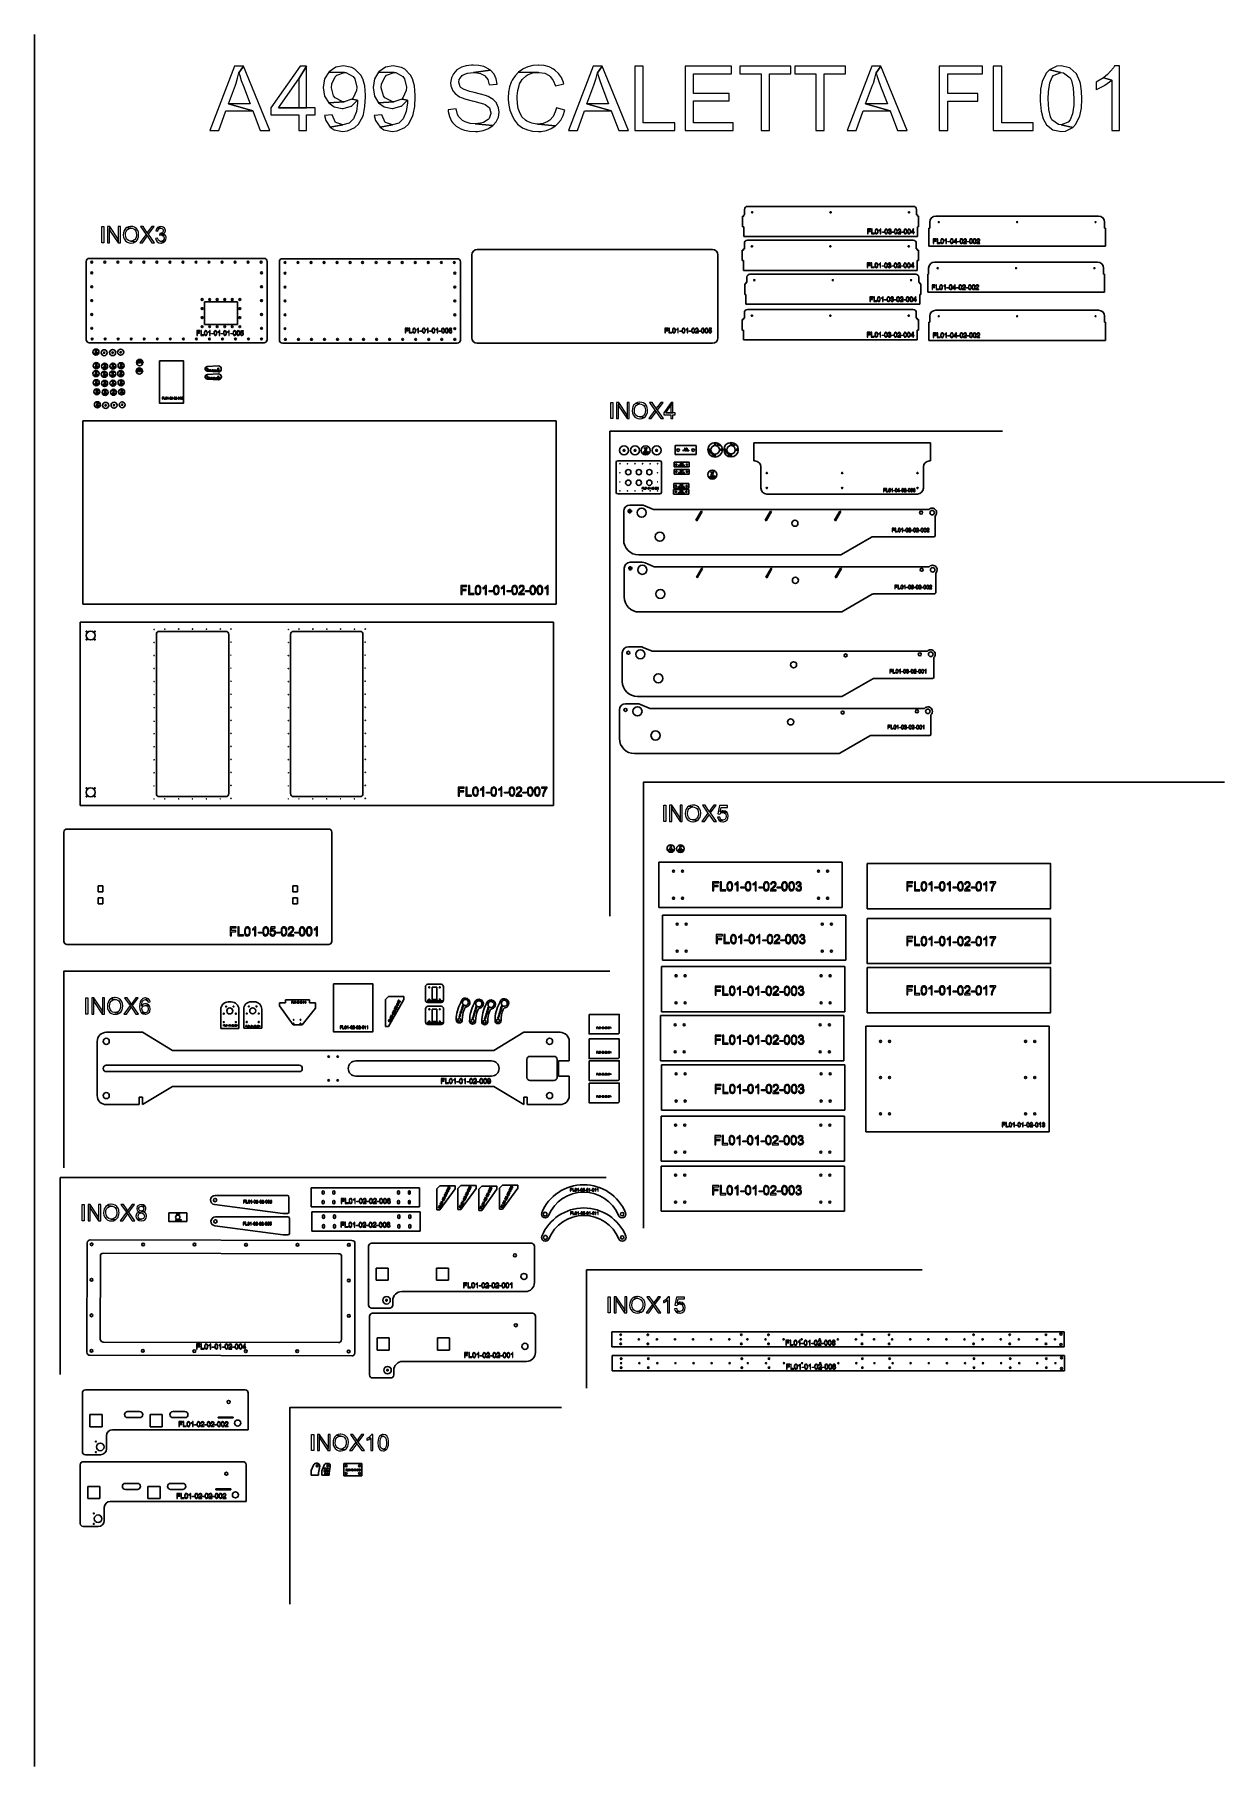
# Model space of a CAD drawing. Header units: millimetres. Extents: x 977 to 12288, y -94 to 5752.
# Drawn here: x 2589 to 6534, y -94 to 5650 of the extents above; entities that cross this region are included whole.
import ezdxf

# ---------------------------------------------------------------- set-up
doc = ezdxf.new("R2010")
doc.units = ezdxf.units.MM
doc.layers.add('IGES$LEVEL$17', color=179, linetype='Continuous')

# ---------------------------------------------------------------- blocks, each defined once
blk = doc.blocks.new('SW_CENTERMARKSYMBOL_9')
at = {"layer": 'IGES$LEVEL$17', "color": 0}
for p, q in [((-5, 0), (-7.55, 0)), ((0, 0), (-2.5, 0)), ((0, 5), (0, 7.55)), ((0, 0), (0, 2.5)), ((0, 0), (0, -2.5)), ((0, 0), (2.5, 0)), ((5, 0), (7.55, 0)), ((0, -5), (0, -7.55))]:
    blk.add_line(p, q, dxfattribs=at)
blk = doc.blocks.new('SW_CENTERMARKSYMBOL_3')
at = {"layer": 'IGES$LEVEL$17', "color": 0}
for p, q in [((-2.5, 0), (-4.75, 0)), ((0, 0), (-2.5, 0)), ((0, 2.5), (0, 4.75)), ((0, 0), (0, 2.5)), ((0, 0), (0, -2.5)), ((0, 0), (2.5, 0)), ((2.5, 0), (4.75, 0)), ((0, -2.5), (0, -4.75))]:
    blk.add_line(p, q, dxfattribs=at)
blk = doc.blocks.new('SW_CENTERMARKSYMBOL_6')
at = {"layer": 'IGES$LEVEL$17', "color": 0}
for p, q in [((-1.25, 0), (-2.5, 0)), ((0, 0), (-1.25, 0)), ((0, 1.25), (0, 2.5)), ((0, 0), (0, 1.25)), ((0, 0), (0, -1.25)), ((0, 0), (1.25, 0)), ((1.25, 0), (2.5, 0)), ((0, -1.25), (0, -2.5))]:
    blk.add_line(p, q, dxfattribs=at)

msp = doc.modelspace()

# ---------------------------------------------------------------- linework, layer by layer
at = {"color": 7, "linetype": 'Continuous', "lineweight": 25}
for p, q in [((4942.88667021, 5052.57849164), (4942.88667021, 5070.57849164)), ((5502.88667021, 5080.57849164), (4952.88667021, 5080.57849164)), ((5512.88667021, 5052.57849164), (5512.88667021, 5070.57849164)), ((4935.88667021, 5013.07849164), (4935.88667021, 5048.07849164)), ((4935.88667021, 5048.07849164), (4939.88667021, 5048.07849164)), ((4935.88667021, 5013.07849164), (4939.88667021, 5013.07849164)), ((4939.88667021, 5052.57849164), (4939.88667021, 5048.07849164)), ((4939.88667021, 5052.57849164), (4942.88667021, 5052.57849164)), ((4939.88667021, 5013.07849164), (4939.88667021, 4980.57849164)), ((5515.88667021, 5052.57849164), (5512.88667021, 5052.57849164)), ((5515.88667021, 5048.07849164), (5515.88667021, 5052.57849164)), ((5519.88667021, 5048.07849164), (5515.88667021, 5048.07849164)), ((5519.88667021, 5013.07849164), (5515.88667021, 5013.07849164)), ((5515.88667021, 4980.57849164), (5515.88667021, 5013.07849164)), ((5519.88667021, 5013.07849164), (5519.88667021, 5048.07849164)), ((5553.55254737, 5008.48994066), (5553.55254737, 4948.48994066)), ((5553.55254737, 5008.48994066), (5556.55254737, 5008.48994066)), ((5556.55254737, 5008.48994066), (5556.55254737, 5028.48994066)), ((6116.55254737, 5048.48994066), (5576.55254737, 5048.48994066)), ((6136.55254737, 5008.48994066), (6136.55254737, 5028.48994066)), ((6139.55254737, 5008.48994066), (6136.55254737, 5008.48994066)), ((6139.55254737, 4948.48994066), (6139.55254737, 5008.48994066)), ((4938.98568389, 4940.03751657), (4938.98568389, 4935.53751657)), ((4938.98568389, 4940.03751657), (4941.98568389, 4940.03751657)), ((4939.88667021, 4980.57849164), (5515.88667021, 4980.57849164)), ((4941.98568389, 4940.03751657), (4941.98568389, 4958.03751657)), ((5501.98568389, 4968.03751657), (4951.98568389, 4968.03751657)), ((5511.98568389, 4940.03751657), (5511.98568389, 4958.03751657)), ((5514.98568389, 4940.03751657), (5511.98568389, 4940.03751657)), ((5514.98568389, 4935.53751657), (5514.98568389, 4940.03751657)), ((5553.55254737, 4948.48994066), (6139.55254737, 4948.48994066)), ((2759.4498927, 4898.03492236), (2759.4498927, 4638.03492236)), ((3349.4498927, 4908.03492236), (2769.4498927, 4908.03492236)), ((3359.4498927, 4638.03492236), (3359.4498927, 4898.03492236)), ((3400.1781526, 4896.83825797), (3400.1781526, 4636.83825797)), ((3990.1781526, 4906.83825797), (3410.1781526, 4906.83825797)), ((4000.1781526, 4636.83825797), (4000.1781526, 4896.83825797)), ((4038.45858052, 4644.32464846), (4038.45858052, 4919.32464846)), ((4056.45858052, 4937.32464846), (4836.45858052, 4937.32464846)), ((4854.45858052, 4919.32464846), (4854.45858052, 4644.32464846)), ((4934.98568389, 4900.53751657), (4934.98568389, 4935.53751657)), ((4934.98568389, 4935.53751657), (4938.98568389, 4935.53751657)), ((4934.98568389, 4900.53751657), (4938.98568389, 4900.53751657)), ((4938.98568389, 4900.53751657), (4938.98568389, 4868.03751657)), ((5518.98568389, 4935.53751657), (5514.98568389, 4935.53751657)), ((5518.98568389, 4900.53751657), (5514.98568389, 4900.53751657)), ((5514.98568389, 4868.03751657), (5514.98568389, 4900.53751657)), ((5518.98568389, 4900.53751657), (5518.98568389, 4935.53751657)), ((6112.84202483, 4895.51691042), (5572.84202483, 4895.51691042)), ((4938.98568389, 4868.03751657), (5514.98568389, 4868.03751657)), ((4947.27446908, 4827.7416359), (4947.27446908, 4823.2416359)), ((4947.27446908, 4827.7416359), (4950.27446908, 4827.7416359)), ((4950.27446908, 4827.7416359), (4950.27446908, 4845.7416359)), ((5510.27446908, 4855.7416359), (4960.27446908, 4855.7416359)), ((5520.27446908, 4827.7416359), (5520.27446908, 4845.7416359)), ((5523.27446908, 4827.7416359), (5520.27446908, 4827.7416359)), ((5523.27446908, 4823.2416359), (5523.27446908, 4827.7416359)), ((5549.84202483, 4855.51691042), (5549.84202483, 4795.51691042)), ((5549.84202483, 4855.51691042), (5552.84202483, 4855.51691042)), ((5552.84202483, 4855.51691042), (5552.84202483, 4875.51691042)), ((6132.84202483, 4855.51691042), (6132.84202483, 4875.51691042)), ((6135.84202483, 4855.51691042), (6132.84202483, 4855.51691042)), ((6135.84202483, 4795.51691042), (6135.84202483, 4855.51691042)), ((4943.27446908, 4788.2416359), (4943.27446908, 4823.2416359)), ((4943.27446908, 4823.2416359), (4947.27446908, 4823.2416359)), ((4943.27446908, 4788.2416359), (4947.27446908, 4788.2416359)), ((4947.27446908, 4788.2416359), (4947.27446908, 4755.7416359)), ((5527.27446908, 4823.2416359), (5523.27446908, 4823.2416359)), ((5527.27446908, 4788.2416359), (5523.27446908, 4788.2416359)), ((5523.27446908, 4755.7416359), (5523.27446908, 4788.2416359)), ((5527.27446908, 4788.2416359), (5527.27446908, 4823.2416359)), ((5549.84202483, 4795.51691042), (6135.84202483, 4795.51691042)), ((3151.4498927, 4764.03492236), (3261.4498927, 4764.03492236)), ((3151.4498927, 4689.03492236), (3151.4498927, 4764.03492236)), ((3261.4498927, 4764.03492236), (3261.4498927, 4689.03492236)), ((4941.98568389, 4709.92300187), (4941.98568389, 4727.92300187)), ((4947.27446908, 4755.7416359), (5523.27446908, 4755.7416359)), ((5501.98568389, 4737.92300187), (4951.98568389, 4737.92300187)), ((5511.98568389, 4709.92300187), (5511.98568389, 4727.92300187)), ((5556.55254737, 4696.05411526), (5556.55254737, 4716.05411526)), ((6116.55254737, 4736.05411526), (5576.55254737, 4736.05411526)), ((6136.55254737, 4696.05411526), (6136.55254737, 4716.05411526)), ((3261.4498927, 4689.03492236), (3151.4498927, 4689.03492236)), ((4934.98568389, 4670.42300187), (4934.98568389, 4705.42300187)), ((4934.98568389, 4705.42300187), (4938.98568389, 4705.42300187)), ((4934.98568389, 4670.42300187), (4938.98568389, 4670.42300187)), ((4938.98568389, 4709.92300187), (4938.98568389, 4705.42300187)), ((4938.98568389, 4709.92300187), (4941.98568389, 4709.92300187)), ((4938.98568389, 4670.42300187), (4938.98568389, 4637.92300187)), ((5514.98568389, 4709.92300187), (5511.98568389, 4709.92300187)), ((5514.98568389, 4705.42300187), (5514.98568389, 4709.92300187)), ((5518.98568389, 4705.42300187), (5514.98568389, 4705.42300187)), ((5518.98568389, 4670.42300187), (5514.98568389, 4670.42300187)), ((5514.98568389, 4637.92300187), (5514.98568389, 4670.42300187)), ((5518.98568389, 4670.42300187), (5518.98568389, 4705.42300187)), ((5553.55254737, 4696.05411526), (5553.55254737, 4636.05411526)), ((5553.55254737, 4696.05411526), (5556.55254737, 4696.05411526)), ((6139.55254737, 4696.05411526), (6136.55254737, 4696.05411526)), ((6139.55254737, 4636.05411526), (6139.55254737, 4696.05411526)), ((2769.4498927, 4628.03492236), (3349.4498927, 4628.03492236)), ((3410.1781526, 4626.83825797), (3990.1781526, 4626.83825797)), ((4836.45858052, 4626.32464846), (4056.45858052, 4626.32464846)), ((4938.98568389, 4637.92300187), (5514.98568389, 4637.92300187)), ((5553.55254737, 4636.05411526), (6139.55254737, 4636.05411526)), ((3197.56660088, 4551.40700796), (3161.16660088, 4548.90700796)), ((3161.16660088, 4533.90700796), (3197.56660088, 4531.40700796)), ((3197.83991995, 4525.04704498), (3161.43991995, 4522.54704498)), ((3161.43991995, 4507.54704498), (3197.83991995, 4505.04704498)), ((4318.05211823, 4369.53646335), (2748.05211823, 4369.53646335)), ((2748.05211823, 4369.53646335), (2748.05211823, 3761.53646335)), ((4318.05211823, 3761.53646335), (4318.05211823, 4369.53646335)), ((4712.2130669, 4287.35682902), (4712.2130669, 4257.35682902)), ((4782.2130669, 4287.35682902), (4712.2130669, 4287.35682902)), ((4712.2130669, 4257.35682902), (4782.2130669, 4257.35682902)), ((4782.2130669, 4257.35682902), (4782.2130669, 4287.35682902)), ((5559.21604086, 4296.19045547), (4973.21604086, 4296.19045547)), ((4973.21604086, 4296.19045547), (4973.21604086, 4236.19045547)), ((5559.21604086, 4236.19045547), (5559.21604086, 4296.19045547)), ((4516.92609047, 4131.83723018), (4516.92609047, 4231.83723018)), ((4521.92609047, 4236.83723018), (4661.92609047, 4236.83723018)), ((4666.92609047, 4131.83723018), (4666.92609047, 4231.83723018)), ((4708.67748252, 4231.60300909), (4708.67748252, 4216.60300909)), ((4758.67748252, 4231.60300909), (4708.67748252, 4231.60300909)), ((4708.67748252, 4216.60300909), (4758.67748252, 4216.60300909)), ((4708.892356, 4207.76584166), (4708.892356, 4192.76584166)), ((4758.892356, 4207.76584166), (4708.892356, 4207.76584166)), ((4758.67748252, 4216.60300909), (4758.67748252, 4231.60300909)), ((4758.892356, 4192.76584166), (4758.892356, 4207.76584166)), ((4973.21604086, 4236.19045547), (4976.71604086, 4236.19045547)), ((4996.71604086, 4216.19045547), (4996.71604086, 4146.19045547)), ((5535.71604086, 4216.19045547), (5535.71604086, 4146.19045547)), ((5559.21604086, 4236.19045547), (5555.71604086, 4236.19045547)), ((4707.30107148, 4141.46241257), (4707.30107148, 4126.46241257)), ((4757.30107148, 4141.46241257), (4707.30107148, 4141.46241257)), ((4708.12938697, 4160.77884328), (4708.12938697, 4145.77884328)), ((4758.12938697, 4160.77884328), (4708.12938697, 4160.77884328)), ((4708.12938697, 4145.77884328), (4758.12938697, 4145.77884328)), ((4708.892356, 4192.76584166), (4758.892356, 4192.76584166)), ((4757.30107148, 4126.46241257), (4757.30107148, 4141.46241257)), ((4758.12938697, 4145.77884328), (4758.12938697, 4160.77884328)), ((4521.92609047, 4126.83723018), (4661.92609047, 4126.83723018)), ((4561.81807738, 4089.65039199), (4601.51402229, 4089.65039199)), ((4640.75686531, 4074.97630327), (4611.39825867, 4087.61344647)), ((4707.30107148, 4126.46241257), (4757.30107148, 4126.46241257)), ((5016.71604086, 4126.19045547), (5515.71604086, 4126.19045547)), ((4541.74067406, 4069.57298867), (4541.74067406, 3974.65039199)), ((5553.3336824, 4074.65039199), (4642.33834313, 4074.65039199)), ((4781.37741975, 4039.61378945), (4798.97741975, 4070.09788366)), ((4784.14870104, 4038.01378945), (4781.37741975, 4039.61378945)), ((4801.74870104, 4068.49788366), (4784.14870104, 4038.01378945)), ((4798.97741975, 4070.09788366), (4801.74870104, 4068.49788366)), ((5011.37741975, 4039.61378945), (5028.97741975, 4070.09788366)), ((5014.14870104, 4038.01378945), (5011.37741975, 4039.61378945)), ((5031.74870104, 4068.49788366), (5014.14870104, 4038.01378945)), ((5028.97741975, 4070.09788366), (5031.74870104, 4068.49788366)), ((5241.37741975, 4039.61378945), (5258.97741975, 4070.09788366)), ((5244.14870104, 4038.01378945), (5241.37741975, 4039.61378945)), ((5261.74870104, 4068.49788366), (5244.14870104, 4038.01378945)), ((5258.97741975, 4070.09788366), (5261.74870104, 4068.49788366)), ((5574.51402229, 3988.65039199), (5574.51402229, 4053.4700521)), ((5363.53656267, 3983.31064603), (5263.55837794, 3925.58821416)), ((5368.53656267, 3984.65039199), (5570.51402229, 3984.65039199)), ((5260.05837794, 3924.65039199), (4591.74067406, 3924.65039199)), ((4543.58161044, 3880.06341942), (4543.58161044, 3785.14082274)), ((4563.65901376, 3900.14082274), (4603.35495866, 3900.14082274)), ((4642.59780169, 3885.46673402), (4613.23919504, 3898.10387722)), ((5555.17461878, 3885.14082274), (4644.17927951, 3885.14082274)), ((4783.21835612, 3850.1042202), (4800.81835612, 3880.58831441)), ((4785.98963742, 3848.5042202), (4783.21835612, 3850.1042202)), ((4803.58963742, 3878.98831441), (4785.98963742, 3848.5042202)), ((4800.81835612, 3880.58831441), (4803.58963742, 3878.98831441)), ((5013.21835612, 3850.1042202), (5030.81835612, 3880.58831441)), ((5015.98963742, 3848.5042202), (5013.21835612, 3850.1042202)), ((5033.58963742, 3878.98831441), (5015.98963742, 3848.5042202)), ((5030.81835612, 3880.58831441), (5033.58963742, 3878.98831441)), ((5243.21835612, 3850.1042202), (5260.81835612, 3880.58831441)), ((5245.98963742, 3848.5042202), (5243.21835612, 3850.1042202)), ((5263.58963742, 3878.98831441), (5245.98963742, 3848.5042202)), ((5260.81835612, 3880.58831441), (5263.58963742, 3878.98831441)), ((5576.35495866, 3799.14082274), (5576.35495866, 3863.96048285)), ((5365.37749904, 3793.80107678), (5265.39931432, 3736.07864491)), ((5370.37749904, 3795.14082274), (5572.35495866, 3795.14082274)), ((2748.05211823, 3761.53646335), (4318.05211823, 3761.53646335)), ((5261.89931432, 3735.14082274), (4593.58161044, 3735.14082274)), ((4309.36430364, 3700.87212501), (2739.36430364, 3700.87212501)), ((2739.36430364, 3700.87212501), (2739.36430364, 3092.87212501)), ((4309.36430364, 3092.87212501), (4309.36430364, 3700.87212501)), ((2992.36430364, 3132.87212501), (2992.36430364, 3660.87212501)), ((3002.36430364, 3670.87212501), (3222.36430364, 3670.87212501)), ((3232.36430364, 3660.87212501), (3232.36430364, 3132.87212501)), ((3437.36430364, 3132.87212501), (3437.36430364, 3660.87212501)), ((3447.36430364, 3670.87212501), (3667.36430364, 3670.87212501)), ((3677.36430364, 3660.87212501), (3677.36430364, 3132.87212501)), ((4557.33563041, 3619.94358245), (4597.03157532, 3619.94358245)), ((4537.25822709, 3599.86617912), (4537.25822709, 3504.94358245)), ((4606.9158117, 3617.90663693), (4636.27441834, 3605.26949373)), ((5548.85123543, 3604.94358245), (4637.85589616, 3604.94358245)), ((5570.03157532, 3518.94358245), (5570.03157532, 3583.76324256)), ((5367.71106724, 3513.60383648), (5267.73288252, 3455.88140462)), ((5372.71106724, 3514.94358245), (5566.03157532, 3514.94358245)), ((5264.23288252, 3454.94358245), (4587.25822709, 3454.94358245)), ((4527.68433652, 3410.40996962), (4527.68433652, 3315.48737294)), ((4547.76173984, 3430.48737294), (4587.45768475, 3430.48737294)), ((4597.34192113, 3428.45042742), (4626.70052777, 3415.81328422)), ((5539.27734486, 3415.48737294), (4628.28200559, 3415.48737294)), ((5560.45768475, 3329.48737294), (5560.45768475, 3394.30703305)), ((5358.13717667, 3324.14762698), (5258.15899195, 3266.42519511)), ((5363.13717667, 3325.48737294), (5556.45768475, 3325.48737294)), ((5254.65899195, 3265.48737294), (4577.68433652, 3265.48737294)), ((3222.36430364, 3122.87212501), (3002.36430364, 3122.87212501)), ((3667.36430364, 3122.87212501), (3447.36430364, 3122.87212501)), ((2739.36430364, 3092.87212501), (4309.36430364, 3092.87212501)), ((2685.69009053, 3005.3439663), (2685.69009053, 2642.3439663)), ((3563.69009053, 3015.3439663), (2695.69009053, 3015.3439663)), ((3573.69009053, 2642.3439663), (3573.69009053, 3005.3439663)), ((5266.6524936, 2905.39564528), (4658.6524936, 2905.39564528)), ((4658.6524936, 2905.39564528), (4658.6524936, 2755.39564528)), ((5266.6524936, 2755.39564528), (5266.6524936, 2905.39564528)), ((2798.99009053, 2806.6439663), (2798.99009053, 2827.0439663)), ((2798.99009053, 2827.0439663), (2814.39009053, 2827.0439663)), ((2814.39009053, 2827.0439663), (2814.39009053, 2806.6439663)), ((3444.99009053, 2806.6439663), (3444.99009053, 2827.0439663)), ((3444.99009053, 2827.0439663), (3460.39009053, 2827.0439663)), ((3460.39009053, 2827.0439663), (3460.39009053, 2806.6439663)), ((2814.39009053, 2806.6439663), (2798.99009053, 2806.6439663)), ((2798.99009053, 2787.0439663), (2814.39009053, 2787.0439663)), ((2798.99009053, 2766.6439663), (2798.99009053, 2787.0439663)), ((2814.39009053, 2766.6439663), (2798.99009053, 2766.6439663)), ((2814.39009053, 2787.0439663), (2814.39009053, 2766.6439663)), ((3460.39009053, 2806.6439663), (3444.99009053, 2806.6439663)), ((3444.99009053, 2787.0439663), (3460.39009053, 2787.0439663)), ((3444.99009053, 2766.6439663), (3444.99009053, 2787.0439663)), ((3460.39009053, 2766.6439663), (3444.99009053, 2766.6439663)), ((3460.39009053, 2787.0439663), (3460.39009053, 2766.6439663)), ((4658.6524936, 2755.39564528), (5266.6524936, 2755.39564528)), ((5278.89279597, 2730.04995457), (4670.89279597, 2730.04995457)), ((4670.89279597, 2730.04995457), (4670.89279597, 2580.04995457)), ((5278.89279597, 2580.04995457), (5278.89279597, 2730.04995457)), ((2695.69009053, 2632.3439663), (3563.69009053, 2632.3439663)), ((5274.81269103, 2558.78206636), (4666.81269103, 2558.78206636)), ((4666.81269103, 2558.78206636), (4666.81269103, 2408.78206636)), ((4670.89279597, 2580.04995457), (5278.89279597, 2580.04995457)), ((5274.81269103, 2408.78206636), (5274.81269103, 2558.78206636)), ((3884.34023041, 2492.21674888), (3884.34023041, 2448.21674888)), ((3936.34023041, 2500.21674888), (3892.34023041, 2500.21674888)), ((3906.74023041, 2450.11674888), (3906.74023041, 2490.31674888)), ((3906.74023041, 2490.31674888), (3921.94023041, 2490.31674888)), ((3921.94023041, 2490.31674888), (3921.94023041, 2450.11674888)), ((3944.34023041, 2448.21674888), (3944.34023041, 2492.21674888)), ((3205.71852948, 2416.87305224), (3205.71852948, 2353.87305224)), ((3240.71852948, 2441.87305224), (3230.71852948, 2441.87305224)), ((3265.71852948, 2353.87305224), (3265.71852948, 2416.87305224)), ((3281.71363858, 2417.23820607), (3281.71363858, 2354.23820607)), ((3316.71363858, 2442.23820607), (3306.71363858, 2442.23820607)), ((3341.71363858, 2354.23820607), (3341.71363858, 2417.23820607)), ((3400.28932324, 2438.5156594), (3400.28932324, 2428.5156594)), ((3420.28932324, 2438.5156594), (3400.28932324, 2438.5156594)), ((3445.28932324, 2366.0156594), (3400.28932324, 2428.5156594)), ((3420.28932324, 2448.5156594), (3420.28932324, 2438.5156594)), ((3500.28932324, 2448.5156594), (3420.28932324, 2448.5156594)), ((3475.28932324, 2366.0156594), (3520.28932324, 2421.0156594)), ((3500.28932324, 2448.5156594), (3500.28932324, 2438.5156594)), ((3500.28932324, 2438.5156594), (3520.28932324, 2438.5156594)), ((3520.28932324, 2421.0156594), (3520.28932324, 2438.5156594)), ((3762.36848562, 2459.97771545), (3752.36848562, 2449.97771545)), ((3752.36848562, 2449.97771545), (3752.36848562, 2359.97771545)), ((3812.36848562, 2459.97771545), (3762.36848562, 2459.97771545)), ((3762.36848562, 2359.97771545), (3812.36848562, 2449.97771545)), ((3812.36848562, 2449.97771545), (3812.36848562, 2459.97771545)), ((3884.72438683, 2419.26916943), (3884.72438683, 2375.26916943)), ((3892.34023041, 2440.21674888), (3936.34023041, 2440.21674888)), ((3936.72438683, 2427.26916943), (3892.72438683, 2427.26916943)), ((3921.94023041, 2450.11674888), (3906.74023041, 2450.11674888)), ((3907.12438683, 2377.16916943), (3907.12438683, 2417.36916943)), ((3907.12438683, 2417.36916943), (3922.32438683, 2417.36916943)), ((3922.32438683, 2417.36916943), (3922.32438683, 2377.16916943)), ((3944.72438683, 2375.26916943), (3944.72438683, 2419.26916943)), ((3475.28932324, 2366.0156594), (3445.28932324, 2366.0156594)), ((3752.36848562, 2359.97771545), (3762.36848562, 2359.97771545)), ((3892.72438683, 2367.26916943), (3936.72438683, 2367.26916943)), ((3922.32438683, 2377.16916943), (3907.12438683, 2377.16916943)), ((5272.23013594, 2396.21350149), (4664.23013594, 2396.21350149)), ((4664.23013594, 2396.21350149), (4664.23013594, 2246.21350149)), ((4666.81269103, 2408.78206636), (5274.81269103, 2408.78206636)), ((5272.23013594, 2246.21350149), (5272.23013594, 2396.21350149)), ((5953.13431498, 2360.89155348), (5345.13431498, 2360.89155348)), ((5345.13431498, 2360.89155348), (5345.13431498, 2010.89155348)), ((5953.13431498, 2010.89155348), (5953.13431498, 2360.89155348)), ((2796.07535821, 2311.03070696), (2796.07535821, 2131.03070696)), ((2826.07535821, 2341.03070696), (2946.07535821, 2341.03070696)), ((3046.07535821, 2281.03070696), (2946.07535821, 2341.03070696)), ((3205.71852948, 2353.87305224), (3265.71852948, 2353.87305224)), ((3281.71363858, 2354.23820607), (3341.71363858, 2354.23820607)), ((4211.07535821, 2341.03070696), (4111.07535821, 2281.03070696)), ((4211.07535821, 2341.03070696), (4331.07535821, 2341.03070696)), ((4361.07535821, 2246.23070696), (4361.07535821, 2311.03070696)), ((4111.07535821, 2281.03070696), (3046.07535821, 2281.03070696)), ((3653.57535821, 2246.03070696), (4103.57535821, 2246.03070696)), ((4221.07535821, 2251.03070696), (4221.07535821, 2191.03070696)), ((4311.07535821, 2261.03070696), (4231.07535821, 2261.03070696)), ((4321.07535821, 2251.03070696), (4321.07535821, 2191.03070696)), ((4325.87535821, 2246.23070696), (4361.07535821, 2246.23070696)), ((4325.87535821, 2195.83070696), (4325.87535821, 2246.23070696)), ((4664.23013594, 2246.21350149), (5272.23013594, 2246.21350149)), ((3465.57535821, 2231.53070696), (2826.07535821, 2231.53070696)), ((2826.07535821, 2210.53070696), (3465.57535821, 2210.53070696)), ((3653.57535821, 2196.03070696), (4103.57535821, 2196.03070696)), ((4361.07535821, 2195.83070696), (4325.87535821, 2195.83070696)), ((4361.07535821, 2131.03070696), (4361.07535821, 2195.83070696)), ((5274.9501976, 2233.10123137), (4666.9501976, 2233.10123137)), ((4666.9501976, 2233.10123137), (4666.9501976, 2083.10123137)), ((5274.9501976, 2083.10123137), (5274.9501976, 2233.10123137)), ((2935.67535821, 2125.53070696), (2946.07535821, 2125.53070696)), ((2935.67535821, 2101.03070696), (2935.67535821, 2125.53070696)), ((3046.07535821, 2161.03070696), (2946.07535821, 2101.03070696)), ((2946.07535821, 2125.53070696), (2946.07535821, 2101.03070696)), ((3046.07535821, 2161.03070696), (4111.07535821, 2161.03070696)), ((4211.07535821, 2101.03070696), (4111.07535821, 2161.03070696)), ((4211.07535821, 2125.53070696), (4221.47535821, 2125.53070696)), ((4211.07535821, 2101.03070696), (4211.07535821, 2125.53070696)), ((4221.47535821, 2125.53070696), (4221.47535821, 2101.03070696)), ((4311.07535821, 2181.03070696), (4231.07535821, 2181.03070696)), ((2826.07535821, 2101.03070696), (2935.67535821, 2101.03070696)), ((4221.47535821, 2101.03070696), (4331.07535821, 2101.03070696)), ((4666.9501976, 2083.10123137), (5274.9501976, 2083.10123137)), ((5273.59016677, 2063.19261284), (4665.59016677, 2063.19261284)), ((4665.59016677, 2063.19261284), (4665.59016677, 1913.19261284)), ((5273.59016677, 1913.19261284), (5273.59016677, 2063.19261284)), ((5345.13431498, 2010.89155348), (5953.13431498, 2010.89155348)), ((4665.59016677, 1913.19261284), (5273.59016677, 1913.19261284)), ((5273.59016677, 1897.36179683), (4665.59016677, 1897.36179683)), ((4665.59016677, 1897.36179683), (4665.59016677, 1747.36179683)), ((5273.59016677, 1747.36179683), (5273.59016677, 1897.36179683)), ((3426.73050731, 1799.53719678), (3186.73050731, 1799.53719678)), ((3431.73050731, 1744.53719678), (3431.73050731, 1794.53719678)), ((3865.05575315, 1825.30088172), (3506.05575315, 1825.30088172)), ((3506.05575315, 1825.30088172), (3506.05575315, 1761.90088172)), ((3541.80575315, 1807.10088172), (3541.80575315, 1812.10088172)), ((3548.30575315, 1812.10088172), (3548.30575315, 1807.10088172)), ((3577.80575315, 1807.10088172), (3577.80575315, 1812.10088172)), ((3584.30575315, 1812.10088172), (3584.30575315, 1807.10088172)), ((3791.80575315, 1807.10088172), (3791.80575315, 1812.10088172)), ((3798.30575315, 1812.10088172), (3798.30575315, 1807.10088172)), ((3827.80575315, 1807.10088172), (3827.80575315, 1812.10088172)), ((3834.30575315, 1812.10088172), (3834.30575315, 1807.10088172)), ((3865.05575315, 1761.90088172), (3865.05575315, 1825.30088172)), ((3932.58726711, 1831.89206663), (3922.58726711, 1821.89206663)), ((3922.58726711, 1821.89206663), (3922.58726711, 1751.89206663)), ((3982.58726711, 1831.89206663), (3932.58726711, 1831.89206663)), ((3932.58726711, 1751.89206663), (3982.58726711, 1821.89206663)), ((3982.58726711, 1821.89206663), (3982.58726711, 1831.89206663)), ((4002.30094798, 1833.35889284), (3992.30094798, 1823.35889284)), ((3992.30094798, 1823.35889284), (3992.30094798, 1753.35889284)), ((4052.30094798, 1833.35889284), (4002.30094798, 1833.35889284)), ((4002.30094798, 1753.35889284), (4052.30094798, 1823.35889284)), ((4052.30094798, 1823.35889284), (4052.30094798, 1833.35889284)), ((4071.28079899, 1830.42524042), (4061.28079899, 1820.42524042)), ((4061.28079899, 1820.42524042), (4061.28079899, 1750.42524042)), ((4121.28079899, 1830.42524042), (4071.28079899, 1830.42524042)), ((4071.28079899, 1750.42524042), (4121.28079899, 1820.42524042)), ((4121.28079899, 1820.42524042), (4121.28079899, 1830.42524042)), ((4140.26064999, 1834.09231617), (4130.26064999, 1824.09231617)), ((4130.26064999, 1824.09231617), (4130.26064999, 1754.09231617)), ((4190.26064999, 1834.09231617), (4140.26064999, 1834.09231617)), ((4140.26064999, 1754.09231617), (4190.26064999, 1824.09231617)), ((4190.26064999, 1824.09231617), (4190.26064999, 1834.09231617)), ((3184.75659624, 1769.66764147), (3411.73050731, 1739.53719678)), ((3428.17202571, 1728.94199009), (3188.17202571, 1728.94199009)), ((3411.73050731, 1739.53719678), (3426.73050731, 1739.53719678)), ((3433.17202571, 1673.94199009), (3433.17202571, 1723.94199009)), ((3506.05575315, 1761.90088172), (3865.05575315, 1761.90088172)), ((3866.50944483, 1745.19308509), (3507.50944483, 1745.19308509)), ((3507.50944483, 1745.19308509), (3507.50944483, 1681.79308509)), ((3541.80575315, 1775.10088172), (3541.80575315, 1780.10088172)), ((3543.25944483, 1726.99308509), (3543.25944483, 1731.99308509)), ((3548.30575315, 1780.10088172), (3548.30575315, 1775.10088172)), ((3549.75944483, 1731.99308509), (3549.75944483, 1726.99308509)), ((3577.80575315, 1775.10088172), (3577.80575315, 1780.10088172)), ((3579.25944483, 1726.99308509), (3579.25944483, 1731.99308509)), ((3584.30575315, 1780.10088172), (3584.30575315, 1775.10088172)), ((3585.75944483, 1731.99308509), (3585.75944483, 1726.99308509)), ((3791.80575315, 1775.10088172), (3791.80575315, 1780.10088172)), ((3793.25944483, 1726.99308509), (3793.25944483, 1731.99308509)), ((3798.30575315, 1780.10088172), (3798.30575315, 1775.10088172)), ((3799.75944483, 1731.99308509), (3799.75944483, 1726.99308509)), ((3827.80575315, 1775.10088172), (3827.80575315, 1780.10088172)), ((3829.25944483, 1726.99308509), (3829.25944483, 1731.99308509)), ((3834.30575315, 1780.10088172), (3834.30575315, 1775.10088172)), ((3835.75944483, 1731.99308509), (3835.75944483, 1726.99308509)), ((3866.50944483, 1681.79308509), (3866.50944483, 1745.19308509)), ((3922.58726711, 1751.89206663), (3932.58726711, 1751.89206663)), ((3992.30094798, 1753.35889284), (4002.30094798, 1753.35889284)), ((4061.28079899, 1750.42524042), (4071.28079899, 1750.42524042)), ((4130.26064999, 1754.09231617), (4140.26064999, 1754.09231617)), ((4665.59016677, 1747.36179683), (5273.59016677, 1747.36179683)), ((3186.19811465, 1699.07243478), (3413.17202571, 1668.94199009)), ((3413.17202571, 1668.94199009), (3428.17202571, 1668.94199009)), ((3507.50944483, 1681.79308509), (3866.50944483, 1681.79308509)), ((3543.25944483, 1694.99308509), (3543.25944483, 1699.99308509)), ((3549.75944483, 1699.99308509), (3549.75944483, 1694.99308509)), ((3579.25944483, 1694.99308509), (3579.25944483, 1699.99308509)), ((3585.75944483, 1699.99308509), (3585.75944483, 1694.99308509)), ((3793.25944483, 1694.99308509), (3793.25944483, 1699.99308509)), ((3799.75944483, 1699.99308509), (3799.75944483, 1694.99308509)), ((3829.25944483, 1694.99308509), (3829.25944483, 1699.99308509)), ((3835.75944483, 1699.99308509), (3835.75944483, 1694.99308509)), ((2762.70005329, 1642.72053446), (2761.8419217, 1279.72154877)), ((3640.72123993, 1650.64491551), (2772.72366534, 1652.69686653)), ((3596.61734693, 1606.74905441), (2816.61952644, 1608.59297352)), ((3649.83944041, 1277.62231777), (3650.697572, 1640.62130346)), ((3695.93056249, 1631.13241992), (3695.93056249, 1436.13241992)), ((4235.93056249, 1641.13241992), (3705.93056249, 1641.13241992)), ((4245.93056249, 1511.13241992), (4245.93056249, 1631.13241992)), ((2806.5959144, 1598.61664145), (2805.94581471, 1323.61740987)), ((3605.94357931, 1321.72621078), (3606.593679, 1596.72544236)), ((3761.13056249, 1559.13241992), (3720.93056249, 1559.13241992)), ((3720.93056249, 1559.13241992), (3720.93056249, 1518.93241992)), ((3761.13056249, 1518.93241992), (3761.13056249, 1559.13241992)), ((3920.93056249, 1559.13241992), (3920.93056249, 1518.93241992)), ((3961.13056249, 1559.13241992), (3920.93056249, 1559.13241992)), ((3961.13056249, 1518.93241992), (3961.13056249, 1559.13241992)), ((3720.93056249, 1518.93241992), (3761.13056249, 1518.93241992)), ((3920.93056249, 1518.93241992), (3961.13056249, 1518.93241992)), ((3775.93056249, 1436.13241992), (3775.93056249, 1451.13241992)), ((3805.93056249, 1481.13241992), (4215.93056249, 1481.13241992)), ((3699.19627705, 1399.39696939), (3699.19627705, 1204.39696939)), ((3705.93056249, 1426.13241992), (3765.93056249, 1426.13241992)), ((4239.19627705, 1409.39696939), (3709.19627705, 1409.39696939)), ((4249.19627705, 1279.39696939), (4249.19627705, 1399.39696939)), ((3764.39627705, 1327.39696939), (3724.19627705, 1327.39696939)), ((3724.19627705, 1327.39696939), (3724.19627705, 1287.19696939)), ((3764.39627705, 1287.19696939), (3764.39627705, 1327.39696939)), ((3924.19627705, 1327.39696939), (3924.19627705, 1287.19696939)), ((3964.39627705, 1327.39696939), (3924.19627705, 1327.39696939)), ((3964.39627705, 1287.19696939), (3964.39627705, 1327.39696939)), ((4501.94293926, 1297.73056969), (4501.94293926, 1347.73056969)), ((4501.94293926, 1347.73056969), (6001.94293926, 1347.73056969)), ((6001.94293926, 1297.73056969), (6001.94293926, 1347.73056969)), ((2771.81825377, 1269.69793672), (3639.81582836, 1267.64598571)), ((2815.92214678, 1313.59379783), (3595.91996726, 1311.74987871)), ((3724.19627705, 1287.19696939), (3764.39627705, 1287.19696939)), ((3924.19627705, 1287.19696939), (3964.39627705, 1287.19696939)), ((4501.94293926, 1297.73056969), (6001.94293926, 1297.73056969)), ((4503.54427088, 1218.51007146), (4503.54427088, 1268.51007146)), ((4503.54427088, 1268.51007146), (6003.54427088, 1268.51007146)), ((6003.54427088, 1218.51007146), (6003.54427088, 1268.51007146)), ((3779.19627705, 1204.39696939), (3779.19627705, 1219.39696939)), ((3809.19627705, 1249.39696939), (4219.19627705, 1249.39696939)), ((4503.54427088, 1218.51007146), (6003.54427088, 1218.51007146)), ((3286.79233396, 1154.86207493), (2756.79233396, 1154.86207493)), ((3709.19627705, 1194.39696939), (3769.19627705, 1194.39696939)), ((2746.79233396, 1144.86207493), (2746.79233396, 949.86207493)), ((3296.79233396, 1022.86207493), (3296.79233396, 1144.86207493)), ((2811.99233396, 1072.86207493), (2771.79233396, 1072.86207493)), ((2771.79233396, 1072.86207493), (2771.79233396, 1032.66207493)), ((2811.99233396, 1032.66207493), (2811.99233396, 1072.86207493)), ((2896.79233396, 1082.86207493), (2936.79233396, 1082.86207493)), ((2936.79233396, 1062.86207493), (2896.79233396, 1062.86207493)), ((2971.79233396, 1072.86207493), (2971.79233396, 1032.66207493)), ((3011.99233396, 1072.86207493), (2971.79233396, 1072.86207493)), ((3011.99233396, 1032.66207493), (3011.99233396, 1072.86207493)), ((3046.79233396, 1082.86207493), (3086.79233396, 1082.86207493)), ((3086.79233396, 1062.86207493), (3046.79233396, 1062.86207493)), ((3196.69233396, 1061.76207493), (3196.69233396, 1064.96207493)), ((3196.69233396, 1064.96207493), (3246.89233396, 1064.96207493)), ((3246.89233396, 1061.76207493), (3196.69233396, 1061.76207493)), ((3246.89233396, 1064.96207493), (3246.89233396, 1061.76207493)), ((2771.79233396, 1032.66207493), (2811.99233396, 1032.66207493)), ((2826.79233396, 959.86207493), (2826.79233396, 1002.86207493)), ((3296.79233396, 1022.86207493), (2846.79233396, 1022.86207493)), ((2971.79233396, 1032.66207493), (3011.99233396, 1032.66207493)), ((2756.79233396, 939.86207493), (2806.79233396, 939.86207493)), ((2739.4627361, 906.78376018), (2739.4627361, 711.78376018)), ((3279.4627361, 916.78376018), (2749.4627361, 916.78376018)), ((3289.4627361, 784.78376018), (3289.4627361, 906.78376018)), ((3505.37049933, 887.1383688), (3512.82242768, 905.26258292)), ((3505.37049933, 887.1383688), (3505.37049933, 871.95987763)), ((3505.37049933, 871.95987763), (3529.87049933, 871.95987763)), ((3525.37049933, 911.45987763), (3522.07118071, 911.45987763)), ((3533.74408515, 901.49937755), (3529.87049933, 879.29068094)), ((3529.87049933, 879.29068094), (3529.87049933, 871.95987763)), ((3540.63264733, 886.84221794), (3548.08457568, 904.96643206)), ((3540.63264733, 886.84221794), (3540.63264733, 871.66372677)), ((3540.63264733, 871.66372677), (3565.13264733, 871.66372677)), ((3560.63264733, 911.16372677), (3557.3333287, 911.16372677)), ((3569.00623315, 901.20322669), (3565.13264733, 878.99453008)), ((3565.13264733, 878.99453008), (3565.13264733, 871.66372677)), ((3613.72511374, 910.32362368), (3613.72511374, 870.32362368)), ((3673.72511374, 910.32362368), (3613.72511374, 910.32362368)), ((3613.72511374, 870.32362368), (3673.72511374, 870.32362368)), ((3673.72511374, 870.32362368), (3673.72511374, 910.32362368)), ((2804.6627361, 834.78376018), (2764.4627361, 834.78376018)), ((2764.4627361, 834.78376018), (2764.4627361, 794.58376018)), ((2804.6627361, 794.58376018), (2804.6627361, 834.78376018)), ((2889.4627361, 844.78376018), (2929.4627361, 844.78376018)), ((2929.4627361, 824.78376018), (2889.4627361, 824.78376018)), ((2964.4627361, 834.78376018), (2964.4627361, 794.58376018)), ((3004.6627361, 834.78376018), (2964.4627361, 834.78376018)), ((3004.6627361, 794.58376018), (3004.6627361, 834.78376018)), ((3039.4627361, 844.78376018), (3079.4627361, 844.78376018)), ((3079.4627361, 824.78376018), (3039.4627361, 824.78376018)), ((3189.3627361, 823.68376018), (3189.3627361, 826.88376018)), ((3189.3627361, 826.88376018), (3239.5627361, 826.88376018)), ((3239.5627361, 823.68376018), (3189.3627361, 823.68376018)), ((3239.5627361, 826.88376018), (3239.5627361, 823.68376018)), ((2764.4627361, 794.58376018), (2804.6627361, 794.58376018)), ((2819.4627361, 721.78376018), (2819.4627361, 764.78376018)), ((3289.4627361, 784.78376018), (2839.4627361, 784.78376018)), ((2964.4627361, 794.58376018), (3004.6627361, 794.58376018)), ((2749.4627361, 701.78376018), (2799.4627361, 701.78376018))]:
    msp.add_line(p, q, dxfattribs=at)
for points in [[(2588.58893275, 5650.1499917), (2588.58893275, -93.76901533)], [(4496.10751539, 2726.24700871), (4496.10751539, 4334.52942041), (5797.54761284, 4334.52942041)], [(6533.5600412, 3170.42999441), (4607.38514979, 3170.42999441), (4607.38514979, 1690.85961033)], [(4496.10751539, 2544.31316533), (2685.92625182, 2544.31316533), (2685.92625182, 1891.7968595)], [(3579.69475745, 2502.29288067), (3579.69475745, 2342.29288067), (3709.69475745, 2342.29288067), (3709.69475745, 2502.29288067), (3579.69475745, 2502.29288067)], [(4483.71602095, 1859.03641665), (2673.53475737, 1859.03641665), (2673.53475737, 1206.52011083)], [(5531.82835988, 1553.08906214), (4418.8939061, 1553.08906214), (4418.8939061, 1160.45859214)], [(4335.85213009, 1096.34573509), (3434.74811485, 1096.34573509), (3434.74811485, 443.82942927)]]:
    msp.add_lwpolyline(points)
at = {"color": 0, "lineweight": 0}
for points in [[(3281.44250691, 5545.3604979), (3251.2646138, 5545.3604979), (3169.4740624, 5332.70506426), (3199.36991912, 5332.70506426), (3222.778939, 5397.00935985), (3311.62040001, 5397.00935985), (3230.95799414, 5420.13634335), (3254.36701403, 5482.46638424), (3256.6233051, 5488.95322108), (3261.69996002, 5506.15744051), (3265.64846939, 5523.07962356)], [(3281.44250691, 5545.3604979), (3265.64846939, 5523.07962356), (3268.46883324, 5514.05445927), (3273.82752453, 5497.97838537), (3280.87843414, 5479.08194763), (3303.15930848, 5420.13634335), (3230.95799414, 5420.13634335), (3311.62040001, 5397.00935985), (3336.43960181, 5332.70506426), (3368.5917496, 5332.70506426)], [(3490.14943117, 5545.3604979), (3468.99670236, 5545.3604979), (3371.97618621, 5407.44470606), (3371.97618621, 5383.75364979), (3464.20208383, 5383.75364979), (3464.20208383, 5332.70506426), (3490.14943117, 5332.70506426), (3490.14943117, 5383.75364979), (3518.91714235, 5383.75364979), (3518.91714235, 5407.44470606), (3490.14943117, 5407.44470606), (3397.64149717, 5407.44470606), (3464.20208383, 5503.61911305)], [(3490.14943117, 5545.3604979), (3464.20208383, 5503.61911305), (3464.20208383, 5407.44470606), (3397.64149717, 5407.44470606), (3490.14943117, 5407.44470606)], [(3563.76092743, 5525.61795101), (3550.22318099, 5503.05504028), (3545.71059885, 5474.56936549), (3550.22318099, 5446.36572707), (3564.04296381, 5424.08485272), (3615.09154934, 5427.75132572), (3608.60471251, 5428.31539849), (3584.91365624, 5440.72499939), (3579.83700133, 5446.92979984), (3572.50405534, 5473.72325633), (3573.63220088, 5486.69693), (3585.47772901, 5510.38798627), (3590.83642031, 5515.46464119), (3615.65562211, 5524.77184186)], [(3612.55322189, 5546.20660706), (3587.16994731, 5541.69402491), (3564.88907297, 5526.46406017), (3563.76092743, 5525.61795101), (3615.65562211, 5524.77184186), (3620.73227703, 5524.48980548), (3644.70536968, 5511.51613181), (3650.34609736, 5503.33707667), (3656.55089781, 5475.69751102), (3655.70478866, 5464.41605566), (3644.98740606, 5440.72499939), (3640.47482392, 5436.49445363), (3659.37126165, 5432.82798063), (3659.65329804, 5427.46928933), (3659.37126165, 5423.80281634), (3655.70478866, 5395.59917793), (3645.83351521, 5370.77997612), (3631.16762324, 5356.11408415), (3610.01489443, 5350.47335646), (3568.55554596, 5342.85837409), (3581.52921963, 5334.67931895), (3609.45082166, 5329.03859127), (3625.52689556, 5330.73080957), (3650.34609736, 5341.73022856), (3662.75569826, 5353.2937203), (3676.57548109, 5378.67699488), (3678.83177216, 5385.72790448), (3683.90842707, 5411.39321544), (3685.60064538, 5443.54536323), (3685.31860899, 5448.90405453), (3683.06231792, 5480.21009317), (3676.57548109, 5503.33707667), (3669.80660787, 5515.74667757), (3650.62813375, 5535.20718808), (3639.91075115, 5540.84791576)], [(3729.03424854, 5525.61795101), (3715.4965021, 5503.05504028), (3710.98391995, 5474.56936549), (3715.21446571, 5446.36572707), (3729.03424854, 5424.08485272), (3780.08283407, 5427.75132572), (3773.87803361, 5428.31539849), (3749.90494096, 5440.72499939), (3744.82828605, 5446.92979984), (3737.77737644, 5473.72325633), (3738.90552198, 5486.69693), (3750.46901373, 5510.38798627), (3755.82770503, 5515.46464119), (3780.92894322, 5524.77184186)], [(3777.82654299, 5546.20660706), (3752.44326842, 5541.69402491), (3729.88035769, 5526.46406017), (3729.03424854, 5525.61795101), (3780.92894322, 5524.77184186), (3786.00559813, 5524.48980548), (3809.6966544, 5511.51613181), (3815.33738208, 5503.33707667), (3821.54218253, 5475.69751102), (3820.97810977, 5464.41605566), (3809.97869078, 5440.72499939), (3805.74814502, 5436.49445363), (3824.64458276, 5432.82798063), (3824.64458276, 5427.46928933), (3824.64458276, 5423.80281634), (3820.69607338, 5395.59917793), (3811.10683632, 5370.77997612), (3796.15890796, 5356.11408415), (3775.00617915, 5350.47335646), (3733.82886707, 5342.85837409), (3746.80254074, 5334.67931895), (3774.44210638, 5329.03859127), (3790.51818028, 5330.73080957), (3815.61941847, 5341.73022856), (3827.74698299, 5353.2937203), (3841.84880219, 5378.67699488), (3844.10509327, 5385.72790448), (3848.8997118, 5411.39321544), (3850.5919301, 5443.54536323), (3850.5919301, 5448.90405453), (3848.05360264, 5480.21009317), (3841.84880219, 5503.33707667), (3835.07992897, 5515.74667757), (3815.61941847, 5535.20718808), (3804.90203587, 5540.84791576)], [(4042.6587077, 5549.0269709), (4037.3000164, 5549.0269709), (4019.81376059, 5546.77067983), (4003.45565031, 5541.69402491), (3988.22568556, 5532.950897), (3976.9442302, 5520.5412961), (3970.45739336, 5507.28558605), (3967.63702952, 5490.363403), (3968.76517506, 5479.92805678), (3975.25201189, 5464.13401927), (3982.86699426, 5454.54478221), (3997.81492262, 5444.109436), (4002.89157754, 5441.85314493), (4017.8395059, 5436.49445363), (4038.99223471, 5430.85372594), (4044.63296239, 5429.44354402), (4064.93958205, 5424.36688911), (4076.78511018, 5420.41837973), (4082.98991063, 5417.88005227), (4095.9635843, 5408.00877883), (4096.80969346, 5406.88063329), (4101.60431199, 5390.52252301), (4101.60431199, 5388.26623194), (4095.68154792, 5372.19015804), (4092.57914769, 5368.52368505), (4077.34918295, 5359.21648437), (4066.91383674, 5356.11408415), (4048.86350815, 5354.42186584), (4108.09114882, 5348.21706539), (4119.0905678, 5360.90870268), (4126.14147741, 5375.85663104), (4128.96184125, 5392.77881408), (4126.98758656, 5407.72674244), (4119.93667696, 5423.23874357), (4119.65464057, 5423.52077996), (4108.65522159, 5435.08427171), (4092.57914769, 5444.67350877), (4083.83601979, 5448.05794538), (4067.4779095, 5452.85256391), (4045.47907154, 5458.49329159), (4031.09521595, 5461.8777282), (4013.32692375, 5467.80049227), (4003.17361392, 5473.44121995), (4000.0712137, 5476.54362017), (3994.7125224, 5492.33765769), (3996.4047407, 5501.08078559), (4006.55805053, 5514.90056842), (4009.37841437, 5516.87482311), (4023.76226996, 5522.51555079), (4043.78685324, 5524.20776909), (4099.6300573, 5532.38682423), (4084.40009255, 5541.41198853), (4077.63121933, 5543.95031598), (4060.99107267, 5547.89882536)], [(4099.6300573, 5532.38682423), (4043.78685324, 5524.20776909), (4049.42758092, 5524.20776909), (4067.4779095, 5521.10536887), (4080.73361956, 5514.05445927), (4081.01565594, 5513.77242288), (4090.88692939, 5501.08078559), (4095.39951153, 5483.59452978), (4122.47500441, 5485.56878447), (4122.47500441, 5486.13285724), (4119.37260419, 5503.61911305), (4112.0396582, 5519.13111418), (4111.19354905, 5520.25925972)], [(4193.26613683, 5526.18202378), (4181.4206087, 5513.77242288), (4171.83137164, 5498.82449452), (4169.0110078, 5492.33765769), (4163.37028011, 5476.54362017), (4160.26787989, 5459.33940074), (4159.13973435, 5440.72499939), (4159.13973435, 5434.52019894), (4160.83195266, 5416.75190674), (4164.78046203, 5399.82972369), (4170.42118972, 5383.75364979), (4170.7032261, 5382.90754064), (4179.44635401, 5366.83146674), (4190.16373661, 5353.57575669), (4203.13741028, 5343.14041048), (4207.93202881, 5340.32004663), (4222.59792078, 5334.11524618), (4239.80214021, 5330.44877319), (4258.98061434, 5329.03859127), (4268.00577863, 5329.32062765), (4285.49203445, 5332.42302788), (4301.28607196, 5338.34579195), (4315.38789116, 5347.37095624), (4256.72432326, 5353.2937203), (4253.62192304, 5353.2937203), (4236.69973999, 5356.11408415), (4220.62366609, 5363.16499375), (4216.67515672, 5365.98535759), (4204.5475922, 5377.83088573), (4196.08650067, 5393.62492324), (4192.42002768, 5404.9063786), (4189.31762745, 5421.82856165), (4188.18948192, 5440.72499939), (4188.18948192, 5447.21183622), (4190.44577299, 5464.69809204), (4194.95835514, 5481.62027509), (4196.65057344, 5486.69693), (4205.39370135, 5501.36282198), (4218.08533864, 5513.20835011), (4224.85421186, 5517.43889587), (4240.64824937, 5523.07962356), (4258.98061434, 5525.05387825)], [(4259.5446871, 5549.0269709), (4258.41654157, 5549.0269709), (4240.64824937, 5547.61678898), (4223.72606632, 5543.38624322), (4207.93202881, 5536.33533361), (4207.36795604, 5536.05329723), (4193.26613683, 5526.18202378), (4258.98061434, 5525.05387825), (4262.08301456, 5524.77184186), (4279.85130676, 5521.95147802), (4294.23516235, 5514.33649565), (4298.18367173, 5510.95205904), (4308.33698156, 5497.97838537), (4315.66992755, 5480.49212955), (4343.59152958, 5486.97896639), (4342.18134766, 5490.92747577), (4335.13043805, 5507.56762243), (4325.54120099, 5521.38740525), (4313.13160009, 5532.66886062), (4309.18309071, 5535.48922446), (4294.51719874, 5543.10420683), (4277.87705207, 5547.61678898)], [(4470.50790244, 5545.3604979), (4440.04797295, 5545.3604979), (4358.53945794, 5332.70506426), (4388.43531466, 5332.70506426), (4411.56229816, 5397.00935985), (4500.68579554, 5397.00935985), (4419.7413533, 5420.13634335), (4443.15037318, 5482.46638424), (4445.40666425, 5488.95322108), (4450.48331917, 5506.15744051), (4454.71386493, 5523.07962356)], [(4470.50790244, 5545.3604979), (4454.71386493, 5523.07962356), (4457.25219239, 5514.05445927), (4462.61088369, 5497.97838537), (4469.66179329, 5479.08194763), (4491.94266764, 5420.13634335), (4419.7413533, 5420.13634335), (4500.68579554, 5397.00935985), (4525.22296096, 5332.70506426), (4557.37510876, 5332.70506426)], [(4606.73147598, 5545.3604979), (4578.80987395, 5545.3604979), (4578.80987395, 5332.70506426), (4711.64901088, 5332.70506426), (4711.64901088, 5357.80630245), (4606.73147598, 5357.80630245)], [(4899.48524272, 5545.3604979), (4745.77541336, 5545.3604979), (4745.77541336, 5332.70506426), (4904.27986125, 5332.70506426), (4904.27986125, 5357.80630245), (4773.69701539, 5357.80630245), (4773.69701539, 5430.28965318), (4891.30618758, 5430.28965318), (4891.30618758, 5455.10885498), (4773.69701539, 5455.10885498), (4773.69701539, 5520.25925972), (4899.48524272, 5520.25925972)], [(5095.78256608, 5545.3604979), (4927.12480837, 5545.3604979), (4927.12480837, 5520.25925972), (4997.35186802, 5520.25925972), (4997.35186802, 5332.70506426), (5025.55550643, 5332.70506426), (5025.55550643, 5520.25925972), (5095.78256608, 5520.25925972)], [(5277.13196108, 5545.3604979), (5108.75623975, 5545.3604979), (5108.75623975, 5520.25925972), (5178.70126302, 5520.25925972), (5178.70126302, 5332.70506426), (5206.90490143, 5332.70506426), (5206.90490143, 5520.25925972), (5277.13196108, 5520.25925972)], [(5394.74113327, 5545.3604979), (5364.28120378, 5545.3604979), (5282.77268877, 5332.70506426), (5312.66854549, 5332.70506426), (5336.07756537, 5397.00935985), (5424.91902637, 5397.00935985), (5343.97458412, 5420.13634335), (5367.38360401, 5482.46638424), (5369.63989508, 5488.95322108), (5374.99858638, 5506.15744051), (5378.94709576, 5523.07962356)], [(5394.74113327, 5545.3604979), (5378.94709576, 5523.07962356), (5381.48542322, 5514.05445927), (5387.1261509, 5497.97838537), (5393.89502412, 5479.08194763), (5416.17589846, 5420.13634335), (5343.97458412, 5420.13634335), (5424.91902637, 5397.00935985), (5449.73822818, 5332.70506426), (5481.60833959, 5332.70506426)], [(5731.49257593, 5545.3604979), (5588.21809279, 5545.3604979), (5588.21809279, 5332.70506426), (5616.4217312, 5332.70506426), (5616.4217312, 5429.44354402), (5715.98057481, 5429.44354402), (5715.98057481, 5454.54478221), (5616.4217312, 5454.54478221), (5616.4217312, 5520.25925972), (5731.49257593, 5520.25925972)], [(5795.23279875, 5545.3604979), (5767.02916034, 5545.3604979), (5767.02916034, 5332.70506426), (5899.86829727, 5332.70506426), (5899.86829727, 5357.80630245), (5795.23279875, 5357.80630245)], [(5953.73724664, 5533.79700615), (5943.86597319, 5523.92573271), (5930.61026314, 5498.54245814), (5929.4821176, 5494.87598514), (5924.40546269, 5469.21067419), (5922.71324438, 5437.62259916), (5922.99528077, 5429.16150764), (5925.81564461, 5396.72732346), (5932.86655421, 5370.77997612), (5943.86597319, 5351.03742923), (5964.73666562, 5334.67931895), (5992.09419488, 5329.03859127), (6006.47805047, 5330.44877319), (6030.73317951, 5341.73022856), (5992.09419488, 5350.47335646), (5983.63310336, 5351.601502), (5961.91630178, 5367.95961228), (5957.12168325, 5376.98477657), (5951.48095556, 5401.80397838), (5949.50670087, 5437.62259916), (5950.35281003, 5460.74958266), (5954.86539217, 5489.79933023), (5963.04444731, 5509.54187712), (5967.55702946, 5514.61853203), (5991.8121585, 5524.77184186)], [(5992.09419488, 5546.20660706), (5977.99237567, 5545.07846152), (5953.73724664, 5533.79700615), (5991.8121585, 5524.77184186), (6000.5552864, 5523.64369633), (6022.27208798, 5507.28558605), (6027.06670651, 5498.26042175), (6032.7074342, 5473.44121995), (6034.68168888, 5437.62259916), (6034.11761612, 5416.75190674), (6030.16910674, 5387.1380864), (6022.27208798, 5367.95961228), (6016.06728753, 5360.34462991), (5992.09419488, 5350.47335646), (6030.73317951, 5341.73022856), (6040.32241657, 5351.601502), (6053.57812662, 5377.26681296), (6054.70627216, 5380.65124957), (6059.78292707, 5406.03452414), (6061.47514538, 5437.62259916), (6060.34699984, 5463.00587374), (6056.68052685, 5487.82507554), (6054.70627216, 5494.31191238), (6043.42481679, 5519.69518695), (6042.57870764, 5520.82333248), (6021.9900516, 5539.43773384), (6019.73376053, 5540.56587937)], [(6186.13522717, 5546.20660706), (6169.4950805, 5546.20660706), (6165.82860751, 5539.71977022), (6146.368097, 5517.72093226), (6132.83035057, 5507.28558605), (6160.18787983, 5499.10653091), (6160.18787983, 5332.70506426), (6186.13522717, 5332.70506426)], [(6132.83035057, 5507.28558605), (6108.01114876, 5492.90173045), (6108.01114876, 5467.51845588), (6109.70336707, 5468.36456503), (6135.65071441, 5481.05620232), (6137.6249691, 5482.46638424), (6160.18787983, 5499.10653091)], [(3640.47482392, 5436.49445363), (3615.09154934, 5427.75132572), (3564.04296381, 5424.08485272), (3581.81125602, 5410.54710629), (3608.60471251, 5404.9063786), (3611.42507635, 5404.9063786), (3637.93649646, 5412.52136097), (3639.34667838, 5413.36747013), (3659.37126165, 5432.82798063)], [(3805.74814502, 5436.49445363), (3780.08283407, 5427.75132572), (3729.03424854, 5424.08485272), (3747.08457712, 5410.54710629), (3773.87803361, 5404.9063786), (3776.69839746, 5404.9063786), (3803.20981757, 5412.52136097), (3804.61999949, 5413.36747013), (3824.64458276, 5432.82798063)], [(3986.25143087, 5403.49619668), (3959.45797438, 5400.95786922), (3960.02204715, 5395.31714154), (3963.68852014, 5378.11292211), (3971.30350251, 5362.88295737), (3974.40590274, 5358.37037522), (3986.53346726, 5346.2428107), (4002.04546838, 5337.49968279), (4013.89099652, 5333.26913703), (4030.81317957, 5330.16673681), (4050.27369007, 5329.03859127), (4057.88867244, 5329.32062765), (4075.37492826, 5331.85895511), (4091.16896577, 5337.49968279), (4093.14322046, 5338.34579195), (4108.09114882, 5348.21706539), (4048.86350815, 5354.42186584), (4032.50539787, 5355.83204776), (4016.42932398, 5360.62666629), (4006.84008691, 5365.70332121), (3994.99455878, 5377.26681296), (3990.48197663, 5385.72790448)], [(4319.05436416, 5407.16266968), (4315.10585478, 5394.18899601), (4307.49087241, 5378.67699488), (4296.77348981, 5366.83146674), (4290.00461659, 5362.03684821), (4274.49261546, 5355.26797499), (4256.72432326, 5353.2937203), (4315.38789116, 5347.37095624), (4322.72083715, 5354.13982946), (4333.15618337, 5366.83146674), (4341.05320212, 5382.34346787), (4346.97596619, 5400.11176007)], [(3574.76034641, 5384.31772256), (3549.65910822, 5381.7793951), (3553.6076176, 5364.85721205), (3568.55554596, 5342.85837409), (3610.01489443, 5350.47335646), (3586.88791093, 5358.6524116), (3586.32383816, 5359.21648437)], [(3739.75163113, 5384.31772256), (3714.65039295, 5381.7793951), (3718.88093871, 5364.85721205), (3733.82886707, 5342.85837409), (3775.00617915, 5350.47335646), (3752.16123204, 5358.6524116), (3751.31512288, 5359.21648437)], [(2811.00581816, 4959.85296443), (2811.00581816, 5013.43987742), (2818.05672776, 5013.43987742), (2818.05672776, 4959.85296443), (2811.00581816, 4959.85296443)], [(2837.79927465, 5013.43987742), (2830.46632866, 5013.43987742), (2830.46632866, 4959.85296443), (2837.23520188, 4959.85296443), (2837.23520188, 5001.87638567)], [(2837.79927465, 5013.43987742), (2837.23520188, 5001.87638567), (2865.4388403, 4959.85296443), (2866.00291307, 4971.41645618)], [(2872.77178629, 5013.43987742), (2866.00291307, 5013.43987742), (2866.00291307, 4971.41645618), (2865.4388403, 4959.85296443), (2872.77178629, 4959.85296443)], [(2894.20655148, 5010.61951357), (2889.69396933, 5006.6710042), (2887.43767826, 5004.13267674), (2884.61731442, 4998.77398544), (2882.92509612, 4992.85122137), (2882.36102335, 4985.80031177), (2882.36102335, 4984.67216623), (2883.2071325, 4978.46736578), (2885.46342357, 4972.54460172), (2886.02749634, 4971.69849256), (2889.69396933, 4966.62183765), (2894.48858786, 4962.67332827), (2895.89876979, 4961.82721912), (2901.53949747, 4959.57092804), (2908.0263343, 4959.00685528), (2908.87244346, 4959.00685528), (2915.07724391, 4959.85296443), (2921.00000797, 4962.39129189), (2921.84611713, 4962.67332827), (2908.0263343, 4964.92961934), (2905.77004323, 4965.21165573), (2899.84727916, 4966.90387403), (2895.05266063, 4970.57034703), (2892.79636956, 4973.39071087), (2890.54007849, 4979.03143855), (2889.69396933, 4985.80031177), (2890.2580421, 4992.85122137), (2892.23229679, 4998.77398544), (2895.05266063, 5003.0045312), (2896.46284255, 5004.13267674), (2901.82153385, 5007.23507696), (2908.0263343, 5008.08118612)], [(2908.0263343, 5014.28598657), (2906.05207961, 5014.28598657), (2899.84727916, 5013.15784103), (2894.20655148, 5010.61951357), (2908.0263343, 5008.08118612), (2911.6928073, 5007.79914973), (2917.61557136, 5005.54285866), (2920.43593521, 5003.28656759), (2924.1024082, 4997.92787629), (2925.51259012, 4993.13325776), (2926.35869927, 4986.64642092), (2925.7946265, 4981.28772962), (2924.1024082, 4975.36496556), (2921.00000797, 4970.57034703), (2919.30778967, 4969.16016511), (2914.23113475, 4966.05776488), (2908.0263343, 4964.92961934), (2921.84611713, 4962.67332827), (2926.64073566, 4966.62183765), (2930.30720865, 4971.98052895), (2931.1533178, 4973.95478364), (2932.84553611, 4979.8775477), (2933.40960888, 4986.64642092), (2933.40960888, 4988.902712), (2932.56349972, 4995.10751245), (2930.30720865, 5001.03027651), (2930.02517227, 5001.87638567), (2926.35869927, 5006.95304058), (2921.28204436, 5010.90154996), (2920.15389882, 5011.46562273), (2914.51317114, 5013.43987742)], [(2948.07550085, 5013.43987742), (2939.61440933, 5013.43987742), (2957.9467743, 4987.77456646), (2961.61324729, 4982.41587516), (2964.15157475, 4979.03143855), (2977.4072848, 4959.85296443), (2986.15041271, 4959.85296443), (2966.12582944, 4988.05660284), (2962.17732006, 4993.13325776), (2961.61324729, 4993.97936691), (2957.66473791, 4999.62009459)], [(2984.74023079, 5013.43987742), (2977.12524842, 5013.43987742), (2966.40786582, 4999.05602182), (2965.56175667, 4998.20991267), (2962.17732006, 4993.13325776), (2966.12582944, 4988.05660284)], [(2996.02168616, 5010.05544081), (2992.63724955, 5005.82489504), (2990.38095847, 4999.62009459), (2997.14983169, 4998.49194906), (2997.43186808, 5000.46620375), (3000.25223192, 5005.82489504), (3000.81630469, 5006.10693143), (3006.73906875, 5008.08118612)], [(3006.45703237, 5013.43987742), (3001.38037745, 5012.87580465), (2996.02168616, 5010.05544081), (3006.73906875, 5008.08118612), (3007.58517791, 5008.08118612), (3012.9438692, 5005.82489504), (3013.22590559, 5005.54285866), (3015.48219666, 4999.90213098), (3015.20016028, 4997.92787629), (3012.09776005, 4993.13325776), (3010.68757813, 4992.28714861), (3004.48277768, 4990.87696668), (3015.76423305, 4989.18474838), (3020.27681519, 4993.41529414), (3020.55885158, 4993.69733053), (3022.25106988, 4999.62009459), (3022.25106988, 5000.46620375), (3020.27681519, 5006.6710042), (3019.43070604, 5007.79914973), (3014.63608751, 5011.74765911), (3012.9438692, 5012.59376826)], [(2957.9467743, 4987.77456646), (2937.35811825, 4959.85296443), (2945.81920978, 4959.85296443), (2959.07491983, 4978.46736578), (2961.61324729, 4982.41587516)], [(2996.30372254, 4974.80089279), (2989.8168857, 4973.95478364), (2991.50910401, 4968.03201957), (2995.175577, 4963.23740104), (2995.175577, 4962.95536465), (3000.5342683, 4959.85296443), (3006.73906875, 4959.00685528), (3008.71332344, 4959.00685528), (3014.63608751, 4960.4170372), (3019.71274242, 4963.80147381), (3006.73906875, 4964.36554658), (3005.8929596, 4964.36554658), (3000.25223192, 4966.90387403), (2998.84205, 4968.59609234)], [(3003.63666853, 4990.87696668), (3002.79055937, 4985.236239), (3007.30314152, 4985.80031177), (3020.55885158, 4986.08234815), (3014.91812389, 4988.902712), (3015.76423305, 4989.18474838), (3004.48277768, 4990.87696668)], [(3020.55885158, 4986.08234815), (3007.30314152, 4985.80031177), (3009.55943259, 4985.80031177), (3014.91812389, 4982.97994793), (3016.32830581, 4981.56976601), (3018.02052412, 4975.64700194), (3017.73848773, 4972.8266381), (3014.63608751, 4967.4679468), (3012.66183282, 4966.05776488), (3006.73906875, 4964.36554658), (3019.71274242, 4963.80147381), (3020.27681519, 4964.36554658), (3023.6612518, 4969.44220149), (3024.78939734, 4975.64700194), (3024.50736095, 4978.74940217), (3022.25106988, 4984.39012985)], [(4498.71154086, 4376.88375841), (4498.71154086, 4430.4706714), (4505.76245046, 4430.4706714), (4505.76245046, 4376.88375841), (4498.71154086, 4376.88375841)], [(4525.50499735, 4430.4706714), (4518.17205136, 4430.4706714), (4518.17205136, 4376.88375841), (4524.94092458, 4376.88375841), (4524.94092458, 4418.90717965)], [(4525.50499735, 4430.4706714), (4524.94092458, 4418.90717965), (4553.14456299, 4376.88375841), (4553.42659938, 4388.44725016)], [(4560.1954726, 4430.4706714), (4553.42659938, 4430.4706714), (4553.42659938, 4388.44725016), (4553.14456299, 4376.88375841), (4560.1954726, 4376.88375841)], [(4581.91227418, 4427.65030756), (4577.11765565, 4423.70179818), (4574.86136457, 4421.16347072), (4572.32303712, 4415.80477942), (4570.63081881, 4409.88201536), (4570.06674604, 4402.83110575), (4570.06674604, 4401.70296022), (4570.9128552, 4395.49815976), (4573.16914627, 4389.5753957), (4573.45118265, 4388.72928654), (4577.11765565, 4383.65263163), (4582.19431056, 4379.70412225), (4583.3224561, 4378.8580131), (4589.24522016, 4376.60172203), (4595.45002062, 4376.03764926), (4596.57816615, 4376.03764926), (4602.7829666, 4376.88375841), (4608.42369429, 4379.42208587), (4609.55183982, 4379.70412225), (4595.45002062, 4381.96041333), (4593.19372954, 4382.24244971), (4587.55300186, 4383.93466801), (4582.47634695, 4387.60114101), (4580.22005587, 4390.42150485), (4577.9637648, 4396.06223253), (4577.39969203, 4402.83110575), (4577.9637648, 4409.88201536), (4579.6559831, 4415.80477942), (4582.75838333, 4420.03532518), (4584.16856525, 4421.16347072), (4589.52725655, 4424.26587095), (4595.732057, 4425.1119801)], [(4595.732057, 4431.31678055), (4593.75780231, 4431.31678055), (4587.27096548, 4430.18863501), (4581.91227418, 4427.65030756), (4595.732057, 4425.1119801), (4599.39852999, 4424.82994371), (4605.32129406, 4422.57365264), (4608.1416579, 4420.31736157), (4611.52609451, 4414.95867027), (4613.21831282, 4410.16405174), (4613.78238559, 4403.6772149), (4613.5003492, 4398.31852361), (4611.8081309, 4392.39575954), (4608.70573067, 4387.60114101), (4607.01351237, 4385.9089227), (4601.65482107, 4383.08855886), (4595.45002062, 4381.96041333), (4609.55183982, 4379.70412225), (4614.34645835, 4383.65263163), (4617.73089496, 4389.01132293), (4618.8590405, 4390.98557762), (4620.5512588, 4396.90834168), (4621.11533157, 4403.6772149), (4621.11533157, 4405.93350598), (4619.98718604, 4412.13830643), (4618.01293135, 4418.0610705), (4617.44885858, 4418.90717965), (4613.78238559, 4423.98383456), (4608.98776705, 4427.65030756), (4607.85962152, 4428.49641671), (4601.93685745, 4430.4706714)], [(4635.78122355, 4430.4706714), (4627.32013202, 4430.4706714), (4645.37046061, 4404.80536044), (4649.31896999, 4399.44666914), (4651.57526106, 4396.06223253), (4665.1130075, 4376.88375841), (4673.85613541, 4376.88375841), (4653.54951575, 4405.08739682), (4649.60100637, 4410.16405174), (4649.0369336, 4411.01016089), (4645.37046061, 4416.65088857)], [(4672.44595349, 4430.4706714), (4664.54893473, 4430.4706714), (4653.83155213, 4416.08681581), (4653.26747936, 4415.24070665), (4649.60100637, 4410.16405174), (4653.54951575, 4405.08739682)], [(4704.88013766, 4430.4706714), (4699.52144636, 4430.4706714), (4675.26631733, 4395.78019615), (4675.26631733, 4389.5753957), (4698.39330083, 4389.5753957), (4698.39330083, 4376.88375841), (4704.88013766, 4376.88375841), (4704.88013766, 4389.5753957), (4712.21308365, 4389.5753957), (4712.21308365, 4395.78019615), (4704.88013766, 4395.78019615), (4681.75315416, 4395.78019615), (4698.39330083, 4419.7532888)], [(4704.88013766, 4430.4706714), (4698.39330083, 4419.7532888), (4698.39330083, 4395.78019615), (4681.75315416, 4395.78019615), (4704.88013766, 4395.78019615)], [(4645.37046061, 4404.80536044), (4624.78180457, 4376.88375841), (4633.24289609, 4376.88375841), (4646.78064253, 4395.49815976), (4649.31896999, 4399.44666914)], [(4674.70224456, 3040.31333397), (4674.70224456, 3093.90024696), (4681.75315416, 3093.90024696), (4681.75315416, 3040.31333397), (4674.70224456, 3040.31333397)], [(4701.21366467, 3093.90024696), (4694.16275507, 3093.90024696), (4694.16275507, 3040.31333397), (4700.93162828, 3040.31333397), (4700.93162828, 3082.33675521)], [(4701.21366467, 3093.90024696), (4700.93162828, 3082.33675521), (4728.85323031, 3040.31333397), (4729.41730308, 3051.87682572)], [(4736.1861763, 3093.90024696), (4729.41730308, 3093.90024696), (4729.41730308, 3051.87682572), (4728.85323031, 3040.31333397), (4736.1861763, 3040.31333397)], [(4757.90297788, 3091.07988311), (4753.10835935, 3087.41341012), (4750.85206828, 3084.59304628), (4748.03170444, 3079.51639136), (4746.62152252, 3073.31159091), (4746.05744975, 3066.54271769), (4746.05744975, 3065.41457216), (4746.9035589, 3058.92773532), (4748.87781359, 3053.00497126), (4749.44188636, 3052.1588621), (4753.10835935, 3047.08220719), (4757.90297788, 3043.13369781), (4759.3131598, 3042.28758866), (4764.95388748, 3040.31333397), (4771.44072432, 3039.46722482), (4772.28683347, 3039.46722482), (4778.77367031, 3040.31333397), (4784.41439799, 3042.85166143), (4785.26050714, 3043.41573419), (4771.44072432, 3045.67202527), (4769.18443325, 3045.67202527), (4763.26166918, 3047.36424357), (4758.46705065, 3051.03071657), (4756.21075958, 3054.13311679), (4753.9544685, 3059.49180809), (4753.10835935, 3066.26068131), (4753.9544685, 3073.5936273), (4755.64668681, 3079.23435498), (4758.74908703, 3083.46490074), (4759.87723257, 3084.87508266), (4765.51796025, 3087.6954465), (4771.44072432, 3088.82359204)], [(4771.44072432, 3094.74635611), (4769.46646963, 3094.74635611), (4763.26166918, 3093.61821057), (4757.90297788, 3091.07988311), (4771.44072432, 3088.82359204), (4775.3892337, 3088.25951927), (4781.02996138, 3086.0032282), (4784.13236161, 3083.74693713), (4787.51679822, 3078.38824583), (4789.20901652, 3073.5936273), (4789.77308929, 3067.10679046), (4789.4910529, 3062.03013555), (4787.7988346, 3055.8253351), (4784.69643437, 3051.03071657), (4783.00421607, 3049.62053465), (4777.64552477, 3046.51813442), (4771.44072432, 3045.67202527), (4785.26050714, 3043.41573419), (4790.05512567, 3047.36424357), (4793.72159867, 3052.44089849), (4794.8497442, 3054.41515318), (4796.54196251, 3060.61995363), (4797.10603528, 3067.10679046), (4797.10603528, 3069.36308154), (4795.97788974, 3075.56788199), (4794.00363505, 3081.49064605), (4793.43956228, 3082.33675521), (4789.77308929, 3087.41341012), (4784.97847076, 3091.3619195), (4783.85032522, 3091.92599227), (4777.92756115, 3094.18228334)], [(4821.36116431, 3068.234936), (4800.77250827, 3040.31333397), (4809.23359979, 3040.31333397), (4822.77134623, 3058.92773532), (4825.30967369, 3063.15828108)], [(4811.48989087, 3093.90024696), (4803.31083573, 3093.90024696), (4821.36116431, 3068.234936), (4825.30967369, 3063.15828108), (4827.56596476, 3059.49180809), (4841.1037112, 3040.31333397), (4849.84683911, 3040.31333397), (4829.54021945, 3068.79900877), (4825.59171007, 3073.5936273), (4825.02763731, 3074.43973645), (4821.36116431, 3080.08046413)], [(4848.15462081, 3093.90024696), (4840.53963843, 3093.90024696), (4829.82225584, 3079.79842775), (4829.25818307, 3078.9523186), (4825.59171007, 3073.5936273), (4829.54021945, 3068.79900877)], [(4860.28218532, 3054.97922594), (4853.23127572, 3054.41515318), (4854.64145764, 3049.05646188), (4858.58996702, 3043.69777058), (4870.43549515, 3044.82591612), (4870.15345877, 3044.82591612), (4863.66662193, 3047.36424357), (4862.82051278, 3048.49238911)], [(4886.22953266, 3093.0541378), (4859.71811256, 3093.0541378), (4854.35942126, 3065.69660854), (4860.56422171, 3064.85049939), (4864.79476747, 3068.51697238), (4870.43549515, 3069.9271543), (4883.97324159, 3071.05529984), (4861.97440363, 3072.46548176), (4864.79476747, 3086.84933735), (4886.22953266, 3086.84933735)], [(4883.97324159, 3071.05529984), (4870.43549515, 3069.9271543), (4872.69178623, 3069.9271543), (4878.61455029, 3066.82475408), (4880.02473221, 3064.85049939), (4881.71695052, 3058.08162617), (4881.43491413, 3054.41515318), (4878.61455029, 3048.49238911), (4876.92233199, 3047.08220719), (4870.43549515, 3044.82591612), (4858.58996702, 3043.69777058), (4863.38458555, 3040.59537035), (4870.43549515, 3039.46722482), (4872.97382261, 3039.46722482), (4879.46065945, 3041.44147951), (4884.53731436, 3045.95406165), (4887.63971459, 3051.59478933), (4888.76786012, 3058.64569894), (4887.63971459, 3065.41457216)], [(4872.12771346, 3075.84991837), (4868.46124046, 3075.56788199), (4861.97440363, 3072.46548176), (4883.97324159, 3071.05529984), (4878.89658668, 3074.43973645)], [(2758.26501432, 2401.50092389), (2758.26501432, 2454.80580049), (2765.31592393, 2454.80580049), (2765.31592393, 2401.50092389), (2758.26501432, 2401.50092389)], [(2785.05847082, 2454.80580049), (2777.72552483, 2454.80580049), (2777.72552483, 2401.50092389), (2784.49439805, 2401.50092389), (2784.49439805, 2443.52434513)], [(2785.05847082, 2454.80580049), (2784.49439805, 2443.52434513), (2812.69803646, 2401.50092389), (2813.26210923, 2412.78237926)], [(2820.03098245, 2454.80580049), (2813.26210923, 2454.80580049), (2813.26210923, 2412.78237926), (2812.69803646, 2401.50092389), (2820.03098245, 2401.50092389)], [(2841.46574765, 2452.26747304), (2836.9531655, 2448.31896366), (2834.69687443, 2445.49859982), (2831.87651059, 2440.4219449), (2830.18429228, 2434.49918084), (2829.62021951, 2427.44827123), (2829.62021951, 2426.3201257), (2830.46632866, 2420.11532524), (2832.72261974, 2414.19256118), (2833.28669251, 2413.34645202), (2836.9531655, 2408.26979711), (2841.74778403, 2404.03925135), (2843.15796595, 2403.47517858), (2848.79869363, 2401.21888751), (2855.28553047, 2400.65481474), (2856.13163962, 2400.65481474), (2862.33644007, 2401.50092389), (2868.25920414, 2403.75721496), (2869.10531329, 2404.32128773), (2855.28553047, 2406.57757881), (2853.0292394, 2406.57757881), (2847.10647533, 2408.26979711), (2842.3118568, 2412.21830649), (2840.05556573, 2415.03867033), (2837.79927465, 2420.67939801), (2836.9531655, 2427.44827123), (2837.51723827, 2434.49918084), (2839.49149296, 2440.4219449), (2842.3118568, 2444.65249066), (2843.72203872, 2445.7806362), (2849.08073002, 2448.88303643), (2855.28553047, 2449.72914558)], [(2855.28553047, 2455.93394603), (2853.31127578, 2455.93394603), (2847.10647533, 2454.80580049), (2841.46574765, 2452.26747304), (2855.28553047, 2449.72914558), (2859.23403985, 2449.44710919), (2864.87476753, 2447.19081812), (2867.69513137, 2444.93452705), (2871.36160437, 2439.57583575), (2872.77178629, 2434.78121722), (2873.61789544, 2428.012344), (2873.05382267, 2422.93568909), (2871.36160437, 2417.01292502), (2868.25920414, 2412.21830649), (2866.84902222, 2410.52608818), (2861.49033092, 2407.70572434), (2855.28553047, 2406.57757881), (2869.10531329, 2404.32128773), (2873.89993182, 2408.26979711), (2877.56640482, 2413.62848841), (2878.41251397, 2415.6027431), (2880.10473227, 2421.52550716), (2880.95084143, 2428.012344), (2880.66880504, 2430.26863507), (2879.82269589, 2436.75547191), (2877.8484412, 2442.39619959), (2877.28436843, 2443.24230874), (2873.61789544, 2448.31896366), (2868.54124052, 2452.26747304), (2867.41309499, 2452.8315458), (2861.7723673, 2455.08783688)], [(2905.20597046, 2429.42252592), (2884.61731442, 2401.50092389), (2893.07840594, 2401.50092389), (2906.334116, 2420.11532524), (2908.87244346, 2424.06383462)], [(2895.33469702, 2454.80580049), (2886.87360549, 2454.80580049), (2905.20597046, 2429.42252592), (2908.87244346, 2424.06383462), (2911.41077091, 2420.39736163), (2924.66648097, 2401.50092389), (2933.40960888, 2401.50092389), (2913.3850256, 2429.7045623), (2909.43651622, 2434.49918084), (2908.87244346, 2435.62732637), (2905.20597046, 2441.26805405)], [(2931.99942696, 2454.80580049), (2924.38444458, 2454.80580049), (2913.66706199, 2440.70398129), (2912.82095283, 2439.85787213), (2909.43651622, 2434.49918084), (2913.3850256, 2429.7045623)], [(2955.97251961, 2455.08783688), (2954.2803013, 2455.08783688), (2947.79346447, 2453.39561857), (2942.43477317, 2448.88303643), (2941.30662763, 2447.47285451), (2938.76830017, 2441.83212682), (2937.35811825, 2434.78121722), (2936.79404549, 2426.3201257), (2937.35811825, 2418.14107056), (2939.05033656, 2411.37219734), (2941.8707004, 2406.57757881), (2942.99884594, 2405.44943327), (2955.12641045, 2406.01350604), (2949.76771916, 2407.42368796), (2945.81920978, 2412.21830649), (2944.40902786, 2418.70514332), (2944.40902786, 2421.24347078), (2947.51142808, 2427.16623485), (2948.63957362, 2428.012344), (2943.28088232, 2429.14048954), (2943.84495509, 2435.34528999), (2945.25513701, 2441.26805405), (2945.81920978, 2442.67823598), (2950.04975554, 2448.03692727), (2955.69048322, 2449.72914558), (2966.40786582, 2451.70340027), (2963.02342921, 2453.67765496)], [(2967.53601136, 2431.39678061), (2955.12641045, 2430.26863507), (2956.53659238, 2430.26863507), (2962.45935644, 2427.16623485), (2963.86953836, 2425.19198016), (2965.27972028, 2418.42310694), (2965.27972028, 2415.32070671), (2962.45935644, 2409.39794265), (2961.61324729, 2408.26979711), (2955.12641045, 2406.01350604), (2942.99884594, 2405.44943327), (2948.35753724, 2401.78296028), (2955.40844684, 2400.65481474), (2957.38270153, 2400.65481474), (2963.86953836, 2402.91110581), (2965.56175667, 2404.03925135), (2970.07433881, 2409.39794265), (2970.92044797, 2411.65423372), (2972.0485935, 2418.70514332), (2970.92044797, 2425.47401654)], [(2956.25455599, 2436.19139914), (2955.97251961, 2436.19139914), (2949.20364639, 2434.49918084), (2948.35753724, 2433.93510807), (2943.28088232, 2429.14048954), (2948.63957362, 2428.012344), (2955.12641045, 2430.26863507), (2967.53601136, 2431.39678061), (2963.02342921, 2434.49918084)], [(2966.40786582, 2451.70340027), (2955.69048322, 2449.72914558), (2955.97251961, 2449.72914558), (2962.17732006, 2446.90878174), (2964.71564752, 2441.26805405), (2971.20248435, 2441.83212682), (2970.07433881, 2446.06267259)], [(2745.85541342, 1716.15251043), (2745.85541342, 1769.73942342), (2753.18835941, 1769.73942342), (2753.18835941, 1716.15251043), (2745.85541342, 1716.15251043)], [(2772.64886992, 1769.73942342), (2765.59796031, 1769.73942342), (2765.59796031, 1716.15251043), (2772.36683353, 1716.15251043), (2772.36683353, 1758.17593167)], [(2772.64886992, 1769.73942342), (2772.36683353, 1758.17593167), (2800.28843556, 1716.15251043), (2800.85250833, 1727.71600218)], [(2807.62138155, 1769.73942342), (2800.85250833, 1769.73942342), (2800.85250833, 1727.71600218), (2800.28843556, 1716.15251043), (2807.62138155, 1716.15251043)], [(2829.05614674, 1766.91905957), (2824.5435646, 1762.9705502), (2822.28727352, 1760.43222274), (2819.46690968, 1755.35556783), (2817.77469138, 1749.15076737), (2817.21061861, 1742.38189415), (2817.21061861, 1741.25374862), (2818.33876415, 1734.76691178), (2820.31301884, 1728.84414772), (2820.8770916, 1727.99803856), (2824.5435646, 1722.92138365), (2829.33818313, 1718.97287427), (2830.74836505, 1718.12676512), (2836.38909273, 1715.87047405), (2842.87592957, 1715.30640128), (2843.72203872, 1715.30640128), (2849.92683917, 1716.15251043), (2855.84960324, 1718.69083789), (2856.69571239, 1718.97287427), (2842.87592957, 1721.22916534), (2840.61963849, 1721.51120173), (2834.69687443, 1723.20342003), (2829.9022559, 1726.86989303), (2827.64596482, 1729.69025687), (2825.38967375, 1735.33098455), (2824.5435646, 1742.09985777), (2825.10763737, 1749.43280376), (2827.08189206, 1755.07353144), (2829.9022559, 1759.3040772), (2831.31243782, 1760.43222274), (2836.67112912, 1763.53462297), (2842.87592957, 1764.6627685)], [(2842.87592957, 1770.58553257), (2840.90167488, 1770.58553257), (2834.69687443, 1769.45738703), (2829.05614674, 1766.91905957), (2842.87592957, 1764.6627685), (2846.82443895, 1764.09869573), (2852.46516663, 1761.84240466), (2855.28553047, 1759.58611359), (2858.95200346, 1754.22742229), (2860.36218538, 1749.43280376), (2861.20829454, 1742.94596692), (2860.64422177, 1737.58727562), (2858.95200346, 1731.66451156), (2856.13163962, 1726.86989303), (2854.43942132, 1725.45971111), (2849.08073002, 1722.35731088), (2842.87592957, 1721.22916534), (2856.69571239, 1718.97287427), (2861.49033092, 1722.92138365), (2865.15680391, 1728.28007495), (2866.00291307, 1730.25432964), (2867.97716776, 1736.1770937), (2868.54124052, 1742.94596692), (2868.25920414, 1745.202258), (2867.41309499, 1751.40705845), (2865.4388403, 1757.32982251), (2864.87476753, 1758.17593167), (2861.20829454, 1763.25258658), (2856.13163962, 1767.20109596), (2855.00349409, 1767.76516873), (2849.3627664, 1770.0214598)], [(2892.79636956, 1744.07411246), (2872.20771352, 1716.15251043), (2880.66880504, 1716.15251043), (2893.9245151, 1734.76691178), (2896.46284255, 1738.71542116)], [(2882.92509612, 1769.73942342), (2874.46400459, 1769.73942342), (2892.79636956, 1744.07411246), (2896.46284255, 1738.71542116), (2899.00117001, 1735.33098455), (2912.25688007, 1716.15251043), (2921.00000797, 1716.15251043), (2900.9754247, 1744.35614884), (2897.02691532, 1749.43280376), (2896.46284255, 1750.27891291), (2892.79636956, 1755.91964059)], [(2919.58982605, 1769.73942342), (2911.97484368, 1769.73942342), (2901.25746108, 1755.35556783), (2900.69338832, 1754.50945867), (2897.02691532, 1749.43280376), (2900.9754247, 1744.35614884)], [(2932.84553611, 1744.63818523), (2927.20480843, 1740.40763947), (2926.35869927, 1738.71542116), (2924.66648097, 1731.66451156), (2925.51259012, 1726.02378387), (2929.4610995, 1720.10101981), (2942.43477317, 1720.66509258), (2936.79404549, 1722.0752745), (2932.84553611, 1726.30582026), (2931.43535419, 1731.66451156), (2931.43535419, 1732.79265709), (2934.53775441, 1739.27949393), (2935.38386357, 1740.12560308), (2942.15273678, 1742.38189415)], [(2942.15273678, 1770.0214598), (2937.07608187, 1769.17535065), (2930.87128142, 1765.79091404), (2928.61499035, 1762.9705502), (2926.92277204, 1756.20167698), (2928.61499035, 1749.43280376), (2928.89702673, 1749.43280376), (2934.8197908, 1745.202258), (2932.84553611, 1744.63818523), (2942.15273678, 1742.38189415), (2943.56291871, 1742.38189415), (2950.04975554, 1739.27949393), (2950.89586469, 1738.15134839), (2953.15215577, 1731.38247517), (2953.15215577, 1729.97229325), (2950.04975554, 1723.7674928), (2949.20364639, 1722.92138365), (2942.43477317, 1720.66509258), (2929.4610995, 1720.10101981), (2934.8197908, 1716.43454681), (2942.15273678, 1715.30640128), (2949.20364639, 1716.43454681), (2955.12641045, 1719.81898342), (2958.22881068, 1724.33156557), (2959.92102899, 1731.38247517), (2959.6389926, 1733.35672986), (2957.38270153, 1740.12560308), (2955.97251961, 1741.535785), (2949.76771916, 1745.202258), (2949.76771916, 1745.202258), (2942.15273678, 1747.74058545), (2935.94793633, 1749.99687653), (2933.40960888, 1756.20167698), (2935.94793633, 1762.12444104), (2942.15273678, 1764.38073212), (2953.43419215, 1765.79091404), (2949.48568277, 1768.61127788)], [(2953.43419215, 1765.79091404), (2942.15273678, 1764.38073212), (2948.35753724, 1762.12444104), (2950.89586469, 1755.91964059), (2948.63957362, 1749.99687653), (2942.15273678, 1747.74058545), (2949.76771916, 1745.202258), (2955.69048322, 1749.43280376), (2957.66473791, 1755.91964059), (2957.10066514, 1759.86814997)], [(4490.25044933, 1410.14303364), (4490.25044933, 1463.72994662), (4497.30135894, 1463.72994662), (4497.30135894, 1410.14303364), (4490.25044933, 1410.14303364)], [(4517.04390582, 1463.72994662), (4509.71095984, 1463.72994662), (4509.71095984, 1410.14303364), (4516.47983306, 1410.14303364), (4516.47983306, 1452.16645487)], [(4517.04390582, 1463.72994662), (4516.47983306, 1452.16645487), (4544.68347147, 1410.14303364), (4545.24754424, 1421.70652539)], [(4552.01641746, 1463.72994662), (4545.24754424, 1463.72994662), (4545.24754424, 1421.70652539), (4544.68347147, 1410.14303364), (4552.01641746, 1410.14303364)], [(4573.45118265, 1461.19161917), (4568.65656412, 1457.24310979), (4566.68230943, 1454.42274595), (4563.86194559, 1449.34609103), (4562.16972729, 1443.14129058), (4561.60565452, 1436.37241736), (4561.60565452, 1435.24427183), (4562.45176367, 1429.03947137), (4564.70805474, 1422.83467092), (4565.27212751, 1421.98856177), (4568.93860051, 1416.91190686), (4573.73321904, 1412.96339748), (4574.86136457, 1412.39932471), (4580.78412864, 1410.14303364), (4587.27096548, 1409.29692448), (4588.11707463, 1409.29692448), (4594.32187508, 1410.42507002), (4600.24463915, 1412.68136109), (4601.0907483, 1413.24543386), (4587.27096548, 1415.50172494), (4585.0146744, 1415.50172494), (4579.09191034, 1417.19394324), (4574.01525542, 1420.86041623), (4572.04100073, 1423.96281646), (4569.78470966, 1429.32150776), (4568.93860051, 1436.09038098), (4569.50267328, 1443.42332697), (4571.19489158, 1449.06405465), (4574.29729181, 1453.57663679), (4575.70747373, 1454.70478233), (4581.06616502, 1457.52514617), (4587.27096548, 1458.65329171)], [(4587.27096548, 1464.57605578), (4585.29671079, 1464.57605578), (4579.09191034, 1463.44791024), (4573.45118265, 1461.19161917), (4587.27096548, 1458.65329171), (4590.93743847, 1458.37125533), (4596.86020254, 1455.83292787), (4599.68056638, 1453.57663679), (4603.34703937, 1448.49998188), (4604.75722129, 1443.70536335), (4605.60333044, 1436.93649013), (4605.03925768, 1431.85983522), (4603.34703937, 1425.65503476), (4600.24463915, 1421.14245262), (4598.55242084, 1419.45023431), (4593.47576593, 1416.34783409), (4587.27096548, 1415.50172494), (4601.0907483, 1413.24543386), (4605.88536683, 1417.19394324), (4609.55183982, 1422.27059816), (4610.39794898, 1424.52688923), (4612.09016728, 1430.4496533), (4612.65424005, 1436.93649013), (4612.65424005, 1439.1927812), (4611.8081309, 1445.67961804), (4609.55183982, 1451.32034572), (4609.26980344, 1452.16645487), (4605.60333044, 1457.24310979), (4600.52667553, 1461.19161917), (4599.39852999, 1461.75569193), (4593.75780231, 1464.01198301)], [(4637.19140547, 1438.06463567), (4616.32071304, 1410.14303364), (4625.06384095, 1410.14303364), (4638.31955101, 1429.03947137), (4640.85787846, 1432.98798075)], [(4627.32013202, 1463.72994662), (4618.8590405, 1463.72994662), (4637.19140547, 1438.06463567), (4640.85787846, 1432.98798075), (4643.11416954, 1429.32150776), (4656.65191597, 1410.14303364), (4665.39504388, 1410.14303364), (4645.08842422, 1438.62870844), (4641.42195123, 1443.42332697), (4640.85787846, 1444.26943612), (4636.90936908, 1449.9101638)], [(4663.98486196, 1463.72994662), (4656.36987959, 1463.72994662), (4645.65249699, 1449.62812742), (4644.80638784, 1448.78201826), (4641.42195123, 1443.42332697), (4645.08842422, 1438.62870844)], [(4680.34297224, 1454.14070956), (4674.13817179, 1450.47423657), (4674.13817179, 1444.26943612), (4674.42020818, 1444.26943612), (4680.90704501, 1447.65387273), (4681.47111778, 1447.93590911), (4687.11184546, 1452.16645487)], [(4693.88071868, 1464.01198301), (4689.65017292, 1464.01198301), (4688.52202738, 1462.3197647), (4683.72740885, 1456.67903702), (4680.34297224, 1454.14070956), (4687.11184546, 1452.16645487), (4687.11184546, 1410.14303364), (4693.88071868, 1410.14303364)], [(4743.51912229, 1462.88383747), (4717.00770218, 1462.88383747), (4711.64901088, 1435.52630821), (4717.85381133, 1434.68019906), (4721.80232071, 1438.62870844), (4727.72508478, 1440.03889036), (4741.26283122, 1440.88499951), (4719.26399325, 1442.29518143), (4722.0843571, 1456.67903702), (4743.51912229, 1456.67903702)], [(4741.26283122, 1440.88499951), (4727.72508478, 1440.03889036), (4729.98137585, 1439.75685397), (4735.90413992, 1436.65445375), (4737.31432184, 1434.68019906), (4739.00654014, 1427.91132584), (4738.72450376, 1424.24485284), (4735.62210353, 1418.32208878), (4734.21192161, 1416.91190686), (4727.72508478, 1414.65561578), (4715.87955664, 1413.52747025), (4720.67417517, 1410.42507002), (4727.72508478, 1409.29692448), (4729.98137585, 1409.57896087), (4736.75024907, 1411.55321556), (4741.82690398, 1415.78376132), (4744.92930421, 1421.424489), (4746.05744975, 1428.47539861), (4744.92930421, 1435.24427183)], [(4729.41730308, 1445.67961804), (4725.75083009, 1445.39758165), (4719.26399325, 1442.29518143), (4741.26283122, 1440.88499951), (4736.1861763, 1444.26943612)], [(4717.57177495, 1424.80892561), (4710.52086535, 1424.24485284), (4711.93104727, 1418.88616155), (4715.87955664, 1413.52747025), (4727.72508478, 1414.65561578), (4727.44304839, 1414.65561578), (4720.95621156, 1417.19394324), (4720.11010241, 1418.32208878)], [(3506.78957783, 953.52612771), (3506.78957783, 1007.1130407), (3513.84048744, 1007.1130407), (3513.84048744, 953.52612771), (3506.78957783, 953.52612771)], [(3533.58303433, 1007.1130407), (3526.25008834, 1007.1130407), (3526.25008834, 953.52612771), (3533.01896156, 953.52612771), (3533.01896156, 995.54954895)], [(3533.58303433, 1007.1130407), (3533.01896156, 995.54954895), (3561.22259997, 953.52612771), (3561.50463636, 965.08961946)], [(3568.27350958, 1007.1130407), (3561.50463636, 1007.1130407), (3561.50463636, 965.08961946), (3561.22259997, 953.52612771), (3568.27350958, 953.52612771)], [(3589.99031116, 1004.29267686), (3585.19569262, 1000.34416748), (3582.93940155, 997.80584002), (3580.40107409, 992.44714873), (3578.70885579, 986.52438466), (3578.14478302, 979.47347505), (3578.14478302, 978.34532952), (3578.99089217, 972.14052907), (3581.24718325, 966.217765), (3581.52921963, 965.37165585), (3585.19569262, 960.29500093), (3590.27234754, 956.34649156), (3591.40049308, 955.5003824), (3597.32325714, 953.24409133), (3603.52805759, 952.68001856), (3604.65620313, 952.68001856), (3610.86100358, 953.52612771), (3616.50173126, 956.06445517), (3617.6298768, 956.34649156), (3603.52805759, 958.60278263), (3601.27176652, 958.88481901), (3595.63103884, 960.57703732), (3590.55438392, 964.24351031), (3588.29809285, 967.06387415), (3586.04180178, 972.70460184), (3585.47772901, 979.47347505), (3586.04180178, 986.52438466), (3587.73402008, 992.44714873), (3590.83642031, 996.67769449), (3592.24660223, 997.80584002), (3597.60529353, 1000.90824025), (3603.81009398, 1001.7543494)], [(3603.81009398, 1007.95914985), (3601.83583929, 1007.95914985), (3595.34900245, 1006.83100432), (3589.99031116, 1004.29267686), (3603.81009398, 1001.7543494), (3607.47656697, 1001.47231302), (3613.39933104, 999.21602194), (3616.21969488, 996.95973087), (3619.60413149, 991.60103957), (3621.29634979, 986.80642104), (3621.86042256, 980.31958421), (3621.57838618, 974.96089291), (3619.88616787, 969.03812884), (3616.78376765, 964.24351031), (3615.09154934, 962.83332839), (3609.73285805, 959.73092816), (3603.52805759, 958.60278263), (3617.6298768, 956.34649156), (3622.42449533, 960.29500093), (3625.80893194, 965.65369223), (3626.93707748, 967.62794692), (3628.62929578, 973.55071099), (3629.19336855, 980.31958421), (3629.19336855, 982.57587528), (3628.06522301, 988.78067573), (3626.09096833, 994.7034398), (3625.52689556, 995.54954895), (3621.86042256, 1000.62620387), (3617.06580403, 1004.57471324), (3615.9376585, 1005.13878601), (3610.01489443, 1007.1130407)], [(3653.44849759, 981.44772974), (3632.85984154, 953.52612771), (3641.32093307, 953.52612771), (3654.85867951, 972.14052907), (3657.39700696, 976.08903844)], [(3643.85926053, 1007.1130407), (3635.398169, 1007.1130407), (3653.44849759, 981.44772974), (3657.39700696, 976.08903844), (3659.65329804, 972.70460184), (3673.19104448, 953.52612771), (3681.93417238, 953.52612771), (3661.62755273, 981.72976613), (3657.67904335, 986.80642104), (3657.11497058, 987.65253019), (3653.44849759, 993.29325788)], [(3680.52399046, 1007.1130407), (3672.62697171, 1007.1130407), (3661.90958911, 992.72918511), (3661.34551634, 991.88307596), (3657.67904335, 986.80642104), (3661.62755273, 981.72976613)], [(3696.88210074, 997.52380364), (3690.39526391, 993.85733065), (3690.39526391, 987.37049381), (3690.95933668, 987.65253019), (3697.44617351, 990.75493042), (3698.01024628, 991.31900319), (3703.65097396, 995.26751257)], [(3710.1378108, 1007.1130407), (3705.90726504, 1007.1130407), (3705.06115588, 1005.70285878), (3700.26653735, 1000.0621311), (3696.88210074, 997.52380364), (3703.65097396, 995.26751257), (3703.65097396, 953.52612771), (3710.1378108, 953.52612771)], [(3734.67497622, 1004.01064047), (3732.41868515, 1001.7543494), (3729.03424854, 995.26751257), (3728.75221215, 994.42140341), (3727.34203023, 987.93456658), (3727.05999385, 980.03754782), (3727.05999385, 977.78125675), (3727.906103, 969.60220161), (3729.5983213, 963.11536477), (3732.41868515, 958.03870986), (3737.49534006, 954.09020048), (3744.54624966, 952.68001856), (3747.93068627, 952.96205495), (3754.13548672, 955.78241879), (3744.54624966, 958.03870986), (3742.28995859, 958.32074624), (3736.93126729, 962.55129201), (3735.52108537, 964.80758308), (3734.11090345, 971.01238353), (3733.82886707, 980.03754782), (3733.82886707, 985.67827551), (3734.9570126, 993.01122149), (3737.21330368, 998.08787641), (3738.34144921, 999.21602194), (3744.26421328, 1001.7543494)], [(3744.54624966, 1007.1130407), (3740.87977667, 1006.83100432), (3734.67497622, 1004.01064047), (3744.26421328, 1001.7543494), (3746.52050435, 1001.47231302), (3752.16123204, 997.52380364), (3753.28937757, 995.26751257), (3754.69955949, 988.78067573), (3754.98159588, 980.03754782), (3754.98159588, 974.67885652), (3753.85345034, 967.06387415), (3752.16123204, 962.55129201), (3750.46901373, 960.57703732), (3744.54624966, 958.03870986), (3754.13548672, 955.78241879), (3756.67381418, 958.32074624), (3760.05825079, 964.80758308), (3760.05825079, 965.65369223), (3761.46843271, 971.85849268), (3761.7504691, 980.03754782), (3761.7504691, 986.24234827), (3760.62232356, 992.44714873), (3760.34028718, 994.13936703), (3757.23788695, 1000.62620387), (3757.23788695, 1000.90824025), (3751.87919565, 1005.4208224), (3751.31512288, 1005.70285878)]]:
    msp.add_lwpolyline(points, close=True, dxfattribs=at)
at = {"color": 4, "lineweight": 0}
for points in [[(5361.17880356, 5005.54285866), (5350.46142096, 5005.54285866), (5350.46142096, 4989.74882115), (5352.43567565, 4989.74882115), (5352.43567565, 4996.79973075), (5360.05065802, 4996.79973075), (5360.05065802, 4998.77398544), (5352.43567565, 4998.77398544), (5352.43567565, 5003.56860397), (5361.17880356, 5003.56860397)], [(5365.6913857, 5005.54285866), (5363.71713101, 5005.54285866), (5363.71713101, 4989.74882115), (5373.58840446, 4989.74882115), (5373.58840446, 4991.44103945), (5365.6913857, 4991.44103945)], [(5377.53691384, 5004.69674951), (5376.69080469, 5003.85064035), (5375.84469553, 5001.87638567), (5375.84469553, 5001.59434928), (5375.28062276, 4999.90213098), (5375.28062276, 4997.36380352), (5375.28062276, 4996.79973075), (5375.56265915, 4994.26140329), (5376.12673192, 4992.56918499), (5376.69080469, 4990.87696668), (5378.38302299, 4989.74882115), (5380.35727768, 4989.46678476), (5381.48542322, 4989.46678476), (5383.17764152, 4990.31289392), (5380.35727768, 4990.87696668), (5379.79320491, 4991.15900307), (5378.10098661, 4992.28714861), (5377.81895022, 4992.85122137), (5377.25487745, 4994.82547606), (5377.25487745, 4997.36380352), (5377.25487745, 4999.05602182), (5377.53691384, 5001.3123129), (5378.38302299, 5002.72249482), (5378.66505937, 5003.0045312), (5380.35727768, 5003.85064035)], [(5380.35727768, 5005.54285866), (5379.22913214, 5005.26082228), (5377.53691384, 5004.69674951), (5380.35727768, 5003.85064035), (5380.92135045, 5003.85064035), (5382.61356875, 5002.72249482), (5382.89560514, 5001.87638567), (5383.4596779, 5000.18416736), (5383.4596779, 4997.36380352), (5383.4596779, 4995.9536216), (5383.17764152, 4993.69733053), (5382.61356875, 4992.28714861), (5382.04949598, 4991.72307584), (5380.35727768, 4990.87696668), (5383.17764152, 4990.31289392), (5384.02375067, 4991.15900307), (5384.86985983, 4992.85122137), (5385.15189621, 4993.13325776), (5385.43393259, 4995.10751245), (5385.43393259, 4997.36380352), (5385.43393259, 4999.33805821), (5385.15189621, 5001.03027651), (5385.15189621, 5001.59434928), (5384.30578706, 5003.56860397), (5384.02375067, 5003.56860397), (5382.61356875, 5004.97878589), (5382.33153237, 5004.97878589)], [(5390.79262389, 5002.72249482), (5389.10040559, 5001.59434928), (5389.10040559, 4999.62009459), (5389.10040559, 4999.62009459), (5391.07466028, 5000.74824013), (5391.07466028, 5000.74824013), (5392.76687858, 5001.87638567)], [(5394.74113327, 5005.54285866), (5393.61298773, 5005.54285866), (5393.33095135, 5004.97878589), (5391.92076943, 5003.28656759), (5390.79262389, 5002.72249482), (5392.76687858, 5001.87638567), (5392.76687858, 4989.74882115), (5394.74113327, 4989.74882115)], [(5409.40702525, 5004.69674951), (5408.56091609, 5003.85064035), (5407.71480694, 5001.87638567), (5407.71480694, 5001.59434928), (5407.15073417, 4999.90213098), (5407.15073417, 4997.36380352), (5407.15073417, 4996.79973075), (5407.43277056, 4994.26140329), (5407.71480694, 4992.56918499), (5408.56091609, 4990.87696668), (5410.2531344, 4989.74882115), (5412.22738909, 4989.46678476), (5413.35553462, 4989.46678476), (5415.04775293, 4990.31289392), (5412.22738909, 4990.87696668), (5411.66331632, 4991.15900307), (5409.97109801, 4992.28714861), (5409.68906163, 4992.85122137), (5409.12498886, 4994.82547606), (5409.12498886, 4997.36380352), (5409.12498886, 4999.05602182), (5409.40702525, 5001.3123129), (5409.97109801, 5002.72249482), (5410.53517078, 5003.0045312), (5412.22738909, 5003.85064035)], [(5412.22738909, 5005.54285866), (5411.09924355, 5005.26082228), (5409.40702525, 5004.69674951), (5412.22738909, 5003.85064035), (5412.79146186, 5003.85064035), (5414.48368016, 5002.72249482), (5414.76571654, 5001.87638567), (5415.32978931, 5000.18416736), (5415.32978931, 4997.36380352), (5415.32978931, 4995.9536216), (5415.04775293, 4993.69733053), (5414.48368016, 4992.28714861), (5413.91960739, 4991.72307584), (5412.22738909, 4990.87696668), (5415.04775293, 4990.31289392), (5415.89386208, 4991.15900307), (5416.73997123, 4992.85122137), (5416.73997123, 4993.13325776), (5417.304044, 4995.10751245), (5417.304044, 4997.36380352), (5417.304044, 4999.33805821), (5417.02200762, 5001.03027651), (5416.73997123, 5001.59434928), (5415.89386208, 5003.56860397), (5415.89386208, 5003.56860397), (5414.48368016, 5004.97878589), (5414.20164378, 5004.97878589)], [(5421.25255338, 5004.41471312), (5420.12440784, 5003.28656759), (5419.56033507, 5001.3123129), (5421.53458976, 5001.03027651), (5421.53458976, 5001.59434928), (5422.38069892, 5003.28656759), (5422.6627353, 5003.28656759), (5424.3549536, 5003.85064035)], [(5424.3549536, 5005.54285866), (5422.6627353, 5005.26082228), (5421.25255338, 5004.41471312), (5424.3549536, 5003.85064035), (5424.63698999, 5003.85064035), (5426.04717191, 5003.28656759), (5426.32920829, 5003.0045312), (5426.89328106, 5001.3123129), (5426.89328106, 5000.74824013), (5426.04717191, 4999.33805821), (5425.48309914, 4999.05602182), (5423.79088084, 4998.77398544), (5426.89328106, 4998.20991267), (5428.30346298, 4999.62009459), (5428.30346298, 4999.62009459), (5428.86753575, 5001.3123129), (5428.86753575, 5001.59434928), (5428.30346298, 5003.28656759), (5428.0214266, 5003.85064035), (5426.61124468, 5004.97878589), (5426.04717191, 5005.26082228)], [(5423.50884445, 4998.77398544), (5423.22680807, 4997.08176714), (5424.63698999, 4997.36380352), (5428.30346298, 4997.36380352), (5426.61124468, 4998.20991267), (5426.89328106, 4998.20991267), (5423.79088084, 4998.77398544)], [(5428.30346298, 4997.36380352), (5424.63698999, 4997.36380352), (5425.20106276, 4997.36380352), (5426.61124468, 4996.51769437), (5427.17531745, 4995.9536216), (5427.73939021, 4994.26140329), (5427.45735383, 4993.41529414), (5426.61124468, 4992.00511222), (5426.04717191, 4991.44103945), (5424.3549536, 4990.87696668), (5428.30346298, 4990.87696668), (5428.30346298, 4990.87696668), (5429.43160852, 4992.56918499), (5429.7136449, 4994.26140329), (5429.7136449, 4995.10751245), (5428.86753575, 4996.79973075)], [(5441.27713665, 5004.69674951), (5440.4310275, 5003.85064035), (5439.58491835, 5001.87638567), (5439.30288196, 5001.59434928), (5439.02084558, 4999.90213098), (5439.02084558, 4997.36380352), (5439.02084558, 4996.79973075), (5439.02084558, 4994.26140329), (5439.58491835, 4992.56918499), (5440.4310275, 4990.87696668), (5442.12324581, 4989.74882115), (5444.09750049, 4989.46678476), (5445.22564603, 4989.46678476), (5446.91786434, 4990.31289392), (5444.09750049, 4990.87696668), (5443.53342773, 4991.15900307), (5441.84120942, 4992.28714861), (5441.55917304, 4992.85122137), (5440.99510027, 4994.82547606), (5440.99510027, 4997.36380352), (5440.99510027, 4999.05602182), (5441.27713665, 5001.3123129), (5441.84120942, 5002.72249482), (5442.12324581, 5003.0045312), (5444.09750049, 5003.85064035)], [(5444.09750049, 5005.54285866), (5442.96935496, 5005.26082228), (5441.27713665, 5004.69674951), (5444.09750049, 5003.85064035), (5444.66157326, 5003.85064035), (5446.35379157, 5002.72249482), (5446.63582795, 5001.87638567), (5447.19990072, 5000.18416736), (5447.19990072, 4997.36380352), (5447.19990072, 4995.9536216), (5446.91786434, 4993.69733053), (5446.35379157, 4992.28714861), (5445.7897188, 4991.72307584), (5444.09750049, 4990.87696668), (5446.91786434, 4990.31289392), (5447.76397349, 4991.15900307), (5448.61008264, 4992.85122137), (5448.61008264, 4993.13325776), (5449.17415541, 4995.10751245), (5449.17415541, 4997.36380352), (5449.17415541, 4999.33805821), (5448.89211902, 5001.03027651), (5448.61008264, 5001.59434928), (5447.76397349, 5003.56860397), (5447.76397349, 5003.56860397), (5446.35379157, 5004.97878589), (5446.07175518, 5004.97878589)], [(5459.89153801, 5004.13267674), (5456.22506501, 5003.85064035), (5456.78913778, 5003.85064035), (5458.48135609, 5003.0045312), (5458.76339247, 5003.0045312), (5459.32746524, 5001.03027651), (5459.32746524, 5000.74824013), (5458.48135609, 4998.77398544), (5458.1993197, 4998.49194906), (5456.78913778, 4997.08176714), (5454.81488309, 4995.38954883), (5453.68673756, 4994.26140329), (5452.55859202, 4993.13325776), (5451.99451925, 4992.56918499), (5451.1484101, 4990.87696668), (5450.86637371, 4989.74882115), (5461.30171993, 4989.74882115), (5461.30171993, 4991.44103945), (5453.68673756, 4991.44103945), (5454.53284671, 4992.56918499), (5454.81488309, 4992.85122137), (5456.78913778, 4994.54343968), (5456.78913778, 4994.54343968), (5458.48135609, 4996.23565798), (5459.60950162, 4997.36380352), (5459.89153801, 4997.6458399), (5461.01968354, 4999.33805821), (5461.30171993, 5001.03027651), (5461.01968354, 5002.72249482)], [(5456.5071014, 5005.54285866), (5454.53284671, 5005.26082228), (5452.8406284, 5004.41471312), (5451.71248287, 5003.0045312), (5451.1484101, 5001.03027651), (5453.40470117, 5000.74824013), (5453.40470117, 5001.3123129), (5454.25081032, 5003.0045312), (5454.53284671, 5003.28656759), (5456.22506501, 5003.85064035), (5459.89153801, 5004.13267674), (5458.48135609, 5005.26082228)], [(5473.14724806, 5004.69674951), (5472.30113891, 5003.85064035), (5471.45502976, 5001.87638567), (5471.17299337, 5001.59434928), (5470.89095699, 4999.90213098), (5470.6089206, 4997.36380352), (5470.89095699, 4996.79973075), (5470.89095699, 4994.26140329), (5471.45502976, 4992.56918499), (5472.30113891, 4990.87696668), (5473.99335721, 4989.74882115), (5475.9676119, 4989.46678476), (5477.09575744, 4989.46678476), (5478.78797574, 4990.31289392), (5475.9676119, 4990.87696668), (5475.12150275, 4991.15900307), (5473.71132083, 4992.28714861), (5473.42928445, 4992.85122137), (5472.86521168, 4994.82547606), (5472.86521168, 4997.36380352), (5472.86521168, 4999.05602182), (5473.14724806, 5001.3123129), (5473.71132083, 5002.72249482), (5473.99335721, 5003.0045312), (5475.9676119, 5003.85064035)], [(5475.9676119, 5005.54285866), (5474.83946637, 5005.26082228), (5473.14724806, 5004.69674951), (5475.9676119, 5003.85064035), (5476.53168467, 5003.85064035), (5478.22390298, 5002.72249482), (5478.50593936, 5001.87638567), (5478.78797574, 5000.18416736), (5479.07001213, 4997.36380352), (5479.07001213, 4995.9536216), (5478.78797574, 4993.69733053), (5478.22390298, 4992.28714861), (5477.65983021, 4991.72307584), (5475.9676119, 4990.87696668), (5478.78797574, 4990.31289392), (5479.35204851, 4991.15900307), (5480.48019405, 4992.85122137), (5480.48019405, 4993.13325776), (5481.04426682, 4995.10751245), (5481.04426682, 4997.36380352), (5481.04426682, 4999.33805821), (5480.76223043, 5001.03027651), (5480.48019405, 5001.59434928), (5479.6340849, 5003.56860397), (5479.6340849, 5003.56860397), (5478.22390298, 5004.97878589), (5477.94186659, 5004.97878589)], [(5485.27481258, 5004.69674951), (5484.71073981, 5003.85064035), (5483.58259427, 5001.87638567), (5483.58259427, 5001.59434928), (5483.01852151, 4999.90213098), (5483.01852151, 4997.36380352), (5483.01852151, 4996.79973075), (5483.30055789, 4994.26140329), (5483.86463066, 4992.56918499), (5484.42870343, 4990.87696668), (5486.12092173, 4989.74882115), (5488.09517642, 4989.46678476), (5489.22332196, 4989.46678476), (5490.91554026, 4990.31289392), (5488.09517642, 4990.87696668), (5487.53110365, 4991.15900307), (5485.83888535, 4992.28714861), (5485.55684896, 4992.85122137), (5484.99277619, 4994.82547606), (5484.99277619, 4997.36380352), (5484.99277619, 4999.05602182), (5485.27481258, 5001.3123129), (5486.12092173, 5002.72249482), (5486.40295812, 5003.0045312), (5488.09517642, 5003.85064035)], [(5488.09517642, 5005.54285866), (5486.96703088, 5005.26082228), (5485.27481258, 5004.69674951), (5488.09517642, 5003.85064035), (5488.65924919, 5003.85064035), (5490.35146749, 5002.72249482), (5490.63350388, 5001.87638567), (5491.19757665, 5000.18416736), (5491.19757665, 4997.36380352), (5491.19757665, 4995.9536216), (5490.91554026, 4993.69733053), (5490.35146749, 4992.28714861), (5489.78739473, 4991.72307584), (5488.09517642, 4990.87696668), (5490.91554026, 4990.31289392), (5491.76164941, 4991.15900307), (5492.60775857, 4992.85122137), (5492.88979495, 4993.13325776), (5493.17183134, 4995.10751245), (5493.17183134, 4997.36380352), (5493.17183134, 4999.33805821), (5492.88979495, 5001.03027651), (5492.88979495, 5001.59434928), (5492.0436858, 5003.56860397), (5491.76164941, 5003.56860397), (5490.35146749, 5004.97878589), (5490.06943111, 5004.97878589)], [(5503.32514116, 5005.54285866), (5501.91495924, 5005.54285866), (5494.58201326, 4995.10751245), (5494.58201326, 4993.41529414), (5501.35088648, 4993.41529414), (5501.35088648, 4989.74882115), (5503.32514116, 4989.74882115), (5503.32514116, 4993.41529414), (5505.58143224, 4993.41529414), (5505.58143224, 4995.10751245), (5503.32514116, 4995.10751245), (5496.55626794, 4995.10751245), (5501.35088648, 5002.44045843)], [(5503.32514116, 5005.54285866), (5501.35088648, 5002.44045843), (5501.35088648, 4995.10751245), (5496.55626794, 4995.10751245), (5503.32514116, 4995.10751245)], [(5399.5357518, 4994.26140329), (5399.5357518, 4996.23565798), (5405.45851587, 4996.23565798), (5405.45851587, 4994.26140329), (5399.5357518, 4994.26140329)], [(5421.25255338, 4993.97936691), (5419.27829869, 4993.69733053), (5419.84237146, 4992.00511222), (5420.970517, 4990.5949303), (5420.970517, 4990.5949303), (5422.38069892, 4989.74882115), (5424.3549536, 4989.46678476), (5424.91902637, 4989.46678476), (5426.61124468, 4989.74882115), (5428.30346298, 4990.87696668), (5424.3549536, 4990.87696668), (5424.07291722, 4990.87696668), (5422.38069892, 4991.72307584), (5422.09866253, 4992.28714861)], [(5431.40586321, 4994.26140329), (5431.40586321, 4996.23565798), (5437.32862728, 4996.23565798), (5437.32862728, 4994.26140329), (5431.40586321, 4994.26140329)], [(5463.27597462, 4994.26140329), (5463.27597462, 4996.23565798), (5469.19873868, 4996.23565798), (5469.19873868, 4994.26140329), (5463.27597462, 4994.26140329)], [(5578.62885573, 4973.39071087), (5567.91147313, 4973.39071087), (5567.91147313, 4957.59667336), (5570.16776421, 4957.59667336), (5570.16776421, 4964.92961934), (5577.50071019, 4964.92961934), (5577.50071019, 4966.62183765), (5570.16776421, 4966.62183765), (5570.16776421, 4971.41645618), (5578.62885573, 4971.41645618)], [(5583.42347426, 4973.39071087), (5581.16718319, 4973.39071087), (5581.16718319, 4957.59667336), (5591.03845663, 4957.59667336), (5591.03845663, 4959.57092804), (5583.42347426, 4959.57092804)], [(5594.98696601, 4972.54460172), (5594.42289324, 4971.69849256), (5593.2947477, 4970.00627426), (5593.2947477, 4969.72423787), (5593.01271132, 4967.74998318), (5592.73067494, 4965.49369211), (5592.73067494, 4964.64758296), (5593.01271132, 4962.39129189), (5593.57678409, 4960.4170372), (5594.42289324, 4959.00685528), (5595.83307516, 4957.87870974), (5597.80732985, 4957.31463697), (5598.93547539, 4957.59667336), (5600.62769369, 4958.16074612), (5597.80732985, 4959.00685528), (5597.24325708, 4959.00685528), (5595.55103878, 4960.13500081), (5595.26900239, 4960.98110997), (5594.98696601, 4962.67332827), (5594.70492963, 4965.49369211), (5594.70492963, 4967.18591042), (5595.26900239, 4969.16016511), (5595.83307516, 4970.85238341), (5596.11511155, 4971.13441979), (5597.80732985, 4971.98052895)], [(5597.80732985, 4973.39071087), (5596.9612207, 4973.39071087), (5594.98696601, 4972.54460172), (5597.80732985, 4971.98052895), (5598.653439, 4971.69849256), (5600.06362092, 4970.57034703), (5600.62769369, 4970.00627426), (5600.90973008, 4968.03201957), (5600.90973008, 4965.49369211), (5600.90973008, 4963.80147381), (5600.62769369, 4961.54518273), (5600.06362092, 4960.13500081), (5599.78158454, 4959.57092804), (5597.80732985, 4959.00685528), (5600.62769369, 4958.16074612), (5601.47380284, 4959.00685528), (5602.60194838, 4960.98110997), (5602.60194838, 4961.26314635), (5602.88398477, 4962.95536465), (5603.16602115, 4965.49369211), (5602.88398477, 4967.18591042), (5602.60194838, 4969.16016511), (5602.60194838, 4969.72423787), (5601.75583923, 4971.41645618), (5601.75583923, 4971.69849256), (5600.06362092, 4972.8266381), (5600.06362092, 4973.10867448)], [(5608.24267606, 4970.57034703), (5606.55045776, 4969.44220149), (5606.55045776, 4967.74998318), (5606.55045776, 4967.74998318), (5608.52471245, 4968.59609234), (5608.80674883, 4968.59609234), (5610.49896714, 4970.00627426)], [(5612.19118544, 4973.39071087), (5611.06303991, 4973.39071087), (5610.78100352, 4973.10867448), (5609.3708216, 4971.41645618), (5608.24267606, 4970.57034703), (5610.49896714, 4970.00627426), (5610.49896714, 4957.59667336), (5612.19118544, 4957.59667336)], [(5616.98580397, 4962.39129189), (5616.98580397, 4964.36554658), (5622.90856804, 4964.36554658), (5622.90856804, 4962.39129189), (5616.98580397, 4962.39129189)], [(5626.85707742, 4972.54460172), (5626.29300465, 4971.69849256), (5625.16485911, 4970.00627426), (5625.16485911, 4969.72423787), (5624.60078634, 4967.74998318), (5624.60078634, 4965.49369211), (5624.60078634, 4964.64758296), (5624.88282273, 4962.39129189), (5625.4468955, 4960.4170372), (5626.01096827, 4959.00685528), (5627.70318657, 4957.87870974), (5629.67744126, 4957.31463697), (5630.8055868, 4957.59667336), (5632.4978051, 4958.16074612), (5629.67744126, 4959.00685528), (5629.11336849, 4959.00685528), (5627.42115019, 4960.13500081), (5627.1391138, 4960.98110997), (5626.85707742, 4962.67332827), (5626.57504103, 4965.49369211), (5626.57504103, 4967.18591042), (5626.85707742, 4969.16016511), (5627.70318657, 4970.85238341), (5627.98522295, 4971.13441979), (5629.67744126, 4971.98052895)], [(5629.67744126, 4973.39071087), (5628.54929572, 4973.39071087), (5626.85707742, 4972.54460172), (5629.67744126, 4971.98052895), (5630.24151403, 4971.69849256), (5631.93373233, 4970.57034703), (5632.21576872, 4970.00627426), (5632.77984148, 4968.03201957), (5632.77984148, 4965.49369211), (5632.77984148, 4963.80147381), (5632.4978051, 4961.54518273), (5631.93373233, 4960.13500081), (5631.36965956, 4959.57092804), (5629.67744126, 4959.00685528), (5632.4978051, 4958.16074612), (5633.34391425, 4959.00685528), (5634.19002341, 4960.98110997), (5634.47205979, 4961.26314635), (5634.75409617, 4962.95536465), (5634.75409617, 4965.49369211), (5634.75409617, 4967.18591042), (5634.47205979, 4969.16016511), (5634.47205979, 4969.72423787), (5633.62595064, 4971.41645618), (5633.34391425, 4971.69849256), (5631.93373233, 4972.8266381), (5631.65169595, 4973.10867448)], [(5644.907406, 4973.39071087), (5643.49722408, 4973.39071087), (5636.16427809, 4963.23740104), (5636.16427809, 4961.54518273), (5642.93315131, 4961.54518273), (5642.93315131, 4957.59667336), (5644.907406, 4957.59667336), (5644.907406, 4961.54518273), (5647.16369708, 4961.54518273), (5647.16369708, 4963.23740104), (5644.907406, 4963.23740104), (5638.13853278, 4963.23740104), (5642.93315131, 4970.28831064)], [(5644.907406, 4973.39071087), (5642.93315131, 4970.28831064), (5642.93315131, 4963.23740104), (5638.13853278, 4963.23740104), (5644.907406, 4963.23740104)], [(5648.85591538, 4962.39129189), (5648.85591538, 4964.36554658), (5654.77867945, 4964.36554658), (5654.77867945, 4962.39129189), (5648.85591538, 4962.39129189)], [(5658.72718883, 4972.54460172), (5657.88107967, 4971.69849256), (5657.03497052, 4970.00627426), (5657.03497052, 4969.72423787), (5656.47089775, 4967.74998318), (5656.47089775, 4965.49369211), (5656.47089775, 4964.64758296), (5656.75293414, 4962.39129189), (5657.03497052, 4960.4170372), (5657.88107967, 4959.00685528), (5659.57329798, 4957.87870974), (5661.54755267, 4957.31463697), (5662.6756982, 4957.59667336), (5664.36791651, 4958.16074612), (5661.54755267, 4959.00685528), (5660.9834799, 4959.00685528), (5659.29126159, 4960.13500081), (5659.00922521, 4960.98110997), (5658.44515244, 4962.67332827), (5658.44515244, 4965.49369211), (5658.44515244, 4967.18591042), (5658.72718883, 4969.16016511), (5659.29126159, 4970.85238341), (5659.85533436, 4971.13441979), (5661.54755267, 4971.98052895)], [(5661.54755267, 4973.39071087), (5660.41940713, 4973.39071087), (5658.72718883, 4972.54460172), (5661.54755267, 4971.98052895), (5662.11162544, 4971.69849256), (5663.80384374, 4970.57034703), (5664.08588012, 4970.00627426), (5664.64995289, 4968.03201957), (5664.64995289, 4965.49369211), (5664.64995289, 4963.80147381), (5664.36791651, 4961.54518273), (5663.80384374, 4960.13500081), (5663.23977097, 4959.57092804), (5661.54755267, 4959.00685528), (5664.36791651, 4958.16074612), (5665.21402566, 4959.00685528), (5666.06013481, 4960.98110997), (5666.3421712, 4961.26314635), (5666.62420758, 4962.95536465), (5666.62420758, 4965.49369211), (5666.62420758, 4967.18591042), (5666.3421712, 4969.16016511), (5666.3421712, 4969.72423787), (5665.49606204, 4971.41645618), (5665.21402566, 4971.69849256), (5663.80384374, 4972.8266381), (5663.52180736, 4973.10867448)], [(5677.62362656, 4972.26256533), (5673.95715357, 4971.98052895), (5674.23918995, 4971.98052895), (5675.93140826, 4971.13441979), (5676.21344464, 4970.85238341), (5676.77751741, 4969.16016511), (5676.77751741, 4968.59609234), (5675.93140826, 4966.90387403), (5675.64937187, 4966.33980126), (5674.23918995, 4965.21165573), (5672.54697165, 4963.51943742), (5671.13678973, 4962.39129189), (5670.00864419, 4960.98110997), (5669.72660781, 4960.69907358), (5668.59846227, 4959.00685528), (5668.31642589, 4957.59667336), (5678.7517721, 4957.59667336), (5678.7517721, 4959.57092804), (5671.13678973, 4959.57092804), (5671.98289888, 4960.4170372), (5672.26493526, 4960.98110997), (5674.23918995, 4962.39129189), (5674.23918995, 4962.67332827), (5675.93140826, 4964.08351019), (5677.05955379, 4965.21165573), (5677.34159018, 4965.49369211), (5678.46973572, 4967.18591042), (5678.7517721, 4969.16016511), (5678.46973572, 4970.57034703)], [(5673.95715357, 4973.39071087), (5671.98289888, 4973.10867448), (5670.29068058, 4972.26256533), (5669.16253504, 4970.85238341), (5668.88049865, 4968.87812872), (5670.85475334, 4968.59609234), (5670.85475334, 4969.44220149), (5671.7008625, 4971.13441979), (5671.98289888, 4971.41645618), (5673.95715357, 4971.98052895), (5677.62362656, 4972.26256533), (5675.93140826, 4973.10867448)], [(5680.72602679, 4962.39129189), (5680.72602679, 4964.36554658), (5686.64879086, 4964.36554658), (5686.64879086, 4962.39129189), (5680.72602679, 4962.39129189)], [(5690.59730023, 4972.54460172), (5689.75119108, 4971.69849256), (5688.90508193, 4970.00627426), (5688.62304554, 4969.72423787), (5688.34100916, 4967.74998318), (5688.34100916, 4965.49369211), (5688.34100916, 4964.64758296), (5688.34100916, 4962.39129189), (5688.90508193, 4960.4170372), (5689.75119108, 4959.00685528), (5691.44340939, 4957.87870974), (5693.41766407, 4957.31463697), (5694.54580961, 4957.59667336), (5696.23802792, 4958.16074612), (5693.41766407, 4959.00685528), (5692.85359131, 4959.00685528), (5691.161373, 4960.13500081), (5690.87933662, 4960.98110997), (5690.31526385, 4962.67332827), (5690.31526385, 4965.49369211), (5690.31526385, 4967.18591042), (5690.59730023, 4969.16016511), (5691.161373, 4970.85238341), (5691.44340939, 4971.13441979), (5693.41766407, 4971.98052895)], [(5693.41766407, 4973.39071087), (5692.28951854, 4973.39071087), (5690.59730023, 4972.54460172), (5693.41766407, 4971.98052895), (5693.98173684, 4971.69849256), (5695.67395515, 4970.57034703), (5695.95599153, 4970.00627426), (5696.5200643, 4968.03201957), (5696.5200643, 4965.49369211), (5696.5200643, 4963.80147381), (5696.23802792, 4961.54518273), (5695.67395515, 4960.13500081), (5695.10988238, 4959.57092804), (5693.41766407, 4959.00685528), (5696.23802792, 4958.16074612), (5697.08413707, 4959.00685528), (5697.93024622, 4960.98110997), (5697.93024622, 4961.26314635), (5698.49431899, 4962.95536465), (5698.49431899, 4965.49369211), (5698.49431899, 4967.18591042), (5698.21228261, 4969.16016511), (5697.93024622, 4969.72423787), (5697.08413707, 4971.41645618), (5697.08413707, 4971.69849256), (5695.67395515, 4972.8266381), (5695.39191876, 4973.10867448)], [(5702.72486475, 4972.54460172), (5702.16079198, 4971.69849256), (5701.03264645, 4970.00627426), (5701.03264645, 4969.72423787), (5700.75061006, 4967.74998318), (5700.46857368, 4965.49369211), (5700.46857368, 4964.64758296), (5700.75061006, 4962.39129189), (5701.31468283, 4960.4170372), (5702.16079198, 4959.00685528), (5703.5709739, 4957.87870974), (5705.54522859, 4957.31463697), (5706.67337413, 4957.59667336), (5708.64762882, 4958.16074612), (5705.54522859, 4959.00685528), (5704.98115582, 4959.00685528), (5703.28893752, 4960.13500081), (5703.00690114, 4960.98110997), (5702.72486475, 4962.67332827), (5702.44282837, 4965.49369211), (5702.44282837, 4967.18591042), (5703.00690114, 4969.16016511), (5703.5709739, 4970.85238341), (5703.85301029, 4971.13441979), (5705.54522859, 4971.98052895)], [(5705.54522859, 4973.39071087), (5704.69911944, 4973.39071087), (5702.72486475, 4972.54460172), (5705.54522859, 4971.98052895), (5706.39133775, 4971.69849256), (5707.80151967, 4970.57034703), (5708.36559243, 4970.00627426), (5708.64762882, 4968.03201957), (5708.9296652, 4965.49369211), (5708.64762882, 4963.80147381), (5708.36559243, 4961.54518273), (5707.80151967, 4960.13500081), (5707.51948328, 4959.57092804), (5705.54522859, 4959.00685528), (5708.64762882, 4958.16074612), (5709.21170159, 4959.00685528), (5710.33984712, 4960.98110997), (5710.33984712, 4961.26314635), (5710.62188351, 4962.95536465), (5710.90391989, 4965.49369211), (5710.62188351, 4967.18591042), (5710.33984712, 4969.16016511), (5710.33984712, 4969.72423787), (5709.49373797, 4971.41645618), (5709.49373797, 4971.69849256), (5707.80151967, 4972.8266381), (5707.80151967, 4973.10867448)], [(5721.62130249, 4972.26256533), (5717.95482949, 4971.98052895), (5718.23686588, 4971.98052895), (5720.21112057, 4971.13441979), (5720.21112057, 4970.85238341), (5720.77519334, 4969.16016511), (5720.77519334, 4968.59609234), (5719.92908418, 4966.90387403), (5719.6470478, 4966.33980126), (5718.51890226, 4965.21165573), (5716.54464757, 4963.51943742), (5715.41650204, 4962.39129189), (5714.00632012, 4960.98110997), (5713.72428373, 4960.69907358), (5712.5961382, 4959.00685528), (5712.5961382, 4957.59667336), (5723.03148441, 4957.59667336), (5723.03148441, 4959.57092804), (5715.13446565, 4959.57092804), (5715.98057481, 4960.4170372), (5716.54464757, 4960.98110997), (5718.23686588, 4962.39129189), (5718.23686588, 4962.67332827), (5719.92908418, 4964.08351019), (5721.3392661, 4965.21165573), (5721.3392661, 4965.49369211), (5722.46741164, 4967.18591042), (5723.03148441, 4969.16016511), (5722.74944803, 4970.57034703)], [(5717.95482949, 4973.39071087), (5715.98057481, 4973.10867448), (5714.2883565, 4972.26256533), (5713.44224735, 4970.85238341), (5712.87817458, 4968.87812872), (5714.85242927, 4968.59609234), (5714.85242927, 4969.44220149), (5715.69853842, 4971.13441979), (5715.98057481, 4971.41645618), (5717.95482949, 4971.98052895), (5721.62130249, 4972.26256533), (5719.92908418, 4973.10867448)], [(5360.05065802, 4893.01034139), (5349.61531181, 4893.01034139), (5349.61531181, 4877.21630388), (5351.5895665, 4877.21630388), (5351.5895665, 4884.26721348), (5358.92251248, 4884.26721348), (5358.92251248, 4886.24146817), (5351.5895665, 4886.24146817), (5351.5895665, 4891.0360867), (5360.05065802, 4891.0360867)], [(5364.84527655, 4893.01034139), (5362.87102186, 4893.01034139), (5362.87102186, 4877.21630388), (5372.74229531, 4877.21630388), (5372.74229531, 4878.90852218), (5364.84527655, 4878.90852218)], [(5376.69080469, 4891.88219585), (5375.84469553, 4891.31812308), (5374.99858638, 4889.34386839), (5374.71655, 4889.06183201), (5374.43451361, 4887.3696137), (5374.43451361, 4884.83128625), (5374.43451361, 4884.26721348), (5374.71655, 4881.72888602), (5374.99858638, 4880.03666772), (5375.84469553, 4878.34444941), (5377.53691384, 4877.21630388), (5379.51116853, 4876.93426749), (5380.63931406, 4876.93426749), (5382.33153237, 4877.78037664), (5379.51116853, 4878.34444941), (5378.94709576, 4878.6264858), (5377.25487745, 4879.75463133), (5376.97284107, 4880.3187041), (5376.4087683, 4882.29295879), (5376.4087683, 4884.83128625), (5376.4087683, 4886.52350455), (5376.69080469, 4888.77979563), (5377.25487745, 4890.18997755), (5377.53691384, 4890.47201393), (5379.51116853, 4891.31812308)], [(5379.51116853, 4893.01034139), (5378.38302299, 4892.728305), (5376.69080469, 4891.88219585), (5379.51116853, 4891.31812308), (5380.07524129, 4891.31812308), (5381.7674596, 4890.18997755), (5382.04949598, 4889.34386839), (5382.61356875, 4887.65165009), (5382.61356875, 4884.83128625), (5382.61356875, 4883.42110433), (5382.33153237, 4881.16481325), (5381.7674596, 4879.75463133), (5381.20338683, 4879.19055856), (5379.51116853, 4878.34444941), (5382.33153237, 4877.78037664), (5383.17764152, 4878.6264858), (5384.02375067, 4880.3187041), (5384.02375067, 4880.60074049), (5384.58782344, 4882.57499517), (5384.58782344, 4884.83128625), (5384.58782344, 4886.80554094), (5384.30578706, 4888.49775924), (5384.02375067, 4889.06183201), (5383.17764152, 4891.0360867), (5383.17764152, 4891.0360867), (5381.7674596, 4892.44626862), (5381.48542322, 4892.44626862)], [(5389.94651474, 4890.18997755), (5387.97226005, 4889.06183201), (5387.97226005, 4887.08757732), (5388.25429643, 4887.08757732), (5390.22855112, 4888.21572286), (5390.22855112, 4888.21572286), (5391.92076943, 4889.34386839)], [(5393.89502412, 4893.01034139), (5392.76687858, 4893.01034139), (5392.4848422, 4892.44626862), (5390.79262389, 4890.75405031), (5389.94651474, 4890.18997755), (5391.92076943, 4889.34386839), (5391.92076943, 4877.21630388), (5393.89502412, 4877.21630388)], [(5398.68964265, 4881.72888602), (5398.68964265, 4883.70314071), (5404.61240671, 4883.70314071), (5404.61240671, 4881.72888602), (5398.68964265, 4881.72888602)], [(5408.56091609, 4891.88219585), (5407.71480694, 4891.31812308), (5406.86869779, 4889.34386839), (5406.5866614, 4889.06183201), (5406.30462502, 4887.3696137), (5406.30462502, 4884.83128625), (5406.30462502, 4884.26721348), (5406.30462502, 4881.72888602), (5406.86869779, 4880.03666772), (5407.71480694, 4878.34444941), (5409.40702525, 4877.21630388), (5411.38127993, 4876.93426749), (5412.50942547, 4876.93426749), (5414.20164378, 4877.78037664), (5411.38127993, 4878.34444941), (5410.81720717, 4878.6264858), (5409.12498886, 4879.75463133), (5408.84295248, 4880.3187041), (5408.27887971, 4882.29295879), (5408.27887971, 4884.83128625), (5408.27887971, 4886.52350455), (5408.56091609, 4888.77979563), (5409.12498886, 4890.18997755), (5409.40702525, 4890.47201393), (5411.38127993, 4891.31812308)], [(5411.38127993, 4893.01034139), (5410.2531344, 4892.728305), (5408.56091609, 4891.88219585), (5411.38127993, 4891.31812308), (5411.9453527, 4891.31812308), (5413.63757101, 4890.18997755), (5413.91960739, 4889.34386839), (5414.20164378, 4887.65165009), (5414.48368016, 4884.83128625), (5414.48368016, 4883.42110433), (5414.20164378, 4881.16481325), (5413.63757101, 4879.75463133), (5413.07349824, 4879.19055856), (5411.38127993, 4878.34444941), (5414.20164378, 4877.78037664), (5415.04775293, 4878.6264858), (5415.89386208, 4880.3187041), (5415.89386208, 4880.60074049), (5416.45793485, 4882.57499517), (5416.45793485, 4884.83128625), (5416.45793485, 4886.80554094), (5416.17589846, 4888.49775924), (5415.89386208, 4889.06183201), (5415.04775293, 4891.0360867), (5415.04775293, 4891.0360867), (5413.63757101, 4892.44626862), (5413.35553462, 4892.44626862)], [(5420.12440784, 4891.88219585), (5419.27829869, 4890.75405031), (5418.71422592, 4888.77979563), (5420.68848061, 4888.49775924), (5420.68848061, 4889.06183201), (5421.53458976, 4890.75405031), (5421.81662615, 4890.75405031), (5423.50884445, 4891.31812308)], [(5423.50884445, 4893.01034139), (5421.81662615, 4892.728305), (5420.12440784, 4891.88219585), (5423.50884445, 4891.31812308), (5423.50884445, 4891.31812308), (5425.20106276, 4890.75405031), (5425.48309914, 4890.47201393), (5426.04717191, 4888.77979563), (5426.04717191, 4888.21572286), (5424.91902637, 4886.80554094), (5424.63698999, 4886.52350455), (5422.6627353, 4886.24146817), (5426.04717191, 4885.6773954), (5427.45735383, 4887.08757732), (5427.45735383, 4887.08757732), (5428.0214266, 4888.77979563), (5428.0214266, 4889.06183201), (5427.45735383, 4890.75405031), (5427.17531745, 4891.31812308), (5425.76513553, 4892.44626862), (5425.20106276, 4892.728305)], [(5422.38069892, 4886.24146817), (5422.38069892, 4884.54924986), (5423.50884445, 4884.83128625), (5427.45735383, 4884.83128625), (5425.76513553, 4885.6773954), (5426.04717191, 4885.6773954), (5422.6627353, 4886.24146817)], [(5427.45735383, 4884.83128625), (5423.50884445, 4884.83128625), (5424.3549536, 4884.83128625), (5425.76513553, 4883.9851771), (5426.32920829, 4883.42110433), (5426.61124468, 4881.72888602), (5426.61124468, 4880.88277687), (5425.76513553, 4879.47259495), (5425.20106276, 4878.90852218), (5423.50884445, 4878.34444941), (5427.17531745, 4878.34444941), (5427.45735383, 4878.34444941), (5428.30346298, 4880.03666772), (5428.86753575, 4881.72888602), (5428.58549937, 4882.57499517), (5428.0214266, 4884.26721348)], [(5430.55975406, 4881.72888602), (5430.55975406, 4883.70314071), (5436.48251812, 4883.70314071), (5436.48251812, 4881.72888602), (5430.55975406, 4881.72888602)], [(5440.4310275, 4891.88219585), (5439.58491835, 4891.31812308), (5438.7388092, 4889.34386839), (5438.45677281, 4889.06183201), (5438.17473643, 4887.3696137), (5437.89270004, 4884.83128625), (5437.89270004, 4884.26721348), (5438.17473643, 4881.72888602), (5438.7388092, 4880.03666772), (5439.58491835, 4878.34444941), (5440.99510027, 4877.21630388), (5443.25139134, 4876.93426749), (5444.09750049, 4876.93426749), (5446.07175518, 4877.78037664), (5443.25139134, 4878.34444941), (5442.40528219, 4878.6264858), (5440.99510027, 4879.75463133), (5440.4310275, 4880.3187041), (5440.14899112, 4882.29295879), (5439.86695473, 4884.83128625), (5440.14899112, 4886.52350455), (5440.4310275, 4888.77979563), (5440.99510027, 4890.18997755), (5441.27713665, 4890.47201393), (5443.25139134, 4891.31812308)], [(5443.25139134, 4893.01034139), (5442.12324581, 4892.728305), (5440.4310275, 4891.88219585), (5443.25139134, 4891.31812308), (5443.81546411, 4891.31812308), (5445.50768242, 4890.18997755), (5445.7897188, 4889.34386839), (5446.07175518, 4887.65165009), (5446.35379157, 4884.83128625), (5446.35379157, 4883.42110433), (5446.07175518, 4881.16481325), (5445.50768242, 4879.75463133), (5444.94360965, 4879.19055856), (5443.25139134, 4878.34444941), (5446.07175518, 4877.78037664), (5446.63582795, 4878.6264858), (5447.76397349, 4880.3187041), (5447.76397349, 4880.60074049), (5448.04600987, 4882.57499517), (5448.32804626, 4884.83128625), (5448.32804626, 4886.80554094), (5448.04600987, 4888.49775924), (5447.76397349, 4889.06183201), (5446.91786434, 4891.0360867), (5446.91786434, 4891.0360867), (5445.50768242, 4892.44626862), (5445.22564603, 4892.44626862)], [(5459.04542885, 4891.60015947), (5455.37895586, 4891.31812308), (5455.94302863, 4891.31812308), (5457.63524693, 4890.47201393), (5457.63524693, 4890.47201393), (5458.48135609, 4888.49775924), (5458.48135609, 4888.21572286), (5457.63524693, 4886.24146817), (5457.07117417, 4885.95943178), (5455.94302863, 4884.54924986), (5453.96877394, 4882.85703156), (5452.8406284, 4881.72888602), (5451.43044648, 4880.60074049), (5451.1484101, 4880.03666772), (5450.30230095, 4878.34444941), (5450.02026456, 4877.21630388), (5460.45561077, 4877.21630388), (5460.45561077, 4878.90852218), (5452.8406284, 4878.90852218), (5453.40470117, 4880.03666772), (5453.96877394, 4880.3187041), (5455.66099224, 4882.01092241), (5455.66099224, 4882.01092241), (5457.63524693, 4883.70314071), (5458.76339247, 4884.83128625), (5459.04542885, 4885.11332263), (5459.89153801, 4886.80554094), (5460.45561077, 4888.49775924), (5460.17357439, 4890.18997755)], [(5455.37895586, 4893.01034139), (5453.40470117, 4892.728305), (5451.99451925, 4891.88219585), (5450.86637371, 4890.47201393), (5450.30230095, 4888.49775924), (5452.27655563, 4888.21572286), (5452.55859202, 4888.77979563), (5453.12266479, 4890.47201393), (5453.68673756, 4890.75405031), (5455.37895586, 4891.31812308), (5459.04542885, 4891.60015947), (5457.63524693, 4892.728305)], [(5462.42986546, 4881.72888602), (5462.42986546, 4883.70314071), (5468.35262953, 4883.70314071), (5468.35262953, 4881.72888602), (5462.42986546, 4881.72888602)], [(5472.01910252, 4891.88219585), (5471.45502976, 4891.31812308), (5470.32688422, 4889.34386839), (5470.32688422, 4889.06183201), (5470.04484784, 4887.3696137), (5469.76281145, 4884.83128625), (5469.76281145, 4884.26721348), (5470.04484784, 4881.72888602), (5470.6089206, 4880.03666772), (5471.45502976, 4878.34444941), (5472.86521168, 4877.21630388), (5475.12150275, 4876.93426749), (5475.9676119, 4876.93426749), (5477.94186659, 4877.78037664), (5475.12150275, 4878.34444941), (5474.2753936, 4878.6264858), (5472.86521168, 4879.75463133), (5472.30113891, 4880.3187041), (5472.01910252, 4882.29295879), (5471.73706614, 4884.83128625), (5472.01910252, 4886.52350455), (5472.30113891, 4888.77979563), (5472.86521168, 4890.18997755), (5473.14724806, 4890.47201393), (5474.83946637, 4891.31812308)], [(5475.12150275, 4893.01034139), (5473.99335721, 4892.728305), (5472.01910252, 4891.88219585), (5474.83946637, 4891.31812308), (5475.68557552, 4891.31812308), (5477.37779382, 4890.18997755), (5477.65983021, 4889.34386839), (5477.94186659, 4887.65165009), (5478.22390298, 4884.83128625), (5478.22390298, 4883.42110433), (5477.94186659, 4881.16481325), (5477.37779382, 4879.75463133), (5476.81372105, 4879.19055856), (5475.12150275, 4878.34444941), (5477.94186659, 4877.78037664), (5478.50593936, 4878.6264858), (5479.6340849, 4880.3187041), (5479.6340849, 4880.60074049), (5479.91612128, 4882.57499517), (5480.19815766, 4884.83128625), (5480.19815766, 4886.80554094), (5479.91612128, 4888.49775924), (5479.6340849, 4889.06183201), (5478.78797574, 4891.0360867), (5478.78797574, 4891.0360867), (5477.09575744, 4892.44626862), (5477.09575744, 4892.44626862)], [(5484.42870343, 4891.88219585), (5483.58259427, 4891.31812308), (5482.73648512, 4889.34386839), (5482.45444874, 4889.06183201), (5482.17241235, 4887.3696137), (5482.17241235, 4884.83128625), (5482.17241235, 4884.26721348), (5482.45444874, 4881.72888602), (5482.73648512, 4880.03666772), (5483.58259427, 4878.34444941), (5485.27481258, 4877.21630388), (5487.24906727, 4876.93426749), (5488.3772128, 4876.93426749), (5490.06943111, 4877.78037664), (5487.24906727, 4878.34444941), (5486.6849945, 4878.6264858), (5484.99277619, 4879.75463133), (5484.71073981, 4880.3187041), (5484.14666704, 4882.29295879), (5484.14666704, 4884.83128625), (5484.14666704, 4886.52350455), (5484.42870343, 4888.77979563), (5484.99277619, 4890.18997755), (5485.27481258, 4890.47201393), (5487.24906727, 4891.31812308)], [(5487.24906727, 4893.01034139), (5486.12092173, 4892.728305), (5484.42870343, 4891.88219585), (5487.24906727, 4891.31812308), (5487.81314004, 4891.31812308), (5489.50535834, 4890.18997755), (5489.78739473, 4889.34386839), (5490.35146749, 4887.65165009), (5490.35146749, 4884.83128625), (5490.35146749, 4883.42110433), (5490.06943111, 4881.16481325), (5489.50535834, 4879.75463133), (5488.94128557, 4879.19055856), (5487.24906727, 4878.34444941), (5490.06943111, 4877.78037664), (5490.91554026, 4878.6264858), (5491.76164941, 4880.3187041), (5491.76164941, 4880.60074049), (5492.32572218, 4882.57499517), (5492.32572218, 4884.83128625), (5492.32572218, 4886.80554094), (5492.0436858, 4888.49775924), (5491.76164941, 4889.06183201), (5490.91554026, 4891.0360867), (5490.91554026, 4891.0360867), (5489.50535834, 4892.44626862), (5489.22332196, 4892.44626862)], [(5502.47903201, 4893.01034139), (5500.78681371, 4893.01034139), (5493.7359041, 4882.57499517), (5493.7359041, 4880.88277687), (5500.50477732, 4880.88277687), (5500.50477732, 4877.21630388), (5502.47903201, 4877.21630388), (5502.47903201, 4880.88277687), (5504.73532308, 4880.88277687), (5504.73532308, 4882.57499517), (5502.47903201, 4882.57499517), (5495.71015879, 4882.57499517), (5500.50477732, 4889.90794116)], [(5502.47903201, 4893.01034139), (5500.50477732, 4889.90794116), (5500.50477732, 4882.57499517), (5495.71015879, 4882.57499517), (5502.47903201, 4882.57499517)], [(5420.40644423, 4881.44684964), (5418.43218954, 4881.16481325), (5418.99626231, 4879.47259495), (5420.12440784, 4878.06241303), (5420.12440784, 4878.06241303), (5421.53458976, 4877.21630388), (5423.50884445, 4876.93426749), (5424.07291722, 4876.93426749), (5425.76513553, 4877.21630388), (5427.17531745, 4878.34444941), (5423.50884445, 4878.34444941), (5423.22680807, 4878.34444941), (5421.53458976, 4879.19055856), (5420.970517, 4879.75463133)], [(5368.51174954, 4780.47782412), (5357.79436695, 4780.47782412), (5357.79436695, 4764.6837866), (5360.05065802, 4764.6837866), (5360.05065802, 4772.01673259), (5367.38360401, 4772.01673259), (5367.38360401, 4773.7089509), (5360.05065802, 4773.7089509), (5360.05065802, 4778.78560581), (5368.51174954, 4778.78560581)], [(5373.30636808, 4780.47782412), (5371.050077, 4780.47782412), (5371.050077, 4764.6837866), (5380.92135045, 4764.6837866), (5380.92135045, 4766.65804129), (5373.30636808, 4766.65804129)], [(5384.86985983, 4779.63171496), (5384.30578706, 4779.06764219), (5383.17764152, 4777.09338751), (5383.17764152, 4776.81135112), (5382.89560514, 4774.83709643), (5382.61356875, 4772.58080536), (5382.61356875, 4772.01673259), (5382.89560514, 4769.47840513), (5383.4596779, 4767.50415045), (5384.30578706, 4766.09396852), (5385.71596898, 4764.96582299), (5387.69022367, 4764.6837866), (5388.8183692, 4764.6837866), (5390.51058751, 4765.52989576), (5387.69022367, 4766.09396852), (5387.1261509, 4766.09396852), (5385.43393259, 4767.50415045), (5385.15189621, 4768.06822321), (5384.86985983, 4770.0424779), (5384.58782344, 4772.58080536), (5384.58782344, 4774.27302366), (5385.15189621, 4776.52931474), (5385.71596898, 4777.93949666), (5385.99800536, 4778.22153304), (5387.69022367, 4779.06764219)], [(5387.69022367, 4780.7598605), (5386.84411451, 4780.47782412), (5384.86985983, 4779.63171496), (5387.69022367, 4779.06764219), (5388.53633282, 4779.06764219), (5389.94651474, 4777.65746027), (5390.51058751, 4777.09338751), (5390.79262389, 4775.11913282), (5390.79262389, 4772.58080536), (5390.79262389, 4771.17062344), (5390.51058751, 4768.91433237), (5389.94651474, 4767.50415045), (5389.66447836, 4766.94007768), (5387.69022367, 4766.09396852), (5390.51058751, 4765.52989576), (5391.35669666, 4766.09396852), (5392.4848422, 4768.06822321), (5392.4848422, 4768.3502596), (5392.76687858, 4770.32451429), (5393.04891497, 4772.58080536), (5392.76687858, 4774.55506005), (5392.4848422, 4776.24727835), (5392.4848422, 4776.81135112), (5391.63873304, 4778.78560581), (5391.63873304, 4778.78560581), (5389.94651474, 4780.19578773), (5389.94651474, 4780.19578773)], [(5398.12556988, 4777.65746027), (5396.43335157, 4776.81135112), (5396.43335157, 4774.83709643), (5396.43335157, 4774.83709643), (5398.40760626, 4775.96524197), (5398.68964265, 4775.96524197), (5400.38186095, 4777.09338751)], [(5402.07407926, 4780.7598605), (5400.94593372, 4780.7598605), (5400.66389734, 4780.19578773), (5399.25371542, 4778.50356943), (5398.12556988, 4777.65746027), (5400.38186095, 4777.09338751), (5400.38186095, 4764.6837866), (5402.07407926, 4764.6837866)], [(5406.86869779, 4769.47840513), (5406.86869779, 4771.45265982), (5412.79146186, 4771.45265982), (5412.79146186, 4769.47840513), (5406.86869779, 4769.47840513)], [(5416.73997123, 4779.63171496), (5416.17589846, 4779.06764219), (5415.04775293, 4777.09338751), (5415.04775293, 4776.81135112), (5414.48368016, 4774.83709643), (5414.48368016, 4772.58080536), (5414.48368016, 4772.01673259), (5414.76571654, 4769.47840513), (5415.32978931, 4767.50415045), (5415.89386208, 4766.09396852), (5417.58608039, 4764.96582299), (5419.56033507, 4764.6837866), (5420.68848061, 4764.6837866), (5422.38069892, 4765.52989576), (5419.56033507, 4766.09396852), (5418.99626231, 4766.09396852), (5417.304044, 4767.50415045), (5417.02200762, 4768.06822321), (5416.73997123, 4770.0424779), (5416.45793485, 4772.58080536), (5416.45793485, 4774.27302366), (5416.73997123, 4776.52931474), (5417.58608039, 4777.93949666), (5417.86811677, 4778.22153304), (5419.56033507, 4779.06764219)], [(5419.56033507, 4780.7598605), (5418.43218954, 4780.47782412), (5416.73997123, 4779.63171496), (5419.56033507, 4779.06764219), (5420.12440784, 4779.06764219), (5421.81662615, 4777.65746027), (5422.09866253, 4777.09338751), (5422.6627353, 4775.11913282), (5422.6627353, 4772.58080536), (5422.6627353, 4771.17062344), (5422.38069892, 4768.91433237), (5421.81662615, 4767.50415045), (5421.25255338, 4766.94007768), (5419.56033507, 4766.09396852), (5422.38069892, 4765.52989576), (5423.22680807, 4766.09396852), (5424.07291722, 4768.06822321), (5424.3549536, 4768.3502596), (5424.63698999, 4770.32451429), (5424.63698999, 4772.58080536), (5424.63698999, 4774.55506005), (5424.3549536, 4776.24727835), (5424.3549536, 4776.81135112), (5423.50884445, 4778.78560581), (5423.22680807, 4778.78560581), (5421.81662615, 4780.19578773), (5421.53458976, 4780.19578773)], [(5428.58549937, 4769.19636875), (5426.61124468, 4768.91433237), (5427.17531745, 4767.22211406), (5428.30346298, 4765.81193214), (5428.30346298, 4765.81193214), (5429.99568129, 4764.96582299), (5431.68789959, 4764.40175022), (5432.25197236, 4764.6837866), (5433.94419067, 4764.96582299), (5435.63640897, 4766.09396852), (5431.68789959, 4766.09396852), (5431.40586321, 4766.09396852), (5429.7136449, 4766.94007768), (5429.43160852, 4767.50415045)], [(5428.58549937, 4779.63171496), (5427.45735383, 4778.50356943), (5426.89328106, 4776.52931474), (5428.86753575, 4776.24727835), (5428.86753575, 4776.81135112), (5429.7136449, 4778.22153304), (5429.99568129, 4778.50356943), (5431.68789959, 4779.06764219)], [(5431.68789959, 4780.7598605), (5429.99568129, 4780.47782412), (5428.58549937, 4779.63171496), (5431.68789959, 4779.06764219), (5431.96993598, 4779.06764219), (5433.66215428, 4778.50356943), (5433.66215428, 4778.22153304), (5434.22622705, 4776.52931474), (5434.22622705, 4775.96524197), (5433.3801179, 4774.55506005), (5432.81604513, 4774.27302366), (5431.12382682, 4773.99098728), (5434.22622705, 4773.42691451), (5435.63640897, 4774.83709643), (5435.91844535, 4774.83709643), (5436.20048174, 4776.52931474), (5436.20048174, 4776.81135112), (5435.63640897, 4778.50356943), (5435.35437259, 4779.06764219), (5433.94419067, 4780.19578773), (5433.3801179, 4780.47782412)], [(5430.84179044, 4773.99098728), (5430.55975406, 4772.29876898), (5431.96993598, 4772.58080536), (5435.91844535, 4772.58080536), (5434.22622705, 4773.42691451), (5434.22622705, 4773.42691451), (5431.12382682, 4773.99098728)], [(5435.91844535, 4772.58080536), (5431.96993598, 4772.58080536), (5432.53400874, 4772.58080536), (5434.22622705, 4771.73469621), (5434.50826343, 4771.17062344), (5435.0723362, 4769.47840513), (5434.79029982, 4768.63229598), (5433.94419067, 4767.22211406), (5433.3801179, 4766.65804129), (5431.68789959, 4766.09396852), (5435.63640897, 4766.09396852), (5435.63640897, 4766.09396852), (5436.76455451, 4767.78618683), (5437.04659089, 4769.47840513), (5437.04659089, 4770.32451429), (5436.20048174, 4772.01673259)], [(5438.7388092, 4769.47840513), (5438.7388092, 4771.45265982), (5444.66157326, 4771.45265982), (5444.66157326, 4769.47840513), (5438.7388092, 4769.47840513)], [(5448.61008264, 4779.63171496), (5447.76397349, 4779.06764219), (5446.91786434, 4777.09338751), (5446.91786434, 4776.81135112), (5446.35379157, 4774.83709643), (5446.35379157, 4772.58080536), (5446.35379157, 4772.01673259), (5446.63582795, 4769.47840513), (5446.91786434, 4767.50415045), (5447.76397349, 4766.09396852), (5449.45619179, 4764.96582299), (5451.43044648, 4764.6837866), (5452.55859202, 4764.6837866), (5454.25081032, 4765.52989576), (5451.43044648, 4766.09396852), (5450.86637371, 4766.09396852), (5449.17415541, 4767.50415045), (5448.89211902, 4768.06822321), (5448.32804626, 4770.0424779), (5448.32804626, 4772.58080536), (5448.32804626, 4774.27302366), (5448.61008264, 4776.52931474), (5449.17415541, 4777.93949666), (5449.73822818, 4778.22153304), (5451.43044648, 4779.06764219)], [(5451.43044648, 4780.7598605), (5450.30230095, 4780.47782412), (5448.61008264, 4779.63171496), (5451.43044648, 4779.06764219), (5451.99451925, 4779.06764219), (5453.68673756, 4777.65746027), (5453.96877394, 4777.09338751), (5454.53284671, 4775.11913282), (5454.53284671, 4772.58080536), (5454.53284671, 4771.17062344), (5454.25081032, 4768.91433237), (5453.68673756, 4767.50415045), (5453.12266479, 4766.94007768), (5451.43044648, 4766.09396852), (5454.25081032, 4765.52989576), (5455.09691948, 4766.09396852), (5455.94302863, 4768.06822321), (5456.22506501, 4768.3502596), (5456.5071014, 4770.32451429), (5456.5071014, 4772.58080536), (5456.5071014, 4774.55506005), (5456.22506501, 4776.24727835), (5456.22506501, 4776.81135112), (5455.37895586, 4778.78560581), (5455.09691948, 4778.78560581), (5453.68673756, 4780.19578773), (5453.40470117, 4780.19578773)], [(5467.50652038, 4779.34967858), (5463.84004738, 4779.06764219), (5464.12208377, 4779.06764219), (5465.81430207, 4778.22153304), (5466.09633846, 4778.22153304), (5466.66041123, 4776.24727835), (5466.66041123, 4775.96524197), (5465.81430207, 4773.99098728), (5465.53226569, 4773.42691451), (5464.12208377, 4772.29876898), (5462.42986546, 4770.60655067), (5461.01968354, 4769.47840513), (5459.89153801, 4768.3502596), (5459.60950162, 4767.78618683), (5458.48135609, 4766.09396852), (5458.1993197, 4764.6837866), (5468.63466591, 4764.6837866), (5468.63466591, 4766.65804129), (5461.01968354, 4766.65804129), (5461.8657927, 4767.78618683), (5462.14782908, 4768.06822321), (5464.12208377, 4769.76044152), (5464.12208377, 4769.76044152), (5465.81430207, 4771.17062344), (5466.94244761, 4772.58080536), (5467.22448399, 4772.86284174), (5468.35262953, 4774.55506005), (5468.63466591, 4776.24727835), (5468.35262953, 4777.65746027)], [(5463.84004738, 4780.7598605), (5461.8657927, 4780.47782412), (5460.17357439, 4779.63171496), (5459.04542885, 4778.22153304), (5458.76339247, 4775.96524197), (5460.73764716, 4775.96524197), (5460.73764716, 4776.52931474), (5461.58375631, 4778.22153304), (5461.8657927, 4778.50356943), (5463.84004738, 4779.06764219), (5467.50652038, 4779.34967858), (5465.81430207, 4780.19578773)], [(5470.6089206, 4769.47840513), (5470.6089206, 4771.45265982), (5476.53168467, 4771.45265982), (5476.53168467, 4769.47840513), (5470.6089206, 4769.47840513)], [(5480.48019405, 4779.63171496), (5479.6340849, 4779.06764219), (5478.78797574, 4777.09338751), (5478.50593936, 4776.81135112), (5478.22390298, 4774.83709643), (5478.22390298, 4772.58080536), (5478.22390298, 4772.01673259), (5478.22390298, 4769.47840513), (5478.78797574, 4767.50415045), (5479.6340849, 4766.09396852), (5481.3263032, 4764.96582299), (5483.30055789, 4764.6837866), (5484.42870343, 4764.6837866), (5486.12092173, 4765.52989576), (5483.30055789, 4766.09396852), (5482.73648512, 4766.09396852), (5481.04426682, 4767.50415045), (5480.76223043, 4768.06822321), (5480.19815766, 4770.0424779), (5480.19815766, 4772.58080536), (5480.19815766, 4774.27302366), (5480.48019405, 4776.52931474), (5481.04426682, 4777.93949666), (5481.3263032, 4778.22153304), (5483.30055789, 4779.06764219)], [(5483.30055789, 4780.7598605), (5482.17241235, 4780.47782412), (5480.48019405, 4779.63171496), (5483.30055789, 4779.06764219), (5483.86463066, 4779.06764219), (5485.55684896, 4777.65746027), (5485.83888535, 4777.09338751), (5486.40295812, 4775.11913282), (5486.40295812, 4772.58080536), (5486.40295812, 4771.17062344), (5486.12092173, 4768.91433237), (5485.55684896, 4767.50415045), (5484.99277619, 4766.94007768), (5483.30055789, 4766.09396852), (5486.12092173, 4765.52989576), (5486.96703088, 4766.09396852), (5487.81314004, 4768.06822321), (5487.81314004, 4768.3502596), (5488.3772128, 4770.32451429), (5488.3772128, 4772.58080536), (5488.3772128, 4774.55506005), (5488.09517642, 4776.24727835), (5487.81314004, 4776.81135112), (5486.96703088, 4778.78560581), (5486.96703088, 4778.78560581), (5485.55684896, 4780.19578773), (5485.27481258, 4780.19578773)], [(5492.60775857, 4779.63171496), (5492.0436858, 4779.06764219), (5490.91554026, 4777.09338751), (5490.91554026, 4776.81135112), (5490.63350388, 4774.83709643), (5490.35146749, 4772.58080536), (5490.35146749, 4772.01673259), (5490.63350388, 4769.47840513), (5491.19757665, 4767.50415045), (5492.0436858, 4766.09396852), (5493.45386772, 4764.96582299), (5495.42812241, 4764.6837866), (5496.55626794, 4764.6837866), (5498.53052263, 4765.52989576), (5495.42812241, 4766.09396852), (5494.86404964, 4766.09396852), (5493.17183134, 4767.50415045), (5492.88979495, 4768.06822321), (5492.60775857, 4770.0424779), (5492.32572218, 4772.58080536), (5492.32572218, 4774.27302366), (5492.88979495, 4776.52931474), (5493.45386772, 4777.93949666), (5493.7359041, 4778.22153304), (5495.42812241, 4779.06764219)], [(5495.42812241, 4780.7598605), (5494.58201326, 4780.47782412), (5492.60775857, 4779.63171496), (5495.42812241, 4779.06764219), (5496.27423156, 4779.06764219), (5497.68441348, 4777.65746027), (5498.24848625, 4777.09338751), (5498.53052263, 4775.11913282), (5498.81255902, 4772.58080536), (5498.53052263, 4771.17062344), (5498.24848625, 4768.91433237), (5497.68441348, 4767.50415045), (5497.4023771, 4766.94007768), (5495.42812241, 4766.09396852), (5498.53052263, 4765.52989576), (5499.0945954, 4766.09396852), (5500.22274094, 4768.06822321), (5500.22274094, 4768.3502596), (5500.50477732, 4770.32451429), (5500.78681371, 4772.58080536), (5500.50477732, 4774.55506005), (5500.22274094, 4776.24727835), (5500.22274094, 4776.81135112), (5499.37663179, 4778.78560581), (5499.37663179, 4778.78560581), (5497.68441348, 4780.19578773), (5497.68441348, 4780.19578773)], [(5510.65808715, 4780.47782412), (5509.24790523, 4780.47782412), (5501.91495924, 4770.32451429), (5501.91495924, 4768.63229598), (5508.96586885, 4768.63229598), (5508.96586885, 4764.6837866), (5510.65808715, 4764.6837866), (5510.65808715, 4768.63229598), (5512.91437822, 4768.63229598), (5512.91437822, 4770.32451429), (5510.65808715, 4770.32451429), (5503.88921393, 4770.32451429), (5508.96586885, 4777.37542389)], [(5510.65808715, 4780.47782412), (5508.96586885, 4777.37542389), (5508.96586885, 4770.32451429), (5503.88921393, 4770.32451429), (5510.65808715, 4770.32451429)], [(5574.96238274, 4820.52699066), (5564.24500014, 4820.52699066), (5564.24500014, 4804.73295315), (5566.21925483, 4804.73295315), (5566.21925483, 4811.78386276), (5573.8342372, 4811.78386276), (5573.8342372, 4813.75811744), (5566.21925483, 4813.75811744), (5566.21925483, 4818.55273597), (5574.96238274, 4818.55273597)], [(5579.47496488, 4820.52699066), (5577.50071019, 4820.52699066), (5577.50071019, 4804.73295315), (5587.37198364, 4804.73295315), (5587.37198364, 4806.42517146), (5579.47496488, 4806.42517146)], [(5591.32049302, 4819.68088151), (5590.75642025, 4818.83477236), (5589.62827471, 4816.86051767), (5589.62827471, 4816.57848129), (5589.06420194, 4814.88626298), (5589.06420194, 4812.34793552), (5589.06420194, 4811.78386276), (5589.34623833, 4809.52757168), (5589.9103111, 4807.55331699), (5590.47438386, 4806.14313507), (5592.16660217, 4804.73295315), (5594.14085686, 4804.45091677), (5595.26900239, 4804.45091677), (5596.9612207, 4805.29702592), (5594.14085686, 4805.86109869), (5593.57678409, 4806.14313507), (5591.88456578, 4807.27128061), (5591.6025294, 4807.83535338), (5591.03845663, 4809.80960807), (5591.03845663, 4812.34793552), (5591.03845663, 4814.04015383), (5591.32049302, 4816.2964449), (5592.16660217, 4817.70662682), (5592.44863855, 4818.27069959), (5594.14085686, 4818.83477236)], [(5594.14085686, 4820.52699066), (5593.01271132, 4820.52699066), (5591.32049302, 4819.68088151), (5594.14085686, 4818.83477236), (5594.70492963, 4818.83477236), (5596.39714793, 4817.70662682), (5596.67918431, 4816.86051767), (5597.24325708, 4815.16829936), (5597.24325708, 4812.34793552), (5597.24325708, 4810.9377536), (5596.9612207, 4808.68146253), (5596.39714793, 4807.27128061), (5595.83307516, 4806.70720784), (5594.14085686, 4805.86109869), (5596.9612207, 4805.29702592), (5597.80732985, 4806.14313507), (5598.653439, 4807.83535338), (5598.93547539, 4808.11738976), (5599.21751177, 4810.09164445), (5599.21751177, 4812.34793552), (5599.21751177, 4814.32219021), (5598.93547539, 4816.2964449), (5598.93547539, 4816.57848129), (5598.08936624, 4818.55273597), (5597.80732985, 4818.55273597), (5596.39714793, 4819.9629179), (5596.11511155, 4819.9629179)], [(5604.57620307, 4817.70662682), (5602.88398477, 4816.57848129), (5602.88398477, 4814.6042266), (5602.88398477, 4814.6042266), (5604.85823945, 4815.73237213), (5604.85823945, 4815.73237213), (5606.55045776, 4817.14255405)], [(5608.52471245, 4820.52699066), (5607.39656691, 4820.52699066), (5607.11453053, 4819.9629179), (5605.70434861, 4818.27069959), (5604.57620307, 4817.70662682), (5606.55045776, 4817.14255405), (5606.55045776, 4804.73295315), (5608.52471245, 4804.73295315)], [(5613.31933098, 4809.52757168), (5613.31933098, 4811.21978999), (5619.24209505, 4811.21978999), (5619.24209505, 4809.52757168), (5613.31933098, 4809.52757168)], [(5623.19060442, 4819.68088151), (5622.34449527, 4818.83477236), (5621.49838612, 4816.86051767), (5621.49838612, 4816.57848129), (5620.93431335, 4814.88626298), (5620.93431335, 4812.34793552), (5620.93431335, 4811.78386276), (5621.21634973, 4809.52757168), (5621.49838612, 4807.55331699), (5622.34449527, 4806.14313507), (5624.03671358, 4804.73295315), (5626.01096827, 4804.45091677), (5627.1391138, 4804.45091677), (5628.83133211, 4805.29702592), (5626.01096827, 4805.86109869), (5625.4468955, 4806.14313507), (5623.75467719, 4807.27128061), (5623.47264081, 4807.83535338), (5622.90856804, 4809.80960807), (5622.90856804, 4812.34793552), (5622.90856804, 4814.04015383), (5623.19060442, 4816.2964449), (5623.75467719, 4817.70662682), (5624.31874996, 4818.27069959), (5626.01096827, 4818.83477236)], [(5626.01096827, 4820.52699066), (5624.88282273, 4820.52699066), (5623.19060442, 4819.68088151), (5626.01096827, 4818.83477236), (5626.57504103, 4818.83477236), (5628.26725934, 4817.70662682), (5628.54929572, 4816.86051767), (5629.11336849, 4815.16829936), (5629.11336849, 4812.34793552), (5629.11336849, 4810.9377536), (5628.83133211, 4808.68146253), (5628.26725934, 4807.27128061), (5627.70318657, 4806.70720784), (5626.01096827, 4805.86109869), (5628.83133211, 4805.29702592), (5629.67744126, 4806.14313507), (5630.52355041, 4807.83535338), (5630.8055868, 4808.11738976), (5631.08762318, 4810.09164445), (5631.08762318, 4812.34793552), (5631.08762318, 4814.32219021), (5630.8055868, 4816.2964449), (5630.8055868, 4816.57848129), (5629.95947764, 4818.55273597), (5629.67744126, 4818.55273597), (5628.26725934, 4819.9629179), (5627.98522295, 4819.9629179)], [(5641.24093301, 4820.52699066), (5639.5487147, 4820.52699066), (5632.4978051, 4810.09164445), (5632.4978051, 4808.39942615), (5639.26667832, 4808.39942615), (5639.26667832, 4804.73295315), (5641.24093301, 4804.73295315), (5641.24093301, 4808.39942615), (5643.49722408, 4808.39942615), (5643.49722408, 4810.09164445), (5641.24093301, 4810.09164445), (5634.47205979, 4810.09164445), (5639.26667832, 4817.42459044)], [(5641.24093301, 4820.52699066), (5639.26667832, 4817.42459044), (5639.26667832, 4810.09164445), (5634.47205979, 4810.09164445), (5641.24093301, 4810.09164445)], [(5645.18944239, 4809.52757168), (5645.18944239, 4811.21978999), (5651.11220645, 4811.21978999), (5651.11220645, 4809.52757168), (5645.18944239, 4809.52757168)], [(5655.06071583, 4819.68088151), (5654.21460668, 4818.83477236), (5653.36849753, 4816.86051767), (5653.08646114, 4816.57848129), (5652.80442476, 4814.88626298), (5652.80442476, 4812.34793552), (5652.80442476, 4811.78386276), (5652.80442476, 4809.52757168), (5653.36849753, 4807.55331699), (5654.21460668, 4806.14313507), (5655.90682498, 4804.73295315), (5657.88107967, 4804.45091677), (5659.00922521, 4804.45091677), (5660.70144351, 4805.29702592), (5657.88107967, 4805.86109869), (5657.3170069, 4806.14313507), (5655.6247886, 4807.27128061), (5655.34275222, 4807.83535338), (5654.77867945, 4809.80960807), (5654.77867945, 4812.34793552), (5654.77867945, 4814.04015383), (5655.06071583, 4816.2964449), (5655.6247886, 4817.70662682), (5655.90682498, 4818.27069959), (5657.88107967, 4818.83477236)], [(5657.88107967, 4820.52699066), (5656.75293414, 4820.52699066), (5655.06071583, 4819.68088151), (5657.88107967, 4818.83477236), (5658.44515244, 4818.83477236), (5660.13737075, 4817.70662682), (5660.41940713, 4816.86051767), (5660.9834799, 4815.16829936), (5660.9834799, 4812.34793552), (5660.9834799, 4810.9377536), (5660.70144351, 4808.68146253), (5660.13737075, 4807.27128061), (5659.57329798, 4806.70720784), (5657.88107967, 4805.86109869), (5660.70144351, 4805.29702592), (5661.54755267, 4806.14313507), (5662.39366182, 4807.83535338), (5662.39366182, 4808.11738976), (5662.95773459, 4810.09164445), (5662.95773459, 4812.34793552), (5662.95773459, 4814.32219021), (5662.6756982, 4816.2964449), (5662.39366182, 4816.57848129), (5661.54755267, 4818.55273597), (5661.54755267, 4818.55273597), (5660.13737075, 4819.9629179), (5659.85533436, 4819.9629179)], [(5673.67511718, 4819.11680874), (5670.29068058, 4818.83477236), (5670.57271696, 4818.83477236), (5672.26493526, 4817.98866321), (5672.54697165, 4817.98866321), (5673.11104442, 4816.2964449), (5673.11104442, 4815.73237213), (5672.26493526, 4813.75811744), (5671.98289888, 4813.47608106), (5670.57271696, 4812.06589914), (5668.88049865, 4810.37368083), (5667.47031673, 4809.52757168), (5666.3421712, 4808.11738976), (5665.77809843, 4807.83535338), (5664.93198928, 4806.14313507), (5664.64995289, 4804.73295315), (5675.08529911, 4804.73295315), (5675.08529911, 4806.42517146), (5667.47031673, 4806.42517146), (5668.31642589, 4807.55331699), (5668.59846227, 4808.11738976), (5670.57271696, 4809.52757168), (5670.57271696, 4809.52757168), (5672.26493526, 4811.21978999), (5673.3930808, 4812.34793552), (5673.67511718, 4812.62997191), (5674.80326272, 4814.32219021), (5675.08529911, 4816.01440852), (5674.80326272, 4817.70662682)], [(5670.29068058, 4820.52699066), (5668.31642589, 4820.24495428), (5666.62420758, 4819.39884513), (5665.49606204, 4817.98866321), (5665.21402566, 4816.01440852), (5667.18828035, 4815.73237213), (5667.18828035, 4816.2964449), (5668.0343895, 4817.98866321), (5668.31642589, 4818.27069959), (5670.29068058, 4818.83477236), (5673.67511718, 4819.11680874), (5672.26493526, 4820.24495428)], [(5677.05955379, 4809.52757168), (5677.05955379, 4811.21978999), (5682.98231786, 4811.21978999), (5682.98231786, 4809.52757168), (5677.05955379, 4809.52757168)], [(5686.93082724, 4819.68088151), (5686.08471809, 4818.83477236), (5685.23860893, 4816.86051767), (5684.95657255, 4816.57848129), (5684.67453617, 4814.88626298), (5684.67453617, 4812.34793552), (5684.67453617, 4811.78386276), (5684.67453617, 4809.52757168), (5685.23860893, 4807.55331699), (5686.08471809, 4806.14313507), (5687.77693639, 4804.73295315), (5689.75119108, 4804.45091677), (5690.87933662, 4804.45091677), (5692.57155492, 4805.29702592), (5689.75119108, 4805.86109869), (5689.18711831, 4806.14313507), (5687.49490001, 4807.27128061), (5687.21286362, 4807.83535338), (5686.64879086, 4809.80960807), (5686.64879086, 4812.34793552), (5686.64879086, 4814.04015383), (5686.93082724, 4816.2964449), (5687.49490001, 4817.70662682), (5687.77693639, 4818.27069959), (5689.75119108, 4818.83477236)], [(5689.75119108, 4820.52699066), (5688.62304554, 4820.52699066), (5686.93082724, 4819.68088151), (5689.75119108, 4818.83477236), (5690.31526385, 4818.83477236), (5692.00748215, 4817.70662682), (5692.28951854, 4816.86051767), (5692.57155492, 4815.16829936), (5692.85359131, 4812.34793552), (5692.85359131, 4810.9377536), (5692.57155492, 4808.68146253), (5692.00748215, 4807.27128061), (5691.44340939, 4806.70720784), (5689.75119108, 4805.86109869), (5692.57155492, 4805.29702592), (5693.13562769, 4806.14313507), (5694.26377323, 4807.83535338), (5694.26377323, 4808.11738976), (5694.827846, 4810.09164445), (5694.827846, 4812.34793552), (5694.827846, 4814.32219021), (5694.54580961, 4816.2964449), (5694.26377323, 4816.57848129), (5693.41766407, 4818.55273597), (5693.41766407, 4818.55273597), (5692.00748215, 4819.9629179), (5691.72544577, 4819.9629179)], [(5699.05839176, 4819.68088151), (5698.49431899, 4818.83477236), (5697.36617345, 4816.86051767), (5697.36617345, 4816.57848129), (5696.80210068, 4814.88626298), (5696.80210068, 4812.34793552), (5696.80210068, 4811.78386276), (5697.08413707, 4809.52757168), (5697.64820984, 4807.55331699), (5698.21228261, 4806.14313507), (5699.90450091, 4804.73295315), (5701.8787556, 4804.45091677), (5703.00690114, 4804.45091677), (5704.69911944, 4805.29702592), (5701.8787556, 4805.86109869), (5701.31468283, 4806.14313507), (5699.62246453, 4807.27128061), (5699.34042814, 4807.83535338), (5699.05839176, 4809.80960807), (5698.77635537, 4812.34793552), (5698.77635537, 4814.04015383), (5699.05839176, 4816.2964449), (5699.90450091, 4817.70662682), (5700.18653729, 4818.27069959), (5701.8787556, 4818.83477236)], [(5701.8787556, 4820.52699066), (5700.75061006, 4820.52699066), (5699.05839176, 4819.68088151), (5701.8787556, 4818.83477236), (5702.44282837, 4818.83477236), (5704.13504667, 4817.70662682), (5704.41708306, 4816.86051767), (5704.98115582, 4815.16829936), (5704.98115582, 4812.34793552), (5704.98115582, 4810.9377536), (5704.69911944, 4808.68146253), (5704.13504667, 4807.27128061), (5703.5709739, 4806.70720784), (5701.8787556, 4805.86109869), (5704.69911944, 4805.29702592), (5705.54522859, 4806.14313507), (5706.39133775, 4807.83535338), (5706.67337413, 4808.11738976), (5706.95541051, 4810.09164445), (5706.95541051, 4812.34793552), (5706.95541051, 4814.32219021), (5706.67337413, 4816.2964449), (5706.67337413, 4816.57848129), (5705.82726498, 4818.55273597), (5705.82726498, 4818.55273597), (5704.13504667, 4819.9629179), (5703.85301029, 4819.9629179)], [(5717.95482949, 4819.11680874), (5714.2883565, 4818.83477236), (5714.57039289, 4818.83477236), (5716.26261119, 4817.98866321), (5716.54464757, 4817.98866321), (5717.10872034, 4816.2964449), (5717.10872034, 4815.73237213), (5716.26261119, 4813.75811744), (5715.98057481, 4813.47608106), (5714.57039289, 4812.06589914), (5712.87817458, 4810.37368083), (5711.46799266, 4809.52757168), (5710.33984712, 4808.11738976), (5710.05781074, 4807.83535338), (5708.9296652, 4806.14313507), (5708.9296652, 4804.73295315), (5719.08297503, 4804.73295315), (5719.08297503, 4806.42517146), (5711.46799266, 4806.42517146), (5712.31410181, 4807.55331699), (5712.87817458, 4808.11738976), (5714.57039289, 4809.52757168), (5714.57039289, 4809.52757168), (5716.26261119, 4811.21978999), (5717.39075673, 4812.34793552), (5717.67279311, 4812.62997191), (5718.80093865, 4814.32219021), (5719.08297503, 4816.01440852), (5719.08297503, 4817.70662682)], [(5714.2883565, 4820.52699066), (5712.31410181, 4820.24495428), (5710.62188351, 4819.39884513), (5709.77577435, 4817.98866321), (5709.21170159, 4816.01440852), (5711.18595628, 4815.73237213), (5711.18595628, 4816.2964449), (5712.03206543, 4817.98866321), (5712.31410181, 4818.27069959), (5714.2883565, 4818.83477236), (5717.95482949, 4819.11680874), (5716.26261119, 4820.24495428)], [(3136.75784184, 4668.50937961), (3126.04045924, 4668.50937961), (3126.04045924, 4652.7153421), (3128.29675032, 4652.7153421), (3128.29675032, 4659.7662517), (3135.6296963, 4659.7662517), (3135.6296963, 4661.74050639), (3128.29675032, 4661.74050639), (3128.29675032, 4666.53512492), (3136.75784184, 4666.53512492)], [(3141.55246037, 4668.50937961), (3139.2961693, 4668.50937961), (3139.2961693, 4652.7153421), (3149.16744274, 4652.7153421), (3149.16744274, 4654.4075604), (3141.55246037, 4654.4075604)], [(3153.11595212, 4667.66327046), (3152.55187935, 4666.81716131), (3151.42373382, 4664.84290662), (3151.42373382, 4664.56087023), (3151.14169743, 4662.86865193), (3150.85966105, 4660.33032447), (3150.85966105, 4659.7662517), (3151.14169743, 4657.50996063), (3151.7057702, 4655.53570594), (3152.55187935, 4654.12552402), (3153.96206127, 4652.7153421), (3156.21835235, 4652.43330572), (3157.0644615, 4652.43330572), (3159.03871619, 4653.27941487), (3156.21835235, 4653.84348764), (3155.37224319, 4654.12552402), (3153.96206127, 4655.25366956), (3153.39798851, 4655.81774233), (3153.11595212, 4657.79199701), (3152.83391574, 4660.33032447), (3153.11595212, 4662.02254278), (3153.39798851, 4664.27883385), (3153.96206127, 4665.68901577), (3154.24409766, 4666.25308854), (3156.21835235, 4666.81716131)], [(3156.21835235, 4668.50937961), (3155.09020681, 4668.50937961), (3153.11595212, 4667.66327046), (3156.21835235, 4666.81716131), (3156.78242512, 4666.81716131), (3158.47464342, 4665.68901577), (3158.7566798, 4664.84290662), (3159.03871619, 4663.15068831), (3159.32075257, 4660.33032447), (3159.32075257, 4658.92014255), (3159.03871619, 4656.66385148), (3158.47464342, 4655.25366956), (3157.91057065, 4654.68959679), (3156.21835235, 4653.84348764), (3159.03871619, 4653.27941487), (3159.60278896, 4654.12552402), (3160.73093449, 4656.09977871), (3160.73093449, 4656.09977871), (3161.01297088, 4658.0740334), (3161.29500726, 4660.33032447), (3161.29500726, 4662.30457916), (3161.01297088, 4664.27883385), (3160.73093449, 4664.56087023), (3159.88482534, 4666.53512492), (3159.88482534, 4666.53512492), (3158.19260704, 4667.94530684), (3158.19260704, 4667.94530684)], [(3166.65369856, 4665.68901577), (3164.67944387, 4664.56087023), (3164.67944387, 4662.58661554), (3164.96148026, 4662.58661554), (3166.65369856, 4663.71476108), (3166.93573494, 4663.71476108), (3168.62795325, 4665.124943)], [(3170.60220794, 4668.50937961), (3169.19202602, 4668.50937961), (3168.90998963, 4667.94530684), (3167.49980771, 4666.25308854), (3166.65369856, 4665.68901577), (3168.62795325, 4665.124943), (3168.62795325, 4652.7153421), (3170.60220794, 4652.7153421)], [(3175.11479008, 4657.50996063), (3175.11479008, 4659.20217894), (3181.31959054, 4659.20217894), (3181.31959054, 4657.50996063), (3175.11479008, 4657.50996063)], [(3184.98606353, 4667.66327046), (3184.42199076, 4666.81716131), (3183.29384522, 4664.84290662), (3183.29384522, 4664.56087023), (3183.01180884, 4662.86865193), (3182.72977246, 4660.33032447), (3182.72977246, 4659.7662517), (3183.01180884, 4657.50996063), (3183.57588161, 4655.53570594), (3184.42199076, 4654.12552402), (3185.83217268, 4652.7153421), (3187.80642737, 4652.43330572), (3188.93457291, 4652.43330572), (3190.9088276, 4653.27941487), (3187.80642737, 4653.84348764), (3187.2423546, 4654.12552402), (3185.83217268, 4655.25366956), (3185.26809991, 4655.81774233), (3184.98606353, 4657.79199701), (3184.70402715, 4660.33032447), (3184.70402715, 4662.02254278), (3185.26809991, 4664.27883385), (3185.83217268, 4665.68901577), (3186.11420907, 4666.25308854), (3187.80642737, 4666.81716131)], [(3187.80642737, 4668.50937961), (3186.96031822, 4668.50937961), (3184.98606353, 4667.66327046), (3187.80642737, 4666.81716131), (3188.65253652, 4666.81716131), (3190.06271844, 4665.68901577), (3190.62679121, 4664.84290662), (3190.9088276, 4663.15068831), (3191.19086398, 4660.33032447), (3190.9088276, 4658.92014255), (3190.62679121, 4656.66385148), (3190.06271844, 4655.25366956), (3189.78068206, 4654.68959679), (3187.80642737, 4653.84348764), (3190.9088276, 4653.27941487), (3191.47290036, 4654.12552402), (3192.6010459, 4656.09977871), (3192.6010459, 4656.09977871), (3192.88308229, 4658.0740334), (3193.16511867, 4660.33032447), (3192.88308229, 4662.30457916), (3192.6010459, 4664.27883385), (3192.6010459, 4664.56087023), (3191.75493675, 4666.53512492), (3191.75493675, 4666.53512492), (3190.06271844, 4667.94530684), (3190.06271844, 4667.94530684)], [(3198.52380997, 4665.68901577), (3196.54955528, 4664.56087023), (3196.54955528, 4662.58661554), (3196.54955528, 4662.58661554), (3198.52380997, 4663.71476108), (3198.80584635, 4663.71476108), (3200.49806466, 4665.124943)], [(3202.47231935, 4668.50937961), (3201.06213743, 4668.50937961), (3200.78010104, 4667.94530684), (3199.36991912, 4666.25308854), (3198.52380997, 4665.68901577), (3200.49806466, 4665.124943), (3200.49806466, 4652.7153421), (3202.47231935, 4652.7153421)], [(3206.98490149, 4657.50996063), (3206.98490149, 4659.20217894), (3212.90766556, 4659.20217894), (3212.90766556, 4657.50996063), (3206.98490149, 4657.50996063)], [(3216.85617494, 4667.66327046), (3216.29210217, 4666.81716131), (3215.16395663, 4664.84290662), (3215.16395663, 4664.56087023), (3214.88192025, 4662.86865193), (3214.59988386, 4660.33032447), (3214.59988386, 4659.7662517), (3214.88192025, 4657.50996063), (3215.44599302, 4655.53570594), (3216.29210217, 4654.12552402), (3217.70228409, 4652.7153421), (3219.67653878, 4652.43330572), (3220.80468432, 4652.43330572), (3222.778939, 4653.27941487), (3219.67653878, 4653.84348764), (3219.11246601, 4654.12552402), (3217.42024771, 4655.25366956), (3217.13821132, 4655.81774233), (3216.85617494, 4657.79199701), (3216.57413855, 4660.33032447), (3216.57413855, 4662.02254278), (3217.13821132, 4664.27883385), (3217.70228409, 4665.68901577), (3217.98432047, 4666.25308854), (3219.67653878, 4666.81716131)], [(3219.67653878, 4668.50937961), (3218.83042963, 4668.50937961), (3216.85617494, 4667.66327046), (3219.67653878, 4666.81716131), (3220.52264793, 4666.81716131), (3221.93282985, 4665.68901577), (3222.49690262, 4664.84290662), (3222.778939, 4663.15068831), (3222.778939, 4660.33032447), (3222.778939, 4658.92014255), (3222.49690262, 4656.66385148), (3221.93282985, 4655.25366956), (3221.65079347, 4654.68959679), (3219.67653878, 4653.84348764), (3222.778939, 4653.27941487), (3223.34301177, 4654.12552402), (3224.47115731, 4656.09977871), (3224.47115731, 4656.09977871), (3224.75319369, 4658.0740334), (3225.03523008, 4660.33032447), (3224.75319369, 4662.30457916), (3224.47115731, 4664.27883385), (3224.47115731, 4664.56087023), (3223.62504816, 4666.53512492), (3223.62504816, 4666.53512492), (3221.93282985, 4667.94530684), (3221.93282985, 4667.94530684)], [(3230.11188499, 4665.68901577), (3228.41966669, 4664.56087023), (3228.41966669, 4662.58661554), (3228.41966669, 4662.58661554), (3230.39392138, 4663.71476108), (3230.67595776, 4663.71476108), (3232.36817607, 4665.124943)], [(3234.06039437, 4668.50937961), (3232.93224883, 4668.50937961), (3232.65021245, 4667.94530684), (3231.24003053, 4666.25308854), (3230.11188499, 4665.68901577), (3232.36817607, 4665.124943), (3232.36817607, 4652.7153421), (3234.06039437, 4652.7153421)], [(3238.8550129, 4657.50996063), (3238.8550129, 4659.20217894), (3244.77777697, 4659.20217894), (3244.77777697, 4657.50996063), (3238.8550129, 4657.50996063)], [(3248.72628635, 4667.66327046), (3248.16221358, 4666.81716131), (3247.03406804, 4664.84290662), (3247.03406804, 4664.56087023), (3246.46999527, 4662.86865193), (3246.46999527, 4660.33032447), (3246.46999527, 4659.7662517), (3246.75203166, 4657.50996063), (3247.31610442, 4655.53570594), (3247.88017719, 4654.12552402), (3249.5723955, 4652.7153421), (3251.54665019, 4652.43330572), (3252.67479572, 4652.43330572), (3254.36701403, 4653.27941487), (3251.54665019, 4653.84348764), (3250.98257742, 4654.12552402), (3249.29035911, 4655.25366956), (3249.00832273, 4655.81774233), (3248.72628635, 4657.79199701), (3248.44424996, 4660.33032447), (3248.44424996, 4662.02254278), (3248.72628635, 4664.27883385), (3249.5723955, 4665.68901577), (3249.85443188, 4666.25308854), (3251.54665019, 4666.81716131)], [(3251.54665019, 4668.50937961), (3250.41850465, 4668.50937961), (3248.72628635, 4667.66327046), (3251.54665019, 4666.81716131), (3252.11072295, 4666.81716131), (3253.80294126, 4665.68901577), (3254.08497764, 4664.84290662), (3254.64905041, 4663.15068831), (3254.64905041, 4660.33032447), (3254.64905041, 4658.92014255), (3254.36701403, 4656.66385148), (3253.80294126, 4655.25366956), (3253.23886849, 4654.68959679), (3251.54665019, 4653.84348764), (3254.36701403, 4653.27941487), (3255.21312318, 4654.12552402), (3256.05923233, 4656.09977871), (3256.34126872, 4656.09977871), (3256.6233051, 4658.0740334), (3256.6233051, 4660.33032447), (3256.6233051, 4662.30457916), (3256.34126872, 4664.27883385), (3256.34126872, 4664.56087023), (3255.49515956, 4666.53512492), (3255.49515956, 4666.53512492), (3253.80294126, 4667.94530684), (3253.52090488, 4667.94530684)], [(3261.13588725, 4667.66327046), (3260.28977809, 4666.81716131), (3259.16163256, 4664.84290662), (3259.16163256, 4664.56087023), (3258.87959617, 4662.86865193), (3258.59755979, 4660.33032447), (3258.59755979, 4659.7662517), (3258.87959617, 4657.50996063), (3259.44366894, 4655.53570594), (3260.28977809, 4654.12552402), (3261.69996002, 4652.7153421), (3263.95625109, 4652.43330572), (3264.80236024, 4652.43330572), (3266.77661493, 4653.27941487), (3263.95625109, 4653.84348764), (3263.11014194, 4654.12552402), (3261.69996002, 4655.25366956), (3261.13588725, 4655.81774233), (3260.85385086, 4657.79199701), (3260.57181448, 4660.33032447), (3260.85385086, 4662.02254278), (3261.13588725, 4664.27883385), (3261.69996002, 4665.68901577), (3261.9819964, 4666.25308854), (3263.95625109, 4666.81716131)], [(3263.95625109, 4668.50937961), (3262.82810555, 4668.50937961), (3261.13588725, 4667.66327046), (3263.95625109, 4666.81716131), (3264.52032386, 4666.81716131), (3266.21254216, 4665.68901577), (3266.49457855, 4664.84290662), (3266.77661493, 4663.15068831), (3267.05865131, 4660.33032447), (3267.05865131, 4658.92014255), (3266.77661493, 4656.66385148), (3266.21254216, 4655.25366956), (3265.64846939, 4654.68959679), (3263.95625109, 4653.84348764), (3266.77661493, 4653.27941487), (3267.3406877, 4654.12552402), (3268.46883324, 4656.09977871), (3268.46883324, 4656.09977871), (3268.75086962, 4658.0740334), (3269.032906, 4660.33032447), (3269.032906, 4662.30457916), (3268.75086962, 4664.27883385), (3268.46883324, 4664.56087023), (3267.62272408, 4666.53512492), (3267.62272408, 4666.53512492), (3266.21254216, 4667.94530684), (3265.93050578, 4667.94530684)], [(3272.98141538, 4656.94588786), (3271.00716069, 4656.66385148), (3271.28919708, 4655.25366956), (3272.41734261, 4653.56145125), (3276.08381561, 4653.84348764), (3275.80177922, 4653.84348764), (3274.10956092, 4654.68959679), (3273.82752453, 4654.97163317)], [(3280.59639775, 4668.22734323), (3272.699379, 4668.22734323), (3271.28919708, 4660.04828809), (3272.98141538, 4659.7662517), (3274.3915973, 4660.89439724), (3276.08381561, 4661.45847001), (3280.03232498, 4661.74050639), (3273.54548815, 4662.02254278), (3274.3915973, 4666.25308854), (3280.59639775, 4666.25308854)], [(3280.03232498, 4661.74050639), (3276.08381561, 4661.45847001), (3276.64788838, 4661.45847001), (3278.34010668, 4660.33032447), (3278.90417945, 4659.7662517), (3279.46825222, 4657.79199701), (3279.18621583, 4656.66385148), (3278.34010668, 4654.97163317), (3278.0580703, 4654.68959679), (3276.08381561, 4653.84348764), (3272.41734261, 4653.56145125), (3273.82752453, 4652.7153421), (3276.08381561, 4652.43330572), (3276.64788838, 4652.43330572), (3278.62214306, 4652.99737848), (3280.03232498, 4654.4075604), (3281.16047052, 4655.81774233), (3281.44250691, 4658.0740334), (3281.16047052, 4660.04828809)], [(3276.64788838, 4663.15068831), (3275.51974284, 4662.86865193), (3273.54548815, 4662.02254278), (3280.03232498, 4661.74050639), (3278.62214306, 4662.58661554)], [(3827.74698299, 4676.40639837), (3817.31163677, 4676.40639837), (3817.31163677, 4660.61236086), (3819.28589146, 4660.61236086), (3819.28589146, 4667.94530684), (3826.61883745, 4667.94530684), (3826.61883745, 4669.63752515), (3819.28589146, 4669.63752515), (3819.28589146, 4674.71418006), (3827.74698299, 4674.71418006)], [(3832.54160152, 4676.40639837), (3830.56734683, 4676.40639837), (3830.56734683, 4660.61236086), (3840.43862027, 4660.61236086), (3840.43862027, 4662.58661554), (3832.54160152, 4662.58661554)], [(3844.38712965, 4675.56028922), (3843.5410205, 4674.99621645), (3842.69491135, 4673.02196176), (3842.41287496, 4672.73992537), (3842.13083858, 4670.76567069), (3842.13083858, 4668.50937961), (3842.13083858, 4667.94530684), (3842.41287496, 4665.40697939), (3842.69491135, 4663.4327247), (3843.5410205, 4662.02254278), (3845.2332388, 4660.89439724), (3847.20749349, 4660.33032447), (3848.33563903, 4660.61236086), (3850.02785733, 4661.45847001), (3847.20749349, 4662.02254278), (3846.64342072, 4662.02254278), (3844.95120242, 4663.4327247), (3844.66916603, 4663.99679747), (3844.10509327, 4665.68901577), (3844.10509327, 4668.50937961), (3844.10509327, 4670.20159792), (3844.38712965, 4672.45788899), (3844.95120242, 4673.86807091), (3845.2332388, 4674.15010729), (3847.20749349, 4674.99621645)], [(3847.20749349, 4676.40639837), (3846.07934795, 4676.40639837), (3844.38712965, 4675.56028922), (3847.20749349, 4674.99621645), (3847.77156626, 4674.71418006), (3849.46378456, 4673.58603453), (3849.74582095, 4673.02196176), (3850.30989372, 4671.04770707), (3850.30989372, 4668.50937961), (3850.30989372, 4666.81716131), (3850.02785733, 4664.84290662), (3849.46378456, 4663.4327247), (3848.8997118, 4662.86865193), (3847.20749349, 4662.02254278), (3850.02785733, 4661.45847001), (3850.87396649, 4662.02254278), (3851.72007564, 4663.99679747), (3851.72007564, 4664.27883385), (3852.28414841, 4666.25308854), (3852.28414841, 4668.50937961), (3852.28414841, 4670.4836343), (3852.00211202, 4672.17585261), (3851.72007564, 4672.73992537), (3850.87396649, 4674.43214368), (3850.87396649, 4674.71418006), (3849.46378456, 4676.12436198), (3849.18174818, 4676.12436198)], [(3857.6428397, 4673.58603453), (3855.66858502, 4672.45788899), (3855.66858502, 4670.76567069), (3855.9506214, 4670.76567069), (3857.92487609, 4671.61177984), (3857.92487609, 4671.89381622), (3859.61709439, 4673.02196176)], [(3861.59134908, 4676.40639837), (3860.46320355, 4676.40639837), (3860.18116716, 4676.12436198), (3858.48894886, 4674.43214368), (3857.6428397, 4673.58603453), (3859.61709439, 4673.02196176), (3859.61709439, 4660.61236086), (3861.59134908, 4660.61236086)], [(3866.38596761, 4665.40697939), (3866.38596761, 4667.38123408), (3872.30873168, 4667.38123408), (3872.30873168, 4665.40697939), (3866.38596761, 4665.40697939)], [(3876.25724106, 4675.56028922), (3875.41113191, 4674.99621645), (3874.56502275, 4673.02196176), (3874.28298637, 4672.73992537), (3874.00094998, 4670.76567069), (3874.00094998, 4668.50937961), (3874.00094998, 4667.94530684), (3874.00094998, 4665.40697939), (3874.56502275, 4663.4327247), (3875.41113191, 4662.02254278), (3877.10335021, 4660.89439724), (3879.0776049, 4660.33032447), (3880.20575044, 4660.61236086), (3881.89796874, 4661.45847001), (3879.0776049, 4662.02254278), (3878.51353213, 4662.02254278), (3876.82131383, 4663.4327247), (3876.53927744, 4663.99679747), (3875.97520467, 4665.68901577), (3875.97520467, 4668.50937961), (3875.97520467, 4670.20159792), (3876.25724106, 4672.45788899), (3876.82131383, 4673.86807091), (3877.10335021, 4674.15010729), (3879.0776049, 4674.99621645)], [(3879.0776049, 4676.40639837), (3877.94945936, 4676.40639837), (3876.25724106, 4675.56028922), (3879.0776049, 4674.99621645), (3879.64167767, 4674.71418006), (3881.33389597, 4673.58603453), (3881.61593236, 4673.02196176), (3881.89796874, 4671.04770707), (3882.18000512, 4668.50937961), (3882.18000512, 4666.81716131), (3881.89796874, 4664.84290662), (3881.33389597, 4663.4327247), (3880.7698232, 4662.86865193), (3879.0776049, 4662.02254278), (3881.89796874, 4661.45847001), (3882.74407789, 4662.02254278), (3883.59018705, 4663.99679747), (3883.59018705, 4664.27883385), (3884.15425981, 4666.25308854), (3884.15425981, 4668.50937961), (3884.15425981, 4670.4836343), (3883.87222343, 4672.17585261), (3883.59018705, 4672.73992537), (3882.74407789, 4674.43214368), (3882.74407789, 4674.71418006), (3881.33389597, 4676.12436198), (3881.05185959, 4676.12436198)], [(3889.51295111, 4673.58603453), (3887.53869642, 4672.45788899), (3887.53869642, 4670.76567069), (3887.82073281, 4670.76567069), (3889.7949875, 4671.61177984), (3889.7949875, 4671.89381622), (3891.4872058, 4673.02196176)], [(3893.46146049, 4676.40639837), (3892.05127857, 4676.40639837), (3891.76924219, 4676.12436198), (3890.35906026, 4674.43214368), (3889.51295111, 4673.58603453), (3891.4872058, 4673.02196176), (3891.4872058, 4660.61236086), (3893.46146049, 4660.61236086)], [(3898.25607902, 4665.40697939), (3898.25607902, 4667.38123408), (3904.17884309, 4667.38123408), (3904.17884309, 4665.40697939), (3898.25607902, 4665.40697939)], [(3908.12735247, 4675.56028922), (3907.28124331, 4674.99621645), (3906.43513416, 4673.02196176), (3906.15309778, 4672.73992537), (3905.87106139, 4670.76567069), (3905.58902501, 4668.50937961), (3905.58902501, 4667.94530684), (3905.87106139, 4665.40697939), (3906.43513416, 4663.4327247), (3907.28124331, 4662.02254278), (3908.69142523, 4660.89439724), (3910.94771631, 4660.33032447), (3911.79382546, 4660.61236086), (3913.76808015, 4661.45847001), (3910.94771631, 4662.02254278), (3910.10160715, 4662.02254278), (3908.69142523, 4663.4327247), (3908.12735247, 4663.99679747), (3907.84531608, 4665.68901577), (3907.5632797, 4668.50937961), (3907.84531608, 4670.20159792), (3908.12735247, 4672.45788899), (3908.69142523, 4673.86807091), (3908.97346162, 4674.15010729), (3910.94771631, 4674.99621645)], [(3910.94771631, 4676.40639837), (3909.81957077, 4676.40639837), (3908.12735247, 4675.56028922), (3910.94771631, 4674.99621645), (3911.51178908, 4674.71418006), (3913.20400738, 4673.58603453), (3913.48604376, 4673.02196176), (3913.76808015, 4671.04770707), (3914.05011653, 4668.50937961), (3914.05011653, 4666.81716131), (3913.76808015, 4664.84290662), (3913.20400738, 4663.4327247), (3912.63993461, 4662.86865193), (3910.94771631, 4662.02254278), (3913.76808015, 4661.45847001), (3914.33215292, 4662.02254278), (3915.46029845, 4663.99679747), (3915.46029845, 4664.27883385), (3915.74233484, 4666.25308854), (3916.02437122, 4668.50937961), (3916.02437122, 4670.4836343), (3915.74233484, 4672.17585261), (3915.46029845, 4672.73992537), (3914.6141893, 4674.43214368), (3914.6141893, 4674.71418006), (3913.20400738, 4676.12436198), (3912.921971, 4676.12436198)], [(3921.38306252, 4673.58603453), (3919.40880783, 4672.45788899), (3919.40880783, 4670.76567069), (3919.69084422, 4670.76567069), (3921.38306252, 4671.61177984), (3921.6650989, 4671.89381622), (3923.35731721, 4673.02196176)], [(3925.3315719, 4676.40639837), (3923.92138998, 4676.40639837), (3923.63935359, 4676.12436198), (3922.22917167, 4674.43214368), (3921.38306252, 4673.58603453), (3923.35731721, 4673.02196176), (3923.35731721, 4660.61236086), (3925.3315719, 4660.61236086)], [(3930.12619043, 4665.40697939), (3930.12619043, 4667.38123408), (3936.0489545, 4667.38123408), (3936.0489545, 4665.40697939), (3930.12619043, 4665.40697939)], [(3939.71542749, 4675.56028922), (3939.15135472, 4674.99621645), (3938.02320918, 4673.02196176), (3938.02320918, 4672.73992537), (3937.7411728, 4670.76567069), (3937.45913642, 4668.50937961), (3937.45913642, 4667.94530684), (3937.7411728, 4665.40697939), (3938.30524557, 4663.4327247), (3939.15135472, 4662.02254278), (3940.56153664, 4660.89439724), (3942.81782771, 4660.33032447), (3943.66393687, 4660.61236086), (3945.63819156, 4661.45847001), (3942.81782771, 4662.02254278), (3941.97171856, 4662.02254278), (3940.56153664, 4663.4327247), (3939.99746387, 4663.99679747), (3939.71542749, 4665.68901577), (3939.43339111, 4668.50937961), (3939.71542749, 4670.20159792), (3939.99746387, 4672.45788899), (3940.56153664, 4673.86807091), (3940.84357303, 4674.15010729), (3942.53579133, 4674.99621645)], [(3942.81782771, 4676.40639837), (3941.68968218, 4676.40639837), (3939.71542749, 4675.56028922), (3942.53579133, 4674.99621645), (3943.38190048, 4674.71418006), (3945.07411879, 4673.58603453), (3945.35615517, 4673.02196176), (3945.63819156, 4671.04770707), (3945.92022794, 4668.50937961), (3945.92022794, 4666.81716131), (3945.63819156, 4664.84290662), (3945.07411879, 4663.4327247), (3944.51004602, 4662.86865193), (3942.81782771, 4662.02254278), (3945.63819156, 4661.45847001), (3946.20226432, 4662.02254278), (3947.33040986, 4663.99679747), (3947.33040986, 4664.27883385), (3947.61244625, 4666.25308854), (3947.89448263, 4668.50937961), (3947.89448263, 4670.4836343), (3947.61244625, 4672.17585261), (3947.33040986, 4672.73992537), (3946.48430071, 4674.43214368), (3946.48430071, 4674.71418006), (3944.7920824, 4676.12436198), (3944.7920824, 4676.12436198)], [(3952.12502839, 4675.56028922), (3951.27891924, 4674.99621645), (3950.43281009, 4673.02196176), (3950.1507737, 4672.73992537), (3949.86873732, 4670.76567069), (3949.86873732, 4668.50937961), (3949.86873732, 4667.94530684), (3950.1507737, 4665.40697939), (3950.43281009, 4663.4327247), (3951.27891924, 4662.02254278), (3952.97113754, 4660.89439724), (3954.94539223, 4660.33032447), (3956.07353777, 4660.61236086), (3957.76575607, 4661.45847001), (3954.94539223, 4662.02254278), (3954.38131946, 4662.02254278), (3952.68910116, 4663.4327247), (3952.40706478, 4663.99679747), (3951.84299201, 4665.68901577), (3951.84299201, 4668.50937961), (3951.84299201, 4670.20159792), (3952.12502839, 4672.45788899), (3952.68910116, 4673.86807091), (3952.97113754, 4674.15010729), (3954.94539223, 4674.99621645)], [(3954.94539223, 4676.40639837), (3953.8172467, 4676.40639837), (3952.12502839, 4675.56028922), (3954.94539223, 4674.99621645), (3955.509465, 4674.71418006), (3957.20168331, 4673.58603453), (3957.48371969, 4673.02196176), (3958.04779246, 4671.04770707), (3958.04779246, 4668.50937961), (3958.04779246, 4666.81716131), (3957.76575607, 4664.84290662), (3957.20168331, 4663.4327247), (3956.63761054, 4662.86865193), (3954.94539223, 4662.02254278), (3957.76575607, 4661.45847001), (3958.61186523, 4662.02254278), (3959.45797438, 4663.99679747), (3959.45797438, 4664.27883385), (3960.02204715, 4666.25308854), (3960.02204715, 4668.50937961), (3960.02204715, 4670.4836343), (3959.74001076, 4672.17585261), (3959.45797438, 4672.73992537), (3958.61186523, 4674.43214368), (3958.61186523, 4674.71418006), (3957.20168331, 4676.12436198), (3956.91964692, 4676.12436198)], [(3967.63702952, 4676.40639837), (3967.07295675, 4676.40639837), (3965.09870206, 4676.12436198), (3963.68852014, 4674.71418006), (3963.40648376, 4674.15010729), (3962.5603746, 4672.73992537), (3961.99630184, 4670.4836343), (3961.99630184, 4667.94530684), (3961.99630184, 4665.68901577), (3962.5603746, 4663.71476108), (3963.40648376, 4662.30457916), (3963.68852014, 4662.02254278), (3967.35499314, 4662.02254278), (3965.66277483, 4662.58661554), (3964.53462929, 4663.99679747), (3964.25259291, 4665.68901577), (3964.25259291, 4666.53512492), (3965.09870206, 4668.22734323), (3965.38073845, 4668.50937961), (3963.97055653, 4668.791416), (3963.97055653, 4670.76567069), (3964.53462929, 4672.45788899), (3964.53462929, 4672.73992537), (3965.94481121, 4674.43214368), (3967.63702952, 4674.99621645), (3970.73942974, 4675.56028922), (3969.61128421, 4676.12436198)], [(3971.02146613, 4669.63752515), (3967.35499314, 4669.07345238), (3967.63702952, 4669.07345238), (3969.61128421, 4668.22734323), (3969.89332059, 4667.66327046), (3970.45739336, 4665.68901577), (3970.45739336, 4664.84290662), (3969.61128421, 4662.86865193), (3969.32924782, 4662.86865193), (3967.35499314, 4662.02254278), (3963.68852014, 4662.02254278), (3965.38073845, 4660.89439724), (3967.35499314, 4660.33032447), (3967.9190659, 4660.33032447), (3969.89332059, 4661.17643362), (3970.45739336, 4661.45847001), (3971.86757528, 4663.15068831), (3972.14961167, 4663.71476108), (3972.43164805, 4665.68901577), (3972.14961167, 4667.94530684)], [(3967.63702952, 4671.04770707), (3967.63702952, 4671.04770707), (3965.66277483, 4670.4836343), (3965.38073845, 4670.20159792), (3963.97055653, 4668.791416), (3965.38073845, 4668.50937961), (3967.35499314, 4669.07345238), (3971.02146613, 4669.63752515), (3969.61128421, 4670.4836343)], [(3970.73942974, 4675.56028922), (3967.63702952, 4674.99621645), (3967.63702952, 4674.99621645), (3969.32924782, 4674.15010729), (3970.17535698, 4672.45788899), (3972.14961167, 4672.73992537), (3971.86757528, 4673.86807091)], [(4689.08610015, 4676.40639837), (4678.36871755, 4676.40639837), (4678.36871755, 4660.61236086), (4680.62500863, 4660.61236086), (4680.62500863, 4667.94530684), (4687.95795461, 4667.94530684), (4687.95795461, 4669.63752515), (4680.62500863, 4669.63752515), (4680.62500863, 4674.71418006), (4689.08610015, 4674.71418006)], [(4693.88071868, 4676.40639837), (4691.62442761, 4676.40639837), (4691.62442761, 4660.61236086), (4701.49570105, 4660.61236086), (4701.49570105, 4662.58661554), (4693.88071868, 4662.58661554)], [(4705.72624681, 4675.56028922), (4704.88013766, 4674.99621645), (4703.75199213, 4673.02196176), (4703.75199213, 4672.73992537), (4703.46995574, 4670.76567069), (4703.18791936, 4668.50937961), (4703.18791936, 4667.94530684), (4703.46995574, 4665.40697939), (4704.03402851, 4663.4327247), (4704.88013766, 4662.02254278), (4706.29031958, 4660.89439724), (4708.54661066, 4660.33032447), (4709.39271981, 4660.61236086), (4711.3669745, 4661.45847001), (4708.54661066, 4662.02254278), (4707.7005015, 4662.02254278), (4706.29031958, 4663.4327247), (4705.72624681, 4663.99679747), (4705.44421043, 4665.68901577), (4705.16217405, 4668.50937961), (4705.44421043, 4670.20159792), (4705.72624681, 4672.45788899), (4706.29031958, 4673.86807091), (4706.57235597, 4674.15010729), (4708.54661066, 4674.99621645)], [(4708.54661066, 4676.40639837), (4707.41846512, 4676.40639837), (4705.72624681, 4675.56028922), (4708.54661066, 4674.99621645), (4709.11068342, 4674.71418006), (4710.80290173, 4673.58603453), (4711.08493811, 4673.02196176), (4711.3669745, 4671.04770707), (4711.64901088, 4668.50937961), (4711.64901088, 4666.81716131), (4711.3669745, 4664.84290662), (4710.80290173, 4663.4327247), (4710.23882896, 4662.86865193), (4708.54661066, 4662.02254278), (4711.3669745, 4661.45847001), (4711.93104727, 4662.02254278), (4713.0591928, 4663.99679747), (4713.0591928, 4664.27883385), (4713.34122919, 4666.25308854), (4713.62326557, 4668.50937961), (4713.62326557, 4670.4836343), (4713.34122919, 4672.17585261), (4713.0591928, 4672.73992537), (4712.21308365, 4674.43214368), (4712.21308365, 4674.71418006), (4710.80290173, 4676.12436198), (4710.52086535, 4676.12436198)], [(4718.98195687, 4673.58603453), (4717.00770218, 4672.45788899), (4717.00770218, 4670.76567069), (4717.28973856, 4670.76567069), (4718.98195687, 4671.61177984), (4719.26399325, 4671.89381622), (4720.95621156, 4673.02196176)], [(4722.93046625, 4676.40639837), (4721.52028433, 4676.40639837), (4721.23824794, 4676.12436198), (4719.82806602, 4674.43214368), (4718.98195687, 4673.58603453), (4720.95621156, 4673.02196176), (4720.95621156, 4660.61236086), (4722.93046625, 4660.61236086)], [(4727.44304839, 4665.40697939), (4727.44304839, 4667.38123408), (4733.64784884, 4667.38123408), (4733.64784884, 4665.40697939), (4727.44304839, 4665.40697939)], [(4737.31432184, 4675.56028922), (4736.75024907, 4674.99621645), (4735.62210353, 4673.02196176), (4735.62210353, 4672.73992537), (4735.34006715, 4670.76567069), (4735.05803077, 4668.50937961), (4735.05803077, 4667.94530684), (4735.34006715, 4665.40697939), (4735.90413992, 4663.4327247), (4736.75024907, 4662.02254278), (4738.16043099, 4660.89439724), (4740.13468568, 4660.33032447), (4741.26283122, 4660.61236086), (4743.23708591, 4661.45847001), (4740.13468568, 4662.02254278), (4739.57061291, 4662.02254278), (4738.16043099, 4663.4327247), (4737.59635822, 4663.99679747), (4737.31432184, 4665.68901577), (4737.03228545, 4668.50937961), (4737.31432184, 4670.20159792), (4737.59635822, 4672.45788899), (4738.16043099, 4673.86807091), (4738.44246738, 4674.15010729), (4740.13468568, 4674.99621645)], [(4740.13468568, 4676.40639837), (4739.28857653, 4676.40639837), (4737.31432184, 4675.56028922), (4740.13468568, 4674.99621645), (4740.98079483, 4674.71418006), (4742.39097675, 4673.58603453), (4742.95504952, 4673.02196176), (4743.23708591, 4671.04770707), (4743.51912229, 4668.50937961), (4743.51912229, 4666.81716131), (4742.95504952, 4664.84290662), (4742.39097675, 4663.4327247), (4742.10894037, 4662.86865193), (4740.13468568, 4662.02254278), (4743.23708591, 4661.45847001), (4743.80115867, 4662.02254278), (4744.92930421, 4663.99679747), (4744.92930421, 4664.27883385), (4745.21134059, 4666.25308854), (4745.49337698, 4668.50937961), (4745.21134059, 4670.4836343), (4744.92930421, 4672.17585261), (4744.92930421, 4672.73992537), (4744.08319506, 4674.43214368), (4744.08319506, 4674.71418006), (4742.39097675, 4676.12436198), (4742.39097675, 4676.12436198)], [(4750.85206828, 4673.58603453), (4748.87781359, 4672.45788899), (4748.87781359, 4670.76567069), (4748.87781359, 4670.76567069), (4750.85206828, 4671.61177984), (4751.13410466, 4671.89381622), (4752.82632297, 4673.02196176)], [(4754.80057766, 4676.40639837), (4753.39039573, 4676.40639837), (4753.10835935, 4676.12436198), (4751.69817743, 4674.43214368), (4750.85206828, 4673.58603453), (4752.82632297, 4673.02196176), (4752.82632297, 4660.61236086), (4754.80057766, 4660.61236086)], [(4759.3131598, 4665.40697939), (4759.3131598, 4667.38123408), (4765.23592387, 4667.38123408), (4765.23592387, 4665.40697939), (4759.3131598, 4665.40697939)], [(4769.18443325, 4675.56028922), (4768.62036048, 4674.99621645), (4767.49221494, 4673.02196176), (4767.49221494, 4672.73992537), (4767.21017856, 4670.76567069), (4766.92814217, 4668.50937961), (4766.92814217, 4667.94530684), (4767.21017856, 4665.40697939), (4767.77425133, 4663.4327247), (4768.62036048, 4662.02254278), (4770.0305424, 4660.89439724), (4772.00479709, 4660.33032447), (4773.13294262, 4660.61236086), (4775.10719731, 4661.45847001), (4772.00479709, 4662.02254278), (4771.44072432, 4662.02254278), (4769.74850601, 4663.4327247), (4769.46646963, 4663.99679747), (4769.18443325, 4665.68901577), (4768.90239686, 4668.50937961), (4768.90239686, 4670.20159792), (4769.46646963, 4672.45788899), (4770.0305424, 4673.86807091), (4770.31257878, 4674.15010729), (4772.00479709, 4674.99621645)], [(4772.00479709, 4676.40639837), (4771.15868794, 4676.40639837), (4769.18443325, 4675.56028922), (4772.00479709, 4674.99621645), (4772.85090624, 4674.71418006), (4774.26108816, 4673.58603453), (4774.82516093, 4673.02196176), (4775.10719731, 4671.04770707), (4775.3892337, 4668.50937961), (4775.10719731, 4666.81716131), (4774.82516093, 4664.84290662), (4774.26108816, 4663.4327247), (4773.97905178, 4662.86865193), (4772.00479709, 4662.02254278), (4775.10719731, 4661.45847001), (4775.67127008, 4662.02254278), (4776.79941562, 4663.99679747), (4776.79941562, 4664.27883385), (4777.081452, 4666.25308854), (4777.36348839, 4668.50937961), (4777.081452, 4670.4836343), (4776.79941562, 4672.17585261), (4776.79941562, 4672.73992537), (4775.95330647, 4674.43214368), (4775.95330647, 4674.71418006), (4774.26108816, 4676.12436198), (4774.26108816, 4676.12436198)], [(4788.08087098, 4675.27825283), (4784.41439799, 4674.99621645), (4784.69643437, 4674.99621645), (4786.67068906, 4674.15010729), (4786.67068906, 4673.86807091), (4787.23476183, 4672.17585261), (4787.23476183, 4671.61177984), (4786.38865268, 4669.91956153), (4786.10661629, 4669.35548876), (4784.97847076, 4668.22734323), (4783.00421607, 4666.53512492), (4781.87607053, 4665.40697939), (4780.46588861, 4663.99679747), (4780.18385223, 4663.71476108), (4779.05570669, 4662.02254278), (4779.05570669, 4660.61236086), (4789.4910529, 4660.61236086), (4789.4910529, 4662.58661554), (4781.59403415, 4662.58661554), (4782.4401433, 4663.71476108), (4783.00421607, 4663.99679747), (4784.69643437, 4665.68901577), (4784.69643437, 4665.68901577), (4786.38865268, 4667.09919769), (4787.7988346, 4668.22734323), (4787.7988346, 4668.50937961), (4788.92698014, 4670.20159792), (4789.4910529, 4672.17585261), (4789.20901652, 4673.58603453)], [(4784.41439799, 4676.40639837), (4782.4401433, 4676.12436198), (4780.747925, 4675.27825283), (4779.90181584, 4673.86807091), (4779.33774308, 4671.89381622), (4781.31199776, 4671.89381622), (4781.31199776, 4672.45788899), (4782.15810692, 4674.15010729), (4782.4401433, 4674.43214368), (4784.41439799, 4674.99621645), (4788.08087098, 4675.27825283), (4786.38865268, 4676.12436198)], [(4791.18327121, 4665.40697939), (4791.18327121, 4667.38123408), (4797.10603528, 4667.38123408), (4797.10603528, 4665.40697939), (4791.18327121, 4665.40697939)], [(4801.05454465, 4675.56028922), (4800.49047189, 4674.99621645), (4799.36232635, 4673.02196176), (4799.36232635, 4672.73992537), (4798.79825358, 4670.76567069), (4798.79825358, 4668.50937961), (4798.79825358, 4667.94530684), (4799.08028997, 4665.40697939), (4799.64436273, 4663.4327247), (4800.49047189, 4662.02254278), (4801.90065381, 4660.89439724), (4803.8749085, 4660.33032447), (4805.00305403, 4660.61236086), (4806.69527234, 4661.45847001), (4803.8749085, 4662.02254278), (4803.31083573, 4662.02254278), (4801.61861742, 4663.4327247), (4801.33658104, 4663.99679747), (4801.05454465, 4665.68901577), (4800.77250827, 4668.50937961), (4800.77250827, 4670.20159792), (4801.05454465, 4672.45788899), (4801.90065381, 4673.86807091), (4802.18269019, 4674.15010729), (4803.8749085, 4674.99621645)], [(4803.8749085, 4676.40639837), (4802.74676296, 4676.40639837), (4801.05454465, 4675.56028922), (4803.8749085, 4674.99621645), (4804.43898126, 4674.71418006), (4806.13119957, 4673.58603453), (4806.41323595, 4673.02196176), (4806.97730872, 4671.04770707), (4806.97730872, 4668.50937961), (4806.97730872, 4666.81716131), (4806.69527234, 4664.84290662), (4806.13119957, 4663.4327247), (4805.5671268, 4662.86865193), (4803.8749085, 4662.02254278), (4806.69527234, 4661.45847001), (4807.54138149, 4662.02254278), (4808.38749064, 4663.99679747), (4808.66952703, 4664.27883385), (4808.95156341, 4666.25308854), (4808.95156341, 4668.50937961), (4808.95156341, 4670.4836343), (4808.66952703, 4672.17585261), (4808.66952703, 4672.73992537), (4807.82341787, 4674.43214368), (4807.82341787, 4674.71418006), (4806.13119957, 4676.12436198), (4805.84916318, 4676.12436198)], [(4813.46414556, 4675.56028922), (4812.6180364, 4674.99621645), (4811.48989087, 4673.02196176), (4811.48989087, 4672.73992537), (4811.20785448, 4670.76567069), (4810.9258181, 4668.50937961), (4810.9258181, 4667.94530684), (4811.20785448, 4665.40697939), (4811.77192725, 4663.4327247), (4812.6180364, 4662.02254278), (4814.02821832, 4660.89439724), (4816.2845094, 4660.33032447), (4817.13061855, 4660.61236086), (4819.10487324, 4661.45847001), (4816.2845094, 4662.02254278), (4815.43840025, 4662.02254278), (4814.02821832, 4663.4327247), (4813.46414556, 4663.99679747), (4813.18210917, 4665.68901577), (4812.90007279, 4668.50937961), (4813.18210917, 4670.20159792), (4813.46414556, 4672.45788899), (4814.02821832, 4673.86807091), (4814.31025471, 4674.15010729), (4816.2845094, 4674.99621645)], [(4816.2845094, 4676.40639837), (4815.15636386, 4676.40639837), (4813.46414556, 4675.56028922), (4816.2845094, 4674.99621645), (4816.84858217, 4674.71418006), (4818.54080047, 4673.58603453), (4818.82283686, 4673.02196176), (4819.10487324, 4671.04770707), (4819.38690962, 4668.50937961), (4819.38690962, 4666.81716131), (4819.10487324, 4664.84290662), (4818.54080047, 4663.4327247), (4817.9767277, 4662.86865193), (4816.2845094, 4662.02254278), (4819.10487324, 4661.45847001), (4819.66894601, 4662.02254278), (4820.79709154, 4663.99679747), (4820.79709154, 4664.27883385), (4821.07912793, 4666.25308854), (4821.36116431, 4668.50937961), (4821.36116431, 4670.4836343), (4821.07912793, 4672.17585261), (4820.79709154, 4672.73992537), (4819.95098239, 4674.43214368), (4819.95098239, 4674.71418006), (4818.54080047, 4676.12436198), (4818.25876409, 4676.12436198)], [(4825.30967369, 4665.124943), (4823.335419, 4664.84290662), (4823.61745539, 4663.15068831), (4824.74560092, 4661.74050639), (4828.41207392, 4662.02254278), (4828.13003753, 4662.02254278), (4826.43781923, 4662.86865193), (4826.15578284, 4663.15068831)], [(4832.92465606, 4676.12436198), (4825.02763731, 4676.12436198), (4823.61745539, 4668.22734323), (4825.59171007, 4667.94530684), (4826.71985561, 4669.07345238), (4828.41207392, 4669.35548876), (4832.36058329, 4669.63752515), (4825.87374646, 4670.20159792), (4826.71985561, 4674.43214368), (4832.92465606, 4674.43214368)], [(4832.36058329, 4669.63752515), (4828.41207392, 4669.35548876), (4828.97614668, 4669.35548876), (4830.66836499, 4668.50937961), (4831.23243776, 4667.94530684), (4831.79651053, 4665.97105215), (4831.51447414, 4664.84290662), (4830.66836499, 4663.15068831), (4830.3863286, 4662.58661554), (4828.41207392, 4662.02254278), (4824.74560092, 4661.74050639), (4826.15578284, 4660.89439724), (4828.41207392, 4660.33032447), (4828.97614668, 4660.33032447), (4830.95040137, 4661.17643362), (4832.36058329, 4662.30457916), (4833.48872883, 4663.99679747), (4833.77076521, 4665.97105215), (4833.48872883, 4667.94530684)], [(4828.97614668, 4671.04770707), (4827.84800115, 4671.04770707), (4825.87374646, 4670.20159792), (4832.36058329, 4669.63752515), (4830.95040137, 4670.76567069)], [(5360.05065802, 4662.86865193), (5349.61531181, 4662.86865193), (5349.61531181, 4647.07461442), (5351.5895665, 4647.07461442), (5351.5895665, 4654.12552402), (5358.92251248, 4654.12552402), (5358.92251248, 4656.09977871), (5351.5895665, 4656.09977871), (5351.5895665, 4660.89439724), (5360.05065802, 4660.89439724)], [(5364.84527655, 4662.86865193), (5362.87102186, 4662.86865193), (5362.87102186, 4647.07461442), (5372.74229531, 4647.07461442), (5372.74229531, 4648.76683272), (5364.84527655, 4648.76683272)], [(5376.69080469, 4662.02254278), (5375.84469553, 4661.17643362), (5374.99858638, 4659.20217894), (5374.71655, 4658.92014255), (5374.43451361, 4657.22792425), (5374.43451361, 4654.68959679), (5374.43451361, 4654.12552402), (5374.71655, 4651.86923295), (5374.99858638, 4649.89497826), (5375.84469553, 4648.48479634), (5377.53691384, 4647.07461442), (5379.51116853, 4646.79257803), (5380.63931406, 4646.79257803), (5382.33153237, 4647.63868719), (5379.51116853, 4648.20275995), (5378.94709576, 4648.48479634), (5377.25487745, 4649.61294187), (5376.97284107, 4650.17701464), (5376.4087683, 4652.15126933), (5376.4087683, 4654.68959679), (5376.4087683, 4656.38181509), (5376.69080469, 4658.63810617), (5377.25487745, 4660.04828809), (5377.53691384, 4660.61236086), (5379.51116853, 4661.17643362)], [(5379.51116853, 4662.86865193), (5378.38302299, 4662.86865193), (5376.69080469, 4662.02254278), (5379.51116853, 4661.17643362), (5380.07524129, 4661.17643362), (5381.7674596, 4660.04828809), (5382.04949598, 4659.20217894), (5382.61356875, 4657.50996063), (5382.61356875, 4654.68959679), (5382.61356875, 4653.27941487), (5382.33153237, 4651.0231238), (5381.7674596, 4649.61294187), (5381.20338683, 4649.04886911), (5379.51116853, 4648.20275995), (5382.33153237, 4647.63868719), (5383.17764152, 4648.48479634), (5384.02375067, 4650.17701464), (5384.02375067, 4650.45905103), (5384.58782344, 4652.43330572), (5384.58782344, 4654.68959679), (5384.58782344, 4656.66385148), (5384.30578706, 4658.63810617), (5384.02375067, 4658.92014255), (5383.17764152, 4660.89439724), (5383.17764152, 4660.89439724), (5381.7674596, 4662.30457916), (5381.48542322, 4662.30457916)], [(5389.94651474, 4660.04828809), (5387.97226005, 4658.92014255), (5387.97226005, 4656.94588786), (5388.25429643, 4656.94588786), (5390.22855112, 4658.0740334), (5390.22855112, 4658.0740334), (5391.92076943, 4659.48421532)], [(5393.89502412, 4662.86865193), (5392.76687858, 4662.86865193), (5392.4848422, 4662.30457916), (5390.79262389, 4660.61236086), (5389.94651474, 4660.04828809), (5391.92076943, 4659.48421532), (5391.92076943, 4647.07461442), (5393.89502412, 4647.07461442)], [(5398.68964265, 4651.86923295), (5398.68964265, 4653.56145125), (5404.61240671, 4653.56145125), (5404.61240671, 4651.86923295), (5398.68964265, 4651.86923295)], [(5408.56091609, 4662.02254278), (5407.71480694, 4661.17643362), (5406.86869779, 4659.20217894), (5406.5866614, 4658.92014255), (5406.30462502, 4657.22792425), (5406.30462502, 4654.68959679), (5406.30462502, 4654.12552402), (5406.30462502, 4651.86923295), (5406.86869779, 4649.89497826), (5407.71480694, 4648.48479634), (5409.40702525, 4647.07461442), (5411.38127993, 4646.79257803), (5412.50942547, 4646.79257803), (5414.20164378, 4647.63868719), (5411.38127993, 4648.20275995), (5410.81720717, 4648.48479634), (5409.12498886, 4649.61294187), (5408.84295248, 4650.17701464), (5408.27887971, 4652.15126933), (5408.27887971, 4654.68959679), (5408.27887971, 4656.38181509), (5408.56091609, 4658.63810617), (5409.12498886, 4660.04828809), (5409.40702525, 4660.61236086), (5411.38127993, 4661.17643362)], [(5411.38127993, 4662.86865193), (5410.2531344, 4662.86865193), (5408.56091609, 4662.02254278), (5411.38127993, 4661.17643362), (5411.9453527, 4661.17643362), (5413.63757101, 4660.04828809), (5413.91960739, 4659.20217894), (5414.20164378, 4657.50996063), (5414.48368016, 4654.68959679), (5414.48368016, 4653.27941487), (5414.20164378, 4651.0231238), (5413.63757101, 4649.61294187), (5413.07349824, 4649.04886911), (5411.38127993, 4648.20275995), (5414.20164378, 4647.63868719), (5415.04775293, 4648.48479634), (5415.89386208, 4650.17701464), (5415.89386208, 4650.45905103), (5416.45793485, 4652.43330572), (5416.45793485, 4654.68959679), (5416.45793485, 4656.66385148), (5416.17589846, 4658.63810617), (5415.89386208, 4658.92014255), (5415.04775293, 4660.89439724), (5415.04775293, 4660.89439724), (5413.63757101, 4662.30457916), (5413.35553462, 4662.30457916)], [(5420.12440784, 4661.74050639), (5419.27829869, 4660.61236086), (5418.71422592, 4658.63810617), (5420.68848061, 4658.35606978), (5420.68848061, 4658.92014255), (5421.53458976, 4660.61236086), (5421.81662615, 4660.61236086), (5423.50884445, 4661.17643362)], [(5423.50884445, 4662.86865193), (5421.81662615, 4662.58661554), (5420.12440784, 4661.74050639), (5423.50884445, 4661.17643362), (5423.50884445, 4661.17643362), (5425.20106276, 4660.61236086), (5425.48309914, 4660.33032447), (5426.04717191, 4658.92014255), (5426.04717191, 4658.35606978), (5424.91902637, 4656.66385148), (5424.63698999, 4656.66385148), (5422.6627353, 4656.09977871), (5426.04717191, 4655.81774233), (5427.45735383, 4656.94588786), (5427.45735383, 4656.94588786), (5428.0214266, 4658.63810617), (5428.0214266, 4658.92014255), (5427.45735383, 4660.89439724), (5427.17531745, 4661.17643362), (5425.76513553, 4662.30457916), (5425.20106276, 4662.58661554)], [(5422.38069892, 4656.09977871), (5422.38069892, 4654.4075604), (5423.50884445, 4654.68959679), (5427.45735383, 4654.68959679), (5425.76513553, 4655.53570594), (5426.04717191, 4655.81774233), (5422.6627353, 4656.09977871)], [(5427.45735383, 4654.68959679), (5423.50884445, 4654.68959679), (5424.3549536, 4654.68959679), (5425.76513553, 4653.84348764), (5426.32920829, 4653.27941487), (5426.61124468, 4651.58719656), (5426.61124468, 4650.74108741), (5425.76513553, 4649.33090549), (5425.20106276, 4648.76683272), (5423.50884445, 4648.20275995), (5427.17531745, 4648.20275995), (5427.45735383, 4648.48479634), (5428.30346298, 4649.89497826), (5428.86753575, 4651.58719656), (5428.58549937, 4652.7153421), (5428.0214266, 4654.12552402)], [(5430.55975406, 4651.86923295), (5430.55975406, 4653.56145125), (5436.48251812, 4653.56145125), (5436.48251812, 4651.86923295), (5430.55975406, 4651.86923295)], [(5440.4310275, 4662.02254278), (5439.58491835, 4661.17643362), (5438.7388092, 4659.20217894), (5438.45677281, 4658.92014255), (5438.17473643, 4657.22792425), (5437.89270004, 4654.68959679), (5437.89270004, 4654.12552402), (5438.17473643, 4651.86923295), (5438.7388092, 4649.89497826), (5439.58491835, 4648.48479634), (5440.99510027, 4647.07461442), (5443.25139134, 4646.79257803), (5444.09750049, 4646.79257803), (5446.07175518, 4647.63868719), (5443.25139134, 4648.20275995), (5442.40528219, 4648.48479634), (5440.99510027, 4649.61294187), (5440.4310275, 4650.17701464), (5440.14899112, 4652.15126933), (5439.86695473, 4654.68959679), (5440.14899112, 4656.38181509), (5440.4310275, 4658.63810617), (5440.99510027, 4660.04828809), (5441.27713665, 4660.61236086), (5443.25139134, 4661.17643362)], [(5443.25139134, 4662.86865193), (5442.12324581, 4662.86865193), (5440.4310275, 4662.02254278), (5443.25139134, 4661.17643362), (5443.81546411, 4661.17643362), (5445.50768242, 4660.04828809), (5445.7897188, 4659.20217894), (5446.07175518, 4657.50996063), (5446.35379157, 4654.68959679), (5446.35379157, 4653.27941487), (5446.07175518, 4651.0231238), (5445.50768242, 4649.61294187), (5444.94360965, 4649.04886911), (5443.25139134, 4648.20275995), (5446.07175518, 4647.63868719), (5446.63582795, 4648.48479634), (5447.76397349, 4650.17701464), (5447.76397349, 4650.45905103), (5448.04600987, 4652.43330572), (5448.32804626, 4654.68959679), (5448.32804626, 4656.66385148), (5448.04600987, 4658.63810617), (5447.76397349, 4658.92014255), (5446.91786434, 4660.89439724), (5446.91786434, 4660.89439724), (5445.50768242, 4662.30457916), (5445.22564603, 4662.30457916)], [(5459.04542885, 4661.45847001), (5455.37895586, 4661.17643362), (5455.94302863, 4661.17643362), (5457.63524693, 4660.33032447), (5457.63524693, 4660.33032447), (5458.48135609, 4658.63810617), (5458.48135609, 4658.0740334), (5457.63524693, 4656.09977871), (5457.07117417, 4655.81774233), (5455.94302863, 4654.4075604), (5453.96877394, 4652.7153421), (5452.8406284, 4651.86923295), (5451.43044648, 4650.45905103), (5451.1484101, 4650.17701464), (5450.30230095, 4648.48479634), (5450.02026456, 4647.07461442), (5460.45561077, 4647.07461442), (5460.45561077, 4648.76683272), (5452.8406284, 4648.76683272), (5453.40470117, 4649.89497826), (5453.96877394, 4650.45905103), (5455.66099224, 4651.86923295), (5455.66099224, 4651.86923295), (5457.63524693, 4653.56145125), (5458.76339247, 4654.68959679), (5459.04542885, 4654.97163317), (5459.89153801, 4656.66385148), (5460.45561077, 4658.35606978), (5460.17357439, 4660.04828809)], [(5455.37895586, 4662.86865193), (5453.40470117, 4662.58661554), (5451.99451925, 4661.74050639), (5450.86637371, 4660.33032447), (5450.30230095, 4658.35606978), (5452.27655563, 4658.0740334), (5452.55859202, 4658.63810617), (5453.12266479, 4660.33032447), (5453.68673756, 4660.61236086), (5455.37895586, 4661.17643362), (5459.04542885, 4661.45847001), (5457.63524693, 4662.58661554)], [(5462.42986546, 4651.86923295), (5462.42986546, 4653.56145125), (5468.35262953, 4653.56145125), (5468.35262953, 4651.86923295), (5462.42986546, 4651.86923295)], [(5472.01910252, 4662.02254278), (5471.45502976, 4661.17643362), (5470.32688422, 4659.20217894), (5470.32688422, 4658.92014255), (5470.04484784, 4657.22792425), (5469.76281145, 4654.68959679), (5469.76281145, 4654.12552402), (5470.04484784, 4651.86923295), (5470.6089206, 4649.89497826), (5471.45502976, 4648.48479634), (5472.86521168, 4647.07461442), (5475.12150275, 4646.79257803), (5475.9676119, 4646.79257803), (5477.94186659, 4647.63868719), (5475.12150275, 4648.20275995), (5474.2753936, 4648.48479634), (5472.86521168, 4649.61294187), (5472.30113891, 4650.17701464), (5472.01910252, 4652.15126933), (5471.73706614, 4654.68959679), (5472.01910252, 4656.38181509), (5472.30113891, 4658.63810617), (5472.86521168, 4660.04828809), (5473.14724806, 4660.61236086), (5474.83946637, 4661.17643362)], [(5475.12150275, 4662.86865193), (5473.99335721, 4662.86865193), (5472.01910252, 4662.02254278), (5474.83946637, 4661.17643362), (5475.68557552, 4661.17643362), (5477.37779382, 4660.04828809), (5477.65983021, 4659.20217894), (5477.94186659, 4657.50996063), (5478.22390298, 4654.68959679), (5478.22390298, 4653.27941487), (5477.94186659, 4651.0231238), (5477.37779382, 4649.61294187), (5476.81372105, 4649.04886911), (5475.12150275, 4648.20275995), (5477.94186659, 4647.63868719), (5478.50593936, 4648.48479634), (5479.6340849, 4650.17701464), (5479.6340849, 4650.45905103), (5479.91612128, 4652.43330572), (5480.19815766, 4654.68959679), (5480.19815766, 4656.66385148), (5479.91612128, 4658.63810617), (5479.6340849, 4658.92014255), (5478.78797574, 4660.89439724), (5478.78797574, 4660.89439724), (5477.09575744, 4662.30457916), (5477.09575744, 4662.30457916)], [(5484.42870343, 4662.02254278), (5483.58259427, 4661.17643362), (5482.73648512, 4659.20217894), (5482.45444874, 4658.92014255), (5482.17241235, 4657.22792425), (5482.17241235, 4654.68959679), (5482.17241235, 4654.12552402), (5482.45444874, 4651.86923295), (5482.73648512, 4649.89497826), (5483.58259427, 4648.48479634), (5485.27481258, 4647.07461442), (5487.24906727, 4646.79257803), (5488.3772128, 4646.79257803), (5490.06943111, 4647.63868719), (5487.24906727, 4648.20275995), (5486.6849945, 4648.48479634), (5484.99277619, 4649.61294187), (5484.71073981, 4650.17701464), (5484.14666704, 4652.15126933), (5484.14666704, 4654.68959679), (5484.14666704, 4656.38181509), (5484.42870343, 4658.63810617), (5484.99277619, 4660.04828809), (5485.27481258, 4660.61236086), (5487.24906727, 4661.17643362)], [(5487.24906727, 4662.86865193), (5486.12092173, 4662.86865193), (5484.42870343, 4662.02254278), (5487.24906727, 4661.17643362), (5487.81314004, 4661.17643362), (5489.50535834, 4660.04828809), (5489.78739473, 4659.20217894), (5490.35146749, 4657.50996063), (5490.35146749, 4654.68959679), (5490.35146749, 4653.27941487), (5490.06943111, 4651.0231238), (5489.50535834, 4649.61294187), (5488.94128557, 4649.04886911), (5487.24906727, 4648.20275995), (5490.06943111, 4647.63868719), (5490.91554026, 4648.48479634), (5491.76164941, 4650.17701464), (5491.76164941, 4650.45905103), (5492.32572218, 4652.43330572), (5492.32572218, 4654.68959679), (5492.32572218, 4656.66385148), (5492.0436858, 4658.63810617), (5491.76164941, 4658.92014255), (5490.91554026, 4660.89439724), (5490.91554026, 4660.89439724), (5489.50535834, 4662.30457916), (5489.22332196, 4662.30457916)], [(5502.47903201, 4662.86865193), (5500.78681371, 4662.86865193), (5493.7359041, 4652.43330572), (5493.7359041, 4650.74108741), (5500.50477732, 4650.74108741), (5500.50477732, 4647.07461442), (5502.47903201, 4647.07461442), (5502.47903201, 4650.74108741), (5504.73532308, 4650.74108741), (5504.73532308, 4652.43330572), (5502.47903201, 4652.43330572), (5495.71015879, 4652.43330572), (5500.50477732, 4659.7662517)], [(5502.47903201, 4662.86865193), (5500.50477732, 4659.7662517), (5500.50477732, 4652.43330572), (5495.71015879, 4652.43330572), (5502.47903201, 4652.43330572)], [(5578.62885573, 4660.89439724), (5567.91147313, 4660.89439724), (5567.91147313, 4645.10035973), (5570.16776421, 4645.10035973), (5570.16776421, 4652.43330572), (5577.50071019, 4652.43330572), (5577.50071019, 4654.12552402), (5570.16776421, 4654.12552402), (5570.16776421, 4659.20217894), (5578.62885573, 4659.20217894)], [(5583.42347426, 4660.89439724), (5581.16718319, 4660.89439724), (5581.16718319, 4645.10035973), (5591.03845663, 4645.10035973), (5591.03845663, 4647.07461442), (5583.42347426, 4647.07461442)], [(5594.98696601, 4660.04828809), (5594.42289324, 4659.48421532), (5593.2947477, 4657.50996063), (5593.2947477, 4657.22792425), (5593.01271132, 4655.25366956), (5592.73067494, 4652.99737848), (5592.73067494, 4652.43330572), (5593.01271132, 4649.89497826), (5593.57678409, 4647.92072357), (5594.42289324, 4646.51054165), (5595.83307516, 4645.38239611), (5597.80732985, 4644.81832334), (5598.93547539, 4645.10035973), (5600.62769369, 4645.94646888), (5597.80732985, 4646.51054165), (5597.24325708, 4646.51054165), (5595.55103878, 4647.92072357), (5595.26900239, 4648.48479634), (5594.98696601, 4650.45905103), (5594.70492963, 4652.99737848), (5594.70492963, 4654.68959679), (5595.26900239, 4656.94588786), (5595.83307516, 4658.35606978), (5596.11511155, 4658.63810617), (5597.80732985, 4659.48421532)], [(5597.80732985, 4661.17643362), (5596.9612207, 4660.89439724), (5594.98696601, 4660.04828809), (5597.80732985, 4659.48421532), (5598.653439, 4659.48421532), (5600.06362092, 4658.0740334), (5600.62769369, 4657.50996063), (5600.90973008, 4655.53570594), (5600.90973008, 4652.99737848), (5600.90973008, 4651.58719656), (5600.62769369, 4649.33090549), (5600.06362092, 4647.92072357), (5599.78158454, 4647.3566508), (5597.80732985, 4646.51054165), (5600.62769369, 4645.94646888), (5601.47380284, 4646.51054165), (5602.60194838, 4648.48479634), (5602.60194838, 4648.76683272), (5602.88398477, 4650.74108741), (5603.16602115, 4652.99737848), (5602.88398477, 4654.97163317), (5602.60194838, 4656.66385148), (5602.60194838, 4657.22792425), (5601.75583923, 4659.20217894), (5601.75583923, 4659.20217894), (5600.06362092, 4660.61236086), (5600.06362092, 4660.61236086)], [(5608.24267606, 4658.0740334), (5606.55045776, 4657.22792425), (5606.55045776, 4655.25366956), (5606.55045776, 4655.25366956), (5608.52471245, 4656.09977871), (5608.80674883, 4656.38181509), (5610.49896714, 4657.50996063)], [(5612.19118544, 4661.17643362), (5611.06303991, 4661.17643362), (5610.78100352, 4660.61236086), (5609.3708216, 4658.92014255), (5608.24267606, 4658.0740334), (5610.49896714, 4657.50996063), (5610.49896714, 4645.10035973), (5612.19118544, 4645.10035973)], [(5626.85707742, 4660.04828809), (5626.29300465, 4659.48421532), (5625.16485911, 4657.50996063), (5625.16485911, 4657.22792425), (5624.60078634, 4655.25366956), (5624.60078634, 4652.99737848), (5624.60078634, 4652.43330572), (5624.88282273, 4649.89497826), (5625.4468955, 4647.92072357), (5626.01096827, 4646.51054165), (5627.70318657, 4645.38239611), (5629.67744126, 4644.81832334), (5630.8055868, 4645.10035973), (5632.4978051, 4645.94646888), (5629.67744126, 4646.51054165), (5629.11336849, 4646.51054165), (5627.42115019, 4647.92072357), (5627.1391138, 4648.48479634), (5626.85707742, 4650.45905103), (5626.57504103, 4652.99737848), (5626.57504103, 4654.68959679), (5626.85707742, 4656.94588786), (5627.70318657, 4658.35606978), (5627.98522295, 4658.63810617), (5629.67744126, 4659.48421532)], [(5629.67744126, 4661.17643362), (5628.54929572, 4660.89439724), (5626.85707742, 4660.04828809), (5629.67744126, 4659.48421532), (5630.24151403, 4659.48421532), (5631.93373233, 4658.0740334), (5632.21576872, 4657.50996063), (5632.77984148, 4655.53570594), (5632.77984148, 4652.99737848), (5632.77984148, 4651.58719656), (5632.4978051, 4649.33090549), (5631.93373233, 4647.92072357), (5631.36965956, 4647.3566508), (5629.67744126, 4646.51054165), (5632.4978051, 4645.94646888), (5633.34391425, 4646.51054165), (5634.19002341, 4648.48479634), (5634.47205979, 4648.76683272), (5634.75409617, 4650.74108741), (5634.75409617, 4652.99737848), (5634.75409617, 4654.97163317), (5634.47205979, 4656.66385148), (5634.47205979, 4657.22792425), (5633.62595064, 4659.20217894), (5633.34391425, 4659.20217894), (5631.93373233, 4660.61236086), (5631.65169595, 4660.61236086)], [(5644.907406, 4660.89439724), (5643.49722408, 4660.89439724), (5636.16427809, 4650.74108741), (5636.16427809, 4649.04886911), (5642.93315131, 4649.04886911), (5642.93315131, 4645.10035973), (5644.907406, 4645.10035973), (5644.907406, 4649.04886911), (5647.16369708, 4649.04886911), (5647.16369708, 4650.74108741), (5644.907406, 4650.74108741), (5638.13853278, 4650.74108741), (5642.93315131, 4657.79199701)], [(5644.907406, 4660.89439724), (5642.93315131, 4657.79199701), (5642.93315131, 4650.74108741), (5638.13853278, 4650.74108741), (5644.907406, 4650.74108741)], [(5658.72718883, 4660.04828809), (5657.88107967, 4659.48421532), (5657.03497052, 4657.50996063), (5657.03497052, 4657.22792425), (5656.47089775, 4655.25366956), (5656.47089775, 4652.99737848), (5656.47089775, 4652.43330572), (5656.75293414, 4649.89497826), (5657.03497052, 4647.92072357), (5657.88107967, 4646.51054165), (5659.57329798, 4645.38239611), (5661.54755267, 4644.81832334), (5662.6756982, 4645.10035973), (5664.36791651, 4645.94646888), (5661.54755267, 4646.51054165), (5660.9834799, 4646.51054165), (5659.29126159, 4647.92072357), (5659.00922521, 4648.48479634), (5658.44515244, 4650.45905103), (5658.44515244, 4652.99737848), (5658.44515244, 4654.68959679), (5658.72718883, 4656.94588786), (5659.29126159, 4658.35606978), (5659.85533436, 4658.63810617), (5661.54755267, 4659.48421532)], [(5661.54755267, 4661.17643362), (5660.41940713, 4660.89439724), (5658.72718883, 4660.04828809), (5661.54755267, 4659.48421532), (5662.11162544, 4659.48421532), (5663.80384374, 4658.0740334), (5664.08588012, 4657.50996063), (5664.64995289, 4655.53570594), (5664.64995289, 4652.99737848), (5664.64995289, 4651.58719656), (5664.36791651, 4649.33090549), (5663.80384374, 4647.92072357), (5663.23977097, 4647.3566508), (5661.54755267, 4646.51054165), (5664.36791651, 4645.94646888), (5665.21402566, 4646.51054165), (5666.06013481, 4648.48479634), (5666.3421712, 4648.76683272), (5666.62420758, 4650.74108741), (5666.62420758, 4652.99737848), (5666.62420758, 4654.97163317), (5666.3421712, 4656.66385148), (5666.3421712, 4657.22792425), (5665.49606204, 4659.20217894), (5665.21402566, 4659.20217894), (5663.80384374, 4660.61236086), (5663.52180736, 4660.61236086)], [(5677.62362656, 4659.7662517), (5673.95715357, 4659.48421532), (5674.23918995, 4659.48421532), (5675.93140826, 4658.63810617), (5676.21344464, 4658.63810617), (5676.77751741, 4656.66385148), (5676.77751741, 4656.38181509), (5675.93140826, 4654.4075604), (5675.64937187, 4653.84348764), (5674.23918995, 4652.7153421), (5672.54697165, 4651.0231238), (5671.13678973, 4649.89497826), (5670.00864419, 4648.76683272), (5669.72660781, 4648.20275995), (5668.59846227, 4646.51054165), (5668.31642589, 4645.10035973), (5678.7517721, 4645.10035973), (5678.7517721, 4647.07461442), (5671.13678973, 4647.07461442), (5671.98289888, 4648.20275995), (5672.26493526, 4648.48479634), (5674.23918995, 4650.17701464), (5674.23918995, 4650.17701464), (5675.93140826, 4651.58719656), (5677.05955379, 4652.99737848), (5677.34159018, 4653.27941487), (5678.46973572, 4654.68959679), (5678.7517721, 4656.66385148), (5678.46973572, 4658.0740334)], [(5673.95715357, 4661.17643362), (5671.98289888, 4660.89439724), (5670.29068058, 4659.7662517), (5669.16253504, 4658.63810617), (5668.88049865, 4656.38181509), (5670.85475334, 4656.38181509), (5670.85475334, 4656.94588786), (5671.7008625, 4658.63810617), (5671.98289888, 4658.92014255), (5673.95715357, 4659.48421532), (5677.62362656, 4659.7662517), (5675.93140826, 4660.61236086)], [(5690.59730023, 4660.04828809), (5689.75119108, 4659.48421532), (5688.90508193, 4657.50996063), (5688.62304554, 4657.22792425), (5688.34100916, 4655.25366956), (5688.34100916, 4652.99737848), (5688.34100916, 4652.43330572), (5688.34100916, 4649.89497826), (5688.90508193, 4647.92072357), (5689.75119108, 4646.51054165), (5691.44340939, 4645.38239611), (5693.41766407, 4644.81832334), (5694.54580961, 4645.10035973), (5696.23802792, 4645.94646888), (5693.41766407, 4646.51054165), (5692.85359131, 4646.51054165), (5691.161373, 4647.92072357), (5690.87933662, 4648.48479634), (5690.31526385, 4650.45905103), (5690.31526385, 4652.99737848), (5690.31526385, 4654.68959679), (5690.59730023, 4656.94588786), (5691.161373, 4658.35606978), (5691.44340939, 4658.63810617), (5693.41766407, 4659.48421532)], [(5693.41766407, 4661.17643362), (5692.28951854, 4660.89439724), (5690.59730023, 4660.04828809), (5693.41766407, 4659.48421532), (5693.98173684, 4659.48421532), (5695.67395515, 4658.0740334), (5695.95599153, 4657.50996063), (5696.5200643, 4655.53570594), (5696.5200643, 4652.99737848), (5696.5200643, 4651.58719656), (5696.23802792, 4649.33090549), (5695.67395515, 4647.92072357), (5695.10988238, 4647.3566508), (5693.41766407, 4646.51054165), (5696.23802792, 4645.94646888), (5697.08413707, 4646.51054165), (5697.93024622, 4648.48479634), (5697.93024622, 4648.76683272), (5698.49431899, 4650.74108741), (5698.49431899, 4652.99737848), (5698.49431899, 4654.97163317), (5698.21228261, 4656.66385148), (5697.93024622, 4657.22792425), (5697.08413707, 4659.20217894), (5697.08413707, 4659.20217894), (5695.67395515, 4660.61236086), (5695.39191876, 4660.61236086)], [(5702.72486475, 4660.04828809), (5702.16079198, 4659.48421532), (5701.03264645, 4657.50996063), (5701.03264645, 4657.22792425), (5700.75061006, 4655.25366956), (5700.46857368, 4652.99737848), (5700.46857368, 4652.43330572), (5700.75061006, 4649.89497826), (5701.31468283, 4647.92072357), (5702.16079198, 4646.51054165), (5703.5709739, 4645.38239611), (5705.54522859, 4644.81832334), (5706.67337413, 4645.10035973), (5708.64762882, 4645.94646888), (5705.54522859, 4646.51054165), (5704.98115582, 4646.51054165), (5703.28893752, 4647.92072357), (5703.00690114, 4648.48479634), (5702.72486475, 4650.45905103), (5702.44282837, 4652.99737848), (5702.44282837, 4654.68959679), (5703.00690114, 4656.94588786), (5703.5709739, 4658.35606978), (5703.85301029, 4658.63810617), (5705.54522859, 4659.48421532)], [(5705.54522859, 4661.17643362), (5704.69911944, 4660.89439724), (5702.72486475, 4660.04828809), (5705.54522859, 4659.48421532), (5706.39133775, 4659.48421532), (5707.80151967, 4658.0740334), (5708.36559243, 4657.50996063), (5708.64762882, 4655.53570594), (5708.9296652, 4652.99737848), (5708.64762882, 4651.58719656), (5708.36559243, 4649.33090549), (5707.80151967, 4647.92072357), (5707.51948328, 4647.3566508), (5705.54522859, 4646.51054165), (5708.64762882, 4645.94646888), (5709.21170159, 4646.51054165), (5710.33984712, 4648.48479634), (5710.33984712, 4648.76683272), (5710.62188351, 4650.74108741), (5710.90391989, 4652.99737848), (5710.62188351, 4654.97163317), (5710.33984712, 4656.66385148), (5710.33984712, 4657.22792425), (5709.49373797, 4659.20217894), (5709.49373797, 4659.20217894), (5707.80151967, 4660.61236086), (5707.80151967, 4660.61236086)], [(5721.62130249, 4659.7662517), (5717.95482949, 4659.48421532), (5718.23686588, 4659.48421532), (5720.21112057, 4658.63810617), (5720.21112057, 4658.63810617), (5720.77519334, 4656.66385148), (5720.77519334, 4656.38181509), (5719.92908418, 4654.4075604), (5719.6470478, 4653.84348764), (5718.51890226, 4652.7153421), (5716.54464757, 4651.0231238), (5715.41650204, 4649.89497826), (5714.00632012, 4648.76683272), (5713.72428373, 4648.20275995), (5712.5961382, 4646.51054165), (5712.5961382, 4645.10035973), (5723.03148441, 4645.10035973), (5723.03148441, 4647.07461442), (5715.13446565, 4647.07461442), (5715.98057481, 4648.20275995), (5716.54464757, 4648.48479634), (5718.23686588, 4650.17701464), (5718.23686588, 4650.17701464), (5719.92908418, 4651.58719656), (5721.3392661, 4652.99737848), (5721.3392661, 4653.27941487), (5722.46741164, 4654.68959679), (5723.03148441, 4656.66385148), (5722.74944803, 4658.0740334)], [(5717.95482949, 4661.17643362), (5715.98057481, 4660.89439724), (5714.2883565, 4659.7662517), (5713.44224735, 4658.63810617), (5712.87817458, 4656.38181509), (5714.85242927, 4656.38181509), (5714.85242927, 4656.94588786), (5715.69853842, 4658.63810617), (5715.98057481, 4658.92014255), (5717.95482949, 4659.48421532), (5721.62130249, 4659.7662517), (5719.92908418, 4660.61236086)], [(2791.26327127, 4605.05119318), (2789.0069802, 4605.05119318), (2789.0069802, 4601.94879295), (2789.57105296, 4601.94879295), (2789.57105296, 4603.35897488), (2790.98123489, 4603.35897488), (2790.98123489, 4603.64101126), (2789.57105296, 4603.64101126), (2789.57105296, 4604.7691568), (2791.26327127, 4604.7691568)], [(2792.10938042, 4605.05119318), (2791.82734404, 4605.05119318), (2791.82734404, 4601.94879295), (2793.80159873, 4601.94879295), (2793.80159873, 4602.23082934), (2792.10938042, 4602.23082934)], [(2794.64770788, 4604.7691568), (2794.36567149, 4604.7691568), (2794.08363511, 4604.48712041), (2794.08363511, 4604.20508403), (2794.08363511, 4603.92304764), (2794.08363511, 4603.35897488), (2794.08363511, 4603.35897488), (2794.08363511, 4602.79490211), (2794.08363511, 4602.51286572), (2794.36567149, 4602.23082934), (2794.64770788, 4601.94879295), (2795.21178065, 4601.94879295), (2795.21178065, 4601.94879295), (2795.77585342, 4601.94879295), (2795.21178065, 4602.23082934), (2794.92974426, 4602.23082934), (2794.64770788, 4602.51286572), (2794.64770788, 4602.51286572), (2794.36567149, 4602.79490211), (2794.36567149, 4603.35897488), (2794.36567149, 4603.92304764), (2794.64770788, 4604.20508403), (2794.64770788, 4604.48712041), (2794.64770788, 4604.48712041), (2795.21178065, 4604.7691568)], [(2795.21178065, 4605.05119318), (2794.92974426, 4605.05119318), (2794.64770788, 4604.7691568), (2795.21178065, 4604.7691568), (2795.21178065, 4604.7691568), (2795.49381703, 4604.48712041), (2795.49381703, 4604.48712041), (2795.77585342, 4603.92304764), (2795.77585342, 4603.35897488), (2795.77585342, 4603.07693849), (2795.77585342, 4602.79490211), (2795.49381703, 4602.51286572), (2795.49381703, 4602.23082934), (2795.21178065, 4602.23082934), (2795.77585342, 4601.94879295), (2795.77585342, 4602.23082934), (2796.0578898, 4602.51286572), (2796.0578898, 4602.51286572), (2796.0578898, 4603.07693849), (2796.0578898, 4603.35897488), (2796.0578898, 4603.92304764), (2796.0578898, 4604.20508403), (2796.0578898, 4604.20508403), (2795.77585342, 4604.7691568), (2795.77585342, 4604.7691568), (2795.49381703, 4605.05119318), (2795.49381703, 4605.05119318)], [(2797.18603534, 4604.48712041), (2796.90399895, 4604.20508403), (2796.90399895, 4603.92304764), (2796.90399895, 4603.92304764), (2797.18603534, 4604.20508403), (2797.18603534, 4604.20508403), (2797.7501081, 4604.48712041)], [(2798.03214449, 4605.05119318), (2797.7501081, 4605.05119318), (2797.7501081, 4605.05119318), (2797.46807172, 4604.7691568), (2797.18603534, 4604.48712041), (2797.7501081, 4604.48712041), (2797.7501081, 4601.94879295), (2798.03214449, 4601.94879295)], [(5420.40644423, 4651.30516018), (5418.43218954, 4651.30516018), (5418.99626231, 4649.33090549), (5420.12440784, 4647.92072357), (5420.12440784, 4647.92072357), (5421.53458976, 4647.07461442), (5423.50884445, 4646.79257803), (5424.07291722, 4646.79257803), (5425.76513553, 4647.07461442), (5427.17531745, 4648.20275995), (5423.50884445, 4648.20275995), (5423.22680807, 4648.48479634), (5421.53458976, 4649.04886911), (5420.970517, 4649.61294187)], [(5616.98580397, 4649.89497826), (5616.98580397, 4651.86923295), (5622.90856804, 4651.86923295), (5622.90856804, 4649.89497826), (5616.98580397, 4649.89497826)], [(5648.85591538, 4649.89497826), (5648.85591538, 4651.86923295), (5654.77867945, 4651.86923295), (5654.77867945, 4649.89497826), (5648.85591538, 4649.89497826)], [(5680.72602679, 4649.89497826), (5680.72602679, 4651.86923295), (5686.64879086, 4651.86923295), (5686.64879086, 4649.89497826), (5680.72602679, 4649.89497826)], [(2788.16087104, 4594.61584697), (2788.16087104, 4594.61584697), (2787.87883466, 4594.33381058), (2787.87883466, 4594.33381058), (2787.87883466, 4594.0517742), (2787.87883466, 4593.48770143), (2787.87883466, 4593.48770143), (2787.87883466, 4593.20566505), (2787.87883466, 4592.92362866), (2788.16087104, 4592.64159228), (2788.44290743, 4592.64159228), (2788.72494381, 4592.35955589), (2788.72494381, 4592.35955589), (2789.0069802, 4592.64159228), (2788.72494381, 4592.64159228), (2788.44290743, 4592.64159228), (2788.16087104, 4592.92362866), (2788.16087104, 4592.92362866), (2788.16087104, 4593.20566505), (2788.16087104, 4593.48770143), (2788.16087104, 4593.76973781), (2788.16087104, 4594.0517742), (2788.16087104, 4594.33381058), (2788.44290743, 4594.33381058), (2788.72494381, 4594.61584697)], [(2788.72494381, 4594.89788335), (2788.44290743, 4594.89788335), (2788.16087104, 4594.61584697), (2788.72494381, 4594.61584697), (2788.72494381, 4594.61584697), (2789.0069802, 4594.33381058), (2789.0069802, 4594.33381058), (2789.0069802, 4594.0517742), (2789.0069802, 4593.48770143), (2789.0069802, 4593.48770143), (2789.0069802, 4593.20566505), (2789.0069802, 4592.92362866), (2788.72494381, 4592.92362866), (2788.72494381, 4592.64159228), (2789.0069802, 4592.64159228), (2789.0069802, 4592.64159228), (2789.28901658, 4592.92362866), (2789.28901658, 4592.92362866), (2789.28901658, 4593.20566505), (2789.28901658, 4593.48770143), (2789.28901658, 4593.76973781), (2789.28901658, 4594.0517742), (2789.28901658, 4594.33381058), (2789.28901658, 4594.61584697), (2789.0069802, 4594.61584697), (2789.0069802, 4594.61584697), (2789.0069802, 4594.61584697)], [(2789.28901658, 4549.77206189), (2789.28901658, 4549.4900255), (2789.28901658, 4549.20798912), (2789.28901658, 4549.20798912), (2789.0069802, 4548.92595274), (2789.0069802, 4548.64391635), (2789.0069802, 4548.64391635), (2789.0069802, 4548.07984358), (2789.28901658, 4547.7978072), (2789.28901658, 4547.7978072), (2789.57105296, 4547.51577082), (2789.85308935, 4547.51577082), (2789.85308935, 4547.51577082), (2790.13512573, 4547.51577082), (2789.85308935, 4547.7978072), (2789.85308935, 4547.7978072), (2789.57105296, 4547.7978072), (2789.57105296, 4548.07984358), (2789.28901658, 4548.36187997), (2789.28901658, 4548.64391635), (2789.28901658, 4548.92595274), (2789.57105296, 4549.20798912), (2789.57105296, 4549.4900255), (2789.57105296, 4549.4900255), (2789.85308935, 4549.4900255)], [(2789.85308935, 4549.77206189), (2789.57105296, 4549.77206189), (2789.28901658, 4549.77206189), (2789.85308935, 4549.4900255), (2789.85308935, 4549.4900255), (2790.13512573, 4549.4900255), (2790.13512573, 4549.20798912), (2790.13512573, 4548.92595274), (2790.41716212, 4548.64391635), (2790.41716212, 4548.36187997), (2790.13512573, 4548.07984358), (2790.13512573, 4547.7978072), (2790.13512573, 4547.7978072), (2789.85308935, 4547.7978072), (2790.13512573, 4547.51577082), (2790.41716212, 4547.7978072), (2790.41716212, 4548.07984358), (2790.41716212, 4548.07984358), (2790.41716212, 4548.36187997), (2790.6991985, 4548.64391635), (2790.6991985, 4548.92595274), (2790.41716212, 4549.20798912), (2790.41716212, 4549.20798912), (2790.41716212, 4549.4900255), (2790.41716212, 4549.4900255), (2790.13512573, 4549.77206189), (2790.13512573, 4549.77206189)], [(2790.13512573, 4594.33381058), (2789.85308935, 4594.33381058), (2789.85308935, 4594.0517742), (2789.85308935, 4594.0517742), (2790.13512573, 4594.0517742), (2790.13512573, 4594.0517742), (2790.41716212, 4594.33381058)], [(2790.6991985, 4594.89788335), (2790.41716212, 4594.89788335), (2790.41716212, 4594.61584697), (2790.13512573, 4594.61584697), (2790.13512573, 4594.33381058), (2790.41716212, 4594.33381058), (2790.41716212, 4592.64159228), (2790.6991985, 4592.64159228)], [(2792.39141681, 4560.2074081), (2790.13512573, 4560.2074081), (2790.13512573, 4556.82297149), (2790.6991985, 4556.82297149), (2790.6991985, 4558.23315341), (2792.10938042, 4558.23315341), (2792.10938042, 4558.79722618), (2790.6991985, 4558.79722618), (2790.6991985, 4559.64333533), (2792.39141681, 4559.64333533)], [(2791.26327127, 4549.4900255), (2790.98123489, 4549.20798912), (2790.98123489, 4548.92595274), (2790.98123489, 4548.92595274), (2791.26327127, 4549.20798912), (2791.26327127, 4549.20798912), (2791.54530765, 4549.20798912)], [(2791.82734404, 4590.94937397), (2791.54530765, 4590.66733759), (2791.54530765, 4590.38530121), (2791.54530765, 4590.38530121), (2791.54530765, 4590.10326482), (2791.26327127, 4589.82122844), (2791.26327127, 4589.82122844), (2791.54530765, 4589.25715567), (2791.54530765, 4588.97511928), (2791.54530765, 4588.97511928), (2791.82734404, 4588.6930829), (2792.10938042, 4588.6930829), (2792.39141681, 4588.6930829), (2792.67345319, 4588.6930829), (2792.10938042, 4588.97511928), (2792.10938042, 4588.97511928), (2791.82734404, 4588.97511928), (2791.82734404, 4589.25715567), (2791.82734404, 4589.53919205), (2791.54530765, 4589.82122844), (2791.54530765, 4590.10326482), (2791.82734404, 4590.38530121), (2791.82734404, 4590.66733759), (2791.82734404, 4590.66733759), (2792.10938042, 4590.66733759)], [(2791.82734404, 4549.77206189), (2791.82734404, 4549.77206189), (2791.54530765, 4549.77206189), (2791.54530765, 4549.4900255), (2791.26327127, 4549.4900255), (2791.54530765, 4549.20798912), (2791.54530765, 4547.51577082), (2791.82734404, 4547.51577082)], [(2791.54530765, 4592.64159228), (2791.54530765, 4592.92362866), (2791.82734404, 4592.92362866), (2791.82734404, 4592.64159228), (2791.54530765, 4592.64159228)], [(2792.10938042, 4590.94937397), (2792.10938042, 4590.94937397), (2791.82734404, 4590.94937397), (2792.10938042, 4590.66733759), (2792.10938042, 4590.66733759), (2792.39141681, 4590.66733759), (2792.39141681, 4590.38530121), (2792.67345319, 4590.10326482), (2792.67345319, 4589.82122844), (2792.67345319, 4589.53919205), (2792.67345319, 4589.25715567), (2792.39141681, 4588.97511928), (2792.39141681, 4588.97511928), (2792.10938042, 4588.97511928), (2792.67345319, 4588.6930829), (2792.67345319, 4588.97511928), (2792.67345319, 4589.25715567), (2792.67345319, 4589.25715567), (2792.95548957, 4589.53919205), (2792.95548957, 4589.82122844), (2792.95548957, 4590.10326482), (2792.95548957, 4590.38530121), (2792.67345319, 4590.38530121), (2792.67345319, 4590.66733759), (2792.67345319, 4590.66733759), (2792.39141681, 4590.94937397), (2792.39141681, 4590.94937397)], [(2792.67345319, 4594.61584697), (2792.39141681, 4594.61584697), (2792.39141681, 4594.33381058), (2792.39141681, 4594.33381058), (2792.39141681, 4594.0517742), (2792.39141681, 4593.48770143), (2792.39141681, 4593.48770143), (2792.39141681, 4593.20566505), (2792.39141681, 4592.92362866), (2792.39141681, 4592.64159228), (2792.67345319, 4592.64159228), (2792.95548957, 4592.35955589), (2793.23752596, 4592.35955589), (2793.51956234, 4592.64159228), (2792.95548957, 4592.64159228), (2792.95548957, 4592.64159228), (2792.67345319, 4592.92362866), (2792.67345319, 4592.92362866), (2792.67345319, 4593.20566505), (2792.67345319, 4593.48770143), (2792.67345319, 4593.76973781), (2792.67345319, 4594.0517742), (2792.67345319, 4594.33381058), (2792.67345319, 4594.33381058), (2792.95548957, 4594.61584697)], [(2792.67345319, 4545.82355251), (2792.67345319, 4545.82355251), (2792.39141681, 4545.54151613), (2792.39141681, 4545.54151613), (2792.39141681, 4545.25947974), (2792.39141681, 4544.69540697), (2792.39141681, 4544.69540697), (2792.39141681, 4544.41337059), (2792.39141681, 4544.13133421), (2792.67345319, 4543.84929782), (2792.95548957, 4543.84929782), (2793.23752596, 4543.56726144), (2793.23752596, 4543.56726144), (2793.51956234, 4543.84929782), (2793.23752596, 4543.84929782), (2792.95548957, 4543.84929782), (2792.95548957, 4544.13133421), (2792.67345319, 4544.13133421), (2792.67345319, 4544.41337059), (2792.67345319, 4544.69540697), (2792.67345319, 4544.97744336), (2792.67345319, 4545.25947974), (2792.95548957, 4545.54151613), (2792.95548957, 4545.54151613), (2793.23752596, 4545.82355251)], [(2792.95548957, 4594.89788335), (2792.95548957, 4594.89788335), (2792.67345319, 4594.61584697), (2792.95548957, 4594.61584697), (2793.23752596, 4594.61584697), (2793.23752596, 4594.33381058), (2793.51956234, 4594.33381058), (2793.51956234, 4594.0517742), (2793.51956234, 4593.48770143), (2793.51956234, 4593.48770143), (2793.51956234, 4593.20566505), (2793.23752596, 4592.92362866), (2793.23752596, 4592.92362866), (2792.95548957, 4592.64159228), (2793.51956234, 4592.64159228), (2793.51956234, 4592.64159228), (2793.80159873, 4592.92362866), (2793.80159873, 4592.92362866), (2793.80159873, 4593.20566505), (2793.80159873, 4593.48770143), (2793.80159873, 4593.76973781), (2793.80159873, 4594.0517742), (2793.80159873, 4594.33381058), (2793.51956234, 4594.61584697), (2793.51956234, 4594.61584697), (2793.23752596, 4594.61584697), (2793.23752596, 4594.61584697)], [(2792.67345319, 4547.51577082), (2792.67345319, 4547.7978072), (2792.95548957, 4547.7978072), (2792.95548957, 4547.51577082), (2792.67345319, 4547.51577082)], [(2793.23752596, 4546.10558889), (2792.95548957, 4546.10558889), (2792.67345319, 4545.82355251), (2793.23752596, 4545.82355251), (2793.23752596, 4545.82355251), (2793.51956234, 4545.54151613), (2793.51956234, 4545.54151613), (2793.51956234, 4545.25947974), (2793.51956234, 4544.69540697), (2793.51956234, 4544.69540697), (2793.51956234, 4544.41337059), (2793.51956234, 4544.13133421), (2793.51956234, 4544.13133421), (2793.23752596, 4543.84929782), (2793.51956234, 4543.84929782), (2793.51956234, 4543.84929782), (2793.80159873, 4544.13133421), (2793.80159873, 4544.13133421), (2793.80159873, 4544.41337059), (2793.80159873, 4544.69540697), (2793.80159873, 4544.97744336), (2793.80159873, 4545.25947974), (2793.80159873, 4545.54151613), (2793.80159873, 4545.82355251), (2793.80159873, 4545.82355251), (2793.51956234, 4545.82355251), (2793.51956234, 4545.82355251)], [(2793.23752596, 4560.2074081), (2792.95548957, 4560.2074081), (2792.95548957, 4556.82297149), (2794.92974426, 4556.82297149), (2794.92974426, 4557.38704426), (2793.23752596, 4557.38704426)], [(2793.51956234, 4590.94937397), (2793.51956234, 4590.66733759), (2793.23752596, 4590.38530121), (2793.23752596, 4590.38530121), (2793.23752596, 4590.10326482), (2793.23752596, 4589.82122844), (2793.23752596, 4589.82122844), (2793.23752596, 4589.25715567), (2793.23752596, 4588.97511928), (2793.51956234, 4588.97511928), (2793.51956234, 4588.6930829), (2793.80159873, 4588.6930829), (2794.08363511, 4588.6930829), (2794.36567149, 4588.6930829), (2793.80159873, 4588.97511928), (2793.80159873, 4588.97511928), (2793.51956234, 4588.97511928), (2793.51956234, 4589.25715567), (2793.51956234, 4589.53919205), (2793.51956234, 4589.82122844), (2793.51956234, 4590.10326482), (2793.51956234, 4590.38530121), (2793.51956234, 4590.66733759), (2793.51956234, 4590.66733759), (2793.80159873, 4590.66733759)], [(2793.80159873, 4590.94937397), (2793.80159873, 4590.94937397), (2793.51956234, 4590.94937397), (2793.80159873, 4590.66733759), (2794.08363511, 4590.66733759), (2794.08363511, 4590.66733759), (2794.36567149, 4590.38530121), (2794.36567149, 4590.10326482), (2794.36567149, 4589.82122844), (2794.36567149, 4589.53919205), (2794.36567149, 4589.25715567), (2794.08363511, 4588.97511928), (2794.08363511, 4588.97511928), (2793.80159873, 4588.97511928), (2794.36567149, 4588.6930829), (2794.36567149, 4588.97511928), (2794.64770788, 4589.25715567), (2794.64770788, 4589.25715567), (2794.64770788, 4589.53919205), (2794.64770788, 4589.82122844), (2794.64770788, 4590.10326482), (2794.64770788, 4590.38530121), (2794.64770788, 4590.38530121), (2794.36567149, 4590.66733759), (2794.36567149, 4590.66733759), (2794.08363511, 4590.94937397), (2794.08363511, 4590.94937397)], [(2793.80159873, 4549.77206189), (2793.80159873, 4549.4900255), (2793.51956234, 4549.20798912), (2793.51956234, 4549.20798912), (2793.51956234, 4548.92595274), (2793.51956234, 4548.64391635), (2793.51956234, 4548.64391635), (2793.51956234, 4548.07984358), (2793.51956234, 4547.7978072), (2793.80159873, 4547.7978072), (2794.08363511, 4547.51577082), (2794.36567149, 4547.51577082), (2794.36567149, 4547.51577082), (2794.64770788, 4547.51577082), (2794.36567149, 4547.7978072), (2794.08363511, 4547.7978072), (2793.80159873, 4547.7978072), (2793.80159873, 4548.07984358), (2793.80159873, 4548.36187997), (2793.80159873, 4548.64391635), (2793.80159873, 4548.92595274), (2793.80159873, 4549.20798912), (2793.80159873, 4549.4900255), (2794.08363511, 4549.4900255), (2794.36567149, 4549.4900255)], [(2794.36567149, 4549.77206189), (2794.08363511, 4549.77206189), (2793.80159873, 4549.77206189), (2794.36567149, 4549.4900255), (2794.36567149, 4549.4900255), (2794.64770788, 4549.4900255), (2794.64770788, 4549.20798912), (2794.64770788, 4548.92595274), (2794.64770788, 4548.64391635), (2794.64770788, 4548.36187997), (2794.64770788, 4548.07984358), (2794.64770788, 4547.7978072), (2794.36567149, 4547.7978072), (2794.36567149, 4547.7978072), (2794.64770788, 4547.51577082), (2794.64770788, 4547.7978072), (2794.92974426, 4548.07984358), (2794.92974426, 4548.07984358), (2794.92974426, 4548.36187997), (2794.92974426, 4548.64391635), (2794.92974426, 4548.92595274), (2794.92974426, 4549.20798912), (2794.92974426, 4549.20798912), (2794.92974426, 4549.4900255), (2794.64770788, 4549.4900255), (2794.64770788, 4549.77206189), (2794.64770788, 4549.77206189)], [(2795.49381703, 4594.61584697), (2794.08363511, 4594.61584697), (2794.08363511, 4594.61584697), (2795.21178065, 4594.61584697), (2795.21178065, 4594.33381058), (2794.92974426, 4594.0517742), (2794.64770788, 4593.76973781), (2794.64770788, 4593.76973781), (2794.64770788, 4593.48770143), (2794.36567149, 4593.20566505), (2794.36567149, 4592.92362866), (2794.36567149, 4592.64159228), (2794.36567149, 4592.64159228), (2794.64770788, 4592.64159228), (2794.64770788, 4592.64159228), (2794.64770788, 4592.92362866), (2794.64770788, 4593.20566505), (2794.92974426, 4593.48770143), (2794.92974426, 4593.76973781), (2795.21178065, 4594.0517742), (2795.21178065, 4594.0517742), (2795.49381703, 4594.33381058), (2795.49381703, 4594.61584697)], [(2794.36567149, 4545.82355251), (2794.36567149, 4545.82355251), (2794.36567149, 4545.54151613), (2794.36567149, 4545.54151613), (2794.08363511, 4545.25947974), (2794.08363511, 4544.69540697), (2794.08363511, 4544.69540697), (2794.08363511, 4544.41337059), (2794.36567149, 4544.13133421), (2794.36567149, 4543.84929782), (2794.64770788, 4543.84929782), (2794.92974426, 4543.56726144), (2794.92974426, 4543.56726144), (2795.21178065, 4543.84929782), (2794.92974426, 4543.84929782), (2794.92974426, 4543.84929782), (2794.64770788, 4544.13133421), (2794.64770788, 4544.13133421), (2794.36567149, 4544.41337059), (2794.36567149, 4544.69540697), (2794.36567149, 4544.97744336), (2794.36567149, 4545.25947974), (2794.64770788, 4545.54151613), (2794.64770788, 4545.54151613), (2794.92974426, 4545.82355251)], [(2794.92974426, 4546.10558889), (2794.64770788, 4546.10558889), (2794.36567149, 4545.82355251), (2794.92974426, 4545.82355251), (2794.92974426, 4545.82355251), (2795.21178065, 4545.54151613), (2795.21178065, 4545.54151613), (2795.21178065, 4545.25947974), (2795.49381703, 4544.69540697), (2795.49381703, 4544.69540697), (2795.21178065, 4544.41337059), (2795.21178065, 4544.13133421), (2795.21178065, 4544.13133421), (2794.92974426, 4543.84929782), (2795.21178065, 4543.84929782), (2795.49381703, 4543.84929782), (2795.49381703, 4544.13133421), (2795.49381703, 4544.13133421), (2795.49381703, 4544.41337059), (2795.77585342, 4544.69540697), (2795.77585342, 4544.97744336), (2795.49381703, 4545.25947974), (2795.49381703, 4545.54151613), (2795.49381703, 4545.82355251), (2795.49381703, 4545.82355251), (2795.21178065, 4545.82355251), (2795.21178065, 4545.82355251)], [(2795.49381703, 4590.66733759), (2795.21178065, 4590.38530121), (2795.21178065, 4590.10326482), (2795.21178065, 4590.10326482), (2795.49381703, 4590.38530121), (2795.49381703, 4590.38530121), (2795.77585342, 4590.38530121)], [(2795.77585342, 4559.92537172), (2795.49381703, 4559.64333533), (2795.49381703, 4559.36129895), (2795.49381703, 4559.36129895), (2795.21178065, 4558.79722618), (2795.21178065, 4558.5151898), (2795.21178065, 4558.23315341), (2795.21178065, 4557.95111703), (2795.49381703, 4557.38704426), (2795.49381703, 4557.10500788), (2795.77585342, 4556.82297149), (2796.33992618, 4556.82297149), (2796.62196257, 4556.82297149), (2796.90399895, 4557.10500788), (2796.33992618, 4557.10500788), (2796.33992618, 4557.10500788), (2795.77585342, 4557.38704426), (2795.77585342, 4557.66908064), (2795.77585342, 4557.95111703), (2795.77585342, 4558.5151898), (2795.77585342, 4558.79722618), (2795.77585342, 4559.36129895), (2795.77585342, 4559.64333533), (2796.0578898, 4559.64333533), (2796.33992618, 4559.64333533)], [(2795.49381703, 4549.77206189), (2795.49381703, 4549.4900255), (2795.21178065, 4549.20798912), (2795.49381703, 4549.20798912), (2795.49381703, 4549.20798912), (2795.77585342, 4549.4900255), (2795.77585342, 4549.4900255), (2796.0578898, 4549.4900255)], [(2795.49381703, 4548.07984358), (2795.21178065, 4548.07984358), (2795.21178065, 4547.7978072), (2795.49381703, 4547.51577082), (2795.49381703, 4547.51577082), (2795.77585342, 4547.51577082), (2796.0578898, 4547.51577082), (2796.0578898, 4547.51577082), (2796.33992618, 4547.51577082), (2796.62196257, 4547.7978072), (2796.0578898, 4547.7978072), (2796.0578898, 4547.7978072), (2795.77585342, 4547.7978072), (2795.77585342, 4547.7978072)], [(2796.0578898, 4590.94937397), (2795.77585342, 4590.94937397), (2795.77585342, 4590.94937397), (2795.49381703, 4590.66733759), (2795.49381703, 4590.66733759), (2795.77585342, 4590.38530121), (2795.77585342, 4588.6930829), (2796.0578898, 4588.6930829)], [(2796.0578898, 4549.77206189), (2795.77585342, 4549.77206189), (2795.49381703, 4549.77206189), (2796.0578898, 4549.4900255), (2796.0578898, 4549.4900255), (2796.33992618, 4549.4900255), (2796.33992618, 4549.4900255), (2796.33992618, 4549.20798912), (2796.33992618, 4549.20798912), (2796.33992618, 4548.92595274), (2796.0578898, 4548.92595274), (2795.77585342, 4548.92595274), (2796.33992618, 4548.64391635), (2796.62196257, 4548.92595274), (2796.62196257, 4548.92595274), (2796.62196257, 4549.20798912), (2796.62196257, 4549.20798912), (2796.62196257, 4549.4900255), (2796.62196257, 4549.4900255), (2796.33992618, 4549.77206189), (2796.33992618, 4549.77206189)], [(2796.33992618, 4560.2074081), (2796.0578898, 4559.92537172), (2795.77585342, 4559.92537172), (2796.33992618, 4559.64333533), (2796.33992618, 4559.64333533), (2796.90399895, 4559.36129895), (2796.90399895, 4559.36129895), (2796.90399895, 4559.07926257), (2796.90399895, 4558.5151898), (2796.90399895, 4558.23315341), (2796.90399895, 4557.66908064), (2796.90399895, 4557.38704426), (2796.62196257, 4557.38704426), (2796.33992618, 4557.10500788), (2796.90399895, 4557.10500788), (2797.18603534, 4557.10500788), (2797.18603534, 4557.66908064), (2797.18603534, 4557.66908064), (2797.46807172, 4557.95111703), (2797.46807172, 4558.5151898), (2797.46807172, 4558.79722618), (2797.18603534, 4559.07926257), (2797.18603534, 4559.36129895), (2797.18603534, 4559.64333533), (2797.18603534, 4559.64333533), (2796.90399895, 4559.92537172), (2796.62196257, 4559.92537172)], [(2795.77585342, 4548.92595274), (2795.77585342, 4548.64391635), (2796.0578898, 4548.64391635), (2796.62196257, 4548.64391635), (2796.33992618, 4548.64391635), (2796.33992618, 4548.64391635), (2795.77585342, 4548.92595274)], [(2796.0578898, 4592.64159228), (2796.0578898, 4592.92362866), (2796.33992618, 4592.92362866), (2796.33992618, 4592.64159228), (2796.0578898, 4592.64159228)], [(2796.62196257, 4548.64391635), (2796.0578898, 4548.64391635), (2796.0578898, 4548.64391635), (2796.33992618, 4548.36187997), (2796.33992618, 4548.36187997), (2796.33992618, 4548.07984358), (2796.33992618, 4548.07984358), (2796.33992618, 4547.7978072), (2796.33992618, 4547.7978072), (2796.0578898, 4547.7978072), (2796.62196257, 4547.7978072), (2796.62196257, 4547.7978072), (2796.62196257, 4547.7978072), (2796.62196257, 4548.07984358), (2796.62196257, 4548.36187997), (2796.62196257, 4548.64391635)], [(2797.46807172, 4545.82355251), (2796.0578898, 4545.82355251), (2796.0578898, 4545.82355251), (2797.18603534, 4545.82355251), (2796.90399895, 4545.54151613), (2796.90399895, 4545.25947974), (2796.62196257, 4544.97744336), (2796.62196257, 4544.97744336), (2796.33992618, 4544.69540697), (2796.33992618, 4544.41337059), (2796.33992618, 4544.41337059), (2796.33992618, 4543.84929782), (2796.33992618, 4543.84929782), (2796.62196257, 4543.84929782), (2796.62196257, 4543.84929782), (2796.62196257, 4544.13133421), (2796.62196257, 4544.41337059), (2796.62196257, 4544.69540697), (2796.90399895, 4544.97744336), (2796.90399895, 4545.25947974), (2797.18603534, 4545.25947974), (2797.18603534, 4545.54151613), (2797.46807172, 4545.82355251)], [(2796.90399895, 4594.61584697), (2796.90399895, 4594.61584697), (2796.90399895, 4594.33381058), (2796.62196257, 4594.33381058), (2796.62196257, 4594.0517742), (2796.62196257, 4593.48770143), (2796.62196257, 4593.48770143), (2796.62196257, 4593.20566505), (2796.90399895, 4592.92362866), (2796.90399895, 4592.64159228), (2797.18603534, 4592.64159228), (2797.46807172, 4592.35955589), (2797.46807172, 4592.35955589), (2797.7501081, 4592.64159228), (2797.46807172, 4592.64159228), (2797.46807172, 4592.64159228), (2797.18603534, 4592.92362866), (2797.18603534, 4592.92362866), (2796.90399895, 4593.20566505), (2796.90399895, 4593.48770143), (2796.90399895, 4593.76973781), (2796.90399895, 4594.0517742), (2797.18603534, 4594.33381058), (2797.18603534, 4594.33381058), (2797.46807172, 4594.61584697)], [(2797.46807172, 4594.89788335), (2797.18603534, 4594.89788335), (2796.90399895, 4594.61584697), (2797.46807172, 4594.61584697), (2797.46807172, 4594.61584697), (2797.7501081, 4594.33381058), (2797.7501081, 4594.33381058), (2797.7501081, 4594.0517742), (2797.7501081, 4593.48770143), (2797.7501081, 4593.48770143), (2797.7501081, 4593.20566505), (2797.7501081, 4592.92362866), (2797.7501081, 4592.92362866), (2797.46807172, 4592.64159228), (2797.7501081, 4592.64159228), (2798.03214449, 4592.64159228), (2798.03214449, 4592.92362866), (2798.03214449, 4592.92362866), (2798.03214449, 4593.20566505), (2798.03214449, 4593.48770143), (2798.03214449, 4593.76973781), (2798.03214449, 4594.0517742), (2798.03214449, 4594.33381058), (2798.03214449, 4594.61584697), (2798.03214449, 4594.61584697), (2797.7501081, 4594.61584697), (2797.7501081, 4594.61584697)], [(2797.18603534, 4547.51577082), (2797.18603534, 4547.7978072), (2797.46807172, 4547.7978072), (2797.46807172, 4547.51577082), (2797.18603534, 4547.51577082)], [(2798.31418087, 4559.36129895), (2798.03214449, 4559.36129895), (2798.03214449, 4558.79722618), (2798.03214449, 4558.79722618), (2798.59621726, 4559.07926257), (2798.59621726, 4559.07926257), (2798.87825364, 4559.36129895)], [(2798.31418087, 4549.77206189), (2798.03214449, 4549.4900255), (2798.03214449, 4549.20798912), (2798.03214449, 4549.20798912), (2798.03214449, 4548.92595274), (2798.03214449, 4548.64391635), (2798.03214449, 4548.64391635), (2798.03214449, 4548.07984358), (2798.03214449, 4547.7978072), (2798.03214449, 4547.7978072), (2798.31418087, 4547.51577082), (2798.59621726, 4547.51577082), (2798.87825364, 4547.51577082), (2799.16029003, 4547.51577082), (2798.59621726, 4547.7978072), (2798.59621726, 4547.7978072), (2798.31418087, 4547.7978072), (2798.31418087, 4548.07984358), (2798.31418087, 4548.36187997), (2798.31418087, 4548.64391635), (2798.31418087, 4548.92595274), (2798.31418087, 4549.20798912), (2798.31418087, 4549.4900255), (2798.31418087, 4549.4900255), (2798.59621726, 4549.4900255)], [(2799.16029003, 4560.2074081), (2798.87825364, 4560.2074081), (2798.87825364, 4559.92537172), (2798.59621726, 4559.64333533), (2798.31418087, 4559.36129895), (2798.87825364, 4559.36129895), (2798.87825364, 4556.82297149), (2799.16029003, 4556.82297149)], [(2798.59621726, 4549.77206189), (2798.59621726, 4549.77206189), (2798.31418087, 4549.77206189), (2798.59621726, 4549.4900255), (2798.87825364, 4549.4900255), (2798.87825364, 4549.4900255), (2799.16029003, 4549.20798912), (2799.16029003, 4548.92595274), (2799.16029003, 4548.64391635), (2799.16029003, 4548.36187997), (2799.16029003, 4548.07984358), (2798.87825364, 4547.7978072), (2798.87825364, 4547.7978072), (2798.59621726, 4547.7978072), (2799.16029003, 4547.51577082), (2799.16029003, 4547.7978072), (2799.44232641, 4548.07984358), (2799.44232641, 4548.07984358), (2799.44232641, 4548.36187997), (2799.44232641, 4548.64391635), (2799.44232641, 4548.92595274), (2799.44232641, 4549.20798912), (2799.44232641, 4549.20798912), (2799.16029003, 4549.4900255), (2799.16029003, 4549.4900255), (2798.87825364, 4549.77206189), (2798.87825364, 4549.77206189)], [(2798.87825364, 4594.33381058), (2798.59621726, 4594.33381058), (2798.59621726, 4594.0517742), (2798.59621726, 4594.0517742), (2798.87825364, 4594.0517742), (2798.87825364, 4594.0517742), (2799.16029003, 4594.33381058)], [(2799.44232641, 4594.89788335), (2799.44232641, 4594.89788335), (2799.16029003, 4594.61584697), (2799.16029003, 4594.61584697), (2798.87825364, 4594.33381058), (2799.16029003, 4594.33381058), (2799.16029003, 4592.64159228), (2799.44232641, 4592.64159228)], [(2800.28843556, 4549.4900255), (2800.00639918, 4549.20798912), (2800.00639918, 4548.92595274), (2800.00639918, 4548.92595274), (2800.28843556, 4549.20798912), (2800.28843556, 4549.20798912), (2800.57047195, 4549.20798912)], [(2800.85250833, 4549.77206189), (2800.57047195, 4549.77206189), (2800.57047195, 4549.77206189), (2800.28843556, 4549.4900255), (2800.28843556, 4549.4900255), (2800.57047195, 4549.20798912), (2800.57047195, 4547.51577082), (2800.85250833, 4547.51577082)], [(2816.92858223, 4547.51577082), (2816.64654584, 4547.51577082), (2816.64654584, 4547.23373443), (2816.64654584, 4546.95169805), (2816.64654584, 4546.66966166), (2816.64654584, 4546.38762528), (2816.64654584, 4546.38762528), (2816.64654584, 4546.10558889), (2816.64654584, 4545.82355251), (2816.64654584, 4545.54151613), (2816.92858223, 4545.25947974), (2817.21061861, 4545.25947974), (2817.49265499, 4545.25947974), (2817.77469138, 4545.54151613), (2817.21061861, 4545.54151613), (2817.21061861, 4545.54151613), (2816.92858223, 4545.82355251), (2816.92858223, 4545.82355251), (2816.92858223, 4546.10558889), (2816.92858223, 4546.38762528), (2816.92858223, 4546.66966166), (2816.92858223, 4546.95169805), (2816.92858223, 4547.23373443), (2816.92858223, 4547.23373443), (2817.21061861, 4547.51577082)], [(2817.21061861, 4547.51577082), (2817.21061861, 4547.51577082), (2816.92858223, 4547.51577082), (2817.21061861, 4547.51577082), (2817.49265499, 4547.51577082), (2817.49265499, 4547.23373443), (2817.77469138, 4547.23373443), (2817.77469138, 4546.95169805), (2817.77469138, 4546.38762528), (2817.77469138, 4546.38762528), (2817.77469138, 4545.82355251), (2817.49265499, 4545.82355251), (2817.49265499, 4545.54151613), (2817.21061861, 4545.54151613), (2817.77469138, 4545.54151613), (2817.77469138, 4545.54151613), (2818.05672776, 4545.82355251), (2818.05672776, 4545.82355251), (2818.05672776, 4546.10558889), (2818.05672776, 4546.38762528), (2818.05672776, 4546.66966166), (2818.05672776, 4546.95169805), (2818.05672776, 4546.95169805), (2817.77469138, 4547.23373443), (2817.77469138, 4547.23373443), (2817.49265499, 4547.51577082), (2817.49265499, 4547.51577082)], [(2819.74894607, 4557.95111703), (2817.77469138, 4557.95111703), (2817.77469138, 4554.8487168), (2818.05672776, 4554.8487168), (2818.05672776, 4556.25889872), (2819.74894607, 4556.25889872), (2819.74894607, 4556.54093511), (2818.05672776, 4556.54093511), (2818.05672776, 4557.66908064), (2819.74894607, 4557.66908064)], [(2818.90283692, 4547.23373443), (2818.62080053, 4546.95169805), (2818.62080053, 4546.66966166), (2818.62080053, 4546.66966166), (2818.90283692, 4546.95169805), (2818.90283692, 4546.95169805), (2819.1848733, 4547.23373443)], [(2819.46690968, 4547.51577082), (2819.1848733, 4547.51577082), (2819.1848733, 4547.51577082), (2818.90283692, 4547.23373443), (2818.90283692, 4547.23373443), (2819.1848733, 4547.23373443), (2819.1848733, 4545.25947974), (2819.46690968, 4545.25947974)], [(2820.31301884, 4543.56726144), (2820.03098245, 4543.56726144), (2820.03098245, 4543.28522505), (2820.03098245, 4543.28522505), (2819.74894607, 4543.00318867), (2819.74894607, 4542.72115229), (2819.74894607, 4542.72115229), (2820.03098245, 4542.15707952), (2820.03098245, 4541.87504313), (2820.03098245, 4541.87504313), (2820.31301884, 4541.59300675), (2820.59505522, 4541.59300675), (2820.8770916, 4541.59300675), (2820.8770916, 4541.59300675), (2820.59505522, 4541.87504313), (2820.59505522, 4541.87504313), (2820.31301884, 4541.87504313), (2820.31301884, 4542.15707952), (2820.03098245, 4542.15707952), (2820.03098245, 4542.72115229), (2820.03098245, 4543.00318867), (2820.31301884, 4543.28522505), (2820.31301884, 4543.56726144), (2820.31301884, 4543.56726144), (2820.59505522, 4543.56726144)], [(2820.8770916, 4557.95111703), (2820.31301884, 4557.95111703), (2820.31301884, 4554.8487168), (2822.28727352, 4554.8487168), (2822.28727352, 4555.13075319), (2820.8770916, 4555.13075319)], [(2820.31301884, 4545.25947974), (2820.31301884, 4545.54151613), (2820.59505522, 4545.54151613), (2820.59505522, 4545.25947974), (2820.31301884, 4545.25947974)], [(2820.59505522, 4543.84929782), (2820.31301884, 4543.84929782), (2820.31301884, 4543.56726144), (2820.59505522, 4543.56726144), (2820.59505522, 4543.56726144), (2820.8770916, 4543.28522505), (2820.8770916, 4543.28522505), (2821.15912799, 4543.00318867), (2821.15912799, 4542.72115229), (2821.15912799, 4542.4391159), (2820.8770916, 4542.15707952), (2820.8770916, 4541.87504313), (2820.8770916, 4541.87504313), (2820.59505522, 4541.87504313), (2820.8770916, 4541.59300675), (2821.15912799, 4541.87504313), (2821.15912799, 4542.15707952), (2821.15912799, 4542.15707952), (2821.44116437, 4542.4391159), (2821.44116437, 4542.72115229), (2821.44116437, 4543.00318867), (2821.15912799, 4543.28522505), (2821.15912799, 4543.28522505), (2821.15912799, 4543.56726144), (2821.15912799, 4543.56726144), (2820.8770916, 4543.84929782), (2820.8770916, 4543.84929782)], [(2821.15912799, 4547.51577082), (2821.15912799, 4547.51577082), (2821.15912799, 4547.23373443), (2821.15912799, 4546.95169805), (2820.8770916, 4546.66966166), (2820.8770916, 4546.38762528), (2820.8770916, 4546.38762528), (2820.8770916, 4546.10558889), (2821.15912799, 4545.82355251), (2821.15912799, 4545.54151613), (2821.44116437, 4545.25947974), (2821.72320076, 4545.25947974), (2821.72320076, 4545.25947974), (2822.00523714, 4545.54151613), (2821.72320076, 4545.54151613), (2821.72320076, 4545.54151613), (2821.44116437, 4545.82355251), (2821.44116437, 4545.82355251), (2821.15912799, 4546.10558889), (2821.15912799, 4546.38762528), (2821.15912799, 4546.66966166), (2821.44116437, 4546.95169805), (2821.44116437, 4547.23373443), (2821.44116437, 4547.23373443), (2821.72320076, 4547.51577082)], [(2821.72320076, 4547.51577082), (2821.44116437, 4547.51577082), (2821.15912799, 4547.51577082), (2821.72320076, 4547.51577082), (2821.72320076, 4547.51577082), (2822.00523714, 4547.23373443), (2822.00523714, 4547.23373443), (2822.00523714, 4546.95169805), (2822.28727352, 4546.38762528), (2822.28727352, 4546.38762528), (2822.00523714, 4545.82355251), (2822.00523714, 4545.82355251), (2822.00523714, 4545.54151613), (2821.72320076, 4545.54151613), (2822.00523714, 4545.54151613), (2822.28727352, 4545.54151613), (2822.28727352, 4545.82355251), (2822.28727352, 4545.82355251), (2822.28727352, 4546.10558889), (2822.56930991, 4546.38762528), (2822.56930991, 4546.66966166), (2822.28727352, 4546.95169805), (2822.28727352, 4546.95169805), (2822.28727352, 4547.23373443), (2822.28727352, 4547.23373443), (2822.00523714, 4547.51577082), (2822.00523714, 4547.51577082)], [(2822.00523714, 4543.56726144), (2821.72320076, 4543.56726144), (2821.72320076, 4543.28522505), (2821.72320076, 4543.28522505), (2821.72320076, 4543.00318867), (2821.72320076, 4542.72115229), (2821.72320076, 4542.72115229), (2821.72320076, 4542.15707952), (2821.72320076, 4541.87504313), (2821.72320076, 4541.87504313), (2822.00523714, 4541.59300675), (2822.28727352, 4541.59300675), (2822.56930991, 4541.59300675), (2822.85134629, 4541.59300675), (2822.28727352, 4541.87504313), (2822.28727352, 4541.87504313), (2822.00523714, 4541.87504313), (2822.00523714, 4542.15707952), (2822.00523714, 4542.15707952), (2822.00523714, 4542.72115229), (2822.00523714, 4543.00318867), (2822.00523714, 4543.28522505), (2822.00523714, 4543.56726144), (2822.00523714, 4543.56726144), (2822.28727352, 4543.56726144)], [(2822.28727352, 4543.84929782), (2822.28727352, 4543.84929782), (2822.00523714, 4543.56726144), (2822.28727352, 4543.56726144), (2822.56930991, 4543.56726144), (2822.56930991, 4543.28522505), (2822.85134629, 4543.28522505), (2822.85134629, 4543.00318867), (2822.85134629, 4542.72115229), (2822.85134629, 4542.4391159), (2822.85134629, 4542.15707952), (2822.56930991, 4541.87504313), (2822.56930991, 4541.87504313), (2822.28727352, 4541.87504313), (2822.85134629, 4541.59300675), (2822.85134629, 4541.87504313), (2823.13338268, 4542.15707952), (2823.13338268, 4542.15707952), (2823.13338268, 4542.4391159), (2823.13338268, 4542.72115229), (2823.13338268, 4543.00318867), (2823.13338268, 4543.28522505), (2823.13338268, 4543.28522505), (2822.85134629, 4543.56726144), (2822.85134629, 4543.56726144), (2822.56930991, 4543.84929782), (2822.56930991, 4543.84929782)], [(2823.13338268, 4557.66908064), (2823.13338268, 4557.66908064), (2822.85134629, 4557.10500788), (2822.85134629, 4557.10500788), (2822.85134629, 4556.82297149), (2822.85134629, 4556.25889872), (2822.85134629, 4556.25889872), (2822.85134629, 4555.69482596), (2822.85134629, 4555.41278957), (2823.13338268, 4555.13075319), (2823.41541906, 4554.8487168), (2823.69745545, 4554.56668042), (2823.97949183, 4554.56668042), (2824.26152821, 4554.8487168), (2823.69745545, 4554.8487168), (2823.69745545, 4555.13075319), (2823.41541906, 4555.13075319), (2823.13338268, 4555.41278957), (2823.13338268, 4555.69482596), (2823.13338268, 4556.25889872), (2823.13338268, 4556.54093511), (2823.13338268, 4557.10500788), (2823.41541906, 4557.38704426), (2823.41541906, 4557.38704426), (2823.69745545, 4557.66908064)], [(2822.85134629, 4547.51577082), (2822.85134629, 4547.23373443), (2822.85134629, 4546.95169805), (2823.13338268, 4546.95169805), (2823.13338268, 4546.95169805), (2823.13338268, 4547.23373443), (2823.13338268, 4547.23373443), (2823.41541906, 4547.51577082)], [(2823.41541906, 4547.51577082), (2823.13338268, 4547.51577082), (2822.85134629, 4547.51577082), (2823.41541906, 4547.51577082), (2823.41541906, 4547.51577082), (2823.69745545, 4547.23373443), (2823.69745545, 4547.23373443), (2823.69745545, 4546.95169805), (2823.69745545, 4546.95169805), (2823.69745545, 4546.66966166), (2823.69745545, 4546.66966166), (2823.41541906, 4546.66966166), (2823.69745545, 4546.66966166), (2823.97949183, 4546.66966166), (2823.97949183, 4546.66966166), (2823.97949183, 4546.95169805), (2823.97949183, 4546.95169805), (2823.97949183, 4547.23373443), (2823.97949183, 4547.51577082), (2823.69745545, 4547.51577082), (2823.69745545, 4547.51577082)], [(2823.13338268, 4546.10558889), (2822.85134629, 4545.82355251), (2822.85134629, 4545.82355251), (2822.85134629, 4545.54151613), (2822.85134629, 4545.54151613), (2823.13338268, 4545.25947974), (2823.41541906, 4545.25947974), (2823.41541906, 4545.25947974), (2823.69745545, 4545.25947974), (2823.97949183, 4545.54151613), (2823.41541906, 4545.54151613), (2823.41541906, 4545.54151613), (2823.13338268, 4545.54151613), (2823.13338268, 4545.82355251)], [(2823.69745545, 4557.95111703), (2823.69745545, 4557.95111703), (2823.13338268, 4557.66908064), (2823.69745545, 4557.66908064), (2823.97949183, 4557.66908064), (2824.26152821, 4557.38704426), (2824.26152821, 4557.10500788), (2824.26152821, 4556.82297149), (2824.5435646, 4556.25889872), (2824.5435646, 4555.97686234), (2824.26152821, 4555.41278957), (2824.26152821, 4555.13075319), (2824.26152821, 4555.13075319), (2823.69745545, 4554.8487168), (2824.26152821, 4554.8487168), (2824.5435646, 4555.13075319), (2824.82560098, 4555.41278957), (2824.82560098, 4555.41278957), (2824.82560098, 4555.69482596), (2824.82560098, 4556.25889872), (2824.82560098, 4556.54093511), (2824.82560098, 4557.10500788), (2824.82560098, 4557.10500788), (2824.5435646, 4557.38704426), (2824.5435646, 4557.66908064), (2824.26152821, 4557.95111703), (2824.26152821, 4557.95111703)], [(2823.41541906, 4546.66966166), (2823.41541906, 4546.38762528), (2823.41541906, 4546.38762528), (2823.97949183, 4546.38762528), (2823.69745545, 4546.66966166), (2823.69745545, 4546.66966166), (2823.41541906, 4546.66966166)], [(2823.97949183, 4546.38762528), (2823.41541906, 4546.38762528), (2823.69745545, 4546.38762528), (2823.69745545, 4546.38762528), (2823.97949183, 4546.38762528), (2823.97949183, 4546.10558889), (2823.97949183, 4545.82355251), (2823.69745545, 4545.54151613), (2823.69745545, 4545.54151613), (2823.41541906, 4545.54151613), (2823.97949183, 4545.54151613), (2823.97949183, 4545.54151613), (2824.26152821, 4545.82355251), (2824.26152821, 4546.10558889), (2824.26152821, 4546.10558889), (2823.97949183, 4546.38762528)], [(2824.82560098, 4543.84929782), (2823.41541906, 4543.84929782), (2823.41541906, 4543.56726144), (2824.5435646, 4543.56726144), (2824.5435646, 4543.56726144), (2824.26152821, 4543.28522505), (2824.26152821, 4543.00318867), (2823.97949183, 4542.72115229), (2823.97949183, 4542.4391159), (2823.69745545, 4542.15707952), (2823.69745545, 4542.15707952), (2823.69745545, 4541.87504313), (2823.69745545, 4541.59300675), (2823.97949183, 4541.59300675), (2823.97949183, 4541.59300675), (2823.97949183, 4541.87504313), (2823.97949183, 4542.15707952), (2824.26152821, 4542.4391159), (2824.26152821, 4542.72115229), (2824.5435646, 4543.00318867), (2824.5435646, 4543.00318867), (2824.82560098, 4543.28522505), (2824.82560098, 4543.56726144)], [(2824.5435646, 4545.25947974), (2824.5435646, 4545.54151613), (2824.82560098, 4545.54151613), (2824.82560098, 4545.25947974), (2824.5435646, 4545.25947974)], [(2825.95374652, 4557.38704426), (2825.38967375, 4557.10500788), (2825.38967375, 4556.82297149), (2825.67171013, 4556.82297149), (2825.95374652, 4556.82297149), (2825.95374652, 4556.82297149), (2826.2357829, 4557.10500788)], [(2825.67171013, 4547.51577082), (2825.67171013, 4547.51577082), (2825.38967375, 4547.23373443), (2825.38967375, 4546.95169805), (2825.38967375, 4546.66966166), (2825.38967375, 4546.38762528), (2825.38967375, 4546.38762528), (2825.38967375, 4546.10558889), (2825.38967375, 4545.82355251), (2825.67171013, 4545.54151613), (2825.95374652, 4545.25947974), (2826.2357829, 4545.25947974), (2826.2357829, 4545.25947974), (2826.51781929, 4545.54151613), (2826.2357829, 4545.54151613), (2825.95374652, 4545.54151613), (2825.67171013, 4545.82355251), (2825.67171013, 4545.82355251), (2825.67171013, 4546.10558889), (2825.67171013, 4546.38762528), (2825.67171013, 4546.66966166), (2825.67171013, 4546.95169805), (2825.67171013, 4547.23373443), (2825.95374652, 4547.23373443), (2826.2357829, 4547.51577082)], [(2826.2357829, 4547.51577082), (2825.95374652, 4547.51577082), (2825.67171013, 4547.51577082), (2826.2357829, 4547.51577082), (2826.2357829, 4547.51577082), (2826.51781929, 4547.23373443), (2826.51781929, 4547.23373443), (2826.51781929, 4546.95169805), (2826.51781929, 4546.38762528), (2826.51781929, 4546.38762528), (2826.51781929, 4545.82355251), (2826.51781929, 4545.82355251), (2826.2357829, 4545.54151613), (2826.2357829, 4545.54151613), (2826.51781929, 4545.54151613), (2826.51781929, 4545.54151613), (2826.79985567, 4545.82355251), (2826.79985567, 4545.82355251), (2826.79985567, 4546.10558889), (2826.79985567, 4546.38762528), (2826.79985567, 4546.66966166), (2826.79985567, 4546.95169805), (2826.79985567, 4546.95169805), (2826.79985567, 4547.23373443), (2826.51781929, 4547.23373443), (2826.51781929, 4547.51577082), (2826.51781929, 4547.51577082)], [(2826.79985567, 4557.95111703), (2826.51781929, 4557.95111703), (2826.51781929, 4557.95111703), (2826.2357829, 4557.38704426), (2825.95374652, 4557.38704426), (2826.2357829, 4557.10500788), (2826.2357829, 4554.8487168), (2826.79985567, 4554.8487168)], [(2827.64596482, 4547.23373443), (2827.36392844, 4546.95169805), (2827.36392844, 4546.66966166), (2827.36392844, 4546.66966166), (2827.64596482, 4546.95169805), (2827.64596482, 4546.95169805), (2827.92800121, 4547.23373443)], [(2828.21003759, 4547.51577082), (2827.92800121, 4547.51577082), (2827.92800121, 4547.51577082), (2827.64596482, 4547.23373443), (2827.64596482, 4547.23373443), (2827.92800121, 4547.23373443), (2827.92800121, 4545.25947974), (2828.21003759, 4545.25947974)], [(2844.56814787, 4548.07984358), (2844.56814787, 4548.07984358), (2844.28611149, 4547.7978072), (2844.28611149, 4547.7978072), (2844.28611149, 4547.51577082), (2844.28611149, 4546.95169805), (2844.28611149, 4546.95169805), (2844.28611149, 4546.66966166), (2844.28611149, 4546.38762528), (2844.56814787, 4546.10558889), (2844.85018426, 4546.10558889), (2845.13222064, 4545.82355251), (2845.13222064, 4545.82355251), (2845.41425702, 4546.10558889), (2845.13222064, 4546.10558889), (2844.85018426, 4546.10558889), (2844.85018426, 4546.38762528), (2844.56814787, 4546.38762528), (2844.56814787, 4546.66966166), (2844.56814787, 4546.95169805), (2844.56814787, 4547.23373443), (2844.56814787, 4547.51577082), (2844.85018426, 4547.7978072), (2844.85018426, 4547.7978072), (2845.13222064, 4548.07984358)], [(2845.13222064, 4548.36187997), (2844.85018426, 4548.36187997), (2844.56814787, 4548.07984358), (2845.13222064, 4548.07984358), (2845.13222064, 4548.07984358), (2845.41425702, 4547.7978072), (2845.41425702, 4547.7978072), (2845.41425702, 4547.51577082), (2845.41425702, 4546.95169805), (2845.41425702, 4546.95169805), (2845.41425702, 4546.66966166), (2845.41425702, 4546.38762528), (2845.41425702, 4546.38762528), (2845.13222064, 4546.10558889), (2845.41425702, 4546.10558889), (2845.69629341, 4546.10558889), (2845.69629341, 4546.38762528), (2845.69629341, 4546.38762528), (2845.69629341, 4546.66966166), (2845.69629341, 4546.95169805), (2845.69629341, 4547.23373443), (2845.69629341, 4547.51577082), (2845.69629341, 4547.7978072), (2845.69629341, 4548.07984358), (2845.69629341, 4548.07984358), (2845.41425702, 4548.07984358), (2845.41425702, 4548.07984358)], [(2847.6705481, 4558.5151898), (2845.41425702, 4558.5151898), (2845.41425702, 4555.41278957), (2845.97832979, 4555.41278957), (2845.97832979, 4556.82297149), (2847.38851171, 4556.82297149), (2847.38851171, 4557.10500788), (2845.97832979, 4557.10500788), (2845.97832979, 4558.23315341), (2847.6705481, 4558.23315341)], [(2846.54240256, 4547.7978072), (2846.26036618, 4547.7978072), (2846.26036618, 4547.51577082), (2846.26036618, 4547.51577082), (2846.54240256, 4547.51577082), (2846.54240256, 4547.51577082), (2846.82443895, 4547.7978072)], [(2847.10647533, 4548.36187997), (2846.82443895, 4548.36187997), (2846.82443895, 4548.07984358), (2846.82443895, 4548.07984358), (2846.54240256, 4547.7978072), (2846.82443895, 4547.7978072), (2846.82443895, 4546.10558889), (2847.10647533, 4546.10558889)], [(2847.95258448, 4544.41337059), (2847.95258448, 4544.13133421), (2847.6705481, 4543.84929782), (2847.6705481, 4543.84929782), (2847.6705481, 4543.56726144), (2847.6705481, 4543.28522505), (2847.6705481, 4543.28522505), (2847.6705481, 4542.72115229), (2847.6705481, 4542.4391159), (2847.95258448, 4542.4391159), (2847.95258448, 4542.15707952), (2848.23462087, 4542.15707952), (2848.51665725, 4542.15707952), (2848.79869363, 4542.15707952), (2848.23462087, 4542.4391159), (2848.23462087, 4542.4391159), (2847.95258448, 4542.4391159), (2847.95258448, 4542.72115229), (2847.95258448, 4543.00318867), (2847.95258448, 4543.28522505), (2847.95258448, 4543.56726144), (2847.95258448, 4543.84929782), (2847.95258448, 4544.13133421), (2848.23462087, 4544.13133421), (2848.23462087, 4544.13133421)], [(2847.95258448, 4546.10558889), (2847.95258448, 4546.38762528), (2848.23462087, 4546.38762528), (2848.23462087, 4546.10558889), (2847.95258448, 4546.10558889)], [(2848.23462087, 4544.41337059), (2848.23462087, 4544.41337059), (2847.95258448, 4544.41337059), (2848.23462087, 4544.13133421), (2848.51665725, 4544.13133421), (2848.79869363, 4544.13133421), (2848.79869363, 4543.84929782), (2848.79869363, 4543.56726144), (2848.79869363, 4543.28522505), (2848.79869363, 4543.00318867), (2848.79869363, 4542.72115229), (2848.79869363, 4542.4391159), (2848.51665725, 4542.4391159), (2848.23462087, 4542.4391159), (2848.79869363, 4542.15707952), (2848.79869363, 4542.4391159), (2849.08073002, 4542.72115229), (2849.08073002, 4542.72115229), (2849.08073002, 4543.00318867), (2849.08073002, 4543.28522505), (2849.08073002, 4543.56726144), (2849.08073002, 4543.84929782), (2849.08073002, 4543.84929782), (2848.79869363, 4544.13133421), (2848.79869363, 4544.13133421), (2848.79869363, 4544.41337059), (2848.79869363, 4544.41337059)], [(2848.51665725, 4558.5151898), (2848.23462087, 4558.5151898), (2848.23462087, 4555.41278957), (2850.20887555, 4555.41278957), (2850.20887555, 4555.69482596), (2848.51665725, 4555.69482596)], [(2849.08073002, 4548.07984358), (2849.08073002, 4548.07984358), (2848.79869363, 4547.7978072), (2848.79869363, 4547.7978072), (2848.79869363, 4547.51577082), (2848.79869363, 4546.95169805), (2848.79869363, 4546.95169805), (2848.79869363, 4546.66966166), (2848.79869363, 4546.38762528), (2849.08073002, 4546.10558889), (2849.08073002, 4546.10558889), (2849.3627664, 4545.82355251), (2849.64480279, 4545.82355251), (2849.92683917, 4546.10558889), (2849.3627664, 4546.10558889), (2849.3627664, 4546.10558889), (2849.08073002, 4546.38762528), (2849.08073002, 4546.38762528), (2849.08073002, 4546.66966166), (2849.08073002, 4546.95169805), (2849.08073002, 4547.23373443), (2849.08073002, 4547.51577082), (2849.08073002, 4547.7978072), (2849.08073002, 4547.7978072), (2849.3627664, 4548.07984358)], [(2849.3627664, 4548.36187997), (2849.3627664, 4548.36187997), (2849.08073002, 4548.07984358), (2849.3627664, 4548.07984358), (2849.64480279, 4548.07984358), (2849.92683917, 4547.7978072), (2849.92683917, 4547.7978072), (2849.92683917, 4547.51577082), (2849.92683917, 4546.95169805), (2849.92683917, 4546.95169805), (2849.92683917, 4546.66966166), (2849.92683917, 4546.38762528), (2849.64480279, 4546.38762528), (2849.3627664, 4546.10558889), (2849.92683917, 4546.10558889), (2849.92683917, 4546.10558889), (2850.20887555, 4546.38762528), (2850.20887555, 4546.38762528), (2850.20887555, 4546.66966166), (2850.20887555, 4546.95169805), (2850.20887555, 4547.23373443), (2850.20887555, 4547.51577082), (2850.20887555, 4547.7978072), (2849.92683917, 4548.07984358), (2849.92683917, 4548.07984358), (2849.92683917, 4548.07984358), (2849.64480279, 4548.07984358)], [(2849.64480279, 4544.41337059), (2849.64480279, 4544.13133421), (2849.3627664, 4543.84929782), (2849.3627664, 4543.84929782), (2849.3627664, 4543.56726144), (2849.3627664, 4543.28522505), (2849.3627664, 4543.28522505), (2849.3627664, 4542.72115229), (2849.3627664, 4542.4391159), (2849.64480279, 4542.4391159), (2849.92683917, 4542.15707952), (2850.20887555, 4542.15707952), (2850.20887555, 4542.15707952), (2850.49091194, 4542.15707952), (2850.20887555, 4542.4391159), (2849.92683917, 4542.4391159), (2849.92683917, 4542.4391159), (2849.64480279, 4542.72115229), (2849.64480279, 4543.00318867), (2849.64480279, 4543.28522505), (2849.64480279, 4543.56726144), (2849.64480279, 4543.84929782), (2849.92683917, 4544.13133421), (2849.92683917, 4544.13133421), (2850.20887555, 4544.13133421)], [(2850.20887555, 4544.41337059), (2849.92683917, 4544.41337059), (2849.64480279, 4544.41337059), (2850.20887555, 4544.13133421), (2850.20887555, 4544.13133421), (2850.49091194, 4544.13133421), (2850.49091194, 4543.84929782), (2850.49091194, 4543.56726144), (2850.49091194, 4543.28522505), (2850.49091194, 4543.00318867), (2850.49091194, 4542.72115229), (2850.49091194, 4542.4391159), (2850.49091194, 4542.4391159), (2850.20887555, 4542.4391159), (2850.49091194, 4542.15707952), (2850.77294832, 4542.4391159), (2850.77294832, 4542.72115229), (2850.77294832, 4542.72115229), (2850.77294832, 4543.00318867), (2850.77294832, 4543.28522505), (2850.77294832, 4543.56726144), (2850.77294832, 4543.84929782), (2850.77294832, 4543.84929782), (2850.77294832, 4544.13133421), (2850.77294832, 4544.13133421), (2850.49091194, 4544.41337059), (2850.49091194, 4544.41337059)], [(2851.05498471, 4558.23315341), (2850.77294832, 4558.23315341), (2850.77294832, 4557.95111703), (2850.49091194, 4557.66908064), (2850.49091194, 4557.38704426), (2850.49091194, 4556.82297149), (2850.49091194, 4556.82297149), (2850.49091194, 4556.25889872), (2850.77294832, 4555.97686234), (2850.77294832, 4555.69482596), (2851.05498471, 4555.41278957), (2851.61905748, 4555.41278957), (2851.90109386, 4555.41278957), (2852.18313024, 4555.41278957), (2851.61905748, 4555.69482596), (2851.33702109, 4555.69482596), (2851.05498471, 4555.97686234), (2851.05498471, 4555.97686234), (2851.05498471, 4556.25889872), (2851.05498471, 4556.82297149), (2851.05498471, 4557.38704426), (2851.05498471, 4557.66908064), (2851.05498471, 4557.95111703), (2851.05498471, 4557.95111703), (2851.61905748, 4558.23315341)], [(2850.77294832, 4548.07984358), (2850.49091194, 4547.7978072), (2850.49091194, 4547.7978072), (2850.77294832, 4547.51577082), (2850.77294832, 4547.7978072), (2851.05498471, 4547.7978072), (2851.05498471, 4548.07984358), (2851.33702109, 4548.07984358)], [(2850.77294832, 4546.66966166), (2850.49091194, 4546.66966166), (2850.49091194, 4546.38762528), (2850.77294832, 4546.10558889), (2850.77294832, 4546.10558889), (2851.05498471, 4546.10558889), (2851.33702109, 4545.82355251), (2851.33702109, 4545.82355251), (2851.61905748, 4546.10558889), (2851.90109386, 4546.10558889), (2851.33702109, 4546.10558889), (2851.05498471, 4546.10558889), (2851.05498471, 4546.38762528), (2850.77294832, 4546.38762528)], [(2851.33702109, 4548.36187997), (2851.05498471, 4548.07984358), (2850.77294832, 4548.07984358), (2851.33702109, 4548.07984358), (2851.33702109, 4548.07984358), (2851.61905748, 4547.7978072), (2851.61905748, 4547.7978072), (2851.61905748, 4547.7978072), (2851.61905748, 4547.51577082), (2851.33702109, 4547.51577082), (2851.33702109, 4547.23373443), (2851.05498471, 4547.23373443), (2851.61905748, 4547.23373443), (2851.90109386, 4547.51577082), (2851.90109386, 4547.51577082), (2851.90109386, 4547.7978072), (2851.90109386, 4547.7978072), (2851.90109386, 4548.07984358), (2851.61905748, 4548.07984358), (2851.61905748, 4548.07984358), (2851.33702109, 4548.07984358)], [(2851.61905748, 4558.5151898), (2851.33702109, 4558.5151898), (2851.05498471, 4558.23315341), (2851.61905748, 4558.23315341), (2851.61905748, 4558.23315341), (2851.90109386, 4557.95111703), (2852.18313024, 4557.95111703), (2852.18313024, 4557.38704426), (2852.18313024, 4556.82297149), (2852.18313024, 4556.54093511), (2852.18313024, 4556.25889872), (2851.90109386, 4555.97686234), (2851.90109386, 4555.69482596), (2851.61905748, 4555.69482596), (2852.18313024, 4555.41278957), (2852.18313024, 4555.69482596), (2852.46516663, 4555.97686234), (2852.46516663, 4555.97686234), (2852.46516663, 4556.54093511), (2852.46516663, 4556.82297149), (2852.46516663, 4557.38704426), (2852.46516663, 4557.66908064), (2852.46516663, 4557.66908064), (2852.46516663, 4558.23315341), (2852.18313024, 4558.23315341), (2851.90109386, 4558.5151898), (2851.90109386, 4558.5151898)], [(2851.05498471, 4547.23373443), (2851.05498471, 4546.95169805), (2851.33702109, 4546.95169805), (2851.90109386, 4546.95169805), (2851.61905748, 4547.23373443), (2851.61905748, 4547.23373443), (2851.05498471, 4547.23373443)], [(2852.74720301, 4544.41337059), (2851.05498471, 4544.41337059), (2851.05498471, 4544.13133421), (2852.18313024, 4544.13133421), (2852.18313024, 4544.13133421), (2852.18313024, 4543.84929782), (2851.90109386, 4543.56726144), (2851.90109386, 4543.28522505), (2851.61905748, 4543.00318867), (2851.61905748, 4542.72115229), (2851.61905748, 4542.72115229), (2851.61905748, 4542.4391159), (2851.61905748, 4542.15707952), (2851.90109386, 4542.15707952), (2851.90109386, 4542.15707952), (2851.90109386, 4542.4391159), (2851.90109386, 4542.72115229), (2851.90109386, 4543.00318867), (2852.18313024, 4543.28522505), (2852.18313024, 4543.56726144), (2852.18313024, 4543.84929782), (2852.46516663, 4544.13133421), (2852.74720301, 4544.13133421)], [(2851.90109386, 4546.95169805), (2851.33702109, 4546.95169805), (2851.33702109, 4546.95169805), (2851.61905748, 4546.95169805), (2851.61905748, 4546.95169805), (2851.61905748, 4546.66966166), (2851.61905748, 4546.38762528), (2851.61905748, 4546.38762528), (2851.33702109, 4546.10558889), (2851.33702109, 4546.10558889), (2851.90109386, 4546.10558889), (2851.90109386, 4546.10558889), (2851.90109386, 4546.38762528), (2851.90109386, 4546.66966166), (2851.90109386, 4546.66966166), (2851.90109386, 4546.95169805)], [(2852.46516663, 4546.10558889), (2852.46516663, 4546.38762528), (2852.74720301, 4546.38762528), (2852.74720301, 4546.10558889), (2852.46516663, 4546.10558889)], [(2853.59331216, 4548.07984358), (2853.31127578, 4548.07984358), (2853.31127578, 4547.7978072), (2853.31127578, 4547.7978072), (2853.0292394, 4547.51577082), (2853.0292394, 4546.95169805), (2853.0292394, 4546.95169805), (2853.31127578, 4546.66966166), (2853.31127578, 4546.38762528), (2853.31127578, 4546.10558889), (2853.59331216, 4546.10558889), (2853.87534855, 4545.82355251), (2854.15738493, 4545.82355251), (2854.15738493, 4546.10558889), (2853.87534855, 4546.10558889), (2853.87534855, 4546.10558889), (2853.59331216, 4546.38762528), (2853.59331216, 4546.38762528), (2853.31127578, 4546.66966166), (2853.31127578, 4546.95169805), (2853.31127578, 4547.23373443), (2853.59331216, 4547.51577082), (2853.59331216, 4547.7978072), (2853.59331216, 4547.7978072), (2853.87534855, 4548.07984358)], [(2853.59331216, 4557.95111703), (2853.31127578, 4557.66908064), (2853.31127578, 4557.38704426), (2853.31127578, 4557.38704426), (2853.59331216, 4557.66908064), (2853.87534855, 4557.66908064), (2854.15738493, 4557.95111703)], [(2854.43942132, 4558.5151898), (2854.15738493, 4558.5151898), (2854.15738493, 4558.5151898), (2853.87534855, 4558.23315341), (2853.59331216, 4557.95111703), (2854.15738493, 4557.95111703), (2854.15738493, 4555.41278957), (2854.43942132, 4555.41278957)], [(2853.87534855, 4548.36187997), (2853.59331216, 4548.36187997), (2853.59331216, 4548.07984358), (2853.87534855, 4548.07984358), (2853.87534855, 4548.07984358), (2854.15738493, 4547.7978072), (2854.15738493, 4547.7978072), (2854.43942132, 4547.51577082), (2854.43942132, 4546.95169805), (2854.43942132, 4546.95169805), (2854.15738493, 4546.66966166), (2854.15738493, 4546.38762528), (2854.15738493, 4546.38762528), (2853.87534855, 4546.10558889), (2854.15738493, 4546.10558889), (2854.43942132, 4546.10558889), (2854.43942132, 4546.38762528), (2854.43942132, 4546.38762528), (2854.7214577, 4546.66966166), (2854.7214577, 4546.95169805), (2854.7214577, 4547.23373443), (2854.43942132, 4547.51577082), (2854.43942132, 4547.7978072), (2854.43942132, 4548.07984358), (2854.43942132, 4548.07984358), (2854.15738493, 4548.07984358), (2854.15738493, 4548.07984358)], [(2855.28553047, 4547.7978072), (2855.00349409, 4547.7978072), (2855.00349409, 4547.51577082), (2855.00349409, 4547.51577082), (2855.28553047, 4547.51577082), (2855.56756685, 4547.51577082), (2855.56756685, 4547.7978072)], [(2855.84960324, 4548.36187997), (2855.84960324, 4548.36187997), (2855.84960324, 4548.07984358), (2855.56756685, 4548.07984358), (2855.28553047, 4547.7978072), (2855.56756685, 4547.7978072), (2855.56756685, 4546.10558889), (2855.84960324, 4546.10558889)], [(2871.36160437, 4549.4900255), (2871.36160437, 4549.20798912), (2871.36160437, 4548.92595274), (2871.36160437, 4548.92595274), (2871.07956798, 4548.64391635), (2871.07956798, 4548.36187997), (2871.07956798, 4548.36187997), (2871.07956798, 4547.7978072), (2871.36160437, 4547.51577082), (2871.36160437, 4547.51577082), (2871.64364075, 4547.23373443), (2871.92567713, 4547.23373443), (2871.92567713, 4547.23373443), (2872.20771352, 4547.23373443), (2871.92567713, 4547.51577082), (2871.92567713, 4547.51577082), (2871.64364075, 4547.51577082), (2871.64364075, 4547.7978072), (2871.36160437, 4548.07984358), (2871.36160437, 4548.36187997), (2871.36160437, 4548.64391635), (2871.64364075, 4548.92595274), (2871.64364075, 4549.20798912), (2871.64364075, 4549.20798912), (2871.92567713, 4549.20798912)], [(2871.92567713, 4549.4900255), (2871.64364075, 4549.4900255), (2871.36160437, 4549.4900255), (2871.92567713, 4549.20798912), (2871.92567713, 4549.20798912), (2872.20771352, 4549.20798912), (2872.20771352, 4548.92595274), (2872.20771352, 4548.64391635), (2872.4897499, 4548.36187997), (2872.4897499, 4548.07984358), (2872.20771352, 4547.7978072), (2872.20771352, 4547.51577082), (2872.20771352, 4547.51577082), (2871.92567713, 4547.51577082), (2872.20771352, 4547.23373443), (2872.4897499, 4547.51577082), (2872.4897499, 4547.7978072), (2872.4897499, 4547.7978072), (2872.4897499, 4548.07984358), (2872.77178629, 4548.36187997), (2872.77178629, 4548.64391635), (2872.4897499, 4548.92595274), (2872.4897499, 4548.92595274), (2872.4897499, 4549.20798912), (2872.4897499, 4549.20798912), (2872.20771352, 4549.4900255), (2872.20771352, 4549.4900255)], [(2874.46400459, 4559.64333533), (2872.20771352, 4559.64333533), (2872.20771352, 4556.54093511), (2872.77178629, 4556.54093511), (2872.77178629, 4557.95111703), (2874.18196821, 4557.95111703), (2874.18196821, 4558.5151898), (2872.77178629, 4558.5151898), (2872.77178629, 4559.36129895), (2874.46400459, 4559.36129895)], [(2873.33585905, 4549.20798912), (2873.05382267, 4548.92595274), (2873.05382267, 4548.64391635), (2873.05382267, 4548.64391635), (2873.33585905, 4548.92595274), (2873.33585905, 4548.92595274), (2873.61789544, 4548.92595274)], [(2873.89993182, 4549.4900255), (2873.89993182, 4549.4900255), (2873.61789544, 4549.4900255), (2873.61789544, 4549.20798912), (2873.33585905, 4549.20798912), (2873.61789544, 4548.92595274), (2873.61789544, 4547.23373443), (2873.89993182, 4547.23373443)], [(2874.74604097, 4545.54151613), (2874.74604097, 4545.54151613), (2874.46400459, 4545.25947974), (2874.46400459, 4545.25947974), (2874.46400459, 4544.97744336), (2874.46400459, 4544.41337059), (2874.46400459, 4544.41337059), (2874.46400459, 4544.13133421), (2874.46400459, 4543.84929782), (2874.74604097, 4543.56726144), (2875.02807736, 4543.28522505), (2875.31011374, 4543.28522505), (2875.31011374, 4543.28522505), (2875.59215013, 4543.56726144), (2875.31011374, 4543.56726144), (2875.02807736, 4543.56726144), (2875.02807736, 4543.84929782), (2874.74604097, 4543.84929782), (2874.74604097, 4544.13133421), (2874.74604097, 4544.41337059), (2874.74604097, 4544.69540697), (2874.74604097, 4544.97744336), (2875.02807736, 4545.25947974), (2875.02807736, 4545.25947974), (2875.31011374, 4545.54151613)], [(2874.74604097, 4547.23373443), (2874.74604097, 4547.51577082), (2875.02807736, 4547.51577082), (2875.02807736, 4547.23373443), (2874.74604097, 4547.23373443)], [(2875.31011374, 4545.82355251), (2875.02807736, 4545.54151613), (2874.74604097, 4545.54151613), (2875.31011374, 4545.54151613), (2875.31011374, 4545.54151613), (2875.59215013, 4545.25947974), (2875.59215013, 4545.25947974), (2875.59215013, 4544.97744336), (2875.59215013, 4544.41337059), (2875.59215013, 4544.41337059), (2875.59215013, 4543.84929782), (2875.59215013, 4543.84929782), (2875.59215013, 4543.56726144), (2875.31011374, 4543.56726144), (2875.59215013, 4543.56726144), (2875.59215013, 4543.56726144), (2875.87418651, 4543.84929782), (2875.87418651, 4543.84929782), (2875.87418651, 4544.13133421), (2875.87418651, 4544.41337059), (2875.87418651, 4544.69540697), (2875.87418651, 4544.97744336), (2875.87418651, 4545.25947974), (2875.87418651, 4545.54151613), (2875.87418651, 4545.54151613), (2875.59215013, 4545.54151613), (2875.59215013, 4545.54151613)], [(2875.31011374, 4559.64333533), (2875.02807736, 4559.64333533), (2875.02807736, 4556.54093511), (2877.00233205, 4556.54093511), (2877.00233205, 4556.82297149), (2875.31011374, 4556.82297149)], [(2875.87418651, 4549.4900255), (2875.87418651, 4549.20798912), (2875.59215013, 4548.92595274), (2875.59215013, 4548.92595274), (2875.59215013, 4548.64391635), (2875.59215013, 4548.36187997), (2875.59215013, 4548.36187997), (2875.59215013, 4547.7978072), (2875.59215013, 4547.51577082), (2875.87418651, 4547.51577082), (2876.1562229, 4547.23373443), (2876.43825928, 4547.23373443), (2876.43825928, 4547.23373443), (2876.72029566, 4547.23373443), (2876.43825928, 4547.51577082), (2876.1562229, 4547.51577082), (2875.87418651, 4547.51577082), (2875.87418651, 4547.7978072), (2875.87418651, 4548.07984358), (2875.87418651, 4548.36187997), (2875.87418651, 4548.64391635), (2875.87418651, 4548.92595274), (2875.87418651, 4549.20798912), (2876.1562229, 4549.20798912), (2876.43825928, 4549.20798912)], [(2876.43825928, 4549.4900255), (2876.1562229, 4549.4900255), (2875.87418651, 4549.4900255), (2876.43825928, 4549.20798912), (2876.43825928, 4549.20798912), (2876.72029566, 4549.20798912), (2876.72029566, 4548.92595274), (2876.72029566, 4548.64391635), (2876.72029566, 4548.36187997), (2876.72029566, 4548.07984358), (2876.72029566, 4547.7978072), (2876.72029566, 4547.51577082), (2876.43825928, 4547.51577082), (2876.43825928, 4547.51577082), (2876.72029566, 4547.23373443), (2876.72029566, 4547.51577082), (2877.00233205, 4547.7978072), (2877.00233205, 4547.7978072), (2877.00233205, 4548.07984358), (2877.00233205, 4548.36187997), (2877.00233205, 4548.64391635), (2877.00233205, 4548.92595274), (2877.00233205, 4548.92595274), (2877.00233205, 4549.20798912), (2876.72029566, 4549.20798912), (2876.72029566, 4549.4900255), (2876.72029566, 4549.4900255)], [(2876.43825928, 4545.54151613), (2876.43825928, 4545.54151613), (2876.43825928, 4545.25947974), (2876.43825928, 4545.25947974), (2876.1562229, 4544.97744336), (2876.1562229, 4544.41337059), (2876.1562229, 4544.41337059), (2876.1562229, 4544.13133421), (2876.43825928, 4543.84929782), (2876.43825928, 4543.56726144), (2876.72029566, 4543.28522505), (2877.00233205, 4543.28522505), (2877.00233205, 4543.28522505), (2877.28436843, 4543.56726144), (2877.00233205, 4543.56726144), (2877.00233205, 4543.56726144), (2876.72029566, 4543.84929782), (2876.72029566, 4543.84929782), (2876.43825928, 4544.13133421), (2876.43825928, 4544.41337059), (2876.43825928, 4544.69540697), (2876.43825928, 4544.97744336), (2876.72029566, 4545.25947974), (2876.72029566, 4545.25947974), (2877.00233205, 4545.54151613)], [(2877.00233205, 4545.82355251), (2876.72029566, 4545.54151613), (2876.43825928, 4545.54151613), (2877.00233205, 4545.54151613), (2877.00233205, 4545.54151613), (2877.28436843, 4545.25947974), (2877.28436843, 4545.25947974), (2877.28436843, 4544.97744336), (2877.56640482, 4544.41337059), (2877.28436843, 4544.41337059), (2877.28436843, 4543.84929782), (2877.28436843, 4543.84929782), (2877.28436843, 4543.56726144), (2877.00233205, 4543.56726144), (2877.28436843, 4543.56726144), (2877.56640482, 4543.56726144), (2877.56640482, 4543.84929782), (2877.56640482, 4543.84929782), (2877.56640482, 4544.13133421), (2877.8484412, 4544.41337059), (2877.8484412, 4544.69540697), (2877.56640482, 4544.97744336), (2877.56640482, 4545.25947974), (2877.56640482, 4545.54151613), (2877.56640482, 4545.54151613), (2877.28436843, 4545.54151613), (2877.28436843, 4545.54151613)], [(2877.8484412, 4559.64333533), (2877.56640482, 4559.36129895), (2877.56640482, 4559.07926257), (2877.56640482, 4559.07926257), (2877.28436843, 4558.5151898), (2877.28436843, 4558.23315341), (2877.28436843, 4557.95111703), (2877.28436843, 4557.38704426), (2877.56640482, 4557.10500788), (2877.56640482, 4556.82297149), (2877.8484412, 4556.54093511), (2878.41251397, 4556.54093511), (2878.69455035, 4556.54093511), (2878.97658674, 4556.82297149), (2878.41251397, 4556.82297149), (2878.41251397, 4556.82297149), (2877.8484412, 4557.10500788), (2877.8484412, 4557.10500788), (2877.8484412, 4557.66908064), (2877.8484412, 4558.23315341), (2877.8484412, 4558.5151898), (2877.8484412, 4558.79722618), (2877.8484412, 4559.07926257), (2878.13047758, 4559.36129895), (2878.41251397, 4559.36129895)], [(2877.56640482, 4549.20798912), (2877.56640482, 4549.20798912), (2877.28436843, 4548.92595274), (2877.56640482, 4548.92595274), (2877.56640482, 4548.92595274), (2877.8484412, 4549.20798912), (2877.8484412, 4549.20798912), (2878.13047758, 4549.20798912)], [(2877.56640482, 4547.7978072), (2877.28436843, 4547.7978072), (2877.28436843, 4547.51577082), (2877.56640482, 4547.23373443), (2877.56640482, 4547.23373443), (2877.8484412, 4547.23373443), (2878.13047758, 4547.23373443), (2878.13047758, 4547.23373443), (2878.41251397, 4547.23373443), (2878.69455035, 4547.23373443), (2878.13047758, 4547.51577082), (2878.13047758, 4547.51577082), (2877.8484412, 4547.51577082), (2877.8484412, 4547.51577082)], [(2878.13047758, 4549.4900255), (2877.8484412, 4549.4900255), (2877.56640482, 4549.20798912), (2878.13047758, 4549.20798912), (2878.13047758, 4549.20798912), (2878.41251397, 4549.20798912), (2878.41251397, 4549.20798912), (2878.41251397, 4548.92595274), (2878.41251397, 4548.92595274), (2878.41251397, 4548.64391635), (2878.13047758, 4548.64391635), (2877.8484412, 4548.64391635), (2878.41251397, 4548.36187997), (2878.69455035, 4548.64391635), (2878.69455035, 4548.64391635), (2878.69455035, 4548.92595274), (2878.69455035, 4548.92595274), (2878.69455035, 4549.20798912), (2878.69455035, 4549.20798912), (2878.41251397, 4549.4900255), (2878.41251397, 4549.4900255)], [(2878.41251397, 4559.64333533), (2878.13047758, 4559.64333533), (2877.8484412, 4559.64333533), (2878.41251397, 4559.36129895), (2878.41251397, 4559.36129895), (2878.97658674, 4559.07926257), (2878.97658674, 4559.07926257), (2878.97658674, 4558.79722618), (2878.97658674, 4558.23315341), (2878.97658674, 4557.95111703), (2878.97658674, 4557.38704426), (2878.97658674, 4557.10500788), (2878.69455035, 4557.10500788), (2878.41251397, 4556.82297149), (2878.97658674, 4556.82297149), (2879.25862312, 4556.82297149), (2879.25862312, 4557.10500788), (2879.25862312, 4557.38704426), (2879.54065951, 4557.66908064), (2879.54065951, 4558.23315341), (2879.54065951, 4558.5151898), (2879.25862312, 4558.79722618), (2879.25862312, 4559.07926257), (2879.25862312, 4559.36129895), (2879.25862312, 4559.36129895), (2878.97658674, 4559.64333533), (2878.69455035, 4559.64333533)], [(2877.8484412, 4548.64391635), (2877.8484412, 4548.36187997), (2878.13047758, 4548.36187997), (2878.69455035, 4548.36187997), (2878.41251397, 4548.36187997), (2878.41251397, 4548.36187997), (2877.8484412, 4548.64391635)], [(2878.69455035, 4548.36187997), (2878.13047758, 4548.36187997), (2878.13047758, 4548.36187997), (2878.41251397, 4548.07984358), (2878.41251397, 4548.07984358), (2878.41251397, 4547.7978072), (2878.41251397, 4547.7978072), (2878.41251397, 4547.51577082), (2878.41251397, 4547.51577082), (2878.13047758, 4547.51577082), (2878.69455035, 4547.23373443), (2878.69455035, 4547.51577082), (2878.69455035, 4547.51577082), (2878.69455035, 4547.7978072), (2878.69455035, 4548.07984358), (2878.69455035, 4548.36187997)], [(2879.54065951, 4545.54151613), (2878.13047758, 4545.54151613), (2878.13047758, 4545.25947974), (2879.25862312, 4545.25947974), (2878.97658674, 4545.25947974), (2878.97658674, 4544.97744336), (2878.69455035, 4544.69540697), (2878.69455035, 4544.69540697), (2878.41251397, 4544.41337059), (2878.41251397, 4544.13133421), (2878.41251397, 4543.84929782), (2878.41251397, 4543.56726144), (2878.41251397, 4543.28522505), (2878.69455035, 4543.28522505), (2878.69455035, 4543.56726144), (2878.69455035, 4543.84929782), (2878.69455035, 4544.13133421), (2878.69455035, 4544.41337059), (2878.97658674, 4544.41337059), (2878.97658674, 4544.69540697), (2879.25862312, 4544.97744336), (2879.25862312, 4545.25947974), (2879.54065951, 4545.54151613)], [(2879.25862312, 4547.23373443), (2879.25862312, 4547.51577082), (2879.54065951, 4547.51577082), (2879.54065951, 4547.23373443), (2879.25862312, 4547.23373443)], [(2880.38676866, 4559.07926257), (2880.10473227, 4559.07926257), (2880.10473227, 4558.5151898), (2880.10473227, 4558.5151898), (2880.66880504, 4558.79722618), (2880.66880504, 4558.79722618), (2880.95084143, 4559.07926257)], [(2880.38676866, 4549.4900255), (2880.10473227, 4549.20798912), (2880.10473227, 4548.92595274), (2880.10473227, 4548.92595274), (2880.10473227, 4548.64391635), (2880.10473227, 4548.36187997), (2880.10473227, 4548.36187997), (2880.10473227, 4547.7978072), (2880.10473227, 4547.51577082), (2880.10473227, 4547.51577082), (2880.38676866, 4547.23373443), (2880.66880504, 4547.23373443), (2880.95084143, 4547.23373443), (2881.23287781, 4547.23373443), (2880.66880504, 4547.51577082), (2880.66880504, 4547.51577082), (2880.38676866, 4547.51577082), (2880.38676866, 4547.7978072), (2880.38676866, 4548.07984358), (2880.38676866, 4548.36187997), (2880.38676866, 4548.64391635), (2880.38676866, 4548.92595274), (2880.38676866, 4549.20798912), (2880.38676866, 4549.20798912), (2880.66880504, 4549.20798912)], [(2881.23287781, 4559.64333533), (2880.95084143, 4559.64333533), (2880.95084143, 4559.64333533), (2880.66880504, 4559.36129895), (2880.38676866, 4559.07926257), (2880.95084143, 4559.07926257), (2880.95084143, 4556.54093511), (2881.23287781, 4556.54093511)], [(2880.66880504, 4549.4900255), (2880.66880504, 4549.4900255), (2880.38676866, 4549.4900255), (2880.66880504, 4549.20798912), (2880.95084143, 4549.20798912), (2880.95084143, 4549.20798912), (2881.23287781, 4548.92595274), (2881.23287781, 4548.64391635), (2881.23287781, 4548.36187997), (2881.23287781, 4548.07984358), (2881.23287781, 4547.7978072), (2880.95084143, 4547.51577082), (2880.95084143, 4547.51577082), (2880.66880504, 4547.51577082), (2881.23287781, 4547.23373443), (2881.23287781, 4547.51577082), (2881.51491419, 4547.7978072), (2881.51491419, 4547.7978072), (2881.51491419, 4548.07984358), (2881.51491419, 4548.36187997), (2881.51491419, 4548.64391635), (2881.51491419, 4548.92595274), (2881.51491419, 4548.92595274), (2881.23287781, 4549.20798912), (2881.23287781, 4549.20798912), (2880.95084143, 4549.4900255), (2880.95084143, 4549.4900255)], [(2882.36102335, 4549.20798912), (2882.07898696, 4548.92595274), (2882.07898696, 4548.64391635), (2882.07898696, 4548.64391635), (2882.36102335, 4548.92595274), (2882.36102335, 4548.92595274), (2882.64305973, 4548.92595274)], [(2882.92509612, 4549.4900255), (2882.64305973, 4549.4900255), (2882.64305973, 4549.4900255), (2882.36102335, 4549.20798912), (2882.36102335, 4549.20798912), (2882.64305973, 4548.92595274), (2882.64305973, 4547.23373443), (2882.92509612, 4547.23373443)], [(2929.4610995, 4564.43795386), (2929.4610995, 4564.15591748), (2929.17906311, 4563.8738811), (2929.17906311, 4563.59184471), (2929.17906311, 4563.30980833), (2929.17906311, 4562.74573556), (2929.17906311, 4562.74573556), (2929.17906311, 4562.18166279), (2929.17906311, 4561.89962641), (2929.4610995, 4561.61759002), (2929.74313588, 4561.33555364), (2930.02517227, 4561.33555364), (2930.30720865, 4561.33555364), (2930.58924503, 4561.33555364), (2930.02517227, 4561.61759002), (2930.02517227, 4561.61759002), (2929.74313588, 4561.89962641), (2929.74313588, 4561.89962641), (2929.4610995, 4562.46369918), (2929.4610995, 4562.74573556), (2929.4610995, 4563.30980833), (2929.4610995, 4563.59184471), (2929.74313588, 4563.8738811), (2929.74313588, 4564.15591748), (2930.02517227, 4564.15591748)], [(2930.02517227, 4564.43795386), (2930.02517227, 4564.43795386), (2929.4610995, 4564.43795386), (2930.02517227, 4564.15591748), (2930.30720865, 4564.15591748), (2930.58924503, 4563.8738811), (2930.58924503, 4563.8738811), (2930.87128142, 4563.30980833), (2930.87128142, 4562.74573556), (2930.87128142, 4562.46369918), (2930.58924503, 4562.18166279), (2930.58924503, 4561.89962641), (2930.58924503, 4561.61759002), (2930.02517227, 4561.61759002), (2930.58924503, 4561.33555364), (2930.87128142, 4561.61759002), (2931.1533178, 4561.89962641), (2931.1533178, 4561.89962641), (2931.1533178, 4562.46369918), (2931.1533178, 4562.74573556), (2931.1533178, 4563.30980833), (2931.1533178, 4563.59184471), (2931.1533178, 4563.59184471), (2930.87128142, 4564.15591748), (2930.87128142, 4564.15591748), (2930.58924503, 4564.43795386), (2930.58924503, 4564.43795386)], [(2933.69164526, 4564.43795386), (2931.71739057, 4564.43795386), (2931.71739057, 4564.15591748), (2933.12757249, 4564.15591748), (2933.12757249, 4563.8738811), (2932.84553611, 4563.59184471), (2932.56349972, 4563.30980833), (2932.56349972, 4563.02777194), (2932.28146334, 4562.46369918), (2932.28146334, 4562.18166279), (2932.28146334, 4562.18166279), (2931.99942696, 4561.61759002), (2931.99942696, 4561.33555364), (2932.56349972, 4561.33555364), (2932.56349972, 4561.33555364), (2932.56349972, 4561.89962641), (2932.56349972, 4562.18166279), (2932.84553611, 4562.46369918), (2932.84553611, 4563.02777194), (2933.12757249, 4563.30980833), (2933.12757249, 4563.59184471), (2933.40960888, 4563.8738811), (2933.69164526, 4564.15591748)], [(2935.10182718, 4541.31097036), (2932.84553611, 4541.31097036), (2932.84553611, 4537.92653375), (2933.12757249, 4537.92653375), (2933.12757249, 4539.61875206), (2934.8197908, 4539.61875206), (2934.8197908, 4539.90078844), (2933.12757249, 4539.90078844), (2933.12757249, 4540.7468976), (2935.10182718, 4540.7468976)], [(2935.94793633, 4569.79664516), (2933.69164526, 4569.79664516), (2933.69164526, 4566.69424494), (2933.97368164, 4566.69424494), (2933.97368164, 4568.10442686), (2935.66589995, 4568.10442686), (2935.66589995, 4568.38646324), (2933.97368164, 4568.38646324), (2933.97368164, 4569.51460878), (2935.94793633, 4569.51460878)], [(2934.25571803, 4561.33555364), (2934.25571803, 4561.61759002), (2934.8197908, 4561.61759002), (2934.8197908, 4561.33555364), (2934.25571803, 4561.33555364)], [(2935.66589995, 4564.43795386), (2935.66589995, 4564.15591748), (2935.38386357, 4563.8738811), (2935.38386357, 4563.59184471), (2935.38386357, 4563.30980833), (2935.38386357, 4562.74573556), (2935.38386357, 4562.74573556), (2935.38386357, 4562.18166279), (2935.38386357, 4561.89962641), (2935.66589995, 4561.61759002), (2935.94793633, 4561.33555364), (2936.22997272, 4561.33555364), (2936.5120091, 4561.33555364), (2936.79404549, 4561.33555364), (2936.22997272, 4561.61759002), (2936.22997272, 4561.61759002), (2935.94793633, 4561.89962641), (2935.94793633, 4561.89962641), (2935.66589995, 4562.46369918), (2935.66589995, 4562.74573556), (2935.66589995, 4563.30980833), (2935.66589995, 4563.59184471), (2935.94793633, 4563.8738811), (2935.94793633, 4564.15591748), (2936.22997272, 4564.15591748)], [(2935.94793633, 4541.31097036), (2935.38386357, 4541.31097036), (2935.38386357, 4537.92653375), (2937.64015464, 4537.92653375), (2937.64015464, 4538.49060652), (2935.94793633, 4538.49060652)], [(2936.22997272, 4564.43795386), (2936.22997272, 4564.43795386), (2935.66589995, 4564.43795386), (2936.22997272, 4564.15591748), (2936.5120091, 4564.15591748), (2936.79404549, 4563.8738811), (2936.79404549, 4563.8738811), (2937.07608187, 4563.30980833), (2937.07608187, 4562.74573556), (2937.07608187, 4562.46369918), (2936.79404549, 4562.18166279), (2936.79404549, 4561.89962641), (2936.79404549, 4561.61759002), (2936.22997272, 4561.61759002), (2936.79404549, 4561.33555364), (2937.07608187, 4561.61759002), (2937.35811825, 4561.89962641), (2937.35811825, 4561.89962641), (2937.35811825, 4562.46369918), (2937.35811825, 4562.74573556), (2937.35811825, 4563.30980833), (2937.35811825, 4563.59184471), (2937.35811825, 4563.59184471), (2937.07608187, 4564.15591748), (2937.07608187, 4564.15591748), (2936.79404549, 4564.43795386), (2936.79404549, 4564.43795386)], [(2936.79404549, 4569.79664516), (2936.22997272, 4569.79664516), (2936.22997272, 4566.69424494), (2938.20422741, 4566.69424494), (2938.20422741, 4566.97628132), (2936.79404549, 4566.97628132)], [(2939.61440933, 4564.15591748), (2938.76830017, 4564.15591748), (2939.05033656, 4564.15591748), (2939.33237294, 4563.8738811), (2939.33237294, 4563.8738811), (2939.33237294, 4563.59184471), (2939.33237294, 4563.59184471), (2939.33237294, 4563.02777194), (2939.05033656, 4563.02777194), (2939.05033656, 4562.74573556), (2938.48626379, 4562.46369918), (2938.20422741, 4562.18166279), (2937.92219102, 4561.89962641), (2937.92219102, 4561.89962641), (2937.64015464, 4561.61759002), (2937.64015464, 4561.33555364), (2939.89644571, 4561.33555364), (2939.89644571, 4561.61759002), (2938.20422741, 4561.61759002), (2938.48626379, 4561.89962641), (2938.48626379, 4561.89962641), (2938.76830017, 4562.18166279), (2938.76830017, 4562.18166279), (2939.33237294, 4562.46369918), (2939.61440933, 4562.74573556), (2939.61440933, 4563.02777194), (2939.61440933, 4563.30980833), (2939.89644571, 4563.59184471), (2939.89644571, 4563.8738811)], [(2938.76830017, 4564.43795386), (2938.48626379, 4564.43795386), (2938.20422741, 4564.15591748), (2937.92219102, 4563.8738811), (2937.92219102, 4563.59184471), (2938.20422741, 4563.59184471), (2938.20422741, 4563.59184471), (2938.48626379, 4563.8738811), (2938.48626379, 4564.15591748), (2938.76830017, 4564.15591748), (2939.61440933, 4564.15591748), (2939.33237294, 4564.43795386)], [(2938.20422741, 4541.02893398), (2938.20422741, 4541.02893398), (2937.92219102, 4540.46486121), (2937.92219102, 4540.46486121), (2937.92219102, 4540.18282483), (2937.92219102, 4539.61875206), (2937.92219102, 4539.61875206), (2937.92219102, 4539.05467929), (2937.92219102, 4538.77264291), (2938.20422741, 4538.20857014), (2938.48626379, 4538.20857014), (2938.76830017, 4537.92653375), (2939.05033656, 4537.92653375), (2939.33237294, 4538.20857014), (2938.76830017, 4538.20857014), (2938.76830017, 4538.20857014), (2938.48626379, 4538.49060652), (2938.48626379, 4538.77264291), (2938.20422741, 4539.05467929), (2938.20422741, 4539.61875206), (2938.20422741, 4539.90078844), (2938.20422741, 4540.46486121), (2938.48626379, 4540.7468976), (2938.48626379, 4540.7468976), (2938.76830017, 4541.02893398)], [(2938.76830017, 4541.31097036), (2938.76830017, 4541.31097036), (2938.20422741, 4541.02893398), (2938.76830017, 4541.02893398), (2939.05033656, 4541.02893398), (2939.33237294, 4540.7468976), (2939.33237294, 4540.46486121), (2939.61440933, 4540.18282483), (2939.61440933, 4539.61875206), (2939.61440933, 4539.33671568), (2939.33237294, 4538.77264291), (2939.33237294, 4538.49060652), (2939.33237294, 4538.49060652), (2938.76830017, 4538.20857014), (2939.33237294, 4538.20857014), (2939.61440933, 4538.20857014), (2939.89644571, 4538.77264291), (2939.89644571, 4538.77264291), (2939.89644571, 4539.05467929), (2939.89644571, 4539.61875206), (2939.89644571, 4539.90078844), (2939.89644571, 4540.46486121), (2939.89644571, 4540.46486121), (2939.61440933, 4540.7468976), (2939.61440933, 4540.7468976), (2939.33237294, 4541.02893398), (2939.33237294, 4541.31097036)], [(2939.05033656, 4569.51460878), (2939.05033656, 4569.51460878), (2938.76830017, 4569.23257239), (2938.76830017, 4568.95053601), (2938.76830017, 4568.66849963), (2938.76830017, 4568.10442686), (2938.76830017, 4568.10442686), (2938.76830017, 4567.54035409), (2938.76830017, 4567.25831771), (2939.05033656, 4566.97628132), (2939.33237294, 4566.69424494), (2939.61440933, 4566.69424494), (2939.89644571, 4566.69424494), (2940.1784821, 4566.69424494), (2939.61440933, 4566.97628132), (2939.61440933, 4566.97628132), (2939.33237294, 4567.25831771), (2939.33237294, 4567.25831771), (2939.05033656, 4567.54035409), (2939.05033656, 4568.10442686), (2939.05033656, 4568.66849963), (2939.05033656, 4568.95053601), (2939.33237294, 4569.23257239), (2939.33237294, 4569.23257239), (2939.61440933, 4569.51460878)], [(2939.61440933, 4569.79664516), (2939.61440933, 4569.79664516), (2939.05033656, 4569.51460878), (2939.61440933, 4569.51460878), (2939.89644571, 4569.51460878), (2940.1784821, 4569.23257239), (2940.1784821, 4569.23257239), (2940.46051848, 4568.66849963), (2940.46051848, 4568.10442686), (2940.46051848, 4567.82239047), (2940.1784821, 4567.54035409), (2940.1784821, 4567.25831771), (2940.1784821, 4566.97628132), (2939.61440933, 4566.97628132), (2940.1784821, 4566.69424494), (2940.46051848, 4566.97628132), (2940.74255486, 4567.25831771), (2940.74255486, 4567.25831771), (2940.74255486, 4567.82239047), (2940.74255486, 4568.10442686), (2940.74255486, 4568.66849963), (2940.74255486, 4568.95053601), (2940.74255486, 4568.95053601), (2940.46051848, 4569.51460878), (2940.46051848, 4569.51460878), (2940.1784821, 4569.79664516), (2940.1784821, 4569.79664516)], [(2940.46051848, 4561.33555364), (2940.46051848, 4561.61759002), (2941.02459125, 4561.61759002), (2941.02459125, 4561.33555364), (2940.46051848, 4561.33555364)], [(2941.02459125, 4540.7468976), (2940.74255486, 4540.46486121), (2940.74255486, 4540.18282483), (2940.74255486, 4540.18282483), (2941.02459125, 4540.18282483), (2941.02459125, 4540.18282483), (2941.30662763, 4540.46486121)], [(2941.8707004, 4541.31097036), (2941.58866402, 4541.31097036), (2941.58866402, 4541.31097036), (2941.30662763, 4540.7468976), (2941.02459125, 4540.7468976), (2941.30662763, 4540.46486121), (2941.30662763, 4537.92653375), (2941.8707004, 4537.92653375)], [(2941.8707004, 4569.23257239), (2941.58866402, 4568.95053601), (2941.58866402, 4568.66849963), (2941.58866402, 4568.66849963), (2941.8707004, 4568.95053601), (2941.8707004, 4568.95053601), (2942.15273678, 4569.23257239)], [(2941.8707004, 4564.43795386), (2941.8707004, 4564.15591748), (2941.58866402, 4563.8738811), (2941.58866402, 4563.59184471), (2941.58866402, 4563.30980833), (2941.58866402, 4562.74573556), (2941.58866402, 4562.74573556), (2941.58866402, 4562.18166279), (2941.58866402, 4561.89962641), (2941.8707004, 4561.61759002), (2942.15273678, 4561.33555364), (2942.43477317, 4561.33555364), (2942.71680955, 4561.33555364), (2942.99884594, 4561.33555364), (2942.43477317, 4561.61759002), (2942.43477317, 4561.61759002), (2942.15273678, 4561.89962641), (2942.15273678, 4561.89962641), (2941.8707004, 4562.46369918), (2941.8707004, 4562.74573556), (2941.8707004, 4563.30980833), (2941.8707004, 4563.59184471), (2942.15273678, 4563.8738811), (2942.15273678, 4564.15591748), (2942.43477317, 4564.15591748)], [(2942.71680955, 4569.79664516), (2942.43477317, 4569.79664516), (2942.43477317, 4569.79664516), (2942.15273678, 4569.51460878), (2941.8707004, 4569.23257239), (2942.15273678, 4569.23257239), (2942.15273678, 4566.69424494), (2942.71680955, 4566.69424494)], [(2942.43477317, 4564.43795386), (2942.43477317, 4564.43795386), (2941.8707004, 4564.43795386), (2942.43477317, 4564.15591748), (2942.71680955, 4564.15591748), (2942.99884594, 4563.8738811), (2942.99884594, 4563.8738811), (2943.28088232, 4563.30980833), (2943.28088232, 4562.74573556), (2943.28088232, 4562.46369918), (2942.99884594, 4562.18166279), (2942.99884594, 4561.89962641), (2942.99884594, 4561.61759002), (2942.43477317, 4561.61759002), (2942.99884594, 4561.33555364), (2943.28088232, 4561.61759002), (2943.56291871, 4561.89962641), (2943.56291871, 4561.89962641), (2943.56291871, 4562.46369918), (2943.56291871, 4562.74573556), (2943.56291871, 4563.30980833), (2943.56291871, 4563.59184471), (2943.56291871, 4563.59184471), (2943.28088232, 4564.15591748), (2943.28088232, 4564.15591748), (2942.99884594, 4564.43795386), (2942.99884594, 4564.43795386)], [(2944.40902786, 4564.43795386), (2944.40902786, 4564.15591748), (2944.12699147, 4563.8738811), (2944.12699147, 4563.59184471), (2944.12699147, 4563.30980833), (2943.84495509, 4562.74573556), (2943.84495509, 4562.74573556), (2944.12699147, 4562.18166279), (2944.12699147, 4561.89962641), (2944.40902786, 4561.61759002), (2944.69106424, 4561.33555364), (2944.97310063, 4561.33555364), (2945.25513701, 4561.33555364), (2945.53717339, 4561.33555364), (2944.97310063, 4561.61759002), (2944.97310063, 4561.61759002), (2944.69106424, 4561.89962641), (2944.40902786, 4561.89962641), (2944.40902786, 4562.46369918), (2944.40902786, 4562.74573556), (2944.40902786, 4563.30980833), (2944.40902786, 4563.59184471), (2944.69106424, 4563.8738811), (2944.69106424, 4564.15591748), (2944.97310063, 4564.15591748)], [(2944.97310063, 4564.43795386), (2944.69106424, 4564.43795386), (2944.40902786, 4564.43795386), (2944.97310063, 4564.15591748), (2945.25513701, 4564.15591748), (2945.53717339, 4563.8738811), (2945.53717339, 4563.8738811), (2945.53717339, 4563.30980833), (2945.53717339, 4562.74573556), (2945.53717339, 4562.46369918), (2945.53717339, 4562.18166279), (2945.53717339, 4561.89962641), (2945.25513701, 4561.61759002), (2944.97310063, 4561.61759002), (2945.53717339, 4561.33555364), (2945.81920978, 4561.61759002), (2945.81920978, 4561.89962641), (2946.10124616, 4561.89962641), (2946.10124616, 4562.46369918), (2946.10124616, 4562.74573556), (2946.10124616, 4563.30980833), (2946.10124616, 4563.59184471), (2946.10124616, 4563.59184471), (2945.81920978, 4564.15591748), (2945.81920978, 4564.15591748), (2945.53717339, 4564.43795386), (2945.53717339, 4564.43795386)], [(2946.94735531, 4562.18166279), (2946.38328255, 4562.18166279), (2946.66531893, 4561.89962641), (2946.66531893, 4561.33555364), (2947.51142808, 4561.61759002), (2947.51142808, 4561.61759002), (2946.94735531, 4561.61759002), (2946.94735531, 4561.89962641)], [(2948.35753724, 4564.43795386), (2946.94735531, 4564.43795386), (2946.66531893, 4562.74573556), (2946.94735531, 4562.74573556), (2947.2293917, 4563.02777194), (2947.51142808, 4563.02777194), (2948.35753724, 4563.02777194), (2946.94735531, 4563.30980833), (2947.2293917, 4564.15591748), (2948.35753724, 4564.15591748)], [(2948.35753724, 4563.02777194), (2947.51142808, 4563.02777194), (2947.51142808, 4563.02777194), (2948.07550085, 4562.74573556), (2948.07550085, 4562.74573556), (2948.07550085, 4562.46369918), (2948.07550085, 4562.18166279), (2948.07550085, 4561.89962641), (2947.79346447, 4561.61759002), (2947.51142808, 4561.61759002), (2946.66531893, 4561.33555364), (2946.94735531, 4561.33555364), (2947.51142808, 4561.33555364), (2947.51142808, 4561.33555364), (2948.07550085, 4561.33555364), (2948.35753724, 4561.61759002), (2948.63957362, 4561.89962641), (2948.63957362, 4562.46369918), (2948.63957362, 4562.74573556)], [(2947.51142808, 4563.30980833), (2947.2293917, 4563.30980833), (2946.94735531, 4563.30980833), (2948.35753724, 4563.02777194), (2948.07550085, 4563.30980833)], [(3164.39740749, 4539.05467929), (3161.85908003, 4539.05467929), (3161.57704365, 4535.10616991), (3162.14111641, 4535.10616991), (3162.14111641, 4537.0804246), (3164.1153711, 4536.79838822), (3164.1153711, 4537.36246099), (3162.14111641, 4537.36246099), (3162.4231528, 4538.77264291), (3164.39740749, 4538.49060652)], [(3165.80758941, 4539.05467929), (3165.24351664, 4539.05467929), (3164.96148026, 4535.10616991), (3167.49980771, 4534.82413353), (3167.49980771, 4535.3882063), (3165.52555302, 4535.3882063)], [(3168.62795325, 4538.77264291), (3168.62795325, 4538.49060652), (3168.34591687, 4537.92653375), (3168.34591687, 4537.92653375), (3168.06388048, 4537.36246099), (3168.06388048, 4536.79838822), (3168.06388048, 4536.79838822), (3168.06388048, 4536.23431545), (3168.06388048, 4535.67024268), (3168.34591687, 4535.10616991), (3168.90998963, 4534.82413353), (3169.19202602, 4534.82413353), (3169.4740624, 4534.82413353), (3170.03813517, 4535.10616991), (3169.19202602, 4535.10616991), (3169.19202602, 4535.10616991), (3168.62795325, 4535.67024268), (3168.62795325, 4535.67024268), (3168.62795325, 4536.23431545), (3168.62795325, 4536.79838822), (3168.62795325, 4537.36246099), (3168.62795325, 4537.92653375), (3168.90998963, 4538.20857014), (3168.90998963, 4538.20857014), (3169.4740624, 4538.49060652)], [(3169.4740624, 4538.77264291), (3169.19202602, 4538.77264291), (3168.62795325, 4538.77264291), (3169.4740624, 4538.49060652), (3169.4740624, 4538.49060652), (3170.03813517, 4538.20857014), (3170.03813517, 4537.92653375), (3170.03813517, 4537.36246099), (3170.03813517, 4536.79838822), (3170.03813517, 4536.51635183), (3170.03813517, 4535.95227907), (3169.75609879, 4535.3882063), (3169.75609879, 4535.3882063), (3169.19202602, 4535.10616991), (3170.03813517, 4535.10616991), (3170.32017155, 4535.10616991), (3170.60220794, 4535.67024268), (3170.60220794, 4535.67024268), (3170.60220794, 4536.23431545), (3170.60220794, 4536.79838822), (3170.60220794, 4537.36246099), (3170.60220794, 4537.64449737), (3170.60220794, 4537.92653375), (3170.32017155, 4538.49060652), (3170.32017155, 4538.49060652), (3170.03813517, 4538.77264291), (3170.03813517, 4538.77264291)], [(3172.01238986, 4538.20857014), (3171.44831709, 4537.92653375), (3171.44831709, 4537.36246099), (3171.73035347, 4537.36246099), (3172.01238986, 4537.64449737), (3172.01238986, 4537.64449737), (3172.57646263, 4537.92653375)], [(3173.1405354, 4538.77264291), (3172.85849901, 4538.77264291), (3172.57646263, 4538.77264291), (3172.29442624, 4538.20857014), (3172.01238986, 4538.20857014), (3172.57646263, 4537.92653375), (3172.57646263, 4534.82413353), (3172.85849901, 4534.82413353)], [(3176.80700839, 4538.49060652), (3176.52497201, 4538.20857014), (3176.24293562, 4537.64449737), (3176.24293562, 4537.64449737), (3176.24293562, 4537.0804246), (3176.24293562, 4536.51635183), (3176.24293562, 4536.51635183), (3176.24293562, 4535.95227907), (3176.24293562, 4535.3882063), (3176.52497201, 4534.82413353), (3176.80700839, 4534.54209715), (3177.37108116, 4534.54209715), (3177.65311754, 4534.54209715), (3178.21719031, 4534.82413353), (3177.37108116, 4534.82413353), (3177.37108116, 4534.82413353), (3176.80700839, 4535.3882063), (3176.80700839, 4535.3882063), (3176.80700839, 4535.95227907), (3176.80700839, 4536.51635183), (3176.80700839, 4537.0804246), (3176.80700839, 4537.64449737), (3177.08904477, 4537.92653375), (3177.08904477, 4537.92653375), (3177.65311754, 4538.20857014)], [(3177.65311754, 4538.49060652), (3177.37108116, 4538.49060652), (3176.80700839, 4538.49060652), (3177.65311754, 4538.20857014), (3177.65311754, 4538.20857014), (3178.21719031, 4537.92653375), (3178.21719031, 4537.64449737), (3178.21719031, 4537.0804246), (3178.21719031, 4536.51635183), (3178.21719031, 4536.23431545), (3178.21719031, 4535.67024268), (3177.93515393, 4535.10616991), (3177.93515393, 4535.10616991), (3177.37108116, 4534.82413353), (3178.21719031, 4534.82413353), (3178.21719031, 4534.82413353), (3178.49922669, 4535.3882063), (3178.49922669, 4535.3882063), (3178.78126308, 4535.95227907), (3178.78126308, 4536.51635183), (3178.78126308, 4537.0804246), (3178.78126308, 4537.36246099), (3178.78126308, 4537.64449737), (3178.49922669, 4538.20857014), (3178.49922669, 4538.20857014), (3178.21719031, 4538.49060652), (3177.93515393, 4538.49060652)], [(3179.90940861, 4538.20857014), (3179.62737223, 4537.92653375), (3179.34533585, 4537.64449737), (3179.90940861, 4537.36246099), (3179.90940861, 4537.64449737), (3180.191445, 4537.92653375), (3180.191445, 4537.92653375), (3180.75551777, 4538.20857014)], [(3180.75551777, 4538.49060652), (3180.191445, 4538.49060652), (3179.90940861, 4538.20857014), (3180.75551777, 4538.20857014), (3180.75551777, 4538.20857014), (3181.03755415, 4537.92653375), (3181.03755415, 4537.92653375), (3181.31959054, 4537.36246099), (3181.31959054, 4537.36246099), (3181.03755415, 4537.0804246), (3180.75551777, 4536.79838822), (3180.47348138, 4536.79838822), (3181.31959054, 4536.51635183), (3181.60162692, 4537.0804246), (3181.60162692, 4537.0804246), (3181.8836633, 4537.36246099), (3181.8836633, 4537.36246099), (3181.60162692, 4537.92653375), (3181.60162692, 4537.92653375), (3181.31959054, 4538.20857014), (3181.03755415, 4538.49060652)], [(3184.98606353, 4538.20857014), (3184.70402715, 4537.92653375), (3184.42199076, 4537.36246099), (3184.42199076, 4537.36246099), (3184.42199076, 4536.79838822), (3184.13995438, 4536.23431545), (3184.13995438, 4536.23431545), (3184.42199076, 4535.67024268), (3184.42199076, 4535.10616991), (3184.70402715, 4534.54209715), (3184.98606353, 4534.26006076), (3185.5501363, 4534.26006076), (3185.83217268, 4534.26006076), (3186.39624545, 4534.54209715), (3185.5501363, 4534.54209715), (3185.26809991, 4534.54209715), (3184.98606353, 4535.10616991), (3184.98606353, 4535.10616991), (3184.70402715, 4535.67024268), (3184.70402715, 4536.23431545), (3184.70402715, 4536.79838822), (3184.98606353, 4537.36246099), (3184.98606353, 4537.64449737), (3185.26809991, 4537.64449737), (3185.5501363, 4537.92653375)], [(3185.5501363, 4538.20857014), (3185.26809991, 4538.20857014), (3184.98606353, 4538.20857014), (3185.5501363, 4537.92653375), (3185.83217268, 4537.92653375), (3186.11420907, 4537.64449737), (3186.39624545, 4537.36246099), (3186.39624545, 4536.79838822), (3186.39624545, 4536.23431545), (3186.39624545, 4535.95227907), (3186.39624545, 4535.3882063), (3186.11420907, 4534.82413353), (3186.11420907, 4534.82413353), (3185.5501363, 4534.54209715), (3186.39624545, 4534.54209715), (3186.39624545, 4534.54209715), (3186.67828183, 4535.10616991), (3186.67828183, 4535.10616991), (3186.96031822, 4535.67024268), (3186.96031822, 4536.23431545), (3186.96031822, 4536.79838822), (3186.96031822, 4537.0804246), (3186.67828183, 4537.36246099), (3186.67828183, 4537.92653375), (3186.67828183, 4537.92653375), (3186.11420907, 4538.20857014), (3186.11420907, 4538.20857014)], [(3189.21660929, 4538.20857014), (3188.93457291, 4538.20857014), (3188.93457291, 4538.20857014), (3188.65253652, 4537.64449737), (3188.37050014, 4537.36246099), (3188.93457291, 4537.36246099), (3188.65253652, 4534.26006076), (3189.21660929, 4534.26006076)], [(3193.16511867, 4537.92653375), (3192.88308229, 4537.64449737), (3192.6010459, 4537.0804246), (3192.6010459, 4537.0804246), (3192.31900952, 4536.51635183), (3192.31900952, 4535.95227907), (3192.31900952, 4535.95227907), (3192.31900952, 4535.3882063), (3192.6010459, 4534.82413353), (3192.6010459, 4534.26006076), (3193.16511867, 4533.97802438), (3193.72919144, 4533.97802438), (3194.01122782, 4533.97802438), (3194.29326421, 4534.26006076), (3193.72919144, 4534.26006076), (3193.44715505, 4534.26006076), (3193.16511867, 4534.82413353), (3192.88308229, 4534.82413353), (3192.88308229, 4535.3882063), (3192.88308229, 4535.95227907), (3192.88308229, 4536.51635183), (3193.16511867, 4537.0804246), (3193.16511867, 4537.36246099), (3193.16511867, 4537.36246099), (3193.72919144, 4537.64449737)], [(3193.72919144, 4537.92653375), (3193.44715505, 4537.92653375), (3193.16511867, 4537.92653375), (3193.72919144, 4537.64449737), (3194.01122782, 4537.64449737), (3194.29326421, 4537.36246099), (3194.29326421, 4537.0804246), (3194.57530059, 4536.51635183), (3194.57530059, 4535.95227907), (3194.57530059, 4535.67024268), (3194.29326421, 4535.10616991), (3194.29326421, 4534.54209715), (3194.01122782, 4534.54209715), (3193.72919144, 4534.26006076), (3194.29326421, 4534.26006076), (3194.57530059, 4534.26006076), (3194.85733697, 4534.82413353), (3194.85733697, 4534.82413353), (3194.85733697, 4535.3882063), (3195.13937336, 4535.95227907), (3195.13937336, 4536.51635183), (3194.85733697, 4536.79838822), (3194.85733697, 4537.0804246), (3194.85733697, 4537.36246099), (3194.57530059, 4537.64449737), (3194.29326421, 4537.92653375), (3194.29326421, 4537.92653375)], [(3196.83159166, 4537.92653375), (3196.54955528, 4537.92653375), (3196.2675189, 4537.64449737), (3196.83159166, 4537.64449737), (3197.11362805, 4537.36246099), (3197.39566443, 4537.0804246), (3197.39566443, 4537.0804246), (3197.67770082, 4536.51635183), (3197.67770082, 4535.95227907), (3197.67770082, 4535.3882063), (3197.39566443, 4534.82413353), (3197.39566443, 4534.54209715), (3197.11362805, 4534.26006076), (3196.83159166, 4534.26006076), (3197.39566443, 4533.97802438), (3197.67770082, 4534.26006076), (3197.9597372, 4534.82413353), (3197.9597372, 4534.82413353), (3197.9597372, 4535.10616991), (3198.24177358, 4535.95227907), (3198.24177358, 4536.23431545), (3197.9597372, 4536.79838822), (3197.9597372, 4536.79838822), (3197.9597372, 4537.36246099), (3197.9597372, 4537.36246099), (3197.39566443, 4537.64449737), (3197.39566443, 4537.92653375)], [(3200.21602827, 4537.92653375), (3199.93399189, 4537.92653375), (3199.36991912, 4537.64449737), (3199.08788274, 4537.36246099), (3199.08788274, 4537.36246099), (3198.80584635, 4536.79838822), (3198.80584635, 4536.23431545), (3198.52380997, 4535.67024268), (3198.52380997, 4535.10616991), (3198.80584635, 4534.54209715), (3198.80584635, 4534.26006076), (3199.08788274, 4534.26006076), (3199.93399189, 4533.97802438), (3199.6519555, 4534.26006076), (3199.36991912, 4534.54209715), (3199.08788274, 4535.10616991), (3199.08788274, 4535.3882063), (3199.36991912, 4535.67024268), (3199.36991912, 4535.67024268), (3199.08788274, 4535.95227907), (3199.08788274, 4536.23431545), (3199.36991912, 4536.79838822), (3199.36991912, 4536.79838822), (3199.6519555, 4537.36246099), (3200.21602827, 4537.36246099), (3200.78010104, 4537.64449737), (3200.78010104, 4537.64449737)], [(2788.44290743, 4523.26064178), (2788.44290743, 4523.26064178), (2788.16087104, 4522.9786054), (2788.16087104, 4522.9786054), (2788.16087104, 4522.69656901), (2788.16087104, 4522.13249624), (2788.16087104, 4522.13249624), (2788.16087104, 4521.85045986), (2788.16087104, 4521.56842347), (2788.44290743, 4521.28638709), (2788.72494381, 4521.28638709), (2789.0069802, 4521.00435071), (2789.0069802, 4521.00435071), (2789.28901658, 4521.28638709), (2789.0069802, 4521.28638709), (2788.72494381, 4521.28638709), (2788.44290743, 4521.56842347), (2788.44290743, 4521.56842347), (2788.44290743, 4521.85045986), (2788.44290743, 4522.13249624), (2788.44290743, 4522.41453263), (2788.44290743, 4522.69656901), (2788.72494381, 4522.9786054), (2788.72494381, 4522.9786054), (2789.0069802, 4523.26064178)], [(2789.0069802, 4523.54267816), (2788.72494381, 4523.26064178), (2788.44290743, 4523.26064178), (2789.0069802, 4523.26064178), (2789.0069802, 4523.26064178), (2789.28901658, 4522.9786054), (2789.28901658, 4522.9786054), (2789.28901658, 4522.69656901), (2789.28901658, 4522.13249624), (2789.28901658, 4522.13249624), (2789.28901658, 4521.56842347), (2789.28901658, 4521.56842347), (2789.28901658, 4521.28638709), (2789.0069802, 4521.28638709), (2789.28901658, 4521.28638709), (2789.28901658, 4521.28638709), (2789.57105296, 4521.56842347), (2789.57105296, 4521.56842347), (2789.57105296, 4521.85045986), (2789.57105296, 4522.13249624), (2789.57105296, 4522.41453263), (2789.57105296, 4522.69656901), (2789.57105296, 4522.9786054), (2789.57105296, 4523.26064178), (2789.57105296, 4523.26064178), (2789.28901658, 4523.26064178), (2789.28901658, 4523.26064178)], [(2789.28901658, 4493.08274868), (2789.28901658, 4493.08274868), (2789.28901658, 4492.80071229), (2789.28901658, 4492.80071229), (2789.0069802, 4492.51867591), (2789.0069802, 4492.23663952), (2789.0069802, 4491.95460314), (2789.0069802, 4491.67256676), (2789.28901658, 4491.39053037), (2789.28901658, 4491.10849399), (2789.57105296, 4491.10849399), (2789.85308935, 4491.10849399), (2789.85308935, 4491.10849399), (2790.13512573, 4491.10849399), (2789.85308935, 4491.10849399), (2789.85308935, 4491.10849399), (2789.57105296, 4491.39053037), (2789.57105296, 4491.39053037), (2789.28901658, 4491.67256676), (2789.28901658, 4492.23663952), (2789.28901658, 4492.51867591), (2789.57105296, 4492.80071229), (2789.57105296, 4492.80071229), (2789.57105296, 4493.08274868), (2789.85308935, 4493.08274868)], [(2791.54530765, 4533.69598799), (2789.28901658, 4533.69598799), (2789.28901658, 4530.59358777), (2789.85308935, 4530.59358777), (2789.85308935, 4532.00376969), (2791.26327127, 4532.00376969), (2791.26327127, 4532.28580607), (2789.85308935, 4532.28580607), (2789.85308935, 4533.41395161), (2791.54530765, 4533.41395161)], [(2789.85308935, 4493.36478506), (2789.57105296, 4493.36478506), (2789.28901658, 4493.08274868), (2789.85308935, 4493.08274868), (2789.85308935, 4493.08274868), (2790.13512573, 4492.80071229), (2790.13512573, 4492.80071229), (2790.13512573, 4492.51867591), (2790.41716212, 4492.23663952), (2790.41716212, 4491.95460314), (2790.13512573, 4491.67256676), (2790.13512573, 4491.39053037), (2790.13512573, 4491.39053037), (2789.85308935, 4491.10849399), (2790.13512573, 4491.10849399), (2790.41716212, 4491.10849399), (2790.41716212, 4491.39053037), (2790.41716212, 4491.67256676), (2790.41716212, 4491.67256676), (2790.6991985, 4492.23663952), (2790.6991985, 4492.51867591), (2790.41716212, 4492.80071229), (2790.41716212, 4492.80071229), (2790.41716212, 4493.08274868), (2790.41716212, 4493.08274868), (2790.13512573, 4493.36478506), (2790.13512573, 4493.36478506)], [(2790.41716212, 4522.9786054), (2790.13512573, 4522.9786054), (2790.13512573, 4522.69656901), (2790.13512573, 4522.69656901), (2790.41716212, 4522.69656901), (2790.41716212, 4522.69656901), (2790.6991985, 4522.9786054)], [(2792.39141681, 4503.51809489), (2790.13512573, 4503.51809489), (2790.13512573, 4500.41569466), (2790.6991985, 4500.41569466), (2790.6991985, 4501.82587658), (2792.10938042, 4501.82587658), (2792.10938042, 4502.10791297), (2790.6991985, 4502.10791297), (2790.6991985, 4503.23605851), (2792.39141681, 4503.23605851)], [(2790.98123489, 4523.54267816), (2790.6991985, 4523.54267816), (2790.6991985, 4523.26064178), (2790.41716212, 4522.9786054), (2790.41716212, 4522.9786054), (2790.6991985, 4522.9786054), (2790.6991985, 4521.00435071), (2790.98123489, 4521.00435071)], [(2791.26327127, 4492.80071229), (2790.98123489, 4492.80071229), (2790.98123489, 4492.51867591), (2790.98123489, 4492.51867591), (2791.26327127, 4492.51867591), (2791.26327127, 4492.51867591), (2791.54530765, 4492.80071229)], [(2791.82734404, 4493.36478506), (2791.82734404, 4493.36478506), (2791.54530765, 4493.36478506), (2791.54530765, 4493.08274868), (2791.26327127, 4492.80071229), (2791.54530765, 4492.80071229), (2791.54530765, 4491.10849399), (2791.82734404, 4491.10849399)], [(2791.82734404, 4519.59416879), (2791.82734404, 4519.3121324), (2791.54530765, 4519.03009602), (2791.54530765, 4519.03009602), (2791.54530765, 4518.74805963), (2791.54530765, 4518.46602325), (2791.54530765, 4518.46602325), (2791.54530765, 4517.90195048), (2791.54530765, 4517.6199141), (2791.82734404, 4517.6199141), (2791.82734404, 4517.33787771), (2792.10938042, 4517.33787771), (2792.39141681, 4517.33787771), (2792.67345319, 4517.33787771), (2792.10938042, 4517.6199141), (2792.10938042, 4517.6199141), (2791.82734404, 4517.6199141), (2791.82734404, 4517.90195048), (2791.82734404, 4518.18398687), (2791.82734404, 4518.46602325), (2791.82734404, 4518.74805963), (2791.82734404, 4519.03009602), (2791.82734404, 4519.3121324), (2791.82734404, 4519.3121324), (2792.10938042, 4519.3121324)], [(2791.82734404, 4521.00435071), (2791.82734404, 4521.56842347), (2792.10938042, 4521.56842347), (2792.10938042, 4521.00435071), (2791.82734404, 4521.00435071)], [(2792.10938042, 4519.59416879), (2792.10938042, 4519.59416879), (2791.82734404, 4519.59416879), (2792.10938042, 4519.3121324), (2792.39141681, 4519.3121324), (2792.39141681, 4519.3121324), (2792.67345319, 4519.03009602), (2792.67345319, 4518.74805963), (2792.67345319, 4518.46602325), (2792.67345319, 4518.18398687), (2792.67345319, 4517.90195048), (2792.39141681, 4517.6199141), (2792.39141681, 4517.6199141), (2792.10938042, 4517.6199141), (2792.67345319, 4517.33787771), (2792.67345319, 4517.6199141), (2792.95548957, 4517.90195048), (2792.95548957, 4517.90195048), (2792.95548957, 4518.18398687), (2792.95548957, 4518.46602325), (2792.95548957, 4518.74805963), (2792.95548957, 4519.03009602), (2792.95548957, 4519.03009602), (2792.67345319, 4519.3121324), (2792.67345319, 4519.3121324), (2792.39141681, 4519.59416879), (2792.39141681, 4519.59416879)], [(2792.39141681, 4533.69598799), (2792.10938042, 4533.69598799), (2792.10938042, 4530.59358777), (2794.08363511, 4530.59358777), (2794.08363511, 4530.87562415), (2792.39141681, 4530.87562415)], [(2792.67345319, 4489.41627568), (2792.67345319, 4489.1342393), (2792.39141681, 4489.1342393), (2792.39141681, 4488.85220291), (2792.39141681, 4488.57016653), (2792.39141681, 4488.28813015), (2792.39141681, 4488.28813015), (2792.39141681, 4488.00609376), (2792.39141681, 4487.72405738), (2792.67345319, 4487.44202099), (2792.95548957, 4487.15998461), (2793.23752596, 4487.15998461), (2793.23752596, 4487.15998461), (2793.51956234, 4487.44202099), (2793.23752596, 4487.44202099), (2792.95548957, 4487.44202099), (2792.95548957, 4487.72405738), (2792.67345319, 4487.72405738), (2792.67345319, 4488.00609376), (2792.67345319, 4488.28813015), (2792.67345319, 4488.57016653), (2792.67345319, 4488.85220291), (2792.95548957, 4489.1342393), (2792.95548957, 4489.1342393), (2793.23752596, 4489.41627568)], [(2792.95548957, 4523.26064178), (2792.67345319, 4523.26064178), (2792.67345319, 4522.9786054), (2792.67345319, 4522.9786054), (2792.67345319, 4522.69656901), (2792.67345319, 4522.13249624), (2792.67345319, 4522.13249624), (2792.67345319, 4521.85045986), (2792.67345319, 4521.56842347), (2792.67345319, 4521.28638709), (2792.95548957, 4521.28638709), (2793.23752596, 4521.00435071), (2793.51956234, 4521.00435071), (2793.80159873, 4521.28638709), (2793.23752596, 4521.28638709), (2793.23752596, 4521.28638709), (2792.95548957, 4521.56842347), (2792.95548957, 4521.56842347), (2792.95548957, 4521.85045986), (2792.95548957, 4522.13249624), (2792.95548957, 4522.41453263), (2792.95548957, 4522.69656901), (2792.95548957, 4522.9786054), (2792.95548957, 4522.9786054), (2793.23752596, 4523.26064178)], [(2792.67345319, 4491.10849399), (2792.67345319, 4491.39053037), (2792.95548957, 4491.39053037), (2792.95548957, 4491.10849399), (2792.67345319, 4491.10849399)], [(2793.23752596, 4489.41627568), (2792.95548957, 4489.41627568), (2792.67345319, 4489.41627568), (2793.23752596, 4489.41627568), (2793.23752596, 4489.1342393), (2793.51956234, 4489.1342393), (2793.51956234, 4489.1342393), (2793.51956234, 4488.85220291), (2793.51956234, 4488.28813015), (2793.51956234, 4488.00609376), (2793.51956234, 4487.72405738), (2793.51956234, 4487.72405738), (2793.51956234, 4487.44202099), (2793.23752596, 4487.44202099), (2793.51956234, 4487.44202099), (2793.51956234, 4487.44202099), (2793.80159873, 4487.72405738), (2793.80159873, 4487.72405738), (2793.80159873, 4488.00609376), (2793.80159873, 4488.28813015), (2793.80159873, 4488.57016653), (2793.80159873, 4488.85220291), (2793.80159873, 4488.85220291), (2793.80159873, 4489.1342393), (2793.80159873, 4489.1342393), (2793.51956234, 4489.41627568), (2793.51956234, 4489.41627568)], [(2793.23752596, 4523.54267816), (2793.23752596, 4523.26064178), (2792.95548957, 4523.26064178), (2793.23752596, 4523.26064178), (2793.51956234, 4523.26064178), (2793.51956234, 4522.9786054), (2793.80159873, 4522.9786054), (2793.80159873, 4522.69656901), (2793.80159873, 4522.13249624), (2793.80159873, 4522.13249624), (2793.80159873, 4521.56842347), (2793.51956234, 4521.56842347), (2793.51956234, 4521.28638709), (2793.23752596, 4521.28638709), (2793.80159873, 4521.28638709), (2793.80159873, 4521.28638709), (2794.08363511, 4521.56842347), (2794.08363511, 4521.56842347), (2794.08363511, 4521.85045986), (2794.08363511, 4522.13249624), (2794.08363511, 4522.41453263), (2794.08363511, 4522.69656901), (2794.08363511, 4522.9786054), (2793.80159873, 4523.26064178), (2793.80159873, 4523.26064178), (2793.51956234, 4523.26064178), (2793.51956234, 4523.26064178)], [(2793.23752596, 4503.51809489), (2792.95548957, 4503.51809489), (2792.95548957, 4500.41569466), (2794.92974426, 4500.41569466), (2794.92974426, 4500.69773105), (2793.23752596, 4500.69773105)], [(2793.51956234, 4519.59416879), (2793.51956234, 4519.3121324), (2793.23752596, 4519.03009602), (2793.23752596, 4519.03009602), (2793.23752596, 4518.74805963), (2793.23752596, 4518.46602325), (2793.23752596, 4518.46602325), (2793.23752596, 4517.90195048), (2793.23752596, 4517.6199141), (2793.51956234, 4517.6199141), (2793.80159873, 4517.33787771), (2794.08363511, 4517.33787771), (2794.08363511, 4517.33787771), (2794.36567149, 4517.33787771), (2794.08363511, 4517.6199141), (2793.80159873, 4517.6199141), (2793.51956234, 4517.6199141), (2793.51956234, 4517.90195048), (2793.51956234, 4518.18398687), (2793.51956234, 4518.46602325), (2793.51956234, 4518.74805963), (2793.51956234, 4519.03009602), (2793.80159873, 4519.3121324), (2793.80159873, 4519.3121324), (2794.08363511, 4519.3121324)], [(2794.08363511, 4519.59416879), (2793.80159873, 4519.59416879), (2793.51956234, 4519.59416879), (2794.08363511, 4519.3121324), (2794.08363511, 4519.3121324), (2794.36567149, 4519.3121324), (2794.36567149, 4519.03009602), (2794.36567149, 4518.74805963), (2794.36567149, 4518.46602325), (2794.36567149, 4518.18398687), (2794.36567149, 4517.90195048), (2794.36567149, 4517.6199141), (2794.36567149, 4517.6199141), (2794.08363511, 4517.6199141), (2794.36567149, 4517.33787771), (2794.36567149, 4517.6199141), (2794.64770788, 4517.90195048), (2794.64770788, 4517.90195048), (2794.64770788, 4518.18398687), (2794.64770788, 4518.46602325), (2794.64770788, 4518.74805963), (2794.64770788, 4519.03009602), (2794.64770788, 4519.03009602), (2794.64770788, 4519.3121324), (2794.64770788, 4519.3121324), (2794.36567149, 4519.59416879), (2794.36567149, 4519.59416879)], [(2793.80159873, 4493.08274868), (2793.80159873, 4493.08274868), (2793.51956234, 4492.80071229), (2793.51956234, 4492.80071229), (2793.51956234, 4492.51867591), (2793.51956234, 4492.23663952), (2793.51956234, 4491.95460314), (2793.51956234, 4491.67256676), (2793.51956234, 4491.39053037), (2793.80159873, 4491.10849399), (2794.08363511, 4491.10849399), (2794.36567149, 4491.10849399), (2794.36567149, 4491.10849399), (2794.64770788, 4491.10849399), (2794.36567149, 4491.10849399), (2794.08363511, 4491.10849399), (2793.80159873, 4491.39053037), (2793.80159873, 4491.39053037), (2793.80159873, 4491.67256676), (2793.80159873, 4492.23663952), (2793.80159873, 4492.51867591), (2793.80159873, 4492.80071229), (2793.80159873, 4492.80071229), (2794.08363511, 4493.08274868), (2794.36567149, 4493.08274868)], [(2794.36567149, 4493.36478506), (2794.08363511, 4493.36478506), (2793.80159873, 4493.08274868), (2794.36567149, 4493.08274868), (2794.36567149, 4493.08274868), (2794.64770788, 4492.80071229), (2794.64770788, 4492.80071229), (2794.64770788, 4492.51867591), (2794.64770788, 4492.23663952), (2794.64770788, 4491.95460314), (2794.64770788, 4491.67256676), (2794.64770788, 4491.39053037), (2794.36567149, 4491.39053037), (2794.36567149, 4491.10849399), (2794.64770788, 4491.10849399), (2794.64770788, 4491.10849399), (2794.92974426, 4491.39053037), (2794.92974426, 4491.67256676), (2794.92974426, 4491.67256676), (2794.92974426, 4492.23663952), (2794.92974426, 4492.51867591), (2794.92974426, 4492.80071229), (2794.92974426, 4492.80071229), (2794.92974426, 4493.08274868), (2794.64770788, 4493.08274868), (2794.64770788, 4493.36478506), (2794.64770788, 4493.36478506)], [(2794.36567149, 4489.41627568), (2794.36567149, 4489.1342393), (2794.36567149, 4489.1342393), (2794.36567149, 4488.85220291), (2794.08363511, 4488.57016653), (2794.08363511, 4488.28813015), (2794.08363511, 4488.28813015), (2794.08363511, 4488.00609376), (2794.36567149, 4487.72405738), (2794.36567149, 4487.44202099), (2794.64770788, 4487.15998461), (2794.92974426, 4487.15998461), (2794.92974426, 4487.15998461), (2795.21178065, 4487.44202099), (2794.92974426, 4487.44202099), (2794.92974426, 4487.44202099), (2794.64770788, 4487.72405738), (2794.64770788, 4487.72405738), (2794.36567149, 4488.00609376), (2794.36567149, 4488.28813015), (2794.36567149, 4488.57016653), (2794.36567149, 4488.85220291), (2794.64770788, 4489.1342393), (2794.64770788, 4489.1342393), (2794.92974426, 4489.41627568)], [(2794.92974426, 4533.41395161), (2794.64770788, 4533.41395161), (2794.36567149, 4532.84987884), (2794.36567149, 4532.84987884), (2794.36567149, 4532.56784246), (2794.36567149, 4532.00376969), (2794.36567149, 4532.00376969), (2794.36567149, 4531.43969692), (2794.64770788, 4531.15766054), (2794.64770788, 4530.87562415), (2794.92974426, 4530.59358777), (2795.49381703, 4530.31155138), (2795.49381703, 4530.59358777), (2796.0578898, 4530.59358777), (2795.49381703, 4530.87562415), (2795.21178065, 4530.87562415), (2794.92974426, 4531.15766054), (2794.92974426, 4531.15766054), (2794.64770788, 4531.43969692), (2794.64770788, 4532.00376969), (2794.64770788, 4532.28580607), (2794.92974426, 4532.84987884), (2794.92974426, 4533.13191522), (2794.92974426, 4533.13191522), (2795.49381703, 4533.41395161)], [(2794.64770788, 4523.26064178), (2794.36567149, 4522.9786054), (2794.36567149, 4522.69656901), (2794.64770788, 4522.69656901), (2794.64770788, 4522.9786054), (2794.64770788, 4522.9786054), (2794.92974426, 4522.9786054), (2794.92974426, 4523.26064178)], [(2794.64770788, 4521.85045986), (2794.36567149, 4521.85045986), (2794.36567149, 4521.56842347), (2794.64770788, 4521.28638709), (2794.64770788, 4521.28638709), (2794.64770788, 4521.00435071), (2794.92974426, 4521.00435071), (2795.21178065, 4521.00435071), (2795.49381703, 4521.28638709), (2795.49381703, 4521.28638709), (2794.92974426, 4521.28638709), (2794.92974426, 4521.28638709), (2794.64770788, 4521.28638709), (2794.64770788, 4521.56842347)], [(2794.92974426, 4489.41627568), (2794.64770788, 4489.41627568), (2794.36567149, 4489.41627568), (2794.92974426, 4489.41627568), (2794.92974426, 4489.1342393), (2795.21178065, 4489.1342393), (2795.21178065, 4489.1342393), (2795.21178065, 4488.85220291), (2795.49381703, 4488.28813015), (2795.49381703, 4488.00609376), (2795.21178065, 4487.72405738), (2795.21178065, 4487.72405738), (2795.21178065, 4487.44202099), (2794.92974426, 4487.44202099), (2795.21178065, 4487.44202099), (2795.49381703, 4487.44202099), (2795.49381703, 4487.72405738), (2795.49381703, 4487.72405738), (2795.49381703, 4488.00609376), (2795.77585342, 4488.28813015), (2795.77585342, 4488.57016653), (2795.49381703, 4488.85220291), (2795.49381703, 4488.85220291), (2795.49381703, 4489.1342393), (2795.49381703, 4489.1342393), (2795.21178065, 4489.41627568), (2795.21178065, 4489.41627568)], [(2794.92974426, 4523.54267816), (2794.92974426, 4523.26064178), (2794.64770788, 4523.26064178), (2794.92974426, 4523.26064178), (2795.21178065, 4523.26064178), (2795.21178065, 4522.9786054), (2795.21178065, 4522.9786054), (2795.49381703, 4522.69656901), (2795.49381703, 4522.69656901), (2795.21178065, 4522.41453263), (2795.21178065, 4522.41453263), (2794.92974426, 4522.41453263), (2795.49381703, 4522.41453263), (2795.49381703, 4522.41453263), (2795.77585342, 4522.69656901), (2795.77585342, 4522.69656901), (2795.77585342, 4522.9786054), (2795.49381703, 4522.9786054), (2795.49381703, 4523.26064178), (2795.49381703, 4523.26064178), (2795.21178065, 4523.26064178)], [(2795.49381703, 4533.69598799), (2795.21178065, 4533.69598799), (2794.92974426, 4533.41395161), (2795.49381703, 4533.41395161), (2795.49381703, 4533.41395161), (2795.77585342, 4533.13191522), (2796.0578898, 4532.84987884), (2796.0578898, 4532.56784246), (2796.0578898, 4532.00376969), (2796.0578898, 4531.7217333), (2796.0578898, 4531.43969692), (2795.77585342, 4531.15766054), (2795.77585342, 4530.87562415), (2795.49381703, 4530.87562415), (2796.0578898, 4530.59358777), (2796.0578898, 4530.87562415), (2796.33992618, 4531.15766054), (2796.33992618, 4531.15766054), (2796.33992618, 4531.7217333), (2796.33992618, 4532.00376969), (2796.33992618, 4532.56784246), (2796.33992618, 4532.84987884), (2796.33992618, 4532.84987884), (2796.0578898, 4533.41395161), (2796.0578898, 4533.41395161), (2795.77585342, 4533.69598799), (2795.77585342, 4533.69598799)], [(2794.92974426, 4522.41453263), (2794.92974426, 4522.13249624), (2795.21178065, 4522.13249624), (2795.77585342, 4522.13249624), (2795.49381703, 4522.41453263), (2795.49381703, 4522.41453263), (2794.92974426, 4522.41453263)], [(2795.77585342, 4522.13249624), (2795.21178065, 4522.13249624), (2795.21178065, 4522.13249624), (2795.49381703, 4522.13249624), (2795.49381703, 4522.13249624), (2795.49381703, 4521.85045986), (2795.49381703, 4521.56842347), (2795.49381703, 4521.56842347), (2795.21178065, 4521.28638709), (2794.92974426, 4521.28638709), (2795.49381703, 4521.28638709), (2795.49381703, 4521.28638709), (2795.77585342, 4521.56842347), (2795.77585342, 4521.85045986), (2795.77585342, 4521.85045986), (2795.77585342, 4522.13249624)], [(2796.62196257, 4519.59416879), (2794.92974426, 4519.59416879), (2794.92974426, 4519.3121324), (2796.0578898, 4519.3121324), (2796.0578898, 4519.3121324), (2795.77585342, 4519.03009602), (2795.77585342, 4518.74805963), (2795.77585342, 4518.46602325), (2795.49381703, 4518.18398687), (2795.49381703, 4517.90195048), (2795.49381703, 4517.90195048), (2795.49381703, 4517.6199141), (2795.21178065, 4517.33787771), (2795.49381703, 4517.33787771), (2795.49381703, 4517.33787771), (2795.77585342, 4517.6199141), (2795.77585342, 4517.90195048), (2795.77585342, 4518.18398687), (2796.0578898, 4518.46602325), (2796.0578898, 4518.74805963), (2796.0578898, 4519.03009602), (2796.33992618, 4519.03009602), (2796.62196257, 4519.3121324)], [(2795.77585342, 4503.51809489), (2795.49381703, 4503.23605851), (2795.49381703, 4502.95402212), (2795.49381703, 4502.95402212), (2795.21178065, 4502.38994935), (2795.21178065, 4501.82587658), (2795.21178065, 4501.82587658), (2795.21178065, 4501.26180382), (2795.49381703, 4500.97976743), (2795.49381703, 4500.69773105), (2795.77585342, 4500.41569466), (2796.33992618, 4500.41569466), (2796.62196257, 4500.41569466), (2796.90399895, 4500.41569466), (2796.33992618, 4500.69773105), (2796.33992618, 4500.69773105), (2795.77585342, 4500.97976743), (2795.77585342, 4500.97976743), (2795.77585342, 4501.5438402), (2795.77585342, 4501.82587658), (2795.77585342, 4502.38994935), (2795.77585342, 4502.67198574), (2795.77585342, 4502.95402212), (2796.0578898, 4503.23605851), (2796.33992618, 4503.23605851)], [(2795.49381703, 4493.08274868), (2795.49381703, 4493.08274868), (2795.21178065, 4492.80071229), (2795.49381703, 4492.80071229), (2795.49381703, 4492.80071229), (2795.77585342, 4493.08274868), (2795.77585342, 4493.08274868), (2796.0578898, 4493.08274868)], [(2795.49381703, 4491.67256676), (2795.21178065, 4491.67256676), (2795.21178065, 4491.39053037), (2795.49381703, 4491.10849399), (2795.49381703, 4491.10849399), (2795.77585342, 4491.10849399), (2796.0578898, 4491.10849399), (2796.0578898, 4491.10849399), (2796.33992618, 4491.10849399), (2796.62196257, 4491.10849399), (2796.0578898, 4491.10849399), (2796.0578898, 4491.10849399), (2795.77585342, 4491.39053037), (2795.77585342, 4491.39053037)], [(2796.0578898, 4493.36478506), (2795.77585342, 4493.36478506), (2795.49381703, 4493.08274868), (2796.0578898, 4493.08274868), (2796.0578898, 4493.08274868), (2796.33992618, 4493.08274868), (2796.33992618, 4493.08274868), (2796.33992618, 4492.80071229), (2796.33992618, 4492.51867591), (2796.33992618, 4492.51867591), (2796.0578898, 4492.51867591), (2795.77585342, 4492.23663952), (2796.33992618, 4492.23663952), (2796.62196257, 4492.51867591), (2796.62196257, 4492.51867591), (2796.62196257, 4492.80071229), (2796.62196257, 4492.80071229), (2796.62196257, 4493.08274868), (2796.62196257, 4493.08274868), (2796.33992618, 4493.36478506), (2796.33992618, 4493.36478506)], [(2796.33992618, 4503.51809489), (2796.0578898, 4503.51809489), (2795.77585342, 4503.51809489), (2796.33992618, 4503.23605851), (2796.33992618, 4503.23605851), (2796.90399895, 4502.95402212), (2796.90399895, 4502.95402212), (2796.90399895, 4502.38994935), (2796.90399895, 4501.82587658), (2796.90399895, 4501.5438402), (2796.90399895, 4501.26180382), (2796.90399895, 4500.97976743), (2796.62196257, 4500.69773105), (2796.33992618, 4500.69773105), (2796.90399895, 4500.41569466), (2797.18603534, 4500.69773105), (2797.18603534, 4500.97976743), (2797.18603534, 4500.97976743), (2797.46807172, 4501.5438402), (2797.46807172, 4501.82587658), (2797.46807172, 4502.38994935), (2797.18603534, 4502.67198574), (2797.18603534, 4502.67198574), (2797.18603534, 4503.23605851), (2797.18603534, 4503.23605851), (2796.90399895, 4503.51809489), (2796.62196257, 4503.51809489)], [(2795.77585342, 4492.23663952), (2795.77585342, 4492.23663952), (2796.0578898, 4492.23663952), (2796.62196257, 4492.23663952), (2796.33992618, 4492.23663952), (2796.33992618, 4492.23663952), (2795.77585342, 4492.23663952)], [(2796.62196257, 4492.23663952), (2796.0578898, 4492.23663952), (2796.0578898, 4492.23663952), (2796.33992618, 4491.95460314), (2796.33992618, 4491.95460314), (2796.33992618, 4491.67256676), (2796.33992618, 4491.67256676), (2796.33992618, 4491.39053037), (2796.33992618, 4491.39053037), (2796.0578898, 4491.10849399), (2796.62196257, 4491.10849399), (2796.62196257, 4491.10849399), (2796.62196257, 4491.39053037), (2796.62196257, 4491.67256676), (2796.62196257, 4491.95460314), (2796.62196257, 4491.95460314)], [(2797.46807172, 4489.41627568), (2796.0578898, 4489.41627568), (2796.0578898, 4489.1342393), (2797.18603534, 4489.1342393), (2796.90399895, 4489.1342393), (2796.90399895, 4488.85220291), (2796.62196257, 4488.57016653), (2796.62196257, 4488.28813015), (2796.33992618, 4488.28813015), (2796.33992618, 4488.00609376), (2796.33992618, 4487.72405738), (2796.33992618, 4487.44202099), (2796.33992618, 4487.15998461), (2796.62196257, 4487.15998461), (2796.62196257, 4487.15998461), (2796.62196257, 4487.44202099), (2796.62196257, 4487.72405738), (2796.62196257, 4488.00609376), (2796.90399895, 4488.28813015), (2796.90399895, 4488.57016653), (2797.18603534, 4488.85220291), (2797.18603534, 4489.1342393), (2797.46807172, 4489.1342393)], [(2796.33992618, 4521.00435071), (2796.33992618, 4521.56842347), (2796.62196257, 4521.56842347), (2796.62196257, 4521.00435071), (2796.33992618, 4521.00435071)], [(2797.18603534, 4523.26064178), (2797.18603534, 4523.26064178), (2797.18603534, 4522.9786054), (2797.18603534, 4522.9786054), (2796.90399895, 4522.69656901), (2796.90399895, 4522.13249624), (2796.90399895, 4522.13249624), (2796.90399895, 4521.85045986), (2797.18603534, 4521.56842347), (2797.18603534, 4521.28638709), (2797.46807172, 4521.28638709), (2797.7501081, 4521.00435071), (2797.7501081, 4521.00435071), (2798.03214449, 4521.28638709), (2797.7501081, 4521.28638709), (2797.7501081, 4521.28638709), (2797.46807172, 4521.56842347), (2797.46807172, 4521.56842347), (2797.18603534, 4521.85045986), (2797.18603534, 4522.13249624), (2797.18603534, 4522.41453263), (2797.18603534, 4522.69656901), (2797.46807172, 4522.9786054), (2797.46807172, 4522.9786054), (2797.7501081, 4523.26064178)], [(2797.46807172, 4533.13191522), (2797.18603534, 4532.84987884), (2797.18603534, 4532.56784246), (2797.18603534, 4532.56784246), (2797.46807172, 4532.84987884), (2797.46807172, 4532.84987884), (2798.03214449, 4533.13191522)], [(2797.7501081, 4523.54267816), (2797.46807172, 4523.26064178), (2797.18603534, 4523.26064178), (2797.7501081, 4523.26064178), (2797.7501081, 4523.26064178), (2798.03214449, 4522.9786054), (2798.03214449, 4522.9786054), (2798.03214449, 4522.69656901), (2798.31418087, 4522.13249624), (2798.03214449, 4522.13249624), (2798.03214449, 4521.56842347), (2798.03214449, 4521.56842347), (2798.03214449, 4521.28638709), (2797.7501081, 4521.28638709), (2798.03214449, 4521.28638709), (2798.31418087, 4521.28638709), (2798.31418087, 4521.56842347), (2798.31418087, 4521.56842347), (2798.31418087, 4521.85045986), (2798.59621726, 4522.13249624), (2798.31418087, 4522.41453263), (2798.31418087, 4522.69656901), (2798.31418087, 4522.9786054), (2798.31418087, 4523.26064178), (2798.31418087, 4523.26064178), (2798.03214449, 4523.26064178), (2798.03214449, 4523.26064178)], [(2797.18603534, 4491.10849399), (2797.18603534, 4491.39053037), (2797.46807172, 4491.39053037), (2797.46807172, 4491.10849399), (2797.18603534, 4491.10849399)], [(2798.31418087, 4533.69598799), (2798.03214449, 4533.69598799), (2798.03214449, 4533.69598799), (2797.7501081, 4533.13191522), (2797.46807172, 4533.13191522), (2798.03214449, 4533.13191522), (2798.03214449, 4530.59358777), (2798.31418087, 4530.59358777)], [(2798.31418087, 4502.95402212), (2798.03214449, 4502.67198574), (2798.03214449, 4502.38994935), (2798.03214449, 4502.38994935), (2798.59621726, 4502.67198574), (2798.59621726, 4502.67198574), (2798.87825364, 4502.95402212)], [(2798.31418087, 4493.08274868), (2798.03214449, 4493.08274868), (2798.03214449, 4492.80071229), (2798.03214449, 4492.80071229), (2798.03214449, 4492.51867591), (2798.03214449, 4492.23663952), (2798.03214449, 4491.95460314), (2798.03214449, 4491.67256676), (2798.03214449, 4491.39053037), (2798.03214449, 4491.10849399), (2798.31418087, 4491.10849399), (2798.59621726, 4491.10849399), (2798.87825364, 4491.10849399), (2799.16029003, 4491.10849399), (2798.59621726, 4491.10849399), (2798.59621726, 4491.10849399), (2798.31418087, 4491.39053037), (2798.31418087, 4491.39053037), (2798.31418087, 4491.67256676), (2798.31418087, 4492.23663952), (2798.31418087, 4492.51867591), (2798.31418087, 4492.80071229), (2798.31418087, 4492.80071229), (2798.31418087, 4493.08274868), (2798.59621726, 4493.08274868)], [(2799.16029003, 4503.51809489), (2798.87825364, 4503.51809489), (2798.87825364, 4503.51809489), (2798.59621726, 4503.23605851), (2798.31418087, 4502.95402212), (2798.87825364, 4502.95402212), (2798.87825364, 4500.41569466), (2799.16029003, 4500.41569466)], [(2798.59621726, 4493.36478506), (2798.59621726, 4493.36478506), (2798.31418087, 4493.08274868), (2798.59621726, 4493.08274868), (2798.87825364, 4493.08274868), (2798.87825364, 4492.80071229), (2799.16029003, 4492.80071229), (2799.16029003, 4492.51867591), (2799.16029003, 4492.23663952), (2799.16029003, 4491.95460314), (2799.16029003, 4491.67256676), (2798.87825364, 4491.39053037), (2798.87825364, 4491.39053037), (2798.59621726, 4491.10849399), (2799.16029003, 4491.10849399), (2799.16029003, 4491.10849399), (2799.44232641, 4491.39053037), (2799.44232641, 4491.67256676), (2799.44232641, 4491.67256676), (2799.44232641, 4492.23663952), (2799.44232641, 4492.51867591), (2799.44232641, 4492.80071229), (2799.44232641, 4492.80071229), (2799.16029003, 4493.08274868), (2799.16029003, 4493.08274868), (2798.87825364, 4493.36478506), (2798.87825364, 4493.36478506)], [(2799.16029003, 4522.9786054), (2798.87825364, 4522.9786054), (2798.87825364, 4522.69656901), (2798.87825364, 4522.69656901), (2799.16029003, 4522.69656901), (2799.16029003, 4522.69656901), (2799.44232641, 4522.9786054)], [(2799.72436279, 4523.54267816), (2799.72436279, 4523.54267816), (2799.44232641, 4523.26064178), (2799.44232641, 4522.9786054), (2799.16029003, 4522.9786054), (2799.44232641, 4522.9786054), (2799.44232641, 4521.00435071), (2799.72436279, 4521.00435071)], [(2800.28843556, 4492.80071229), (2800.00639918, 4492.80071229), (2800.00639918, 4492.51867591), (2800.00639918, 4492.51867591), (2800.28843556, 4492.51867591), (2800.28843556, 4492.51867591), (2800.57047195, 4492.80071229)], [(2800.85250833, 4493.36478506), (2800.57047195, 4493.36478506), (2800.57047195, 4493.36478506), (2800.28843556, 4493.08274868), (2800.28843556, 4492.80071229), (2800.57047195, 4492.80071229), (2800.57047195, 4491.10849399), (2800.85250833, 4491.10849399)], [(2816.08247307, 4521.00435071), (2815.80043669, 4521.00435071), (2815.80043669, 4520.72231432), (2815.80043669, 4520.72231432), (2815.51840031, 4520.44027794), (2815.51840031, 4520.15824155), (2815.51840031, 4519.87620517), (2815.51840031, 4519.59416879), (2815.80043669, 4519.3121324), (2815.80043669, 4519.03009602), (2816.08247307, 4519.03009602), (2816.36450946, 4519.03009602), (2816.64654584, 4519.03009602), (2816.64654584, 4519.03009602), (2816.36450946, 4519.03009602), (2816.36450946, 4519.03009602), (2816.08247307, 4519.3121324), (2816.08247307, 4519.3121324), (2815.80043669, 4519.59416879), (2815.80043669, 4520.15824155), (2815.80043669, 4520.44027794), (2816.08247307, 4520.72231432), (2816.08247307, 4520.72231432), (2816.08247307, 4521.00435071), (2816.36450946, 4521.00435071)], [(2816.36450946, 4521.28638709), (2816.08247307, 4521.28638709), (2816.08247307, 4521.00435071), (2816.36450946, 4521.00435071), (2816.36450946, 4521.00435071), (2816.64654584, 4520.72231432), (2816.64654584, 4520.72231432), (2816.92858223, 4520.44027794), (2816.92858223, 4520.15824155), (2816.92858223, 4519.87620517), (2816.64654584, 4519.59416879), (2816.64654584, 4519.3121324), (2816.64654584, 4519.3121324), (2816.36450946, 4519.03009602), (2816.64654584, 4519.03009602), (2816.92858223, 4519.03009602), (2816.92858223, 4519.3121324), (2816.92858223, 4519.59416879), (2817.21061861, 4519.87620517), (2817.21061861, 4520.15824155), (2817.21061861, 4520.44027794), (2816.92858223, 4520.72231432), (2816.92858223, 4520.72231432), (2816.92858223, 4521.00435071), (2816.92858223, 4521.00435071), (2816.64654584, 4521.28638709), (2816.64654584, 4521.28638709)], [(2816.92858223, 4491.10849399), (2816.64654584, 4490.8264576), (2816.64654584, 4490.54442122), (2816.64654584, 4490.54442122), (2816.64654584, 4490.26238484), (2816.64654584, 4489.98034845), (2816.64654584, 4489.98034845), (2816.64654584, 4489.41627568), (2816.64654584, 4489.1342393), (2816.64654584, 4489.1342393), (2816.92858223, 4488.85220291), (2817.21061861, 4488.85220291), (2817.49265499, 4488.85220291), (2817.77469138, 4488.85220291), (2817.21061861, 4489.1342393), (2817.21061861, 4489.1342393), (2816.92858223, 4489.1342393), (2816.92858223, 4489.41627568), (2816.92858223, 4489.69831207), (2816.92858223, 4489.98034845), (2816.92858223, 4490.26238484), (2816.92858223, 4490.54442122), (2816.92858223, 4490.8264576), (2816.92858223, 4490.8264576), (2817.21061861, 4490.8264576)], [(2818.90283692, 4531.43969692), (2816.92858223, 4531.43969692), (2816.92858223, 4528.33729669), (2817.21061861, 4528.33729669), (2817.21061861, 4529.74747861), (2818.62080053, 4529.74747861), (2818.62080053, 4530.029515), (2817.21061861, 4530.029515), (2817.21061861, 4531.15766054), (2818.90283692, 4531.15766054)], [(2817.21061861, 4491.10849399), (2817.21061861, 4491.10849399), (2816.92858223, 4491.10849399), (2817.21061861, 4490.8264576), (2817.49265499, 4490.8264576), (2817.49265499, 4490.8264576), (2817.77469138, 4490.54442122), (2817.77469138, 4490.26238484), (2817.77469138, 4489.98034845), (2817.77469138, 4489.69831207), (2817.77469138, 4489.41627568), (2817.49265499, 4489.1342393), (2817.49265499, 4489.1342393), (2817.21061861, 4489.1342393), (2817.77469138, 4488.85220291), (2817.77469138, 4489.1342393), (2818.05672776, 4489.41627568), (2818.05672776, 4489.41627568), (2818.05672776, 4489.69831207), (2818.05672776, 4489.98034845), (2818.05672776, 4490.26238484), (2818.05672776, 4490.54442122), (2818.05672776, 4490.54442122), (2817.77469138, 4490.8264576), (2817.77469138, 4490.8264576), (2817.49265499, 4491.10849399), (2817.49265499, 4491.10849399)], [(2817.77469138, 4520.72231432), (2817.49265499, 4520.72231432), (2817.49265499, 4520.44027794), (2817.49265499, 4520.44027794), (2817.77469138, 4520.44027794), (2817.77469138, 4520.44027794), (2818.05672776, 4520.72231432)], [(2818.33876415, 4521.28638709), (2818.33876415, 4521.28638709), (2818.33876415, 4521.28638709), (2818.05672776, 4521.00435071), (2817.77469138, 4520.72231432), (2818.05672776, 4520.72231432), (2818.05672776, 4519.03009602), (2818.33876415, 4519.03009602)], [(2819.74894607, 4501.5438402), (2817.77469138, 4501.5438402), (2817.77469138, 4498.15940359), (2818.05672776, 4498.15940359), (2818.05672776, 4499.56958551), (2819.74894607, 4499.56958551), (2819.74894607, 4500.13365828), (2818.05672776, 4500.13365828), (2818.05672776, 4500.97976743), (2819.74894607, 4500.97976743)], [(2818.90283692, 4490.8264576), (2818.62080053, 4490.54442122), (2818.62080053, 4490.26238484), (2818.62080053, 4490.26238484), (2818.90283692, 4490.54442122), (2818.90283692, 4490.54442122), (2819.1848733, 4490.54442122)], [(2819.1848733, 4517.33787771), (2819.1848733, 4517.33787771), (2818.90283692, 4517.05584133), (2818.90283692, 4516.77380494), (2818.90283692, 4516.49176856), (2818.90283692, 4516.20973218), (2818.90283692, 4516.20973218), (2818.90283692, 4515.92769579), (2818.90283692, 4515.64565941), (2819.1848733, 4515.36362302), (2819.46690968, 4515.08158664), (2819.74894607, 4515.08158664), (2819.74894607, 4515.08158664), (2820.03098245, 4515.36362302), (2819.74894607, 4515.36362302), (2819.46690968, 4515.36362302), (2819.46690968, 4515.64565941), (2819.1848733, 4515.64565941), (2819.1848733, 4515.92769579), (2819.1848733, 4516.20973218), (2819.1848733, 4516.49176856), (2819.1848733, 4516.77380494), (2819.46690968, 4517.05584133), (2819.46690968, 4517.05584133), (2819.74894607, 4517.33787771)], [(2819.46690968, 4491.10849399), (2819.1848733, 4491.10849399), (2819.1848733, 4491.10849399), (2818.90283692, 4490.8264576), (2818.90283692, 4490.8264576), (2819.1848733, 4490.54442122), (2819.1848733, 4488.85220291), (2819.46690968, 4488.85220291)], [(2819.1848733, 4519.03009602), (2819.1848733, 4519.3121324), (2819.74894607, 4519.3121324), (2819.74894607, 4519.03009602), (2819.1848733, 4519.03009602)], [(2819.74894607, 4517.33787771), (2819.46690968, 4517.33787771), (2819.1848733, 4517.33787771), (2819.74894607, 4517.33787771), (2819.74894607, 4517.33787771), (2820.03098245, 4517.05584133), (2820.03098245, 4517.05584133), (2820.03098245, 4516.77380494), (2820.03098245, 4516.20973218), (2820.03098245, 4516.20973218), (2820.03098245, 4515.64565941), (2820.03098245, 4515.64565941), (2820.03098245, 4515.36362302), (2819.74894607, 4515.36362302), (2820.03098245, 4515.36362302), (2820.31301884, 4515.36362302), (2820.31301884, 4515.64565941), (2820.31301884, 4515.64565941), (2820.31301884, 4515.92769579), (2820.31301884, 4516.20973218), (2820.31301884, 4516.49176856), (2820.31301884, 4516.77380494), (2820.31301884, 4516.77380494), (2820.31301884, 4517.05584133), (2820.31301884, 4517.05584133), (2820.03098245, 4517.33787771), (2820.03098245, 4517.33787771)], [(2820.03098245, 4531.43969692), (2819.46690968, 4531.43969692), (2819.46690968, 4528.33729669), (2821.44116437, 4528.33729669), (2821.44116437, 4528.61933308), (2820.03098245, 4528.61933308)], [(2820.31301884, 4487.15998461), (2820.03098245, 4487.15998461), (2820.03098245, 4486.87794823), (2820.03098245, 4486.87794823), (2819.74894607, 4486.59591184), (2819.74894607, 4486.31387546), (2819.74894607, 4486.03183907), (2820.03098245, 4485.74980269), (2820.03098245, 4485.4677663), (2820.03098245, 4485.18572992), (2820.31301884, 4485.18572992), (2820.59505522, 4484.90369354), (2820.8770916, 4484.90369354), (2820.8770916, 4485.18572992), (2820.59505522, 4485.18572992), (2820.59505522, 4485.18572992), (2820.31301884, 4485.4677663), (2820.31301884, 4485.4677663), (2820.03098245, 4485.74980269), (2820.03098245, 4486.31387546), (2820.03098245, 4486.31387546), (2820.31301884, 4486.87794823), (2820.31301884, 4486.87794823), (2820.31301884, 4486.87794823), (2820.59505522, 4487.15998461)], [(2820.31301884, 4521.00435071), (2820.31301884, 4521.00435071), (2820.03098245, 4520.72231432), (2820.03098245, 4520.72231432), (2820.03098245, 4520.44027794), (2820.03098245, 4520.15824155), (2820.03098245, 4519.87620517), (2820.03098245, 4519.59416879), (2820.03098245, 4519.3121324), (2820.31301884, 4519.03009602), (2820.59505522, 4519.03009602), (2820.8770916, 4519.03009602), (2820.8770916, 4519.03009602), (2821.15912799, 4519.03009602), (2820.8770916, 4519.03009602), (2820.59505522, 4519.03009602), (2820.31301884, 4519.3121324), (2820.31301884, 4519.3121324), (2820.31301884, 4519.59416879), (2820.31301884, 4520.15824155), (2820.31301884, 4520.44027794), (2820.31301884, 4520.72231432), (2820.59505522, 4520.72231432), (2820.59505522, 4521.00435071), (2820.8770916, 4521.00435071)], [(2820.8770916, 4521.28638709), (2820.59505522, 4521.28638709), (2820.31301884, 4521.00435071), (2820.8770916, 4521.00435071), (2820.8770916, 4521.00435071), (2821.15912799, 4520.72231432), (2821.15912799, 4520.72231432), (2821.15912799, 4520.44027794), (2821.15912799, 4520.15824155), (2821.15912799, 4519.87620517), (2821.15912799, 4519.59416879), (2821.15912799, 4519.3121324), (2821.15912799, 4519.3121324), (2820.8770916, 4519.03009602), (2821.15912799, 4519.03009602), (2821.15912799, 4519.03009602), (2821.44116437, 4519.3121324), (2821.44116437, 4519.59416879), (2821.44116437, 4519.87620517), (2821.44116437, 4520.15824155), (2821.44116437, 4520.44027794), (2821.44116437, 4520.72231432), (2821.44116437, 4520.72231432), (2821.44116437, 4521.00435071), (2821.44116437, 4521.00435071), (2821.15912799, 4521.28638709), (2821.15912799, 4521.28638709)], [(2820.8770916, 4501.5438402), (2820.31301884, 4501.5438402), (2820.31301884, 4498.15940359), (2822.28727352, 4498.15940359), (2822.28727352, 4498.72347636), (2820.8770916, 4498.72347636)], [(2820.31301884, 4488.85220291), (2820.31301884, 4489.1342393), (2820.59505522, 4489.1342393), (2820.59505522, 4488.85220291), (2820.31301884, 4488.85220291)], [(2820.59505522, 4487.44202099), (2820.31301884, 4487.44202099), (2820.31301884, 4487.15998461), (2820.59505522, 4487.15998461), (2820.59505522, 4487.15998461), (2820.8770916, 4486.87794823), (2820.8770916, 4486.87794823), (2821.15912799, 4486.59591184), (2821.15912799, 4486.31387546), (2821.15912799, 4486.03183907), (2820.8770916, 4485.74980269), (2820.8770916, 4485.4677663), (2820.8770916, 4485.4677663), (2820.59505522, 4485.18572992), (2820.8770916, 4485.18572992), (2821.15912799, 4485.18572992), (2821.15912799, 4485.4677663), (2821.15912799, 4485.4677663), (2821.44116437, 4485.74980269), (2821.44116437, 4486.31387546), (2821.44116437, 4486.59591184), (2821.15912799, 4486.59591184), (2821.15912799, 4486.87794823), (2821.15912799, 4487.15998461), (2821.15912799, 4487.15998461), (2820.8770916, 4487.15998461), (2820.8770916, 4487.15998461)], [(2821.15912799, 4517.33787771), (2820.8770916, 4517.33787771), (2820.8770916, 4517.05584133), (2820.8770916, 4516.77380494), (2820.59505522, 4516.49176856), (2820.59505522, 4516.20973218), (2820.59505522, 4516.20973218), (2820.59505522, 4515.92769579), (2820.8770916, 4515.64565941), (2820.8770916, 4515.36362302), (2821.15912799, 4515.08158664), (2821.44116437, 4515.08158664), (2821.72320076, 4515.08158664), (2821.72320076, 4515.36362302), (2821.44116437, 4515.36362302), (2821.44116437, 4515.36362302), (2821.15912799, 4515.64565941), (2821.15912799, 4515.64565941), (2820.8770916, 4515.92769579), (2820.8770916, 4516.20973218), (2820.8770916, 4516.49176856), (2821.15912799, 4516.77380494), (2821.15912799, 4517.05584133), (2821.15912799, 4517.05584133), (2821.44116437, 4517.33787771)], [(2821.15912799, 4491.10849399), (2821.15912799, 4490.8264576), (2821.15912799, 4490.54442122), (2821.15912799, 4490.54442122), (2820.8770916, 4490.26238484), (2820.8770916, 4489.98034845), (2820.8770916, 4489.98034845), (2820.8770916, 4489.41627568), (2821.15912799, 4489.1342393), (2821.15912799, 4489.1342393), (2821.44116437, 4488.85220291), (2821.72320076, 4488.85220291), (2821.72320076, 4488.85220291), (2822.00523714, 4488.85220291), (2821.72320076, 4489.1342393), (2821.72320076, 4489.1342393), (2821.44116437, 4489.1342393), (2821.44116437, 4489.41627568), (2821.15912799, 4489.69831207), (2821.15912799, 4489.98034845), (2821.15912799, 4490.26238484), (2821.44116437, 4490.54442122), (2821.44116437, 4490.8264576), (2821.44116437, 4490.8264576), (2821.72320076, 4490.8264576)], [(2821.44116437, 4517.33787771), (2821.15912799, 4517.33787771), (2821.15912799, 4517.33787771), (2821.44116437, 4517.33787771), (2821.44116437, 4517.33787771), (2821.72320076, 4517.05584133), (2821.72320076, 4517.05584133), (2822.00523714, 4516.77380494), (2822.00523714, 4516.20973218), (2822.00523714, 4516.20973218), (2821.72320076, 4515.64565941), (2821.72320076, 4515.64565941), (2821.72320076, 4515.36362302), (2821.44116437, 4515.36362302), (2821.72320076, 4515.36362302), (2822.00523714, 4515.36362302), (2822.00523714, 4515.64565941), (2822.00523714, 4515.64565941), (2822.28727352, 4515.92769579), (2822.28727352, 4516.20973218), (2822.28727352, 4516.49176856), (2822.00523714, 4516.77380494), (2822.00523714, 4516.77380494), (2822.00523714, 4517.05584133), (2822.00523714, 4517.05584133), (2821.72320076, 4517.33787771), (2821.72320076, 4517.33787771)], [(2821.72320076, 4491.10849399), (2821.44116437, 4491.10849399), (2821.15912799, 4491.10849399), (2821.72320076, 4490.8264576), (2821.72320076, 4490.8264576), (2822.00523714, 4490.8264576), (2822.00523714, 4490.54442122), (2822.00523714, 4490.26238484), (2822.28727352, 4489.98034845), (2822.28727352, 4489.69831207), (2822.00523714, 4489.41627568), (2822.00523714, 4489.1342393), (2822.00523714, 4489.1342393), (2821.72320076, 4489.1342393), (2822.00523714, 4488.85220291), (2822.28727352, 4489.1342393), (2822.28727352, 4489.41627568), (2822.28727352, 4489.41627568), (2822.28727352, 4489.69831207), (2822.56930991, 4489.98034845), (2822.56930991, 4490.26238484), (2822.28727352, 4490.54442122), (2822.28727352, 4490.54442122), (2822.28727352, 4490.8264576), (2822.28727352, 4490.8264576), (2822.00523714, 4491.10849399), (2822.00523714, 4491.10849399)], [(2822.28727352, 4531.43969692), (2822.00523714, 4531.15766054), (2822.00523714, 4530.87562415), (2822.00523714, 4530.87562415), (2821.72320076, 4530.31155138), (2821.72320076, 4530.029515), (2821.72320076, 4529.74747861), (2821.72320076, 4529.18340585), (2822.00523714, 4528.90136946), (2822.00523714, 4528.61933308), (2822.56930991, 4528.33729669), (2822.85134629, 4528.33729669), (2823.13338268, 4528.33729669), (2823.41541906, 4528.33729669), (2822.85134629, 4528.61933308), (2822.85134629, 4528.61933308), (2822.28727352, 4528.90136946), (2822.28727352, 4528.90136946), (2822.28727352, 4529.46544223), (2822.28727352, 4530.029515), (2822.28727352, 4530.31155138), (2822.28727352, 4530.59358777), (2822.28727352, 4530.87562415), (2822.56930991, 4531.15766054), (2822.85134629, 4531.15766054)], [(2822.00523714, 4521.00435071), (2822.00523714, 4521.00435071), (2821.72320076, 4520.72231432), (2822.00523714, 4520.72231432), (2822.00523714, 4520.72231432), (2822.28727352, 4521.00435071), (2822.28727352, 4521.00435071), (2822.56930991, 4521.00435071)], [(2822.00523714, 4519.59416879), (2821.72320076, 4519.59416879), (2822.00523714, 4519.3121324), (2822.00523714, 4519.03009602), (2822.00523714, 4519.03009602), (2822.28727352, 4519.03009602), (2822.56930991, 4519.03009602), (2822.56930991, 4519.03009602), (2822.85134629, 4519.03009602), (2823.13338268, 4519.03009602), (2822.56930991, 4519.03009602), (2822.56930991, 4519.03009602), (2822.28727352, 4519.3121324), (2822.28727352, 4519.3121324)], [(2822.00523714, 4487.15998461), (2821.72320076, 4487.15998461), (2821.72320076, 4486.87794823), (2821.72320076, 4486.87794823), (2821.72320076, 4486.59591184), (2821.72320076, 4486.31387546), (2821.72320076, 4486.03183907), (2821.72320076, 4485.74980269), (2821.72320076, 4485.4677663), (2821.72320076, 4485.18572992), (2822.00523714, 4485.18572992), (2822.28727352, 4484.90369354), (2822.56930991, 4484.90369354), (2822.85134629, 4485.18572992), (2822.28727352, 4485.18572992), (2822.28727352, 4485.18572992), (2822.00523714, 4485.4677663), (2822.00523714, 4485.4677663), (2822.00523714, 4485.74980269), (2822.00523714, 4486.31387546), (2822.00523714, 4486.31387546), (2822.00523714, 4486.87794823), (2822.00523714, 4486.87794823), (2822.00523714, 4486.87794823), (2822.28727352, 4487.15998461)], [(2822.56930991, 4521.28638709), (2822.28727352, 4521.28638709), (2822.00523714, 4521.00435071), (2822.56930991, 4521.00435071), (2822.56930991, 4521.00435071), (2822.85134629, 4521.00435071), (2822.85134629, 4521.00435071), (2822.85134629, 4520.72231432), (2822.85134629, 4520.72231432), (2822.85134629, 4520.44027794), (2822.56930991, 4520.44027794), (2822.28727352, 4520.15824155), (2822.85134629, 4520.15824155), (2823.13338268, 4520.44027794), (2823.13338268, 4520.44027794), (2823.13338268, 4520.72231432), (2823.13338268, 4520.72231432), (2823.13338268, 4521.00435071), (2823.13338268, 4521.00435071), (2822.85134629, 4521.28638709), (2822.85134629, 4521.28638709)], [(2822.28727352, 4487.44202099), (2822.28727352, 4487.44202099), (2822.00523714, 4487.15998461), (2822.28727352, 4487.15998461), (2822.56930991, 4487.15998461), (2822.56930991, 4486.87794823), (2822.85134629, 4486.87794823), (2822.85134629, 4486.59591184), (2822.85134629, 4486.31387546), (2822.85134629, 4486.03183907), (2822.85134629, 4485.74980269), (2822.56930991, 4485.4677663), (2822.56930991, 4485.4677663), (2822.28727352, 4485.18572992), (2822.85134629, 4485.18572992), (2822.85134629, 4485.18572992), (2823.13338268, 4485.4677663), (2823.13338268, 4485.4677663), (2823.13338268, 4485.74980269), (2823.13338268, 4486.31387546), (2823.13338268, 4486.59591184), (2823.13338268, 4486.59591184), (2823.13338268, 4486.87794823), (2822.85134629, 4487.15998461), (2822.85134629, 4487.15998461), (2822.56930991, 4487.15998461), (2822.56930991, 4487.15998461)], [(2822.85134629, 4531.43969692), (2822.56930991, 4531.43969692), (2822.28727352, 4531.43969692), (2822.85134629, 4531.15766054), (2822.85134629, 4531.15766054), (2823.41541906, 4530.87562415), (2823.41541906, 4530.87562415), (2823.41541906, 4530.31155138), (2823.41541906, 4530.029515), (2823.41541906, 4529.46544223), (2823.41541906, 4529.18340585), (2823.41541906, 4528.90136946), (2823.13338268, 4528.61933308), (2822.85134629, 4528.61933308), (2823.41541906, 4528.33729669), (2823.69745545, 4528.61933308), (2823.69745545, 4528.90136946), (2823.69745545, 4529.18340585), (2823.97949183, 4529.46544223), (2823.97949183, 4530.029515), (2823.97949183, 4530.31155138), (2823.69745545, 4530.59358777), (2823.69745545, 4530.87562415), (2823.69745545, 4531.15766054), (2823.69745545, 4531.15766054), (2823.41541906, 4531.43969692), (2823.13338268, 4531.43969692)], [(2822.28727352, 4520.15824155), (2822.28727352, 4520.15824155), (2822.56930991, 4520.15824155), (2823.13338268, 4520.15824155), (2822.85134629, 4520.15824155), (2822.85134629, 4520.15824155), (2822.28727352, 4520.15824155)], [(2823.13338268, 4520.15824155), (2822.56930991, 4520.15824155), (2822.56930991, 4520.15824155), (2822.85134629, 4519.87620517), (2822.85134629, 4519.87620517), (2822.85134629, 4519.59416879), (2822.85134629, 4519.59416879), (2822.85134629, 4519.3121324), (2822.85134629, 4519.3121324), (2822.56930991, 4519.03009602), (2823.13338268, 4519.03009602), (2823.13338268, 4519.03009602), (2823.13338268, 4519.3121324), (2823.41541906, 4519.59416879), (2823.13338268, 4519.87620517), (2823.13338268, 4519.87620517)], [(2823.97949183, 4517.33787771), (2822.56930991, 4517.33787771), (2822.56930991, 4517.05584133), (2823.69745545, 4517.05584133), (2823.41541906, 4517.05584133), (2823.41541906, 4516.77380494), (2823.13338268, 4516.49176856), (2823.13338268, 4516.49176856), (2822.85134629, 4516.20973218), (2822.85134629, 4515.92769579), (2822.85134629, 4515.64565941), (2822.85134629, 4515.36362302), (2822.85134629, 4515.08158664), (2823.13338268, 4515.08158664), (2823.13338268, 4515.36362302), (2823.13338268, 4515.64565941), (2823.13338268, 4515.92769579), (2823.13338268, 4515.92769579), (2823.41541906, 4516.20973218), (2823.41541906, 4516.49176856), (2823.69745545, 4516.77380494), (2823.69745545, 4517.05584133), (2823.97949183, 4517.33787771)], [(2823.13338268, 4501.26180382), (2823.13338268, 4500.97976743), (2822.85134629, 4500.69773105), (2822.85134629, 4500.69773105), (2822.85134629, 4500.41569466), (2822.85134629, 4499.8516219), (2822.85134629, 4499.56958551), (2822.85134629, 4499.28754913), (2822.85134629, 4498.72347636), (2823.13338268, 4498.44143998), (2823.41541906, 4498.15940359), (2823.69745545, 4498.15940359), (2823.97949183, 4498.15940359), (2824.26152821, 4498.44143998), (2823.69745545, 4498.44143998), (2823.69745545, 4498.44143998), (2823.41541906, 4498.72347636), (2823.13338268, 4499.00551274), (2823.13338268, 4499.28754913), (2823.13338268, 4499.8516219), (2823.13338268, 4500.13365828), (2823.13338268, 4500.69773105), (2823.41541906, 4500.97976743), (2823.41541906, 4500.97976743), (2823.69745545, 4500.97976743)], [(2822.85134629, 4491.10849399), (2822.85134629, 4490.8264576), (2822.85134629, 4490.54442122), (2823.13338268, 4490.54442122), (2823.13338268, 4490.54442122), (2823.13338268, 4490.8264576), (2823.13338268, 4490.8264576), (2823.41541906, 4490.8264576)], [(2823.41541906, 4491.10849399), (2823.13338268, 4491.10849399), (2822.85134629, 4491.10849399), (2823.41541906, 4490.8264576), (2823.41541906, 4490.8264576), (2823.69745545, 4490.8264576), (2823.69745545, 4490.8264576), (2823.69745545, 4490.54442122), (2823.69745545, 4490.54442122), (2823.69745545, 4490.26238484), (2823.69745545, 4490.26238484), (2823.41541906, 4490.26238484), (2823.69745545, 4489.98034845), (2823.97949183, 4490.26238484), (2823.97949183, 4490.26238484), (2823.97949183, 4490.54442122), (2823.97949183, 4490.54442122), (2823.97949183, 4490.8264576), (2823.97949183, 4490.8264576), (2823.69745545, 4491.10849399), (2823.69745545, 4491.10849399)], [(2823.13338268, 4489.41627568), (2822.85134629, 4489.41627568), (2822.85134629, 4489.1342393), (2822.85134629, 4489.1342393), (2822.85134629, 4489.1342393), (2823.13338268, 4488.85220291), (2823.41541906, 4488.85220291), (2823.41541906, 4488.85220291), (2823.69745545, 4488.85220291), (2823.97949183, 4489.1342393), (2823.41541906, 4489.1342393), (2823.41541906, 4489.1342393), (2823.13338268, 4489.1342393), (2823.13338268, 4489.1342393)], [(2823.69745545, 4501.5438402), (2823.69745545, 4501.5438402), (2823.13338268, 4501.26180382), (2823.69745545, 4500.97976743), (2823.97949183, 4500.97976743), (2824.26152821, 4500.97976743), (2824.26152821, 4500.69773105), (2824.26152821, 4500.41569466), (2824.5435646, 4499.8516219), (2824.5435646, 4499.56958551), (2824.26152821, 4499.00551274), (2824.26152821, 4498.72347636), (2824.26152821, 4498.72347636), (2823.69745545, 4498.44143998), (2824.26152821, 4498.44143998), (2824.5435646, 4498.44143998), (2824.82560098, 4499.00551274), (2824.82560098, 4499.00551274), (2824.82560098, 4499.28754913), (2824.82560098, 4499.8516219), (2824.82560098, 4500.13365828), (2824.82560098, 4500.69773105), (2824.82560098, 4500.69773105), (2824.5435646, 4500.97976743), (2824.5435646, 4500.97976743), (2824.26152821, 4501.26180382), (2824.26152821, 4501.26180382)], [(2823.41541906, 4490.26238484), (2823.41541906, 4489.98034845), (2823.41541906, 4489.98034845), (2823.97949183, 4489.98034845), (2823.69745545, 4489.98034845), (2823.69745545, 4489.98034845), (2823.41541906, 4490.26238484)], [(2823.97949183, 4489.98034845), (2823.41541906, 4489.98034845), (2823.69745545, 4489.98034845), (2823.69745545, 4489.98034845), (2823.97949183, 4489.69831207), (2823.97949183, 4489.41627568), (2823.97949183, 4489.41627568), (2823.69745545, 4489.1342393), (2823.69745545, 4489.1342393), (2823.41541906, 4489.1342393), (2823.97949183, 4489.1342393), (2823.97949183, 4489.1342393), (2824.26152821, 4489.1342393), (2824.26152821, 4489.41627568), (2824.26152821, 4489.69831207), (2823.97949183, 4489.98034845)], [(2824.82560098, 4487.44202099), (2823.41541906, 4487.44202099), (2823.41541906, 4487.15998461), (2824.5435646, 4487.15998461), (2824.5435646, 4486.87794823), (2824.26152821, 4486.59591184), (2824.26152821, 4486.31387546), (2823.97949183, 4486.31387546), (2823.97949183, 4486.03183907), (2823.69745545, 4485.74980269), (2823.69745545, 4485.74980269), (2823.69745545, 4485.18572992), (2823.69745545, 4485.18572992), (2823.97949183, 4485.18572992), (2823.97949183, 4485.18572992), (2823.97949183, 4485.4677663), (2823.97949183, 4485.74980269), (2824.26152821, 4486.03183907), (2824.26152821, 4486.31387546), (2824.5435646, 4486.59591184), (2824.5435646, 4486.59591184), (2824.82560098, 4486.87794823), (2824.82560098, 4487.15998461)], [(2823.69745545, 4519.03009602), (2823.69745545, 4519.3121324), (2823.97949183, 4519.3121324), (2823.97949183, 4519.03009602), (2823.69745545, 4519.03009602)], [(2825.10763737, 4530.87562415), (2824.5435646, 4530.87562415), (2824.5435646, 4530.31155138), (2824.5435646, 4530.31155138), (2825.10763737, 4530.59358777), (2825.10763737, 4530.59358777), (2825.38967375, 4530.87562415)], [(2824.82560098, 4521.00435071), (2824.5435646, 4521.00435071), (2824.5435646, 4520.72231432), (2824.5435646, 4520.72231432), (2824.5435646, 4520.44027794), (2824.5435646, 4520.15824155), (2824.5435646, 4519.87620517), (2824.5435646, 4519.59416879), (2824.5435646, 4519.3121324), (2824.5435646, 4519.03009602), (2824.82560098, 4519.03009602), (2825.10763737, 4519.03009602), (2825.38967375, 4519.03009602), (2825.67171013, 4519.03009602), (2825.10763737, 4519.03009602), (2825.10763737, 4519.03009602), (2824.82560098, 4519.3121324), (2824.82560098, 4519.3121324), (2824.82560098, 4519.59416879), (2824.82560098, 4520.15824155), (2824.82560098, 4520.44027794), (2824.82560098, 4520.72231432), (2824.82560098, 4520.72231432), (2824.82560098, 4521.00435071), (2825.10763737, 4521.00435071)], [(2824.5435646, 4488.85220291), (2824.5435646, 4489.1342393), (2824.82560098, 4489.1342393), (2824.82560098, 4488.85220291), (2824.5435646, 4488.85220291)], [(2825.10763737, 4521.28638709), (2825.10763737, 4521.28638709), (2824.82560098, 4521.00435071), (2825.10763737, 4521.00435071), (2825.38967375, 4521.00435071), (2825.38967375, 4520.72231432), (2825.67171013, 4520.72231432), (2825.67171013, 4520.44027794), (2825.67171013, 4520.15824155), (2825.67171013, 4519.87620517), (2825.67171013, 4519.59416879), (2825.38967375, 4519.3121324), (2825.38967375, 4519.3121324), (2825.10763737, 4519.03009602), (2825.67171013, 4519.03009602), (2825.67171013, 4519.03009602), (2825.95374652, 4519.3121324), (2825.95374652, 4519.59416879), (2825.95374652, 4519.87620517), (2825.95374652, 4520.15824155), (2825.95374652, 4520.44027794), (2825.95374652, 4520.72231432), (2825.95374652, 4520.72231432), (2825.67171013, 4521.00435071), (2825.67171013, 4521.00435071), (2825.38967375, 4521.28638709), (2825.38967375, 4521.28638709)], [(2825.67171013, 4531.43969692), (2825.38967375, 4531.43969692), (2825.38967375, 4531.43969692), (2825.10763737, 4531.15766054), (2825.10763737, 4530.87562415), (2825.38967375, 4530.87562415), (2825.38967375, 4528.33729669), (2825.67171013, 4528.33729669)], [(2825.95374652, 4500.97976743), (2825.38967375, 4500.69773105), (2825.38967375, 4500.13365828), (2825.67171013, 4500.13365828), (2825.95374652, 4500.41569466), (2825.95374652, 4500.41569466), (2826.2357829, 4500.69773105)], [(2825.67171013, 4491.10849399), (2825.67171013, 4490.8264576), (2825.38967375, 4490.54442122), (2825.38967375, 4490.54442122), (2825.38967375, 4490.26238484), (2825.38967375, 4489.98034845), (2825.38967375, 4489.98034845), (2825.38967375, 4489.41627568), (2825.38967375, 4489.1342393), (2825.67171013, 4489.1342393), (2825.95374652, 4488.85220291), (2826.2357829, 4488.85220291), (2826.2357829, 4488.85220291), (2826.51781929, 4488.85220291), (2826.2357829, 4489.1342393), (2825.95374652, 4489.1342393), (2825.67171013, 4489.1342393), (2825.67171013, 4489.41627568), (2825.67171013, 4489.69831207), (2825.67171013, 4489.98034845), (2825.67171013, 4490.26238484), (2825.67171013, 4490.54442122), (2825.67171013, 4490.8264576), (2825.95374652, 4490.8264576), (2826.2357829, 4490.8264576)], [(2826.2357829, 4491.10849399), (2825.95374652, 4491.10849399), (2825.67171013, 4491.10849399), (2826.2357829, 4490.8264576), (2826.2357829, 4490.8264576), (2826.51781929, 4490.8264576), (2826.51781929, 4490.54442122), (2826.51781929, 4490.26238484), (2826.51781929, 4489.98034845), (2826.51781929, 4489.69831207), (2826.51781929, 4489.41627568), (2826.51781929, 4489.1342393), (2826.2357829, 4489.1342393), (2826.2357829, 4489.1342393), (2826.51781929, 4488.85220291), (2826.51781929, 4489.1342393), (2826.79985567, 4489.41627568), (2826.79985567, 4489.41627568), (2826.79985567, 4489.69831207), (2826.79985567, 4489.98034845), (2826.79985567, 4490.26238484), (2826.79985567, 4490.54442122), (2826.79985567, 4490.54442122), (2826.79985567, 4490.8264576), (2826.51781929, 4490.8264576), (2826.51781929, 4491.10849399), (2826.51781929, 4491.10849399)], [(2826.79985567, 4501.5438402), (2826.51781929, 4501.5438402), (2826.51781929, 4501.26180382), (2826.2357829, 4500.97976743), (2825.95374652, 4500.97976743), (2826.2357829, 4500.69773105), (2826.2357829, 4498.15940359), (2826.79985567, 4498.15940359)], [(2826.79985567, 4520.72231432), (2826.51781929, 4520.72231432), (2826.51781929, 4520.44027794), (2826.51781929, 4520.44027794), (2826.79985567, 4520.44027794), (2826.79985567, 4520.44027794), (2827.08189206, 4520.72231432)], [(2827.36392844, 4521.28638709), (2827.08189206, 4521.28638709), (2827.08189206, 4521.28638709), (2826.79985567, 4521.00435071), (2826.79985567, 4520.72231432), (2827.08189206, 4520.72231432), (2827.08189206, 4519.03009602), (2827.36392844, 4519.03009602)], [(2827.64596482, 4490.8264576), (2827.36392844, 4490.54442122), (2827.36392844, 4490.26238484), (2827.36392844, 4490.26238484), (2827.64596482, 4490.54442122), (2827.64596482, 4490.54442122), (2827.92800121, 4490.54442122)], [(2828.21003759, 4491.10849399), (2827.92800121, 4491.10849399), (2827.92800121, 4491.10849399), (2827.64596482, 4490.8264576), (2827.64596482, 4490.8264576), (2827.92800121, 4490.54442122), (2827.92800121, 4488.85220291), (2828.21003759, 4488.85220291)], [(2843.72203872, 4521.85045986), (2843.72203872, 4521.56842347), (2843.44000234, 4521.28638709), (2843.44000234, 4521.28638709), (2843.44000234, 4521.00435071), (2843.44000234, 4520.72231432), (2843.44000234, 4520.72231432), (2843.44000234, 4520.15824155), (2843.44000234, 4519.87620517), (2843.72203872, 4519.87620517), (2843.72203872, 4519.59416879), (2844.0040751, 4519.59416879), (2844.28611149, 4519.59416879), (2844.56814787, 4519.59416879), (2844.0040751, 4519.87620517), (2844.0040751, 4519.87620517), (2843.72203872, 4519.87620517), (2843.72203872, 4520.15824155), (2843.72203872, 4520.44027794), (2843.72203872, 4520.72231432), (2843.72203872, 4521.00435071), (2843.72203872, 4521.28638709), (2843.72203872, 4521.56842347), (2844.0040751, 4521.56842347), (2844.0040751, 4521.56842347)], [(2844.0040751, 4521.85045986), (2844.0040751, 4521.85045986), (2843.72203872, 4521.85045986), (2844.0040751, 4521.56842347), (2844.28611149, 4521.56842347), (2844.56814787, 4521.56842347), (2844.56814787, 4521.28638709), (2844.56814787, 4521.00435071), (2844.56814787, 4520.72231432), (2844.56814787, 4520.44027794), (2844.56814787, 4520.15824155), (2844.56814787, 4519.87620517), (2844.28611149, 4519.87620517), (2844.0040751, 4519.87620517), (2844.56814787, 4519.59416879), (2844.56814787, 4519.87620517), (2844.85018426, 4520.15824155), (2844.85018426, 4520.15824155), (2844.85018426, 4520.44027794), (2844.85018426, 4520.72231432), (2844.85018426, 4521.00435071), (2844.85018426, 4521.28638709), (2844.85018426, 4521.28638709), (2844.56814787, 4521.56842347), (2844.56814787, 4521.56842347), (2844.56814787, 4521.85045986), (2844.28611149, 4521.85045986)], [(2844.56814787, 4491.67256676), (2844.56814787, 4491.39053037), (2844.28611149, 4491.39053037), (2844.28611149, 4491.10849399), (2844.28611149, 4490.8264576), (2844.28611149, 4490.54442122), (2844.28611149, 4490.54442122), (2844.28611149, 4490.26238484), (2844.28611149, 4489.98034845), (2844.56814787, 4489.69831207), (2844.85018426, 4489.41627568), (2845.13222064, 4489.41627568), (2845.13222064, 4489.41627568), (2845.41425702, 4489.69831207), (2845.13222064, 4489.69831207), (2844.85018426, 4489.69831207), (2844.85018426, 4489.98034845), (2844.56814787, 4489.98034845), (2844.56814787, 4490.26238484), (2844.56814787, 4490.54442122), (2844.56814787, 4490.8264576), (2844.56814787, 4491.10849399), (2844.85018426, 4491.39053037), (2844.85018426, 4491.39053037), (2845.13222064, 4491.39053037)], [(2846.82443895, 4532.00376969), (2844.56814787, 4532.00376969), (2844.56814787, 4528.90136946), (2844.85018426, 4528.90136946), (2844.85018426, 4530.31155138), (2846.54240256, 4530.31155138), (2846.54240256, 4530.87562415), (2844.85018426, 4530.87562415), (2844.85018426, 4531.7217333), (2846.82443895, 4531.7217333)], [(2845.13222064, 4491.67256676), (2844.85018426, 4491.67256676), (2844.56814787, 4491.67256676), (2845.13222064, 4491.39053037), (2845.13222064, 4491.39053037), (2845.41425702, 4491.39053037), (2845.41425702, 4491.10849399), (2845.41425702, 4491.10849399), (2845.41425702, 4490.54442122), (2845.41425702, 4490.26238484), (2845.41425702, 4489.98034845), (2845.41425702, 4489.98034845), (2845.41425702, 4489.69831207), (2845.13222064, 4489.69831207), (2845.41425702, 4489.69831207), (2845.69629341, 4489.69831207), (2845.69629341, 4489.98034845), (2845.69629341, 4489.98034845), (2845.69629341, 4490.26238484), (2845.69629341, 4490.54442122), (2845.69629341, 4490.8264576), (2845.69629341, 4491.10849399), (2845.69629341, 4491.10849399), (2845.69629341, 4491.39053037), (2845.69629341, 4491.39053037), (2845.41425702, 4491.67256676), (2845.41425702, 4491.67256676)], [(2845.69629341, 4521.56842347), (2845.41425702, 4521.28638709), (2845.41425702, 4521.00435071), (2845.41425702, 4521.00435071), (2845.69629341, 4521.28638709), (2845.69629341, 4521.28638709), (2845.97832979, 4521.28638709)], [(2847.6705481, 4502.10791297), (2845.41425702, 4502.10791297), (2845.41425702, 4498.72347636), (2845.97832979, 4498.72347636), (2845.97832979, 4500.41569466), (2847.38851171, 4500.41569466), (2847.38851171, 4500.69773105), (2845.97832979, 4500.69773105), (2845.97832979, 4501.5438402), (2847.6705481, 4501.5438402)], [(2846.26036618, 4521.85045986), (2845.97832979, 4521.85045986), (2845.97832979, 4521.85045986), (2845.69629341, 4521.56842347), (2845.69629341, 4521.56842347), (2845.97832979, 4521.28638709), (2845.97832979, 4519.59416879), (2846.26036618, 4519.59416879)], [(2846.54240256, 4491.39053037), (2846.26036618, 4491.10849399), (2846.26036618, 4490.8264576), (2846.26036618, 4490.8264576), (2846.54240256, 4491.10849399), (2846.54240256, 4491.10849399), (2846.82443895, 4491.39053037)], [(2847.10647533, 4491.67256676), (2846.82443895, 4491.67256676), (2846.82443895, 4491.67256676), (2846.82443895, 4491.39053037), (2846.54240256, 4491.39053037), (2846.82443895, 4491.39053037), (2846.82443895, 4489.41627568), (2847.10647533, 4489.41627568)], [(2847.10647533, 4517.90195048), (2846.82443895, 4517.90195048), (2846.82443895, 4517.6199141), (2846.82443895, 4517.6199141), (2846.82443895, 4517.33787771), (2846.82443895, 4516.77380494), (2846.82443895, 4516.77380494), (2846.82443895, 4516.49176856), (2846.82443895, 4516.20973218), (2846.82443895, 4515.92769579), (2847.10647533, 4515.92769579), (2847.38851171, 4515.64565941), (2847.6705481, 4515.64565941), (2847.95258448, 4515.92769579), (2847.38851171, 4515.92769579), (2847.38851171, 4515.92769579), (2847.10647533, 4516.20973218), (2847.10647533, 4516.20973218), (2847.10647533, 4516.49176856), (2847.10647533, 4516.77380494), (2847.10647533, 4517.05584133), (2847.10647533, 4517.33787771), (2847.10647533, 4517.6199141), (2847.10647533, 4517.6199141), (2847.38851171, 4517.90195048)], [(2847.6705481, 4532.00376969), (2847.10647533, 4532.00376969), (2847.10647533, 4528.90136946), (2849.3627664, 4528.90136946), (2849.3627664, 4529.46544223), (2847.6705481, 4529.46544223)], [(2847.10647533, 4519.59416879), (2847.10647533, 4519.87620517), (2847.38851171, 4519.87620517), (2847.38851171, 4519.59416879), (2847.10647533, 4519.59416879)], [(2847.38851171, 4518.18398687), (2847.38851171, 4518.18398687), (2847.10647533, 4517.90195048), (2847.38851171, 4517.90195048), (2847.38851171, 4517.90195048), (2847.6705481, 4517.6199141), (2847.95258448, 4517.6199141), (2847.95258448, 4517.33787771), (2847.95258448, 4516.77380494), (2847.95258448, 4516.77380494), (2847.95258448, 4516.49176856), (2847.6705481, 4516.20973218), (2847.6705481, 4516.20973218), (2847.38851171, 4515.92769579), (2847.95258448, 4515.92769579), (2847.95258448, 4515.92769579), (2848.23462087, 4516.20973218), (2848.23462087, 4516.20973218), (2848.23462087, 4516.49176856), (2848.23462087, 4516.77380494), (2848.23462087, 4517.05584133), (2848.23462087, 4517.33787771), (2848.23462087, 4517.6199141), (2847.95258448, 4517.90195048), (2847.95258448, 4517.90195048), (2847.6705481, 4517.90195048), (2847.6705481, 4517.90195048)], [(2848.23462087, 4521.85045986), (2847.95258448, 4521.56842347), (2847.95258448, 4521.28638709), (2847.95258448, 4521.28638709), (2847.95258448, 4521.00435071), (2847.6705481, 4520.72231432), (2847.6705481, 4520.72231432), (2847.95258448, 4520.15824155), (2847.95258448, 4519.87620517), (2847.95258448, 4519.87620517), (2848.23462087, 4519.59416879), (2848.51665725, 4519.59416879), (2848.79869363, 4519.59416879), (2849.08073002, 4519.59416879), (2848.51665725, 4519.87620517), (2848.51665725, 4519.87620517), (2848.23462087, 4519.87620517), (2848.23462087, 4520.15824155), (2848.23462087, 4520.44027794), (2847.95258448, 4520.72231432), (2848.23462087, 4521.00435071), (2848.23462087, 4521.28638709), (2848.23462087, 4521.56842347), (2848.23462087, 4521.56842347), (2848.51665725, 4521.56842347)], [(2847.95258448, 4487.72405738), (2847.95258448, 4487.72405738), (2847.6705481, 4487.44202099), (2847.6705481, 4487.44202099), (2847.6705481, 4487.15998461), (2847.6705481, 4486.87794823), (2847.6705481, 4486.59591184), (2847.6705481, 4486.31387546), (2847.6705481, 4486.03183907), (2847.95258448, 4485.74980269), (2847.95258448, 4485.74980269), (2848.23462087, 4485.74980269), (2848.51665725, 4485.74980269), (2848.79869363, 4485.74980269), (2848.23462087, 4485.74980269), (2848.23462087, 4485.74980269), (2847.95258448, 4486.03183907), (2847.95258448, 4486.03183907), (2847.95258448, 4486.31387546), (2847.95258448, 4486.87794823), (2847.95258448, 4487.15998461), (2847.95258448, 4487.44202099), (2847.95258448, 4487.44202099), (2848.23462087, 4487.72405738), (2848.23462087, 4487.72405738)], [(2847.95258448, 4489.41627568), (2847.95258448, 4489.69831207), (2848.23462087, 4489.69831207), (2848.23462087, 4489.41627568), (2847.95258448, 4489.41627568)], [(2848.23462087, 4488.00609376), (2848.23462087, 4488.00609376), (2847.95258448, 4487.72405738), (2848.23462087, 4487.72405738), (2848.51665725, 4487.72405738), (2848.79869363, 4487.44202099), (2848.79869363, 4487.44202099), (2848.79869363, 4487.15998461), (2848.79869363, 4486.87794823), (2848.79869363, 4486.59591184), (2848.79869363, 4486.31387546), (2848.79869363, 4486.03183907), (2848.51665725, 4486.03183907), (2848.23462087, 4485.74980269), (2848.79869363, 4485.74980269), (2848.79869363, 4485.74980269), (2849.08073002, 4486.03183907), (2849.08073002, 4486.31387546), (2849.08073002, 4486.59591184), (2849.08073002, 4486.87794823), (2849.08073002, 4487.15998461), (2849.08073002, 4487.44202099), (2849.08073002, 4487.44202099), (2848.79869363, 4487.72405738), (2848.79869363, 4487.72405738), (2848.79869363, 4488.00609376), (2848.79869363, 4488.00609376)], [(2848.51665725, 4521.85045986), (2848.51665725, 4521.85045986), (2848.23462087, 4521.85045986), (2848.51665725, 4521.56842347), (2848.51665725, 4521.56842347), (2848.79869363, 4521.56842347), (2848.79869363, 4521.28638709), (2849.08073002, 4521.00435071), (2849.08073002, 4520.72231432), (2849.08073002, 4520.44027794), (2849.08073002, 4520.15824155), (2848.79869363, 4519.87620517), (2848.79869363, 4519.87620517), (2848.51665725, 4519.87620517), (2849.08073002, 4519.59416879), (2849.08073002, 4519.87620517), (2849.08073002, 4520.15824155), (2849.08073002, 4520.15824155), (2849.3627664, 4520.44027794), (2849.3627664, 4520.72231432), (2849.3627664, 4521.00435071), (2849.3627664, 4521.28638709), (2849.08073002, 4521.28638709), (2849.08073002, 4521.56842347), (2849.08073002, 4521.56842347), (2848.79869363, 4521.85045986), (2848.79869363, 4521.85045986)], [(2848.51665725, 4502.10791297), (2848.23462087, 4502.10791297), (2848.23462087, 4498.72347636), (2850.20887555, 4498.72347636), (2850.20887555, 4499.28754913), (2848.51665725, 4499.28754913)], [(2848.79869363, 4517.90195048), (2848.79869363, 4517.90195048), (2848.51665725, 4517.6199141), (2848.51665725, 4517.6199141), (2848.51665725, 4517.33787771), (2848.51665725, 4516.77380494), (2848.51665725, 4516.77380494), (2848.51665725, 4516.49176856), (2848.51665725, 4516.20973218), (2848.79869363, 4515.92769579), (2848.79869363, 4515.92769579), (2849.08073002, 4515.64565941), (2849.3627664, 4515.64565941), (2849.64480279, 4515.92769579), (2849.08073002, 4515.92769579), (2849.08073002, 4515.92769579), (2848.79869363, 4516.20973218), (2848.79869363, 4516.20973218), (2848.79869363, 4516.49176856), (2848.79869363, 4516.77380494), (2848.79869363, 4517.05584133), (2848.79869363, 4517.33787771), (2848.79869363, 4517.6199141), (2849.08073002, 4517.6199141), (2849.08073002, 4517.90195048)], [(2849.08073002, 4518.18398687), (2849.08073002, 4518.18398687), (2848.79869363, 4517.90195048), (2849.08073002, 4517.90195048), (2849.3627664, 4517.90195048), (2849.64480279, 4517.6199141), (2849.64480279, 4517.6199141), (2849.64480279, 4517.33787771), (2849.64480279, 4516.77380494), (2849.64480279, 4516.77380494), (2849.64480279, 4516.49176856), (2849.64480279, 4516.20973218), (2849.3627664, 4516.20973218), (2849.08073002, 4515.92769579), (2849.64480279, 4515.92769579), (2849.64480279, 4515.92769579), (2849.92683917, 4516.20973218), (2849.92683917, 4516.20973218), (2849.92683917, 4516.49176856), (2849.92683917, 4516.77380494), (2849.92683917, 4517.05584133), (2849.92683917, 4517.33787771), (2849.92683917, 4517.6199141), (2849.64480279, 4517.90195048), (2849.64480279, 4517.90195048), (2849.64480279, 4517.90195048), (2849.3627664, 4517.90195048)], [(2849.08073002, 4491.67256676), (2849.08073002, 4491.39053037), (2848.79869363, 4491.39053037), (2848.79869363, 4491.10849399), (2848.79869363, 4490.8264576), (2848.79869363, 4490.54442122), (2848.79869363, 4490.54442122), (2848.79869363, 4490.26238484), (2848.79869363, 4489.98034845), (2849.08073002, 4489.69831207), (2849.08073002, 4489.41627568), (2849.3627664, 4489.41627568), (2849.64480279, 4489.41627568), (2849.92683917, 4489.69831207), (2849.3627664, 4489.69831207), (2849.3627664, 4489.69831207), (2849.08073002, 4489.98034845), (2849.08073002, 4489.98034845), (2849.08073002, 4490.26238484), (2849.08073002, 4490.54442122), (2849.08073002, 4490.8264576), (2849.08073002, 4491.10849399), (2849.08073002, 4491.39053037), (2849.08073002, 4491.39053037), (2849.3627664, 4491.39053037)], [(2849.3627664, 4491.67256676), (2849.3627664, 4491.67256676), (2849.08073002, 4491.67256676), (2849.3627664, 4491.39053037), (2849.64480279, 4491.39053037), (2849.92683917, 4491.39053037), (2849.92683917, 4491.10849399), (2849.92683917, 4491.10849399), (2849.92683917, 4490.54442122), (2849.92683917, 4490.26238484), (2849.92683917, 4489.98034845), (2849.92683917, 4489.98034845), (2849.64480279, 4489.69831207), (2849.3627664, 4489.69831207), (2849.92683917, 4489.69831207), (2849.92683917, 4489.69831207), (2850.20887555, 4489.98034845), (2850.20887555, 4489.98034845), (2850.20887555, 4490.26238484), (2850.20887555, 4490.54442122), (2850.20887555, 4490.8264576), (2850.20887555, 4491.10849399), (2850.20887555, 4491.10849399), (2849.92683917, 4491.39053037), (2849.92683917, 4491.39053037), (2849.92683917, 4491.67256676), (2849.64480279, 4491.67256676)], [(2849.64480279, 4487.72405738), (2849.64480279, 4487.72405738), (2849.3627664, 4487.44202099), (2849.3627664, 4487.44202099), (2849.3627664, 4487.15998461), (2849.3627664, 4486.87794823), (2849.3627664, 4486.59591184), (2849.3627664, 4486.31387546), (2849.3627664, 4486.03183907), (2849.64480279, 4485.74980269), (2849.92683917, 4485.74980269), (2850.20887555, 4485.74980269), (2850.20887555, 4485.74980269), (2850.49091194, 4485.74980269), (2850.20887555, 4485.74980269), (2849.92683917, 4485.74980269), (2849.92683917, 4486.03183907), (2849.64480279, 4486.03183907), (2849.64480279, 4486.31387546), (2849.64480279, 4486.87794823), (2849.64480279, 4487.15998461), (2849.64480279, 4487.44202099), (2849.92683917, 4487.44202099), (2849.92683917, 4487.72405738), (2850.20887555, 4487.72405738)], [(2849.92683917, 4532.00376969), (2849.92683917, 4531.7217333), (2849.64480279, 4531.43969692), (2849.64480279, 4531.43969692), (2849.64480279, 4530.87562415), (2849.64480279, 4530.59358777), (2849.64480279, 4530.31155138), (2849.64480279, 4530.029515), (2849.64480279, 4529.46544223), (2849.92683917, 4529.18340585), (2850.20887555, 4528.90136946), (2850.49091194, 4528.90136946), (2850.77294832, 4528.90136946), (2851.33702109, 4529.18340585), (2850.49091194, 4529.18340585), (2850.49091194, 4529.18340585), (2850.20887555, 4529.46544223), (2850.20887555, 4529.74747861), (2849.92683917, 4530.029515), (2849.92683917, 4530.59358777), (2849.92683917, 4530.87562415), (2849.92683917, 4531.43969692), (2850.20887555, 4531.7217333), (2850.20887555, 4531.7217333), (2850.49091194, 4531.7217333)], [(2849.92683917, 4521.85045986), (2849.64480279, 4521.56842347), (2849.64480279, 4521.28638709), (2849.92683917, 4521.28638709), (2849.92683917, 4521.28638709), (2849.92683917, 4521.56842347), (2849.92683917, 4521.56842347), (2850.20887555, 4521.56842347)], [(2849.92683917, 4520.15824155), (2849.64480279, 4520.15824155), (2849.64480279, 4519.87620517), (2849.92683917, 4519.59416879), (2849.92683917, 4519.59416879), (2849.92683917, 4519.59416879), (2850.20887555, 4519.59416879), (2850.49091194, 4519.59416879), (2850.49091194, 4519.59416879), (2850.77294832, 4519.87620517), (2850.20887555, 4519.87620517), (2850.20887555, 4519.87620517), (2849.92683917, 4519.87620517), (2849.92683917, 4519.87620517)], [(2850.20887555, 4488.00609376), (2849.92683917, 4488.00609376), (2849.64480279, 4487.72405738), (2850.20887555, 4487.72405738), (2850.20887555, 4487.72405738), (2850.49091194, 4487.44202099), (2850.49091194, 4487.44202099), (2850.49091194, 4487.15998461), (2850.49091194, 4486.87794823), (2850.49091194, 4486.59591184), (2850.49091194, 4486.31387546), (2850.49091194, 4486.03183907), (2850.49091194, 4486.03183907), (2850.20887555, 4485.74980269), (2850.49091194, 4485.74980269), (2850.77294832, 4485.74980269), (2850.77294832, 4486.03183907), (2850.77294832, 4486.31387546), (2850.77294832, 4486.59591184), (2850.77294832, 4486.87794823), (2850.77294832, 4487.15998461), (2850.77294832, 4487.44202099), (2850.77294832, 4487.44202099), (2850.77294832, 4487.72405738), (2850.77294832, 4487.72405738), (2850.49091194, 4488.00609376), (2850.49091194, 4488.00609376)], [(2850.49091194, 4532.28580607), (2850.49091194, 4532.00376969), (2849.92683917, 4532.00376969), (2850.49091194, 4531.7217333), (2850.77294832, 4531.7217333), (2851.05498471, 4531.43969692), (2851.05498471, 4531.43969692), (2851.33702109, 4531.15766054), (2851.33702109, 4530.59358777), (2851.33702109, 4530.31155138), (2851.33702109, 4529.74747861), (2851.05498471, 4529.46544223), (2851.05498471, 4529.46544223), (2850.49091194, 4529.18340585), (2851.33702109, 4529.18340585), (2851.33702109, 4529.18340585), (2851.61905748, 4529.74747861), (2851.61905748, 4529.74747861), (2851.61905748, 4530.029515), (2851.61905748, 4530.59358777), (2851.61905748, 4530.87562415), (2851.61905748, 4531.15766054), (2851.61905748, 4531.43969692), (2851.33702109, 4531.7217333), (2851.33702109, 4531.7217333), (2851.05498471, 4532.00376969), (2851.05498471, 4532.00376969)], [(2850.20887555, 4521.85045986), (2849.92683917, 4521.85045986), (2849.92683917, 4521.85045986), (2850.20887555, 4521.56842347), (2850.20887555, 4521.56842347), (2850.49091194, 4521.56842347), (2850.49091194, 4521.56842347), (2850.77294832, 4521.28638709), (2850.77294832, 4521.28638709), (2850.49091194, 4521.00435071), (2850.49091194, 4521.00435071), (2850.20887555, 4521.00435071), (2850.77294832, 4520.72231432), (2850.77294832, 4521.00435071), (2850.77294832, 4521.00435071), (2851.05498471, 4521.28638709), (2851.05498471, 4521.28638709), (2850.77294832, 4521.56842347), (2850.77294832, 4521.56842347), (2850.49091194, 4521.85045986), (2850.49091194, 4521.85045986)], [(2850.20887555, 4521.00435071), (2850.20887555, 4520.72231432), (2850.20887555, 4520.72231432), (2850.77294832, 4520.72231432), (2850.49091194, 4520.72231432), (2850.77294832, 4520.72231432), (2850.20887555, 4521.00435071)], [(2850.77294832, 4520.72231432), (2850.20887555, 4520.72231432), (2850.49091194, 4520.72231432), (2850.77294832, 4520.44027794), (2850.77294832, 4520.44027794), (2850.77294832, 4520.15824155), (2850.77294832, 4520.15824155), (2850.49091194, 4519.87620517), (2850.49091194, 4519.87620517), (2850.20887555, 4519.87620517), (2850.77294832, 4519.87620517), (2850.77294832, 4519.87620517), (2851.05498471, 4519.87620517), (2851.05498471, 4520.15824155), (2851.05498471, 4520.44027794), (2851.05498471, 4520.72231432)], [(2851.61905748, 4517.90195048), (2850.20887555, 4517.90195048), (2850.20887555, 4517.90195048), (2851.33702109, 4517.90195048), (2851.33702109, 4517.6199141), (2851.05498471, 4517.33787771), (2851.05498471, 4517.05584133), (2850.77294832, 4517.05584133), (2850.77294832, 4516.77380494), (2850.77294832, 4516.49176856), (2850.77294832, 4516.20973218), (2850.49091194, 4515.92769579), (2850.49091194, 4515.92769579), (2850.77294832, 4515.92769579), (2850.77294832, 4515.92769579), (2850.77294832, 4516.20973218), (2851.05498471, 4516.49176856), (2851.05498471, 4516.77380494), (2851.05498471, 4517.05584133), (2851.33702109, 4517.33787771), (2851.33702109, 4517.33787771), (2851.61905748, 4517.6199141), (2851.61905748, 4517.90195048)], [(2851.05498471, 4501.82587658), (2850.77294832, 4501.82587658), (2850.77294832, 4501.26180382), (2850.49091194, 4501.26180382), (2850.49091194, 4500.97976743), (2850.49091194, 4500.41569466), (2850.49091194, 4500.41569466), (2850.49091194, 4499.8516219), (2850.77294832, 4499.28754913), (2850.77294832, 4499.00551274), (2851.05498471, 4499.00551274), (2851.61905748, 4498.72347636), (2851.90109386, 4498.72347636), (2852.18313024, 4499.00551274), (2851.61905748, 4499.00551274), (2851.33702109, 4499.00551274), (2851.05498471, 4499.28754913), (2851.05498471, 4499.56958551), (2851.05498471, 4499.8516219), (2851.05498471, 4500.41569466), (2851.05498471, 4500.69773105), (2851.05498471, 4501.26180382), (2851.05498471, 4501.5438402), (2851.05498471, 4501.5438402), (2851.61905748, 4501.82587658)], [(2850.77294832, 4491.67256676), (2850.49091194, 4491.39053037), (2850.49091194, 4491.10849399), (2850.77294832, 4491.10849399), (2850.77294832, 4491.10849399), (2851.05498471, 4491.39053037), (2851.05498471, 4491.39053037), (2851.33702109, 4491.67256676)], [(2850.77294832, 4489.98034845), (2850.49091194, 4489.98034845), (2850.49091194, 4489.69831207), (2850.77294832, 4489.69831207), (2850.77294832, 4489.69831207), (2851.05498471, 4489.41627568), (2851.33702109, 4489.41627568), (2851.33702109, 4489.41627568), (2851.61905748, 4489.41627568), (2851.90109386, 4489.69831207), (2851.33702109, 4489.69831207), (2851.05498471, 4489.69831207), (2851.05498471, 4489.69831207), (2850.77294832, 4489.98034845)], [(2851.33702109, 4491.67256676), (2851.05498471, 4491.67256676), (2850.77294832, 4491.67256676), (2851.33702109, 4491.67256676), (2851.33702109, 4491.67256676), (2851.61905748, 4491.39053037), (2851.61905748, 4491.39053037), (2851.61905748, 4491.10849399), (2851.61905748, 4491.10849399), (2851.33702109, 4490.8264576), (2851.33702109, 4490.8264576), (2851.05498471, 4490.8264576), (2851.61905748, 4490.8264576), (2851.90109386, 4490.8264576), (2851.90109386, 4490.8264576), (2851.90109386, 4491.10849399), (2851.90109386, 4491.10849399), (2851.90109386, 4491.39053037), (2851.61905748, 4491.39053037), (2851.61905748, 4491.67256676), (2851.33702109, 4491.67256676)], [(2851.61905748, 4502.10791297), (2851.33702109, 4502.10791297), (2851.05498471, 4501.82587658), (2851.61905748, 4501.82587658), (2851.61905748, 4501.82587658), (2851.90109386, 4501.5438402), (2852.18313024, 4501.26180382), (2852.18313024, 4500.97976743), (2852.18313024, 4500.41569466), (2852.18313024, 4500.13365828), (2852.18313024, 4499.56958551), (2851.90109386, 4499.28754913), (2851.90109386, 4499.28754913), (2851.61905748, 4499.00551274), (2852.18313024, 4499.00551274), (2852.18313024, 4499.00551274), (2852.46516663, 4499.56958551), (2852.46516663, 4499.56958551), (2852.46516663, 4499.8516219), (2852.46516663, 4500.41569466), (2852.46516663, 4500.69773105), (2852.46516663, 4501.26180382), (2852.46516663, 4501.26180382), (2852.46516663, 4501.5438402), (2852.18313024, 4501.5438402), (2851.90109386, 4501.82587658), (2851.90109386, 4501.82587658)], [(2851.05498471, 4490.8264576), (2851.05498471, 4490.54442122), (2851.33702109, 4490.54442122), (2851.90109386, 4490.54442122), (2851.61905748, 4490.8264576), (2851.61905748, 4490.8264576), (2851.05498471, 4490.8264576)], [(2852.74720301, 4488.00609376), (2851.05498471, 4488.00609376), (2851.05498471, 4487.72405738), (2852.18313024, 4487.72405738), (2852.18313024, 4487.44202099), (2852.18313024, 4487.44202099), (2851.90109386, 4487.15998461), (2851.90109386, 4486.87794823), (2851.61905748, 4486.59591184), (2851.61905748, 4486.31387546), (2851.61905748, 4486.31387546), (2851.61905748, 4486.03183907), (2851.61905748, 4485.74980269), (2851.90109386, 4485.74980269), (2851.90109386, 4485.74980269), (2851.90109386, 4486.03183907), (2851.90109386, 4486.31387546), (2851.90109386, 4486.59591184), (2852.18313024, 4486.87794823), (2852.18313024, 4487.15998461), (2852.18313024, 4487.15998461), (2852.46516663, 4487.44202099), (2852.74720301, 4487.72405738)], [(2851.90109386, 4490.54442122), (2851.33702109, 4490.54442122), (2851.33702109, 4490.54442122), (2851.61905748, 4490.54442122), (2851.61905748, 4490.26238484), (2851.61905748, 4490.26238484), (2851.61905748, 4489.98034845), (2851.61905748, 4489.69831207), (2851.33702109, 4489.69831207), (2851.33702109, 4489.69831207), (2851.90109386, 4489.69831207), (2851.90109386, 4489.69831207), (2851.90109386, 4489.98034845), (2851.90109386, 4490.26238484), (2851.90109386, 4490.26238484), (2851.90109386, 4490.54442122)], [(2851.61905748, 4519.59416879), (2851.61905748, 4519.87620517), (2851.90109386, 4519.87620517), (2851.90109386, 4519.59416879), (2851.61905748, 4519.59416879)], [(2852.46516663, 4521.85045986), (2852.46516663, 4521.56842347), (2852.18313024, 4521.28638709), (2852.18313024, 4521.28638709), (2852.18313024, 4521.00435071), (2852.18313024, 4520.72231432), (2852.18313024, 4520.72231432), (2852.18313024, 4520.15824155), (2852.18313024, 4519.87620517), (2852.46516663, 4519.87620517), (2852.74720301, 4519.59416879), (2853.0292394, 4519.59416879), (2853.0292394, 4519.59416879), (2853.31127578, 4519.59416879), (2853.0292394, 4519.87620517), (2852.74720301, 4519.87620517), (2852.74720301, 4519.87620517), (2852.46516663, 4520.15824155), (2852.46516663, 4520.44027794), (2852.46516663, 4520.72231432), (2852.46516663, 4521.00435071), (2852.46516663, 4521.28638709), (2852.74720301, 4521.56842347), (2852.74720301, 4521.56842347), (2853.0292394, 4521.56842347)], [(2852.74720301, 4531.43969692), (2852.46516663, 4531.43969692), (2852.46516663, 4530.87562415), (2852.46516663, 4530.87562415), (2852.74720301, 4531.15766054), (2852.74720301, 4531.15766054), (2853.0292394, 4531.43969692)], [(2853.0292394, 4521.85045986), (2852.74720301, 4521.85045986), (2852.46516663, 4521.85045986), (2853.0292394, 4521.56842347), (2853.0292394, 4521.56842347), (2853.31127578, 4521.56842347), (2853.31127578, 4521.28638709), (2853.31127578, 4521.00435071), (2853.31127578, 4520.72231432), (2853.31127578, 4520.44027794), (2853.31127578, 4520.15824155), (2853.31127578, 4519.87620517), (2853.31127578, 4519.87620517), (2853.0292394, 4519.87620517), (2853.31127578, 4519.59416879), (2853.59331216, 4519.87620517), (2853.59331216, 4520.15824155), (2853.59331216, 4520.15824155), (2853.59331216, 4520.44027794), (2853.59331216, 4520.72231432), (2853.59331216, 4521.00435071), (2853.59331216, 4521.28638709), (2853.59331216, 4521.28638709), (2853.59331216, 4521.56842347), (2853.59331216, 4521.56842347), (2853.31127578, 4521.85045986), (2853.31127578, 4521.85045986)], [(2852.46516663, 4489.41627568), (2852.46516663, 4489.69831207), (2852.74720301, 4489.69831207), (2852.74720301, 4489.41627568), (2852.46516663, 4489.41627568)], [(2853.59331216, 4532.28580607), (2853.31127578, 4532.28580607), (2853.31127578, 4532.00376969), (2853.0292394, 4531.7217333), (2852.74720301, 4531.43969692), (2853.0292394, 4531.43969692), (2853.0292394, 4528.90136946), (2853.59331216, 4528.90136946)], [(2853.59331216, 4491.67256676), (2853.31127578, 4491.39053037), (2853.31127578, 4491.39053037), (2853.31127578, 4491.10849399), (2853.0292394, 4490.8264576), (2853.0292394, 4490.54442122), (2853.0292394, 4490.54442122), (2853.31127578, 4490.26238484), (2853.31127578, 4489.98034845), (2853.31127578, 4489.69831207), (2853.59331216, 4489.41627568), (2853.87534855, 4489.41627568), (2854.15738493, 4489.41627568), (2854.15738493, 4489.69831207), (2853.87534855, 4489.69831207), (2853.87534855, 4489.69831207), (2853.59331216, 4489.98034845), (2853.59331216, 4489.98034845), (2853.31127578, 4490.26238484), (2853.31127578, 4490.54442122), (2853.31127578, 4490.8264576), (2853.59331216, 4491.10849399), (2853.59331216, 4491.39053037), (2853.59331216, 4491.39053037), (2853.87534855, 4491.39053037)], [(2853.59331216, 4501.5438402), (2853.31127578, 4501.26180382), (2853.31127578, 4500.97976743), (2853.31127578, 4500.97976743), (2853.59331216, 4500.97976743), (2853.87534855, 4500.97976743), (2854.15738493, 4501.26180382)], [(2854.43942132, 4502.10791297), (2854.15738493, 4502.10791297), (2854.15738493, 4501.82587658), (2853.87534855, 4501.5438402), (2853.59331216, 4501.5438402), (2854.15738493, 4501.26180382), (2854.15738493, 4498.72347636), (2854.43942132, 4498.72347636)], [(2853.87534855, 4491.67256676), (2853.59331216, 4491.67256676), (2853.59331216, 4491.67256676), (2853.87534855, 4491.39053037), (2853.87534855, 4491.39053037), (2854.15738493, 4491.39053037), (2854.15738493, 4491.10849399), (2854.43942132, 4491.10849399), (2854.43942132, 4490.54442122), (2854.43942132, 4490.26238484), (2854.15738493, 4489.98034845), (2854.15738493, 4489.98034845), (2854.15738493, 4489.69831207), (2853.87534855, 4489.69831207), (2854.15738493, 4489.69831207), (2854.43942132, 4489.69831207), (2854.43942132, 4489.98034845), (2854.43942132, 4489.98034845), (2854.7214577, 4490.26238484), (2854.7214577, 4490.54442122), (2854.7214577, 4490.8264576), (2854.43942132, 4491.10849399), (2854.43942132, 4491.10849399), (2854.43942132, 4491.39053037), (2854.43942132, 4491.39053037), (2854.15738493, 4491.67256676), (2854.15738493, 4491.67256676)], [(2854.43942132, 4521.56842347), (2854.15738493, 4521.28638709), (2854.15738493, 4521.00435071), (2854.15738493, 4521.00435071), (2854.43942132, 4521.28638709), (2854.43942132, 4521.28638709), (2854.7214577, 4521.28638709)], [(2855.00349409, 4521.85045986), (2854.7214577, 4521.85045986), (2854.7214577, 4521.85045986), (2854.7214577, 4521.56842347), (2854.43942132, 4521.56842347), (2854.7214577, 4521.28638709), (2854.7214577, 4519.59416879), (2855.00349409, 4519.59416879)], [(2855.28553047, 4491.39053037), (2855.00349409, 4491.10849399), (2855.00349409, 4490.8264576), (2855.00349409, 4490.8264576), (2855.28553047, 4491.10849399), (2855.56756685, 4491.10849399), (2855.56756685, 4491.39053037)], [(2855.84960324, 4491.67256676), (2855.84960324, 4491.67256676), (2855.84960324, 4491.67256676), (2855.56756685, 4491.39053037), (2855.28553047, 4491.39053037), (2855.56756685, 4491.39053037), (2855.56756685, 4489.41627568), (2855.84960324, 4489.41627568)], [(2870.51549521, 4522.9786054), (2870.51549521, 4522.9786054), (2870.23345883, 4522.69656901), (2870.23345883, 4522.41453263), (2870.23345883, 4522.41453263), (2870.23345883, 4521.85045986), (2870.23345883, 4521.85045986), (2870.23345883, 4521.56842347), (2870.23345883, 4521.28638709), (2870.51549521, 4521.00435071), (2870.7975316, 4520.72231432), (2871.07956798, 4520.72231432), (2871.07956798, 4520.72231432), (2871.36160437, 4521.00435071), (2871.07956798, 4521.00435071), (2870.7975316, 4521.00435071), (2870.51549521, 4521.28638709), (2870.51549521, 4521.28638709), (2870.51549521, 4521.56842347), (2870.51549521, 4521.85045986), (2870.51549521, 4522.13249624), (2870.51549521, 4522.41453263), (2870.7975316, 4522.69656901), (2870.7975316, 4522.69656901), (2871.07956798, 4522.9786054)], [(2871.07956798, 4522.9786054), (2870.7975316, 4522.9786054), (2870.51549521, 4522.9786054), (2871.07956798, 4522.9786054), (2871.07956798, 4522.9786054), (2871.36160437, 4522.69656901), (2871.36160437, 4522.69656901), (2871.36160437, 4522.41453263), (2871.36160437, 4521.85045986), (2871.36160437, 4521.85045986), (2871.36160437, 4521.28638709), (2871.36160437, 4521.28638709), (2871.36160437, 4521.00435071), (2871.07956798, 4521.00435071), (2871.36160437, 4521.00435071), (2871.36160437, 4521.00435071), (2871.64364075, 4521.28638709), (2871.64364075, 4521.28638709), (2871.64364075, 4521.56842347), (2871.64364075, 4521.85045986), (2871.64364075, 4522.13249624), (2871.64364075, 4522.41453263), (2871.64364075, 4522.41453263), (2871.64364075, 4522.69656901), (2871.64364075, 4522.69656901), (2871.36160437, 4522.9786054), (2871.36160437, 4522.9786054)], [(2871.36160437, 4492.80071229), (2871.36160437, 4492.80071229), (2871.36160437, 4492.51867591), (2871.36160437, 4492.51867591), (2871.07956798, 4492.23663952), (2871.07956798, 4491.95460314), (2871.07956798, 4491.67256676), (2871.07956798, 4491.39053037), (2871.36160437, 4491.10849399), (2871.36160437, 4490.8264576), (2871.64364075, 4490.8264576), (2871.92567713, 4490.54442122), (2871.92567713, 4490.8264576), (2872.20771352, 4490.8264576), (2871.92567713, 4490.8264576), (2871.92567713, 4490.8264576), (2871.64364075, 4491.10849399), (2871.64364075, 4491.10849399), (2871.36160437, 4491.39053037), (2871.36160437, 4491.95460314), (2871.36160437, 4491.95460314), (2871.64364075, 4492.51867591), (2871.64364075, 4492.51867591), (2871.64364075, 4492.51867591), (2871.92567713, 4492.80071229)], [(2873.61789544, 4533.41395161), (2871.36160437, 4533.41395161), (2871.36160437, 4530.31155138), (2871.92567713, 4530.31155138), (2871.92567713, 4531.7217333), (2873.33585905, 4531.7217333), (2873.33585905, 4532.00376969), (2871.92567713, 4532.00376969), (2871.92567713, 4533.13191522), (2873.61789544, 4533.13191522)], [(2871.92567713, 4493.08274868), (2871.64364075, 4493.08274868), (2871.36160437, 4492.80071229), (2871.92567713, 4492.80071229), (2871.92567713, 4492.80071229), (2872.20771352, 4492.51867591), (2872.20771352, 4492.51867591), (2872.20771352, 4492.23663952), (2872.4897499, 4491.95460314), (2872.4897499, 4491.67256676), (2872.20771352, 4491.39053037), (2872.20771352, 4491.10849399), (2872.20771352, 4491.10849399), (2871.92567713, 4490.8264576), (2872.20771352, 4490.8264576), (2872.4897499, 4490.8264576), (2872.4897499, 4491.10849399), (2872.4897499, 4491.10849399), (2872.4897499, 4491.39053037), (2872.77178629, 4491.95460314), (2872.77178629, 4492.23663952), (2872.4897499, 4492.23663952), (2872.4897499, 4492.51867591), (2872.4897499, 4492.80071229), (2872.4897499, 4492.80071229), (2872.20771352, 4492.80071229), (2872.20771352, 4492.80071229)], [(2872.4897499, 4522.69656901), (2872.20771352, 4522.41453263), (2872.20771352, 4522.13249624), (2872.20771352, 4522.13249624), (2872.4897499, 4522.41453263), (2872.4897499, 4522.41453263), (2872.77178629, 4522.69656901)], [(2874.46400459, 4503.23605851), (2872.20771352, 4503.23605851), (2872.20771352, 4500.13365828), (2872.77178629, 4500.13365828), (2872.77178629, 4501.5438402), (2874.18196821, 4501.5438402), (2874.18196821, 4501.82587658), (2872.77178629, 4501.82587658), (2872.77178629, 4502.95402212), (2874.46400459, 4502.95402212)], [(2873.05382267, 4522.9786054), (2872.77178629, 4522.9786054), (2872.77178629, 4522.9786054), (2872.4897499, 4522.69656901), (2872.4897499, 4522.69656901), (2872.77178629, 4522.69656901), (2872.77178629, 4520.72231432), (2873.05382267, 4520.72231432)], [(2873.33585905, 4492.51867591), (2873.05382267, 4492.51867591), (2873.05382267, 4492.23663952), (2873.05382267, 4492.23663952), (2873.33585905, 4492.23663952), (2873.33585905, 4492.23663952), (2873.61789544, 4492.51867591)], [(2873.89993182, 4493.08274868), (2873.89993182, 4493.08274868), (2873.61789544, 4492.80071229), (2873.61789544, 4492.80071229), (2873.33585905, 4492.51867591), (2873.61789544, 4492.51867591), (2873.61789544, 4490.8264576), (2873.89993182, 4490.8264576)], [(2873.89993182, 4519.3121324), (2873.89993182, 4519.03009602), (2873.61789544, 4518.74805963), (2873.61789544, 4518.74805963), (2873.61789544, 4518.46602325), (2873.61789544, 4518.18398687), (2873.61789544, 4518.18398687), (2873.61789544, 4517.6199141), (2873.61789544, 4517.33787771), (2873.89993182, 4517.33787771), (2873.89993182, 4517.05584133), (2874.18196821, 4517.05584133), (2874.46400459, 4517.05584133), (2874.74604097, 4517.05584133), (2874.18196821, 4517.33787771), (2874.18196821, 4517.33787771), (2873.89993182, 4517.33787771), (2873.89993182, 4517.6199141), (2873.89993182, 4517.90195048), (2873.89993182, 4518.18398687), (2873.89993182, 4518.46602325), (2873.89993182, 4518.74805963), (2873.89993182, 4519.03009602), (2873.89993182, 4519.03009602), (2874.18196821, 4519.03009602)], [(2873.89993182, 4520.72231432), (2873.89993182, 4521.00435071), (2874.18196821, 4521.00435071), (2874.18196821, 4520.72231432), (2873.89993182, 4520.72231432)], [(2874.18196821, 4519.3121324), (2874.18196821, 4519.3121324), (2873.89993182, 4519.3121324), (2874.18196821, 4519.03009602), (2874.46400459, 4519.03009602), (2874.46400459, 4518.74805963), (2874.74604097, 4518.74805963), (2874.74604097, 4518.46602325), (2874.74604097, 4518.18398687), (2874.74604097, 4517.90195048), (2874.74604097, 4517.6199141), (2874.46400459, 4517.33787771), (2874.46400459, 4517.33787771), (2874.18196821, 4517.33787771), (2874.74604097, 4517.05584133), (2874.74604097, 4517.33787771), (2875.02807736, 4517.6199141), (2875.02807736, 4517.6199141), (2875.02807736, 4517.90195048), (2875.02807736, 4518.18398687), (2875.02807736, 4518.46602325), (2875.02807736, 4518.74805963), (2875.02807736, 4518.74805963), (2874.74604097, 4519.03009602), (2874.74604097, 4519.03009602), (2874.46400459, 4519.3121324), (2874.46400459, 4519.3121324)], [(2874.46400459, 4533.41395161), (2874.18196821, 4533.41395161), (2874.18196821, 4530.31155138), (2876.1562229, 4530.31155138), (2876.1562229, 4530.59358777), (2874.46400459, 4530.59358777)], [(2874.74604097, 4489.1342393), (2874.74604097, 4488.85220291), (2874.46400459, 4488.57016653), (2874.46400459, 4488.57016653), (2874.46400459, 4488.28813015), (2874.46400459, 4488.00609376), (2874.46400459, 4488.00609376), (2874.46400459, 4487.72405738), (2874.46400459, 4487.44202099), (2874.74604097, 4487.15998461), (2875.02807736, 4486.87794823), (2875.31011374, 4486.87794823), (2875.31011374, 4486.87794823), (2875.59215013, 4486.87794823), (2875.31011374, 4487.15998461), (2875.02807736, 4487.15998461), (2875.02807736, 4487.15998461), (2874.74604097, 4487.44202099), (2874.74604097, 4487.72405738), (2874.74604097, 4488.00609376), (2874.74604097, 4488.28813015), (2874.74604097, 4488.57016653), (2875.02807736, 4488.85220291), (2875.02807736, 4488.85220291), (2875.31011374, 4488.85220291)], [(2875.02807736, 4522.9786054), (2874.74604097, 4522.9786054), (2874.74604097, 4522.69656901), (2874.74604097, 4522.41453263), (2874.74604097, 4522.41453263), (2874.74604097, 4521.85045986), (2874.74604097, 4521.85045986), (2874.74604097, 4521.56842347), (2874.74604097, 4521.28638709), (2874.74604097, 4521.00435071), (2875.02807736, 4520.72231432), (2875.31011374, 4520.72231432), (2875.59215013, 4520.72231432), (2875.87418651, 4521.00435071), (2875.31011374, 4521.00435071), (2875.31011374, 4521.00435071), (2875.02807736, 4521.28638709), (2875.02807736, 4521.28638709), (2875.02807736, 4521.56842347), (2875.02807736, 4521.85045986), (2875.02807736, 4522.13249624), (2875.02807736, 4522.41453263), (2875.02807736, 4522.69656901), (2875.02807736, 4522.69656901), (2875.31011374, 4522.9786054)], [(2874.74604097, 4490.8264576), (2874.74604097, 4491.10849399), (2875.02807736, 4491.10849399), (2875.02807736, 4490.8264576), (2874.74604097, 4490.8264576)], [(2875.31011374, 4489.1342393), (2875.02807736, 4489.1342393), (2874.74604097, 4489.1342393), (2875.31011374, 4488.85220291), (2875.31011374, 4488.85220291), (2875.59215013, 4488.85220291), (2875.59215013, 4488.57016653), (2875.59215013, 4488.28813015), (2875.59215013, 4488.00609376), (2875.59215013, 4487.72405738), (2875.59215013, 4487.44202099), (2875.59215013, 4487.15998461), (2875.59215013, 4487.15998461), (2875.31011374, 4487.15998461), (2875.59215013, 4486.87794823), (2875.59215013, 4487.15998461), (2875.87418651, 4487.44202099), (2875.87418651, 4487.44202099), (2875.87418651, 4487.72405738), (2875.87418651, 4488.00609376), (2875.87418651, 4488.28813015), (2875.87418651, 4488.57016653), (2875.87418651, 4488.57016653), (2875.87418651, 4488.85220291), (2875.87418651, 4488.85220291), (2875.59215013, 4489.1342393), (2875.59215013, 4489.1342393)], [(2875.31011374, 4522.9786054), (2875.31011374, 4522.9786054), (2875.02807736, 4522.9786054), (2875.31011374, 4522.9786054), (2875.59215013, 4522.9786054), (2875.59215013, 4522.69656901), (2875.87418651, 4522.69656901), (2875.87418651, 4522.41453263), (2875.87418651, 4521.85045986), (2875.87418651, 4521.85045986), (2875.87418651, 4521.28638709), (2875.59215013, 4521.28638709), (2875.59215013, 4521.00435071), (2875.31011374, 4521.00435071), (2875.87418651, 4521.00435071), (2875.87418651, 4521.00435071), (2876.1562229, 4521.28638709), (2876.1562229, 4521.28638709), (2876.1562229, 4521.56842347), (2876.1562229, 4521.85045986), (2876.1562229, 4522.13249624), (2876.1562229, 4522.41453263), (2876.1562229, 4522.41453263), (2875.87418651, 4522.69656901), (2875.87418651, 4522.69656901), (2875.59215013, 4522.9786054), (2875.59215013, 4522.9786054)], [(2875.31011374, 4503.23605851), (2875.02807736, 4503.23605851), (2875.02807736, 4500.13365828), (2877.00233205, 4500.13365828), (2877.00233205, 4500.41569466), (2875.31011374, 4500.41569466)], [(2875.59215013, 4519.3121324), (2875.59215013, 4519.03009602), (2875.31011374, 4518.74805963), (2875.31011374, 4518.74805963), (2875.31011374, 4518.46602325), (2875.31011374, 4518.18398687), (2875.31011374, 4518.18398687), (2875.31011374, 4517.6199141), (2875.31011374, 4517.33787771), (2875.59215013, 4517.33787771), (2875.87418651, 4517.05584133), (2876.1562229, 4517.05584133), (2876.1562229, 4517.05584133), (2876.43825928, 4517.05584133), (2876.1562229, 4517.33787771), (2875.87418651, 4517.33787771), (2875.59215013, 4517.33787771), (2875.59215013, 4517.6199141), (2875.59215013, 4517.90195048), (2875.59215013, 4518.18398687), (2875.59215013, 4518.46602325), (2875.59215013, 4518.74805963), (2875.87418651, 4519.03009602), (2875.87418651, 4519.03009602), (2876.1562229, 4519.03009602)], [(2876.1562229, 4519.3121324), (2875.87418651, 4519.3121324), (2875.59215013, 4519.3121324), (2876.1562229, 4519.03009602), (2876.1562229, 4519.03009602), (2876.43825928, 4518.74805963), (2876.43825928, 4518.74805963), (2876.43825928, 4518.46602325), (2876.43825928, 4518.18398687), (2876.43825928, 4517.90195048), (2876.43825928, 4517.6199141), (2876.43825928, 4517.33787771), (2876.43825928, 4517.33787771), (2876.1562229, 4517.33787771), (2876.43825928, 4517.05584133), (2876.43825928, 4517.33787771), (2876.72029566, 4517.6199141), (2876.72029566, 4517.6199141), (2876.72029566, 4517.90195048), (2876.72029566, 4518.18398687), (2876.72029566, 4518.46602325), (2876.72029566, 4518.74805963), (2876.72029566, 4518.74805963), (2876.72029566, 4519.03009602), (2876.72029566, 4519.03009602), (2876.43825928, 4519.3121324), (2876.43825928, 4519.3121324)], [(2875.87418651, 4492.80071229), (2875.87418651, 4492.80071229), (2875.59215013, 4492.51867591), (2875.59215013, 4492.51867591), (2875.59215013, 4492.23663952), (2875.59215013, 4491.95460314), (2875.59215013, 4491.67256676), (2875.59215013, 4491.39053037), (2875.59215013, 4491.10849399), (2875.87418651, 4490.8264576), (2876.1562229, 4490.8264576), (2876.43825928, 4490.54442122), (2876.43825928, 4490.8264576), (2876.72029566, 4490.8264576), (2876.43825928, 4490.8264576), (2876.1562229, 4490.8264576), (2875.87418651, 4491.10849399), (2875.87418651, 4491.10849399), (2875.87418651, 4491.39053037), (2875.87418651, 4491.95460314), (2875.87418651, 4491.95460314), (2875.87418651, 4492.51867591), (2875.87418651, 4492.51867591), (2876.1562229, 4492.51867591), (2876.43825928, 4492.80071229)], [(2876.43825928, 4493.08274868), (2876.1562229, 4493.08274868), (2875.87418651, 4492.80071229), (2876.43825928, 4492.80071229), (2876.43825928, 4492.80071229), (2876.72029566, 4492.51867591), (2876.72029566, 4492.51867591), (2876.72029566, 4492.23663952), (2876.72029566, 4491.95460314), (2876.72029566, 4491.67256676), (2876.72029566, 4491.39053037), (2876.72029566, 4491.10849399), (2876.43825928, 4491.10849399), (2876.43825928, 4490.8264576), (2876.72029566, 4490.8264576), (2876.72029566, 4490.8264576), (2877.00233205, 4491.10849399), (2877.00233205, 4491.10849399), (2877.00233205, 4491.39053037), (2877.00233205, 4491.95460314), (2877.00233205, 4492.23663952), (2877.00233205, 4492.23663952), (2877.00233205, 4492.51867591), (2877.00233205, 4492.80071229), (2876.72029566, 4492.80071229), (2876.72029566, 4492.80071229), (2876.72029566, 4492.80071229)], [(2876.43825928, 4489.1342393), (2876.43825928, 4488.85220291), (2876.43825928, 4488.57016653), (2876.43825928, 4488.57016653), (2876.1562229, 4488.28813015), (2876.1562229, 4488.00609376), (2876.1562229, 4488.00609376), (2876.1562229, 4487.72405738), (2876.43825928, 4487.44202099), (2876.43825928, 4487.15998461), (2876.72029566, 4486.87794823), (2877.00233205, 4486.87794823), (2877.00233205, 4486.87794823), (2877.28436843, 4486.87794823), (2877.00233205, 4487.15998461), (2877.00233205, 4487.15998461), (2876.72029566, 4487.15998461), (2876.72029566, 4487.44202099), (2876.43825928, 4487.72405738), (2876.43825928, 4488.00609376), (2876.43825928, 4488.28813015), (2876.43825928, 4488.57016653), (2876.72029566, 4488.85220291), (2876.72029566, 4488.85220291), (2877.00233205, 4488.85220291)], [(2877.00233205, 4533.13191522), (2876.72029566, 4533.13191522), (2876.43825928, 4532.56784246), (2876.43825928, 4532.56784246), (2876.43825928, 4532.28580607), (2876.43825928, 4531.7217333), (2876.43825928, 4531.7217333), (2876.43825928, 4531.15766054), (2876.43825928, 4530.87562415), (2876.72029566, 4530.59358777), (2877.00233205, 4530.31155138), (2877.56640482, 4530.029515), (2877.56640482, 4530.029515), (2878.13047758, 4530.31155138), (2877.56640482, 4530.31155138), (2877.28436843, 4530.59358777), (2877.00233205, 4530.59358777), (2877.00233205, 4530.87562415), (2876.72029566, 4531.15766054), (2876.72029566, 4531.7217333), (2876.72029566, 4532.00376969), (2877.00233205, 4532.56784246), (2877.00233205, 4532.84987884), (2877.00233205, 4532.84987884), (2877.56640482, 4533.13191522)], [(2876.72029566, 4522.9786054), (2876.43825928, 4522.69656901), (2876.43825928, 4522.41453263), (2876.72029566, 4522.41453263), (2876.72029566, 4522.41453263), (2876.72029566, 4522.69656901), (2877.00233205, 4522.69656901), (2877.00233205, 4522.9786054)], [(2876.72029566, 4521.56842347), (2876.43825928, 4521.28638709), (2876.43825928, 4521.28638709), (2876.72029566, 4521.00435071), (2876.72029566, 4521.00435071), (2876.72029566, 4520.72231432), (2877.00233205, 4520.72231432), (2877.28436843, 4520.72231432), (2877.56640482, 4520.72231432), (2877.56640482, 4521.00435071), (2877.00233205, 4521.00435071), (2877.00233205, 4521.00435071), (2876.72029566, 4521.00435071), (2876.72029566, 4521.28638709)], [(2877.00233205, 4489.1342393), (2876.72029566, 4489.1342393), (2876.43825928, 4489.1342393), (2877.00233205, 4488.85220291), (2877.00233205, 4488.85220291), (2877.28436843, 4488.85220291), (2877.28436843, 4488.57016653), (2877.28436843, 4488.28813015), (2877.56640482, 4488.00609376), (2877.28436843, 4487.72405738), (2877.28436843, 4487.44202099), (2877.28436843, 4487.15998461), (2877.28436843, 4487.15998461), (2877.00233205, 4487.15998461), (2877.28436843, 4486.87794823), (2877.56640482, 4487.15998461), (2877.56640482, 4487.44202099), (2877.56640482, 4487.44202099), (2877.56640482, 4487.72405738), (2877.8484412, 4488.00609376), (2877.8484412, 4488.28813015), (2877.56640482, 4488.57016653), (2877.56640482, 4488.57016653), (2877.56640482, 4488.85220291), (2877.56640482, 4488.85220291), (2877.28436843, 4489.1342393), (2877.28436843, 4489.1342393)], [(2877.00233205, 4522.9786054), (2877.00233205, 4522.9786054), (2876.72029566, 4522.9786054), (2877.00233205, 4522.9786054), (2877.28436843, 4522.9786054), (2877.28436843, 4522.69656901), (2877.28436843, 4522.69656901), (2877.56640482, 4522.41453263), (2877.56640482, 4522.41453263), (2877.28436843, 4522.13249624), (2877.28436843, 4522.13249624), (2877.00233205, 4522.13249624), (2877.56640482, 4522.13249624), (2877.56640482, 4522.13249624), (2877.8484412, 4522.13249624), (2877.8484412, 4522.41453263), (2877.8484412, 4522.41453263), (2877.56640482, 4522.69656901), (2877.56640482, 4522.9786054), (2877.56640482, 4522.9786054), (2877.28436843, 4522.9786054)], [(2877.56640482, 4533.41395161), (2877.28436843, 4533.41395161), (2877.00233205, 4533.13191522), (2877.56640482, 4533.13191522), (2877.56640482, 4533.13191522), (2877.8484412, 4532.84987884), (2878.13047758, 4532.56784246), (2878.13047758, 4532.28580607), (2878.13047758, 4531.7217333), (2878.13047758, 4531.43969692), (2878.13047758, 4530.87562415), (2877.8484412, 4530.59358777), (2877.8484412, 4530.59358777), (2877.56640482, 4530.31155138), (2878.13047758, 4530.31155138), (2878.13047758, 4530.59358777), (2878.41251397, 4530.87562415), (2878.41251397, 4530.87562415), (2878.41251397, 4531.15766054), (2878.41251397, 4531.7217333), (2878.41251397, 4532.00376969), (2878.41251397, 4532.56784246), (2878.41251397, 4532.56784246), (2878.13047758, 4532.84987884), (2878.13047758, 4533.13191522), (2877.8484412, 4533.41395161), (2877.8484412, 4533.41395161)], [(2877.00233205, 4522.13249624), (2877.00233205, 4521.85045986), (2877.28436843, 4521.85045986), (2877.8484412, 4521.85045986), (2877.56640482, 4522.13249624), (2877.56640482, 4522.13249624), (2877.00233205, 4522.13249624)], [(2877.8484412, 4521.85045986), (2877.28436843, 4521.85045986), (2877.28436843, 4521.85045986), (2877.56640482, 4521.85045986), (2877.56640482, 4521.85045986), (2877.56640482, 4521.56842347), (2877.56640482, 4521.28638709), (2877.56640482, 4521.28638709), (2877.28436843, 4521.00435071), (2877.00233205, 4521.00435071), (2877.56640482, 4521.00435071), (2877.56640482, 4521.00435071), (2877.8484412, 4521.28638709), (2877.8484412, 4521.56842347), (2877.8484412, 4521.56842347), (2877.8484412, 4521.85045986)], [(2878.69455035, 4519.3121324), (2877.00233205, 4519.3121324), (2877.00233205, 4519.03009602), (2878.13047758, 4519.03009602), (2878.13047758, 4519.03009602), (2877.8484412, 4518.74805963), (2877.8484412, 4518.46602325), (2877.8484412, 4518.18398687), (2877.56640482, 4517.90195048), (2877.56640482, 4517.6199141), (2877.56640482, 4517.6199141), (2877.56640482, 4517.33787771), (2877.28436843, 4517.05584133), (2877.56640482, 4517.05584133), (2877.56640482, 4517.05584133), (2877.8484412, 4517.33787771), (2877.8484412, 4517.6199141), (2877.8484412, 4517.90195048), (2878.13047758, 4518.18398687), (2878.13047758, 4518.46602325), (2878.13047758, 4518.46602325), (2878.41251397, 4518.74805963), (2878.69455035, 4519.03009602)], [(2877.8484412, 4503.23605851), (2877.56640482, 4502.95402212), (2877.56640482, 4502.67198574), (2877.56640482, 4502.38994935), (2877.28436843, 4502.10791297), (2877.28436843, 4501.5438402), (2877.28436843, 4501.5438402), (2877.28436843, 4500.97976743), (2877.56640482, 4500.69773105), (2877.56640482, 4500.41569466), (2877.8484412, 4500.13365828), (2878.41251397, 4500.13365828), (2878.69455035, 4500.13365828), (2878.97658674, 4500.13365828), (2878.41251397, 4500.41569466), (2878.41251397, 4500.41569466), (2877.8484412, 4500.69773105), (2877.8484412, 4500.69773105), (2877.8484412, 4500.97976743), (2877.8484412, 4501.5438402), (2877.8484412, 4502.10791297), (2877.8484412, 4502.38994935), (2877.8484412, 4502.67198574), (2878.13047758, 4502.67198574), (2878.41251397, 4502.95402212)], [(2877.56640482, 4492.80071229), (2877.56640482, 4492.80071229), (2877.28436843, 4492.51867591), (2877.56640482, 4492.23663952), (2877.56640482, 4492.51867591), (2877.8484412, 4492.80071229), (2877.8484412, 4492.80071229), (2878.13047758, 4492.80071229)], [(2877.56640482, 4491.39053037), (2877.28436843, 4491.39053037), (2877.28436843, 4491.10849399), (2877.56640482, 4490.8264576), (2877.56640482, 4490.8264576), (2877.8484412, 4490.8264576), (2878.13047758, 4490.54442122), (2878.13047758, 4490.54442122), (2878.41251397, 4490.8264576), (2878.69455035, 4490.8264576), (2878.13047758, 4490.8264576), (2878.13047758, 4490.8264576), (2877.8484412, 4491.10849399), (2877.8484412, 4491.10849399)], [(2878.13047758, 4493.08274868), (2877.8484412, 4493.08274868), (2877.56640482, 4492.80071229), (2878.13047758, 4492.80071229), (2878.13047758, 4492.80071229), (2878.41251397, 4492.80071229), (2878.41251397, 4492.51867591), (2878.41251397, 4492.51867591), (2878.41251397, 4492.23663952), (2878.41251397, 4492.23663952), (2878.13047758, 4491.95460314), (2877.8484412, 4491.95460314), (2878.41251397, 4491.95460314), (2878.69455035, 4492.23663952), (2878.69455035, 4492.23663952), (2878.69455035, 4492.51867591), (2878.69455035, 4492.51867591), (2878.69455035, 4492.80071229), (2878.69455035, 4492.80071229), (2878.41251397, 4492.80071229), (2878.41251397, 4493.08274868)], [(2878.41251397, 4503.23605851), (2878.13047758, 4503.23605851), (2877.8484412, 4503.23605851), (2878.41251397, 4502.95402212), (2878.41251397, 4502.95402212), (2878.97658674, 4502.67198574), (2878.97658674, 4502.67198574), (2878.97658674, 4502.10791297), (2878.97658674, 4501.5438402), (2878.97658674, 4501.26180382), (2878.97658674, 4500.97976743), (2878.97658674, 4500.69773105), (2878.69455035, 4500.41569466), (2878.41251397, 4500.41569466), (2878.97658674, 4500.13365828), (2879.25862312, 4500.41569466), (2879.25862312, 4500.69773105), (2879.25862312, 4500.69773105), (2879.54065951, 4501.26180382), (2879.54065951, 4501.5438402), (2879.54065951, 4502.10791297), (2879.25862312, 4502.38994935), (2879.25862312, 4502.38994935), (2879.25862312, 4502.95402212), (2879.25862312, 4502.95402212), (2878.97658674, 4503.23605851), (2878.69455035, 4503.23605851)], [(2877.8484412, 4491.95460314), (2877.8484412, 4491.67256676), (2878.13047758, 4491.95460314), (2878.69455035, 4491.95460314), (2878.41251397, 4491.95460314), (2878.41251397, 4491.95460314), (2877.8484412, 4491.95460314)], [(2878.69455035, 4491.95460314), (2878.13047758, 4491.95460314), (2878.13047758, 4491.95460314), (2878.41251397, 4491.67256676), (2878.41251397, 4491.67256676), (2878.41251397, 4491.39053037), (2878.41251397, 4491.39053037), (2878.41251397, 4491.10849399), (2878.41251397, 4491.10849399), (2878.13047758, 4490.8264576), (2878.69455035, 4490.8264576), (2878.69455035, 4490.8264576), (2878.69455035, 4491.10849399), (2878.69455035, 4491.39053037), (2878.69455035, 4491.39053037), (2878.69455035, 4491.67256676)], [(2879.54065951, 4489.1342393), (2878.13047758, 4489.1342393), (2878.13047758, 4488.85220291), (2879.25862312, 4488.85220291), (2878.97658674, 4488.85220291), (2878.97658674, 4488.57016653), (2878.69455035, 4488.28813015), (2878.69455035, 4488.00609376), (2878.41251397, 4487.72405738), (2878.41251397, 4487.44202099), (2878.41251397, 4487.44202099), (2878.41251397, 4487.15998461), (2878.41251397, 4486.87794823), (2878.69455035, 4486.87794823), (2878.69455035, 4486.87794823), (2878.69455035, 4487.15998461), (2878.69455035, 4487.44202099), (2878.69455035, 4487.72405738), (2878.97658674, 4488.00609376), (2878.97658674, 4488.28813015), (2879.25862312, 4488.57016653), (2879.25862312, 4488.85220291), (2879.54065951, 4488.85220291)], [(2878.41251397, 4520.72231432), (2878.41251397, 4521.00435071), (2878.69455035, 4521.00435071), (2878.69455035, 4520.72231432), (2878.41251397, 4520.72231432)], [(2879.25862312, 4522.9786054), (2879.25862312, 4522.9786054), (2879.25862312, 4522.69656901), (2879.25862312, 4522.41453263), (2878.97658674, 4522.41453263), (2878.97658674, 4521.85045986), (2878.97658674, 4521.85045986), (2878.97658674, 4521.56842347), (2879.25862312, 4521.28638709), (2879.25862312, 4521.00435071), (2879.54065951, 4520.72231432), (2879.82269589, 4520.72231432), (2879.82269589, 4520.72231432), (2880.10473227, 4521.00435071), (2879.82269589, 4521.00435071), (2879.82269589, 4521.00435071), (2879.54065951, 4521.28638709), (2879.54065951, 4521.28638709), (2879.25862312, 4521.56842347), (2879.25862312, 4521.85045986), (2879.25862312, 4522.13249624), (2879.25862312, 4522.41453263), (2879.54065951, 4522.69656901), (2879.54065951, 4522.69656901), (2879.82269589, 4522.9786054)], [(2879.54065951, 4532.84987884), (2879.25862312, 4532.56784246), (2879.25862312, 4532.28580607), (2879.25862312, 4532.28580607), (2879.54065951, 4532.28580607), (2879.54065951, 4532.56784246), (2880.10473227, 4532.56784246)], [(2879.82269589, 4522.9786054), (2879.54065951, 4522.9786054), (2879.25862312, 4522.9786054), (2879.82269589, 4522.9786054), (2879.82269589, 4522.9786054), (2880.10473227, 4522.69656901), (2880.10473227, 4522.69656901), (2880.10473227, 4522.41453263), (2880.38676866, 4521.85045986), (2880.10473227, 4521.85045986), (2880.10473227, 4521.28638709), (2880.10473227, 4521.28638709), (2880.10473227, 4521.00435071), (2879.82269589, 4521.00435071), (2880.10473227, 4521.00435071), (2880.38676866, 4521.00435071), (2880.38676866, 4521.28638709), (2880.38676866, 4521.28638709), (2880.38676866, 4521.56842347), (2880.66880504, 4521.85045986), (2880.38676866, 4522.13249624), (2880.38676866, 4522.41453263), (2880.38676866, 4522.41453263), (2880.38676866, 4522.69656901), (2880.38676866, 4522.69656901), (2880.10473227, 4522.9786054), (2880.10473227, 4522.9786054)], [(2879.25862312, 4490.8264576), (2879.25862312, 4491.10849399), (2879.54065951, 4491.10849399), (2879.54065951, 4490.8264576), (2879.25862312, 4490.8264576)], [(2880.38676866, 4533.41395161), (2880.10473227, 4533.41395161), (2880.10473227, 4533.41395161), (2879.82269589, 4532.84987884), (2879.54065951, 4532.84987884), (2880.10473227, 4532.56784246), (2880.10473227, 4530.31155138), (2880.38676866, 4530.31155138)], [(2880.38676866, 4502.67198574), (2880.10473227, 4502.38994935), (2880.10473227, 4502.10791297), (2880.10473227, 4502.10791297), (2880.66880504, 4502.38994935), (2880.66880504, 4502.38994935), (2880.95084143, 4502.67198574)], [(2880.38676866, 4492.80071229), (2880.10473227, 4492.80071229), (2880.10473227, 4492.51867591), (2880.10473227, 4492.51867591), (2880.10473227, 4492.23663952), (2880.10473227, 4491.95460314), (2880.10473227, 4491.67256676), (2880.10473227, 4491.39053037), (2880.10473227, 4491.10849399), (2880.10473227, 4490.8264576), (2880.38676866, 4490.8264576), (2880.66880504, 4490.54442122), (2880.95084143, 4490.8264576), (2881.23287781, 4490.8264576), (2880.66880504, 4490.8264576), (2880.66880504, 4490.8264576), (2880.38676866, 4491.10849399), (2880.38676866, 4491.10849399), (2880.38676866, 4491.39053037), (2880.38676866, 4491.95460314), (2880.38676866, 4491.95460314), (2880.38676866, 4492.51867591), (2880.38676866, 4492.51867591), (2880.38676866, 4492.51867591), (2880.66880504, 4492.80071229)], [(2881.23287781, 4503.23605851), (2880.95084143, 4503.23605851), (2880.95084143, 4503.23605851), (2880.66880504, 4502.95402212), (2880.38676866, 4502.67198574), (2880.95084143, 4502.67198574), (2880.95084143, 4500.13365828), (2881.23287781, 4500.13365828)], [(2880.66880504, 4493.08274868), (2880.66880504, 4493.08274868), (2880.38676866, 4492.80071229), (2880.66880504, 4492.80071229), (2880.95084143, 4492.80071229), (2880.95084143, 4492.51867591), (2881.23287781, 4492.51867591), (2881.23287781, 4492.23663952), (2881.23287781, 4491.95460314), (2881.23287781, 4491.67256676), (2881.23287781, 4491.39053037), (2880.95084143, 4491.10849399), (2880.95084143, 4491.10849399), (2880.66880504, 4490.8264576), (2881.23287781, 4490.8264576), (2881.23287781, 4490.8264576), (2881.51491419, 4491.10849399), (2881.51491419, 4491.10849399), (2881.51491419, 4491.39053037), (2881.51491419, 4491.95460314), (2881.51491419, 4492.23663952), (2881.51491419, 4492.23663952), (2881.51491419, 4492.51867591), (2881.23287781, 4492.80071229), (2881.23287781, 4492.80071229), (2880.95084143, 4492.80071229), (2880.95084143, 4492.80071229)], [(2881.23287781, 4522.69656901), (2880.95084143, 4522.41453263), (2880.95084143, 4522.13249624), (2880.95084143, 4522.13249624), (2881.23287781, 4522.41453263), (2881.23287781, 4522.41453263), (2881.51491419, 4522.69656901)], [(2881.79695058, 4522.9786054), (2881.79695058, 4522.9786054), (2881.51491419, 4522.9786054), (2881.51491419, 4522.69656901), (2881.23287781, 4522.69656901), (2881.51491419, 4522.69656901), (2881.51491419, 4520.72231432), (2881.79695058, 4520.72231432)], [(2882.36102335, 4492.51867591), (2882.07898696, 4492.51867591), (2882.07898696, 4492.23663952), (2882.07898696, 4492.23663952), (2882.36102335, 4492.23663952), (2882.36102335, 4492.23663952), (2882.64305973, 4492.51867591)], [(2882.92509612, 4493.08274868), (2882.64305973, 4493.08274868), (2882.64305973, 4492.80071229), (2882.36102335, 4492.80071229), (2882.36102335, 4492.51867591), (2882.64305973, 4492.51867591), (2882.64305973, 4490.8264576), (2882.92509612, 4490.8264576)], [(2928.61499035, 4535.67024268), (2928.33295396, 4535.67024268), (2928.05091758, 4535.3882063), (2928.05091758, 4535.10616991), (2928.05091758, 4534.82413353), (2928.05091758, 4534.26006076), (2928.05091758, 4534.26006076), (2928.05091758, 4533.69598799), (2928.33295396, 4533.41395161), (2928.33295396, 4533.13191522), (2928.61499035, 4532.84987884), (2929.17906311, 4532.84987884), (2929.4610995, 4532.84987884), (2929.74313588, 4532.84987884), (2929.17906311, 4533.13191522), (2928.89702673, 4533.13191522), (2928.61499035, 4533.41395161), (2928.61499035, 4533.41395161), (2928.61499035, 4533.69598799), (2928.61499035, 4534.26006076), (2928.61499035, 4534.82413353), (2928.61499035, 4535.10616991), (2928.61499035, 4535.3882063), (2928.61499035, 4535.3882063), (2929.17906311, 4535.67024268)], [(2929.17906311, 4535.95227907), (2928.89702673, 4535.95227907), (2928.61499035, 4535.67024268), (2929.17906311, 4535.67024268), (2929.17906311, 4535.67024268), (2929.4610995, 4535.3882063), (2929.74313588, 4535.3882063), (2929.74313588, 4534.82413353), (2929.74313588, 4534.26006076), (2929.74313588, 4533.97802438), (2929.74313588, 4533.69598799), (2929.4610995, 4533.41395161), (2929.4610995, 4533.13191522), (2929.17906311, 4533.13191522), (2929.74313588, 4532.84987884), (2929.74313588, 4533.13191522), (2930.02517227, 4533.41395161), (2930.02517227, 4533.41395161), (2930.02517227, 4533.97802438), (2930.02517227, 4534.26006076), (2930.02517227, 4534.82413353), (2930.02517227, 4535.10616991), (2930.02517227, 4535.10616991), (2930.02517227, 4535.67024268), (2929.74313588, 4535.67024268), (2929.4610995, 4535.95227907), (2929.4610995, 4535.95227907)], [(2932.56349972, 4535.95227907), (2930.58924503, 4535.95227907), (2930.58924503, 4535.67024268), (2932.28146334, 4535.67024268), (2931.99942696, 4535.3882063), (2931.71739057, 4535.10616991), (2931.71739057, 4534.82413353), (2931.43535419, 4534.54209715), (2931.43535419, 4533.97802438), (2931.1533178, 4533.69598799), (2931.1533178, 4533.69598799), (2931.1533178, 4533.13191522), (2931.1533178, 4532.84987884), (2931.43535419, 4532.84987884), (2931.43535419, 4532.84987884), (2931.43535419, 4533.13191522), (2931.71739057, 4533.69598799), (2931.71739057, 4533.97802438), (2931.71739057, 4534.26006076), (2931.99942696, 4534.82413353), (2932.28146334, 4535.10616991), (2932.28146334, 4535.3882063), (2932.56349972, 4535.67024268)], [(2933.12757249, 4532.84987884), (2933.12757249, 4533.13191522), (2933.69164526, 4533.13191522), (2933.69164526, 4532.84987884), (2933.12757249, 4532.84987884)], [(2934.8197908, 4535.67024268), (2934.53775441, 4535.67024268), (2934.25571803, 4535.3882063), (2934.25571803, 4535.10616991), (2934.25571803, 4534.82413353), (2934.25571803, 4534.26006076), (2934.25571803, 4534.26006076), (2934.25571803, 4533.69598799), (2934.53775441, 4533.41395161), (2934.53775441, 4533.13191522), (2934.8197908, 4532.84987884), (2935.38386357, 4532.84987884), (2935.66589995, 4532.84987884), (2935.94793633, 4532.84987884), (2935.38386357, 4533.13191522), (2935.10182718, 4533.13191522), (2934.8197908, 4533.41395161), (2934.8197908, 4533.41395161), (2934.8197908, 4533.69598799), (2934.8197908, 4534.26006076), (2934.8197908, 4534.82413353), (2934.8197908, 4535.10616991), (2934.8197908, 4535.3882063), (2934.8197908, 4535.3882063), (2935.38386357, 4535.67024268)], [(2935.38386357, 4535.95227907), (2935.10182718, 4535.95227907), (2934.8197908, 4535.67024268), (2935.38386357, 4535.67024268), (2935.38386357, 4535.67024268), (2935.66589995, 4535.3882063), (2935.94793633, 4535.3882063), (2935.94793633, 4534.82413353), (2935.94793633, 4534.26006076), (2935.94793633, 4533.97802438), (2935.94793633, 4533.69598799), (2935.66589995, 4533.41395161), (2935.66589995, 4533.13191522), (2935.38386357, 4533.13191522), (2935.94793633, 4532.84987884), (2935.94793633, 4533.13191522), (2936.22997272, 4533.41395161), (2936.22997272, 4533.41395161), (2936.22997272, 4533.97802438), (2936.22997272, 4534.26006076), (2936.22997272, 4534.82413353), (2936.22997272, 4535.10616991), (2936.22997272, 4535.10616991), (2935.94793633, 4535.67024268), (2935.94793633, 4535.67024268), (2935.66589995, 4535.95227907), (2935.66589995, 4535.95227907)], [(2937.92219102, 4535.95227907), (2937.35811825, 4535.95227907), (2937.07608187, 4535.67024268), (2936.79404549, 4535.3882063), (2936.79404549, 4535.10616991), (2937.07608187, 4535.10616991), (2937.07608187, 4535.10616991), (2937.35811825, 4535.3882063), (2937.35811825, 4535.67024268), (2937.92219102, 4535.67024268), (2938.48626379, 4535.67024268), (2938.20422741, 4535.95227907)], [(2938.48626379, 4535.67024268), (2937.92219102, 4535.67024268), (2937.92219102, 4535.67024268), (2938.20422741, 4535.3882063), (2938.20422741, 4535.3882063), (2938.48626379, 4535.10616991), (2938.48626379, 4535.10616991), (2938.20422741, 4534.54209715), (2938.20422741, 4534.54209715), (2937.92219102, 4534.26006076), (2937.64015464, 4533.97802438), (2937.35811825, 4533.69598799), (2937.07608187, 4533.41395161), (2937.07608187, 4533.41395161), (2936.79404549, 4533.13191522), (2936.79404549, 4532.84987884), (2938.76830017, 4532.84987884), (2938.76830017, 4533.13191522), (2937.35811825, 4533.13191522), (2937.35811825, 4533.41395161), (2937.64015464, 4533.41395161), (2937.92219102, 4533.69598799), (2937.92219102, 4533.69598799), (2938.20422741, 4533.97802438), (2938.48626379, 4534.26006076), (2938.48626379, 4534.26006076), (2938.76830017, 4534.82413353), (2938.76830017, 4535.10616991), (2938.76830017, 4535.3882063)], [(2939.33237294, 4532.84987884), (2939.33237294, 4533.13191522), (2939.89644571, 4533.13191522), (2939.89644571, 4532.84987884), (2939.33237294, 4532.84987884)], [(2941.02459125, 4535.67024268), (2940.74255486, 4535.67024268), (2940.46051848, 4535.3882063), (2940.46051848, 4535.10616991), (2940.46051848, 4534.82413353), (2940.46051848, 4534.26006076), (2940.46051848, 4534.26006076), (2940.46051848, 4533.69598799), (2940.74255486, 4533.41395161), (2940.74255486, 4533.13191522), (2941.02459125, 4532.84987884), (2941.58866402, 4532.84987884), (2941.8707004, 4532.84987884), (2942.15273678, 4532.84987884), (2941.58866402, 4533.13191522), (2941.30662763, 4533.13191522), (2941.02459125, 4533.41395161), (2941.02459125, 4533.41395161), (2941.02459125, 4533.69598799), (2940.74255486, 4534.26006076), (2941.02459125, 4534.82413353), (2941.02459125, 4535.10616991), (2941.02459125, 4535.3882063), (2941.02459125, 4535.3882063), (2941.58866402, 4535.67024268)], [(2941.58866402, 4535.95227907), (2941.30662763, 4535.95227907), (2941.02459125, 4535.67024268), (2941.58866402, 4535.67024268), (2941.58866402, 4535.67024268), (2941.8707004, 4535.3882063), (2942.15273678, 4535.3882063), (2942.15273678, 4534.82413353), (2942.15273678, 4534.26006076), (2942.15273678, 4533.97802438), (2942.15273678, 4533.69598799), (2941.8707004, 4533.41395161), (2941.8707004, 4533.13191522), (2941.58866402, 4533.13191522), (2942.15273678, 4532.84987884), (2942.15273678, 4533.13191522), (2942.43477317, 4533.41395161), (2942.43477317, 4533.41395161), (2942.43477317, 4533.97802438), (2942.43477317, 4534.26006076), (2942.43477317, 4534.82413353), (2942.43477317, 4535.10616991), (2942.43477317, 4535.10616991), (2942.15273678, 4535.67024268), (2942.15273678, 4535.67024268), (2941.8707004, 4535.95227907), (2941.8707004, 4535.95227907)], [(2943.56291871, 4535.67024268), (2943.28088232, 4535.67024268), (2942.99884594, 4535.3882063), (2942.99884594, 4535.10616991), (2942.99884594, 4534.82413353), (2942.99884594, 4534.26006076), (2942.99884594, 4534.26006076), (2942.99884594, 4533.69598799), (2942.99884594, 4533.41395161), (2943.28088232, 4533.13191522), (2943.56291871, 4532.84987884), (2944.12699147, 4532.84987884), (2944.12699147, 4532.84987884), (2944.69106424, 4532.84987884), (2944.12699147, 4533.13191522), (2943.84495509, 4533.13191522), (2943.56291871, 4533.41395161), (2943.56291871, 4533.41395161), (2943.28088232, 4533.69598799), (2943.28088232, 4534.26006076), (2943.28088232, 4534.82413353), (2943.56291871, 4535.10616991), (2943.56291871, 4535.3882063), (2943.56291871, 4535.3882063), (2944.12699147, 4535.67024268)], [(2944.12699147, 4535.95227907), (2943.84495509, 4535.95227907), (2943.56291871, 4535.67024268), (2944.12699147, 4535.67024268), (2944.12699147, 4535.67024268), (2944.40902786, 4535.3882063), (2944.40902786, 4535.3882063), (2944.69106424, 4534.82413353), (2944.69106424, 4534.26006076), (2944.69106424, 4533.97802438), (2944.69106424, 4533.69598799), (2944.40902786, 4533.41395161), (2944.40902786, 4533.13191522), (2944.12699147, 4533.13191522), (2944.69106424, 4532.84987884), (2944.69106424, 4533.13191522), (2944.97310063, 4533.41395161), (2944.97310063, 4533.41395161), (2944.97310063, 4533.97802438), (2944.97310063, 4534.26006076), (2944.97310063, 4534.82413353), (2944.97310063, 4535.10616991), (2944.97310063, 4535.10616991), (2944.69106424, 4535.67024268), (2944.69106424, 4535.67024268), (2944.40902786, 4535.95227907), (2944.40902786, 4535.95227907)], [(2947.51142808, 4535.95227907), (2945.81920978, 4535.95227907), (2945.53717339, 4534.26006076), (2945.81920978, 4534.26006076), (2946.10124616, 4534.54209715), (2946.38328255, 4534.54209715), (2947.2293917, 4534.54209715), (2946.10124616, 4534.82413353), (2946.10124616, 4535.67024268), (2947.51142808, 4535.67024268)], [(2945.81920978, 4533.69598799), (2945.53717339, 4533.69598799), (2945.53717339, 4533.41395161), (2945.81920978, 4532.84987884), (2946.38328255, 4533.13191522), (2946.38328255, 4533.13191522), (2946.10124616, 4533.13191522), (2946.10124616, 4533.13191522)], [(2947.2293917, 4534.54209715), (2946.38328255, 4534.54209715), (2946.66531893, 4534.54209715), (2946.94735531, 4534.26006076), (2946.94735531, 4534.26006076), (2947.2293917, 4533.69598799), (2947.2293917, 4533.69598799), (2946.94735531, 4533.13191522), (2946.94735531, 4533.13191522), (2946.38328255, 4533.13191522), (2945.81920978, 4532.84987884), (2946.10124616, 4532.84987884), (2946.38328255, 4532.84987884), (2946.66531893, 4532.84987884), (2946.94735531, 4532.84987884), (2947.2293917, 4533.13191522), (2947.51142808, 4533.41395161), (2947.51142808, 4533.97802438), (2947.51142808, 4534.26006076)], [(2946.66531893, 4534.82413353), (2946.38328255, 4534.82413353), (2946.10124616, 4534.82413353), (2947.2293917, 4534.54209715), (2946.94735531, 4534.82413353)], [(3168.34591687, 4513.10733195), (3165.52555302, 4513.38936833), (3165.52555302, 4509.15882257), (3166.08962579, 4509.15882257), (3166.08962579, 4511.13307726), (3167.7818441, 4510.85104088), (3168.06388048, 4511.41511365), (3166.08962579, 4511.41511365), (3166.08962579, 4512.82529557), (3168.34591687, 4512.82529557)], [(3169.4740624, 4513.10733195), (3168.90998963, 4513.10733195), (3168.90998963, 4509.15882257), (3171.44831709, 4509.15882257), (3171.44831709, 4509.44085896), (3169.4740624, 4509.44085896)], [(3172.57646263, 4512.82529557), (3172.29442624, 4512.54325918), (3172.01238986, 4512.2612228), (3172.01238986, 4511.97918641), (3172.01238986, 4511.69715003), (3171.73035347, 4511.13307726), (3171.73035347, 4510.85104088), (3171.73035347, 4510.28696811), (3172.01238986, 4509.72289534), (3172.29442624, 4509.44085896), (3172.57646263, 4509.15882257), (3173.1405354, 4508.87678619), (3173.42257178, 4508.87678619), (3173.70460816, 4509.15882257), (3173.1405354, 4509.44085896), (3172.85849901, 4509.44085896), (3172.57646263, 4509.72289534), (3172.57646263, 4509.72289534), (3172.29442624, 4510.28696811), (3172.29442624, 4510.85104088), (3172.29442624, 4511.41511365), (3172.57646263, 4511.97918641), (3172.57646263, 4512.2612228), (3172.85849901, 4512.54325918), (3173.1405354, 4512.54325918)], [(3173.1405354, 4513.10733195), (3172.85849901, 4513.10733195), (3172.57646263, 4512.82529557), (3173.1405354, 4512.54325918), (3173.42257178, 4512.54325918), (3173.70460816, 4512.2612228), (3173.70460816, 4511.97918641), (3173.98664455, 4511.69715003), (3173.98664455, 4510.85104088), (3173.98664455, 4510.56900449), (3173.70460816, 4510.00493172), (3173.70460816, 4509.72289534), (3173.42257178, 4509.44085896), (3173.1405354, 4509.44085896), (3173.70460816, 4509.15882257), (3173.98664455, 4509.15882257), (3174.26868093, 4509.72289534), (3174.26868093, 4509.72289534), (3174.26868093, 4510.28696811), (3174.55071732, 4510.85104088), (3174.55071732, 4511.41511365), (3174.26868093, 4511.97918641), (3174.26868093, 4511.97918641), (3174.26868093, 4512.54325918), (3174.26868093, 4512.54325918), (3173.70460816, 4512.82529557), (3173.70460816, 4512.82529557)], [(3174.26868093, 4535.95227907), (3174.26868093, 4536.51635183), (3175.67886285, 4536.23431545), (3175.67886285, 4535.95227907), (3174.26868093, 4535.95227907)], [(3175.96089924, 4512.2612228), (3175.39682647, 4511.97918641), (3175.39682647, 4511.41511365), (3175.39682647, 4511.41511365), (3175.96089924, 4511.69715003), (3175.96089924, 4511.69715003), (3176.24293562, 4511.97918641)], [(3176.80700839, 4512.82529557), (3176.52497201, 4512.82529557), (3176.52497201, 4512.82529557), (3176.24293562, 4512.2612228), (3175.96089924, 4512.2612228), (3176.24293562, 4511.97918641), (3176.24293562, 4508.87678619), (3176.80700839, 4508.87678619)], [(3177.93515393, 4510.00493172), (3177.93515393, 4510.56900449), (3179.62737223, 4510.56900449), (3179.62737223, 4510.00493172), (3177.93515393, 4510.00493172)], [(3179.62737223, 4535.67024268), (3179.34533585, 4535.67024268), (3179.34533585, 4535.10616991), (3179.62737223, 4534.82413353), (3179.62737223, 4534.82413353), (3179.90940861, 4534.54209715), (3180.47348138, 4534.26006076), (3180.75551777, 4534.26006076), (3181.03755415, 4534.54209715), (3181.60162692, 4534.82413353), (3180.47348138, 4534.82413353), (3180.47348138, 4534.82413353), (3179.90940861, 4535.10616991), (3179.90940861, 4535.10616991)], [(3180.47348138, 4512.54325918), (3180.47348138, 4512.2612228), (3180.191445, 4511.97918641), (3180.191445, 4511.69715003), (3179.90940861, 4511.41511365), (3179.90940861, 4510.85104088), (3179.90940861, 4510.56900449), (3179.90940861, 4510.00493172), (3180.191445, 4509.44085896), (3180.191445, 4509.15882257), (3180.75551777, 4508.87678619), (3181.31959054, 4508.5947498), (3181.31959054, 4508.5947498), (3181.8836633, 4508.87678619), (3181.31959054, 4509.15882257), (3181.03755415, 4509.15882257), (3180.75551777, 4509.44085896), (3180.47348138, 4509.44085896), (3180.47348138, 4510.00493172), (3180.47348138, 4510.56900449), (3180.47348138, 4511.13307726), (3180.47348138, 4511.69715003), (3180.75551777, 4511.97918641), (3180.75551777, 4512.2612228), (3181.31959054, 4512.2612228)], [(3180.191445, 4536.79838822), (3180.191445, 4536.51635183), (3180.47348138, 4536.51635183), (3181.60162692, 4536.51635183), (3181.03755415, 4536.51635183), (3181.31959054, 4536.51635183), (3180.47348138, 4536.79838822)], [(3181.60162692, 4536.51635183), (3180.47348138, 4536.51635183), (3180.75551777, 4536.51635183), (3181.03755415, 4536.23431545), (3181.31959054, 4535.95227907), (3181.31959054, 4535.67024268), (3181.31959054, 4535.3882063), (3181.03755415, 4535.10616991), (3181.03755415, 4534.82413353), (3180.47348138, 4534.82413353), (3181.60162692, 4534.82413353), (3181.60162692, 4534.82413353), (3181.8836633, 4535.10616991), (3181.8836633, 4535.67024268), (3181.8836633, 4535.95227907), (3181.60162692, 4536.23431545)], [(3181.31959054, 4512.82529557), (3181.03755415, 4512.82529557), (3180.47348138, 4512.54325918), (3181.31959054, 4512.2612228), (3181.60162692, 4512.2612228), (3181.8836633, 4511.97918641), (3181.8836633, 4511.69715003), (3182.16569969, 4511.41511365), (3182.16569969, 4510.56900449), (3182.16569969, 4510.28696811), (3181.8836633, 4509.72289534), (3181.8836633, 4509.44085896), (3181.60162692, 4509.15882257), (3181.31959054, 4509.15882257), (3181.8836633, 4508.87678619), (3182.16569969, 4508.87678619), (3182.44773607, 4509.44085896), (3182.44773607, 4509.44085896), (3182.44773607, 4510.00493172), (3182.44773607, 4510.56900449), (3182.44773607, 4511.13307726), (3182.44773607, 4511.69715003), (3182.44773607, 4511.69715003), (3182.16569969, 4512.2612228), (3182.16569969, 4512.2612228), (3181.8836633, 4512.54325918), (3181.8836633, 4512.54325918)], [(3182.44773607, 4535.67024268), (3182.44773607, 4536.23431545), (3183.85791799, 4535.95227907), (3183.85791799, 4535.67024268), (3182.44773607, 4535.67024268)], [(3183.57588161, 4512.2612228), (3183.29384522, 4511.97918641), (3183.01180884, 4511.69715003), (3183.57588161, 4511.41511365), (3183.57588161, 4511.69715003), (3183.85791799, 4511.97918641), (3183.85791799, 4511.97918641), (3184.42199076, 4512.2612228)], [(3183.57588161, 4509.72289534), (3183.01180884, 4509.72289534), (3183.01180884, 4509.15882257), (3183.29384522, 4508.87678619), (3183.29384522, 4508.87678619), (3183.85791799, 4508.5947498), (3184.13995438, 4508.5947498), (3184.42199076, 4508.5947498), (3184.98606353, 4508.5947498), (3185.26809991, 4508.87678619), (3184.42199076, 4508.87678619), (3184.13995438, 4508.87678619), (3183.85791799, 4509.15882257), (3183.57588161, 4509.15882257)], [(3184.42199076, 4512.54325918), (3183.85791799, 4512.54325918), (3183.57588161, 4512.2612228), (3184.42199076, 4512.2612228), (3184.42199076, 4512.2612228), (3184.98606353, 4511.97918641), (3184.98606353, 4511.97918641), (3184.98606353, 4511.41511365), (3184.98606353, 4511.41511365), (3184.70402715, 4511.13307726), (3184.70402715, 4511.13307726), (3184.13995438, 4510.85104088), (3184.98606353, 4510.85104088), (3185.26809991, 4511.13307726), (3185.26809991, 4511.13307726), (3185.5501363, 4511.41511365), (3185.5501363, 4511.69715003), (3185.26809991, 4511.97918641), (3185.26809991, 4512.2612228), (3184.98606353, 4512.54325918), (3184.98606353, 4512.54325918)], [(3184.13995438, 4510.85104088), (3184.13995438, 4510.56900449), (3184.42199076, 4510.56900449), (3185.26809991, 4510.56900449), (3184.98606353, 4510.85104088), (3184.98606353, 4510.85104088), (3184.13995438, 4510.85104088)], [(3185.26809991, 4510.56900449), (3184.42199076, 4510.56900449), (3184.42199076, 4510.56900449), (3184.98606353, 4510.28696811), (3184.98606353, 4510.28696811), (3185.26809991, 4509.72289534), (3184.98606353, 4509.44085896), (3184.98606353, 4509.15882257), (3184.70402715, 4509.15882257), (3184.42199076, 4508.87678619), (3185.26809991, 4508.87678619), (3185.26809991, 4508.87678619), (3185.5501363, 4509.15882257), (3185.5501363, 4509.72289534), (3185.5501363, 4510.00493172), (3185.5501363, 4510.28696811)], [(3186.11420907, 4509.72289534), (3186.11420907, 4510.28696811), (3187.52439099, 4510.28696811), (3187.52439099, 4509.72289534), (3186.11420907, 4509.72289534)], [(3188.37050014, 4537.36246099), (3187.80642737, 4537.36246099), (3187.80642737, 4536.79838822), (3187.80642737, 4536.79838822), (3188.37050014, 4537.0804246), (3188.37050014, 4537.0804246), (3188.93457291, 4537.36246099)], [(3188.65253652, 4512.2612228), (3188.65253652, 4511.97918641), (3188.37050014, 4511.69715003), (3188.08846376, 4511.41511365), (3188.08846376, 4511.13307726), (3188.08846376, 4510.28696811), (3188.08846376, 4510.28696811), (3188.08846376, 4509.72289534), (3188.08846376, 4509.15882257), (3188.37050014, 4508.87678619), (3188.65253652, 4508.31271342), (3189.21660929, 4508.31271342), (3189.49864568, 4508.31271342), (3190.06271844, 4508.5947498), (3189.21660929, 4508.5947498), (3189.21660929, 4508.87678619), (3188.65253652, 4509.15882257), (3188.65253652, 4509.15882257), (3188.65253652, 4509.72289534), (3188.65253652, 4510.28696811), (3188.65253652, 4510.85104088), (3188.65253652, 4511.41511365), (3188.93457291, 4511.69715003), (3188.93457291, 4511.97918641), (3189.49864568, 4511.97918641)], [(3189.49864568, 4512.54325918), (3189.21660929, 4512.54325918), (3188.65253652, 4512.2612228), (3189.49864568, 4511.97918641), (3189.49864568, 4511.97918641), (3190.06271844, 4511.69715003), (3190.06271844, 4511.41511365), (3190.06271844, 4511.13307726), (3190.06271844, 4510.28696811), (3190.06271844, 4510.00493172), (3190.06271844, 4509.44085896), (3189.78068206, 4509.15882257), (3189.78068206, 4508.87678619), (3189.21660929, 4508.5947498), (3190.06271844, 4508.5947498), (3190.34475483, 4508.5947498), (3190.62679121, 4509.15882257), (3190.62679121, 4509.15882257), (3190.62679121, 4509.72289534), (3190.62679121, 4510.28696811), (3190.62679121, 4510.85104088), (3190.62679121, 4511.41511365), (3190.62679121, 4511.41511365), (3190.34475483, 4511.97918641), (3190.34475483, 4511.97918641), (3190.06271844, 4512.2612228), (3190.06271844, 4512.2612228)], [(3190.34475483, 4535.3882063), (3190.34475483, 4535.95227907), (3192.03697313, 4535.67024268), (3192.03697313, 4535.3882063), (3190.34475483, 4535.3882063)], [(3192.03697313, 4511.69715003), (3191.47290036, 4511.41511365), (3191.47290036, 4510.85104088), (3191.47290036, 4510.85104088), (3192.03697313, 4511.13307726), (3192.03697313, 4511.13307726), (3192.6010459, 4511.41511365)], [(3193.16511867, 4512.2612228), (3192.88308229, 4512.2612228), (3192.6010459, 4512.2612228), (3192.31900952, 4511.69715003), (3192.03697313, 4511.69715003), (3192.6010459, 4511.41511365), (3192.6010459, 4508.31271342), (3192.88308229, 4508.31271342)], [(3194.29326421, 4509.44085896), (3194.29326421, 4510.00493172), (3195.70344613, 4510.00493172), (3195.70344613, 4509.44085896), (3194.29326421, 4509.44085896)], [(3196.2675189, 4537.64449737), (3195.98548251, 4537.64449737), (3195.70344613, 4537.0804246), (3195.70344613, 4537.0804246), (3195.70344613, 4536.51635183), (3195.42140974, 4535.95227907), (3195.42140974, 4535.67024268), (3195.42140974, 4535.10616991), (3195.70344613, 4534.54209715), (3195.98548251, 4534.26006076), (3196.2675189, 4533.97802438), (3196.83159166, 4533.69598799), (3197.11362805, 4533.97802438), (3197.39566443, 4533.97802438), (3196.83159166, 4534.26006076), (3196.54955528, 4534.26006076), (3196.2675189, 4534.54209715), (3195.98548251, 4534.82413353), (3195.98548251, 4535.10616991), (3195.98548251, 4535.95227907), (3195.98548251, 4536.23431545), (3196.2675189, 4536.79838822), (3196.2675189, 4537.36246099), (3196.54955528, 4537.36246099), (3196.83159166, 4537.64449737)], [(3196.83159166, 4511.97918641), (3196.54955528, 4511.69715003), (3196.2675189, 4511.41511365), (3196.2675189, 4511.13307726), (3196.2675189, 4510.85104088), (3196.2675189, 4510.00493172), (3196.2675189, 4510.00493172), (3196.2675189, 4509.44085896), (3196.2675189, 4508.87678619), (3196.54955528, 4508.5947498), (3196.83159166, 4508.03067704), (3197.39566443, 4508.03067704), (3197.67770082, 4508.03067704), (3198.24177358, 4508.31271342), (3197.39566443, 4508.31271342), (3197.39566443, 4508.5947498), (3196.83159166, 4508.87678619), (3196.83159166, 4508.87678619), (3196.54955528, 4509.44085896), (3196.54955528, 4510.00493172), (3196.83159166, 4510.56900449), (3196.83159166, 4511.13307726), (3197.11362805, 4511.41511365), (3197.11362805, 4511.69715003), (3197.39566443, 4511.69715003)], [(3197.67770082, 4512.2612228), (3197.39566443, 4512.2612228), (3196.83159166, 4511.97918641), (3197.39566443, 4511.69715003), (3197.67770082, 4511.69715003), (3197.9597372, 4511.41511365), (3198.24177358, 4511.13307726), (3198.24177358, 4510.85104088), (3198.24177358, 4510.00493172), (3198.24177358, 4509.72289534), (3198.24177358, 4509.15882257), (3197.9597372, 4508.87678619), (3197.9597372, 4508.5947498), (3197.39566443, 4508.31271342), (3198.24177358, 4508.31271342), (3198.24177358, 4508.31271342), (3198.52380997, 4508.87678619), (3198.52380997, 4508.87678619), (3198.80584635, 4509.44085896), (3198.80584635, 4510.00493172), (3198.80584635, 4510.56900449), (3198.80584635, 4511.13307726), (3198.80584635, 4511.13307726), (3198.52380997, 4511.69715003), (3198.52380997, 4511.69715003), (3198.24177358, 4511.97918641), (3197.9597372, 4511.97918641)], [(3200.21602827, 4536.51635183), (3199.93399189, 4536.51635183), (3199.6519555, 4536.23431545), (3199.36991912, 4536.23431545), (3199.08788274, 4535.95227907), (3199.36991912, 4535.67024268), (3199.93399189, 4535.95227907), (3201.06213743, 4535.95227907), (3200.49806466, 4536.23431545)], [(3201.06213743, 4535.95227907), (3199.93399189, 4535.95227907), (3200.21602827, 4535.95227907), (3200.49806466, 4535.67024268), (3200.49806466, 4535.67024268), (3200.78010104, 4535.10616991), (3200.78010104, 4534.82413353), (3200.49806466, 4534.26006076), (3200.49806466, 4534.26006076), (3199.93399189, 4533.97802438), (3199.08788274, 4534.26006076), (3199.36991912, 4533.69598799), (3199.93399189, 4533.69598799), (3200.21602827, 4533.69598799), (3200.49806466, 4533.97802438), (3200.78010104, 4533.97802438), (3201.06213743, 4534.26006076), (3201.06213743, 4534.54209715), (3201.34417381, 4535.10616991), (3201.06213743, 4535.67024268)], [(3199.93399189, 4511.69715003), (3199.6519555, 4511.69715003), (3199.36991912, 4511.13307726), (3199.36991912, 4511.13307726), (3199.36991912, 4510.56900449), (3199.36991912, 4510.00493172), (3199.36991912, 4510.00493172), (3199.36991912, 4509.15882257), (3199.36991912, 4508.87678619), (3199.6519555, 4508.31271342), (3199.93399189, 4508.03067704), (3200.49806466, 4508.03067704), (3200.78010104, 4508.03067704), (3201.34417381, 4508.03067704), (3200.49806466, 4508.31271342), (3200.49806466, 4508.31271342), (3199.93399189, 4508.5947498), (3199.93399189, 4508.87678619), (3199.93399189, 4509.44085896), (3199.93399189, 4510.00493172), (3199.93399189, 4510.56900449), (3199.93399189, 4511.13307726), (3200.21602827, 4511.41511365), (3200.21602827, 4511.41511365), (3200.78010104, 4511.69715003)], [(3200.78010104, 4511.97918641), (3200.49806466, 4511.97918641), (3199.93399189, 4511.69715003), (3200.78010104, 4511.69715003), (3200.78010104, 4511.69715003), (3201.34417381, 4511.41511365), (3201.34417381, 4511.13307726), (3201.34417381, 4510.56900449), (3201.34417381, 4510.00493172), (3201.34417381, 4509.44085896), (3201.34417381, 4508.87678619), (3201.06213743, 4508.5947498), (3201.06213743, 4508.5947498), (3200.49806466, 4508.31271342), (3201.34417381, 4508.03067704), (3201.34417381, 4508.31271342), (3201.62621019, 4508.87678619), (3201.62621019, 4508.87678619), (3201.90824658, 4509.44085896), (3201.90824658, 4510.00493172), (3201.90824658, 4510.28696811), (3201.90824658, 4510.85104088), (3201.90824658, 4511.13307726), (3201.62621019, 4511.41511365), (3201.62621019, 4511.41511365), (3201.34417381, 4511.97918641), (3201.06213743, 4511.97918641)], [(3200.78010104, 4537.64449737), (3200.21602827, 4537.36246099), (3200.21602827, 4537.36246099), (3200.49806466, 4537.0804246), (3200.78010104, 4536.79838822), (3201.34417381, 4536.79838822), (3201.06213743, 4537.0804246)], [(3203.88250127, 4511.97918641), (3203.88250127, 4511.97918641), (3203.3184285, 4511.69715003), (3202.75435573, 4511.41511365), (3202.75435573, 4511.41511365), (3202.47231935, 4510.85104088), (3202.47231935, 4510.56900449), (3202.47231935, 4509.72289534), (3202.47231935, 4509.15882257), (3202.47231935, 4508.5947498), (3202.75435573, 4508.31271342), (3202.75435573, 4508.31271342), (3203.60046488, 4508.31271342), (3203.3184285, 4508.31271342), (3203.03639211, 4508.5947498), (3203.03639211, 4509.15882257), (3203.03639211, 4509.44085896), (3203.3184285, 4509.72289534), (3203.3184285, 4510.00493172), (3202.75435573, 4510.00493172), (3203.03639211, 4510.56900449), (3203.03639211, 4510.85104088), (3203.03639211, 4511.13307726), (3203.3184285, 4511.41511365), (3203.88250127, 4511.41511365), (3204.72861042, 4511.69715003), (3204.44657404, 4511.69715003)], [(3203.88250127, 4510.56900449), (3203.88250127, 4510.56900449), (3203.3184285, 4510.28696811), (3203.3184285, 4510.28696811), (3202.75435573, 4510.00493172), (3203.3184285, 4510.00493172), (3203.88250127, 4510.00493172), (3204.72861042, 4510.00493172), (3204.44657404, 4510.28696811)], [(3204.72861042, 4510.00493172), (3203.88250127, 4510.00493172), (3203.88250127, 4510.00493172), (3204.44657404, 4509.72289534), (3204.44657404, 4509.72289534), (3204.44657404, 4509.15882257), (3204.44657404, 4508.87678619), (3204.16453765, 4508.5947498), (3204.16453765, 4508.31271342), (3203.60046488, 4508.31271342), (3202.75435573, 4508.31271342), (3203.3184285, 4508.03067704), (3203.60046488, 4507.74864065), (3203.88250127, 4507.74864065), (3204.44657404, 4508.03067704), (3204.44657404, 4508.03067704), (3204.72861042, 4508.31271342), (3205.0106468, 4508.5947498), (3205.0106468, 4509.15882257), (3205.0106468, 4509.72289534)], [(3204.72861042, 4511.69715003), (3203.88250127, 4511.41511365), (3203.88250127, 4511.41511365), (3204.44657404, 4511.41511365), (3204.44657404, 4510.85104088), (3205.0106468, 4510.85104088), (3205.0106468, 4511.13307726)], [(2791.26327127, 4463.18689196), (2791.26327127, 4462.90485557), (2790.98123489, 4462.62281919), (2790.98123489, 4462.62281919), (2790.98123489, 4462.34078281), (2790.98123489, 4462.05874642), (2790.98123489, 4462.05874642), (2790.98123489, 4461.49467365), (2790.98123489, 4461.21263727), (2791.26327127, 4461.21263727), (2791.26327127, 4460.93060088), (2791.82734404, 4460.93060088), (2791.82734404, 4460.93060088), (2792.10938042, 4460.93060088), (2791.82734404, 4461.21263727), (2791.54530765, 4461.21263727), (2791.26327127, 4461.21263727), (2791.26327127, 4461.49467365), (2791.26327127, 4461.77671004), (2791.26327127, 4462.05874642), (2791.26327127, 4462.34078281), (2791.26327127, 4462.62281919), (2791.26327127, 4462.90485557), (2791.54530765, 4462.90485557), (2791.82734404, 4462.90485557)], [(2791.82734404, 4463.18689196), (2791.54530765, 4463.18689196), (2791.26327127, 4463.18689196), (2791.82734404, 4462.90485557), (2791.82734404, 4462.90485557), (2792.10938042, 4462.90485557), (2792.10938042, 4462.62281919), (2792.10938042, 4462.34078281), (2792.10938042, 4462.05874642), (2792.10938042, 4461.77671004), (2792.10938042, 4461.49467365), (2792.10938042, 4461.21263727), (2791.82734404, 4461.21263727), (2791.82734404, 4461.21263727), (2792.10938042, 4460.93060088), (2792.10938042, 4461.21263727), (2792.39141681, 4461.49467365), (2792.39141681, 4461.49467365), (2792.39141681, 4461.77671004), (2792.39141681, 4462.05874642), (2792.39141681, 4462.34078281), (2792.39141681, 4462.62281919), (2792.39141681, 4462.62281919), (2792.10938042, 4462.90485557), (2792.10938042, 4462.90485557), (2792.10938042, 4463.18689196), (2792.10938042, 4463.18689196)], [(2794.36567149, 4473.34020179), (2792.10938042, 4473.34020179), (2792.10938042, 4470.23780156), (2792.67345319, 4470.23780156), (2792.67345319, 4471.64798348), (2794.08363511, 4471.64798348), (2794.08363511, 4472.21205625), (2792.67345319, 4472.21205625), (2792.67345319, 4473.0581654), (2794.36567149, 4473.0581654)], [(2793.23752596, 4462.90485557), (2792.95548957, 4462.62281919), (2792.95548957, 4462.34078281), (2792.95548957, 4462.34078281), (2793.23752596, 4462.62281919), (2793.23752596, 4462.62281919), (2793.51956234, 4462.62281919)], [(2793.80159873, 4463.18689196), (2793.51956234, 4463.18689196), (2793.51956234, 4463.18689196), (2793.23752596, 4462.90485557), (2793.23752596, 4462.90485557), (2793.51956234, 4462.62281919), (2793.51956234, 4460.93060088), (2793.80159873, 4460.93060088)], [(2794.64770788, 4459.23838258), (2794.36567149, 4459.23838258), (2794.36567149, 4458.9563462), (2794.36567149, 4458.9563462), (2794.36567149, 4458.67430981), (2794.36567149, 4458.11023704), (2794.36567149, 4458.11023704), (2794.36567149, 4457.82820066), (2794.36567149, 4457.54616427), (2794.36567149, 4457.26412789), (2794.64770788, 4457.26412789), (2794.92974426, 4456.98209151), (2795.21178065, 4456.98209151), (2795.49381703, 4457.26412789), (2794.92974426, 4457.26412789), (2794.92974426, 4457.26412789), (2794.64770788, 4457.54616427), (2794.64770788, 4457.54616427), (2794.64770788, 4457.82820066), (2794.64770788, 4458.11023704), (2794.64770788, 4458.39227343), (2794.64770788, 4458.67430981), (2794.64770788, 4458.9563462), (2794.64770788, 4458.9563462), (2794.92974426, 4459.23838258)], [(2796.33992618, 4430.4706714), (2794.36567149, 4430.4706714), (2794.36567149, 4427.08623479), (2794.64770788, 4427.08623479), (2794.64770788, 4428.49641671), (2796.0578898, 4428.49641671), (2796.0578898, 4429.06048948), (2794.64770788, 4429.06048948), (2794.64770788, 4429.90659863), (2796.33992618, 4429.90659863)], [(2794.64770788, 4460.93060088), (2794.64770788, 4461.21263727), (2794.92974426, 4461.21263727), (2794.92974426, 4460.93060088), (2794.64770788, 4460.93060088)], [(2794.92974426, 4459.52041896), (2794.92974426, 4459.52041896), (2794.64770788, 4459.23838258), (2794.92974426, 4459.23838258), (2795.21178065, 4459.23838258), (2795.21178065, 4458.9563462), (2795.49381703, 4458.9563462), (2795.49381703, 4458.67430981), (2795.49381703, 4458.11023704), (2795.49381703, 4458.11023704), (2795.49381703, 4457.82820066), (2795.21178065, 4457.54616427), (2795.21178065, 4457.54616427), (2794.92974426, 4457.26412789), (2795.49381703, 4457.26412789), (2795.49381703, 4457.26412789), (2795.77585342, 4457.54616427), (2795.77585342, 4457.54616427), (2795.77585342, 4457.82820066), (2795.77585342, 4458.11023704), (2795.77585342, 4458.39227343), (2795.77585342, 4458.67430981), (2795.77585342, 4458.9563462), (2795.49381703, 4459.23838258), (2795.49381703, 4459.23838258), (2795.21178065, 4459.23838258), (2795.21178065, 4459.23838258)], [(2795.21178065, 4473.34020179), (2794.92974426, 4473.34020179), (2794.92974426, 4470.23780156), (2796.90399895, 4470.23780156), (2796.90399895, 4470.51983795), (2795.21178065, 4470.51983795)], [(2795.77585342, 4463.18689196), (2795.49381703, 4462.90485557), (2795.49381703, 4462.62281919), (2795.49381703, 4462.62281919), (2795.49381703, 4462.34078281), (2795.49381703, 4462.05874642), (2795.49381703, 4462.05874642), (2795.49381703, 4461.49467365), (2795.49381703, 4461.21263727), (2795.49381703, 4461.21263727), (2795.77585342, 4460.93060088), (2796.0578898, 4460.93060088), (2796.33992618, 4460.93060088), (2796.62196257, 4460.93060088), (2796.0578898, 4461.21263727), (2796.0578898, 4461.21263727), (2795.77585342, 4461.21263727), (2795.77585342, 4461.49467365), (2795.77585342, 4461.77671004), (2795.77585342, 4462.05874642), (2795.77585342, 4462.34078281), (2795.77585342, 4462.62281919), (2795.77585342, 4462.90485557), (2795.77585342, 4462.90485557), (2796.0578898, 4462.90485557)], [(2796.0578898, 4463.18689196), (2796.0578898, 4463.18689196), (2795.77585342, 4463.18689196), (2796.0578898, 4462.90485557), (2796.0578898, 4462.90485557), (2796.33992618, 4462.90485557), (2796.33992618, 4462.62281919), (2796.62196257, 4462.34078281), (2796.62196257, 4462.05874642), (2796.62196257, 4461.77671004), (2796.62196257, 4461.49467365), (2796.33992618, 4461.21263727), (2796.33992618, 4461.21263727), (2796.0578898, 4461.21263727), (2796.62196257, 4460.93060088), (2796.62196257, 4461.21263727), (2796.62196257, 4461.49467365), (2796.90399895, 4461.49467365), (2796.90399895, 4461.77671004), (2796.90399895, 4462.05874642), (2796.90399895, 4462.34078281), (2796.90399895, 4462.62281919), (2796.90399895, 4462.62281919), (2796.62196257, 4462.90485557), (2796.62196257, 4462.90485557), (2796.33992618, 4463.18689196), (2796.33992618, 4463.18689196)], [(2796.33992618, 4459.23838258), (2796.33992618, 4459.23838258), (2796.0578898, 4458.9563462), (2796.0578898, 4458.9563462), (2796.0578898, 4458.67430981), (2796.0578898, 4458.11023704), (2796.0578898, 4458.11023704), (2796.0578898, 4457.82820066), (2796.0578898, 4457.54616427), (2796.33992618, 4457.26412789), (2796.33992618, 4457.26412789), (2796.90399895, 4456.98209151), (2796.90399895, 4456.98209151), (2797.18603534, 4457.26412789), (2796.90399895, 4457.26412789), (2796.62196257, 4457.26412789), (2796.33992618, 4457.54616427), (2796.33992618, 4457.54616427), (2796.33992618, 4457.82820066), (2796.33992618, 4458.11023704), (2796.33992618, 4458.39227343), (2796.33992618, 4458.67430981), (2796.33992618, 4458.9563462), (2796.62196257, 4458.9563462), (2796.90399895, 4459.23838258)], [(2796.90399895, 4459.52041896), (2796.62196257, 4459.52041896), (2796.33992618, 4459.23838258), (2796.90399895, 4459.23838258), (2796.90399895, 4459.23838258), (2797.18603534, 4458.9563462), (2797.18603534, 4458.9563462), (2797.18603534, 4458.67430981), (2797.18603534, 4458.11023704), (2797.18603534, 4458.11023704), (2797.18603534, 4457.82820066), (2797.18603534, 4457.54616427), (2796.90399895, 4457.54616427), (2796.90399895, 4457.26412789), (2797.18603534, 4457.26412789), (2797.18603534, 4457.26412789), (2797.46807172, 4457.54616427), (2797.46807172, 4457.54616427), (2797.46807172, 4457.82820066), (2797.46807172, 4458.11023704), (2797.46807172, 4458.39227343), (2797.46807172, 4458.67430981), (2797.46807172, 4458.9563462), (2797.18603534, 4459.23838258), (2797.18603534, 4459.23838258), (2797.18603534, 4459.23838258), (2797.18603534, 4459.23838258)], [(2797.46807172, 4430.4706714), (2796.90399895, 4430.4706714), (2796.90399895, 4427.08623479), (2798.87825364, 4427.08623479), (2798.87825364, 4427.65030756), (2797.46807172, 4427.65030756)], [(2797.7501081, 4473.34020179), (2797.46807172, 4473.0581654), (2797.18603534, 4472.77612902), (2797.18603534, 4472.77612902), (2797.18603534, 4472.21205625), (2797.18603534, 4471.93001987), (2797.18603534, 4471.64798348), (2797.18603534, 4471.3659471), (2797.18603534, 4470.80187433), (2797.46807172, 4470.51983795), (2797.7501081, 4470.23780156), (2798.31418087, 4470.23780156), (2798.31418087, 4470.23780156), (2798.87825364, 4470.51983795), (2798.31418087, 4470.51983795), (2798.03214449, 4470.51983795), (2797.7501081, 4470.80187433), (2797.7501081, 4471.08391071), (2797.46807172, 4471.3659471), (2797.46807172, 4471.93001987), (2797.46807172, 4472.21205625), (2797.7501081, 4472.77612902), (2797.7501081, 4473.0581654), (2797.7501081, 4473.0581654), (2798.31418087, 4473.0581654)], [(2797.46807172, 4462.90485557), (2797.18603534, 4462.90485557), (2797.18603534, 4462.62281919), (2797.46807172, 4462.62281919), (2797.46807172, 4462.62281919), (2797.46807172, 4462.90485557), (2797.46807172, 4462.90485557), (2797.7501081, 4462.90485557)], [(2797.46807172, 4461.49467365), (2797.18603534, 4461.49467365), (2797.18603534, 4461.21263727), (2797.46807172, 4460.93060088), (2797.46807172, 4460.93060088), (2797.46807172, 4460.93060088), (2797.7501081, 4460.93060088), (2798.03214449, 4460.93060088), (2798.31418087, 4460.93060088), (2798.31418087, 4461.21263727), (2797.7501081, 4461.21263727), (2797.7501081, 4461.21263727), (2797.46807172, 4461.21263727), (2797.46807172, 4461.21263727)], [(2797.7501081, 4463.18689196), (2797.7501081, 4463.18689196), (2797.46807172, 4462.90485557), (2797.7501081, 4462.90485557), (2797.7501081, 4462.90485557), (2798.03214449, 4462.90485557), (2798.03214449, 4462.90485557), (2798.31418087, 4462.62281919), (2798.31418087, 4462.62281919), (2798.03214449, 4462.34078281), (2798.03214449, 4462.34078281), (2797.7501081, 4462.34078281), (2798.31418087, 4462.05874642), (2798.31418087, 4462.34078281), (2798.31418087, 4462.34078281), (2798.59621726, 4462.62281919), (2798.59621726, 4462.62281919), (2798.31418087, 4462.90485557), (2798.31418087, 4462.90485557), (2798.31418087, 4463.18689196), (2798.03214449, 4463.18689196)], [(2798.31418087, 4473.62223817), (2798.03214449, 4473.34020179), (2797.7501081, 4473.34020179), (2798.31418087, 4473.0581654), (2798.31418087, 4473.0581654), (2798.59621726, 4472.77612902), (2798.59621726, 4472.77612902), (2798.87825364, 4472.49409263), (2798.87825364, 4471.93001987), (2798.87825364, 4471.64798348), (2798.87825364, 4471.08391071), (2798.59621726, 4470.80187433), (2798.59621726, 4470.80187433), (2798.31418087, 4470.51983795), (2798.87825364, 4470.51983795), (2798.87825364, 4470.51983795), (2799.16029003, 4471.08391071), (2799.16029003, 4471.08391071), (2799.16029003, 4471.3659471), (2799.16029003, 4471.93001987), (2799.16029003, 4472.21205625), (2799.16029003, 4472.49409263), (2799.16029003, 4472.77612902), (2798.87825364, 4473.0581654), (2798.87825364, 4473.0581654), (2798.59621726, 4473.34020179), (2798.59621726, 4473.34020179)], [(2797.7501081, 4462.34078281), (2797.7501081, 4462.05874642), (2797.7501081, 4462.05874642), (2798.31418087, 4462.05874642), (2798.31418087, 4462.05874642), (2798.31418087, 4462.05874642), (2797.7501081, 4462.34078281)], [(2798.31418087, 4462.05874642), (2797.7501081, 4462.05874642), (2798.03214449, 4462.05874642), (2798.31418087, 4461.77671004), (2798.31418087, 4461.77671004), (2798.31418087, 4461.49467365), (2798.31418087, 4461.49467365), (2798.31418087, 4461.21263727), (2798.03214449, 4461.21263727), (2797.7501081, 4461.21263727), (2798.31418087, 4461.21263727), (2798.31418087, 4461.21263727), (2798.59621726, 4461.21263727), (2798.59621726, 4461.49467365), (2798.59621726, 4461.77671004), (2798.59621726, 4462.05874642)], [(2799.16029003, 4459.23838258), (2797.7501081, 4459.23838258), (2797.7501081, 4458.9563462), (2798.87825364, 4458.9563462), (2798.87825364, 4458.9563462), (2798.59621726, 4458.67430981), (2798.59621726, 4458.39227343), (2798.31418087, 4458.39227343), (2798.31418087, 4458.11023704), (2798.31418087, 4457.82820066), (2798.31418087, 4457.54616427), (2798.03214449, 4457.26412789), (2798.03214449, 4456.98209151), (2798.31418087, 4456.98209151), (2798.31418087, 4457.26412789), (2798.59621726, 4457.54616427), (2798.59621726, 4457.82820066), (2798.59621726, 4458.11023704), (2798.59621726, 4458.39227343), (2798.87825364, 4458.39227343), (2798.87825364, 4458.67430981), (2799.16029003, 4458.9563462), (2799.16029003, 4459.23838258)], [(2799.16029003, 4460.93060088), (2799.16029003, 4461.21263727), (2799.44232641, 4461.21263727), (2799.44232641, 4460.93060088), (2799.16029003, 4460.93060088)], [(2799.72436279, 4430.18863501), (2799.72436279, 4430.18863501), (2799.44232641, 4429.62456224), (2799.44232641, 4429.62456224), (2799.44232641, 4429.34252586), (2799.16029003, 4428.77845309), (2799.16029003, 4428.49641671), (2799.44232641, 4428.21438032), (2799.44232641, 4427.65030756), (2799.72436279, 4427.36827117), (2800.00639918, 4427.08623479), (2800.28843556, 4427.08623479), (2800.57047195, 4427.08623479), (2800.85250833, 4427.36827117), (2800.28843556, 4427.36827117), (2800.28843556, 4427.36827117), (2800.00639918, 4427.65030756), (2799.72436279, 4427.93234394), (2799.72436279, 4428.21438032), (2799.72436279, 4428.77845309), (2799.72436279, 4429.06048948), (2799.72436279, 4429.62456224), (2800.00639918, 4429.90659863), (2800.00639918, 4429.90659863), (2800.28843556, 4430.18863501)], [(2800.00639918, 4463.18689196), (2800.00639918, 4462.90485557), (2799.72436279, 4462.62281919), (2799.72436279, 4462.62281919), (2799.72436279, 4462.34078281), (2799.72436279, 4462.05874642), (2799.72436279, 4462.05874642), (2799.72436279, 4461.49467365), (2800.00639918, 4461.21263727), (2800.00639918, 4461.21263727), (2800.28843556, 4460.93060088), (2800.57047195, 4460.93060088), (2800.57047195, 4460.93060088), (2800.85250833, 4460.93060088), (2800.57047195, 4461.21263727), (2800.28843556, 4461.21263727), (2800.28843556, 4461.21263727), (2800.00639918, 4461.49467365), (2800.00639918, 4461.77671004), (2800.00639918, 4462.05874642), (2800.00639918, 4462.34078281), (2800.00639918, 4462.62281919), (2800.28843556, 4462.90485557), (2800.28843556, 4462.90485557), (2800.57047195, 4462.90485557)], [(2800.28843556, 4430.4706714), (2800.00639918, 4430.4706714), (2799.72436279, 4430.18863501), (2800.28843556, 4430.18863501), (2800.57047195, 4429.90659863), (2800.85250833, 4429.90659863), (2800.85250833, 4429.62456224), (2800.85250833, 4429.34252586), (2800.85250833, 4428.77845309), (2800.85250833, 4428.49641671), (2800.85250833, 4427.93234394), (2800.85250833, 4427.65030756), (2800.57047195, 4427.65030756), (2800.28843556, 4427.36827117), (2800.85250833, 4427.36827117), (2801.13454471, 4427.36827117), (2801.13454471, 4427.93234394), (2801.4165811, 4427.93234394), (2801.4165811, 4428.21438032), (2801.4165811, 4428.77845309), (2801.4165811, 4429.06048948), (2801.4165811, 4429.62456224), (2801.4165811, 4429.62456224), (2801.13454471, 4429.90659863), (2801.13454471, 4429.90659863), (2800.85250833, 4430.18863501), (2800.85250833, 4430.18863501)], [(2800.28843556, 4472.77612902), (2800.00639918, 4472.77612902), (2800.00639918, 4472.21205625), (2800.00639918, 4472.21205625), (2800.28843556, 4472.49409263), (2800.28843556, 4472.49409263), (2800.85250833, 4472.77612902)], [(2800.57047195, 4463.18689196), (2800.28843556, 4463.18689196), (2800.00639918, 4463.18689196), (2800.57047195, 4462.90485557), (2800.57047195, 4462.90485557), (2800.85250833, 4462.90485557), (2800.85250833, 4462.62281919), (2800.85250833, 4462.34078281), (2800.85250833, 4462.05874642), (2800.85250833, 4461.77671004), (2800.85250833, 4461.49467365), (2800.85250833, 4461.21263727), (2800.85250833, 4461.21263727), (2800.57047195, 4461.21263727), (2800.85250833, 4460.93060088), (2801.13454471, 4461.21263727), (2801.13454471, 4461.49467365), (2801.13454471, 4461.49467365), (2801.13454471, 4461.77671004), (2801.13454471, 4462.05874642), (2801.13454471, 4462.34078281), (2801.13454471, 4462.62281919), (2801.13454471, 4462.62281919), (2801.13454471, 4462.90485557), (2801.13454471, 4462.90485557), (2800.85250833, 4463.18689196), (2800.85250833, 4463.18689196)], [(2801.13454471, 4473.62223817), (2800.85250833, 4473.62223817), (2800.85250833, 4473.34020179), (2800.57047195, 4473.0581654), (2800.28843556, 4472.77612902), (2800.85250833, 4472.77612902), (2800.85250833, 4470.23780156), (2801.13454471, 4470.23780156)], [(2801.98065387, 4462.90485557), (2801.69861748, 4462.62281919), (2801.69861748, 4462.34078281), (2801.69861748, 4462.34078281), (2801.98065387, 4462.62281919), (2801.98065387, 4462.62281919), (2802.26269025, 4462.62281919)], [(2802.54472663, 4463.18689196), (2802.54472663, 4463.18689196), (2802.26269025, 4463.18689196), (2802.26269025, 4462.90485557), (2801.98065387, 4462.90485557), (2802.26269025, 4462.62281919), (2802.26269025, 4460.93060088), (2802.54472663, 4460.93060088)], [(2802.54472663, 4429.90659863), (2801.98065387, 4429.62456224), (2801.98065387, 4429.34252586), (2801.98065387, 4429.34252586), (2802.54472663, 4429.34252586), (2802.54472663, 4429.34252586), (2802.82676302, 4429.62456224)], [(2803.39083579, 4430.4706714), (2803.1087994, 4430.4706714), (2802.82676302, 4430.18863501), (2802.54472663, 4429.90659863), (2802.54472663, 4429.90659863), (2802.82676302, 4429.62456224), (2802.82676302, 4427.08623479), (2803.39083579, 4427.08623479)], [(2818.62080053, 4460.93060088), (2818.62080053, 4460.93060088), (2818.62080053, 4460.6485645), (2818.62080053, 4460.36652812), (2818.33876415, 4460.08449173), (2818.33876415, 4459.80245535), (2818.33876415, 4459.80245535), (2818.33876415, 4459.52041896), (2818.62080053, 4459.23838258), (2818.62080053, 4458.9563462), (2818.90283692, 4458.67430981), (2819.1848733, 4458.67430981), (2819.1848733, 4458.67430981), (2819.46690968, 4458.9563462), (2819.1848733, 4458.9563462), (2819.1848733, 4458.9563462), (2818.90283692, 4459.23838258), (2818.90283692, 4459.23838258), (2818.62080053, 4459.52041896), (2818.62080053, 4459.80245535), (2818.62080053, 4460.08449173), (2818.62080053, 4460.36652812), (2818.90283692, 4460.6485645), (2818.90283692, 4460.6485645), (2819.1848733, 4460.93060088)], [(2819.1848733, 4460.93060088), (2818.90283692, 4460.93060088), (2818.62080053, 4460.93060088), (2819.1848733, 4460.93060088), (2819.1848733, 4460.93060088), (2819.46690968, 4460.6485645), (2819.46690968, 4460.6485645), (2819.46690968, 4460.36652812), (2819.46690968, 4459.80245535), (2819.46690968, 4459.52041896), (2819.46690968, 4459.23838258), (2819.46690968, 4459.23838258), (2819.46690968, 4458.9563462), (2819.1848733, 4458.9563462), (2819.46690968, 4458.9563462), (2819.74894607, 4458.9563462), (2819.74894607, 4459.23838258), (2819.74894607, 4459.23838258), (2819.74894607, 4459.52041896), (2820.03098245, 4459.80245535), (2819.74894607, 4460.08449173), (2819.74894607, 4460.36652812), (2819.74894607, 4460.36652812), (2819.74894607, 4460.6485645), (2819.74894607, 4460.6485645), (2819.46690968, 4460.93060088), (2819.46690968, 4460.93060088)], [(2821.72320076, 4471.3659471), (2819.46690968, 4471.3659471), (2819.46690968, 4467.98151049), (2820.03098245, 4467.98151049), (2820.03098245, 4469.67372879), (2821.44116437, 4469.67372879), (2821.44116437, 4469.95576518), (2820.03098245, 4469.95576518), (2820.03098245, 4470.80187433), (2821.72320076, 4470.80187433)], [(2820.59505522, 4460.6485645), (2820.31301884, 4460.36652812), (2820.31301884, 4460.08449173), (2820.31301884, 4460.08449173), (2820.59505522, 4460.36652812), (2820.59505522, 4460.36652812), (2820.8770916, 4460.6485645)], [(2821.15912799, 4460.93060088), (2821.15912799, 4460.93060088), (2820.8770916, 4460.93060088), (2820.8770916, 4460.6485645), (2820.59505522, 4460.6485645), (2820.8770916, 4460.6485645), (2820.8770916, 4458.67430981), (2821.15912799, 4458.67430981)], [(2822.00523714, 4456.98209151), (2822.00523714, 4456.98209151), (2821.72320076, 4456.70005512), (2821.72320076, 4456.70005512), (2821.72320076, 4456.41801874), (2821.72320076, 4456.13598235), (2821.72320076, 4455.85394597), (2821.72320076, 4455.57190959), (2821.72320076, 4455.2898732), (2822.00523714, 4455.2898732), (2822.28727352, 4455.00783682), (2822.56930991, 4455.00783682), (2822.56930991, 4455.00783682), (2822.85134629, 4455.00783682), (2822.56930991, 4455.00783682), (2822.28727352, 4455.2898732), (2822.00523714, 4455.2898732), (2822.00523714, 4455.57190959), (2822.00523714, 4455.57190959), (2822.00523714, 4456.13598235), (2822.00523714, 4456.41801874), (2822.00523714, 4456.70005512), (2822.28727352, 4456.98209151), (2822.28727352, 4456.98209151), (2822.56930991, 4456.98209151)], [(2822.00523714, 4458.67430981), (2822.00523714, 4458.9563462), (2822.28727352, 4458.9563462), (2822.28727352, 4458.67430981), (2822.00523714, 4458.67430981)], [(2822.56930991, 4457.26412789), (2822.28727352, 4457.26412789), (2822.00523714, 4456.98209151), (2822.56930991, 4456.98209151), (2822.56930991, 4456.98209151), (2822.85134629, 4456.70005512), (2822.85134629, 4456.70005512), (2822.85134629, 4456.41801874), (2822.85134629, 4456.13598235), (2822.85134629, 4455.85394597), (2822.85134629, 4455.57190959), (2822.85134629, 4455.2898732), (2822.85134629, 4455.2898732), (2822.56930991, 4455.00783682), (2822.85134629, 4455.00783682), (2822.85134629, 4455.2898732), (2823.13338268, 4455.57190959), (2823.13338268, 4455.57190959), (2823.13338268, 4455.85394597), (2823.13338268, 4456.13598235), (2823.13338268, 4456.41801874), (2823.13338268, 4456.70005512), (2823.13338268, 4456.70005512), (2823.13338268, 4456.98209151), (2823.13338268, 4456.98209151), (2822.85134629, 4457.26412789), (2822.85134629, 4457.26412789)], [(2822.56930991, 4471.3659471), (2822.28727352, 4471.3659471), (2822.28727352, 4467.98151049), (2824.26152821, 4467.98151049), (2824.26152821, 4468.54558326), (2822.56930991, 4468.54558326)], [(2823.13338268, 4460.93060088), (2823.13338268, 4460.93060088), (2822.85134629, 4460.6485645), (2822.85134629, 4460.36652812), (2822.85134629, 4460.08449173), (2822.85134629, 4459.80245535), (2822.85134629, 4459.80245535), (2822.85134629, 4459.52041896), (2822.85134629, 4459.23838258), (2823.13338268, 4458.9563462), (2823.13338268, 4458.67430981), (2823.69745545, 4458.67430981), (2823.69745545, 4458.67430981), (2823.97949183, 4458.9563462), (2823.69745545, 4458.9563462), (2823.41541906, 4458.9563462), (2823.13338268, 4459.23838258), (2823.13338268, 4459.23838258), (2823.13338268, 4459.52041896), (2823.13338268, 4459.80245535), (2823.13338268, 4460.08449173), (2823.13338268, 4460.36652812), (2823.13338268, 4460.6485645), (2823.41541906, 4460.6485645), (2823.69745545, 4460.93060088)], [(2823.69745545, 4460.93060088), (2823.41541906, 4460.93060088), (2823.13338268, 4460.93060088), (2823.69745545, 4460.93060088), (2823.69745545, 4460.93060088), (2823.97949183, 4460.6485645), (2823.97949183, 4460.6485645), (2823.97949183, 4460.36652812), (2823.97949183, 4459.80245535), (2823.97949183, 4459.52041896), (2823.97949183, 4459.23838258), (2823.97949183, 4459.23838258), (2823.69745545, 4458.9563462), (2823.69745545, 4458.9563462), (2823.97949183, 4458.9563462), (2823.97949183, 4458.9563462), (2824.26152821, 4459.23838258), (2824.26152821, 4459.23838258), (2824.26152821, 4459.52041896), (2824.26152821, 4459.80245535), (2824.26152821, 4460.08449173), (2824.26152821, 4460.36652812), (2824.26152821, 4460.36652812), (2823.97949183, 4460.6485645), (2823.97949183, 4460.6485645), (2823.97949183, 4460.93060088), (2823.97949183, 4460.93060088)], [(2823.69745545, 4456.98209151), (2823.69745545, 4456.98209151), (2823.69745545, 4456.70005512), (2823.69745545, 4456.70005512), (2823.41541906, 4456.41801874), (2823.41541906, 4456.13598235), (2823.41541906, 4455.85394597), (2823.41541906, 4455.57190959), (2823.69745545, 4455.2898732), (2823.69745545, 4455.2898732), (2823.97949183, 4455.00783682), (2824.26152821, 4455.00783682), (2824.26152821, 4455.00783682), (2824.5435646, 4455.00783682), (2824.26152821, 4455.00783682), (2824.26152821, 4455.2898732), (2823.97949183, 4455.2898732), (2823.97949183, 4455.57190959), (2823.69745545, 4455.57190959), (2823.69745545, 4456.13598235), (2823.69745545, 4456.41801874), (2823.69745545, 4456.70005512), (2823.97949183, 4456.98209151), (2823.97949183, 4456.98209151), (2824.26152821, 4456.98209151)], [(2824.26152821, 4457.26412789), (2823.97949183, 4457.26412789), (2823.69745545, 4456.98209151), (2824.26152821, 4456.98209151), (2824.26152821, 4456.98209151), (2824.5435646, 4456.70005512), (2824.5435646, 4456.70005512), (2824.5435646, 4456.41801874), (2824.5435646, 4456.13598235), (2824.5435646, 4455.85394597), (2824.5435646, 4455.57190959), (2824.5435646, 4455.2898732), (2824.5435646, 4455.2898732), (2824.26152821, 4455.00783682), (2824.5435646, 4455.00783682), (2824.82560098, 4455.2898732), (2824.82560098, 4455.57190959), (2824.82560098, 4455.57190959), (2824.82560098, 4455.85394597), (2825.10763737, 4456.13598235), (2824.82560098, 4456.41801874), (2824.82560098, 4456.70005512), (2824.82560098, 4456.70005512), (2824.82560098, 4456.98209151), (2824.82560098, 4456.98209151), (2824.5435646, 4457.26412789), (2824.5435646, 4457.26412789)], [(2825.10763737, 4471.08391071), (2824.82560098, 4471.08391071), (2824.82560098, 4470.51983795), (2824.82560098, 4470.51983795), (2824.5435646, 4470.23780156), (2824.5435646, 4469.67372879), (2824.5435646, 4469.67372879), (2824.5435646, 4469.10965602), (2824.82560098, 4468.82761964), (2824.82560098, 4468.26354687), (2825.10763737, 4468.26354687), (2825.67171013, 4467.98151049), (2825.95374652, 4467.98151049), (2826.2357829, 4468.26354687), (2825.67171013, 4468.26354687), (2825.38967375, 4468.26354687), (2825.10763737, 4468.54558326), (2825.10763737, 4468.82761964), (2825.10763737, 4469.10965602), (2825.10763737, 4469.67372879), (2825.10763737, 4469.95576518), (2825.10763737, 4470.51983795), (2825.10763737, 4470.80187433), (2825.38967375, 4470.80187433), (2825.67171013, 4471.08391071)], [(2824.82560098, 4460.93060088), (2824.82560098, 4460.6485645), (2824.5435646, 4460.36652812), (2824.82560098, 4460.36652812), (2824.82560098, 4460.36652812), (2825.10763737, 4460.6485645), (2825.10763737, 4460.6485645), (2825.38967375, 4460.93060088)], [(2824.82560098, 4459.52041896), (2824.5435646, 4459.23838258), (2824.5435646, 4459.23838258), (2824.82560098, 4458.9563462), (2824.82560098, 4458.9563462), (2825.10763737, 4458.67430981), (2825.38967375, 4458.67430981), (2825.38967375, 4458.67430981), (2825.67171013, 4458.67430981), (2825.95374652, 4458.9563462), (2825.38967375, 4458.9563462), (2825.38967375, 4458.9563462), (2825.10763737, 4458.9563462), (2825.10763737, 4459.23838258)], [(2825.38967375, 4460.93060088), (2825.10763737, 4460.93060088), (2824.82560098, 4460.93060088), (2825.38967375, 4460.93060088), (2825.38967375, 4460.93060088), (2825.67171013, 4460.6485645), (2825.67171013, 4460.6485645), (2825.67171013, 4460.36652812), (2825.67171013, 4460.36652812), (2825.67171013, 4460.08449173), (2825.38967375, 4460.08449173), (2825.10763737, 4460.08449173), (2825.67171013, 4460.08449173), (2825.95374652, 4460.08449173), (2825.95374652, 4460.08449173), (2825.95374652, 4460.36652812), (2825.95374652, 4460.36652812), (2825.95374652, 4460.6485645), (2825.95374652, 4460.6485645), (2825.67171013, 4460.93060088), (2825.67171013, 4460.93060088)], [(2825.67171013, 4471.3659471), (2825.38967375, 4471.3659471), (2825.10763737, 4471.08391071), (2825.67171013, 4471.08391071), (2825.67171013, 4471.08391071), (2826.2357829, 4470.80187433), (2826.2357829, 4470.51983795), (2826.2357829, 4470.23780156), (2826.2357829, 4469.67372879), (2826.2357829, 4469.39169241), (2826.2357829, 4468.82761964), (2826.2357829, 4468.54558326), (2825.95374652, 4468.54558326), (2825.67171013, 4468.26354687), (2826.2357829, 4468.26354687), (2826.2357829, 4468.26354687), (2826.51781929, 4468.82761964), (2826.51781929, 4468.82761964), (2826.79985567, 4469.10965602), (2826.79985567, 4469.67372879), (2826.79985567, 4469.95576518), (2826.51781929, 4470.51983795), (2826.51781929, 4470.51983795), (2826.51781929, 4470.80187433), (2826.51781929, 4470.80187433), (2826.2357829, 4471.08391071), (2825.95374652, 4471.3659471)], [(2825.10763737, 4460.08449173), (2825.10763737, 4459.80245535), (2825.38967375, 4459.80245535), (2825.95374652, 4459.80245535), (2825.67171013, 4460.08449173), (2825.67171013, 4460.08449173), (2825.10763737, 4460.08449173)], [(2825.95374652, 4459.80245535), (2825.38967375, 4459.80245535), (2825.38967375, 4459.80245535), (2825.67171013, 4459.80245535), (2825.67171013, 4459.80245535), (2825.67171013, 4459.52041896), (2825.67171013, 4459.23838258), (2825.67171013, 4458.9563462), (2825.67171013, 4458.9563462), (2825.38967375, 4458.9563462), (2825.95374652, 4458.9563462), (2825.95374652, 4458.9563462), (2825.95374652, 4459.23838258), (2825.95374652, 4459.52041896), (2825.95374652, 4459.52041896), (2825.95374652, 4459.80245535)], [(2826.79985567, 4457.26412789), (2825.38967375, 4457.26412789), (2825.38967375, 4456.98209151), (2826.51781929, 4456.98209151), (2826.2357829, 4456.70005512), (2826.2357829, 4456.70005512), (2825.95374652, 4456.41801874), (2825.95374652, 4456.13598235), (2825.67171013, 4455.85394597), (2825.67171013, 4455.57190959), (2825.67171013, 4455.57190959), (2825.67171013, 4455.2898732), (2825.67171013, 4455.00783682), (2825.95374652, 4455.00783682), (2825.95374652, 4455.00783682), (2825.95374652, 4455.2898732), (2825.95374652, 4455.57190959), (2825.95374652, 4455.85394597), (2826.2357829, 4456.13598235), (2826.2357829, 4456.41801874), (2826.51781929, 4456.41801874), (2826.51781929, 4456.70005512), (2826.79985567, 4456.98209151)], [(2826.51781929, 4458.67430981), (2826.51781929, 4458.9563462), (2826.79985567, 4458.9563462), (2826.79985567, 4458.67430981), (2826.51781929, 4458.67430981)], [(2827.64596482, 4470.80187433), (2827.36392844, 4470.51983795), (2827.36392844, 4470.23780156), (2827.36392844, 4470.23780156), (2827.92800121, 4470.23780156), (2827.92800121, 4470.23780156), (2828.21003759, 4470.51983795)], [(2827.64596482, 4460.93060088), (2827.36392844, 4460.93060088), (2827.36392844, 4460.6485645), (2827.36392844, 4460.36652812), (2827.36392844, 4460.08449173), (2827.36392844, 4459.80245535), (2827.36392844, 4459.80245535), (2827.36392844, 4459.52041896), (2827.36392844, 4459.23838258), (2827.36392844, 4458.9563462), (2827.64596482, 4458.67430981), (2827.92800121, 4458.67430981), (2828.21003759, 4458.67430981), (2828.49207398, 4458.9563462), (2827.92800121, 4458.9563462), (2827.92800121, 4458.9563462), (2827.64596482, 4459.23838258), (2827.64596482, 4459.23838258), (2827.64596482, 4459.52041896), (2827.64596482, 4459.80245535), (2827.64596482, 4460.08449173), (2827.64596482, 4460.36652812), (2827.64596482, 4460.6485645), (2827.64596482, 4460.6485645), (2827.92800121, 4460.93060088)], [(2828.49207398, 4471.3659471), (2828.21003759, 4471.3659471), (2828.21003759, 4471.3659471), (2827.92800121, 4470.80187433), (2827.64596482, 4470.80187433), (2828.21003759, 4470.51983795), (2828.21003759, 4467.98151049), (2828.49207398, 4467.98151049)], [(2827.92800121, 4460.93060088), (2827.92800121, 4460.93060088), (2827.64596482, 4460.93060088), (2827.92800121, 4460.93060088), (2827.92800121, 4460.93060088), (2828.21003759, 4460.6485645), (2828.21003759, 4460.6485645), (2828.49207398, 4460.36652812), (2828.49207398, 4459.80245535), (2828.49207398, 4459.52041896), (2828.49207398, 4459.23838258), (2828.21003759, 4459.23838258), (2828.21003759, 4458.9563462), (2827.92800121, 4458.9563462), (2828.49207398, 4458.9563462), (2828.49207398, 4458.9563462), (2828.77411036, 4459.23838258), (2828.77411036, 4459.23838258), (2828.77411036, 4459.52041896), (2828.77411036, 4459.80245535), (2828.77411036, 4460.08449173), (2828.77411036, 4460.36652812), (2828.77411036, 4460.36652812), (2828.49207398, 4460.6485645), (2828.49207398, 4460.6485645), (2828.21003759, 4460.93060088), (2828.21003759, 4460.93060088)], [(2829.62021951, 4460.6485645), (2829.33818313, 4460.36652812), (2829.33818313, 4460.08449173), (2829.33818313, 4460.08449173), (2829.62021951, 4460.36652812), (2829.62021951, 4460.36652812), (2829.9022559, 4460.6485645)], [(2830.18429228, 4460.93060088), (2829.9022559, 4460.93060088), (2829.9022559, 4460.93060088), (2829.62021951, 4460.6485645), (2829.62021951, 4460.6485645), (2829.9022559, 4460.6485645), (2829.9022559, 4458.67430981), (2830.18429228, 4458.67430981)], [(2846.54240256, 4461.49467365), (2846.54240256, 4461.49467365), (2846.26036618, 4461.21263727), (2846.26036618, 4461.21263727), (2846.26036618, 4460.93060088), (2846.26036618, 4460.36652812), (2846.26036618, 4460.36652812), (2846.26036618, 4460.08449173), (2846.26036618, 4459.80245535), (2846.54240256, 4459.52041896), (2846.54240256, 4459.52041896), (2846.82443895, 4459.23838258), (2847.10647533, 4459.23838258), (2847.38851171, 4459.52041896), (2846.82443895, 4459.52041896), (2846.82443895, 4459.52041896), (2846.54240256, 4459.80245535), (2846.54240256, 4459.80245535), (2846.54240256, 4460.08449173), (2846.54240256, 4460.36652812), (2846.54240256, 4460.6485645), (2846.54240256, 4460.93060088), (2846.54240256, 4461.21263727), (2846.54240256, 4461.21263727), (2846.82443895, 4461.49467365)], [(2846.82443895, 4461.77671004), (2846.82443895, 4461.77671004), (2846.54240256, 4461.49467365), (2846.82443895, 4461.49467365), (2847.10647533, 4461.49467365), (2847.10647533, 4461.21263727), (2847.38851171, 4461.21263727), (2847.38851171, 4460.93060088), (2847.38851171, 4460.36652812), (2847.38851171, 4460.36652812), (2847.38851171, 4460.08449173), (2847.10647533, 4459.80245535), (2847.10647533, 4459.80245535), (2846.82443895, 4459.52041896), (2847.38851171, 4459.52041896), (2847.38851171, 4459.52041896), (2847.6705481, 4459.80245535), (2847.6705481, 4459.80245535), (2847.6705481, 4460.08449173), (2847.6705481, 4460.36652812), (2847.6705481, 4460.6485645), (2847.6705481, 4460.93060088), (2847.6705481, 4461.21263727), (2847.38851171, 4461.49467365), (2847.38851171, 4461.49467365), (2847.10647533, 4461.49467365), (2847.10647533, 4461.49467365)], [(2849.64480279, 4471.93001987), (2847.38851171, 4471.93001987), (2847.38851171, 4468.82761964), (2847.6705481, 4468.82761964), (2847.6705481, 4470.23780156), (2849.3627664, 4470.23780156), (2849.3627664, 4470.51983795), (2847.6705481, 4470.51983795), (2847.6705481, 4471.64798348), (2849.64480279, 4471.64798348)], [(2848.51665725, 4461.21263727), (2848.23462087, 4461.21263727), (2848.23462087, 4460.93060088), (2848.23462087, 4460.93060088), (2848.51665725, 4460.93060088), (2848.51665725, 4460.93060088), (2848.79869363, 4461.21263727)], [(2849.08073002, 4461.77671004), (2848.79869363, 4461.77671004), (2848.79869363, 4461.49467365), (2848.51665725, 4461.21263727), (2848.51665725, 4461.21263727), (2848.79869363, 4461.21263727), (2848.79869363, 4459.23838258), (2849.08073002, 4459.23838258)], [(2849.92683917, 4457.82820066), (2849.64480279, 4457.54616427), (2849.64480279, 4457.26412789), (2849.64480279, 4457.26412789), (2849.64480279, 4456.98209151), (2849.3627664, 4456.70005512), (2849.3627664, 4456.70005512), (2849.64480279, 4456.13598235), (2849.64480279, 4455.85394597), (2849.64480279, 4455.85394597), (2849.92683917, 4455.57190959), (2850.20887555, 4455.57190959), (2850.49091194, 4455.57190959), (2850.77294832, 4455.57190959), (2850.20887555, 4455.85394597), (2850.20887555, 4455.85394597), (2849.92683917, 4455.85394597), (2849.92683917, 4456.13598235), (2849.92683917, 4456.41801874), (2849.64480279, 4456.70005512), (2849.64480279, 4456.98209151), (2849.92683917, 4457.26412789), (2849.92683917, 4457.54616427), (2849.92683917, 4457.54616427), (2850.20887555, 4457.54616427)], [(2850.49091194, 4471.93001987), (2849.92683917, 4471.93001987), (2849.92683917, 4468.82761964), (2851.90109386, 4468.82761964), (2851.90109386, 4469.10965602), (2850.49091194, 4469.10965602)], [(2849.92683917, 4459.23838258), (2849.92683917, 4459.80245535), (2850.20887555, 4459.80245535), (2850.20887555, 4459.23838258), (2849.92683917, 4459.23838258)], [(2850.20887555, 4457.82820066), (2850.20887555, 4457.82820066), (2849.92683917, 4457.82820066), (2850.20887555, 4457.54616427), (2850.20887555, 4457.54616427), (2850.49091194, 4457.54616427), (2850.49091194, 4457.26412789), (2850.77294832, 4456.98209151), (2850.77294832, 4456.70005512), (2850.77294832, 4456.41801874), (2850.77294832, 4456.13598235), (2850.49091194, 4455.85394597), (2850.49091194, 4455.85394597), (2850.20887555, 4455.85394597), (2850.77294832, 4455.57190959), (2850.77294832, 4455.85394597), (2850.77294832, 4456.13598235), (2850.77294832, 4456.13598235), (2851.05498471, 4456.41801874), (2851.05498471, 4456.70005512), (2851.05498471, 4456.98209151), (2851.05498471, 4457.26412789), (2850.77294832, 4457.26412789), (2850.77294832, 4457.54616427), (2850.77294832, 4457.54616427), (2850.49091194, 4457.82820066), (2850.49091194, 4457.82820066)], [(2851.05498471, 4461.49467365), (2850.77294832, 4461.49467365), (2850.77294832, 4461.21263727), (2850.77294832, 4461.21263727), (2850.49091194, 4460.93060088), (2850.49091194, 4460.36652812), (2850.49091194, 4460.36652812), (2850.49091194, 4460.08449173), (2850.77294832, 4459.80245535), (2850.77294832, 4459.52041896), (2851.05498471, 4459.52041896), (2851.33702109, 4459.23838258), (2851.61905748, 4459.23838258), (2851.61905748, 4459.52041896), (2851.33702109, 4459.52041896), (2851.33702109, 4459.52041896), (2851.05498471, 4459.80245535), (2851.05498471, 4459.80245535), (2850.77294832, 4460.08449173), (2850.77294832, 4460.36652812), (2850.77294832, 4460.6485645), (2851.05498471, 4460.93060088), (2851.05498471, 4461.21263727), (2851.05498471, 4461.21263727), (2851.33702109, 4461.49467365)], [(2851.33702109, 4461.77671004), (2851.05498471, 4461.77671004), (2851.05498471, 4461.49467365), (2851.33702109, 4461.49467365), (2851.33702109, 4461.49467365), (2851.61905748, 4461.21263727), (2851.61905748, 4461.21263727), (2851.90109386, 4460.93060088), (2851.90109386, 4460.36652812), (2851.90109386, 4460.36652812), (2851.61905748, 4460.08449173), (2851.61905748, 4459.80245535), (2851.61905748, 4459.80245535), (2851.33702109, 4459.52041896), (2851.61905748, 4459.52041896), (2851.90109386, 4459.52041896), (2851.90109386, 4459.80245535), (2851.90109386, 4459.80245535), (2852.18313024, 4460.08449173), (2852.18313024, 4460.36652812), (2852.18313024, 4460.6485645), (2851.90109386, 4460.93060088), (2851.90109386, 4461.21263727), (2851.90109386, 4461.49467365), (2851.90109386, 4461.49467365), (2851.61905748, 4461.49467365), (2851.61905748, 4461.49467365)], [(2851.61905748, 4457.82820066), (2851.61905748, 4457.54616427), (2851.33702109, 4457.26412789), (2851.33702109, 4457.26412789), (2851.33702109, 4456.98209151), (2851.33702109, 4456.70005512), (2851.33702109, 4456.70005512), (2851.33702109, 4456.13598235), (2851.33702109, 4455.85394597), (2851.61905748, 4455.85394597), (2851.61905748, 4455.57190959), (2851.90109386, 4455.57190959), (2852.18313024, 4455.57190959), (2852.46516663, 4455.57190959), (2851.90109386, 4455.85394597), (2851.90109386, 4455.85394597), (2851.61905748, 4455.85394597), (2851.61905748, 4456.13598235), (2851.61905748, 4456.41801874), (2851.61905748, 4456.70005512), (2851.61905748, 4456.98209151), (2851.61905748, 4457.26412789), (2851.61905748, 4457.54616427), (2851.61905748, 4457.54616427), (2851.90109386, 4457.54616427)], [(2851.90109386, 4457.82820066), (2851.90109386, 4457.82820066), (2851.61905748, 4457.82820066), (2851.90109386, 4457.54616427), (2852.18313024, 4457.54616427), (2852.18313024, 4457.54616427), (2852.46516663, 4457.26412789), (2852.46516663, 4456.98209151), (2852.46516663, 4456.70005512), (2852.46516663, 4456.41801874), (2852.46516663, 4456.13598235), (2852.18313024, 4455.85394597), (2852.18313024, 4455.85394597), (2851.90109386, 4455.85394597), (2852.46516663, 4455.57190959), (2852.46516663, 4455.85394597), (2852.74720301, 4456.13598235), (2852.74720301, 4456.13598235), (2852.74720301, 4456.41801874), (2852.74720301, 4456.70005512), (2852.74720301, 4456.98209151), (2852.74720301, 4457.26412789), (2852.74720301, 4457.26412789), (2852.46516663, 4457.54616427), (2852.46516663, 4457.54616427), (2852.18313024, 4457.82820066), (2852.18313024, 4457.82820066)], [(2852.74720301, 4471.64798348), (2852.74720301, 4471.64798348), (2852.46516663, 4471.08391071), (2852.46516663, 4471.08391071), (2852.46516663, 4470.80187433), (2852.46516663, 4470.23780156), (2852.46516663, 4470.23780156), (2852.46516663, 4469.67372879), (2852.46516663, 4469.39169241), (2852.74720301, 4469.10965602), (2853.0292394, 4468.82761964), (2853.31127578, 4468.54558326), (2853.59331216, 4468.82761964), (2853.87534855, 4468.82761964), (2853.31127578, 4469.10965602), (2853.31127578, 4469.10965602), (2853.0292394, 4469.39169241), (2853.0292394, 4469.39169241), (2852.74720301, 4469.67372879), (2852.74720301, 4470.23780156), (2852.74720301, 4470.51983795), (2852.74720301, 4471.08391071), (2853.0292394, 4471.3659471), (2853.0292394, 4471.3659471), (2853.31127578, 4471.64798348)], [(2852.74720301, 4461.49467365), (2852.46516663, 4461.21263727), (2852.46516663, 4460.93060088), (2852.74720301, 4460.93060088), (2852.74720301, 4461.21263727), (2852.74720301, 4461.21263727), (2852.74720301, 4461.21263727), (2853.0292394, 4461.49467365)], [(2852.74720301, 4460.08449173), (2852.46516663, 4460.08449173), (2852.46516663, 4459.80245535), (2852.46516663, 4459.52041896), (2852.46516663, 4459.52041896), (2852.74720301, 4459.23838258), (2853.0292394, 4459.23838258), (2853.0292394, 4459.23838258), (2853.31127578, 4459.52041896), (2853.59331216, 4459.52041896), (2853.0292394, 4459.52041896), (2853.0292394, 4459.52041896), (2852.74720301, 4459.80245535), (2852.74720301, 4459.80245535)], [(2853.31127578, 4471.93001987), (2853.31127578, 4471.93001987), (2852.74720301, 4471.64798348), (2853.31127578, 4471.64798348), (2853.59331216, 4471.64798348), (2853.87534855, 4471.3659471), (2853.87534855, 4471.08391071), (2854.15738493, 4470.80187433), (2854.15738493, 4470.23780156), (2854.15738493, 4469.95576518), (2853.87534855, 4469.67372879), (2853.87534855, 4469.39169241), (2853.87534855, 4469.10965602), (2853.31127578, 4469.10965602), (2853.87534855, 4468.82761964), (2854.15738493, 4469.10965602), (2854.43942132, 4469.39169241), (2854.43942132, 4469.39169241), (2854.43942132, 4469.95576518), (2854.43942132, 4470.23780156), (2854.43942132, 4470.80187433), (2854.43942132, 4471.08391071), (2854.43942132, 4471.08391071), (2854.15738493, 4471.64798348), (2854.15738493, 4471.64798348), (2853.87534855, 4471.93001987), (2853.87534855, 4471.93001987)], [(2853.0292394, 4461.77671004), (2852.74720301, 4461.49467365), (2852.74720301, 4461.49467365), (2853.0292394, 4461.49467365), (2853.0292394, 4461.49467365), (2853.31127578, 4461.21263727), (2853.31127578, 4461.21263727), (2853.31127578, 4460.93060088), (2853.31127578, 4460.93060088), (2853.31127578, 4460.6485645), (2853.31127578, 4460.6485645), (2853.0292394, 4460.6485645), (2853.59331216, 4460.6485645), (2853.59331216, 4460.93060088), (2853.59331216, 4460.93060088), (2853.87534855, 4460.93060088), (2853.59331216, 4461.21263727), (2853.59331216, 4461.49467365), (2853.59331216, 4461.49467365), (2853.31127578, 4461.49467365), (2853.31127578, 4461.49467365)], [(2853.0292394, 4460.6485645), (2853.0292394, 4460.36652812), (2853.0292394, 4460.36652812), (2853.59331216, 4460.36652812), (2853.31127578, 4460.6485645), (2853.59331216, 4460.6485645), (2853.0292394, 4460.6485645)], [(2853.59331216, 4460.36652812), (2853.0292394, 4460.36652812), (2853.31127578, 4460.36652812), (2853.31127578, 4460.36652812), (2853.59331216, 4460.36652812), (2853.59331216, 4460.08449173), (2853.59331216, 4459.80245535), (2853.31127578, 4459.80245535), (2853.31127578, 4459.52041896), (2853.0292394, 4459.52041896), (2853.59331216, 4459.52041896), (2853.59331216, 4459.52041896), (2853.87534855, 4459.80245535), (2853.87534855, 4460.08449173), (2853.87534855, 4460.08449173), (2853.87534855, 4460.36652812)], [(2854.43942132, 4457.82820066), (2853.0292394, 4457.82820066), (2853.0292394, 4457.54616427), (2854.15738493, 4457.54616427), (2854.15738493, 4457.54616427), (2853.87534855, 4457.26412789), (2853.87534855, 4456.98209151), (2853.59331216, 4456.70005512), (2853.59331216, 4456.41801874), (2853.59331216, 4456.13598235), (2853.31127578, 4456.13598235), (2853.31127578, 4455.85394597), (2853.31127578, 4455.57190959), (2853.59331216, 4455.57190959), (2853.59331216, 4455.57190959), (2853.59331216, 4455.85394597), (2853.87534855, 4456.13598235), (2853.87534855, 4456.41801874), (2853.87534855, 4456.70005512), (2854.15738493, 4456.98209151), (2854.15738493, 4457.26412789), (2854.43942132, 4457.26412789), (2854.43942132, 4457.54616427)], [(2854.15738493, 4459.23838258), (2854.15738493, 4459.80245535), (2854.7214577, 4459.80245535), (2854.7214577, 4459.23838258), (2854.15738493, 4459.23838258)], [(2855.28553047, 4461.49467365), (2855.28553047, 4461.49467365), (2855.00349409, 4461.21263727), (2855.00349409, 4461.21263727), (2855.00349409, 4460.93060088), (2855.00349409, 4460.36652812), (2855.00349409, 4460.36652812), (2855.00349409, 4460.08449173), (2855.00349409, 4459.80245535), (2855.28553047, 4459.52041896), (2855.56756685, 4459.52041896), (2855.84960324, 4459.23838258), (2855.84960324, 4459.23838258), (2856.13163962, 4459.52041896), (2855.84960324, 4459.52041896), (2855.56756685, 4459.52041896), (2855.28553047, 4459.80245535), (2855.28553047, 4459.80245535), (2855.28553047, 4460.08449173), (2855.28553047, 4460.36652812), (2855.28553047, 4460.6485645), (2855.28553047, 4460.93060088), (2855.56756685, 4461.21263727), (2855.56756685, 4461.21263727), (2855.84960324, 4461.49467365)], [(2855.56756685, 4471.3659471), (2855.28553047, 4471.08391071), (2855.28553047, 4470.80187433), (2855.28553047, 4470.80187433), (2855.56756685, 4471.08391071), (2855.56756685, 4471.08391071), (2855.84960324, 4471.3659471)], [(2855.84960324, 4461.77671004), (2855.56756685, 4461.77671004), (2855.28553047, 4461.49467365), (2855.84960324, 4461.49467365), (2855.84960324, 4461.49467365), (2856.13163962, 4461.21263727), (2856.13163962, 4461.21263727), (2856.13163962, 4460.93060088), (2856.13163962, 4460.36652812), (2856.13163962, 4460.36652812), (2856.13163962, 4460.08449173), (2856.13163962, 4459.80245535), (2856.13163962, 4459.80245535), (2855.84960324, 4459.52041896), (2856.13163962, 4459.52041896), (2856.13163962, 4459.52041896), (2856.41367601, 4459.80245535), (2856.41367601, 4459.80245535), (2856.41367601, 4460.08449173), (2856.41367601, 4460.36652812), (2856.41367601, 4460.6485645), (2856.41367601, 4460.93060088), (2856.41367601, 4461.21263727), (2856.41367601, 4461.49467365), (2856.41367601, 4461.49467365), (2856.13163962, 4461.49467365), (2856.13163962, 4461.49467365)], [(2856.41367601, 4471.93001987), (2856.13163962, 4471.93001987), (2856.13163962, 4471.93001987), (2855.84960324, 4471.64798348), (2855.56756685, 4471.3659471), (2855.84960324, 4471.3659471), (2855.84960324, 4468.82761964), (2856.41367601, 4468.82761964)], [(2857.25978516, 4461.21263727), (2856.97774877, 4461.21263727), (2856.97774877, 4460.93060088), (2856.97774877, 4460.93060088), (2857.25978516, 4460.93060088), (2857.25978516, 4460.93060088), (2857.54182154, 4461.21263727)], [(2857.82385793, 4461.77671004), (2857.54182154, 4461.77671004), (2857.54182154, 4461.49467365), (2857.25978516, 4461.21263727), (2857.25978516, 4461.21263727), (2857.54182154, 4461.21263727), (2857.54182154, 4459.23838258), (2857.82385793, 4459.23838258)], [(2873.33585905, 4462.62281919), (2873.33585905, 4462.62281919), (2873.05382267, 4462.34078281), (2873.05382267, 4462.34078281), (2873.05382267, 4462.05874642), (2873.05382267, 4461.77671004), (2873.05382267, 4461.77671004), (2873.05382267, 4461.21263727), (2873.05382267, 4460.93060088), (2873.33585905, 4460.93060088), (2873.33585905, 4460.6485645), (2873.89993182, 4460.6485645), (2873.89993182, 4460.6485645), (2874.18196821, 4460.6485645), (2873.89993182, 4460.93060088), (2873.61789544, 4460.93060088), (2873.33585905, 4460.93060088), (2873.33585905, 4461.21263727), (2873.33585905, 4461.21263727), (2873.33585905, 4461.77671004), (2873.33585905, 4462.05874642), (2873.33585905, 4462.34078281), (2873.33585905, 4462.62281919), (2873.61789544, 4462.62281919), (2873.89993182, 4462.62281919)], [(2873.89993182, 4462.90485557), (2873.61789544, 4462.90485557), (2873.33585905, 4462.62281919), (2873.89993182, 4462.62281919), (2873.89993182, 4462.62281919), (2874.18196821, 4462.34078281), (2874.18196821, 4462.34078281), (2874.18196821, 4462.05874642), (2874.18196821, 4461.77671004), (2874.18196821, 4461.49467365), (2874.18196821, 4461.21263727), (2874.18196821, 4460.93060088), (2873.89993182, 4460.93060088), (2873.89993182, 4460.93060088), (2874.18196821, 4460.6485645), (2874.18196821, 4460.93060088), (2874.46400459, 4461.21263727), (2874.46400459, 4461.21263727), (2874.46400459, 4461.49467365), (2874.46400459, 4461.77671004), (2874.46400459, 4462.05874642), (2874.46400459, 4462.34078281), (2874.46400459, 4462.34078281), (2874.18196821, 4462.62281919), (2874.18196821, 4462.62281919), (2874.18196821, 4462.90485557), (2874.18196821, 4462.90485557)], [(2876.43825928, 4473.0581654), (2874.18196821, 4473.0581654), (2874.18196821, 4469.95576518), (2874.74604097, 4469.95576518), (2874.74604097, 4471.3659471), (2876.1562229, 4471.3659471), (2876.1562229, 4471.93001987), (2874.74604097, 4471.93001987), (2874.74604097, 4472.77612902), (2876.43825928, 4472.77612902)], [(2875.31011374, 4462.34078281), (2875.02807736, 4462.34078281), (2875.02807736, 4462.05874642), (2875.02807736, 4462.05874642), (2875.31011374, 4462.05874642), (2875.31011374, 4462.34078281), (2875.59215013, 4462.34078281)], [(2875.87418651, 4462.90485557), (2875.59215013, 4462.90485557), (2875.59215013, 4462.90485557), (2875.31011374, 4462.62281919), (2875.31011374, 4462.34078281), (2875.59215013, 4462.34078281), (2875.59215013, 4460.6485645), (2875.87418651, 4460.6485645)], [(2876.72029566, 4458.9563462), (2876.43825928, 4458.9563462), (2876.43825928, 4458.67430981), (2876.43825928, 4458.67430981), (2876.43825928, 4458.39227343), (2876.43825928, 4457.82820066), (2876.43825928, 4457.82820066), (2876.43825928, 4457.54616427), (2876.43825928, 4457.26412789), (2876.43825928, 4456.98209151), (2876.72029566, 4456.70005512), (2877.00233205, 4456.70005512), (2877.28436843, 4456.70005512), (2877.56640482, 4456.98209151), (2877.00233205, 4456.98209151), (2877.00233205, 4456.98209151), (2876.72029566, 4457.26412789), (2876.72029566, 4457.26412789), (2876.72029566, 4457.54616427), (2876.72029566, 4457.82820066), (2876.72029566, 4458.11023704), (2876.72029566, 4458.39227343), (2876.72029566, 4458.67430981), (2876.72029566, 4458.67430981), (2877.00233205, 4458.9563462)], [(2876.72029566, 4460.6485645), (2876.72029566, 4460.93060088), (2877.00233205, 4460.93060088), (2877.00233205, 4460.6485645), (2876.72029566, 4460.6485645)], [(2877.00233205, 4458.9563462), (2877.00233205, 4458.9563462), (2876.72029566, 4458.9563462), (2877.00233205, 4458.9563462), (2877.28436843, 4458.9563462), (2877.28436843, 4458.67430981), (2877.56640482, 4458.67430981), (2877.56640482, 4458.39227343), (2877.56640482, 4457.82820066), (2877.56640482, 4457.82820066), (2877.56640482, 4457.26412789), (2877.28436843, 4457.26412789), (2877.28436843, 4456.98209151), (2877.00233205, 4456.98209151), (2877.56640482, 4456.98209151), (2877.56640482, 4456.98209151), (2877.8484412, 4457.26412789), (2877.8484412, 4457.26412789), (2877.8484412, 4457.54616427), (2877.8484412, 4457.82820066), (2877.8484412, 4458.11023704), (2877.8484412, 4458.39227343), (2877.8484412, 4458.67430981), (2877.56640482, 4458.67430981), (2877.56640482, 4458.9563462), (2877.28436843, 4458.9563462), (2877.28436843, 4458.9563462)], [(2877.28436843, 4473.0581654), (2877.00233205, 4473.0581654), (2877.00233205, 4469.95576518), (2878.97658674, 4469.95576518), (2878.97658674, 4470.23780156), (2877.28436843, 4470.23780156)], [(2877.8484412, 4462.62281919), (2877.56640482, 4462.62281919), (2877.56640482, 4462.34078281), (2877.56640482, 4462.34078281), (2877.56640482, 4462.05874642), (2877.56640482, 4461.77671004), (2877.56640482, 4461.77671004), (2877.56640482, 4461.21263727), (2877.56640482, 4460.93060088), (2877.56640482, 4460.93060088), (2877.8484412, 4460.6485645), (2878.13047758, 4460.6485645), (2878.41251397, 4460.6485645), (2878.69455035, 4460.6485645), (2878.13047758, 4460.93060088), (2878.13047758, 4460.93060088), (2877.8484412, 4460.93060088), (2877.8484412, 4461.21263727), (2877.8484412, 4461.21263727), (2877.8484412, 4461.77671004), (2877.8484412, 4462.05874642), (2877.8484412, 4462.34078281), (2877.8484412, 4462.62281919), (2877.8484412, 4462.62281919), (2878.13047758, 4462.62281919)], [(2878.13047758, 4462.90485557), (2878.13047758, 4462.90485557), (2877.8484412, 4462.62281919), (2878.13047758, 4462.62281919), (2878.13047758, 4462.62281919), (2878.41251397, 4462.34078281), (2878.41251397, 4462.34078281), (2878.69455035, 4462.05874642), (2878.69455035, 4461.77671004), (2878.69455035, 4461.49467365), (2878.69455035, 4461.21263727), (2878.41251397, 4460.93060088), (2878.41251397, 4460.93060088), (2878.13047758, 4460.93060088), (2878.69455035, 4460.6485645), (2878.69455035, 4460.93060088), (2878.69455035, 4461.21263727), (2878.97658674, 4461.21263727), (2878.97658674, 4461.49467365), (2878.97658674, 4461.77671004), (2878.97658674, 4462.05874642), (2878.97658674, 4462.34078281), (2878.97658674, 4462.34078281), (2878.69455035, 4462.62281919), (2878.69455035, 4462.62281919), (2878.41251397, 4462.90485557), (2878.41251397, 4462.90485557)], [(2878.41251397, 4458.9563462), (2878.41251397, 4458.9563462), (2878.13047758, 4458.67430981), (2878.13047758, 4458.67430981), (2878.13047758, 4458.39227343), (2878.13047758, 4457.82820066), (2878.13047758, 4457.82820066), (2878.13047758, 4457.54616427), (2878.13047758, 4457.26412789), (2878.41251397, 4456.98209151), (2878.41251397, 4456.70005512), (2878.97658674, 4456.70005512), (2878.97658674, 4456.70005512), (2879.25862312, 4456.98209151), (2878.97658674, 4456.98209151), (2878.69455035, 4456.98209151), (2878.41251397, 4457.26412789), (2878.41251397, 4457.26412789), (2878.41251397, 4457.54616427), (2878.41251397, 4457.82820066), (2878.41251397, 4458.11023704), (2878.41251397, 4458.39227343), (2878.41251397, 4458.67430981), (2878.69455035, 4458.67430981), (2878.97658674, 4458.9563462)], [(2878.97658674, 4458.9563462), (2878.69455035, 4458.9563462), (2878.41251397, 4458.9563462), (2878.97658674, 4458.9563462), (2878.97658674, 4458.9563462), (2879.25862312, 4458.67430981), (2879.25862312, 4458.67430981), (2879.25862312, 4458.39227343), (2879.25862312, 4457.82820066), (2879.25862312, 4457.82820066), (2879.25862312, 4457.26412789), (2879.25862312, 4457.26412789), (2878.97658674, 4456.98209151), (2878.97658674, 4456.98209151), (2879.25862312, 4456.98209151), (2879.25862312, 4456.98209151), (2879.54065951, 4457.26412789), (2879.54065951, 4457.26412789), (2879.54065951, 4457.54616427), (2879.54065951, 4457.82820066), (2879.54065951, 4458.11023704), (2879.54065951, 4458.39227343), (2879.54065951, 4458.67430981), (2879.25862312, 4458.67430981), (2879.25862312, 4458.9563462), (2879.25862312, 4458.9563462), (2879.25862312, 4458.9563462)], [(2879.82269589, 4473.0581654), (2879.54065951, 4472.77612902), (2879.25862312, 4472.49409263), (2879.25862312, 4472.49409263), (2879.25862312, 4471.93001987), (2879.25862312, 4471.64798348), (2879.25862312, 4471.3659471), (2879.25862312, 4470.80187433), (2879.25862312, 4470.51983795), (2879.54065951, 4470.23780156), (2879.82269589, 4469.95576518), (2880.38676866, 4469.95576518), (2880.38676866, 4469.95576518), (2880.95084143, 4470.23780156), (2880.38676866, 4470.23780156), (2880.10473227, 4470.23780156), (2879.82269589, 4470.51983795), (2879.82269589, 4470.51983795), (2879.54065951, 4471.08391071), (2879.54065951, 4471.64798348), (2879.54065951, 4471.93001987), (2879.82269589, 4472.21205625), (2879.82269589, 4472.49409263), (2879.82269589, 4472.77612902), (2880.38676866, 4472.77612902)], [(2879.54065951, 4462.62281919), (2879.25862312, 4462.62281919), (2879.25862312, 4462.34078281), (2879.54065951, 4462.34078281), (2879.54065951, 4462.34078281), (2879.54065951, 4462.62281919), (2879.54065951, 4462.62281919), (2879.82269589, 4462.62281919)], [(2879.54065951, 4461.21263727), (2879.25862312, 4461.21263727), (2879.25862312, 4460.93060088), (2879.54065951, 4460.6485645), (2879.54065951, 4460.6485645), (2879.54065951, 4460.6485645), (2879.82269589, 4460.6485645), (2880.10473227, 4460.6485645), (2880.38676866, 4460.6485645), (2880.38676866, 4460.6485645), (2879.82269589, 4460.93060088), (2879.82269589, 4460.93060088), (2879.54065951, 4460.93060088), (2879.54065951, 4460.93060088)], [(2879.82269589, 4462.90485557), (2879.82269589, 4462.90485557), (2879.54065951, 4462.62281919), (2879.82269589, 4462.62281919), (2879.82269589, 4462.62281919), (2880.10473227, 4462.62281919), (2880.10473227, 4462.62281919), (2880.38676866, 4462.34078281), (2880.38676866, 4462.34078281), (2880.10473227, 4462.05874642), (2880.10473227, 4462.05874642), (2879.82269589, 4462.05874642), (2880.38676866, 4461.77671004), (2880.38676866, 4462.05874642), (2880.38676866, 4462.05874642), (2880.66880504, 4462.34078281), (2880.66880504, 4462.34078281), (2880.38676866, 4462.62281919), (2880.38676866, 4462.62281919), (2880.38676866, 4462.90485557), (2880.10473227, 4462.90485557)], [(2880.38676866, 4473.0581654), (2880.10473227, 4473.0581654), (2879.82269589, 4473.0581654), (2880.38676866, 4472.77612902), (2880.38676866, 4472.77612902), (2880.66880504, 4472.49409263), (2880.66880504, 4472.49409263), (2880.95084143, 4472.21205625), (2880.95084143, 4471.64798348), (2880.95084143, 4471.3659471), (2880.95084143, 4470.80187433), (2880.66880504, 4470.51983795), (2880.66880504, 4470.51983795), (2880.38676866, 4470.23780156), (2880.95084143, 4470.23780156), (2880.95084143, 4470.23780156), (2881.23287781, 4470.51983795), (2881.23287781, 4470.80187433), (2881.23287781, 4471.08391071), (2881.23287781, 4471.64798348), (2881.23287781, 4471.93001987), (2881.23287781, 4472.21205625), (2881.23287781, 4472.49409263), (2880.95084143, 4472.77612902), (2880.95084143, 4472.77612902), (2880.66880504, 4473.0581654), (2880.66880504, 4473.0581654)], [(2879.82269589, 4462.05874642), (2879.82269589, 4461.77671004), (2879.82269589, 4461.77671004), (2880.38676866, 4461.77671004), (2880.38676866, 4461.77671004), (2880.38676866, 4461.77671004), (2879.82269589, 4462.05874642)], [(2880.38676866, 4461.77671004), (2879.82269589, 4461.77671004), (2880.10473227, 4461.77671004), (2880.38676866, 4461.49467365), (2880.38676866, 4461.49467365), (2880.38676866, 4461.21263727), (2880.38676866, 4461.21263727), (2880.38676866, 4460.93060088), (2880.10473227, 4460.93060088), (2879.82269589, 4460.93060088), (2880.38676866, 4460.6485645), (2880.38676866, 4460.93060088), (2880.66880504, 4460.93060088), (2880.66880504, 4461.21263727), (2880.66880504, 4461.49467365), (2880.66880504, 4461.77671004)], [(2881.23287781, 4458.9563462), (2879.82269589, 4458.9563462), (2879.82269589, 4458.67430981), (2880.95084143, 4458.67430981), (2880.95084143, 4458.67430981), (2880.66880504, 4458.39227343), (2880.66880504, 4458.11023704), (2880.38676866, 4458.11023704), (2880.38676866, 4457.82820066), (2880.38676866, 4457.54616427), (2880.38676866, 4457.26412789), (2880.10473227, 4456.98209151), (2880.10473227, 4456.70005512), (2880.38676866, 4456.70005512), (2880.38676866, 4456.98209151), (2880.66880504, 4457.26412789), (2880.66880504, 4457.54616427), (2880.66880504, 4457.82820066), (2880.66880504, 4457.82820066), (2880.95084143, 4458.11023704), (2880.95084143, 4458.39227343), (2881.23287781, 4458.67430981), (2881.23287781, 4458.9563462)], [(2881.23287781, 4460.6485645), (2881.23287781, 4460.93060088), (2881.51491419, 4460.93060088), (2881.51491419, 4460.6485645), (2881.23287781, 4460.6485645)], [(2882.07898696, 4462.62281919), (2882.07898696, 4462.62281919), (2881.79695058, 4462.34078281), (2881.79695058, 4462.34078281), (2881.79695058, 4462.05874642), (2881.79695058, 4461.77671004), (2881.79695058, 4461.77671004), (2881.79695058, 4461.21263727), (2882.07898696, 4460.93060088), (2882.07898696, 4460.93060088), (2882.36102335, 4460.6485645), (2882.64305973, 4460.6485645), (2882.64305973, 4460.6485645), (2882.92509612, 4460.6485645), (2882.64305973, 4460.93060088), (2882.36102335, 4460.93060088), (2882.36102335, 4460.93060088), (2882.07898696, 4461.21263727), (2882.07898696, 4461.21263727), (2882.07898696, 4461.77671004), (2882.07898696, 4462.05874642), (2882.07898696, 4462.34078281), (2882.36102335, 4462.62281919), (2882.36102335, 4462.62281919), (2882.64305973, 4462.62281919)], [(2882.36102335, 4472.49409263), (2882.07898696, 4472.49409263), (2882.07898696, 4471.93001987), (2882.07898696, 4471.93001987), (2882.36102335, 4472.21205625), (2882.36102335, 4472.21205625), (2882.92509612, 4472.49409263)], [(2882.64305973, 4462.90485557), (2882.36102335, 4462.90485557), (2882.07898696, 4462.62281919), (2882.64305973, 4462.62281919), (2882.64305973, 4462.62281919), (2882.92509612, 4462.34078281), (2882.92509612, 4462.34078281), (2882.92509612, 4462.05874642), (2882.92509612, 4461.77671004), (2882.92509612, 4461.49467365), (2882.92509612, 4461.21263727), (2882.92509612, 4460.93060088), (2882.92509612, 4460.93060088), (2882.64305973, 4460.93060088), (2882.92509612, 4460.6485645), (2883.2071325, 4460.93060088), (2883.2071325, 4461.21263727), (2883.2071325, 4461.21263727), (2883.2071325, 4461.49467365), (2883.2071325, 4461.77671004), (2883.2071325, 4462.05874642), (2883.2071325, 4462.34078281), (2883.2071325, 4462.34078281), (2883.2071325, 4462.62281919), (2883.2071325, 4462.62281919), (2882.92509612, 4462.90485557), (2882.92509612, 4462.90485557)], [(2883.2071325, 4473.0581654), (2882.92509612, 4473.0581654), (2882.92509612, 4473.0581654), (2882.64305973, 4472.77612902), (2882.36102335, 4472.49409263), (2882.92509612, 4472.49409263), (2882.92509612, 4469.95576518), (2883.2071325, 4469.95576518)], [(2884.05324165, 4462.34078281), (2883.77120527, 4462.34078281), (2883.77120527, 4462.05874642), (2883.77120527, 4462.05874642), (2884.05324165, 4462.05874642), (2884.05324165, 4462.34078281), (2884.33527804, 4462.34078281)], [(2884.61731442, 4462.90485557), (2884.61731442, 4462.90485557), (2884.33527804, 4462.90485557), (2884.33527804, 4462.62281919), (2884.05324165, 4462.34078281), (2884.33527804, 4462.34078281), (2884.33527804, 4460.6485645), (2884.61731442, 4460.6485645)], [(3016.32830581, 4447.67489083), (3011.53368728, 4447.67489083), (3011.53368728, 4440.90601761), (3012.37979644, 4440.90601761), (3012.37979644, 4444.00841784), (3015.76423305, 4444.00841784), (3015.76423305, 4444.85452699), (3012.37979644, 4444.85452699), (3012.37979644, 4446.82878168), (3016.32830581, 4446.82878168)], [(3018.3025605, 4447.67489083), (3017.45645135, 4447.67489083), (3017.45645135, 4440.90601761), (3021.68699711, 4440.90601761), (3021.68699711, 4441.75212676), (3018.3025605, 4441.75212676)], [(3023.37921542, 4447.39285445), (3023.09717903, 4447.11081806), (3022.81514265, 4446.26470891), (3022.53310626, 4445.98267253), (3022.53310626, 4445.41859976), (3022.53310626, 4444.29045422), (3022.53310626, 4444.00841784), (3022.53310626, 4442.8802723), (3022.81514265, 4442.03416315), (3023.09717903, 4441.47009038), (3023.94328819, 4440.90601761), (3024.78939734, 4440.62398123), (3025.07143372, 4440.90601761), (3025.91754287, 4441.18805399), (3024.78939734, 4441.47009038), (3024.50736095, 4441.47009038), (3023.6612518, 4442.03416315), (3023.6612518, 4442.31619953), (3023.37921542, 4443.16230868), (3023.37921542, 4444.29045422), (3023.37921542, 4445.13656337), (3023.37921542, 4445.98267253), (3023.6612518, 4446.54674529), (3023.94328819, 4446.82878168), (3024.78939734, 4447.11081806)], [(3024.78939734, 4447.67489083), (3024.22532457, 4447.67489083), (3023.37921542, 4447.39285445), (3024.78939734, 4447.11081806), (3025.07143372, 4447.11081806), (3025.63550649, 4446.54674529), (3025.91754287, 4446.26470891), (3025.91754287, 4445.41859976), (3026.19957926, 4444.29045422), (3026.19957926, 4443.44434507), (3025.91754287, 4442.59823592), (3025.63550649, 4442.03416315), (3025.35347011, 4441.75212676), (3024.78939734, 4441.47009038), (3025.91754287, 4441.18805399), (3026.19957926, 4441.47009038), (3026.76365203, 4442.31619953), (3026.76365203, 4442.31619953), (3026.76365203, 4443.16230868), (3027.04568841, 4444.29045422), (3027.04568841, 4445.13656337), (3026.76365203, 4445.98267253), (3026.76365203, 4445.98267253), (3026.48161564, 4446.82878168), (3026.48161564, 4446.82878168), (3025.63550649, 4447.67489083), (3025.63550649, 4447.67489083)], [(3029.30197948, 4446.54674529), (3028.45587033, 4445.98267253), (3028.45587033, 4445.13656337), (3028.45587033, 4445.13656337), (3029.30197948, 4445.70063614), (3029.30197948, 4445.70063614), (3030.14808864, 4446.26470891)], [(3030.99419779, 4447.67489083), (3030.43012502, 4447.67489083), (3030.43012502, 4447.67489083), (3029.58401587, 4446.82878168), (3029.30197948, 4446.54674529), (3030.14808864, 4446.26470891), (3030.14808864, 4440.90601761), (3030.99419779, 4440.90601761)], [(3032.96845248, 4442.8802723), (3032.96845248, 4443.72638145), (3035.78881632, 4443.72638145), (3035.78881632, 4442.8802723), (3032.96845248, 4442.8802723)], [(3037.48103462, 4447.39285445), (3037.19899824, 4447.11081806), (3036.63492547, 4446.26470891), (3036.63492547, 4445.98267253), (3036.35288909, 4445.41859976), (3036.35288909, 4444.29045422), (3036.35288909, 4444.00841784), (3036.63492547, 4442.8802723), (3036.63492547, 4442.03416315), (3037.19899824, 4441.47009038), (3037.76307101, 4440.90601761), (3038.60918016, 4440.62398123), (3039.17325293, 4440.90601761), (3040.01936208, 4441.18805399), (3038.60918016, 4441.47009038), (3038.32714378, 4441.47009038), (3037.76307101, 4442.03416315), (3037.48103462, 4442.31619953), (3037.48103462, 4443.16230868), (3037.19899824, 4444.29045422), (3037.19899824, 4445.13656337), (3037.48103462, 4445.98267253), (3037.76307101, 4446.54674529), (3037.76307101, 4446.82878168), (3038.60918016, 4447.11081806)], [(3038.60918016, 4447.67489083), (3038.32714378, 4447.67489083), (3037.48103462, 4447.39285445), (3038.60918016, 4447.11081806), (3038.89121654, 4447.11081806), (3039.7373257, 4446.54674529), (3039.7373257, 4446.26470891), (3040.01936208, 4445.41859976), (3040.01936208, 4444.29045422), (3040.01936208, 4443.44434507), (3040.01936208, 4442.59823592), (3039.7373257, 4442.03416315), (3039.45528931, 4441.75212676), (3038.60918016, 4441.47009038), (3040.01936208, 4441.18805399), (3040.30139847, 4441.47009038), (3040.58343485, 4442.31619953), (3040.58343485, 4442.31619953), (3040.86547123, 4443.16230868), (3040.86547123, 4444.29045422), (3040.86547123, 4445.13656337), (3040.86547123, 4445.98267253), (3040.58343485, 4445.98267253), (3040.30139847, 4446.82878168), (3040.30139847, 4446.82878168), (3039.7373257, 4447.67489083), (3039.45528931, 4447.67489083)], [(3043.96787146, 4447.67489083), (3043.12176231, 4447.67489083), (3042.55768954, 4447.39285445), (3041.99361677, 4446.54674529), (3041.71158039, 4445.70063614), (3042.83972592, 4445.70063614), (3042.83972592, 4445.98267253), (3043.12176231, 4446.82878168), (3043.12176231, 4446.82878168), (3043.96787146, 4447.11081806), (3045.66008976, 4447.11081806), (3045.096017, 4447.67489083)], [(3045.66008976, 4447.11081806), (3043.96787146, 4447.11081806), (3044.24990784, 4447.11081806), (3045.096017, 4446.82878168), (3045.096017, 4446.54674529), (3045.37805338, 4445.98267253), (3045.37805338, 4445.70063614), (3045.096017, 4444.85452699), (3044.81398061, 4444.5724906), (3044.24990784, 4444.00841784), (3043.40379869, 4443.44434507), (3042.83972592, 4442.8802723), (3042.27565315, 4442.31619953), (3042.27565315, 4442.31619953), (3041.71158039, 4441.47009038), (3041.71158039, 4440.90601761), (3046.22416253, 4440.90601761), (3046.22416253, 4441.75212676), (3042.83972592, 4441.75212676), (3043.12176231, 4442.03416315), (3043.40379869, 4442.31619953), (3044.24990784, 4442.8802723), (3044.24990784, 4442.8802723), (3045.096017, 4443.72638145), (3045.37805338, 4444.29045422), (3045.66008976, 4444.29045422), (3045.94212615, 4445.13656337), (3046.22416253, 4445.98267253), (3046.22416253, 4446.54674529)], [(3047.07027168, 4442.8802723), (3047.07027168, 4443.72638145), (3049.60859914, 4443.72638145), (3049.60859914, 4442.8802723), (3047.07027168, 4442.8802723)], [(3051.30081745, 4447.39285445), (3051.01878106, 4447.11081806), (3050.73674468, 4446.26470891), (3050.45470829, 4445.98267253), (3050.45470829, 4445.41859976), (3050.45470829, 4444.29045422), (3050.45470829, 4444.00841784), (3050.45470829, 4442.8802723), (3050.73674468, 4442.03416315), (3051.01878106, 4441.47009038), (3051.86489022, 4440.90601761), (3052.71099937, 4440.62398123), (3052.99303575, 4440.90601761), (3053.8391449, 4441.18805399), (3052.71099937, 4441.47009038), (3052.42896298, 4441.47009038), (3051.58285383, 4442.03416315), (3051.58285383, 4442.31619953), (3051.30081745, 4443.16230868), (3051.30081745, 4444.29045422), (3051.30081745, 4445.13656337), (3051.30081745, 4445.98267253), (3051.58285383, 4446.54674529), (3051.86489022, 4446.82878168), (3052.71099937, 4447.11081806)], [(3052.71099937, 4447.67489083), (3052.1469266, 4447.67489083), (3051.30081745, 4447.39285445), (3052.71099937, 4447.11081806), (3052.99303575, 4447.11081806), (3053.55710852, 4446.54674529), (3053.8391449, 4446.26470891), (3053.8391449, 4445.41859976), (3054.12118129, 4444.29045422), (3054.12118129, 4443.44434507), (3053.8391449, 4442.59823592), (3053.55710852, 4442.03416315), (3053.27507214, 4441.75212676), (3052.71099937, 4441.47009038), (3053.8391449, 4441.18805399), (3054.12118129, 4441.47009038), (3054.68525406, 4442.31619953), (3054.68525406, 4442.31619953), (3054.68525406, 4443.16230868), (3054.96729044, 4444.29045422), (3054.96729044, 4445.13656337), (3054.68525406, 4445.98267253), (3054.68525406, 4445.98267253), (3054.40321767, 4446.82878168), (3054.40321767, 4446.82878168), (3053.55710852, 4447.67489083), (3053.55710852, 4447.67489083)], [(3059.47987259, 4447.11081806), (3058.06969067, 4447.11081806), (3058.06969067, 4447.11081806), (3058.91579982, 4446.82878168), (3058.91579982, 4446.54674529), (3059.1978362, 4445.98267253), (3059.1978362, 4445.70063614), (3058.91579982, 4444.85452699), (3058.63376343, 4444.5724906), (3058.06969067, 4444.00841784), (3057.5056179, 4443.44434507), (3056.94154513, 4442.8802723), (3056.37747236, 4442.31619953), (3056.09543598, 4442.31619953), (3055.81339959, 4441.47009038), (3055.53136321, 4440.90601761), (3060.32598174, 4440.90601761), (3060.32598174, 4441.75212676), (3056.94154513, 4441.75212676), (3057.22358151, 4442.03416315), (3057.22358151, 4442.31619953), (3058.06969067, 4442.8802723), (3058.06969067, 4442.8802723), (3058.91579982, 4443.72638145), (3059.47987259, 4444.29045422), (3059.47987259, 4444.29045422), (3060.04394536, 4445.13656337), (3060.04394536, 4445.98267253), (3060.04394536, 4446.54674529)], [(3058.06969067, 4447.67489083), (3057.22358151, 4447.67489083), (3056.37747236, 4447.39285445), (3056.09543598, 4446.54674529), (3055.81339959, 4445.70063614), (3056.65950875, 4445.70063614), (3056.65950875, 4445.98267253), (3056.94154513, 4446.82878168), (3057.22358151, 4446.82878168), (3058.06969067, 4447.11081806), (3059.47987259, 4447.11081806), (3058.91579982, 4447.67489083)], [(3060.89005451, 4442.8802723), (3060.89005451, 4443.72638145), (3063.71041835, 4443.72638145), (3063.71041835, 4442.8802723), (3060.89005451, 4442.8802723)], [(3065.40263665, 4447.39285445), (3065.12060027, 4447.11081806), (3064.5565275, 4446.26470891), (3064.5565275, 4445.98267253), (3064.27449112, 4445.41859976), (3064.27449112, 4444.29045422), (3064.27449112, 4444.00841784), (3064.5565275, 4442.8802723), (3064.5565275, 4442.03416315), (3065.12060027, 4441.47009038), (3065.68467304, 4440.90601761), (3066.53078219, 4440.62398123), (3067.09485496, 4440.90601761), (3067.94096411, 4441.18805399), (3066.53078219, 4441.47009038), (3066.24874581, 4441.47009038), (3065.68467304, 4442.03416315), (3065.40263665, 4442.31619953), (3065.12060027, 4443.16230868), (3065.12060027, 4444.29045422), (3065.12060027, 4445.13656337), (3065.40263665, 4445.98267253), (3065.68467304, 4446.54674529), (3065.68467304, 4446.82878168), (3066.53078219, 4447.11081806)], [(3066.53078219, 4447.67489083), (3066.24874581, 4447.67489083), (3065.40263665, 4447.39285445), (3066.53078219, 4447.11081806), (3066.81281857, 4447.11081806), (3067.65892773, 4446.54674529), (3067.65892773, 4446.26470891), (3067.94096411, 4445.41859976), (3067.94096411, 4444.29045422), (3067.94096411, 4443.44434507), (3067.94096411, 4442.59823592), (3067.65892773, 4442.03416315), (3067.37689134, 4441.75212676), (3066.53078219, 4441.47009038), (3067.94096411, 4441.18805399), (3068.2230005, 4441.47009038), (3068.50503688, 4442.31619953), (3068.50503688, 4442.31619953), (3068.78707326, 4443.16230868), (3068.78707326, 4444.29045422), (3068.78707326, 4445.13656337), (3068.78707326, 4445.98267253), (3068.50503688, 4445.98267253), (3068.2230005, 4446.82878168), (3068.2230005, 4446.82878168), (3067.65892773, 4447.67489083), (3067.37689134, 4447.67489083)], [(3071.04336434, 4446.54674529), (3070.47929157, 4445.98267253), (3070.47929157, 4445.13656337), (3070.47929157, 4445.13656337), (3071.32540072, 4445.70063614), (3071.32540072, 4445.70063614), (3072.17150987, 4446.26470891)], [(3073.01761903, 4447.67489083), (3072.45354626, 4447.67489083), (3072.17150987, 4447.67489083), (3071.60743711, 4446.82878168), (3071.04336434, 4446.54674529), (3072.17150987, 4446.26470891), (3072.17150987, 4440.90601761), (3073.01761903, 4440.90601761)], [(3075.83798287, 4442.8802723), (3074.99187371, 4442.59823592), (3075.2739101, 4442.03416315), (3075.83798287, 4441.18805399), (3075.83798287, 4441.18805399), (3076.40205564, 4440.90601761), (3077.24816479, 4440.62398123), (3077.53020117, 4440.62398123), (3078.37631032, 4440.90601761), (3078.94038309, 4441.47009038), (3077.24816479, 4441.47009038), (3077.24816479, 4441.47009038), (3076.40205564, 4441.75212676), (3076.12001925, 4442.03416315)], [(3075.83798287, 4447.39285445), (3075.55594648, 4446.82878168), (3075.2739101, 4445.98267253), (3076.12001925, 4445.98267253), (3076.12001925, 4445.98267253), (3076.40205564, 4446.82878168), (3076.40205564, 4446.82878168), (3077.24816479, 4447.11081806)], [(3077.24816479, 4447.67489083), (3076.40205564, 4447.67489083), (3075.83798287, 4447.39285445), (3077.24816479, 4447.11081806), (3077.24816479, 4447.11081806), (3078.09427394, 4446.82878168), (3078.09427394, 4446.82878168), (3078.37631032, 4445.98267253), (3078.37631032, 4445.70063614), (3077.81223756, 4445.13656337), (3077.81223756, 4445.13656337), (3076.9661284, 4444.85452699), (3078.37631032, 4444.5724906), (3078.94038309, 4445.13656337), (3078.94038309, 4445.13656337), (3079.22241948, 4445.98267253), (3079.22241948, 4445.98267253), (3078.94038309, 4446.82878168), (3078.94038309, 4447.11081806), (3078.37631032, 4447.67489083), (3078.09427394, 4447.67489083)], [(3076.9661284, 4444.85452699), (3076.68409202, 4444.00841784), (3077.24816479, 4444.29045422), (3078.94038309, 4444.29045422), (3078.37631032, 4444.5724906), (3078.37631032, 4444.5724906), (3076.9661284, 4444.85452699)], [(3078.94038309, 4444.29045422), (3077.24816479, 4444.29045422), (3077.53020117, 4444.29045422), (3078.37631032, 4443.72638145), (3078.37631032, 4443.72638145), (3078.65834671, 4442.8802723), (3078.65834671, 4442.59823592), (3078.37631032, 4441.75212676), (3078.09427394, 4441.75212676), (3077.24816479, 4441.47009038), (3078.94038309, 4441.47009038), (3078.94038309, 4441.47009038), (3079.50445586, 4442.03416315), (3079.50445586, 4442.8802723), (3079.50445586, 4443.16230868), (3079.22241948, 4444.00841784)], [(2793.51956234, 4420.03532518), (2793.23752596, 4419.7532888), (2793.23752596, 4419.47125242), (2793.23752596, 4419.47125242), (2793.23752596, 4419.18921603), (2793.23752596, 4418.90717965), (2793.23752596, 4418.90717965), (2793.23752596, 4418.62514326), (2793.23752596, 4418.34310688), (2793.23752596, 4418.0610705), (2793.51956234, 4417.77903411), (2793.80159873, 4417.77903411), (2794.08363511, 4417.77903411), (2794.36567149, 4417.77903411), (2793.80159873, 4418.0610705), (2793.80159873, 4418.0610705), (2793.51956234, 4418.0610705), (2793.51956234, 4418.34310688), (2793.51956234, 4418.62514326), (2793.51956234, 4418.90717965), (2793.51956234, 4419.18921603), (2793.51956234, 4419.47125242), (2793.51956234, 4419.7532888), (2793.51956234, 4419.7532888), (2793.80159873, 4419.7532888)], [(2793.80159873, 4420.03532518), (2793.80159873, 4420.03532518), (2793.51956234, 4420.03532518), (2793.80159873, 4419.7532888), (2793.80159873, 4419.7532888), (2794.08363511, 4419.7532888), (2794.08363511, 4419.47125242), (2794.36567149, 4419.18921603), (2794.36567149, 4418.90717965), (2794.36567149, 4418.62514326), (2794.36567149, 4418.34310688), (2794.08363511, 4418.0610705), (2794.08363511, 4418.0610705), (2793.80159873, 4418.0610705), (2794.36567149, 4417.77903411), (2794.36567149, 4418.0610705), (2794.36567149, 4418.34310688), (2794.64770788, 4418.34310688), (2794.64770788, 4418.62514326), (2794.64770788, 4418.90717965), (2794.64770788, 4419.18921603), (2794.64770788, 4419.47125242), (2794.64770788, 4419.47125242), (2794.36567149, 4419.7532888), (2794.36567149, 4419.7532888), (2794.08363511, 4420.03532518), (2794.08363511, 4420.03532518)], [(2795.77585342, 4420.03532518), (2795.77585342, 4420.03532518), (2795.77585342, 4420.03532518), (2795.49381703, 4419.7532888), (2795.21178065, 4419.7532888), (2795.77585342, 4419.47125242), (2795.77585342, 4417.77903411), (2795.77585342, 4417.77903411)], [(2795.21178065, 4419.7532888), (2795.21178065, 4419.47125242), (2795.21178065, 4419.18921603), (2795.21178065, 4419.18921603), (2795.49381703, 4419.47125242), (2795.49381703, 4419.47125242), (2795.77585342, 4419.47125242)], [(2796.62196257, 4416.08681581), (2796.62196257, 4416.08681581), (2796.62196257, 4415.80477942), (2796.33992618, 4415.80477942), (2796.33992618, 4415.52274304), (2796.33992618, 4415.24070665), (2796.33992618, 4414.95867027), (2796.33992618, 4414.67663389), (2796.62196257, 4414.3945975), (2796.62196257, 4414.11256112), (2796.90399895, 4414.11256112), (2797.18603534, 4414.11256112), (2797.18603534, 4414.11256112), (2797.46807172, 4414.11256112), (2797.18603534, 4414.11256112), (2797.18603534, 4414.11256112), (2796.90399895, 4414.3945975), (2796.90399895, 4414.3945975), (2796.62196257, 4414.67663389), (2796.62196257, 4415.24070665), (2796.62196257, 4415.52274304), (2796.62196257, 4415.80477942), (2796.90399895, 4415.80477942), (2796.90399895, 4416.08681581), (2797.18603534, 4416.08681581)], [(2797.18603534, 4416.36885219), (2796.90399895, 4416.36885219), (2796.62196257, 4416.08681581), (2797.18603534, 4416.08681581), (2797.18603534, 4416.08681581), (2797.46807172, 4415.80477942), (2797.46807172, 4415.80477942), (2797.46807172, 4415.52274304), (2797.46807172, 4415.24070665), (2797.46807172, 4414.95867027), (2797.46807172, 4414.67663389), (2797.46807172, 4414.3945975), (2797.46807172, 4414.3945975), (2797.18603534, 4414.11256112), (2797.46807172, 4414.11256112), (2797.7501081, 4414.11256112), (2797.7501081, 4414.3945975), (2797.7501081, 4414.3945975), (2797.7501081, 4414.67663389), (2797.7501081, 4415.24070665), (2797.7501081, 4415.52274304), (2797.7501081, 4415.80477942), (2797.7501081, 4415.80477942), (2797.7501081, 4416.08681581), (2797.7501081, 4416.08681581), (2797.46807172, 4416.08681581), (2797.46807172, 4416.36885219)], [(2796.90399895, 4417.77903411), (2796.90399895, 4418.0610705), (2797.18603534, 4418.0610705), (2797.18603534, 4417.77903411), (2796.90399895, 4417.77903411)], [(2797.7501081, 4420.03532518), (2797.7501081, 4419.7532888), (2797.46807172, 4419.47125242), (2797.46807172, 4419.47125242), (2797.46807172, 4419.18921603), (2797.46807172, 4418.90717965), (2797.46807172, 4418.90717965), (2797.46807172, 4418.62514326), (2797.7501081, 4418.34310688), (2797.7501081, 4418.0610705), (2798.03214449, 4417.77903411), (2798.31418087, 4417.77903411), (2798.31418087, 4417.77903411), (2798.59621726, 4417.77903411), (2798.31418087, 4418.0610705), (2798.03214449, 4418.0610705), (2798.03214449, 4418.0610705), (2797.7501081, 4418.34310688), (2797.7501081, 4418.62514326), (2797.7501081, 4418.90717965), (2797.7501081, 4419.18921603), (2797.7501081, 4419.47125242), (2798.03214449, 4419.7532888), (2798.03214449, 4419.7532888), (2798.31418087, 4419.7532888)], [(2798.31418087, 4420.03532518), (2798.03214449, 4420.03532518), (2797.7501081, 4420.03532518), (2798.31418087, 4419.7532888), (2798.31418087, 4419.7532888), (2798.59621726, 4419.7532888), (2798.59621726, 4419.47125242), (2798.59621726, 4419.18921603), (2798.59621726, 4418.90717965), (2798.59621726, 4418.62514326), (2798.59621726, 4418.34310688), (2798.59621726, 4418.0610705), (2798.59621726, 4418.0610705), (2798.31418087, 4418.0610705), (2798.59621726, 4417.77903411), (2798.87825364, 4418.0610705), (2798.87825364, 4418.34310688), (2798.87825364, 4418.34310688), (2798.87825364, 4418.62514326), (2798.87825364, 4418.90717965), (2798.87825364, 4419.18921603), (2798.87825364, 4419.47125242), (2798.87825364, 4419.47125242), (2798.87825364, 4419.7532888), (2798.87825364, 4419.7532888), (2798.59621726, 4420.03532518), (2798.59621726, 4420.03532518)], [(2798.59621726, 4416.08681581), (2798.31418087, 4416.08681581), (2798.31418087, 4415.80477942), (2798.31418087, 4415.80477942), (2798.31418087, 4415.52274304), (2798.03214449, 4415.24070665), (2798.03214449, 4414.95867027), (2798.31418087, 4414.67663389), (2798.31418087, 4414.3945975), (2798.31418087, 4414.11256112), (2798.59621726, 4414.11256112), (2798.87825364, 4414.11256112), (2799.16029003, 4414.11256112), (2799.44232641, 4414.11256112), (2798.87825364, 4414.11256112), (2798.87825364, 4414.11256112), (2798.59621726, 4414.3945975), (2798.59621726, 4414.3945975), (2798.59621726, 4414.67663389), (2798.31418087, 4415.24070665), (2798.59621726, 4415.52274304), (2798.59621726, 4415.80477942), (2798.59621726, 4415.80477942), (2798.59621726, 4416.08681581), (2798.87825364, 4416.08681581)], [(2798.87825364, 4416.36885219), (2798.87825364, 4416.36885219), (2798.59621726, 4416.08681581), (2798.87825364, 4416.08681581), (2798.87825364, 4416.08681581), (2799.16029003, 4415.80477942), (2799.16029003, 4415.80477942), (2799.44232641, 4415.52274304), (2799.44232641, 4415.24070665), (2799.44232641, 4414.95867027), (2799.44232641, 4414.67663389), (2799.16029003, 4414.3945975), (2799.16029003, 4414.3945975), (2798.87825364, 4414.11256112), (2799.44232641, 4414.11256112), (2799.44232641, 4414.11256112), (2799.44232641, 4414.3945975), (2799.44232641, 4414.3945975), (2799.72436279, 4414.67663389), (2799.72436279, 4415.24070665), (2799.72436279, 4415.52274304), (2799.72436279, 4415.80477942), (2799.44232641, 4415.80477942), (2799.44232641, 4416.08681581), (2799.44232641, 4416.08681581), (2799.16029003, 4416.08681581), (2799.16029003, 4416.36885219)], [(2800.57047195, 4420.03532518), (2800.00639918, 4419.7532888), (2800.00639918, 4419.7532888), (2800.28843556, 4419.7532888), (2800.28843556, 4419.7532888), (2800.57047195, 4419.47125242), (2800.57047195, 4419.47125242), (2800.28843556, 4419.18921603), (2800.28843556, 4419.18921603), (2800.00639918, 4418.90717965), (2799.72436279, 4418.62514326), (2799.72436279, 4418.62514326), (2799.44232641, 4418.34310688), (2799.44232641, 4418.34310688), (2799.16029003, 4418.0610705), (2799.16029003, 4417.77903411), (2800.85250833, 4417.77903411), (2800.85250833, 4418.0610705), (2799.72436279, 4418.0610705), (2799.72436279, 4418.34310688), (2799.72436279, 4418.34310688), (2800.00639918, 4418.62514326), (2800.00639918, 4418.62514326), (2800.28843556, 4418.62514326), (2800.57047195, 4418.90717965), (2800.57047195, 4418.90717965), (2800.57047195, 4419.18921603), (2800.85250833, 4419.47125242), (2800.57047195, 4419.7532888)], [(2800.00639918, 4420.03532518), (2799.72436279, 4420.03532518), (2799.44232641, 4420.03532518), (2799.44232641, 4419.7532888), (2799.16029003, 4419.47125242), (2799.44232641, 4419.47125242), (2799.72436279, 4419.47125242), (2799.72436279, 4419.7532888), (2799.72436279, 4419.7532888), (2800.00639918, 4419.7532888), (2800.57047195, 4420.03532518), (2800.28843556, 4420.03532518)], [(2801.4165811, 4416.36885219), (2800.28843556, 4416.36885219), (2800.00639918, 4414.95867027), (2800.28843556, 4414.95867027), (2800.28843556, 4415.24070665), (2800.57047195, 4415.24070665), (2801.13454471, 4415.24070665), (2800.28843556, 4415.24070665), (2800.28843556, 4416.08681581), (2801.4165811, 4416.08681581)], [(2800.28843556, 4414.67663389), (2800.00639918, 4414.67663389), (2800.00639918, 4414.3945975), (2800.28843556, 4414.11256112), (2800.57047195, 4414.11256112), (2800.57047195, 4414.11256112), (2800.28843556, 4414.3945975), (2800.28843556, 4414.3945975)], [(2800.85250833, 4415.52274304), (2800.57047195, 4415.52274304), (2800.28843556, 4415.24070665), (2801.13454471, 4415.24070665), (2801.13454471, 4415.52274304)], [(2801.13454471, 4415.24070665), (2800.57047195, 4415.24070665), (2800.85250833, 4415.24070665), (2801.13454471, 4415.24070665), (2801.13454471, 4414.95867027), (2801.13454471, 4414.67663389), (2801.13454471, 4414.67663389), (2801.13454471, 4414.3945975), (2800.85250833, 4414.3945975), (2800.57047195, 4414.11256112), (2800.28843556, 4414.11256112), (2800.28843556, 4414.11256112), (2800.57047195, 4414.11256112), (2800.85250833, 4414.11256112), (2801.13454471, 4414.11256112), (2801.13454471, 4414.11256112), (2801.4165811, 4414.3945975), (2801.4165811, 4414.67663389), (2801.4165811, 4414.95867027)], [(2801.13454471, 4417.77903411), (2801.13454471, 4418.0610705), (2801.4165811, 4418.0610705), (2801.4165811, 4417.77903411), (2801.13454471, 4417.77903411)], [(2802.26269025, 4420.03532518), (2802.26269025, 4419.7532888), (2801.98065387, 4419.47125242), (2801.98065387, 4419.47125242), (2801.98065387, 4419.18921603), (2801.98065387, 4418.90717965), (2801.98065387, 4418.90717965), (2801.98065387, 4418.62514326), (2801.98065387, 4418.34310688), (2802.26269025, 4418.0610705), (2802.26269025, 4417.77903411), (2802.54472663, 4417.77903411), (2802.82676302, 4417.77903411), (2803.1087994, 4417.77903411), (2802.54472663, 4418.0610705), (2802.54472663, 4418.0610705), (2802.26269025, 4418.0610705), (2802.26269025, 4418.34310688), (2802.26269025, 4418.62514326), (2802.26269025, 4418.90717965), (2802.26269025, 4419.18921603), (2802.26269025, 4419.47125242), (2802.26269025, 4419.7532888), (2802.26269025, 4419.7532888), (2802.54472663, 4419.7532888)], [(2802.54472663, 4420.03532518), (2802.54472663, 4420.03532518), (2802.26269025, 4420.03532518), (2802.54472663, 4419.7532888), (2802.82676302, 4419.7532888), (2803.1087994, 4419.7532888), (2803.1087994, 4419.47125242), (2803.1087994, 4419.18921603), (2803.1087994, 4418.90717965), (2803.1087994, 4418.62514326), (2803.1087994, 4418.34310688), (2803.1087994, 4418.0610705), (2802.82676302, 4418.0610705), (2802.54472663, 4418.0610705), (2803.1087994, 4417.77903411), (2803.1087994, 4418.0610705), (2803.39083579, 4418.34310688), (2803.39083579, 4418.34310688), (2803.39083579, 4418.62514326), (2803.39083579, 4418.90717965), (2803.39083579, 4419.18921603), (2803.39083579, 4419.47125242), (2803.39083579, 4419.47125242), (2803.1087994, 4419.7532888), (2803.1087994, 4419.7532888), (2803.1087994, 4420.03532518), (2802.82676302, 4420.03532518)], [(2804.23694494, 4419.7532888), (2803.95490856, 4419.47125242), (2803.95490856, 4419.18921603), (2803.95490856, 4419.18921603), (2804.23694494, 4419.47125242), (2804.23694494, 4419.47125242), (2804.51898132, 4419.47125242)], [(2804.80101771, 4420.03532518), (2804.51898132, 4420.03532518), (2804.51898132, 4420.03532518), (2804.23694494, 4419.7532888), (2804.23694494, 4419.7532888), (2804.51898132, 4419.47125242), (2804.51898132, 4417.77903411), (2804.80101771, 4417.77903411)], [(4608.1416579, 4266.32549583), (4607.85962152, 4266.04345944), (4607.85962152, 4265.76142306), (4607.57758513, 4265.76142306), (4607.57758513, 4265.19735029), (4607.57758513, 4264.91531391), (4607.57758513, 4264.63327752), (4607.57758513, 4264.06920475), (4607.85962152, 4263.78716837), (4607.85962152, 4263.50513199), (4608.1416579, 4263.2230956), (4608.70573067, 4263.2230956), (4608.98776705, 4263.2230956), (4609.26980344, 4263.50513199), (4608.70573067, 4263.50513199), (4608.42369429, 4263.50513199), (4608.1416579, 4263.78716837), (4608.1416579, 4263.78716837), (4608.1416579, 4264.35124114), (4608.1416579, 4264.91531391), (4608.1416579, 4265.19735029), (4608.1416579, 4265.47938668), (4608.1416579, 4265.76142306), (4608.42369429, 4266.04345944), (4608.70573067, 4266.04345944)], [(4608.70573067, 4266.32549583), (4608.42369429, 4266.32549583), (4608.1416579, 4266.32549583), (4608.70573067, 4266.04345944), (4608.70573067, 4266.04345944), (4608.98776705, 4265.76142306), (4609.26980344, 4265.76142306), (4609.26980344, 4265.47938668), (4609.26980344, 4264.91531391), (4609.26980344, 4264.63327752), (4609.26980344, 4264.06920475), (4608.98776705, 4263.78716837), (4608.98776705, 4263.78716837), (4608.70573067, 4263.50513199), (4609.26980344, 4263.50513199), (4609.26980344, 4263.50513199), (4609.55183982, 4263.78716837), (4609.55183982, 4264.06920475), (4609.55183982, 4264.35124114), (4609.83387621, 4264.91531391), (4609.55183982, 4265.19735029), (4609.55183982, 4265.47938668), (4609.55183982, 4265.76142306), (4609.55183982, 4266.04345944), (4609.55183982, 4266.04345944), (4608.98776705, 4266.32549583), (4608.98776705, 4266.32549583)], [(4612.65424005, 4280.14527865), (4610.39794898, 4280.14527865), (4610.39794898, 4276.76084204), (4610.67998536, 4276.76084204), (4610.67998536, 4278.17102396), (4612.37220366, 4278.17102396), (4612.37220366, 4278.73509673), (4610.67998536, 4278.73509673), (4610.67998536, 4279.58120588), (4612.65424005, 4279.58120588)], [(4610.67998536, 4265.76142306), (4610.39794898, 4265.76142306), (4610.39794898, 4265.19735029), (4610.39794898, 4265.19735029), (4610.67998536, 4265.47938668), (4610.96202174, 4265.47938668), (4611.24405813, 4265.76142306)], [(4611.52609451, 4266.32549583), (4611.24405813, 4266.32549583), (4611.24405813, 4266.32549583), (4610.96202174, 4266.04345944), (4610.67998536, 4265.76142306), (4611.24405813, 4265.76142306), (4611.24405813, 4263.2230956), (4611.52609451, 4263.2230956)], [(4612.65424005, 4260.96680453), (4612.65424005, 4260.68476814), (4612.37220366, 4260.40273176), (4612.37220366, 4260.40273176), (4612.37220366, 4259.83865899), (4612.37220366, 4259.55662261), (4612.37220366, 4259.27458622), (4612.37220366, 4258.99254984), (4612.37220366, 4258.42847707), (4612.65424005, 4258.14644069), (4612.93627643, 4257.8644043), (4613.21831282, 4257.8644043), (4613.5003492, 4257.8644043), (4613.78238559, 4258.14644069), (4613.21831282, 4258.14644069), (4613.21831282, 4258.14644069), (4612.93627643, 4258.42847707), (4612.93627643, 4258.42847707), (4612.65424005, 4258.99254984), (4612.65424005, 4259.55662261), (4612.65424005, 4259.83865899), (4612.65424005, 4260.12069538), (4612.93627643, 4260.68476814), (4612.93627643, 4260.68476814), (4613.21831282, 4260.68476814)], [(4613.21831282, 4260.96680453), (4613.21831282, 4260.96680453), (4612.65424005, 4260.96680453), (4613.21831282, 4260.68476814), (4613.5003492, 4260.68476814), (4613.78238559, 4260.40273176), (4613.78238559, 4260.40273176), (4614.06442197, 4260.12069538), (4614.06442197, 4259.55662261), (4614.06442197, 4259.27458622), (4613.78238559, 4258.71051346), (4613.78238559, 4258.42847707), (4613.78238559, 4258.42847707), (4613.21831282, 4258.14644069), (4613.78238559, 4258.14644069), (4614.06442197, 4258.14644069), (4614.34645835, 4258.42847707), (4614.34645835, 4258.71051346), (4614.34645835, 4258.99254984), (4614.34645835, 4259.55662261), (4614.34645835, 4259.83865899), (4614.34645835, 4260.12069538), (4614.34645835, 4260.40273176), (4614.06442197, 4260.68476814), (4614.06442197, 4260.68476814), (4613.78238559, 4260.96680453), (4613.78238559, 4260.96680453)], [(4613.5003492, 4280.14527865), (4612.93627643, 4280.14527865), (4612.93627643, 4276.76084204), (4615.19256751, 4276.76084204), (4615.19256751, 4277.32491481), (4613.5003492, 4277.32491481)], [(4612.93627643, 4263.2230956), (4612.93627643, 4263.78716837), (4613.21831282, 4263.78716837), (4613.21831282, 4263.2230956), (4612.93627643, 4263.2230956)], [(4614.34645835, 4266.32549583), (4614.06442197, 4266.04345944), (4614.06442197, 4265.76142306), (4613.78238559, 4265.76142306), (4613.78238559, 4265.19735029), (4613.78238559, 4264.91531391), (4613.78238559, 4264.63327752), (4613.78238559, 4264.06920475), (4614.06442197, 4263.78716837), (4614.06442197, 4263.50513199), (4614.34645835, 4263.2230956), (4614.91053112, 4263.2230956), (4615.19256751, 4263.2230956), (4615.47460389, 4263.50513199), (4614.91053112, 4263.50513199), (4614.62849474, 4263.50513199), (4614.34645835, 4263.78716837), (4614.34645835, 4263.78716837), (4614.34645835, 4264.35124114), (4614.34645835, 4264.91531391), (4614.34645835, 4265.19735029), (4614.34645835, 4265.47938668), (4614.34645835, 4265.76142306), (4614.34645835, 4266.04345944), (4614.91053112, 4266.04345944)], [(4614.91053112, 4266.32549583), (4614.62849474, 4266.32549583), (4614.34645835, 4266.32549583), (4614.91053112, 4266.04345944), (4614.91053112, 4266.04345944), (4615.19256751, 4265.76142306), (4615.47460389, 4265.76142306), (4615.47460389, 4265.47938668), (4615.47460389, 4264.91531391), (4615.47460389, 4264.63327752), (4615.47460389, 4264.06920475), (4615.19256751, 4263.78716837), (4615.19256751, 4263.78716837), (4614.91053112, 4263.50513199), (4615.47460389, 4263.50513199), (4615.47460389, 4263.50513199), (4615.75664027, 4263.78716837), (4615.75664027, 4264.06920475), (4615.75664027, 4264.35124114), (4616.03867666, 4264.91531391), (4615.75664027, 4265.19735029), (4615.75664027, 4265.47938668), (4615.75664027, 4265.76142306), (4615.75664027, 4266.04345944), (4615.75664027, 4266.04345944), (4615.19256751, 4266.32549583), (4615.19256751, 4266.32549583)], [(4615.19256751, 4260.96680453), (4615.19256751, 4260.68476814), (4614.91053112, 4260.40273176), (4614.91053112, 4260.40273176), (4614.91053112, 4259.83865899), (4614.62849474, 4259.55662261), (4614.62849474, 4259.27458622), (4614.91053112, 4258.99254984), (4614.91053112, 4258.42847707), (4615.19256751, 4258.14644069), (4615.47460389, 4257.8644043), (4615.75664027, 4257.8644043), (4616.03867666, 4257.8644043), (4616.32071304, 4258.14644069), (4615.75664027, 4258.14644069), (4615.75664027, 4258.14644069), (4615.47460389, 4258.42847707), (4615.19256751, 4258.42847707), (4615.19256751, 4258.99254984), (4615.19256751, 4259.55662261), (4615.19256751, 4259.83865899), (4615.19256751, 4260.12069538), (4615.47460389, 4260.68476814), (4615.47460389, 4260.68476814), (4615.75664027, 4260.68476814)], [(4615.75664027, 4260.96680453), (4615.47460389, 4260.96680453), (4615.19256751, 4260.96680453), (4615.75664027, 4260.68476814), (4616.03867666, 4260.68476814), (4616.32071304, 4260.40273176), (4616.32071304, 4260.40273176), (4616.32071304, 4260.12069538), (4616.32071304, 4259.55662261), (4616.32071304, 4259.27458622), (4616.32071304, 4258.71051346), (4616.32071304, 4258.42847707), (4616.03867666, 4258.42847707), (4615.75664027, 4258.14644069), (4616.32071304, 4258.14644069), (4616.60274943, 4258.14644069), (4616.60274943, 4258.42847707), (4616.88478581, 4258.71051346), (4616.88478581, 4258.99254984), (4616.88478581, 4259.55662261), (4616.88478581, 4259.83865899), (4616.88478581, 4260.12069538), (4616.88478581, 4260.40273176), (4616.60274943, 4260.68476814), (4616.60274943, 4260.68476814), (4616.32071304, 4260.96680453), (4616.32071304, 4260.96680453)], [(4615.75664027, 4279.86324227), (4615.75664027, 4279.58120588), (4615.47460389, 4279.2991695), (4615.47460389, 4279.2991695), (4615.47460389, 4279.01713311), (4615.47460389, 4278.45306035), (4615.47460389, 4278.17102396), (4615.47460389, 4277.88898758), (4615.47460389, 4277.32491481), (4615.75664027, 4277.04287842), (4616.03867666, 4276.76084204), (4616.32071304, 4276.76084204), (4616.60274943, 4276.76084204), (4617.16682219, 4277.04287842), (4616.32071304, 4277.04287842), (4616.32071304, 4277.04287842), (4616.03867666, 4277.32491481), (4616.03867666, 4277.60695119), (4615.75664027, 4277.88898758), (4615.75664027, 4278.45306035), (4615.75664027, 4278.73509673), (4615.75664027, 4279.2991695), (4616.03867666, 4279.58120588), (4616.03867666, 4279.58120588), (4616.32071304, 4279.58120588)], [(4616.32071304, 4280.14527865), (4616.32071304, 4280.14527865), (4615.75664027, 4279.86324227), (4616.32071304, 4279.58120588), (4616.60274943, 4279.58120588), (4616.88478581, 4279.58120588), (4616.88478581, 4279.2991695), (4617.16682219, 4279.01713311), (4617.16682219, 4278.45306035), (4617.16682219, 4278.17102396), (4617.16682219, 4277.60695119), (4616.88478581, 4277.32491481), (4616.88478581, 4277.32491481), (4616.32071304, 4277.04287842), (4617.16682219, 4277.04287842), (4617.16682219, 4277.04287842), (4617.44885858, 4277.60695119), (4617.44885858, 4277.60695119), (4617.44885858, 4277.88898758), (4617.44885858, 4278.45306035), (4617.44885858, 4278.73509673), (4617.44885858, 4279.2991695), (4617.44885858, 4279.2991695), (4617.16682219, 4279.58120588), (4617.16682219, 4279.58120588), (4616.88478581, 4279.86324227), (4616.88478581, 4279.86324227)], [(4616.88478581, 4265.76142306), (4616.60274943, 4265.76142306), (4616.60274943, 4265.19735029), (4616.60274943, 4265.19735029), (4616.88478581, 4265.47938668), (4617.16682219, 4265.47938668), (4617.44885858, 4265.76142306)], [(4617.73089496, 4266.32549583), (4617.44885858, 4266.32549583), (4617.44885858, 4266.32549583), (4617.16682219, 4266.04345944), (4616.88478581, 4265.76142306), (4617.44885858, 4265.76142306), (4617.44885858, 4263.2230956), (4617.73089496, 4263.2230956)], [(4619.14107688, 4260.96680453), (4618.29496773, 4260.68476814), (4618.29496773, 4260.68476814), (4618.8590405, 4260.68476814), (4618.8590405, 4260.68476814), (4618.8590405, 4260.12069538), (4618.8590405, 4260.12069538), (4618.57700412, 4259.83865899), (4618.57700412, 4259.55662261), (4618.29496773, 4259.27458622), (4618.01293135, 4258.99254984), (4617.73089496, 4258.99254984), (4617.44885858, 4258.71051346), (4617.44885858, 4258.42847707), (4617.16682219, 4258.14644069), (4617.16682219, 4257.8644043), (4619.42311327, 4257.8644043), (4619.42311327, 4258.14644069), (4617.73089496, 4258.14644069), (4618.01293135, 4258.42847707), (4618.01293135, 4258.71051346), (4618.29496773, 4258.99254984), (4618.29496773, 4258.99254984), (4618.8590405, 4259.27458622), (4618.8590405, 4259.55662261), (4619.14107688, 4259.55662261), (4619.14107688, 4259.83865899), (4619.42311327, 4260.12069538), (4619.14107688, 4260.40273176)], [(4618.29496773, 4260.96680453), (4618.01293135, 4260.96680453), (4617.44885858, 4260.96680453), (4617.44885858, 4260.68476814), (4617.16682219, 4260.12069538), (4617.73089496, 4260.12069538), (4617.73089496, 4260.40273176), (4617.73089496, 4260.68476814), (4618.01293135, 4260.68476814), (4618.29496773, 4260.68476814), (4619.14107688, 4260.96680453), (4618.8590405, 4260.96680453)], [(4618.57700412, 4279.58120588), (4618.29496773, 4279.2991695), (4618.29496773, 4278.73509673), (4618.29496773, 4278.73509673), (4618.57700412, 4279.01713311), (4618.57700412, 4279.01713311), (4618.8590405, 4279.2991695)], [(4619.42311327, 4280.14527865), (4619.14107688, 4280.14527865), (4619.14107688, 4279.86324227), (4618.8590405, 4279.58120588), (4618.57700412, 4279.58120588), (4618.8590405, 4279.2991695), (4618.8590405, 4276.76084204), (4619.42311327, 4276.76084204)], [(4618.8590405, 4263.2230956), (4618.8590405, 4263.78716837), (4619.42311327, 4263.78716837), (4619.42311327, 4263.2230956), (4618.8590405, 4263.2230956)], [(4620.5512588, 4266.32549583), (4620.26922242, 4266.04345944), (4620.26922242, 4265.76142306), (4619.98718604, 4265.76142306), (4619.98718604, 4265.19735029), (4619.98718604, 4264.91531391), (4619.98718604, 4264.63327752), (4619.98718604, 4264.06920475), (4620.26922242, 4263.78716837), (4620.26922242, 4263.50513199), (4620.5512588, 4263.2230956), (4621.11533157, 4263.2230956), (4621.39736796, 4263.2230956), (4621.67940434, 4263.50513199), (4621.11533157, 4263.50513199), (4620.83329519, 4263.50513199), (4620.5512588, 4263.78716837), (4620.5512588, 4263.78716837), (4620.5512588, 4264.35124114), (4620.5512588, 4264.91531391), (4620.5512588, 4265.19735029), (4620.5512588, 4265.47938668), (4620.5512588, 4265.76142306), (4620.5512588, 4266.04345944), (4621.11533157, 4266.04345944)], [(4621.11533157, 4266.32549583), (4620.83329519, 4266.32549583), (4620.5512588, 4266.32549583), (4621.11533157, 4266.04345944), (4621.11533157, 4266.04345944), (4621.39736796, 4265.76142306), (4621.67940434, 4265.76142306), (4621.67940434, 4265.47938668), (4621.67940434, 4264.91531391), (4621.67940434, 4264.63327752), (4621.67940434, 4264.06920475), (4621.39736796, 4263.78716837), (4621.39736796, 4263.78716837), (4621.11533157, 4263.50513199), (4621.67940434, 4263.50513199), (4621.67940434, 4263.50513199), (4621.96144073, 4263.78716837), (4621.96144073, 4264.06920475), (4621.96144073, 4264.35124114), (4621.96144073, 4264.91531391), (4621.96144073, 4265.19735029), (4621.96144073, 4265.47938668), (4621.96144073, 4265.76142306), (4621.96144073, 4266.04345944), (4621.67940434, 4266.04345944), (4621.39736796, 4266.32549583), (4621.39736796, 4266.32549583)], [(4623.08958626, 4265.76142306), (4622.80754988, 4265.76142306), (4622.80754988, 4265.19735029), (4622.80754988, 4265.19735029), (4623.08958626, 4265.47938668), (4623.37162265, 4265.47938668), (4623.65365903, 4265.76142306)], [(4623.93569541, 4266.32549583), (4623.65365903, 4266.32549583), (4623.65365903, 4266.32549583), (4623.37162265, 4266.04345944), (4623.08958626, 4265.76142306), (4623.65365903, 4265.76142306), (4623.65365903, 4263.2230956), (4623.93569541, 4263.2230956)], [(4738.72450376, 4272.24825989), (4738.44246738, 4271.96622351), (4738.44246738, 4271.68418713), (4738.44246738, 4271.40215074), (4738.16043099, 4271.12011436), (4738.16043099, 4270.55604159), (4738.16043099, 4270.55604159), (4738.16043099, 4269.99196882), (4738.44246738, 4269.70993244), (4738.44246738, 4269.42789605), (4738.72450376, 4269.14585967), (4739.28857653, 4269.14585967), (4739.57061291, 4269.14585967), (4739.8526493, 4269.14585967), (4739.28857653, 4269.42789605), (4739.00654014, 4269.42789605), (4738.72450376, 4269.70993244), (4738.72450376, 4269.70993244), (4738.72450376, 4270.27400521), (4738.72450376, 4270.55604159), (4738.72450376, 4271.12011436), (4738.72450376, 4271.40215074), (4738.72450376, 4271.68418713), (4739.00654014, 4271.96622351), (4739.28857653, 4271.96622351)], [(4739.28857653, 4272.24825989), (4739.00654014, 4272.24825989), (4738.72450376, 4272.24825989), (4739.28857653, 4271.96622351), (4739.28857653, 4271.96622351), (4739.8526493, 4271.68418713), (4739.8526493, 4271.68418713), (4739.8526493, 4271.12011436), (4739.8526493, 4270.55604159), (4739.8526493, 4270.27400521), (4739.8526493, 4269.99196882), (4739.8526493, 4269.70993244), (4739.57061291, 4269.42789605), (4739.28857653, 4269.42789605), (4739.8526493, 4269.14585967), (4739.8526493, 4269.42789605), (4740.13468568, 4269.70993244), (4740.13468568, 4269.70993244), (4740.13468568, 4270.27400521), (4740.41672206, 4270.55604159), (4740.41672206, 4271.12011436), (4740.13468568, 4271.40215074), (4740.13468568, 4271.40215074), (4740.13468568, 4271.96622351), (4740.13468568, 4271.96622351), (4739.57061291, 4272.24825989), (4739.57061291, 4272.24825989)], [(4741.26283122, 4271.68418713), (4740.98079483, 4271.40215074), (4740.98079483, 4271.12011436), (4740.98079483, 4271.12011436), (4741.5448676, 4271.40215074), (4741.5448676, 4271.40215074), (4741.82690398, 4271.68418713)], [(4742.10894037, 4272.24825989), (4741.82690398, 4272.24825989), (4741.82690398, 4272.24825989), (4741.5448676, 4271.96622351), (4741.26283122, 4271.68418713), (4741.82690398, 4271.68418713), (4741.82690398, 4269.14585967), (4742.10894037, 4269.14585967)], [(4743.23708591, 4269.99196882), (4743.23708591, 4270.55604159), (4744.36523144, 4270.55604159), (4744.36523144, 4269.99196882), (4743.23708591, 4269.99196882)], [(4746.05744975, 4278.45306035), (4743.80115867, 4278.45306035), (4743.80115867, 4275.35066012), (4744.36523144, 4275.35066012), (4744.36523144, 4276.76084204), (4745.77541336, 4276.76084204), (4745.77541336, 4277.04287842), (4744.36523144, 4277.04287842), (4744.36523144, 4278.17102396), (4746.05744975, 4278.17102396)], [(4745.21134059, 4272.24825989), (4744.92930421, 4271.96622351), (4744.64726783, 4271.68418713), (4744.64726783, 4271.40215074), (4744.64726783, 4271.12011436), (4744.64726783, 4270.55604159), (4744.64726783, 4270.55604159), (4744.64726783, 4269.99196882), (4744.92930421, 4269.70993244), (4744.92930421, 4269.42789605), (4745.21134059, 4269.14585967), (4745.77541336, 4269.14585967), (4746.05744975, 4269.14585967), (4746.33948613, 4269.14585967), (4745.77541336, 4269.42789605), (4745.49337698, 4269.42789605), (4745.21134059, 4269.70993244), (4745.21134059, 4269.70993244), (4745.21134059, 4270.27400521), (4744.92930421, 4270.55604159), (4745.21134059, 4271.12011436), (4745.21134059, 4271.40215074), (4745.21134059, 4271.68418713), (4745.21134059, 4271.96622351), (4745.77541336, 4271.96622351)], [(4745.77541336, 4272.24825989), (4745.49337698, 4272.24825989), (4745.21134059, 4272.24825989), (4745.77541336, 4271.96622351), (4745.77541336, 4271.96622351), (4746.05744975, 4271.68418713), (4746.33948613, 4271.68418713), (4746.33948613, 4271.12011436), (4746.33948613, 4270.55604159), (4746.33948613, 4270.27400521), (4746.33948613, 4269.99196882), (4746.05744975, 4269.70993244), (4746.05744975, 4269.42789605), (4745.77541336, 4269.42789605), (4746.33948613, 4269.14585967), (4746.33948613, 4269.42789605), (4746.62152252, 4269.70993244), (4746.62152252, 4269.70993244), (4746.62152252, 4270.27400521), (4746.62152252, 4270.55604159), (4746.62152252, 4271.12011436), (4746.62152252, 4271.40215074), (4746.62152252, 4271.40215074), (4746.33948613, 4271.96622351), (4746.33948613, 4271.96622351), (4746.05744975, 4272.24825989), (4746.05744975, 4272.24825989)], [(4746.9035589, 4278.45306035), (4746.62152252, 4278.45306035), (4746.62152252, 4275.35066012), (4748.5957772, 4275.35066012), (4748.5957772, 4275.6326965), (4746.9035589, 4275.6326965)], [(4747.74966805, 4271.68418713), (4747.46763167, 4271.40215074), (4747.46763167, 4271.12011436), (4747.46763167, 4271.12011436), (4747.74966805, 4271.40215074), (4748.03170444, 4271.40215074), (4748.31374082, 4271.68418713)], [(4748.5957772, 4272.24825989), (4748.31374082, 4272.24825989), (4748.31374082, 4272.24825989), (4748.03170444, 4271.96622351), (4747.74966805, 4271.68418713), (4748.31374082, 4271.68418713), (4748.31374082, 4269.14585967), (4748.5957772, 4269.14585967)], [(4749.44188636, 4278.17102396), (4749.15984997, 4278.17102396), (4749.15984997, 4277.88898758), (4749.15984997, 4277.60695119), (4748.87781359, 4277.32491481), (4748.87781359, 4276.76084204), (4748.87781359, 4276.76084204), (4748.87781359, 4276.19676927), (4749.15984997, 4275.91473289), (4749.15984997, 4275.6326965), (4749.44188636, 4275.35066012), (4750.00595912, 4275.06862374), (4750.28799551, 4275.35066012), (4750.57003189, 4275.35066012), (4750.00595912, 4275.6326965), (4750.00595912, 4275.6326965), (4749.44188636, 4275.91473289), (4749.44188636, 4275.91473289), (4749.44188636, 4276.19676927), (4749.44188636, 4276.76084204), (4749.44188636, 4277.32491481), (4749.44188636, 4277.60695119), (4749.44188636, 4277.88898758), (4749.72392274, 4277.88898758), (4750.00595912, 4278.17102396)], [(4750.00595912, 4278.45306035), (4749.72392274, 4278.45306035), (4749.44188636, 4278.17102396), (4750.00595912, 4278.17102396), (4750.00595912, 4278.17102396), (4750.57003189, 4277.88898758), (4750.57003189, 4277.88898758), (4750.57003189, 4277.32491481), (4750.57003189, 4276.76084204), (4750.57003189, 4276.47880566), (4750.57003189, 4276.19676927), (4750.57003189, 4275.91473289), (4750.28799551, 4275.6326965), (4750.00595912, 4275.6326965), (4750.57003189, 4275.35066012), (4750.85206828, 4275.6326965), (4750.85206828, 4275.91473289), (4750.85206828, 4275.91473289), (4751.13410466, 4276.47880566), (4751.13410466, 4276.76084204), (4751.13410466, 4277.32491481), (4750.85206828, 4277.60695119), (4750.85206828, 4277.60695119), (4750.85206828, 4278.17102396), (4750.85206828, 4278.17102396), (4750.57003189, 4278.45306035), (4750.28799551, 4278.45306035)], [(4749.72392274, 4269.99196882), (4749.72392274, 4270.55604159), (4750.85206828, 4270.55604159), (4750.85206828, 4269.99196882), (4749.72392274, 4269.99196882)], [(4751.69817743, 4272.24825989), (4751.41614105, 4271.96622351), (4751.13410466, 4271.68418713), (4751.13410466, 4271.40215074), (4751.13410466, 4271.12011436), (4751.13410466, 4270.55604159), (4751.13410466, 4270.55604159), (4751.13410466, 4269.99196882), (4751.13410466, 4269.70993244), (4751.41614105, 4269.42789605), (4751.69817743, 4269.14585967), (4752.2622502, 4269.14585967), (4752.2622502, 4269.14585967), (4752.82632297, 4269.14585967), (4752.2622502, 4269.42789605), (4751.98021381, 4269.42789605), (4751.69817743, 4269.70993244), (4751.69817743, 4269.70993244), (4751.41614105, 4270.27400521), (4751.41614105, 4270.55604159), (4751.41614105, 4271.12011436), (4751.69817743, 4271.40215074), (4751.69817743, 4271.68418713), (4751.69817743, 4271.96622351), (4752.2622502, 4271.96622351)], [(4751.98021381, 4277.88898758), (4751.69817743, 4277.60695119), (4751.69817743, 4277.32491481), (4751.69817743, 4277.32491481), (4752.2622502, 4277.60695119), (4752.2622502, 4277.60695119), (4752.54428658, 4277.88898758)], [(4752.2622502, 4272.24825989), (4751.98021381, 4272.24825989), (4751.69817743, 4272.24825989), (4752.2622502, 4271.96622351), (4752.2622502, 4271.96622351), (4752.54428658, 4271.68418713), (4752.54428658, 4271.68418713), (4752.82632297, 4271.12011436), (4752.82632297, 4270.55604159), (4752.82632297, 4270.27400521), (4752.82632297, 4269.99196882), (4752.54428658, 4269.70993244), (4752.54428658, 4269.42789605), (4752.2622502, 4269.42789605), (4752.82632297, 4269.14585967), (4752.82632297, 4269.42789605), (4753.10835935, 4269.70993244), (4753.10835935, 4269.70993244), (4753.10835935, 4270.27400521), (4753.10835935, 4270.55604159), (4753.10835935, 4271.12011436), (4753.10835935, 4271.40215074), (4753.10835935, 4271.40215074), (4752.82632297, 4271.96622351), (4752.82632297, 4271.96622351), (4752.54428658, 4272.24825989), (4752.54428658, 4272.24825989)], [(4752.82632297, 4278.45306035), (4752.54428658, 4278.45306035), (4752.54428658, 4278.45306035), (4752.2622502, 4278.17102396), (4751.98021381, 4277.88898758), (4752.54428658, 4277.88898758), (4752.54428658, 4275.35066012), (4752.82632297, 4275.35066012)], [(4754.23650489, 4271.68418713), (4753.9544685, 4271.40215074), (4753.9544685, 4271.12011436), (4753.9544685, 4271.12011436), (4754.23650489, 4271.40215074), (4754.23650489, 4271.40215074), (4754.80057766, 4271.68418713)], [(4755.08261404, 4272.24825989), (4754.80057766, 4272.24825989), (4754.80057766, 4272.24825989), (4754.51854127, 4271.96622351), (4754.23650489, 4271.68418713), (4754.80057766, 4271.68418713), (4754.80057766, 4269.14585967), (4755.08261404, 4269.14585967)], [(4756.49279596, 4272.24825989), (4756.49279596, 4271.96622351), (4756.21075958, 4271.68418713), (4756.21075958, 4271.40215074), (4756.21075958, 4271.12011436), (4756.21075958, 4270.55604159), (4756.21075958, 4270.55604159), (4756.21075958, 4269.99196882), (4756.21075958, 4269.70993244), (4756.49279596, 4269.42789605), (4756.77483234, 4269.14585967), (4757.05686873, 4269.14585967), (4757.33890511, 4269.14585967), (4757.6209415, 4269.14585967), (4757.05686873, 4269.42789605), (4757.05686873, 4269.42789605), (4756.77483234, 4269.70993244), (4756.49279596, 4269.70993244), (4756.49279596, 4270.27400521), (4756.49279596, 4270.55604159), (4756.49279596, 4271.12011436), (4756.49279596, 4271.40215074), (4756.77483234, 4271.68418713), (4756.77483234, 4271.96622351), (4757.05686873, 4271.96622351)], [(4757.05686873, 4272.24825989), (4756.77483234, 4272.24825989), (4756.49279596, 4272.24825989), (4757.05686873, 4271.96622351), (4757.33890511, 4271.96622351), (4757.6209415, 4271.68418713), (4757.6209415, 4271.68418713), (4757.6209415, 4271.12011436), (4757.6209415, 4270.55604159), (4757.6209415, 4270.27400521), (4757.6209415, 4269.99196882), (4757.6209415, 4269.70993244), (4757.33890511, 4269.42789605), (4757.05686873, 4269.42789605), (4757.6209415, 4269.14585967), (4757.90297788, 4269.42789605), (4757.90297788, 4269.70993244), (4758.18501426, 4269.70993244), (4758.18501426, 4270.27400521), (4758.18501426, 4270.55604159), (4758.18501426, 4271.12011436), (4758.18501426, 4271.40215074), (4758.18501426, 4271.40215074), (4757.90297788, 4271.96622351), (4757.90297788, 4271.96622351), (4757.6209415, 4272.24825989), (4757.6209415, 4272.24825989)], [(4828.13003753, 4269.14585967), (4828.13003753, 4269.14585967), (4827.56596476, 4269.14585967), (4827.56596476, 4269.14585967), (4827.28392838, 4268.86382328), (4827.001892, 4268.5817869), (4826.71985561, 4268.5817869), (4826.43781923, 4268.01771413), (4826.15578284, 4267.73567775), (4826.15578284, 4267.45364136), (4826.15578284, 4267.17160498), (4826.43781923, 4266.60753221), (4826.71985561, 4266.60753221), (4827.001892, 4266.32549583), (4826.71985561, 4266.8895686), (4826.71985561, 4266.8895686), (4826.43781923, 4267.45364136), (4826.71985561, 4267.45364136), (4826.71985561, 4268.01771413), (4827.28392838, 4268.29975052), (4827.28392838, 4268.5817869), (4827.84800115, 4268.86382328), (4828.13003753, 4268.86382328), (4828.13003753, 4268.86382328), (4828.41207392, 4268.86382328)], [(4828.6941103, 4268.86382328), (4828.6941103, 4269.14585967), (4828.13003753, 4269.14585967), (4828.41207392, 4268.86382328), (4828.6941103, 4268.5817869), (4828.6941103, 4268.29975052), (4828.6941103, 4268.01771413), (4828.41207392, 4267.73567775), (4828.13003753, 4267.45364136), (4827.84800115, 4267.17160498), (4827.56596476, 4266.8895686), (4827.28392838, 4266.8895686), (4827.001892, 4266.8895686), (4826.71985561, 4266.8895686), (4827.001892, 4266.32549583), (4827.28392838, 4266.32549583), (4827.56596476, 4266.60753221), (4827.56596476, 4266.60753221), (4827.84800115, 4266.8895686), (4828.41207392, 4267.17160498), (4828.6941103, 4267.45364136), (4828.6941103, 4267.73567775), (4828.97614668, 4267.73567775), (4828.97614668, 4268.01771413), (4828.97614668, 4268.01771413), (4828.97614668, 4268.5817869), (4828.97614668, 4268.5817869)], [(4830.66836499, 4266.8895686), (4830.66836499, 4266.8895686), (4830.3863286, 4266.8895686), (4830.10429222, 4266.8895686), (4829.82225584, 4266.8895686), (4830.10429222, 4266.60753221), (4828.13003753, 4264.91531391), (4828.41207392, 4264.63327752)], [(4829.82225584, 4266.8895686), (4829.54021945, 4267.17160498), (4829.25818307, 4266.8895686), (4829.25818307, 4266.8895686), (4829.54021945, 4266.60753221), (4829.54021945, 4266.60753221), (4830.10429222, 4266.60753221)], [(4829.82225584, 4264.63327752), (4830.10429222, 4264.91531391), (4830.95040137, 4264.06920475), (4830.66836499, 4263.78716837), (4829.82225584, 4264.63327752)], [(4832.64261968, 4264.63327752), (4832.36058329, 4264.63327752), (4832.07854691, 4264.35124114), (4832.07854691, 4264.35124114), (4831.79651053, 4264.35124114), (4831.23243776, 4263.78716837), (4831.23243776, 4263.78716837), (4830.95040137, 4263.50513199), (4830.66836499, 4263.2230956), (4830.66836499, 4262.65902283), (4830.66836499, 4262.37698645), (4830.95040137, 4262.09495007), (4830.95040137, 4261.81291368), (4831.51447414, 4261.81291368), (4831.23243776, 4262.37698645), (4830.95040137, 4262.37698645), (4830.95040137, 4262.65902283), (4830.95040137, 4262.94105922), (4831.23243776, 4263.2230956), (4831.51447414, 4263.50513199), (4831.79651053, 4263.78716837), (4832.36058329, 4264.06920475), (4832.64261968, 4264.35124114), (4832.64261968, 4264.35124114), (4832.92465606, 4264.06920475)], [(4833.20669245, 4264.35124114), (4833.20669245, 4264.35124114), (4832.64261968, 4264.63327752), (4832.92465606, 4264.06920475), (4833.20669245, 4264.06920475), (4833.20669245, 4263.50513199), (4833.20669245, 4263.50513199), (4832.92465606, 4263.2230956), (4832.36058329, 4262.65902283), (4832.36058329, 4262.37698645), (4831.79651053, 4262.09495007), (4831.51447414, 4262.09495007), (4831.51447414, 4262.09495007), (4831.23243776, 4262.37698645), (4831.51447414, 4261.81291368), (4831.51447414, 4261.81291368), (4832.07854691, 4261.81291368), (4832.07854691, 4261.81291368), (4832.36058329, 4262.09495007), (4832.64261968, 4262.37698645), (4832.92465606, 4262.65902283), (4833.20669245, 4262.94105922), (4833.20669245, 4262.94105922), (4833.48872883, 4263.50513199), (4833.48872883, 4263.50513199), (4833.48872883, 4263.78716837), (4833.48872883, 4263.78716837)], [(4835.46298352, 4262.09495007), (4835.18094714, 4262.37698645), (4832.64261968, 4261.81291368), (4832.36058329, 4261.5308773), (4833.20669245, 4260.68476814), (4832.64261968, 4260.12069538), (4832.92465606, 4259.83865899), (4833.48872883, 4260.40273176), (4833.77076521, 4260.12069538), (4834.0528016, 4260.40273176), (4833.77076521, 4260.68476814), (4832.92465606, 4261.5308773), (4834.61687437, 4261.81291368)], [(4835.46298352, 4262.09495007), (4834.61687437, 4261.81291368), (4833.48872883, 4260.96680453), (4832.92465606, 4261.5308773), (4833.77076521, 4260.68476814)], [(4834.33483798, 4259.83865899), (4834.61687437, 4260.12069538), (4835.46298352, 4259.27458622), (4835.18094714, 4258.99254984), (4834.33483798, 4259.83865899)], [(4837.15520182, 4259.83865899), (4836.87316544, 4259.83865899), (4836.59112906, 4259.83865899), (4836.59112906, 4259.83865899), (4836.02705629, 4259.55662261), (4835.7450199, 4259.27458622), (4835.7450199, 4259.27458622), (4835.46298352, 4258.71051346), (4835.18094714, 4258.42847707), (4835.18094714, 4258.14644069), (4835.18094714, 4257.58236792), (4835.46298352, 4257.30033154), (4835.46298352, 4257.30033154), (4835.7450199, 4257.01829515), (4835.46298352, 4257.58236792), (4835.46298352, 4257.58236792), (4835.46298352, 4258.14644069), (4835.46298352, 4258.14644069), (4835.7450199, 4258.42847707), (4836.02705629, 4258.99254984), (4836.30909267, 4259.27458622), (4836.59112906, 4259.55662261), (4836.87316544, 4259.55662261), (4837.15520182, 4259.55662261), (4837.43723821, 4259.27458622)], [(4837.71927459, 4259.55662261), (4837.43723821, 4259.83865899), (4837.15520182, 4259.83865899), (4837.43723821, 4259.27458622), (4837.43723821, 4259.27458622), (4837.43723821, 4258.99254984), (4837.43723821, 4258.71051346), (4837.43723821, 4258.42847707), (4836.87316544, 4258.14644069), (4836.59112906, 4257.8644043), (4836.30909267, 4257.58236792), (4836.02705629, 4257.30033154), (4836.02705629, 4257.30033154), (4835.46298352, 4257.58236792), (4835.7450199, 4257.01829515), (4836.02705629, 4257.01829515), (4836.59112906, 4257.30033154), (4836.59112906, 4257.30033154), (4836.87316544, 4257.30033154), (4837.15520182, 4257.8644043), (4837.43723821, 4258.14644069), (4837.71927459, 4258.42847707), (4837.71927459, 4258.42847707), (4838.00131098, 4258.71051346), (4838.00131098, 4258.71051346), (4838.00131098, 4259.27458622), (4838.00131098, 4259.27458622)], [(4838.84742013, 4258.14644069), (4838.56538375, 4258.14644069), (4838.28334736, 4257.8644043), (4838.28334736, 4257.8644043), (4838.00131098, 4257.8644043), (4837.43723821, 4257.58236792), (4837.43723821, 4257.30033154), (4837.15520182, 4257.01829515), (4836.87316544, 4256.73625877), (4836.87316544, 4256.45422238), (4836.87316544, 4255.89014961), (4837.15520182, 4255.60811323), (4837.15520182, 4255.32607685), (4837.71927459, 4255.32607685), (4837.15520182, 4255.89014961), (4837.15520182, 4255.89014961), (4837.15520182, 4256.172186), (4837.15520182, 4256.45422238), (4837.43723821, 4256.73625877), (4837.71927459, 4257.01829515), (4838.00131098, 4257.30033154), (4838.28334736, 4257.58236792), (4838.56538375, 4257.8644043), (4838.84742013, 4257.8644043), (4839.12945651, 4257.58236792)], [(4839.4114929, 4257.8644043), (4839.12945651, 4257.8644043), (4838.84742013, 4258.14644069), (4839.12945651, 4257.58236792), (4839.12945651, 4257.58236792), (4839.4114929, 4257.01829515), (4839.12945651, 4257.01829515), (4839.12945651, 4256.73625877), (4838.56538375, 4256.172186), (4838.56538375, 4255.89014961), (4838.00131098, 4255.89014961), (4837.71927459, 4255.60811323), (4837.71927459, 4255.60811323), (4837.15520182, 4255.89014961), (4837.71927459, 4255.32607685), (4837.71927459, 4255.32607685), (4838.28334736, 4255.32607685), (4838.28334736, 4255.32607685), (4838.56538375, 4255.60811323), (4838.84742013, 4255.89014961), (4839.12945651, 4256.172186), (4839.4114929, 4256.45422238), (4839.4114929, 4256.73625877), (4839.69352928, 4257.01829515), (4839.69352928, 4257.01829515), (4839.69352928, 4257.30033154), (4839.69352928, 4257.58236792)], [(4841.38574759, 4255.60811323), (4841.1037112, 4255.89014961), (4841.1037112, 4255.89014961), (4840.82167482, 4255.89014961), (4840.53963843, 4255.89014961), (4840.53963843, 4255.60811323), (4838.84742013, 4253.91589493), (4839.12945651, 4253.35182216)], [(4840.53963843, 4255.89014961), (4839.97556567, 4255.89014961), (4839.69352928, 4255.60811323), (4839.69352928, 4255.60811323), (4840.25760205, 4255.60811323), (4840.25760205, 4255.60811323), (4840.53963843, 4255.60811323)], [(4853.23127572, 4290.86266125), (4851.25702103, 4290.86266125), (4851.25702103, 4287.76026102), (4851.53905742, 4287.76026102), (4851.53905742, 4289.17044294), (4853.23127572, 4289.17044294), (4853.23127572, 4289.45247933), (4851.53905742, 4289.45247933), (4851.53905742, 4290.58062486), (4853.23127572, 4290.58062486)], [(4854.35942126, 4290.86266125), (4853.79534849, 4290.86266125), (4853.79534849, 4287.76026102), (4855.76960318, 4287.76026102), (4855.76960318, 4288.04229741), (4854.35942126, 4288.04229741)], [(4856.61571233, 4290.86266125), (4856.61571233, 4290.58062486), (4856.33367595, 4290.29858848), (4856.33367595, 4290.0165521), (4856.33367595, 4289.73451571), (4856.33367595, 4289.17044294), (4856.33367595, 4289.17044294), (4856.33367595, 4288.60637017), (4856.33367595, 4288.32433379), (4856.61571233, 4288.04229741), (4856.89774871, 4287.76026102), (4857.1797851, 4287.76026102), (4857.46182148, 4287.76026102), (4857.74385787, 4287.76026102), (4857.1797851, 4288.04229741), (4857.1797851, 4288.04229741), (4856.89774871, 4288.32433379), (4856.61571233, 4288.32433379), (4856.61571233, 4288.88840656), (4856.61571233, 4289.17044294), (4856.61571233, 4289.73451571), (4856.61571233, 4290.0165521), (4856.89774871, 4290.29858848), (4856.89774871, 4290.58062486), (4857.1797851, 4290.58062486)], [(4857.1797851, 4290.86266125), (4856.89774871, 4290.86266125), (4856.61571233, 4290.86266125), (4857.1797851, 4290.58062486), (4857.46182148, 4290.58062486), (4857.74385787, 4290.29858848), (4857.74385787, 4290.29858848), (4857.74385787, 4289.73451571), (4858.02589425, 4289.17044294), (4857.74385787, 4288.88840656), (4857.74385787, 4288.60637017), (4857.74385787, 4288.32433379), (4857.74385787, 4288.04229741), (4857.1797851, 4288.04229741), (4857.74385787, 4287.76026102), (4858.02589425, 4288.04229741), (4858.30793063, 4288.32433379), (4858.30793063, 4288.32433379), (4858.30793063, 4288.88840656), (4858.30793063, 4289.17044294), (4858.30793063, 4289.73451571), (4858.30793063, 4290.0165521), (4858.30793063, 4290.0165521), (4858.02589425, 4290.58062486), (4858.02589425, 4290.58062486), (4857.74385787, 4290.86266125), (4857.74385787, 4290.86266125)], [(4859.43607617, 4290.29858848), (4858.8720034, 4290.0165521), (4858.8720034, 4289.73451571), (4859.15403979, 4289.73451571), (4859.43607617, 4290.0165521), (4859.43607617, 4290.0165521), (4859.71811256, 4290.29858848)], [(4860.28218532, 4290.86266125), (4860.00014894, 4290.86266125), (4859.71811256, 4290.86266125), (4859.43607617, 4290.58062486), (4859.43607617, 4290.29858848), (4859.71811256, 4290.29858848), (4859.71811256, 4287.76026102), (4860.28218532, 4287.76026102)], [(4881.15287775, 4269.42789605), (4880.87084137, 4269.42789605), (4880.58880498, 4269.42789605), (4880.58880498, 4269.42789605), (4880.3067686, 4269.14585967), (4879.74269583, 4268.86382328), (4879.74269583, 4268.86382328), (4879.46065945, 4268.29975052), (4879.17862306, 4268.01771413), (4879.17862306, 4267.73567775), (4879.17862306, 4267.45364136), (4879.46065945, 4266.8895686), (4879.46065945, 4266.8895686), (4880.02473221, 4266.60753221), (4879.46065945, 4267.17160498), (4879.46065945, 4267.17160498), (4879.46065945, 4267.73567775), (4879.46065945, 4267.73567775), (4879.74269583, 4268.01771413), (4880.02473221, 4268.5817869), (4880.3067686, 4268.86382328), (4880.58880498, 4269.14585967), (4880.87084137, 4269.14585967), (4881.15287775, 4269.14585967), (4881.43491413, 4268.86382328)], [(4881.71695052, 4269.14585967), (4881.43491413, 4269.42789605), (4881.15287775, 4269.42789605), (4881.43491413, 4268.86382328), (4881.43491413, 4268.86382328), (4881.71695052, 4268.5817869), (4881.43491413, 4268.29975052), (4881.43491413, 4268.01771413), (4880.87084137, 4267.73567775), (4880.87084137, 4267.45364136), (4880.3067686, 4267.17160498), (4880.02473221, 4267.17160498), (4880.02473221, 4266.8895686), (4879.46065945, 4267.17160498), (4880.02473221, 4266.60753221), (4880.02473221, 4266.60753221), (4880.58880498, 4266.8895686), (4880.58880498, 4266.8895686), (4880.87084137, 4266.8895686), (4881.15287775, 4267.45364136), (4881.43491413, 4267.73567775), (4881.71695052, 4268.01771413), (4881.71695052, 4268.01771413), (4881.9989869, 4268.29975052), (4881.9989869, 4268.29975052), (4881.9989869, 4268.86382328), (4881.9989869, 4268.86382328)], [(4883.69120521, 4267.17160498), (4883.40916882, 4267.17160498), (4883.40916882, 4267.17160498), (4883.12713244, 4267.17160498), (4882.84509606, 4267.17160498), (4882.84509606, 4266.8895686), (4881.15287775, 4265.19735029), (4881.43491413, 4264.91531391)], [(4882.84509606, 4267.17160498), (4882.28102329, 4267.45364136), (4881.9989869, 4267.17160498), (4881.9989869, 4267.17160498), (4882.56305967, 4266.8895686), (4882.56305967, 4266.8895686), (4882.84509606, 4266.8895686)], [(4882.84509606, 4264.91531391), (4883.12713244, 4265.19735029), (4883.97324159, 4264.35124114), (4883.69120521, 4264.06920475), (4882.84509606, 4264.91531391)], [(4885.6654599, 4264.91531391), (4885.38342351, 4264.91531391), (4885.10138713, 4264.63327752), (4884.81935074, 4264.63327752), (4884.53731436, 4264.35124114), (4884.25527798, 4264.06920475), (4884.25527798, 4264.06920475), (4883.97324159, 4263.78716837), (4883.69120521, 4263.50513199), (4883.40916882, 4262.94105922), (4883.69120521, 4262.65902283), (4883.69120521, 4262.37698645), (4883.97324159, 4262.09495007), (4884.25527798, 4262.09495007), (4883.97324159, 4262.37698645), (4883.97324159, 4262.65902283), (4883.97324159, 4262.94105922), (4883.97324159, 4263.2230956), (4884.25527798, 4263.50513199), (4884.53731436, 4263.78716837), (4884.81935074, 4264.06920475), (4885.10138713, 4264.35124114), (4885.38342351, 4264.35124114), (4885.6654599, 4264.35124114), (4885.94749628, 4264.35124114)], [(4886.22953266, 4264.63327752), (4885.94749628, 4264.63327752), (4885.6654599, 4264.91531391), (4885.94749628, 4264.35124114), (4885.94749628, 4264.35124114), (4885.94749628, 4263.78716837), (4885.94749628, 4263.78716837), (4885.6654599, 4263.2230956), (4885.38342351, 4262.94105922), (4885.10138713, 4262.65902283), (4884.81935074, 4262.37698645), (4884.53731436, 4262.37698645), (4884.25527798, 4262.37698645), (4883.97324159, 4262.37698645), (4884.25527798, 4262.09495007), (4884.53731436, 4262.09495007), (4885.10138713, 4262.09495007), (4885.10138713, 4262.09495007), (4885.38342351, 4262.37698645), (4885.6654599, 4262.65902283), (4885.94749628, 4262.94105922), (4886.22953266, 4263.2230956), (4886.22953266, 4263.2230956), (4886.51156905, 4263.78716837), (4886.51156905, 4263.78716837), (4886.51156905, 4264.06920475), (4886.51156905, 4264.06920475)], [(4888.20378735, 4262.37698645), (4887.92175097, 4262.65902283), (4885.6654599, 4262.09495007), (4885.38342351, 4261.81291368), (4886.22953266, 4260.96680453), (4885.6654599, 4260.40273176), (4885.94749628, 4260.12069538), (4886.51156905, 4260.68476814), (4886.79360543, 4260.40273176), (4887.07564182, 4260.68476814), (4886.79360543, 4260.96680453), (4885.94749628, 4261.81291368), (4887.63971459, 4262.09495007)], [(4888.20378735, 4262.37698645), (4887.63971459, 4262.09495007), (4886.51156905, 4261.24884091), (4885.94749628, 4261.81291368), (4886.79360543, 4260.96680453)], [(4887.07564182, 4260.12069538), (4887.3576782, 4260.40273176), (4888.20378735, 4259.55662261), (4887.92175097, 4259.27458622), (4887.07564182, 4260.12069538)], [(4890.17804204, 4260.12069538), (4889.89600566, 4260.12069538), (4889.33193289, 4260.12069538), (4889.33193289, 4260.12069538), (4889.04989651, 4259.83865899), (4888.76786012, 4259.55662261), (4888.48582374, 4259.55662261), (4888.20378735, 4258.99254984), (4888.20378735, 4258.71051346), (4887.92175097, 4258.42847707), (4887.92175097, 4257.8644043), (4888.20378735, 4257.58236792), (4888.48582374, 4257.58236792), (4888.76786012, 4257.30033154), (4888.48582374, 4257.8644043), (4888.48582374, 4257.8644043), (4888.48582374, 4258.42847707), (4888.48582374, 4258.42847707), (4888.48582374, 4258.71051346), (4889.04989651, 4259.27458622), (4889.33193289, 4259.55662261), (4889.61396927, 4259.83865899), (4889.89600566, 4259.83865899), (4889.89600566, 4259.83865899), (4890.46007843, 4259.55662261)], [(4890.74211481, 4259.83865899), (4890.46007843, 4260.12069538), (4890.17804204, 4260.12069538), (4890.46007843, 4259.55662261), (4890.46007843, 4259.55662261), (4890.46007843, 4259.27458622), (4890.46007843, 4258.99254984), (4890.17804204, 4258.71051346), (4889.89600566, 4258.42847707), (4889.61396927, 4258.14644069), (4889.33193289, 4257.8644043), (4889.04989651, 4257.58236792), (4888.76786012, 4257.58236792), (4888.48582374, 4257.8644043), (4888.76786012, 4257.30033154), (4889.04989651, 4257.30033154), (4889.33193289, 4257.58236792), (4889.33193289, 4257.58236792), (4889.89600566, 4257.58236792), (4890.17804204, 4257.8644043), (4890.46007843, 4258.14644069), (4890.74211481, 4258.71051346), (4890.74211481, 4258.71051346), (4890.74211481, 4258.99254984), (4890.74211481, 4258.99254984), (4890.74211481, 4259.55662261), (4890.74211481, 4259.55662261)], [(4891.87026035, 4258.42847707), (4891.58822396, 4258.42847707), (4891.30618758, 4258.14644069), (4891.0241512, 4258.14644069), (4890.74211481, 4258.14644069), (4890.46007843, 4257.58236792), (4890.46007843, 4257.58236792), (4889.89600566, 4257.30033154), (4889.89600566, 4257.01829515), (4889.61396927, 4256.45422238), (4889.61396927, 4256.172186), (4889.89600566, 4255.89014961), (4890.17804204, 4255.60811323), (4890.46007843, 4255.60811323), (4890.17804204, 4256.172186), (4890.17804204, 4256.172186), (4890.17804204, 4256.45422238), (4890.17804204, 4256.73625877), (4890.46007843, 4257.01829515), (4890.74211481, 4257.30033154), (4891.0241512, 4257.58236792), (4891.30618758, 4257.8644043), (4891.58822396, 4258.14644069), (4891.58822396, 4258.14644069), (4892.15229673, 4257.8644043)], [(4892.43433312, 4258.14644069), (4892.15229673, 4258.14644069), (4891.87026035, 4258.42847707), (4892.15229673, 4257.8644043), (4892.15229673, 4257.8644043), (4892.15229673, 4257.30033154), (4892.15229673, 4257.30033154), (4891.87026035, 4257.01829515), (4891.58822396, 4256.45422238), (4891.30618758, 4256.172186), (4891.0241512, 4255.89014961), (4890.74211481, 4255.89014961), (4890.46007843, 4255.89014961), (4890.17804204, 4256.172186), (4890.46007843, 4255.60811323), (4890.74211481, 4255.60811323), (4891.0241512, 4255.60811323), (4891.30618758, 4255.60811323), (4891.58822396, 4255.89014961), (4891.87026035, 4256.172186), (4892.15229673, 4256.45422238), (4892.43433312, 4256.73625877), (4892.43433312, 4256.73625877), (4892.43433312, 4257.30033154), (4892.43433312, 4257.30033154), (4892.43433312, 4257.58236792), (4892.43433312, 4257.8644043)], [(4894.4085878, 4255.89014961), (4894.12655142, 4256.172186), (4894.12655142, 4256.172186), (4893.56247865, 4256.172186), (4893.28044227, 4256.172186), (4893.56247865, 4255.89014961), (4891.87026035, 4253.91589493), (4892.15229673, 4253.63385854)], [(4893.28044227, 4256.172186), (4892.99840588, 4256.172186), (4892.7163695, 4255.89014961), (4892.7163695, 4255.89014961), (4892.99840588, 4255.89014961), (4892.99840588, 4255.89014961), (4893.56247865, 4255.89014961)], [(4906.25411594, 4291.14469763), (4903.99782487, 4291.14469763), (4903.99782487, 4288.04229741), (4904.56189763, 4288.04229741), (4904.56189763, 4289.45247933), (4905.97207955, 4289.45247933), (4905.97207955, 4289.73451571), (4904.56189763, 4289.73451571), (4904.56189763, 4290.86266125), (4906.25411594, 4290.86266125)], [(4907.10022509, 4291.14469763), (4906.81818871, 4291.14469763), (4906.81818871, 4288.04229741), (4908.7924434, 4288.04229741), (4908.7924434, 4288.32433379), (4907.10022509, 4288.32433379)], [(4909.63855255, 4290.86266125), (4909.35651616, 4290.86266125), (4909.35651616, 4290.58062486), (4909.35651616, 4290.29858848), (4909.07447978, 4290.0165521), (4909.07447978, 4289.45247933), (4909.07447978, 4289.45247933), (4909.07447978, 4288.88840656), (4909.35651616, 4288.60637017), (4909.35651616, 4288.32433379), (4909.63855255, 4288.04229741), (4910.20262532, 4288.04229741), (4910.4846617, 4288.04229741), (4910.76669808, 4288.04229741), (4910.20262532, 4288.32433379), (4909.92058893, 4288.32433379), (4909.63855255, 4288.60637017), (4909.63855255, 4288.60637017), (4909.63855255, 4288.88840656), (4909.63855255, 4289.45247933), (4909.63855255, 4290.0165521), (4909.63855255, 4290.29858848), (4909.63855255, 4290.58062486), (4909.92058893, 4290.58062486), (4910.20262532, 4290.86266125)], [(4910.20262532, 4291.14469763), (4909.92058893, 4291.14469763), (4909.63855255, 4290.86266125), (4910.20262532, 4290.86266125), (4910.20262532, 4290.86266125), (4910.76669808, 4290.58062486), (4910.76669808, 4290.58062486), (4910.76669808, 4290.0165521), (4910.76669808, 4289.45247933), (4910.76669808, 4289.17044294), (4910.76669808, 4288.88840656), (4910.76669808, 4288.60637017), (4910.4846617, 4288.32433379), (4910.20262532, 4288.32433379), (4910.76669808, 4288.04229741), (4910.76669808, 4288.32433379), (4911.04873447, 4288.60637017), (4911.04873447, 4288.60637017), (4911.04873447, 4289.17044294), (4911.33077085, 4289.45247933), (4911.33077085, 4290.0165521), (4911.04873447, 4290.29858848), (4911.04873447, 4290.29858848), (4911.04873447, 4290.86266125), (4911.04873447, 4290.86266125), (4910.4846617, 4291.14469763), (4910.4846617, 4291.14469763)], [(4912.17688001, 4290.58062486), (4911.89484362, 4290.29858848), (4911.89484362, 4290.0165521), (4911.89484362, 4290.0165521), (4912.45891639, 4290.29858848), (4912.45891639, 4290.29858848), (4912.74095277, 4290.58062486)], [(4913.02298916, 4291.14469763), (4912.74095277, 4291.14469763), (4912.74095277, 4291.14469763), (4912.45891639, 4290.86266125), (4912.17688001, 4290.58062486), (4912.74095277, 4290.58062486), (4912.74095277, 4288.04229741), (4913.02298916, 4288.04229741)], [(4724.05861178, 4222.04578352), (4724.05861178, 4222.04578352), (4723.7765754, 4221.48171075), (4723.7765754, 4221.48171075), (4723.7765754, 4221.19967437), (4723.7765754, 4220.6356016), (4723.7765754, 4220.6356016), (4723.7765754, 4220.07152883), (4723.7765754, 4219.78949244), (4724.05861178, 4219.50745606), (4724.34064817, 4219.22541968), (4724.62268455, 4218.94338329), (4724.90472094, 4218.94338329), (4725.18675732, 4219.22541968), (4724.62268455, 4219.50745606), (4724.62268455, 4219.50745606), (4724.34064817, 4219.50745606), (4724.34064817, 4219.78949244), (4724.05861178, 4220.07152883), (4724.05861178, 4220.6356016), (4724.05861178, 4220.91763798), (4724.05861178, 4221.48171075), (4724.34064817, 4221.76374713), (4724.34064817, 4221.76374713), (4724.62268455, 4222.04578352)], [(4724.34064817, 4198.35472725), (4724.34064817, 4198.07269087), (4724.05861178, 4197.79065448), (4724.05861178, 4197.79065448), (4724.05861178, 4197.22658171), (4723.7765754, 4196.94454533), (4723.7765754, 4196.66250894), (4724.05861178, 4196.38047256), (4724.05861178, 4195.81639979), (4724.34064817, 4195.53436341), (4724.62268455, 4195.25232702), (4724.90472094, 4195.25232702), (4725.18675732, 4195.25232702), (4725.4687937, 4195.53436341), (4724.90472094, 4195.53436341), (4724.90472094, 4195.53436341), (4724.62268455, 4195.81639979), (4724.34064817, 4195.81639979), (4724.34064817, 4196.38047256), (4724.34064817, 4196.94454533), (4724.34064817, 4197.22658171), (4724.34064817, 4197.5086181), (4724.62268455, 4198.07269087), (4724.62268455, 4198.07269087), (4724.90472094, 4198.07269087)], [(4724.62268455, 4222.3278199), (4724.62268455, 4222.3278199), (4724.05861178, 4222.04578352), (4724.62268455, 4222.04578352), (4724.90472094, 4222.04578352), (4725.18675732, 4221.76374713), (4725.18675732, 4221.48171075), (4725.4687937, 4221.19967437), (4725.4687937, 4220.6356016), (4725.4687937, 4220.35356521), (4725.18675732, 4219.78949244), (4725.18675732, 4219.50745606), (4725.18675732, 4219.50745606), (4724.62268455, 4219.50745606), (4725.18675732, 4219.22541968), (4725.4687937, 4219.50745606), (4725.75083009, 4219.78949244), (4725.75083009, 4219.78949244), (4725.75083009, 4220.35356521), (4725.75083009, 4220.6356016), (4725.75083009, 4221.19967437), (4725.75083009, 4221.48171075), (4725.75083009, 4221.48171075), (4725.4687937, 4222.04578352), (4725.4687937, 4222.04578352), (4725.18675732, 4222.3278199), (4725.18675732, 4222.3278199)], [(4724.90472094, 4198.35472725), (4724.62268455, 4198.35472725), (4724.34064817, 4198.35472725), (4724.90472094, 4198.07269087), (4725.18675732, 4198.07269087), (4725.4687937, 4197.79065448), (4725.4687937, 4197.79065448), (4725.4687937, 4197.5086181), (4725.4687937, 4196.94454533), (4725.4687937, 4196.66250894), (4725.4687937, 4196.09843618), (4725.4687937, 4195.81639979), (4725.18675732, 4195.81639979), (4724.90472094, 4195.53436341), (4725.4687937, 4195.53436341), (4725.75083009, 4195.53436341), (4725.75083009, 4195.81639979), (4725.75083009, 4196.09843618), (4726.03286647, 4196.38047256), (4726.03286647, 4196.94454533), (4726.03286647, 4197.22658171), (4726.03286647, 4197.5086181), (4725.75083009, 4197.79065448), (4725.75083009, 4198.07269087), (4725.75083009, 4198.07269087), (4725.4687937, 4198.35472725), (4725.4687937, 4198.35472725)], [(4728.00712116, 4222.04578352), (4727.16101201, 4222.04578352), (4727.44304839, 4222.04578352), (4727.72508478, 4221.76374713), (4727.72508478, 4221.76374713), (4727.72508478, 4221.48171075), (4727.72508478, 4221.48171075), (4727.72508478, 4220.91763798), (4727.44304839, 4220.91763798), (4727.44304839, 4220.6356016), (4726.87897563, 4220.35356521), (4726.59693924, 4220.07152883), (4726.31490286, 4219.78949244), (4726.31490286, 4219.78949244), (4726.03286647, 4219.50745606), (4726.03286647, 4219.22541968), (4728.28915755, 4219.22541968), (4728.28915755, 4219.50745606), (4726.59693924, 4219.50745606), (4726.87897563, 4219.78949244), (4726.87897563, 4219.78949244), (4727.16101201, 4220.07152883), (4727.16101201, 4220.07152883), (4727.72508478, 4220.35356521), (4728.00712116, 4220.6356016), (4728.00712116, 4220.6356016), (4728.28915755, 4220.91763798), (4728.28915755, 4221.48171075), (4728.28915755, 4221.76374713)], [(4727.16101201, 4222.3278199), (4726.87897563, 4222.3278199), (4726.59693924, 4222.04578352), (4726.31490286, 4221.76374713), (4726.31490286, 4221.48171075), (4726.59693924, 4221.48171075), (4726.59693924, 4221.48171075), (4726.87897563, 4221.76374713), (4726.87897563, 4221.76374713), (4727.16101201, 4222.04578352), (4728.00712116, 4222.04578352), (4727.72508478, 4222.3278199)], [(4728.28915755, 4198.35472725), (4727.44304839, 4198.07269087), (4727.44304839, 4198.07269087), (4728.00712116, 4198.07269087), (4728.00712116, 4198.07269087), (4728.00712116, 4197.5086181), (4728.00712116, 4197.5086181), (4727.72508478, 4197.22658171), (4727.72508478, 4196.94454533), (4727.44304839, 4196.66250894), (4727.16101201, 4196.38047256), (4726.87897563, 4196.38047256), (4726.59693924, 4196.09843618), (4726.59693924, 4195.81639979), (4726.31490286, 4195.53436341), (4726.31490286, 4195.25232702), (4728.57119393, 4195.25232702), (4728.57119393, 4195.53436341), (4726.87897563, 4195.53436341), (4727.16101201, 4195.81639979), (4727.16101201, 4195.81639979), (4727.44304839, 4196.38047256), (4727.44304839, 4196.38047256), (4728.00712116, 4196.66250894), (4728.00712116, 4196.94454533), (4728.28915755, 4196.94454533), (4728.28915755, 4197.22658171), (4728.57119393, 4197.5086181), (4728.28915755, 4197.79065448)], [(4727.44304839, 4198.35472725), (4727.16101201, 4198.35472725), (4726.59693924, 4198.35472725), (4726.59693924, 4198.07269087), (4726.31490286, 4197.5086181), (4726.87897563, 4197.5086181), (4726.87897563, 4197.5086181), (4726.87897563, 4198.07269087), (4727.16101201, 4198.07269087), (4727.44304839, 4198.07269087), (4728.28915755, 4198.35472725), (4728.00712116, 4198.35472725)], [(4728.57119393, 4220.07152883), (4728.57119393, 4220.35356521), (4729.69933947, 4220.35356521), (4729.69933947, 4220.07152883), (4728.57119393, 4220.07152883)], [(4728.85323031, 4196.09843618), (4728.85323031, 4196.66250894), (4729.98137585, 4196.66250894), (4729.98137585, 4196.09843618), (4728.85323031, 4196.09843618)], [(4731.67359416, 4228.53262035), (4729.41730308, 4228.53262035), (4729.41730308, 4225.14818374), (4729.69933947, 4225.14818374), (4729.69933947, 4226.84040205), (4731.39155777, 4226.84040205), (4731.39155777, 4227.12243843), (4729.69933947, 4227.12243843), (4729.69933947, 4227.96854758), (4731.67359416, 4227.96854758)], [(4731.67359416, 4204.5595277), (4729.69933947, 4204.5595277), (4729.69933947, 4201.45712748), (4729.98137585, 4201.45712748), (4729.98137585, 4202.8673094), (4731.67359416, 4202.8673094), (4731.67359416, 4203.14934578), (4729.98137585, 4203.14934578), (4729.98137585, 4204.27749132), (4731.67359416, 4204.27749132)], [(4730.54544862, 4222.04578352), (4730.54544862, 4222.04578352), (4730.26341224, 4221.48171075), (4730.26341224, 4221.48171075), (4730.26341224, 4221.19967437), (4730.26341224, 4220.6356016), (4730.26341224, 4220.6356016), (4730.26341224, 4220.07152883), (4730.26341224, 4219.78949244), (4730.54544862, 4219.50745606), (4730.827485, 4219.22541968), (4731.10952139, 4218.94338329), (4731.39155777, 4218.94338329), (4731.67359416, 4219.22541968), (4731.10952139, 4219.50745606), (4731.10952139, 4219.50745606), (4730.827485, 4219.50745606), (4730.54544862, 4219.78949244), (4730.54544862, 4220.07152883), (4730.54544862, 4220.6356016), (4730.54544862, 4220.91763798), (4730.54544862, 4221.48171075), (4730.827485, 4221.76374713), (4730.827485, 4221.76374713), (4731.10952139, 4222.04578352)], [(4730.827485, 4198.35472725), (4730.54544862, 4198.07269087), (4730.54544862, 4197.79065448), (4730.54544862, 4197.79065448), (4730.26341224, 4197.22658171), (4730.26341224, 4196.94454533), (4730.26341224, 4196.66250894), (4730.26341224, 4196.38047256), (4730.54544862, 4195.81639979), (4730.54544862, 4195.53436341), (4731.10952139, 4195.25232702), (4731.39155777, 4195.25232702), (4731.67359416, 4195.25232702), (4731.95563054, 4195.53436341), (4731.39155777, 4195.53436341), (4731.39155777, 4195.53436341), (4730.827485, 4195.81639979), (4730.827485, 4195.81639979), (4730.827485, 4196.38047256), (4730.827485, 4196.94454533), (4730.827485, 4197.22658171), (4730.827485, 4197.5086181), (4730.827485, 4198.07269087), (4731.10952139, 4198.07269087), (4731.39155777, 4198.07269087)], [(4731.10952139, 4222.3278199), (4731.10952139, 4222.3278199), (4730.54544862, 4222.04578352), (4731.10952139, 4222.04578352), (4731.39155777, 4222.04578352), (4731.67359416, 4221.76374713), (4731.67359416, 4221.48171075), (4731.67359416, 4221.19967437), (4731.95563054, 4220.6356016), (4731.67359416, 4220.35356521), (4731.67359416, 4219.78949244), (4731.67359416, 4219.50745606), (4731.67359416, 4219.50745606), (4731.10952139, 4219.50745606), (4731.67359416, 4219.22541968), (4731.95563054, 4219.50745606), (4732.23766692, 4219.78949244), (4732.23766692, 4219.78949244), (4732.23766692, 4220.35356521), (4732.23766692, 4220.6356016), (4732.23766692, 4221.19967437), (4732.23766692, 4221.48171075), (4732.23766692, 4221.48171075), (4731.95563054, 4222.04578352), (4731.95563054, 4222.04578352), (4731.67359416, 4222.3278199), (4731.67359416, 4222.3278199)], [(4731.39155777, 4198.35472725), (4731.10952139, 4198.35472725), (4730.827485, 4198.35472725), (4731.39155777, 4198.07269087), (4731.39155777, 4198.07269087), (4731.95563054, 4197.79065448), (4731.95563054, 4197.79065448), (4731.95563054, 4197.5086181), (4731.95563054, 4196.94454533), (4731.95563054, 4196.66250894), (4731.95563054, 4196.09843618), (4731.95563054, 4195.81639979), (4731.67359416, 4195.81639979), (4731.39155777, 4195.53436341), (4731.95563054, 4195.53436341), (4732.23766692, 4195.53436341), (4732.23766692, 4195.81639979), (4732.23766692, 4196.09843618), (4732.51970331, 4196.38047256), (4732.51970331, 4196.94454533), (4732.51970331, 4197.22658171), (4732.23766692, 4197.5086181), (4732.23766692, 4197.79065448), (4732.23766692, 4198.07269087), (4732.23766692, 4198.07269087), (4731.95563054, 4198.35472725), (4731.67359416, 4198.35472725)], [(4732.51970331, 4228.53262035), (4731.95563054, 4228.53262035), (4731.95563054, 4225.14818374), (4734.21192161, 4225.14818374), (4734.21192161, 4225.71225651), (4732.51970331, 4225.71225651)], [(4732.80173969, 4204.5595277), (4732.23766692, 4204.5595277), (4732.23766692, 4201.45712748), (4734.21192161, 4201.45712748), (4734.21192161, 4201.73916386), (4732.80173969, 4201.73916386)], [(4733.36581246, 4221.76374713), (4732.80173969, 4221.48171075), (4732.80173969, 4221.19967437), (4733.08377608, 4221.19967437), (4733.36581246, 4221.48171075), (4733.36581246, 4221.48171075), (4733.64784884, 4221.48171075)], [(4733.64784884, 4197.79065448), (4733.08377608, 4197.79065448), (4733.08377608, 4197.22658171), (4733.08377608, 4197.22658171), (4733.64784884, 4197.5086181), (4733.64784884, 4197.5086181), (4733.92988523, 4197.79065448)], [(4734.21192161, 4222.3278199), (4733.92988523, 4222.3278199), (4733.92988523, 4222.3278199), (4733.36581246, 4221.76374713), (4733.36581246, 4221.76374713), (4733.64784884, 4221.48171075), (4733.64784884, 4219.22541968), (4734.21192161, 4219.22541968)], [(4734.21192161, 4198.35472725), (4733.92988523, 4198.35472725), (4733.92988523, 4198.35472725), (4733.64784884, 4198.07269087), (4733.64784884, 4197.79065448), (4733.92988523, 4197.79065448), (4733.92988523, 4195.25232702), (4734.21192161, 4195.25232702)], [(4734.77599438, 4228.25058397), (4734.77599438, 4228.25058397), (4734.493958, 4227.6865112), (4734.493958, 4227.6865112), (4734.493958, 4227.40447482), (4734.493958, 4226.84040205), (4734.493958, 4226.84040205), (4734.493958, 4226.27632928), (4734.493958, 4225.71225651), (4734.77599438, 4225.43022013), (4735.05803077, 4225.43022013), (4735.34006715, 4225.14818374), (4735.62210353, 4225.14818374), (4736.1861763, 4225.43022013), (4735.34006715, 4225.43022013), (4735.34006715, 4225.43022013), (4735.05803077, 4225.71225651), (4735.05803077, 4225.9942929), (4734.77599438, 4226.27632928), (4734.77599438, 4226.84040205), (4734.77599438, 4227.12243843), (4734.77599438, 4227.6865112), (4735.05803077, 4227.96854758), (4735.05803077, 4227.96854758), (4735.34006715, 4228.25058397)], [(4735.34006715, 4228.53262035), (4735.34006715, 4228.53262035), (4734.77599438, 4228.25058397), (4735.34006715, 4228.25058397), (4735.62210353, 4228.25058397), (4735.90413992, 4227.96854758), (4735.90413992, 4227.6865112), (4736.1861763, 4227.40447482), (4736.1861763, 4226.84040205), (4736.1861763, 4226.55836566), (4736.1861763, 4225.9942929), (4735.90413992, 4225.71225651), (4735.90413992, 4225.71225651), (4735.34006715, 4225.43022013), (4736.1861763, 4225.43022013), (4736.1861763, 4225.43022013), (4736.46821269, 4225.9942929), (4736.46821269, 4225.9942929), (4736.46821269, 4226.27632928), (4736.46821269, 4226.84040205), (4736.46821269, 4227.12243843), (4736.46821269, 4227.6865112), (4736.46821269, 4227.6865112), (4736.1861763, 4227.96854758), (4736.1861763, 4227.96854758), (4735.90413992, 4228.25058397), (4735.90413992, 4228.53262035)], [(4735.05803077, 4204.5595277), (4735.05803077, 4204.27749132), (4734.77599438, 4203.99545493), (4734.77599438, 4203.99545493), (4734.77599438, 4203.43138216), (4734.77599438, 4203.14934578), (4734.77599438, 4202.8673094), (4734.77599438, 4202.30323663), (4734.77599438, 4202.02120024), (4735.05803077, 4201.73916386), (4735.34006715, 4201.45712748), (4735.62210353, 4201.45712748), (4735.90413992, 4201.45712748), (4736.1861763, 4201.45712748), (4735.62210353, 4201.73916386), (4735.62210353, 4201.73916386), (4735.34006715, 4202.02120024), (4735.05803077, 4202.02120024), (4735.05803077, 4202.58527301), (4735.05803077, 4203.14934578), (4735.05803077, 4203.43138216), (4735.05803077, 4203.71341855), (4735.34006715, 4203.99545493), (4735.34006715, 4204.27749132), (4735.62210353, 4204.27749132)], [(4735.05803077, 4220.07152883), (4735.05803077, 4220.35356521), (4736.1861763, 4220.35356521), (4736.1861763, 4220.07152883), (4735.05803077, 4220.07152883)], [(4735.62210353, 4204.5595277), (4735.34006715, 4204.5595277), (4735.05803077, 4204.5595277), (4735.62210353, 4204.27749132), (4735.90413992, 4204.27749132), (4736.1861763, 4203.99545493), (4736.1861763, 4203.99545493), (4736.1861763, 4203.43138216), (4736.46821269, 4203.14934578), (4736.1861763, 4202.58527301), (4736.1861763, 4202.30323663), (4736.1861763, 4202.02120024), (4736.1861763, 4201.73916386), (4735.62210353, 4201.73916386), (4736.1861763, 4201.45712748), (4736.46821269, 4201.73916386), (4736.75024907, 4202.02120024), (4736.75024907, 4202.30323663), (4736.75024907, 4202.58527301), (4736.75024907, 4203.14934578), (4736.75024907, 4203.43138216), (4736.75024907, 4203.71341855), (4736.75024907, 4203.99545493), (4736.46821269, 4204.27749132), (4736.46821269, 4204.27749132), (4736.1861763, 4204.5595277), (4736.1861763, 4204.5595277)], [(4735.34006715, 4196.09843618), (4735.34006715, 4196.66250894), (4736.46821269, 4196.66250894), (4736.46821269, 4196.09843618), (4735.34006715, 4196.09843618)], [(4737.03228545, 4222.04578352), (4737.03228545, 4222.04578352), (4736.75024907, 4221.48171075), (4736.75024907, 4221.48171075), (4736.75024907, 4221.19967437), (4736.46821269, 4220.6356016), (4736.46821269, 4220.6356016), (4736.75024907, 4220.07152883), (4736.75024907, 4219.78949244), (4737.03228545, 4219.50745606), (4737.31432184, 4219.22541968), (4737.59635822, 4218.94338329), (4737.87839461, 4218.94338329), (4738.16043099, 4219.22541968), (4737.59635822, 4219.50745606), (4737.59635822, 4219.50745606), (4737.31432184, 4219.50745606), (4737.03228545, 4219.78949244), (4737.03228545, 4220.07152883), (4737.03228545, 4220.6356016), (4737.03228545, 4220.91763798), (4737.03228545, 4221.48171075), (4737.31432184, 4221.76374713), (4737.31432184, 4221.76374713), (4737.59635822, 4222.04578352)], [(4737.31432184, 4198.35472725), (4737.03228545, 4198.07269087), (4737.03228545, 4197.79065448), (4737.03228545, 4197.79065448), (4736.75024907, 4197.22658171), (4736.75024907, 4196.94454533), (4736.75024907, 4196.66250894), (4736.75024907, 4196.38047256), (4737.03228545, 4195.81639979), (4737.03228545, 4195.53436341), (4737.31432184, 4195.25232702), (4737.87839461, 4195.25232702), (4738.16043099, 4195.25232702), (4738.44246738, 4195.53436341), (4737.87839461, 4195.53436341), (4737.59635822, 4195.53436341), (4737.31432184, 4195.81639979), (4737.31432184, 4195.81639979), (4737.31432184, 4196.38047256), (4737.31432184, 4196.94454533), (4737.31432184, 4197.22658171), (4737.31432184, 4197.5086181), (4737.31432184, 4198.07269087), (4737.59635822, 4198.07269087), (4737.87839461, 4198.07269087)], [(4737.59635822, 4222.3278199), (4737.31432184, 4222.3278199), (4737.03228545, 4222.04578352), (4737.59635822, 4222.04578352), (4737.87839461, 4222.04578352), (4738.16043099, 4221.76374713), (4738.16043099, 4221.48171075), (4738.16043099, 4221.19967437), (4738.16043099, 4220.6356016), (4738.16043099, 4220.35356521), (4738.16043099, 4219.78949244), (4738.16043099, 4219.50745606), (4737.87839461, 4219.50745606), (4737.59635822, 4219.50745606), (4738.16043099, 4219.22541968), (4738.44246738, 4219.50745606), (4738.44246738, 4219.78949244), (4738.44246738, 4219.78949244), (4738.72450376, 4220.35356521), (4738.72450376, 4220.6356016), (4738.72450376, 4221.19967437), (4738.72450376, 4221.48171075), (4738.44246738, 4221.48171075), (4738.44246738, 4222.04578352), (4738.44246738, 4222.04578352), (4738.16043099, 4222.3278199), (4738.16043099, 4222.3278199)], [(4737.59635822, 4227.96854758), (4737.31432184, 4227.6865112), (4737.31432184, 4227.40447482), (4737.31432184, 4227.40447482), (4737.59635822, 4227.40447482), (4737.59635822, 4227.40447482), (4737.87839461, 4227.6865112)], [(4737.87839461, 4203.99545493), (4737.31432184, 4203.71341855), (4737.31432184, 4203.43138216), (4737.59635822, 4203.43138216), (4737.87839461, 4203.71341855), (4737.87839461, 4203.71341855), (4738.16043099, 4203.99545493)], [(4737.87839461, 4198.35472725), (4737.59635822, 4198.35472725), (4737.31432184, 4198.35472725), (4737.87839461, 4198.07269087), (4737.87839461, 4198.07269087), (4738.16043099, 4197.79065448), (4738.44246738, 4197.79065448), (4738.44246738, 4197.5086181), (4738.44246738, 4196.94454533), (4738.44246738, 4196.66250894), (4738.44246738, 4196.09843618), (4738.16043099, 4195.81639979), (4738.16043099, 4195.81639979), (4737.87839461, 4195.53436341), (4738.44246738, 4195.53436341), (4738.44246738, 4195.53436341), (4738.72450376, 4195.81639979), (4738.72450376, 4196.09843618), (4738.72450376, 4196.38047256), (4739.00654014, 4196.94454533), (4739.00654014, 4197.22658171), (4738.72450376, 4197.5086181), (4738.72450376, 4197.79065448), (4738.72450376, 4198.07269087), (4738.72450376, 4198.07269087), (4738.16043099, 4198.35472725), (4738.16043099, 4198.35472725)], [(4738.44246738, 4228.53262035), (4738.16043099, 4228.53262035), (4738.16043099, 4228.25058397), (4737.87839461, 4227.96854758), (4737.59635822, 4227.96854758), (4737.87839461, 4227.6865112), (4737.87839461, 4225.14818374), (4738.44246738, 4225.14818374)], [(4738.72450376, 4204.5595277), (4738.44246738, 4204.5595277), (4738.16043099, 4204.5595277), (4737.87839461, 4204.27749132), (4737.87839461, 4203.99545493), (4738.16043099, 4203.99545493), (4738.16043099, 4201.45712748), (4738.72450376, 4201.45712748)], [(4739.57061291, 4222.04578352), (4739.28857653, 4222.04578352), (4739.28857653, 4221.48171075), (4739.28857653, 4221.48171075), (4739.00654014, 4221.19967437), (4739.00654014, 4220.6356016), (4739.00654014, 4220.6356016), (4739.00654014, 4220.07152883), (4739.28857653, 4219.78949244), (4739.28857653, 4219.50745606), (4739.57061291, 4219.22541968), (4740.13468568, 4218.94338329), (4740.41672206, 4218.94338329), (4740.69875845, 4219.22541968), (4740.13468568, 4219.50745606), (4739.8526493, 4219.50745606), (4739.57061291, 4219.50745606), (4739.57061291, 4219.78949244), (4739.57061291, 4220.07152883), (4739.57061291, 4220.6356016), (4739.57061291, 4220.91763798), (4739.57061291, 4221.48171075), (4739.57061291, 4221.76374713), (4739.8526493, 4221.76374713), (4740.13468568, 4222.04578352)], [(4739.8526493, 4198.35472725), (4739.57061291, 4198.07269087), (4739.28857653, 4197.79065448), (4739.28857653, 4197.79065448), (4739.28857653, 4197.22658171), (4739.28857653, 4196.94454533), (4739.28857653, 4196.66250894), (4739.28857653, 4196.38047256), (4739.57061291, 4195.81639979), (4739.57061291, 4195.53436341), (4739.8526493, 4195.25232702), (4740.41672206, 4195.25232702), (4740.41672206, 4195.25232702), (4740.98079483, 4195.53436341), (4740.41672206, 4195.53436341), (4740.13468568, 4195.53436341), (4739.8526493, 4195.81639979), (4739.8526493, 4195.81639979), (4739.8526493, 4196.38047256), (4739.57061291, 4196.94454533), (4739.57061291, 4197.22658171), (4739.8526493, 4197.5086181), (4739.8526493, 4198.07269087), (4739.8526493, 4198.07269087), (4740.41672206, 4198.07269087)], [(4740.13468568, 4222.3278199), (4739.8526493, 4222.3278199), (4739.57061291, 4222.04578352), (4740.13468568, 4222.04578352), (4740.13468568, 4222.04578352), (4740.69875845, 4221.76374713), (4740.69875845, 4221.48171075), (4740.69875845, 4221.19967437), (4740.69875845, 4220.6356016), (4740.69875845, 4220.35356521), (4740.69875845, 4219.78949244), (4740.69875845, 4219.50745606), (4740.41672206, 4219.50745606), (4740.13468568, 4219.50745606), (4740.69875845, 4219.22541968), (4740.69875845, 4219.50745606), (4740.98079483, 4219.78949244), (4740.98079483, 4219.78949244), (4741.26283122, 4220.35356521), (4741.26283122, 4220.6356016), (4741.26283122, 4221.19967437), (4740.98079483, 4221.48171075), (4740.98079483, 4221.48171075), (4740.98079483, 4222.04578352), (4740.98079483, 4222.04578352), (4740.69875845, 4222.3278199), (4740.41672206, 4222.3278199)], [(4740.41672206, 4198.35472725), (4740.13468568, 4198.35472725), (4739.8526493, 4198.35472725), (4740.41672206, 4198.07269087), (4740.41672206, 4198.07269087), (4740.69875845, 4197.79065448), (4740.98079483, 4197.79065448), (4740.98079483, 4197.5086181), (4740.98079483, 4196.94454533), (4740.98079483, 4196.66250894), (4740.98079483, 4196.09843618), (4740.69875845, 4195.81639979), (4740.69875845, 4195.81639979), (4740.41672206, 4195.53436341), (4740.98079483, 4195.53436341), (4740.98079483, 4195.53436341), (4741.26283122, 4195.81639979), (4741.26283122, 4196.09843618), (4741.26283122, 4196.38047256), (4741.26283122, 4196.94454533), (4741.26283122, 4197.22658171), (4741.26283122, 4197.5086181), (4741.26283122, 4197.79065448), (4740.98079483, 4198.07269087), (4740.98079483, 4198.07269087), (4740.69875845, 4198.35472725), (4740.69875845, 4198.35472725)], [(4743.51912229, 4222.3278199), (4741.5448676, 4222.3278199), (4741.5448676, 4221.76374713), (4743.23708591, 4221.76374713), (4742.95504952, 4221.76374713), (4742.67301314, 4221.48171075), (4742.67301314, 4220.91763798), (4742.39097675, 4220.91763798), (4742.39097675, 4220.35356521), (4742.10894037, 4220.07152883), (4742.10894037, 4219.78949244), (4742.10894037, 4219.50745606), (4742.10894037, 4219.22541968), (4742.39097675, 4219.22541968), (4742.39097675, 4219.22541968), (4742.39097675, 4219.50745606), (4742.67301314, 4220.07152883), (4742.67301314, 4220.35356521), (4742.95504952, 4220.6356016), (4742.95504952, 4221.19967437), (4743.23708591, 4221.19967437), (4743.51912229, 4221.76374713), (4743.51912229, 4222.04578352)], [(4743.80115867, 4198.35472725), (4741.82690398, 4198.35472725), (4741.82690398, 4198.07269087), (4743.23708591, 4198.07269087), (4743.23708591, 4197.79065448), (4742.95504952, 4197.5086181), (4742.67301314, 4197.22658171), (4742.67301314, 4196.94454533), (4742.39097675, 4196.66250894), (4742.39097675, 4196.09843618), (4742.39097675, 4196.09843618), (4742.39097675, 4195.53436341), (4742.10894037, 4195.25232702), (4742.67301314, 4195.25232702), (4742.67301314, 4195.25232702), (4742.67301314, 4195.81639979), (4742.67301314, 4196.09843618), (4742.95504952, 4196.38047256), (4742.95504952, 4196.94454533), (4743.23708591, 4197.22658171), (4743.51912229, 4197.5086181), (4743.51912229, 4197.79065448), (4743.80115867, 4198.07269087)], [(4833.48872883, 4199.76490917), (4831.23243776, 4199.76490917), (4831.23243776, 4196.66250894), (4831.51447414, 4196.66250894), (4831.51447414, 4198.07269087), (4833.20669245, 4198.07269087), (4833.20669245, 4198.35472725), (4831.51447414, 4198.35472725), (4831.51447414, 4199.48287279), (4833.48872883, 4199.48287279)], [(4834.33483798, 4199.76490917), (4833.77076521, 4199.76490917), (4833.77076521, 4196.66250894), (4836.02705629, 4196.66250894), (4836.02705629, 4196.94454533), (4834.33483798, 4196.94454533)], [(4836.59112906, 4199.48287279), (4836.59112906, 4199.48287279), (4836.30909267, 4198.91880002), (4836.30909267, 4198.91880002), (4836.30909267, 4198.63676363), (4836.30909267, 4198.07269087), (4836.30909267, 4198.07269087), (4836.30909267, 4197.5086181), (4836.30909267, 4197.22658171), (4836.59112906, 4196.94454533), (4836.87316544, 4196.66250894), (4837.15520182, 4196.38047256), (4837.43723821, 4196.38047256), (4838.00131098, 4196.66250894), (4837.15520182, 4196.94454533), (4837.15520182, 4196.94454533), (4836.87316544, 4196.94454533), (4836.87316544, 4197.22658171), (4836.59112906, 4197.5086181), (4836.59112906, 4198.07269087), (4836.59112906, 4198.35472725), (4836.59112906, 4198.91880002), (4836.87316544, 4199.2008364), (4836.87316544, 4199.2008364), (4837.15520182, 4199.48287279)], [(4837.15520182, 4199.76490917), (4837.15520182, 4199.76490917), (4836.59112906, 4199.48287279), (4837.15520182, 4199.48287279), (4837.43723821, 4199.48287279), (4837.71927459, 4199.2008364), (4837.71927459, 4198.91880002), (4838.00131098, 4198.63676363), (4838.00131098, 4198.07269087), (4838.00131098, 4197.79065448), (4837.71927459, 4197.22658171), (4837.71927459, 4196.94454533), (4837.71927459, 4196.94454533), (4837.15520182, 4196.94454533), (4838.00131098, 4196.66250894), (4838.00131098, 4196.94454533), (4838.28334736, 4197.22658171), (4838.28334736, 4197.22658171), (4838.28334736, 4197.5086181), (4838.28334736, 4198.07269087), (4838.28334736, 4198.63676363), (4838.28334736, 4198.91880002), (4838.28334736, 4198.91880002), (4838.00131098, 4199.48287279), (4838.00131098, 4199.48287279), (4837.71927459, 4199.76490917), (4837.71927459, 4199.76490917)], [(4839.4114929, 4199.2008364), (4839.12945651, 4198.91880002), (4839.12945651, 4198.63676363), (4839.12945651, 4198.63676363), (4839.4114929, 4198.63676363), (4839.4114929, 4198.91880002), (4839.69352928, 4198.91880002)], [(4840.25760205, 4199.76490917), (4839.97556567, 4199.76490917), (4839.97556567, 4199.76490917), (4839.69352928, 4199.2008364), (4839.4114929, 4199.2008364), (4839.69352928, 4198.91880002), (4839.69352928, 4196.66250894), (4840.25760205, 4196.66250894)], [(4606.4494396, 4148.43428726), (4602.7829666, 4148.43428726), (4602.7829666, 4142.51152319), (4603.34703937, 4142.51152319), (4603.34703937, 4145.33188703), (4606.16740321, 4145.33188703), (4606.16740321, 4145.8959598), (4603.34703937, 4145.8959598), (4603.34703937, 4147.5881781), (4606.4494396, 4147.5881781)], [(4608.1416579, 4148.43428726), (4607.57758513, 4148.43428726), (4607.57758513, 4142.51152319), (4610.96202174, 4142.51152319), (4610.96202174, 4143.35763234), (4608.1416579, 4143.35763234)], [(4612.37220366, 4147.87021449), (4612.09016728, 4147.87021449), (4611.8081309, 4147.02410534), (4611.8081309, 4147.02410534), (4611.8081309, 4146.17799618), (4611.52609451, 4145.33188703), (4611.52609451, 4145.33188703), (4611.8081309, 4144.48577788), (4611.8081309, 4143.63966873), (4612.09016728, 4143.07559596), (4612.65424005, 4142.79355957), (4613.5003492, 4142.51152319), (4613.78238559, 4142.51152319), (4614.62849474, 4142.79355957), (4613.5003492, 4143.07559596), (4613.21831282, 4143.07559596), (4612.65424005, 4143.63966873), (4612.65424005, 4143.92170511), (4612.37220366, 4144.48577788), (4612.37220366, 4145.33188703), (4612.37220366, 4146.17799618), (4612.37220366, 4146.74206895), (4612.65424005, 4147.30614172), (4612.93627643, 4147.5881781), (4613.5003492, 4147.87021449)], [(4613.5003492, 4148.43428726), (4613.21831282, 4148.43428726), (4612.37220366, 4147.87021449), (4613.5003492, 4147.87021449), (4613.78238559, 4147.87021449), (4614.34645835, 4147.30614172), (4614.34645835, 4147.02410534), (4614.62849474, 4146.46003257), (4614.62849474, 4145.33188703), (4614.62849474, 4144.76781426), (4614.62849474, 4144.20374149), (4614.34645835, 4143.63966873), (4614.06442197, 4143.35763234), (4613.5003492, 4143.07559596), (4614.62849474, 4142.79355957), (4614.91053112, 4143.07559596), (4615.19256751, 4143.92170511), (4615.19256751, 4143.92170511), (4615.19256751, 4144.48577788), (4615.47460389, 4145.33188703), (4615.19256751, 4146.17799618), (4615.19256751, 4146.74206895), (4615.19256751, 4147.02410534), (4614.91053112, 4147.5881781), (4614.91053112, 4147.5881781), (4614.34645835, 4148.15225087), (4614.34645835, 4148.15225087)], [(4617.16682219, 4147.30614172), (4616.60274943, 4147.02410534), (4616.60274943, 4146.17799618), (4616.60274943, 4146.17799618), (4617.44885858, 4146.74206895), (4617.44885858, 4146.74206895), (4618.01293135, 4147.02410534)], [(4618.57700412, 4148.43428726), (4618.29496773, 4148.43428726), (4618.01293135, 4148.15225087), (4617.73089496, 4147.5881781), (4617.16682219, 4147.30614172), (4618.01293135, 4147.02410534), (4618.01293135, 4142.51152319), (4618.57700412, 4142.51152319)], [(4620.26922242, 4144.20374149), (4620.26922242, 4145.04985065), (4622.52551349, 4145.04985065), (4622.52551349, 4144.20374149), (4620.26922242, 4144.20374149)], [(4623.93569541, 4147.87021449), (4623.65365903, 4147.87021449), (4623.37162265, 4147.02410534), (4623.37162265, 4147.02410534), (4623.08958626, 4146.17799618), (4623.08958626, 4145.33188703), (4623.08958626, 4145.33188703), (4623.08958626, 4144.48577788), (4623.37162265, 4143.63966873), (4623.65365903, 4143.07559596), (4624.2177318, 4142.79355957), (4625.06384095, 4142.51152319), (4625.34587733, 4142.51152319), (4625.9099501, 4142.79355957), (4625.06384095, 4143.07559596), (4624.78180457, 4143.07559596), (4624.2177318, 4143.63966873), (4623.93569541, 4143.92170511), (4623.93569541, 4144.48577788), (4623.93569541, 4145.33188703), (4623.93569541, 4146.17799618), (4623.93569541, 4146.74206895), (4624.2177318, 4147.30614172), (4624.2177318, 4147.5881781), (4625.06384095, 4147.87021449)], [(4625.06384095, 4148.43428726), (4624.49976818, 4148.43428726), (4623.93569541, 4147.87021449), (4625.06384095, 4147.87021449), (4625.06384095, 4147.87021449), (4625.62791372, 4147.30614172), (4625.9099501, 4147.02410534), (4625.9099501, 4146.46003257), (4626.19198649, 4145.33188703), (4626.19198649, 4144.76781426), (4625.9099501, 4144.20374149), (4625.62791372, 4143.63966873), (4625.62791372, 4143.35763234), (4625.06384095, 4143.07559596), (4625.9099501, 4142.79355957), (4626.19198649, 4143.07559596), (4626.47402287, 4143.92170511), (4626.75605926, 4143.92170511), (4626.75605926, 4144.48577788), (4626.75605926, 4145.33188703), (4626.75605926, 4146.17799618), (4626.75605926, 4146.74206895), (4626.75605926, 4147.02410534), (4626.19198649, 4147.5881781), (4626.19198649, 4147.5881781), (4625.62791372, 4148.15225087), (4625.62791372, 4148.15225087)], [(4628.73031394, 4147.30614172), (4628.16624118, 4147.02410534), (4628.16624118, 4146.17799618), (4628.16624118, 4146.17799618), (4628.73031394, 4146.74206895), (4628.73031394, 4146.74206895), (4629.5764231, 4147.02410534)], [(4630.14049587, 4148.43428726), (4629.5764231, 4148.43428726), (4629.5764231, 4148.15225087), (4629.01235033, 4147.5881781), (4628.73031394, 4147.30614172), (4629.5764231, 4147.02410534), (4629.5764231, 4142.51152319), (4630.14049587, 4142.51152319)], [(4631.83271417, 4144.20374149), (4631.83271417, 4145.04985065), (4634.08900524, 4145.04985065), (4634.08900524, 4144.20374149), (4631.83271417, 4144.20374149)], [(4635.49918716, 4147.87021449), (4635.21715078, 4147.87021449), (4634.65307801, 4147.02410534), (4634.65307801, 4147.02410534), (4634.65307801, 4146.17799618), (4634.65307801, 4145.33188703), (4634.65307801, 4145.33188703), (4634.65307801, 4144.48577788), (4634.9351144, 4143.63966873), (4635.21715078, 4143.07559596), (4635.78122355, 4142.79355957), (4636.34529632, 4142.51152319), (4636.90936908, 4142.51152319), (4637.47344185, 4142.79355957), (4636.34529632, 4143.07559596), (4636.06325993, 4143.07559596), (4635.49918716, 4143.63966873), (4635.49918716, 4143.92170511), (4635.21715078, 4144.48577788), (4635.21715078, 4145.33188703), (4635.21715078, 4146.17799618), (4635.49918716, 4146.74206895), (4635.78122355, 4147.30614172), (4635.78122355, 4147.5881781), (4636.34529632, 4147.87021449)], [(4636.34529632, 4148.43428726), (4636.06325993, 4148.43428726), (4635.49918716, 4147.87021449), (4636.34529632, 4147.87021449), (4636.6273327, 4147.87021449), (4637.19140547, 4147.30614172), (4637.47344185, 4147.02410534), (4637.47344185, 4146.46003257), (4637.47344185, 4145.33188703), (4637.47344185, 4144.76781426), (4637.47344185, 4144.20374149), (4637.19140547, 4143.63966873), (4637.19140547, 4143.35763234), (4636.34529632, 4143.07559596), (4637.47344185, 4142.79355957), (4637.75547824, 4143.07559596), (4638.03751462, 4143.92170511), (4638.03751462, 4143.92170511), (4638.31955101, 4144.48577788), (4638.31955101, 4145.33188703), (4638.31955101, 4146.17799618), (4638.03751462, 4146.74206895), (4638.03751462, 4147.02410534), (4637.75547824, 4147.5881781), (4637.75547824, 4147.5881781), (4637.19140547, 4148.15225087), (4637.19140547, 4148.15225087)], [(4639.72973293, 4144.20374149), (4638.88362377, 4144.20374149), (4639.16566016, 4143.63966873), (4639.44769654, 4143.07559596), (4640.85787846, 4143.07559596), (4640.85787846, 4143.07559596), (4640.01176931, 4143.35763234), (4640.01176931, 4143.35763234)], [(4642.55009677, 4148.15225087), (4639.72973293, 4148.15225087), (4639.16566016, 4145.33188703), (4639.72973293, 4145.33188703), (4640.29380569, 4145.61392342), (4640.85787846, 4145.8959598), (4642.26806038, 4145.8959598), (4640.01176931, 4146.17799618), (4640.29380569, 4147.5881781), (4642.55009677, 4147.5881781)], [(4642.26806038, 4145.8959598), (4640.85787846, 4145.8959598), (4641.13991485, 4145.8959598), (4641.70398761, 4145.33188703), (4641.70398761, 4145.33188703), (4641.986024, 4144.48577788), (4641.986024, 4144.20374149), (4641.70398761, 4143.35763234), (4641.42195123, 4143.35763234), (4640.85787846, 4143.07559596), (4639.44769654, 4143.07559596), (4640.01176931, 4142.79355957), (4640.85787846, 4142.51152319), (4641.13991485, 4142.51152319), (4641.70398761, 4142.79355957), (4642.26806038, 4143.35763234), (4642.55009677, 4143.92170511), (4642.83213315, 4144.48577788), (4642.55009677, 4145.33188703)], [(4640.85787846, 4146.46003257), (4640.57584208, 4146.46003257), (4640.01176931, 4146.17799618), (4642.26806038, 4145.8959598), (4641.70398761, 4146.17799618)], [(4643.39620592, 4144.20374149), (4643.39620592, 4145.04985065), (4645.37046061, 4145.04985065), (4645.37046061, 4144.20374149), (4643.39620592, 4144.20374149)], [(4646.78064253, 4147.87021449), (4646.49860615, 4147.87021449), (4646.21656976, 4147.02410534), (4646.21656976, 4147.02410534), (4646.21656976, 4146.17799618), (4645.93453338, 4145.33188703), (4645.93453338, 4145.33188703), (4646.21656976, 4144.48577788), (4646.21656976, 4143.63966873), (4646.49860615, 4143.07559596), (4647.06267891, 4142.79355957), (4647.90878807, 4142.51152319), (4648.19082445, 4142.51152319), (4649.0369336, 4142.79355957), (4647.90878807, 4143.07559596), (4647.62675168, 4143.07559596), (4647.06267891, 4143.63966873), (4647.06267891, 4143.92170511), (4646.78064253, 4144.48577788), (4646.78064253, 4145.33188703), (4646.78064253, 4146.17799618), (4646.78064253, 4146.74206895), (4647.06267891, 4147.30614172), (4647.3447153, 4147.5881781), (4647.90878807, 4147.87021449)], [(4647.90878807, 4148.43428726), (4647.62675168, 4148.43428726), (4646.78064253, 4147.87021449), (4647.90878807, 4147.87021449), (4648.19082445, 4147.87021449), (4648.75489722, 4147.30614172), (4648.75489722, 4147.02410534), (4649.0369336, 4146.46003257), (4649.0369336, 4145.33188703), (4649.0369336, 4144.76781426), (4649.0369336, 4144.20374149), (4648.75489722, 4143.63966873), (4648.47286083, 4143.35763234), (4647.90878807, 4143.07559596), (4649.0369336, 4142.79355957), (4649.0369336, 4143.07559596), (4649.60100637, 4143.92170511), (4649.60100637, 4143.92170511), (4649.60100637, 4144.48577788), (4649.60100637, 4145.33188703), (4649.60100637, 4146.17799618), (4649.60100637, 4146.74206895), (4649.60100637, 4147.02410534), (4649.31896999, 4147.5881781), (4649.31896999, 4147.5881781), (4648.75489722, 4148.15225087), (4648.75489722, 4148.15225087)], [(4651.29322468, 4147.87021449), (4651.01118829, 4147.87021449), (4650.72915191, 4147.02410534), (4650.72915191, 4147.02410534), (4650.44711552, 4146.17799618), (4650.44711552, 4145.33188703), (4650.44711552, 4145.33188703), (4650.44711552, 4144.48577788), (4650.72915191, 4143.63966873), (4651.01118829, 4143.07559596), (4651.57526106, 4142.79355957), (4652.42137021, 4142.51152319), (4652.7034066, 4142.51152319), (4653.26747936, 4142.79355957), (4652.42137021, 4143.07559596), (4652.13933383, 4143.07559596), (4651.57526106, 4143.63966873), (4651.29322468, 4143.92170511), (4651.29322468, 4144.48577788), (4651.29322468, 4145.33188703), (4651.29322468, 4146.17799618), (4651.29322468, 4146.74206895), (4651.57526106, 4147.30614172), (4651.57526106, 4147.5881781), (4652.42137021, 4147.87021449)], [(4652.42137021, 4148.43428726), (4651.85729744, 4148.43428726), (4651.29322468, 4147.87021449), (4652.42137021, 4147.87021449), (4652.42137021, 4147.87021449), (4652.98544298, 4147.30614172), (4653.26747936, 4147.02410534), (4653.26747936, 4146.46003257), (4653.54951575, 4145.33188703), (4653.54951575, 4144.76781426), (4653.26747936, 4144.20374149), (4652.98544298, 4143.63966873), (4652.98544298, 4143.35763234), (4652.42137021, 4143.07559596), (4653.26747936, 4142.79355957), (4653.54951575, 4143.07559596), (4653.83155213, 4143.92170511), (4653.83155213, 4143.92170511), (4654.11358852, 4144.48577788), (4654.11358852, 4145.33188703), (4654.11358852, 4146.17799618), (4654.11358852, 4146.74206895), (4653.83155213, 4147.02410534), (4653.54951575, 4147.5881781), (4653.54951575, 4147.5881781), (4652.98544298, 4148.15225087), (4652.98544298, 4148.15225087)], [(4656.08784321, 4147.30614172), (4655.52377044, 4147.02410534), (4655.52377044, 4146.17799618), (4655.52377044, 4146.17799618), (4656.08784321, 4146.74206895), (4656.08784321, 4146.74206895), (4656.65191597, 4147.02410534)], [(4657.49802513, 4148.43428726), (4656.93395236, 4148.43428726), (4656.93395236, 4148.15225087), (4656.36987959, 4147.5881781), (4656.08784321, 4147.30614172), (4656.65191597, 4147.02410534), (4656.65191597, 4142.51152319), (4657.49802513, 4142.51152319)], [(4723.49453902, 4151.2546511), (4723.49453902, 4151.2546511), (4723.21250263, 4150.69057833), (4723.21250263, 4150.69057833), (4723.21250263, 4150.40854195), (4723.21250263, 4149.84446918), (4723.21250263, 4149.84446918), (4723.21250263, 4149.28039641), (4723.21250263, 4148.99836003), (4723.49453902, 4148.43428726), (4723.7765754, 4148.43428726), (4724.05861178, 4148.15225087), (4724.34064817, 4148.15225087), (4724.62268455, 4148.43428726), (4724.05861178, 4148.43428726), (4724.05861178, 4148.71632364), (4723.7765754, 4148.71632364), (4723.7765754, 4148.99836003), (4723.49453902, 4149.28039641), (4723.49453902, 4149.84446918), (4723.49453902, 4150.12650556), (4723.49453902, 4150.69057833), (4723.7765754, 4150.97261471), (4723.7765754, 4150.97261471), (4724.05861178, 4151.2546511)], [(4724.05861178, 4151.53668748), (4724.05861178, 4151.53668748), (4723.49453902, 4151.2546511), (4724.05861178, 4151.2546511), (4724.34064817, 4151.2546511), (4724.62268455, 4150.97261471), (4724.62268455, 4150.69057833), (4724.90472094, 4150.40854195), (4724.90472094, 4149.84446918), (4724.90472094, 4149.56243279), (4724.62268455, 4148.99836003), (4724.62268455, 4148.71632364), (4724.62268455, 4148.71632364), (4724.05861178, 4148.43428726), (4724.62268455, 4148.43428726), (4724.90472094, 4148.71632364), (4725.18675732, 4148.99836003), (4725.18675732, 4148.99836003), (4725.18675732, 4149.28039641), (4725.18675732, 4149.84446918), (4725.18675732, 4150.12650556), (4725.18675732, 4150.69057833), (4725.18675732, 4150.69057833), (4724.90472094, 4150.97261471), (4724.90472094, 4151.2546511), (4724.62268455, 4151.53668748), (4724.62268455, 4151.53668748)], [(4726.03286647, 4151.2546511), (4725.75083009, 4150.97261471), (4725.75083009, 4150.69057833), (4726.03286647, 4150.69057833), (4726.03286647, 4150.69057833), (4726.31490286, 4150.97261471), (4726.31490286, 4150.97261471), (4726.59693924, 4151.2546511)], [(4726.03286647, 4149.28039641), (4725.75083009, 4148.99836003), (4725.75083009, 4148.71632364), (4726.03286647, 4148.43428726), (4726.03286647, 4148.43428726), (4726.31490286, 4148.43428726), (4726.59693924, 4148.15225087), (4726.87897563, 4148.15225087), (4727.16101201, 4148.43428726), (4727.44304839, 4148.43428726), (4726.59693924, 4148.43428726), (4726.59693924, 4148.43428726), (4726.31490286, 4148.71632364), (4726.03286647, 4148.71632364)], [(4726.59693924, 4151.53668748), (4726.31490286, 4151.53668748), (4726.03286647, 4151.2546511), (4726.59693924, 4151.2546511), (4726.59693924, 4151.2546511), (4726.87897563, 4150.97261471), (4726.87897563, 4150.97261471), (4727.16101201, 4150.69057833), (4727.16101201, 4150.69057833), (4726.87897563, 4150.40854195), (4726.87897563, 4150.12650556), (4726.59693924, 4150.12650556), (4727.16101201, 4150.12650556), (4727.44304839, 4150.40854195), (4727.44304839, 4150.40854195), (4727.44304839, 4150.69057833), (4727.44304839, 4150.69057833), (4727.44304839, 4150.97261471), (4727.44304839, 4151.2546511), (4727.16101201, 4151.2546511), (4726.87897563, 4151.53668748)], [(4726.31490286, 4150.12650556), (4726.31490286, 4149.84446918), (4726.59693924, 4149.84446918), (4727.44304839, 4149.84446918), (4727.16101201, 4150.12650556), (4727.16101201, 4150.12650556), (4726.59693924, 4150.12650556)], [(4727.44304839, 4149.84446918), (4726.59693924, 4149.84446918), (4726.87897563, 4149.84446918), (4727.16101201, 4149.56243279), (4727.16101201, 4149.56243279), (4727.16101201, 4149.28039641), (4727.16101201, 4148.99836003), (4727.16101201, 4148.71632364), (4726.87897563, 4148.71632364), (4726.59693924, 4148.43428726), (4727.44304839, 4148.43428726), (4727.44304839, 4148.43428726), (4727.72508478, 4148.99836003), (4727.72508478, 4149.28039641), (4727.72508478, 4149.56243279), (4727.44304839, 4149.84446918)], [(4728.00712116, 4149.28039641), (4728.00712116, 4149.56243279), (4729.1352667, 4149.56243279), (4729.1352667, 4149.28039641), (4728.00712116, 4149.28039641)], [(4730.26341224, 4138.28097743), (4728.00712116, 4138.28097743), (4728.00712116, 4135.1785772), (4728.57119393, 4135.1785772), (4728.57119393, 4136.58875912), (4729.98137585, 4136.58875912), (4729.98137585, 4136.87079551), (4728.57119393, 4136.87079551), (4728.57119393, 4137.99894104), (4730.26341224, 4137.99894104)], [(4731.10952139, 4157.74148793), (4728.85323031, 4157.74148793), (4728.85323031, 4154.35705132), (4729.41730308, 4154.35705132), (4729.41730308, 4156.04926963), (4730.827485, 4156.04926963), (4730.827485, 4156.33130601), (4729.41730308, 4156.33130601), (4729.41730308, 4157.17741517), (4731.10952139, 4157.17741517)], [(4729.98137585, 4151.2546511), (4729.98137585, 4151.2546511), (4729.69933947, 4150.69057833), (4729.69933947, 4150.69057833), (4729.69933947, 4150.40854195), (4729.69933947, 4149.84446918), (4729.69933947, 4149.84446918), (4729.69933947, 4149.28039641), (4729.69933947, 4148.99836003), (4729.98137585, 4148.43428726), (4730.26341224, 4148.43428726), (4730.54544862, 4148.15225087), (4730.827485, 4148.15225087), (4731.10952139, 4148.43428726), (4730.54544862, 4148.43428726), (4730.54544862, 4148.71632364), (4730.26341224, 4148.71632364), (4729.98137585, 4148.99836003), (4729.98137585, 4149.28039641), (4729.98137585, 4149.84446918), (4729.98137585, 4150.12650556), (4729.98137585, 4150.69057833), (4730.26341224, 4150.97261471), (4730.26341224, 4150.97261471), (4730.54544862, 4151.2546511)], [(4730.54544862, 4151.53668748), (4730.54544862, 4151.53668748), (4729.98137585, 4151.2546511), (4730.54544862, 4151.2546511), (4730.827485, 4151.2546511), (4731.10952139, 4150.97261471), (4731.10952139, 4150.69057833), (4731.10952139, 4150.40854195), (4731.39155777, 4149.84446918), (4731.39155777, 4149.56243279), (4731.10952139, 4148.99836003), (4731.10952139, 4148.71632364), (4731.10952139, 4148.71632364), (4730.54544862, 4148.43428726), (4731.10952139, 4148.43428726), (4731.39155777, 4148.71632364), (4731.67359416, 4148.99836003), (4731.67359416, 4148.99836003), (4731.67359416, 4149.28039641), (4731.67359416, 4149.84446918), (4731.67359416, 4150.12650556), (4731.67359416, 4150.69057833), (4731.67359416, 4150.69057833), (4731.39155777, 4150.97261471), (4731.39155777, 4151.2546511), (4731.10952139, 4151.53668748), (4731.10952139, 4151.53668748)], [(4731.10952139, 4138.28097743), (4730.827485, 4138.28097743), (4730.827485, 4135.1785772), (4732.80173969, 4135.1785772), (4732.80173969, 4135.46061359), (4731.10952139, 4135.46061359)], [(4731.95563054, 4157.74148793), (4731.67359416, 4157.74148793), (4731.67359416, 4154.35705132), (4733.64784884, 4154.35705132), (4733.64784884, 4154.92112409), (4731.95563054, 4154.92112409)], [(4732.80173969, 4150.97261471), (4732.23766692, 4150.69057833), (4732.23766692, 4150.40854195), (4732.51970331, 4150.40854195), (4732.80173969, 4150.40854195), (4732.80173969, 4150.40854195), (4733.08377608, 4150.69057833)], [(4733.64784884, 4151.53668748), (4733.36581246, 4151.53668748), (4733.36581246, 4151.53668748), (4732.80173969, 4150.97261471), (4732.80173969, 4150.97261471), (4733.08377608, 4150.69057833), (4733.08377608, 4148.43428726), (4733.64784884, 4148.43428726)], [(4733.64784884, 4138.28097743), (4733.36581246, 4137.99894104), (4733.08377608, 4137.71690466), (4733.08377608, 4137.71690466), (4733.08377608, 4137.15283189), (4733.08377608, 4136.58875912), (4733.08377608, 4136.58875912), (4733.08377608, 4136.02468635), (4733.08377608, 4135.74264997), (4733.36581246, 4135.46061359), (4733.64784884, 4135.1785772), (4734.21192161, 4135.1785772), (4734.21192161, 4135.1785772), (4734.77599438, 4135.1785772), (4734.21192161, 4135.46061359), (4733.92988523, 4135.46061359), (4733.64784884, 4135.74264997), (4733.64784884, 4135.74264997), (4733.36581246, 4136.30672274), (4733.36581246, 4136.58875912), (4733.36581246, 4137.15283189), (4733.64784884, 4137.43486828), (4733.64784884, 4137.71690466), (4733.64784884, 4137.99894104), (4734.21192161, 4137.99894104)], [(4734.21192161, 4138.28097743), (4733.92988523, 4138.28097743), (4733.64784884, 4138.28097743), (4734.21192161, 4137.99894104), (4734.21192161, 4137.99894104), (4734.493958, 4137.71690466), (4734.493958, 4137.71690466), (4734.77599438, 4137.15283189), (4734.77599438, 4136.58875912), (4734.77599438, 4136.30672274), (4734.77599438, 4136.02468635), (4734.493958, 4135.74264997), (4734.493958, 4135.46061359), (4734.21192161, 4135.46061359), (4734.77599438, 4135.1785772), (4734.77599438, 4135.46061359), (4735.05803077, 4135.74264997), (4735.05803077, 4135.74264997), (4735.05803077, 4136.30672274), (4735.05803077, 4136.58875912), (4735.05803077, 4137.15283189), (4735.05803077, 4137.43486828), (4735.05803077, 4137.43486828), (4734.77599438, 4137.99894104), (4734.77599438, 4137.99894104), (4734.493958, 4138.28097743), (4734.493958, 4138.28097743)], [(4734.21192161, 4157.45945155), (4734.21192161, 4157.45945155), (4733.92988523, 4156.89537878), (4733.92988523, 4156.89537878), (4733.92988523, 4156.6133424), (4733.92988523, 4156.04926963), (4733.92988523, 4155.76723324), (4733.92988523, 4155.48519686), (4733.92988523, 4154.92112409), (4734.21192161, 4154.63908771), (4734.493958, 4154.35705132), (4735.05803077, 4154.35705132), (4735.05803077, 4154.35705132), (4735.62210353, 4154.63908771), (4735.05803077, 4154.63908771), (4734.77599438, 4154.63908771), (4734.493958, 4154.92112409), (4734.493958, 4155.20316048), (4734.21192161, 4155.48519686), (4734.21192161, 4156.04926963), (4734.21192161, 4156.33130601), (4734.493958, 4156.89537878), (4734.493958, 4157.17741517), (4734.493958, 4157.17741517), (4735.05803077, 4157.45945155)], [(4735.05803077, 4157.74148793), (4734.77599438, 4157.74148793), (4734.21192161, 4157.45945155), (4735.05803077, 4157.45945155), (4735.05803077, 4157.45945155), (4735.34006715, 4157.17741517), (4735.34006715, 4156.89537878), (4735.62210353, 4156.6133424), (4735.62210353, 4156.04926963), (4735.62210353, 4155.76723324), (4735.62210353, 4155.20316048), (4735.34006715, 4154.92112409), (4735.34006715, 4154.92112409), (4735.05803077, 4154.63908771), (4735.62210353, 4154.63908771), (4735.62210353, 4154.63908771), (4735.90413992, 4155.20316048), (4735.90413992, 4155.20316048), (4735.90413992, 4155.48519686), (4735.90413992, 4156.04926963), (4735.90413992, 4156.33130601), (4735.90413992, 4156.89537878), (4735.90413992, 4156.89537878), (4735.62210353, 4157.17741517), (4735.62210353, 4157.17741517), (4735.34006715, 4157.45945155), (4735.34006715, 4157.45945155)], [(4734.493958, 4149.28039641), (4734.493958, 4149.56243279), (4735.62210353, 4149.56243279), (4735.62210353, 4149.28039641), (4734.493958, 4149.28039641)], [(4736.46821269, 4151.2546511), (4736.46821269, 4151.2546511), (4736.1861763, 4150.69057833), (4736.1861763, 4150.69057833), (4736.1861763, 4150.40854195), (4735.90413992, 4149.84446918), (4735.90413992, 4149.84446918), (4736.1861763, 4149.28039641), (4736.1861763, 4148.99836003), (4736.46821269, 4148.43428726), (4736.75024907, 4148.43428726), (4737.03228545, 4148.15225087), (4737.31432184, 4148.15225087), (4737.59635822, 4148.43428726), (4737.03228545, 4148.43428726), (4737.03228545, 4148.71632364), (4736.75024907, 4148.71632364), (4736.46821269, 4148.99836003), (4736.46821269, 4149.28039641), (4736.46821269, 4149.84446918), (4736.46821269, 4150.12650556), (4736.46821269, 4150.69057833), (4736.75024907, 4150.97261471), (4736.75024907, 4150.97261471), (4737.03228545, 4151.2546511)], [(4736.1861763, 4137.71690466), (4735.90413992, 4137.43486828), (4735.90413992, 4137.15283189), (4735.90413992, 4137.15283189), (4736.1861763, 4137.43486828), (4736.1861763, 4137.43486828), (4736.75024907, 4137.71690466)], [(4737.03228545, 4138.28097743), (4736.75024907, 4138.28097743), (4736.75024907, 4138.28097743), (4736.46821269, 4137.99894104), (4736.1861763, 4137.71690466), (4736.75024907, 4137.71690466), (4736.75024907, 4135.1785772), (4737.03228545, 4135.1785772)], [(4737.03228545, 4151.53668748), (4736.75024907, 4151.53668748), (4736.46821269, 4151.2546511), (4737.03228545, 4151.2546511), (4737.31432184, 4151.2546511), (4737.59635822, 4150.97261471), (4737.59635822, 4150.69057833), (4737.59635822, 4150.40854195), (4737.59635822, 4149.84446918), (4737.59635822, 4149.56243279), (4737.59635822, 4148.99836003), (4737.59635822, 4148.71632364), (4737.31432184, 4148.71632364), (4737.03228545, 4148.43428726), (4737.59635822, 4148.43428726), (4737.87839461, 4148.71632364), (4737.87839461, 4148.99836003), (4737.87839461, 4148.99836003), (4738.16043099, 4149.28039641), (4738.16043099, 4149.84446918), (4738.16043099, 4150.12650556), (4738.16043099, 4150.69057833), (4737.87839461, 4150.69057833), (4737.87839461, 4150.97261471), (4737.87839461, 4151.2546511), (4737.59635822, 4151.53668748), (4737.59635822, 4151.53668748)], [(4737.03228545, 4157.17741517), (4736.75024907, 4156.89537878), (4736.75024907, 4156.6133424), (4736.75024907, 4156.6133424), (4737.03228545, 4156.6133424), (4737.03228545, 4156.6133424), (4737.31432184, 4156.89537878)], [(4737.87839461, 4157.74148793), (4737.59635822, 4157.74148793), (4737.59635822, 4157.45945155), (4737.31432184, 4157.17741517), (4737.03228545, 4157.17741517), (4737.31432184, 4156.89537878), (4737.31432184, 4154.35705132), (4737.87839461, 4154.35705132)], [(4739.00654014, 4151.2546511), (4738.72450376, 4151.2546511), (4738.72450376, 4150.69057833), (4738.72450376, 4150.69057833), (4738.44246738, 4150.40854195), (4738.44246738, 4149.84446918), (4738.44246738, 4149.84446918), (4738.44246738, 4149.28039641), (4738.72450376, 4148.99836003), (4738.72450376, 4148.43428726), (4739.00654014, 4148.43428726), (4739.57061291, 4148.15225087), (4739.8526493, 4148.15225087), (4740.13468568, 4148.43428726), (4739.57061291, 4148.43428726), (4739.28857653, 4148.71632364), (4739.00654014, 4148.71632364), (4739.00654014, 4148.99836003), (4739.00654014, 4149.28039641), (4739.00654014, 4149.84446918), (4739.00654014, 4150.12650556), (4739.00654014, 4150.69057833), (4739.00654014, 4150.97261471), (4739.28857653, 4150.97261471), (4739.57061291, 4151.2546511)], [(4739.57061291, 4151.53668748), (4739.28857653, 4151.53668748), (4739.00654014, 4151.2546511), (4739.57061291, 4151.2546511), (4739.57061291, 4151.2546511), (4740.13468568, 4150.97261471), (4740.13468568, 4150.69057833), (4740.13468568, 4150.40854195), (4740.13468568, 4149.84446918), (4740.13468568, 4149.56243279), (4740.13468568, 4148.99836003), (4740.13468568, 4148.71632364), (4739.8526493, 4148.71632364), (4739.57061291, 4148.43428726), (4740.13468568, 4148.43428726), (4740.41672206, 4148.71632364), (4740.41672206, 4148.99836003), (4740.41672206, 4148.99836003), (4740.69875845, 4149.28039641), (4740.69875845, 4149.84446918), (4740.69875845, 4150.12650556), (4740.41672206, 4150.69057833), (4740.41672206, 4150.69057833), (4740.41672206, 4150.97261471), (4740.41672206, 4151.2546511), (4740.13468568, 4151.53668748), (4739.8526493, 4151.53668748)], [(4742.95504952, 4151.53668748), (4741.26283122, 4151.53668748), (4740.98079483, 4149.84446918), (4741.5448676, 4149.84446918), (4741.5448676, 4149.84446918), (4742.10894037, 4150.12650556), (4742.95504952, 4150.12650556), (4741.5448676, 4150.12650556), (4741.5448676, 4150.97261471), (4742.95504952, 4150.97261471)], [(4741.5448676, 4149.28039641), (4740.98079483, 4148.99836003), (4740.98079483, 4148.71632364), (4741.26283122, 4148.43428726), (4742.10894037, 4148.43428726), (4742.10894037, 4148.43428726), (4741.5448676, 4148.71632364), (4741.5448676, 4148.71632364)], [(4742.95504952, 4150.12650556), (4742.10894037, 4150.12650556), (4742.10894037, 4150.12650556), (4742.39097675, 4149.84446918), (4742.67301314, 4149.84446918), (4742.67301314, 4149.28039641), (4742.67301314, 4148.99836003), (4742.39097675, 4148.71632364), (4742.39097675, 4148.71632364), (4742.10894037, 4148.43428726), (4741.26283122, 4148.43428726), (4741.5448676, 4148.43428726), (4742.10894037, 4148.15225087), (4742.10894037, 4148.15225087), (4742.67301314, 4148.43428726), (4742.95504952, 4148.71632364), (4742.95504952, 4148.99836003), (4743.23708591, 4149.28039641), (4742.95504952, 4149.84446918)], [(4742.10894037, 4150.40854195), (4741.82690398, 4150.40854195), (4741.5448676, 4150.12650556), (4742.95504952, 4150.12650556), (4742.39097675, 4150.40854195)], [(4828.97614668, 4185.94512635), (4828.6941103, 4185.94512635), (4828.6941103, 4185.38105358), (4828.41207392, 4185.38105358), (4828.41207392, 4185.0990172), (4828.41207392, 4184.53494443), (4828.41207392, 4184.53494443), (4828.41207392, 4183.97087166), (4828.6941103, 4183.40679889), (4828.6941103, 4183.12476251), (4828.97614668, 4182.84272612), (4829.54021945, 4182.84272612), (4829.82225584, 4182.84272612), (4830.10429222, 4183.12476251), (4829.54021945, 4183.12476251), (4829.25818307, 4183.12476251), (4828.97614668, 4183.40679889), (4828.97614668, 4183.68883527), (4828.97614668, 4183.97087166), (4828.97614668, 4184.53494443), (4828.97614668, 4184.81698081), (4828.97614668, 4185.38105358), (4828.97614668, 4185.66308996), (4828.97614668, 4185.66308996), (4829.54021945, 4185.94512635)], [(4829.54021945, 4186.22716273), (4829.25818307, 4186.22716273), (4828.97614668, 4185.94512635), (4829.54021945, 4185.94512635), (4829.54021945, 4185.94512635), (4829.82225584, 4185.66308996), (4830.10429222, 4185.38105358), (4830.10429222, 4185.0990172), (4830.10429222, 4184.53494443), (4830.10429222, 4184.25290804), (4830.10429222, 4183.68883527), (4829.82225584, 4183.40679889), (4829.82225584, 4183.40679889), (4829.54021945, 4183.12476251), (4830.10429222, 4183.12476251), (4830.10429222, 4183.12476251), (4830.3863286, 4183.68883527), (4830.3863286, 4183.68883527), (4830.3863286, 4183.97087166), (4830.3863286, 4184.53494443), (4830.3863286, 4184.81698081), (4830.3863286, 4185.38105358), (4830.3863286, 4185.38105358), (4830.3863286, 4185.66308996), (4830.10429222, 4185.66308996), (4829.82225584, 4185.94512635), (4829.82225584, 4185.94512635)], [(4831.51447414, 4185.66308996), (4831.23243776, 4185.38105358), (4831.23243776, 4185.0990172), (4831.23243776, 4185.0990172), (4831.51447414, 4185.0990172), (4831.79651053, 4185.0990172), (4832.07854691, 4185.38105358)], [(4832.36058329, 4186.22716273), (4832.07854691, 4186.22716273), (4832.07854691, 4185.94512635), (4831.79651053, 4185.66308996), (4831.51447414, 4185.66308996), (4832.07854691, 4185.38105358), (4832.07854691, 4182.84272612), (4832.36058329, 4182.84272612)], [(4833.48872883, 4180.58643505), (4833.48872883, 4180.58643505), (4833.20669245, 4180.02236228), (4833.20669245, 4180.02236228), (4833.20669245, 4179.7403259), (4833.20669245, 4179.17625313), (4833.20669245, 4179.17625313), (4833.20669245, 4178.61218036), (4833.20669245, 4178.04810759), (4833.48872883, 4177.76607121), (4833.77076521, 4177.76607121), (4834.0528016, 4177.48403482), (4834.33483798, 4177.48403482), (4834.61687437, 4177.76607121), (4834.0528016, 4177.76607121), (4834.0528016, 4177.76607121), (4833.77076521, 4178.04810759), (4833.48872883, 4178.33014398), (4833.48872883, 4178.61218036), (4833.48872883, 4179.17625313), (4833.48872883, 4179.45828951), (4833.48872883, 4180.02236228), (4833.77076521, 4180.30439866), (4833.77076521, 4180.30439866), (4834.0528016, 4180.58643505)], [(4833.48872883, 4182.84272612), (4833.48872883, 4183.40679889), (4834.0528016, 4183.40679889), (4834.0528016, 4182.84272612), (4833.48872883, 4182.84272612)], [(4834.0528016, 4180.86847143), (4834.0528016, 4180.86847143), (4833.48872883, 4180.58643505), (4834.0528016, 4180.58643505), (4834.33483798, 4180.58643505), (4834.61687437, 4180.30439866), (4834.61687437, 4180.02236228), (4834.61687437, 4179.7403259), (4834.89891075, 4179.17625313), (4834.89891075, 4178.89421674), (4834.61687437, 4178.33014398), (4834.61687437, 4178.04810759), (4834.61687437, 4178.04810759), (4834.0528016, 4177.76607121), (4834.61687437, 4177.76607121), (4834.89891075, 4177.76607121), (4835.18094714, 4178.33014398), (4835.18094714, 4178.33014398), (4835.18094714, 4178.61218036), (4835.18094714, 4179.17625313), (4835.18094714, 4179.45828951), (4835.18094714, 4180.02236228), (4835.18094714, 4180.02236228), (4834.89891075, 4180.30439866), (4834.89891075, 4180.30439866), (4834.61687437, 4180.58643505), (4834.61687437, 4180.86847143)], [(4835.18094714, 4185.94512635), (4834.89891075, 4185.94512635), (4834.89891075, 4185.38105358), (4834.61687437, 4185.38105358), (4834.61687437, 4185.0990172), (4834.61687437, 4184.53494443), (4834.61687437, 4184.53494443), (4834.61687437, 4183.97087166), (4834.89891075, 4183.40679889), (4834.89891075, 4183.12476251), (4835.18094714, 4182.84272612), (4835.7450199, 4182.84272612), (4836.02705629, 4182.84272612), (4836.30909267, 4183.12476251), (4835.7450199, 4183.12476251), (4835.46298352, 4183.12476251), (4835.18094714, 4183.40679889), (4835.18094714, 4183.68883527), (4835.18094714, 4183.97087166), (4835.18094714, 4184.53494443), (4835.18094714, 4184.81698081), (4835.18094714, 4185.38105358), (4835.18094714, 4185.66308996), (4835.18094714, 4185.66308996), (4835.7450199, 4185.94512635)], [(4835.7450199, 4186.22716273), (4835.46298352, 4186.22716273), (4835.18094714, 4185.94512635), (4835.7450199, 4185.94512635), (4835.7450199, 4185.94512635), (4836.02705629, 4185.66308996), (4836.30909267, 4185.38105358), (4836.30909267, 4185.0990172), (4836.30909267, 4184.53494443), (4836.30909267, 4184.25290804), (4836.30909267, 4183.68883527), (4836.02705629, 4183.40679889), (4836.02705629, 4183.40679889), (4835.7450199, 4183.12476251), (4836.30909267, 4183.12476251), (4836.30909267, 4183.12476251), (4836.59112906, 4183.68883527), (4836.59112906, 4183.68883527), (4836.59112906, 4183.97087166), (4836.59112906, 4184.53494443), (4836.59112906, 4184.81698081), (4836.59112906, 4185.38105358), (4836.59112906, 4185.38105358), (4836.59112906, 4185.66308996), (4836.30909267, 4185.66308996), (4836.02705629, 4185.94512635), (4836.02705629, 4185.94512635)], [(4836.02705629, 4180.58643505), (4836.02705629, 4180.58643505), (4835.7450199, 4180.02236228), (4835.7450199, 4180.02236228), (4835.7450199, 4179.7403259), (4835.46298352, 4179.17625313), (4835.46298352, 4179.17625313), (4835.7450199, 4178.61218036), (4835.7450199, 4178.04810759), (4836.02705629, 4177.76607121), (4836.30909267, 4177.76607121), (4836.59112906, 4177.48403482), (4836.87316544, 4177.48403482), (4837.15520182, 4177.76607121), (4836.59112906, 4177.76607121), (4836.59112906, 4177.76607121), (4836.30909267, 4178.04810759), (4836.02705629, 4178.33014398), (4836.02705629, 4178.61218036), (4836.02705629, 4179.17625313), (4836.02705629, 4179.45828951), (4836.02705629, 4180.02236228), (4836.30909267, 4180.30439866), (4836.30909267, 4180.30439866), (4836.59112906, 4180.58643505)], [(4836.59112906, 4180.86847143), (4836.30909267, 4180.86847143), (4836.02705629, 4180.58643505), (4836.59112906, 4180.58643505), (4836.87316544, 4180.58643505), (4837.15520182, 4180.30439866), (4837.15520182, 4180.02236228), (4837.15520182, 4179.7403259), (4837.15520182, 4179.17625313), (4837.15520182, 4178.89421674), (4837.15520182, 4178.33014398), (4837.15520182, 4178.04810759), (4836.87316544, 4178.04810759), (4836.59112906, 4177.76607121), (4837.15520182, 4177.76607121), (4837.43723821, 4177.76607121), (4837.43723821, 4178.33014398), (4837.43723821, 4178.33014398), (4837.71927459, 4178.61218036), (4837.71927459, 4179.17625313), (4837.71927459, 4179.45828951), (4837.71927459, 4180.02236228), (4837.43723821, 4180.02236228), (4837.43723821, 4180.30439866), (4837.43723821, 4180.30439866), (4837.15520182, 4180.58643505), (4837.15520182, 4180.86847143)], [(4838.28334736, 4186.22716273), (4837.71927459, 4186.22716273), (4837.43723821, 4185.94512635), (4837.15520182, 4185.66308996), (4837.15520182, 4185.0990172), (4837.43723821, 4185.0990172), (4837.43723821, 4185.38105358), (4837.71927459, 4185.66308996), (4837.71927459, 4185.66308996), (4838.28334736, 4185.94512635), (4838.84742013, 4185.94512635), (4838.56538375, 4186.22716273)], [(4838.84742013, 4185.94512635), (4838.28334736, 4185.94512635), (4838.28334736, 4185.94512635), (4838.56538375, 4185.66308996), (4838.56538375, 4185.66308996), (4838.84742013, 4185.38105358), (4838.84742013, 4185.0990172), (4838.56538375, 4184.81698081), (4838.56538375, 4184.81698081), (4838.28334736, 4184.53494443), (4838.00131098, 4184.25290804), (4837.71927459, 4183.97087166), (4837.43723821, 4183.68883527), (4837.43723821, 4183.68883527), (4837.15520182, 4183.12476251), (4837.15520182, 4182.84272612), (4839.12945651, 4182.84272612), (4839.12945651, 4183.40679889), (4837.71927459, 4183.40679889), (4837.71927459, 4183.40679889), (4838.00131098, 4183.68883527), (4838.28334736, 4183.97087166), (4838.28334736, 4183.97087166), (4838.56538375, 4184.25290804), (4838.84742013, 4184.53494443), (4838.84742013, 4184.53494443), (4839.12945651, 4184.81698081), (4839.12945651, 4185.38105358), (4839.12945651, 4185.66308996)], [(4839.69352928, 4180.86847143), (4839.4114929, 4180.86847143), (4838.00131098, 4178.61218036), (4838.00131098, 4178.33014398), (4839.4114929, 4178.33014398), (4839.4114929, 4177.48403482), (4839.69352928, 4177.48403482), (4839.69352928, 4178.33014398), (4840.25760205, 4178.33014398), (4840.25760205, 4178.61218036), (4839.69352928, 4178.61218036), (4838.28334736, 4178.61218036), (4839.4114929, 4180.30439866)], [(4839.69352928, 4180.86847143), (4839.4114929, 4180.30439866), (4839.4114929, 4178.61218036), (4838.28334736, 4178.61218036), (4839.69352928, 4178.61218036)], [(4839.69352928, 4182.84272612), (4839.69352928, 4183.40679889), (4840.25760205, 4183.40679889), (4840.25760205, 4182.84272612), (4839.69352928, 4182.84272612)], [(4841.38574759, 4185.94512635), (4841.1037112, 4185.94512635), (4841.1037112, 4185.38105358), (4840.82167482, 4185.38105358), (4840.82167482, 4185.0990172), (4840.82167482, 4184.53494443), (4840.82167482, 4184.53494443), (4840.82167482, 4183.97087166), (4841.1037112, 4183.40679889), (4841.1037112, 4183.12476251), (4841.38574759, 4182.84272612), (4841.94982035, 4182.84272612), (4842.23185674, 4182.84272612), (4842.51389312, 4183.12476251), (4841.94982035, 4183.12476251), (4841.66778397, 4183.12476251), (4841.38574759, 4183.40679889), (4841.38574759, 4183.68883527), (4841.38574759, 4183.97087166), (4841.38574759, 4184.53494443), (4841.38574759, 4184.81698081), (4841.38574759, 4185.38105358), (4841.38574759, 4185.66308996), (4841.38574759, 4185.66308996), (4841.94982035, 4185.94512635)], [(4841.94982035, 4186.22716273), (4841.66778397, 4186.22716273), (4841.38574759, 4185.94512635), (4841.94982035, 4185.94512635), (4841.94982035, 4185.94512635), (4842.23185674, 4185.66308996), (4842.51389312, 4185.38105358), (4842.51389312, 4185.0990172), (4842.51389312, 4184.53494443), (4842.51389312, 4184.25290804), (4842.51389312, 4183.68883527), (4842.23185674, 4183.40679889), (4842.23185674, 4183.40679889), (4841.94982035, 4183.12476251), (4842.51389312, 4183.12476251), (4842.51389312, 4183.12476251), (4842.79592951, 4183.68883527), (4842.79592951, 4183.68883527), (4842.79592951, 4183.97087166), (4842.79592951, 4184.53494443), (4842.79592951, 4184.81698081), (4842.79592951, 4185.38105358), (4842.79592951, 4185.38105358), (4842.79592951, 4185.66308996), (4842.51389312, 4185.66308996), (4842.23185674, 4185.94512635), (4842.23185674, 4185.94512635)], [(4843.92407504, 4185.66308996), (4843.64203866, 4185.38105358), (4843.64203866, 4185.0990172), (4843.64203866, 4185.0990172), (4843.92407504, 4185.0990172), (4844.20611143, 4185.0990172), (4844.48814781, 4185.38105358)], [(4844.7701842, 4186.22716273), (4844.48814781, 4186.22716273), (4844.48814781, 4185.94512635), (4844.20611143, 4185.66308996), (4843.92407504, 4185.66308996), (4844.48814781, 4185.38105358), (4844.48814781, 4182.84272612), (4844.7701842, 4182.84272612)], [(5410.81720717, 4144.48577788), (5403.48426118, 4144.48577788), (5403.48426118, 4133.76839528), (5404.8944431, 4133.76839528), (5404.8944431, 4138.56301381), (5409.97109801, 4138.56301381), (5409.97109801, 4139.97319573), (5404.8944431, 4139.97319573), (5404.8944431, 4143.35763234), (5410.81720717, 4143.35763234)], [(5413.91960739, 4144.48577788), (5412.50942547, 4144.48577788), (5412.50942547, 4133.76839528), (5419.27829869, 4133.76839528), (5419.27829869, 4135.1785772), (5413.91960739, 4135.1785772)], [(5421.81662615, 4143.92170511), (5421.25255338, 4143.35763234), (5420.68848061, 4142.22948681), (5420.68848061, 4141.94745042), (5420.40644423, 4140.5372685), (5420.40644423, 4139.12708658), (5420.40644423, 4138.56301381), (5420.40644423, 4137.15283189), (5420.68848061, 4135.74264997), (5421.25255338, 4134.61450443), (5422.38069892, 4134.05043167), (5423.79088084, 4133.76839528), (5424.63698999, 4133.76839528), (5425.76513553, 4134.33246805), (5423.79088084, 4134.61450443), (5423.22680807, 4134.89654082), (5422.38069892, 4135.46061359), (5422.09866253, 4136.02468635), (5421.81662615, 4137.15283189), (5421.53458976, 4139.12708658), (5421.81662615, 4140.25523212), (5421.81662615, 4141.66541404), (5422.38069892, 4142.79355957), (5422.6627353, 4143.07559596), (5423.79088084, 4143.35763234)], [(5423.79088084, 4144.48577788), (5422.94477168, 4144.48577788), (5421.81662615, 4143.92170511), (5423.79088084, 4143.35763234), (5424.07291722, 4143.35763234), (5425.20106276, 4142.51152319), (5425.48309914, 4142.22948681), (5425.76513553, 4140.81930489), (5426.04717191, 4139.12708658), (5425.76513553, 4137.99894104), (5425.76513553, 4136.58875912), (5425.20106276, 4135.46061359), (5424.91902637, 4135.1785772), (5423.79088084, 4134.61450443), (5425.76513553, 4134.33246805), (5426.32920829, 4134.89654082), (5426.89328106, 4136.02468635), (5426.89328106, 4136.30672274), (5427.17531745, 4137.43486828), (5427.17531745, 4139.12708658), (5427.17531745, 4140.25523212), (5426.89328106, 4141.66541404), (5426.89328106, 4141.94745042), (5426.32920829, 4143.07559596), (5426.32920829, 4143.35763234), (5425.20106276, 4144.20374149), (5425.20106276, 4144.20374149)], [(5430.84179044, 4142.51152319), (5429.7136449, 4141.94745042), (5429.7136449, 4140.5372685), (5429.7136449, 4140.5372685), (5430.84179044, 4141.38337765), (5431.12382682, 4141.38337765), (5432.25197236, 4142.22948681)], [(5433.3801179, 4144.48577788), (5432.53400874, 4144.48577788), (5432.53400874, 4144.20374149), (5431.40586321, 4143.07559596), (5430.84179044, 4142.51152319), (5432.25197236, 4142.22948681), (5432.25197236, 4133.76839528), (5433.3801179, 4133.76839528)], [(5436.76455451, 4137.15283189), (5436.76455451, 4138.28097743), (5440.71306388, 4138.28097743), (5440.71306388, 4137.15283189), (5436.76455451, 4137.15283189)], [(5443.25139134, 4143.92170511), (5442.96935496, 4143.35763234), (5442.12324581, 4142.22948681), (5442.12324581, 4141.94745042), (5441.84120942, 4140.5372685), (5441.84120942, 4139.12708658), (5441.84120942, 4138.56301381), (5441.84120942, 4137.15283189), (5442.40528219, 4135.74264997), (5442.96935496, 4134.61450443), (5443.81546411, 4134.05043167), (5445.22564603, 4133.76839528), (5446.07175518, 4133.76839528), (5447.19990072, 4134.33246805), (5445.22564603, 4134.61450443), (5444.94360965, 4134.89654082), (5443.81546411, 4135.46061359), (5443.53342773, 4136.02468635), (5443.25139134, 4137.15283189), (5443.25139134, 4139.12708658), (5443.25139134, 4140.25523212), (5443.53342773, 4141.66541404), (5443.81546411, 4142.79355957), (5444.09750049, 4143.07559596), (5445.22564603, 4143.35763234)], [(5445.22564603, 4144.48577788), (5444.66157326, 4144.48577788), (5443.25139134, 4143.92170511), (5445.22564603, 4143.35763234), (5445.7897188, 4143.35763234), (5446.91786434, 4142.51152319), (5446.91786434, 4142.22948681), (5447.19990072, 4140.81930489), (5447.4819371, 4139.12708658), (5447.4819371, 4137.99894104), (5447.19990072, 4136.58875912), (5446.91786434, 4135.46061359), (5446.35379157, 4135.1785772), (5445.22564603, 4134.61450443), (5447.19990072, 4134.33246805), (5447.76397349, 4134.89654082), (5448.32804626, 4136.02468635), (5448.32804626, 4136.30672274), (5448.61008264, 4137.43486828), (5448.89211902, 4139.12708658), (5448.61008264, 4140.25523212), (5448.61008264, 4141.66541404), (5448.32804626, 4141.94745042), (5447.76397349, 4143.07559596), (5447.76397349, 4143.35763234), (5446.91786434, 4144.20374149), (5446.63582795, 4144.20374149)], [(5455.66099224, 4144.48577788), (5454.53284671, 4144.48577788), (5449.73822818, 4137.43486828), (5449.73822818, 4136.30672274), (5454.25081032, 4136.30672274), (5454.25081032, 4133.76839528), (5455.66099224, 4133.76839528), (5455.66099224, 4136.30672274), (5457.07117417, 4136.30672274), (5457.07117417, 4137.43486828), (5455.66099224, 4137.43486828), (5450.86637371, 4137.43486828), (5454.25081032, 4142.51152319)], [(5455.66099224, 4144.48577788), (5454.25081032, 4142.51152319), (5454.25081032, 4137.43486828), (5450.86637371, 4137.43486828), (5455.66099224, 4137.43486828)], [(5458.1993197, 4137.15283189), (5458.1993197, 4138.28097743), (5462.14782908, 4138.28097743), (5462.14782908, 4137.15283189), (5458.1993197, 4137.15283189)], [(5464.96819292, 4143.92170511), (5464.40412015, 4143.35763234), (5463.84004738, 4142.22948681), (5463.558011, 4141.94745042), (5463.558011, 4140.5372685), (5463.27597462, 4139.12708658), (5463.27597462, 4138.56301381), (5463.558011, 4137.15283189), (5463.84004738, 4135.74264997), (5464.40412015, 4134.61450443), (5465.53226569, 4134.05043167), (5466.94244761, 4133.76839528), (5467.50652038, 4133.76839528), (5468.63466591, 4134.33246805), (5466.94244761, 4134.61450443), (5466.37837484, 4134.89654082), (5465.25022931, 4135.46061359), (5464.96819292, 4136.02468635), (5464.68615654, 4137.15283189), (5464.68615654, 4139.12708658), (5464.68615654, 4140.25523212), (5464.96819292, 4141.66541404), (5465.25022931, 4142.79355957), (5465.53226569, 4143.07559596), (5466.66041123, 4143.35763234)], [(5466.94244761, 4144.48577788), (5466.09633846, 4144.48577788), (5464.96819292, 4143.92170511), (5466.66041123, 4143.35763234), (5467.22448399, 4143.35763234), (5468.35262953, 4142.51152319), (5468.63466591, 4142.22948681), (5468.9167023, 4140.81930489), (5468.9167023, 4139.12708658), (5468.9167023, 4137.99894104), (5468.63466591, 4136.58875912), (5468.35262953, 4135.46061359), (5468.07059315, 4135.1785772), (5466.94244761, 4134.61450443), (5468.63466591, 4134.33246805), (5469.19873868, 4134.89654082), (5469.76281145, 4136.02468635), (5470.04484784, 4136.30672274), (5470.32688422, 4137.43486828), (5470.32688422, 4139.12708658), (5470.32688422, 4140.25523212), (5470.04484784, 4141.66541404), (5470.04484784, 4141.94745042), (5469.48077507, 4143.07559596), (5469.48077507, 4143.35763234), (5468.35262953, 4144.20374149), (5468.07059315, 4144.20374149)], [(5477.65983021, 4143.63966873), (5475.12150275, 4143.35763234), (5475.40353913, 4143.35763234), (5476.53168467, 4142.79355957), (5476.81372105, 4142.79355957), (5477.09575744, 4141.66541404), (5477.09575744, 4141.38337765), (5476.53168467, 4139.97319573), (5476.24964829, 4139.69115935), (5475.40353913, 4138.8450502), (5474.2753936, 4137.71690466), (5473.42928445, 4137.15283189), (5472.58317529, 4136.02468635), (5472.30113891, 4136.02468635), (5471.73706614, 4134.61450443), (5471.45502976, 4133.76839528), (5478.50593936, 4133.76839528), (5478.50593936, 4135.1785772), (5473.14724806, 4135.1785772), (5473.71132083, 4135.74264997), (5473.99335721, 4136.02468635), (5475.40353913, 4137.15283189), (5475.40353913, 4137.15283189), (5476.53168467, 4138.28097743), (5477.37779382, 4139.12708658), (5477.37779382, 4139.12708658), (5478.22390298, 4140.25523212), (5478.50593936, 4141.66541404), (5478.22390298, 4142.51152319)], [(5475.12150275, 4144.48577788), (5473.71132083, 4144.20374149), (5472.86521168, 4143.63966873), (5472.01910252, 4142.79355957), (5471.73706614, 4141.38337765), (5473.14724806, 4141.38337765), (5473.14724806, 4141.66541404), (5473.71132083, 4142.79355957), (5473.71132083, 4143.07559596), (5475.12150275, 4143.35763234), (5477.65983021, 4143.63966873), (5476.53168467, 4144.20374149)], [(5479.6340849, 4137.15283189), (5479.6340849, 4138.28097743), (5483.86463066, 4138.28097743), (5483.86463066, 4137.15283189), (5479.6340849, 4137.15283189)], [(5486.40295812, 4143.92170511), (5485.83888535, 4143.35763234), (5485.27481258, 4142.22948681), (5485.27481258, 4141.94745042), (5484.99277619, 4140.5372685), (5484.71073981, 4139.12708658), (5484.99277619, 4138.56301381), (5484.99277619, 4137.15283189), (5485.27481258, 4135.74264997), (5485.83888535, 4134.61450443), (5486.96703088, 4134.05043167), (5488.3772128, 4133.76839528), (5488.94128557, 4133.76839528), (5490.35146749, 4134.33246805), (5488.3772128, 4134.61450443), (5487.81314004, 4134.89654082), (5486.6849945, 4135.46061359), (5486.6849945, 4136.02468635), (5486.40295812, 4137.15283189), (5486.12092173, 4139.12708658), (5486.12092173, 4140.25523212), (5486.40295812, 4141.66541404), (5486.96703088, 4142.79355957), (5486.96703088, 4143.07559596), (5488.3772128, 4143.35763234)], [(5488.3772128, 4144.48577788), (5487.53110365, 4144.48577788), (5486.40295812, 4143.92170511), (5488.3772128, 4143.35763234), (5488.65924919, 4143.35763234), (5489.78739473, 4142.51152319), (5490.06943111, 4142.22948681), (5490.35146749, 4140.81930489), (5490.35146749, 4139.12708658), (5490.35146749, 4137.99894104), (5490.35146749, 4136.58875912), (5489.78739473, 4135.46061359), (5489.50535834, 4135.1785772), (5488.3772128, 4134.61450443), (5490.35146749, 4134.33246805), (5490.63350388, 4134.89654082), (5491.47961303, 4136.02468635), (5491.47961303, 4136.30672274), (5491.76164941, 4137.43486828), (5491.76164941, 4139.12708658), (5491.76164941, 4140.25523212), (5491.47961303, 4141.66541404), (5491.47961303, 4141.94745042), (5490.91554026, 4143.07559596), (5490.91554026, 4143.35763234), (5489.78739473, 4144.20374149), (5489.78739473, 4144.20374149)], [(5494.58201326, 4143.92170511), (5494.29997687, 4143.35763234), (5493.45386772, 4142.22948681), (5493.45386772, 4141.94745042), (5493.17183134, 4140.5372685), (5493.17183134, 4139.12708658), (5493.17183134, 4138.56301381), (5493.17183134, 4137.15283189), (5493.7359041, 4135.74264997), (5494.29997687, 4134.61450443), (5495.14608602, 4134.05043167), (5496.55626794, 4133.76839528), (5497.4023771, 4133.76839528), (5498.53052263, 4134.33246805), (5496.55626794, 4134.61450443), (5496.27423156, 4134.89654082), (5495.14608602, 4135.46061359), (5494.86404964, 4136.02468635), (5494.58201326, 4137.15283189), (5494.58201326, 4139.12708658), (5494.58201326, 4140.25523212), (5494.86404964, 4141.66541404), (5495.14608602, 4142.79355957), (5495.42812241, 4143.07559596), (5496.55626794, 4143.35763234)], [(5496.55626794, 4144.48577788), (5495.99219518, 4144.48577788), (5494.58201326, 4143.92170511), (5496.55626794, 4143.35763234), (5497.12034071, 4143.35763234), (5498.24848625, 4142.51152319), (5498.24848625, 4142.22948681), (5498.53052263, 4140.81930489), (5498.81255902, 4139.12708658), (5498.81255902, 4137.99894104), (5498.53052263, 4136.58875912), (5498.24848625, 4135.46061359), (5497.68441348, 4135.1785772), (5496.55626794, 4134.61450443), (5498.53052263, 4134.33246805), (5499.0945954, 4134.89654082), (5499.65866817, 4136.02468635), (5499.65866817, 4136.30672274), (5499.94070455, 4137.43486828), (5499.94070455, 4139.12708658), (5499.94070455, 4140.25523212), (5499.94070455, 4141.66541404), (5499.65866817, 4141.94745042), (5499.0945954, 4143.07559596), (5499.0945954, 4143.35763234), (5497.96644987, 4144.20374149), (5497.96644987, 4144.20374149)], [(5502.7610684, 4136.87079551), (5501.35088648, 4136.58875912), (5501.63292286, 4135.46061359), (5502.47903201, 4134.33246805), (5502.47903201, 4134.33246805), (5503.60717755, 4133.76839528), (5504.73532308, 4133.76839528), (5505.01735947, 4133.76839528), (5506.42754139, 4134.05043167), (5507.27365054, 4134.61450443), (5504.73532308, 4134.61450443), (5504.73532308, 4134.61450443), (5503.60717755, 4135.1785772), (5503.32514116, 4135.46061359)], [(5502.7610684, 4143.92170511), (5501.91495924, 4143.07559596), (5501.63292286, 4141.66541404), (5502.7610684, 4141.66541404), (5503.04310478, 4141.94745042), (5503.60717755, 4143.07559596), (5503.60717755, 4143.07559596), (5504.73532308, 4143.35763234)], [(5504.73532308, 4144.48577788), (5503.60717755, 4144.48577788), (5502.7610684, 4143.92170511), (5504.73532308, 4143.35763234), (5505.01735947, 4143.35763234), (5506.14550501, 4143.07559596), (5506.14550501, 4142.79355957), (5506.42754139, 4141.66541404), (5506.42754139, 4141.38337765), (5505.86346862, 4140.5372685), (5505.58143224, 4140.25523212), (5504.4532867, 4139.97319573), (5506.70957777, 4139.69115935), (5507.55568693, 4140.5372685), (5507.55568693, 4140.5372685), (5507.83772331, 4141.66541404), (5507.83772331, 4141.94745042), (5507.55568693, 4143.07559596), (5507.27365054, 4143.35763234), (5506.42754139, 4144.20374149), (5505.86346862, 4144.20374149)], [(5504.17125032, 4139.97319573), (5503.88921393, 4138.8450502), (5505.01735947, 4139.12708658), (5507.55568693, 4139.12708658), (5506.42754139, 4139.69115935), (5506.70957777, 4139.69115935), (5504.4532867, 4139.97319573)], [(5507.55568693, 4139.12708658), (5505.01735947, 4139.12708658), (5505.29939585, 4138.8450502), (5506.42754139, 4138.56301381), (5506.70957777, 4137.99894104), (5506.99161416, 4136.87079551), (5506.99161416, 4136.30672274), (5506.42754139, 4135.46061359), (5505.86346862, 4135.1785772), (5504.73532308, 4134.61450443), (5507.27365054, 4134.61450443), (5507.55568693, 4134.61450443), (5508.11975969, 4135.74264997), (5508.40179608, 4136.87079551), (5508.40179608, 4137.71690466), (5507.83772331, 4138.56301381)], [(4723.21250263, 4130.94803144), (4723.21250263, 4130.94803144), (4722.93046625, 4130.38395867), (4722.93046625, 4130.38395867), (4722.93046625, 4130.10192229), (4722.93046625, 4129.53784952), (4722.93046625, 4129.53784952), (4722.93046625, 4128.97377675), (4722.93046625, 4128.69174037), (4723.21250263, 4128.40970398), (4723.49453902, 4128.1276676), (4723.7765754, 4127.84563121), (4724.05861178, 4127.84563121), (4724.34064817, 4128.1276676), (4723.7765754, 4128.1276676), (4723.7765754, 4128.40970398), (4723.49453902, 4128.40970398), (4723.21250263, 4128.69174037), (4723.21250263, 4128.97377675), (4723.21250263, 4129.53784952), (4723.21250263, 4129.8198859), (4723.21250263, 4130.38395867), (4723.49453902, 4130.66599506), (4723.49453902, 4130.66599506), (4723.7765754, 4130.94803144)], [(4723.7765754, 4131.23006782), (4723.49453902, 4131.23006782), (4723.21250263, 4130.94803144), (4723.7765754, 4130.94803144), (4724.05861178, 4130.94803144), (4724.34064817, 4130.66599506), (4724.34064817, 4130.38395867), (4724.34064817, 4130.10192229), (4724.34064817, 4129.53784952), (4724.34064817, 4129.25581314), (4724.34064817, 4128.69174037), (4724.34064817, 4128.40970398), (4724.05861178, 4128.40970398), (4723.7765754, 4128.1276676), (4724.34064817, 4128.1276676), (4724.62268455, 4128.40970398), (4724.62268455, 4128.69174037), (4724.90472094, 4128.69174037), (4724.90472094, 4128.97377675), (4724.90472094, 4129.53784952), (4724.90472094, 4129.8198859), (4724.90472094, 4130.38395867), (4724.90472094, 4130.38395867), (4724.62268455, 4130.66599506), (4724.62268455, 4130.94803144), (4724.34064817, 4131.23006782), (4724.34064817, 4131.23006782)], [(4725.75083009, 4130.94803144), (4725.4687937, 4130.66599506), (4725.18675732, 4130.38395867), (4725.75083009, 4130.38395867), (4725.75083009, 4130.38395867), (4726.03286647, 4130.66599506), (4726.03286647, 4130.66599506), (4726.31490286, 4130.94803144)], [(4725.75083009, 4128.97377675), (4725.18675732, 4128.97377675), (4725.4687937, 4128.40970398), (4725.4687937, 4128.1276676), (4725.4687937, 4128.1276676), (4726.03286647, 4128.1276676), (4726.31490286, 4127.84563121), (4726.31490286, 4127.84563121), (4726.87897563, 4128.1276676), (4727.16101201, 4128.1276676), (4726.31490286, 4128.1276676), (4726.31490286, 4128.1276676), (4726.03286647, 4128.40970398), (4725.75083009, 4128.40970398)], [(4726.31490286, 4131.23006782), (4726.03286647, 4131.23006782), (4725.75083009, 4130.94803144), (4726.31490286, 4130.94803144), (4726.31490286, 4130.94803144), (4726.59693924, 4130.66599506), (4726.59693924, 4130.66599506), (4726.87897563, 4130.38395867), (4726.87897563, 4130.38395867), (4726.59693924, 4130.10192229), (4726.59693924, 4129.8198859), (4726.03286647, 4129.8198859), (4726.87897563, 4129.8198859), (4727.16101201, 4130.10192229), (4727.16101201, 4130.10192229), (4727.16101201, 4130.38395867), (4727.16101201, 4130.38395867), (4727.16101201, 4130.66599506), (4727.16101201, 4130.94803144), (4726.87897563, 4131.23006782), (4726.59693924, 4131.23006782)], [(4726.03286647, 4129.8198859), (4726.03286647, 4129.53784952), (4726.31490286, 4129.53784952), (4727.16101201, 4129.53784952), (4726.87897563, 4129.8198859), (4726.87897563, 4129.8198859), (4726.03286647, 4129.8198859)], [(4727.16101201, 4129.53784952), (4726.31490286, 4129.53784952), (4726.31490286, 4129.53784952), (4726.87897563, 4129.25581314), (4726.87897563, 4129.25581314), (4726.87897563, 4128.97377675), (4726.87897563, 4128.69174037), (4726.87897563, 4128.40970398), (4726.59693924, 4128.40970398), (4726.31490286, 4128.1276676), (4727.16101201, 4128.1276676), (4727.16101201, 4128.1276676), (4727.16101201, 4128.69174037), (4727.44304839, 4128.97377675), (4727.44304839, 4129.25581314), (4727.16101201, 4129.53784952)], [(4727.72508478, 4128.97377675), (4727.72508478, 4129.25581314), (4728.85323031, 4129.25581314), (4728.85323031, 4128.97377675), (4727.72508478, 4128.97377675)], [(4729.69933947, 4130.94803144), (4729.69933947, 4130.94803144), (4729.41730308, 4130.38395867), (4729.41730308, 4130.38395867), (4729.1352667, 4130.10192229), (4729.1352667, 4129.53784952), (4729.1352667, 4129.53784952), (4729.41730308, 4128.97377675), (4729.41730308, 4128.69174037), (4729.41730308, 4128.40970398), (4729.98137585, 4128.1276676), (4730.26341224, 4127.84563121), (4730.54544862, 4127.84563121), (4730.827485, 4128.1276676), (4730.26341224, 4128.1276676), (4730.26341224, 4128.40970398), (4729.69933947, 4128.40970398), (4729.69933947, 4128.69174037), (4729.69933947, 4128.97377675), (4729.69933947, 4129.53784952), (4729.69933947, 4129.8198859), (4729.69933947, 4130.38395867), (4729.98137585, 4130.66599506), (4729.98137585, 4130.66599506), (4730.26341224, 4130.94803144)], [(4730.26341224, 4131.23006782), (4729.98137585, 4131.23006782), (4729.69933947, 4130.94803144), (4730.26341224, 4130.94803144), (4730.54544862, 4130.94803144), (4730.827485, 4130.66599506), (4730.827485, 4130.38395867), (4730.827485, 4130.10192229), (4730.827485, 4129.53784952), (4730.827485, 4129.25581314), (4730.827485, 4128.69174037), (4730.827485, 4128.40970398), (4730.54544862, 4128.40970398), (4730.26341224, 4128.1276676), (4730.827485, 4128.1276676), (4731.10952139, 4128.40970398), (4731.10952139, 4128.69174037), (4731.10952139, 4128.69174037), (4731.39155777, 4128.97377675), (4731.39155777, 4129.53784952), (4731.39155777, 4129.8198859), (4731.39155777, 4130.38395867), (4731.10952139, 4130.38395867), (4731.10952139, 4130.66599506), (4731.10952139, 4130.94803144), (4730.827485, 4131.23006782), (4730.827485, 4131.23006782)], [(4732.51970331, 4130.66599506), (4731.95563054, 4130.38395867), (4731.95563054, 4130.10192229), (4731.95563054, 4130.10192229), (4732.51970331, 4130.10192229), (4732.51970331, 4130.10192229), (4732.80173969, 4130.38395867)], [(4733.08377608, 4131.23006782), (4733.08377608, 4131.23006782), (4732.80173969, 4131.23006782), (4732.51970331, 4130.66599506), (4732.51970331, 4130.66599506), (4732.80173969, 4130.38395867), (4732.80173969, 4128.1276676), (4733.08377608, 4128.1276676)], [(4734.21192161, 4128.97377675), (4734.21192161, 4129.25581314), (4735.34006715, 4129.25581314), (4735.34006715, 4128.97377675), (4734.21192161, 4128.97377675)], [(4736.1861763, 4130.94803144), (4735.90413992, 4130.94803144), (4735.90413992, 4130.38395867), (4735.90413992, 4130.38395867), (4735.62210353, 4130.10192229), (4735.62210353, 4129.53784952), (4735.62210353, 4129.53784952), (4735.62210353, 4128.97377675), (4735.90413992, 4128.69174037), (4735.90413992, 4128.40970398), (4736.1861763, 4128.1276676), (4736.75024907, 4127.84563121), (4737.03228545, 4127.84563121), (4737.31432184, 4128.1276676), (4736.75024907, 4128.1276676), (4736.46821269, 4128.40970398), (4736.1861763, 4128.40970398), (4736.1861763, 4128.69174037), (4736.1861763, 4128.97377675), (4736.1861763, 4129.53784952), (4736.1861763, 4129.8198859), (4736.1861763, 4130.38395867), (4736.1861763, 4130.66599506), (4736.46821269, 4130.66599506), (4736.75024907, 4130.94803144)], [(4736.75024907, 4131.23006782), (4736.46821269, 4131.23006782), (4736.1861763, 4130.94803144), (4736.75024907, 4130.94803144), (4736.75024907, 4130.94803144), (4737.31432184, 4130.66599506), (4737.31432184, 4130.38395867), (4737.31432184, 4130.10192229), (4737.31432184, 4129.53784952), (4737.31432184, 4129.25581314), (4737.31432184, 4128.69174037), (4737.31432184, 4128.40970398), (4737.03228545, 4128.40970398), (4736.75024907, 4128.1276676), (4737.31432184, 4128.1276676), (4737.59635822, 4128.40970398), (4737.59635822, 4128.69174037), (4737.59635822, 4128.69174037), (4737.87839461, 4128.97377675), (4737.87839461, 4129.53784952), (4737.87839461, 4129.8198859), (4737.59635822, 4130.38395867), (4737.59635822, 4130.38395867), (4737.59635822, 4130.66599506), (4737.59635822, 4130.94803144), (4737.31432184, 4131.23006782), (4737.03228545, 4131.23006782)], [(4738.72450376, 4130.94803144), (4738.44246738, 4130.94803144), (4738.16043099, 4130.38395867), (4738.16043099, 4130.38395867), (4738.16043099, 4130.10192229), (4738.16043099, 4129.53784952), (4738.16043099, 4129.53784952), (4738.16043099, 4128.97377675), (4738.44246738, 4128.69174037), (4738.44246738, 4128.40970398), (4738.72450376, 4128.1276676), (4739.28857653, 4127.84563121), (4739.57061291, 4127.84563121), (4739.8526493, 4128.1276676), (4739.28857653, 4128.1276676), (4739.00654014, 4128.40970398), (4738.72450376, 4128.40970398), (4738.72450376, 4128.69174037), (4738.72450376, 4128.97377675), (4738.44246738, 4129.53784952), (4738.72450376, 4129.8198859), (4738.72450376, 4130.38395867), (4738.72450376, 4130.66599506), (4738.72450376, 4130.66599506), (4739.28857653, 4130.94803144)], [(4739.28857653, 4131.23006782), (4739.00654014, 4131.23006782), (4738.72450376, 4130.94803144), (4739.28857653, 4130.94803144), (4739.28857653, 4130.94803144), (4739.57061291, 4130.66599506), (4739.8526493, 4130.38395867), (4739.8526493, 4130.10192229), (4739.8526493, 4129.53784952), (4739.8526493, 4129.25581314), (4739.8526493, 4128.69174037), (4739.57061291, 4128.40970398), (4739.57061291, 4128.40970398), (4739.28857653, 4128.1276676), (4739.8526493, 4128.1276676), (4739.8526493, 4128.40970398), (4740.13468568, 4128.69174037), (4740.13468568, 4128.69174037), (4740.13468568, 4128.97377675), (4740.13468568, 4129.53784952), (4740.13468568, 4129.8198859), (4740.13468568, 4130.38395867), (4740.13468568, 4130.38395867), (4739.8526493, 4130.66599506), (4739.8526493, 4130.94803144), (4739.57061291, 4131.23006782), (4739.57061291, 4131.23006782)], [(4742.67301314, 4131.23006782), (4740.98079483, 4131.23006782), (4740.69875845, 4129.53784952), (4740.98079483, 4129.53784952), (4741.26283122, 4129.8198859), (4741.5448676, 4129.8198859), (4742.39097675, 4129.8198859), (4741.26283122, 4129.8198859), (4741.26283122, 4130.66599506), (4742.67301314, 4130.66599506)], [(4740.98079483, 4128.97377675), (4740.69875845, 4128.69174037), (4740.69875845, 4128.40970398), (4740.98079483, 4128.1276676), (4741.5448676, 4128.1276676), (4741.5448676, 4128.1276676), (4741.26283122, 4128.40970398), (4741.26283122, 4128.40970398)], [(4742.39097675, 4129.8198859), (4741.5448676, 4129.8198859), (4741.82690398, 4129.8198859), (4742.10894037, 4129.53784952), (4742.39097675, 4129.53784952), (4742.39097675, 4128.97377675), (4742.39097675, 4128.69174037), (4742.10894037, 4128.40970398), (4742.10894037, 4128.40970398), (4741.5448676, 4128.1276676), (4740.98079483, 4128.1276676), (4741.26283122, 4128.1276676), (4741.5448676, 4127.84563121), (4741.82690398, 4127.84563121), (4742.10894037, 4128.1276676), (4742.39097675, 4128.40970398), (4742.67301314, 4128.69174037), (4742.67301314, 4128.97377675), (4742.67301314, 4129.53784952)], [(4741.82690398, 4130.10192229), (4741.5448676, 4130.10192229), (4741.26283122, 4129.8198859), (4742.39097675, 4129.8198859), (4742.10894037, 4130.10192229)], [(5440.14899112, 4013.05682287), (5431.68789959, 4013.05682287), (5431.68789959, 4000.64722197), (5433.3801179, 4000.64722197), (5433.3801179, 4006.28794965), (5439.30288196, 4006.28794965), (5439.30288196, 4007.69813157), (5433.3801179, 4007.69813157), (5433.3801179, 4011.64664095), (5440.14899112, 4011.64664095)], [(5443.81546411, 4013.05682287), (5442.12324581, 4013.05682287), (5442.12324581, 4000.64722197), (5450.02026456, 4000.64722197), (5450.02026456, 4002.05740389), (5443.81546411, 4002.05740389)], [(5453.12266479, 4012.4927501), (5452.55859202, 4011.92867733), (5451.71248287, 4010.23645903), (5451.71248287, 4010.23645903), (5451.43044648, 4008.54424072), (5451.43044648, 4006.85202242), (5451.43044648, 4006.28794965), (5451.43044648, 4004.31369496), (5451.99451925, 4002.90351304), (5452.55859202, 4001.7753675), (5453.96877394, 4000.64722197), (5455.37895586, 4000.36518558), (5456.22506501, 4000.36518558), (5457.63524693, 4001.21129474), (5455.37895586, 4001.7753675), (5455.09691948, 4001.7753675), (5453.68673756, 4002.62147666), (5453.40470117, 4003.18554942), (5453.12266479, 4004.59573135), (5452.8406284, 4006.85202242), (5453.12266479, 4008.26220434), (5453.40470117, 4009.95442264), (5453.68673756, 4011.08256818), (5453.96877394, 4011.36460456), (5455.37895586, 4011.92867733)], [(5455.37895586, 4013.05682287), (5454.53284671, 4013.05682287), (5453.12266479, 4012.4927501), (5455.37895586, 4011.92867733), (5455.94302863, 4011.92867733), (5457.35321055, 4010.8005318), (5457.63524693, 4010.23645903), (5457.91728332, 4008.82627711), (5457.91728332, 4006.85202242), (5457.91728332, 4005.4418405), (5457.63524693, 4003.74962219), (5457.35321055, 4002.62147666), (5456.78913778, 4002.33944027), (5455.37895586, 4001.7753675), (5457.63524693, 4001.21129474), (5458.1993197, 4001.7753675), (5459.04542885, 4003.18554942), (5459.04542885, 4003.46758581), (5459.32746524, 4004.87776773), (5459.60950162, 4006.85202242), (5459.60950162, 4008.26220434), (5459.32746524, 4009.67238626), (5459.04542885, 4010.23645903), (5458.48135609, 4011.64664095), (5458.48135609, 4011.64664095), (5457.35321055, 4012.77478649), (5457.07117417, 4012.77478649)], [(5463.84004738, 4010.8005318), (5462.14782908, 4009.95442264), (5462.14782908, 4008.54424072), (5462.42986546, 4008.54424072), (5463.84004738, 4009.39034988), (5464.12208377, 4009.39034988), (5465.25022931, 4010.51849541)], [(5466.94244761, 4013.05682287), (5465.81430207, 4013.05682287), (5465.81430207, 4012.77478649), (5464.40412015, 4011.64664095), (5463.84004738, 4010.8005318), (5465.25022931, 4010.51849541), (5465.25022931, 4000.64722197), (5466.94244761, 4000.64722197)], [(5470.6089206, 4004.31369496), (5470.6089206, 4006.00591327), (5475.40353913, 4006.00591327), (5475.40353913, 4004.31369496), (5470.6089206, 4004.31369496)], [(5478.50593936, 4012.4927501), (5477.94186659, 4011.92867733), (5477.09575744, 4010.23645903), (5477.09575744, 4010.23645903), (5476.81372105, 4008.54424072), (5476.53168467, 4006.85202242), (5476.53168467, 4006.28794965), (5476.81372105, 4004.31369496), (5477.09575744, 4002.90351304), (5477.94186659, 4001.7753675), (5479.07001213, 4000.64722197), (5480.76223043, 4000.36518558), (5481.60833959, 4000.36518558), (5483.01852151, 4001.21129474), (5480.76223043, 4001.7753675), (5480.19815766, 4001.7753675), (5479.07001213, 4002.62147666), (5478.78797574, 4003.18554942), (5478.22390298, 4004.59573135), (5478.22390298, 4006.85202242), (5478.22390298, 4008.26220434), (5478.50593936, 4009.95442264), (5479.07001213, 4011.08256818), (5479.35204851, 4011.36460456), (5480.76223043, 4011.92867733)], [(5480.76223043, 4013.05682287), (5479.91612128, 4013.05682287), (5478.50593936, 4012.4927501), (5480.76223043, 4011.92867733), (5481.3263032, 4011.92867733), (5482.45444874, 4010.8005318), (5482.73648512, 4010.23645903), (5483.01852151, 4008.82627711), (5483.30055789, 4006.85202242), (5483.30055789, 4005.4418405), (5483.01852151, 4003.74962219), (5482.45444874, 4002.62147666), (5482.17241235, 4002.33944027), (5480.76223043, 4001.7753675), (5483.01852151, 4001.21129474), (5483.58259427, 4001.7753675), (5484.42870343, 4003.18554942), (5484.42870343, 4003.46758581), (5484.71073981, 4004.87776773), (5484.71073981, 4006.85202242), (5484.71073981, 4008.26220434), (5484.42870343, 4009.67238626), (5484.42870343, 4010.23645903), (5483.86463066, 4011.64664095), (5483.58259427, 4011.64664095), (5482.45444874, 4012.77478649), (5482.45444874, 4012.77478649)], [(5487.81314004, 4012.21071372), (5486.96703088, 4011.36460456), (5486.40295812, 4009.95442264), (5488.09517642, 4009.67238626), (5488.09517642, 4010.23645903), (5488.94128557, 4011.36460456), (5488.94128557, 4011.36460456), (5490.35146749, 4011.92867733)], [(5487.81314004, 4004.03165858), (5486.40295812, 4004.03165858), (5486.6849945, 4002.62147666), (5487.53110365, 4001.49333112), (5487.53110365, 4001.21129474), (5488.94128557, 4000.64722197), (5490.35146749, 4000.36518558), (5490.63350388, 4000.36518558), (5492.0436858, 4000.64722197), (5493.45386772, 4001.49333112), (5490.35146749, 4001.7753675), (5490.06943111, 4001.7753675), (5488.94128557, 4002.33944027), (5488.3772128, 4002.62147666)], [(5490.35146749, 4013.05682287), (5488.94128557, 4013.05682287), (5487.81314004, 4012.21071372), (5490.35146749, 4011.92867733), (5490.35146749, 4011.92867733), (5491.76164941, 4011.36460456), (5491.76164941, 4011.36460456), (5492.32572218, 4009.95442264), (5492.32572218, 4009.39034988), (5491.47961303, 4008.26220434), (5491.19757665, 4008.26220434), (5489.78739473, 4007.98016795), (5492.32572218, 4007.41609519), (5493.45386772, 4008.54424072), (5493.45386772, 4008.54424072), (5494.01794049, 4009.95442264), (5494.01794049, 4010.23645903), (5493.45386772, 4011.64664095), (5493.17183134, 4011.92867733), (5492.0436858, 4012.77478649), (5491.76164941, 4013.05682287)], [(5489.50535834, 4007.98016795), (5489.50535834, 4006.56998603), (5490.35146749, 4006.56998603), (5493.45386772, 4006.85202242), (5492.32572218, 4007.41609519), (5492.32572218, 4007.41609519), (5489.78739473, 4007.98016795)], [(5493.45386772, 4006.85202242), (5490.35146749, 4006.56998603), (5490.91554026, 4006.56998603), (5492.32572218, 4006.00591327), (5492.60775857, 4005.72387688), (5492.88979495, 4004.31369496), (5492.88979495, 4003.74962219), (5492.0436858, 4002.33944027), (5491.76164941, 4002.05740389), (5490.35146749, 4001.7753675), (5493.45386772, 4001.49333112), (5493.45386772, 4001.7753675), (5494.29997687, 4002.90351304), (5494.58201326, 4004.31369496), (5494.58201326, 4005.15980411), (5494.01794049, 4006.28794965)], [(5495.99219518, 4004.31369496), (5495.99219518, 4006.00591327), (5500.50477732, 4006.00591327), (5500.50477732, 4004.31369496), (5495.99219518, 4004.31369496)], [(5503.60717755, 4012.4927501), (5503.04310478, 4011.92867733), (5502.47903201, 4010.23645903), (5502.19699563, 4010.23645903), (5501.91495924, 4008.54424072), (5501.91495924, 4006.85202242), (5501.91495924, 4006.28794965), (5502.19699563, 4004.31369496), (5502.47903201, 4002.90351304), (5503.04310478, 4001.7753675), (5504.4532867, 4000.64722197), (5505.86346862, 4000.36518558), (5506.70957777, 4000.36518558), (5508.11975969, 4001.21129474), (5505.86346862, 4001.7753675), (5505.58143224, 4001.7753675), (5504.17125032, 4002.62147666), (5503.88921393, 4003.18554942), (5503.60717755, 4004.59573135), (5503.60717755, 4006.85202242), (5503.60717755, 4008.26220434), (5503.88921393, 4009.95442264), (5504.17125032, 4011.08256818), (5504.4532867, 4011.36460456), (5505.86346862, 4011.92867733)], [(5505.86346862, 4013.05682287), (5505.01735947, 4013.05682287), (5503.60717755, 4012.4927501), (5505.86346862, 4011.92867733), (5506.42754139, 4011.92867733), (5507.83772331, 4010.8005318), (5508.11975969, 4010.23645903), (5508.40179608, 4008.82627711), (5508.40179608, 4006.85202242), (5508.40179608, 4005.4418405), (5508.11975969, 4003.74962219), (5507.83772331, 4002.62147666), (5507.27365054, 4002.33944027), (5505.86346862, 4001.7753675), (5508.11975969, 4001.21129474), (5508.68383246, 4001.7753675), (5509.52994162, 4003.18554942), (5509.52994162, 4003.46758581), (5509.811978, 4004.87776773), (5510.09401438, 4006.85202242), (5510.09401438, 4008.26220434), (5509.811978, 4009.67238626), (5509.52994162, 4010.23645903), (5508.96586885, 4011.64664095), (5508.96586885, 4011.64664095), (5507.83772331, 4012.77478649), (5507.55568693, 4012.77478649)], [(5518.55510591, 4012.21071372), (5515.73474207, 4011.92867733), (5516.01677845, 4011.92867733), (5517.42696037, 4011.36460456), (5517.42696037, 4011.08256818), (5517.99103314, 4009.67238626), (5517.99103314, 4009.39034988), (5517.42696037, 4007.98016795), (5517.14492399, 4007.41609519), (5516.01677845, 4006.56998603), (5514.60659653, 4005.15980411), (5513.47845099, 4004.31369496), (5512.63234184, 4003.46758581), (5512.35030546, 4002.90351304), (5511.5041963, 4001.7753675), (5511.5041963, 4000.64722197), (5519.68325144, 4000.64722197), (5519.68325144, 4002.05740389), (5513.47845099, 4002.05740389), (5514.32456015, 4002.90351304), (5514.60659653, 4003.18554942), (5516.01677845, 4004.59573135), (5516.01677845, 4004.59573135), (5517.42696037, 4005.72387688), (5518.27306952, 4006.56998603), (5518.55510591, 4006.85202242), (5519.40121506, 4008.26220434), (5519.68325144, 4009.67238626), (5519.40121506, 4010.8005318)], [(5515.73474207, 4013.05682287), (5514.32456015, 4013.05682287), (5512.91437822, 4012.21071372), (5512.06826907, 4011.08256818), (5511.78623269, 4009.67238626), (5513.19641461, 4009.39034988), (5513.19641461, 4009.95442264), (5514.04252376, 4011.36460456), (5514.32456015, 4011.36460456), (5515.73474207, 4011.92867733), (5518.55510591, 4012.21071372), (5517.42696037, 4013.05682287)], [(5521.09343336, 4004.31369496), (5521.09343336, 4006.00591327), (5525.8880519, 4006.00591327), (5525.8880519, 4004.31369496), (5521.09343336, 4004.31369496)], [(5528.99045212, 4012.4927501), (5528.42637935, 4011.92867733), (5527.5802702, 4010.23645903), (5527.5802702, 4010.23645903), (5527.29823382, 4008.54424072), (5527.01619743, 4006.85202242), (5527.01619743, 4006.28794965), (5527.29823382, 4004.31369496), (5527.86230658, 4002.90351304), (5528.42637935, 4001.7753675), (5529.55452489, 4000.64722197), (5531.24674319, 4000.36518558), (5532.09285235, 4000.36518558), (5533.50303427, 4001.21129474), (5531.24674319, 4001.7753675), (5530.68267043, 4001.7753675), (5529.55452489, 4002.62147666), (5529.27248851, 4003.18554942), (5528.70841574, 4004.59573135), (5528.70841574, 4006.85202242), (5528.70841574, 4008.26220434), (5528.99045212, 4009.95442264), (5529.55452489, 4011.08256818), (5529.83656127, 4011.36460456), (5531.24674319, 4011.92867733)], [(5531.24674319, 4013.05682287), (5530.40063404, 4013.05682287), (5528.99045212, 4012.4927501), (5531.24674319, 4011.92867733), (5531.81081596, 4011.92867733), (5532.9389615, 4010.8005318), (5533.22099788, 4010.23645903), (5533.50303427, 4008.82627711), (5533.78507065, 4006.85202242), (5533.78507065, 4005.4418405), (5533.50303427, 4003.74962219), (5532.9389615, 4002.62147666), (5532.65692511, 4002.33944027), (5531.24674319, 4001.7753675), (5533.50303427, 4001.21129474), (5534.06710704, 4001.7753675), (5534.91321619, 4003.18554942), (5534.91321619, 4003.46758581), (5535.19525257, 4004.87776773), (5535.19525257, 4006.85202242), (5535.19525257, 4008.26220434), (5534.91321619, 4009.67238626), (5534.91321619, 4010.23645903), (5534.34914342, 4011.64664095), (5534.06710704, 4011.64664095), (5532.9389615, 4012.77478649), (5532.9389615, 4012.77478649)], [(5538.57968918, 4012.4927501), (5538.01561641, 4011.92867733), (5537.45154365, 4010.23645903), (5537.16950726, 4010.23645903), (5536.88747088, 4008.54424072), (5536.88747088, 4006.85202242), (5536.88747088, 4006.28794965), (5537.16950726, 4004.31369496), (5537.45154365, 4002.90351304), (5538.01561641, 4001.7753675), (5539.42579833, 4000.64722197), (5540.83598025, 4000.36518558), (5541.68208941, 4000.36518558), (5543.09227133, 4001.21129474), (5540.83598025, 4001.7753675), (5540.55394387, 4001.7753675), (5539.14376195, 4002.62147666), (5538.86172557, 4003.18554942), (5538.57968918, 4004.59573135), (5538.2976528, 4006.85202242), (5538.57968918, 4008.26220434), (5538.86172557, 4009.95442264), (5539.14376195, 4011.08256818), (5539.42579833, 4011.36460456), (5540.83598025, 4011.92867733)], [(5540.83598025, 4013.05682287), (5539.9898711, 4013.05682287), (5538.57968918, 4012.4927501), (5540.83598025, 4011.92867733), (5541.40005302, 4011.92867733), (5542.81023494, 4010.8005318), (5543.09227133, 4010.23645903), (5543.37430771, 4008.82627711), (5543.37430771, 4006.85202242), (5543.37430771, 4005.4418405), (5543.09227133, 4003.74962219), (5542.81023494, 4002.62147666), (5542.24616218, 4002.33944027), (5540.83598025, 4001.7753675), (5543.09227133, 4001.21129474), (5543.6563441, 4001.7753675), (5544.50245325, 4003.18554942), (5544.50245325, 4003.46758581), (5544.78448963, 4004.87776773), (5545.06652602, 4006.85202242), (5545.06652602, 4008.26220434), (5544.78448963, 4009.67238626), (5544.50245325, 4010.23645903), (5543.93838048, 4011.64664095), (5543.93838048, 4011.64664095), (5542.81023494, 4012.77478649), (5542.52819856, 4012.77478649)], [(5553.52761754, 4012.21071372), (5550.7072537, 4011.92867733), (5550.98929008, 4011.92867733), (5552.399472, 4011.36460456), (5552.399472, 4011.08256818), (5552.96354477, 4009.67238626), (5552.96354477, 4009.39034988), (5552.399472, 4007.98016795), (5552.11743562, 4007.41609519), (5550.98929008, 4006.56998603), (5549.57910816, 4005.15980411), (5548.45096263, 4004.31369496), (5547.60485347, 4003.46758581), (5547.32281709, 4002.90351304), (5546.47670794, 4001.7753675), (5546.47670794, 4000.64722197), (5554.65576308, 4000.64722197), (5554.65576308, 4002.05740389), (5548.45096263, 4002.05740389), (5549.29707178, 4002.90351304), (5549.57910816, 4003.18554942), (5550.98929008, 4004.59573135), (5550.98929008, 4004.59573135), (5552.399472, 4005.72387688), (5553.24558116, 4006.56998603), (5553.52761754, 4006.85202242), (5554.37372669, 4008.26220434), (5554.65576308, 4009.67238626), (5554.37372669, 4010.8005318)], [(5550.7072537, 4013.05682287), (5549.29707178, 4013.05682287), (5547.88688986, 4012.21071372), (5547.04078071, 4011.08256818), (5546.75874432, 4009.67238626), (5548.16892624, 4009.39034988), (5548.16892624, 4009.95442264), (5549.01503539, 4011.36460456), (5549.29707178, 4011.36460456), (5550.7072537, 4011.92867733), (5553.52761754, 4012.21071372), (5552.399472, 4013.05682287)], [(4022.07005166, 3823.24633634), (4001.763432, 3823.24633634), (4001.763432, 3793.35047962), (4005.99397776, 3793.35047962), (4005.99397776, 3806.88822606), (4019.81376059, 3806.88822606), (4019.81376059, 3810.27266267), (4005.99397776, 3810.27266267), (4005.99397776, 3819.57986335), (4022.07005166, 3819.57986335)], [(4031.09521595, 3823.24633634), (4027.14670657, 3823.24633634), (4027.14670657, 3793.35047962), (4045.76110793, 3793.35047962), (4045.76110793, 3796.73491623), (4031.09521595, 3796.73491623)], [(4053.3760903, 3821.55411804), (4051.96590838, 3820.14393612), (4050.27369007, 3816.47746312), (4049.99165369, 3816.19542674), (4049.42758092, 3812.52895375), (4049.14554454, 3808.0163716), (4049.14554454, 3806.88822606), (4049.42758092, 3802.37564392), (4050.55572646, 3798.70917092), (4051.96590838, 3795.88880708), (4055.0683086, 3793.35047962), (4058.7347816, 3792.78640686), (4060.99107267, 3792.78640686), (4064.37550928, 3794.47862516), (4058.7347816, 3795.6067707), (4057.60663606, 3795.88880708), (4054.50423583, 3798.14509815), (4053.94016307, 3799.55528008), (4053.09405391, 3802.93971668), (4052.81201753, 3808.0163716), (4053.09405391, 3811.40080821), (4053.65812668, 3815.34931759), (4054.78627222, 3818.16968143), (4055.35034499, 3819.01579058), (4058.7347816, 3820.4259725)], [(4058.7347816, 3823.24633634), (4056.76052691, 3823.24633634), (4053.3760903, 3821.55411804), (4058.7347816, 3820.4259725), (4060.14496352, 3820.14393612), (4063.24736374, 3817.88764504), (4063.81143651, 3816.47746312), (4064.65754566, 3813.09302651), (4064.93958205, 3808.0163716), (4064.65754566, 3805.19600776), (4064.0934729, 3800.965462), (4063.24736374, 3798.14509815), (4062.11921821, 3797.01695262), (4058.7347816, 3795.6067707), (4064.37550928, 3794.47862516), (4065.7856912, 3795.88880708), (4067.4779095, 3799.55528008), (4067.75994589, 3799.83731646), (4068.32401866, 3803.50378945), (4068.60605504, 3808.0163716), (4068.60605504, 3811.68284459), (4068.04198227, 3815.0672812), (4067.75994589, 3815.91339036), (4066.06772758, 3819.57986335), (4066.06772758, 3819.86189973), (4062.96532736, 3822.40022719), (4062.68329097, 3822.68226357)], [(4078.75936487, 3817.88764504), (4075.09289188, 3815.91339036), (4075.09289188, 3812.24691736), (4075.37492826, 3812.24691736), (4079.04140125, 3814.22117205), (4079.32343764, 3814.22117205), (4082.70787425, 3816.75949951)], [(4086.37434724, 3823.24633634), (4083.83601979, 3823.24633634), (4083.27194702, 3822.40022719), (4080.73361956, 3819.29782696), (4078.75936487, 3817.88764504), (4082.70787425, 3816.75949951), (4082.70787425, 3793.35047962), (4086.37434724, 3793.35047962)], [(4095.39951153, 3802.09360753), (4095.39951153, 3806.04211691), (4106.6809669, 3806.04211691), (4106.6809669, 3802.09360753), (4095.39951153, 3802.09360753)], [(4114.01391289, 3821.55411804), (4112.60373097, 3820.14393612), (4110.62947628, 3816.47746312), (4110.62947628, 3816.19542674), (4109.78336713, 3812.52895375), (4109.50133074, 3808.0163716), (4109.78336713, 3806.88822606), (4110.06540351, 3802.37564392), (4110.91151266, 3798.70917092), (4112.60373097, 3795.88880708), (4115.42409481, 3793.35047962), (4119.37260419, 3792.78640686), (4121.34685888, 3792.78640686), (4124.73129549, 3794.47862516), (4119.37260419, 3795.6067707), (4118.24445865, 3795.88880708), (4115.14205842, 3798.14509815), (4114.57798566, 3799.55528008), (4113.7318765, 3802.93971668), (4113.44984012, 3808.0163716), (4113.44984012, 3811.40080821), (4114.01391289, 3815.34931759), (4115.42409481, 3818.16968143), (4115.98816758, 3819.01579058), (4119.37260419, 3820.4259725)], [(4119.37260419, 3823.24633634), (4117.3983495, 3823.24633634), (4114.01391289, 3821.55411804), (4119.37260419, 3820.4259725), (4120.50074972, 3820.14393612), (4123.60314995, 3817.88764504), (4124.4492591, 3816.47746312), (4125.01333187, 3813.09302651), (4125.29536825, 3808.0163716), (4125.29536825, 3805.19600776), (4124.73129549, 3800.965462), (4123.60314995, 3798.14509815), (4122.7570408, 3797.01695262), (4119.37260419, 3795.6067707), (4124.73129549, 3794.47862516), (4126.14147741, 3795.88880708), (4128.1157321, 3799.55528008), (4128.1157321, 3799.83731646), (4128.96184125, 3803.50378945), (4129.24387763, 3808.0163716), (4128.96184125, 3811.68284459), (4128.39776848, 3815.0672812), (4128.1157321, 3815.91339036), (4126.70555017, 3819.57986335), (4126.42351379, 3819.86189973), (4123.60314995, 3822.40022719), (4123.32111356, 3822.68226357)], [(4139.39718746, 3817.88764504), (4135.73071447, 3815.91339036), (4135.73071447, 3812.24691736), (4136.01275085, 3812.24691736), (4139.67922384, 3814.22117205), (4139.96126023, 3814.22117205), (4143.06366045, 3816.75949951)], [(4146.73013345, 3823.24633634), (4144.47384238, 3823.24633634), (4143.90976961, 3822.40022719), (4141.08940577, 3819.29782696), (4139.39718746, 3817.88764504), (4143.06366045, 3816.75949951), (4143.06366045, 3793.35047962), (4146.73013345, 3793.35047962)], [(4155.75529774, 3802.09360753), (4155.75529774, 3806.04211691), (4167.03675311, 3806.04211691), (4167.03675311, 3802.09360753), (4155.75529774, 3802.09360753)], [(4174.65173548, 3821.55411804), (4173.24155356, 3820.14393612), (4171.26729887, 3816.47746312), (4170.98526248, 3816.19542674), (4170.42118972, 3812.52895375), (4170.13915333, 3808.0163716), (4170.13915333, 3806.88822606), (4170.7032261, 3802.37564392), (4171.54933525, 3798.70917092), (4173.24155356, 3795.88880708), (4176.0619174, 3793.35047962), (4180.01042678, 3792.78640686), (4181.98468147, 3792.78640686), (4185.36911808, 3794.47862516), (4180.01042678, 3795.6067707), (4178.88228124, 3795.88880708), (4175.77988101, 3798.14509815), (4174.93377186, 3799.55528008), (4174.08766271, 3802.93971668), (4174.08766271, 3808.0163716), (4174.08766271, 3811.40080821), (4174.65173548, 3815.34931759), (4175.77988101, 3818.16968143), (4176.34395378, 3819.01579058), (4180.01042678, 3820.4259725)], [(4180.01042678, 3823.24633634), (4178.03617209, 3823.24633634), (4174.65173548, 3821.55411804), (4180.01042678, 3820.4259725), (4181.13857231, 3820.14393612), (4184.24097254, 3817.88764504), (4184.80504531, 3816.47746312), (4185.65115446, 3813.09302651), (4185.93319084, 3808.0163716), (4185.93319084, 3805.19600776), (4185.36911808, 3800.965462), (4184.24097254, 3798.14509815), (4183.39486339, 3797.01695262), (4180.01042678, 3795.6067707), (4185.36911808, 3794.47862516), (4186.7793, 3795.88880708), (4188.75355469, 3799.55528008), (4188.75355469, 3799.83731646), (4189.59966384, 3803.50378945), (4189.59966384, 3808.0163716), (4189.59966384, 3811.68284459), (4189.03559107, 3815.0672812), (4188.75355469, 3815.91339036), (4187.06133638, 3819.57986335), (4187.06133638, 3819.86189973), (4184.24097254, 3822.40022719), (4183.95893615, 3822.68226357)], [(4210.18831988, 3820.99004527), (4203.41944666, 3820.4259725), (4204.26555581, 3820.14393612), (4207.36795604, 3818.7337542), (4207.64999242, 3818.45171781), (4209.06017434, 3815.0672812), (4208.77813796, 3814.22117205), (4207.36795604, 3810.55469906), (4206.52184689, 3809.99062629), (4204.26555581, 3807.45229883), (4200.59908282, 3804.34989861), (4198.34279175, 3802.37564392), (4195.80446429, 3799.83731646), (4195.24039152, 3798.99120731), (4193.54817322, 3795.88880708), (4192.98410045, 3793.35047962), (4212.72664734, 3793.35047962), (4212.72664734, 3796.73491623), (4198.06075536, 3796.73491623), (4199.75297367, 3798.70917092), (4200.59908282, 3799.55528008), (4203.98351943, 3802.6576803), (4203.98351943, 3802.6576803), (4207.36795604, 3805.47804414), (4209.62424711, 3807.73433522), (4209.9062835, 3808.29840798), (4212.16257457, 3811.40080821), (4212.72664734, 3815.0672812), (4212.16257457, 3817.88764504)], [(4203.41944666, 3823.24633634), (4199.75297367, 3822.96429996), (4196.65057344, 3821.27208165), (4194.67631875, 3818.45171781), (4193.8302096, 3814.78524482), (4197.49668259, 3814.22117205), (4197.49668259, 3815.34931759), (4199.1889009, 3818.7337542), (4199.75297367, 3819.29782696), (4203.41944666, 3820.4259725), (4210.18831988, 3820.99004527), (4207.36795604, 3822.68226357)], [(4216.39312033, 3802.09360753), (4216.39312033, 3806.04211691), (4227.6745757, 3806.04211691), (4227.6745757, 3802.09360753), (4216.39312033, 3802.09360753)], [(4235.00752168, 3821.55411804), (4233.59733976, 3820.14393612), (4231.90512146, 3816.47746312), (4231.62308507, 3816.19542674), (4231.05901231, 3812.52895375), (4230.77697592, 3808.0163716), (4230.77697592, 3806.88822606), (4231.05901231, 3802.37564392), (4232.18715784, 3798.70917092), (4233.59733976, 3795.88880708), (4236.69973999, 3793.35047962), (4240.36621298, 3792.78640686), (4242.62250406, 3792.78640686), (4246.00694067, 3794.47862516), (4240.36621298, 3795.6067707), (4239.23806745, 3795.88880708), (4236.13566722, 3798.14509815), (4235.57159445, 3799.55528008), (4234.7254853, 3802.93971668), (4234.44344892, 3808.0163716), (4234.7254853, 3811.40080821), (4235.28955807, 3815.34931759), (4236.41770361, 3818.16968143), (4236.98177637, 3819.01579058), (4240.36621298, 3820.4259725)], [(4240.36621298, 3823.24633634), (4238.39195829, 3823.24633634), (4235.00752168, 3821.55411804), (4240.36621298, 3820.4259725), (4241.7763949, 3820.14393612), (4244.87879513, 3817.88764504), (4245.4428679, 3816.47746312), (4246.28897705, 3813.09302651), (4246.57101343, 3808.0163716), (4246.28897705, 3805.19600776), (4245.72490428, 3800.965462), (4244.87879513, 3798.14509815), (4243.75064959, 3797.01695262), (4240.36621298, 3795.6067707), (4246.00694067, 3794.47862516), (4247.41712259, 3795.88880708), (4249.10934089, 3799.55528008), (4249.39137728, 3799.83731646), (4249.95545004, 3803.50378945), (4250.23748643, 3808.0163716), (4250.23748643, 3811.68284459), (4249.67341366, 3815.0672812), (4249.39137728, 3815.91339036), (4247.69915897, 3819.57986335), (4247.69915897, 3819.86189973), (4244.59675875, 3822.40022719), (4244.31472236, 3822.68226357)], [(4258.41654157, 3821.55411804), (4257.00635965, 3820.14393612), (4255.03210496, 3816.47746312), (4255.03210496, 3816.19542674), (4254.18599581, 3812.52895375), (4253.90395942, 3808.0163716), (4253.90395942, 3806.88822606), (4254.46803219, 3802.37564392), (4255.31414134, 3798.70917092), (4257.00635965, 3795.88880708), (4259.82672349, 3793.35047962), (4263.77523287, 3792.78640686), (4265.74948756, 3792.78640686), (4269.13392417, 3794.47862516), (4263.77523287, 3795.6067707), (4262.64708733, 3795.88880708), (4259.5446871, 3798.14509815), (4258.98061434, 3799.55528008), (4258.13450518, 3802.93971668), (4257.8524688, 3808.0163716), (4257.8524688, 3811.40080821), (4258.41654157, 3815.34931759), (4259.82672349, 3818.16968143), (4260.39079626, 3819.01579058), (4263.77523287, 3820.4259725)], [(4263.77523287, 3823.24633634), (4261.80097818, 3823.24633634), (4258.41654157, 3821.55411804), (4263.77523287, 3820.4259725), (4264.9033784, 3820.14393612), (4268.00577863, 3817.88764504), (4268.85188778, 3816.47746312), (4269.41596055, 3813.09302651), (4269.69799693, 3808.0163716), (4269.69799693, 3805.19600776), (4269.13392417, 3800.965462), (4268.00577863, 3798.14509815), (4267.15966948, 3797.01695262), (4263.77523287, 3795.6067707), (4269.13392417, 3794.47862516), (4270.54410609, 3795.88880708), (4272.51836078, 3799.55528008), (4272.51836078, 3799.83731646), (4273.36446993, 3803.50378945), (4273.64650631, 3808.0163716), (4273.36446993, 3811.68284459), (4272.80039716, 3815.0672812), (4272.51836078, 3815.91339036), (4271.10817885, 3819.57986335), (4270.82614247, 3819.86189973), (4268.00577863, 3822.40022719), (4267.72374224, 3822.68226357)], [(4283.79981614, 3817.88764504), (4280.13334315, 3815.91339036), (4280.13334315, 3812.24691736), (4280.41537953, 3812.24691736), (4284.08185252, 3814.22117205), (4284.36388891, 3814.22117205), (4287.46628913, 3816.75949951)], [(4291.13276213, 3823.24633634), (4288.87647106, 3823.24633634), (4288.31239829, 3822.40022719), (4285.49203445, 3819.29782696), (4283.79981614, 3817.88764504), (4287.46628913, 3816.75949951), (4287.46628913, 3793.35047962), (4291.13276213, 3793.35047962)], [(5448.89211902, 3824.0924455), (5440.4310275, 3824.0924455), (5440.4310275, 3811.68284459), (5442.12324581, 3811.68284459), (5442.12324581, 3817.32357228), (5448.04600987, 3817.32357228), (5448.04600987, 3818.7337542), (5442.12324581, 3818.7337542), (5442.12324581, 3822.68226357), (5448.89211902, 3822.68226357)], [(5452.8406284, 3824.0924455), (5451.1484101, 3824.0924455), (5451.1484101, 3811.68284459), (5458.76339247, 3811.68284459), (5458.76339247, 3813.09302651), (5452.8406284, 3813.09302651)], [(5462.14782908, 3823.52837273), (5461.58375631, 3822.96429996), (5460.73764716, 3821.27208165), (5460.73764716, 3821.27208165), (5460.45561077, 3819.57986335), (5460.17357439, 3817.88764504), (5460.17357439, 3817.32357228), (5460.45561077, 3815.34931759), (5460.73764716, 3813.93913567), (5461.58375631, 3812.81099013), (5462.71190185, 3811.68284459), (5464.40412015, 3811.40080821), (5465.25022931, 3811.40080821), (5466.66041123, 3812.24691736), (5464.40412015, 3812.81099013), (5463.84004738, 3812.81099013), (5462.42986546, 3813.65709928), (5462.14782908, 3814.22117205), (5461.8657927, 3815.63135397), (5461.8657927, 3817.88764504), (5461.8657927, 3819.29782696), (5462.14782908, 3820.99004527), (5462.71190185, 3822.11819081), (5462.99393823, 3822.40022719), (5464.40412015, 3822.96429996)], [(5464.40412015, 3824.0924455), (5463.558011, 3824.0924455), (5462.14782908, 3823.52837273), (5464.40412015, 3822.96429996), (5464.68615654, 3822.96429996), (5466.09633846, 3821.83615442), (5466.37837484, 3821.27208165), (5466.66041123, 3819.86189973), (5466.94244761, 3817.88764504), (5466.66041123, 3816.47746312), (5466.66041123, 3814.78524482), (5466.09633846, 3813.65709928), (5465.81430207, 3813.3750629), (5464.40412015, 3812.81099013), (5466.66041123, 3812.24691736), (5467.22448399, 3812.81099013), (5468.07059315, 3814.22117205), (5468.07059315, 3814.50320843), (5468.35262953, 3815.91339036), (5468.35262953, 3817.88764504), (5468.35262953, 3819.29782696), (5468.07059315, 3820.70800889), (5468.07059315, 3821.27208165), (5467.22448399, 3822.68226357), (5467.22448399, 3822.68226357), (5466.09633846, 3823.81040911), (5465.81430207, 3823.81040911)], [(5472.58317529, 3821.83615442), (5471.17299337, 3820.99004527), (5471.17299337, 3819.57986335), (5471.17299337, 3819.57986335), (5472.86521168, 3820.4259725), (5472.86521168, 3820.4259725), (5474.2753936, 3821.55411804)], [(5475.68557552, 3824.0924455), (5474.83946637, 3824.0924455), (5474.55742998, 3823.81040911), (5473.42928445, 3822.40022719), (5472.58317529, 3821.83615442), (5474.2753936, 3821.55411804), (5474.2753936, 3811.68284459), (5475.68557552, 3811.68284459)], [(5479.6340849, 3815.34931759), (5479.6340849, 3817.04153589), (5484.14666704, 3817.04153589), (5484.14666704, 3815.34931759), (5479.6340849, 3815.34931759)], [(5487.24906727, 3823.52837273), (5486.6849945, 3822.96429996), (5485.83888535, 3821.27208165), (5485.83888535, 3821.27208165), (5485.55684896, 3819.57986335), (5485.55684896, 3817.88764504), (5485.55684896, 3817.32357228), (5485.55684896, 3815.34931759), (5486.12092173, 3813.93913567), (5486.6849945, 3812.81099013), (5488.09517642, 3811.68284459), (5489.50535834, 3811.40080821), (5490.35146749, 3811.40080821), (5491.76164941, 3812.24691736), (5489.50535834, 3812.81099013), (5488.94128557, 3812.81099013), (5487.81314004, 3813.65709928), (5487.53110365, 3814.22117205), (5487.24906727, 3815.63135397), (5486.96703088, 3817.88764504), (5487.24906727, 3819.29782696), (5487.24906727, 3820.99004527), (5487.81314004, 3822.11819081), (5488.09517642, 3822.40022719), (5489.50535834, 3822.96429996)], [(5489.50535834, 3824.0924455), (5488.65924919, 3824.0924455), (5487.24906727, 3823.52837273), (5489.50535834, 3822.96429996), (5490.06943111, 3822.96429996), (5491.47961303, 3821.83615442), (5491.76164941, 3821.27208165), (5492.0436858, 3819.86189973), (5492.0436858, 3817.88764504), (5492.0436858, 3816.47746312), (5491.76164941, 3814.78524482), (5491.47961303, 3813.65709928), (5490.91554026, 3813.3750629), (5489.50535834, 3812.81099013), (5491.76164941, 3812.24691736), (5492.32572218, 3812.81099013), (5493.17183134, 3814.22117205), (5493.17183134, 3814.50320843), (5493.45386772, 3815.91339036), (5493.7359041, 3817.88764504), (5493.7359041, 3819.29782696), (5493.45386772, 3820.70800889), (5493.17183134, 3821.27208165), (5492.60775857, 3822.68226357), (5492.60775857, 3822.68226357), (5491.47961303, 3823.81040911), (5491.19757665, 3823.81040911)], [(5496.83830433, 3815.0672812), (5495.14608602, 3815.0672812), (5495.71015879, 3813.65709928), (5496.55626794, 3812.52895375), (5496.55626794, 3812.24691736), (5497.68441348, 3811.68284459), (5499.0945954, 3811.40080821), (5499.65866817, 3811.40080821), (5501.06885009, 3811.68284459), (5502.19699563, 3812.52895375), (5499.0945954, 3812.81099013), (5499.0945954, 3812.81099013), (5497.68441348, 3813.3750629), (5497.4023771, 3813.65709928)], [(5496.55626794, 3823.24633634), (5495.99219518, 3822.40022719), (5495.42812241, 3820.99004527), (5496.83830433, 3820.70800889), (5497.12034071, 3821.27208165), (5497.68441348, 3822.40022719), (5497.68441348, 3822.40022719), (5499.0945954, 3822.96429996)], [(5499.0945954, 3824.0924455), (5497.96644987, 3824.0924455), (5496.55626794, 3823.24633634), (5499.0945954, 3822.96429996), (5499.37663179, 3822.96429996), (5500.78681371, 3822.40022719), (5500.78681371, 3822.40022719), (5501.35088648, 3820.99004527), (5501.06885009, 3820.4259725), (5500.50477732, 3819.29782696), (5500.22274094, 3819.29782696), (5498.53052263, 3819.01579058), (5501.35088648, 3818.45171781), (5502.47903201, 3819.57986335), (5502.47903201, 3819.57986335), (5502.7610684, 3820.99004527), (5502.7610684, 3821.27208165), (5502.47903201, 3822.68226357), (5502.19699563, 3822.96429996), (5501.06885009, 3823.81040911), (5500.50477732, 3824.0924455)], [(5498.53052263, 3819.01579058), (5498.24848625, 3817.60560866), (5499.37663179, 3817.60560866), (5502.47903201, 3817.88764504), (5501.06885009, 3818.45171781), (5501.35088648, 3818.45171781), (5498.53052263, 3819.01579058)], [(5502.47903201, 3817.88764504), (5499.37663179, 3817.60560866), (5499.94070455, 3817.60560866), (5501.06885009, 3817.04153589), (5501.35088648, 3816.75949951), (5501.91495924, 3815.34931759), (5501.63292286, 3814.78524482), (5501.06885009, 3813.3750629), (5500.50477732, 3813.09302651), (5499.0945954, 3812.81099013), (5502.19699563, 3812.52895375), (5502.47903201, 3812.81099013), (5503.04310478, 3813.93913567), (5503.32514116, 3815.34931759), (5503.32514116, 3816.19542674), (5502.7610684, 3817.32357228)], [(5504.73532308, 3815.34931759), (5504.73532308, 3817.04153589), (5509.52994162, 3817.04153589), (5509.52994162, 3815.34931759), (5504.73532308, 3815.34931759)], [(5512.63234184, 3823.52837273), (5512.06826907, 3822.96429996), (5511.22215992, 3821.27208165), (5511.22215992, 3821.27208165), (5510.94012354, 3819.57986335), (5510.65808715, 3817.88764504), (5510.65808715, 3817.32357228), (5510.94012354, 3815.34931759), (5511.22215992, 3813.93913567), (5512.06826907, 3812.81099013), (5513.19641461, 3811.68284459), (5514.88863291, 3811.40080821), (5515.73474207, 3811.40080821), (5517.14492399, 3812.24691736), (5514.88863291, 3812.81099013), (5514.32456015, 3812.81099013), (5513.19641461, 3813.65709928), (5512.91437822, 3814.22117205), (5512.35030546, 3815.63135397), (5512.35030546, 3817.88764504), (5512.35030546, 3819.29782696), (5512.63234184, 3820.99004527), (5513.19641461, 3822.11819081), (5513.47845099, 3822.40022719), (5514.88863291, 3822.96429996)], [(5514.88863291, 3824.0924455), (5514.04252376, 3824.0924455), (5512.63234184, 3823.52837273), (5514.88863291, 3822.96429996), (5515.45270568, 3822.96429996), (5516.58085122, 3821.83615442), (5516.8628876, 3821.27208165), (5517.14492399, 3819.86189973), (5517.42696037, 3817.88764504), (5517.42696037, 3816.47746312), (5517.14492399, 3814.78524482), (5516.58085122, 3813.65709928), (5516.29881483, 3813.3750629), (5514.88863291, 3812.81099013), (5517.14492399, 3812.24691736), (5517.70899676, 3812.81099013), (5518.55510591, 3814.22117205), (5518.55510591, 3814.50320843), (5518.83714229, 3815.91339036), (5518.83714229, 3817.88764504), (5518.83714229, 3819.29782696), (5518.55510591, 3820.70800889), (5518.55510591, 3821.27208165), (5517.99103314, 3822.68226357), (5517.70899676, 3822.68226357), (5516.58085122, 3823.81040911), (5516.58085122, 3823.81040911)], [(5527.5802702, 3823.24633634), (5524.47786997, 3822.96429996), (5525.04194274, 3822.96429996), (5526.17008828, 3822.40022719), (5526.45212466, 3822.11819081), (5527.01619743, 3820.70800889), (5527.01619743, 3820.4259725), (5526.17008828, 3819.01579058), (5525.8880519, 3818.45171781), (5525.04194274, 3817.60560866), (5523.34972444, 3816.19542674), (5522.50361529, 3815.34931759), (5521.37546975, 3814.50320843), (5521.09343336, 3813.93913567), (5520.5293606, 3812.81099013), (5520.24732421, 3811.68284459), (5528.42637935, 3811.68284459), (5528.42637935, 3813.09302651), (5522.50361529, 3813.09302651), (5523.06768805, 3813.93913567), (5523.34972444, 3814.22117205), (5524.75990636, 3815.63135397), (5524.75990636, 3815.63135397), (5526.17008828, 3816.75949951), (5527.29823382, 3817.60560866), (5527.29823382, 3817.88764504), (5528.14434297, 3819.29782696), (5528.42637935, 3820.70800889), (5528.42637935, 3821.83615442)], [(5524.75990636, 3824.0924455), (5523.06768805, 3824.0924455), (5521.65750613, 3823.24633634), (5521.09343336, 3822.11819081), (5520.5293606, 3820.70800889), (5522.2215789, 3820.4259725), (5522.2215789, 3820.99004527), (5522.78565167, 3822.40022719), (5523.06768805, 3822.40022719), (5524.47786997, 3822.96429996), (5527.5802702, 3823.24633634), (5526.17008828, 3824.0924455)], [(5530.11859766, 3815.34931759), (5530.11859766, 3817.04153589), (5534.6311798, 3817.04153589), (5534.6311798, 3815.34931759), (5530.11859766, 3815.34931759)], [(5537.73358003, 3823.52837273), (5537.16950726, 3822.96429996), (5536.60543449, 3821.27208165), (5536.32339811, 3821.27208165), (5536.04136172, 3819.57986335), (5536.04136172, 3817.88764504), (5536.04136172, 3817.32357228), (5536.32339811, 3815.34931759), (5536.60543449, 3813.93913567), (5537.16950726, 3812.81099013), (5538.57968918, 3811.68284459), (5539.9898711, 3811.40080821), (5540.83598025, 3811.40080821), (5542.24616218, 3812.24691736), (5539.9898711, 3812.81099013), (5539.70783472, 3812.81099013), (5538.2976528, 3813.65709928), (5538.01561641, 3814.22117205), (5537.73358003, 3815.63135397), (5537.45154365, 3817.88764504), (5537.73358003, 3819.29782696), (5538.01561641, 3820.99004527), (5538.2976528, 3822.11819081), (5538.57968918, 3822.40022719), (5539.9898711, 3822.96429996)], [(5539.9898711, 3824.0924455), (5539.14376195, 3824.0924455), (5537.73358003, 3823.52837273), (5539.9898711, 3822.96429996), (5540.55394387, 3822.96429996), (5541.96412579, 3821.83615442), (5542.24616218, 3821.27208165), (5542.52819856, 3819.86189973), (5542.52819856, 3817.88764504), (5542.52819856, 3816.47746312), (5542.24616218, 3814.78524482), (5541.96412579, 3813.65709928), (5541.40005302, 3813.3750629), (5539.9898711, 3812.81099013), (5542.24616218, 3812.24691736), (5542.81023494, 3812.81099013), (5543.6563441, 3814.22117205), (5543.6563441, 3814.50320843), (5543.93838048, 3815.91339036), (5544.22041686, 3817.88764504), (5544.22041686, 3819.29782696), (5543.93838048, 3820.70800889), (5543.6563441, 3821.27208165), (5543.09227133, 3822.68226357), (5543.09227133, 3822.68226357), (5541.96412579, 3823.81040911), (5541.68208941, 3823.81040911)], [(5547.60485347, 3823.52837273), (5547.04078071, 3822.96429996), (5546.19467155, 3821.27208165), (5546.19467155, 3821.27208165), (5545.91263517, 3819.57986335), (5545.63059879, 3817.88764504), (5545.63059879, 3817.32357228), (5545.91263517, 3815.34931759), (5546.19467155, 3813.93913567), (5547.04078071, 3812.81099013), (5548.16892624, 3811.68284459), (5549.86114455, 3811.40080821), (5550.7072537, 3811.40080821), (5552.11743562, 3812.24691736), (5549.86114455, 3812.81099013), (5549.29707178, 3812.81099013), (5547.88688986, 3813.65709928), (5547.88688986, 3814.22117205), (5547.32281709, 3815.63135397), (5547.32281709, 3817.88764504), (5547.32281709, 3819.29782696), (5547.60485347, 3820.99004527), (5548.16892624, 3822.11819081), (5548.45096263, 3822.40022719), (5549.86114455, 3822.96429996)], [(5549.86114455, 3824.0924455), (5549.01503539, 3824.0924455), (5547.60485347, 3823.52837273), (5549.86114455, 3822.96429996), (5550.42521732, 3822.96429996), (5551.55336285, 3821.83615442), (5551.83539924, 3821.27208165), (5552.11743562, 3819.86189973), (5552.399472, 3817.88764504), (5552.399472, 3816.47746312), (5552.11743562, 3814.78524482), (5551.55336285, 3813.65709928), (5551.27132647, 3813.3750629), (5549.86114455, 3812.81099013), (5552.11743562, 3812.24691736), (5552.68150839, 3812.81099013), (5553.52761754, 3814.22117205), (5553.52761754, 3814.50320843), (5553.80965393, 3815.91339036), (5553.80965393, 3817.88764504), (5553.80965393, 3819.29782696), (5553.52761754, 3820.70800889), (5553.52761754, 3821.27208165), (5552.68150839, 3822.68226357), (5552.68150839, 3822.68226357), (5551.55336285, 3823.81040911), (5551.55336285, 3823.81040911)], [(5562.55278183, 3823.24633634), (5559.45038161, 3822.96429996), (5560.01445438, 3822.96429996), (5561.14259991, 3822.40022719), (5561.4246363, 3822.11819081), (5561.98870907, 3820.70800889), (5561.98870907, 3820.4259725), (5561.14259991, 3819.01579058), (5560.86056353, 3818.45171781), (5560.01445438, 3817.60560866), (5558.32223607, 3816.19542674), (5557.47612692, 3815.34931759), (5556.34798138, 3814.50320843), (5556.065945, 3813.93913567), (5555.50187223, 3812.81099013), (5555.21983585, 3811.68284459), (5563.39889099, 3811.68284459), (5563.39889099, 3813.09302651), (5557.47612692, 3813.09302651), (5558.04019969, 3813.93913567), (5558.32223607, 3814.22117205), (5559.73241799, 3815.63135397), (5559.73241799, 3815.63135397), (5561.14259991, 3816.75949951), (5562.27074545, 3817.60560866), (5562.27074545, 3817.88764504), (5563.1168546, 3819.29782696), (5563.39889099, 3820.70800889), (5563.39889099, 3821.83615442)], [(5559.73241799, 3824.0924455), (5558.04019969, 3824.0924455), (5556.63001777, 3823.24633634), (5556.065945, 3822.11819081), (5555.50187223, 3820.70800889), (5557.19409053, 3820.4259725), (5557.19409053, 3820.99004527), (5557.7581633, 3822.40022719), (5558.04019969, 3822.40022719), (5559.45038161, 3822.96429996), (5562.55278183, 3823.24633634), (5561.14259991, 3824.0924455)], [(5432.53400874, 3544.8764252), (5424.07291722, 3544.8764252), (5424.07291722, 3532.46682429), (5425.76513553, 3532.46682429), (5425.76513553, 3538.10755198), (5431.68789959, 3538.10755198), (5431.68789959, 3539.79977028), (5425.76513553, 3539.79977028), (5425.76513553, 3543.46624328), (5432.53400874, 3543.46624328)], [(5436.20048174, 3544.8764252), (5434.50826343, 3544.8764252), (5434.50826343, 3532.46682429), (5442.40528219, 3532.46682429), (5442.40528219, 3533.87700621), (5436.20048174, 3533.87700621)], [(5445.50768242, 3544.31235243), (5444.94360965, 3543.74827966), (5444.09750049, 3542.33809774), (5444.09750049, 3542.05606135), (5443.81546411, 3540.64587943), (5443.81546411, 3538.67162475), (5443.81546411, 3538.10755198), (5443.81546411, 3536.13329729), (5444.37953688, 3534.72311537), (5444.94360965, 3533.59496983), (5446.07175518, 3532.74886068), (5447.76397349, 3532.18478791), (5448.61008264, 3532.46682429), (5450.02026456, 3533.03089706), (5447.76397349, 3533.59496983), (5447.19990072, 3533.59496983), (5446.07175518, 3534.44107898), (5445.7897188, 3535.00515175), (5445.50768242, 3536.69737006), (5445.22564603, 3538.67162475), (5445.22564603, 3540.08180667), (5445.50768242, 3541.77402497), (5446.07175518, 3542.90217051), (5446.35379157, 3543.18420689), (5447.76397349, 3543.74827966)], [(5447.76397349, 3545.15846158), (5446.91786434, 3544.8764252), (5445.50768242, 3544.31235243), (5447.76397349, 3543.74827966), (5448.32804626, 3543.74827966), (5449.45619179, 3542.90217051), (5449.73822818, 3542.33809774), (5450.30230095, 3540.64587943), (5450.30230095, 3538.67162475), (5450.30230095, 3537.54347921), (5450.02026456, 3535.56922452), (5449.45619179, 3534.44107898), (5449.17415541, 3534.1590426), (5447.76397349, 3533.59496983), (5450.02026456, 3533.03089706), (5450.58433733, 3533.59496983), (5451.43044648, 3535.00515175), (5451.43044648, 3535.28718814), (5451.71248287, 3536.69737006), (5451.99451925, 3538.67162475), (5451.71248287, 3540.08180667), (5451.71248287, 3541.49198859), (5451.43044648, 3542.05606135), (5450.86637371, 3543.46624328), (5450.86637371, 3543.46624328), (5449.45619179, 3544.59438881), (5449.45619179, 3544.59438881)], [(5456.22506501, 3542.90217051), (5454.53284671, 3542.05606135), (5454.53284671, 3540.36384305), (5454.81488309, 3540.36384305), (5456.22506501, 3541.2099522), (5456.5071014, 3541.2099522), (5457.63524693, 3542.33809774)], [(5459.32746524, 3545.15846158), (5458.1993197, 3545.15846158), (5457.91728332, 3544.59438881), (5456.78913778, 3543.46624328), (5456.22506501, 3542.90217051), (5457.63524693, 3542.33809774), (5457.63524693, 3532.46682429), (5459.32746524, 3532.46682429)], [(5462.99393823, 3536.13329729), (5462.99393823, 3537.82551559), (5467.78855676, 3537.82551559), (5467.78855676, 3536.13329729), (5462.99393823, 3536.13329729)], [(5470.89095699, 3544.31235243), (5470.32688422, 3543.74827966), (5469.48077507, 3542.33809774), (5469.48077507, 3542.05606135), (5469.19873868, 3540.64587943), (5468.9167023, 3538.67162475), (5468.9167023, 3538.10755198), (5469.19873868, 3536.13329729), (5469.48077507, 3534.72311537), (5470.32688422, 3533.59496983), (5471.45502976, 3532.74886068), (5473.14724806, 3532.18478791), (5473.99335721, 3532.46682429), (5475.40353913, 3533.03089706), (5473.14724806, 3533.59496983), (5472.58317529, 3533.59496983), (5471.17299337, 3534.44107898), (5470.89095699, 3535.00515175), (5470.6089206, 3536.69737006), (5470.6089206, 3538.67162475), (5470.6089206, 3540.08180667), (5470.89095699, 3541.77402497), (5471.45502976, 3542.90217051), (5471.73706614, 3543.18420689), (5473.14724806, 3543.74827966)], [(5473.14724806, 3545.15846158), (5472.30113891, 3544.8764252), (5470.89095699, 3544.31235243), (5473.14724806, 3543.74827966), (5473.42928445, 3543.74827966), (5474.83946637, 3542.90217051), (5475.12150275, 3542.33809774), (5475.40353913, 3540.64587943), (5475.68557552, 3538.67162475), (5475.40353913, 3537.54347921), (5475.40353913, 3535.56922452), (5474.83946637, 3534.44107898), (5474.55742998, 3534.1590426), (5473.14724806, 3533.59496983), (5475.40353913, 3533.03089706), (5475.9676119, 3533.59496983), (5476.81372105, 3535.00515175), (5476.81372105, 3535.28718814), (5477.09575744, 3536.69737006), (5477.09575744, 3538.67162475), (5477.09575744, 3540.08180667), (5476.81372105, 3541.49198859), (5476.81372105, 3542.05606135), (5475.9676119, 3543.46624328), (5475.9676119, 3543.46624328), (5474.83946637, 3544.59438881), (5474.55742998, 3544.59438881)], [(5480.19815766, 3544.31235243), (5479.35204851, 3543.18420689), (5478.78797574, 3541.77402497), (5480.48019405, 3541.49198859), (5480.48019405, 3542.05606135), (5481.04426682, 3543.18420689), (5481.3263032, 3543.46624328), (5482.73648512, 3543.74827966)], [(5480.19815766, 3536.13329729), (5478.78797574, 3535.8512609), (5479.07001213, 3534.44107898), (5479.91612128, 3533.31293345), (5479.91612128, 3533.31293345), (5481.3263032, 3532.46682429), (5482.73648512, 3532.18478791), (5483.01852151, 3532.18478791), (5484.42870343, 3532.74886068), (5485.83888535, 3533.31293345), (5482.73648512, 3533.59496983), (5482.45444874, 3533.59496983), (5481.04426682, 3534.1590426), (5480.76223043, 3534.44107898)], [(5482.73648512, 3545.15846158), (5481.3263032, 3544.8764252), (5480.19815766, 3544.31235243), (5482.73648512, 3543.74827966), (5482.73648512, 3543.74827966), (5484.14666704, 3543.18420689), (5484.14666704, 3543.18420689), (5484.71073981, 3541.77402497), (5484.71073981, 3541.49198859), (5483.86463066, 3540.36384305), (5483.58259427, 3540.08180667), (5482.17241235, 3539.79977028), (5484.71073981, 3539.5177339), (5485.83888535, 3540.36384305), (5485.83888535, 3540.36384305), (5486.40295812, 3541.77402497), (5486.40295812, 3542.05606135), (5485.83888535, 3543.46624328), (5485.55684896, 3543.74827966), (5484.42870343, 3544.59438881), (5484.14666704, 3544.8764252)], [(5481.89037597, 3539.79977028), (5481.60833959, 3538.38958836), (5482.73648512, 3538.67162475), (5485.83888535, 3538.67162475), (5484.42870343, 3539.23569751), (5484.71073981, 3539.5177339), (5482.17241235, 3539.79977028)], [(5485.83888535, 3538.67162475), (5482.73648512, 3538.67162475), (5483.30055789, 3538.67162475), (5484.71073981, 3537.82551559), (5484.99277619, 3537.54347921), (5485.27481258, 3536.13329729), (5485.27481258, 3535.56922452), (5484.42870343, 3534.1590426), (5484.14666704, 3533.87700621), (5482.73648512, 3533.59496983), (5485.83888535, 3533.31293345), (5485.83888535, 3533.59496983), (5486.6849945, 3534.72311537), (5486.96703088, 3536.13329729), (5486.96703088, 3536.97940644), (5486.40295812, 3538.10755198)], [(5488.3772128, 3536.13329729), (5488.3772128, 3537.82551559), (5492.88979495, 3537.82551559), (5492.88979495, 3536.13329729), (5488.3772128, 3536.13329729)], [(5495.99219518, 3544.31235243), (5495.42812241, 3543.74827966), (5494.58201326, 3542.33809774), (5494.58201326, 3542.05606135), (5494.29997687, 3540.64587943), (5494.29997687, 3538.67162475), (5494.29997687, 3538.10755198), (5494.29997687, 3536.13329729), (5494.86404964, 3534.72311537), (5495.42812241, 3533.59496983), (5496.83830433, 3532.74886068), (5498.24848625, 3532.18478791), (5499.0945954, 3532.46682429), (5500.50477732, 3533.03089706), (5498.24848625, 3533.59496983), (5497.68441348, 3533.59496983), (5496.55626794, 3534.44107898), (5496.27423156, 3535.00515175), (5495.99219518, 3536.69737006), (5495.71015879, 3538.67162475), (5495.99219518, 3540.08180667), (5495.99219518, 3541.77402497), (5496.55626794, 3542.90217051), (5496.83830433, 3543.18420689), (5498.24848625, 3543.74827966)], [(5498.24848625, 3545.15846158), (5497.4023771, 3544.8764252), (5495.99219518, 3544.31235243), (5498.24848625, 3543.74827966), (5498.81255902, 3543.74827966), (5500.22274094, 3542.90217051), (5500.50477732, 3542.33809774), (5500.78681371, 3540.64587943), (5500.78681371, 3538.67162475), (5500.78681371, 3537.54347921), (5500.50477732, 3535.56922452), (5500.22274094, 3534.44107898), (5499.65866817, 3534.1590426), (5498.24848625, 3533.59496983), (5500.50477732, 3533.03089706), (5501.06885009, 3533.59496983), (5501.91495924, 3535.00515175), (5501.91495924, 3535.28718814), (5502.19699563, 3536.69737006), (5502.47903201, 3538.67162475), (5502.19699563, 3540.08180667), (5502.19699563, 3541.49198859), (5501.91495924, 3542.05606135), (5501.35088648, 3543.46624328), (5501.35088648, 3543.46624328), (5499.94070455, 3544.59438881), (5499.94070455, 3544.59438881)], [(5510.94012354, 3544.03031604), (5508.11975969, 3543.74827966), (5508.40179608, 3543.74827966), (5509.811978, 3543.18420689), (5509.811978, 3543.18420689), (5510.37605077, 3541.49198859), (5510.37605077, 3541.2099522), (5509.811978, 3539.79977028), (5509.52994162, 3539.5177339), (5508.40179608, 3538.38958836), (5506.99161416, 3537.26144282), (5505.86346862, 3536.13329729), (5505.01735947, 3535.28718814), (5504.73532308, 3535.00515175), (5503.88921393, 3533.59496983), (5503.88921393, 3532.46682429), (5512.06826907, 3532.46682429), (5512.06826907, 3533.87700621), (5505.86346862, 3533.87700621), (5506.42754139, 3534.72311537), (5506.99161416, 3535.28718814), (5508.40179608, 3536.41533367), (5508.40179608, 3536.41533367), (5509.811978, 3537.54347921), (5510.65808715, 3538.67162475), (5510.94012354, 3538.67162475), (5511.78623269, 3540.08180667), (5512.06826907, 3541.49198859), (5511.78623269, 3542.90217051)], [(5508.11975969, 3545.15846158), (5506.42754139, 3544.8764252), (5505.29939585, 3544.03031604), (5504.4532867, 3543.18420689), (5504.17125032, 3541.49198859), (5505.58143224, 3541.2099522), (5505.58143224, 3541.77402497), (5506.42754139, 3543.18420689), (5506.70957777, 3543.46624328), (5508.11975969, 3543.74827966), (5510.94012354, 3544.03031604), (5509.811978, 3544.8764252)], [(5513.47845099, 3536.13329729), (5513.47845099, 3537.82551559), (5518.27306952, 3537.82551559), (5518.27306952, 3536.13329729), (5513.47845099, 3536.13329729)], [(5521.37546975, 3544.31235243), (5520.81139698, 3543.74827966), (5519.96528783, 3542.33809774), (5519.96528783, 3542.05606135), (5519.68325144, 3540.64587943), (5519.40121506, 3538.67162475), (5519.40121506, 3538.10755198), (5519.68325144, 3536.13329729), (5519.96528783, 3534.72311537), (5520.81139698, 3533.59496983), (5521.93954252, 3532.74886068), (5523.63176082, 3532.18478791), (5524.47786997, 3532.46682429), (5525.8880519, 3533.03089706), (5523.63176082, 3533.59496983), (5523.06768805, 3533.59496983), (5521.65750613, 3534.44107898), (5521.37546975, 3535.00515175), (5521.09343336, 3536.69737006), (5521.09343336, 3538.67162475), (5521.09343336, 3540.08180667), (5521.37546975, 3541.77402497), (5521.93954252, 3542.90217051), (5522.2215789, 3543.18420689), (5523.63176082, 3543.74827966)], [(5523.63176082, 3545.15846158), (5522.78565167, 3544.8764252), (5521.37546975, 3544.31235243), (5523.63176082, 3543.74827966), (5524.19583359, 3543.74827966), (5525.32397913, 3542.90217051), (5525.60601551, 3542.33809774), (5525.8880519, 3540.64587943), (5526.17008828, 3538.67162475), (5526.17008828, 3537.54347921), (5525.8880519, 3535.56922452), (5525.32397913, 3534.44107898), (5525.04194274, 3534.1590426), (5523.63176082, 3533.59496983), (5525.8880519, 3533.03089706), (5526.45212466, 3533.59496983), (5527.29823382, 3535.00515175), (5527.29823382, 3535.28718814), (5527.5802702, 3536.69737006), (5527.5802702, 3538.67162475), (5527.5802702, 3540.08180667), (5527.29823382, 3541.49198859), (5527.29823382, 3542.05606135), (5526.45212466, 3543.46624328), (5526.45212466, 3543.46624328), (5525.32397913, 3544.59438881), (5525.32397913, 3544.59438881)], [(5530.96470681, 3544.31235243), (5530.40063404, 3543.74827966), (5529.55452489, 3542.33809774), (5529.55452489, 3542.05606135), (5529.27248851, 3540.64587943), (5529.27248851, 3538.67162475), (5529.27248851, 3538.10755198), (5529.27248851, 3536.13329729), (5529.83656127, 3534.72311537), (5530.40063404, 3533.59496983), (5531.52877958, 3532.74886068), (5533.22099788, 3532.18478791), (5534.06710704, 3532.46682429), (5535.47728896, 3533.03089706), (5533.22099788, 3533.59496983), (5532.65692511, 3533.59496983), (5531.52877958, 3534.44107898), (5531.24674319, 3535.00515175), (5530.96470681, 3536.69737006), (5530.68267043, 3538.67162475), (5530.96470681, 3540.08180667), (5530.96470681, 3541.77402497), (5531.52877958, 3542.90217051), (5531.81081596, 3543.18420689), (5533.22099788, 3543.74827966)], [(5533.22099788, 3545.15846158), (5532.37488873, 3544.8764252), (5530.96470681, 3544.31235243), (5533.22099788, 3543.74827966), (5533.78507065, 3543.74827966), (5535.19525257, 3542.90217051), (5535.47728896, 3542.33809774), (5535.75932534, 3540.64587943), (5535.75932534, 3538.67162475), (5535.75932534, 3537.54347921), (5535.47728896, 3535.56922452), (5535.19525257, 3534.44107898), (5534.6311798, 3534.1590426), (5533.22099788, 3533.59496983), (5535.47728896, 3533.03089706), (5536.04136172, 3533.59496983), (5536.88747088, 3535.00515175), (5536.88747088, 3535.28718814), (5537.16950726, 3536.69737006), (5537.45154365, 3538.67162475), (5537.16950726, 3540.08180667), (5537.16950726, 3541.49198859), (5536.88747088, 3542.05606135), (5536.32339811, 3543.46624328), (5536.32339811, 3543.46624328), (5534.91321619, 3544.59438881), (5534.91321619, 3544.59438881)], [(5541.68208941, 3542.90217051), (5539.9898711, 3542.05606135), (5539.9898711, 3540.36384305), (5540.27190749, 3540.36384305), (5541.68208941, 3541.2099522), (5541.96412579, 3541.2099522), (5543.09227133, 3542.33809774)], [(5544.78448963, 3545.15846158), (5543.6563441, 3545.15846158), (5543.37430771, 3544.59438881), (5542.24616218, 3543.46624328), (5541.68208941, 3542.90217051), (5543.09227133, 3542.33809774), (5543.09227133, 3532.46682429), (5544.78448963, 3532.46682429)], [(5425.76513553, 3359.57852082), (5417.304044, 3359.57852082), (5417.304044, 3347.16891991), (5418.99626231, 3347.16891991), (5418.99626231, 3352.8096476), (5424.63698999, 3352.8096476), (5424.63698999, 3354.21982952), (5418.99626231, 3354.21982952), (5418.99626231, 3358.1683389), (5425.76513553, 3358.1683389)], [(5429.43160852, 3359.57852082), (5427.73939021, 3359.57852082), (5427.73939021, 3347.16891991), (5435.63640897, 3347.16891991), (5435.63640897, 3348.57910183), (5429.43160852, 3348.57910183)], [(5438.7388092, 3358.73241166), (5438.17473643, 3358.1683389), (5437.32862728, 3356.75815697), (5437.32862728, 3356.47612059), (5437.04659089, 3355.06593867), (5436.76455451, 3353.09168398), (5436.76455451, 3352.8096476), (5437.04659089, 3350.83539291), (5437.61066366, 3349.1431746), (5438.17473643, 3348.01502907), (5439.30288196, 3347.16891991), (5440.99510027, 3346.88688353), (5441.84120942, 3346.88688353), (5443.25139134, 3347.4509563), (5440.99510027, 3348.01502907), (5440.4310275, 3348.01502907), (5439.30288196, 3349.1431746), (5439.02084558, 3349.70724737), (5438.45677281, 3351.11742929), (5438.45677281, 3353.09168398), (5438.45677281, 3354.5018659), (5438.7388092, 3356.19408421), (5439.30288196, 3357.32222974), (5439.58491835, 3357.60426613), (5440.99510027, 3358.45037528)], [(5440.99510027, 3359.57852082), (5440.14899112, 3359.57852082), (5438.7388092, 3358.73241166), (5440.99510027, 3358.45037528), (5441.55917304, 3358.1683389), (5442.68731857, 3357.32222974), (5442.96935496, 3356.75815697), (5443.25139134, 3355.34797505), (5443.53342773, 3353.09168398), (5443.53342773, 3351.96353844), (5443.25139134, 3350.27132014), (5442.68731857, 3349.1431746), (5442.40528219, 3348.57910183), (5440.99510027, 3348.01502907), (5443.25139134, 3347.4509563), (5443.81546411, 3348.01502907), (5444.66157326, 3349.70724737), (5444.66157326, 3349.70724737), (5444.94360965, 3351.39946568), (5444.94360965, 3353.09168398), (5444.94360965, 3354.78390229), (5444.66157326, 3356.19408421), (5444.66157326, 3356.47612059), (5444.09750049, 3357.88630251), (5443.81546411, 3358.1683389), (5442.68731857, 3359.29648443), (5442.68731857, 3359.29648443)], [(5449.17415541, 3357.32222974), (5447.76397349, 3356.47612059), (5447.76397349, 3355.06593867), (5447.76397349, 3355.06593867), (5449.45619179, 3355.63001144), (5449.45619179, 3355.91204782), (5450.86637371, 3356.75815697)], [(5452.27655563, 3359.57852082), (5451.43044648, 3359.57852082), (5451.1484101, 3359.29648443), (5450.02026456, 3357.88630251), (5449.17415541, 3357.32222974), (5450.86637371, 3356.75815697), (5450.86637371, 3347.16891991), (5452.27655563, 3347.16891991)], [(5456.22506501, 3350.83539291), (5456.22506501, 3352.24557483), (5461.01968354, 3352.24557483), (5461.01968354, 3350.83539291), (5456.22506501, 3350.83539291)], [(5463.84004738, 3358.73241166), (5463.27597462, 3358.1683389), (5462.71190185, 3356.75815697), (5462.42986546, 3356.47612059), (5462.14782908, 3355.06593867), (5462.14782908, 3353.09168398), (5462.14782908, 3352.8096476), (5462.42986546, 3350.83539291), (5462.71190185, 3349.1431746), (5463.27597462, 3348.01502907), (5464.68615654, 3347.16891991), (5466.09633846, 3346.88688353), (5466.94244761, 3346.88688353), (5468.63466591, 3347.4509563), (5466.09633846, 3348.01502907), (5465.81430207, 3348.01502907), (5464.40412015, 3349.1431746), (5464.12208377, 3349.70724737), (5463.84004738, 3351.11742929), (5463.84004738, 3353.09168398), (5463.84004738, 3354.5018659), (5464.12208377, 3356.19408421), (5464.40412015, 3357.32222974), (5464.68615654, 3357.60426613), (5466.09633846, 3358.45037528)], [(5466.09633846, 3359.57852082), (5465.53226569, 3359.57852082), (5463.84004738, 3358.73241166), (5466.09633846, 3358.45037528), (5466.66041123, 3358.1683389), (5468.07059315, 3357.32222974), (5468.35262953, 3356.75815697), (5468.63466591, 3355.34797505), (5468.63466591, 3353.09168398), (5468.63466591, 3351.96353844), (5468.35262953, 3350.27132014), (5468.07059315, 3349.1431746), (5467.50652038, 3348.57910183), (5466.09633846, 3348.01502907), (5468.63466591, 3347.4509563), (5469.19873868, 3348.01502907), (5469.76281145, 3349.70724737), (5470.04484784, 3349.70724737), (5470.32688422, 3351.39946568), (5470.32688422, 3353.09168398), (5470.32688422, 3354.78390229), (5470.04484784, 3356.19408421), (5470.04484784, 3356.47612059), (5469.19873868, 3357.88630251), (5469.19873868, 3358.1683389), (5468.07059315, 3359.29648443), (5467.78855676, 3359.29648443)], [(5473.42928445, 3350.55335652), (5471.73706614, 3350.27132014), (5472.30113891, 3348.86113822), (5473.14724806, 3347.73299268), (5473.14724806, 3347.73299268), (5474.2753936, 3347.16891991), (5475.9676119, 3346.88688353), (5476.24964829, 3346.88688353), (5477.65983021, 3347.16891991), (5478.78797574, 3348.01502907), (5475.9676119, 3348.01502907), (5475.68557552, 3348.01502907), (5474.2753936, 3348.57910183), (5473.99335721, 3349.1431746)], [(5473.42928445, 3358.73241166), (5472.58317529, 3357.88630251), (5472.01910252, 3356.47612059), (5473.42928445, 3356.19408421), (5473.71132083, 3356.47612059), (5474.2753936, 3357.88630251), (5474.55742998, 3357.88630251), (5475.9676119, 3358.45037528)], [(5475.68557552, 3359.57852082), (5474.55742998, 3359.29648443), (5473.42928445, 3358.73241166), (5475.9676119, 3358.45037528), (5475.9676119, 3358.45037528), (5477.37779382, 3357.88630251), (5477.37779382, 3357.60426613), (5477.94186659, 3356.47612059), (5477.94186659, 3355.91204782), (5477.09575744, 3354.78390229), (5476.81372105, 3354.5018659), (5475.40353913, 3354.21982952), (5477.94186659, 3353.93779313), (5479.07001213, 3354.78390229), (5479.07001213, 3355.06593867), (5479.35204851, 3356.47612059), (5479.35204851, 3356.47612059), (5479.07001213, 3357.88630251), (5478.78797574, 3358.1683389), (5477.65983021, 3359.29648443), (5477.37779382, 3359.29648443)], [(5475.12150275, 3354.21982952), (5474.83946637, 3353.09168398), (5475.9676119, 3353.09168398), (5479.07001213, 3353.09168398), (5477.65983021, 3353.93779313), (5477.94186659, 3353.93779313), (5475.40353913, 3354.21982952)], [(5479.07001213, 3353.09168398), (5475.9676119, 3353.09168398), (5476.53168467, 3353.09168398), (5477.65983021, 3352.52761121), (5477.94186659, 3351.96353844), (5478.50593936, 3350.55335652), (5478.50593936, 3349.98928376), (5477.65983021, 3348.86113822), (5477.37779382, 3348.57910183), (5475.9676119, 3348.01502907), (5478.78797574, 3348.01502907), (5479.07001213, 3348.01502907), (5479.91612128, 3349.42521099), (5480.19815766, 3350.83539291), (5479.91612128, 3351.39946568), (5479.35204851, 3352.8096476)], [(5481.3263032, 3350.83539291), (5481.3263032, 3352.24557483), (5486.12092173, 3352.24557483), (5486.12092173, 3350.83539291), (5481.3263032, 3350.83539291)], [(5489.22332196, 3358.73241166), (5488.65924919, 3358.1683389), (5487.81314004, 3356.75815697), (5487.81314004, 3356.47612059), (5487.53110365, 3355.06593867), (5487.53110365, 3353.09168398), (5487.53110365, 3352.8096476), (5487.53110365, 3350.83539291), (5488.09517642, 3349.1431746), (5488.65924919, 3348.01502907), (5489.78739473, 3347.16891991), (5491.47961303, 3346.88688353), (5492.32572218, 3346.88688353), (5493.7359041, 3347.4509563), (5491.47961303, 3348.01502907), (5490.91554026, 3348.01502907), (5489.78739473, 3349.1431746), (5489.50535834, 3349.70724737), (5489.22332196, 3351.11742929), (5488.94128557, 3353.09168398), (5488.94128557, 3354.5018659), (5489.22332196, 3356.19408421), (5489.78739473, 3357.32222974), (5490.06943111, 3357.60426613), (5491.47961303, 3358.45037528)], [(5491.47961303, 3359.57852082), (5490.63350388, 3359.57852082), (5489.22332196, 3358.73241166), (5491.47961303, 3358.45037528), (5492.0436858, 3358.1683389), (5493.17183134, 3357.32222974), (5493.45386772, 3356.75815697), (5493.7359041, 3355.34797505), (5494.01794049, 3353.09168398), (5494.01794049, 3351.96353844), (5493.7359041, 3350.27132014), (5493.17183134, 3349.1431746), (5492.88979495, 3348.57910183), (5491.47961303, 3348.01502907), (5493.7359041, 3347.4509563), (5494.29997687, 3348.01502907), (5495.14608602, 3349.70724737), (5495.14608602, 3349.70724737), (5495.42812241, 3351.39946568), (5495.42812241, 3353.09168398), (5495.42812241, 3354.78390229), (5495.14608602, 3356.19408421), (5495.14608602, 3356.47612059), (5494.58201326, 3357.88630251), (5494.58201326, 3358.1683389), (5493.17183134, 3359.29648443), (5493.17183134, 3359.29648443)], [(5504.17125032, 3358.73241166), (5501.35088648, 3358.45037528), (5501.63292286, 3358.1683389), (5503.04310478, 3357.60426613), (5503.04310478, 3357.60426613), (5503.60717755, 3356.19408421), (5503.60717755, 3355.91204782), (5502.7610684, 3354.21982952), (5502.47903201, 3353.93779313), (5501.63292286, 3352.8096476), (5500.22274094, 3351.68150206), (5499.0945954, 3350.83539291), (5498.24848625, 3349.70724737), (5497.96644987, 3349.42521099), (5497.12034071, 3348.01502907), (5496.83830433, 3347.16891991), (5505.29939585, 3347.16891991), (5505.29939585, 3348.57910183), (5499.0945954, 3348.57910183), (5499.65866817, 3349.42521099), (5499.94070455, 3349.70724737), (5501.35088648, 3350.83539291), (5501.63292286, 3350.83539291), (5503.04310478, 3352.24557483), (5503.88921393, 3353.09168398), (5504.17125032, 3353.37372036), (5504.73532308, 3354.78390229), (5505.29939585, 3356.19408421), (5505.01735947, 3357.32222974)], [(5501.35088648, 3359.57852082), (5499.65866817, 3359.29648443), (5498.53052263, 3358.73241166), (5497.68441348, 3357.60426613), (5497.12034071, 3355.91204782), (5498.81255902, 3355.91204782), (5498.81255902, 3356.19408421), (5499.37663179, 3357.60426613), (5499.65866817, 3357.88630251), (5501.35088648, 3358.45037528), (5504.17125032, 3358.73241166), (5503.04310478, 3359.29648443)], [(5506.70957777, 3350.83539291), (5506.70957777, 3352.24557483), (5511.5041963, 3352.24557483), (5511.5041963, 3350.83539291), (5506.70957777, 3350.83539291)], [(5514.60659653, 3358.73241166), (5514.04252376, 3358.1683389), (5513.19641461, 3356.75815697), (5512.91437822, 3356.47612059), (5512.63234184, 3355.06593867), (5512.63234184, 3353.09168398), (5512.63234184, 3352.8096476), (5512.91437822, 3350.83539291), (5513.19641461, 3349.1431746), (5513.76048738, 3348.01502907), (5515.1706693, 3347.16891991), (5516.8628876, 3346.88688353), (5517.70899676, 3346.88688353), (5519.11917868, 3347.4509563), (5516.8628876, 3348.01502907), (5516.29881483, 3348.01502907), (5514.88863291, 3349.1431746), (5514.60659653, 3349.70724737), (5514.32456015, 3351.11742929), (5514.32456015, 3353.09168398), (5514.32456015, 3354.5018659), (5514.60659653, 3356.19408421), (5515.1706693, 3357.32222974), (5515.1706693, 3357.60426613), (5516.58085122, 3358.45037528)], [(5516.8628876, 3359.57852082), (5516.01677845, 3359.57852082), (5514.60659653, 3358.73241166), (5516.58085122, 3358.45037528), (5517.14492399, 3358.1683389), (5518.55510591, 3357.32222974), (5518.83714229, 3356.75815697), (5519.11917868, 3355.34797505), (5519.11917868, 3353.09168398), (5519.11917868, 3351.96353844), (5518.83714229, 3350.27132014), (5518.55510591, 3349.1431746), (5518.27306952, 3348.57910183), (5516.8628876, 3348.01502907), (5519.11917868, 3347.4509563), (5519.68325144, 3348.01502907), (5520.24732421, 3349.70724737), (5520.5293606, 3349.70724737), (5520.81139698, 3351.39946568), (5520.81139698, 3353.09168398), (5520.81139698, 3354.78390229), (5520.5293606, 3356.19408421), (5520.5293606, 3356.47612059), (5519.68325144, 3357.88630251), (5519.68325144, 3358.1683389), (5518.55510591, 3359.29648443), (5518.27306952, 3359.29648443)], [(5524.19583359, 3358.73241166), (5523.63176082, 3358.1683389), (5522.78565167, 3356.75815697), (5522.78565167, 3356.47612059), (5522.50361529, 3355.06593867), (5522.50361529, 3353.09168398), (5522.50361529, 3352.8096476), (5522.50361529, 3350.83539291), (5523.06768805, 3349.1431746), (5523.63176082, 3348.01502907), (5524.75990636, 3347.16891991), (5526.45212466, 3346.88688353), (5527.29823382, 3346.88688353), (5528.70841574, 3347.4509563), (5526.45212466, 3348.01502907), (5525.8880519, 3348.01502907), (5524.75990636, 3349.1431746), (5524.47786997, 3349.70724737), (5524.19583359, 3351.11742929), (5523.91379721, 3353.09168398), (5523.91379721, 3354.5018659), (5524.19583359, 3356.19408421), (5524.75990636, 3357.32222974), (5525.04194274, 3357.60426613), (5526.45212466, 3358.45037528)], [(5526.45212466, 3359.57852082), (5525.60601551, 3359.57852082), (5524.19583359, 3358.73241166), (5526.45212466, 3358.45037528), (5527.01619743, 3358.1683389), (5528.14434297, 3357.32222974), (5528.42637935, 3356.75815697), (5528.70841574, 3355.34797505), (5528.99045212, 3353.09168398), (5528.99045212, 3351.96353844), (5528.70841574, 3350.27132014), (5528.14434297, 3349.1431746), (5527.86230658, 3348.57910183), (5526.45212466, 3348.01502907), (5528.70841574, 3347.4509563), (5529.27248851, 3348.01502907), (5530.11859766, 3349.70724737), (5530.11859766, 3349.70724737), (5530.40063404, 3351.39946568), (5530.40063404, 3353.09168398), (5530.40063404, 3354.78390229), (5530.11859766, 3356.19408421), (5530.11859766, 3356.47612059), (5529.55452489, 3357.88630251), (5529.55452489, 3358.1683389), (5528.14434297, 3359.29648443), (5528.14434297, 3359.29648443)], [(5534.6311798, 3357.32222974), (5533.22099788, 3356.47612059), (5533.22099788, 3355.06593867), (5533.50303427, 3355.06593867), (5534.91321619, 3355.63001144), (5534.91321619, 3355.91204782), (5536.32339811, 3356.75815697)], [(5538.01561641, 3359.57852082), (5536.88747088, 3359.57852082), (5536.60543449, 3359.29648443), (5535.47728896, 3357.88630251), (5534.6311798, 3357.32222974), (5536.32339811, 3356.75815697), (5536.32339811, 3347.16891991), (5538.01561641, 3347.16891991)], [(4013.32692375, 3154.53806955), (3993.30234048, 3154.53806955), (3993.30234048, 3124.64221283), (3997.25084985, 3124.64221283), (3997.25084985, 3138.17995927), (4011.35266906, 3138.17995927), (4011.35266906, 3141.84643226), (3997.25084985, 3141.84643226), (3997.25084985, 3151.15363294), (4013.32692375, 3151.15363294)], [(4022.35208804, 3154.53806955), (4018.40357866, 3154.53806955), (4018.40357866, 3124.64221283), (4037.3000164, 3124.64221283), (4037.3000164, 3128.02664944), (4022.35208804, 3128.02664944)], [(4044.63296239, 3152.84585124), (4043.50481685, 3151.7177057), (4041.53056216, 3148.05123271), (4041.24852578, 3147.48715994), (4040.68445301, 3143.82068695), (4040.40241663, 3139.3081048), (4040.40241663, 3138.17995927), (4040.9664894, 3133.66737712), (4041.81259855, 3130.00090413), (4043.50481685, 3127.18054028), (4046.32518069, 3124.92424921), (4050.27369007, 3124.07814006), (4052.24794476, 3124.36017644), (4055.63238137, 3125.77035836), (4050.27369007, 3127.18054028), (4048.86350815, 3127.18054028), (4046.04314431, 3129.43683136), (4045.19703516, 3130.84701328), (4044.35092601, 3134.23144989), (4044.06888962, 3139.3081048), (4044.35092601, 3142.69254141), (4044.91499877, 3146.64105079), (4046.04314431, 3149.46141463), (4046.60721708, 3150.30752378), (4050.27369007, 3151.7177057)], [(4050.27369007, 3154.82010593), (4048.29943538, 3154.53806955), (4044.63296239, 3152.84585124), (4050.27369007, 3151.7177057), (4051.40183561, 3151.43566932), (4054.50423583, 3149.17937825), (4055.0683086, 3148.05123271), (4055.91441776, 3144.38475972), (4056.19645414, 3139.3081048), (4056.19645414, 3136.48774096), (4055.63238137, 3132.2571952), (4054.50423583, 3129.43683136), (4053.65812668, 3128.5907222), (4050.27369007, 3127.18054028), (4055.63238137, 3125.77035836), (4057.04256329, 3127.18054028), (4058.7347816, 3130.84701328), (4059.01681798, 3131.41108605), (4059.58089075, 3134.79552266), (4059.86292713, 3139.3081048), (4059.86292713, 3142.9745778), (4059.29885436, 3146.35901441), (4059.01681798, 3147.48715994), (4057.32459968, 3150.87159655), (4057.32459968, 3151.15363294), (4054.50423583, 3153.69196039), (4053.94016307, 3153.97399678)], [(4070.01623696, 3149.17937825), (4066.63180035, 3147.20512356), (4066.63180035, 3143.53865056), (4066.91383674, 3143.82068695), (4070.29827335, 3145.51290525), (4070.58030973, 3145.79494164), (4073.96474634, 3148.05123271)], [(4077.63121933, 3154.82010593), (4075.09289188, 3154.82010593), (4074.81085549, 3153.69196039), (4071.99049165, 3150.58956017), (4070.01623696, 3149.17937825), (4073.96474634, 3148.05123271), (4073.96474634, 3124.64221283), (4077.63121933, 3124.64221283)], [(4086.65638363, 3133.66737712), (4086.65638363, 3137.33385011), (4097.93783899, 3137.33385011), (4097.93783899, 3133.66737712), (4086.65638363, 3133.66737712)], [(4105.27078498, 3152.84585124), (4103.86060306, 3151.7177057), (4102.16838475, 3148.05123271), (4101.88634837, 3147.48715994), (4101.04023922, 3143.82068695), (4101.04023922, 3139.3081048), (4101.04023922, 3138.17995927), (4101.3222756, 3133.66737712), (4102.45042114, 3130.00090413), (4103.86060306, 3127.18054028), (4106.96300328, 3124.92424921), (4110.62947628, 3124.07814006), (4112.88576735, 3124.36017644), (4116.27020396, 3125.77035836), (4110.62947628, 3127.18054028), (4109.50133074, 3127.18054028), (4106.39893052, 3129.43683136), (4105.83485775, 3130.84701328), (4104.9887486, 3134.23144989), (4104.70671221, 3139.3081048), (4104.70671221, 3142.69254141), (4105.55282136, 3146.64105079), (4106.6809669, 3149.46141463), (4107.24503967, 3150.30752378), (4110.62947628, 3151.7177057)], [(4110.62947628, 3154.82010593), (4108.65522159, 3154.53806955), (4105.27078498, 3152.84585124), (4110.62947628, 3151.7177057), (4112.0396582, 3151.43566932), (4114.86002204, 3149.17937825), (4115.70613119, 3148.05123271), (4116.55224035, 3144.38475972), (4116.83427673, 3139.3081048), (4116.55224035, 3136.48774096), (4115.98816758, 3132.2571952), (4114.86002204, 3129.43683136), (4114.01391289, 3128.5907222), (4110.62947628, 3127.18054028), (4116.27020396, 3125.77035836), (4117.3983495, 3127.18054028), (4119.37260419, 3130.84701328), (4119.65464057, 3131.41108605), (4120.21871334, 3134.79552266), (4120.50074972, 3139.3081048), (4120.50074972, 3142.9745778), (4119.93667696, 3146.35901441), (4119.65464057, 3147.48715994), (4117.96242227, 3150.87159655), (4117.96242227, 3151.15363294), (4114.86002204, 3153.69196039), (4114.57798566, 3153.97399678)], [(4130.65405955, 3149.17937825), (4126.98758656, 3147.20512356), (4126.98758656, 3143.53865056), (4127.26962294, 3143.82068695), (4130.93609594, 3145.51290525), (4131.21813232, 3145.79494164), (4134.32053255, 3148.05123271)], [(4137.98700554, 3154.82010593), (4135.73071447, 3154.82010593), (4135.1666417, 3153.69196039), (4132.34627786, 3150.58956017), (4130.65405955, 3149.17937825), (4134.32053255, 3148.05123271), (4134.32053255, 3124.64221283), (4137.98700554, 3124.64221283)], [(4147.01216983, 3133.66737712), (4147.01216983, 3137.33385011), (4158.57566158, 3137.33385011), (4158.57566158, 3133.66737712), (4147.01216983, 3133.66737712)], [(4165.90860757, 3152.84585124), (4164.49842565, 3151.7177057), (4162.52417096, 3148.05123271), (4162.52417096, 3147.48715994), (4161.67806181, 3143.82068695), (4161.39602542, 3139.3081048), (4161.39602542, 3138.17995927), (4161.96009819, 3133.66737712), (4162.80620734, 3130.00090413), (4164.49842565, 3127.18054028), (4167.31878949, 3124.92424921), (4171.26729887, 3124.07814006), (4173.24155356, 3124.36017644), (4176.62599017, 3125.77035836), (4171.26729887, 3127.18054028), (4170.13915333, 3127.18054028), (4167.03675311, 3129.43683136), (4166.47268034, 3130.84701328), (4165.62657119, 3134.23144989), (4165.3445348, 3139.3081048), (4165.3445348, 3142.69254141), (4165.90860757, 3146.64105079), (4167.03675311, 3149.46141463), (4167.88286226, 3150.30752378), (4171.26729887, 3151.7177057)], [(4171.26729887, 3154.82010593), (4169.29304418, 3154.53806955), (4165.90860757, 3152.84585124), (4171.26729887, 3151.7177057), (4172.39544441, 3151.43566932), (4175.49784463, 3149.17937825), (4176.34395378, 3148.05123271), (4176.90802655, 3144.38475972), (4177.19006294, 3139.3081048), (4177.19006294, 3136.48774096), (4176.62599017, 3132.2571952), (4175.49784463, 3129.43683136), (4174.65173548, 3128.5907222), (4171.26729887, 3127.18054028), (4176.62599017, 3125.77035836), (4178.03617209, 3127.18054028), (4180.01042678, 3130.84701328), (4180.01042678, 3131.41108605), (4180.85653593, 3134.79552266), (4181.13857231, 3139.3081048), (4180.85653593, 3142.9745778), (4180.29246316, 3146.35901441), (4180.01042678, 3147.48715994), (4178.60024486, 3150.87159655), (4178.31820847, 3151.15363294), (4175.49784463, 3153.69196039), (4175.21580825, 3153.97399678)], [(4201.44519197, 3152.28177847), (4194.67631875, 3151.7177057), (4195.5224279, 3151.7177057), (4198.62482813, 3150.30752378), (4198.90686451, 3150.0254874), (4200.31704644, 3146.35901441), (4200.31704644, 3145.51290525), (4198.62482813, 3142.12846864), (4198.06075536, 3141.28235949), (4195.5224279, 3138.74403203), (4191.85595491, 3135.64163181), (4189.59966384, 3133.66737712), (4187.06133638, 3131.12904966), (4186.49726361, 3130.28294051), (4184.80504531, 3127.18054028), (4184.24097254, 3124.64221283), (4204.26555581, 3124.64221283), (4204.26555581, 3128.02664944), (4189.31762745, 3128.02664944), (4191.00984576, 3130.28294051), (4191.85595491, 3130.84701328), (4195.24039152, 3133.9494135), (4195.24039152, 3133.9494135), (4198.62482813, 3137.05181373), (4200.8811192, 3139.3081048), (4201.44519197, 3139.59014119), (4203.41944666, 3142.9745778), (4203.98351943, 3146.35901441), (4203.70148304, 3149.17937825)], [(4194.67631875, 3154.82010593), (4191.00984576, 3154.25603316), (4187.90744553, 3152.56381486), (4185.93319084, 3150.0254874), (4185.08708169, 3146.07697802), (4188.75355469, 3145.79494164), (4188.75355469, 3146.92308717), (4190.44577299, 3150.0254874), (4191.00984576, 3150.58956017), (4194.67631875, 3151.7177057), (4201.44519197, 3152.28177847), (4198.62482813, 3153.97399678)], [(4207.64999242, 3133.66737712), (4207.64999242, 3137.33385011), (4218.93144779, 3137.33385011), (4218.93144779, 3133.66737712), (4207.64999242, 3133.66737712)], [(4226.26439378, 3152.84585124), (4225.13624824, 3151.7177057), (4223.16199355, 3148.05123271), (4222.87995717, 3147.48715994), (4222.3158844, 3143.82068695), (4222.03384801, 3139.3081048), (4222.03384801, 3138.17995927), (4222.59792078, 3133.66737712), (4223.44402993, 3130.00090413), (4225.13624824, 3127.18054028), (4227.95661208, 3124.92424921), (4231.90512146, 3124.07814006), (4233.87937615, 3124.36017644), (4237.26381276, 3125.77035836), (4231.90512146, 3127.18054028), (4230.49493954, 3127.18054028), (4227.6745757, 3129.43683136), (4226.82846654, 3130.84701328), (4225.98235739, 3134.23144989), (4225.70032101, 3139.3081048), (4225.98235739, 3142.69254141), (4226.54643016, 3146.64105079), (4227.6745757, 3149.46141463), (4228.23864847, 3150.30752378), (4231.90512146, 3151.7177057)], [(4231.90512146, 3154.82010593), (4229.93086677, 3154.53806955), (4226.26439378, 3152.84585124), (4231.90512146, 3151.7177057), (4233.033267, 3151.43566932), (4236.13566722, 3149.17937825), (4236.69973999, 3148.05123271), (4237.54584914, 3144.38475972), (4237.82788553, 3139.3081048), (4237.82788553, 3136.48774096), (4237.26381276, 3132.2571952), (4236.13566722, 3129.43683136), (4235.28955807, 3128.5907222), (4231.90512146, 3127.18054028), (4237.26381276, 3125.77035836), (4238.67399468, 3127.18054028), (4240.36621298, 3130.84701328), (4240.64824937, 3131.41108605), (4241.49435852, 3134.79552266), (4241.49435852, 3139.3081048), (4241.49435852, 3142.9745778), (4240.93028575, 3146.35901441), (4240.64824937, 3147.48715994), (4238.95603106, 3150.87159655), (4238.95603106, 3151.15363294), (4236.13566722, 3153.69196039), (4235.57159445, 3153.97399678)], [(4249.67341366, 3152.84585124), (4248.26323174, 3151.7177057), (4246.57101343, 3148.05123271), (4246.28897705, 3147.48715994), (4245.4428679, 3143.82068695), (4245.4428679, 3139.3081048), (4245.4428679, 3138.17995927), (4245.72490428, 3133.66737712), (4246.85304982, 3130.00090413), (4248.26323174, 3127.18054028), (4251.36563196, 3124.92424921), (4255.03210496, 3124.07814006), (4257.00635965, 3124.36017644), (4260.67283264, 3125.77035836), (4255.03210496, 3127.18054028), (4253.90395942, 3127.18054028), (4250.8015592, 3129.43683136), (4250.23748643, 3130.84701328), (4249.39137728, 3134.23144989), (4249.10934089, 3139.3081048), (4249.10934089, 3142.69254141), (4249.95545004, 3146.64105079), (4251.08359558, 3149.46141463), (4251.64766835, 3150.30752378), (4255.03210496, 3151.7177057)], [(4255.03210496, 3154.82010593), (4253.05785027, 3154.53806955), (4249.67341366, 3152.84585124), (4255.03210496, 3151.7177057), (4256.44228688, 3151.43566932), (4259.26265072, 3149.17937825), (4260.10875987, 3148.05123271), (4260.95486903, 3144.38475972), (4261.23690541, 3139.3081048), (4260.95486903, 3136.48774096), (4260.39079626, 3132.2571952), (4259.26265072, 3129.43683136), (4258.41654157, 3128.5907222), (4255.03210496, 3127.18054028), (4260.67283264, 3125.77035836), (4261.80097818, 3127.18054028), (4263.77523287, 3130.84701328), (4264.05726925, 3131.41108605), (4264.62134202, 3134.79552266), (4264.9033784, 3139.3081048), (4264.62134202, 3142.9745778), (4264.33930564, 3146.35901441), (4264.05726925, 3147.48715994), (4262.36505095, 3150.87159655), (4262.36505095, 3151.15363294), (4259.26265072, 3153.69196039), (4258.98061434, 3153.97399678)], [(4288.31239829, 3154.25603316), (4268.85188778, 3154.25603316), (4268.85188778, 3150.58956017), (4283.51777976, 3150.58956017), (4282.38963422, 3149.46141463), (4280.41537953, 3146.35901441), (4278.15908846, 3142.69254141), (4277.03094292, 3140.43625034), (4275.620761, 3136.76977735), (4274.49261546, 3133.10330435), (4274.21057908, 3131.97515881), (4273.36446993, 3128.02664944), (4273.08243354, 3124.64221283), (4276.74890654, 3124.64221283), (4277.03094292, 3125.2062856), (4277.31297931, 3129.15479497), (4278.15908846, 3132.82126797), (4279.28723399, 3136.20570458), (4280.9794523, 3139.87217757), (4282.6716706, 3143.25661418), (4283.79981614, 3145.51290525), (4286.05610721, 3148.61530548), (4288.31239829, 3151.43566932)], [(4691.34239122, 2947.2413272), (4691.06035484, 2946.95929082), (4690.77831846, 2946.67725443), (4690.77831846, 2946.67725443), (4690.77831846, 2946.11318167), (4690.77831846, 2945.5491089), (4690.77831846, 2945.5491089), (4690.77831846, 2944.98503613), (4690.77831846, 2944.70299975), (4691.06035484, 2944.42096336), (4691.34239122, 2944.13892698), (4691.90646399, 2944.13892698), (4691.90646399, 2944.13892698), (4692.47053676, 2944.13892698), (4691.90646399, 2944.42096336), (4691.62442761, 2944.42096336), (4691.34239122, 2944.70299975), (4691.34239122, 2944.70299975), (4691.06035484, 2945.26707251), (4691.06035484, 2945.5491089), (4691.06035484, 2946.11318167), (4691.34239122, 2946.39521805), (4691.34239122, 2946.67725443), (4691.34239122, 2946.95929082), (4691.90646399, 2946.95929082)], [(4691.90646399, 2947.2413272), (4691.62442761, 2947.2413272), (4691.34239122, 2947.2413272), (4691.90646399, 2946.95929082), (4691.90646399, 2946.95929082), (4692.18850038, 2946.67725443), (4692.47053676, 2946.67725443), (4692.47053676, 2946.11318167), (4692.47053676, 2945.5491089), (4692.47053676, 2945.26707251), (4692.47053676, 2944.98503613), (4692.18850038, 2944.70299975), (4692.18850038, 2944.42096336), (4691.90646399, 2944.42096336), (4692.47053676, 2944.13892698), (4692.47053676, 2944.42096336), (4692.75257314, 2944.70299975), (4692.75257314, 2944.70299975), (4692.75257314, 2945.26707251), (4692.75257314, 2945.5491089), (4692.75257314, 2946.11318167), (4692.75257314, 2946.39521805), (4692.75257314, 2946.67725443), (4692.47053676, 2946.95929082), (4692.47053676, 2946.95929082), (4692.18850038, 2947.2413272), (4692.18850038, 2947.2413272)], [(4693.88071868, 2946.67725443), (4693.5986823, 2946.39521805), (4693.5986823, 2946.11318167), (4693.5986823, 2946.11318167), (4693.88071868, 2946.39521805), (4693.88071868, 2946.39521805), (4694.44479145, 2946.67725443)], [(4694.72682783, 2947.2413272), (4694.44479145, 2947.2413272), (4694.44479145, 2947.2413272), (4694.16275507, 2946.95929082), (4693.88071868, 2946.67725443), (4694.44479145, 2946.67725443), (4694.44479145, 2944.13892698), (4694.72682783, 2944.13892698)], [(4696.70108252, 2961.62518279), (4694.44479145, 2961.62518279), (4694.44479145, 2958.52278257), (4695.00886422, 2958.52278257), (4695.00886422, 2959.93296449), (4696.41904614, 2959.93296449), (4696.41904614, 2960.21500087), (4695.00886422, 2960.21500087), (4695.00886422, 2961.34314641), (4696.70108252, 2961.34314641)], [(4695.85497337, 2941.8826359), (4695.85497337, 2941.60059952), (4695.57293699, 2941.31856314), (4695.57293699, 2941.31856314), (4695.57293699, 2940.75449037), (4695.57293699, 2940.47245398), (4695.57293699, 2940.1904176), (4695.57293699, 2939.62634483), (4695.57293699, 2939.34430845), (4695.85497337, 2939.06227206), (4696.13700975, 2938.78023568), (4696.41904614, 2938.78023568), (4696.70108252, 2938.78023568), (4696.98311891, 2938.78023568), (4696.41904614, 2939.06227206), (4696.41904614, 2939.06227206), (4696.13700975, 2939.34430845), (4695.85497337, 2939.34430845), (4695.85497337, 2939.90838122), (4695.85497337, 2940.47245398), (4695.85497337, 2940.75449037), (4695.85497337, 2941.03652675), (4696.13700975, 2941.31856314), (4696.13700975, 2941.60059952), (4696.41904614, 2941.60059952)], [(4695.85497337, 2944.13892698), (4695.85497337, 2944.42096336), (4696.41904614, 2944.42096336), (4696.41904614, 2944.13892698), (4695.85497337, 2944.13892698)], [(4696.41904614, 2941.8826359), (4696.13700975, 2941.8826359), (4695.85497337, 2941.8826359), (4696.41904614, 2941.60059952), (4696.70108252, 2941.60059952), (4696.98311891, 2941.31856314), (4696.98311891, 2941.31856314), (4696.98311891, 2940.75449037), (4696.98311891, 2940.47245398), (4696.98311891, 2939.90838122), (4696.98311891, 2939.62634483), (4696.98311891, 2939.34430845), (4696.70108252, 2939.06227206), (4696.41904614, 2939.06227206), (4696.98311891, 2938.78023568), (4697.26515529, 2939.06227206), (4697.26515529, 2939.34430845), (4697.54719167, 2939.62634483), (4697.54719167, 2939.90838122), (4697.54719167, 2940.47245398), (4697.54719167, 2940.75449037), (4697.54719167, 2941.03652675), (4697.54719167, 2941.31856314), (4697.26515529, 2941.60059952), (4697.26515529, 2941.60059952), (4696.98311891, 2941.8826359), (4696.98311891, 2941.8826359)], [(4697.54719167, 2947.2413272), (4697.26515529, 2946.95929082), (4696.98311891, 2946.67725443), (4696.98311891, 2946.67725443), (4696.98311891, 2946.11318167), (4696.98311891, 2945.5491089), (4696.98311891, 2945.5491089), (4696.98311891, 2944.98503613), (4696.98311891, 2944.70299975), (4697.26515529, 2944.42096336), (4697.54719167, 2944.13892698), (4698.11126444, 2944.13892698), (4698.11126444, 2944.13892698), (4698.67533721, 2944.13892698), (4698.11126444, 2944.42096336), (4697.82922806, 2944.42096336), (4697.54719167, 2944.70299975), (4697.54719167, 2944.70299975), (4697.26515529, 2945.26707251), (4697.26515529, 2945.5491089), (4697.26515529, 2946.11318167), (4697.54719167, 2946.39521805), (4697.54719167, 2946.67725443), (4697.54719167, 2946.95929082), (4698.11126444, 2946.95929082)], [(4697.54719167, 2961.62518279), (4697.26515529, 2961.62518279), (4697.26515529, 2958.52278257), (4699.23940998, 2958.52278257), (4699.23940998, 2958.80481895), (4697.54719167, 2958.80481895)], [(4698.11126444, 2947.2413272), (4697.82922806, 2947.2413272), (4697.54719167, 2947.2413272), (4698.11126444, 2946.95929082), (4698.11126444, 2946.95929082), (4698.39330083, 2946.67725443), (4698.39330083, 2946.67725443), (4698.67533721, 2946.11318167), (4698.67533721, 2945.5491089), (4698.67533721, 2945.26707251), (4698.67533721, 2944.98503613), (4698.39330083, 2944.70299975), (4698.39330083, 2944.42096336), (4698.11126444, 2944.42096336), (4698.67533721, 2944.13892698), (4698.67533721, 2944.42096336), (4698.9573736, 2944.70299975), (4698.9573736, 2944.70299975), (4698.9573736, 2945.26707251), (4698.9573736, 2945.5491089), (4698.9573736, 2946.11318167), (4698.9573736, 2946.39521805), (4698.9573736, 2946.67725443), (4698.67533721, 2946.95929082), (4698.67533721, 2946.95929082), (4698.39330083, 2947.2413272), (4698.39330083, 2947.2413272)], [(4698.39330083, 2941.8826359), (4698.11126444, 2941.60059952), (4698.11126444, 2941.31856314), (4698.11126444, 2941.31856314), (4697.82922806, 2940.75449037), (4697.82922806, 2940.47245398), (4697.82922806, 2940.1904176), (4697.82922806, 2939.62634483), (4698.11126444, 2939.34430845), (4698.11126444, 2939.06227206), (4698.67533721, 2938.78023568), (4698.9573736, 2938.78023568), (4699.23940998, 2938.78023568), (4699.52144636, 2938.78023568), (4698.9573736, 2939.06227206), (4698.9573736, 2939.06227206), (4698.39330083, 2939.34430845), (4698.39330083, 2939.34430845), (4698.39330083, 2939.90838122), (4698.39330083, 2940.47245398), (4698.39330083, 2940.75449037), (4698.39330083, 2941.03652675), (4698.39330083, 2941.31856314), (4698.67533721, 2941.60059952), (4698.9573736, 2941.60059952)], [(4698.9573736, 2941.8826359), (4698.67533721, 2941.8826359), (4698.39330083, 2941.8826359), (4698.9573736, 2941.60059952), (4698.9573736, 2941.60059952), (4699.52144636, 2941.31856314), (4699.52144636, 2941.31856314), (4699.52144636, 2940.75449037), (4699.52144636, 2940.47245398), (4699.52144636, 2939.90838122), (4699.52144636, 2939.62634483), (4699.52144636, 2939.34430845), (4699.23940998, 2939.06227206), (4698.9573736, 2939.06227206), (4699.52144636, 2938.78023568), (4699.80348275, 2939.06227206), (4699.80348275, 2939.34430845), (4699.80348275, 2939.62634483), (4700.08551913, 2939.90838122), (4700.08551913, 2940.47245398), (4700.08551913, 2940.75449037), (4699.80348275, 2941.03652675), (4699.80348275, 2941.31856314), (4699.80348275, 2941.60059952), (4699.80348275, 2941.60059952), (4699.52144636, 2941.8826359), (4699.23940998, 2941.8826359)], [(4700.08551913, 2961.34314641), (4699.80348275, 2961.34314641), (4699.80348275, 2960.77907364), (4699.80348275, 2960.77907364), (4699.52144636, 2960.49703726), (4699.52144636, 2959.93296449), (4699.52144636, 2959.93296449), (4699.52144636, 2959.36889172), (4699.80348275, 2959.08685534), (4699.80348275, 2958.80481895), (4700.08551913, 2958.52278257), (4700.6495919, 2958.24074618), (4700.93162828, 2958.24074618), (4701.21366467, 2958.52278257), (4700.6495919, 2958.80481895), (4700.36755552, 2958.80481895), (4700.08551913, 2958.80481895), (4700.08551913, 2959.08685534), (4700.08551913, 2959.36889172), (4700.08551913, 2959.93296449), (4700.08551913, 2960.21500087), (4700.08551913, 2960.77907364), (4700.08551913, 2961.06111003), (4700.36755552, 2961.06111003), (4700.6495919, 2961.34314641)], [(4700.6495919, 2947.2413272), (4700.36755552, 2947.2413272), (4700.08551913, 2947.2413272), (4699.80348275, 2946.95929082), (4699.80348275, 2946.95929082), (4699.52144636, 2946.39521805), (4699.52144636, 2946.11318167), (4699.52144636, 2945.5491089), (4699.52144636, 2944.98503613), (4699.52144636, 2944.70299975), (4699.80348275, 2944.42096336), (4699.80348275, 2944.42096336), (4700.6495919, 2944.42096336), (4700.08551913, 2944.42096336), (4700.08551913, 2944.70299975), (4699.80348275, 2945.26707251), (4699.80348275, 2945.26707251), (4700.08551913, 2945.5491089), (4700.08551913, 2945.83114528), (4699.80348275, 2945.83114528), (4699.80348275, 2946.11318167), (4699.80348275, 2946.39521805), (4700.08551913, 2946.67725443), (4700.08551913, 2946.95929082), (4700.6495919, 2946.95929082), (4701.21366467, 2947.2413272), (4700.93162828, 2947.2413272)], [(4700.6495919, 2946.11318167), (4700.6495919, 2946.11318167), (4700.08551913, 2946.11318167), (4700.08551913, 2946.11318167), (4699.80348275, 2945.83114528), (4700.08551913, 2945.83114528), (4700.6495919, 2945.83114528), (4701.21366467, 2945.83114528), (4700.93162828, 2946.11318167)], [(4701.21366467, 2945.83114528), (4700.6495919, 2945.83114528), (4700.6495919, 2945.83114528), (4700.93162828, 2945.5491089), (4700.93162828, 2945.5491089), (4701.21366467, 2944.98503613), (4701.21366467, 2944.98503613), (4700.93162828, 2944.70299975), (4700.93162828, 2944.42096336), (4700.6495919, 2944.42096336), (4699.80348275, 2944.42096336), (4700.08551913, 2944.13892698), (4700.6495919, 2944.13892698), (4700.6495919, 2944.13892698), (4700.93162828, 2944.13892698), (4701.21366467, 2944.13892698), (4701.49570105, 2944.70299975), (4701.49570105, 2944.70299975), (4701.49570105, 2945.26707251), (4701.49570105, 2945.5491089)], [(4700.6495919, 2961.62518279), (4700.36755552, 2961.62518279), (4700.08551913, 2961.34314641), (4700.6495919, 2961.34314641), (4700.6495919, 2961.34314641), (4700.93162828, 2961.06111003), (4701.21366467, 2960.77907364), (4701.21366467, 2960.49703726), (4701.21366467, 2959.93296449), (4701.21366467, 2959.6509281), (4701.21366467, 2959.08685534), (4700.93162828, 2958.80481895), (4700.93162828, 2958.80481895), (4700.6495919, 2958.80481895), (4701.21366467, 2958.52278257), (4701.21366467, 2958.80481895), (4701.49570105, 2959.08685534), (4701.49570105, 2959.08685534), (4701.49570105, 2959.36889172), (4701.77773744, 2959.93296449), (4701.77773744, 2960.49703726), (4701.49570105, 2960.77907364), (4701.49570105, 2960.77907364), (4701.49570105, 2961.34314641), (4701.49570105, 2961.34314641), (4700.93162828, 2961.62518279), (4700.93162828, 2961.62518279)], [(4701.49570105, 2941.8826359), (4700.93162828, 2941.8826359), (4700.6495919, 2941.8826359), (4700.6495919, 2941.60059952), (4700.36755552, 2941.03652675), (4700.93162828, 2941.03652675), (4700.93162828, 2941.03652675), (4700.93162828, 2941.60059952), (4700.93162828, 2941.60059952), (4701.49570105, 2941.60059952), (4702.05977382, 2941.60059952), (4701.77773744, 2941.8826359)], [(4702.05977382, 2941.60059952), (4701.49570105, 2941.60059952), (4701.49570105, 2941.60059952), (4701.77773744, 2941.60059952), (4701.77773744, 2941.60059952), (4702.05977382, 2941.03652675), (4702.05977382, 2941.03652675), (4701.77773744, 2940.75449037), (4701.77773744, 2940.47245398), (4701.49570105, 2940.1904176), (4701.21366467, 2939.90838122), (4700.93162828, 2939.62634483), (4700.6495919, 2939.34430845), (4700.6495919, 2939.34430845), (4700.36755552, 2939.06227206), (4700.36755552, 2938.78023568), (4702.34181021, 2938.78023568), (4702.34181021, 2939.06227206), (4700.93162828, 2939.06227206), (4700.93162828, 2939.34430845), (4701.21366467, 2939.34430845), (4701.49570105, 2939.62634483), (4701.49570105, 2939.90838122), (4701.77773744, 2940.1904176), (4702.05977382, 2940.1904176), (4702.05977382, 2940.47245398), (4702.34181021, 2940.75449037), (4702.34181021, 2941.03652675), (4702.34181021, 2941.31856314)], [(4701.21366467, 2947.2413272), (4700.6495919, 2946.95929082), (4700.6495919, 2946.95929082), (4700.93162828, 2946.95929082), (4701.21366467, 2946.39521805), (4701.49570105, 2946.39521805), (4701.49570105, 2946.67725443)], [(4702.05977382, 2944.13892698), (4702.05977382, 2944.42096336), (4702.62384659, 2944.42096336), (4702.62384659, 2944.13892698), (4702.05977382, 2944.13892698)], [(4702.62384659, 2961.06111003), (4702.34181021, 2960.77907364), (4702.34181021, 2960.49703726), (4702.34181021, 2960.49703726), (4702.90588297, 2960.49703726), (4702.90588297, 2960.77907364), (4703.18791936, 2960.77907364)], [(4703.46995574, 2961.62518279), (4703.18791936, 2961.62518279), (4703.18791936, 2961.62518279), (4702.90588297, 2961.06111003), (4702.62384659, 2961.06111003), (4703.18791936, 2960.77907364), (4703.18791936, 2958.52278257), (4703.46995574, 2958.52278257)], [(4703.75199213, 2947.2413272), (4703.46995574, 2946.95929082), (4703.18791936, 2946.67725443), (4703.18791936, 2946.67725443), (4703.18791936, 2946.11318167), (4703.18791936, 2945.5491089), (4703.18791936, 2945.5491089), (4703.18791936, 2944.98503613), (4703.18791936, 2944.70299975), (4703.46995574, 2944.42096336), (4703.75199213, 2944.13892698), (4704.31606489, 2944.13892698), (4704.31606489, 2944.13892698), (4704.88013766, 2944.13892698), (4704.31606489, 2944.42096336), (4704.03402851, 2944.42096336), (4703.75199213, 2944.70299975), (4703.75199213, 2944.70299975), (4703.46995574, 2945.26707251), (4703.46995574, 2945.5491089), (4703.46995574, 2946.11318167), (4703.75199213, 2946.39521805), (4703.75199213, 2946.67725443), (4703.75199213, 2946.95929082), (4704.31606489, 2946.95929082)], [(4704.31606489, 2947.2413272), (4704.03402851, 2947.2413272), (4703.75199213, 2947.2413272), (4704.31606489, 2946.95929082), (4704.31606489, 2946.95929082), (4704.59810128, 2946.67725443), (4704.59810128, 2946.67725443), (4704.88013766, 2946.11318167), (4704.88013766, 2945.5491089), (4704.88013766, 2945.26707251), (4704.88013766, 2944.98503613), (4704.59810128, 2944.70299975), (4704.59810128, 2944.42096336), (4704.31606489, 2944.42096336), (4704.88013766, 2944.13892698), (4704.88013766, 2944.42096336), (4705.16217405, 2944.70299975), (4705.16217405, 2944.70299975), (4705.16217405, 2945.26707251), (4705.16217405, 2945.5491089), (4705.16217405, 2946.11318167), (4705.16217405, 2946.39521805), (4705.16217405, 2946.67725443), (4704.88013766, 2946.95929082), (4704.88013766, 2946.95929082), (4704.59810128, 2947.2413272), (4704.59810128, 2947.2413272)], [(4706.29031958, 2946.67725443), (4706.0082832, 2946.39521805), (4706.0082832, 2946.11318167), (4706.0082832, 2946.11318167), (4706.29031958, 2946.39521805), (4706.29031958, 2946.39521805), (4706.85439235, 2946.67725443)], [(4707.13642874, 2947.2413272), (4706.85439235, 2947.2413272), (4706.85439235, 2947.2413272), (4706.57235597, 2946.95929082), (4706.29031958, 2946.67725443), (4706.85439235, 2946.67725443), (4706.85439235, 2944.13892698), (4707.13642874, 2944.13892698)], [(4722.93046625, 2946.39521805), (4722.93046625, 2946.39521805), (4722.64842986, 2946.11318167), (4722.64842986, 2945.83114528), (4722.36639348, 2945.5491089), (4722.36639348, 2944.98503613), (4722.36639348, 2944.98503613), (4722.64842986, 2944.42096336), (4722.64842986, 2944.13892698), (4722.93046625, 2943.85689059), (4723.21250263, 2943.57485421), (4723.49453902, 2943.29281782), (4723.7765754, 2943.57485421), (4724.05861178, 2943.57485421), (4723.49453902, 2943.85689059), (4723.49453902, 2943.85689059), (4722.93046625, 2944.13892698), (4722.93046625, 2944.13892698), (4722.93046625, 2944.42096336), (4722.93046625, 2944.98503613), (4722.93046625, 2945.5491089), (4722.93046625, 2945.83114528), (4723.21250263, 2946.11318167), (4723.21250263, 2946.11318167), (4723.49453902, 2946.39521805)], [(4723.49453902, 2946.67725443), (4723.21250263, 2946.67725443), (4722.93046625, 2946.39521805), (4723.49453902, 2946.39521805), (4723.7765754, 2946.39521805), (4724.05861178, 2946.11318167), (4724.05861178, 2946.11318167), (4724.05861178, 2945.5491089), (4724.05861178, 2944.98503613), (4724.05861178, 2944.70299975), (4724.05861178, 2944.42096336), (4724.05861178, 2944.13892698), (4723.7765754, 2943.85689059), (4723.49453902, 2943.85689059), (4724.05861178, 2943.57485421), (4724.34064817, 2943.85689059), (4724.34064817, 2944.13892698), (4724.34064817, 2944.13892698), (4724.62268455, 2944.70299975), (4724.62268455, 2944.98503613), (4724.62268455, 2945.5491089), (4724.62268455, 2945.83114528), (4724.34064817, 2945.83114528), (4724.34064817, 2946.39521805), (4724.34064817, 2946.39521805), (4724.05861178, 2946.67725443), (4724.05861178, 2946.67725443)], [(4725.75083009, 2946.11318167), (4725.18675732, 2945.83114528), (4725.18675732, 2945.5491089), (4725.18675732, 2945.5491089), (4725.75083009, 2945.83114528), (4725.75083009, 2945.83114528), (4726.03286647, 2946.11318167)], [(4726.31490286, 2946.67725443), (4726.31490286, 2946.67725443), (4726.03286647, 2946.67725443), (4725.75083009, 2946.39521805), (4725.75083009, 2946.11318167), (4726.03286647, 2946.11318167), (4726.03286647, 2943.57485421), (4726.31490286, 2943.57485421)], [(4728.28915755, 2961.06111003), (4726.31490286, 2961.06111003), (4726.31490286, 2957.67667342), (4726.59693924, 2957.67667342), (4726.59693924, 2959.36889172), (4728.28915755, 2959.36889172), (4728.28915755, 2959.6509281), (4726.59693924, 2959.6509281), (4726.59693924, 2960.49703726), (4728.28915755, 2960.49703726)], [(4727.72508478, 2941.03652675), (4727.44304839, 2941.03652675), (4727.16101201, 2940.75449037), (4727.16101201, 2940.47245398), (4727.16101201, 2940.1904176), (4727.16101201, 2939.62634483), (4727.16101201, 2939.62634483), (4727.16101201, 2939.06227206), (4727.16101201, 2938.78023568), (4727.44304839, 2938.49819929), (4727.72508478, 2938.21616291), (4728.28915755, 2938.21616291), (4728.28915755, 2938.21616291), (4728.85323031, 2938.21616291), (4728.28915755, 2938.49819929), (4728.00712116, 2938.49819929), (4727.72508478, 2938.78023568), (4727.72508478, 2938.78023568), (4727.44304839, 2939.06227206), (4727.44304839, 2939.62634483), (4727.44304839, 2940.1904176), (4727.72508478, 2940.47245398), (4727.72508478, 2940.75449037), (4727.72508478, 2940.75449037), (4728.28915755, 2941.03652675)], [(4727.72508478, 2943.57485421), (4727.72508478, 2943.85689059), (4728.00712116, 2943.85689059), (4728.00712116, 2943.57485421), (4727.72508478, 2943.57485421)], [(4728.28915755, 2941.31856314), (4728.00712116, 2941.31856314), (4727.72508478, 2941.03652675), (4728.28915755, 2941.03652675), (4728.28915755, 2941.03652675), (4728.57119393, 2940.75449037), (4728.85323031, 2940.75449037), (4728.85323031, 2940.1904176), (4728.85323031, 2939.62634483), (4728.85323031, 2939.34430845), (4728.85323031, 2939.06227206), (4728.57119393, 2938.78023568), (4728.57119393, 2938.49819929), (4728.28915755, 2938.49819929), (4728.85323031, 2938.21616291), (4728.85323031, 2938.49819929), (4729.1352667, 2938.78023568), (4729.1352667, 2938.78023568), (4729.1352667, 2939.34430845), (4729.1352667, 2939.62634483), (4729.1352667, 2940.1904176), (4729.1352667, 2940.47245398), (4729.1352667, 2940.47245398), (4728.85323031, 2941.03652675), (4728.85323031, 2941.03652675), (4728.57119393, 2941.31856314), (4728.57119393, 2941.31856314)], [(4729.1352667, 2946.39521805), (4729.1352667, 2946.39521805), (4728.85323031, 2946.11318167), (4728.85323031, 2945.83114528), (4728.57119393, 2945.5491089), (4728.57119393, 2944.98503613), (4728.57119393, 2944.98503613), (4728.85323031, 2944.42096336), (4728.85323031, 2944.13892698), (4729.1352667, 2943.85689059), (4729.41730308, 2943.57485421), (4729.69933947, 2943.29281782), (4729.98137585, 2943.57485421), (4730.26341224, 2943.57485421), (4729.69933947, 2943.85689059), (4729.69933947, 2943.85689059), (4729.1352667, 2944.13892698), (4729.1352667, 2944.13892698), (4729.1352667, 2944.42096336), (4729.1352667, 2944.98503613), (4729.1352667, 2945.5491089), (4729.1352667, 2945.83114528), (4729.41730308, 2946.11318167), (4729.41730308, 2946.11318167), (4729.69933947, 2946.39521805)], [(4729.41730308, 2961.06111003), (4728.85323031, 2961.06111003), (4728.85323031, 2957.67667342), (4730.827485, 2957.67667342), (4730.827485, 2958.24074618), (4729.41730308, 2958.24074618)], [(4729.69933947, 2946.67725443), (4729.41730308, 2946.67725443), (4729.1352667, 2946.39521805), (4729.69933947, 2946.39521805), (4729.98137585, 2946.39521805), (4730.26341224, 2946.11318167), (4730.26341224, 2946.11318167), (4730.26341224, 2945.5491089), (4730.26341224, 2944.98503613), (4730.26341224, 2944.70299975), (4730.26341224, 2944.42096336), (4730.26341224, 2944.13892698), (4729.98137585, 2943.85689059), (4729.69933947, 2943.85689059), (4730.26341224, 2943.57485421), (4730.54544862, 2943.85689059), (4730.54544862, 2944.13892698), (4730.54544862, 2944.13892698), (4730.827485, 2944.70299975), (4730.827485, 2944.98503613), (4730.827485, 2945.5491089), (4730.827485, 2945.83114528), (4730.54544862, 2945.83114528), (4730.54544862, 2946.39521805), (4730.54544862, 2946.39521805), (4730.26341224, 2946.67725443), (4730.26341224, 2946.67725443)], [(4729.98137585, 2941.03652675), (4729.98137585, 2941.03652675), (4729.69933947, 2940.75449037), (4729.69933947, 2940.47245398), (4729.69933947, 2940.1904176), (4729.69933947, 2939.62634483), (4729.69933947, 2939.62634483), (4729.69933947, 2939.06227206), (4729.69933947, 2938.78023568), (4729.98137585, 2938.49819929), (4730.26341224, 2938.21616291), (4730.54544862, 2938.21616291), (4730.827485, 2938.21616291), (4731.39155777, 2938.21616291), (4730.54544862, 2938.49819929), (4730.54544862, 2938.49819929), (4730.26341224, 2938.78023568), (4730.26341224, 2938.78023568), (4729.98137585, 2939.06227206), (4729.98137585, 2939.62634483), (4729.98137585, 2940.1904176), (4729.98137585, 2940.47245398), (4730.26341224, 2940.75449037), (4730.26341224, 2940.75449037), (4730.54544862, 2941.03652675)], [(4730.54544862, 2941.31856314), (4730.54544862, 2941.31856314), (4729.98137585, 2941.03652675), (4730.54544862, 2941.03652675), (4730.827485, 2941.03652675), (4731.10952139, 2940.75449037), (4731.10952139, 2940.75449037), (4731.39155777, 2940.1904176), (4731.39155777, 2939.62634483), (4731.39155777, 2939.34430845), (4731.10952139, 2939.06227206), (4731.10952139, 2938.78023568), (4731.10952139, 2938.49819929), (4730.54544862, 2938.49819929), (4731.39155777, 2938.21616291), (4731.39155777, 2938.49819929), (4731.67359416, 2938.78023568), (4731.67359416, 2938.78023568), (4731.67359416, 2939.34430845), (4731.67359416, 2939.62634483), (4731.67359416, 2940.1904176), (4731.67359416, 2940.47245398), (4731.67359416, 2940.47245398), (4731.39155777, 2941.03652675), (4731.39155777, 2941.03652675), (4731.10952139, 2941.31856314), (4731.10952139, 2941.31856314)], [(4732.23766692, 2946.67725443), (4732.23766692, 2946.67725443), (4731.67359416, 2946.67725443), (4731.39155777, 2946.39521805), (4731.39155777, 2946.11318167), (4731.39155777, 2945.83114528), (4731.10952139, 2945.5491089), (4731.10952139, 2944.98503613), (4731.10952139, 2944.42096336), (4731.39155777, 2944.13892698), (4731.39155777, 2943.85689059), (4731.39155777, 2943.85689059), (4732.23766692, 2943.85689059), (4731.95563054, 2943.85689059), (4731.67359416, 2944.13892698), (4731.67359416, 2944.42096336), (4731.67359416, 2944.70299975), (4731.67359416, 2944.98503613), (4731.95563054, 2944.98503613), (4731.67359416, 2945.26707251), (4731.67359416, 2945.5491089), (4731.67359416, 2945.83114528), (4731.67359416, 2945.83114528), (4731.95563054, 2946.39521805), (4732.23766692, 2946.39521805), (4732.80173969, 2946.39521805), (4732.80173969, 2946.67725443)], [(4731.67359416, 2960.77907364), (4731.67359416, 2960.77907364), (4731.39155777, 2960.21500087), (4731.39155777, 2960.21500087), (4731.39155777, 2959.93296449), (4731.39155777, 2959.36889172), (4731.39155777, 2959.36889172), (4731.39155777, 2958.80481895), (4731.39155777, 2958.24074618), (4731.67359416, 2957.9587098), (4731.95563054, 2957.67667342), (4732.23766692, 2957.67667342), (4732.51970331, 2957.67667342), (4732.80173969, 2957.9587098), (4732.23766692, 2957.9587098), (4732.23766692, 2957.9587098), (4731.95563054, 2958.24074618), (4731.67359416, 2958.52278257), (4731.67359416, 2958.80481895), (4731.67359416, 2959.36889172), (4731.67359416, 2959.6509281), (4731.67359416, 2960.21500087), (4731.95563054, 2960.49703726), (4731.95563054, 2960.49703726), (4732.23766692, 2960.77907364)], [(4733.08377608, 2945.26707251), (4732.23766692, 2945.26707251), (4732.23766692, 2945.26707251), (4732.80173969, 2944.98503613), (4732.80173969, 2944.98503613), (4732.80173969, 2944.42096336), (4732.80173969, 2944.42096336), (4732.80173969, 2943.85689059), (4732.51970331, 2943.85689059), (4732.23766692, 2943.85689059), (4731.39155777, 2943.85689059), (4731.95563054, 2943.57485421), (4732.23766692, 2943.29281782), (4732.23766692, 2943.57485421), (4732.80173969, 2943.57485421), (4732.80173969, 2943.57485421), (4733.08377608, 2943.85689059), (4733.08377608, 2944.13892698), (4733.36581246, 2944.42096336), (4733.08377608, 2944.98503613)], [(4732.23766692, 2961.06111003), (4732.23766692, 2961.06111003), (4731.67359416, 2960.77907364), (4732.23766692, 2960.77907364), (4732.51970331, 2960.77907364), (4732.80173969, 2960.49703726), (4732.80173969, 2960.21500087), (4732.80173969, 2959.93296449), (4733.08377608, 2959.36889172), (4733.08377608, 2959.08685534), (4732.80173969, 2958.52278257), (4732.80173969, 2958.24074618), (4732.80173969, 2958.24074618), (4732.23766692, 2957.9587098), (4732.80173969, 2957.9587098), (4733.08377608, 2957.9587098), (4733.36581246, 2958.52278257), (4733.36581246, 2958.52278257), (4733.36581246, 2958.80481895), (4733.36581246, 2959.36889172), (4733.36581246, 2959.6509281), (4733.36581246, 2960.21500087), (4733.36581246, 2960.21500087), (4733.08377608, 2960.49703726), (4733.08377608, 2960.49703726), (4732.80173969, 2960.77907364), (4732.80173969, 2960.77907364)], [(4732.23766692, 2945.5491089), (4732.23766692, 2945.5491089), (4731.95563054, 2945.5491089), (4731.95563054, 2945.5491089), (4731.67359416, 2945.26707251), (4731.95563054, 2944.98503613), (4732.23766692, 2945.26707251), (4733.08377608, 2945.26707251), (4732.80173969, 2945.5491089)], [(4733.92988523, 2941.03652675), (4733.08377608, 2941.03652675), (4733.36581246, 2941.03652675), (4733.64784884, 2940.75449037), (4733.64784884, 2940.75449037), (4733.64784884, 2940.47245398), (4733.64784884, 2940.47245398), (4733.64784884, 2939.90838122), (4733.64784884, 2939.90838122), (4733.36581246, 2939.62634483), (4732.80173969, 2939.34430845), (4732.51970331, 2939.06227206), (4732.23766692, 2938.78023568), (4732.23766692, 2938.78023568), (4732.23766692, 2938.49819929), (4731.95563054, 2938.21616291), (4734.21192161, 2938.21616291), (4734.21192161, 2938.49819929), (4732.51970331, 2938.49819929), (4732.80173969, 2938.78023568), (4732.80173969, 2938.78023568), (4733.08377608, 2939.06227206), (4733.36581246, 2939.06227206), (4733.64784884, 2939.34430845), (4733.92988523, 2939.62634483), (4733.92988523, 2939.62634483), (4734.21192161, 2940.1904176), (4734.21192161, 2940.47245398), (4734.21192161, 2940.75449037)], [(4732.80173969, 2946.39521805), (4732.23766692, 2946.39521805), (4732.23766692, 2946.39521805), (4732.51970331, 2946.11318167), (4732.80173969, 2945.83114528), (4733.08377608, 2945.83114528), (4733.08377608, 2946.11318167)], [(4733.08377608, 2941.31856314), (4732.80173969, 2941.31856314), (4732.51970331, 2941.03652675), (4732.23766692, 2940.75449037), (4732.23766692, 2940.47245398), (4732.51970331, 2940.47245398), (4732.51970331, 2940.47245398), (4732.80173969, 2940.75449037), (4732.80173969, 2941.03652675), (4733.08377608, 2941.03652675), (4733.92988523, 2941.03652675), (4733.64784884, 2941.31856314)], [(4734.493958, 2960.49703726), (4733.92988523, 2960.21500087), (4733.92988523, 2959.93296449), (4734.21192161, 2959.93296449), (4734.493958, 2959.93296449), (4734.493958, 2959.93296449), (4734.77599438, 2960.21500087)], [(4733.92988523, 2943.57485421), (4733.92988523, 2943.85689059), (4734.21192161, 2943.85689059), (4734.21192161, 2943.57485421), (4733.92988523, 2943.57485421)], [(4735.34006715, 2961.06111003), (4735.05803077, 2961.06111003), (4735.05803077, 2960.77907364), (4734.77599438, 2960.49703726), (4734.493958, 2960.49703726), (4734.77599438, 2960.21500087), (4734.77599438, 2957.67667342), (4735.34006715, 2957.67667342)], [(4735.34006715, 2946.39521805), (4735.34006715, 2946.39521805), (4735.05803077, 2946.11318167), (4735.05803077, 2945.83114528), (4734.77599438, 2945.5491089), (4734.77599438, 2944.98503613), (4734.77599438, 2944.98503613), (4735.05803077, 2944.42096336), (4735.05803077, 2944.13892698), (4735.34006715, 2943.85689059), (4735.62210353, 2943.57485421), (4735.90413992, 2943.29281782), (4736.1861763, 2943.57485421), (4736.46821269, 2943.57485421), (4735.90413992, 2943.85689059), (4735.90413992, 2943.85689059), (4735.34006715, 2944.13892698), (4735.34006715, 2944.13892698), (4735.34006715, 2944.42096336), (4735.34006715, 2944.98503613), (4735.34006715, 2945.5491089), (4735.34006715, 2945.83114528), (4735.62210353, 2946.11318167), (4735.62210353, 2946.11318167), (4735.90413992, 2946.39521805)], [(4735.90413992, 2946.67725443), (4735.62210353, 2946.67725443), (4735.34006715, 2946.39521805), (4735.90413992, 2946.39521805), (4736.1861763, 2946.39521805), (4736.46821269, 2946.11318167), (4736.46821269, 2946.11318167), (4736.46821269, 2945.5491089), (4736.46821269, 2944.98503613), (4736.46821269, 2944.70299975), (4736.46821269, 2944.42096336), (4736.46821269, 2944.13892698), (4736.1861763, 2943.85689059), (4735.90413992, 2943.85689059), (4736.46821269, 2943.57485421), (4736.75024907, 2943.85689059), (4736.75024907, 2944.13892698), (4736.75024907, 2944.13892698), (4737.03228545, 2944.70299975), (4737.03228545, 2944.98503613), (4737.03228545, 2945.5491089), (4737.03228545, 2945.83114528), (4736.75024907, 2945.83114528), (4736.75024907, 2946.39521805), (4736.75024907, 2946.39521805), (4736.46821269, 2946.67725443), (4736.46821269, 2946.67725443)], [(4738.16043099, 2946.11318167), (4737.59635822, 2945.83114528), (4737.59635822, 2945.5491089), (4737.59635822, 2945.5491089), (4738.16043099, 2945.83114528), (4738.16043099, 2945.83114528), (4738.44246738, 2946.11318167)], [(4738.72450376, 2946.67725443), (4738.72450376, 2946.67725443), (4738.44246738, 2946.67725443), (4738.16043099, 2946.39521805), (4738.16043099, 2946.11318167), (4738.44246738, 2946.11318167), (4738.44246738, 2943.57485421), (4738.72450376, 2943.57485421)], [(4856.89774871, 2840.631574), (4836.59112906, 2840.631574), (4836.59112906, 2810.45368089), (4840.53963843, 2810.45368089), (4840.53963843, 2824.27346372), (4854.64145764, 2824.27346372), (4854.64145764, 2827.65790033), (4840.53963843, 2827.65790033), (4840.53963843, 2836.965101), (4856.89774871, 2836.965101)], [(4865.92291301, 2840.631574), (4861.97440363, 2840.631574), (4861.97440363, 2810.45368089), (4880.58880498, 2810.45368089), (4880.58880498, 2814.12015389), (4865.92291301, 2814.12015389)], [(4888.20378735, 2838.93935569), (4886.79360543, 2837.52917377), (4884.81935074, 2833.86270078), (4884.81935074, 2833.29862801), (4883.97324159, 2829.9141914), (4883.69120521, 2825.40160925), (4883.97324159, 2823.99142733), (4884.25527798, 2819.47884519), (4885.10138713, 2815.81237219), (4886.79360543, 2812.99200835), (4889.61396927, 2810.73571728), (4893.56247865, 2809.88960813), (4895.53673334, 2810.17164451), (4898.92116995, 2811.86386282), (4893.56247865, 2812.99200835), (4892.43433312, 2813.27404474), (4889.33193289, 2815.53033581), (4888.76786012, 2816.65848135), (4887.92175097, 2820.32495434), (4887.63971459, 2825.40160925), (4887.63971459, 2828.50400948), (4888.20378735, 2832.73455524), (4889.61396927, 2835.55491908), (4890.17804204, 2836.11899185), (4893.56247865, 2837.52917377)], [(4893.56247865, 2840.631574), (4891.58822396, 2840.34953761), (4888.20378735, 2838.93935569), (4893.56247865, 2837.52917377), (4894.69062419, 2837.52917377), (4897.79302441, 2835.2728827), (4898.63913357, 2833.86270078), (4899.20320634, 2830.47826417), (4899.48524272, 2825.40160925), (4899.48524272, 2822.29920903), (4898.92116995, 2818.06866327), (4897.79302441, 2815.53033581), (4896.94691526, 2814.40219027), (4893.56247865, 2812.99200835), (4898.92116995, 2811.86386282), (4900.33135187, 2813.27404474), (4902.30560656, 2816.65848135), (4902.30560656, 2817.22255411), (4903.15171571, 2820.88902711), (4903.4337521, 2825.40160925), (4903.15171571, 2828.78604586), (4902.58764294, 2832.45251886), (4902.30560656, 2833.29862801), (4900.89542464, 2836.965101), (4900.61338826, 2836.965101), (4897.79302441, 2839.78546485), (4897.51098803, 2839.78546485)], [(4913.58706193, 2835.2728827), (4909.92058893, 2833.01659163), (4909.92058893, 2829.63215502), (4910.20262532, 2829.63215502), (4913.86909831, 2831.32437332), (4914.15113469, 2831.60640971), (4917.25353492, 2833.86270078)], [(4920.92000791, 2840.631574), (4918.66371684, 2840.631574), (4918.09964407, 2839.78546485), (4915.27928023, 2836.68306462), (4913.58706193, 2835.2728827), (4917.25353492, 2833.86270078), (4917.25353492, 2810.45368089), (4920.92000791, 2810.45368089)], [(4929.94517221, 2819.47884519), (4929.94517221, 2823.14531818), (4941.22662757, 2823.14531818), (4941.22662757, 2819.47884519), (4929.94517221, 2819.47884519)], [(4948.84160994, 2838.93935569), (4947.43142802, 2837.52917377), (4945.45717333, 2833.86270078), (4945.17513695, 2833.29862801), (4944.61106418, 2829.9141914), (4944.3290278, 2825.40160925), (4944.3290278, 2823.99142733), (4944.89310057, 2819.47884519), (4945.73920972, 2815.81237219), (4947.43142802, 2812.99200835), (4950.25179186, 2810.73571728), (4954.20030124, 2809.88960813), (4956.17455593, 2810.17164451), (4959.55899254, 2811.86386282), (4954.20030124, 2812.99200835), (4953.07215571, 2813.27404474), (4949.96975548, 2815.53033581), (4949.12364633, 2816.65848135), (4948.27753718, 2820.32495434), (4948.27753718, 2825.40160925), (4948.27753718, 2828.50400948), (4948.84160994, 2832.73455524), (4949.96975548, 2835.55491908), (4950.53382825, 2836.11899185), (4954.20030124, 2837.52917377)], [(4954.20030124, 2840.631574), (4952.22604655, 2840.34953761), (4948.84160994, 2838.93935569), (4954.20030124, 2837.52917377), (4955.32844678, 2837.52917377), (4958.430847, 2835.2728827), (4958.99491977, 2833.86270078), (4959.84102893, 2830.47826417), (4960.12306531, 2825.40160925), (4960.12306531, 2822.29920903), (4959.55899254, 2818.06866327), (4958.430847, 2815.53033581), (4957.58473785, 2814.40219027), (4954.20030124, 2812.99200835), (4959.55899254, 2811.86386282), (4960.96917446, 2813.27404474), (4962.94342915, 2816.65848135), (4962.94342915, 2817.22255411), (4963.7895383, 2820.88902711), (4963.7895383, 2825.40160925), (4963.7895383, 2828.78604586), (4963.22546554, 2832.45251886), (4962.94342915, 2833.29862801), (4961.25121085, 2836.965101), (4961.25121085, 2836.965101), (4958.430847, 2839.78546485), (4958.14881062, 2839.78546485)], [(4973.94284813, 2835.2728827), (4970.55841152, 2833.01659163), (4970.55841152, 2829.63215502), (4970.84044791, 2829.63215502), (4974.5069209, 2831.32437332), (4974.78895728, 2831.60640971), (4977.89135751, 2833.86270078)], [(4981.5578305, 2840.631574), (4979.01950305, 2840.631574), (4978.73746666, 2839.78546485), (4975.91710282, 2836.68306462), (4973.94284813, 2835.2728827), (4977.89135751, 2833.86270078), (4977.89135751, 2810.45368089), (4981.5578305, 2810.45368089)], [(4990.5829948, 2819.47884519), (4990.5829948, 2823.14531818), (5001.86445016, 2823.14531818), (5001.86445016, 2819.47884519), (4990.5829948, 2819.47884519)], [(5009.19739615, 2838.93935569), (5007.78721423, 2837.52917377), (5006.09499592, 2833.86270078), (5005.81295954, 2833.29862801), (5005.24888677, 2829.9141914), (5004.96685039, 2825.40160925), (5004.96685039, 2823.99142733), (5005.24888677, 2819.47884519), (5006.37703231, 2815.81237219), (5007.78721423, 2812.99200835), (5010.88961445, 2810.73571728), (5014.55608745, 2809.88960813), (5016.81237852, 2810.17164451), (5020.19681513, 2811.86386282), (5014.55608745, 2812.99200835), (5013.42794191, 2813.27404474), (5010.32554169, 2815.53033581), (5009.76146892, 2816.65848135), (5008.91535977, 2820.32495434), (5008.63332338, 2825.40160925), (5008.91535977, 2828.50400948), (5009.47943253, 2832.73455524), (5010.60757807, 2835.55491908), (5011.17165084, 2836.11899185), (5014.55608745, 2837.52917377)], [(5014.55608745, 2840.631574), (5012.58183276, 2840.34953761), (5009.19739615, 2838.93935569), (5014.55608745, 2837.52917377), (5015.96626937, 2837.52917377), (5019.06866959, 2835.2728827), (5019.63274236, 2833.86270078), (5020.47885152, 2830.47826417), (5020.7608879, 2825.40160925), (5020.47885152, 2822.29920903), (5019.91477875, 2818.06866327), (5019.06866959, 2815.53033581), (5017.94052406, 2814.40219027), (5014.55608745, 2812.99200835), (5020.19681513, 2811.86386282), (5021.60699705, 2813.27404474), (5023.29921536, 2816.65848135), (5023.58125174, 2817.22255411), (5024.14532451, 2820.88902711), (5024.42736089, 2825.40160925), (5024.42736089, 2828.78604586), (5023.86328813, 2832.45251886), (5023.58125174, 2833.29862801), (5021.88903344, 2836.965101), (5021.88903344, 2836.965101), (5018.78663321, 2839.78546485), (5018.50459683, 2839.78546485)], [(5045.01601694, 2838.37528292), (5037.96510733, 2837.52917377), (5038.81121648, 2837.52917377), (5042.19565309, 2836.11899185), (5042.47768948, 2835.83695547), (5043.60583502, 2832.45251886), (5043.60583502, 2831.60640971), (5041.91361671, 2827.93993671), (5041.34954394, 2827.09382756), (5038.81121648, 2824.5555001), (5035.42677988, 2821.73513626), (5032.88845242, 2819.47884519), (5030.63216134, 2816.94051773), (5030.06808858, 2816.37644496), (5028.09383389, 2812.99200835), (5027.8117975, 2810.45368089), (5047.55434439, 2810.45368089), (5047.55434439, 2814.12015389), (5032.88845242, 2814.12015389), (5034.29863434, 2816.09440858), (5035.14474349, 2816.94051773), (5038.5291801, 2819.76088157), (5038.81121648, 2819.76088157), (5042.19565309, 2822.8632818), (5044.45194417, 2825.11957287), (5044.73398055, 2825.68364564), (5046.70823524, 2828.78604586), (5047.55434439, 2832.17048247), (5046.99027162, 2835.2728827)], [(5038.24714372, 2840.631574), (5034.29863434, 2840.06750123), (5031.4782705, 2838.37528292), (5029.50401581, 2835.83695547), (5028.37587027, 2831.88844609), (5032.32437965, 2831.60640971), (5032.32437965, 2832.73455524), (5033.73456157, 2836.11899185), (5034.58067072, 2836.68306462), (5037.96510733, 2837.52917377), (5045.01601694, 2838.37528292), (5042.19565309, 2840.06750123)], [(5051.22081739, 2819.47884519), (5051.22081739, 2823.14531818), (5062.50227275, 2823.14531818), (5062.50227275, 2819.47884519), (5051.22081739, 2819.47884519)], [(5069.83521874, 2838.93935569), (5068.42503682, 2837.52917377), (5066.45078213, 2833.86270078), (5066.45078213, 2833.29862801), (5065.60467298, 2829.9141914), (5065.32263659, 2825.40160925), (5065.60467298, 2823.99142733), (5065.88670936, 2819.47884519), (5066.73281851, 2815.81237219), (5068.42503682, 2812.99200835), (5071.24540066, 2810.73571728), (5075.19391004, 2809.88960813), (5077.16816473, 2810.17164451), (5080.55260134, 2811.86386282), (5075.19391004, 2812.99200835), (5074.0657645, 2813.27404474), (5070.96336428, 2815.53033581), (5070.39929151, 2816.65848135), (5069.55318236, 2820.32495434), (5069.27114597, 2825.40160925), (5069.27114597, 2828.50400948), (5069.83521874, 2832.73455524), (5071.24540066, 2835.55491908), (5071.80947343, 2836.11899185), (5075.19391004, 2837.52917377)], [(5075.19391004, 2840.631574), (5073.21965535, 2840.34953761), (5069.83521874, 2838.93935569), (5075.19391004, 2837.52917377), (5076.32205558, 2837.52917377), (5079.4244558, 2835.2728827), (5080.27056495, 2833.86270078), (5080.83463772, 2830.47826417), (5081.11667411, 2825.40160925), (5081.11667411, 2822.29920903), (5080.55260134, 2818.06866327), (5079.4244558, 2815.53033581), (5078.57834665, 2814.40219027), (5075.19391004, 2812.99200835), (5080.55260134, 2811.86386282), (5081.96278326, 2813.27404474), (5083.93703795, 2816.65848135), (5083.93703795, 2817.22255411), (5084.7831471, 2820.88902711), (5085.06518348, 2825.40160925), (5084.7831471, 2828.78604586), (5084.21907433, 2832.45251886), (5083.93703795, 2833.29862801), (5082.52685603, 2836.965101), (5082.24481964, 2836.965101), (5079.4244558, 2839.78546485), (5079.14241942, 2839.78546485)], [(5093.24423862, 2838.93935569), (5091.8340567, 2837.52917377), (5089.85980201, 2833.86270078), (5089.57776563, 2833.29862801), (5089.01369286, 2829.9141914), (5088.73165648, 2825.40160925), (5088.73165648, 2823.99142733), (5089.29572925, 2819.47884519), (5090.1418384, 2815.81237219), (5091.8340567, 2812.99200835), (5094.65442054, 2810.73571728), (5098.60292992, 2809.88960813), (5100.57718461, 2810.17164451), (5103.96162122, 2811.86386282), (5098.60292992, 2812.99200835), (5097.192748, 2813.27404474), (5094.37238416, 2815.53033581), (5093.52627501, 2816.65848135), (5092.68016586, 2820.32495434), (5092.39812947, 2825.40160925), (5092.68016586, 2828.50400948), (5093.24423862, 2832.73455524), (5094.37238416, 2835.55491908), (5094.93645693, 2836.11899185), (5098.60292992, 2837.52917377)], [(5098.60292992, 2840.631574), (5096.62867523, 2840.34953761), (5093.24423862, 2838.93935569), (5098.60292992, 2837.52917377), (5099.73107546, 2837.52917377), (5102.83347568, 2835.2728827), (5103.39754845, 2833.86270078), (5104.24365761, 2830.47826417), (5104.52569399, 2825.40160925), (5104.52569399, 2822.29920903), (5103.96162122, 2818.06866327), (5102.83347568, 2815.53033581), (5101.98736653, 2814.40219027), (5098.60292992, 2812.99200835), (5103.96162122, 2811.86386282), (5105.37180314, 2813.27404474), (5107.34605783, 2816.65848135), (5107.34605783, 2817.22255411), (5108.19216698, 2820.88902711), (5108.19216698, 2825.40160925), (5108.19216698, 2828.78604586), (5107.62809422, 2832.45251886), (5107.34605783, 2833.29862801), (5105.65383953, 2836.965101), (5105.65383953, 2836.965101), (5102.83347568, 2839.78546485), (5102.5514393, 2839.78546485)], [(5115.80714936, 2818.91477242), (5112.14067636, 2818.35069965), (5112.98678551, 2814.96626304), (5114.9610402, 2812.42793558), (5115.24307659, 2812.1458992), (5118.06344043, 2810.45368089), (5121.72991342, 2809.88960813), (5122.57602257, 2809.88960813), (5125.96045918, 2810.73571728), (5128.78082303, 2812.70997197), (5121.72991342, 2812.99200835), (5121.16584065, 2812.99200835), (5117.78140404, 2814.40219027), (5116.93529489, 2815.53033581)], [(5115.52511297, 2838.65731931), (5113.55085828, 2836.40102824), (5112.42271275, 2832.73455524), (5116.08918574, 2832.17048247), (5116.37122212, 2833.29862801), (5118.06344043, 2836.11899185), (5118.34547681, 2836.40102824), (5121.44787704, 2837.52917377)], [(5121.44787704, 2840.631574), (5118.34547681, 2840.34953761), (5115.52511297, 2838.65731931), (5121.44787704, 2837.52917377), (5122.01194981, 2837.52917377), (5125.11435003, 2836.40102824), (5125.11435003, 2836.11899185), (5126.52453195, 2833.01659163), (5126.24249557, 2831.88844609), (5124.55027726, 2829.06808225), (5123.70416811, 2828.78604586), (5120.3197315, 2827.93993671), (5126.52453195, 2827.09382756), (5129.06285941, 2829.35011863), (5129.34489579, 2829.35011863), (5130.19100495, 2832.73455524), (5130.19100495, 2833.29862801), (5129.06285941, 2836.68306462), (5128.78082303, 2837.24713739), (5125.96045918, 2839.50342846), (5124.83231365, 2840.06750123)], [(5119.75565873, 2827.93993671), (5119.19158596, 2824.83753649), (5122.01194981, 2825.11957287), (5129.34489579, 2825.11957287), (5125.96045918, 2826.81179117), (5126.52453195, 2827.09382756), (5120.3197315, 2827.93993671)], [(5129.34489579, 2825.11957287), (5122.01194981, 2825.11957287), (5123.14009534, 2825.11957287), (5126.24249557, 2823.42735457), (5126.80656834, 2822.58124541), (5127.93471387, 2819.1968088), (5127.65267749, 2817.78662688), (5125.96045918, 2814.96626304), (5124.83231365, 2813.8381175), (5121.72991342, 2812.99200835), (5128.78082303, 2812.70997197), (5129.06285941, 2812.99200835), (5131.0371141, 2815.81237219), (5131.60118687, 2819.47884519), (5131.60118687, 2821.17106349), (5130.19100495, 2824.27346372)], [(5500.50477732, 2840.631574), (5480.48019405, 2840.631574), (5480.48019405, 2810.45368089), (5484.42870343, 2810.45368089), (5484.42870343, 2824.27346372), (5498.53052263, 2824.27346372), (5498.53052263, 2827.65790033), (5484.42870343, 2827.65790033), (5484.42870343, 2836.965101), (5500.50477732, 2836.965101)], [(5509.52994162, 2840.631574), (5505.58143224, 2840.631574), (5505.58143224, 2810.45368089), (5524.19583359, 2810.45368089), (5524.19583359, 2814.12015389), (5509.52994162, 2814.12015389)], [(5531.81081596, 2838.93935569), (5530.68267043, 2837.52917377), (5528.70841574, 2833.86270078), (5528.42637935, 2833.29862801), (5527.86230658, 2829.9141914), (5527.5802702, 2825.40160925), (5527.5802702, 2823.99142733), (5527.86230658, 2819.47884519), (5528.99045212, 2815.81237219), (5530.40063404, 2812.99200835), (5533.50303427, 2810.73571728), (5537.45154365, 2809.88960813), (5539.42579833, 2810.17164451), (5542.81023494, 2811.86386282), (5537.45154365, 2812.99200835), (5536.04136172, 2813.27404474), (5533.22099788, 2815.53033581), (5532.37488873, 2816.65848135), (5531.52877958, 2820.32495434), (5531.24674319, 2825.40160925), (5531.52877958, 2828.50400948), (5532.09285235, 2832.73455524), (5533.22099788, 2835.55491908), (5533.78507065, 2836.11899185), (5537.16950726, 2837.52917377)], [(5537.45154365, 2840.631574), (5535.47728896, 2840.34953761), (5531.81081596, 2838.93935569), (5537.16950726, 2837.52917377), (5538.57968918, 2837.52917377), (5541.68208941, 2835.2728827), (5542.24616218, 2833.86270078), (5543.09227133, 2830.47826417), (5543.37430771, 2825.40160925), (5543.37430771, 2822.29920903), (5542.81023494, 2818.06866327), (5541.68208941, 2815.53033581), (5540.83598025, 2814.40219027), (5537.45154365, 2812.99200835), (5542.81023494, 2811.86386282), (5544.22041686, 2813.27404474), (5545.91263517, 2816.65848135), (5546.19467155, 2817.22255411), (5546.75874432, 2820.88902711), (5547.04078071, 2825.40160925), (5547.04078071, 2828.78604586), (5546.47670794, 2832.45251886), (5546.19467155, 2833.29862801), (5544.50245325, 2836.965101), (5544.50245325, 2836.965101), (5541.68208941, 2839.78546485), (5541.11801664, 2839.78546485)], [(5557.19409053, 2835.2728827), (5553.80965393, 2833.01659163), (5553.80965393, 2829.63215502), (5553.80965393, 2829.63215502), (5557.47612692, 2831.32437332), (5557.7581633, 2831.60640971), (5561.14259991, 2833.86270078)], [(5564.80907291, 2840.631574), (5562.27074545, 2840.631574), (5561.70667268, 2839.78546485), (5559.16834522, 2836.68306462), (5557.19409053, 2835.2728827), (5561.14259991, 2833.86270078), (5561.14259991, 2810.45368089), (5564.80907291, 2810.45368089)], [(5573.8342372, 2819.47884519), (5573.8342372, 2823.14531818), (5585.11569256, 2823.14531818), (5585.11569256, 2819.47884519), (5573.8342372, 2819.47884519)], [(5592.44863855, 2838.93935569), (5591.03845663, 2837.52917377), (5589.34623833, 2833.86270078), (5589.06420194, 2833.29862801), (5588.21809279, 2829.9141914), (5588.21809279, 2825.40160925), (5588.21809279, 2823.99142733), (5588.50012917, 2819.47884519), (5589.62827471, 2815.81237219), (5591.03845663, 2812.99200835), (5594.14085686, 2810.73571728), (5597.80732985, 2809.88960813), (5600.06362092, 2810.17164451), (5603.44805753, 2811.86386282), (5597.80732985, 2812.99200835), (5596.67918431, 2813.27404474), (5593.57678409, 2815.53033581), (5593.01271132, 2816.65848135), (5592.16660217, 2820.32495434), (5591.88456578, 2825.40160925), (5591.88456578, 2828.50400948), (5592.73067494, 2832.73455524), (5593.85882047, 2835.55491908), (5594.42289324, 2836.11899185), (5597.80732985, 2837.52917377)], [(5597.80732985, 2840.631574), (5595.83307516, 2840.34953761), (5592.44863855, 2838.93935569), (5597.80732985, 2837.52917377), (5599.21751177, 2837.52917377), (5602.03787561, 2835.2728827), (5602.88398477, 2833.86270078), (5603.73009392, 2830.47826417), (5604.0121303, 2825.40160925), (5603.73009392, 2822.29920903), (5603.16602115, 2818.06866327), (5602.03787561, 2815.53033581), (5601.19176646, 2814.40219027), (5597.80732985, 2812.99200835), (5603.44805753, 2811.86386282), (5604.57620307, 2813.27404474), (5606.55045776, 2816.65848135), (5606.83249414, 2817.22255411), (5607.39656691, 2820.88902711), (5607.6786033, 2825.40160925), (5607.39656691, 2828.78604586), (5607.11453053, 2832.45251886), (5606.83249414, 2833.29862801), (5605.14027584, 2836.965101), (5605.14027584, 2836.965101), (5602.03787561, 2839.78546485), (5601.75583923, 2839.78546485)], [(5617.83191313, 2835.2728827), (5614.16544013, 2833.01659163), (5614.16544013, 2829.63215502), (5614.44747652, 2829.63215502), (5618.11394951, 2831.32437332), (5618.39598589, 2831.60640971), (5621.49838612, 2833.86270078)], [(5625.16485911, 2840.631574), (5622.90856804, 2840.631574), (5622.34449527, 2839.78546485), (5619.52413143, 2836.68306462), (5617.83191313, 2835.2728827), (5621.49838612, 2833.86270078), (5621.49838612, 2810.45368089), (5625.16485911, 2810.45368089)], [(5634.19002341, 2819.47884519), (5634.19002341, 2823.14531818), (5645.47147877, 2823.14531818), (5645.47147877, 2819.47884519), (5634.19002341, 2819.47884519)], [(5653.08646114, 2838.93935569), (5651.67627922, 2837.52917377), (5649.70202453, 2833.86270078), (5649.70202453, 2833.29862801), (5648.85591538, 2829.9141914), (5648.573879, 2825.40160925), (5648.573879, 2823.99142733), (5649.13795176, 2819.47884519), (5649.98406092, 2815.81237219), (5651.67627922, 2812.99200835), (5654.49664306, 2810.73571728), (5658.44515244, 2809.88960813), (5660.41940713, 2810.17164451), (5663.80384374, 2811.86386282), (5658.44515244, 2812.99200835), (5657.3170069, 2813.27404474), (5654.21460668, 2815.53033581), (5653.65053391, 2816.65848135), (5652.80442476, 2820.32495434), (5652.52238837, 2825.40160925), (5652.52238837, 2828.50400948), (5653.08646114, 2832.73455524), (5654.21460668, 2835.55491908), (5655.06071583, 2836.11899185), (5658.44515244, 2837.52917377)], [(5658.44515244, 2840.631574), (5656.47089775, 2840.34953761), (5653.08646114, 2838.93935569), (5658.44515244, 2837.52917377), (5659.57329798, 2837.52917377), (5662.6756982, 2835.2728827), (5663.23977097, 2833.86270078), (5664.08588012, 2830.47826417), (5664.36791651, 2825.40160925), (5664.36791651, 2822.29920903), (5663.80384374, 2818.06866327), (5662.6756982, 2815.53033581), (5661.82958905, 2814.40219027), (5658.44515244, 2812.99200835), (5663.80384374, 2811.86386282), (5665.21402566, 2813.27404474), (5667.18828035, 2816.65848135), (5667.18828035, 2817.22255411), (5668.0343895, 2820.88902711), (5668.31642589, 2825.40160925), (5668.0343895, 2828.78604586), (5667.47031673, 2832.45251886), (5667.18828035, 2833.29862801), (5665.77809843, 2836.965101), (5665.49606204, 2836.965101), (5662.6756982, 2839.78546485), (5662.39366182, 2839.78546485)], [(5688.62304554, 2838.37528292), (5681.85417233, 2837.52917377), (5682.70028148, 2837.52917377), (5685.8026817, 2836.11899185), (5686.08471809, 2835.83695547), (5687.49490001, 2832.45251886), (5687.49490001, 2831.60640971), (5685.8026817, 2827.93993671), (5685.23860893, 2827.09382756), (5682.70028148, 2824.5555001), (5679.03380848, 2821.73513626), (5676.77751741, 2819.47884519), (5674.23918995, 2816.94051773), (5673.67511718, 2816.37644496), (5671.98289888, 2812.99200835), (5671.41882611, 2810.45368089), (5691.161373, 2810.45368089), (5691.161373, 2814.12015389), (5676.49548103, 2814.12015389), (5678.18769933, 2816.09440858), (5679.03380848, 2816.94051773), (5682.41824509, 2819.76088157), (5682.41824509, 2819.76088157), (5685.8026817, 2822.8632818), (5688.05897278, 2825.11957287), (5688.62304554, 2825.68364564), (5690.59730023, 2828.78604586), (5691.161373, 2832.17048247), (5690.87933662, 2835.2728827)], [(5681.85417233, 2840.631574), (5678.18769933, 2840.06750123), (5675.08529911, 2838.37528292), (5673.11104442, 2835.83695547), (5672.26493526, 2831.88844609), (5675.93140826, 2831.60640971), (5675.93140826, 2832.73455524), (5677.62362656, 2836.11899185), (5678.18769933, 2836.68306462), (5681.85417233, 2837.52917377), (5688.62304554, 2838.37528292), (5685.8026817, 2840.06750123)], [(5694.827846, 2819.47884519), (5694.827846, 2823.14531818), (5706.10930136, 2823.14531818), (5706.10930136, 2819.47884519), (5694.827846, 2819.47884519)], [(5713.44224735, 2838.93935569), (5712.31410181, 2837.52917377), (5710.33984712, 2833.86270078), (5710.05781074, 2833.29862801), (5709.49373797, 2829.9141914), (5709.21170159, 2825.40160925), (5709.21170159, 2823.99142733), (5709.49373797, 2819.47884519), (5710.62188351, 2815.81237219), (5712.03206543, 2812.99200835), (5715.13446565, 2810.73571728), (5719.08297503, 2809.88960813), (5721.05722972, 2810.17164451), (5724.44166633, 2811.86386282), (5719.08297503, 2812.99200835), (5717.67279311, 2813.27404474), (5714.85242927, 2815.53033581), (5714.00632012, 2816.65848135), (5713.16021096, 2820.32495434), (5712.87817458, 2825.40160925), (5713.16021096, 2828.50400948), (5713.72428373, 2832.73455524), (5714.85242927, 2835.55491908), (5715.41650204, 2836.11899185), (5718.80093865, 2837.52917377)], [(5719.08297503, 2840.631574), (5717.10872034, 2840.34953761), (5713.44224735, 2838.93935569), (5718.80093865, 2837.52917377), (5720.21112057, 2837.52917377), (5723.31352079, 2835.2728827), (5723.87759356, 2833.86270078), (5724.72370271, 2830.47826417), (5725.0057391, 2825.40160925), (5725.0057391, 2822.29920903), (5724.44166633, 2818.06866327), (5723.31352079, 2815.53033581), (5722.46741164, 2814.40219027), (5719.08297503, 2812.99200835), (5724.44166633, 2811.86386282), (5725.85184825, 2813.27404474), (5727.54406656, 2816.65848135), (5727.82610294, 2817.22255411), (5728.39017571, 2820.88902711), (5728.67221209, 2825.40160925), (5728.67221209, 2828.78604586), (5728.10813932, 2832.45251886), (5727.82610294, 2833.29862801), (5726.13388464, 2836.965101), (5726.13388464, 2836.965101), (5723.31352079, 2839.78546485), (5722.74944803, 2839.78546485)], [(5738.82552192, 2835.2728827), (5735.44108531, 2833.01659163), (5735.44108531, 2829.63215502), (5735.44108531, 2829.63215502), (5739.10755831, 2831.32437332), (5739.38959469, 2831.60640971), (5742.7740313, 2833.86270078)], [(5746.44050429, 2840.631574), (5743.90217684, 2840.631574), (5743.33810407, 2839.78546485), (5740.79977661, 2836.68306462), (5738.82552192, 2835.2728827), (5742.7740313, 2833.86270078), (5742.7740313, 2810.45368089), (5746.44050429, 2810.45368089)], [(5775.49025186, 2840.06750123), (5756.02974135, 2840.06750123), (5756.02974135, 2836.68306462), (5770.69563333, 2836.68306462), (5769.56748779, 2835.2728827), (5767.5932331, 2832.17048247), (5765.33694203, 2828.78604586), (5764.20879649, 2826.24771841), (5762.79861457, 2822.58124541), (5761.67046904, 2819.1968088), (5761.38843265, 2817.78662688), (5760.5423235, 2813.8381175), (5760.26028712, 2810.45368089), (5763.92676011, 2810.45368089), (5764.20879649, 2811.29979005), (5764.49083288, 2815.24829942), (5765.33694203, 2818.63273603), (5766.46508757, 2822.01717264), (5767.87526949, 2825.68364564), (5769.84952418, 2829.06808225), (5770.97766971, 2831.32437332), (5773.23396079, 2834.70880993), (5775.49025186, 2837.24713739)], [(3257.18737787, 2690.87025402), (3237.1627946, 2690.87025402), (3237.1627946, 2660.9743973), (3241.11130397, 2660.9743973), (3241.11130397, 2674.51214374), (3255.21312318, 2674.51214374), (3255.21312318, 2678.17861673), (3241.11130397, 2678.17861673), (3241.11130397, 2687.48581741), (3257.18737787, 2687.48581741)], [(3266.21254216, 2690.87025402), (3262.26403278, 2690.87025402), (3262.26403278, 2660.9743973), (3280.87843414, 2660.9743973), (3280.87843414, 2664.64087029), (3266.21254216, 2664.64087029)], [(3288.49341651, 2689.4600721), (3287.36527097, 2688.04989018), (3285.39101628, 2684.38341718), (3285.1089799, 2683.81934442), (3284.54490713, 2680.15287142), (3284.26287075, 2675.64028928), (3284.26287075, 2674.51214374), (3284.54490713, 2669.99956159), (3285.67305267, 2666.3330886), (3287.08323459, 2663.51272476), (3290.18563481, 2661.25643368), (3294.13414419, 2660.41032453), (3296.10839888, 2660.69236092), (3299.49283549, 2662.38457922), (3294.13414419, 2663.51272476), (3292.72396227, 2663.51272476), (3289.90359843, 2666.05105221), (3289.05748928, 2667.17919775), (3288.21138012, 2670.84567075), (3287.92934374, 2675.64028928), (3288.21138012, 2679.02472589), (3288.77545289, 2683.25527165), (3289.90359843, 2685.7935991), (3290.4676712, 2686.63970826), (3293.85210781, 2688.04989018)], [(3294.13414419, 2691.1522904), (3292.1598895, 2690.87025402), (3288.49341651, 2689.4600721), (3293.85210781, 2688.04989018), (3295.26228973, 2687.76785379), (3298.36468995, 2685.51156272), (3298.92876272, 2684.38341718), (3299.77487187, 2680.71694419), (3300.05690826, 2675.64028928), (3300.05690826, 2672.81992543), (3299.49283549, 2668.58937967), (3298.36468995, 2666.05105221), (3297.5185808, 2664.92290668), (3294.13414419, 2663.51272476), (3299.49283549, 2662.38457922), (3300.90301741, 2663.51272476), (3302.59523572, 2667.17919775), (3302.8772721, 2667.74327052), (3303.44134487, 2671.40974351), (3303.72338125, 2675.64028928), (3303.72338125, 2679.30676227), (3303.15930848, 2682.97323526), (3302.8772721, 2683.81934442), (3301.1850538, 2687.20378103), (3301.1850538, 2687.48581741), (3298.36468995, 2690.02414487), (3297.80061719, 2690.30618125)], [(3313.87669108, 2685.51156272), (3310.49225447, 2683.53730803), (3310.49225447, 2680.15287142), (3310.49225447, 2680.15287142), (3314.15872747, 2681.84508973), (3314.44076385, 2682.12712611), (3317.82520046, 2684.38341718)], [(3321.49167345, 2691.1522904), (3318.953346, 2691.1522904), (3318.38927323, 2690.30618125), (3315.85094577, 2687.20378103), (3313.87669108, 2685.51156272), (3317.82520046, 2684.38341718), (3317.82520046, 2660.9743973), (3321.49167345, 2660.9743973)], [(3330.51683775, 2669.99956159), (3330.51683775, 2673.66603459), (3341.79829311, 2673.66603459), (3341.79829311, 2669.99956159), (3330.51683775, 2669.99956159)], [(3349.1312391, 2689.4600721), (3347.72105718, 2688.04989018), (3346.02883887, 2684.38341718), (3345.74680249, 2683.81934442), (3344.90069334, 2680.15287142), (3344.90069334, 2675.64028928), (3344.90069334, 2674.51214374), (3345.18272972, 2669.99956159), (3346.31087526, 2666.3330886), (3347.72105718, 2663.51272476), (3350.8234574, 2661.25643368), (3354.4899304, 2660.41032453), (3356.46418509, 2660.69236092), (3360.13065808, 2662.38457922), (3354.4899304, 2663.51272476), (3353.36178486, 2663.51272476), (3350.25938464, 2666.05105221), (3349.69531187, 2667.17919775), (3348.84920272, 2670.84567075), (3348.56716633, 2675.64028928), (3348.56716633, 2679.02472589), (3349.41327548, 2683.25527165), (3350.54142102, 2685.7935991), (3351.10549379, 2686.63970826), (3354.4899304, 2688.04989018)], [(3354.4899304, 2691.1522904), (3352.51567571, 2690.87025402), (3349.1312391, 2689.4600721), (3354.4899304, 2688.04989018), (3355.90011232, 2687.76785379), (3358.72047616, 2685.51156272), (3359.56658531, 2684.38341718), (3360.41269446, 2680.71694419), (3360.69473085, 2675.64028928), (3360.41269446, 2672.81992543), (3359.8486217, 2668.58937967), (3358.72047616, 2666.05105221), (3357.87436701, 2664.92290668), (3354.4899304, 2663.51272476), (3360.13065808, 2662.38457922), (3361.25880362, 2663.51272476), (3363.23305831, 2667.17919775), (3363.51509469, 2667.74327052), (3364.07916746, 2671.40974351), (3364.36120384, 2675.64028928), (3364.07916746, 2679.30676227), (3363.79713107, 2682.97323526), (3363.51509469, 2683.81934442), (3361.82287639, 2687.20378103), (3361.82287639, 2687.48581741), (3358.72047616, 2690.02414487), (3358.43843978, 2690.30618125)], [(3371.97618621, 2669.15345244), (3368.02767684, 2668.87141606), (3368.87378599, 2665.76901583), (3371.13007706, 2662.6666156), (3377.6169139, 2663.51272476), (3377.6169139, 2663.51272476), (3373.9504409, 2664.92290668), (3373.38636814, 2665.48697945)], [(3386.64207819, 2690.58821763), (3371.69414983, 2690.58821763), (3368.87378599, 2675.07621651), (3372.2582226, 2674.79418012), (3374.51451367, 2676.76843481), (3377.6169139, 2677.61454396), (3385.23189627, 2678.17861673), (3373.10433175, 2679.02472589), (3374.51451367, 2686.92174464), (3386.64207819, 2686.92174464)], [(3385.23189627, 2678.17861673), (3377.6169139, 2677.61454396), (3379.02709582, 2677.61454396), (3382.41153243, 2675.92232566), (3383.25764158, 2674.79418012), (3384.10375073, 2670.84567075), (3383.82171435, 2668.87141606), (3382.12949604, 2665.48697945), (3381.28338689, 2664.64087029), (3377.6169139, 2663.51272476), (3371.13007706, 2662.6666156), (3373.66840452, 2661.25643368), (3377.6169139, 2660.41032453), (3379.02709582, 2660.41032453), (3382.69356881, 2661.53847007), (3385.51393265, 2664.07679753), (3387.20615096, 2667.17919775), (3388.05226011, 2671.12770713), (3387.20615096, 2675.07621651)], [(3378.74505943, 2680.99898057), (3376.48876836, 2680.71694419), (3373.10433175, 2679.02472589), (3385.23189627, 2678.17861673), (3382.41153243, 2680.15287142)], [(3390.87262395, 2669.99956159), (3390.87262395, 2673.66603459), (3402.15407932, 2673.66603459), (3402.15407932, 2669.99956159), (3390.87262395, 2669.99956159)], [(3409.76906169, 2689.4600721), (3408.35887977, 2688.04989018), (3406.38462508, 2684.38341718), (3406.38462508, 2683.81934442), (3405.53851593, 2680.15287142), (3405.25647954, 2675.64028928), (3405.25647954, 2674.51214374), (3405.82055231, 2669.99956159), (3406.66666146, 2666.3330886), (3408.35887977, 2663.51272476), (3411.17924361, 2661.25643368), (3415.12775299, 2660.41032453), (3417.10200768, 2660.69236092), (3420.48644429, 2662.38457922), (3415.12775299, 2663.51272476), (3413.99960745, 2663.51272476), (3410.89720723, 2666.05105221), (3410.05109807, 2667.17919775), (3409.48702531, 2670.84567075), (3409.20498892, 2675.64028928), (3409.20498892, 2679.02472589), (3409.76906169, 2683.25527165), (3410.89720723, 2685.7935991), (3411.74331638, 2686.63970826), (3415.12775299, 2688.04989018)], [(3415.12775299, 2691.1522904), (3413.1534983, 2690.87025402), (3409.76906169, 2689.4600721), (3415.12775299, 2688.04989018), (3416.25589852, 2687.76785379), (3419.35829875, 2685.51156272), (3419.92237152, 2684.38341718), (3420.76848067, 2680.71694419), (3421.05051706, 2675.64028928), (3421.05051706, 2672.81992543), (3420.48644429, 2668.58937967), (3419.35829875, 2666.05105221), (3418.5121896, 2664.92290668), (3415.12775299, 2663.51272476), (3420.48644429, 2662.38457922), (3421.89662621, 2663.51272476), (3423.8708809, 2667.17919775), (3423.8708809, 2667.74327052), (3424.71699005, 2671.40974351), (3424.99902643, 2675.64028928), (3424.71699005, 2679.30676227), (3424.15291728, 2682.97323526), (3423.8708809, 2683.81934442), (3422.46069898, 2687.20378103), (3422.17866259, 2687.48581741), (3419.35829875, 2690.02414487), (3419.07626237, 2690.30618125)], [(3445.30564609, 2688.61396295), (3438.53677287, 2688.04989018), (3439.38288202, 2688.04989018), (3442.48528225, 2686.63970826), (3442.76731863, 2686.35767187), (3444.17750055, 2682.97323526), (3444.17750055, 2681.84508973), (3442.48528225, 2678.46065312), (3441.92120948, 2677.61454396), (3439.38288202, 2675.07621651), (3435.71640903, 2671.97381628), (3433.46011796, 2669.99956159), (3430.9217905, 2667.46123414), (3430.35771773, 2666.89716137), (3428.66549943, 2663.51272476), (3428.10142666, 2660.9743973), (3447.84397355, 2660.9743973), (3447.84397355, 2664.64087029), (3433.17808157, 2664.64087029), (3434.87029988, 2666.61512498), (3435.71640903, 2667.46123414), (3439.10084564, 2670.28159798), (3439.10084564, 2670.28159798), (3442.48528225, 2673.3839982), (3444.74157332, 2675.64028928), (3445.30564609, 2676.20436204), (3447.27990078, 2679.30676227), (3447.84397355, 2682.69119888), (3447.56193716, 2685.51156272)], [(3438.53677287, 2691.1522904), (3434.87029988, 2690.58821763), (3431.76789965, 2688.89599933), (3429.79364496, 2686.35767187), (3428.94753581, 2682.40916249), (3432.6140088, 2682.12712611), (3432.6140088, 2683.25527165), (3434.30622711, 2686.35767187), (3434.87029988, 2686.92174464), (3438.53677287, 2688.04989018), (3445.30564609, 2688.61396295), (3442.48528225, 2690.58821763)], [(3451.51044654, 2669.99956159), (3451.51044654, 2673.66603459), (3462.79190191, 2673.66603459), (3462.79190191, 2669.99956159), (3451.51044654, 2669.99956159)], [(3470.1248479, 2689.4600721), (3468.99670236, 2688.04989018), (3467.02244767, 2684.38341718), (3466.74041129, 2683.81934442), (3466.17633852, 2680.15287142), (3465.89430213, 2675.64028928), (3465.89430213, 2674.51214374), (3466.17633852, 2669.99956159), (3467.30448405, 2666.3330886), (3468.71466597, 2663.51272476), (3471.8170662, 2661.25643368), (3475.76557558, 2660.41032453), (3477.73983027, 2660.69236092), (3481.12426688, 2662.38457922), (3475.76557558, 2663.51272476), (3474.35539366, 2663.51272476), (3471.53502982, 2666.05105221), (3470.68892066, 2667.17919775), (3469.84281151, 2670.84567075), (3469.56077513, 2675.64028928), (3469.84281151, 2679.02472589), (3470.40688428, 2683.25527165), (3471.53502982, 2685.7935991), (3472.09910258, 2686.63970826), (3475.48353919, 2688.04989018)], [(3475.76557558, 2691.1522904), (3473.79132089, 2690.87025402), (3470.1248479, 2689.4600721), (3475.48353919, 2688.04989018), (3476.89372111, 2687.76785379), (3479.99612134, 2685.51156272), (3480.56019411, 2684.38341718), (3481.40630326, 2680.71694419), (3481.68833965, 2675.64028928), (3481.68833965, 2672.81992543), (3481.12426688, 2668.58937967), (3479.99612134, 2666.05105221), (3479.15001219, 2664.92290668), (3475.76557558, 2663.51272476), (3481.12426688, 2662.38457922), (3482.5344488, 2663.51272476), (3484.2266671, 2667.17919775), (3484.50870349, 2667.74327052), (3485.07277625, 2671.40974351), (3485.35481264, 2675.64028928), (3485.35481264, 2679.30676227), (3484.79073987, 2682.97323526), (3484.50870349, 2683.81934442), (3482.81648518, 2687.20378103), (3482.81648518, 2687.48581741), (3479.99612134, 2690.02414487), (3479.43204857, 2690.30618125)], [(3493.53386778, 2689.4600721), (3492.12368586, 2688.04989018), (3490.14943117, 2684.38341718), (3490.14943117, 2683.81934442), (3489.30332202, 2680.15287142), (3489.30332202, 2675.64028928), (3489.30332202, 2674.51214374), (3489.5853584, 2669.99956159), (3490.71350394, 2666.3330886), (3492.12368586, 2663.51272476), (3494.9440497, 2661.25643368), (3498.89255908, 2660.41032453), (3500.86681377, 2660.69236092), (3504.53328676, 2662.38457922), (3498.89255908, 2663.51272476), (3497.76441354, 2663.51272476), (3494.66201332, 2666.05105221), (3494.09794055, 2667.17919775), (3493.25183139, 2670.84567075), (3492.96979501, 2675.64028928), (3492.96979501, 2679.02472589), (3493.81590416, 2683.25527165), (3494.9440497, 2685.7935991), (3495.50812247, 2686.63970826), (3498.89255908, 2688.04989018)], [(3498.89255908, 2691.1522904), (3496.91830439, 2690.87025402), (3493.53386778, 2689.4600721), (3498.89255908, 2688.04989018), (3500.02070461, 2687.76785379), (3503.12310484, 2685.51156272), (3503.96921399, 2684.38341718), (3504.81532314, 2680.71694419), (3504.81532314, 2675.64028928), (3504.81532314, 2672.81992543), (3504.25125038, 2668.58937967), (3503.12310484, 2666.05105221), (3502.27699569, 2664.92290668), (3498.89255908, 2663.51272476), (3504.53328676, 2662.38457922), (3505.6614323, 2663.51272476), (3507.63568699, 2667.17919775), (3507.91772337, 2667.74327052), (3508.48179614, 2671.40974351), (3508.76383252, 2675.64028928), (3508.48179614, 2679.30676227), (3507.91772337, 2682.97323526), (3507.91772337, 2683.81934442), (3506.22550507, 2687.20378103), (3506.22550507, 2687.48581741), (3503.12310484, 2690.02414487), (3502.84106846, 2690.30618125)], [(3518.91714235, 2685.51156272), (3515.25066936, 2683.53730803), (3515.25066936, 2680.15287142), (3515.53270574, 2680.15287142), (3519.19917874, 2681.84508973), (3519.48121512, 2682.12712611), (3522.58361535, 2684.38341718)], [(3526.25008834, 2691.1522904), (3523.99379727, 2691.1522904), (3523.4297245, 2690.30618125), (3520.60936066, 2687.20378103), (3518.91714235, 2685.51156272), (3522.58361535, 2684.38341718), (3522.58361535, 2660.9743973), (3526.25008834, 2660.9743973)], [(4869.02531323, 2665.20494306), (4849.00072996, 2665.20494306), (4849.00072996, 2635.30908634), (4852.94923934, 2635.30908634), (4852.94923934, 2648.84683278), (4866.76902216, 2648.84683278), (4866.76902216, 2652.23126939), (4852.94923934, 2652.23126939), (4852.94923934, 2661.53847007), (4869.02531323, 2661.53847007)], [(4878.05047752, 2665.20494306), (4874.10196815, 2665.20494306), (4874.10196815, 2635.30908634), (4892.7163695, 2635.30908634), (4892.7163695, 2638.69352295), (4878.05047752, 2638.69352295)], [(4900.33135187, 2663.51272476), (4898.92116995, 2662.10254284), (4897.22895165, 2658.43606984), (4896.94691526, 2658.15403346), (4896.38284249, 2654.48756046), (4896.10080611, 2649.97497832), (4896.10080611, 2648.84683278), (4896.38284249, 2644.33425064), (4897.51098803, 2640.66777764), (4898.92116995, 2637.8474138), (4902.02357018, 2635.30908634), (4905.69004317, 2634.74501358), (4907.94633424, 2634.74501358), (4911.33077085, 2636.43723188), (4905.69004317, 2637.56537742), (4904.56189763, 2637.8474138), (4901.45949741, 2640.10370487), (4900.89542464, 2641.51388679), (4900.04931549, 2644.8983234), (4899.7672791, 2649.97497832), (4900.04931549, 2653.35941493), (4900.61338826, 2657.30792431), (4901.74153379, 2660.12828815), (4902.30560656, 2660.9743973), (4905.69004317, 2662.38457922)], [(4905.69004317, 2665.20494306), (4903.71578848, 2665.20494306), (4900.33135187, 2663.51272476), (4905.69004317, 2662.38457922), (4907.10022509, 2662.10254284), (4910.20262532, 2659.84625176), (4910.76669808, 2658.43606984), (4911.61280724, 2655.05163323), (4911.89484362, 2649.97497832), (4911.61280724, 2647.15461448), (4911.04873447, 2642.92406872), (4910.20262532, 2640.10370487), (4909.07447978, 2638.97555934), (4905.69004317, 2637.56537742), (4911.33077085, 2636.43723188), (4912.74095277, 2637.8474138), (4914.43317108, 2641.51388679), (4914.71520746, 2641.79592318), (4915.27928023, 2645.46239617), (4915.56131662, 2649.97497832), (4915.56131662, 2653.64145131), (4914.99724385, 2657.02588792), (4914.71520746, 2657.87199707), (4913.02298916, 2661.53847007), (4913.02298916, 2661.82050645), (4909.92058893, 2664.35883391), (4909.63855255, 2664.64087029)], [(4925.71462644, 2659.84625176), (4922.04815345, 2657.87199707), (4922.04815345, 2654.20552408), (4922.33018983, 2654.20552408), (4925.99666283, 2656.17977877), (4926.27869921, 2656.17977877), (4929.66313582, 2658.71810623)], [(4933.32960882, 2665.20494306), (4930.79128136, 2665.20494306), (4930.22720859, 2664.35883391), (4927.68888113, 2661.25643368), (4925.71462644, 2659.84625176), (4929.66313582, 2658.71810623), (4929.66313582, 2635.30908634), (4933.32960882, 2635.30908634)], [(4942.35477311, 2644.05221425), (4942.35477311, 2648.00072363), (4953.63622847, 2648.00072363), (4953.63622847, 2644.05221425), (4942.35477311, 2644.05221425)], [(4960.96917446, 2663.51272476), (4959.55899254, 2662.10254284), (4957.58473785, 2658.43606984), (4957.58473785, 2658.15403346), (4956.7386287, 2654.48756046), (4956.45659232, 2649.97497832), (4956.7386287, 2648.84683278), (4957.02066508, 2644.33425064), (4958.14881062, 2640.66777764), (4959.55899254, 2637.8474138), (4962.37935638, 2635.30908634), (4966.32786576, 2634.74501358), (4968.30212045, 2634.74501358), (4971.96859344, 2636.43723188), (4966.32786576, 2637.56537742), (4965.19972022, 2637.8474138), (4962.09732, 2640.10370487), (4961.53324723, 2641.51388679), (4960.68713808, 2644.8983234), (4960.40510169, 2649.97497832), (4960.40510169, 2653.35941493), (4960.96917446, 2657.30792431), (4962.37935638, 2660.12828815), (4962.94342915, 2660.9743973), (4966.32786576, 2662.38457922)], [(4966.32786576, 2665.20494306), (4964.35361107, 2665.20494306), (4960.96917446, 2663.51272476), (4966.32786576, 2662.38457922), (4967.4560113, 2662.10254284), (4970.55841152, 2659.84625176), (4971.40452068, 2658.43606984), (4971.96859344, 2655.05163323), (4972.25062983, 2649.97497832), (4972.25062983, 2647.15461448), (4971.68655706, 2642.92406872), (4970.55841152, 2640.10370487), (4969.71230237, 2638.97555934), (4966.32786576, 2637.56537742), (4971.96859344, 2636.43723188), (4973.09673898, 2637.8474138), (4975.07099367, 2641.51388679), (4975.07099367, 2641.79592318), (4975.91710282, 2645.46239617), (4976.19913921, 2649.97497832), (4975.91710282, 2653.64145131), (4975.35303005, 2657.02588792), (4975.35303005, 2657.87199707), (4973.66081175, 2661.53847007), (4973.37877536, 2661.82050645), (4970.55841152, 2664.35883391), (4970.27637514, 2664.64087029)], [(4986.35244903, 2659.84625176), (4982.68597604, 2657.87199707), (4982.68597604, 2654.20552408), (4982.96801242, 2654.20552408), (4986.63448542, 2656.17977877), (4986.9165218, 2656.17977877), (4990.01892203, 2658.71810623)], [(4993.68539502, 2665.20494306), (4991.42910395, 2665.20494306), (4990.86503118, 2664.35883391), (4988.04466734, 2661.25643368), (4986.35244903, 2659.84625176), (4990.01892203, 2658.71810623), (4990.01892203, 2635.30908634), (4993.68539502, 2635.30908634)], [(5002.71055931, 2644.05221425), (5002.71055931, 2648.00072363), (5013.99201468, 2648.00072363), (5013.99201468, 2644.05221425), (5002.71055931, 2644.05221425)], [(5021.60699705, 2663.51272476), (5020.19681513, 2662.10254284), (5018.22256044, 2658.43606984), (5017.94052406, 2658.15403346), (5017.37645129, 2654.48756046), (5017.09441491, 2649.97497832), (5017.09441491, 2648.84683278), (5017.65848767, 2644.33425064), (5018.50459683, 2640.66777764), (5020.19681513, 2637.8474138), (5023.01717897, 2635.30908634), (5026.96568835, 2634.74501358), (5028.93994304, 2634.74501358), (5032.32437965, 2636.43723188), (5026.96568835, 2637.56537742), (5025.83754281, 2637.8474138), (5022.73514259, 2640.10370487), (5021.88903344, 2641.51388679), (5021.32496067, 2644.8983234), (5021.04292428, 2649.97497832), (5021.04292428, 2653.35941493), (5021.60699705, 2657.30792431), (5022.73514259, 2660.12828815), (5023.58125174, 2660.9743973), (5026.96568835, 2662.38457922)], [(5026.96568835, 2665.20494306), (5024.99143366, 2665.20494306), (5021.60699705, 2663.51272476), (5026.96568835, 2662.38457922), (5028.09383389, 2662.10254284), (5031.19623411, 2659.84625176), (5031.76030688, 2658.43606984), (5032.60641603, 2655.05163323), (5032.88845242, 2649.97497832), (5032.88845242, 2647.15461448), (5032.32437965, 2642.92406872), (5031.19623411, 2640.10370487), (5030.35012496, 2638.97555934), (5026.96568835, 2637.56537742), (5032.32437965, 2636.43723188), (5033.73456157, 2637.8474138), (5035.70881626, 2641.51388679), (5035.70881626, 2641.79592318), (5036.55492541, 2645.46239617), (5036.55492541, 2649.97497832), (5036.55492541, 2653.64145131), (5035.99085264, 2657.02588792), (5035.70881626, 2657.87199707), (5034.01659795, 2661.53847007), (5034.01659795, 2661.82050645), (5031.19623411, 2664.35883391), (5030.91419773, 2664.64087029)], [(5057.14358145, 2662.94865199), (5050.37470823, 2662.38457922), (5051.22081739, 2662.10254284), (5054.32321761, 2660.69236092), (5054.605254, 2660.41032453), (5056.01543592, 2657.02588792), (5056.01543592, 2656.17977877), (5054.32321761, 2652.51330578), (5053.47710846, 2651.94923301), (5051.22081739, 2649.41090555), (5047.55434439, 2646.30850532), (5045.29805332, 2644.33425064), (5042.75972586, 2641.79592318), (5042.19565309, 2640.94981403), (5040.50343479, 2637.8474138), (5039.93936202, 2635.30908634), (5059.68190891, 2635.30908634), (5059.68190891, 2638.69352295), (5045.01601694, 2638.69352295), (5046.70823524, 2640.66777764), (5047.55434439, 2641.51388679), (5050.938781, 2644.61628702), (5050.938781, 2644.61628702), (5054.32321761, 2647.43665086), (5056.57950869, 2649.69294193), (5057.14358145, 2650.2570147), (5059.11783614, 2653.35941493), (5059.68190891, 2657.02588792), (5059.39987253, 2659.84625176)], [(5050.37470823, 2665.20494306), (5046.70823524, 2664.64087029), (5043.60583502, 2662.94865199), (5041.63158033, 2660.41032453), (5040.78547117, 2656.74385154), (5044.45194417, 2656.17977877), (5044.45194417, 2657.30792431), (5046.14416247, 2660.69236092), (5046.70823524, 2661.25643368), (5050.37470823, 2662.38457922), (5057.14358145, 2662.94865199), (5054.32321761, 2664.64087029)], [(5063.3483819, 2644.05221425), (5063.3483819, 2648.00072363), (5074.62983727, 2648.00072363), (5074.62983727, 2644.05221425), (5063.3483819, 2644.05221425)], [(5081.96278326, 2663.51272476), (5080.55260134, 2662.10254284), (5078.86038303, 2658.43606984), (5078.57834665, 2658.15403346), (5078.01427388, 2654.48756046), (5077.7322375, 2649.97497832), (5077.7322375, 2648.84683278), (5078.01427388, 2644.33425064), (5079.14241942, 2640.66777764), (5080.55260134, 2637.8474138), (5083.65500156, 2635.30908634), (5087.32147456, 2634.74501358), (5089.57776563, 2634.74501358), (5092.96220224, 2636.43723188), (5087.32147456, 2637.56537742), (5086.19332902, 2637.8474138), (5083.09092879, 2640.10370487), (5082.52685603, 2641.51388679), (5081.68074687, 2644.8983234), (5081.39871049, 2649.97497832), (5081.68074687, 2653.35941493), (5082.24481964, 2657.30792431), (5083.37296518, 2660.12828815), (5083.93703795, 2660.9743973), (5087.32147456, 2662.38457922)], [(5087.32147456, 2665.20494306), (5085.34721987, 2665.20494306), (5081.96278326, 2663.51272476), (5087.32147456, 2662.38457922), (5088.73165648, 2662.10254284), (5091.8340567, 2659.84625176), (5092.39812947, 2658.43606984), (5093.24423862, 2655.05163323), (5093.52627501, 2649.97497832), (5093.24423862, 2647.15461448), (5092.68016586, 2642.92406872), (5091.8340567, 2640.10370487), (5090.70591117, 2638.97555934), (5087.32147456, 2637.56537742), (5092.96220224, 2636.43723188), (5094.37238416, 2637.8474138), (5096.06460247, 2641.51388679), (5096.34663885, 2641.79592318), (5096.91071162, 2645.46239617), (5097.192748, 2649.97497832), (5097.192748, 2653.64145131), (5096.62867523, 2657.02588792), (5096.34663885, 2657.87199707), (5094.65442054, 2661.53847007), (5094.65442054, 2661.82050645), (5091.8340567, 2664.35883391), (5091.26998393, 2664.64087029)], [(5105.37180314, 2663.51272476), (5103.96162122, 2662.10254284), (5101.98736653, 2658.43606984), (5101.98736653, 2658.15403346), (5101.14125738, 2654.48756046), (5100.859221, 2649.97497832), (5100.859221, 2648.84683278), (5101.42329376, 2644.33425064), (5102.26940292, 2640.66777764), (5103.96162122, 2637.8474138), (5106.78198506, 2635.30908634), (5110.73049444, 2634.74501358), (5112.70474913, 2634.74501358), (5116.08918574, 2636.43723188), (5110.73049444, 2637.56537742), (5109.6023489, 2637.8474138), (5106.49994868, 2640.10370487), (5105.93587591, 2641.51388679), (5105.08976676, 2644.8983234), (5104.80773037, 2649.97497832), (5104.80773037, 2653.35941493), (5105.37180314, 2657.30792431), (5106.78198506, 2660.12828815), (5107.34605783, 2660.9743973), (5110.73049444, 2662.38457922)], [(5110.73049444, 2665.20494306), (5108.75623975, 2665.20494306), (5105.37180314, 2663.51272476), (5110.73049444, 2662.38457922), (5111.85863998, 2662.10254284), (5114.9610402, 2659.84625176), (5115.80714936, 2658.43606984), (5116.37122212, 2655.05163323), (5116.65325851, 2649.97497832), (5116.65325851, 2647.15461448), (5116.08918574, 2642.92406872), (5114.9610402, 2640.10370487), (5114.11493105, 2638.97555934), (5110.73049444, 2637.56537742), (5116.08918574, 2636.43723188), (5117.49936766, 2637.8474138), (5119.47362235, 2641.51388679), (5119.47362235, 2641.79592318), (5120.3197315, 2645.46239617), (5120.60176789, 2649.97497832), (5120.3197315, 2653.64145131), (5119.75565873, 2657.02588792), (5119.47362235, 2657.87199707), (5118.06344043, 2661.53847007), (5117.78140404, 2661.82050645), (5114.9610402, 2664.35883391), (5114.67900382, 2664.64087029)], [(5127.93471387, 2643.48814148), (5124.26824088, 2643.2061051), (5125.11435003, 2639.82166849), (5127.3706411, 2637.00130465), (5127.3706411, 2637.00130465), (5130.19100495, 2635.30908634), (5133.85747794, 2634.74501358), (5134.70358709, 2634.74501358), (5138.37006009, 2635.59112273), (5141.19042393, 2637.28334103), (5133.85747794, 2637.56537742), (5133.29340517, 2637.8474138), (5130.19100495, 2638.97555934), (5129.34489579, 2640.10370487)], [(5127.65267749, 2663.23068837), (5125.96045918, 2660.9743973), (5124.55027726, 2657.58996069), (5128.21675026, 2656.74385154), (5128.49878664, 2657.87199707), (5130.19100495, 2660.9743973), (5130.47304133, 2661.25643368), (5133.85747794, 2662.38457922)], [(5133.57544156, 2665.20494306), (5130.75507771, 2664.92290668), (5127.65267749, 2663.23068837), (5133.85747794, 2662.38457922), (5134.13951432, 2662.38457922), (5137.24191455, 2660.9743973), (5137.52395093, 2660.69236092), (5138.65209647, 2657.58996069), (5138.65209647, 2656.46181515), (5136.67784178, 2653.9234877), (5136.11376901, 2653.35941493), (5132.44729602, 2652.51330578), (5138.93413285, 2651.66719662), (5141.47246031, 2653.9234877), (5141.47246031, 2654.20552408), (5142.60060585, 2657.58996069), (5142.31856946, 2657.87199707), (5141.47246031, 2661.25643368), (5140.90838754, 2662.10254284), (5138.0880237, 2664.35883391), (5137.24191455, 2664.64087029)], [(5131.88322325, 2652.51330578), (5131.60118687, 2649.41090555), (5134.13951432, 2649.69294193), (5141.47246031, 2649.97497832), (5138.37006009, 2651.38516024), (5138.93413285, 2651.66719662), (5132.44729602, 2652.51330578)], [(5141.47246031, 2649.97497832), (5134.13951432, 2649.69294193), (5135.26765986, 2649.69294193), (5138.37006009, 2648.28276001), (5139.21616924, 2647.15461448), (5140.06227839, 2644.05221425), (5139.78024201, 2642.35999595), (5138.37006009, 2639.53963211), (5137.24191455, 2638.69352295), (5133.85747794, 2637.56537742), (5141.19042393, 2637.28334103), (5141.47246031, 2637.8474138), (5143.16467862, 2640.66777764), (5144.01078777, 2644.05221425), (5143.72875138, 2645.74443256), (5142.60060585, 2648.84683278)], [(5500.50477732, 2658.43606984), (5480.48019405, 2658.43606984), (5480.48019405, 2628.54021312), (5484.42870343, 2628.54021312), (5484.42870343, 2642.07795956), (5498.53052263, 2642.07795956), (5498.53052263, 2645.46239617), (5484.42870343, 2645.46239617), (5484.42870343, 2654.76959685), (5500.50477732, 2654.76959685)], [(5509.52994162, 2658.43606984), (5505.58143224, 2658.43606984), (5505.58143224, 2628.54021312), (5524.19583359, 2628.54021312), (5524.19583359, 2631.92464973), (5509.52994162, 2631.92464973)], [(5531.81081596, 2656.74385154), (5530.68267043, 2655.33366962), (5528.70841574, 2651.66719662), (5528.42637935, 2651.38516024), (5527.86230658, 2647.71868725), (5527.5802702, 2643.2061051), (5527.5802702, 2642.07795956), (5527.86230658, 2637.56537742), (5528.99045212, 2633.89890442), (5530.40063404, 2631.07854058), (5533.50303427, 2628.82224951), (5537.45154365, 2627.97614036), (5539.42579833, 2627.97614036), (5542.81023494, 2629.66835866), (5537.45154365, 2631.07854058), (5536.04136172, 2631.07854058), (5533.22099788, 2633.33483165), (5532.37488873, 2634.74501358), (5531.52877958, 2638.12945018), (5531.24674319, 2643.2061051), (5531.52877958, 2646.59054171), (5532.09285235, 2650.53905109), (5533.22099788, 2653.35941493), (5533.78507065, 2654.20552408), (5537.16950726, 2655.615706)], [(5537.45154365, 2658.43606984), (5535.47728896, 2658.43606984), (5531.81081596, 2656.74385154), (5537.16950726, 2655.615706), (5538.57968918, 2655.33366962), (5541.68208941, 2653.07737854), (5542.24616218, 2651.66719662), (5543.09227133, 2648.28276001), (5543.37430771, 2643.2061051), (5543.37430771, 2640.38574126), (5542.81023494, 2636.1551955), (5541.68208941, 2633.33483165), (5540.83598025, 2632.20668612), (5537.45154365, 2631.07854058), (5542.81023494, 2629.66835866), (5544.22041686, 2631.07854058), (5545.91263517, 2634.74501358), (5546.19467155, 2635.30908634), (5546.75874432, 2638.69352295), (5547.04078071, 2643.2061051), (5547.04078071, 2646.87257809), (5546.47670794, 2650.2570147), (5546.19467155, 2651.10312386), (5544.50245325, 2654.76959685), (5544.50245325, 2655.05163323), (5541.68208941, 2657.58996069), (5541.11801664, 2657.87199707)], [(5557.19409053, 2653.07737854), (5553.80965393, 2651.10312386), (5553.80965393, 2647.43665086), (5553.80965393, 2647.43665086), (5557.47612692, 2649.41090555), (5557.7581633, 2649.41090555), (5561.14259991, 2651.94923301)], [(5564.80907291, 2658.43606984), (5562.27074545, 2658.43606984), (5561.70667268, 2657.58996069), (5559.16834522, 2654.48756046), (5557.19409053, 2653.07737854), (5561.14259991, 2651.94923301), (5561.14259991, 2628.54021312), (5564.80907291, 2628.54021312)], [(5592.44863855, 2656.74385154), (5591.03845663, 2655.33366962), (5589.34623833, 2651.66719662), (5589.06420194, 2651.38516024), (5588.21809279, 2647.71868725), (5588.21809279, 2643.2061051), (5588.21809279, 2642.07795956), (5588.50012917, 2637.56537742), (5589.62827471, 2633.89890442), (5591.03845663, 2631.07854058), (5594.14085686, 2628.82224951), (5597.80732985, 2627.97614036), (5600.06362092, 2627.97614036), (5603.44805753, 2629.66835866), (5597.80732985, 2631.07854058), (5596.67918431, 2631.07854058), (5593.57678409, 2633.33483165), (5593.01271132, 2634.74501358), (5592.16660217, 2638.12945018), (5591.88456578, 2643.2061051), (5591.88456578, 2646.59054171), (5592.73067494, 2650.53905109), (5593.85882047, 2653.35941493), (5594.42289324, 2654.20552408), (5597.80732985, 2655.615706)], [(5597.80732985, 2658.43606984), (5595.83307516, 2658.43606984), (5592.44863855, 2656.74385154), (5597.80732985, 2655.615706), (5599.21751177, 2655.33366962), (5602.03787561, 2653.07737854), (5602.88398477, 2651.66719662), (5603.73009392, 2648.28276001), (5604.0121303, 2643.2061051), (5603.73009392, 2640.38574126), (5603.16602115, 2636.1551955), (5602.03787561, 2633.33483165), (5601.19176646, 2632.20668612), (5597.80732985, 2631.07854058), (5603.44805753, 2629.66835866), (5604.57620307, 2631.07854058), (5606.55045776, 2634.74501358), (5606.83249414, 2635.30908634), (5607.39656691, 2638.69352295), (5607.6786033, 2643.2061051), (5607.39656691, 2646.87257809), (5607.11453053, 2650.2570147), (5606.83249414, 2651.10312386), (5605.14027584, 2654.76959685), (5605.14027584, 2655.05163323), (5602.03787561, 2657.58996069), (5601.75583923, 2657.87199707)], [(5617.83191313, 2653.07737854), (5614.16544013, 2651.10312386), (5614.16544013, 2647.43665086), (5614.44747652, 2647.43665086), (5618.11394951, 2649.41090555), (5618.39598589, 2649.41090555), (5621.49838612, 2651.94923301)], [(5625.16485911, 2658.43606984), (5622.90856804, 2658.43606984), (5622.34449527, 2657.58996069), (5619.52413143, 2654.48756046), (5617.83191313, 2653.07737854), (5621.49838612, 2651.94923301), (5621.49838612, 2628.54021312), (5625.16485911, 2628.54021312)], [(5653.08646114, 2656.74385154), (5651.67627922, 2655.33366962), (5649.70202453, 2651.66719662), (5649.70202453, 2651.38516024), (5648.85591538, 2647.71868725), (5648.573879, 2643.2061051), (5648.573879, 2642.07795956), (5649.13795176, 2637.56537742), (5649.98406092, 2633.89890442), (5651.67627922, 2631.07854058), (5654.49664306, 2628.82224951), (5658.44515244, 2627.97614036), (5660.41940713, 2627.97614036), (5663.80384374, 2629.66835866), (5658.44515244, 2631.07854058), (5657.3170069, 2631.07854058), (5654.21460668, 2633.33483165), (5653.65053391, 2634.74501358), (5652.80442476, 2638.12945018), (5652.52238837, 2643.2061051), (5652.52238837, 2646.59054171), (5653.08646114, 2650.53905109), (5654.21460668, 2653.35941493), (5655.06071583, 2654.20552408), (5658.44515244, 2655.615706)], [(5658.44515244, 2658.43606984), (5656.47089775, 2658.43606984), (5653.08646114, 2656.74385154), (5658.44515244, 2655.615706), (5659.57329798, 2655.33366962), (5662.6756982, 2653.07737854), (5663.23977097, 2651.66719662), (5664.08588012, 2648.28276001), (5664.36791651, 2643.2061051), (5664.36791651, 2640.38574126), (5663.80384374, 2636.1551955), (5662.6756982, 2633.33483165), (5661.82958905, 2632.20668612), (5658.44515244, 2631.07854058), (5663.80384374, 2629.66835866), (5665.21402566, 2631.07854058), (5667.18828035, 2634.74501358), (5667.18828035, 2635.30908634), (5668.0343895, 2638.69352295), (5668.31642589, 2643.2061051), (5668.0343895, 2646.87257809), (5667.47031673, 2650.2570147), (5667.18828035, 2651.10312386), (5665.77809843, 2654.76959685), (5665.49606204, 2655.05163323), (5662.6756982, 2657.58996069), (5662.39366182, 2657.87199707)], [(5688.62304554, 2656.17977877), (5681.85417233, 2655.615706), (5682.70028148, 2655.33366962), (5685.8026817, 2653.9234877), (5686.08471809, 2653.64145131), (5687.49490001, 2650.2570147), (5687.49490001, 2649.41090555), (5685.8026817, 2646.02646894), (5685.23860893, 2645.18035979), (5682.70028148, 2642.64203233), (5679.03380848, 2639.53963211), (5676.77751741, 2637.56537742), (5674.23918995, 2635.02704996), (5673.67511718, 2634.18094081), (5671.98289888, 2631.07854058), (5671.41882611, 2628.54021312), (5691.161373, 2628.54021312), (5691.161373, 2631.92464973), (5676.49548103, 2631.92464973), (5678.18769933, 2633.89890442), (5679.03380848, 2634.74501358), (5682.41824509, 2637.8474138), (5682.41824509, 2637.8474138), (5685.8026817, 2640.66777764), (5688.05897278, 2642.92406872), (5688.62304554, 2643.48814148), (5690.59730023, 2646.59054171), (5691.161373, 2650.2570147), (5690.87933662, 2653.07737854)], [(5681.85417233, 2658.43606984), (5678.18769933, 2658.15403346), (5675.08529911, 2656.46181515), (5673.11104442, 2653.64145131), (5672.26493526, 2649.97497832), (5675.93140826, 2649.41090555), (5675.93140826, 2650.82108747), (5677.62362656, 2653.9234877), (5678.18769933, 2654.48756046), (5681.85417233, 2655.615706), (5688.62304554, 2656.17977877), (5685.8026817, 2657.87199707)], [(5713.44224735, 2656.74385154), (5712.31410181, 2655.33366962), (5710.33984712, 2651.66719662), (5710.05781074, 2651.38516024), (5709.49373797, 2647.71868725), (5709.21170159, 2643.2061051), (5709.21170159, 2642.07795956), (5709.49373797, 2637.56537742), (5710.62188351, 2633.89890442), (5712.03206543, 2631.07854058), (5715.13446565, 2628.82224951), (5719.08297503, 2627.97614036), (5721.05722972, 2627.97614036), (5724.44166633, 2629.66835866), (5719.08297503, 2631.07854058), (5717.67279311, 2631.07854058), (5714.85242927, 2633.33483165), (5714.00632012, 2634.74501358), (5713.16021096, 2638.12945018), (5712.87817458, 2643.2061051), (5713.16021096, 2646.59054171), (5713.72428373, 2650.53905109), (5714.85242927, 2653.35941493), (5715.41650204, 2654.20552408), (5718.80093865, 2655.615706)], [(5719.08297503, 2658.43606984), (5717.10872034, 2658.43606984), (5713.44224735, 2656.74385154), (5718.80093865, 2655.615706), (5720.21112057, 2655.33366962), (5723.31352079, 2653.07737854), (5723.87759356, 2651.66719662), (5724.72370271, 2648.28276001), (5725.0057391, 2643.2061051), (5725.0057391, 2640.38574126), (5724.44166633, 2636.1551955), (5723.31352079, 2633.33483165), (5722.46741164, 2632.20668612), (5719.08297503, 2631.07854058), (5724.44166633, 2629.66835866), (5725.85184825, 2631.07854058), (5727.54406656, 2634.74501358), (5727.82610294, 2635.30908634), (5728.39017571, 2638.69352295), (5728.67221209, 2643.2061051), (5728.67221209, 2646.87257809), (5728.10813932, 2650.2570147), (5727.82610294, 2651.10312386), (5726.13388464, 2654.76959685), (5726.13388464, 2655.05163323), (5723.31352079, 2657.58996069), (5722.74944803, 2657.87199707)], [(5738.82552192, 2653.07737854), (5735.44108531, 2651.10312386), (5735.44108531, 2647.43665086), (5735.44108531, 2647.43665086), (5739.10755831, 2649.41090555), (5739.38959469, 2649.41090555), (5742.7740313, 2651.94923301)], [(5746.44050429, 2658.43606984), (5743.90217684, 2658.43606984), (5743.33810407, 2657.58996069), (5740.79977661, 2654.48756046), (5738.82552192, 2653.07737854), (5742.7740313, 2651.94923301), (5742.7740313, 2628.54021312), (5746.44050429, 2628.54021312)], [(5775.49025186, 2658.15403346), (5756.02974135, 2658.15403346), (5756.02974135, 2654.48756046), (5770.69563333, 2654.48756046), (5769.56748779, 2653.35941493), (5767.5932331, 2650.2570147), (5765.33694203, 2646.59054171), (5764.20879649, 2644.05221425), (5762.79861457, 2640.66777764), (5761.67046904, 2637.00130465), (5761.38843265, 2635.87315911), (5760.5423235, 2631.92464973), (5760.26028712, 2628.54021312), (5763.92676011, 2628.54021312), (5764.20879649, 2629.10428589), (5764.49083288, 2633.05279527), (5765.33694203, 2636.71926826), (5766.46508757, 2640.10370487), (5767.87526949, 2643.48814148), (5769.84952418, 2647.15461448), (5770.97766971, 2649.12886917), (5773.23396079, 2652.51330578), (5775.49025186, 2655.05163323)], [(5573.8342372, 2637.56537742), (5573.8342372, 2641.23185041), (5585.11569256, 2641.23185041), (5585.11569256, 2637.56537742), (5573.8342372, 2637.56537742)], [(5634.19002341, 2637.56537742), (5634.19002341, 2641.23185041), (5645.47147877, 2641.23185041), (5645.47147877, 2637.56537742), (5634.19002341, 2637.56537742)], [(5694.827846, 2637.56537742), (5694.827846, 2641.23185041), (5706.10930136, 2641.23185041), (5706.10930136, 2637.56537742), (5694.827846, 2637.56537742)], [(4865.07680385, 2494.00885789), (4844.7701842, 2494.00885789), (4844.7701842, 2463.83096479), (4848.71869357, 2463.83096479), (4848.71869357, 2477.65074761), (4862.82051278, 2477.65074761), (4862.82051278, 2481.03518422), (4848.71869357, 2481.03518422), (4848.71869357, 2490.3423849), (4865.07680385, 2490.3423849)], [(4874.10196815, 2494.00885789), (4869.87142238, 2494.00885789), (4869.87142238, 2463.83096479), (4888.76786012, 2463.83096479), (4888.76786012, 2467.49743778), (4874.10196815, 2467.49743778)], [(4896.38284249, 2492.31663958), (4894.97266057, 2490.90645766), (4892.99840588, 2487.23998467), (4892.99840588, 2486.6759119), (4892.15229673, 2483.29147529), (4891.87026035, 2478.77889315), (4891.87026035, 2477.65074761), (4892.43433312, 2472.85612908), (4893.28044227, 2469.18965608), (4894.97266057, 2466.65132863), (4897.79302441, 2464.11300117), (4901.74153379, 2463.26689202), (4903.71578848, 2463.5489284), (4907.10022509, 2465.24114671), (4901.74153379, 2466.36929224), (4900.61338826, 2466.65132863), (4897.51098803, 2468.9076197), (4896.94691526, 2470.03576524), (4896.10080611, 2473.70223823), (4895.81876973, 2478.77889315), (4895.81876973, 2481.88129337), (4896.38284249, 2486.11183913), (4897.79302441, 2488.93220297), (4898.35709718, 2489.49627574), (4901.74153379, 2490.90645766)], [(4901.74153379, 2494.00885789), (4899.7672791, 2493.7268215), (4896.38284249, 2492.31663958), (4901.74153379, 2490.90645766), (4902.86967933, 2490.90645766), (4905.97207955, 2488.65016659), (4906.81818871, 2487.23998467), (4907.38226148, 2483.85554806), (4907.66429786, 2478.77889315), (4907.66429786, 2475.67649292), (4907.10022509, 2471.44594716), (4905.97207955, 2468.9076197), (4905.1259704, 2467.77947416), (4901.74153379, 2466.36929224), (4907.10022509, 2465.24114671), (4908.51040701, 2466.65132863), (4910.4846617, 2470.31780162), (4910.4846617, 2470.59983801), (4911.33077085, 2474.266311), (4911.61280724, 2478.77889315), (4911.33077085, 2482.16332976), (4910.76669808, 2485.82980275), (4910.4846617, 2486.6759119), (4909.07447978, 2490.3423849), (4908.7924434, 2490.3423849), (4905.97207955, 2493.16274874), (4905.69004317, 2493.16274874)], [(4921.48408068, 2488.65016659), (4918.09964407, 2486.39387552), (4918.09964407, 2483.00943891), (4918.38168046, 2483.00943891), (4922.04815345, 2484.9836936), (4922.33018983, 2484.9836936), (4925.43259006, 2487.52202105)], [(4929.09906305, 2494.00885789), (4926.84277198, 2494.00885789), (4926.27869921, 2493.16274874), (4923.45833537, 2490.06034851), (4921.48408068, 2488.65016659), (4925.43259006, 2487.52202105), (4925.43259006, 2463.83096479), (4929.09906305, 2463.83096479)], [(4938.12422735, 2472.85612908), (4938.12422735, 2476.52260207), (4949.40568271, 2476.52260207), (4949.40568271, 2472.85612908), (4938.12422735, 2472.85612908)], [(4956.7386287, 2492.31663958), (4955.61048316, 2490.90645766), (4953.63622847, 2487.23998467), (4953.35419209, 2486.6759119), (4952.79011932, 2483.29147529), (4952.50808294, 2478.77889315), (4952.50808294, 2477.65074761), (4953.07215571, 2472.85612908), (4953.91826486, 2469.18965608), (4955.61048316, 2466.65132863), (4958.430847, 2464.11300117), (4962.37935638, 2463.26689202), (4964.35361107, 2463.5489284), (4967.73804768, 2465.24114671), (4962.37935638, 2466.36929224), (4960.96917446, 2466.65132863), (4958.14881062, 2468.9076197), (4957.30270147, 2470.03576524), (4956.45659232, 2473.70223823), (4956.17455593, 2478.77889315), (4956.45659232, 2481.88129337), (4957.02066508, 2486.11183913), (4958.14881062, 2488.93220297), (4958.71288339, 2489.49627574), (4962.37935638, 2490.90645766)], [(4962.37935638, 2494.00885789), (4960.40510169, 2493.7268215), (4956.7386287, 2492.31663958), (4962.37935638, 2490.90645766), (4963.50750192, 2490.90645766), (4966.60990214, 2488.65016659), (4967.17397491, 2487.23998467), (4968.02008407, 2483.85554806), (4968.30212045, 2478.77889315), (4968.30212045, 2475.67649292), (4967.73804768, 2471.44594716), (4966.60990214, 2468.9076197), (4965.76379299, 2467.77947416), (4962.37935638, 2466.36929224), (4967.73804768, 2465.24114671), (4969.1482296, 2466.65132863), (4971.12248429, 2470.31780162), (4971.12248429, 2470.59983801), (4971.96859344, 2474.266311), (4971.96859344, 2478.77889315), (4971.96859344, 2482.16332976), (4971.40452068, 2485.82980275), (4971.12248429, 2486.6759119), (4969.43026599, 2490.3423849), (4969.43026599, 2490.3423849), (4966.60990214, 2493.16274874), (4966.04582938, 2493.16274874)], [(4982.12190327, 2488.65016659), (4978.73746666, 2486.39387552), (4978.73746666, 2483.00943891), (4979.01950305, 2483.00943891), (4982.40393966, 2484.9836936), (4982.68597604, 2484.9836936), (4986.07041265, 2487.52202105)], [(4989.73688564, 2494.00885789), (4987.19855819, 2494.00885789), (4986.9165218, 2493.16274874), (4984.09615796, 2490.06034851), (4982.12190327, 2488.65016659), (4986.07041265, 2487.52202105), (4986.07041265, 2463.83096479), (4989.73688564, 2463.83096479)], [(4998.76204994, 2472.85612908), (4998.76204994, 2476.52260207), (5010.0435053, 2476.52260207), (5010.0435053, 2472.85612908), (4998.76204994, 2472.85612908)], [(5017.37645129, 2492.31663958), (5015.96626937, 2490.90645766), (5014.27405106, 2487.23998467), (5013.99201468, 2486.6759119), (5013.42794191, 2483.29147529), (5013.14590553, 2478.77889315), (5013.14590553, 2477.65074761), (5013.42794191, 2472.85612908), (5014.55608745, 2469.18965608), (5015.96626937, 2466.65132863), (5019.06866959, 2464.11300117), (5022.73514259, 2463.26689202), (5024.99143366, 2463.5489284), (5028.37587027, 2465.24114671), (5022.73514259, 2466.36929224), (5021.60699705, 2466.65132863), (5018.50459683, 2468.9076197), (5017.94052406, 2470.03576524), (5017.09441491, 2473.70223823), (5016.81237852, 2478.77889315), (5017.09441491, 2481.88129337), (5017.65848767, 2486.11183913), (5018.78663321, 2488.93220297), (5019.35070598, 2489.49627574), (5022.73514259, 2490.90645766)], [(5022.73514259, 2494.00885789), (5020.7608879, 2493.7268215), (5017.37645129, 2492.31663958), (5022.73514259, 2490.90645766), (5024.14532451, 2490.90645766), (5027.24772473, 2488.65016659), (5027.8117975, 2487.23998467), (5028.65790666, 2483.85554806), (5028.93994304, 2478.77889315), (5028.65790666, 2475.67649292), (5028.09383389, 2471.44594716), (5027.24772473, 2468.9076197), (5026.1195792, 2467.77947416), (5022.73514259, 2466.36929224), (5028.37587027, 2465.24114671), (5029.78605219, 2466.65132863), (5031.4782705, 2470.31780162), (5031.76030688, 2470.59983801), (5032.32437965, 2474.266311), (5032.60641603, 2478.77889315), (5032.60641603, 2482.16332976), (5032.04234327, 2485.82980275), (5031.76030688, 2486.6759119), (5030.06808858, 2490.3423849), (5030.06808858, 2490.3423849), (5026.96568835, 2493.16274874), (5026.68365197, 2493.16274874)], [(5053.19507208, 2491.75256682), (5046.14416247, 2490.90645766), (5046.99027162, 2490.90645766), (5050.37470823, 2489.49627574), (5050.65674462, 2489.21423936), (5051.78489016, 2485.82980275), (5051.78489016, 2484.9836936), (5050.09267185, 2481.3172206), (5049.52859908, 2480.47111145), (5046.99027162, 2477.93278399), (5043.60583502, 2475.11242015), (5041.06750756, 2472.85612908), (5038.81121648, 2470.59983801), (5038.24714372, 2469.75372885), (5036.27288903, 2466.36929224), (5035.99085264, 2463.83096479), (5055.73339953, 2463.83096479), (5055.73339953, 2467.49743778), (5041.06750756, 2467.49743778), (5042.47768948, 2469.47169247), (5043.32379863, 2470.31780162), (5046.70823524, 2473.13816546), (5046.99027162, 2473.42020185), (5050.37470823, 2476.24056569), (5052.63099931, 2478.49685676), (5052.91303569, 2479.06092953), (5054.88729038, 2482.16332976), (5055.73339953, 2485.82980275), (5055.16932676, 2488.65016659)], [(5046.42619886, 2494.00885789), (5042.47768948, 2493.44478512), (5039.37528925, 2491.75256682), (5037.68307095, 2489.21423936), (5036.55492541, 2485.26572998), (5040.50343479, 2484.9836936), (5040.50343479, 2486.11183913), (5041.91361671, 2489.49627574), (5042.75972586, 2490.06034851), (5046.14416247, 2490.90645766), (5053.19507208, 2491.75256682), (5050.09267185, 2493.44478512)], [(5059.11783614, 2472.85612908), (5059.11783614, 2476.52260207), (5070.68132789, 2476.52260207), (5070.68132789, 2472.85612908), (5059.11783614, 2472.85612908)], [(5078.01427388, 2492.31663958), (5076.60409196, 2490.90645766), (5074.62983727, 2487.23998467), (5074.62983727, 2486.6759119), (5073.78372812, 2483.29147529), (5073.50169173, 2478.77889315), (5073.50169173, 2477.65074761), (5074.0657645, 2472.85612908), (5074.91187365, 2469.18965608), (5076.60409196, 2466.65132863), (5079.4244558, 2464.11300117), (5083.37296518, 2463.26689202), (5085.34721987, 2463.5489284), (5088.73165648, 2465.24114671), (5083.37296518, 2466.36929224), (5082.24481964, 2466.65132863), (5079.14241942, 2468.9076197), (5078.57834665, 2470.03576524), (5077.7322375, 2473.70223823), (5077.45020111, 2478.77889315), (5077.45020111, 2481.88129337), (5078.01427388, 2486.11183913), (5079.4244558, 2488.93220297), (5079.98852857, 2489.49627574), (5083.37296518, 2490.90645766)], [(5083.37296518, 2494.00885789), (5081.39871049, 2493.7268215), (5078.01427388, 2492.31663958), (5083.37296518, 2490.90645766), (5084.50111072, 2490.90645766), (5087.60351094, 2488.65016659), (5088.44962009, 2487.23998467), (5089.01369286, 2483.85554806), (5089.29572925, 2478.77889315), (5089.29572925, 2475.67649292), (5088.73165648, 2471.44594716), (5087.60351094, 2468.9076197), (5086.75740179, 2467.77947416), (5083.37296518, 2466.36929224), (5088.73165648, 2465.24114671), (5090.1418384, 2466.65132863), (5092.11609309, 2470.31780162), (5092.11609309, 2470.59983801), (5092.96220224, 2474.266311), (5093.24423862, 2478.77889315), (5092.96220224, 2482.16332976), (5092.39812947, 2485.82980275), (5092.11609309, 2486.6759119), (5090.70591117, 2490.3423849), (5090.42387478, 2490.3423849), (5087.60351094, 2493.16274874), (5087.32147456, 2493.16274874)], [(5101.14125738, 2492.31663958), (5100.01311184, 2490.90645766), (5098.03885715, 2487.23998467), (5097.75682077, 2486.6759119), (5097.192748, 2483.29147529), (5096.91071162, 2478.77889315), (5096.91071162, 2477.65074761), (5097.47478439, 2472.85612908), (5098.32089354, 2469.18965608), (5099.73107546, 2466.65132863), (5102.83347568, 2464.11300117), (5106.78198506, 2463.26689202), (5108.75623975, 2463.5489284), (5112.14067636, 2465.24114671), (5106.78198506, 2466.36929224), (5105.37180314, 2466.65132863), (5102.5514393, 2468.9076197), (5101.70533015, 2470.03576524), (5100.859221, 2473.70223823), (5100.57718461, 2478.77889315), (5100.859221, 2481.88129337), (5101.42329376, 2486.11183913), (5102.5514393, 2488.93220297), (5103.11551207, 2489.49627574), (5106.49994868, 2490.90645766)], [(5106.78198506, 2494.00885789), (5104.80773037, 2493.7268215), (5101.14125738, 2492.31663958), (5106.49994868, 2490.90645766), (5107.9101306, 2490.90645766), (5111.01253082, 2488.65016659), (5111.57660359, 2487.23998467), (5112.42271275, 2483.85554806), (5112.70474913, 2478.77889315), (5112.70474913, 2475.67649292), (5112.14067636, 2471.44594716), (5111.01253082, 2468.9076197), (5110.16642167, 2467.77947416), (5106.78198506, 2466.36929224), (5112.14067636, 2465.24114671), (5113.55085828, 2466.65132863), (5115.24307659, 2470.31780162), (5115.52511297, 2470.59983801), (5116.08918574, 2474.266311), (5116.37122212, 2478.77889315), (5116.37122212, 2482.16332976), (5115.80714936, 2485.82980275), (5115.52511297, 2486.6759119), (5113.83289467, 2490.3423849), (5113.83289467, 2490.3423849), (5111.01253082, 2493.16274874), (5110.44845806, 2493.16274874)], [(5123.9862045, 2472.29205631), (5120.3197315, 2471.72798354), (5121.16584065, 2468.34354693), (5123.14009534, 2465.80521947), (5123.14009534, 2465.80521947), (5126.24249557, 2463.83096479), (5129.62693218, 2463.26689202), (5130.75507771, 2463.5489284), (5134.13951432, 2464.11300117), (5136.95987817, 2466.08725586), (5129.90896856, 2466.36929224), (5129.06285941, 2466.36929224), (5125.96045918, 2467.77947416), (5125.11435003, 2468.9076197)], [(5123.70416811, 2492.0346032), (5121.72991342, 2489.77831213), (5120.60176789, 2486.39387552), (5124.26824088, 2485.54776636), (5124.55027726, 2486.6759119), (5126.24249557, 2489.77831213), (5126.52453195, 2490.06034851), (5129.62693218, 2490.90645766)], [(5129.62693218, 2494.00885789), (5126.52453195, 2493.7268215), (5123.70416811, 2492.0346032), (5129.62693218, 2490.90645766), (5130.19100495, 2490.90645766), (5133.29340517, 2489.77831213), (5133.29340517, 2489.49627574), (5134.70358709, 2486.39387552), (5134.42155071, 2485.26572998), (5132.7293324, 2482.44536614), (5131.88322325, 2482.16332976), (5128.49878664, 2481.3172206), (5134.70358709, 2480.47111145), (5137.24191455, 2482.72740252), (5137.52395093, 2483.00943891), (5138.37006009, 2486.11183913), (5138.37006009, 2486.6759119), (5137.24191455, 2490.06034851), (5136.95987817, 2490.62442128), (5134.13951432, 2492.88071235), (5133.01136879, 2493.44478512)], [(5127.93471387, 2481.3172206), (5127.3706411, 2478.21482038), (5130.19100495, 2478.49685676), (5137.52395093, 2478.49685676), (5134.13951432, 2480.18907507), (5134.70358709, 2480.47111145), (5128.49878664, 2481.3172206)], [(5137.52395093, 2478.49685676), (5130.19100495, 2478.49685676), (5131.31915048, 2478.49685676), (5134.42155071, 2476.80463846), (5134.98562348, 2475.9585293), (5135.83173263, 2472.57409269), (5135.83173263, 2471.16391077), (5134.13951432, 2468.34354693), (5133.01136879, 2467.49743778), (5129.90896856, 2466.36929224), (5136.95987817, 2466.08725586), (5137.24191455, 2466.36929224), (5139.21616924, 2469.47169247), (5139.78024201, 2472.85612908), (5139.78024201, 2474.54834738), (5138.37006009, 2477.65074761)], [(5500.50477732, 2495.41903981), (5480.48019405, 2495.41903981), (5480.48019405, 2465.52318309), (5484.42870343, 2465.52318309), (5484.42870343, 2479.06092953), (5498.53052263, 2479.06092953), (5498.53052263, 2482.72740252), (5484.42870343, 2482.72740252), (5484.42870343, 2492.0346032), (5500.50477732, 2492.0346032)], [(5509.52994162, 2495.41903981), (5505.58143224, 2495.41903981), (5505.58143224, 2465.52318309), (5524.19583359, 2465.52318309), (5524.19583359, 2469.18965608), (5509.52994162, 2469.18965608)], [(5531.81081596, 2494.00885789), (5530.68267043, 2492.59867597), (5528.70841574, 2488.93220297), (5528.42637935, 2488.36813021), (5527.86230658, 2484.70165721), (5527.5802702, 2480.18907507), (5527.5802702, 2479.06092953), (5527.86230658, 2474.54834738), (5528.99045212, 2470.88187439), (5530.40063404, 2468.06151055), (5533.50303427, 2465.80521947), (5537.45154365, 2464.95911032), (5539.42579833, 2465.24114671), (5542.81023494, 2466.65132863), (5537.45154365, 2468.06151055), (5536.04136172, 2468.06151055), (5533.22099788, 2470.59983801), (5532.37488873, 2471.72798354), (5531.52877958, 2475.39445654), (5531.24674319, 2480.18907507), (5531.52877958, 2483.57351168), (5532.09285235, 2487.80405744), (5533.22099788, 2490.3423849), (5533.78507065, 2491.18849405), (5537.16950726, 2492.59867597)], [(5537.45154365, 2495.70107619), (5535.47728896, 2495.41903981), (5531.81081596, 2494.00885789), (5537.16950726, 2492.59867597), (5538.57968918, 2492.31663958), (5541.68208941, 2490.06034851), (5542.24616218, 2488.93220297), (5543.09227133, 2485.26572998), (5543.37430771, 2480.18907507), (5543.37430771, 2477.36871122), (5542.81023494, 2473.13816546), (5541.68208941, 2470.59983801), (5540.83598025, 2469.47169247), (5537.45154365, 2468.06151055), (5542.81023494, 2466.65132863), (5544.22041686, 2468.06151055), (5545.91263517, 2471.72798354), (5546.19467155, 2472.29205631), (5546.75874432, 2475.9585293), (5547.04078071, 2480.18907507), (5547.04078071, 2483.85554806), (5546.47670794, 2487.52202105), (5546.19467155, 2488.36813021), (5544.50245325, 2491.75256682), (5544.50245325, 2492.0346032), (5541.68208941, 2494.57293066), (5541.11801664, 2494.85496704)], [(5557.19409053, 2490.06034851), (5553.80965393, 2488.08609382), (5553.80965393, 2484.41962083), (5553.80965393, 2484.70165721), (5557.47612692, 2486.39387552), (5557.7581633, 2486.6759119), (5561.14259991, 2488.93220297)], [(5564.80907291, 2495.70107619), (5562.27074545, 2495.70107619), (5561.70667268, 2494.85496704), (5559.16834522, 2491.75256682), (5557.19409053, 2490.06034851), (5561.14259991, 2488.93220297), (5561.14259991, 2465.52318309), (5564.80907291, 2465.52318309)], [(5573.8342372, 2474.54834738), (5573.8342372, 2478.21482038), (5585.11569256, 2478.21482038), (5585.11569256, 2474.54834738), (5573.8342372, 2474.54834738)], [(5592.44863855, 2494.00885789), (5591.03845663, 2492.59867597), (5589.34623833, 2488.93220297), (5589.06420194, 2488.36813021), (5588.21809279, 2484.70165721), (5588.21809279, 2480.18907507), (5588.21809279, 2479.06092953), (5588.50012917, 2474.54834738), (5589.62827471, 2470.88187439), (5591.03845663, 2468.06151055), (5594.14085686, 2465.80521947), (5597.80732985, 2464.95911032), (5600.06362092, 2465.24114671), (5603.44805753, 2466.65132863), (5597.80732985, 2468.06151055), (5596.67918431, 2468.06151055), (5593.57678409, 2470.59983801), (5593.01271132, 2471.72798354), (5592.16660217, 2475.39445654), (5591.88456578, 2480.18907507), (5591.88456578, 2483.57351168), (5592.73067494, 2487.80405744), (5593.85882047, 2490.3423849), (5594.42289324, 2491.18849405), (5597.80732985, 2492.59867597)], [(5597.80732985, 2495.70107619), (5595.83307516, 2495.41903981), (5592.44863855, 2494.00885789), (5597.80732985, 2492.59867597), (5599.21751177, 2492.31663958), (5602.03787561, 2490.06034851), (5602.88398477, 2488.93220297), (5603.73009392, 2485.26572998), (5604.0121303, 2480.18907507), (5603.73009392, 2477.36871122), (5603.16602115, 2473.13816546), (5602.03787561, 2470.59983801), (5601.19176646, 2469.47169247), (5597.80732985, 2468.06151055), (5603.44805753, 2466.65132863), (5604.57620307, 2468.06151055), (5606.55045776, 2471.72798354), (5606.83249414, 2472.29205631), (5607.39656691, 2475.9585293), (5607.6786033, 2480.18907507), (5607.39656691, 2483.85554806), (5607.11453053, 2487.52202105), (5606.83249414, 2488.36813021), (5605.14027584, 2491.75256682), (5605.14027584, 2492.0346032), (5602.03787561, 2494.57293066), (5601.75583923, 2494.85496704)], [(5617.83191313, 2490.06034851), (5614.16544013, 2488.08609382), (5614.16544013, 2484.41962083), (5614.44747652, 2484.70165721), (5618.11394951, 2486.39387552), (5618.39598589, 2486.6759119), (5621.49838612, 2488.93220297)], [(5625.16485911, 2495.70107619), (5622.90856804, 2495.70107619), (5622.34449527, 2494.85496704), (5619.52413143, 2491.75256682), (5617.83191313, 2490.06034851), (5621.49838612, 2488.93220297), (5621.49838612, 2465.52318309), (5625.16485911, 2465.52318309)], [(5634.19002341, 2474.54834738), (5634.19002341, 2478.21482038), (5645.47147877, 2478.21482038), (5645.47147877, 2474.54834738), (5634.19002341, 2474.54834738)], [(5653.08646114, 2494.00885789), (5651.67627922, 2492.59867597), (5649.70202453, 2488.93220297), (5649.70202453, 2488.36813021), (5648.85591538, 2484.70165721), (5648.573879, 2480.18907507), (5648.573879, 2479.06092953), (5649.13795176, 2474.54834738), (5649.98406092, 2470.88187439), (5651.67627922, 2468.06151055), (5654.49664306, 2465.80521947), (5658.44515244, 2464.95911032), (5660.41940713, 2465.24114671), (5663.80384374, 2466.65132863), (5658.44515244, 2468.06151055), (5657.3170069, 2468.06151055), (5654.21460668, 2470.59983801), (5653.65053391, 2471.72798354), (5652.80442476, 2475.39445654), (5652.52238837, 2480.18907507), (5652.52238837, 2483.57351168), (5653.08646114, 2487.80405744), (5654.21460668, 2490.3423849), (5655.06071583, 2491.18849405), (5658.44515244, 2492.59867597)], [(5658.44515244, 2495.70107619), (5656.47089775, 2495.41903981), (5653.08646114, 2494.00885789), (5658.44515244, 2492.59867597), (5659.57329798, 2492.31663958), (5662.6756982, 2490.06034851), (5663.23977097, 2488.93220297), (5664.08588012, 2485.26572998), (5664.36791651, 2480.18907507), (5664.36791651, 2477.36871122), (5663.80384374, 2473.13816546), (5662.6756982, 2470.59983801), (5661.82958905, 2469.47169247), (5658.44515244, 2468.06151055), (5663.80384374, 2466.65132863), (5665.21402566, 2468.06151055), (5667.18828035, 2471.72798354), (5667.18828035, 2472.29205631), (5668.0343895, 2475.9585293), (5668.31642589, 2480.18907507), (5668.0343895, 2483.85554806), (5667.47031673, 2487.52202105), (5667.18828035, 2488.36813021), (5665.77809843, 2491.75256682), (5665.49606204, 2492.0346032), (5662.6756982, 2494.57293066), (5662.39366182, 2494.85496704)], [(5688.62304554, 2493.16274874), (5681.85417233, 2492.59867597), (5682.70028148, 2492.59867597), (5685.8026817, 2491.18849405), (5686.08471809, 2490.90645766), (5687.49490001, 2487.52202105), (5687.49490001, 2486.39387552), (5685.8026817, 2483.00943891), (5685.23860893, 2482.16332976), (5682.70028148, 2479.6250023), (5679.03380848, 2476.52260207), (5676.77751741, 2474.54834738), (5674.23918995, 2472.01001993), (5673.67511718, 2471.44594716), (5671.98289888, 2468.06151055), (5671.41882611, 2465.52318309), (5691.161373, 2465.52318309), (5691.161373, 2469.18965608), (5676.49548103, 2469.18965608), (5678.18769933, 2471.16391077), (5679.03380848, 2472.01001993), (5682.41824509, 2474.83038377), (5682.41824509, 2474.83038377), (5685.8026817, 2477.93278399), (5688.05897278, 2480.18907507), (5688.62304554, 2480.75314783), (5690.59730023, 2483.85554806), (5691.161373, 2487.23998467), (5690.87933662, 2490.06034851)], [(5681.85417233, 2495.70107619), (5678.18769933, 2495.13700343), (5675.08529911, 2493.44478512), (5673.11104442, 2490.90645766), (5672.26493526, 2486.95794829), (5675.93140826, 2486.6759119), (5675.93140826, 2487.80405744), (5677.62362656, 2490.90645766), (5678.18769933, 2491.47053043), (5681.85417233, 2492.59867597), (5688.62304554, 2493.16274874), (5685.8026817, 2495.13700343)], [(5694.827846, 2474.54834738), (5694.827846, 2478.21482038), (5706.10930136, 2478.21482038), (5706.10930136, 2474.54834738), (5694.827846, 2474.54834738)], [(5713.44224735, 2494.00885789), (5712.31410181, 2492.59867597), (5710.33984712, 2488.93220297), (5710.05781074, 2488.36813021), (5709.49373797, 2484.70165721), (5709.21170159, 2480.18907507), (5709.21170159, 2479.06092953), (5709.49373797, 2474.54834738), (5710.62188351, 2470.88187439), (5712.03206543, 2468.06151055), (5715.13446565, 2465.80521947), (5719.08297503, 2464.95911032), (5721.05722972, 2465.24114671), (5724.44166633, 2466.65132863), (5719.08297503, 2468.06151055), (5717.67279311, 2468.06151055), (5714.85242927, 2470.59983801), (5714.00632012, 2471.72798354), (5713.16021096, 2475.39445654), (5712.87817458, 2480.18907507), (5713.16021096, 2483.57351168), (5713.72428373, 2487.80405744), (5714.85242927, 2490.3423849), (5715.41650204, 2491.18849405), (5718.80093865, 2492.59867597)], [(5719.08297503, 2495.70107619), (5717.10872034, 2495.41903981), (5713.44224735, 2494.00885789), (5718.80093865, 2492.59867597), (5720.21112057, 2492.31663958), (5723.31352079, 2490.06034851), (5723.87759356, 2488.93220297), (5724.72370271, 2485.26572998), (5725.0057391, 2480.18907507), (5725.0057391, 2477.36871122), (5724.44166633, 2473.13816546), (5723.31352079, 2470.59983801), (5722.46741164, 2469.47169247), (5719.08297503, 2468.06151055), (5724.44166633, 2466.65132863), (5725.85184825, 2468.06151055), (5727.54406656, 2471.72798354), (5727.82610294, 2472.29205631), (5728.39017571, 2475.9585293), (5728.67221209, 2480.18907507), (5728.67221209, 2483.85554806), (5728.10813932, 2487.52202105), (5727.82610294, 2488.36813021), (5726.13388464, 2491.75256682), (5726.13388464, 2492.0346032), (5723.31352079, 2494.57293066), (5722.74944803, 2494.85496704)], [(5738.82552192, 2490.06034851), (5735.44108531, 2488.08609382), (5735.44108531, 2484.41962083), (5735.44108531, 2484.70165721), (5739.10755831, 2486.39387552), (5739.38959469, 2486.6759119), (5742.7740313, 2488.93220297)], [(5746.44050429, 2495.70107619), (5743.90217684, 2495.70107619), (5743.33810407, 2494.85496704), (5740.79977661, 2491.75256682), (5738.82552192, 2490.06034851), (5742.7740313, 2488.93220297), (5742.7740313, 2465.52318309), (5746.44050429, 2465.52318309)], [(5775.49025186, 2495.13700343), (5756.02974135, 2495.13700343), (5756.02974135, 2491.47053043), (5770.69563333, 2491.47053043), (5769.56748779, 2490.3423849), (5767.5932331, 2487.23998467), (5765.33694203, 2483.85554806), (5764.20879649, 2481.3172206), (5762.79861457, 2477.65074761), (5761.67046904, 2473.98427461), (5761.38843265, 2472.85612908), (5760.5423235, 2468.9076197), (5760.26028712, 2465.52318309), (5763.92676011, 2465.52318309), (5764.20879649, 2466.36929224), (5764.49083288, 2470.03576524), (5765.33694203, 2473.70223823), (5766.46508757, 2477.08667484), (5767.87526949, 2480.75314783), (5769.84952418, 2484.13758444), (5770.97766971, 2486.39387552), (5773.23396079, 2489.49627574), (5775.49025186, 2492.31663958)], [(3443.89546417, 2442.67823598), (3440.51102756, 2442.67823598), (3440.51102756, 2437.88361744), (3441.35713671, 2437.88361744), (3441.35713671, 2440.13990852), (3443.61342779, 2440.13990852), (3443.61342779, 2440.70398129), (3441.35713671, 2440.70398129), (3441.35713671, 2442.11416321), (3443.89546417, 2442.11416321)], [(3445.30564609, 2442.67823598), (3444.74157332, 2442.67823598), (3444.74157332, 2437.88361744), (3447.84397355, 2437.88361744), (3447.84397355, 2438.44769021), (3445.30564609, 2438.44769021)], [(3448.97211908, 2442.67823598), (3448.6900827, 2442.39619959), (3448.40804632, 2441.83212682), (3448.40804632, 2441.55009044), (3448.40804632, 2440.98601767), (3448.40804632, 2440.4219449), (3448.40804632, 2440.13990852), (3448.40804632, 2439.29379937), (3448.40804632, 2438.7297266), (3448.6900827, 2438.44769021), (3449.25415547, 2437.88361744), (3449.81822824, 2437.88361744), (3450.10026462, 2437.88361744), (3450.66433739, 2438.16565383), (3449.81822824, 2438.44769021), (3449.53619185, 2438.44769021), (3449.25415547, 2438.7297266), (3448.97211908, 2439.01176298), (3448.97211908, 2439.57583575), (3448.97211908, 2440.4219449), (3448.97211908, 2440.98601767), (3448.97211908, 2441.55009044), (3449.25415547, 2442.11416321), (3449.25415547, 2442.11416321), (3449.81822824, 2442.39619959)], [(3449.81822824, 2442.96027236), (3449.53619185, 2442.67823598), (3448.97211908, 2442.67823598), (3449.81822824, 2442.39619959), (3450.10026462, 2442.39619959), (3450.66433739, 2441.83212682), (3450.66433739, 2441.83212682), (3450.66433739, 2441.26805405), (3450.94637377, 2440.4219449), (3450.94637377, 2439.85787213), (3450.66433739, 2439.29379937), (3450.66433739, 2438.7297266), (3450.38230101, 2438.44769021), (3449.81822824, 2438.44769021), (3450.66433739, 2438.16565383), (3450.94637377, 2438.44769021), (3451.22841016, 2439.01176298), (3451.22841016, 2439.01176298), (3451.51044654, 2439.57583575), (3451.51044654, 2440.4219449), (3451.51044654, 2440.98601767), (3451.22841016, 2441.55009044), (3451.22841016, 2441.55009044), (3450.94637377, 2442.11416321), (3450.94637377, 2442.11416321), (3450.66433739, 2442.67823598), (3450.38230101, 2442.67823598)], [(3453.20266485, 2441.83212682), (3452.63859208, 2441.55009044), (3452.63859208, 2440.98601767), (3452.63859208, 2440.98601767), (3453.20266485, 2441.26805405), (3453.20266485, 2441.26805405), (3453.76673762, 2441.83212682)], [(3454.33081038, 2442.96027236), (3454.048774, 2442.96027236), (3453.76673762, 2442.67823598), (3453.48470123, 2442.11416321), (3453.20266485, 2441.83212682), (3453.76673762, 2441.83212682), (3453.76673762, 2437.88361744), (3454.33081038, 2437.88361744)], [(3455.7409923, 2439.29379937), (3455.7409923, 2439.85787213), (3457.71524699, 2439.85787213), (3457.71524699, 2439.29379937), (3455.7409923, 2439.29379937)], [(3458.84339253, 2442.67823598), (3458.56135615, 2442.39619959), (3458.27931976, 2441.83212682), (3458.27931976, 2441.55009044), (3458.27931976, 2440.98601767), (3457.99728338, 2440.4219449), (3457.99728338, 2440.13990852), (3458.27931976, 2439.29379937), (3458.27931976, 2438.7297266), (3458.56135615, 2438.44769021), (3459.12542891, 2437.88361744), (3459.68950168, 2437.88361744), (3459.97153807, 2437.88361744), (3460.53561083, 2438.16565383), (3459.68950168, 2438.44769021), (3459.4074653, 2438.44769021), (3459.12542891, 2438.7297266), (3458.84339253, 2439.01176298), (3458.84339253, 2439.57583575), (3458.84339253, 2440.4219449), (3458.84339253, 2440.98601767), (3458.84339253, 2441.55009044), (3459.12542891, 2442.11416321), (3459.12542891, 2442.11416321), (3459.68950168, 2442.39619959)], [(3459.68950168, 2442.96027236), (3459.4074653, 2442.67823598), (3458.84339253, 2442.67823598), (3459.68950168, 2442.39619959), (3459.97153807, 2442.39619959), (3460.53561083, 2441.83212682), (3460.53561083, 2441.83212682), (3460.53561083, 2441.26805405), (3460.81764722, 2440.4219449), (3460.53561083, 2439.85787213), (3460.53561083, 2439.29379937), (3460.53561083, 2438.7297266), (3460.25357445, 2438.44769021), (3459.68950168, 2438.44769021), (3460.53561083, 2438.16565383), (3460.81764722, 2438.44769021), (3461.0996836, 2439.01176298), (3461.0996836, 2439.01176298), (3461.38171999, 2439.57583575), (3461.38171999, 2440.4219449), (3461.38171999, 2440.98601767), (3461.0996836, 2441.55009044), (3461.0996836, 2441.55009044), (3460.81764722, 2442.11416321), (3460.81764722, 2442.11416321), (3460.53561083, 2442.67823598), (3460.25357445, 2442.67823598)], [(3463.63801106, 2442.96027236), (3462.79190191, 2442.67823598), (3462.50986552, 2442.39619959), (3462.22782914, 2442.11416321), (3461.94579276, 2441.55009044), (3462.50986552, 2441.26805405), (3462.50986552, 2441.55009044), (3462.79190191, 2442.11416321), (3463.07393829, 2442.11416321), (3463.63801106, 2442.39619959), (3464.7661566, 2442.39619959), (3464.20208383, 2442.67823598)], [(3464.7661566, 2442.39619959), (3463.63801106, 2442.39619959), (3463.63801106, 2442.39619959), (3464.20208383, 2442.11416321), (3464.20208383, 2442.11416321), (3464.48412021, 2441.55009044), (3464.48412021, 2441.26805405), (3464.20208383, 2440.70398129), (3463.92004744, 2440.70398129), (3463.63801106, 2440.13990852), (3463.07393829, 2439.85787213), (3462.79190191, 2439.29379937), (3462.22782914, 2439.01176298), (3462.22782914, 2439.01176298), (3461.94579276, 2438.44769021), (3461.94579276, 2437.88361744), (3465.04819298, 2437.88361744), (3465.04819298, 2438.44769021), (3462.79190191, 2438.44769021), (3462.79190191, 2438.7297266), (3463.07393829, 2439.01176298), (3463.63801106, 2439.57583575), (3463.63801106, 2439.57583575), (3464.20208383, 2439.85787213), (3464.48412021, 2440.4219449), (3464.48412021, 2440.4219449), (3465.04819298, 2440.98601767), (3465.04819298, 2441.55009044), (3465.04819298, 2441.83212682)], [(3465.61226575, 2439.29379937), (3465.61226575, 2439.85787213), (3467.58652044, 2439.85787213), (3467.58652044, 2439.29379937), (3465.61226575, 2439.29379937)], [(3468.71466597, 2442.67823598), (3468.43262959, 2442.39619959), (3468.15059321, 2441.83212682), (3468.15059321, 2441.55009044), (3467.86855682, 2440.98601767), (3467.86855682, 2440.4219449), (3467.86855682, 2440.13990852), (3468.15059321, 2439.29379937), (3468.15059321, 2438.7297266), (3468.43262959, 2438.44769021), (3468.99670236, 2437.88361744), (3469.56077513, 2437.88361744), (3469.84281151, 2437.88361744), (3470.40688428, 2438.16565383), (3469.56077513, 2438.44769021), (3469.27873874, 2438.44769021), (3468.99670236, 2438.7297266), (3468.71466597, 2439.01176298), (3468.71466597, 2439.57583575), (3468.71466597, 2440.4219449), (3468.71466597, 2440.98601767), (3468.71466597, 2441.55009044), (3468.99670236, 2442.11416321), (3468.99670236, 2442.11416321), (3469.56077513, 2442.39619959)], [(3469.56077513, 2442.96027236), (3469.27873874, 2442.67823598), (3468.71466597, 2442.67823598), (3469.56077513, 2442.39619959), (3469.84281151, 2442.39619959), (3470.1248479, 2441.83212682), (3470.40688428, 2441.83212682), (3470.40688428, 2441.26805405), (3470.40688428, 2440.4219449), (3470.40688428, 2439.85787213), (3470.40688428, 2439.29379937), (3470.1248479, 2438.7297266), (3470.1248479, 2438.44769021), (3469.56077513, 2438.44769021), (3470.40688428, 2438.16565383), (3470.68892066, 2438.44769021), (3470.97095705, 2439.01176298), (3470.97095705, 2439.01176298), (3471.25299343, 2439.57583575), (3471.25299343, 2440.4219449), (3471.25299343, 2440.98601767), (3470.97095705, 2441.55009044), (3470.97095705, 2441.55009044), (3470.68892066, 2442.11416321), (3470.68892066, 2442.11416321), (3470.1248479, 2442.67823598), (3470.1248479, 2442.67823598)], [(3473.50928451, 2442.96027236), (3472.66317535, 2442.67823598), (3472.38113897, 2442.39619959), (3471.8170662, 2442.11416321), (3471.8170662, 2441.55009044), (3472.38113897, 2441.26805405), (3472.38113897, 2441.55009044), (3472.66317535, 2442.11416321), (3472.66317535, 2442.11416321), (3473.50928451, 2442.39619959), (3474.35539366, 2442.39619959), (3474.07335727, 2442.67823598)], [(3474.35539366, 2442.39619959), (3473.50928451, 2442.39619959), (3473.50928451, 2442.39619959), (3474.07335727, 2442.11416321), (3474.07335727, 2442.11416321), (3474.35539366, 2441.55009044), (3474.35539366, 2441.26805405), (3474.07335727, 2440.70398129), (3473.79132089, 2440.70398129), (3473.50928451, 2440.13990852), (3472.94521174, 2439.85787213), (3472.66317535, 2439.29379937), (3472.09910258, 2439.01176298), (3472.09910258, 2439.01176298), (3471.8170662, 2438.44769021), (3471.8170662, 2437.88361744), (3474.91946643, 2437.88361744), (3474.91946643, 2438.44769021), (3472.38113897, 2438.44769021), (3472.66317535, 2438.7297266), (3472.94521174, 2439.01176298), (3473.50928451, 2439.57583575), (3473.50928451, 2439.57583575), (3474.07335727, 2439.85787213), (3474.35539366, 2440.4219449), (3474.35539366, 2440.4219449), (3474.91946643, 2440.98601767), (3474.91946643, 2441.55009044), (3474.91946643, 2441.83212682)], [(3475.48353919, 2439.29379937), (3475.48353919, 2439.85787213), (3477.45779388, 2439.85787213), (3477.45779388, 2439.29379937), (3475.48353919, 2439.29379937)], [(3478.58593942, 2442.67823598), (3478.30390304, 2442.39619959), (3478.02186665, 2441.83212682), (3478.02186665, 2441.55009044), (3477.73983027, 2440.98601767), (3477.73983027, 2440.4219449), (3477.73983027, 2440.13990852), (3478.02186665, 2439.29379937), (3478.02186665, 2438.7297266), (3478.30390304, 2438.44769021), (3478.8679758, 2437.88361744), (3479.43204857, 2437.88361744), (3479.71408496, 2437.88361744), (3480.27815772, 2438.16565383), (3479.43204857, 2438.44769021), (3479.15001219, 2438.44769021), (3478.58593942, 2438.7297266), (3478.58593942, 2439.01176298), (3478.58593942, 2439.57583575), (3478.30390304, 2440.4219449), (3478.58593942, 2440.98601767), (3478.58593942, 2441.55009044), (3478.8679758, 2442.11416321), (3478.8679758, 2442.11416321), (3479.43204857, 2442.39619959)], [(3479.43204857, 2442.96027236), (3479.15001219, 2442.67823598), (3478.58593942, 2442.67823598), (3479.43204857, 2442.39619959), (3479.71408496, 2442.39619959), (3479.99612134, 2441.83212682), (3480.27815772, 2441.83212682), (3480.27815772, 2441.26805405), (3480.27815772, 2440.4219449), (3480.27815772, 2439.85787213), (3480.27815772, 2439.29379937), (3479.99612134, 2438.7297266), (3479.99612134, 2438.44769021), (3479.43204857, 2438.44769021), (3480.27815772, 2438.16565383), (3480.56019411, 2438.44769021), (3480.84223049, 2439.01176298), (3480.84223049, 2439.01176298), (3480.84223049, 2439.57583575), (3481.12426688, 2440.4219449), (3481.12426688, 2440.98601767), (3480.84223049, 2441.55009044), (3480.84223049, 2441.55009044), (3480.56019411, 2442.11416321), (3480.56019411, 2442.11416321), (3479.99612134, 2442.67823598), (3479.99612134, 2442.67823598)], [(3482.5344488, 2441.83212682), (3481.97037603, 2441.55009044), (3481.97037603, 2440.98601767), (3482.25241241, 2440.98601767), (3482.81648518, 2441.26805405), (3482.81648518, 2441.26805405), (3483.38055795, 2441.83212682)], [(3483.94463072, 2442.96027236), (3483.38055795, 2442.96027236), (3483.38055795, 2442.67823598), (3482.81648518, 2442.11416321), (3482.5344488, 2441.83212682), (3483.38055795, 2441.83212682), (3483.38055795, 2437.88361744), (3483.94463072, 2437.88361744)], [(3486.20092179, 2442.67823598), (3485.91888541, 2442.39619959), (3485.63684902, 2441.83212682), (3485.63684902, 2441.55009044), (3485.35481264, 2440.98601767), (3485.35481264, 2440.4219449), (3485.35481264, 2440.13990852), (3485.35481264, 2439.29379937), (3485.63684902, 2438.7297266), (3485.91888541, 2438.44769021), (3486.48295818, 2437.88361744), (3487.04703094, 2437.88361744), (3487.32906733, 2437.88361744), (3487.8931401, 2438.16565383), (3487.04703094, 2438.44769021), (3486.76499456, 2438.44769021), (3486.20092179, 2438.7297266), (3486.20092179, 2439.01176298), (3486.20092179, 2439.57583575), (3485.91888541, 2440.4219449), (3485.91888541, 2440.98601767), (3486.20092179, 2441.55009044), (3486.20092179, 2442.11416321), (3486.48295818, 2442.11416321), (3487.04703094, 2442.39619959)], [(3487.04703094, 2442.96027236), (3486.76499456, 2442.67823598), (3486.20092179, 2442.67823598), (3487.04703094, 2442.39619959), (3487.32906733, 2442.39619959), (3487.61110371, 2441.83212682), (3487.8931401, 2441.83212682), (3487.8931401, 2441.26805405), (3487.8931401, 2440.4219449), (3487.8931401, 2439.85787213), (3487.8931401, 2439.29379937), (3487.61110371, 2438.7297266), (3487.61110371, 2438.44769021), (3487.04703094, 2438.44769021), (3487.8931401, 2438.16565383), (3488.17517648, 2438.44769021), (3488.45721286, 2439.01176298), (3488.45721286, 2439.01176298), (3488.45721286, 2439.57583575), (3488.45721286, 2440.4219449), (3488.45721286, 2440.98601767), (3488.45721286, 2441.55009044), (3488.45721286, 2441.55009044), (3488.17517648, 2442.11416321), (3488.17517648, 2442.11416321), (3487.61110371, 2442.67823598), (3487.61110371, 2442.67823598)], [(3776.98043384, 2411.65423372), (3776.69839746, 2410.80812457), (3776.69839746, 2409.96201542), (3777.26247022, 2409.11590626), (3777.82654299, 2408.26979711), (3778.39061576, 2409.39794265), (3778.10857938, 2409.39794265), (3777.54450661, 2410.2440518), (3777.54450661, 2410.52608818), (3777.82654299, 2411.37219734), (3778.39061576, 2413.06441564), (3777.54450661, 2412.50034287)], [(3778.39061576, 2413.06441564), (3777.82654299, 2411.37219734), (3777.82654299, 2411.65423372), (3778.67265215, 2412.21830649), (3778.67265215, 2412.21830649), (3779.5187613, 2412.21830649), (3779.80079768, 2411.9362701), (3780.36487045, 2411.09016095), (3780.64690683, 2410.80812457), (3780.92894322, 2409.96201542), (3781.2109796, 2408.83386988), (3781.49301599, 2407.98776073), (3781.77505237, 2407.14165157), (3781.77505237, 2406.85961519), (3782.33912514, 2406.29554242), (3782.90319791, 2405.73146965), (3785.15948898, 2410.52608818), (3784.31337983, 2410.80812457), (3782.62116152, 2407.42368796), (3782.33912514, 2407.98776073), (3782.33912514, 2408.26979711), (3782.05708875, 2409.39794265), (3782.05708875, 2409.39794265), (3781.77505237, 2410.52608818), (3781.49301599, 2411.37219734), (3781.2109796, 2411.65423372), (3780.92894322, 2412.50034287), (3780.08283407, 2413.06441564), (3779.23672491, 2413.34645202)], [(3781.2109796, 2420.67939801), (3781.2109796, 2420.11532524), (3781.2109796, 2418.98717971), (3782.05708875, 2420.11532524), (3782.05708875, 2420.39736163), (3783.18523429, 2420.9614344), (3783.46727068, 2420.9614344), (3784.31337983, 2420.67939801), (3785.72356175, 2420.11532524), (3786.28763452, 2419.83328886), (3787.13374367, 2419.26921609), (3787.69781644, 2418.70514332), (3787.97985282, 2418.42310694), (3787.97985282, 2417.2949614), (3788.82596197, 2418.70514332), (3788.54392559, 2418.98717971), (3787.97985282, 2419.83328886), (3787.97985282, 2420.11532524), (3787.13374367, 2420.67939801), (3786.00559813, 2421.24347078), (3785.15948898, 2421.52550716), (3784.31337983, 2421.80754355), (3784.03134344, 2421.80754355), (3782.90319791, 2421.80754355), (3782.90319791, 2421.80754355), (3782.05708875, 2421.52550716), (3782.05708875, 2421.52550716)], [(3781.2109796, 2418.98717971), (3781.2109796, 2418.70514332), (3781.77505237, 2417.85903417), (3782.05708875, 2417.57699779), (3782.90319791, 2417.01292502), (3783.74930706, 2416.44885225), (3784.03134344, 2416.44885225), (3785.15948898, 2415.88477948), (3786.28763452, 2415.6027431), (3787.13374367, 2415.88477948), (3787.97985282, 2416.16681587), (3788.54392559, 2417.01292502), (3788.82596197, 2417.57699779), (3788.82596197, 2418.70514332), (3787.97985282, 2417.2949614), (3787.69781644, 2417.01292502), (3786.85170729, 2416.73088863), (3786.28763452, 2416.73088863), (3785.44152536, 2416.73088863), (3784.31337983, 2417.2949614), (3783.46727068, 2417.85903417), (3782.62116152, 2418.42310694), (3782.05708875, 2418.98717971), (3782.05708875, 2419.26921609), (3782.05708875, 2420.11532524)], [(3783.46727068, 2412.50034287), (3782.62116152, 2412.78237926), (3784.03134344, 2415.6027431), (3784.8774526, 2415.03867033), (3783.46727068, 2412.50034287)], [(3784.03134344, 2426.3201257), (3783.74930706, 2425.19198016), (3783.74930706, 2424.34587101), (3784.03134344, 2423.49976185), (3784.8774526, 2422.93568909), (3785.44152536, 2423.78179824), (3785.15948898, 2423.78179824), (3784.59541621, 2424.62790739), (3784.59541621, 2424.90994377), (3784.59541621, 2425.75605293), (3785.44152536, 2427.44827123), (3784.59541621, 2427.16623485)], [(3785.44152536, 2427.44827123), (3784.59541621, 2425.75605293), (3784.8774526, 2426.03808931), (3785.44152536, 2426.60216208), (3785.72356175, 2426.60216208), (3786.5696709, 2426.60216208), (3786.85170729, 2426.3201257), (3787.41578005, 2425.75605293), (3787.69781644, 2425.47401654), (3787.97985282, 2424.62790739), (3788.26188921, 2423.21772547), (3788.54392559, 2422.6536527), (3788.82596197, 2421.80754355), (3788.82596197, 2421.52550716), (3789.39003474, 2420.67939801), (3789.95410751, 2420.11532524), (3792.21039858, 2424.90994377), (3791.36428943, 2425.47401654), (3789.67207113, 2421.80754355), (3789.39003474, 2422.37161632), (3789.39003474, 2422.6536527), (3789.10799836, 2423.78179824), (3789.10799836, 2424.06383462), (3788.82596197, 2425.19198016), (3788.54392559, 2425.75605293), (3788.26188921, 2426.03808931), (3787.69781644, 2426.88419846), (3787.13374367, 2427.44827123), (3786.28763452, 2427.73030762)], [(3788.26188921, 2435.0632536), (3787.97985282, 2434.49918084), (3787.97985282, 2433.65307168), (3789.10799836, 2434.78121722), (3789.10799836, 2435.0632536), (3789.95410751, 2435.34528999), (3790.51818028, 2435.34528999), (3791.36428943, 2435.34528999), (3792.49243497, 2434.78121722), (3793.33854412, 2434.49918084), (3794.18465327, 2433.65307168), (3794.74872604, 2433.08899891), (3795.03076243, 2432.80696253), (3794.74872604, 2431.96085338), (3795.87687158, 2433.08899891), (3795.59483519, 2433.65307168), (3795.03076243, 2434.49918084), (3794.74872604, 2434.49918084), (3794.18465327, 2435.0632536), (3793.05650774, 2435.62732637), (3792.21039858, 2435.90936276), (3791.36428943, 2436.19139914), (3791.08225305, 2436.19139914), (3789.95410751, 2436.47343552), (3789.95410751, 2436.47343552), (3789.10799836, 2435.90936276), (3788.82596197, 2435.90936276)], [(3787.97985282, 2433.65307168), (3788.26188921, 2433.08899891), (3788.82596197, 2432.24288976), (3789.10799836, 2432.24288976), (3789.67207113, 2431.39678061), (3790.80021666, 2430.83270784), (3791.08225305, 2430.83270784), (3792.21039858, 2430.26863507), (3793.33854412, 2430.26863507), (3794.18465327, 2430.26863507), (3795.03076243, 2430.55067146), (3795.59483519, 2431.39678061), (3795.87687158, 2431.96085338), (3795.87687158, 2433.08899891), (3794.74872604, 2431.96085338), (3794.74872604, 2431.67881699), (3793.90261689, 2431.11474423), (3793.33854412, 2431.11474423), (3792.49243497, 2431.39678061), (3791.36428943, 2431.96085338), (3790.51818028, 2432.24288976), (3789.67207113, 2432.80696253), (3789.10799836, 2433.3710353), (3788.82596197, 2433.65307168), (3789.10799836, 2434.78121722)], [(3790.51818028, 2426.88419846), (3789.67207113, 2427.16623485), (3791.08225305, 2429.98659869), (3791.9283622, 2429.42252592), (3790.51818028, 2426.88419846)], [(3791.36428943, 2441.55009044), (3791.08225305, 2440.98601767), (3791.36428943, 2440.70398129), (3791.64632582, 2439.85787213), (3791.9283622, 2439.29379937), (3792.49243497, 2439.85787213), (3798.13316265, 2437.31954468), (3798.69723542, 2438.16565383)], [(3791.9283622, 2439.29379937), (3791.9283622, 2438.16565383), (3792.77447135, 2437.60158106), (3792.77447135, 2437.88361744), (3792.77447135, 2438.7297266), (3792.77447135, 2439.01176298), (3792.49243497, 2439.85787213)], [(3793.6205805, 2446.34470897), (3793.33854412, 2445.21656343), (3793.33854412, 2444.37045428), (3793.90261689, 2443.52434513), (3794.74872604, 2442.96027236), (3795.03076243, 2443.80638151), (3794.74872604, 2443.80638151), (3794.18465327, 2444.65249066), (3794.18465327, 2444.93452705), (3794.46668966, 2445.7806362), (3795.03076243, 2447.47285451), (3794.18465327, 2447.19081812)], [(3795.03076243, 2447.47285451), (3794.46668966, 2445.7806362), (3794.46668966, 2446.06267259), (3795.31279881, 2446.62674535), (3795.31279881, 2446.62674535), (3796.15890796, 2446.62674535), (3796.44094435, 2446.62674535), (3797.00501711, 2445.7806362), (3797.2870535, 2445.49859982), (3797.56908988, 2444.65249066), (3797.85112627, 2443.52434513), (3798.13316265, 2442.67823598), (3798.41519903, 2441.83212682), (3798.41519903, 2441.55009044), (3798.9792718, 2440.70398129), (3799.54334457, 2440.13990852), (3802.08167203, 2444.93452705), (3801.23556288, 2445.49859982), (3799.54334457, 2441.83212682), (3798.9792718, 2442.39619959), (3798.9792718, 2442.67823598), (3798.69723542, 2444.0884179), (3798.69723542, 2444.0884179), (3798.41519903, 2445.21656343), (3798.13316265, 2446.06267259), (3798.13316265, 2446.06267259), (3797.56908988, 2446.90878174), (3796.72298073, 2447.47285451), (3795.87687158, 2447.75489089)], [(3894.58960603, 2447.19081812), (3891.20516942, 2447.19081812), (3891.20516942, 2442.39619959), (3892.05127857, 2442.39619959), (3892.05127857, 2444.65249066), (3894.30756964, 2444.65249066), (3894.30756964, 2445.21656343), (3892.05127857, 2445.21656343), (3892.05127857, 2446.62674535), (3894.58960603, 2446.62674535)], [(3895.99978795, 2447.19081812), (3895.43571518, 2447.19081812), (3895.43571518, 2442.39619959), (3898.5381154, 2442.39619959), (3898.5381154, 2442.96027236), (3895.99978795, 2442.96027236)], [(3899.66626094, 2446.90878174), (3899.38422456, 2446.90878174), (3899.10218817, 2446.34470897), (3899.10218817, 2446.06267259), (3899.10218817, 2445.49859982), (3899.10218817, 2444.93452705), (3899.10218817, 2444.65249066), (3899.10218817, 2443.80638151), (3899.10218817, 2443.24230874), (3899.38422456, 2442.96027236), (3899.94829733, 2442.39619959), (3900.51237009, 2442.39619959), (3900.79440648, 2442.39619959), (3901.35847925, 2442.67823598), (3900.51237009, 2442.96027236), (3900.51237009, 2442.96027236), (3899.94829733, 2443.24230874), (3899.66626094, 2443.52434513), (3899.66626094, 2444.0884179), (3899.66626094, 2444.93452705), (3899.66626094, 2445.49859982), (3899.66626094, 2446.06267259), (3899.94829733, 2446.34470897), (3899.94829733, 2446.62674535), (3900.51237009, 2446.90878174)], [(3900.51237009, 2447.19081812), (3900.23033371, 2447.19081812), (3899.66626094, 2446.90878174), (3900.51237009, 2446.90878174), (3900.79440648, 2446.90878174), (3901.35847925, 2446.34470897), (3901.35847925, 2446.34470897), (3901.64051563, 2445.7806362), (3901.64051563, 2444.93452705), (3901.64051563, 2444.37045428), (3901.35847925, 2443.80638151), (3901.35847925, 2443.24230874), (3901.07644286, 2442.96027236), (3900.51237009, 2442.96027236), (3901.35847925, 2442.67823598), (3901.64051563, 2442.96027236), (3901.92255201, 2443.52434513), (3901.92255201, 2443.52434513), (3902.2045884, 2444.0884179), (3902.2045884, 2444.93452705), (3902.2045884, 2445.49859982), (3902.2045884, 2446.06267259), (3901.92255201, 2446.06267259), (3901.64051563, 2446.62674535), (3901.64051563, 2446.62674535), (3901.35847925, 2447.19081812), (3901.35847925, 2447.19081812)], [(3903.8968067, 2446.34470897), (3903.33273394, 2446.06267259), (3903.33273394, 2445.49859982), (3903.33273394, 2445.49859982), (3903.8968067, 2445.7806362), (3903.8968067, 2445.7806362), (3904.46087947, 2446.34470897)], [(3905.02495224, 2447.19081812), (3904.74291586, 2447.19081812), (3904.46087947, 2447.19081812), (3904.17884309, 2446.62674535), (3903.8968067, 2446.34470897), (3904.46087947, 2446.34470897), (3904.46087947, 2442.39619959), (3905.02495224, 2442.39619959)], [(3906.43513416, 2443.80638151), (3906.43513416, 2444.37045428), (3908.40938885, 2444.37045428), (3908.40938885, 2443.80638151), (3906.43513416, 2443.80638151)], [(3909.53753439, 2446.90878174), (3909.255498, 2446.90878174), (3908.97346162, 2446.34470897), (3908.97346162, 2446.06267259), (3908.97346162, 2445.49859982), (3908.97346162, 2444.93452705), (3908.97346162, 2444.65249066), (3908.97346162, 2443.80638151), (3908.97346162, 2443.24230874), (3909.255498, 2442.96027236), (3909.81957077, 2442.39619959), (3910.38364354, 2442.39619959), (3910.66567992, 2442.39619959), (3911.22975269, 2442.67823598), (3910.38364354, 2442.96027236), (3910.38364354, 2442.96027236), (3909.81957077, 2443.24230874), (3909.53753439, 2443.52434513), (3909.53753439, 2444.0884179), (3909.53753439, 2444.93452705), (3909.53753439, 2445.49859982), (3909.53753439, 2446.06267259), (3909.81957077, 2446.34470897), (3909.81957077, 2446.62674535), (3910.38364354, 2446.90878174)], [(3910.38364354, 2447.19081812), (3910.10160715, 2447.19081812), (3909.53753439, 2446.90878174), (3910.38364354, 2446.90878174), (3910.66567992, 2446.90878174), (3911.22975269, 2446.34470897), (3911.22975269, 2446.34470897), (3911.51178908, 2445.7806362), (3911.51178908, 2444.93452705), (3911.51178908, 2444.37045428), (3911.22975269, 2443.80638151), (3911.22975269, 2443.24230874), (3910.94771631, 2442.96027236), (3910.38364354, 2442.96027236), (3911.22975269, 2442.67823598), (3911.51178908, 2442.96027236), (3911.79382546, 2443.52434513), (3911.79382546, 2443.52434513), (3912.07586184, 2444.0884179), (3912.07586184, 2444.93452705), (3912.07586184, 2445.49859982), (3912.07586184, 2446.06267259), (3911.79382546, 2446.06267259), (3911.51178908, 2446.62674535), (3911.51178908, 2446.62674535), (3911.22975269, 2447.19081812), (3910.94771631, 2447.19081812)], [(3915.17826207, 2447.19081812), (3914.6141893, 2447.19081812), (3912.35789823, 2444.0884179), (3912.35789823, 2443.52434513), (3914.6141893, 2443.52434513), (3914.6141893, 2442.39619959), (3915.17826207, 2442.39619959), (3915.17826207, 2443.52434513), (3915.74233484, 2443.52434513), (3915.74233484, 2444.0884179), (3915.17826207, 2444.0884179), (3912.921971, 2444.0884179), (3914.6141893, 2446.34470897)], [(3915.17826207, 2447.19081812), (3914.6141893, 2446.34470897), (3914.6141893, 2444.0884179), (3912.921971, 2444.0884179), (3915.17826207, 2444.0884179)], [(3916.30640761, 2443.80638151), (3916.30640761, 2444.37045428), (3918.28066229, 2444.37045428), (3918.28066229, 2443.80638151), (3916.30640761, 2443.80638151)], [(3919.40880783, 2446.90878174), (3919.12677145, 2446.90878174), (3918.84473506, 2446.34470897), (3918.84473506, 2446.06267259), (3918.84473506, 2445.49859982), (3918.84473506, 2444.93452705), (3918.84473506, 2444.65249066), (3918.84473506, 2443.80638151), (3918.84473506, 2443.24230874), (3919.12677145, 2442.96027236), (3919.69084422, 2442.39619959), (3920.25491698, 2442.39619959), (3920.53695337, 2442.39619959), (3921.10102614, 2442.67823598), (3920.25491698, 2442.96027236), (3919.9728806, 2442.96027236), (3919.69084422, 2443.24230874), (3919.40880783, 2443.52434513), (3919.40880783, 2444.0884179), (3919.40880783, 2444.93452705), (3919.40880783, 2445.49859982), (3919.40880783, 2446.06267259), (3919.69084422, 2446.34470897), (3919.69084422, 2446.62674535), (3920.25491698, 2446.90878174)], [(3920.25491698, 2447.19081812), (3919.9728806, 2447.19081812), (3919.40880783, 2446.90878174), (3920.25491698, 2446.90878174), (3920.53695337, 2446.90878174), (3921.10102614, 2446.34470897), (3921.10102614, 2446.34470897), (3921.10102614, 2445.7806362), (3921.38306252, 2444.93452705), (3921.38306252, 2444.37045428), (3921.10102614, 2443.80638151), (3921.10102614, 2443.24230874), (3920.81898975, 2442.96027236), (3920.25491698, 2442.96027236), (3921.10102614, 2442.67823598), (3921.38306252, 2442.96027236), (3921.6650989, 2443.52434513), (3921.6650989, 2443.52434513), (3921.94713529, 2444.0884179), (3921.94713529, 2444.93452705), (3921.94713529, 2445.49859982), (3921.6650989, 2446.06267259), (3921.6650989, 2446.06267259), (3921.38306252, 2446.62674535), (3921.38306252, 2446.62674535), (3921.10102614, 2447.19081812), (3920.81898975, 2447.19081812)], [(3924.20342636, 2447.19081812), (3923.63935359, 2447.19081812), (3923.07528083, 2446.90878174), (3922.79324444, 2446.62674535), (3922.51120806, 2445.7806362), (3923.07528083, 2445.7806362), (3923.07528083, 2446.06267259), (3923.35731721, 2446.62674535), (3923.63935359, 2446.62674535), (3924.20342636, 2446.90878174), (3925.3315719, 2446.90878174), (3924.76749913, 2447.19081812)], [(3925.3315719, 2446.90878174), (3924.20342636, 2446.90878174), (3924.20342636, 2446.90878174), (3924.76749913, 2446.62674535), (3924.76749913, 2446.62674535), (3925.04953551, 2446.06267259), (3925.04953551, 2445.7806362), (3924.76749913, 2445.21656343), (3924.76749913, 2445.21656343), (3924.20342636, 2444.65249066), (3923.63935359, 2444.37045428), (3923.35731721, 2443.80638151), (3922.79324444, 2443.52434513), (3922.79324444, 2443.24230874), (3922.51120806, 2442.96027236), (3922.51120806, 2442.39619959), (3925.61360828, 2442.39619959), (3925.61360828, 2442.96027236), (3923.35731721, 2442.96027236), (3923.63935359, 2443.24230874), (3923.63935359, 2443.52434513), (3924.20342636, 2443.80638151), (3924.20342636, 2444.0884179), (3924.76749913, 2444.37045428), (3925.04953551, 2444.93452705), (3925.3315719, 2444.93452705), (3925.61360828, 2445.49859982), (3925.61360828, 2446.06267259), (3925.61360828, 2446.34470897)], [(3926.17768105, 2443.80638151), (3926.17768105, 2444.37045428), (3928.15193574, 2444.37045428), (3928.15193574, 2443.80638151), (3926.17768105, 2443.80638151)], [(3929.28008128, 2446.90878174), (3928.99804489, 2446.90878174), (3928.71600851, 2446.34470897), (3928.71600851, 2446.06267259), (3928.71600851, 2445.49859982), (3928.43397212, 2444.93452705), (3928.43397212, 2444.65249066), (3928.71600851, 2443.80638151), (3928.71600851, 2443.24230874), (3928.99804489, 2442.96027236), (3929.56211766, 2442.39619959), (3930.12619043, 2442.39619959), (3930.40822681, 2442.39619959), (3930.97229958, 2442.67823598), (3930.12619043, 2442.96027236), (3929.84415404, 2442.96027236), (3929.56211766, 2443.24230874), (3929.28008128, 2443.52434513), (3929.28008128, 2444.0884179), (3929.28008128, 2444.93452705), (3929.28008128, 2445.49859982), (3929.28008128, 2446.06267259), (3929.56211766, 2446.34470897), (3929.56211766, 2446.62674535), (3930.12619043, 2446.90878174)], [(3930.12619043, 2447.19081812), (3929.84415404, 2447.19081812), (3929.28008128, 2446.90878174), (3930.12619043, 2446.90878174), (3930.40822681, 2446.90878174), (3930.97229958, 2446.34470897), (3930.97229958, 2446.34470897), (3930.97229958, 2445.7806362), (3931.25433597, 2444.93452705), (3931.25433597, 2444.37045428), (3930.97229958, 2443.80638151), (3930.97229958, 2443.24230874), (3930.6902632, 2442.96027236), (3930.12619043, 2442.96027236), (3930.97229958, 2442.67823598), (3931.25433597, 2442.96027236), (3931.53637235, 2443.52434513), (3931.53637235, 2443.52434513), (3931.81840873, 2444.0884179), (3931.81840873, 2444.93452705), (3931.81840873, 2445.49859982), (3931.53637235, 2446.06267259), (3931.53637235, 2446.06267259), (3931.25433597, 2446.62674535), (3931.25433597, 2446.62674535), (3930.97229958, 2447.19081812), (3930.6902632, 2447.19081812)], [(3932.94655427, 2446.90878174), (3932.94655427, 2446.90878174), (3932.66451789, 2446.34470897), (3932.3824815, 2446.06267259), (3932.3824815, 2445.49859982), (3932.3824815, 2444.93452705), (3932.3824815, 2444.65249066), (3932.3824815, 2443.80638151), (3932.66451789, 2443.24230874), (3932.94655427, 2442.96027236), (3933.22859065, 2442.39619959), (3934.07469981, 2442.39619959), (3934.35673619, 2442.39619959), (3934.92080896, 2442.67823598), (3934.07469981, 2442.96027236), (3933.79266342, 2442.96027236), (3933.22859065, 2443.24230874), (3933.22859065, 2443.52434513), (3932.94655427, 2444.0884179), (3932.94655427, 2444.93452705), (3932.94655427, 2445.49859982), (3933.22859065, 2446.06267259), (3933.22859065, 2446.34470897), (3933.51062704, 2446.62674535), (3934.07469981, 2446.90878174)], [(3934.07469981, 2447.19081812), (3933.51062704, 2447.19081812), (3932.94655427, 2446.90878174), (3934.07469981, 2446.90878174), (3934.07469981, 2446.90878174), (3934.63877257, 2446.34470897), (3934.63877257, 2446.34470897), (3934.92080896, 2445.7806362), (3934.92080896, 2444.93452705), (3934.92080896, 2444.37045428), (3934.92080896, 2443.80638151), (3934.63877257, 2443.24230874), (3934.35673619, 2442.96027236), (3934.07469981, 2442.96027236), (3934.92080896, 2442.67823598), (3934.92080896, 2442.96027236), (3935.48488173, 2443.52434513), (3935.48488173, 2443.52434513), (3935.48488173, 2444.0884179), (3935.48488173, 2444.93452705), (3935.48488173, 2445.49859982), (3935.48488173, 2446.06267259), (3935.48488173, 2446.06267259), (3935.20284534, 2446.62674535), (3935.20284534, 2446.62674535), (3934.63877257, 2447.19081812), (3934.63877257, 2447.19081812)], [(3938.58728195, 2447.19081812), (3938.30524557, 2447.19081812), (3936.0489545, 2444.0884179), (3936.0489545, 2443.52434513), (3938.02320918, 2443.52434513), (3938.02320918, 2442.39619959), (3938.58728195, 2442.39619959), (3938.58728195, 2443.52434513), (3939.43339111, 2443.52434513), (3939.43339111, 2444.0884179), (3938.58728195, 2444.0884179), (3936.61302726, 2444.0884179), (3938.02320918, 2446.34470897)], [(3938.58728195, 2447.19081812), (3938.02320918, 2446.34470897), (3938.02320918, 2444.0884179), (3936.61302726, 2444.0884179), (3938.58728195, 2444.0884179)], [(4002.32750477, 2415.03867033), (4002.32750477, 2414.75663395), (4002.32750477, 2414.19256118), (4002.60954115, 2415.03867033), (4002.60954115, 2415.03867033), (4003.17361392, 2415.32070671), (4003.45565031, 2415.6027431), (4004.01972307, 2415.32070671), (4004.58379584, 2415.32070671), (4004.86583223, 2415.03867033), (4005.42990499, 2414.75663395), (4005.71194138, 2414.47459756), (4005.99397776, 2414.47459756), (4005.99397776, 2413.91052479), (4006.27601415, 2414.47459756), (4006.27601415, 2414.75663395), (4005.71194138, 2415.32070671), (4005.71194138, 2415.32070671), (4005.42990499, 2415.6027431), (4004.86583223, 2415.88477948), (4004.30175946, 2415.88477948), (4003.73768669, 2415.88477948), (4003.73768669, 2415.88477948), (4003.17361392, 2415.88477948), (4003.17361392, 2415.88477948), (4002.60954115, 2415.6027431), (4002.60954115, 2415.6027431)], [(4002.32750477, 2414.19256118), (4002.32750477, 2414.19256118), (4002.89157754, 2413.62848841), (4002.89157754, 2413.62848841), (4003.45565031, 2413.34645202), (4004.01972307, 2413.06441564), (4004.01972307, 2413.06441564), (4004.58379584, 2413.06441564), (4005.14786861, 2413.06441564), (4005.71194138, 2413.06441564), (4005.99397776, 2413.34645202), (4006.27601415, 2413.91052479), (4006.55805053, 2414.19256118), (4006.27601415, 2414.47459756), (4005.99397776, 2413.91052479), (4005.99397776, 2413.91052479), (4005.42990499, 2413.34645202), (4005.14786861, 2413.34645202), (4004.86583223, 2413.34645202), (4004.01972307, 2413.62848841), (4003.73768669, 2413.91052479), (4003.17361392, 2414.19256118), (4002.89157754, 2414.19256118), (4002.60954115, 2414.47459756), (4002.60954115, 2415.03867033)], [(4003.17361392, 2418.14107056), (4003.17361392, 2417.85903417), (4003.17361392, 2417.2949614), (4003.45565031, 2417.01292502), (4004.01972307, 2416.44885225), (4004.30175946, 2417.01292502), (4004.01972307, 2417.01292502), (4003.73768669, 2417.57699779), (4003.73768669, 2417.57699779), (4003.73768669, 2418.14107056), (4004.01972307, 2418.98717971), (4003.45565031, 2418.70514332)], [(4004.01972307, 2411.09016095), (4003.45565031, 2411.09016095), (4004.01972307, 2412.50034287), (4004.58379584, 2412.50034287), (4004.01972307, 2411.09016095)], [(4004.01972307, 2418.98717971), (4003.73768669, 2418.14107056), (4003.73768669, 2418.14107056), (4004.01972307, 2418.70514332), (4004.01972307, 2418.70514332), (4004.58379584, 2418.70514332), (4004.86583223, 2418.70514332), (4005.14786861, 2418.14107056), (4005.14786861, 2418.14107056), (4005.42990499, 2417.57699779), (4005.71194138, 2417.01292502), (4005.99397776, 2416.73088863), (4005.99397776, 2416.16681587), (4006.27601415, 2416.16681587), (4006.55805053, 2415.88477948), (4006.84008691, 2415.6027431), (4007.68619607, 2418.14107056), (4007.1221233, 2418.42310694), (4006.55805053, 2416.44885225), (4006.27601415, 2416.73088863), (4006.27601415, 2416.73088863), (4005.99397776, 2417.57699779), (4005.99397776, 2417.57699779), (4005.71194138, 2418.14107056), (4005.71194138, 2418.42310694), (4005.42990499, 2418.42310694), (4005.14786861, 2418.98717971), (4004.86583223, 2419.26921609), (4004.30175946, 2419.26921609)], [(4004.86583223, 2423.21772547), (4004.86583223, 2422.93568909), (4004.86583223, 2422.37161632), (4005.14786861, 2423.21772547), (4005.42990499, 2423.21772547), (4005.71194138, 2423.49976185), (4005.99397776, 2423.49976185), (4006.55805053, 2423.49976185), (4007.1221233, 2423.49976185), (4007.68619607, 2423.21772547), (4007.96823245, 2422.93568909), (4008.53230522, 2422.6536527), (4008.53230522, 2422.6536527), (4008.53230522, 2422.08957993), (4009.09637799, 2422.6536527), (4008.8143416, 2422.93568909), (4008.53230522, 2423.49976185), (4008.25026884, 2423.49976185), (4007.96823245, 2423.78179824), (4007.40415968, 2423.78179824), (4006.84008691, 2424.06383462), (4006.27601415, 2424.06383462), (4006.27601415, 2424.06383462), (4005.71194138, 2424.06383462), (4005.71194138, 2424.06383462), (4005.14786861, 2423.78179824), (4005.14786861, 2423.78179824)], [(4004.86583223, 2422.37161632), (4004.86583223, 2422.08957993), (4005.42990499, 2421.80754355), (4005.42990499, 2421.80754355), (4005.99397776, 2421.52550716), (4006.55805053, 2421.24347078), (4006.55805053, 2421.24347078), (4007.40415968, 2420.9614344), (4007.68619607, 2420.9614344), (4008.25026884, 2421.24347078), (4008.8143416, 2421.52550716), (4009.09637799, 2422.08957993), (4009.09637799, 2422.37161632), (4009.09637799, 2422.6536527), (4008.53230522, 2422.08957993), (4008.53230522, 2421.80754355), (4007.96823245, 2421.52550716), (4007.96823245, 2421.52550716), (4007.40415968, 2421.52550716), (4006.55805053, 2421.80754355), (4006.27601415, 2422.08957993), (4005.71194138, 2422.08957993), (4005.42990499, 2422.37161632), (4005.42990499, 2422.6536527), (4005.14786861, 2423.21772547)], [(4005.71194138, 2426.3201257), (4005.71194138, 2426.03808931), (4005.71194138, 2425.47401654), (4006.27601415, 2426.3201257), (4006.27601415, 2426.3201257), (4006.84008691, 2426.60216208), (4006.84008691, 2426.88419846), (4007.40415968, 2426.60216208), (4008.25026884, 2426.60216208), (4008.53230522, 2426.3201257), (4009.09637799, 2426.03808931), (4009.37841437, 2425.75605293), (4009.37841437, 2425.75605293), (4009.66045076, 2425.19198016), (4009.94248714, 2426.03808931), (4009.94248714, 2426.03808931), (4009.37841437, 2426.60216208), (4009.37841437, 2426.60216208), (4008.8143416, 2426.88419846), (4008.25026884, 2427.16623485), (4007.68619607, 2427.16623485), (4007.40415968, 2427.16623485), (4007.1221233, 2427.16623485), (4006.55805053, 2427.16623485), (4006.55805053, 2427.16623485), (4006.27601415, 2426.88419846), (4005.99397776, 2426.88419846)], [(4005.71194138, 2425.47401654), (4005.99397776, 2425.47401654), (4006.27601415, 2424.90994377), (4006.55805053, 2424.90994377), (4006.84008691, 2424.62790739), (4007.40415968, 2424.34587101), (4007.68619607, 2424.34587101), (4008.25026884, 2424.34587101), (4008.8143416, 2424.34587101), (4009.37841437, 2424.34587101), (4009.66045076, 2424.62790739), (4009.94248714, 2425.19198016), (4009.94248714, 2425.47401654), (4009.94248714, 2426.03808931), (4009.66045076, 2425.19198016), (4009.37841437, 2425.19198016), (4009.09637799, 2424.62790739), (4008.8143416, 2424.62790739), (4008.25026884, 2424.62790739), (4007.68619607, 2424.90994377), (4007.1221233, 2425.19198016), (4006.55805053, 2425.47401654), (4006.27601415, 2425.75605293), (4006.27601415, 2425.75605293), (4006.27601415, 2426.3201257)], [(4006.55805053, 2418.98717971), (4006.27601415, 2419.26921609), (4006.55805053, 2420.67939801), (4007.1221233, 2420.67939801), (4006.55805053, 2418.98717971)], [(4006.84008691, 2429.42252592), (4006.84008691, 2429.14048954), (4006.84008691, 2428.57641677), (4007.1221233, 2428.29438038), (4007.68619607, 2428.012344), (4007.68619607, 2428.29438038), (4007.68619607, 2428.29438038), (4007.40415968, 2428.85845315), (4007.1221233, 2428.85845315), (4007.1221233, 2429.42252592), (4007.40415968, 2430.26863507), (4007.1221233, 2429.98659869)], [(4007.40415968, 2430.26863507), (4007.1221233, 2429.42252592), (4007.40415968, 2429.42252592), (4007.68619607, 2429.98659869), (4007.68619607, 2429.98659869), (4008.25026884, 2429.98659869), (4008.25026884, 2429.98659869), (4008.8143416, 2429.42252592), (4008.8143416, 2429.42252592), (4009.09637799, 2428.85845315), (4009.37841437, 2428.29438038), (4009.37841437, 2428.012344), (4009.66045076, 2427.44827123), (4009.66045076, 2427.44827123), (4010.22452352, 2427.16623485), (4010.50655991, 2426.88419846), (4011.35266906, 2429.42252592), (4010.78859629, 2429.7045623), (4010.22452352, 2427.73030762), (4009.94248714, 2428.012344), (4009.94248714, 2428.012344), (4009.66045076, 2428.85845315), (4009.66045076, 2428.85845315), (4009.37841437, 2429.42252592), (4009.09637799, 2429.7045623), (4009.09637799, 2429.7045623), (4008.8143416, 2430.26863507), (4008.25026884, 2430.55067146), (4007.96823245, 2430.55067146)], [(4047.73536262, 2414.47459756), (4047.73536262, 2413.91052479), (4047.73536262, 2413.34645202), (4048.017399, 2413.06441564), (4048.58147177, 2412.78237926), (4048.58147177, 2413.06441564), (4048.58147177, 2413.34645202), (4048.017399, 2413.62848841), (4048.017399, 2413.62848841), (4048.017399, 2414.19256118), (4048.29943538, 2415.03867033), (4048.017399, 2414.75663395)], [(4048.29943538, 2415.03867033), (4048.017399, 2414.19256118), (4048.017399, 2414.19256118), (4048.58147177, 2414.75663395), (4048.58147177, 2414.75663395), (4049.14554454, 2414.75663395), (4049.14554454, 2414.75663395), (4049.42758092, 2414.19256118), (4049.7096173, 2414.19256118), (4049.99165369, 2413.62848841), (4050.27369007, 2413.06441564), (4050.27369007, 2412.78237926), (4050.55572646, 2412.21830649), (4050.55572646, 2412.21830649), (4050.83776284, 2411.9362701), (4051.40183561, 2411.65423372), (4052.24794476, 2414.19256118), (4051.68387199, 2414.47459756), (4051.11979922, 2412.50034287), (4050.83776284, 2412.78237926), (4050.83776284, 2413.06441564), (4050.55572646, 2413.62848841), (4050.55572646, 2413.62848841), (4050.27369007, 2414.19256118), (4049.99165369, 2414.47459756), (4049.99165369, 2414.47459756), (4049.7096173, 2415.03867033), (4049.14554454, 2415.32070671), (4048.86350815, 2415.32070671)], [(4049.14554454, 2419.26921609), (4049.14554454, 2418.98717971), (4049.14554454, 2418.42310694), (4049.7096173, 2419.26921609), (4049.7096173, 2419.26921609), (4050.27369007, 2419.55125248), (4050.27369007, 2419.83328886), (4050.83776284, 2419.55125248), (4051.68387199, 2419.55125248), (4051.96590838, 2419.26921609), (4052.52998115, 2418.98717971), (4052.81201753, 2418.70514332), (4052.81201753, 2418.70514332), (4053.09405391, 2418.14107056), (4053.3760903, 2418.70514332), (4053.3760903, 2418.98717971), (4052.81201753, 2419.55125248), (4052.81201753, 2419.55125248), (4052.24794476, 2419.83328886), (4051.68387199, 2420.11532524), (4051.40183561, 2420.11532524), (4050.83776284, 2420.11532524), (4050.55572646, 2420.11532524), (4049.99165369, 2420.11532524), (4049.99165369, 2420.11532524), (4049.7096173, 2419.83328886), (4049.42758092, 2419.83328886)], [(4049.14554454, 2418.42310694), (4049.42758092, 2418.14107056), (4049.7096173, 2417.85903417), (4049.99165369, 2417.85903417), (4050.27369007, 2417.57699779), (4050.83776284, 2417.2949614), (4051.11979922, 2417.2949614), (4051.68387199, 2417.2949614), (4052.24794476, 2417.01292502), (4052.81201753, 2417.2949614), (4053.09405391, 2417.57699779), (4053.3760903, 2418.14107056), (4053.3760903, 2418.42310694), (4053.3760903, 2418.70514332), (4053.09405391, 2418.14107056), (4052.81201753, 2417.85903417), (4052.52998115, 2417.57699779), (4052.24794476, 2417.57699779), (4051.68387199, 2417.57699779), (4051.11979922, 2417.85903417), (4050.55572646, 2418.14107056), (4049.99165369, 2418.14107056), (4049.7096173, 2418.42310694), (4049.7096173, 2418.70514332), (4049.7096173, 2419.26921609)], [(4050.27369007, 2422.37161632), (4050.27369007, 2422.08957993), (4050.27369007, 2421.52550716), (4050.55572646, 2422.37161632), (4050.83776284, 2422.37161632), (4051.11979922, 2422.93568909), (4051.40183561, 2422.93568909), (4051.96590838, 2422.6536527), (4052.52998115, 2422.6536527), (4053.09405391, 2422.37161632), (4053.3760903, 2422.08957993), (4053.94016307, 2422.08957993), (4053.94016307, 2421.80754355), (4053.94016307, 2421.24347078), (4054.50423583, 2422.08957993), (4054.22219945, 2422.08957993), (4053.94016307, 2422.6536527), (4053.65812668, 2422.6536527), (4053.3760903, 2422.93568909), (4052.81201753, 2423.21772547), (4052.24794476, 2423.21772547), (4051.68387199, 2423.21772547), (4051.68387199, 2423.21772547), (4051.11979922, 2423.21772547), (4051.11979922, 2423.21772547), (4050.55572646, 2422.93568909), (4050.55572646, 2422.93568909)], [(4050.27369007, 2421.52550716), (4050.27369007, 2421.52550716), (4050.83776284, 2420.9614344), (4050.83776284, 2420.9614344), (4051.40183561, 2420.67939801), (4051.96590838, 2420.39736163), (4051.96590838, 2420.39736163), (4052.81201753, 2420.39736163), (4053.3760903, 2420.39736163), (4053.65812668, 2420.39736163), (4054.22219945, 2420.67939801), (4054.50423583, 2421.24347078), (4054.50423583, 2421.52550716), (4054.50423583, 2422.08957993), (4053.94016307, 2421.24347078), (4053.94016307, 2421.24347078), (4053.3760903, 2420.67939801), (4053.3760903, 2420.67939801), (4052.81201753, 2420.9614344), (4051.96590838, 2420.9614344), (4051.68387199, 2421.24347078), (4051.11979922, 2421.52550716), (4050.83776284, 2421.80754355), (4050.83776284, 2421.80754355), (4050.55572646, 2422.37161632)], [(4051.11979922, 2415.03867033), (4050.55572646, 2415.32070671), (4051.11979922, 2416.73088863), (4051.68387199, 2416.73088863), (4051.11979922, 2415.03867033)], [(4051.40183561, 2425.75605293), (4051.11979922, 2425.19198016), (4051.40183561, 2424.62790739), (4051.40183561, 2424.34587101), (4051.96590838, 2424.06383462), (4052.24794476, 2424.34587101), (4051.96590838, 2424.62790739), (4051.68387199, 2424.90994377), (4051.68387199, 2424.90994377), (4051.68387199, 2425.47401654), (4051.96590838, 2426.3201257), (4051.40183561, 2426.03808931)], [(4051.96590838, 2426.3201257), (4051.68387199, 2425.47401654), (4051.68387199, 2425.47401654), (4051.96590838, 2426.03808931), (4051.96590838, 2426.03808931), (4052.52998115, 2426.03808931), (4052.81201753, 2426.03808931), (4053.09405391, 2425.47401654), (4053.09405391, 2425.47401654), (4053.3760903, 2424.90994377), (4053.65812668, 2424.34587101), (4053.94016307, 2424.06383462), (4054.22219945, 2423.49976185), (4054.22219945, 2423.49976185), (4054.50423583, 2423.21772547), (4054.78627222, 2422.93568909), (4055.63238137, 2425.47401654), (4055.35034499, 2425.75605293), (4054.50423583, 2423.78179824), (4054.50423583, 2424.06383462), (4054.22219945, 2424.34587101), (4054.22219945, 2424.90994377), (4053.94016307, 2424.90994377), (4053.94016307, 2425.47401654), (4053.65812668, 2425.75605293), (4053.65812668, 2425.75605293), (4053.09405391, 2426.3201257), (4052.81201753, 2426.60216208), (4052.24794476, 2426.60216208)], [(4087.78452916, 2411.9362701), (4087.78452916, 2411.37219734), (4087.78452916, 2411.09016095), (4088.06656555, 2410.52608818), (4088.63063832, 2410.2440518), (4088.63063832, 2410.80812457), (4088.63063832, 2410.80812457), (4088.34860193, 2411.09016095), (4088.06656555, 2411.37219734), (4088.34860193, 2411.9362701), (4088.34860193, 2412.78237926), (4088.06656555, 2412.50034287)], [(4088.34860193, 2412.78237926), (4088.34860193, 2411.9362701), (4088.34860193, 2411.9362701), (4088.63063832, 2412.21830649), (4088.63063832, 2412.21830649), (4089.19471108, 2412.50034287), (4089.19471108, 2412.21830649), (4089.75878385, 2411.9362701), (4089.75878385, 2411.9362701), (4090.04082024, 2411.37219734), (4090.32285662, 2410.80812457), (4090.32285662, 2410.52608818), (4090.604893, 2409.96201542), (4090.604893, 2409.96201542), (4091.16896577, 2409.39794265), (4091.45100216, 2409.39794265), (4092.29711131, 2411.9362701), (4091.73303854, 2412.21830649), (4091.16896577, 2410.2440518), (4090.88692939, 2410.52608818), (4090.88692939, 2410.52608818), (4090.604893, 2411.09016095), (4090.604893, 2411.09016095), (4090.32285662, 2411.65423372), (4090.04082024, 2412.21830649), (4090.04082024, 2412.21830649), (4089.75878385, 2412.50034287), (4089.19471108, 2412.78237926), (4088.9126747, 2413.06441564)], [(4089.47674747, 2417.01292502), (4089.19471108, 2416.73088863), (4089.47674747, 2416.16681587), (4089.75878385, 2416.73088863), (4089.75878385, 2417.01292502), (4090.32285662, 2417.2949614), (4090.604893, 2417.2949614), (4090.88692939, 2417.2949614), (4091.73303854, 2417.01292502), (4092.01507493, 2417.01292502), (4092.57914769, 2416.73088863), (4092.86118408, 2416.44885225), (4093.14322046, 2416.16681587), (4093.14322046, 2415.88477948), (4093.42525685, 2416.44885225), (4093.42525685, 2416.73088863), (4092.86118408, 2417.01292502), (4092.86118408, 2417.2949614), (4092.57914769, 2417.2949614), (4091.73303854, 2417.57699779), (4091.45100216, 2417.85903417), (4090.88692939, 2417.85903417), (4090.604893, 2417.85903417), (4090.32285662, 2417.85903417), (4090.04082024, 2417.85903417), (4089.75878385, 2417.57699779), (4089.75878385, 2417.57699779)], [(4089.47674747, 2416.16681587), (4089.47674747, 2415.88477948), (4090.04082024, 2415.6027431), (4090.04082024, 2415.6027431), (4090.32285662, 2415.32070671), (4090.88692939, 2415.03867033), (4091.16896577, 2415.03867033), (4091.73303854, 2414.75663395), (4092.29711131, 2414.75663395), (4092.86118408, 2414.75663395), (4093.14322046, 2415.03867033), (4093.42525685, 2415.6027431), (4093.42525685, 2415.88477948), (4093.42525685, 2416.44885225), (4093.14322046, 2415.88477948), (4093.14322046, 2415.6027431), (4092.57914769, 2415.32070671), (4092.29711131, 2415.32070671), (4092.01507493, 2415.32070671), (4091.16896577, 2415.6027431), (4090.88692939, 2415.6027431), (4090.32285662, 2415.88477948), (4090.04082024, 2416.16681587), (4089.75878385, 2416.16681587), (4089.75878385, 2416.73088863)], [(4090.32285662, 2420.11532524), (4090.32285662, 2419.83328886), (4090.32285662, 2419.26921609), (4090.88692939, 2419.83328886), (4090.88692939, 2420.11532524), (4091.16896577, 2420.39736163), (4091.45100216, 2420.39736163), (4092.01507493, 2420.39736163), (4092.57914769, 2420.11532524), (4093.14322046, 2420.11532524), (4093.70729323, 2419.83328886), (4093.98932961, 2419.55125248), (4093.98932961, 2419.55125248), (4093.98932961, 2418.98717971), (4094.55340238, 2419.55125248), (4094.271366, 2419.83328886), (4093.98932961, 2420.11532524), (4093.98932961, 2420.39736163), (4093.42525685, 2420.67939801), (4092.86118408, 2420.67939801), (4092.29711131, 2420.9614344), (4091.73303854, 2420.9614344), (4091.73303854, 2420.9614344), (4091.16896577, 2420.9614344), (4091.16896577, 2420.9614344), (4090.604893, 2420.67939801), (4090.604893, 2420.67939801)], [(4090.32285662, 2419.26921609), (4090.604893, 2418.98717971), (4090.88692939, 2418.70514332), (4090.88692939, 2418.70514332), (4091.45100216, 2418.42310694), (4092.01507493, 2418.14107056), (4092.29711131, 2418.14107056), (4092.86118408, 2417.85903417), (4093.42525685, 2417.85903417), (4093.70729323, 2418.14107056), (4094.271366, 2418.42310694), (4094.55340238, 2418.70514332), (4094.55340238, 2418.98717971), (4094.55340238, 2419.55125248), (4093.98932961, 2418.98717971), (4093.98932961, 2418.70514332), (4093.70729323, 2418.42310694), (4093.42525685, 2418.42310694), (4092.86118408, 2418.42310694), (4092.29711131, 2418.70514332), (4091.73303854, 2418.70514332), (4091.16896577, 2418.98717971), (4090.88692939, 2419.26921609), (4090.88692939, 2419.55125248), (4090.88692939, 2419.83328886)], [(4091.16896577, 2412.78237926), (4090.604893, 2413.06441564), (4091.16896577, 2414.47459756), (4091.73303854, 2414.47459756), (4091.16896577, 2412.78237926)], [(4091.45100216, 2423.21772547), (4091.16896577, 2422.6536527), (4091.45100216, 2422.37161632), (4091.73303854, 2421.80754355), (4092.01507493, 2421.52550716), (4092.29711131, 2422.08957993), (4092.29711131, 2422.08957993), (4091.73303854, 2422.37161632), (4091.73303854, 2422.6536527), (4091.73303854, 2423.21772547), (4092.01507493, 2424.06383462), (4091.73303854, 2423.78179824)], [(4092.01507493, 2424.06383462), (4091.73303854, 2423.21772547), (4091.73303854, 2423.21772547), (4092.01507493, 2423.49976185), (4092.29711131, 2423.49976185), (4092.57914769, 2423.78179824), (4092.86118408, 2423.49976185), (4093.14322046, 2423.21772547), (4093.42525685, 2423.21772547), (4093.42525685, 2422.6536527), (4093.70729323, 2422.08957993), (4093.98932961, 2421.80754355), (4094.271366, 2421.24347078), (4094.271366, 2421.24347078), (4094.55340238, 2420.67939801), (4095.11747515, 2420.67939801), (4095.68154792, 2423.21772547), (4095.39951153, 2423.49976185), (4094.83543877, 2421.52550716), (4094.55340238, 2421.80754355), (4094.55340238, 2421.80754355), (4094.271366, 2422.37161632), (4094.271366, 2422.37161632), (4093.98932961, 2422.93568909), (4093.70729323, 2423.49976185), (4093.70729323, 2423.49976185), (4093.42525685, 2423.78179824), (4092.86118408, 2424.06383462), (4092.57914769, 2424.34587101)], [(4130.93609594, 2412.78237926), (4130.65405955, 2412.50034287), (4130.93609594, 2411.9362701), (4131.21813232, 2412.50034287), (4131.21813232, 2412.78237926), (4131.78220509, 2413.06441564), (4132.06424147, 2413.06441564), (4132.34627786, 2413.06441564), (4133.19238701, 2412.78237926), (4133.47442339, 2412.78237926), (4134.03849616, 2412.50034287), (4134.32053255, 2412.21830649), (4134.60256893, 2412.21830649), (4134.60256893, 2411.65423372), (4134.88460531, 2412.21830649), (4134.88460531, 2412.50034287), (4134.32053255, 2412.78237926), (4134.32053255, 2413.06441564), (4134.03849616, 2413.06441564), (4133.19238701, 2413.34645202), (4132.91035063, 2413.62848841), (4132.34627786, 2413.62848841), (4132.06424147, 2413.62848841), (4131.78220509, 2413.62848841), (4131.5001687, 2413.62848841), (4131.21813232, 2413.34645202), (4131.21813232, 2413.34645202)], [(4130.93609594, 2411.9362701), (4130.93609594, 2411.65423372), (4131.5001687, 2411.37219734), (4131.5001687, 2411.37219734), (4131.78220509, 2411.09016095), (4132.34627786, 2410.80812457), (4132.62831424, 2410.80812457), (4133.19238701, 2410.52608818), (4133.75645978, 2410.52608818), (4134.32053255, 2410.52608818), (4134.60256893, 2411.09016095), (4134.88460531, 2411.37219734), (4134.88460531, 2411.65423372), (4134.88460531, 2412.21830649), (4134.60256893, 2411.65423372), (4134.60256893, 2411.37219734), (4134.03849616, 2411.09016095), (4133.75645978, 2411.09016095), (4133.47442339, 2411.09016095), (4132.62831424, 2411.37219734), (4132.34627786, 2411.37219734), (4131.78220509, 2411.65423372), (4131.5001687, 2411.9362701), (4131.21813232, 2412.21830649), (4131.21813232, 2412.50034287)], [(4131.78220509, 2415.88477948), (4131.78220509, 2415.32070671), (4131.78220509, 2414.75663395), (4132.06424147, 2414.47459756), (4132.62831424, 2414.19256118), (4132.91035063, 2414.75663395), (4132.62831424, 2414.75663395), (4132.34627786, 2415.03867033), (4132.34627786, 2415.32070671), (4132.34627786, 2415.88477948), (4132.34627786, 2416.73088863), (4132.06424147, 2416.44885225)], [(4132.34627786, 2416.73088863), (4132.34627786, 2415.88477948), (4132.34627786, 2415.88477948), (4132.62831424, 2416.16681587), (4132.62831424, 2416.16681587), (4133.19238701, 2416.16681587), (4133.19238701, 2416.16681587), (4133.75645978, 2415.88477948), (4133.75645978, 2415.88477948), (4134.03849616, 2415.32070671), (4134.32053255, 2414.75663395), (4134.32053255, 2414.19256118), (4134.60256893, 2413.91052479), (4134.88460531, 2413.91052479), (4135.1666417, 2413.34645202), (4135.44867808, 2413.34645202), (4136.29478724, 2415.88477948), (4135.73071447, 2416.16681587), (4135.1666417, 2414.19256118), (4134.88460531, 2414.47459756), (4134.88460531, 2414.47459756), (4134.60256893, 2415.03867033), (4134.60256893, 2415.03867033), (4134.32053255, 2415.6027431), (4134.32053255, 2416.16681587), (4134.03849616, 2416.16681587), (4133.75645978, 2416.44885225), (4133.47442339, 2416.73088863), (4132.91035063, 2416.73088863)], [(4133.47442339, 2420.9614344), (4133.47442339, 2420.67939801), (4133.47442339, 2420.11532524), (4133.75645978, 2420.67939801), (4134.03849616, 2420.9614344), (4134.32053255, 2421.24347078), (4134.60256893, 2421.24347078), (4135.1666417, 2421.24347078), (4135.73071447, 2420.9614344), (4136.01275085, 2420.9614344), (4136.57682362, 2420.67939801), (4136.85886, 2420.39736163), (4137.14089639, 2420.11532524), (4137.14089639, 2419.83328886), (4137.42293277, 2420.39736163), (4137.42293277, 2420.67939801), (4136.85886, 2420.9614344), (4136.85886, 2420.9614344), (4136.57682362, 2421.24347078), (4136.01275085, 2421.52550716), (4135.44867808, 2421.80754355), (4134.88460531, 2421.80754355), (4134.88460531, 2421.80754355), (4134.32053255, 2421.80754355), (4134.32053255, 2421.80754355), (4133.75645978, 2421.52550716), (4133.75645978, 2421.52550716)], [(4133.47442339, 2420.11532524), (4133.47442339, 2419.83328886), (4134.03849616, 2419.55125248), (4134.03849616, 2419.26921609), (4134.60256893, 2419.26921609), (4135.1666417, 2418.98717971), (4135.1666417, 2418.98717971), (4135.73071447, 2418.70514332), (4136.29478724, 2418.70514332), (4136.85886, 2418.70514332), (4137.14089639, 2418.98717971), (4137.42293277, 2419.55125248), (4137.70496916, 2419.83328886), (4137.42293277, 2420.39736163), (4137.14089639, 2419.83328886), (4137.14089639, 2419.55125248), (4136.57682362, 2419.26921609), (4136.29478724, 2419.26921609), (4136.01275085, 2419.26921609), (4135.1666417, 2419.55125248), (4134.88460531, 2419.55125248), (4134.32053255, 2419.83328886), (4134.03849616, 2420.11532524), (4133.75645978, 2420.11532524), (4133.75645978, 2420.67939801)], [(4134.32053255, 2424.06383462), (4134.32053255, 2423.78179824), (4134.32053255, 2423.21772547), (4134.88460531, 2423.78179824), (4134.88460531, 2424.06383462), (4135.44867808, 2424.34587101), (4135.44867808, 2424.34587101), (4136.01275085, 2424.34587101), (4136.85886, 2424.06383462), (4137.14089639, 2424.06383462), (4137.70496916, 2423.78179824), (4137.98700554, 2423.49976185), (4137.98700554, 2423.49976185), (4137.98700554, 2422.93568909), (4138.55107831, 2423.49976185), (4138.26904192, 2423.78179824), (4137.98700554, 2424.06383462), (4137.98700554, 2424.34587101), (4137.42293277, 2424.34587101), (4136.85886, 2424.62790739), (4136.29478724, 2424.90994377), (4136.01275085, 2424.90994377), (4135.73071447, 2424.90994377), (4135.1666417, 2424.90994377), (4135.1666417, 2424.90994377), (4134.60256893, 2424.62790739), (4134.60256893, 2424.62790739)], [(4134.32053255, 2423.21772547), (4134.60256893, 2422.93568909), (4134.88460531, 2422.6536527), (4134.88460531, 2422.6536527), (4135.44867808, 2422.37161632), (4136.01275085, 2422.08957993), (4136.29478724, 2422.08957993), (4136.85886, 2421.80754355), (4137.42293277, 2421.80754355), (4137.70496916, 2421.80754355), (4138.26904192, 2422.37161632), (4138.55107831, 2422.6536527), (4138.55107831, 2422.93568909), (4138.55107831, 2423.49976185), (4137.98700554, 2422.93568909), (4137.98700554, 2422.6536527), (4137.70496916, 2422.37161632), (4137.42293277, 2422.37161632), (4136.85886, 2422.37161632), (4136.29478724, 2422.6536527), (4135.73071447, 2422.6536527), (4135.1666417, 2422.93568909), (4134.88460531, 2423.21772547), (4134.88460531, 2423.49976185), (4134.88460531, 2423.78179824)], [(4135.1666417, 2416.73088863), (4134.60256893, 2417.01292502), (4135.1666417, 2418.42310694), (4135.73071447, 2418.14107056), (4135.1666417, 2416.73088863)], [(4135.44867808, 2427.16623485), (4135.44867808, 2426.60216208), (4135.44867808, 2426.3201257), (4135.73071447, 2425.75605293), (4136.29478724, 2425.47401654), (4136.29478724, 2426.03808931), (4136.29478724, 2426.03808931), (4135.73071447, 2426.3201257), (4135.73071447, 2426.60216208), (4135.73071447, 2427.16623485), (4136.01275085, 2428.012344), (4135.73071447, 2427.73030762)], [(4136.01275085, 2428.012344), (4135.73071447, 2427.16623485), (4135.73071447, 2427.16623485), (4136.29478724, 2427.44827123), (4136.29478724, 2427.44827123), (4136.85886, 2427.73030762), (4136.85886, 2427.44827123), (4137.14089639, 2427.16623485), (4137.42293277, 2427.16623485), (4137.70496916, 2426.60216208), (4137.98700554, 2426.03808931), (4137.98700554, 2425.47401654), (4138.26904192, 2425.19198016), (4138.26904192, 2425.19198016), (4138.55107831, 2424.62790739), (4139.11515108, 2424.62790739), (4139.96126023, 2427.16623485), (4139.39718746, 2427.44827123), (4138.83311469, 2425.47401654), (4138.55107831, 2425.75605293), (4138.55107831, 2425.75605293), (4138.26904192, 2426.3201257), (4138.26904192, 2426.3201257), (4137.98700554, 2426.88419846), (4137.70496916, 2427.44827123), (4137.70496916, 2427.44827123), (4137.42293277, 2427.73030762), (4136.85886, 2428.012344), (4136.57682362, 2428.29438038)], [(3217.70228409, 2365.96433949), (3214.31784748, 2365.96433949), (3214.31784748, 2360.88768457), (3214.88192025, 2360.88768457), (3214.88192025, 2363.14397565), (3217.42024771, 2363.14397565), (3217.42024771, 2363.70804842), (3214.88192025, 2363.70804842), (3214.88192025, 2365.40026672), (3217.70228409, 2365.40026672)], [(3219.11246601, 2365.96433949), (3218.54839324, 2365.96433949), (3218.54839324, 2360.88768457), (3221.65079347, 2360.88768457), (3221.65079347, 2361.45175734), (3219.11246601, 2361.45175734)], [(3222.778939, 2365.68230311), (3222.49690262, 2365.40026672), (3222.21486624, 2364.83619395), (3222.21486624, 2364.55415757), (3222.21486624, 2363.9900848), (3221.93282985, 2363.42601203), (3221.93282985, 2363.14397565), (3222.21486624, 2362.57990288), (3222.21486624, 2361.73379373), (3222.49690262, 2361.45175734), (3223.06097539, 2360.88768457), (3223.62504816, 2360.88768457), (3223.90708454, 2360.88768457), (3224.47115731, 2361.16972096), (3223.62504816, 2361.45175734), (3223.34301177, 2361.45175734), (3223.06097539, 2361.73379373), (3222.778939, 2362.01583011), (3222.778939, 2362.57990288), (3222.778939, 2363.42601203), (3222.778939, 2363.9900848), (3222.778939, 2364.55415757), (3223.06097539, 2365.11823034), (3223.06097539, 2365.11823034), (3223.62504816, 2365.40026672)], [(3223.62504816, 2365.96433949), (3223.34301177, 2365.96433949), (3222.778939, 2365.68230311), (3223.62504816, 2365.40026672), (3223.90708454, 2365.40026672), (3224.18912092, 2365.11823034), (3224.47115731, 2364.83619395), (3224.47115731, 2364.27212118), (3224.47115731, 2363.42601203), (3224.47115731, 2362.86193926), (3224.47115731, 2362.2978665), (3224.18912092, 2361.73379373), (3224.18912092, 2361.73379373), (3223.62504816, 2361.45175734), (3224.47115731, 2361.16972096), (3224.75319369, 2361.45175734), (3225.03523008, 2362.01583011), (3225.03523008, 2362.01583011), (3225.31726646, 2362.57990288), (3225.31726646, 2363.42601203), (3225.31726646, 2363.9900848), (3225.03523008, 2364.55415757), (3225.03523008, 2364.55415757), (3224.75319369, 2365.40026672), (3224.75319369, 2365.40026672), (3224.18912092, 2365.68230311), (3224.18912092, 2365.68230311)], [(3226.72744838, 2365.11823034), (3226.16337561, 2364.55415757), (3226.16337561, 2363.9900848), (3226.445412, 2363.9900848), (3227.00948477, 2364.27212118), (3227.00948477, 2364.27212118), (3227.57355753, 2364.83619395)], [(3228.1376303, 2365.96433949), (3227.57355753, 2365.96433949), (3227.57355753, 2365.68230311), (3227.29152115, 2365.11823034), (3226.72744838, 2365.11823034), (3227.57355753, 2364.83619395), (3227.57355753, 2360.88768457), (3228.1376303, 2360.88768457)], [(3229.54781222, 2362.2978665), (3229.54781222, 2363.14397565), (3231.52206691, 2363.14397565), (3231.52206691, 2362.2978665), (3229.54781222, 2362.2978665)], [(3232.65021245, 2365.68230311), (3232.36817607, 2365.40026672), (3232.08613968, 2364.83619395), (3232.08613968, 2364.55415757), (3231.8041033, 2363.9900848), (3231.8041033, 2363.42601203), (3231.8041033, 2363.14397565), (3232.08613968, 2362.57990288), (3232.08613968, 2361.73379373), (3232.36817607, 2361.45175734), (3232.93224883, 2360.88768457), (3233.4963216, 2360.88768457), (3233.77835799, 2360.88768457), (3234.34243075, 2361.16972096), (3233.4963216, 2361.45175734), (3233.21428522, 2361.45175734), (3232.93224883, 2361.73379373), (3232.65021245, 2362.01583011), (3232.65021245, 2362.57990288), (3232.36817607, 2363.42601203), (3232.65021245, 2363.9900848), (3232.65021245, 2364.55415757), (3232.93224883, 2365.11823034), (3232.93224883, 2365.11823034), (3233.4963216, 2365.40026672)], [(3233.4963216, 2365.96433949), (3233.21428522, 2365.96433949), (3232.65021245, 2365.68230311), (3233.4963216, 2365.40026672), (3233.77835799, 2365.40026672), (3234.06039437, 2365.11823034), (3234.34243075, 2364.83619395), (3234.34243075, 2364.27212118), (3234.34243075, 2363.42601203), (3234.34243075, 2362.86193926), (3234.34243075, 2362.2978665), (3234.06039437, 2361.73379373), (3234.06039437, 2361.73379373), (3233.4963216, 2361.45175734), (3234.34243075, 2361.16972096), (3234.62446714, 2361.45175734), (3234.90650352, 2362.01583011), (3234.90650352, 2362.01583011), (3234.90650352, 2362.57990288), (3235.18853991, 2363.42601203), (3235.18853991, 2363.9900848), (3234.90650352, 2364.55415757), (3234.90650352, 2364.55415757), (3234.62446714, 2365.40026672), (3234.62446714, 2365.40026672), (3234.06039437, 2365.68230311), (3234.06039437, 2365.68230311)], [(3236.59872183, 2365.11823034), (3236.03464906, 2364.55415757), (3236.03464906, 2363.9900848), (3236.31668544, 2363.9900848), (3236.88075821, 2364.27212118), (3236.88075821, 2364.27212118), (3237.44483098, 2364.83619395)], [(3238.00890375, 2365.96433949), (3237.44483098, 2365.96433949), (3237.44483098, 2365.68230311), (3237.1627946, 2365.11823034), (3236.59872183, 2365.11823034), (3237.44483098, 2364.83619395), (3237.44483098, 2360.88768457), (3238.00890375, 2360.88768457)], [(3239.41908567, 2362.2978665), (3239.41908567, 2363.14397565), (3241.11130397, 2363.14397565), (3241.11130397, 2362.2978665), (3239.41908567, 2362.2978665)], [(3242.52148589, 2365.68230311), (3242.23944951, 2365.40026672), (3241.95741313, 2364.83619395), (3241.95741313, 2364.55415757), (3241.67537674, 2363.9900848), (3241.67537674, 2363.42601203), (3241.67537674, 2363.14397565), (3241.67537674, 2362.57990288), (3241.95741313, 2361.73379373), (3242.23944951, 2361.45175734), (3242.80352228, 2360.88768457), (3243.36759505, 2360.88768457), (3243.64963143, 2360.88768457), (3244.2137042, 2361.16972096), (3243.36759505, 2361.45175734), (3243.08555866, 2361.45175734), (3242.52148589, 2361.73379373), (3242.52148589, 2362.01583011), (3242.52148589, 2362.57990288), (3242.23944951, 2363.42601203), (3242.23944951, 2363.9900848), (3242.52148589, 2364.55415757), (3242.80352228, 2365.11823034), (3242.80352228, 2365.11823034), (3243.36759505, 2365.40026672)], [(3243.36759505, 2365.96433949), (3243.08555866, 2365.96433949), (3242.52148589, 2365.68230311), (3243.36759505, 2365.40026672), (3243.64963143, 2365.40026672), (3243.93166781, 2365.11823034), (3244.2137042, 2364.83619395), (3244.2137042, 2364.27212118), (3244.2137042, 2363.42601203), (3244.2137042, 2362.86193926), (3244.2137042, 2362.2978665), (3243.93166781, 2361.73379373), (3243.93166781, 2361.73379373), (3243.36759505, 2361.45175734), (3244.2137042, 2361.16972096), (3244.49574058, 2361.45175734), (3244.77777697, 2362.01583011), (3244.77777697, 2362.01583011), (3244.77777697, 2362.57990288), (3245.05981335, 2363.42601203), (3244.77777697, 2363.9900848), (3244.77777697, 2364.55415757), (3244.77777697, 2364.55415757), (3244.49574058, 2365.40026672), (3244.49574058, 2365.40026672), (3243.93166781, 2365.68230311), (3243.93166781, 2365.68230311)], [(3246.18795889, 2365.68230311), (3245.9059225, 2365.11823034), (3245.62388612, 2364.55415757), (3246.18795889, 2364.55415757), (3246.18795889, 2364.55415757), (3246.46999527, 2365.11823034), (3246.46999527, 2365.11823034), (3247.03406804, 2365.40026672)], [(3246.18795889, 2362.2978665), (3245.62388612, 2362.2978665), (3245.62388612, 2361.73379373), (3245.9059225, 2361.16972096), (3245.9059225, 2361.16972096), (3246.46999527, 2360.88768457), (3247.03406804, 2360.88768457), (3247.31610442, 2360.88768457), (3247.88017719, 2360.88768457), (3248.16221358, 2361.45175734), (3247.03406804, 2361.45175734), (3247.03406804, 2361.45175734), (3246.46999527, 2361.73379373), (3246.46999527, 2361.73379373)], [(3247.03406804, 2365.96433949), (3246.46999527, 2365.68230311), (3246.18795889, 2365.68230311), (3247.03406804, 2365.40026672), (3247.03406804, 2365.40026672), (3247.59814081, 2365.11823034), (3247.59814081, 2365.11823034), (3247.88017719, 2364.55415757), (3247.88017719, 2364.55415757), (3247.59814081, 2363.9900848), (3247.31610442, 2363.9900848), (3246.75203166, 2363.70804842), (3247.88017719, 2363.70804842), (3248.44424996, 2363.9900848), (3248.44424996, 2363.9900848), (3248.44424996, 2364.55415757), (3248.44424996, 2364.55415757), (3248.44424996, 2365.11823034), (3248.16221358, 2365.40026672), (3247.88017719, 2365.68230311), (3247.59814081, 2365.68230311)], [(3246.75203166, 2363.70804842), (3246.75203166, 2363.14397565), (3247.03406804, 2363.42601203), (3248.44424996, 2363.42601203), (3247.88017719, 2363.70804842), (3247.88017719, 2363.70804842), (3246.75203166, 2363.70804842)], [(3248.44424996, 2363.42601203), (3247.03406804, 2363.42601203), (3247.31610442, 2363.42601203), (3247.88017719, 2363.14397565), (3247.88017719, 2362.86193926), (3248.16221358, 2362.2978665), (3248.16221358, 2362.2978665), (3247.88017719, 2361.73379373), (3247.59814081, 2361.45175734), (3247.03406804, 2361.45175734), (3248.16221358, 2361.45175734), (3248.44424996, 2361.45175734), (3248.72628635, 2361.73379373), (3248.72628635, 2362.2978665), (3248.72628635, 2362.57990288), (3248.44424996, 2363.14397565)], [(3249.29035911, 2362.2978665), (3249.29035911, 2363.14397565), (3250.98257742, 2363.14397565), (3250.98257742, 2362.2978665), (3249.29035911, 2362.2978665)], [(3252.39275934, 2365.68230311), (3252.11072295, 2365.40026672), (3251.82868657, 2364.83619395), (3251.82868657, 2364.55415757), (3251.54665019, 2363.9900848), (3251.54665019, 2363.42601203), (3251.54665019, 2363.14397565), (3251.54665019, 2362.57990288), (3251.82868657, 2361.73379373), (3252.11072295, 2361.45175734), (3252.67479572, 2360.88768457), (3253.23886849, 2360.88768457), (3253.52090488, 2360.88768457), (3254.08497764, 2361.16972096), (3253.23886849, 2361.45175734), (3252.95683211, 2361.45175734), (3252.39275934, 2361.73379373), (3252.39275934, 2362.01583011), (3252.39275934, 2362.57990288), (3252.11072295, 2363.42601203), (3252.11072295, 2363.9900848), (3252.39275934, 2364.55415757), (3252.39275934, 2365.11823034), (3252.67479572, 2365.11823034), (3253.23886849, 2365.40026672)], [(3253.23886849, 2365.96433949), (3252.95683211, 2365.96433949), (3252.39275934, 2365.68230311), (3253.23886849, 2365.40026672), (3253.52090488, 2365.40026672), (3253.80294126, 2365.11823034), (3254.08497764, 2364.83619395), (3254.08497764, 2364.27212118), (3254.08497764, 2363.42601203), (3254.08497764, 2362.86193926), (3254.08497764, 2362.2978665), (3253.80294126, 2361.73379373), (3253.80294126, 2361.73379373), (3253.23886849, 2361.45175734), (3254.08497764, 2361.16972096), (3254.36701403, 2361.45175734), (3254.64905041, 2362.01583011), (3254.64905041, 2362.01583011), (3254.64905041, 2362.57990288), (3254.64905041, 2363.42601203), (3254.64905041, 2363.9900848), (3254.64905041, 2364.55415757), (3254.64905041, 2364.55415757), (3254.36701403, 2365.40026672), (3254.36701403, 2365.40026672), (3253.80294126, 2365.68230311), (3253.80294126, 2365.68230311)], [(3256.05923233, 2365.68230311), (3255.77719595, 2365.40026672), (3255.49515956, 2364.83619395), (3255.49515956, 2364.55415757), (3255.49515956, 2363.9900848), (3255.49515956, 2363.42601203), (3255.49515956, 2363.14397565), (3255.49515956, 2362.57990288), (3255.49515956, 2361.73379373), (3255.77719595, 2361.45175734), (3256.34126872, 2360.88768457), (3256.90534149, 2360.88768457), (3257.18737787, 2360.88768457), (3257.75145064, 2361.16972096), (3256.90534149, 2361.45175734), (3256.90534149, 2361.45175734), (3256.34126872, 2361.73379373), (3256.05923233, 2362.01583011), (3256.05923233, 2362.57990288), (3256.05923233, 2363.42601203), (3256.05923233, 2363.9900848), (3256.05923233, 2364.55415757), (3256.34126872, 2365.11823034), (3256.34126872, 2365.11823034), (3256.90534149, 2365.40026672)], [(3256.90534149, 2365.96433949), (3256.6233051, 2365.96433949), (3256.05923233, 2365.68230311), (3256.90534149, 2365.40026672), (3257.18737787, 2365.40026672), (3257.75145064, 2365.11823034), (3257.75145064, 2364.83619395), (3258.03348702, 2364.27212118), (3258.03348702, 2363.42601203), (3258.03348702, 2362.86193926), (3257.75145064, 2362.2978665), (3257.75145064, 2361.73379373), (3257.46941425, 2361.73379373), (3256.90534149, 2361.45175734), (3257.75145064, 2361.16972096), (3258.03348702, 2361.45175734), (3258.31552341, 2362.01583011), (3258.31552341, 2362.01583011), (3258.59755979, 2362.57990288), (3258.59755979, 2363.42601203), (3258.59755979, 2363.9900848), (3258.59755979, 2364.55415757), (3258.31552341, 2364.55415757), (3258.03348702, 2365.40026672), (3258.03348702, 2365.40026672), (3257.75145064, 2365.68230311), (3257.75145064, 2365.68230311)], [(3260.28977809, 2365.11823034), (3259.72570533, 2364.55415757), (3259.72570533, 2363.9900848), (3259.72570533, 2363.9900848), (3260.28977809, 2364.27212118), (3260.28977809, 2364.27212118), (3260.85385086, 2364.83619395)], [(3261.41792363, 2365.96433949), (3261.13588725, 2365.96433949), (3260.85385086, 2365.68230311), (3260.57181448, 2365.11823034), (3260.28977809, 2365.11823034), (3260.85385086, 2364.83619395), (3260.85385086, 2360.88768457), (3261.41792363, 2360.88768457)], [(3291.87785312, 2363.42601203), (3288.49341651, 2363.42601203), (3288.49341651, 2358.6313935), (3289.05748928, 2358.6313935), (3289.05748928, 2360.88768457), (3291.31378035, 2360.88768457), (3291.31378035, 2361.45175734), (3289.05748928, 2361.45175734), (3289.05748928, 2362.86193926), (3291.87785312, 2362.86193926)], [(3293.28803504, 2363.42601203), (3292.44192589, 2363.42601203), (3292.44192589, 2358.6313935), (3295.54432611, 2358.6313935), (3295.54432611, 2359.19546627), (3293.28803504, 2359.19546627)], [(3296.95450803, 2363.42601203), (3296.67247165, 2363.14397565), (3296.39043526, 2362.57990288), (3296.39043526, 2362.2978665), (3296.10839888, 2361.73379373), (3296.10839888, 2361.16972096), (3296.10839888, 2360.88768457), (3296.10839888, 2360.04157542), (3296.39043526, 2359.47750265), (3296.67247165, 2359.19546627), (3297.23654442, 2358.6313935), (3297.80061719, 2358.6313935), (3298.08265357, 2358.6313935), (3298.64672634, 2358.91342989), (3297.80061719, 2359.19546627), (3297.5185808, 2359.19546627), (3296.95450803, 2359.47750265), (3296.95450803, 2359.75953904), (3296.67247165, 2360.32361181), (3296.67247165, 2361.16972096), (3296.67247165, 2361.73379373), (3296.95450803, 2362.2978665), (3296.95450803, 2362.86193926), (3297.23654442, 2362.86193926), (3297.80061719, 2363.14397565)], [(3297.80061719, 2363.70804842), (3297.5185808, 2363.42601203), (3296.95450803, 2363.42601203), (3297.80061719, 2363.14397565), (3297.80061719, 2363.14397565), (3298.36468995, 2362.57990288), (3298.64672634, 2362.57990288), (3298.64672634, 2362.01583011), (3298.64672634, 2361.16972096), (3298.64672634, 2360.60564819), (3298.64672634, 2360.04157542), (3298.36468995, 2359.47750265), (3298.36468995, 2359.19546627), (3297.80061719, 2359.19546627), (3298.64672634, 2358.91342989), (3298.92876272, 2359.19546627), (3299.21079911, 2359.75953904), (3299.21079911, 2359.75953904), (3299.21079911, 2360.32361181), (3299.21079911, 2361.16972096), (3299.21079911, 2361.73379373), (3299.21079911, 2362.2978665), (3299.21079911, 2362.2978665), (3298.92876272, 2362.86193926), (3298.92876272, 2362.86193926), (3298.36468995, 2363.42601203), (3298.36468995, 2363.42601203)], [(3300.90301741, 2362.57990288), (3300.33894464, 2362.2978665), (3300.33894464, 2361.73379373), (3300.33894464, 2361.73379373), (3300.90301741, 2362.01583011), (3301.1850538, 2362.01583011), (3301.46709018, 2362.57990288)], [(3302.31319933, 2363.70804842), (3301.74912656, 2363.70804842), (3301.74912656, 2363.42601203), (3301.1850538, 2362.86193926), (3300.90301741, 2362.57990288), (3301.46709018, 2362.57990288), (3301.46709018, 2358.6313935), (3302.31319933, 2358.6313935)], [(3303.72338125, 2360.04157542), (3303.72338125, 2360.60564819), (3305.41559956, 2360.60564819), (3305.41559956, 2360.04157542), (3303.72338125, 2360.04157542)], [(3306.82578148, 2363.42601203), (3306.54374509, 2363.14397565), (3306.26170871, 2362.57990288), (3306.26170871, 2362.2978665), (3305.97967233, 2361.73379373), (3305.97967233, 2361.16972096), (3305.97967233, 2360.88768457), (3305.97967233, 2360.04157542), (3306.26170871, 2359.47750265), (3306.54374509, 2359.19546627), (3306.82578148, 2358.6313935), (3307.67189063, 2358.6313935), (3307.95392701, 2358.6313935), (3308.51799978, 2358.91342989), (3307.67189063, 2359.19546627), (3307.38985425, 2359.19546627), (3306.82578148, 2359.47750265), (3306.82578148, 2359.75953904), (3306.54374509, 2360.32361181), (3306.54374509, 2361.16972096), (3306.54374509, 2361.73379373), (3306.82578148, 2362.2978665), (3306.82578148, 2362.86193926), (3307.10781786, 2362.86193926), (3307.67189063, 2363.14397565)], [(3307.67189063, 2363.70804842), (3307.38985425, 2363.42601203), (3306.82578148, 2363.42601203), (3307.67189063, 2363.14397565), (3307.67189063, 2363.14397565), (3308.2359634, 2362.57990288), (3308.51799978, 2362.57990288), (3308.51799978, 2362.01583011), (3308.51799978, 2361.16972096), (3308.51799978, 2360.60564819), (3308.51799978, 2360.04157542), (3308.2359634, 2359.47750265), (3308.2359634, 2359.19546627), (3307.67189063, 2359.19546627), (3308.51799978, 2358.91342989), (3308.80003617, 2359.19546627), (3309.08207255, 2359.75953904), (3309.08207255, 2359.75953904), (3309.08207255, 2360.32361181), (3309.08207255, 2361.16972096), (3309.08207255, 2361.73379373), (3309.08207255, 2362.2978665), (3309.08207255, 2362.2978665), (3308.80003617, 2362.86193926), (3308.80003617, 2362.86193926), (3308.2359634, 2363.42601203), (3308.2359634, 2363.42601203)], [(3310.77429086, 2362.57990288), (3310.21021809, 2362.2978665), (3310.21021809, 2361.73379373), (3310.21021809, 2361.73379373), (3310.77429086, 2362.01583011), (3311.05632724, 2362.01583011), (3311.33836362, 2362.57990288)], [(3312.18447278, 2363.70804842), (3311.62040001, 2363.70804842), (3311.62040001, 2363.42601203), (3311.05632724, 2362.86193926), (3310.77429086, 2362.57990288), (3311.33836362, 2362.57990288), (3311.33836362, 2358.6313935), (3312.18447278, 2358.6313935)], [(3313.5946547, 2360.04157542), (3313.5946547, 2360.60564819), (3315.286873, 2360.60564819), (3315.286873, 2360.04157542), (3313.5946547, 2360.04157542)], [(3316.69705492, 2363.42601203), (3316.41501854, 2363.14397565), (3316.13298215, 2362.57990288), (3316.13298215, 2362.2978665), (3315.85094577, 2361.73379373), (3315.85094577, 2361.16972096), (3315.85094577, 2360.88768457), (3315.85094577, 2360.04157542), (3316.13298215, 2359.47750265), (3316.41501854, 2359.19546627), (3316.69705492, 2358.6313935), (3317.54316408, 2358.6313935), (3317.82520046, 2358.6313935), (3318.38927323, 2358.91342989), (3317.54316408, 2359.19546627), (3317.26112769, 2359.19546627), (3316.69705492, 2359.47750265), (3316.69705492, 2359.75953904), (3316.41501854, 2360.32361181), (3316.41501854, 2361.16972096), (3316.41501854, 2361.73379373), (3316.69705492, 2362.2978665), (3316.69705492, 2362.86193926), (3316.97909131, 2362.86193926), (3317.54316408, 2363.14397565)], [(3317.54316408, 2363.70804842), (3316.97909131, 2363.42601203), (3316.69705492, 2363.42601203), (3317.54316408, 2363.14397565), (3317.54316408, 2363.14397565), (3318.10723684, 2362.57990288), (3318.10723684, 2362.57990288), (3318.38927323, 2362.01583011), (3318.38927323, 2361.16972096), (3318.38927323, 2360.60564819), (3318.38927323, 2360.04157542), (3318.10723684, 2359.47750265), (3318.10723684, 2359.19546627), (3317.54316408, 2359.19546627), (3318.38927323, 2358.91342989), (3318.67130961, 2359.19546627), (3318.953346, 2359.75953904), (3318.953346, 2359.75953904), (3318.953346, 2360.32361181), (3318.953346, 2361.16972096), (3318.953346, 2361.73379373), (3318.953346, 2362.2978665), (3318.953346, 2362.2978665), (3318.67130961, 2362.86193926), (3318.67130961, 2362.86193926), (3318.10723684, 2363.42601203), (3318.10723684, 2363.42601203)], [(3320.36352792, 2360.04157542), (3319.51741876, 2360.04157542), (3319.79945515, 2359.47750265), (3320.08149153, 2358.91342989), (3320.08149153, 2358.91342989), (3320.6455643, 2358.6313935), (3321.20963707, 2358.6313935), (3321.49167345, 2358.6313935), (3322.05574622, 2358.6313935), (3322.33778261, 2358.91342989), (3321.20963707, 2359.19546627), (3321.20963707, 2359.19546627), (3320.6455643, 2359.19546627), (3320.36352792, 2359.47750265)], [(3320.08149153, 2363.14397565), (3319.79945515, 2362.86193926), (3319.79945515, 2362.2978665), (3320.36352792, 2362.2978665), (3320.36352792, 2362.2978665), (3320.6455643, 2362.86193926), (3320.6455643, 2362.86193926), (3321.20963707, 2363.14397565)], [(3321.20963707, 2363.70804842), (3320.6455643, 2363.42601203), (3320.08149153, 2363.14397565), (3321.20963707, 2363.14397565), (3321.20963707, 2363.14397565), (3321.77370984, 2362.86193926), (3321.77370984, 2362.86193926), (3322.05574622, 2362.2978665), (3322.05574622, 2362.01583011), (3321.77370984, 2361.73379373), (3321.49167345, 2361.73379373), (3320.92760069, 2361.45175734), (3322.05574622, 2361.45175734), (3322.33778261, 2361.73379373), (3322.33778261, 2361.73379373), (3322.61981899, 2362.2978665), (3322.61981899, 2362.2978665), (3322.33778261, 2362.86193926), (3322.33778261, 2363.14397565), (3321.77370984, 2363.42601203), (3321.77370984, 2363.42601203)], [(3320.92760069, 2361.45175734), (3320.92760069, 2360.88768457), (3321.20963707, 2361.16972096), (3322.33778261, 2361.16972096), (3322.05574622, 2361.45175734), (3322.05574622, 2361.45175734), (3320.92760069, 2361.45175734)], [(3322.33778261, 2361.16972096), (3321.20963707, 2361.16972096), (3321.49167345, 2361.16972096), (3322.05574622, 2360.88768457), (3322.05574622, 2360.60564819), (3322.33778261, 2360.04157542), (3322.05574622, 2359.75953904), (3322.05574622, 2359.47750265), (3321.77370984, 2359.19546627), (3321.20963707, 2359.19546627), (3322.33778261, 2358.91342989), (3322.33778261, 2359.19546627), (3322.61981899, 2359.47750265), (3322.90185537, 2360.04157542), (3322.90185537, 2360.32361181), (3322.61981899, 2360.88768457)], [(3323.46592814, 2360.04157542), (3323.46592814, 2360.60564819), (3325.15814645, 2360.60564819), (3325.15814645, 2360.04157542), (3323.46592814, 2360.04157542)], [(3326.28629198, 2363.42601203), (3326.28629198, 2363.14397565), (3326.0042556, 2362.57990288), (3325.72221922, 2362.2978665), (3325.72221922, 2361.73379373), (3325.72221922, 2361.16972096), (3325.72221922, 2360.88768457), (3325.72221922, 2360.04157542), (3326.0042556, 2359.47750265), (3326.28629198, 2359.19546627), (3326.56832837, 2358.6313935), (3327.41443752, 2358.6313935), (3327.6964739, 2358.6313935), (3328.26054667, 2358.91342989), (3327.41443752, 2359.19546627), (3327.13240114, 2359.19546627), (3326.56832837, 2359.47750265), (3326.56832837, 2359.75953904), (3326.28629198, 2360.32361181), (3326.28629198, 2361.16972096), (3326.28629198, 2361.73379373), (3326.56832837, 2362.2978665), (3326.56832837, 2362.86193926), (3326.85036475, 2362.86193926), (3327.41443752, 2363.14397565)], [(3327.41443752, 2363.70804842), (3326.85036475, 2363.42601203), (3326.28629198, 2363.42601203), (3327.41443752, 2363.14397565), (3327.41443752, 2363.14397565), (3327.97851029, 2362.57990288), (3327.97851029, 2362.57990288), (3328.26054667, 2362.01583011), (3328.26054667, 2361.16972096), (3328.26054667, 2360.60564819), (3328.26054667, 2360.04157542), (3327.97851029, 2359.47750265), (3327.97851029, 2359.19546627), (3327.41443752, 2359.19546627), (3328.26054667, 2358.91342989), (3328.54258306, 2359.19546627), (3328.82461944, 2359.75953904), (3328.82461944, 2359.75953904), (3328.82461944, 2360.32361181), (3328.82461944, 2361.16972096), (3328.82461944, 2361.73379373), (3328.82461944, 2362.2978665), (3328.82461944, 2362.2978665), (3328.54258306, 2362.86193926), (3328.54258306, 2362.86193926), (3327.97851029, 2363.42601203), (3327.97851029, 2363.42601203)], [(3330.23480136, 2363.42601203), (3329.95276498, 2363.14397565), (3329.67072859, 2362.57990288), (3329.67072859, 2362.2978665), (3329.67072859, 2361.73379373), (3329.38869221, 2361.16972096), (3329.38869221, 2360.88768457), (3329.67072859, 2360.04157542), (3329.67072859, 2359.47750265), (3329.95276498, 2359.19546627), (3330.51683775, 2358.6313935), (3331.08091051, 2358.6313935), (3331.3629469, 2358.6313935), (3331.92701967, 2358.91342989), (3331.08091051, 2359.19546627), (3330.79887413, 2359.19546627), (3330.51683775, 2359.47750265), (3330.23480136, 2359.75953904), (3330.23480136, 2360.32361181), (3330.23480136, 2361.16972096), (3330.23480136, 2361.73379373), (3330.23480136, 2362.2978665), (3330.51683775, 2362.86193926), (3330.51683775, 2362.86193926), (3331.08091051, 2363.14397565)], [(3331.08091051, 2363.70804842), (3330.79887413, 2363.42601203), (3330.23480136, 2363.42601203), (3331.08091051, 2363.14397565), (3331.3629469, 2363.14397565), (3331.64498328, 2362.57990288), (3331.92701967, 2362.57990288), (3331.92701967, 2362.01583011), (3331.92701967, 2361.16972096), (3331.92701967, 2360.60564819), (3331.92701967, 2360.04157542), (3331.64498328, 2359.47750265), (3331.64498328, 2359.19546627), (3331.08091051, 2359.19546627), (3331.92701967, 2358.91342989), (3332.20905605, 2359.19546627), (3332.49109243, 2359.75953904), (3332.49109243, 2359.75953904), (3332.77312882, 2360.32361181), (3332.77312882, 2361.16972096), (3332.77312882, 2361.73379373), (3332.49109243, 2362.2978665), (3332.49109243, 2362.2978665), (3332.20905605, 2362.86193926), (3332.20905605, 2362.86193926), (3331.64498328, 2363.42601203), (3331.64498328, 2363.42601203)], [(3334.18331074, 2362.57990288), (3333.61923797, 2362.2978665), (3333.61923797, 2361.73379373), (3333.90127436, 2361.73379373), (3334.46534712, 2362.01583011), (3334.46534712, 2362.01583011), (3335.02941989, 2362.57990288)], [(3335.59349266, 2363.70804842), (3335.02941989, 2363.70804842), (3335.02941989, 2363.42601203), (3334.74738351, 2362.86193926), (3334.18331074, 2362.57990288), (3335.02941989, 2362.57990288), (3335.02941989, 2358.6313935), (3335.59349266, 2358.6313935)], [(3608.04063974, 2362.2978665), (3601.5538029, 2362.2978665), (3601.5538029, 2352.70862943), (3602.68194844, 2352.70862943), (3602.68194844, 2357.22121158), (3607.19453059, 2357.22121158), (3607.19453059, 2358.34935712), (3602.68194844, 2358.34935712), (3602.68194844, 2361.16972096), (3608.04063974, 2361.16972096)], [(3610.86100358, 2362.2978665), (3609.45082166, 2362.2978665), (3609.45082166, 2352.70862943), (3615.37358573, 2352.70862943), (3615.37358573, 2353.83677497), (3610.86100358, 2353.83677497)], [(3617.91191319, 2361.73379373), (3617.6298768, 2361.45175734), (3616.78376765, 2360.32361181), (3616.78376765, 2360.04157542), (3616.50173126, 2358.91342989), (3616.50173126, 2357.50324796), (3616.50173126, 2357.22121158), (3616.78376765, 2355.81102966), (3617.06580403, 2354.40084774), (3617.34784042, 2353.55473859), (3618.47598595, 2352.99066582), (3619.60413149, 2352.70862943), (3620.16820426, 2352.70862943), (3621.29634979, 2353.2727022), (3619.60413149, 2353.55473859), (3619.32209511, 2353.55473859), (3618.19394957, 2354.40084774), (3618.19394957, 2354.68288412), (3617.91191319, 2355.81102966), (3617.6298768, 2357.50324796), (3617.91191319, 2358.6313935), (3617.91191319, 2359.75953904), (3618.47598595, 2360.88768457), (3618.47598595, 2360.88768457), (3619.60413149, 2361.45175734)], [(3619.60413149, 2362.2978665), (3619.04005872, 2362.2978665), (3617.91191319, 2361.73379373), (3619.60413149, 2361.45175734), (3620.16820426, 2361.45175734), (3621.01431341, 2360.60564819), (3621.29634979, 2360.32361181), (3621.57838618, 2359.19546627), (3621.57838618, 2357.50324796), (3621.57838618, 2356.65713881), (3621.29634979, 2355.24695689), (3621.01431341, 2354.40084774), (3620.73227703, 2354.11881136), (3619.60413149, 2353.55473859), (3621.29634979, 2353.2727022), (3621.86042256, 2353.55473859), (3622.42449533, 2354.68288412), (3622.42449533, 2354.96492051), (3622.70653172, 2356.09306604), (3622.70653172, 2357.50324796), (3622.70653172, 2358.6313935), (3622.42449533, 2359.75953904), (3622.42449533, 2360.04157542), (3621.86042256, 2361.16972096), (3621.86042256, 2361.16972096), (3621.01431341, 2362.01583011), (3621.01431341, 2362.2978665)], [(3626.09096833, 2360.60564819), (3624.96282279, 2360.04157542), (3624.96282279, 2358.91342989), (3624.96282279, 2358.91342989), (3626.09096833, 2359.47750265), (3626.09096833, 2359.47750265), (3627.21911386, 2360.32361181)], [(3628.3472594, 2362.2978665), (3627.50115025, 2362.2978665), (3627.50115025, 2362.01583011), (3626.65504109, 2361.16972096), (3626.09096833, 2360.60564819), (3627.21911386, 2360.32361181), (3627.21911386, 2352.70862943), (3628.3472594, 2352.70862943)], [(3631.16762324, 2355.81102966), (3631.16762324, 2356.9391752), (3634.83409623, 2356.9391752), (3634.83409623, 2355.81102966), (3631.16762324, 2355.81102966)], [(3637.09038731, 2361.73379373), (3636.80835092, 2361.45175734), (3636.24427815, 2360.32361181), (3636.24427815, 2360.04157542), (3635.96224177, 2358.91342989), (3635.96224177, 2357.50324796), (3635.96224177, 2357.22121158), (3635.96224177, 2355.81102966), (3636.24427815, 2354.40084774), (3636.80835092, 2353.55473859), (3637.65446007, 2352.99066582), (3639.064642, 2352.70862943), (3639.62871476, 2352.70862943), (3640.7568603, 2353.2727022), (3639.064642, 2353.55473859), (3638.50056923, 2353.55473859), (3637.65446007, 2354.40084774), (3637.37242369, 2354.68288412), (3637.09038731, 2355.81102966), (3637.09038731, 2357.50324796), (3637.09038731, 2358.6313935), (3637.37242369, 2359.75953904), (3637.65446007, 2360.88768457), (3637.93649646, 2360.88768457), (3639.064642, 2361.45175734)], [(3639.064642, 2362.2978665), (3638.21853284, 2362.2978665), (3637.09038731, 2361.73379373), (3639.064642, 2361.45175734), (3639.34667838, 2361.45175734), (3640.19278753, 2360.60564819), (3640.47482392, 2360.32361181), (3640.7568603, 2359.19546627), (3640.7568603, 2357.50324796), (3640.7568603, 2356.65713881), (3640.7568603, 2355.24695689), (3640.19278753, 2354.40084774), (3639.91075115, 2354.11881136), (3639.064642, 2353.55473859), (3640.7568603, 2353.2727022), (3641.03889668, 2353.55473859), (3641.60296945, 2354.68288412), (3641.88500584, 2354.96492051), (3641.88500584, 2356.09306604), (3642.16704222, 2357.50324796), (3641.88500584, 2358.6313935), (3641.88500584, 2359.75953904), (3641.88500584, 2360.04157542), (3641.32093307, 2361.16972096), (3641.32093307, 2361.16972096), (3640.19278753, 2362.01583011), (3640.19278753, 2362.2978665)], [(3648.65387906, 2361.73379373), (3646.39758798, 2361.45175734), (3646.67962437, 2361.45175734), (3647.8077699, 2360.88768457), (3647.8077699, 2360.88768457), (3648.08980629, 2359.75953904), (3648.08980629, 2359.47750265), (3647.52573352, 2358.34935712), (3647.52573352, 2358.06732073), (3646.67962437, 2357.22121158), (3645.55147883, 2356.37510243), (3644.70536968, 2355.81102966), (3644.14129691, 2354.96492051), (3643.85926053, 2354.68288412), (3643.29518776, 2353.55473859), (3643.01315137, 2352.70862943), (3649.49998821, 2352.70862943), (3649.49998821, 2353.83677497), (3644.70536968, 2353.83677497), (3645.26944245, 2354.68288412), (3645.55147883, 2354.96492051), (3646.67962437, 2355.81102966), (3646.67962437, 2355.81102966), (3647.8077699, 2356.65713881), (3648.37184267, 2357.50324796), (3648.65387906, 2357.50324796), (3649.21795182, 2358.6313935), (3649.49998821, 2359.75953904), (3649.21795182, 2360.60564819)], [(3646.39758798, 2362.2978665), (3645.26944245, 2362.2978665), (3644.14129691, 2361.73379373), (3643.57722414, 2360.88768457), (3643.29518776, 2359.75953904), (3644.42333329, 2359.47750265), (3644.42333329, 2360.04157542), (3644.98740606, 2360.88768457), (3645.26944245, 2361.16972096), (3646.39758798, 2361.45175734), (3648.65387906, 2361.73379373), (3647.8077699, 2362.2978665)], [(3650.62813375, 2355.81102966), (3650.62813375, 2356.9391752), (3654.01257036, 2356.9391752), (3654.01257036, 2355.81102966), (3650.62813375, 2355.81102966)], [(3656.55089781, 2361.73379373), (3655.98682504, 2361.45175734), (3655.42275228, 2360.32361181), (3655.42275228, 2360.04157542), (3655.14071589, 2358.91342989), (3655.14071589, 2357.50324796), (3655.14071589, 2357.22121158), (3655.14071589, 2355.81102966), (3655.70478866, 2354.40084774), (3655.98682504, 2353.55473859), (3657.11497058, 2352.99066582), (3658.24311612, 2352.70862943), (3658.80718889, 2352.70862943), (3659.93533442, 2353.2727022), (3658.24311612, 2353.55473859), (3657.96107973, 2353.55473859), (3656.8329342, 2354.40084774), (3656.55089781, 2354.68288412), (3656.55089781, 2355.81102966), (3656.26886143, 2357.50324796), (3656.26886143, 2358.6313935), (3656.55089781, 2359.75953904), (3656.8329342, 2360.88768457), (3657.11497058, 2360.88768457), (3658.24311612, 2361.45175734)], [(3658.24311612, 2362.2978665), (3657.67904335, 2362.2978665), (3656.55089781, 2361.73379373), (3658.24311612, 2361.45175734), (3658.5251525, 2361.45175734), (3659.65329804, 2360.60564819), (3659.93533442, 2360.32361181), (3659.93533442, 2359.19546627), (3660.21737081, 2357.50324796), (3660.21737081, 2356.65713881), (3659.93533442, 2355.24695689), (3659.65329804, 2354.40084774), (3659.37126165, 2354.11881136), (3658.24311612, 2353.55473859), (3659.93533442, 2353.2727022), (3660.49940719, 2353.55473859), (3661.06347996, 2354.68288412), (3661.06347996, 2354.96492051), (3661.34551634, 2356.09306604), (3661.34551634, 2357.50324796), (3661.34551634, 2358.6313935), (3661.06347996, 2359.75953904), (3661.06347996, 2360.04157542), (3660.49940719, 2361.16972096), (3660.49940719, 2361.16972096), (3659.65329804, 2362.01583011), (3659.37126165, 2362.2978665)], [(3667.83235318, 2361.73379373), (3665.5760621, 2361.45175734), (3665.85809849, 2361.45175734), (3666.98624403, 2360.88768457), (3666.98624403, 2360.88768457), (3667.55031679, 2359.75953904), (3667.55031679, 2359.47750265), (3666.98624403, 2358.34935712), (3666.70420764, 2358.06732073), (3665.85809849, 2357.22121158), (3664.72995295, 2356.37510243), (3664.16588018, 2355.81102966), (3663.31977103, 2354.96492051), (3663.03773465, 2354.68288412), (3662.47366188, 2353.55473859), (3662.47366188, 2352.70862943), (3668.67846233, 2352.70862943), (3668.67846233, 2353.83677497), (3663.8838438, 2353.83677497), (3664.44791657, 2354.68288412), (3664.72995295, 2354.96492051), (3665.85809849, 2355.81102966), (3665.85809849, 2355.81102966), (3666.98624403, 2356.65713881), (3667.55031679, 2357.50324796), (3667.83235318, 2357.50324796), (3668.39642595, 2358.6313935), (3668.67846233, 2359.75953904), (3668.67846233, 2360.60564819)], [(3665.85809849, 2362.2978665), (3664.44791657, 2362.2978665), (3663.60180742, 2361.73379373), (3663.03773465, 2360.88768457), (3662.75569826, 2359.75953904), (3663.8838438, 2359.47750265), (3663.8838438, 2360.04157542), (3664.44791657, 2360.88768457), (3664.44791657, 2361.16972096), (3665.5760621, 2361.45175734), (3667.83235318, 2361.73379373), (3666.98624403, 2362.2978665)], [(3669.80660787, 2355.81102966), (3669.80660787, 2356.9391752), (3673.47308086, 2356.9391752), (3673.47308086, 2355.81102966), (3669.80660787, 2355.81102966)], [(3675.72937193, 2361.73379373), (3675.44733555, 2361.45175734), (3674.88326278, 2360.32361181), (3674.6012264, 2360.04157542), (3674.6012264, 2358.91342989), (3674.31919001, 2357.50324796), (3674.31919001, 2357.22121158), (3674.6012264, 2355.81102966), (3674.88326278, 2354.40084774), (3675.44733555, 2353.55473859), (3676.2934447, 2352.99066582), (3677.42159024, 2352.70862943), (3678.26769939, 2352.70862943), (3679.39584493, 2353.2727022), (3677.42159024, 2353.55473859), (3677.13955385, 2353.55473859), (3676.2934447, 2354.40084774), (3676.01140832, 2354.68288412), (3675.72937193, 2355.81102966), (3675.72937193, 2357.50324796), (3675.72937193, 2358.6313935), (3675.72937193, 2359.75953904), (3676.2934447, 2360.88768457), (3676.2934447, 2360.88768457), (3677.42159024, 2361.45175734)], [(3677.42159024, 2362.2978665), (3676.85751747, 2362.2978665), (3675.72937193, 2361.73379373), (3677.42159024, 2361.45175734), (3677.98566301, 2361.45175734), (3678.83177216, 2360.60564819), (3679.11380854, 2360.32361181), (3679.39584493, 2359.19546627), (3679.39584493, 2357.50324796), (3679.39584493, 2356.65713881), (3679.11380854, 2355.24695689), (3678.83177216, 2354.40084774), (3678.54973578, 2354.11881136), (3677.42159024, 2353.55473859), (3679.39584493, 2353.2727022), (3679.67788131, 2353.55473859), (3680.24195408, 2354.68288412), (3680.24195408, 2354.96492051), (3680.52399046, 2356.09306604), (3680.52399046, 2357.50324796), (3680.52399046, 2358.6313935), (3680.52399046, 2359.75953904), (3680.24195408, 2360.04157542), (3679.9599177, 2361.16972096), (3679.67788131, 2361.16972096), (3678.83177216, 2362.01583011), (3678.83177216, 2362.2978665)], [(3683.90842707, 2360.60564819), (3682.78028154, 2360.04157542), (3682.78028154, 2358.91342989), (3682.78028154, 2358.91342989), (3683.90842707, 2359.47750265), (3684.19046346, 2359.47750265), (3685.03657261, 2360.32361181)], [(3686.16471815, 2362.2978665), (3685.60064538, 2362.2978665), (3685.31860899, 2362.01583011), (3684.47249984, 2361.16972096), (3683.90842707, 2360.60564819), (3685.03657261, 2360.32361181), (3685.03657261, 2352.70862943), (3686.16471815, 2352.70862943)], [(3691.24137306, 2360.60564819), (3690.11322753, 2360.04157542), (3690.11322753, 2358.91342989), (3690.11322753, 2358.91342989), (3691.52340945, 2359.47750265), (3691.52340945, 2359.47750265), (3692.3695186, 2360.32361181)], [(3693.77970052, 2362.2978665), (3692.93359137, 2362.2978665), (3692.65155498, 2362.01583011), (3691.80544583, 2361.16972096), (3691.24137306, 2360.60564819), (3692.3695186, 2360.32361181), (3692.3695186, 2352.70862943), (3693.77970052, 2352.70862943)], [(3763.16065102, 2382.88652254), (3760.62232356, 2378.09190401), (3767.95526955, 2374.42543101), (3768.23730593, 2375.55357655), (3765.13490571, 2376.96375847), (3766.82712401, 2380.34819508), (3765.98101486, 2380.91226785), (3764.28879655, 2377.52783124), (3762.03250548, 2378.65597678), (3764.00676017, 2382.32244977)], [(3764.00676017, 2384.86077723), (3763.72472379, 2384.01466807), (3770.77563339, 2380.63023146), (3773.03192446, 2385.14281361), (3772.18581531, 2385.42484999), (3770.49359701, 2382.04041339)], [(3767.39119678, 2391.62965045), (3767.1091604, 2391.06557768), (3767.1091604, 2390.21946853), (3767.95526955, 2391.34761406), (3768.23730593, 2391.62965045), (3769.08341508, 2391.91168683), (3769.36545147, 2391.91168683), (3770.49359701, 2391.91168683), (3771.62174254, 2391.34761406), (3772.46785169, 2391.06557768), (3773.31396085, 2390.21946853), (3773.87803361, 2389.65539576), (3773.87803361, 2389.37335937), (3773.87803361, 2388.52725022), (3774.72414277, 2389.65539576), (3774.72414277, 2390.21946853), (3773.87803361, 2391.06557768), (3773.87803361, 2391.06557768), (3773.03192446, 2391.62965045), (3772.18581531, 2392.19372321), (3771.33970616, 2392.4757596), (3770.21156062, 2392.75779598), (3769.92952424, 2393.03983237), (3769.08341508, 2393.03983237), (3769.08341508, 2393.03983237), (3767.95526955, 2392.4757596), (3767.95526955, 2392.4757596)], [(3767.1091604, 2390.21946853), (3767.39119678, 2389.65539576), (3767.95526955, 2388.8092866), (3767.95526955, 2388.8092866), (3768.8013787, 2388.24521384), (3769.92952424, 2387.68114107), (3770.21156062, 2387.39910468), (3771.33970616, 2387.1170683), (3772.18581531, 2386.83503192), (3773.03192446, 2386.83503192), (3773.87803361, 2387.39910468), (3774.72414277, 2388.24521384), (3774.72414277, 2388.52725022), (3774.72414277, 2389.65539576), (3773.87803361, 2388.52725022), (3773.59599723, 2388.24521384), (3772.74988808, 2387.68114107), (3772.46785169, 2387.68114107), (3771.62174254, 2387.96317745), (3770.21156062, 2388.52725022), (3769.36545147, 2388.8092866), (3768.51934232, 2389.37335937), (3767.95526955, 2389.93743214), (3767.95526955, 2390.21946853), (3767.95526955, 2391.34761406)], [(3770.49359701, 2398.11648728), (3770.21156062, 2397.55241451), (3770.21156062, 2397.27037813), (3770.77563339, 2396.42426898), (3770.77563339, 2395.86019621), (3771.62174254, 2396.42426898), (3777.26247022, 2393.88594152), (3777.54450661, 2394.73205067)], [(3770.77563339, 2395.86019621), (3771.05766977, 2394.73205067), (3771.90377893, 2394.1679779), (3771.90377893, 2394.45001429), (3771.90377893, 2395.29612344), (3771.90377893, 2395.57815982), (3771.62174254, 2396.42426898)], [(3774.16007, 2406.01350604), (3774.16007, 2405.73146965), (3774.16007, 2404.60332412), (3775.00617915, 2405.73146965), (3775.28821554, 2406.01350604), (3776.13432469, 2406.57757881), (3776.41636107, 2406.57757881), (3777.26247022, 2406.29554242), (3778.67265215, 2405.73146965), (3779.23672491, 2405.44943327), (3780.36487045, 2404.8853605), (3780.64690683, 2404.32128773), (3780.92894322, 2404.03925135), (3780.92894322, 2402.91110581), (3781.77505237, 2404.03925135), (3781.49301599, 2404.60332412), (3780.92894322, 2405.44943327), (3780.92894322, 2405.44943327), (3780.08283407, 2406.01350604), (3778.95468853, 2406.57757881), (3778.10857938, 2407.14165157), (3777.26247022, 2407.42368796), (3776.98043384, 2407.42368796), (3776.13432469, 2407.42368796), (3775.8522883, 2407.42368796), (3775.00617915, 2407.14165157), (3775.00617915, 2406.85961519)], [(3774.16007, 2404.60332412), (3774.16007, 2404.03925135), (3775.00617915, 2403.1931422), (3775.00617915, 2403.1931422), (3775.8522883, 2402.62906943), (3776.69839746, 2402.06499666), (3776.98043384, 2401.78296028), (3778.10857938, 2401.50092389), (3779.23672491, 2401.21888751), (3780.08283407, 2401.21888751), (3780.92894322, 2401.78296028), (3781.49301599, 2402.62906943), (3781.77505237, 2403.1931422), (3781.77505237, 2404.03925135), (3780.92894322, 2402.91110581), (3780.64690683, 2402.62906943), (3779.80079768, 2402.06499666), (3779.5187613, 2402.06499666), (3778.39061576, 2402.34703304), (3777.26247022, 2402.91110581), (3776.41636107, 2403.1931422), (3775.57025192, 2404.03925135), (3775.00617915, 2404.60332412), (3775.00617915, 2404.8853605), (3775.00617915, 2405.73146965)], [(3776.41636107, 2397.8344509), (3775.57025192, 2398.39852367), (3776.98043384, 2400.93685112), (3777.82654299, 2400.65481474), (3776.41636107, 2397.8344509)], [(3894.87164241, 2374.42543101), (3891.76924219, 2374.42543101), (3891.76924219, 2369.3487761), (3892.33331495, 2369.3487761), (3892.33331495, 2371.60506717), (3894.58960603, 2371.60506717), (3894.58960603, 2372.16913994), (3892.33331495, 2372.16913994), (3892.33331495, 2373.86135825), (3894.87164241, 2373.86135825)], [(3896.56386072, 2374.42543101), (3895.71775156, 2374.42543101), (3895.71775156, 2369.3487761), (3898.82015179, 2369.3487761), (3898.82015179, 2370.19488525), (3896.56386072, 2370.19488525)], [(3900.23033371, 2374.14339463), (3899.94829733, 2373.86135825), (3899.66626094, 2373.29728548), (3899.66626094, 2373.29728548), (3899.38422456, 2372.73321271), (3899.38422456, 2371.88710356), (3899.38422456, 2371.60506717), (3899.38422456, 2371.0409944), (3899.66626094, 2370.47692164), (3899.94829733, 2369.91284887), (3900.23033371, 2369.63081248), (3901.07644286, 2369.3487761), (3901.35847925, 2369.3487761), (3901.92255201, 2369.63081248), (3901.07644286, 2369.91284887), (3900.79440648, 2369.91284887), (3900.23033371, 2370.19488525), (3900.23033371, 2370.47692164), (3899.94829733, 2371.0409944), (3899.94829733, 2371.88710356), (3899.94829733, 2372.45117632), (3900.23033371, 2373.01524909), (3900.23033371, 2373.57932186), (3900.51237009, 2373.57932186), (3901.07644286, 2373.86135825)], [(3901.07644286, 2374.42543101), (3900.79440648, 2374.42543101), (3900.23033371, 2374.14339463), (3901.07644286, 2373.86135825), (3901.07644286, 2373.86135825), (3901.64051563, 2373.57932186), (3901.92255201, 2373.29728548), (3901.92255201, 2372.73321271), (3901.92255201, 2371.88710356), (3901.92255201, 2371.32303079), (3901.92255201, 2370.75895802), (3901.64051563, 2370.19488525), (3901.64051563, 2370.19488525), (3901.07644286, 2369.91284887), (3901.92255201, 2369.63081248), (3902.2045884, 2369.91284887), (3902.48662478, 2370.47692164), (3902.48662478, 2370.47692164), (3902.48662478, 2371.0409944), (3902.48662478, 2371.88710356), (3902.48662478, 2372.45117632), (3902.48662478, 2373.01524909), (3902.48662478, 2373.29728548), (3902.2045884, 2373.86135825), (3902.2045884, 2373.86135825), (3901.64051563, 2374.14339463), (3901.64051563, 2374.14339463)], [(3904.17884309, 2373.57932186), (3903.61477032, 2373.29728548), (3903.61477032, 2372.45117632), (3903.61477032, 2372.73321271), (3904.17884309, 2373.01524909), (3904.46087947, 2373.01524909), (3904.74291586, 2373.29728548)], [(3905.30698862, 2374.42543101), (3905.02495224, 2374.42543101), (3905.02495224, 2374.14339463), (3904.46087947, 2373.86135825), (3904.17884309, 2373.57932186), (3904.74291586, 2373.29728548), (3904.74291586, 2369.3487761), (3905.30698862, 2369.3487761)], [(3906.99920693, 2371.0409944), (3906.99920693, 2371.60506717), (3908.69142523, 2371.60506717), (3908.69142523, 2371.0409944), (3906.99920693, 2371.0409944)], [(3909.81957077, 2374.14339463), (3909.81957077, 2373.86135825), (3909.53753439, 2373.29728548), (3909.53753439, 2373.29728548), (3909.255498, 2372.73321271), (3909.255498, 2371.88710356), (3909.255498, 2371.60506717), (3909.255498, 2371.0409944), (3909.53753439, 2370.47692164), (3909.81957077, 2369.91284887), (3910.10160715, 2369.63081248), (3910.94771631, 2369.3487761), (3911.22975269, 2369.3487761), (3911.79382546, 2369.63081248), (3910.94771631, 2369.91284887), (3910.66567992, 2369.91284887), (3910.10160715, 2370.19488525), (3910.10160715, 2370.47692164), (3909.81957077, 2371.0409944), (3909.81957077, 2371.88710356), (3909.81957077, 2372.45117632), (3910.10160715, 2373.01524909), (3910.10160715, 2373.57932186), (3910.38364354, 2373.57932186), (3910.94771631, 2373.86135825)], [(3910.94771631, 2374.42543101), (3910.38364354, 2374.42543101), (3909.81957077, 2374.14339463), (3910.94771631, 2373.86135825), (3910.94771631, 2373.86135825), (3911.51178908, 2373.57932186), (3911.51178908, 2373.29728548), (3911.79382546, 2372.73321271), (3911.79382546, 2371.88710356), (3911.79382546, 2371.32303079), (3911.79382546, 2370.75895802), (3911.51178908, 2370.19488525), (3911.51178908, 2370.19488525), (3910.94771631, 2369.91284887), (3911.79382546, 2369.63081248), (3912.07586184, 2369.91284887), (3912.35789823, 2370.47692164), (3912.35789823, 2370.47692164), (3912.35789823, 2371.0409944), (3912.35789823, 2371.88710356), (3912.35789823, 2372.45117632), (3912.35789823, 2373.01524909), (3912.35789823, 2373.29728548), (3912.07586184, 2373.86135825), (3912.07586184, 2373.86135825), (3911.51178908, 2374.14339463), (3911.51178908, 2374.14339463)], [(3915.46029845, 2374.42543101), (3915.17826207, 2374.42543101), (3912.921971, 2371.32303079), (3912.921971, 2370.75895802), (3914.89622568, 2370.75895802), (3914.89622568, 2369.3487761), (3915.46029845, 2369.3487761), (3915.46029845, 2370.75895802), (3916.30640761, 2370.75895802), (3916.30640761, 2371.32303079), (3915.46029845, 2371.32303079), (3913.48604376, 2371.32303079), (3914.89622568, 2373.29728548)], [(3915.46029845, 2374.42543101), (3914.89622568, 2373.29728548), (3914.89622568, 2371.32303079), (3913.48604376, 2371.32303079), (3915.46029845, 2371.32303079)], [(3916.87048037, 2371.0409944), (3916.87048037, 2371.60506717), (3918.56269868, 2371.60506717), (3918.56269868, 2371.0409944), (3916.87048037, 2371.0409944)], [(3919.69084422, 2374.14339463), (3919.69084422, 2373.86135825), (3919.40880783, 2373.29728548), (3919.12677145, 2373.29728548), (3919.12677145, 2372.73321271), (3919.12677145, 2371.88710356), (3919.12677145, 2371.60506717), (3919.12677145, 2371.0409944), (3919.40880783, 2370.47692164), (3919.69084422, 2369.91284887), (3919.9728806, 2369.63081248), (3920.81898975, 2369.3487761), (3921.10102614, 2369.3487761), (3921.6650989, 2369.63081248), (3920.81898975, 2369.91284887), (3920.53695337, 2369.91284887), (3919.9728806, 2370.19488525), (3919.9728806, 2370.47692164), (3919.69084422, 2371.0409944), (3919.69084422, 2371.88710356), (3919.69084422, 2372.45117632), (3919.9728806, 2373.01524909), (3919.9728806, 2373.57932186), (3920.25491698, 2373.57932186), (3920.81898975, 2373.86135825)], [(3920.81898975, 2374.42543101), (3920.25491698, 2374.42543101), (3919.69084422, 2374.14339463), (3920.81898975, 2373.86135825), (3920.81898975, 2373.86135825), (3921.38306252, 2373.57932186), (3921.38306252, 2373.29728548), (3921.6650989, 2372.73321271), (3921.6650989, 2371.88710356), (3921.6650989, 2371.32303079), (3921.6650989, 2370.75895802), (3921.38306252, 2370.19488525), (3921.10102614, 2370.19488525), (3920.81898975, 2369.91284887), (3921.6650989, 2369.63081248), (3921.6650989, 2369.91284887), (3922.22917167, 2370.47692164), (3922.22917167, 2370.47692164), (3922.22917167, 2371.0409944), (3922.22917167, 2371.88710356), (3922.22917167, 2372.45117632), (3922.22917167, 2373.01524909), (3922.22917167, 2373.29728548), (3921.94713529, 2373.86135825), (3921.94713529, 2373.86135825), (3921.38306252, 2374.14339463), (3921.38306252, 2374.14339463)], [(3924.48546275, 2374.42543101), (3923.92138998, 2374.42543101), (3923.35731721, 2374.14339463), (3923.07528083, 2373.57932186), (3922.79324444, 2373.01524909), (3923.63935359, 2373.01524909), (3923.63935359, 2373.01524909), (3923.92138998, 2373.57932186), (3923.92138998, 2373.57932186), (3924.48546275, 2373.86135825), (3925.61360828, 2373.86135825), (3925.04953551, 2374.14339463)], [(3925.61360828, 2373.86135825), (3924.48546275, 2373.86135825), (3924.48546275, 2373.86135825), (3925.04953551, 2373.57932186), (3925.3315719, 2373.57932186), (3925.3315719, 2373.01524909), (3925.3315719, 2373.01524909), (3925.04953551, 2372.45117632), (3925.04953551, 2372.16913994), (3924.76749913, 2371.88710356), (3923.92138998, 2371.32303079), (3923.63935359, 2371.0409944), (3923.35731721, 2370.47692164), (3923.07528083, 2370.47692164), (3922.79324444, 2369.91284887), (3922.79324444, 2369.3487761), (3926.17768105, 2369.3487761), (3926.17768105, 2370.19488525), (3923.63935359, 2370.19488525), (3923.92138998, 2370.47692164), (3923.92138998, 2370.47692164), (3924.48546275, 2371.0409944), (3924.48546275, 2371.0409944), (3925.04953551, 2371.60506717), (3925.61360828, 2371.88710356), (3925.61360828, 2371.88710356), (3925.89564467, 2372.45117632), (3925.89564467, 2373.01524909), (3925.89564467, 2373.57932186)], [(3926.74175382, 2371.0409944), (3926.74175382, 2371.60506717), (3928.43397212, 2371.60506717), (3928.43397212, 2371.0409944), (3926.74175382, 2371.0409944)], [(3929.56211766, 2374.14339463), (3929.56211766, 2373.86135825), (3928.99804489, 2373.29728548), (3928.99804489, 2373.29728548), (3928.99804489, 2372.73321271), (3928.99804489, 2371.88710356), (3928.99804489, 2371.60506717), (3928.99804489, 2371.0409944), (3929.28008128, 2370.47692164), (3929.56211766, 2369.91284887), (3929.84415404, 2369.63081248), (3930.40822681, 2369.3487761), (3930.97229958, 2369.3487761), (3931.53637235, 2369.63081248), (3930.40822681, 2369.91284887), (3930.40822681, 2369.91284887), (3929.84415404, 2370.19488525), (3929.84415404, 2370.47692164), (3929.56211766, 2371.0409944), (3929.56211766, 2371.88710356), (3929.56211766, 2372.45117632), (3929.56211766, 2373.01524909), (3929.84415404, 2373.57932186), (3929.84415404, 2373.57932186), (3930.40822681, 2373.86135825)], [(3930.40822681, 2374.42543101), (3930.12619043, 2374.42543101), (3929.56211766, 2374.14339463), (3930.40822681, 2373.86135825), (3930.6902632, 2373.86135825), (3931.25433597, 2373.57932186), (3931.25433597, 2373.29728548), (3931.53637235, 2372.73321271), (3931.53637235, 2371.88710356), (3931.53637235, 2371.32303079), (3931.53637235, 2370.75895802), (3931.25433597, 2370.19488525), (3930.97229958, 2370.19488525), (3930.40822681, 2369.91284887), (3931.53637235, 2369.63081248), (3931.53637235, 2369.91284887), (3931.81840873, 2370.47692164), (3932.10044512, 2370.47692164), (3932.10044512, 2371.0409944), (3932.10044512, 2371.88710356), (3932.10044512, 2372.45117632), (3932.10044512, 2373.01524909), (3932.10044512, 2373.29728548), (3931.81840873, 2373.86135825), (3931.81840873, 2373.86135825), (3931.25433597, 2374.14339463), (3931.25433597, 2374.14339463)], [(3933.51062704, 2374.14339463), (3933.22859065, 2373.86135825), (3932.94655427, 2373.29728548), (3932.94655427, 2373.29728548), (3932.66451789, 2372.73321271), (3932.66451789, 2371.88710356), (3932.66451789, 2371.60506717), (3932.94655427, 2371.0409944), (3932.94655427, 2370.47692164), (3933.22859065, 2369.91284887), (3933.79266342, 2369.63081248), (3934.35673619, 2369.3487761), (3934.63877257, 2369.3487761), (3935.20284534, 2369.63081248), (3934.35673619, 2369.91284887), (3934.07469981, 2369.91284887), (3933.51062704, 2370.19488525), (3933.51062704, 2370.47692164), (3933.51062704, 2371.0409944), (3933.22859065, 2371.88710356), (3933.51062704, 2372.45117632), (3933.51062704, 2373.01524909), (3933.79266342, 2373.57932186), (3933.79266342, 2373.57932186), (3934.35673619, 2373.86135825)], [(3934.35673619, 2374.42543101), (3934.07469981, 2374.42543101), (3933.51062704, 2374.14339463), (3934.35673619, 2373.86135825), (3934.63877257, 2373.86135825), (3934.92080896, 2373.57932186), (3935.20284534, 2373.29728548), (3935.20284534, 2372.73321271), (3935.20284534, 2371.88710356), (3935.20284534, 2371.32303079), (3935.20284534, 2370.75895802), (3934.92080896, 2370.19488525), (3934.92080896, 2370.19488525), (3934.35673619, 2369.91284887), (3935.20284534, 2369.63081248), (3935.48488173, 2369.91284887), (3935.76691811, 2370.47692164), (3935.76691811, 2370.47692164), (3935.76691811, 2371.0409944), (3936.0489545, 2371.88710356), (3935.76691811, 2372.45117632), (3935.76691811, 2373.01524909), (3935.76691811, 2373.29728548), (3935.48488173, 2373.86135825), (3935.48488173, 2373.86135825), (3934.92080896, 2374.14339463), (3934.92080896, 2374.14339463)], [(3939.15135472, 2374.42543101), (3938.58728195, 2374.42543101), (3936.33099088, 2371.32303079), (3936.33099088, 2370.75895802), (3938.58728195, 2370.75895802), (3938.58728195, 2369.3487761), (3939.15135472, 2369.3487761), (3939.15135472, 2370.75895802), (3939.71542749, 2370.75895802), (3939.71542749, 2371.32303079), (3939.15135472, 2371.32303079), (3936.89506365, 2371.32303079), (3938.58728195, 2373.29728548)], [(3939.15135472, 2374.42543101), (3938.58728195, 2373.29728548), (3938.58728195, 2371.32303079), (3936.89506365, 2371.32303079), (3939.15135472, 2371.32303079)], [(3995.55863155, 2393.88594152), (3994.7125224, 2391.06557768), (3998.66103177, 2389.93743214), (3998.94306816, 2390.50150491), (3996.96881347, 2391.06557768), (3997.81492262, 2392.75779598), (3997.25084985, 2393.03983237), (3996.68677709, 2391.06557768), (3995.27659517, 2391.62965045), (3996.12270432, 2393.60390513)], [(3995.84066793, 2395.01408706), (3995.84066793, 2394.45001429), (3999.78917731, 2393.32186875), (4000.63528646, 2395.86019621), (4000.0712137, 2395.86019621), (3999.50714093, 2393.88594152)], [(3997.25084985, 2398.68056005), (3996.96881347, 2398.39852367), (3997.25084985, 2398.11648728), (3997.53288624, 2398.68056005), (3997.53288624, 2398.96259643), (3998.09695901, 2399.24463282), (3998.09695901, 2399.24463282), (3998.66103177, 2399.24463282), (3999.50714093, 2398.96259643), (3999.78917731, 2398.96259643), (4000.35325008, 2398.68056005), (4000.63528646, 2398.39852367), (4000.91732285, 2398.11648728), (4000.91732285, 2397.55241451), (4001.19935923, 2398.39852367), (4001.19935923, 2398.68056005), (4000.63528646, 2398.96259643), (4000.63528646, 2398.96259643), (4000.0712137, 2399.24463282), (3999.50714093, 2399.5266692), (3999.22510454, 2399.5266692), (3998.66103177, 2399.80870559), (3998.37899539, 2399.80870559), (3997.81492262, 2399.5266692), (3997.81492262, 2399.5266692), (3997.53288624, 2399.24463282), (3997.25084985, 2399.24463282)], [(3997.25084985, 2398.11648728), (3997.25084985, 2397.8344509), (3997.53288624, 2397.27037813), (3997.81492262, 2397.27037813), (3998.09695901, 2396.98834174), (3998.66103177, 2396.70630536), (3998.94306816, 2396.70630536), (3999.50714093, 2396.70630536), (4000.0712137, 2396.70630536), (4000.63528646, 2396.70630536), (4000.91732285, 2396.98834174), (4001.19935923, 2397.55241451), (4001.19935923, 2397.8344509), (4001.19935923, 2398.39852367), (4000.91732285, 2397.55241451), (4000.63528646, 2397.55241451), (4000.35325008, 2397.27037813), (4000.0712137, 2396.98834174), (3999.50714093, 2397.27037813), (3998.94306816, 2397.27037813), (3998.37899539, 2397.55241451), (3998.09695901, 2397.8344509), (3997.53288624, 2398.11648728), (3997.53288624, 2398.11648728), (3997.53288624, 2398.68056005)], [(3998.37899539, 2402.62906943), (3998.09695901, 2402.06499666), (3998.37899539, 2402.06499666), (3998.66103177, 2401.50092389), (3998.66103177, 2401.21888751), (3998.94306816, 2401.78296028), (4002.04546838, 2400.65481474), (4002.32750477, 2401.21888751)], [(3998.66103177, 2401.21888751), (3998.94306816, 2400.65481474), (3999.22510454, 2400.65481474), (3999.22510454, 2400.65481474), (3999.22510454, 2401.21888751), (3999.22510454, 2401.21888751), (3998.94306816, 2401.78296028)], [(3999.78917731, 2406.85961519), (3999.50714093, 2406.57757881), (3999.78917731, 2406.01350604), (4000.0712137, 2406.85961519), (4000.0712137, 2406.85961519), (4000.63528646, 2407.42368796), (4000.91732285, 2407.42368796), (4001.19935923, 2407.42368796), (4002.04546838, 2407.14165157), (4002.32750477, 2406.85961519), (4002.89157754, 2406.85961519), (4003.17361392, 2406.57757881), (4003.45565031, 2406.29554242), (4003.45565031, 2405.73146965), (4003.73768669, 2406.57757881), (4003.73768669, 2406.57757881), (4003.17361392, 2407.14165157), (4003.17361392, 2407.14165157), (4002.89157754, 2407.42368796), (4002.04546838, 2407.70572434), (4001.763432, 2407.70572434), (4001.19935923, 2407.70572434), (4000.91732285, 2407.70572434), (4000.63528646, 2407.70572434), (4000.35325008, 2407.70572434), (4000.0712137, 2407.42368796), (4000.0712137, 2407.42368796)], [(3999.78917731, 2406.01350604), (3999.78917731, 2406.01350604), (4000.35325008, 2405.44943327), (4000.35325008, 2405.44943327), (4000.63528646, 2405.16739688), (4001.19935923, 2404.8853605), (4001.48139562, 2404.8853605), (4002.04546838, 2404.8853605), (4002.60954115, 2404.8853605), (4003.17361392, 2404.8853605), (4003.45565031, 2405.16739688), (4003.73768669, 2405.73146965), (4003.73768669, 2406.01350604), (4003.73768669, 2406.57757881), (4003.45565031, 2405.73146965), (4003.45565031, 2405.73146965), (4002.89157754, 2405.44943327), (4002.60954115, 2405.16739688), (4002.32750477, 2405.44943327), (4001.48139562, 2405.44943327), (4001.19935923, 2405.73146965), (4000.63528646, 2406.01350604), (4000.35325008, 2406.29554242), (4000.0712137, 2406.29554242), (4000.0712137, 2406.85961519)], [(4000.63528646, 2409.96201542), (4000.63528646, 2409.67997903), (4000.63528646, 2409.11590626), (4000.91732285, 2408.83386988), (4001.48139562, 2408.55183349), (4002.04546838, 2408.55183349), (4002.04546838, 2408.55183349), (4002.32750477, 2408.83386988), (4002.32750477, 2408.83386988), (4002.89157754, 2409.39794265), (4002.89157754, 2409.67997903), (4003.17361392, 2409.96201542), (4003.17361392, 2409.96201542), (4003.73768669, 2409.96201542), (4004.01972307, 2409.96201542), (4004.30175946, 2409.67997903), (4004.30175946, 2409.39794265), (4004.30175946, 2408.83386988), (4004.01972307, 2407.98776073), (4004.58379584, 2408.26979711), (4004.86583223, 2408.83386988), (4004.86583223, 2409.39794265), (4004.86583223, 2409.96201542), (4004.58379584, 2410.2440518), (4004.01972307, 2410.52608818), (4003.73768669, 2410.52608818), (4003.17361392, 2410.52608818), (4003.17361392, 2410.52608818), (4002.60954115, 2409.96201542), (4002.60954115, 2409.96201542), (4002.32750477, 2409.67997903), (4002.04546838, 2409.11590626), (4001.48139562, 2409.11590626), (4001.19935923, 2409.39794265), (4001.19935923, 2409.96201542), (4001.19935923, 2410.80812457), (4000.91732285, 2410.52608818)], [(4001.48139562, 2402.91110581), (4000.91732285, 2402.91110581), (4001.48139562, 2404.60332412), (4002.04546838, 2404.32128773), (4001.48139562, 2402.91110581)], [(4001.19935923, 2410.80812457), (4001.19935923, 2409.96201542), (4001.48139562, 2410.2440518), (4002.04546838, 2410.52608818), (4002.32750477, 2409.96201542), (4002.32750477, 2409.67997903), (4002.60954115, 2409.96201542), (4002.60954115, 2410.52608818), (4002.04546838, 2410.80812457), (4001.763432, 2411.09016095)], [(4002.32750477, 2408.83386988), (4002.60954115, 2408.26979711), (4002.60954115, 2408.26979711), (4003.17361392, 2407.98776073), (4003.73768669, 2407.70572434), (4004.01972307, 2407.98776073), (4004.30175946, 2408.83386988), (4004.01972307, 2408.55183349), (4003.73768669, 2408.26979711), (4003.17361392, 2408.26979711), (4003.17361392, 2408.26979711), (4002.89157754, 2408.83386988), (4002.89157754, 2408.83386988), (4002.89157754, 2409.39794265)], [(4040.12038024, 2389.93743214), (4039.27427109, 2387.1170683), (4043.22278047, 2385.98892276), (4043.22278047, 2386.55299553), (4041.53056216, 2387.1170683), (4042.09463493, 2388.8092866), (4041.53056216, 2389.09132299), (4040.9664894, 2387.1170683), (4039.83834386, 2387.68114107), (4040.40241663, 2389.65539576)], [(4040.40241663, 2391.06557768), (4040.12038024, 2390.50150491), (4044.35092601, 2389.37335937), (4044.91499877, 2391.91168683), (4044.63296239, 2391.91168683), (4044.06888962, 2389.93743214)], [(4041.53056216, 2395.01408706), (4041.53056216, 2394.73205067), (4041.53056216, 2394.1679779), (4042.09463493, 2394.73205067), (4042.09463493, 2395.01408706), (4042.37667132, 2395.29612344), (4042.6587077, 2395.29612344), (4043.22278047, 2395.29612344), (4043.78685324, 2395.01408706), (4044.35092601, 2395.01408706), (4044.91499877, 2394.73205067), (4045.19703516, 2394.45001429), (4045.19703516, 2394.1679779), (4045.19703516, 2393.60390513), (4045.76110793, 2394.45001429), (4045.47907154, 2394.73205067), (4045.19703516, 2395.01408706), (4045.19703516, 2395.01408706), (4044.63296239, 2395.29612344), (4044.06888962, 2395.57815982), (4043.50481685, 2395.57815982), (4042.94074408, 2395.86019621), (4042.94074408, 2395.86019621), (4042.37667132, 2395.57815982), (4042.37667132, 2395.57815982), (4041.81259855, 2395.29612344), (4041.81259855, 2395.29612344)], [(4041.53056216, 2394.1679779), (4041.81259855, 2393.88594152), (4042.09463493, 2393.32186875), (4042.09463493, 2393.32186875), (4042.6587077, 2393.03983237), (4043.22278047, 2393.03983237), (4043.22278047, 2392.75779598), (4044.06888962, 2392.75779598), (4044.63296239, 2392.75779598), (4044.91499877, 2392.75779598), (4045.47907154, 2393.03983237), (4045.76110793, 2393.60390513), (4045.76110793, 2393.88594152), (4045.76110793, 2394.45001429), (4045.19703516, 2393.60390513), (4045.19703516, 2393.60390513), (4044.63296239, 2393.32186875), (4044.63296239, 2393.32186875), (4044.06888962, 2393.32186875), (4043.22278047, 2393.32186875), (4042.94074408, 2393.60390513), (4042.37667132, 2393.88594152), (4042.09463493, 2394.1679779), (4042.09463493, 2394.1679779), (4042.09463493, 2394.73205067)], [(4042.6587077, 2398.68056005), (4042.6587077, 2398.11648728), (4042.6587077, 2398.11648728), (4042.94074408, 2397.55241451), (4043.22278047, 2397.27037813), (4043.50481685, 2397.8344509), (4046.60721708, 2396.70630536), (4046.88925346, 2397.27037813)], [(4043.22278047, 2397.27037813), (4043.22278047, 2396.70630536), (4043.78685324, 2396.70630536), (4043.78685324, 2396.70630536), (4043.50481685, 2397.27037813), (4043.50481685, 2397.27037813), (4043.50481685, 2397.8344509)], [(4044.06888962, 2402.91110581), (4044.06888962, 2402.62906943), (4044.06888962, 2402.34703304), (4044.63296239, 2402.91110581), (4044.63296239, 2402.91110581), (4044.91499877, 2403.47517858), (4045.19703516, 2403.47517858), (4045.76110793, 2403.47517858), (4046.32518069, 2403.1931422), (4046.88925346, 2402.91110581), (4047.45332623, 2402.91110581), (4047.73536262, 2402.62906943), (4047.73536262, 2402.34703304), (4047.73536262, 2401.78296028), (4048.29943538, 2402.62906943), (4048.017399, 2402.91110581), (4047.73536262, 2403.1931422), (4047.73536262, 2403.1931422), (4047.17128985, 2403.47517858), (4046.60721708, 2403.75721496), (4046.04314431, 2403.75721496), (4045.47907154, 2404.03925135), (4045.47907154, 2404.03925135), (4044.91499877, 2403.75721496), (4044.91499877, 2403.75721496), (4044.35092601, 2403.47517858), (4044.35092601, 2403.47517858)], [(4044.06888962, 2402.34703304), (4044.35092601, 2402.06499666), (4044.63296239, 2401.50092389), (4044.63296239, 2401.50092389), (4045.19703516, 2401.21888751), (4045.76110793, 2400.93685112), (4046.04314431, 2400.93685112), (4046.60721708, 2400.93685112), (4047.17128985, 2400.93685112), (4047.45332623, 2400.93685112), (4048.017399, 2401.21888751), (4048.29943538, 2401.78296028), (4048.29943538, 2402.06499666), (4048.29943538, 2402.62906943), (4047.73536262, 2401.78296028), (4047.73536262, 2401.78296028), (4047.45332623, 2401.50092389), (4047.17128985, 2401.21888751), (4046.60721708, 2401.50092389), (4046.04314431, 2401.50092389), (4045.47907154, 2401.78296028), (4044.91499877, 2402.06499666), (4044.63296239, 2402.34703304), (4044.63296239, 2402.34703304), (4044.63296239, 2402.91110581)], [(4045.19703516, 2406.29554242), (4044.91499877, 2405.73146965), (4045.19703516, 2405.16739688), (4045.19703516, 2404.8853605), (4045.76110793, 2404.60332412), (4046.32518069, 2404.60332412), (4046.32518069, 2404.60332412), (4046.88925346, 2404.8853605), (4046.88925346, 2404.8853605), (4047.17128985, 2405.44943327), (4047.17128985, 2405.73146965), (4047.73536262, 2406.01350604), (4047.73536262, 2406.01350604), (4048.29943538, 2406.01350604), (4048.29943538, 2406.01350604), (4048.86350815, 2405.73146965), (4048.86350815, 2405.44943327), (4048.86350815, 2404.8853605), (4048.58147177, 2404.03925135), (4048.86350815, 2404.32128773), (4049.14554454, 2404.8853605), (4049.42758092, 2405.44943327), (4049.14554454, 2406.01350604), (4048.86350815, 2406.29554242), (4048.29943538, 2406.57757881), (4048.29943538, 2406.57757881), (4047.73536262, 2406.57757881), (4047.45332623, 2406.57757881), (4047.17128985, 2406.01350604), (4047.17128985, 2406.29554242), (4046.88925346, 2405.73146965), (4046.32518069, 2405.16739688), (4046.04314431, 2405.16739688), (4045.47907154, 2405.44943327), (4045.47907154, 2406.01350604), (4045.76110793, 2406.85961519), (4045.47907154, 2406.57757881)], [(4045.76110793, 2406.85961519), (4045.47907154, 2406.01350604), (4045.76110793, 2406.57757881), (4046.32518069, 2406.57757881), (4046.88925346, 2406.29554242), (4046.88925346, 2405.73146965), (4047.17128985, 2406.29554242), (4046.88925346, 2406.57757881), (4046.60721708, 2406.85961519), (4046.32518069, 2407.14165157)], [(4046.04314431, 2398.96259643), (4045.47907154, 2398.96259643), (4046.04314431, 2400.65481474), (4046.32518069, 2400.37277835), (4046.04314431, 2398.96259643)], [(4046.60721708, 2411.09016095), (4046.60721708, 2410.80812457), (4046.60721708, 2410.2440518), (4047.17128985, 2411.09016095), (4047.17128985, 2411.09016095), (4047.73536262, 2411.65423372), (4047.73536262, 2411.65423372), (4048.29943538, 2411.37219734), (4049.14554454, 2411.37219734), (4049.42758092, 2411.09016095), (4049.99165369, 2410.80812457), (4050.27369007, 2410.80812457), (4050.27369007, 2410.52608818), (4050.27369007, 2409.96201542), (4050.83776284, 2410.80812457), (4050.55572646, 2410.80812457), (4050.27369007, 2411.37219734), (4050.27369007, 2411.37219734), (4049.7096173, 2411.65423372), (4049.14554454, 2411.9362701), (4048.58147177, 2411.9362701), (4048.29943538, 2411.9362701), (4048.017399, 2411.9362701), (4047.45332623, 2411.9362701), (4047.45332623, 2411.9362701), (4046.88925346, 2411.65423372), (4046.88925346, 2411.65423372)], [(4046.60721708, 2410.2440518), (4046.88925346, 2410.2440518), (4047.17128985, 2409.67997903), (4047.17128985, 2409.67997903), (4047.73536262, 2409.39794265), (4048.29943538, 2409.11590626), (4048.58147177, 2409.11590626), (4049.14554454, 2409.11590626), (4049.7096173, 2409.11590626), (4049.99165369, 2409.11590626), (4050.55572646, 2409.39794265), (4050.83776284, 2409.96201542), (4050.83776284, 2410.2440518), (4050.83776284, 2410.80812457), (4050.27369007, 2409.96201542), (4050.27369007, 2409.96201542), (4049.99165369, 2409.39794265), (4049.7096173, 2409.39794265), (4049.14554454, 2409.39794265), (4048.58147177, 2409.67997903), (4048.017399, 2409.96201542), (4047.45332623, 2410.2440518), (4047.17128985, 2410.52608818), (4047.17128985, 2410.52608818), (4047.17128985, 2411.09016095)], [(4046.88925346, 2404.8853605), (4046.88925346, 2404.32128773), (4047.17128985, 2404.32128773), (4047.45332623, 2404.03925135), (4048.017399, 2403.75721496), (4048.58147177, 2404.03925135), (4048.86350815, 2404.8853605), (4048.58147177, 2404.60332412), (4048.29943538, 2404.32128773), (4047.73536262, 2404.32128773), (4047.73536262, 2404.60332412), (4047.17128985, 2404.8853605), (4047.17128985, 2404.8853605), (4047.17128985, 2405.44943327)], [(4048.58147177, 2407.14165157), (4048.017399, 2407.14165157), (4048.58147177, 2408.83386988), (4048.86350815, 2408.55183349), (4048.58147177, 2407.14165157)], [(4080.16954679, 2387.68114107), (4079.32343764, 2384.86077723), (4083.27194702, 2383.45059531), (4083.5539834, 2384.01466807), (4081.57972871, 2384.57874084), (4082.14380148, 2386.55299553), (4081.8617651, 2386.83503192), (4081.01565594, 2384.86077723), (4079.88751041, 2385.14281361), (4080.45158318, 2387.39910468)], [(4080.45158318, 2388.8092866), (4080.45158318, 2388.24521384), (4084.40009255, 2386.83503192), (4085.24620171, 2389.37335937), (4084.68212894, 2389.65539576), (4084.11805617, 2387.68114107)], [(4081.57972871, 2392.4757596), (4081.57972871, 2392.19372321), (4081.57972871, 2391.62965045), (4082.14380148, 2392.4757596), (4082.14380148, 2392.4757596), (4082.70787425, 2392.75779598), (4082.70787425, 2392.75779598), (4083.27194702, 2392.75779598), (4083.83601979, 2392.75779598), (4084.40009255, 2392.4757596), (4084.96416532, 2392.19372321), (4085.24620171, 2391.91168683), (4085.24620171, 2391.91168683), (4085.24620171, 2391.34761406), (4085.81027447, 2391.91168683), (4085.52823809, 2392.19372321), (4085.24620171, 2392.75779598), (4085.24620171, 2392.75779598), (4084.68212894, 2393.03983237), (4084.11805617, 2393.03983237), (4083.5539834, 2393.32186875), (4083.27194702, 2393.32186875), (4082.98991063, 2393.32186875), (4082.42583786, 2393.32186875), (4082.42583786, 2393.32186875), (4081.8617651, 2393.03983237), (4081.8617651, 2393.03983237)], [(4081.57972871, 2391.62965045), (4081.8617651, 2391.34761406), (4082.14380148, 2391.06557768), (4082.14380148, 2391.06557768), (4082.70787425, 2390.78354129), (4083.27194702, 2390.50150491), (4083.5539834, 2390.50150491), (4084.11805617, 2390.21946853), (4084.68212894, 2390.21946853), (4084.96416532, 2390.50150491), (4085.52823809, 2390.78354129), (4085.81027447, 2391.34761406), (4085.81027447, 2391.62965045), (4085.81027447, 2391.91168683), (4085.24620171, 2391.34761406), (4085.24620171, 2391.06557768), (4084.96416532, 2390.78354129), (4084.68212894, 2390.78354129), (4084.11805617, 2390.78354129), (4083.5539834, 2391.06557768), (4082.98991063, 2391.34761406), (4082.42583786, 2391.34761406), (4082.14380148, 2391.62965045), (4082.14380148, 2391.91168683), (4082.14380148, 2392.4757596)], [(4082.70787425, 2396.14223259), (4082.70787425, 2395.86019621), (4082.70787425, 2395.86019621), (4082.98991063, 2395.29612344), (4083.27194702, 2395.01408706), (4083.5539834, 2395.29612344), (4086.65638363, 2394.45001429), (4086.93842001, 2395.01408706)], [(4083.27194702, 2395.01408706), (4083.27194702, 2394.45001429), (4083.83601979, 2394.1679779), (4083.83601979, 2394.1679779), (4083.83601979, 2394.73205067), (4083.83601979, 2395.01408706), (4083.5539834, 2395.29612344)], [(4084.11805617, 2400.65481474), (4084.11805617, 2400.37277835), (4084.11805617, 2399.80870559), (4084.68212894, 2400.65481474), (4084.68212894, 2400.65481474), (4085.24620171, 2400.93685112), (4085.24620171, 2400.93685112), (4085.81027447, 2400.93685112), (4086.65638363, 2400.93685112), (4086.93842001, 2400.65481474), (4087.50249278, 2400.37277835), (4087.78452916, 2400.09074197), (4087.78452916, 2400.09074197), (4088.06656555, 2399.5266692), (4088.34860193, 2400.09074197), (4088.34860193, 2400.37277835), (4087.78452916, 2400.93685112), (4087.78452916, 2400.93685112), (4087.22045639, 2401.21888751), (4086.65638363, 2401.21888751), (4086.09231086, 2401.50092389), (4085.81027447, 2401.50092389), (4085.52823809, 2401.50092389), (4084.96416532, 2401.50092389), (4084.96416532, 2401.50092389), (4084.40009255, 2401.21888751), (4084.40009255, 2401.21888751)], [(4084.11805617, 2399.80870559), (4084.40009255, 2399.5266692), (4084.68212894, 2399.24463282), (4084.96416532, 2399.24463282), (4085.24620171, 2398.96259643), (4085.81027447, 2398.68056005), (4086.09231086, 2398.68056005), (4086.65638363, 2398.39852367), (4087.22045639, 2398.39852367), (4087.50249278, 2398.68056005), (4088.06656555, 2398.96259643), (4088.34860193, 2399.24463282), (4088.34860193, 2399.5266692), (4088.34860193, 2400.09074197), (4088.06656555, 2399.5266692), (4087.78452916, 2399.24463282), (4087.50249278, 2398.96259643), (4087.22045639, 2398.96259643), (4086.65638363, 2398.96259643), (4086.09231086, 2399.24463282), (4085.52823809, 2399.24463282), (4084.96416532, 2399.5266692), (4084.68212894, 2399.80870559), (4084.68212894, 2400.09074197), (4084.68212894, 2400.65481474)], [(4085.24620171, 2403.75721496), (4085.24620171, 2403.47517858), (4085.24620171, 2402.91110581), (4085.52823809, 2402.62906943), (4085.81027447, 2402.34703304), (4086.37434724, 2402.34703304), (4086.37434724, 2402.34703304), (4086.93842001, 2402.62906943), (4086.93842001, 2402.62906943), (4087.22045639, 2403.1931422), (4087.22045639, 2403.1931422), (4087.78452916, 2403.75721496), (4087.78452916, 2403.75721496), (4088.34860193, 2403.75721496), (4088.34860193, 2403.75721496), (4088.9126747, 2403.1931422), (4088.9126747, 2403.1931422), (4088.9126747, 2402.62906943), (4088.63063832, 2401.78296028), (4089.19471108, 2402.06499666), (4089.47674747, 2402.62906943), (4089.47674747, 2402.91110581), (4089.19471108, 2403.47517858), (4088.9126747, 2404.03925135), (4088.63063832, 2404.32128773), (4088.34860193, 2404.32128773), (4087.78452916, 2404.32128773), (4087.78452916, 2404.03925135), (4087.22045639, 2403.75721496), (4087.22045639, 2403.75721496), (4086.93842001, 2403.1931422), (4086.65638363, 2402.91110581), (4086.09231086, 2402.91110581), (4085.52823809, 2403.1931422), (4085.52823809, 2403.75721496), (4085.81027447, 2404.60332412), (4085.52823809, 2404.32128773)], [(4085.81027447, 2404.60332412), (4085.52823809, 2403.75721496), (4086.09231086, 2404.03925135), (4086.37434724, 2404.03925135), (4086.93842001, 2403.75721496), (4086.93842001, 2403.1931422), (4087.22045639, 2403.75721496), (4087.22045639, 2404.32128773), (4086.65638363, 2404.60332412), (4086.37434724, 2404.60332412)], [(4086.09231086, 2396.42426898), (4085.52823809, 2396.70630536), (4086.09231086, 2398.11648728), (4086.65638363, 2398.11648728), (4086.09231086, 2396.42426898)], [(4086.93842001, 2408.83386988), (4086.65638363, 2408.55183349), (4086.93842001, 2407.98776073), (4087.22045639, 2408.55183349), (4087.22045639, 2408.83386988), (4087.78452916, 2409.11590626), (4087.78452916, 2409.11590626), (4088.34860193, 2409.11590626), (4089.19471108, 2408.83386988), (4089.47674747, 2408.83386988), (4090.04082024, 2408.55183349), (4090.32285662, 2408.26979711), (4090.604893, 2408.26979711), (4090.604893, 2407.70572434), (4090.88692939, 2408.26979711), (4090.88692939, 2408.55183349), (4090.32285662, 2408.83386988), (4090.32285662, 2409.11590626), (4089.75878385, 2409.11590626), (4089.19471108, 2409.39794265), (4088.9126747, 2409.67997903), (4088.34860193, 2409.67997903), (4088.06656555, 2409.67997903), (4087.50249278, 2409.67997903), (4087.50249278, 2409.67997903), (4087.22045639, 2409.39794265), (4086.93842001, 2409.39794265)], [(4086.93842001, 2407.98776073), (4086.93842001, 2407.70572434), (4087.22045639, 2407.42368796), (4087.50249278, 2407.42368796), (4087.78452916, 2407.14165157), (4088.34860193, 2406.85961519), (4088.63063832, 2406.85961519), (4089.19471108, 2406.57757881), (4089.75878385, 2406.57757881), (4090.32285662, 2406.85961519), (4090.604893, 2407.14165157), (4090.88692939, 2407.42368796), (4090.88692939, 2407.70572434), (4090.88692939, 2408.26979711), (4090.604893, 2407.70572434), (4090.32285662, 2407.42368796), (4090.04082024, 2407.14165157), (4089.75878385, 2407.14165157), (4089.19471108, 2407.14165157), (4088.63063832, 2407.42368796), (4088.06656555, 2407.42368796), (4087.78452916, 2407.70572434), (4087.22045639, 2407.98776073), (4087.22045639, 2408.26979711), (4087.22045639, 2408.55183349)], [(4086.93842001, 2402.62906943), (4087.22045639, 2402.06499666), (4087.22045639, 2401.78296028), (4087.78452916, 2401.50092389), (4088.06656555, 2401.50092389), (4088.63063832, 2401.78296028), (4088.9126747, 2402.62906943), (4088.63063832, 2402.34703304), (4088.34860193, 2402.06499666), (4087.78452916, 2402.06499666), (4087.78452916, 2402.06499666), (4087.22045639, 2402.62906943), (4087.22045639, 2402.62906943), (4087.22045639, 2403.1931422)], [(4088.63063832, 2404.60332412), (4088.06656555, 2404.8853605), (4088.63063832, 2406.29554242), (4089.19471108, 2406.29554242), (4088.63063832, 2404.60332412)], [(4124.16722272, 2391.62965045), (4123.32111356, 2388.8092866), (4127.26962294, 2387.39910468), (4127.55165933, 2387.96317745), (4125.57740464, 2388.52725022), (4126.14147741, 2390.50150491), (4125.85944102, 2390.78354129), (4125.29536825, 2388.8092866), (4123.88518633, 2389.09132299), (4124.73129549, 2391.34761406)], [(4124.4492591, 2392.75779598), (4124.4492591, 2392.19372321), (4128.39776848, 2390.78354129), (4129.24387763, 2393.32186875), (4128.67980486, 2393.60390513), (4128.1157321, 2391.62965045)], [(4125.57740464, 2396.42426898), (4125.57740464, 2396.14223259), (4125.57740464, 2395.57815982), (4126.14147741, 2396.42426898), (4126.14147741, 2396.42426898), (4126.70555017, 2396.70630536), (4126.70555017, 2396.70630536), (4127.26962294, 2396.70630536), (4128.1157321, 2396.70630536), (4128.39776848, 2396.42426898), (4128.96184125, 2396.14223259), (4129.24387763, 2395.86019621), (4129.24387763, 2395.86019621), (4129.52591402, 2395.29612344), (4129.8079504, 2395.86019621), (4129.8079504, 2396.14223259), (4129.24387763, 2396.70630536), (4129.24387763, 2396.70630536), (4128.67980486, 2396.98834174), (4128.1157321, 2396.98834174), (4127.55165933, 2397.27037813), (4127.26962294, 2397.27037813), (4126.98758656, 2397.27037813), (4126.42351379, 2397.27037813), (4126.42351379, 2397.27037813), (4125.85944102, 2396.98834174), (4125.85944102, 2396.98834174)], [(4125.57740464, 2395.57815982), (4125.85944102, 2395.29612344), (4126.14147741, 2395.01408706), (4126.42351379, 2395.01408706), (4126.70555017, 2394.73205067), (4127.26962294, 2394.45001429), (4127.55165933, 2394.45001429), (4128.1157321, 2394.1679779), (4128.67980486, 2394.1679779), (4128.96184125, 2394.45001429), (4129.52591402, 2394.73205067), (4129.8079504, 2395.01408706), (4129.8079504, 2395.29612344), (4129.8079504, 2395.86019621), (4129.52591402, 2395.29612344), (4129.24387763, 2395.01408706), (4128.96184125, 2394.73205067), (4128.67980486, 2394.73205067), (4128.1157321, 2394.73205067), (4127.55165933, 2395.01408706), (4126.98758656, 2395.01408706), (4126.42351379, 2395.29612344), (4126.14147741, 2395.57815982), (4126.14147741, 2395.86019621), (4126.14147741, 2396.42426898)], [(4126.98758656, 2400.09074197), (4126.70555017, 2399.80870559), (4126.98758656, 2399.80870559), (4127.26962294, 2399.24463282), (4127.26962294, 2398.96259643), (4127.55165933, 2399.24463282), (4130.65405955, 2398.39852367), (4130.93609594, 2398.96259643)], [(4127.26962294, 2398.96259643), (4127.26962294, 2398.39852367), (4127.83369571, 2398.11648728), (4127.83369571, 2398.11648728), (4127.83369571, 2398.68056005), (4127.83369571, 2398.96259643), (4127.55165933, 2399.24463282)], [(4128.39776848, 2404.60332412), (4128.1157321, 2404.32128773), (4128.39776848, 2403.75721496), (4128.67980486, 2404.32128773), (4128.67980486, 2404.60332412), (4129.24387763, 2404.8853605), (4129.52591402, 2404.8853605), (4129.8079504, 2404.8853605), (4130.65405955, 2404.8853605), (4130.93609594, 2404.60332412), (4131.5001687, 2404.32128773), (4131.78220509, 2404.03925135), (4132.06424147, 2404.03925135), (4132.06424147, 2403.47517858), (4132.34627786, 2404.03925135), (4132.34627786, 2404.32128773), (4131.78220509, 2404.8853605), (4131.78220509, 2404.8853605), (4131.21813232, 2405.16739688), (4130.65405955, 2405.16739688), (4130.37202317, 2405.44943327), (4129.8079504, 2405.44943327), (4129.52591402, 2405.44943327), (4128.96184125, 2405.44943327), (4128.96184125, 2405.44943327), (4128.67980486, 2405.16739688), (4128.39776848, 2405.16739688)], [(4128.39776848, 2403.75721496), (4128.39776848, 2403.47517858), (4128.67980486, 2403.1931422), (4128.96184125, 2403.1931422), (4129.24387763, 2402.91110581), (4129.8079504, 2402.62906943), (4130.08998678, 2402.62906943), (4130.65405955, 2402.34703304), (4131.21813232, 2402.34703304), (4131.78220509, 2402.62906943), (4132.06424147, 2402.91110581), (4132.34627786, 2403.1931422), (4132.34627786, 2403.47517858), (4132.34627786, 2404.03925135), (4132.06424147, 2403.47517858), (4131.78220509, 2403.1931422), (4131.5001687, 2402.91110581), (4131.21813232, 2402.91110581), (4130.65405955, 2402.91110581), (4130.08998678, 2403.1931422), (4129.52591402, 2403.1931422), (4129.24387763, 2403.47517858), (4128.67980486, 2403.75721496), (4128.67980486, 2404.03925135), (4128.67980486, 2404.32128773)], [(4129.24387763, 2407.70572434), (4129.24387763, 2407.42368796), (4129.24387763, 2406.85961519), (4129.52591402, 2406.57757881), (4129.8079504, 2406.29554242), (4130.37202317, 2406.29554242), (4130.37202317, 2406.29554242), (4130.93609594, 2406.57757881), (4130.93609594, 2406.57757881), (4131.21813232, 2407.14165157), (4131.5001687, 2407.14165157), (4131.78220509, 2407.70572434), (4131.78220509, 2407.70572434), (4132.34627786, 2407.70572434), (4132.62831424, 2407.70572434), (4132.91035063, 2407.14165157), (4132.91035063, 2407.14165157), (4132.91035063, 2406.57757881), (4132.62831424, 2405.44943327), (4133.19238701, 2406.01350604), (4133.47442339, 2406.57757881), (4133.47442339, 2406.85961519), (4133.19238701, 2407.42368796), (4133.19238701, 2407.98776073), (4132.62831424, 2408.26979711), (4132.34627786, 2408.26979711), (4131.78220509, 2408.26979711), (4131.78220509, 2407.98776073), (4131.21813232, 2407.70572434), (4131.21813232, 2407.70572434), (4130.93609594, 2407.14165157), (4130.65405955, 2406.85961519), (4130.08998678, 2406.85961519), (4129.8079504, 2407.14165157), (4129.52591402, 2407.70572434), (4129.8079504, 2408.55183349), (4129.52591402, 2408.26979711)], [(4129.8079504, 2408.55183349), (4129.52591402, 2407.70572434), (4130.08998678, 2407.98776073), (4130.65405955, 2407.98776073), (4130.93609594, 2407.70572434), (4130.93609594, 2407.14165157), (4131.21813232, 2407.70572434), (4131.21813232, 2408.26979711), (4130.65405955, 2408.55183349), (4130.37202317, 2408.55183349)], [(4130.08998678, 2400.37277835), (4129.52591402, 2400.65481474), (4130.08998678, 2402.06499666), (4130.65405955, 2402.06499666), (4130.08998678, 2400.37277835)], [(4130.93609594, 2406.57757881), (4131.21813232, 2406.01350604), (4131.21813232, 2405.73146965), (4131.78220509, 2405.44943327), (4132.06424147, 2405.44943327), (4132.62831424, 2405.44943327), (4132.91035063, 2406.57757881), (4132.62831424, 2406.29554242), (4132.34627786, 2406.01350604), (4131.78220509, 2406.01350604), (4131.78220509, 2406.01350604), (4131.5001687, 2406.29554242), (4131.21813232, 2406.57757881), (4131.21813232, 2407.14165157)], [(4132.62831424, 2408.55183349), (4132.06424147, 2408.83386988), (4132.62831424, 2410.2440518), (4133.19238701, 2410.2440518), (4132.62831424, 2408.55183349)], [(4455.55997408, 2358.34935712), (4452.17553747, 2358.34935712), (4452.17553747, 2353.55473859), (4453.02164662, 2353.55473859), (4453.02164662, 2355.81102966), (4455.2779377, 2355.81102966), (4455.2779377, 2356.37510243), (4453.02164662, 2356.37510243), (4453.02164662, 2357.78528435), (4455.55997408, 2357.78528435)], [(4456.970156, 2358.34935712), (4456.40608323, 2358.34935712), (4456.40608323, 2353.55473859), (4459.50848346, 2353.55473859), (4459.50848346, 2354.11881136), (4456.970156, 2354.11881136)], [(4460.636629, 2358.06732073), (4460.35459261, 2357.78528435), (4460.07255623, 2357.22121158), (4460.07255623, 2357.22121158), (4460.07255623, 2356.65713881), (4460.07255623, 2355.81102966), (4460.07255623, 2355.81102966), (4460.07255623, 2354.96492051), (4460.07255623, 2354.40084774), (4460.35459261, 2353.83677497), (4460.91866538, 2353.55473859), (4461.48273815, 2353.2727022), (4461.76477453, 2353.2727022), (4462.3288473, 2353.55473859), (4461.48273815, 2353.83677497), (4461.48273815, 2353.83677497), (4460.91866538, 2354.40084774), (4460.636629, 2354.40084774), (4460.636629, 2354.96492051), (4460.636629, 2355.81102966), (4460.636629, 2356.37510243), (4460.636629, 2356.9391752), (4460.91866538, 2357.50324796), (4460.91866538, 2357.50324796), (4461.48273815, 2357.78528435)], [(4461.48273815, 2358.34935712), (4461.20070177, 2358.34935712), (4460.636629, 2358.06732073), (4461.48273815, 2357.78528435), (4461.76477453, 2357.78528435), (4462.3288473, 2357.50324796), (4462.3288473, 2357.22121158), (4462.61088369, 2356.65713881), (4462.61088369, 2355.81102966), (4462.61088369, 2355.52899328), (4462.3288473, 2354.68288412), (4462.3288473, 2354.40084774), (4462.04681092, 2354.11881136), (4461.48273815, 2353.83677497), (4462.3288473, 2353.55473859), (4462.61088369, 2353.83677497), (4462.89292007, 2354.40084774), (4462.89292007, 2354.68288412), (4463.17495645, 2355.24695689), (4463.17495645, 2355.81102966), (4463.17495645, 2356.37510243), (4463.17495645, 2356.9391752), (4462.89292007, 2357.22121158), (4462.61088369, 2357.78528435), (4462.61088369, 2357.78528435), (4462.3288473, 2358.06732073), (4462.3288473, 2358.34935712)], [(4464.86717476, 2357.50324796), (4464.30310199, 2357.22121158), (4464.30310199, 2356.65713881), (4464.30310199, 2356.65713881), (4464.86717476, 2356.9391752), (4464.86717476, 2356.9391752), (4465.43124753, 2357.22121158)], [(4465.9953203, 2358.34935712), (4465.71328391, 2358.34935712), (4465.43124753, 2358.34935712), (4465.14921114, 2357.78528435), (4464.86717476, 2357.50324796), (4465.43124753, 2357.22121158), (4465.43124753, 2353.55473859), (4465.9953203, 2353.55473859)], [(4467.40550222, 2354.96492051), (4467.40550222, 2355.52899328), (4469.37975691, 2355.52899328), (4469.37975691, 2354.96492051), (4467.40550222, 2354.96492051)], [(4470.50790244, 2358.06732073), (4470.22586606, 2357.78528435), (4469.94382967, 2357.22121158), (4469.94382967, 2357.22121158), (4469.94382967, 2356.65713881), (4469.94382967, 2355.81102966), (4469.94382967, 2355.81102966), (4469.94382967, 2354.96492051), (4469.94382967, 2354.40084774), (4470.22586606, 2353.83677497), (4470.78993883, 2353.55473859), (4471.35401159, 2353.2727022), (4471.63604798, 2353.2727022), (4472.20012075, 2353.55473859), (4471.35401159, 2353.83677497), (4471.35401159, 2353.83677497), (4470.78993883, 2354.40084774), (4470.50790244, 2354.40084774), (4470.50790244, 2354.96492051), (4470.50790244, 2355.81102966), (4470.50790244, 2356.37510243), (4470.50790244, 2356.9391752), (4470.78993883, 2357.50324796), (4470.78993883, 2357.50324796), (4471.35401159, 2357.78528435)], [(4471.35401159, 2358.34935712), (4471.07197521, 2358.34935712), (4470.50790244, 2358.06732073), (4471.35401159, 2357.78528435), (4471.63604798, 2357.78528435), (4472.20012075, 2357.50324796), (4472.20012075, 2357.22121158), (4472.20012075, 2356.65713881), (4472.48215713, 2355.81102966), (4472.48215713, 2355.52899328), (4472.20012075, 2354.68288412), (4472.20012075, 2354.40084774), (4471.91808436, 2354.11881136), (4471.35401159, 2353.83677497), (4472.20012075, 2353.55473859), (4472.48215713, 2353.83677497), (4472.76419351, 2354.40084774), (4472.76419351, 2354.68288412), (4473.0462299, 2355.24695689), (4473.0462299, 2355.81102966), (4473.0462299, 2356.37510243), (4472.76419351, 2356.9391752), (4472.76419351, 2357.22121158), (4472.48215713, 2357.78528435), (4472.48215713, 2357.78528435), (4472.20012075, 2358.06732073), (4471.91808436, 2358.34935712)], [(4474.17437544, 2358.06732073), (4473.89233905, 2357.78528435), (4473.61030267, 2357.22121158), (4474.17437544, 2356.9391752), (4474.17437544, 2357.22121158), (4474.45641182, 2357.78528435), (4474.7384482, 2357.78528435), (4475.02048459, 2357.78528435)], [(4475.02048459, 2358.34935712), (4474.7384482, 2358.34935712), (4474.17437544, 2358.06732073), (4475.02048459, 2357.78528435), (4475.30252097, 2357.78528435), (4475.86659374, 2357.78528435), (4475.86659374, 2357.50324796), (4475.86659374, 2357.22121158), (4475.86659374, 2356.9391752), (4475.58455736, 2356.37510243), (4475.58455736, 2356.37510243), (4475.02048459, 2356.37510243), (4475.86659374, 2356.09306604), (4476.43066651, 2356.65713881), (4476.43066651, 2356.65713881), (4476.43066651, 2357.22121158), (4476.43066651, 2357.22121158), (4476.43066651, 2357.78528435), (4476.43066651, 2357.78528435), (4475.86659374, 2358.06732073), (4475.58455736, 2358.34935712)], [(4474.7384482, 2356.37510243), (4474.7384482, 2355.81102966), (4475.30252097, 2355.81102966), (4476.43066651, 2355.81102966), (4475.86659374, 2356.09306604), (4475.86659374, 2356.09306604), (4475.02048459, 2356.37510243)], [(4476.43066651, 2355.81102966), (4475.30252097, 2355.81102966), (4475.30252097, 2355.81102966), (4475.86659374, 2355.52899328), (4476.14863012, 2355.52899328), (4476.14863012, 2354.96492051), (4476.14863012, 2354.68288412), (4475.86659374, 2354.11881136), (4475.58455736, 2354.11881136), (4475.30252097, 2353.83677497), (4476.43066651, 2353.83677497), (4476.43066651, 2353.83677497), (4476.71270289, 2354.40084774), (4476.71270289, 2354.96492051), (4476.71270289, 2355.24695689), (4476.43066651, 2355.81102966)], [(4477.27677566, 2354.96492051), (4477.27677566, 2355.52899328), (4479.25103035, 2355.52899328), (4479.25103035, 2354.96492051), (4477.27677566, 2354.96492051)], [(4480.37917589, 2358.06732073), (4480.0971395, 2357.78528435), (4479.81510312, 2357.22121158), (4479.81510312, 2357.22121158), (4479.81510312, 2356.65713881), (4479.53306673, 2355.81102966), (4479.53306673, 2355.81102966), (4479.81510312, 2354.96492051), (4479.81510312, 2354.40084774), (4480.0971395, 2353.83677497), (4480.66121227, 2353.55473859), (4481.22528504, 2353.2727022), (4481.50732142, 2353.2727022), (4482.07139419, 2353.55473859), (4481.22528504, 2353.83677497), (4480.94324865, 2353.83677497), (4480.66121227, 2354.40084774), (4480.37917589, 2354.40084774), (4480.37917589, 2354.96492051), (4480.37917589, 2355.81102966), (4480.37917589, 2356.37510243), (4480.37917589, 2356.9391752), (4480.66121227, 2357.50324796), (4480.66121227, 2357.50324796), (4481.22528504, 2357.78528435)], [(4481.22528504, 2358.34935712), (4480.94324865, 2358.34935712), (4480.37917589, 2358.06732073), (4481.22528504, 2357.78528435), (4481.50732142, 2357.78528435), (4482.07139419, 2357.50324796), (4482.07139419, 2357.22121158), (4482.07139419, 2356.65713881), (4482.35343058, 2355.81102966), (4482.35343058, 2355.52899328), (4482.07139419, 2354.68288412), (4482.07139419, 2354.40084774), (4481.78935781, 2354.11881136), (4481.22528504, 2353.83677497), (4482.07139419, 2353.55473859), (4482.35343058, 2353.83677497), (4482.63546696, 2354.40084774), (4482.63546696, 2354.68288412), (4482.91750334, 2355.24695689), (4482.91750334, 2355.81102966), (4482.91750334, 2356.37510243), (4482.63546696, 2356.9391752), (4482.63546696, 2357.22121158), (4482.35343058, 2357.78528435), (4482.35343058, 2357.78528435), (4482.07139419, 2358.06732073), (4481.78935781, 2358.34935712)], [(4485.17379442, 2358.34935712), (4484.60972165, 2358.34935712), (4484.04564888, 2358.06732073), (4483.7636125, 2357.50324796), (4483.48157611, 2356.9391752), (4484.04564888, 2356.9391752), (4484.04564888, 2357.22121158), (4484.32768526, 2357.50324796), (4484.60972165, 2357.78528435), (4485.17379442, 2357.78528435), (4486.30193995, 2358.06732073), (4485.73786719, 2358.34935712)], [(4486.30193995, 2358.06732073), (4485.17379442, 2357.78528435), (4485.17379442, 2357.78528435), (4485.73786719, 2357.50324796), (4485.73786719, 2357.50324796), (4486.01990357, 2356.9391752), (4486.01990357, 2356.9391752), (4485.73786719, 2356.37510243), (4485.73786719, 2356.09306604), (4485.17379442, 2355.81102966), (4484.60972165, 2355.24695689), (4484.32768526, 2354.96492051), (4483.7636125, 2354.40084774), (4483.7636125, 2354.40084774), (4483.48157611, 2353.83677497), (4483.48157611, 2353.55473859), (4486.58397634, 2353.55473859), (4486.58397634, 2354.11881136), (4484.32768526, 2354.11881136), (4484.32768526, 2354.40084774), (4484.60972165, 2354.40084774), (4485.17379442, 2354.96492051), (4485.17379442, 2354.96492051), (4485.73786719, 2355.52899328), (4486.01990357, 2355.81102966), (4486.01990357, 2355.81102966), (4486.58397634, 2356.37510243), (4486.58397634, 2356.9391752), (4486.58397634, 2357.50324796)], [(4487.14804911, 2354.96492051), (4487.14804911, 2355.52899328), (4489.12230379, 2355.52899328), (4489.12230379, 2354.96492051), (4487.14804911, 2354.96492051)], [(4490.25044933, 2358.06732073), (4489.96841295, 2357.78528435), (4489.68637656, 2357.22121158), (4489.68637656, 2357.22121158), (4489.68637656, 2356.65713881), (4489.40434018, 2355.81102966), (4489.40434018, 2355.81102966), (4489.68637656, 2354.96492051), (4489.68637656, 2354.40084774), (4489.96841295, 2353.83677497), (4490.53248572, 2353.55473859), (4491.09655848, 2353.2727022), (4491.37859487, 2353.2727022), (4491.94266764, 2353.55473859), (4491.09655848, 2353.83677497), (4490.8145221, 2353.83677497), (4490.53248572, 2354.40084774), (4490.25044933, 2354.40084774), (4490.25044933, 2354.96492051), (4490.25044933, 2355.81102966), (4490.25044933, 2356.37510243), (4490.25044933, 2356.9391752), (4490.53248572, 2357.50324796), (4490.53248572, 2357.50324796), (4491.09655848, 2357.78528435)], [(4491.09655848, 2358.34935712), (4490.8145221, 2358.34935712), (4490.25044933, 2358.06732073), (4491.09655848, 2357.78528435), (4491.37859487, 2357.78528435), (4491.94266764, 2357.50324796), (4491.94266764, 2357.22121158), (4491.94266764, 2356.65713881), (4492.22470402, 2355.81102966), (4491.94266764, 2355.52899328), (4491.94266764, 2354.68288412), (4491.94266764, 2354.40084774), (4491.66063125, 2354.11881136), (4491.09655848, 2353.83677497), (4491.94266764, 2353.55473859), (4492.22470402, 2353.83677497), (4492.5067404, 2354.40084774), (4492.5067404, 2354.68288412), (4492.78877679, 2355.24695689), (4492.78877679, 2355.81102966), (4492.78877679, 2356.37510243), (4492.5067404, 2356.9391752), (4492.5067404, 2357.22121158), (4492.22470402, 2357.78528435), (4492.22470402, 2357.78528435), (4491.66063125, 2358.06732073), (4491.66063125, 2358.34935712)], [(4494.48099509, 2357.50324796), (4493.63488594, 2357.22121158), (4493.63488594, 2356.65713881), (4493.91692233, 2356.65713881), (4494.48099509, 2356.9391752), (4494.48099509, 2356.9391752), (4495.04506786, 2357.22121158)], [(4495.60914063, 2358.34935712), (4495.04506786, 2358.34935712), (4495.04506786, 2358.34935712), (4494.76303148, 2357.78528435), (4494.48099509, 2357.50324796), (4495.04506786, 2357.22121158), (4495.04506786, 2353.55473859), (4495.60914063, 2353.55473859)], [(4498.14746809, 2357.50324796), (4497.58339532, 2357.22121158), (4497.58339532, 2356.65713881), (4497.58339532, 2356.65713881), (4498.14746809, 2356.9391752), (4498.14746809, 2356.9391752), (4498.71154086, 2357.22121158)], [(4499.27561362, 2358.34935712), (4498.99357724, 2358.34935712), (4498.99357724, 2358.34935712), (4498.42950447, 2357.78528435), (4498.14746809, 2357.50324796), (4498.71154086, 2357.22121158), (4498.71154086, 2353.55473859), (4499.27561362, 2353.55473859)], [(4474.17437544, 2354.96492051), (4473.61030267, 2354.68288412), (4473.89233905, 2354.11881136), (4474.17437544, 2353.83677497), (4474.17437544, 2353.83677497), (4474.45641182, 2353.55473859), (4475.30252097, 2353.2727022), (4475.30252097, 2353.2727022), (4475.86659374, 2353.55473859), (4476.43066651, 2353.83677497), (4475.30252097, 2353.83677497), (4475.02048459, 2353.83677497), (4474.45641182, 2354.11881136), (4474.45641182, 2354.11881136)], [(4865.07680385, 2331.27386424), (4844.7701842, 2331.27386424), (4844.7701842, 2301.37800752), (4848.71869357, 2301.37800752), (4848.71869357, 2314.91575396), (4862.82051278, 2314.91575396), (4862.82051278, 2318.58222695), (4848.71869357, 2318.58222695), (4848.71869357, 2327.88942763), (4865.07680385, 2327.88942763)], [(4874.10196815, 2331.27386424), (4869.87142238, 2331.27386424), (4869.87142238, 2301.37800752), (4888.76786012, 2301.37800752), (4888.76786012, 2304.76244413), (4874.10196815, 2304.76244413)], [(4896.38284249, 2329.58164594), (4894.97266057, 2328.4535004), (4892.99840588, 2324.7870274), (4892.99840588, 2324.22295464), (4892.15229673, 2320.55648164), (4891.87026035, 2316.0438995), (4891.87026035, 2314.91575396), (4892.43433312, 2310.40317181), (4893.28044227, 2306.73669882), (4894.97266057, 2303.91633498), (4897.79302441, 2301.66004391), (4901.74153379, 2300.81393475), (4903.71578848, 2301.09597114), (4907.10022509, 2302.50615306), (4901.74153379, 2303.91633498), (4900.61338826, 2303.91633498), (4897.51098803, 2306.45466244), (4896.94691526, 2307.58280797), (4896.10080611, 2311.24928097), (4895.81876973, 2316.0438995), (4895.81876973, 2319.42833611), (4896.38284249, 2323.65888187), (4897.79302441, 2326.19720933), (4898.35709718, 2327.04331848), (4901.74153379, 2328.4535004)], [(4901.74153379, 2331.55590062), (4899.7672791, 2331.27386424), (4896.38284249, 2329.58164594), (4901.74153379, 2328.4535004), (4902.86967933, 2328.17146401), (4905.97207955, 2325.91517294), (4906.81818871, 2324.7870274), (4907.38226148, 2321.12055441), (4907.66429786, 2316.0438995), (4907.66429786, 2313.22353565), (4907.10022509, 2308.99298989), (4905.97207955, 2306.45466244), (4905.1259704, 2305.3265169), (4901.74153379, 2303.91633498), (4907.10022509, 2302.50615306), (4908.51040701, 2303.91633498), (4910.4846617, 2307.58280797), (4910.4846617, 2308.14688074), (4911.33077085, 2311.81335373), (4911.61280724, 2316.0438995), (4911.33077085, 2319.71037249), (4910.76669808, 2323.37684548), (4910.4846617, 2324.22295464), (4909.07447978, 2327.60739125), (4908.7924434, 2327.88942763), (4905.97207955, 2330.42775509), (4905.69004317, 2330.70979147)], [(4921.48408068, 2325.91517294), (4918.09964407, 2323.94091825), (4918.09964407, 2320.27444526), (4918.38168046, 2320.55648164), (4922.04815345, 2322.24869995), (4922.33018983, 2322.53073633), (4925.43259006, 2324.7870274)], [(4929.09906305, 2331.55590062), (4926.84277198, 2331.55590062), (4926.27869921, 2330.70979147), (4923.45833537, 2327.60739125), (4921.48408068, 2325.91517294), (4925.43259006, 2324.7870274), (4925.43259006, 2301.37800752), (4929.09906305, 2301.37800752)], [(4938.12422735, 2310.40317181), (4938.12422735, 2314.06964481), (4949.40568271, 2314.06964481), (4949.40568271, 2310.40317181), (4938.12422735, 2310.40317181)], [(4956.7386287, 2329.58164594), (4955.61048316, 2328.4535004), (4953.63622847, 2324.7870274), (4953.35419209, 2324.22295464), (4952.79011932, 2320.55648164), (4952.50808294, 2316.0438995), (4952.50808294, 2314.91575396), (4953.07215571, 2310.40317181), (4953.91826486, 2306.73669882), (4955.61048316, 2303.91633498), (4958.430847, 2301.66004391), (4962.37935638, 2300.81393475), (4964.35361107, 2301.09597114), (4967.73804768, 2302.50615306), (4962.37935638, 2303.91633498), (4960.96917446, 2303.91633498), (4958.14881062, 2306.45466244), (4957.30270147, 2307.58280797), (4956.45659232, 2311.24928097), (4956.17455593, 2316.0438995), (4956.45659232, 2319.42833611), (4957.02066508, 2323.65888187), (4958.14881062, 2326.19720933), (4958.71288339, 2327.04331848), (4962.37935638, 2328.4535004)], [(4962.37935638, 2331.55590062), (4960.40510169, 2331.27386424), (4956.7386287, 2329.58164594), (4962.37935638, 2328.4535004), (4963.50750192, 2328.17146401), (4966.60990214, 2325.91517294), (4967.17397491, 2324.7870274), (4968.02008407, 2321.12055441), (4968.30212045, 2316.0438995), (4968.30212045, 2313.22353565), (4967.73804768, 2308.99298989), (4966.60990214, 2306.45466244), (4965.76379299, 2305.3265169), (4962.37935638, 2303.91633498), (4967.73804768, 2302.50615306), (4969.1482296, 2303.91633498), (4971.12248429, 2307.58280797), (4971.12248429, 2308.14688074), (4971.96859344, 2311.81335373), (4971.96859344, 2316.0438995), (4971.96859344, 2319.71037249), (4971.40452068, 2323.37684548), (4971.12248429, 2324.22295464), (4969.43026599, 2327.60739125), (4969.43026599, 2327.88942763), (4966.60990214, 2330.42775509), (4966.04582938, 2330.70979147)], [(4982.12190327, 2325.91517294), (4978.73746666, 2323.94091825), (4978.73746666, 2320.27444526), (4979.01950305, 2320.55648164), (4982.40393966, 2322.24869995), (4982.68597604, 2322.53073633), (4986.07041265, 2324.7870274)], [(4989.73688564, 2331.55590062), (4987.19855819, 2331.55590062), (4986.9165218, 2330.70979147), (4984.09615796, 2327.60739125), (4982.12190327, 2325.91517294), (4986.07041265, 2324.7870274), (4986.07041265, 2301.37800752), (4989.73688564, 2301.37800752)], [(4998.76204994, 2310.40317181), (4998.76204994, 2314.06964481), (5010.0435053, 2314.06964481), (5010.0435053, 2310.40317181), (4998.76204994, 2310.40317181)], [(5017.37645129, 2329.58164594), (5015.96626937, 2328.4535004), (5014.27405106, 2324.7870274), (5013.99201468, 2324.22295464), (5013.42794191, 2320.55648164), (5013.14590553, 2316.0438995), (5013.14590553, 2314.91575396), (5013.42794191, 2310.40317181), (5014.55608745, 2306.73669882), (5015.96626937, 2303.91633498), (5019.06866959, 2301.66004391), (5022.73514259, 2300.81393475), (5024.99143366, 2301.09597114), (5028.37587027, 2302.50615306), (5022.73514259, 2303.91633498), (5021.60699705, 2303.91633498), (5018.50459683, 2306.45466244), (5017.94052406, 2307.58280797), (5017.09441491, 2311.24928097), (5016.81237852, 2316.0438995), (5017.09441491, 2319.42833611), (5017.65848767, 2323.65888187), (5018.78663321, 2326.19720933), (5019.35070598, 2327.04331848), (5022.73514259, 2328.4535004)], [(5022.73514259, 2331.55590062), (5020.7608879, 2331.27386424), (5017.37645129, 2329.58164594), (5022.73514259, 2328.4535004), (5024.14532451, 2328.17146401), (5027.24772473, 2325.91517294), (5027.8117975, 2324.7870274), (5028.65790666, 2321.12055441), (5028.93994304, 2316.0438995), (5028.65790666, 2313.22353565), (5028.09383389, 2308.99298989), (5027.24772473, 2306.45466244), (5026.1195792, 2305.3265169), (5022.73514259, 2303.91633498), (5028.37587027, 2302.50615306), (5029.78605219, 2303.91633498), (5031.4782705, 2307.58280797), (5031.76030688, 2308.14688074), (5032.32437965, 2311.81335373), (5032.60641603, 2316.0438995), (5032.60641603, 2319.71037249), (5032.04234327, 2323.37684548), (5031.76030688, 2324.22295464), (5030.06808858, 2327.60739125), (5030.06808858, 2327.88942763), (5026.96568835, 2330.42775509), (5026.68365197, 2330.70979147)], [(5053.19507208, 2329.01757317), (5046.14416247, 2328.4535004), (5046.99027162, 2328.4535004), (5050.37470823, 2327.04331848), (5050.65674462, 2326.76128209), (5051.78489016, 2323.0948091), (5051.78489016, 2322.24869995), (5050.09267185, 2318.86426334), (5049.52859908, 2318.01815419), (5046.99027162, 2315.47982673), (5043.60583502, 2312.3774265), (5041.06750756, 2310.40317181), (5038.81121648, 2307.86484436), (5038.24714372, 2307.30077159), (5036.27288903, 2303.91633498), (5035.99085264, 2301.37800752), (5055.73339953, 2301.37800752), (5055.73339953, 2304.76244413), (5041.06750756, 2304.76244413), (5042.47768948, 2307.0187352), (5043.32379863, 2307.86484436), (5046.70823524, 2310.6852082), (5046.99027162, 2310.6852082), (5050.37470823, 2313.78760842), (5052.63099931, 2316.0438995), (5052.91303569, 2316.32593588), (5054.88729038, 2319.71037249), (5055.73339953, 2323.0948091), (5055.16932676, 2325.91517294)], [(5046.42619886, 2331.55590062), (5042.47768948, 2330.99182786), (5039.37528925, 2329.29960955), (5037.68307095, 2326.76128209), (5036.55492541, 2322.81277272), (5040.50343479, 2322.53073633), (5040.50343479, 2323.65888187), (5041.91361671, 2326.76128209), (5042.75972586, 2327.32535486), (5046.14416247, 2328.4535004), (5053.19507208, 2329.01757317), (5050.09267185, 2330.99182786)], [(5059.11783614, 2310.40317181), (5059.11783614, 2314.06964481), (5070.68132789, 2314.06964481), (5070.68132789, 2310.40317181), (5059.11783614, 2310.40317181)], [(5078.01427388, 2329.58164594), (5076.60409196, 2328.4535004), (5074.62983727, 2324.7870274), (5074.62983727, 2324.22295464), (5073.78372812, 2320.55648164), (5073.50169173, 2316.0438995), (5073.50169173, 2314.91575396), (5074.0657645, 2310.40317181), (5074.91187365, 2306.73669882), (5076.60409196, 2303.91633498), (5079.4244558, 2301.66004391), (5083.37296518, 2300.81393475), (5085.34721987, 2301.09597114), (5088.73165648, 2302.50615306), (5083.37296518, 2303.91633498), (5082.24481964, 2303.91633498), (5079.14241942, 2306.45466244), (5078.57834665, 2307.58280797), (5077.7322375, 2311.24928097), (5077.45020111, 2316.0438995), (5077.45020111, 2319.42833611), (5078.01427388, 2323.65888187), (5079.4244558, 2326.19720933), (5079.98852857, 2327.04331848), (5083.37296518, 2328.4535004)], [(5083.37296518, 2331.55590062), (5081.39871049, 2331.27386424), (5078.01427388, 2329.58164594), (5083.37296518, 2328.4535004), (5084.50111072, 2328.17146401), (5087.60351094, 2325.91517294), (5088.44962009, 2324.7870274), (5089.01369286, 2321.12055441), (5089.29572925, 2316.0438995), (5089.29572925, 2313.22353565), (5088.73165648, 2308.99298989), (5087.60351094, 2306.45466244), (5086.75740179, 2305.3265169), (5083.37296518, 2303.91633498), (5088.73165648, 2302.50615306), (5090.1418384, 2303.91633498), (5092.11609309, 2307.58280797), (5092.11609309, 2308.14688074), (5092.96220224, 2311.81335373), (5093.24423862, 2316.0438995), (5092.96220224, 2319.71037249), (5092.39812947, 2323.37684548), (5092.11609309, 2324.22295464), (5090.70591117, 2327.60739125), (5090.42387478, 2327.88942763), (5087.60351094, 2330.42775509), (5087.32147456, 2330.70979147)], [(5101.14125738, 2329.58164594), (5100.01311184, 2328.4535004), (5098.03885715, 2324.7870274), (5097.75682077, 2324.22295464), (5097.192748, 2320.55648164), (5096.91071162, 2316.0438995), (5096.91071162, 2314.91575396), (5097.47478439, 2310.40317181), (5098.32089354, 2306.73669882), (5099.73107546, 2303.91633498), (5102.83347568, 2301.66004391), (5106.78198506, 2300.81393475), (5108.75623975, 2301.09597114), (5112.14067636, 2302.50615306), (5106.78198506, 2303.91633498), (5105.37180314, 2303.91633498), (5102.5514393, 2306.45466244), (5101.70533015, 2307.58280797), (5100.859221, 2311.24928097), (5100.57718461, 2316.0438995), (5100.859221, 2319.42833611), (5101.42329376, 2323.65888187), (5102.5514393, 2326.19720933), (5103.11551207, 2327.04331848), (5106.49994868, 2328.4535004)], [(5106.78198506, 2331.55590062), (5104.80773037, 2331.27386424), (5101.14125738, 2329.58164594), (5106.49994868, 2328.4535004), (5107.9101306, 2328.17146401), (5111.01253082, 2325.91517294), (5111.57660359, 2324.7870274), (5112.42271275, 2321.12055441), (5112.70474913, 2316.0438995), (5112.70474913, 2313.22353565), (5112.14067636, 2308.99298989), (5111.01253082, 2306.45466244), (5110.16642167, 2305.3265169), (5106.78198506, 2303.91633498), (5112.14067636, 2302.50615306), (5113.55085828, 2303.91633498), (5115.24307659, 2307.58280797), (5115.52511297, 2308.14688074), (5116.08918574, 2311.81335373), (5116.37122212, 2316.0438995), (5116.37122212, 2319.71037249), (5115.80714936, 2323.37684548), (5115.52511297, 2324.22295464), (5113.83289467, 2327.60739125), (5113.83289467, 2327.88942763), (5111.01253082, 2330.42775509), (5110.44845806, 2330.70979147)], [(5123.9862045, 2309.83909905), (5120.3197315, 2309.27502628), (5121.16584065, 2305.89058967), (5123.14009534, 2303.07022583), (5123.14009534, 2303.07022583), (5126.24249557, 2301.37800752), (5129.62693218, 2300.81393475), (5130.75507771, 2300.81393475), (5134.13951432, 2301.66004391), (5136.95987817, 2303.63429859), (5129.90896856, 2303.91633498), (5129.06285941, 2303.91633498), (5125.96045918, 2305.3265169), (5125.11435003, 2306.17262605)], [(5123.70416811, 2329.58164594), (5121.72991342, 2327.04331848), (5120.60176789, 2323.65888187), (5124.26824088, 2323.0948091), (5124.55027726, 2324.22295464), (5126.24249557, 2327.04331848), (5126.52453195, 2327.32535486), (5129.62693218, 2328.4535004)], [(5129.62693218, 2331.55590062), (5126.52453195, 2330.99182786), (5123.70416811, 2329.58164594), (5129.62693218, 2328.4535004), (5130.19100495, 2328.4535004), (5133.29340517, 2327.04331848), (5133.29340517, 2327.04331848), (5134.70358709, 2323.65888187), (5134.42155071, 2322.81277272), (5132.7293324, 2319.99240887), (5131.88322325, 2319.42833611), (5128.49878664, 2318.86426334), (5134.70358709, 2317.7361178), (5137.24191455, 2320.27444526), (5137.52395093, 2320.27444526), (5138.37006009, 2323.65888187), (5138.37006009, 2324.22295464), (5137.24191455, 2327.60739125), (5136.95987817, 2328.17146401), (5134.13951432, 2330.42775509), (5133.01136879, 2330.99182786)], [(5127.93471387, 2318.86426334), (5127.3706411, 2315.47982673), (5130.19100495, 2316.0438995), (5137.52395093, 2316.0438995), (5134.13951432, 2317.7361178), (5134.70358709, 2317.7361178), (5128.49878664, 2318.86426334)], [(5137.52395093, 2316.0438995), (5130.19100495, 2316.0438995), (5131.31915048, 2315.76186311), (5134.42155071, 2314.35168119), (5134.98562348, 2313.50557204), (5135.83173263, 2310.12113543), (5135.83173263, 2308.71095351), (5134.13951432, 2305.60855328), (5133.01136879, 2304.76244413), (5129.90896856, 2303.91633498), (5136.95987817, 2303.63429859), (5137.24191455, 2303.91633498), (5139.21616924, 2306.73669882), (5139.78024201, 2310.12113543), (5139.78024201, 2311.81335373), (5138.37006009, 2315.19779034)], [(4455.55997408, 2276.8408421), (4452.17553747, 2276.8408421), (4452.17553747, 2272.04622357), (4453.02164662, 2272.04622357), (4453.02164662, 2274.30251464), (4455.2779377, 2274.30251464), (4455.2779377, 2274.86658741), (4453.02164662, 2274.86658741), (4453.02164662, 2276.27676933), (4455.55997408, 2276.27676933)], [(4456.970156, 2276.8408421), (4456.40608323, 2276.8408421), (4456.40608323, 2272.04622357), (4459.50848346, 2272.04622357), (4459.50848346, 2272.61029634), (4456.970156, 2272.61029634)], [(4460.636629, 2276.8408421), (4460.35459261, 2276.55880572), (4460.07255623, 2275.99473295), (4460.07255623, 2275.71269656), (4460.07255623, 2275.1486238), (4460.07255623, 2274.58455103), (4460.07255623, 2274.30251464), (4460.07255623, 2273.45640549), (4460.07255623, 2272.89233272), (4460.35459261, 2272.61029634), (4460.91866538, 2272.04622357), (4461.48273815, 2272.04622357), (4461.76477453, 2272.04622357), (4462.3288473, 2272.32825995), (4461.48273815, 2272.61029634), (4461.48273815, 2272.61029634), (4460.91866538, 2272.89233272), (4460.636629, 2273.17436911), (4460.636629, 2273.73844188), (4460.636629, 2274.58455103), (4460.636629, 2275.1486238), (4460.636629, 2275.71269656), (4460.91866538, 2276.27676933), (4460.91866538, 2276.27676933), (4461.48273815, 2276.55880572)], [(4461.48273815, 2277.12287848), (4461.20070177, 2276.8408421), (4460.636629, 2276.8408421), (4461.48273815, 2276.55880572), (4461.76477453, 2276.55880572), (4462.3288473, 2275.99473295), (4462.3288473, 2275.99473295), (4462.61088369, 2275.43066018), (4462.61088369, 2274.58455103), (4462.61088369, 2274.02047826), (4462.3288473, 2273.45640549), (4462.3288473, 2272.89233272), (4462.04681092, 2272.61029634), (4461.48273815, 2272.61029634), (4462.3288473, 2272.32825995), (4462.61088369, 2272.61029634), (4462.89292007, 2273.17436911), (4462.89292007, 2273.17436911), (4463.17495645, 2273.73844188), (4463.17495645, 2274.58455103), (4463.17495645, 2275.1486238), (4463.17495645, 2275.71269656), (4462.89292007, 2275.71269656), (4462.61088369, 2276.27676933), (4462.61088369, 2276.27676933), (4462.3288473, 2276.8408421), (4462.3288473, 2276.8408421)], [(4464.86717476, 2275.99473295), (4464.30310199, 2275.71269656), (4464.30310199, 2275.1486238), (4464.30310199, 2275.1486238), (4464.86717476, 2275.43066018), (4464.86717476, 2275.43066018), (4465.43124753, 2275.99473295)], [(4465.9953203, 2277.12287848), (4465.71328391, 2277.12287848), (4465.43124753, 2276.8408421), (4465.14921114, 2276.27676933), (4464.86717476, 2275.99473295), (4465.43124753, 2275.99473295), (4465.43124753, 2272.04622357), (4465.9953203, 2272.04622357)], [(4467.40550222, 2273.45640549), (4467.40550222, 2274.30251464), (4469.37975691, 2274.30251464), (4469.37975691, 2273.45640549), (4467.40550222, 2273.45640549)], [(4470.50790244, 2276.8408421), (4470.22586606, 2276.55880572), (4469.94382967, 2275.99473295), (4469.94382967, 2275.71269656), (4469.94382967, 2275.1486238), (4469.94382967, 2274.58455103), (4469.94382967, 2274.30251464), (4469.94382967, 2273.45640549), (4469.94382967, 2272.89233272), (4470.22586606, 2272.61029634), (4470.78993883, 2272.04622357), (4471.35401159, 2272.04622357), (4471.63604798, 2272.04622357), (4472.20012075, 2272.32825995), (4471.35401159, 2272.61029634), (4471.35401159, 2272.61029634), (4470.78993883, 2272.89233272), (4470.50790244, 2273.17436911), (4470.50790244, 2273.73844188), (4470.50790244, 2274.58455103), (4470.50790244, 2275.1486238), (4470.50790244, 2275.71269656), (4470.78993883, 2276.27676933), (4470.78993883, 2276.27676933), (4471.35401159, 2276.55880572)], [(4471.35401159, 2277.12287848), (4471.07197521, 2276.8408421), (4470.50790244, 2276.8408421), (4471.35401159, 2276.55880572), (4471.63604798, 2276.55880572), (4472.20012075, 2275.99473295), (4472.20012075, 2275.99473295), (4472.20012075, 2275.43066018), (4472.48215713, 2274.58455103), (4472.48215713, 2274.02047826), (4472.20012075, 2273.45640549), (4472.20012075, 2272.89233272), (4471.91808436, 2272.61029634), (4471.35401159, 2272.61029634), (4472.20012075, 2272.32825995), (4472.48215713, 2272.61029634), (4472.76419351, 2273.17436911), (4472.76419351, 2273.17436911), (4473.0462299, 2273.73844188), (4473.0462299, 2274.58455103), (4473.0462299, 2275.1486238), (4472.76419351, 2275.71269656), (4472.76419351, 2275.71269656), (4472.48215713, 2276.27676933), (4472.48215713, 2276.27676933), (4472.20012075, 2276.8408421), (4471.91808436, 2276.8408421)], [(4474.17437544, 2276.55880572), (4473.89233905, 2276.27676933), (4473.61030267, 2275.71269656), (4474.17437544, 2275.71269656), (4474.17437544, 2275.71269656), (4474.45641182, 2276.27676933), (4474.7384482, 2276.27676933), (4475.02048459, 2276.55880572)], [(4474.17437544, 2273.45640549), (4473.61030267, 2273.45640549), (4473.89233905, 2272.89233272), (4474.17437544, 2272.32825995), (4474.17437544, 2272.32825995), (4474.45641182, 2272.04622357), (4475.30252097, 2272.04622357), (4475.30252097, 2272.04622357), (4475.86659374, 2272.04622357), (4476.43066651, 2272.32825995), (4475.30252097, 2272.61029634), (4475.02048459, 2272.61029634), (4474.45641182, 2272.61029634), (4474.45641182, 2272.89233272)], [(4475.02048459, 2277.12287848), (4474.7384482, 2276.8408421), (4474.17437544, 2276.55880572), (4475.02048459, 2276.55880572), (4475.30252097, 2276.55880572), (4475.86659374, 2276.27676933), (4475.86659374, 2276.27676933), (4475.86659374, 2275.71269656), (4475.86659374, 2275.71269656), (4475.58455736, 2275.1486238), (4475.58455736, 2275.1486238), (4475.02048459, 2274.86658741), (4475.86659374, 2274.86658741), (4476.43066651, 2275.1486238), (4476.43066651, 2275.1486238), (4476.43066651, 2275.71269656), (4476.43066651, 2275.71269656), (4476.43066651, 2276.27676933), (4476.43066651, 2276.55880572), (4475.86659374, 2276.8408421), (4475.58455736, 2276.8408421)], [(4474.7384482, 2274.86658741), (4474.7384482, 2274.30251464), (4475.30252097, 2274.58455103), (4476.43066651, 2274.58455103), (4475.86659374, 2274.86658741), (4475.86659374, 2274.86658741), (4475.02048459, 2274.86658741)], [(4476.43066651, 2274.58455103), (4475.30252097, 2274.58455103), (4475.30252097, 2274.58455103), (4475.86659374, 2274.30251464), (4476.14863012, 2274.02047826), (4476.14863012, 2273.45640549), (4476.14863012, 2273.17436911), (4475.86659374, 2272.89233272), (4475.58455736, 2272.61029634), (4475.30252097, 2272.61029634), (4476.43066651, 2272.32825995), (4476.43066651, 2272.61029634), (4476.71270289, 2272.89233272), (4476.71270289, 2273.45640549), (4476.71270289, 2273.73844188), (4476.43066651, 2274.30251464)], [(4477.27677566, 2273.45640549), (4477.27677566, 2274.30251464), (4479.25103035, 2274.30251464), (4479.25103035, 2273.45640549), (4477.27677566, 2273.45640549)], [(4480.37917589, 2276.8408421), (4480.0971395, 2276.55880572), (4479.81510312, 2275.99473295), (4479.81510312, 2275.71269656), (4479.81510312, 2275.1486238), (4479.53306673, 2274.58455103), (4479.53306673, 2274.30251464), (4479.81510312, 2273.45640549), (4479.81510312, 2272.89233272), (4480.0971395, 2272.61029634), (4480.66121227, 2272.04622357), (4481.22528504, 2272.04622357), (4481.50732142, 2272.04622357), (4482.07139419, 2272.32825995), (4481.22528504, 2272.61029634), (4480.94324865, 2272.61029634), (4480.66121227, 2272.89233272), (4480.37917589, 2273.17436911), (4480.37917589, 2273.73844188), (4480.37917589, 2274.58455103), (4480.37917589, 2275.1486238), (4480.37917589, 2275.71269656), (4480.66121227, 2276.27676933), (4480.66121227, 2276.27676933), (4481.22528504, 2276.55880572)], [(4481.22528504, 2277.12287848), (4480.94324865, 2276.8408421), (4480.37917589, 2276.8408421), (4481.22528504, 2276.55880572), (4481.50732142, 2276.55880572), (4482.07139419, 2275.99473295), (4482.07139419, 2275.99473295), (4482.07139419, 2275.43066018), (4482.35343058, 2274.58455103), (4482.35343058, 2274.02047826), (4482.07139419, 2273.45640549), (4482.07139419, 2272.89233272), (4481.78935781, 2272.61029634), (4481.22528504, 2272.61029634), (4482.07139419, 2272.32825995), (4482.35343058, 2272.61029634), (4482.63546696, 2273.17436911), (4482.63546696, 2273.17436911), (4482.91750334, 2273.73844188), (4482.91750334, 2274.58455103), (4482.91750334, 2275.1486238), (4482.63546696, 2275.71269656), (4482.63546696, 2275.71269656), (4482.35343058, 2276.27676933), (4482.35343058, 2276.27676933), (4482.07139419, 2276.8408421), (4481.78935781, 2276.8408421)], [(4485.17379442, 2277.12287848), (4484.60972165, 2276.8408421), (4484.04564888, 2276.55880572), (4483.7636125, 2276.27676933), (4483.48157611, 2275.71269656), (4484.04564888, 2275.43066018), (4484.04564888, 2275.71269656), (4484.32768526, 2276.27676933), (4484.60972165, 2276.27676933), (4485.17379442, 2276.55880572), (4486.30193995, 2276.55880572), (4485.73786719, 2276.8408421)], [(4486.30193995, 2276.55880572), (4485.17379442, 2276.55880572), (4485.17379442, 2276.55880572), (4485.73786719, 2276.27676933), (4485.73786719, 2276.27676933), (4486.01990357, 2275.71269656), (4486.01990357, 2275.43066018), (4485.73786719, 2274.86658741), (4485.73786719, 2274.86658741), (4485.17379442, 2274.30251464), (4484.60972165, 2274.02047826), (4484.32768526, 2273.45640549), (4483.7636125, 2273.17436911), (4483.7636125, 2273.17436911), (4483.48157611, 2272.61029634), (4483.48157611, 2272.04622357), (4486.58397634, 2272.04622357), (4486.58397634, 2272.61029634), (4484.32768526, 2272.61029634), (4484.32768526, 2272.89233272), (4484.60972165, 2273.17436911), (4485.17379442, 2273.73844188), (4485.17379442, 2273.73844188), (4485.73786719, 2274.02047826), (4486.01990357, 2274.58455103), (4486.01990357, 2274.58455103), (4486.58397634, 2275.1486238), (4486.58397634, 2275.71269656), (4486.58397634, 2275.99473295)], [(4487.14804911, 2273.45640549), (4487.14804911, 2274.30251464), (4489.12230379, 2274.30251464), (4489.12230379, 2273.45640549), (4487.14804911, 2273.45640549)], [(4490.25044933, 2276.8408421), (4489.96841295, 2276.55880572), (4489.68637656, 2275.99473295), (4489.68637656, 2275.71269656), (4489.68637656, 2275.1486238), (4489.40434018, 2274.58455103), (4489.40434018, 2274.30251464), (4489.68637656, 2273.45640549), (4489.68637656, 2272.89233272), (4489.96841295, 2272.61029634), (4490.53248572, 2272.04622357), (4491.09655848, 2272.04622357), (4491.37859487, 2272.04622357), (4491.94266764, 2272.32825995), (4491.09655848, 2272.61029634), (4490.8145221, 2272.61029634), (4490.53248572, 2272.89233272), (4490.25044933, 2273.17436911), (4490.25044933, 2273.73844188), (4490.25044933, 2274.58455103), (4490.25044933, 2275.1486238), (4490.25044933, 2275.71269656), (4490.53248572, 2276.27676933), (4490.53248572, 2276.27676933), (4491.09655848, 2276.55880572)], [(4491.09655848, 2277.12287848), (4490.8145221, 2276.8408421), (4490.25044933, 2276.8408421), (4491.09655848, 2276.55880572), (4491.37859487, 2276.55880572), (4491.94266764, 2275.99473295), (4491.94266764, 2275.99473295), (4491.94266764, 2275.43066018), (4492.22470402, 2274.58455103), (4491.94266764, 2274.02047826), (4491.94266764, 2273.45640549), (4491.94266764, 2272.89233272), (4491.66063125, 2272.61029634), (4491.09655848, 2272.61029634), (4491.94266764, 2272.32825995), (4492.22470402, 2272.61029634), (4492.5067404, 2273.17436911), (4492.5067404, 2273.17436911), (4492.78877679, 2273.73844188), (4492.78877679, 2274.58455103), (4492.78877679, 2275.1486238), (4492.5067404, 2275.71269656), (4492.5067404, 2275.71269656), (4492.22470402, 2276.27676933), (4492.22470402, 2276.27676933), (4491.66063125, 2276.8408421), (4491.66063125, 2276.8408421)], [(4494.48099509, 2275.99473295), (4493.63488594, 2275.71269656), (4493.63488594, 2275.1486238), (4493.91692233, 2275.1486238), (4494.48099509, 2275.43066018), (4494.48099509, 2275.43066018), (4495.04506786, 2275.99473295)], [(4495.60914063, 2277.12287848), (4495.04506786, 2277.12287848), (4495.04506786, 2276.8408421), (4494.76303148, 2276.27676933), (4494.48099509, 2275.99473295), (4495.04506786, 2275.99473295), (4495.04506786, 2272.04622357), (4495.60914063, 2272.04622357)], [(4498.14746809, 2275.99473295), (4497.58339532, 2275.71269656), (4497.58339532, 2275.1486238), (4497.58339532, 2275.1486238), (4498.14746809, 2275.43066018), (4498.14746809, 2275.43066018), (4498.71154086, 2275.99473295)], [(4499.27561362, 2277.12287848), (4498.99357724, 2277.12287848), (4498.99357724, 2276.8408421), (4498.42950447, 2276.27676933), (4498.14746809, 2275.99473295), (4498.71154086, 2275.99473295), (4498.71154086, 2272.04622357), (4499.27561362, 2272.04622357)], [(3948.17651901, 2187.71734471), (3936.89506365, 2187.71734471), (3936.89506365, 2171.07719805), (3939.15135472, 2171.07719805), (3939.15135472, 2178.69218042), (3947.04837348, 2178.69218042), (3947.04837348, 2180.66643511), (3939.15135472, 2180.66643511), (3939.15135472, 2185.74309002), (3948.17651901, 2185.74309002)], [(3953.25317393, 2187.71734471), (3950.99688285, 2187.71734471), (3950.99688285, 2171.07719805), (3961.43222907, 2171.07719805), (3961.43222907, 2173.05145274), (3953.25317393, 2173.05145274)], [(3965.66277483, 2186.87123556), (3964.81666568, 2186.02512641), (3963.68852014, 2184.05087172), (3963.68852014, 2183.76883533), (3963.40648376, 2181.79458065), (3963.12444737, 2179.25625319), (3963.12444737, 2178.69218042), (3963.40648376, 2176.15385296), (3963.97055653, 2174.17959827), (3964.81666568, 2172.48737997), (3966.50888398, 2171.35923443), (3968.48313867, 2170.79516166), (3969.89332059, 2171.07719805), (3971.5855389, 2171.9233072), (3968.48313867, 2172.48737997), (3967.9190659, 2172.76941635), (3966.2268476, 2173.89756189), (3965.94481121, 2174.74367104), (3965.38073845, 2176.71792573), (3965.38073845, 2179.25625319), (3965.38073845, 2181.23050788), (3965.66277483, 2183.48679895), (3966.2268476, 2184.89698087), (3966.79092037, 2185.46105364), (3968.48313867, 2186.30716279)], [(3968.48313867, 2187.9993811), (3967.63702952, 2187.71734471), (3965.66277483, 2186.87123556), (3968.48313867, 2186.30716279), (3969.32924782, 2186.02512641), (3971.02146613, 2184.89698087), (3971.30350251, 2184.05087172), (3971.86757528, 2182.07661703), (3971.86757528, 2179.25625319), (3971.86757528, 2177.84607127), (3971.5855389, 2175.30774381), (3971.02146613, 2173.89756189), (3970.45739336, 2173.33348912), (3968.48313867, 2172.48737997), (3971.5855389, 2171.9233072), (3972.43164805, 2172.76941635), (3973.55979359, 2174.74367104), (3973.55979359, 2175.02570743), (3973.84182997, 2176.99996212), (3974.12386635, 2179.25625319), (3973.84182997, 2181.51254426), (3973.55979359, 2183.20476257), (3973.55979359, 2183.76883533), (3972.71368443, 2185.74309002), (3972.71368443, 2186.02512641), (3971.02146613, 2187.43530833), (3970.73942974, 2187.43530833)], [(3979.76459404, 2184.89698087), (3977.79033935, 2183.76883533), (3977.79033935, 2181.79458065), (3977.79033935, 2181.79458065), (3979.76459404, 2182.92272618), (3980.04663042, 2182.92272618), (3981.73884873, 2184.3329081)], [(3983.71310342, 2187.9993811), (3982.58495788, 2187.9993811), (3982.30292149, 2187.43530833), (3980.61070319, 2185.74309002), (3979.76459404, 2184.89698087), (3981.73884873, 2184.3329081), (3981.73884873, 2171.07719805), (3983.71310342, 2171.07719805)], [(3999.22510454, 2186.87123556), (3998.37899539, 2186.02512641), (3997.53288624, 2184.05087172), (3997.25084985, 2183.76883533), (3996.96881347, 2181.79458065), (3996.68677709, 2179.25625319), (3996.68677709, 2178.69218042), (3996.96881347, 2176.15385296), (3997.53288624, 2174.17959827), (3998.37899539, 2172.48737997), (4000.0712137, 2171.35923443), (4002.32750477, 2170.79516166), (4003.45565031, 2171.07719805), (4005.14786861, 2171.9233072), (4002.32750477, 2172.48737997), (4001.48139562, 2172.76941635), (3999.78917731, 2173.89756189), (3999.50714093, 2174.74367104), (3998.94306816, 2176.71792573), (3998.94306816, 2179.25625319), (3998.94306816, 2181.23050788), (3999.22510454, 2183.48679895), (4000.0712137, 2184.89698087), (4000.35325008, 2185.46105364), (4002.32750477, 2186.30716279)], [(4002.32750477, 2187.9993811), (4001.19935923, 2187.71734471), (3999.22510454, 2186.87123556), (4002.32750477, 2186.30716279), (4002.89157754, 2186.02512641), (4004.58379584, 2184.89698087), (4004.86583223, 2184.05087172), (4005.42990499, 2182.07661703), (4005.42990499, 2179.25625319), (4005.42990499, 2177.84607127), (4005.14786861, 2175.30774381), (4004.58379584, 2173.89756189), (4004.01972307, 2173.33348912), (4002.32750477, 2172.48737997), (4005.14786861, 2171.9233072), (4005.99397776, 2172.76941635), (4007.1221233, 2174.74367104), (4007.1221233, 2175.02570743), (4007.40415968, 2176.99996212), (4007.68619607, 2179.25625319), (4007.68619607, 2181.51254426), (4007.40415968, 2183.20476257), (4007.1221233, 2183.76883533), (4006.27601415, 2185.74309002), (4006.27601415, 2186.02512641), (4004.58379584, 2187.43530833), (4004.30175946, 2187.43530833)], [(4013.32692375, 2184.89698087), (4011.35266906, 2183.76883533), (4011.35266906, 2181.79458065), (4011.35266906, 2181.79458065), (4013.32692375, 2182.92272618), (4013.60896013, 2182.92272618), (4015.30117844, 2184.3329081)], [(4017.55746951, 2187.9993811), (4016.14728759, 2187.9993811), (4015.86525121, 2187.43530833), (4014.1730329, 2185.74309002), (4013.32692375, 2184.89698087), (4015.30117844, 2184.3329081), (4015.30117844, 2171.07719805), (4017.55746951, 2171.07719805)], [(4032.78743426, 2186.87123556), (4031.9413251, 2186.02512641), (4031.09521595, 2184.05087172), (4030.81317957, 2183.76883533), (4030.53114318, 2181.79458065), (4030.53114318, 2179.25625319), (4030.53114318, 2178.69218042), (4030.53114318, 2176.15385296), (4031.09521595, 2174.17959827), (4031.9413251, 2172.48737997), (4033.63354341, 2171.35923443), (4035.88983448, 2170.79516166), (4037.01798002, 2171.07719805), (4038.71019832, 2171.9233072), (4035.88983448, 2172.48737997), (4035.04372533, 2172.76941635), (4033.35150702, 2173.89756189), (4033.06947064, 2174.74367104), (4032.50539787, 2176.71792573), (4032.50539787, 2179.25625319), (4032.50539787, 2181.23050788), (4032.78743426, 2183.48679895), (4033.63354341, 2184.89698087), (4033.91557979, 2185.46105364), (4035.88983448, 2186.30716279)], [(4035.88983448, 2187.9993811), (4034.76168894, 2187.71734471), (4032.78743426, 2186.87123556), (4035.88983448, 2186.30716279), (4036.45390725, 2186.02512641), (4038.14612555, 2184.89698087), (4038.42816194, 2184.05087172), (4038.99223471, 2182.07661703), (4039.27427109, 2179.25625319), (4038.99223471, 2177.84607127), (4038.71019832, 2175.30774381), (4038.14612555, 2173.89756189), (4037.58205279, 2173.33348912), (4035.88983448, 2172.48737997), (4038.71019832, 2171.9233072), (4039.55630748, 2172.76941635), (4040.68445301, 2174.74367104), (4040.68445301, 2175.02570743), (4041.24852578, 2176.99996212), (4041.24852578, 2179.25625319), (4041.24852578, 2181.51254426), (4040.9664894, 2183.20476257), (4040.68445301, 2183.76883533), (4039.83834386, 2185.74309002), (4039.83834386, 2186.02512641), (4038.14612555, 2187.43530833), (4037.86408917, 2187.43530833)], [(4052.52998115, 2186.58919918), (4048.86350815, 2186.30716279), (4049.14554454, 2186.30716279), (4051.11979922, 2185.46105364), (4051.11979922, 2185.17901726), (4051.96590838, 2183.20476257), (4051.96590838, 2182.92272618), (4051.11979922, 2180.94847149), (4050.55572646, 2180.38439872), (4049.14554454, 2178.9742168), (4047.45332623, 2177.2819985), (4046.04314431, 2176.15385296), (4044.63296239, 2174.74367104), (4044.35092601, 2174.46163466), (4043.22278047, 2172.48737997), (4042.94074408, 2171.07719805), (4053.94016307, 2171.07719805), (4053.94016307, 2173.05145274), (4045.76110793, 2173.05145274), (4046.88925346, 2174.17959827), (4047.17128985, 2174.74367104), (4049.14554454, 2176.43588935), (4049.14554454, 2176.43588935), (4051.11979922, 2178.12810765), (4052.24794476, 2179.25625319), (4052.52998115, 2179.53828957), (4053.65812668, 2181.23050788), (4053.94016307, 2183.20476257), (4053.65812668, 2184.89698087)], [(4048.86350815, 2187.9993811), (4046.88925346, 2187.71734471), (4045.19703516, 2186.58919918), (4044.06888962, 2185.17901726), (4043.50481685, 2183.20476257), (4045.47907154, 2182.92272618), (4045.47907154, 2183.48679895), (4046.32518069, 2185.46105364), (4046.88925346, 2185.74309002), (4048.86350815, 2186.30716279), (4052.52998115, 2186.58919918), (4051.11979922, 2187.43530833)], [(4066.34976397, 2186.87123556), (4065.7856912, 2186.02512641), (4064.65754566, 2184.05087172), (4064.37550928, 2183.76883533), (4064.0934729, 2181.79458065), (4064.0934729, 2179.25625319), (4064.0934729, 2178.69218042), (4064.0934729, 2176.15385296), (4064.65754566, 2174.17959827), (4065.50365482, 2172.48737997), (4067.19587312, 2171.35923443), (4069.45216419, 2170.79516166), (4070.58030973, 2171.07719805), (4072.55456442, 2171.9233072), (4069.45216419, 2172.48737997), (4068.88809143, 2172.76941635), (4066.91383674, 2173.89756189), (4066.63180035, 2174.74367104), (4066.34976397, 2176.71792573), (4066.06772758, 2179.25625319), (4066.06772758, 2181.23050788), (4066.63180035, 2183.48679895), (4067.19587312, 2184.89698087), (4067.4779095, 2185.46105364), (4069.45216419, 2186.30716279)], [(4069.45216419, 2187.9993811), (4068.32401866, 2187.71734471), (4066.34976397, 2186.87123556), (4069.45216419, 2186.30716279), (4070.01623696, 2186.02512641), (4071.70845527, 2184.89698087), (4072.27252804, 2184.05087172), (4072.55456442, 2182.07661703), (4072.8366008, 2179.25625319), (4072.55456442, 2177.84607127), (4072.27252804, 2175.30774381), (4071.70845527, 2173.89756189), (4071.1443825, 2173.33348912), (4069.45216419, 2172.48737997), (4072.55456442, 2171.9233072), (4073.11863719, 2172.76941635), (4074.24678272, 2174.74367104), (4074.24678272, 2175.02570743), (4074.81085549, 2176.99996212), (4074.81085549, 2179.25625319), (4074.81085549, 2181.51254426), (4074.52881911, 2183.20476257), (4074.24678272, 2183.76883533), (4073.40067357, 2185.74309002), (4073.40067357, 2186.02512641), (4071.70845527, 2187.43530833), (4071.70845527, 2187.43530833)], [(4079.32343764, 2186.87123556), (4078.47732849, 2186.02512641), (4077.63121933, 2184.05087172), (4077.34918295, 2183.76883533), (4077.06714657, 2181.79458065), (4076.78511018, 2179.25625319), (4076.78511018, 2178.69218042), (4077.06714657, 2176.15385296), (4077.63121933, 2174.17959827), (4078.47732849, 2172.48737997), (4080.16954679, 2171.35923443), (4082.42583786, 2170.79516166), (4083.5539834, 2171.07719805), (4085.24620171, 2171.9233072), (4082.42583786, 2172.48737997), (4081.57972871, 2172.76941635), (4079.88751041, 2173.89756189), (4079.60547402, 2174.74367104), (4079.04140125, 2176.71792573), (4079.04140125, 2179.25625319), (4079.04140125, 2181.23050788), (4079.32343764, 2183.48679895), (4080.16954679, 2184.89698087), (4080.45158318, 2185.46105364), (4082.42583786, 2186.30716279)], [(4082.42583786, 2187.9993811), (4081.29769233, 2187.71734471), (4079.32343764, 2186.87123556), (4082.42583786, 2186.30716279), (4082.98991063, 2186.02512641), (4084.68212894, 2184.89698087), (4084.96416532, 2184.05087172), (4085.52823809, 2182.07661703), (4085.52823809, 2179.25625319), (4085.52823809, 2177.84607127), (4085.24620171, 2175.30774381), (4084.68212894, 2173.89756189), (4084.11805617, 2173.33348912), (4082.42583786, 2172.48737997), (4085.24620171, 2171.9233072), (4086.09231086, 2172.76941635), (4087.22045639, 2174.74367104), (4087.22045639, 2175.02570743), (4087.50249278, 2176.99996212), (4087.78452916, 2179.25625319), (4087.78452916, 2181.51254426), (4087.50249278, 2183.20476257), (4087.22045639, 2183.76883533), (4086.37434724, 2185.74309002), (4086.37434724, 2186.02512641), (4084.68212894, 2187.43530833), (4084.40009255, 2187.43530833)], [(4091.16896577, 2186.30716279), (4090.32285662, 2184.61494449), (4089.75878385, 2182.35865341), (4090.32285662, 2180.10236234), (4091.16896577, 2178.41014404), (4095.39951153, 2178.69218042), (4094.83543877, 2178.69218042), (4092.86118408, 2179.53828957), (4092.57914769, 2180.10236234), (4092.01507493, 2182.07661703), (4092.01507493, 2183.20476257), (4092.86118408, 2185.17901726), (4093.42525685, 2185.46105364), (4095.39951153, 2186.30716279)], [(4095.11747515, 2187.9993811), (4093.14322046, 2187.43530833), (4091.45100216, 2186.30716279), (4091.16896577, 2186.30716279), (4095.39951153, 2186.30716279), (4095.68154792, 2186.30716279), (4097.65580261, 2185.17901726), (4097.93783899, 2184.61494449), (4098.50191176, 2182.35865341), (4098.50191176, 2181.51254426), (4097.65580261, 2179.53828957), (4097.37376622, 2179.25625319), (4098.78394814, 2178.9742168), (4098.78394814, 2178.69218042), (4098.78394814, 2178.41014404), (4098.50191176, 2176.15385296), (4097.65580261, 2174.17959827), (4096.52765707, 2173.05145274), (4094.83543877, 2172.48737997), (4091.73303854, 2171.9233072), (4092.57914769, 2171.35923443), (4094.83543877, 2170.79516166), (4095.9635843, 2171.07719805), (4097.93783899, 2171.9233072), (4099.06598453, 2172.76941635), (4100.19413007, 2174.74367104), (4100.19413007, 2175.30774381), (4100.75820283, 2177.2819985), (4100.75820283, 2179.82032596), (4100.75820283, 2180.38439872), (4100.47616645, 2182.6406898), (4100.19413007, 2184.61494449), (4099.6300573, 2185.46105364), (4097.93783899, 2187.15327194), (4097.09172984, 2187.43530833)], [(4455.55997408, 2204.35749138), (4452.17553747, 2204.35749138), (4452.17553747, 2199.56287285), (4453.02164662, 2199.56287285), (4453.02164662, 2201.81916392), (4455.2779377, 2201.81916392), (4455.2779377, 2202.38323669), (4453.02164662, 2202.38323669), (4453.02164662, 2203.79341861), (4455.55997408, 2203.79341861)], [(4456.970156, 2204.35749138), (4456.40608323, 2204.35749138), (4456.40608323, 2199.56287285), (4459.50848346, 2199.56287285), (4459.50848346, 2200.12694561), (4456.970156, 2200.12694561)], [(4460.636629, 2204.07545499), (4460.35459261, 2203.79341861), (4460.07255623, 2203.22934584), (4460.07255623, 2203.22934584), (4460.07255623, 2202.66527307), (4460.07255623, 2201.81916392), (4460.07255623, 2201.81916392), (4460.07255623, 2200.97305477), (4460.07255623, 2200.408982), (4460.35459261, 2199.84490923), (4460.91866538, 2199.56287285), (4461.48273815, 2199.28083646), (4461.76477453, 2199.28083646), (4462.3288473, 2199.56287285), (4461.48273815, 2199.84490923), (4461.48273815, 2199.84490923), (4460.91866538, 2200.408982), (4460.636629, 2200.408982), (4460.636629, 2200.97305477), (4460.636629, 2201.81916392), (4460.636629, 2202.38323669), (4460.636629, 2202.94730946), (4460.91866538, 2203.51138222), (4460.91866538, 2203.51138222), (4461.48273815, 2203.79341861)], [(4461.48273815, 2204.35749138), (4461.20070177, 2204.35749138), (4460.636629, 2204.07545499), (4461.48273815, 2203.79341861), (4461.76477453, 2203.79341861), (4462.3288473, 2203.51138222), (4462.3288473, 2203.22934584), (4462.61088369, 2202.66527307), (4462.61088369, 2201.81916392), (4462.61088369, 2201.53712754), (4462.3288473, 2200.69101838), (4462.3288473, 2200.408982), (4462.04681092, 2200.12694561), (4461.48273815, 2199.84490923), (4462.3288473, 2199.56287285), (4462.61088369, 2199.84490923), (4462.89292007, 2200.408982), (4462.89292007, 2200.69101838), (4463.17495645, 2201.25509115), (4463.17495645, 2201.81916392), (4463.17495645, 2202.38323669), (4463.17495645, 2202.94730946), (4462.89292007, 2203.22934584), (4462.61088369, 2203.79341861), (4462.61088369, 2203.79341861), (4462.3288473, 2204.35749138), (4462.3288473, 2204.35749138)], [(4464.86717476, 2203.51138222), (4464.30310199, 2203.22934584), (4464.30310199, 2202.66527307), (4464.30310199, 2202.66527307), (4464.86717476, 2202.94730946), (4464.86717476, 2202.94730946), (4465.43124753, 2203.22934584)], [(4465.9953203, 2204.35749138), (4465.71328391, 2204.35749138), (4465.43124753, 2204.35749138), (4465.14921114, 2203.79341861), (4464.86717476, 2203.51138222), (4465.43124753, 2203.22934584), (4465.43124753, 2199.56287285), (4465.9953203, 2199.56287285)], [(4467.40550222, 2200.97305477), (4467.40550222, 2201.53712754), (4469.37975691, 2201.53712754), (4469.37975691, 2200.97305477), (4467.40550222, 2200.97305477)], [(4470.50790244, 2204.07545499), (4470.22586606, 2203.79341861), (4469.94382967, 2203.22934584), (4469.94382967, 2203.22934584), (4469.94382967, 2202.66527307), (4469.94382967, 2201.81916392), (4469.94382967, 2201.81916392), (4469.94382967, 2200.97305477), (4469.94382967, 2200.408982), (4470.22586606, 2199.84490923), (4470.78993883, 2199.56287285), (4471.35401159, 2199.28083646), (4471.63604798, 2199.28083646), (4472.20012075, 2199.56287285), (4471.35401159, 2199.84490923), (4471.35401159, 2199.84490923), (4470.78993883, 2200.408982), (4470.50790244, 2200.408982), (4470.50790244, 2200.97305477), (4470.50790244, 2201.81916392), (4470.50790244, 2202.38323669), (4470.50790244, 2202.94730946), (4470.78993883, 2203.51138222), (4470.78993883, 2203.51138222), (4471.35401159, 2203.79341861)], [(4471.35401159, 2204.35749138), (4471.07197521, 2204.35749138), (4470.50790244, 2204.07545499), (4471.35401159, 2203.79341861), (4471.63604798, 2203.79341861), (4472.20012075, 2203.51138222), (4472.20012075, 2203.22934584), (4472.20012075, 2202.66527307), (4472.48215713, 2201.81916392), (4472.48215713, 2201.53712754), (4472.20012075, 2200.69101838), (4472.20012075, 2200.408982), (4471.91808436, 2200.12694561), (4471.35401159, 2199.84490923), (4472.20012075, 2199.56287285), (4472.48215713, 2199.84490923), (4472.76419351, 2200.408982), (4472.76419351, 2200.69101838), (4473.0462299, 2201.25509115), (4473.0462299, 2201.81916392), (4473.0462299, 2202.38323669), (4472.76419351, 2202.94730946), (4472.76419351, 2203.22934584), (4472.48215713, 2203.79341861), (4472.48215713, 2203.79341861), (4472.20012075, 2204.35749138), (4471.91808436, 2204.35749138)], [(4474.17437544, 2204.07545499), (4473.89233905, 2203.79341861), (4473.61030267, 2203.22934584), (4474.17437544, 2202.94730946), (4474.17437544, 2203.22934584), (4474.45641182, 2203.79341861), (4474.7384482, 2203.79341861), (4475.02048459, 2203.79341861)], [(4474.17437544, 2200.97305477), (4473.61030267, 2200.69101838), (4473.89233905, 2200.12694561), (4474.17437544, 2199.84490923), (4474.17437544, 2199.84490923), (4474.45641182, 2199.56287285), (4475.30252097, 2199.28083646), (4475.30252097, 2199.28083646), (4475.86659374, 2199.56287285), (4476.43066651, 2199.84490923), (4475.30252097, 2199.84490923), (4475.02048459, 2199.84490923), (4474.45641182, 2200.12694561), (4474.45641182, 2200.408982)], [(4475.02048459, 2204.35749138), (4474.7384482, 2204.35749138), (4474.17437544, 2204.07545499), (4475.02048459, 2203.79341861), (4475.30252097, 2203.79341861), (4475.86659374, 2203.79341861), (4475.86659374, 2203.51138222), (4475.86659374, 2203.22934584), (4475.86659374, 2202.94730946), (4475.58455736, 2202.38323669), (4475.58455736, 2202.38323669), (4475.02048459, 2202.38323669), (4475.86659374, 2202.1012003), (4476.43066651, 2202.66527307), (4476.43066651, 2202.66527307), (4476.43066651, 2203.22934584), (4476.43066651, 2203.22934584), (4476.43066651, 2203.79341861), (4476.43066651, 2203.79341861), (4475.86659374, 2204.07545499), (4475.58455736, 2204.35749138)], [(4474.7384482, 2202.38323669), (4474.7384482, 2201.81916392), (4475.30252097, 2201.81916392), (4476.43066651, 2201.81916392), (4475.86659374, 2202.1012003), (4475.86659374, 2202.1012003), (4475.02048459, 2202.38323669)], [(4476.43066651, 2201.81916392), (4475.30252097, 2201.81916392), (4475.30252097, 2201.81916392), (4475.86659374, 2201.53712754), (4476.14863012, 2201.53712754), (4476.14863012, 2200.97305477), (4476.14863012, 2200.69101838), (4475.86659374, 2200.12694561), (4475.58455736, 2200.12694561), (4475.30252097, 2199.84490923), (4476.43066651, 2199.84490923), (4476.43066651, 2199.84490923), (4476.71270289, 2200.408982), (4476.71270289, 2200.97305477), (4476.71270289, 2201.25509115), (4476.43066651, 2201.81916392)], [(4477.27677566, 2200.97305477), (4477.27677566, 2201.53712754), (4479.25103035, 2201.53712754), (4479.25103035, 2200.97305477), (4477.27677566, 2200.97305477)], [(4480.37917589, 2204.07545499), (4480.0971395, 2203.79341861), (4479.81510312, 2203.22934584), (4479.81510312, 2203.22934584), (4479.81510312, 2202.66527307), (4479.53306673, 2201.81916392), (4479.53306673, 2201.81916392), (4479.81510312, 2200.97305477), (4479.81510312, 2200.408982), (4480.0971395, 2199.84490923), (4480.66121227, 2199.56287285), (4481.22528504, 2199.28083646), (4481.50732142, 2199.28083646), (4482.07139419, 2199.56287285), (4481.22528504, 2199.84490923), (4480.94324865, 2199.84490923), (4480.66121227, 2200.408982), (4480.37917589, 2200.408982), (4480.37917589, 2200.97305477), (4480.37917589, 2201.81916392), (4480.37917589, 2202.38323669), (4480.37917589, 2202.94730946), (4480.66121227, 2203.51138222), (4480.66121227, 2203.51138222), (4481.22528504, 2203.79341861)], [(4481.22528504, 2204.35749138), (4480.94324865, 2204.35749138), (4480.37917589, 2204.07545499), (4481.22528504, 2203.79341861), (4481.50732142, 2203.79341861), (4482.07139419, 2203.51138222), (4482.07139419, 2203.22934584), (4482.07139419, 2202.66527307), (4482.35343058, 2201.81916392), (4482.35343058, 2201.53712754), (4482.07139419, 2200.69101838), (4482.07139419, 2200.408982), (4481.78935781, 2200.12694561), (4481.22528504, 2199.84490923), (4482.07139419, 2199.56287285), (4482.35343058, 2199.84490923), (4482.63546696, 2200.408982), (4482.63546696, 2200.69101838), (4482.91750334, 2201.25509115), (4482.91750334, 2201.81916392), (4482.91750334, 2202.38323669), (4482.63546696, 2202.94730946), (4482.63546696, 2203.22934584), (4482.35343058, 2203.79341861), (4482.35343058, 2203.79341861), (4482.07139419, 2204.35749138), (4481.78935781, 2204.35749138)], [(4485.17379442, 2204.35749138), (4484.60972165, 2204.35749138), (4484.04564888, 2204.07545499), (4483.7636125, 2203.51138222), (4483.48157611, 2202.94730946), (4484.04564888, 2202.94730946), (4484.04564888, 2203.22934584), (4484.32768526, 2203.51138222), (4484.60972165, 2203.79341861), (4485.17379442, 2203.79341861), (4486.30193995, 2204.07545499), (4485.73786719, 2204.35749138)], [(4486.30193995, 2204.07545499), (4485.17379442, 2203.79341861), (4485.17379442, 2203.79341861), (4485.73786719, 2203.51138222), (4485.73786719, 2203.51138222), (4486.01990357, 2202.94730946), (4486.01990357, 2202.94730946), (4485.73786719, 2202.38323669), (4485.73786719, 2202.1012003), (4485.17379442, 2201.81916392), (4484.60972165, 2201.25509115), (4484.32768526, 2200.97305477), (4483.7636125, 2200.408982), (4483.7636125, 2200.408982), (4483.48157611, 2199.84490923), (4483.48157611, 2199.56287285), (4486.58397634, 2199.56287285), (4486.58397634, 2200.12694561), (4484.32768526, 2200.12694561), (4484.32768526, 2200.408982), (4484.60972165, 2200.408982), (4485.17379442, 2200.97305477), (4485.17379442, 2200.97305477), (4485.73786719, 2201.53712754), (4486.01990357, 2201.81916392), (4486.01990357, 2201.81916392), (4486.58397634, 2202.38323669), (4486.58397634, 2202.94730946), (4486.58397634, 2203.51138222)], [(4487.14804911, 2200.97305477), (4487.14804911, 2201.53712754), (4489.12230379, 2201.53712754), (4489.12230379, 2200.97305477), (4487.14804911, 2200.97305477)], [(4490.25044933, 2204.07545499), (4489.96841295, 2203.79341861), (4489.68637656, 2203.22934584), (4489.68637656, 2203.22934584), (4489.68637656, 2202.66527307), (4489.40434018, 2201.81916392), (4489.40434018, 2201.81916392), (4489.68637656, 2200.97305477), (4489.68637656, 2200.408982), (4489.96841295, 2199.84490923), (4490.53248572, 2199.56287285), (4491.09655848, 2199.28083646), (4491.37859487, 2199.28083646), (4491.94266764, 2199.56287285), (4491.09655848, 2199.84490923), (4490.8145221, 2199.84490923), (4490.53248572, 2200.408982), (4490.25044933, 2200.408982), (4490.25044933, 2200.97305477), (4490.25044933, 2201.81916392), (4490.25044933, 2202.38323669), (4490.25044933, 2202.94730946), (4490.53248572, 2203.51138222), (4490.53248572, 2203.51138222), (4491.09655848, 2203.79341861)], [(4491.09655848, 2204.35749138), (4490.8145221, 2204.35749138), (4490.25044933, 2204.07545499), (4491.09655848, 2203.79341861), (4491.37859487, 2203.79341861), (4491.94266764, 2203.51138222), (4491.94266764, 2203.22934584), (4491.94266764, 2202.66527307), (4492.22470402, 2201.81916392), (4491.94266764, 2201.53712754), (4491.94266764, 2200.69101838), (4491.94266764, 2200.408982), (4491.66063125, 2200.12694561), (4491.09655848, 2199.84490923), (4491.94266764, 2199.56287285), (4492.22470402, 2199.84490923), (4492.5067404, 2200.408982), (4492.5067404, 2200.69101838), (4492.78877679, 2201.25509115), (4492.78877679, 2201.81916392), (4492.78877679, 2202.38323669), (4492.5067404, 2202.94730946), (4492.5067404, 2203.22934584), (4492.22470402, 2203.79341861), (4492.22470402, 2203.79341861), (4491.66063125, 2204.35749138), (4491.66063125, 2204.35749138)], [(4494.48099509, 2203.51138222), (4493.63488594, 2203.22934584), (4493.63488594, 2202.66527307), (4493.91692233, 2202.66527307), (4494.48099509, 2202.94730946), (4494.48099509, 2202.94730946), (4495.04506786, 2203.22934584)], [(4495.60914063, 2204.35749138), (4495.04506786, 2204.35749138), (4495.04506786, 2204.35749138), (4494.76303148, 2203.79341861), (4494.48099509, 2203.51138222), (4495.04506786, 2203.22934584), (4495.04506786, 2199.56287285), (4495.60914063, 2199.56287285)], [(4498.14746809, 2203.51138222), (4497.58339532, 2203.22934584), (4497.58339532, 2202.66527307), (4497.58339532, 2202.66527307), (4498.14746809, 2202.94730946), (4498.14746809, 2202.94730946), (4498.71154086, 2203.22934584)], [(4499.27561362, 2204.35749138), (4498.99357724, 2204.35749138), (4498.99357724, 2204.35749138), (4498.42950447, 2203.79341861), (4498.14746809, 2203.51138222), (4498.71154086, 2203.22934584), (4498.71154086, 2199.56287285), (4499.27561362, 2199.56287285)], [(3988.78975833, 2176.15385296), (3988.78975833, 2178.12810765), (3994.99455878, 2178.12810765), (3994.99455878, 2176.15385296), (3988.78975833, 2176.15385296)], [(4022.35208804, 2176.15385296), (4022.35208804, 2178.12810765), (4028.83892488, 2178.12810765), (4028.83892488, 2176.15385296), (4022.35208804, 2176.15385296)], [(4055.91441776, 2176.15385296), (4055.91441776, 2178.12810765), (4062.40125459, 2178.12810765), (4062.40125459, 2176.15385296), (4055.91441776, 2176.15385296)], [(4092.01507493, 2175.30774381), (4090.04082024, 2175.02570743), (4090.604893, 2173.61552551), (4091.73303854, 2171.9233072), (4094.83543877, 2172.48737997), (4093.14322046, 2173.33348912), (4093.14322046, 2173.33348912)], [(4097.37376622, 2179.25625319), (4095.39951153, 2178.69218042), (4091.16896577, 2178.41014404), (4092.57914769, 2177.2819985), (4094.83543877, 2176.71792573), (4095.11747515, 2176.71792573), (4097.09172984, 2177.56403488), (4097.09172984, 2177.56403488), (4098.78394814, 2178.9742168)], [(4455.55997408, 2130.46395873), (4452.17553747, 2130.46395873), (4452.17553747, 2125.6693402), (4453.02164662, 2125.6693402), (4453.02164662, 2127.92563127), (4455.2779377, 2127.92563127), (4455.2779377, 2128.48970404), (4453.02164662, 2128.48970404), (4453.02164662, 2129.89988596), (4455.55997408, 2129.89988596)], [(4456.970156, 2130.46395873), (4456.40608323, 2130.46395873), (4456.40608323, 2125.6693402), (4459.50848346, 2125.6693402), (4459.50848346, 2126.23341297), (4456.970156, 2126.23341297)], [(4460.636629, 2130.18192235), (4460.35459261, 2129.89988596), (4460.07255623, 2129.3358132), (4460.07255623, 2129.3358132), (4460.07255623, 2128.77174043), (4460.07255623, 2127.92563127), (4460.07255623, 2127.92563127), (4460.07255623, 2127.07952212), (4460.07255623, 2126.51544935), (4460.35459261, 2125.95137659), (4460.91866538, 2125.6693402), (4461.48273815, 2125.6693402), (4461.76477453, 2125.6693402), (4462.3288473, 2125.95137659), (4461.48273815, 2125.95137659), (4461.48273815, 2125.95137659), (4460.91866538, 2126.51544935), (4460.636629, 2126.79748574), (4460.636629, 2127.36155851), (4460.636629, 2127.92563127), (4460.636629, 2128.48970404), (4460.636629, 2129.3358132), (4460.91866538, 2129.61784958), (4460.91866538, 2129.89988596), (4461.48273815, 2130.18192235)], [(4461.48273815, 2130.46395873), (4461.20070177, 2130.46395873), (4460.636629, 2130.18192235), (4461.48273815, 2130.18192235), (4461.76477453, 2129.89988596), (4462.3288473, 2129.61784958), (4462.3288473, 2129.3358132), (4462.61088369, 2128.77174043), (4462.61088369, 2127.92563127), (4462.61088369, 2127.64359489), (4462.3288473, 2126.79748574), (4462.3288473, 2126.51544935), (4462.04681092, 2126.23341297), (4461.48273815, 2125.95137659), (4462.3288473, 2125.95137659), (4462.61088369, 2125.95137659), (4462.89292007, 2126.79748574), (4462.89292007, 2126.79748574), (4463.17495645, 2127.36155851), (4463.17495645, 2127.92563127), (4463.17495645, 2128.77174043), (4463.17495645, 2129.3358132), (4462.89292007, 2129.3358132), (4462.61088369, 2129.89988596), (4462.61088369, 2129.89988596), (4462.3288473, 2130.46395873), (4462.3288473, 2130.46395873)], [(4464.86717476, 2129.61784958), (4464.30310199, 2129.3358132), (4464.30310199, 2128.77174043), (4464.30310199, 2128.77174043), (4464.86717476, 2129.05377681), (4464.86717476, 2129.05377681), (4465.43124753, 2129.3358132)], [(4465.9953203, 2130.46395873), (4465.71328391, 2130.46395873), (4465.43124753, 2130.46395873), (4465.14921114, 2129.89988596), (4464.86717476, 2129.61784958), (4465.43124753, 2129.3358132), (4465.43124753, 2125.6693402), (4465.9953203, 2125.6693402)], [(4467.40550222, 2127.07952212), (4467.40550222, 2127.64359489), (4469.37975691, 2127.64359489), (4469.37975691, 2127.07952212), (4467.40550222, 2127.07952212)], [(4470.50790244, 2130.18192235), (4470.22586606, 2129.89988596), (4469.94382967, 2129.3358132), (4469.94382967, 2129.3358132), (4469.94382967, 2128.77174043), (4469.94382967, 2127.92563127), (4469.94382967, 2127.92563127), (4469.94382967, 2127.07952212), (4469.94382967, 2126.51544935), (4470.22586606, 2125.95137659), (4470.78993883, 2125.6693402), (4471.35401159, 2125.6693402), (4471.63604798, 2125.6693402), (4472.20012075, 2125.95137659), (4471.35401159, 2125.95137659), (4471.35401159, 2125.95137659), (4470.78993883, 2126.51544935), (4470.50790244, 2126.79748574), (4470.50790244, 2127.36155851), (4470.50790244, 2127.92563127), (4470.50790244, 2128.48970404), (4470.50790244, 2129.3358132), (4470.78993883, 2129.61784958), (4470.78993883, 2129.89988596), (4471.35401159, 2130.18192235)], [(4471.35401159, 2130.46395873), (4471.07197521, 2130.46395873), (4470.50790244, 2130.18192235), (4471.35401159, 2130.18192235), (4471.63604798, 2129.89988596), (4472.20012075, 2129.61784958), (4472.20012075, 2129.3358132), (4472.20012075, 2128.77174043), (4472.48215713, 2127.92563127), (4472.48215713, 2127.64359489), (4472.20012075, 2126.79748574), (4472.20012075, 2126.51544935), (4471.91808436, 2126.23341297), (4471.35401159, 2125.95137659), (4472.20012075, 2125.95137659), (4472.48215713, 2125.95137659), (4472.76419351, 2126.79748574), (4472.76419351, 2126.79748574), (4473.0462299, 2127.36155851), (4473.0462299, 2127.92563127), (4473.0462299, 2128.77174043), (4472.76419351, 2129.3358132), (4472.76419351, 2129.3358132), (4472.48215713, 2129.89988596), (4472.48215713, 2129.89988596), (4472.20012075, 2130.46395873), (4471.91808436, 2130.46395873)], [(4474.17437544, 2130.18192235), (4473.89233905, 2129.89988596), (4473.61030267, 2129.3358132), (4474.17437544, 2129.05377681), (4474.17437544, 2129.3358132), (4474.45641182, 2129.89988596), (4474.7384482, 2129.89988596), (4475.02048459, 2130.18192235)], [(4474.17437544, 2127.07952212), (4473.61030267, 2126.79748574), (4473.89233905, 2126.51544935), (4474.17437544, 2125.95137659), (4474.17437544, 2125.95137659), (4474.45641182, 2125.6693402), (4475.30252097, 2125.6693402), (4475.30252097, 2125.6693402), (4475.86659374, 2125.6693402), (4476.43066651, 2125.95137659), (4475.30252097, 2125.95137659), (4475.02048459, 2125.95137659), (4474.45641182, 2126.23341297), (4474.45641182, 2126.51544935)], [(4475.02048459, 2130.46395873), (4474.7384482, 2130.46395873), (4474.17437544, 2130.18192235), (4475.02048459, 2130.18192235), (4475.30252097, 2130.18192235), (4475.86659374, 2129.89988596), (4475.86659374, 2129.89988596), (4475.86659374, 2129.3358132), (4475.86659374, 2129.05377681), (4475.58455736, 2128.77174043), (4475.58455736, 2128.48970404), (4475.02048459, 2128.48970404), (4475.86659374, 2128.20766766), (4476.43066651, 2128.77174043), (4476.43066651, 2128.77174043), (4476.43066651, 2129.3358132), (4476.43066651, 2129.3358132), (4476.43066651, 2129.89988596), (4476.43066651, 2129.89988596), (4475.86659374, 2130.46395873), (4475.58455736, 2130.46395873)], [(4474.7384482, 2128.48970404), (4474.7384482, 2127.92563127), (4475.30252097, 2127.92563127), (4476.43066651, 2127.92563127), (4475.86659374, 2128.20766766), (4475.86659374, 2128.20766766), (4475.02048459, 2128.48970404)], [(4476.43066651, 2127.92563127), (4475.30252097, 2127.92563127), (4475.30252097, 2127.92563127), (4475.86659374, 2127.64359489), (4476.14863012, 2127.64359489), (4476.14863012, 2127.07952212), (4476.14863012, 2126.79748574), (4475.86659374, 2126.23341297), (4475.58455736, 2126.23341297), (4475.30252097, 2125.95137659), (4476.43066651, 2125.95137659), (4476.43066651, 2125.95137659), (4476.71270289, 2126.51544935), (4476.71270289, 2127.07952212), (4476.71270289, 2127.36155851), (4476.43066651, 2127.92563127)], [(4477.27677566, 2127.07952212), (4477.27677566, 2127.64359489), (4479.25103035, 2127.64359489), (4479.25103035, 2127.07952212), (4477.27677566, 2127.07952212)], [(4480.37917589, 2130.18192235), (4480.0971395, 2129.89988596), (4479.81510312, 2129.3358132), (4479.81510312, 2129.3358132), (4479.81510312, 2128.77174043), (4479.53306673, 2127.92563127), (4479.53306673, 2127.92563127), (4479.81510312, 2127.07952212), (4479.81510312, 2126.51544935), (4480.0971395, 2125.95137659), (4480.66121227, 2125.6693402), (4481.22528504, 2125.6693402), (4481.50732142, 2125.6693402), (4482.07139419, 2125.95137659), (4481.22528504, 2125.95137659), (4480.94324865, 2125.95137659), (4480.66121227, 2126.51544935), (4480.37917589, 2126.79748574), (4480.37917589, 2127.36155851), (4480.37917589, 2127.92563127), (4480.37917589, 2128.48970404), (4480.37917589, 2129.3358132), (4480.66121227, 2129.61784958), (4480.66121227, 2129.89988596), (4481.22528504, 2130.18192235)], [(4481.22528504, 2130.46395873), (4480.94324865, 2130.46395873), (4480.37917589, 2130.18192235), (4481.22528504, 2130.18192235), (4481.50732142, 2129.89988596), (4482.07139419, 2129.61784958), (4482.07139419, 2129.3358132), (4482.07139419, 2128.77174043), (4482.35343058, 2127.92563127), (4482.35343058, 2127.64359489), (4482.07139419, 2126.79748574), (4482.07139419, 2126.51544935), (4481.78935781, 2126.23341297), (4481.22528504, 2125.95137659), (4482.07139419, 2125.95137659), (4482.35343058, 2125.95137659), (4482.63546696, 2126.79748574), (4482.63546696, 2126.79748574), (4482.91750334, 2127.36155851), (4482.91750334, 2127.92563127), (4482.91750334, 2128.77174043), (4482.63546696, 2129.3358132), (4482.63546696, 2129.3358132), (4482.35343058, 2129.89988596), (4482.35343058, 2129.89988596), (4482.07139419, 2130.46395873), (4481.78935781, 2130.46395873)], [(4485.17379442, 2130.46395873), (4484.60972165, 2130.46395873), (4484.04564888, 2130.18192235), (4483.7636125, 2129.89988596), (4483.48157611, 2129.05377681), (4484.04564888, 2129.05377681), (4484.04564888, 2129.3358132), (4484.32768526, 2129.89988596), (4484.60972165, 2129.89988596), (4485.17379442, 2130.18192235), (4486.30193995, 2130.18192235), (4485.73786719, 2130.46395873)], [(4486.30193995, 2130.18192235), (4485.17379442, 2130.18192235), (4485.17379442, 2130.18192235), (4485.73786719, 2129.89988596), (4485.73786719, 2129.89988596), (4486.01990357, 2129.3358132), (4486.01990357, 2129.05377681), (4485.73786719, 2128.48970404), (4485.73786719, 2128.48970404), (4485.17379442, 2127.92563127), (4484.60972165, 2127.36155851), (4484.32768526, 2127.07952212), (4483.7636125, 2126.79748574), (4483.7636125, 2126.51544935), (4483.48157611, 2125.95137659), (4483.48157611, 2125.6693402), (4486.58397634, 2125.6693402), (4486.58397634, 2126.23341297), (4484.32768526, 2126.23341297), (4484.32768526, 2126.51544935), (4484.60972165, 2126.79748574), (4485.17379442, 2127.07952212), (4485.17379442, 2127.07952212), (4485.73786719, 2127.64359489), (4486.01990357, 2127.92563127), (4486.01990357, 2128.20766766), (4486.58397634, 2128.48970404), (4486.58397634, 2129.05377681), (4486.58397634, 2129.61784958)], [(4487.14804911, 2127.07952212), (4487.14804911, 2127.64359489), (4489.12230379, 2127.64359489), (4489.12230379, 2127.07952212), (4487.14804911, 2127.07952212)], [(4490.25044933, 2130.18192235), (4489.96841295, 2129.89988596), (4489.68637656, 2129.3358132), (4489.68637656, 2129.3358132), (4489.68637656, 2128.77174043), (4489.40434018, 2127.92563127), (4489.40434018, 2127.92563127), (4489.68637656, 2127.07952212), (4489.68637656, 2126.51544935), (4489.96841295, 2125.95137659), (4490.53248572, 2125.6693402), (4491.09655848, 2125.6693402), (4491.37859487, 2125.6693402), (4491.94266764, 2125.95137659), (4491.09655848, 2125.95137659), (4490.8145221, 2125.95137659), (4490.53248572, 2126.51544935), (4490.25044933, 2126.79748574), (4490.25044933, 2127.36155851), (4490.25044933, 2127.92563127), (4490.25044933, 2128.48970404), (4490.25044933, 2129.3358132), (4490.53248572, 2129.61784958), (4490.53248572, 2129.89988596), (4491.09655848, 2130.18192235)], [(4491.09655848, 2130.46395873), (4490.8145221, 2130.46395873), (4490.25044933, 2130.18192235), (4491.09655848, 2130.18192235), (4491.37859487, 2129.89988596), (4491.94266764, 2129.61784958), (4491.94266764, 2129.3358132), (4491.94266764, 2128.77174043), (4492.22470402, 2127.92563127), (4491.94266764, 2127.64359489), (4491.94266764, 2126.79748574), (4491.94266764, 2126.51544935), (4491.66063125, 2126.23341297), (4491.09655848, 2125.95137659), (4491.94266764, 2125.95137659), (4492.22470402, 2125.95137659), (4492.5067404, 2126.79748574), (4492.5067404, 2126.79748574), (4492.78877679, 2127.36155851), (4492.78877679, 2127.92563127), (4492.78877679, 2128.77174043), (4492.5067404, 2129.3358132), (4492.5067404, 2129.3358132), (4492.22470402, 2129.89988596), (4492.22470402, 2129.89988596), (4491.66063125, 2130.46395873), (4491.66063125, 2130.46395873)], [(4494.48099509, 2129.61784958), (4493.63488594, 2129.3358132), (4493.63488594, 2128.77174043), (4493.91692233, 2128.77174043), (4494.48099509, 2129.05377681), (4494.48099509, 2129.05377681), (4495.04506786, 2129.3358132)], [(4495.60914063, 2130.46395873), (4495.04506786, 2130.46395873), (4495.04506786, 2130.46395873), (4494.76303148, 2129.89988596), (4494.48099509, 2129.61784958), (4495.04506786, 2129.3358132), (4495.04506786, 2125.6693402), (4495.60914063, 2125.6693402)], [(4498.14746809, 2129.61784958), (4497.58339532, 2129.3358132), (4497.58339532, 2128.77174043), (4497.58339532, 2128.77174043), (4498.14746809, 2129.05377681), (4498.14746809, 2129.05377681), (4498.71154086, 2129.3358132)], [(4499.27561362, 2130.46395873), (4498.99357724, 2130.46395873), (4498.99357724, 2130.46395873), (4498.42950447, 2129.89988596), (4498.14746809, 2129.61784958), (4498.71154086, 2129.3358132), (4498.71154086, 2125.6693402), (4499.27561362, 2125.6693402)], [(4865.07680385, 2168.25683421), (4845.05222058, 2168.25683421), (4845.05222058, 2138.36097749), (4849.00072996, 2138.36097749), (4849.00072996, 2151.89872393), (4863.10254917, 2151.89872393), (4863.10254917, 2155.56519692), (4849.00072996, 2155.56519692), (4849.00072996, 2164.59036121), (4865.07680385, 2164.59036121)], [(4874.10196815, 2168.25683421), (4870.15345877, 2168.25683421), (4870.15345877, 2138.36097749), (4888.76786012, 2138.36097749), (4888.76786012, 2141.7454141), (4874.10196815, 2141.7454141)], [(4896.38284249, 2166.5646159), (4894.97266057, 2165.15443398), (4893.28044227, 2161.48796099), (4892.99840588, 2161.2059246), (4892.43433312, 2157.53945161), (4892.15229673, 2153.02686946), (4892.15229673, 2151.89872393), (4892.43433312, 2147.38614178), (4893.56247865, 2143.71966879), (4894.97266057, 2140.89930495), (4898.0750608, 2138.64301387), (4902.02357018, 2137.79690472), (4903.99782487, 2137.79690472), (4907.38226148, 2139.48912302), (4902.02357018, 2140.89930495), (4900.61338826, 2140.89930495), (4897.51098803, 2143.15559602), (4896.94691526, 2144.56577794), (4896.10080611, 2147.95021455), (4895.81876973, 2153.02686946), (4896.10080611, 2156.41130607), (4896.66487888, 2160.35981545), (4897.79302441, 2163.18017929), (4898.35709718, 2164.02628844), (4901.74153379, 2165.43647037)], [(4902.02357018, 2168.25683421), (4899.7672791, 2168.25683421), (4896.38284249, 2166.5646159), (4901.74153379, 2165.43647037), (4903.15171571, 2165.15443398), (4906.25411594, 2162.89814291), (4906.81818871, 2161.48796099), (4907.66429786, 2158.10352438), (4907.94633424, 2153.02686946), (4907.66429786, 2150.20650562), (4907.38226148, 2145.97595986), (4906.25411594, 2143.15559602), (4905.1259704, 2142.02745048), (4902.02357018, 2140.89930495), (4907.38226148, 2139.48912302), (4908.7924434, 2140.89930495), (4910.4846617, 2144.56577794), (4910.76669808, 2145.12985071), (4911.33077085, 2148.51428732), (4911.61280724, 2153.02686946), (4911.61280724, 2156.69334246), (4911.04873447, 2160.07777907), (4910.76669808, 2160.92388822), (4909.07447978, 2164.59036121), (4909.07447978, 2164.8723976), (4906.25411594, 2167.41072505), (4905.69004317, 2167.69276144)], [(4921.76611707, 2162.89814291), (4918.09964407, 2160.92388822), (4918.09964407, 2157.25741523), (4918.38168046, 2157.25741523), (4922.04815345, 2159.23166991), (4922.33018983, 2159.23166991), (4925.71462644, 2161.76999737)], [(4929.38109944, 2168.25683421), (4926.84277198, 2168.25683421), (4926.27869921, 2167.41072505), (4923.74037176, 2164.30832483), (4921.76611707, 2162.89814291), (4925.71462644, 2161.76999737), (4925.71462644, 2138.36097749), (4929.38109944, 2138.36097749)], [(4938.40626373, 2147.38614178), (4938.40626373, 2151.05261477), (4949.6877191, 2151.05261477), (4949.6877191, 2147.38614178), (4938.40626373, 2147.38614178)], [(4957.02066508, 2166.5646159), (4955.61048316, 2165.15443398), (4953.63622847, 2161.48796099), (4953.63622847, 2161.2059246), (4952.79011932, 2157.53945161), (4952.79011932, 2153.02686946), (4952.79011932, 2151.89872393), (4953.07215571, 2147.38614178), (4954.20030124, 2143.71966879), (4955.61048316, 2140.89930495), (4958.430847, 2138.64301387), (4962.37935638, 2137.79690472), (4964.35361107, 2137.79690472), (4968.02008407, 2139.48912302), (4962.37935638, 2140.89930495), (4961.25121085, 2140.89930495), (4958.14881062, 2143.15559602), (4957.58473785, 2144.56577794), (4956.7386287, 2147.95021455), (4956.45659232, 2153.02686946), (4956.45659232, 2156.41130607), (4957.30270147, 2160.35981545), (4958.430847, 2163.18017929), (4958.99491977, 2164.02628844), (4962.37935638, 2165.43647037)], [(4962.37935638, 2168.25683421), (4960.40510169, 2168.25683421), (4957.02066508, 2166.5646159), (4962.37935638, 2165.43647037), (4963.50750192, 2165.15443398), (4966.60990214, 2162.89814291), (4967.4560113, 2161.48796099), (4968.02008407, 2158.10352438), (4968.30212045, 2153.02686946), (4968.30212045, 2150.20650562), (4967.73804768, 2145.97595986), (4966.60990214, 2143.15559602), (4965.76379299, 2142.02745048), (4962.37935638, 2140.89930495), (4968.02008407, 2139.48912302), (4969.1482296, 2140.89930495), (4971.12248429, 2144.56577794), (4971.40452068, 2145.12985071), (4971.96859344, 2148.51428732), (4972.25062983, 2153.02686946), (4971.96859344, 2156.69334246), (4971.40452068, 2160.07777907), (4971.40452068, 2160.92388822), (4969.71230237, 2164.59036121), (4969.43026599, 2164.8723976), (4966.60990214, 2167.41072505), (4966.32786576, 2167.69276144)], [(4982.40393966, 2162.89814291), (4978.73746666, 2160.92388822), (4978.73746666, 2157.25741523), (4979.01950305, 2157.25741523), (4982.68597604, 2159.23166991), (4982.96801242, 2159.23166991), (4986.07041265, 2161.76999737)], [(4989.73688564, 2168.25683421), (4987.48059457, 2168.25683421), (4986.9165218, 2167.41072505), (4984.09615796, 2164.30832483), (4982.40393966, 2162.89814291), (4986.07041265, 2161.76999737), (4986.07041265, 2138.36097749), (4989.73688564, 2138.36097749)], [(4998.76204994, 2147.38614178), (4998.76204994, 2151.05261477), (5010.0435053, 2151.05261477), (5010.0435053, 2147.38614178), (4998.76204994, 2147.38614178)], [(5017.65848767, 2166.5646159), (5016.24830575, 2165.15443398), (5014.27405106, 2161.48796099), (5014.27405106, 2161.2059246), (5013.42794191, 2157.53945161), (5013.14590553, 2153.02686946), (5013.14590553, 2151.89872393), (5013.7099783, 2147.38614178), (5014.55608745, 2143.71966879), (5016.24830575, 2140.89930495), (5019.06866959, 2138.64301387), (5023.01717897, 2137.79690472), (5024.99143366, 2137.79690472), (5028.37587027, 2139.48912302), (5023.01717897, 2140.89930495), (5021.88903344, 2140.89930495), (5018.78663321, 2143.15559602), (5017.94052406, 2144.56577794), (5017.37645129, 2147.95021455), (5017.09441491, 2153.02686946), (5017.09441491, 2156.41130607), (5017.65848767, 2160.35981545), (5018.78663321, 2163.18017929), (5019.63274236, 2164.02628844), (5023.01717897, 2165.43647037)], [(5023.01717897, 2168.25683421), (5021.04292428, 2168.25683421), (5017.65848767, 2166.5646159), (5023.01717897, 2165.43647037), (5024.14532451, 2165.15443398), (5027.24772473, 2162.89814291), (5027.8117975, 2161.48796099), (5028.65790666, 2158.10352438), (5028.93994304, 2153.02686946), (5028.93994304, 2150.20650562), (5028.37587027, 2145.97595986), (5027.24772473, 2143.15559602), (5026.40161558, 2142.02745048), (5023.01717897, 2140.89930495), (5028.37587027, 2139.48912302), (5029.78605219, 2140.89930495), (5031.76030688, 2144.56577794), (5031.76030688, 2145.12985071), (5032.60641603, 2148.51428732), (5032.88845242, 2153.02686946), (5032.60641603, 2156.69334246), (5032.04234327, 2160.07777907), (5031.76030688, 2160.92388822), (5030.35012496, 2164.59036121), (5030.06808858, 2164.8723976), (5027.24772473, 2167.41072505), (5026.96568835, 2167.69276144)], [(5053.19507208, 2166.00054313), (5046.42619886, 2165.43647037), (5047.27230801, 2165.15443398), (5050.37470823, 2163.74425206), (5050.65674462, 2163.46221568), (5052.06692654, 2160.07777907), (5052.06692654, 2159.23166991), (5050.37470823, 2155.8472333), (5049.52859908, 2155.00112415), (5047.27230801, 2152.46279669), (5043.60583502, 2149.36039647), (5041.34954394, 2147.38614178), (5038.81121648, 2144.84781432), (5038.24714372, 2144.00170517), (5036.55492541, 2140.89930495), (5035.99085264, 2138.36097749), (5055.73339953, 2138.36097749), (5055.73339953, 2141.7454141), (5041.06750756, 2141.7454141), (5042.75972586, 2143.71966879), (5043.60583502, 2144.56577794), (5046.99027162, 2147.66817816), (5046.99027162, 2147.66817816), (5050.37470823, 2150.48854201), (5052.63099931, 2152.74483308), (5053.19507208, 2153.30890585), (5055.16932676, 2156.41130607), (5055.73339953, 2160.07777907), (5055.45136315, 2162.89814291)], [(5046.42619886, 2168.25683421), (5042.75972586, 2167.97479782), (5039.65732564, 2166.28257952), (5037.68307095, 2163.46221568), (5036.8369618, 2159.79574268), (5040.50343479, 2159.23166991), (5040.50343479, 2160.64185183), (5042.19565309, 2163.74425206), (5042.75972586, 2164.30832483), (5046.42619886, 2165.43647037), (5053.19507208, 2166.00054313), (5050.37470823, 2167.69276144)], [(5059.39987253, 2147.38614178), (5059.39987253, 2151.05261477), (5070.68132789, 2151.05261477), (5070.68132789, 2147.38614178), (5059.39987253, 2147.38614178)], [(5078.01427388, 2166.5646159), (5076.60409196, 2165.15443398), (5074.91187365, 2161.48796099), (5074.62983727, 2161.2059246), (5074.0657645, 2157.53945161), (5073.78372812, 2153.02686946), (5073.78372812, 2151.89872393), (5074.0657645, 2147.38614178), (5075.19391004, 2143.71966879), (5076.60409196, 2140.89930495), (5079.70649219, 2138.64301387), (5083.65500156, 2137.79690472), (5085.62925625, 2137.79690472), (5089.01369286, 2139.48912302), (5083.65500156, 2140.89930495), (5082.24481964, 2140.89930495), (5079.14241942, 2143.15559602), (5078.57834665, 2144.56577794), (5077.7322375, 2147.95021455), (5077.45020111, 2153.02686946), (5077.7322375, 2156.41130607), (5078.29631026, 2160.35981545), (5079.4244558, 2163.18017929), (5079.98852857, 2164.02628844), (5083.37296518, 2165.43647037)], [(5083.65500156, 2168.25683421), (5081.39871049, 2168.25683421), (5078.01427388, 2166.5646159), (5083.37296518, 2165.43647037), (5084.7831471, 2165.15443398), (5087.88554733, 2162.89814291), (5088.44962009, 2161.48796099), (5089.29572925, 2158.10352438), (5089.57776563, 2153.02686946), (5089.29572925, 2150.20650562), (5089.01369286, 2145.97595986), (5087.88554733, 2143.15559602), (5086.75740179, 2142.02745048), (5083.65500156, 2140.89930495), (5089.01369286, 2139.48912302), (5090.42387478, 2140.89930495), (5092.11609309, 2144.56577794), (5092.39812947, 2145.12985071), (5092.96220224, 2148.51428732), (5093.24423862, 2153.02686946), (5093.24423862, 2156.69334246), (5092.68016586, 2160.07777907), (5092.39812947, 2160.92388822), (5090.70591117, 2164.59036121), (5090.70591117, 2164.8723976), (5087.88554733, 2167.41072505), (5087.32147456, 2167.69276144)], [(5101.42329376, 2166.5646159), (5100.01311184, 2165.15443398), (5098.03885715, 2161.48796099), (5098.03885715, 2161.2059246), (5097.192748, 2157.53945161), (5096.91071162, 2153.02686946), (5097.192748, 2151.89872393), (5097.47478439, 2147.38614178), (5098.32089354, 2143.71966879), (5100.01311184, 2140.89930495), (5102.83347568, 2138.64301387), (5106.78198506, 2137.79690472), (5108.75623975, 2137.79690472), (5112.14067636, 2139.48912302), (5106.78198506, 2140.89930495), (5105.65383953, 2140.89930495), (5102.5514393, 2143.15559602), (5101.98736653, 2144.56577794), (5101.14125738, 2147.95021455), (5100.859221, 2153.02686946), (5100.859221, 2156.41130607), (5101.42329376, 2160.35981545), (5102.83347568, 2163.18017929), (5103.39754845, 2164.02628844), (5106.78198506, 2165.43647037)], [(5106.78198506, 2168.25683421), (5104.80773037, 2168.25683421), (5101.42329376, 2166.5646159), (5106.78198506, 2165.43647037), (5107.9101306, 2165.15443398), (5111.01253082, 2162.89814291), (5111.85863998, 2161.48796099), (5112.42271275, 2158.10352438), (5112.70474913, 2153.02686946), (5112.70474913, 2150.20650562), (5112.14067636, 2145.97595986), (5111.01253082, 2143.15559602), (5110.16642167, 2142.02745048), (5106.78198506, 2140.89930495), (5112.14067636, 2139.48912302), (5113.55085828, 2140.89930495), (5115.52511297, 2144.56577794), (5115.52511297, 2145.12985071), (5116.37122212, 2148.51428732), (5116.65325851, 2153.02686946), (5116.37122212, 2156.69334246), (5115.80714936, 2160.07777907), (5115.80714936, 2160.92388822), (5114.11493105, 2164.59036121), (5113.83289467, 2164.8723976), (5111.01253082, 2167.41072505), (5110.73049444, 2167.69276144)], [(5123.9862045, 2146.54003263), (5120.3197315, 2146.25799624), (5121.16584065, 2142.87355963), (5123.42213173, 2140.05319579), (5123.42213173, 2140.05319579), (5126.24249557, 2138.36097749), (5129.90896856, 2137.79690472), (5130.75507771, 2137.79690472), (5134.42155071, 2138.64301387), (5137.24191455, 2140.33523218), (5129.90896856, 2140.89930495), (5129.34489579, 2140.89930495), (5126.24249557, 2142.02745048), (5125.39638642, 2143.15559602)], [(5123.70416811, 2166.28257952), (5122.01194981, 2164.02628844), (5120.60176789, 2160.64185183), (5124.26824088, 2160.07777907), (5124.55027726, 2161.2059246), (5126.24249557, 2164.02628844), (5126.52453195, 2164.30832483), (5129.90896856, 2165.43647037)], [(5129.62693218, 2168.25683421), (5126.80656834, 2167.97479782), (5123.70416811, 2166.28257952), (5129.90896856, 2165.43647037), (5130.19100495, 2165.43647037), (5133.29340517, 2164.02628844), (5133.57544156, 2163.74425206), (5134.70358709, 2160.64185183), (5134.70358709, 2159.5137063), (5132.7293324, 2156.97537884), (5132.16525964, 2156.41130607), (5128.49878664, 2155.56519692), (5134.98562348, 2154.71908777), (5137.52395093, 2156.97537884), (5137.52395093, 2157.25741523), (5138.65209647, 2160.64185183), (5138.37006009, 2161.2059246), (5137.52395093, 2164.59036121), (5136.95987817, 2165.15443398), (5134.13951432, 2167.41072505), (5133.29340517, 2167.69276144)], [(5127.93471387, 2155.56519692), (5127.65267749, 2152.46279669), (5130.19100495, 2152.74483308), (5137.52395093, 2153.02686946), (5134.42155071, 2154.43705138), (5134.98562348, 2154.71908777), (5128.49878664, 2155.56519692)], [(5137.52395093, 2153.02686946), (5130.19100495, 2152.74483308), (5131.31915048, 2152.74483308), (5134.42155071, 2151.33465116), (5135.26765986, 2150.48854201), (5136.11376901, 2147.1041054), (5135.83173263, 2145.69392348), (5134.42155071, 2142.59152325), (5133.29340517, 2141.7454141), (5129.90896856, 2140.89930495), (5137.24191455, 2140.33523218), (5137.52395093, 2140.89930495), (5139.49820562, 2143.71966879), (5140.06227839, 2147.1041054), (5139.78024201, 2148.7963237), (5138.65209647, 2151.89872393)], [(5806.51425412, 2041.62249773), (5796.64298067, 2041.62249773), (5796.64298067, 2027.23864214), (5798.61723536, 2027.23864214), (5798.61723536, 2033.72547897), (5805.38610858, 2033.72547897), (5805.38610858, 2035.41769728), (5798.61723536, 2035.41769728), (5798.61723536, 2039.93027942), (5806.51425412, 2039.93027942)], [(5810.74479988, 2041.62249773), (5808.77054519, 2041.62249773), (5808.77054519, 2027.23864214), (5817.79570948, 2027.23864214), (5817.79570948, 2028.93086044), (5810.74479988, 2028.93086044)], [(5821.46218247, 2040.77638858), (5820.89810971, 2040.21231581), (5819.76996417, 2038.23806112), (5819.76996417, 2038.23806112), (5819.48792779, 2036.26380643), (5819.48792779, 2034.28955174), (5819.48792779, 2033.72547897), (5819.48792779, 2031.4691879), (5820.05200055, 2029.77696959), (5820.89810971, 2028.36678767), (5822.30829163, 2027.23864214), (5824.00050993, 2026.95660575), (5825.12865547, 2026.95660575), (5826.82087377, 2027.8027149), (5824.00050993, 2028.36678767), (5823.43643716, 2028.36678767), (5822.02625524, 2029.49493321), (5821.74421886, 2030.05900598), (5821.18014609, 2031.75122428), (5821.18014609, 2034.28955174), (5821.18014609, 2035.69973366), (5821.46218247, 2037.67398835), (5822.02625524, 2039.08417027), (5822.30829163, 2039.36620665), (5824.00050993, 2040.21231581)], [(5824.00050993, 2041.62249773), (5823.15440078, 2041.62249773), (5821.46218247, 2040.77638858), (5824.00050993, 2040.21231581), (5824.5645827, 2040.21231581), (5826.256801, 2039.08417027), (5826.53883739, 2038.23806112), (5826.82087377, 2036.54584281), (5826.82087377, 2034.28955174), (5826.82087377, 2032.87936982), (5826.53883739, 2030.90511513), (5826.256801, 2029.49493321), (5825.69272824, 2028.93086044), (5824.00050993, 2028.36678767), (5826.82087377, 2027.8027149), (5827.38494654, 2028.36678767), (5828.23105569, 2030.05900598), (5828.23105569, 2030.34104236), (5828.79512846, 2032.03326067), (5828.79512846, 2034.28955174), (5828.79512846, 2035.98177004), (5828.51309208, 2037.67398835), (5828.23105569, 2038.23806112), (5827.66698293, 2039.93027942), (5827.38494654, 2039.93027942), (5825.97476462, 2041.05842496), (5825.97476462, 2041.34046134)], [(5833.58974699, 2039.08417027), (5831.89752869, 2037.95602473), (5831.89752869, 2036.26380643), (5832.17956507, 2036.26380643), (5833.87178338, 2037.10991558), (5833.87178338, 2037.39195197), (5835.56400168, 2038.5200975)], [(5837.25621999, 2041.62249773), (5836.12807445, 2041.62249773), (5835.84603807, 2041.05842496), (5834.43585614, 2039.64824304), (5833.58974699, 2039.08417027), (5835.56400168, 2038.5200975), (5835.56400168, 2027.23864214), (5837.25621999, 2027.23864214)], [(5841.48676575, 2031.4691879), (5841.48676575, 2033.1614062), (5847.12749343, 2033.1614062), (5847.12749343, 2031.4691879), (5841.48676575, 2031.4691879)], [(5850.51193004, 2040.77638858), (5849.94785727, 2040.21231581), (5849.10174812, 2038.23806112), (5848.81971174, 2038.23806112), (5848.53767535, 2036.26380643), (5848.53767535, 2034.28955174), (5848.53767535, 2033.72547897), (5848.81971174, 2031.4691879), (5849.10174812, 2029.77696959), (5849.94785727, 2028.36678767), (5851.35803919, 2027.23864214), (5853.33229388, 2026.95660575), (5854.17840303, 2026.95660575), (5855.87062134, 2027.8027149), (5853.33229388, 2028.36678767), (5852.48618473, 2028.36678767), (5851.07600281, 2029.49493321), (5850.79396643, 2030.05900598), (5850.51193004, 2031.75122428), (5850.22989366, 2034.28955174), (5850.22989366, 2035.69973366), (5850.79396643, 2037.67398835), (5851.35803919, 2039.08417027), (5851.64007558, 2039.36620665), (5853.0502575, 2040.21231581)], [(5853.33229388, 2041.62249773), (5852.20414835, 2041.62249773), (5850.51193004, 2040.77638858), (5853.0502575, 2040.21231581), (5853.89636665, 2040.21231581), (5855.30654857, 2039.08417027), (5855.58858496, 2038.23806112), (5855.87062134, 2036.54584281), (5856.15265772, 2034.28955174), (5856.15265772, 2032.87936982), (5855.87062134, 2030.90511513), (5855.30654857, 2029.49493321), (5854.7424758, 2028.93086044), (5853.33229388, 2028.36678767), (5855.87062134, 2027.8027149), (5856.43469411, 2028.36678767), (5857.28080326, 2030.05900598), (5857.56283964, 2030.34104236), (5857.84487603, 2032.03326067), (5857.84487603, 2034.28955174), (5857.84487603, 2035.98177004), (5857.56283964, 2037.67398835), (5857.56283964, 2038.23806112), (5856.71673049, 2039.93027942), (5856.71673049, 2039.93027942), (5855.30654857, 2041.05842496), (5855.02451219, 2041.34046134)], [(5862.63949456, 2039.08417027), (5860.94727625, 2037.95602473), (5860.94727625, 2036.26380643), (5861.22931264, 2036.26380643), (5862.92153094, 2037.10991558), (5863.20356733, 2037.39195197), (5864.61374925, 2038.5200975)], [(5866.30596755, 2041.62249773), (5865.17782202, 2041.62249773), (5864.89578563, 2041.05842496), (5863.7676401, 2039.64824304), (5862.63949456, 2039.08417027), (5864.61374925, 2038.5200975), (5864.61374925, 2027.23864214), (5866.30596755, 2027.23864214)], [(5870.8185497, 2031.4691879), (5870.8185497, 2033.1614062), (5876.177241, 2033.1614062), (5876.177241, 2031.4691879), (5870.8185497, 2031.4691879)], [(5879.84371399, 2040.77638858), (5878.99760484, 2040.21231581), (5878.15149569, 2038.23806112), (5878.15149569, 2038.23806112), (5877.8694593, 2036.26380643), (5877.58742292, 2034.28955174), (5877.58742292, 2033.72547897), (5877.8694593, 2031.4691879), (5878.43353207, 2029.77696959), (5878.99760484, 2028.36678767), (5880.40778676, 2027.23864214), (5882.38204145, 2026.95660575), (5883.2281506, 2026.95660575), (5884.92036891, 2027.8027149), (5882.38204145, 2028.36678767), (5881.81796868, 2028.36678767), (5880.40778676, 2029.49493321), (5879.84371399, 2030.05900598), (5879.56167761, 2031.75122428), (5879.56167761, 2034.28955174), (5879.56167761, 2035.69973366), (5879.84371399, 2037.67398835), (5880.40778676, 2039.08417027), (5880.68982314, 2039.36620665), (5882.38204145, 2040.21231581)], [(5882.38204145, 2041.62249773), (5881.25389591, 2041.62249773), (5879.84371399, 2040.77638858), (5882.38204145, 2040.21231581), (5882.94611422, 2040.21231581), (5884.35629614, 2039.08417027), (5884.63833252, 2038.23806112), (5885.20240529, 2036.54584281), (5885.20240529, 2034.28955174), (5885.20240529, 2032.87936982), (5884.92036891, 2030.90511513), (5884.35629614, 2029.49493321), (5884.07425975, 2028.93086044), (5882.38204145, 2028.36678767), (5884.92036891, 2027.8027149), (5885.48444167, 2028.36678767), (5886.61258721, 2030.05900598), (5886.61258721, 2030.34104236), (5886.8946236, 2032.03326067), (5886.8946236, 2034.28955174), (5886.8946236, 2035.98177004), (5886.61258721, 2037.67398835), (5886.61258721, 2038.23806112), (5885.76647806, 2039.93027942), (5885.76647806, 2039.93027942), (5884.35629614, 2041.05842496), (5884.07425975, 2041.34046134)], [(5896.76589704, 2040.49435219), (5893.66349681, 2040.21231581), (5893.9455332, 2040.21231581), (5895.6377515, 2039.36620665), (5895.6377515, 2039.36620665), (5896.20182427, 2037.67398835), (5896.20182427, 2037.10991558), (5895.35571512, 2035.41769728), (5895.07367874, 2035.13566089), (5893.9455332, 2034.00751536), (5892.25331489, 2032.59733344), (5891.12516936, 2031.4691879), (5889.99702382, 2030.34104236), (5889.71498744, 2030.05900598), (5888.86887828, 2028.36678767), (5888.5868419, 2027.23864214), (5898.17607896, 2027.23864214), (5898.17607896, 2028.93086044), (5891.12516936, 2028.93086044), (5891.68924213, 2029.77696959), (5892.25331489, 2030.05900598), (5893.9455332, 2031.75122428), (5893.9455332, 2031.75122428), (5895.6377515, 2033.1614062), (5896.48386066, 2034.28955174), (5896.76589704, 2034.28955174), (5897.89404258, 2035.98177004), (5898.17607896, 2037.67398835), (5897.89404258, 2039.08417027)], [(5893.66349681, 2041.62249773), (5891.68924213, 2041.34046134), (5890.2790602, 2040.49435219), (5889.43295105, 2039.36620665), (5888.86887828, 2037.39195197), (5890.84313297, 2037.39195197), (5890.84313297, 2037.95602473), (5891.40720574, 2039.36620665), (5891.97127851, 2039.64824304), (5893.66349681, 2040.21231581), (5896.76589704, 2040.49435219), (5895.35571512, 2041.34046134)], [(5899.86829727, 2031.4691879), (5899.86829727, 2033.1614062), (5905.22698856, 2033.1614062), (5905.22698856, 2031.4691879), (5899.86829727, 2031.4691879)], [(5908.89346156, 2040.77638858), (5908.04735241, 2040.21231581), (5907.20124325, 2038.23806112), (5907.20124325, 2038.23806112), (5906.91920687, 2036.26380643), (5906.63717048, 2034.28955174), (5906.63717048, 2033.72547897), (5906.91920687, 2031.4691879), (5907.48327964, 2029.77696959), (5908.04735241, 2028.36678767), (5909.45753433, 2027.23864214), (5911.43178902, 2026.95660575), (5912.55993455, 2026.95660575), (5913.97011647, 2027.8027149), (5911.43178902, 2028.36678767), (5910.86771625, 2028.36678767), (5909.45753433, 2029.49493321), (5909.17549794, 2030.05900598), (5908.61142517, 2031.75122428), (5908.61142517, 2034.28955174), (5908.61142517, 2035.69973366), (5908.89346156, 2037.67398835), (5909.45753433, 2039.08417027), (5909.73957071, 2039.36620665), (5911.43178902, 2040.21231581)], [(5911.43178902, 2041.62249773), (5910.58567986, 2041.62249773), (5908.89346156, 2040.77638858), (5911.43178902, 2040.21231581), (5911.99586178, 2040.21231581), (5913.4060437, 2039.08417027), (5913.68808009, 2038.23806112), (5914.25215286, 2036.54584281), (5914.25215286, 2034.28955174), (5914.25215286, 2032.87936982), (5913.97011647, 2030.90511513), (5913.4060437, 2029.49493321), (5913.12400732, 2028.93086044), (5911.43178902, 2028.36678767), (5913.97011647, 2027.8027149), (5914.81622563, 2028.36678767), (5915.66233478, 2030.05900598), (5915.66233478, 2030.34104236), (5915.94437116, 2032.03326067), (5916.22640755, 2034.28955174), (5915.94437116, 2035.98177004), (5915.94437116, 2037.67398835), (5915.66233478, 2038.23806112), (5914.81622563, 2039.93027942), (5914.81622563, 2039.93027942), (5913.4060437, 2041.05842496), (5913.4060437, 2041.34046134)], [(5921.02102608, 2039.08417027), (5919.32880777, 2037.95602473), (5919.32880777, 2036.26380643), (5919.32880777, 2036.26380643), (5921.30306246, 2037.10991558), (5921.30306246, 2037.39195197), (5922.71324438, 2038.5200975)], [(5924.68749907, 2041.62249773), (5923.55935353, 2041.62249773), (5923.27731715, 2041.05842496), (5921.86713523, 2039.64824304), (5921.02102608, 2039.08417027), (5922.71324438, 2038.5200975), (5922.71324438, 2027.23864214), (5924.68749907, 2027.23864214)], [(5930.89229952, 2031.18715151), (5929.20008122, 2030.90511513), (5929.4821176, 2029.21289683), (5930.61026314, 2028.08475129), (5930.61026314, 2028.08475129), (5932.02044506, 2027.23864214), (5933.71266336, 2026.95660575), (5934.27673613, 2026.95660575), (5935.96895444, 2027.23864214), (5937.09709997, 2028.08475129), (5933.71266336, 2028.36678767), (5933.43062698, 2028.36678767), (5932.02044506, 2028.93086044), (5931.45637229, 2029.49493321)], [(5930.89229952, 2040.77638858), (5930.04619037, 2039.64824304), (5929.4821176, 2037.95602473), (5931.17433591, 2037.67398835), (5931.17433591, 2038.23806112), (5932.02044506, 2039.64824304), (5932.02044506, 2039.64824304), (5933.71266336, 2040.21231581)], [(5933.71266336, 2041.62249773), (5932.30248144, 2041.34046134), (5930.89229952, 2040.77638858), (5933.71266336, 2040.21231581), (5933.99469975, 2040.21231581), (5935.40488167, 2039.64824304), (5935.40488167, 2039.36620665), (5935.96895444, 2037.95602473), (5935.96895444, 2037.39195197), (5935.12284528, 2035.98177004), (5934.8408089, 2035.98177004), (5933.14859059, 2035.41769728), (5936.25099082, 2035.13566089), (5937.37913636, 2036.26380643), (5937.37913636, 2036.26380643), (5937.94320912, 2037.95602473), (5937.94320912, 2038.23806112), (5937.37913636, 2039.64824304), (5937.09709997, 2039.93027942), (5935.96895444, 2041.05842496), (5935.40488167, 2041.34046134)], [(5932.86655421, 2035.41769728), (5932.58451783, 2034.00751536), (5933.99469975, 2034.28955174), (5937.37913636, 2034.28955174), (5935.96895444, 2034.85362451), (5936.25099082, 2035.13566089), (5933.14859059, 2035.41769728)], [(5937.37913636, 2034.28955174), (5933.99469975, 2034.28955174), (5934.55877251, 2034.00751536), (5935.96895444, 2033.44344259), (5936.25099082, 2032.87936982), (5936.81506359, 2031.4691879), (5936.5330272, 2030.62307875), (5935.96895444, 2029.21289683), (5935.40488167, 2028.93086044), (5933.71266336, 2028.36678767), (5937.09709997, 2028.08475129), (5937.37913636, 2028.36678767), (5938.22524551, 2029.77696959), (5938.50728189, 2031.4691879), (5938.50728189, 2032.31529705), (5937.94320912, 2033.72547897)], [(4863.66662193, 1998.47093095), (4843.64203866, 1998.47093095), (4843.64203866, 1968.29303785), (4847.59054804, 1968.29303785), (4847.59054804, 1982.11282067), (4861.69236724, 1982.11282067), (4861.69236724, 1985.49725728), (4847.59054804, 1985.49725728), (4847.59054804, 1994.80445796), (4863.66662193, 1994.80445796)], [(4872.69178623, 1998.47093095), (4868.74327685, 1998.47093095), (4868.74327685, 1968.29303785), (4887.63971459, 1968.29303785), (4887.63971459, 1971.95951084), (4872.69178623, 1971.95951084)], [(4894.97266057, 1996.77871265), (4893.84451504, 1995.36853073), (4891.87026035, 1991.70205773), (4891.58822396, 1991.13798497), (4891.0241512, 1987.75354836), (4890.74211481, 1983.24096621), (4890.74211481, 1981.83078429), (4891.30618758, 1977.31820214), (4892.15229673, 1973.65172915), (4893.84451504, 1970.83136531), (4896.66487888, 1968.57507424), (4900.61338826, 1967.72896508), (4902.58764294, 1968.01100147), (4905.97207955, 1969.70321977), (4900.61338826, 1970.83136531), (4899.20320634, 1971.11340169), (4896.38284249, 1973.36969277), (4895.53673334, 1974.4978383), (4894.69062419, 1978.1643113), (4894.4085878, 1983.24096621), (4894.69062419, 1986.34336644), (4895.25469696, 1990.5739122), (4896.38284249, 1993.39427604), (4896.94691526, 1993.95834881), (4900.61338826, 1995.36853073)], [(4900.61338826, 1998.47093095), (4898.63913357, 1998.18889457), (4894.97266057, 1996.77871265), (4900.61338826, 1995.36853073), (4901.74153379, 1995.36853073), (4904.84393402, 1993.11223966), (4905.40800679, 1991.70205773), (4906.25411594, 1988.31762113), (4906.53615232, 1983.24096621), (4906.53615232, 1980.13856599), (4905.97207955, 1975.90802022), (4904.84393402, 1973.36969277), (4903.99782487, 1972.24154723), (4900.61338826, 1970.83136531), (4905.97207955, 1969.70321977), (4907.38226148, 1971.11340169), (4909.35651616, 1974.4978383), (4909.35651616, 1975.06191107), (4910.20262532, 1978.72838406), (4910.20262532, 1983.24096621), (4910.20262532, 1986.62540282), (4909.63855255, 1990.29187581), (4909.35651616, 1991.13798497), (4907.66429786, 1994.80445796), (4907.66429786, 1994.80445796), (4904.84393402, 1997.6248218), (4904.27986125, 1997.6248218)], [(4920.35593515, 1993.11223966), (4916.97149854, 1990.85594858), (4916.97149854, 1987.47151197), (4917.25353492, 1987.47151197), (4920.63797153, 1989.16373028), (4920.92000791, 1989.44576666), (4924.30444452, 1991.70205773)], [(4927.97091752, 1998.47093095), (4925.43259006, 1998.47093095), (4925.15055368, 1997.6248218), (4922.33018983, 1994.52242158), (4920.35593515, 1993.11223966), (4924.30444452, 1991.70205773), (4924.30444452, 1968.29303785), (4927.97091752, 1968.29303785)], [(4936.99608181, 1977.31820214), (4936.99608181, 1980.98467514), (4948.27753718, 1980.98467514), (4948.27753718, 1977.31820214), (4936.99608181, 1977.31820214)], [(4955.61048316, 1996.77871265), (4954.20030124, 1995.36853073), (4952.50808294, 1991.70205773), (4952.22604655, 1991.13798497), (4951.66197379, 1987.75354836), (4951.3799374, 1983.24096621), (4951.3799374, 1981.83078429), (4951.66197379, 1977.31820214), (4952.79011932, 1973.65172915), (4954.20030124, 1970.83136531), (4957.30270147, 1968.57507424), (4960.96917446, 1967.72896508), (4963.22546554, 1968.01100147), (4966.60990214, 1969.70321977), (4960.96917446, 1970.83136531), (4959.84102893, 1971.11340169), (4956.7386287, 1973.36969277), (4956.17455593, 1974.4978383), (4955.32844678, 1978.1643113), (4955.0464104, 1983.24096621), (4955.32844678, 1986.34336644), (4955.89251955, 1990.5739122), (4957.02066508, 1993.39427604), (4957.58473785, 1993.95834881), (4960.96917446, 1995.36853073)], [(4960.96917446, 1998.47093095), (4958.99491977, 1998.18889457), (4955.61048316, 1996.77871265), (4960.96917446, 1995.36853073), (4962.37935638, 1995.36853073), (4965.48175661, 1993.11223966), (4966.04582938, 1991.70205773), (4966.89193853, 1988.31762113), (4967.17397491, 1983.24096621), (4966.89193853, 1980.13856599), (4966.32786576, 1975.90802022), (4965.48175661, 1973.36969277), (4964.35361107, 1972.24154723), (4960.96917446, 1970.83136531), (4966.60990214, 1969.70321977), (4968.02008407, 1971.11340169), (4969.71230237, 1974.4978383), (4969.99433875, 1975.06191107), (4970.55841152, 1978.72838406), (4970.84044791, 1983.24096621), (4970.84044791, 1986.62540282), (4970.27637514, 1990.29187581), (4969.99433875, 1991.13798497), (4968.30212045, 1994.80445796), (4968.30212045, 1994.80445796), (4965.19972022, 1997.6248218), (4964.91768384, 1997.6248218)], [(4980.99375774, 1993.11223966), (4977.32728474, 1990.85594858), (4977.32728474, 1987.47151197), (4977.60932113, 1987.47151197), (4981.27579412, 1989.16373028), (4981.5578305, 1989.44576666), (4984.66023073, 1991.70205773)], [(4988.32670372, 1998.47093095), (4986.07041265, 1998.47093095), (4985.50633988, 1997.6248218), (4982.68597604, 1994.52242158), (4980.99375774, 1993.11223966), (4984.66023073, 1991.70205773), (4984.66023073, 1968.29303785), (4988.32670372, 1968.29303785)], [(4997.35186802, 1977.31820214), (4997.35186802, 1980.98467514), (5008.91535977, 1980.98467514), (5008.91535977, 1977.31820214), (4997.35186802, 1977.31820214)], [(5016.24830575, 1996.77871265), (5014.83812383, 1995.36853073), (5012.86386914, 1991.70205773), (5012.86386914, 1991.13798497), (5012.01775999, 1987.75354836), (5011.73572361, 1983.24096621), (5011.73572361, 1981.83078429), (5012.29979638, 1977.31820214), (5013.14590553, 1973.65172915), (5014.83812383, 1970.83136531), (5017.65848767, 1968.57507424), (5021.60699705, 1967.72896508), (5023.58125174, 1968.01100147), (5026.96568835, 1969.70321977), (5021.60699705, 1970.83136531), (5020.47885152, 1971.11340169), (5017.37645129, 1973.36969277), (5016.81237852, 1974.4978383), (5015.96626937, 1978.1643113), (5015.68423299, 1983.24096621), (5015.68423299, 1986.34336644), (5016.24830575, 1990.5739122), (5017.65848767, 1993.39427604), (5018.22256044, 1993.95834881), (5021.60699705, 1995.36853073)], [(5021.60699705, 1998.47093095), (5019.63274236, 1998.18889457), (5016.24830575, 1996.77871265), (5021.60699705, 1995.36853073), (5022.73514259, 1995.36853073), (5025.83754281, 1993.11223966), (5026.68365197, 1991.70205773), (5027.24772473, 1988.31762113), (5027.52976112, 1983.24096621), (5027.52976112, 1980.13856599), (5026.96568835, 1975.90802022), (5025.83754281, 1973.36969277), (5024.99143366, 1972.24154723), (5021.60699705, 1970.83136531), (5026.96568835, 1969.70321977), (5028.37587027, 1971.11340169), (5030.35012496, 1974.4978383), (5030.35012496, 1975.06191107), (5031.19623411, 1978.72838406), (5031.4782705, 1983.24096621), (5031.19623411, 1986.62540282), (5030.63216134, 1990.29187581), (5030.35012496, 1991.13798497), (5028.93994304, 1994.80445796), (5028.65790666, 1994.80445796), (5025.83754281, 1997.6248218), (5025.55550643, 1997.6248218)], [(5052.06692654, 1996.21463988), (5045.01601694, 1995.36853073), (5045.86212609, 1995.36853073), (5049.2465627, 1993.95834881), (5049.2465627, 1993.67631242), (5050.65674462, 1990.29187581), (5050.65674462, 1989.44576666), (5048.96452631, 1985.77929367), (5048.40045355, 1984.93318452), (5045.86212609, 1982.39485706), (5042.19565309, 1979.57449322), (5039.93936202, 1977.31820214), (5037.40103456, 1974.77987469), (5036.8369618, 1974.21580192), (5035.14474349, 1970.83136531), (5034.58067072, 1968.29303785), (5054.605254, 1968.29303785), (5054.605254, 1971.95951084), (5039.65732564, 1971.95951084), (5041.34954394, 1973.93376553), (5042.19565309, 1974.77987469), (5045.5800897, 1977.60023853), (5045.5800897, 1977.60023853), (5048.96452631, 1980.70263875), (5051.22081739, 1982.95892983), (5051.78489016, 1983.52300259), (5053.75914484, 1986.62540282), (5054.32321761, 1990.29187581), (5054.04118123, 1993.11223966)], [(5045.01601694, 1998.47093095), (5041.34954394, 1997.90685819), (5038.24714372, 1996.21463988), (5036.27288903, 1993.67631242), (5035.42677988, 1989.72780305), (5039.09325287, 1989.44576666), (5039.09325287, 1990.5739122), (5040.78547117, 1993.95834881), (5041.34954394, 1994.52242158), (5045.01601694, 1995.36853073), (5052.06692654, 1996.21463988), (5048.96452631, 1997.90685819)], [(5057.98969061, 1977.31820214), (5057.98969061, 1980.98467514), (5069.27114597, 1980.98467514), (5069.27114597, 1977.31820214), (5057.98969061, 1977.31820214)], [(5076.60409196, 1996.77871265), (5075.47594642, 1995.36853073), (5073.50169173, 1991.70205773), (5073.21965535, 1991.13798497), (5072.65558258, 1987.75354836), (5072.3735462, 1983.24096621), (5072.3735462, 1981.83078429), (5072.93761897, 1977.31820214), (5073.78372812, 1973.65172915), (5075.47594642, 1970.83136531), (5078.29631026, 1968.57507424), (5082.24481964, 1967.72896508), (5084.21907433, 1968.01100147), (5087.60351094, 1969.70321977), (5082.24481964, 1970.83136531), (5080.83463772, 1971.11340169), (5078.01427388, 1973.36969277), (5077.16816473, 1974.4978383), (5076.32205558, 1978.1643113), (5076.04001919, 1983.24096621), (5076.32205558, 1986.34336644), (5076.88612834, 1990.5739122), (5078.01427388, 1993.39427604), (5078.57834665, 1993.95834881), (5082.24481964, 1995.36853073)], [(5082.24481964, 1998.47093095), (5080.27056495, 1998.18889457), (5076.60409196, 1996.77871265), (5082.24481964, 1995.36853073), (5083.37296518, 1995.36853073), (5086.4753654, 1993.11223966), (5087.03943817, 1991.70205773), (5087.88554733, 1988.31762113), (5088.16758371, 1983.24096621), (5088.16758371, 1980.13856599), (5087.60351094, 1975.90802022), (5086.4753654, 1973.36969277), (5085.62925625, 1972.24154723), (5082.24481964, 1970.83136531), (5087.60351094, 1969.70321977), (5089.01369286, 1971.11340169), (5090.98794755, 1974.4978383), (5090.98794755, 1975.06191107), (5091.8340567, 1978.72838406), (5091.8340567, 1983.24096621), (5091.8340567, 1986.62540282), (5091.26998393, 1990.29187581), (5090.98794755, 1991.13798497), (5089.29572925, 1994.80445796), (5089.29572925, 1994.80445796), (5086.4753654, 1997.6248218), (5086.19332902, 1997.6248218)], [(5100.01311184, 1996.77871265), (5098.60292992, 1995.36853073), (5096.91071162, 1991.70205773), (5096.62867523, 1991.13798497), (5095.78256608, 1987.75354836), (5095.78256608, 1983.24096621), (5095.78256608, 1981.83078429), (5096.06460247, 1977.31820214), (5097.192748, 1973.65172915), (5098.60292992, 1970.83136531), (5101.70533015, 1968.57507424), (5105.37180314, 1967.72896508), (5107.62809422, 1968.01100147), (5111.01253082, 1969.70321977), (5105.37180314, 1970.83136531), (5104.24365761, 1971.11340169), (5101.14125738, 1973.36969277), (5100.57718461, 1974.4978383), (5099.73107546, 1978.1643113), (5099.44903907, 1983.24096621), (5099.44903907, 1986.34336644), (5100.29514823, 1990.5739122), (5101.42329376, 1993.39427604), (5101.98736653, 1993.95834881), (5105.37180314, 1995.36853073)], [(5105.37180314, 1998.47093095), (5103.39754845, 1998.18889457), (5100.01311184, 1996.77871265), (5105.37180314, 1995.36853073), (5106.78198506, 1995.36853073), (5109.6023489, 1993.11223966), (5110.44845806, 1991.70205773), (5111.29456721, 1988.31762113), (5111.57660359, 1983.24096621), (5111.29456721, 1980.13856599), (5110.73049444, 1975.90802022), (5109.6023489, 1973.36969277), (5108.75623975, 1972.24154723), (5105.37180314, 1970.83136531), (5111.01253082, 1969.70321977), (5112.14067636, 1971.11340169), (5114.11493105, 1974.4978383), (5114.39696743, 1975.06191107), (5114.9610402, 1978.72838406), (5115.24307659, 1983.24096621), (5115.24307659, 1986.62540282), (5114.67900382, 1990.29187581), (5114.39696743, 1991.13798497), (5112.70474913, 1994.80445796), (5112.70474913, 1994.80445796), (5109.6023489, 1997.6248218), (5109.32031252, 1997.6248218)], [(5122.57602257, 1976.75412938), (5118.90954958, 1976.19005661), (5120.03769512, 1972.80562), (5122.01194981, 1970.26729254), (5122.01194981, 1969.98525616), (5124.83231365, 1968.29303785), (5128.49878664, 1967.72896508), (5129.62693218, 1967.72896508), (5133.01136879, 1968.57507424), (5135.83173263, 1970.54932892), (5128.49878664, 1970.83136531), (5127.93471387, 1970.83136531), (5124.83231365, 1972.24154723), (5123.9862045, 1973.36969277)], [(5122.29398619, 1996.49667627), (5120.60176789, 1994.24038519), (5119.47362235, 1990.5739122), (5123.14009534, 1990.00983943), (5123.14009534, 1991.13798497), (5124.83231365, 1994.24038519), (5125.11435003, 1994.24038519), (5128.49878664, 1995.36853073)], [(5128.49878664, 1998.47093095), (5125.39638642, 1998.18889457), (5122.29398619, 1996.49667627), (5128.49878664, 1995.36853073), (5128.78082303, 1995.36853073), (5131.88322325, 1994.24038519), (5132.16525964, 1993.95834881), (5133.29340517, 1990.85594858), (5133.29340517, 1989.72780305), (5131.60118687, 1986.9074392), (5130.75507771, 1986.62540282), (5127.3706411, 1985.77929367), (5133.57544156, 1984.93318452), (5136.11376901, 1987.18947559), (5136.11376901, 1987.18947559), (5137.24191455, 1990.5739122), (5137.24191455, 1991.13798497), (5136.11376901, 1994.52242158), (5135.54969624, 1995.08649434), (5133.01136879, 1997.34278542), (5131.88322325, 1997.90685819)], [(5126.80656834, 1985.77929367), (5126.24249557, 1982.67689344), (5128.78082303, 1982.95892983), (5136.11376901, 1982.95892983), (5133.01136879, 1984.65114813), (5133.57544156, 1984.93318452), (5127.3706411, 1985.77929367)], [(5136.11376901, 1982.95892983), (5128.78082303, 1982.95892983), (5130.19100495, 1982.95892983), (5133.01136879, 1981.26671152), (5133.85747794, 1980.42060237), (5134.70358709, 1977.03616576), (5134.70358709, 1975.62598384), (5133.01136879, 1972.80562), (5131.88322325, 1971.67747446), (5128.49878664, 1970.83136531), (5135.83173263, 1970.54932892), (5136.11376901, 1970.83136531), (5138.0880237, 1973.93376553), (5138.65209647, 1977.31820214), (5138.37006009, 1979.01042045), (5137.24191455, 1982.11282067)], [(3287.64730736, 1783.84124262), (3281.44250691, 1783.84124262), (3281.44250691, 1774.25200556), (3282.57065244, 1774.25200556), (3282.57065244, 1778.48255132), (3287.08323459, 1778.48255132), (3287.08323459, 1779.61069686), (3282.57065244, 1779.61069686), (3282.57065244, 1782.71309709), (3287.64730736, 1782.71309709)], [(3290.74970758, 1783.84124262), (3289.33952566, 1783.84124262), (3289.33952566, 1774.25200556), (3295.26228973, 1774.25200556), (3295.26228973, 1775.3801511), (3290.74970758, 1775.3801511)], [(3297.80061719, 1783.27716985), (3297.23654442, 1782.99513347), (3296.67247165, 1781.58495155), (3296.67247165, 1781.58495155), (3296.39043526, 1780.45680601), (3296.39043526, 1779.04662409), (3296.39043526, 1778.48255132), (3296.39043526, 1777.0723694), (3296.67247165, 1775.94422387), (3297.23654442, 1775.09811471), (3298.36468995, 1774.25200556), (3299.49283549, 1773.96996918), (3300.05690826, 1774.25200556), (3301.1850538, 1774.53404195), (3299.49283549, 1775.09811471), (3299.21079911, 1775.09811471), (3298.08265357, 1775.94422387), (3297.80061719, 1776.22626025), (3297.5185808, 1777.35440579), (3297.5185808, 1779.04662409), (3297.5185808, 1779.89273325), (3297.80061719, 1781.30291517), (3298.08265357, 1782.14902432), (3298.36468995, 1782.4310607), (3299.49283549, 1782.99513347)], [(3299.49283549, 1783.84124262), (3298.92876272, 1783.84124262), (3297.80061719, 1783.27716985), (3299.49283549, 1782.99513347), (3299.77487187, 1782.71309709), (3300.90301741, 1782.14902432), (3300.90301741, 1781.58495155), (3301.1850538, 1780.45680601), (3301.46709018, 1779.04662409), (3301.46709018, 1777.91847856), (3301.1850538, 1776.79033302), (3300.90301741, 1775.94422387), (3300.62098103, 1775.3801511), (3299.49283549, 1775.09811471), (3301.1850538, 1774.53404195), (3301.74912656, 1775.09811471), (3302.31319933, 1776.22626025), (3302.31319933, 1776.50829664), (3302.59523572, 1777.63644217), (3302.59523572, 1779.04662409), (3302.59523572, 1780.17476963), (3302.31319933, 1781.30291517), (3302.31319933, 1781.58495155), (3301.74912656, 1782.71309709), (3301.74912656, 1782.71309709), (3300.90301741, 1783.55920624), (3300.62098103, 1783.55920624)], [(3305.69763594, 1782.14902432), (3304.56949041, 1781.58495155), (3304.56949041, 1780.45680601), (3304.85152679, 1780.45680601), (3305.97967233, 1781.02087878), (3305.97967233, 1781.02087878), (3307.10781786, 1781.86698793)], [(3308.2359634, 1783.84124262), (3307.38985425, 1783.84124262), (3307.38985425, 1783.55920624), (3306.26170871, 1782.71309709), (3305.69763594, 1782.14902432), (3307.10781786, 1781.86698793), (3307.10781786, 1774.25200556), (3308.2359634, 1774.25200556)], [(3316.97909131, 1783.27716985), (3316.69705492, 1782.99513347), (3316.13298215, 1781.58495155), (3315.85094577, 1781.58495155), (3315.85094577, 1780.45680601), (3315.56890939, 1779.04662409), (3315.56890939, 1778.48255132), (3315.85094577, 1777.0723694), (3316.13298215, 1775.94422387), (3316.69705492, 1775.09811471), (3317.54316408, 1774.25200556), (3318.67130961, 1773.96996918), (3319.51741876, 1774.25200556), (3320.36352792, 1774.53404195), (3318.67130961, 1775.09811471), (3318.38927323, 1775.09811471), (3317.26112769, 1775.94422387), (3317.26112769, 1776.22626025), (3316.97909131, 1777.35440579), (3316.97909131, 1779.04662409), (3316.97909131, 1779.89273325), (3316.97909131, 1781.30291517), (3317.54316408, 1782.14902432), (3317.54316408, 1782.4310607), (3318.67130961, 1782.99513347)], [(3318.67130961, 1783.84124262), (3318.10723684, 1783.84124262), (3316.97909131, 1783.27716985), (3318.67130961, 1782.99513347), (3319.23538238, 1782.71309709), (3320.08149153, 1782.14902432), (3320.36352792, 1781.58495155), (3320.6455643, 1780.45680601), (3320.6455643, 1779.04662409), (3320.6455643, 1777.91847856), (3320.36352792, 1776.79033302), (3320.08149153, 1775.94422387), (3319.79945515, 1775.3801511), (3318.67130961, 1775.09811471), (3320.36352792, 1774.53404195), (3320.92760069, 1775.09811471), (3321.49167345, 1776.22626025), (3321.49167345, 1776.50829664), (3321.77370984, 1777.63644217), (3321.77370984, 1779.04662409), (3321.77370984, 1780.17476963), (3321.77370984, 1781.30291517), (3321.49167345, 1781.58495155), (3320.92760069, 1782.71309709), (3320.92760069, 1782.71309709), (3320.08149153, 1783.55920624), (3320.08149153, 1783.55920624)], [(3328.54258306, 1782.99513347), (3326.28629198, 1782.99513347), (3326.56832837, 1782.99513347), (3327.41443752, 1782.4310607), (3327.6964739, 1782.4310607), (3327.97851029, 1781.30291517), (3327.97851029, 1781.02087878), (3327.41443752, 1779.89273325), (3327.13240114, 1779.61069686), (3326.56832837, 1778.76458771), (3325.44018283, 1777.91847856), (3324.59407368, 1777.0723694), (3323.74796453, 1776.22626025), (3323.74796453, 1776.22626025), (3323.18389176, 1775.09811471), (3322.90185537, 1774.25200556), (3329.10665583, 1774.25200556), (3329.10665583, 1775.3801511), (3324.59407368, 1775.3801511), (3325.15814645, 1775.94422387), (3325.44018283, 1776.22626025), (3326.28629198, 1777.35440579), (3326.28629198, 1777.35440579), (3327.41443752, 1778.20051494), (3328.26054667, 1779.04662409), (3328.26054667, 1779.04662409), (3329.10665583, 1780.17476963), (3329.10665583, 1781.30291517), (3329.10665583, 1782.14902432)], [(3326.28629198, 1783.84124262), (3325.15814645, 1783.55920624), (3324.03000091, 1783.27716985), (3323.46592814, 1782.4310607), (3323.18389176, 1781.02087878), (3324.31203729, 1781.02087878), (3324.31203729, 1781.30291517), (3324.87611006, 1782.4310607), (3325.15814645, 1782.4310607), (3326.28629198, 1782.99513347), (3328.54258306, 1782.99513347), (3327.41443752, 1783.55920624)], [(3336.43960181, 1783.27716985), (3335.87552904, 1782.99513347), (3335.31145628, 1781.58495155), (3335.31145628, 1781.58495155), (3335.02941989, 1780.45680601), (3335.02941989, 1779.04662409), (3335.02941989, 1778.48255132), (3335.02941989, 1777.0723694), (3335.31145628, 1775.94422387), (3335.87552904, 1775.09811471), (3336.7216382, 1774.25200556), (3338.13182012, 1773.96996918), (3338.69589289, 1774.25200556), (3339.82403842, 1774.53404195), (3338.13182012, 1775.09811471), (3337.56774735, 1775.09811471), (3336.7216382, 1775.94422387), (3336.43960181, 1776.22626025), (3336.15756543, 1777.35440579), (3336.15756543, 1779.04662409), (3336.15756543, 1779.89273325), (3336.43960181, 1781.30291517), (3336.7216382, 1782.14902432), (3337.00367458, 1782.4310607), (3338.13182012, 1782.99513347)], [(3338.13182012, 1783.84124262), (3337.28571097, 1783.84124262), (3336.43960181, 1783.27716985), (3338.13182012, 1782.99513347), (3338.4138565, 1782.71309709), (3339.54200204, 1782.14902432), (3339.54200204, 1781.58495155), (3339.82403842, 1780.45680601), (3339.82403842, 1779.04662409), (3339.82403842, 1777.91847856), (3339.82403842, 1776.79033302), (3339.54200204, 1775.94422387), (3339.25996565, 1775.3801511), (3338.13182012, 1775.09811471), (3339.82403842, 1774.53404195), (3340.10607481, 1775.09811471), (3340.95218396, 1776.22626025), (3340.95218396, 1776.50829664), (3340.95218396, 1777.63644217), (3341.23422034, 1779.04662409), (3341.23422034, 1780.17476963), (3340.95218396, 1781.30291517), (3340.95218396, 1781.58495155), (3340.38811119, 1782.71309709), (3340.38811119, 1782.71309709), (3339.25996565, 1783.55920624), (3339.25996565, 1783.55920624)], [(3347.72105718, 1782.99513347), (3345.46476611, 1782.99513347), (3345.74680249, 1782.99513347), (3346.87494803, 1782.4310607), (3346.87494803, 1782.4310607), (3347.43902079, 1781.30291517), (3347.15698441, 1781.02087878), (3346.87494803, 1779.89273325), (3346.59291164, 1779.61069686), (3345.74680249, 1778.76458771), (3344.61865695, 1777.91847856), (3343.7725478, 1777.0723694), (3343.20847503, 1776.22626025), (3342.92643865, 1776.22626025), (3342.36236588, 1775.09811471), (3342.0803295, 1774.25200556), (3348.56716633, 1774.25200556), (3348.56716633, 1775.3801511), (3343.7725478, 1775.3801511), (3344.33662057, 1775.94422387), (3344.61865695, 1776.22626025), (3345.74680249, 1777.35440579), (3345.74680249, 1777.35440579), (3346.87494803, 1778.20051494), (3347.43902079, 1779.04662409), (3347.72105718, 1779.04662409), (3348.28512995, 1780.17476963), (3348.56716633, 1781.30291517), (3348.28512995, 1782.14902432)], [(3345.46476611, 1783.84124262), (3344.33662057, 1783.55920624), (3343.49051142, 1783.27716985), (3342.64440226, 1782.4310607), (3342.36236588, 1781.02087878), (3343.7725478, 1781.02087878), (3343.7725478, 1781.30291517), (3344.05458418, 1782.4310607), (3344.33662057, 1782.4310607), (3345.46476611, 1782.99513347), (3347.72105718, 1782.99513347), (3346.87494803, 1783.55920624)], [(3355.61807593, 1783.27716985), (3355.05400317, 1782.99513347), (3354.4899304, 1781.58495155), (3354.4899304, 1781.58495155), (3354.20789401, 1780.45680601), (3354.20789401, 1779.04662409), (3354.20789401, 1778.48255132), (3354.4899304, 1777.0723694), (3354.77196678, 1775.94422387), (3355.05400317, 1775.09811471), (3356.1821487, 1774.25200556), (3357.31029424, 1773.96996918), (3357.87436701, 1774.25200556), (3359.00251254, 1774.53404195), (3357.31029424, 1775.09811471), (3357.02825786, 1775.09811471), (3355.90011232, 1775.94422387), (3355.90011232, 1776.22626025), (3355.61807593, 1777.35440579), (3355.33603955, 1779.04662409), (3355.33603955, 1779.89273325), (3355.61807593, 1781.30291517), (3355.90011232, 1782.14902432), (3356.1821487, 1782.4310607), (3357.31029424, 1782.99513347)], [(3357.31029424, 1783.84124262), (3356.74622147, 1783.84124262), (3355.61807593, 1783.27716985), (3357.31029424, 1782.99513347), (3357.59233062, 1782.71309709), (3358.72047616, 1782.14902432), (3359.00251254, 1781.58495155), (3359.28454893, 1780.45680601), (3359.28454893, 1779.04662409), (3359.28454893, 1777.91847856), (3359.00251254, 1776.79033302), (3358.72047616, 1775.94422387), (3358.43843978, 1775.3801511), (3357.31029424, 1775.09811471), (3359.00251254, 1774.53404195), (3359.56658531, 1775.09811471), (3360.13065808, 1776.22626025), (3360.13065808, 1776.50829664), (3360.41269446, 1777.63644217), (3360.41269446, 1779.04662409), (3360.41269446, 1780.17476963), (3360.13065808, 1781.30291517), (3360.13065808, 1781.58495155), (3359.56658531, 1782.71309709), (3359.56658531, 1782.71309709), (3358.72047616, 1783.55920624), (3358.43843978, 1783.55920624)], [(3362.95102192, 1783.27716985), (3362.66898554, 1782.99513347), (3362.10491277, 1781.58495155), (3361.82287639, 1781.58495155), (3361.82287639, 1780.45680601), (3361.54084, 1779.04662409), (3361.54084, 1778.48255132), (3361.82287639, 1777.0723694), (3362.10491277, 1775.94422387), (3362.66898554, 1775.09811471), (3363.51509469, 1774.25200556), (3364.64324023, 1773.96996918), (3365.48934938, 1774.25200556), (3366.61749492, 1774.53404195), (3364.64324023, 1775.09811471), (3364.36120384, 1775.09811471), (3363.51509469, 1775.94422387), (3363.23305831, 1776.22626025), (3362.95102192, 1777.35440579), (3362.95102192, 1779.04662409), (3362.95102192, 1779.89273325), (3362.95102192, 1781.30291517), (3363.51509469, 1782.14902432), (3363.51509469, 1782.4310607), (3364.64324023, 1782.99513347)], [(3364.64324023, 1783.84124262), (3364.07916746, 1783.84124262), (3362.95102192, 1783.27716985), (3364.64324023, 1782.99513347), (3365.207313, 1782.71309709), (3366.05342215, 1782.14902432), (3366.33545853, 1781.58495155), (3366.61749492, 1780.45680601), (3366.61749492, 1779.04662409), (3366.61749492, 1777.91847856), (3366.33545853, 1776.79033302), (3366.05342215, 1775.94422387), (3365.77138576, 1775.3801511), (3364.64324023, 1775.09811471), (3366.61749492, 1774.53404195), (3366.8995313, 1775.09811471), (3367.46360407, 1776.22626025), (3367.46360407, 1776.50829664), (3367.74564045, 1777.63644217), (3367.74564045, 1779.04662409), (3367.74564045, 1780.17476963), (3367.74564045, 1781.30291517), (3367.46360407, 1781.58495155), (3367.18156768, 1782.71309709), (3366.8995313, 1782.71309709), (3366.05342215, 1783.55920624), (3366.05342215, 1783.55920624)], [(3375.07858644, 1783.55920624), (3370.28396791, 1783.55920624), (3369.15582237, 1778.76458771), (3370.28396791, 1778.76458771), (3371.13007706, 1779.32866048), (3372.2582226, 1779.61069686), (3374.51451367, 1779.61069686), (3370.56600429, 1779.89273325), (3371.13007706, 1782.4310607), (3375.07858644, 1782.4310607)], [(3616.21969488, 1790.04604307), (3604.93823951, 1790.04604307), (3604.93823951, 1773.40589641), (3607.19453059, 1773.40589641), (3607.19453059, 1781.02087878), (3614.80951296, 1781.02087878), (3614.80951296, 1782.99513347), (3607.19453059, 1782.99513347), (3607.19453059, 1788.07178839), (3616.21969488, 1788.07178839)], [(3621.01431341, 1790.04604307), (3618.75802234, 1790.04604307), (3618.75802234, 1773.40589641), (3629.19336855, 1773.40589641), (3629.19336855, 1775.3801511), (3621.01431341, 1775.3801511)], [(3633.42391431, 1789.19993392), (3632.85984154, 1788.35382477), (3631.73169601, 1786.37957008), (3631.44965962, 1786.0975337), (3631.16762324, 1784.12327901), (3631.16762324, 1781.58495155), (3631.16762324, 1781.02087878), (3631.16762324, 1778.48255132), (3631.73169601, 1776.50829664), (3632.57780516, 1774.81607833), (3634.27002347, 1773.68793279), (3636.52631454, 1773.12386003), (3637.65446007, 1773.12386003), (3639.62871476, 1774.25200556), (3636.52631454, 1774.81607833), (3635.96224177, 1774.81607833), (3634.27002347, 1776.22626025), (3633.7059507, 1776.79033302), (3633.42391431, 1778.76458771), (3633.14187793, 1781.58495155), (3633.14187793, 1783.55920624), (3633.7059507, 1785.81549731), (3634.27002347, 1787.22567923), (3634.55205985, 1787.789752), (3636.52631454, 1788.35382477)], [(3636.52631454, 1790.04604307), (3635.398169, 1790.04604307), (3633.42391431, 1789.19993392), (3636.52631454, 1788.35382477), (3637.09038731, 1788.35382477), (3638.78260561, 1787.22567923), (3639.34667838, 1786.37957008), (3639.62871476, 1784.40531539), (3639.91075115, 1781.58495155), (3639.91075115, 1779.89273325), (3639.34667838, 1777.63644217), (3638.78260561, 1776.22626025), (3638.50056923, 1775.66218748), (3636.52631454, 1774.81607833), (3639.62871476, 1774.25200556), (3640.19278753, 1774.81607833), (3641.32093307, 1776.79033302), (3641.32093307, 1777.0723694), (3641.88500584, 1779.04662409), (3641.88500584, 1781.58495155), (3641.88500584, 1783.55920624), (3641.60296945, 1785.53346093), (3641.32093307, 1786.0975337), (3640.47482392, 1788.07178839), (3640.47482392, 1788.07178839), (3638.78260561, 1789.48197031), (3638.78260561, 1789.76400669)], [(3647.52573352, 1787.22567923), (3645.55147883, 1786.0975337), (3645.55147883, 1784.12327901), (3645.83351521, 1784.12327901), (3647.8077699, 1784.96938816), (3647.8077699, 1785.25142454), (3649.78202459, 1786.37957008)], [(3651.75627928, 1790.04604307), (3650.34609736, 1790.04604307), (3650.06406098, 1789.76400669), (3648.65387906, 1787.789752), (3647.52573352, 1787.22567923), (3649.78202459, 1786.37957008), (3649.78202459, 1773.40589641), (3651.75627928, 1773.40589641)], [(3666.98624403, 1789.19993392), (3666.42217126, 1788.35382477), (3665.29402572, 1786.37957008), (3665.29402572, 1786.0975337), (3664.72995295, 1784.12327901), (3664.72995295, 1781.58495155), (3664.72995295, 1781.02087878), (3665.01198934, 1778.48255132), (3665.5760621, 1776.50829664), (3666.42217126, 1774.81607833), (3667.83235318, 1773.68793279), (3670.08864425, 1773.12386003), (3671.21678979, 1773.12386003), (3673.19104448, 1774.25200556), (3670.08864425, 1774.81607833), (3669.52457148, 1774.81607833), (3667.83235318, 1776.22626025), (3667.26828041, 1776.79033302), (3666.98624403, 1778.76458771), (3666.70420764, 1781.58495155), (3666.70420764, 1783.55920624), (3667.26828041, 1785.81549731), (3667.83235318, 1787.22567923), (3668.11438956, 1787.789752), (3670.08864425, 1788.35382477)], [(3670.08864425, 1790.04604307), (3668.96049871, 1790.04604307), (3666.98624403, 1789.19993392), (3670.08864425, 1788.35382477), (3670.65271702, 1788.35382477), (3672.34493532, 1787.22567923), (3672.90900809, 1786.37957008), (3673.19104448, 1784.40531539), (3673.47308086, 1781.58495155), (3673.47308086, 1779.89273325), (3673.19104448, 1777.63644217), (3672.34493532, 1776.22626025), (3672.06289894, 1775.66218748), (3670.08864425, 1774.81607833), (3673.19104448, 1774.25200556), (3673.75511724, 1774.81607833), (3674.88326278, 1776.79033302), (3674.88326278, 1777.0723694), (3675.44733555, 1779.04662409), (3675.44733555, 1781.58495155), (3675.44733555, 1783.55920624), (3675.16529917, 1785.53346093), (3674.88326278, 1786.0975337), (3674.03715363, 1788.07178839), (3674.03715363, 1788.07178839), (3672.34493532, 1789.48197031), (3672.34493532, 1789.76400669)], [(3687.0108273, 1788.91789754), (3683.06231792, 1788.35382477), (3683.62639069, 1788.35382477), (3685.31860899, 1787.50771562), (3685.60064538, 1787.50771562), (3686.16471815, 1785.53346093), (3686.16471815, 1784.96938816), (3685.31860899, 1782.99513347), (3684.75453623, 1782.71309709), (3683.62639069, 1781.30291517), (3681.652136, 1779.61069686), (3680.24195408, 1778.48255132), (3678.83177216, 1777.0723694), (3678.54973578, 1776.79033302), (3677.70362662, 1774.81607833), (3677.42159024, 1773.40589641), (3688.42100922, 1773.40589641), (3688.42100922, 1775.3801511), (3680.24195408, 1775.3801511), (3681.08806323, 1776.50829664), (3681.37009962, 1777.0723694), (3683.34435431, 1778.48255132), (3683.34435431, 1778.48255132), (3685.31860899, 1780.17476963), (3686.44675453, 1781.58495155), (3686.72879092, 1781.86698793), (3687.85693645, 1783.55920624), (3688.42100922, 1785.53346093), (3688.13897284, 1787.22567923)], [(3683.06231792, 1790.04604307), (3681.08806323, 1789.76400669), (3679.39584493, 1788.91789754), (3678.26769939, 1787.50771562), (3677.70362662, 1785.25142454), (3679.67788131, 1784.96938816), (3679.9599177, 1785.81549731), (3680.80602685, 1787.50771562), (3681.08806323, 1787.789752), (3683.06231792, 1788.35382477), (3687.0108273, 1788.91789754), (3685.31860899, 1789.76400669)], [(3700.54857374, 1789.19993392), (3699.98450097, 1788.35382477), (3698.85635543, 1786.37957008), (3698.85635543, 1786.0975337), (3698.29228267, 1784.12327901), (3698.29228267, 1781.58495155), (3698.29228267, 1781.02087878), (3698.57431905, 1778.48255132), (3699.13839182, 1776.50829664), (3699.98450097, 1774.81607833), (3701.67671927, 1773.68793279), (3703.65097396, 1773.12386003), (3704.7791195, 1773.12386003), (3706.75337419, 1774.25200556), (3703.65097396, 1774.81607833), (3703.0869012, 1774.81607833), (3701.39468289, 1776.22626025), (3700.83061012, 1776.79033302), (3700.54857374, 1778.76458771), (3700.26653735, 1781.58495155), (3700.54857374, 1783.55920624), (3700.83061012, 1785.81549731), (3701.39468289, 1787.22567923), (3701.67671927, 1787.789752), (3703.65097396, 1788.35382477)], [(3703.65097396, 1790.04604307), (3702.52282843, 1790.04604307), (3700.54857374, 1789.19993392), (3703.65097396, 1788.35382477), (3704.21504673, 1788.35382477), (3706.18930142, 1787.22567923), (3706.47133781, 1786.37957008), (3706.75337419, 1784.40531539), (3707.03541057, 1781.58495155), (3707.03541057, 1779.89273325), (3706.75337419, 1777.63644217), (3706.18930142, 1776.22626025), (3705.62522865, 1775.66218748), (3703.65097396, 1774.81607833), (3706.75337419, 1774.25200556), (3707.59948334, 1774.81607833), (3708.44559249, 1776.79033302), (3708.72762888, 1777.0723694), (3709.00966526, 1779.04662409), (3709.00966526, 1781.58495155), (3709.00966526, 1783.55920624), (3708.72762888, 1785.53346093), (3708.72762888, 1786.0975337), (3707.59948334, 1788.07178839), (3707.59948334, 1788.07178839), (3705.90726504, 1789.48197031), (3705.90726504, 1789.76400669)], [(3720.57315701, 1788.91789754), (3716.62464763, 1788.35382477), (3717.1887204, 1788.35382477), (3718.88093871, 1787.50771562), (3719.16297509, 1787.50771562), (3719.72704786, 1785.53346093), (3719.72704786, 1784.96938816), (3718.88093871, 1782.99513347), (3718.59890232, 1782.71309709), (3717.1887204, 1781.30291517), (3715.21446571, 1779.61069686), (3713.80428379, 1778.48255132), (3712.39410187, 1777.0723694), (3712.11206549, 1776.79033302), (3711.26595634, 1774.81607833), (3710.98391995, 1773.40589641), (3721.98333893, 1773.40589641), (3721.98333893, 1775.3801511), (3713.80428379, 1775.3801511), (3714.65039295, 1776.50829664), (3715.21446571, 1777.0723694), (3716.90668402, 1778.48255132), (3716.90668402, 1778.48255132), (3718.88093871, 1780.17476963), (3720.00908424, 1781.58495155), (3720.29112063, 1781.86698793), (3721.41926616, 1783.55920624), (3721.98333893, 1785.53346093), (3721.70130255, 1787.22567923)], [(3716.62464763, 1790.04604307), (3714.65039295, 1789.76400669), (3712.95817464, 1788.91789754), (3711.8300291, 1787.50771562), (3711.26595634, 1785.25142454), (3713.52224741, 1784.96938816), (3713.52224741, 1785.81549731), (3714.36835656, 1787.50771562), (3714.65039295, 1787.789752), (3716.62464763, 1788.35382477), (3720.57315701, 1788.91789754), (3718.88093871, 1789.76400669)], [(3734.39293984, 1789.19993392), (3733.54683068, 1788.35382477), (3732.41868515, 1786.37957008), (3732.41868515, 1786.0975337), (3731.85461238, 1784.12327901), (3731.85461238, 1781.58495155), (3731.85461238, 1781.02087878), (3732.13664876, 1778.48255132), (3732.70072153, 1776.50829664), (3733.54683068, 1774.81607833), (3735.23904899, 1773.68793279), (3737.21330368, 1773.12386003), (3738.34144921, 1773.12386003), (3740.3157039, 1774.25200556), (3737.21330368, 1774.81607833), (3736.64923091, 1774.81607833), (3734.9570126, 1776.22626025), (3734.67497622, 1776.79033302), (3734.11090345, 1778.76458771), (3733.82886707, 1781.58495155), (3734.11090345, 1783.55920624), (3734.39293984, 1785.81549731), (3734.9570126, 1787.22567923), (3735.23904899, 1787.789752), (3737.21330368, 1788.35382477)], [(3737.21330368, 1790.04604307), (3736.08515814, 1790.04604307), (3734.39293984, 1789.19993392), (3737.21330368, 1788.35382477), (3738.05941283, 1788.35382477), (3739.75163113, 1787.22567923), (3740.03366752, 1786.37957008), (3740.59774029, 1784.40531539), (3740.59774029, 1781.58495155), (3740.59774029, 1779.89273325), (3740.3157039, 1777.63644217), (3739.75163113, 1776.22626025), (3739.18755837, 1775.66218748), (3737.21330368, 1774.81607833), (3740.3157039, 1774.25200556), (3741.16181305, 1774.81607833), (3742.00792221, 1776.79033302), (3742.28995859, 1777.0723694), (3742.57199498, 1779.04662409), (3742.57199498, 1781.58495155), (3742.57199498, 1783.55920624), (3742.28995859, 1785.53346093), (3742.28995859, 1786.0975337), (3741.44384944, 1788.07178839), (3741.16181305, 1788.07178839), (3739.75163113, 1789.48197031), (3739.46959475, 1789.76400669)], [(3747.08457712, 1789.19993392), (3746.52050435, 1788.35382477), (3745.39235882, 1786.37957008), (3745.39235882, 1786.0975337), (3744.82828605, 1784.12327901), (3744.82828605, 1781.58495155), (3744.82828605, 1781.02087878), (3745.11032243, 1778.48255132), (3745.6743952, 1776.50829664), (3746.52050435, 1774.81607833), (3747.93068627, 1773.68793279), (3750.18697735, 1773.12386003), (3751.31512288, 1773.12386003), (3753.28937757, 1774.25200556), (3750.18697735, 1774.81607833), (3749.62290458, 1774.81607833), (3747.93068627, 1776.22626025), (3747.36661351, 1776.79033302), (3747.08457712, 1778.76458771), (3746.80254074, 1781.58495155), (3747.08457712, 1783.55920624), (3747.36661351, 1785.81549731), (3747.93068627, 1787.22567923), (3748.21272266, 1787.789752), (3750.18697735, 1788.35382477)], [(3750.18697735, 1790.04604307), (3749.05883181, 1790.04604307), (3747.08457712, 1789.19993392), (3750.18697735, 1788.35382477), (3750.75105012, 1788.35382477), (3752.7253048, 1787.22567923), (3753.00734119, 1786.37957008), (3753.28937757, 1784.40531539), (3753.57141396, 1781.58495155), (3753.57141396, 1779.89273325), (3753.28937757, 1777.63644217), (3752.7253048, 1776.22626025), (3752.16123204, 1775.66218748), (3750.18697735, 1774.81607833), (3753.28937757, 1774.25200556), (3753.85345034, 1774.81607833), (3754.98159588, 1776.79033302), (3754.98159588, 1777.0723694), (3755.54566865, 1779.04662409), (3755.54566865, 1781.58495155), (3755.54566865, 1783.55920624), (3755.26363226, 1785.53346093), (3755.26363226, 1786.0975337), (3754.13548672, 1788.07178839), (3754.13548672, 1788.07178839), (3752.44326842, 1789.48197031), (3752.44326842, 1789.76400669)], [(3760.34028718, 1782.14902432), (3758.64806887, 1781.02087878), (3758.0839961, 1780.45680601), (3757.80195972, 1778.20051494), (3758.0839961, 1776.50829664), (3759.21214164, 1774.53404195), (3763.16065102, 1774.81607833), (3761.46843271, 1775.3801511), (3760.34028718, 1776.50829664), (3759.77621441, 1778.20051494), (3759.77621441, 1778.76458771), (3760.62232356, 1780.7388424), (3760.90435994, 1780.7388424), (3763.16065102, 1781.58495155)], [(3763.16065102, 1790.04604307), (3761.46843271, 1790.04604307), (3759.77621441, 1788.91789754), (3758.93010526, 1788.07178839), (3758.36603249, 1785.81549731), (3758.93010526, 1783.84124262), (3758.93010526, 1783.84124262), (3760.90435994, 1782.4310607), (3760.34028718, 1782.14902432), (3763.16065102, 1781.58495155), (3763.72472379, 1781.58495155), (3765.69897847, 1780.7388424), (3765.98101486, 1780.17476963), (3766.54508763, 1778.20051494), (3766.54508763, 1777.63644217), (3765.69897847, 1775.66218748), (3765.41694209, 1775.3801511), (3763.16065102, 1774.81607833), (3759.21214164, 1774.53404195), (3760.90435994, 1773.40589641), (3763.16065102, 1773.12386003), (3765.41694209, 1773.40589641), (3767.1091604, 1774.53404195), (3768.23730593, 1775.94422387), (3768.51934232, 1778.20051494), (3768.51934232, 1778.76458771), (3767.95526955, 1780.7388424), (3767.39119678, 1781.30291517), (3765.41694209, 1782.4310607), (3765.69897847, 1782.4310607), (3763.16065102, 1783.27716985), (3761.18639633, 1784.12327901), (3760.34028718, 1785.81549731), (3761.18639633, 1787.789752), (3763.16065102, 1788.35382477), (3766.54508763, 1788.91789754), (3765.41694209, 1789.76400669)], [(3766.54508763, 1788.91789754), (3763.16065102, 1788.35382477), (3765.13490571, 1787.789752), (3765.98101486, 1785.81549731), (3765.13490571, 1784.12327901), (3763.16065102, 1783.27716985), (3765.69897847, 1782.4310607), (3767.39119678, 1783.84124262), (3767.95526955, 1785.81549731), (3767.95526955, 1786.94364285)], [(3939.99746387, 1787.789752), (3939.71542749, 1787.22567923), (3939.71542749, 1786.37957008), (3940.56153664, 1787.50771562), (3940.84357303, 1787.789752), (3941.68968218, 1788.07178839), (3941.97171856, 1788.07178839), (3943.0998641, 1788.07178839), (3944.22800964, 1787.50771562), (3944.7920824, 1786.94364285), (3945.92022794, 1786.37957008), (3946.48430071, 1785.81549731), (3946.48430071, 1785.53346093), (3946.48430071, 1784.68735178), (3947.33040986, 1785.81549731), (3947.33040986, 1786.0975337), (3946.48430071, 1786.94364285), (3946.48430071, 1787.22567923), (3945.63819156, 1787.789752), (3944.7920824, 1788.35382477), (3943.66393687, 1788.63586115), (3942.81782771, 1788.91789754), (3942.53579133, 1788.91789754), (3941.68968218, 1788.91789754), (3941.68968218, 1788.91789754), (3940.56153664, 1788.63586115), (3940.56153664, 1788.63586115)], [(3939.71542749, 1786.37957008), (3939.71542749, 1785.81549731), (3940.56153664, 1784.96938816), (3940.56153664, 1784.68735178), (3941.40764579, 1784.12327901), (3942.53579133, 1783.55920624), (3942.81782771, 1783.55920624), (3943.94597325, 1782.99513347), (3944.7920824, 1782.99513347), (3945.63819156, 1782.99513347), (3946.48430071, 1783.27716985), (3947.04837348, 1784.12327901), (3947.33040986, 1784.68735178), (3947.33040986, 1785.81549731), (3946.48430071, 1784.68735178), (3946.20226432, 1784.40531539), (3945.35615517, 1783.84124262), (3945.07411879, 1783.84124262), (3943.94597325, 1784.12327901), (3942.81782771, 1784.68735178), (3941.97171856, 1784.96938816), (3941.12560941, 1785.53346093), (3940.56153664, 1786.0975337), (3940.56153664, 1786.37957008), (3940.56153664, 1787.50771562)], [(3942.25375495, 1779.61069686), (3941.12560941, 1779.89273325), (3942.53579133, 1782.71309709), (3943.38190048, 1782.14902432), (3942.25375495, 1779.61069686)], [(3942.53579133, 1793.43047968), (3942.25375495, 1792.30233415), (3942.25375495, 1791.456225), (3942.81782771, 1790.61011584), (3943.66393687, 1790.04604307), (3943.94597325, 1790.89215223), (3943.66393687, 1791.17418861), (3943.0998641, 1791.73826138), (3943.0998641, 1792.02029776), (3943.38190048, 1792.86640692), (3943.94597325, 1794.8406616), (3943.0998641, 1794.27658884)], [(3943.94597325, 1794.8406616), (3943.38190048, 1792.86640692), (3943.38190048, 1793.1484433), (3944.22800964, 1793.71251607), (3944.22800964, 1793.71251607), (3945.07411879, 1793.71251607), (3945.35615517, 1793.71251607), (3945.92022794, 1792.86640692), (3946.20226432, 1792.58437053), (3946.48430071, 1791.73826138), (3946.76633709, 1790.61011584), (3947.04837348, 1789.76400669), (3947.33040986, 1788.91789754), (3947.33040986, 1788.63586115), (3947.89448263, 1787.789752), (3948.4585554, 1787.50771562), (3950.99688285, 1792.02029776), (3950.1507737, 1792.58437053), (3948.4585554, 1788.91789754), (3947.89448263, 1789.76400669), (3947.89448263, 1790.04604307), (3947.61244625, 1791.17418861), (3947.61244625, 1791.17418861), (3947.33040986, 1792.30233415), (3947.04837348, 1793.1484433), (3947.04837348, 1793.1484433), (3946.48430071, 1793.99455245), (3945.63819156, 1794.55862522), (3944.7920824, 1794.8406616)], [(3946.76633709, 1802.17360759), (3946.76633709, 1801.60953482), (3946.76633709, 1800.76342567), (3947.61244625, 1801.89157121), (3947.89448263, 1802.17360759), (3948.74059178, 1802.73768036), (3949.02262817, 1802.73768036), (3949.86873732, 1802.45564398), (3951.27891924, 1801.89157121), (3951.84299201, 1801.60953482), (3952.97113754, 1801.04546206), (3953.25317393, 1800.48138929), (3953.53521031, 1799.91731652), (3953.53521031, 1799.07120737), (3954.38131946, 1800.1993529), (3954.09928308, 1800.76342567), (3953.53521031, 1801.60953482), (3953.53521031, 1801.60953482), (3952.68910116, 1802.17360759), (3951.56095562, 1802.73768036), (3950.71484647, 1803.30175313), (3949.86873732, 1803.58378951), (3949.58670093, 1803.58378951), (3948.74059178, 1803.58378951), (3948.4585554, 1803.58378951), (3947.61244625, 1803.01971674), (3947.61244625, 1803.01971674)], [(3946.76633709, 1800.76342567), (3946.76633709, 1800.1993529), (3947.61244625, 1799.35324375), (3947.61244625, 1799.35324375), (3948.4585554, 1798.78917098), (3949.30466455, 1798.22509821), (3949.58670093, 1797.94306183), (3950.71484647, 1797.66102545), (3951.84299201, 1797.37898906), (3952.68910116, 1797.37898906), (3953.53521031, 1797.94306183), (3954.09928308, 1798.78917098), (3954.38131946, 1799.07120737), (3954.38131946, 1800.1993529), (3953.53521031, 1799.07120737), (3953.25317393, 1798.78917098), (3952.40706478, 1798.22509821), (3952.12502839, 1798.22509821), (3950.99688285, 1798.5071346), (3949.86873732, 1799.07120737), (3949.02262817, 1799.35324375), (3948.17651901, 1799.91731652), (3947.61244625, 1800.76342567), (3947.61244625, 1800.76342567), (3947.61244625, 1801.89157121)], [(3949.02262817, 1793.99455245), (3948.17651901, 1794.55862522), (3949.58670093, 1797.09695268), (3950.43281009, 1796.81491629), (3949.02262817, 1793.99455245)], [(3949.58670093, 1807.81433528), (3949.30466455, 1806.96822612), (3949.30466455, 1805.84008059), (3949.58670093, 1805.27600782), (3950.43281009, 1804.42989867), (3950.99688285, 1805.27600782), (3950.71484647, 1805.5580442), (3950.1507737, 1806.40415335), (3950.1507737, 1806.40415335), (3950.43281009, 1807.53229889), (3950.99688285, 1809.2245172), (3950.1507737, 1808.66044443)], [(3950.99688285, 1809.2245172), (3950.43281009, 1807.53229889), (3950.43281009, 1807.53229889), (3950.99688285, 1808.37840804), (3951.27891924, 1808.37840804), (3952.12502839, 1808.09637166), (3952.40706478, 1808.09637166), (3952.97113754, 1807.25026251), (3953.25317393, 1806.96822612), (3953.53521031, 1806.12211697), (3953.8172467, 1804.99397143), (3954.09928308, 1804.14786228), (3954.38131946, 1803.30175313), (3954.38131946, 1803.01971674), (3954.94539223, 1802.17360759), (3955.509465, 1801.89157121), (3957.76575607, 1806.68618974), (3956.91964692, 1806.96822612), (3955.22742862, 1803.58378951), (3954.94539223, 1804.14786228), (3954.94539223, 1804.42989867), (3954.66335585, 1805.5580442), (3954.66335585, 1805.5580442), (3954.38131946, 1806.68618974), (3954.09928308, 1807.53229889), (3953.8172467, 1807.81433528), (3953.53521031, 1808.66044443), (3952.68910116, 1809.2245172), (3951.84299201, 1809.2245172)], [(3953.8172467, 1816.55746318), (3953.53521031, 1816.2754268), (3953.53521031, 1815.14728126), (3954.66335585, 1816.2754268), (3954.66335585, 1816.55746318), (3955.79150139, 1817.12153595), (3956.07353777, 1817.12153595), (3956.91964692, 1816.83949957), (3958.32982884, 1816.2754268), (3958.89390161, 1815.99339042), (3959.74001076, 1815.42931765), (3960.30408353, 1814.86524488), (3960.58611992, 1814.58320849), (3960.58611992, 1813.45506296), (3961.43222907, 1814.58320849), (3961.15019268, 1815.14728126), (3960.58611992, 1815.99339042), (3960.58611992, 1815.99339042), (3959.74001076, 1816.55746318), (3958.61186523, 1817.40357234), (3957.76575607, 1817.68560872), (3956.91964692, 1817.9676451), (3956.63761054, 1817.9676451), (3955.509465, 1817.9676451), (3955.509465, 1817.9676451), (3954.66335585, 1817.68560872), (3954.38131946, 1817.40357234)], [(3953.53521031, 1815.14728126), (3953.8172467, 1814.58320849), (3954.38131946, 1813.73709934), (3954.66335585, 1813.73709934), (3955.22742862, 1813.17302657), (3956.35557415, 1812.60895381), (3956.63761054, 1812.32691742), (3957.76575607, 1812.04488104), (3958.89390161, 1811.76284465), (3959.74001076, 1811.76284465), (3960.58611992, 1812.32691742), (3961.15019268, 1813.17302657), (3961.43222907, 1813.73709934), (3961.43222907, 1814.58320849), (3960.58611992, 1813.45506296), (3960.30408353, 1813.17302657), (3959.45797438, 1812.89099019), (3958.89390161, 1812.89099019), (3958.04779246, 1812.89099019), (3956.91964692, 1813.45506296), (3956.07353777, 1814.01913573), (3955.22742862, 1814.58320849), (3954.66335585, 1815.14728126), (3954.66335585, 1815.42931765), (3954.66335585, 1816.2754268)], [(3956.07353777, 1808.37840804), (3955.22742862, 1808.94248081), (3956.63761054, 1811.48080827), (3957.48371969, 1811.19877188), (3956.07353777, 1808.37840804)], [(3956.63761054, 1822.19819087), (3956.35557415, 1821.6341181), (3956.35557415, 1820.78800895), (3957.20168331, 1821.91615448), (3957.48371969, 1822.19819087), (3958.32982884, 1822.76226363), (3958.61186523, 1822.76226363), (3959.74001076, 1822.48022725), (3960.8681563, 1821.91615448), (3961.71426545, 1821.6341181), (3962.5603746, 1821.07004533), (3963.12444737, 1820.50597256), (3963.12444737, 1819.94189979), (3963.12444737, 1819.09579064), (3963.97055653, 1820.22393618), (3963.97055653, 1820.78800895), (3963.12444737, 1821.6341181), (3963.12444737, 1821.6341181), (3962.27833822, 1822.19819087), (3961.43222907, 1822.76226363), (3960.58611992, 1823.3263364), (3959.45797438, 1823.60837279), (3959.45797438, 1823.60837279), (3958.32982884, 1823.60837279), (3958.32982884, 1823.60837279), (3957.20168331, 1823.04430002), (3957.20168331, 1823.04430002)], [(3956.35557415, 1820.78800895), (3956.63761054, 1820.22393618), (3957.20168331, 1819.37782702), (3957.20168331, 1819.37782702), (3958.04779246, 1818.81375426), (3959.175938, 1818.24968149), (3959.45797438, 1817.9676451), (3960.58611992, 1817.68560872), (3961.43222907, 1817.40357234), (3962.27833822, 1817.40357234), (3963.12444737, 1817.9676451), (3963.97055653, 1818.81375426), (3963.97055653, 1819.09579064), (3963.97055653, 1820.22393618), (3963.12444737, 1819.09579064), (3962.84241099, 1818.81375426), (3961.99630184, 1818.24968149), (3961.71426545, 1818.24968149), (3960.8681563, 1818.53171787), (3959.45797438, 1819.09579064), (3958.61186523, 1819.37782702), (3957.76575607, 1820.22393618), (3957.20168331, 1820.78800895), (3957.20168331, 1820.78800895), (3957.20168331, 1821.91615448)], [(3959.175938, 1827.83891855), (3958.89390161, 1826.71077301), (3959.175938, 1825.86466386), (3959.175938, 1825.86466386), (3960.02204715, 1827.55688217), (3960.02204715, 1827.55688217), (3960.8681563, 1828.40299132), (3961.15019268, 1828.40299132), (3962.27833822, 1828.12095493), (3962.5603746, 1827.83891855), (3963.40648376, 1826.9928094), (3963.40648376, 1826.9928094), (3963.68852014, 1827.55688217), (3963.97055653, 1827.27484578), (3963.97055653, 1827.27484578), (3965.09870206, 1826.71077301), (3965.66277483, 1826.14670024), (3965.94481121, 1825.30059109), (3965.66277483, 1824.45448194), (3965.38073845, 1823.04430002), (3965.94481121, 1823.3263364), (3966.50888398, 1824.17244556), (3966.79092037, 1824.73651832), (3966.79092037, 1825.58262748), (3966.50888398, 1826.42873663), (3965.94481121, 1827.27484578), (3965.66277483, 1827.27484578), (3964.81666568, 1827.83891855), (3963.97055653, 1828.40299132), (3963.68852014, 1828.6850277), (3962.5603746, 1828.96706409), (3961.71426545, 1829.24910047), (3961.15019268, 1829.24910047), (3960.30408353, 1828.96706409), (3959.74001076, 1828.6850277)], [(3959.175938, 1825.86466386), (3959.74001076, 1825.01855471), (3960.58611992, 1824.45448194), (3961.43222907, 1823.89040917), (3962.5603746, 1824.17244556), (3963.12444737, 1825.86466386), (3963.12444737, 1825.58262748), (3962.27833822, 1825.01855471), (3961.99630184, 1825.01855471), (3960.8681563, 1825.30059109), (3960.58611992, 1825.58262748), (3960.02204715, 1826.14670024), (3960.02204715, 1826.42873663), (3960.02204715, 1827.55688217)], [(3963.40648376, 1826.9928094), (3963.12444737, 1825.86466386), (3962.5603746, 1824.17244556), (3963.40648376, 1824.45448194), (3963.97055653, 1825.30059109), (3963.97055653, 1825.30059109), (3964.25259291, 1826.42873663), (3964.25259291, 1826.42873663), (3963.68852014, 1827.55688217)], [(3963.97055653, 1823.89040917), (3963.68852014, 1823.04430002), (3964.25259291, 1822.76226363), (3965.38073845, 1823.04430002), (3965.66277483, 1824.45448194), (3965.09870206, 1823.89040917), (3965.09870206, 1823.89040917)], [(4005.71194138, 1781.30291517), (4005.42990499, 1780.7388424), (4005.71194138, 1780.45680601), (4005.99397776, 1779.61069686), (4006.27601415, 1778.76458771), (4006.84008691, 1779.61069686), (4012.4808146, 1777.0723694), (4013.04488737, 1777.91847856)], [(4009.66045076, 1789.19993392), (4009.37841437, 1788.63586115), (4009.37841437, 1787.789752), (4010.22452352, 1788.91789754), (4010.50655991, 1789.19993392), (4011.35266906, 1789.48197031), (4011.63470545, 1789.48197031), (4012.76285098, 1789.48197031), (4013.89099652, 1788.91789754), (4014.45506929, 1788.63586115), (4015.58321482, 1787.789752), (4016.14728759, 1787.22567923), (4016.14728759, 1786.94364285), (4016.14728759, 1786.0975337), (4016.99339674, 1787.22567923), (4016.99339674, 1787.789752), (4016.14728759, 1788.63586115), (4016.14728759, 1788.63586115), (4015.30117844, 1789.19993392), (4014.45506929, 1789.76400669), (4013.60896013, 1790.04604307), (4012.4808146, 1790.32807946), (4012.19877821, 1790.61011584), (4011.35266906, 1790.61011584), (4011.35266906, 1790.61011584), (4010.22452352, 1790.04604307), (4010.22452352, 1790.04604307)], [(4009.37841437, 1787.789752), (4009.37841437, 1787.22567923), (4010.22452352, 1786.37957008), (4010.22452352, 1786.37957008), (4011.07063268, 1785.81549731), (4012.19877821, 1785.25142454), (4012.4808146, 1784.96938816), (4013.60896013, 1784.68735178), (4014.45506929, 1784.40531539), (4015.30117844, 1784.40531539), (4016.14728759, 1784.96938816), (4016.99339674, 1785.81549731), (4016.99339674, 1786.0975337), (4016.99339674, 1787.22567923), (4016.14728759, 1786.0975337), (4015.86525121, 1785.81549731), (4015.01914205, 1785.25142454), (4014.73710567, 1785.25142454), (4013.60896013, 1785.53346093), (4012.4808146, 1786.0975337), (4011.63470545, 1786.37957008), (4010.78859629, 1786.94364285), (4010.22452352, 1787.50771562), (4010.22452352, 1787.789752), (4010.22452352, 1788.91789754)], [(4011.91674183, 1781.02087878), (4010.78859629, 1781.58495155), (4012.19877821, 1784.12327901), (4013.04488737, 1783.84124262), (4011.91674183, 1781.02087878)], [(4012.19877821, 1794.8406616), (4011.91674183, 1793.99455245), (4011.91674183, 1792.86640692), (4012.4808146, 1792.30233415), (4013.32692375, 1791.456225), (4013.60896013, 1792.30233415), (4013.32692375, 1792.58437053), (4012.76285098, 1793.1484433), (4012.76285098, 1793.43047968), (4013.04488737, 1794.55862522), (4013.60896013, 1796.25084353), (4012.76285098, 1795.68677076)], [(4013.60896013, 1796.25084353), (4013.04488737, 1794.55862522), (4013.04488737, 1794.55862522), (4013.89099652, 1795.40473437), (4013.89099652, 1795.40473437), (4014.73710567, 1795.12269799), (4015.01914205, 1795.12269799), (4015.86525121, 1794.27658884), (4015.86525121, 1793.99455245), (4016.14728759, 1793.1484433), (4016.42932398, 1792.02029776), (4016.71136036, 1791.17418861), (4016.99339674, 1790.32807946), (4016.99339674, 1790.04604307), (4017.55746951, 1789.19993392), (4018.12154228, 1788.91789754), (4020.65986974, 1793.71251607), (4019.81376059, 1793.99455245), (4018.12154228, 1790.61011584), (4017.55746951, 1791.17418861), (4017.55746951, 1791.456225), (4017.27543313, 1792.58437053), (4017.27543313, 1792.58437053), (4016.99339674, 1793.71251607), (4016.71136036, 1794.55862522), (4016.71136036, 1794.55862522), (4016.14728759, 1795.40473437), (4015.30117844, 1795.96880714), (4014.45506929, 1796.25084353)], [(4016.42932398, 1803.58378951), (4016.42932398, 1803.30175313), (4016.42932398, 1802.17360759), (4017.27543313, 1803.30175313), (4017.55746951, 1803.58378951), (4018.40357866, 1804.14786228), (4018.68561505, 1804.14786228), (4019.5317242, 1803.8658259), (4020.94190612, 1803.30175313), (4021.50597889, 1803.01971674), (4022.63412443, 1802.45564398), (4022.91616081, 1801.89157121), (4023.19819719, 1801.60953482), (4023.19819719, 1800.48138929), (4024.04430635, 1801.60953482), (4023.76226996, 1802.17360759), (4023.19819719, 1803.01971674), (4023.19819719, 1803.01971674), (4022.35208804, 1803.58378951), (4021.22394251, 1804.14786228), (4020.37783335, 1804.71193505), (4019.5317242, 1804.99397143), (4019.24968782, 1804.99397143), (4018.40357866, 1804.99397143), (4018.12154228, 1804.99397143), (4017.27543313, 1804.71193505), (4017.27543313, 1804.42989867)], [(4016.42932398, 1802.17360759), (4016.42932398, 1801.60953482), (4017.27543313, 1800.76342567), (4017.27543313, 1800.76342567), (4018.12154228, 1800.1993529), (4018.96765143, 1799.63528014), (4019.24968782, 1799.35324375), (4020.37783335, 1799.07120737), (4021.50597889, 1798.78917098), (4022.35208804, 1798.78917098), (4023.19819719, 1799.35324375), (4023.76226996, 1800.1993529), (4024.04430635, 1800.76342567), (4024.04430635, 1801.60953482), (4023.19819719, 1800.48138929), (4022.91616081, 1800.1993529), (4022.07005166, 1799.63528014), (4021.78801527, 1799.63528014), (4020.65986974, 1799.91731652), (4019.5317242, 1800.48138929), (4018.68561505, 1800.76342567), (4017.8395059, 1801.60953482), (4017.27543313, 1802.17360759), (4017.27543313, 1802.45564398), (4017.27543313, 1803.30175313)], [(4018.68561505, 1795.40473437), (4017.8395059, 1795.96880714), (4019.24968782, 1798.5071346), (4020.09579697, 1798.22509821), (4018.68561505, 1795.40473437)], [(4019.24968782, 1809.2245172), (4018.96765143, 1808.37840804), (4018.96765143, 1807.53229889), (4019.5317242, 1806.68618974), (4020.09579697, 1805.84008059), (4020.65986974, 1806.96822612), (4020.37783335, 1806.96822612), (4019.81376059, 1807.81433528), (4019.81376059, 1808.09637166), (4020.09579697, 1808.94248081), (4020.65986974, 1810.63469912), (4019.81376059, 1810.07062635)], [(4020.65986974, 1810.63469912), (4020.09579697, 1808.94248081), (4020.09579697, 1809.2245172), (4020.65986974, 1809.78858996), (4020.94190612, 1809.78858996), (4021.78801527, 1809.78858996), (4022.07005166, 1809.50655358), (4022.63412443, 1808.66044443), (4022.91616081, 1808.37840804), (4023.19819719, 1807.53229889), (4023.48023358, 1806.40415335), (4023.76226996, 1805.5580442), (4024.04430635, 1804.71193505), (4024.04430635, 1804.42989867), (4024.60837912, 1803.8658259), (4025.17245188, 1803.30175313), (4027.42874296, 1808.09637166), (4026.5826338, 1808.37840804), (4024.8904155, 1804.99397143), (4024.60837912, 1805.5580442), (4024.60837912, 1805.84008059), (4024.32634273, 1806.96822612), (4024.32634273, 1806.96822612), (4024.04430635, 1808.09637166), (4023.76226996, 1808.94248081), (4023.48023358, 1809.2245172), (4023.19819719, 1810.07062635), (4022.35208804, 1810.63469912), (4021.50597889, 1810.9167355)], [(4023.48023358, 1818.24968149), (4023.48023358, 1817.68560872), (4023.19819719, 1816.55746318), (4024.32634273, 1817.68560872), (4024.32634273, 1817.9676451), (4025.45448827, 1818.53171787), (4025.73652465, 1818.53171787), (4026.5826338, 1818.24968149), (4027.99281573, 1817.68560872), (4028.55688849, 1817.40357234), (4029.40299765, 1816.83949957), (4029.96707041, 1816.2754268), (4030.2491068, 1815.99339042), (4030.2491068, 1814.86524488), (4031.09521595, 1816.2754268), (4030.81317957, 1816.55746318), (4030.2491068, 1817.40357234), (4030.2491068, 1817.68560872), (4029.40299765, 1818.24968149), (4028.27485211, 1818.81375426), (4027.42874296, 1819.09579064), (4026.5826338, 1819.37782702), (4026.30059742, 1819.37782702), (4025.17245188, 1819.37782702), (4025.17245188, 1819.37782702), (4024.32634273, 1819.09579064), (4024.04430635, 1819.09579064)], [(4023.19819719, 1816.55746318), (4023.48023358, 1816.2754268), (4024.04430635, 1815.42931765), (4024.32634273, 1815.14728126), (4024.8904155, 1814.58320849), (4026.01856104, 1814.01913573), (4026.30059742, 1814.01913573), (4027.42874296, 1813.45506296), (4028.55688849, 1813.17302657), (4029.40299765, 1813.45506296), (4030.2491068, 1813.73709934), (4030.81317957, 1814.58320849), (4031.09521595, 1815.14728126), (4031.09521595, 1816.2754268), (4030.2491068, 1814.86524488), (4029.96707041, 1814.58320849), (4029.12096126, 1814.30117211), (4028.55688849, 1814.30117211), (4027.71077934, 1814.58320849), (4026.5826338, 1814.86524488), (4025.73652465, 1815.42931765), (4024.8904155, 1815.99339042), (4024.32634273, 1816.55746318), (4024.32634273, 1816.83949957), (4024.32634273, 1817.68560872)], [(4025.73652465, 1810.07062635), (4024.8904155, 1810.35266273), (4026.30059742, 1813.17302657), (4027.14670657, 1812.60895381), (4025.73652465, 1810.07062635)], [(4026.30059742, 1823.60837279), (4026.01856104, 1823.3263364), (4026.01856104, 1822.19819087), (4026.86467019, 1823.3263364), (4027.14670657, 1823.60837279), (4027.99281573, 1824.17244556), (4028.27485211, 1824.17244556), (4029.40299765, 1823.89040917), (4030.53114318, 1823.3263364), (4031.37725234, 1823.04430002), (4032.22336149, 1822.48022725), (4032.78743426, 1821.91615448), (4032.78743426, 1821.6341181), (4032.78743426, 1820.50597256), (4033.63354341, 1821.6341181), (4033.63354341, 1822.19819087), (4032.78743426, 1823.04430002), (4032.78743426, 1823.04430002), (4031.9413251, 1823.60837279), (4031.09521595, 1824.17244556), (4030.2491068, 1824.73651832), (4029.12096126, 1825.01855471), (4029.12096126, 1825.01855471), (4027.99281573, 1825.01855471), (4027.99281573, 1825.01855471), (4026.86467019, 1824.73651832), (4026.86467019, 1824.45448194)], [(4026.01856104, 1822.19819087), (4026.30059742, 1821.6341181), (4026.86467019, 1820.78800895), (4026.86467019, 1820.78800895), (4027.71077934, 1820.22393618), (4028.83892488, 1819.65986341), (4029.12096126, 1819.37782702), (4030.2491068, 1819.09579064), (4031.09521595, 1818.81375426), (4031.9413251, 1818.81375426), (4032.78743426, 1819.37782702), (4033.63354341, 1820.22393618), (4033.63354341, 1820.78800895), (4033.63354341, 1821.6341181), (4032.78743426, 1820.50597256), (4032.50539787, 1820.22393618), (4031.65928872, 1819.94189979), (4031.37725234, 1819.65986341), (4030.53114318, 1819.94189979), (4029.12096126, 1820.50597256), (4028.55688849, 1821.07004533), (4027.42874296, 1821.6341181), (4026.86467019, 1822.19819087), (4026.86467019, 1822.48022725), (4026.86467019, 1823.3263364)], [(4028.83892488, 1829.24910047), (4028.55688849, 1828.40299132), (4028.83892488, 1827.27484578), (4028.83892488, 1827.27484578), (4029.68503403, 1828.96706409), (4029.68503403, 1829.24910047), (4030.53114318, 1829.81317324), (4030.81317957, 1829.81317324), (4031.9413251, 1829.53113685), (4032.22336149, 1829.24910047), (4033.06947064, 1828.6850277), (4033.06947064, 1828.40299132), (4033.35150702, 1828.96706409), (4033.63354341, 1828.96706409), (4033.63354341, 1828.6850277), (4034.76168894, 1828.12095493), (4035.32576171, 1827.55688217), (4035.6077981, 1826.71077301), (4035.32576171, 1825.86466386), (4035.04372533, 1824.45448194), (4035.6077981, 1824.73651832), (4036.17187087, 1825.58262748), (4036.45390725, 1826.14670024), (4036.45390725, 1827.27484578), (4036.17187087, 1827.83891855), (4035.6077981, 1828.6850277), (4035.32576171, 1828.96706409), (4034.47965256, 1829.53113685), (4033.63354341, 1830.09520962), (4033.35150702, 1830.09520962), (4032.22336149, 1830.37724601), (4031.37725234, 1830.65928239), (4030.81317957, 1830.65928239), (4029.96707041, 1830.37724601), (4029.40299765, 1830.09520962)], [(4028.83892488, 1827.27484578), (4029.40299765, 1826.42873663), (4030.2491068, 1825.86466386), (4031.09521595, 1825.58262748), (4032.22336149, 1825.58262748), (4032.78743426, 1827.27484578), (4032.78743426, 1827.27484578), (4031.9413251, 1826.42873663), (4031.65928872, 1826.42873663), (4030.53114318, 1826.71077301), (4030.2491068, 1826.9928094), (4029.68503403, 1827.83891855), (4029.68503403, 1828.12095493), (4029.68503403, 1828.96706409)], [(4033.06947064, 1828.40299132), (4032.78743426, 1827.27484578), (4032.22336149, 1825.58262748), (4033.06947064, 1825.86466386), (4033.63354341, 1826.71077301), (4033.63354341, 1826.9928094), (4033.91557979, 1827.83891855), (4033.91557979, 1827.83891855), (4033.35150702, 1828.96706409)], [(4033.63354341, 1825.30059109), (4033.35150702, 1824.45448194), (4033.91557979, 1824.17244556), (4035.04372533, 1824.45448194), (4035.32576171, 1825.86466386), (4034.76168894, 1825.30059109), (4034.76168894, 1825.30059109)], [(4078.47732849, 1786.37957008), (4078.1952921, 1785.81549731), (4078.1952921, 1784.68735178), (4079.32343764, 1785.81549731), (4079.32343764, 1786.0975337), (4080.16954679, 1786.66160646), (4080.73361956, 1786.66160646), (4081.57972871, 1786.37957008), (4082.70787425, 1785.81549731), (4083.5539834, 1785.53346093), (4084.40009255, 1784.96938816), (4084.96416532, 1784.40531539), (4085.24620171, 1784.12327901), (4084.96416532, 1782.99513347), (4086.09231086, 1784.12327901), (4085.81027447, 1784.68735178), (4085.24620171, 1785.53346093), (4084.96416532, 1785.81549731), (4084.40009255, 1786.37957008), (4083.27194702, 1786.94364285), (4082.42583786, 1787.22567923), (4081.57972871, 1787.50771562), (4081.29769233, 1787.50771562), (4080.16954679, 1787.50771562), (4080.16954679, 1787.50771562), (4079.32343764, 1787.22567923), (4079.04140125, 1787.22567923)], [(4078.1952921, 1784.68735178), (4078.47732849, 1784.40531539), (4079.04140125, 1783.55920624), (4079.32343764, 1783.27716985), (4079.88751041, 1782.71309709), (4081.01565594, 1782.14902432), (4081.29769233, 1782.14902432), (4082.42583786, 1781.58495155), (4083.5539834, 1781.30291517), (4084.40009255, 1781.58495155), (4085.24620171, 1781.86698793), (4085.81027447, 1782.71309709), (4086.09231086, 1783.27716985), (4086.09231086, 1784.12327901), (4084.96416532, 1782.99513347), (4084.96416532, 1782.71309709), (4084.11805617, 1782.4310607), (4083.5539834, 1782.4310607), (4082.70787425, 1782.4310607), (4081.57972871, 1782.99513347), (4080.73361956, 1783.55920624), (4079.88751041, 1784.12327901), (4079.32343764, 1784.68735178), (4079.04140125, 1784.96938816), (4079.32343764, 1785.81549731)], [(4080.73361956, 1778.20051494), (4079.88751041, 1778.48255132), (4081.29769233, 1781.30291517), (4082.14380148, 1780.7388424), (4080.73361956, 1778.20051494)], [(4081.29769233, 1792.02029776), (4081.01565594, 1790.89215223), (4081.01565594, 1790.04604307), (4081.29769233, 1789.19993392), (4082.14380148, 1788.63586115), (4082.70787425, 1789.48197031), (4082.42583786, 1789.48197031), (4081.8617651, 1790.32807946), (4081.8617651, 1790.61011584), (4081.8617651, 1791.456225), (4082.42583786, 1793.1484433), (4081.8617651, 1792.86640692)], [(4082.42583786, 1793.1484433), (4081.8617651, 1791.456225), (4082.14380148, 1791.73826138), (4082.70787425, 1792.30233415), (4082.70787425, 1792.30233415), (4083.83601979, 1792.30233415), (4084.11805617, 1792.02029776), (4084.68212894, 1791.456225), (4084.68212894, 1791.17418861), (4084.96416532, 1790.32807946), (4085.52823809, 1788.91789754), (4085.52823809, 1788.35382477), (4085.81027447, 1787.50771562), (4086.09231086, 1787.22567923), (4086.65638363, 1786.37957008), (4087.22045639, 1785.81549731), (4089.47674747, 1790.61011584), (4088.63063832, 1791.17418861), (4086.93842001, 1787.50771562), (4086.65638363, 1788.07178839), (4086.65638363, 1788.35382477), (4086.09231086, 1789.48197031), (4086.09231086, 1789.76400669), (4085.81027447, 1790.89215223), (4085.52823809, 1791.456225), (4085.52823809, 1791.73826138), (4084.96416532, 1792.58437053), (4084.40009255, 1793.1484433), (4083.5539834, 1793.43047968)], [(4085.52823809, 1800.76342567), (4085.24620171, 1800.1993529), (4085.24620171, 1799.35324375), (4086.09231086, 1800.48138929), (4086.37434724, 1800.76342567), (4087.22045639, 1801.04546206), (4087.78452916, 1801.04546206), (4088.63063832, 1801.04546206), (4089.75878385, 1800.48138929), (4090.604893, 1800.1993529), (4091.45100216, 1799.35324375), (4092.01507493, 1798.78917098), (4092.01507493, 1798.5071346), (4092.01507493, 1797.66102545), (4092.86118408, 1798.78917098), (4092.86118408, 1799.35324375), (4092.29711131, 1800.1993529), (4092.01507493, 1800.1993529), (4091.16896577, 1800.76342567), (4090.32285662, 1801.32749844), (4089.47674747, 1801.60953482), (4088.63063832, 1801.89157121), (4088.34860193, 1801.89157121), (4087.22045639, 1802.17360759), (4087.22045639, 1802.17360759), (4086.09231086, 1801.60953482), (4086.09231086, 1801.60953482)], [(4085.24620171, 1799.35324375), (4085.52823809, 1798.78917098), (4086.09231086, 1797.94306183), (4086.09231086, 1797.94306183), (4086.93842001, 1797.09695268), (4088.06656555, 1796.53287991), (4088.34860193, 1796.53287991), (4089.47674747, 1795.96880714), (4090.32285662, 1795.96880714), (4091.16896577, 1795.96880714), (4092.29711131, 1796.25084353), (4092.86118408, 1797.09695268), (4092.86118408, 1797.66102545), (4092.86118408, 1798.78917098), (4092.01507493, 1797.66102545), (4092.01507493, 1797.37898906), (4090.88692939, 1796.81491629), (4090.604893, 1796.81491629), (4089.75878385, 1797.09695268), (4088.34860193, 1797.66102545), (4087.78452916, 1797.94306183), (4086.65638363, 1798.5071346), (4086.37434724, 1799.07120737), (4086.09231086, 1799.35324375), (4086.09231086, 1800.48138929)], [(4087.78452916, 1792.58437053), (4086.93842001, 1792.86640692), (4088.06656555, 1795.68677076), (4088.9126747, 1795.12269799), (4087.78452916, 1792.58437053)], [(4088.06656555, 1806.40415335), (4087.78452916, 1805.5580442), (4088.06656555, 1804.42989867), (4088.34860193, 1803.58378951), (4089.19471108, 1803.01971674), (4089.75878385, 1803.8658259), (4089.47674747, 1804.14786228), (4088.9126747, 1804.71193505), (4088.63063832, 1804.99397143), (4088.9126747, 1806.12211697), (4089.47674747, 1807.81433528), (4088.9126747, 1807.25026251)], [(4089.47674747, 1807.81433528), (4088.9126747, 1806.12211697), (4088.9126747, 1806.12211697), (4089.75878385, 1806.68618974), (4089.75878385, 1806.96822612), (4090.88692939, 1806.68618974), (4090.88692939, 1806.68618974), (4091.73303854, 1805.84008059), (4091.73303854, 1805.5580442), (4092.01507493, 1804.71193505), (4092.29711131, 1803.58378951), (4092.57914769, 1802.73768036), (4092.86118408, 1801.89157121), (4093.14322046, 1801.60953482), (4093.70729323, 1800.76342567), (4094.271366, 1800.48138929), (4096.52765707, 1805.27600782), (4095.68154792, 1805.5580442), (4093.98932961, 1801.89157121), (4093.70729323, 1802.73768036), (4093.42525685, 1803.01971674), (4093.14322046, 1804.14786228), (4093.14322046, 1804.14786228), (4092.86118408, 1805.27600782), (4092.57914769, 1806.12211697), (4092.57914769, 1806.12211697), (4092.01507493, 1806.96822612), (4091.16896577, 1807.53229889), (4090.604893, 1807.81433528)], [(4092.57914769, 1815.14728126), (4092.29711131, 1814.86524488), (4092.29711131, 1813.73709934), (4093.14322046, 1814.86524488), (4093.42525685, 1815.14728126), (4094.271366, 1815.71135403), (4094.55340238, 1815.71135403), (4095.68154792, 1815.42931765), (4096.80969346, 1814.86524488), (4097.37376622, 1814.58320849), (4098.50191176, 1814.01913573), (4099.06598453, 1813.45506296), (4099.06598453, 1812.89099019), (4099.06598453, 1812.04488104), (4099.91209368, 1813.17302657), (4099.91209368, 1813.73709934), (4099.06598453, 1814.58320849), (4099.06598453, 1814.58320849), (4098.21987538, 1815.14728126), (4097.37376622, 1815.71135403), (4096.52765707, 1816.2754268), (4095.39951153, 1816.55746318), (4095.11747515, 1816.55746318), (4094.271366, 1816.55746318), (4094.271366, 1816.55746318), (4093.14322046, 1815.99339042), (4093.14322046, 1815.99339042)], [(4092.29711131, 1813.73709934), (4092.57914769, 1813.17302657), (4093.14322046, 1812.32691742), (4093.14322046, 1812.32691742), (4093.98932961, 1811.76284465), (4095.11747515, 1811.19877188), (4095.39951153, 1810.9167355), (4096.52765707, 1810.63469912), (4097.37376622, 1810.35266273), (4098.21987538, 1810.35266273), (4099.06598453, 1810.9167355), (4099.91209368, 1811.76284465), (4099.91209368, 1812.32691742), (4099.91209368, 1813.17302657), (4099.06598453, 1812.04488104), (4098.78394814, 1811.76284465), (4097.93783899, 1811.19877188), (4097.65580261, 1811.19877188), (4096.80969346, 1811.48080827), (4095.39951153, 1812.04488104), (4094.55340238, 1812.32691742), (4093.70729323, 1813.17302657), (4093.14322046, 1813.73709934), (4093.14322046, 1814.01913573), (4093.14322046, 1814.86524488)], [(4094.83543877, 1806.96822612), (4093.70729323, 1807.53229889), (4095.11747515, 1810.07062635), (4095.9635843, 1809.78858996), (4094.83543877, 1806.96822612)], [(4095.11747515, 1820.78800895), (4095.11747515, 1820.22393618), (4094.83543877, 1819.37782702), (4095.9635843, 1820.50597256), (4095.9635843, 1820.78800895), (4097.09172984, 1821.07004533), (4097.37376622, 1821.07004533), (4098.21987538, 1821.07004533), (4099.6300573, 1820.50597256), (4100.19413007, 1820.22393618), (4101.04023922, 1819.37782702), (4101.60431199, 1818.81375426), (4101.88634837, 1818.53171787), (4101.88634837, 1817.68560872), (4102.73245752, 1818.81375426), (4102.45042114, 1819.37782702), (4101.88634837, 1820.22393618), (4101.88634837, 1820.22393618), (4101.04023922, 1820.78800895), (4099.91209368, 1821.35208171), (4099.06598453, 1821.6341181), (4098.21987538, 1821.91615448), (4097.93783899, 1822.19819087), (4096.80969346, 1822.19819087), (4096.80969346, 1822.19819087), (4095.9635843, 1821.6341181), (4095.68154792, 1821.6341181)], [(4094.83543877, 1819.37782702), (4095.11747515, 1818.81375426), (4095.68154792, 1817.9676451), (4095.9635843, 1817.9676451), (4096.52765707, 1817.40357234), (4097.65580261, 1816.55746318), (4097.93783899, 1816.55746318), (4099.06598453, 1815.99339042), (4100.19413007, 1815.99339042), (4101.04023922, 1815.99339042), (4101.88634837, 1816.55746318), (4102.45042114, 1817.12153595), (4102.73245752, 1817.68560872), (4102.73245752, 1818.81375426), (4101.88634837, 1817.68560872), (4101.60431199, 1817.40357234), (4100.75820283, 1816.83949957), (4100.19413007, 1816.83949957), (4099.34802091, 1817.12153595), (4098.21987538, 1817.68560872), (4097.37376622, 1817.9676451), (4096.52765707, 1818.53171787), (4095.9635843, 1819.09579064), (4095.9635843, 1819.37782702), (4095.9635843, 1820.50597256)], [(4097.93783899, 1826.14670024), (4097.65580261, 1825.30059109), (4097.65580261, 1824.45448194), (4097.65580261, 1824.17244556), (4098.50191176, 1826.14670024), (4098.78394814, 1826.14670024), (4099.6300573, 1826.71077301), (4099.91209368, 1826.9928094), (4101.04023922, 1826.71077301), (4101.3222756, 1826.42873663), (4101.88634837, 1825.58262748), (4101.88634837, 1825.30059109), (4102.45042114, 1826.14670024), (4102.45042114, 1825.86466386), (4102.73245752, 1825.86466386), (4103.57856667, 1825.30059109), (4104.14263944, 1824.45448194), (4104.42467583, 1823.89040917), (4104.42467583, 1823.04430002), (4103.86060306, 1821.35208171), (4104.42467583, 1821.91615448), (4104.9887486, 1822.76226363), (4105.27078498, 1823.3263364), (4105.27078498, 1824.17244556), (4104.9887486, 1824.73651832), (4104.42467583, 1825.58262748), (4104.42467583, 1825.86466386), (4103.57856667, 1826.42873663), (4102.45042114, 1826.9928094), (4102.16838475, 1827.27484578), (4101.3222756, 1827.55688217), (4100.19413007, 1827.83891855), (4099.91209368, 1827.83891855), (4098.78394814, 1827.27484578), (4098.50191176, 1826.9928094)], [(4097.65580261, 1824.17244556), (4098.21987538, 1823.60837279), (4099.06598453, 1822.76226363), (4100.19413007, 1822.48022725), (4101.04023922, 1822.76226363), (4101.88634837, 1824.45448194), (4101.60431199, 1824.17244556), (4101.04023922, 1823.60837279), (4100.75820283, 1823.60837279), (4099.6300573, 1823.89040917), (4099.06598453, 1823.89040917), (4098.50191176, 1824.73651832), (4098.50191176, 1825.01855471), (4098.50191176, 1826.14670024)], [(4101.88634837, 1825.30059109), (4101.88634837, 1824.45448194), (4101.04023922, 1822.76226363), (4101.88634837, 1823.04430002), (4102.45042114, 1823.89040917), (4102.45042114, 1823.89040917), (4102.73245752, 1825.01855471), (4102.73245752, 1825.01855471), (4102.45042114, 1826.14670024)], [(4102.73245752, 1822.48022725), (4102.45042114, 1821.35208171), (4103.01449391, 1821.35208171), (4103.86060306, 1821.35208171), (4104.42467583, 1823.04430002), (4103.57856667, 1822.48022725), (4103.57856667, 1822.48022725)], [(4143.62773322, 1782.14902432), (4143.34569684, 1781.58495155), (4143.34569684, 1781.30291517), (4143.90976961, 1780.17476963), (4143.90976961, 1779.61069686), (4144.75587876, 1780.45680601), (4150.39660644, 1777.63644217), (4150.67864283, 1778.48255132)], [(4147.29420622, 1790.04604307), (4147.29420622, 1789.48197031), (4147.29420622, 1788.35382477), (4148.14031537, 1789.48197031), (4148.42235175, 1789.76400669), (4149.26846091, 1790.32807946), (4149.55049729, 1790.32807946), (4150.67864283, 1790.04604307), (4151.80678836, 1789.48197031), (4152.37086113, 1789.19993392), (4153.49900667, 1788.63586115), (4153.78104305, 1788.07178839), (4154.06307944, 1787.789752), (4154.06307944, 1786.66160646), (4154.90918859, 1787.789752), (4154.90918859, 1788.35382477), (4154.06307944, 1789.19993392), (4154.06307944, 1789.48197031), (4153.21697028, 1790.04604307), (4152.08882475, 1790.61011584), (4151.24271559, 1790.89215223), (4150.39660644, 1791.17418861), (4150.11457006, 1791.17418861), (4149.26846091, 1791.17418861), (4148.98642452, 1791.17418861), (4148.14031537, 1790.89215223), (4148.14031537, 1790.89215223)], [(4147.29420622, 1788.35382477), (4147.29420622, 1788.07178839), (4148.14031537, 1787.22567923), (4148.14031537, 1786.94364285), (4148.98642452, 1786.37957008), (4149.83253367, 1785.81549731), (4150.11457006, 1785.81549731), (4151.24271559, 1785.25142454), (4152.37086113, 1784.96938816), (4153.21697028, 1785.25142454), (4154.06307944, 1785.53346093), (4154.6271522, 1786.37957008), (4154.90918859, 1786.94364285), (4154.90918859, 1787.789752), (4154.06307944, 1786.66160646), (4153.78104305, 1786.37957008), (4152.9349339, 1786.0975337), (4152.65289752, 1786.0975337), (4151.52475198, 1786.0975337), (4150.39660644, 1786.66160646), (4149.55049729, 1787.22567923), (4148.70438814, 1787.789752), (4148.14031537, 1788.35382477), (4148.14031537, 1788.63586115), (4148.14031537, 1789.48197031)], [(4149.55049729, 1781.86698793), (4148.70438814, 1782.14902432), (4150.11457006, 1784.96938816), (4150.96067921, 1784.40531539), (4149.55049729, 1781.86698793)], [(4150.11457006, 1795.68677076), (4149.83253367, 1794.55862522), (4149.83253367, 1793.71251607), (4150.39660644, 1792.86640692), (4150.96067921, 1792.30233415), (4151.52475198, 1793.1484433), (4151.24271559, 1793.1484433), (4150.67864283, 1793.99455245), (4150.67864283, 1794.27658884), (4150.96067921, 1795.12269799), (4151.52475198, 1796.81491629), (4150.67864283, 1796.53287991)], [(4151.52475198, 1796.81491629), (4150.96067921, 1795.12269799), (4150.96067921, 1795.40473437), (4151.80678836, 1795.96880714), (4151.80678836, 1795.96880714), (4152.65289752, 1795.96880714), (4152.9349339, 1795.68677076), (4153.49900667, 1795.12269799), (4153.78104305, 1794.8406616), (4154.06307944, 1793.99455245), (4154.34511582, 1792.58437053), (4154.6271522, 1792.02029776), (4154.90918859, 1791.17418861), (4154.90918859, 1790.89215223), (4155.47326136, 1790.04604307), (4156.03733413, 1789.48197031), (4158.2936252, 1794.27658884), (4157.44751605, 1794.8406616), (4155.75529774, 1791.17418861), (4155.47326136, 1791.73826138), (4155.47326136, 1792.02029776), (4155.19122497, 1793.1484433), (4155.19122497, 1793.43047968), (4154.90918859, 1794.55862522), (4154.6271522, 1795.12269799), (4154.6271522, 1795.40473437), (4154.06307944, 1796.25084353), (4153.21697028, 1796.81491629), (4152.37086113, 1797.09695268)], [(4154.34511582, 1804.42989867), (4154.34511582, 1803.8658259), (4154.34511582, 1803.01971674), (4155.19122497, 1804.14786228), (4155.19122497, 1804.42989867), (4156.31937051, 1804.71193505), (4156.60140689, 1804.71193505), (4157.44751605, 1804.71193505), (4158.85769797, 1804.14786228), (4159.42177073, 1803.8658259), (4160.26787989, 1803.01971674), (4160.83195266, 1802.45564398), (4161.11398904, 1802.17360759), (4161.11398904, 1801.32749844), (4161.96009819, 1802.45564398), (4161.67806181, 1803.01971674), (4161.11398904, 1803.8658259), (4161.11398904, 1803.8658259), (4160.26787989, 1804.42989867), (4159.13973435, 1804.99397143), (4158.2936252, 1805.27600782), (4157.44751605, 1805.5580442), (4157.16547966, 1805.5580442), (4156.03733413, 1805.84008059), (4156.03733413, 1805.84008059), (4155.19122497, 1805.27600782), (4155.19122497, 1805.27600782)], [(4154.34511582, 1803.01971674), (4154.34511582, 1802.45564398), (4154.90918859, 1801.60953482), (4155.19122497, 1801.60953482), (4156.03733413, 1800.76342567), (4156.88344328, 1800.1993529), (4157.16547966, 1800.1993529), (4158.2936252, 1799.63528014), (4159.42177073, 1799.63528014), (4160.26787989, 1799.63528014), (4161.11398904, 1799.91731652), (4161.67806181, 1800.76342567), (4161.96009819, 1801.32749844), (4161.96009819, 1802.45564398), (4161.11398904, 1801.32749844), (4160.83195266, 1801.04546206), (4159.9858435, 1800.48138929), (4159.42177073, 1800.48138929), (4158.57566158, 1800.76342567), (4157.44751605, 1801.32749844), (4156.60140689, 1801.60953482), (4155.75529774, 1802.17360759), (4155.19122497, 1802.73768036), (4155.19122497, 1803.01971674), (4155.19122497, 1804.14786228)], [(4156.60140689, 1796.25084353), (4155.75529774, 1796.53287991), (4157.16547966, 1799.35324375), (4158.01158881, 1798.78917098), (4156.60140689, 1796.25084353)], [(4157.16547966, 1810.07062635), (4156.88344328, 1809.2245172), (4156.88344328, 1808.09637166), (4157.16547966, 1807.25026251), (4158.01158881, 1806.68618974), (4158.57566158, 1807.53229889), (4158.2936252, 1807.81433528), (4157.72955243, 1808.37840804), (4157.72955243, 1808.66044443), (4157.72955243, 1809.78858996), (4158.57566158, 1811.48080827), (4157.72955243, 1810.9167355)], [(4158.57566158, 1811.48080827), (4157.72955243, 1809.78858996), (4158.01158881, 1809.78858996), (4158.57566158, 1810.35266273), (4158.85769797, 1810.63469912), (4159.70380712, 1810.35266273), (4159.9858435, 1810.35266273), (4160.54991627, 1809.50655358), (4160.83195266, 1809.2245172), (4161.11398904, 1808.37840804), (4161.39602542, 1807.25026251), (4161.67806181, 1806.40415335), (4161.96009819, 1805.5580442), (4161.96009819, 1805.27600782), (4162.52417096, 1804.42989867), (4163.08824373, 1804.14786228), (4165.3445348, 1808.94248081), (4164.49842565, 1809.2245172), (4162.80620734, 1805.5580442), (4162.52417096, 1806.40415335), (4162.52417096, 1806.68618974), (4162.24213458, 1807.81433528), (4162.24213458, 1807.81433528), (4161.96009819, 1808.94248081), (4161.67806181, 1809.78858996), (4161.39602542, 1809.78858996), (4160.83195266, 1810.63469912), (4160.26787989, 1811.19877188), (4159.42177073, 1811.48080827)], [(4161.39602542, 1818.81375426), (4161.11398904, 1818.53171787), (4161.11398904, 1817.40357234), (4162.24213458, 1818.53171787), (4162.24213458, 1818.81375426), (4163.08824373, 1819.37782702), (4163.6523165, 1819.37782702), (4164.49842565, 1819.09579064), (4165.62657119, 1818.53171787), (4166.47268034, 1818.24968149), (4167.31878949, 1817.68560872), (4167.88286226, 1817.12153595), (4168.16489864, 1816.55746318), (4167.88286226, 1815.71135403), (4169.0110078, 1816.83949957), (4168.72897141, 1817.40357234), (4168.16489864, 1818.24968149), (4167.88286226, 1818.24968149), (4167.31878949, 1818.81375426), (4166.19064395, 1819.37782702), (4165.3445348, 1819.94189979), (4164.49842565, 1820.22393618), (4164.21638927, 1820.22393618), (4163.08824373, 1820.22393618), (4163.08824373, 1820.22393618), (4162.24213458, 1819.65986341), (4161.96009819, 1819.65986341)], [(4161.11398904, 1817.40357234), (4161.39602542, 1816.83949957), (4161.96009819, 1815.99339042), (4162.24213458, 1815.99339042), (4162.80620734, 1815.42931765), (4163.93435288, 1814.86524488), (4164.21638927, 1814.58320849), (4165.3445348, 1814.30117211), (4166.47268034, 1814.01913573), (4167.31878949, 1814.01913573), (4168.16489864, 1814.58320849), (4168.72897141, 1815.42931765), (4169.0110078, 1815.99339042), (4169.0110078, 1816.83949957), (4167.88286226, 1815.71135403), (4167.88286226, 1815.42931765), (4167.03675311, 1814.86524488), (4166.47268034, 1814.86524488), (4165.62657119, 1815.14728126), (4164.49842565, 1815.71135403), (4163.6523165, 1815.99339042), (4162.80620734, 1816.83949957), (4162.24213458, 1817.40357234), (4161.96009819, 1817.68560872), (4162.24213458, 1818.53171787)], [(4163.6523165, 1810.63469912), (4162.80620734, 1811.19877188), (4164.21638927, 1813.73709934), (4165.06249842, 1813.45506296), (4163.6523165, 1810.63469912)], [(4164.21638927, 1824.45448194), (4163.93435288, 1823.89040917), (4163.93435288, 1823.04430002), (4164.78046203, 1824.17244556), (4165.06249842, 1824.45448194), (4165.90860757, 1824.73651832), (4166.19064395, 1824.73651832), (4167.31878949, 1824.73651832), (4168.44693503, 1824.17244556), (4169.0110078, 1823.89040917), (4170.13915333, 1823.04430002), (4170.7032261, 1822.48022725), (4170.7032261, 1822.19819087), (4170.7032261, 1821.35208171), (4171.54933525, 1822.48022725), (4171.54933525, 1823.04430002), (4170.7032261, 1823.89040917), (4170.7032261, 1823.89040917), (4169.85711695, 1824.45448194), (4169.0110078, 1825.01855471), (4168.16489864, 1825.30059109), (4167.03675311, 1825.58262748), (4166.75471672, 1825.86466386), (4165.90860757, 1825.86466386), (4165.90860757, 1825.86466386), (4164.78046203, 1825.30059109), (4164.78046203, 1825.30059109)], [(4163.93435288, 1823.04430002), (4163.93435288, 1822.48022725), (4164.78046203, 1821.6341181), (4164.78046203, 1821.6341181), (4165.62657119, 1821.07004533), (4166.75471672, 1820.22393618), (4167.03675311, 1820.22393618), (4168.16489864, 1819.65986341), (4169.0110078, 1819.65986341), (4169.85711695, 1819.65986341), (4170.7032261, 1820.22393618), (4171.54933525, 1820.78800895), (4171.54933525, 1821.35208171), (4171.54933525, 1822.48022725), (4170.7032261, 1821.35208171), (4170.42118972, 1821.07004533), (4169.57508056, 1820.50597256), (4169.29304418, 1820.50597256), (4168.16489864, 1820.78800895), (4167.03675311, 1821.35208171), (4166.19064395, 1821.6341181), (4165.3445348, 1822.19819087), (4164.78046203, 1822.76226363), (4164.78046203, 1823.04430002), (4164.78046203, 1824.17244556)], [(4166.75471672, 1829.81317324), (4166.47268034, 1828.96706409), (4166.75471672, 1828.12095493), (4166.75471672, 1827.83891855), (4167.60082587, 1829.81317324), (4167.60082587, 1829.81317324), (4168.44693503, 1830.37724601), (4168.72897141, 1830.65928239), (4169.85711695, 1830.37724601), (4170.13915333, 1830.09520962), (4170.7032261, 1829.24910047), (4170.98526248, 1828.96706409), (4171.26729887, 1829.81317324), (4171.54933525, 1829.53113685), (4171.54933525, 1829.53113685), (4172.39544441, 1828.96706409), (4173.24155356, 1828.12095493), (4173.52358994, 1827.55688217), (4173.24155356, 1826.71077301), (4172.95951717, 1825.01855471), (4173.24155356, 1825.58262748), (4174.08766271, 1826.42873663), (4174.08766271, 1826.9928094), (4174.36969909, 1827.83891855), (4174.08766271, 1828.40299132), (4173.52358994, 1829.24910047), (4173.24155356, 1829.53113685), (4172.39544441, 1830.09520962), (4171.26729887, 1830.65928239), (4171.26729887, 1830.94131877), (4170.13915333, 1831.22335516), (4169.29304418, 1831.50539154), (4168.72897141, 1831.50539154), (4167.88286226, 1830.94131877), (4167.31878949, 1830.65928239)], [(4166.75471672, 1827.83891855), (4167.31878949, 1827.27484578), (4168.16489864, 1826.42873663), (4169.0110078, 1826.14670024), (4170.13915333, 1826.42873663), (4170.7032261, 1828.12095493), (4170.7032261, 1827.83891855), (4169.85711695, 1827.27484578), (4169.57508056, 1827.27484578), (4168.44693503, 1827.55688217), (4168.16489864, 1827.55688217), (4167.60082587, 1828.40299132), (4167.31878949, 1828.6850277), (4167.60082587, 1829.81317324)], [(4170.98526248, 1828.96706409), (4170.7032261, 1828.12095493), (4170.13915333, 1826.42873663), (4170.7032261, 1826.71077301), (4171.54933525, 1827.55688217), (4171.54933525, 1827.55688217), (4171.54933525, 1828.6850277), (4171.54933525, 1828.6850277), (4171.26729887, 1829.81317324)], [(4171.54933525, 1826.14670024), (4171.26729887, 1825.01855471), (4171.83137164, 1825.01855471), (4172.95951717, 1825.01855471), (4173.24155356, 1826.71077301), (4172.67748079, 1826.14670024), (4172.67748079, 1826.14670024)], [(4370.94905884, 1823.04430002), (4364.462222, 1823.04430002), (4364.462222, 1813.73709934), (4365.87240393, 1813.73709934), (4365.87240393, 1817.9676451), (4370.38498607, 1817.9676451), (4370.38498607, 1819.09579064), (4365.87240393, 1819.09579064), (4365.87240393, 1821.91615448), (4370.94905884, 1821.91615448)], [(4373.76942268, 1823.04430002), (4372.64127714, 1823.04430002), (4372.64127714, 1813.73709934), (4378.56404121, 1813.73709934), (4378.56404121, 1814.86524488), (4373.76942268, 1814.86524488)], [(4380.82033229, 1822.76226363), (4380.5382959, 1822.19819087), (4379.97422313, 1821.07004533), (4379.97422313, 1820.78800895), (4379.69218675, 1819.65986341), (4379.69218675, 1818.24968149), (4379.69218675, 1817.9676451), (4379.69218675, 1816.55746318), (4379.97422313, 1815.42931765), (4380.5382959, 1814.30117211), (4381.38440505, 1813.73709934), (4382.79458697, 1813.45506296), (4383.35865974, 1813.45506296), (4384.48680528, 1814.01913573), (4382.79458697, 1814.30117211), (4382.23051421, 1814.58320849), (4381.38440505, 1815.14728126), (4381.10236867, 1815.71135403), (4380.82033229, 1816.83949957), (4380.82033229, 1818.24968149), (4380.82033229, 1819.37782702), (4381.10236867, 1820.78800895), (4381.38440505, 1821.6341181), (4381.66644144, 1821.91615448), (4382.79458697, 1822.19819087)], [(4382.79458697, 1823.3263364), (4381.94847782, 1823.04430002), (4380.82033229, 1822.76226363), (4382.79458697, 1822.19819087), (4383.07662336, 1822.19819087), (4383.92273251, 1821.35208171), (4384.20476889, 1821.07004533), (4384.48680528, 1819.94189979), (4384.48680528, 1818.24968149), (4384.48680528, 1817.40357234), (4384.48680528, 1815.99339042), (4383.92273251, 1815.14728126), (4383.64069613, 1814.86524488), (4382.79458697, 1814.30117211), (4384.48680528, 1814.01913573), (4384.76884166, 1814.58320849), (4385.33291443, 1815.71135403), (4385.61495082, 1815.71135403), (4385.61495082, 1816.83949957), (4385.8969872, 1818.24968149), (4385.8969872, 1819.37782702), (4385.61495082, 1820.50597256), (4385.61495082, 1820.78800895), (4385.05087805, 1821.91615448), (4385.05087805, 1821.91615448), (4383.92273251, 1822.76226363), (4383.92273251, 1823.04430002)], [(4388.99938743, 1821.35208171), (4387.87124189, 1820.78800895), (4387.87124189, 1819.65986341), (4387.87124189, 1819.65986341), (4388.99938743, 1820.22393618), (4389.28142381, 1820.22393618), (4390.12753296, 1821.07004533)], [(4391.53771488, 1823.3263364), (4390.69160573, 1823.3263364), (4390.40956935, 1823.04430002), (4389.56346019, 1821.91615448), (4388.99938743, 1821.35208171), (4390.12753296, 1821.07004533), (4390.12753296, 1813.73709934), (4391.53771488, 1813.73709934)], [(4394.35807872, 1816.55746318), (4394.35807872, 1817.68560872), (4398.02455172, 1817.68560872), (4398.02455172, 1816.55746318), (4394.35807872, 1816.55746318)], [(4400.28084279, 1822.76226363), (4399.71677002, 1822.19819087), (4399.15269725, 1821.07004533), (4399.15269725, 1820.78800895), (4398.87066087, 1819.65986341), (4398.87066087, 1818.24968149), (4398.87066087, 1817.9676451), (4398.87066087, 1816.55746318), (4399.43473364, 1815.42931765), (4399.71677002, 1814.30117211), (4400.84491556, 1813.73709934), (4401.9730611, 1813.45506296), (4402.53713386, 1813.45506296), (4403.6652794, 1814.01913573), (4401.9730611, 1814.30117211), (4401.69102471, 1814.58320849), (4400.56287917, 1815.14728126), (4400.28084279, 1815.71135403), (4400.28084279, 1816.83949957), (4399.99880641, 1818.24968149), (4399.99880641, 1819.37782702), (4400.28084279, 1820.78800895), (4400.56287917, 1821.6341181), (4400.84491556, 1821.91615448), (4401.9730611, 1822.19819087)], [(4401.9730611, 1823.3263364), (4401.40898833, 1823.04430002), (4400.28084279, 1822.76226363), (4401.9730611, 1822.19819087), (4402.25509748, 1822.19819087), (4403.38324302, 1821.35208171), (4403.6652794, 1821.07004533), (4403.6652794, 1819.94189979), (4403.94731578, 1818.24968149), (4403.94731578, 1817.40357234), (4403.6652794, 1815.99339042), (4403.38324302, 1815.14728126), (4403.10120663, 1814.86524488), (4401.9730611, 1814.30117211), (4403.6652794, 1814.01913573), (4404.22935217, 1814.58320849), (4404.79342494, 1815.71135403), (4404.79342494, 1815.71135403), (4405.07546132, 1816.83949957), (4405.07546132, 1818.24968149), (4405.07546132, 1819.37782702), (4404.79342494, 1820.50597256), (4404.79342494, 1820.78800895), (4404.22935217, 1821.91615448), (4404.22935217, 1821.91615448), (4403.38324302, 1822.76226363), (4403.10120663, 1823.04430002)], [(4409.58804347, 1823.3263364), (4409.30600708, 1823.3263364), (4408.17786155, 1822.76226363), (4407.33175239, 1822.19819087), (4407.04971601, 1821.91615448), (4406.48564324, 1820.78800895), (4406.20360686, 1819.65986341), (4406.20360686, 1817.9676451), (4406.20360686, 1816.55746318), (4406.76767963, 1815.42931765), (4407.04971601, 1814.58320849), (4407.33175239, 1814.30117211), (4409.58804347, 1814.30117211), (4408.45989793, 1814.58320849), (4407.89582516, 1815.42931765), (4407.61378878, 1816.55746318), (4407.61378878, 1817.12153595), (4408.17786155, 1818.24968149), (4408.45989793, 1818.24968149), (4407.33175239, 1818.53171787), (4407.33175239, 1819.65986341), (4407.61378878, 1820.78800895), (4407.89582516, 1821.07004533), (4408.74193431, 1821.91615448), (4409.58804347, 1822.19819087), (4411.56229816, 1822.48022725), (4410.99822539, 1823.04430002)], [(4409.58804347, 1819.94189979), (4409.58804347, 1819.94189979), (4408.45989793, 1819.37782702), (4408.17786155, 1819.37782702), (4407.33175239, 1818.53171787), (4408.45989793, 1818.24968149), (4409.58804347, 1818.81375426), (4411.84433454, 1818.81375426), (4410.99822539, 1819.65986341)], [(4411.84433454, 1818.81375426), (4409.58804347, 1818.81375426), (4409.87007985, 1818.81375426), (4410.716189, 1818.24968149), (4410.99822539, 1817.9676451), (4411.28026177, 1816.55746318), (4411.28026177, 1815.99339042), (4410.716189, 1814.86524488), (4410.716189, 1814.86524488), (4409.58804347, 1814.30117211), (4407.33175239, 1814.30117211), (4408.45989793, 1813.73709934), (4409.58804347, 1813.45506296), (4409.87007985, 1813.45506296), (4410.99822539, 1813.73709934), (4411.28026177, 1814.01913573), (4412.12637092, 1815.14728126), (4412.40840731, 1815.42931765), (4412.40840731, 1816.83949957), (4412.40840731, 1817.9676451)], [(4411.56229816, 1822.48022725), (4409.58804347, 1822.19819087), (4409.58804347, 1822.19819087), (4410.716189, 1821.6341181), (4411.28026177, 1820.78800895), (4412.40840731, 1820.78800895), (4412.12637092, 1821.6341181)], [(4413.53655285, 1816.55746318), (4413.53655285, 1817.68560872), (4417.20302584, 1817.68560872), (4417.20302584, 1816.55746318), (4413.53655285, 1816.55746318)], [(4419.45931691, 1822.76226363), (4419.17728053, 1822.19819087), (4418.61320776, 1821.07004533), (4418.33117138, 1820.78800895), (4418.33117138, 1819.65986341), (4418.04913499, 1818.24968149), (4418.04913499, 1817.9676451), (4418.33117138, 1816.55746318), (4418.61320776, 1815.42931765), (4419.17728053, 1814.30117211), (4420.02338968, 1813.73709934), (4421.15153522, 1813.45506296), (4421.99764437, 1813.45506296), (4423.12578991, 1814.01913573), (4421.15153522, 1814.30117211), (4420.86949883, 1814.58320849), (4420.02338968, 1815.14728126), (4419.7413533, 1815.71135403), (4419.45931691, 1816.83949957), (4419.45931691, 1818.24968149), (4419.45931691, 1819.37782702), (4419.45931691, 1820.78800895), (4420.02338968, 1821.6341181), (4420.02338968, 1821.91615448), (4421.15153522, 1822.19819087)], [(4421.15153522, 1823.3263364), (4420.58746245, 1823.04430002), (4419.45931691, 1822.76226363), (4421.15153522, 1822.19819087), (4421.71560799, 1822.19819087), (4422.56171714, 1821.35208171), (4422.84375352, 1821.07004533), (4423.12578991, 1819.94189979), (4423.12578991, 1818.24968149), (4423.12578991, 1817.40357234), (4422.84375352, 1815.99339042), (4422.56171714, 1815.14728126), (4422.27968075, 1814.86524488), (4421.15153522, 1814.30117211), (4423.12578991, 1814.01913573), (4423.40782629, 1814.58320849), (4423.97189906, 1815.71135403), (4423.97189906, 1815.71135403), (4424.25393544, 1816.83949957), (4424.25393544, 1818.24968149), (4424.25393544, 1819.37782702), (4424.25393544, 1820.50597256), (4423.97189906, 1820.78800895), (4423.68986267, 1821.91615448), (4423.40782629, 1821.91615448), (4422.56171714, 1822.76226363), (4422.56171714, 1823.04430002)], [(4427.63837205, 1821.35208171), (4426.51022652, 1820.78800895), (4426.51022652, 1819.65986341), (4426.51022652, 1819.65986341), (4427.63837205, 1820.22393618), (4427.92040844, 1820.22393618), (4428.76651759, 1821.07004533)], [(4429.89466313, 1823.3263364), (4429.33059036, 1823.3263364), (4429.04855397, 1823.04430002), (4428.20244482, 1821.91615448), (4427.63837205, 1821.35208171), (4428.76651759, 1821.07004533), (4428.76651759, 1813.73709934), (4429.89466313, 1813.73709934)], [(4432.99706335, 1816.55746318), (4432.99706335, 1817.68560872), (4436.38149996, 1817.68560872), (4436.38149996, 1816.55746318), (4432.99706335, 1816.55746318)], [(4438.91982742, 1822.76226363), (4438.35575465, 1822.19819087), (4437.79168188, 1821.07004533), (4437.79168188, 1820.78800895), (4437.5096455, 1819.65986341), (4437.5096455, 1818.24968149), (4437.5096455, 1817.9676451), (4437.5096455, 1816.55746318), (4437.79168188, 1815.42931765), (4438.35575465, 1814.30117211), (4439.2018638, 1813.73709934), (4440.61204572, 1813.45506296), (4441.17611849, 1813.45506296), (4442.30426403, 1814.01913573), (4440.61204572, 1814.30117211), (4440.04797295, 1814.58320849), (4439.2018638, 1815.14728126), (4438.91982742, 1815.71135403), (4438.63779103, 1816.83949957), (4438.63779103, 1818.24968149), (4438.63779103, 1819.37782702), (4438.91982742, 1820.78800895), (4439.2018638, 1821.6341181), (4439.48390019, 1821.91615448), (4440.61204572, 1822.19819087)], [(4440.61204572, 1823.3263364), (4440.04797295, 1823.04430002), (4438.91982742, 1822.76226363), (4440.61204572, 1822.19819087), (4440.89408211, 1822.19819087), (4442.02222764, 1821.35208171), (4442.02222764, 1821.07004533), (4442.30426403, 1819.94189979), (4442.58630041, 1818.24968149), (4442.58630041, 1817.40357234), (4442.30426403, 1815.99339042), (4442.02222764, 1815.14728126), (4441.74019126, 1814.86524488), (4440.61204572, 1814.30117211), (4442.30426403, 1814.01913573), (4442.8683368, 1814.58320849), (4443.43240956, 1815.71135403), (4443.43240956, 1815.71135403), (4443.71444595, 1816.83949957), (4443.71444595, 1818.24968149), (4443.71444595, 1819.37782702), (4443.43240956, 1820.50597256), (4443.43240956, 1820.78800895), (4442.8683368, 1821.91615448), (4442.8683368, 1821.91615448), (4442.02222764, 1822.76226363), (4441.74019126, 1823.04430002)], [(4446.81684617, 1821.35208171), (4445.68870064, 1820.78800895), (4445.68870064, 1819.65986341), (4445.97073702, 1819.65986341), (4447.09888256, 1820.22393618), (4447.09888256, 1820.22393618), (4448.22702809, 1821.07004533)], [(4449.35517363, 1823.3263364), (4448.50906448, 1823.3263364), (4448.22702809, 1823.04430002), (4447.38091894, 1821.91615448), (4446.81684617, 1821.35208171), (4448.22702809, 1821.07004533), (4448.22702809, 1813.73709934), (4449.35517363, 1813.73709934)], [(4454.43182855, 1821.35208171), (4453.30368301, 1820.78800895), (4453.30368301, 1819.65986341), (4453.30368301, 1819.65986341), (4454.43182855, 1820.22393618), (4454.43182855, 1820.22393618), (4455.55997408, 1821.07004533)], [(4456.68811962, 1823.3263364), (4455.84201047, 1823.3263364), (4455.84201047, 1823.04430002), (4454.99590131, 1821.91615448), (4454.43182855, 1821.35208171), (4455.55997408, 1821.07004533), (4455.55997408, 1813.73709934), (4456.68811962, 1813.73709934)], [(4856.89774871, 1832.63353708), (4836.59112906, 1832.63353708), (4836.59112906, 1802.45564398), (4840.53963843, 1802.45564398), (4840.53963843, 1816.2754268), (4854.64145764, 1816.2754268), (4854.64145764, 1819.65986341), (4840.53963843, 1819.65986341), (4840.53963843, 1828.96706409), (4856.89774871, 1828.96706409)], [(4865.92291301, 1832.63353708), (4861.97440363, 1832.63353708), (4861.97440363, 1802.45564398), (4880.58880498, 1802.45564398), (4880.58880498, 1806.12211697), (4865.92291301, 1806.12211697)], [(4888.20378735, 1830.94131877), (4886.79360543, 1829.53113685), (4884.81935074, 1825.86466386), (4884.81935074, 1825.30059109), (4883.97324159, 1821.91615448), (4883.69120521, 1817.40357234), (4883.97324159, 1815.99339042), (4884.25527798, 1811.48080827), (4885.10138713, 1807.81433528), (4886.79360543, 1804.99397143), (4889.61396927, 1802.73768036), (4893.56247865, 1801.89157121), (4895.53673334, 1802.17360759), (4898.92116995, 1803.8658259), (4893.56247865, 1804.99397143), (4892.43433312, 1805.27600782), (4889.33193289, 1807.53229889), (4888.76786012, 1808.66044443), (4887.92175097, 1812.32691742), (4887.63971459, 1817.40357234), (4887.63971459, 1820.50597256), (4888.20378735, 1824.73651832), (4889.61396927, 1827.55688217), (4890.17804204, 1828.12095493), (4893.56247865, 1829.53113685)], [(4893.56247865, 1832.63353708), (4891.58822396, 1832.3515007), (4888.20378735, 1830.94131877), (4893.56247865, 1829.53113685), (4894.69062419, 1829.53113685), (4897.79302441, 1827.27484578), (4898.63913357, 1825.86466386), (4899.20320634, 1822.48022725), (4899.48524272, 1817.40357234), (4899.48524272, 1814.30117211), (4898.92116995, 1810.07062635), (4897.79302441, 1807.53229889), (4896.94691526, 1806.40415335), (4893.56247865, 1804.99397143), (4898.92116995, 1803.8658259), (4900.33135187, 1805.27600782), (4902.30560656, 1808.94248081), (4902.30560656, 1809.2245172), (4903.15171571, 1812.89099019), (4903.4337521, 1817.40357234), (4903.15171571, 1820.78800895), (4902.58764294, 1824.45448194), (4902.30560656, 1825.30059109), (4900.89542464, 1828.96706409), (4900.61338826, 1828.96706409), (4897.79302441, 1831.78742793), (4897.51098803, 1831.78742793)], [(4913.58706193, 1827.27484578), (4909.92058893, 1825.01855471), (4909.92058893, 1821.6341181), (4910.20262532, 1821.6341181), (4913.86909831, 1823.60837279), (4914.15113469, 1823.60837279), (4917.25353492, 1826.14670024)], [(4920.92000791, 1832.63353708), (4918.66371684, 1832.63353708), (4918.09964407, 1831.78742793), (4915.27928023, 1828.6850277), (4913.58706193, 1827.27484578), (4917.25353492, 1826.14670024), (4917.25353492, 1802.45564398), (4920.92000791, 1802.45564398)], [(4929.94517221, 1811.48080827), (4929.94517221, 1815.14728126), (4941.22662757, 1815.14728126), (4941.22662757, 1811.48080827), (4929.94517221, 1811.48080827)], [(4948.84160994, 1830.94131877), (4947.43142802, 1829.53113685), (4945.45717333, 1825.86466386), (4945.17513695, 1825.30059109), (4944.61106418, 1821.91615448), (4944.3290278, 1817.40357234), (4944.3290278, 1815.99339042), (4944.89310057, 1811.48080827), (4945.73920972, 1807.81433528), (4947.43142802, 1804.99397143), (4950.25179186, 1802.73768036), (4954.20030124, 1801.89157121), (4956.17455593, 1802.17360759), (4959.55899254, 1803.8658259), (4954.20030124, 1804.99397143), (4953.07215571, 1805.27600782), (4949.96975548, 1807.53229889), (4949.12364633, 1808.66044443), (4948.27753718, 1812.32691742), (4948.27753718, 1817.40357234), (4948.27753718, 1820.50597256), (4948.84160994, 1824.73651832), (4949.96975548, 1827.55688217), (4950.53382825, 1828.12095493), (4954.20030124, 1829.53113685)], [(4954.20030124, 1832.63353708), (4952.22604655, 1832.3515007), (4948.84160994, 1830.94131877), (4954.20030124, 1829.53113685), (4955.32844678, 1829.53113685), (4958.430847, 1827.27484578), (4958.99491977, 1825.86466386), (4959.84102893, 1822.48022725), (4960.12306531, 1817.40357234), (4960.12306531, 1814.30117211), (4959.55899254, 1810.07062635), (4958.430847, 1807.53229889), (4957.58473785, 1806.40415335), (4954.20030124, 1804.99397143), (4959.55899254, 1803.8658259), (4960.96917446, 1805.27600782), (4962.94342915, 1808.94248081), (4962.94342915, 1809.2245172), (4963.7895383, 1812.89099019), (4963.7895383, 1817.40357234), (4963.7895383, 1820.78800895), (4963.22546554, 1824.45448194), (4962.94342915, 1825.30059109), (4961.25121085, 1828.96706409), (4961.25121085, 1828.96706409), (4958.430847, 1831.78742793), (4958.14881062, 1831.78742793)], [(4973.94284813, 1827.27484578), (4970.55841152, 1825.01855471), (4970.55841152, 1821.6341181), (4970.84044791, 1821.6341181), (4974.5069209, 1823.60837279), (4974.78895728, 1823.60837279), (4977.89135751, 1826.14670024)], [(4981.5578305, 1832.63353708), (4979.01950305, 1832.63353708), (4978.73746666, 1831.78742793), (4975.91710282, 1828.6850277), (4973.94284813, 1827.27484578), (4977.89135751, 1826.14670024), (4977.89135751, 1802.45564398), (4981.5578305, 1802.45564398)], [(4990.5829948, 1811.48080827), (4990.5829948, 1815.14728126), (5001.86445016, 1815.14728126), (5001.86445016, 1811.48080827), (4990.5829948, 1811.48080827)], [(5009.19739615, 1830.94131877), (5007.78721423, 1829.53113685), (5006.09499592, 1825.86466386), (5005.81295954, 1825.30059109), (5005.24888677, 1821.91615448), (5004.96685039, 1817.40357234), (5004.96685039, 1815.99339042), (5005.24888677, 1811.48080827), (5006.37703231, 1807.81433528), (5007.78721423, 1804.99397143), (5010.88961445, 1802.73768036), (5014.55608745, 1801.89157121), (5016.81237852, 1802.17360759), (5020.19681513, 1803.8658259), (5014.55608745, 1804.99397143), (5013.42794191, 1805.27600782), (5010.32554169, 1807.53229889), (5009.76146892, 1808.66044443), (5008.91535977, 1812.32691742), (5008.63332338, 1817.40357234), (5008.91535977, 1820.50597256), (5009.47943253, 1824.73651832), (5010.60757807, 1827.55688217), (5011.17165084, 1828.12095493), (5014.55608745, 1829.53113685)], [(5014.55608745, 1832.63353708), (5012.58183276, 1832.3515007), (5009.19739615, 1830.94131877), (5014.55608745, 1829.53113685), (5015.96626937, 1829.53113685), (5019.06866959, 1827.27484578), (5019.63274236, 1825.86466386), (5020.47885152, 1822.48022725), (5020.7608879, 1817.40357234), (5020.47885152, 1814.30117211), (5019.91477875, 1810.07062635), (5019.06866959, 1807.53229889), (5017.94052406, 1806.40415335), (5014.55608745, 1804.99397143), (5020.19681513, 1803.8658259), (5021.60699705, 1805.27600782), (5023.29921536, 1808.94248081), (5023.58125174, 1809.2245172), (5024.14532451, 1812.89099019), (5024.42736089, 1817.40357234), (5024.42736089, 1820.78800895), (5023.86328813, 1824.45448194), (5023.58125174, 1825.30059109), (5021.88903344, 1828.96706409), (5021.88903344, 1828.96706409), (5018.78663321, 1831.78742793), (5018.50459683, 1831.78742793)], [(5045.01601694, 1830.37724601), (5037.96510733, 1829.53113685), (5038.81121648, 1829.53113685), (5042.19565309, 1828.12095493), (5042.47768948, 1827.83891855), (5043.60583502, 1824.45448194), (5043.60583502, 1823.60837279), (5041.91361671, 1819.94189979), (5041.34954394, 1819.09579064), (5038.81121648, 1816.55746318), (5035.42677988, 1813.73709934), (5032.88845242, 1811.48080827), (5030.63216134, 1809.2245172), (5030.06808858, 1808.37840804), (5028.09383389, 1804.99397143), (5027.8117975, 1802.45564398), (5047.55434439, 1802.45564398), (5047.55434439, 1806.12211697), (5032.88845242, 1806.12211697), (5034.29863434, 1808.09637166), (5035.14474349, 1808.94248081), (5038.5291801, 1811.76284465), (5038.81121648, 1812.04488104), (5042.19565309, 1814.86524488), (5044.45194417, 1817.12153595), (5044.73398055, 1817.68560872), (5046.70823524, 1820.78800895), (5047.55434439, 1824.45448194), (5046.99027162, 1827.27484578)], [(5038.24714372, 1832.63353708), (5034.29863434, 1832.06946431), (5031.4782705, 1830.37724601), (5029.50401581, 1827.83891855), (5028.37587027, 1823.89040917), (5032.32437965, 1823.60837279), (5032.32437965, 1824.73651832), (5033.73456157, 1828.12095493), (5034.58067072, 1828.6850277), (5037.96510733, 1829.53113685), (5045.01601694, 1830.37724601), (5042.19565309, 1832.06946431)], [(5051.22081739, 1811.48080827), (5051.22081739, 1815.14728126), (5062.50227275, 1815.14728126), (5062.50227275, 1811.48080827), (5051.22081739, 1811.48080827)], [(5069.83521874, 1830.94131877), (5068.42503682, 1829.53113685), (5066.45078213, 1825.86466386), (5066.45078213, 1825.30059109), (5065.60467298, 1821.91615448), (5065.32263659, 1817.40357234), (5065.60467298, 1815.99339042), (5065.88670936, 1811.48080827), (5066.73281851, 1807.81433528), (5068.42503682, 1804.99397143), (5071.24540066, 1802.73768036), (5075.19391004, 1801.89157121), (5077.16816473, 1802.17360759), (5080.55260134, 1803.8658259), (5075.19391004, 1804.99397143), (5074.0657645, 1805.27600782), (5070.96336428, 1807.53229889), (5070.39929151, 1808.66044443), (5069.55318236, 1812.32691742), (5069.27114597, 1817.40357234), (5069.27114597, 1820.50597256), (5069.83521874, 1824.73651832), (5071.24540066, 1827.55688217), (5071.80947343, 1828.12095493), (5075.19391004, 1829.53113685)], [(5075.19391004, 1832.63353708), (5073.21965535, 1832.3515007), (5069.83521874, 1830.94131877), (5075.19391004, 1829.53113685), (5076.32205558, 1829.53113685), (5079.4244558, 1827.27484578), (5080.27056495, 1825.86466386), (5080.83463772, 1822.48022725), (5081.11667411, 1817.40357234), (5081.11667411, 1814.30117211), (5080.55260134, 1810.07062635), (5079.4244558, 1807.53229889), (5078.57834665, 1806.40415335), (5075.19391004, 1804.99397143), (5080.55260134, 1803.8658259), (5081.96278326, 1805.27600782), (5083.93703795, 1808.94248081), (5083.93703795, 1809.2245172), (5084.7831471, 1812.89099019), (5085.06518348, 1817.40357234), (5084.7831471, 1820.78800895), (5084.21907433, 1824.45448194), (5083.93703795, 1825.30059109), (5082.52685603, 1828.96706409), (5082.24481964, 1828.96706409), (5079.4244558, 1831.78742793), (5079.14241942, 1831.78742793)], [(5093.24423862, 1830.94131877), (5091.8340567, 1829.53113685), (5089.85980201, 1825.86466386), (5089.57776563, 1825.30059109), (5089.01369286, 1821.91615448), (5088.73165648, 1817.40357234), (5088.73165648, 1815.99339042), (5089.29572925, 1811.48080827), (5090.1418384, 1807.81433528), (5091.8340567, 1804.99397143), (5094.65442054, 1802.73768036), (5098.60292992, 1801.89157121), (5100.57718461, 1802.17360759), (5103.96162122, 1803.8658259), (5098.60292992, 1804.99397143), (5097.192748, 1805.27600782), (5094.37238416, 1807.53229889), (5093.52627501, 1808.66044443), (5092.68016586, 1812.32691742), (5092.39812947, 1817.40357234), (5092.68016586, 1820.50597256), (5093.24423862, 1824.73651832), (5094.37238416, 1827.55688217), (5094.93645693, 1828.12095493), (5098.60292992, 1829.53113685)], [(5098.60292992, 1832.63353708), (5096.62867523, 1832.3515007), (5093.24423862, 1830.94131877), (5098.60292992, 1829.53113685), (5099.73107546, 1829.53113685), (5102.83347568, 1827.27484578), (5103.39754845, 1825.86466386), (5104.24365761, 1822.48022725), (5104.52569399, 1817.40357234), (5104.52569399, 1814.30117211), (5103.96162122, 1810.07062635), (5102.83347568, 1807.53229889), (5101.98736653, 1806.40415335), (5098.60292992, 1804.99397143), (5103.96162122, 1803.8658259), (5105.37180314, 1805.27600782), (5107.34605783, 1808.94248081), (5107.34605783, 1809.2245172), (5108.19216698, 1812.89099019), (5108.19216698, 1817.40357234), (5108.19216698, 1820.78800895), (5107.62809422, 1824.45448194), (5107.34605783, 1825.30059109), (5105.65383953, 1828.96706409), (5105.65383953, 1828.96706409), (5102.83347568, 1831.78742793), (5102.5514393, 1831.78742793)], [(5115.80714936, 1810.9167355), (5112.14067636, 1810.35266273), (5112.98678551, 1806.96822612), (5114.9610402, 1804.42989867), (5115.24307659, 1804.42989867), (5118.06344043, 1802.45564398), (5121.72991342, 1801.89157121), (5122.57602257, 1802.17360759), (5125.96045918, 1802.73768036), (5128.78082303, 1804.71193505), (5121.72991342, 1804.99397143), (5121.16584065, 1804.99397143), (5117.78140404, 1806.40415335), (5116.93529489, 1807.53229889)], [(5115.52511297, 1830.65928239), (5113.55085828, 1828.40299132), (5112.42271275, 1825.01855471), (5116.08918574, 1824.17244556), (5116.37122212, 1825.30059109), (5118.06344043, 1828.40299132), (5118.34547681, 1828.6850277), (5121.44787704, 1829.53113685)], [(5121.44787704, 1832.63353708), (5118.34547681, 1832.3515007), (5115.52511297, 1830.65928239), (5121.44787704, 1829.53113685), (5122.01194981, 1829.53113685), (5125.11435003, 1828.40299132), (5125.11435003, 1828.12095493), (5126.52453195, 1825.01855471), (5126.24249557, 1823.89040917), (5124.55027726, 1821.07004533), (5123.70416811, 1820.78800895), (5120.3197315, 1819.94189979), (5126.52453195, 1819.09579064), (5129.06285941, 1821.35208171), (5129.34489579, 1821.35208171), (5130.19100495, 1824.73651832), (5130.19100495, 1825.30059109), (5129.06285941, 1828.6850277), (5128.78082303, 1829.24910047), (5125.96045918, 1831.50539154), (5124.83231365, 1832.06946431)], [(5119.75565873, 1819.94189979), (5119.19158596, 1816.83949957), (5122.01194981, 1817.12153595), (5129.34489579, 1817.12153595), (5125.96045918, 1818.81375426), (5126.52453195, 1819.09579064), (5120.3197315, 1819.94189979)], [(5129.34489579, 1817.12153595), (5122.01194981, 1817.12153595), (5123.14009534, 1817.12153595), (5126.24249557, 1815.42931765), (5126.80656834, 1814.58320849), (5127.93471387, 1811.19877188), (5127.65267749, 1809.78858996), (5125.96045918, 1806.96822612), (5124.83231365, 1805.84008059), (5121.72991342, 1804.99397143), (5128.78082303, 1804.71193505), (5129.06285941, 1804.99397143), (5131.0371141, 1808.09637166), (5131.60118687, 1811.48080827), (5131.60118687, 1813.17302657), (5130.19100495, 1816.2754268)], [(3062.01820004, 1740.12560308), (3059.76190897, 1740.12560308), (3059.76190897, 1736.74116647), (3060.32598174, 1736.74116647), (3060.32598174, 1738.43338478), (3061.73616366, 1738.43338478), (3061.73616366, 1738.71542116), (3060.32598174, 1738.71542116), (3060.32598174, 1739.56153031), (3062.01820004, 1739.56153031)], [(3062.8643092, 1740.12560308), (3062.58227281, 1740.12560308), (3062.58227281, 1736.74116647), (3064.5565275, 1736.74116647), (3064.5565275, 1737.30523924), (3062.8643092, 1737.30523924)], [(3065.40263665, 1739.8435667), (3065.12060027, 1739.8435667), (3065.12060027, 1739.27949393), (3065.12060027, 1739.27949393), (3064.83856389, 1738.99745754), (3064.83856389, 1738.43338478), (3064.83856389, 1738.43338478), (3064.83856389, 1737.86931201), (3065.12060027, 1737.58727562), (3065.12060027, 1737.02320286), (3065.40263665, 1737.02320286), (3065.96670942, 1736.74116647), (3066.24874581, 1736.74116647), (3066.53078219, 1737.02320286), (3065.96670942, 1737.02320286), (3065.68467304, 1737.02320286), (3065.40263665, 1737.30523924), (3065.40263665, 1737.58727562), (3065.40263665, 1737.86931201), (3065.40263665, 1738.43338478), (3065.40263665, 1738.71542116), (3065.40263665, 1739.27949393), (3065.40263665, 1739.56153031), (3065.68467304, 1739.56153031), (3065.96670942, 1739.8435667)], [(3065.96670942, 1740.12560308), (3065.68467304, 1740.12560308), (3065.40263665, 1739.8435667), (3065.96670942, 1739.8435667), (3065.96670942, 1739.8435667), (3066.53078219, 1739.56153031), (3066.53078219, 1739.27949393), (3066.53078219, 1738.99745754), (3066.53078219, 1738.43338478), (3066.53078219, 1738.15134839), (3066.53078219, 1737.58727562), (3066.53078219, 1737.30523924), (3066.24874581, 1737.30523924), (3065.96670942, 1737.02320286), (3066.53078219, 1737.02320286), (3066.53078219, 1737.02320286), (3066.81281857, 1737.58727562), (3066.81281857, 1737.58727562), (3066.81281857, 1737.86931201), (3067.09485496, 1738.43338478), (3067.09485496, 1738.71542116), (3066.81281857, 1739.27949393), (3066.81281857, 1739.27949393), (3066.81281857, 1739.56153031), (3066.81281857, 1739.8435667), (3066.24874581, 1740.12560308), (3066.24874581, 1740.12560308)], [(3067.94096411, 1739.56153031), (3067.65892773, 1739.27949393), (3067.65892773, 1738.99745754), (3067.65892773, 1738.99745754), (3068.2230005, 1738.99745754), (3068.2230005, 1738.99745754), (3068.50503688, 1739.27949393)], [(3068.78707326, 1740.12560308), (3068.50503688, 1740.12560308), (3068.50503688, 1740.12560308), (3068.2230005, 1739.56153031), (3067.94096411, 1739.56153031), (3068.50503688, 1739.27949393), (3068.50503688, 1736.74116647), (3068.78707326, 1736.74116647)], [(3311.05632724, 1777.0723694), (3311.05632724, 1778.20051494), (3314.72280023, 1778.20051494), (3314.72280023, 1777.0723694), (3311.05632724, 1777.0723694)], [(3330.23480136, 1777.0723694), (3330.23480136, 1778.20051494), (3333.90127436, 1778.20051494), (3333.90127436, 1777.0723694), (3330.23480136, 1777.0723694)], [(3349.69531187, 1777.0723694), (3349.69531187, 1778.20051494), (3353.36178486, 1778.20051494), (3353.36178486, 1777.0723694), (3349.69531187, 1777.0723694)], [(3370.28396791, 1776.79033302), (3369.15582237, 1776.79033302), (3369.43785876, 1775.94422387), (3370.00193153, 1774.81607833), (3372.2582226, 1775.09811471), (3371.97618621, 1775.09811471), (3370.84804068, 1775.3801511), (3370.84804068, 1775.66218748)], [(3374.51451367, 1779.61069686), (3372.2582226, 1779.61069686), (3372.54025898, 1779.61069686), (3373.66840452, 1779.04662409), (3373.9504409, 1778.76458771), (3374.23247729, 1777.35440579), (3374.23247729, 1776.79033302), (3373.66840452, 1775.66218748), (3373.38636814, 1775.3801511), (3372.2582226, 1775.09811471), (3370.00193153, 1774.81607833), (3370.84804068, 1774.25200556), (3372.2582226, 1773.96996918), (3372.54025898, 1774.25200556), (3373.66840452, 1774.53404195), (3374.51451367, 1775.3801511), (3375.07858644, 1776.22626025), (3375.36062282, 1777.63644217), (3375.07858644, 1778.76458771)], [(3372.54025898, 1780.45680601), (3371.69414983, 1780.45680601), (3370.56600429, 1779.89273325), (3374.51451367, 1779.61069686), (3373.66840452, 1780.45680601)], [(3656.8329342, 1778.48255132), (3656.8329342, 1780.45680601), (3663.03773465, 1780.45680601), (3663.03773465, 1778.48255132), (3656.8329342, 1778.48255132)], [(3690.39526391, 1778.48255132), (3690.39526391, 1780.45680601), (3696.60006436, 1780.45680601), (3696.60006436, 1778.48255132), (3690.39526391, 1778.48255132)], [(3723.95759362, 1778.48255132), (3723.95759362, 1780.45680601), (3730.16239407, 1780.45680601), (3730.16239407, 1778.48255132), (3723.95759362, 1778.48255132)], [(3928.71600851, 1764.38073212), (3926.45971743, 1759.58611359), (3933.51062704, 1756.20167698), (3934.07469981, 1757.04778613), (3930.6902632, 1758.74000443), (3932.3824815, 1762.12444104), (3931.53637235, 1762.40647743), (3929.84415404, 1759.02204082), (3927.58786297, 1760.15018636), (3929.56211766, 1764.09869573)], [(3929.56211766, 1766.63702319), (3929.28008128, 1765.79091404), (3936.33099088, 1762.12444104), (3938.58728195, 1766.63702319), (3937.7411728, 1767.20109596), (3936.0489545, 1763.53462297)], [(3932.94655427, 1773.40589641), (3932.66451789, 1772.84182364), (3932.66451789, 1771.71367811), (3933.51062704, 1772.84182364), (3933.79266342, 1773.12386003), (3934.63877257, 1773.68793279), (3935.20284534, 1773.68793279), (3936.0489545, 1773.40589641), (3937.17710003, 1772.84182364), (3938.02320918, 1772.55978726), (3938.86931834, 1771.99571449), (3939.43339111, 1771.43164172), (3939.43339111, 1771.14960534), (3939.43339111, 1770.0214598), (3940.27950026, 1771.14960534), (3940.27950026, 1771.71367811), (3939.71542749, 1772.55978726), (3939.43339111, 1772.84182364), (3938.58728195, 1773.40589641), (3937.7411728, 1773.96996918), (3936.89506365, 1774.25200556), (3935.76691811, 1774.53404195), (3935.76691811, 1774.53404195), (3934.63877257, 1774.53404195), (3934.63877257, 1774.53404195), (3933.51062704, 1774.25200556), (3933.51062704, 1774.25200556)], [(3932.66451789, 1771.71367811), (3932.94655427, 1771.43164172), (3933.51062704, 1770.30349618), (3933.51062704, 1770.30349618), (3934.35673619, 1769.73942342), (3935.48488173, 1769.17535065), (3935.76691811, 1769.17535065), (3936.89506365, 1768.61127788), (3937.7411728, 1768.3292415), (3938.58728195, 1768.61127788), (3939.43339111, 1768.89331426), (3940.27950026, 1769.73942342), (3940.27950026, 1770.30349618), (3940.27950026, 1771.14960534), (3939.43339111, 1770.0214598), (3939.43339111, 1769.73942342), (3938.30524557, 1769.45738703), (3938.02320918, 1769.45738703), (3937.17710003, 1769.45738703), (3935.76691811, 1770.0214598), (3935.20284534, 1770.58553257), (3934.07469981, 1771.14960534), (3933.51062704, 1771.71367811), (3933.51062704, 1771.99571449), (3933.51062704, 1772.84182364)], [(3936.0489545, 1779.89273325), (3935.76691811, 1779.32866048), (3936.0489545, 1779.04662409), (3936.33099088, 1777.91847856), (3936.61302726, 1777.35440579), (3937.17710003, 1778.20051494), (3942.81782771, 1775.3801511), (3943.0998641, 1776.22626025)], [(3936.61302726, 1777.35440579), (3936.61302726, 1776.22626025), (3937.45913642, 1775.94422387), (3937.45913642, 1775.94422387), (3937.45913642, 1777.0723694), (3937.45913642, 1777.0723694), (3937.17710003, 1778.20051494)], [(3998.37899539, 1766.07295042), (3996.12270432, 1760.99629551), (4003.17361392, 1757.6118589), (4003.73768669, 1758.74000443), (4000.35325008, 1760.15018636), (4002.04546838, 1763.53462297), (4001.19935923, 1763.81665935), (3999.50714093, 1760.71425912), (3997.25084985, 1761.56036828), (3999.22510454, 1765.50887765)], [(3999.50714093, 1768.04720511), (3998.94306816, 1767.20109596), (4005.99397776, 1763.81665935), (4008.25026884, 1768.04720511), (4007.40415968, 1768.61127788), (4005.71194138, 1764.94480489)], [(4002.60954115, 1774.81607833), (4002.32750477, 1774.25200556), (4002.32750477, 1773.12386003), (4003.17361392, 1774.53404195), (4003.45565031, 1774.53404195), (4004.30175946, 1775.09811471), (4004.86583223, 1775.09811471), (4005.71194138, 1774.81607833), (4006.84008691, 1774.53404195), (4007.68619607, 1773.96996918), (4008.53230522, 1773.40589641), (4009.09637799, 1772.84182364), (4009.09637799, 1772.55978726), (4009.09637799, 1771.43164172), (4009.94248714, 1772.84182364), (4009.94248714, 1773.12386003), (4009.37841437, 1773.96996918), (4009.09637799, 1774.25200556), (4008.25026884, 1774.81607833), (4007.40415968, 1775.3801511), (4006.55805053, 1775.66218748), (4005.42990499, 1775.94422387), (4005.42990499, 1775.94422387), (4004.30175946, 1775.94422387), (4004.30175946, 1775.94422387), (4003.17361392, 1775.66218748), (4003.17361392, 1775.66218748)], [(4002.32750477, 1773.12386003), (4002.60954115, 1772.84182364), (4003.17361392, 1771.99571449), (4003.17361392, 1771.71367811), (4004.01972307, 1771.14960534), (4005.14786861, 1770.58553257), (4005.42990499, 1770.58553257), (4006.55805053, 1770.0214598), (4007.40415968, 1770.0214598), (4008.25026884, 1770.0214598), (4009.09637799, 1770.30349618), (4009.94248714, 1771.14960534), (4009.94248714, 1771.71367811), (4009.94248714, 1772.84182364), (4009.09637799, 1771.43164172), (4009.09637799, 1771.43164172), (4007.96823245, 1770.86756895), (4007.68619607, 1770.86756895), (4006.84008691, 1771.14960534), (4005.42990499, 1771.43164172), (4004.86583223, 1771.99571449), (4003.73768669, 1772.55978726), (4003.45565031, 1773.12386003), (4003.17361392, 1773.40589641), (4003.17361392, 1774.53404195)], [(4006.27601415, 1778.76458771), (4006.27601415, 1777.91847856), (4007.1221233, 1777.35440579), (4007.1221233, 1777.35440579), (4007.1221233, 1778.48255132), (4007.1221233, 1778.48255132), (4006.84008691, 1779.61069686)], [(4067.19587312, 1762.9705502), (4064.93958205, 1758.17593167), (4071.99049165, 1754.79149506), (4072.55456442, 1755.63760421), (4069.17012781, 1757.32982251), (4070.86234611, 1760.71425912), (4070.01623696, 1760.99629551), (4068.32401866, 1757.6118589), (4066.34976397, 1758.74000443), (4068.04198227, 1762.68851381)], [(4068.32401866, 1765.22684127), (4067.75994589, 1764.09869573), (4075.09289188, 1760.71425912), (4077.06714657, 1765.22684127), (4076.22103741, 1765.50887765), (4074.52881911, 1762.12444104)], [(4071.42641888, 1771.71367811), (4071.42641888, 1771.43164172), (4071.1443825, 1770.30349618), (4072.27252804, 1771.43164172), (4072.27252804, 1771.71367811), (4073.40067357, 1772.27775087), (4073.68270996, 1772.27775087), (4074.52881911, 1771.99571449), (4075.93900103, 1771.43164172), (4076.5030738, 1771.14960534), (4077.34918295, 1770.58553257), (4077.91325572, 1770.0214598), (4078.1952921, 1769.45738703), (4078.1952921, 1768.61127788), (4079.04140125, 1769.73942342), (4078.75936487, 1770.30349618), (4078.1952921, 1771.14960534), (4078.1952921, 1771.14960534), (4077.34918295, 1771.71367811), (4076.22103741, 1772.27775087), (4075.37492826, 1772.84182364), (4074.52881911, 1773.12386003), (4074.24678272, 1773.12386003), (4073.11863719, 1773.12386003), (4073.11863719, 1773.12386003), (4072.27252804, 1772.84182364), (4071.99049165, 1772.55978726)], [(4071.1443825, 1770.30349618), (4071.42641888, 1769.73942342), (4071.99049165, 1768.89331426), (4072.27252804, 1768.89331426), (4073.11863719, 1768.3292415), (4073.96474634, 1767.76516873), (4074.24678272, 1767.48313234), (4075.37492826, 1767.20109596), (4076.5030738, 1766.91905957), (4077.34918295, 1766.91905957), (4078.1952921, 1767.48313234), (4078.75936487, 1768.3292415), (4079.04140125, 1768.89331426), (4079.04140125, 1769.73942342), (4078.1952921, 1768.61127788), (4077.91325572, 1768.3292415), (4077.06714657, 1767.76516873), (4076.5030738, 1767.76516873), (4075.65696465, 1768.04720511), (4074.52881911, 1768.61127788), (4073.68270996, 1768.89331426), (4072.8366008, 1769.73942342), (4072.27252804, 1770.30349618), (4072.27252804, 1770.58553257), (4072.27252804, 1771.43164172)], [(4074.52881911, 1778.48255132), (4074.24678272, 1777.91847856), (4074.52881911, 1777.63644217), (4075.09289188, 1776.50829664), (4075.09289188, 1775.94422387), (4075.93900103, 1776.79033302), (4081.29769233, 1773.96996918), (4081.8617651, 1774.81607833)], [(4075.09289188, 1775.94422387), (4075.09289188, 1774.81607833), (4075.93900103, 1774.53404195), (4075.93900103, 1774.53404195), (4075.93900103, 1775.66218748), (4075.93900103, 1775.66218748), (4075.93900103, 1776.79033302)], [(4136.29478724, 1766.63702319), (4133.75645978, 1761.84240466), (4141.08940577, 1758.45796805), (4141.37144215, 1759.3040772), (4138.26904192, 1760.99629551), (4139.96126023, 1764.38073212), (4139.11515108, 1764.6627685), (4137.42293277, 1761.27833189), (4135.1666417, 1762.40647743), (4137.14089639, 1766.35498681)], [(4137.14089639, 1768.89331426), (4136.85886, 1767.76516873), (4143.90976961, 1764.38073212), (4146.16606068, 1768.89331426), (4145.31995153, 1769.17535065), (4143.62773322, 1765.79091404)], [(4140.525333, 1775.3801511), (4140.24329661, 1775.09811471), (4140.24329661, 1773.96996918), (4141.08940577, 1775.09811471), (4141.37144215, 1775.3801511), (4142.2175513, 1775.94422387), (4142.49958769, 1775.94422387), (4143.62773322, 1775.66218748), (4144.75587876, 1775.09811471), (4145.60198791, 1774.81607833), (4146.44809706, 1774.25200556), (4147.01216983, 1773.68793279), (4147.01216983, 1773.40589641), (4147.01216983, 1772.27775087), (4147.85827899, 1773.40589641), (4147.85827899, 1773.96996918), (4147.01216983, 1774.81607833), (4147.01216983, 1774.81607833), (4146.16606068, 1775.3801511), (4145.31995153, 1775.94422387), (4144.47384238, 1776.50829664), (4143.34569684, 1776.79033302), (4143.06366045, 1776.79033302), (4142.2175513, 1776.79033302), (4142.2175513, 1776.79033302), (4141.08940577, 1776.50829664), (4141.08940577, 1776.22626025)], [(4140.24329661, 1773.96996918), (4140.525333, 1773.40589641), (4141.08940577, 1772.55978726), (4141.08940577, 1772.55978726), (4141.93551492, 1771.99571449), (4143.06366045, 1771.43164172), (4143.34569684, 1771.14960534), (4144.47384238, 1770.86756895), (4145.31995153, 1770.58553257), (4146.16606068, 1770.58553257), (4147.01216983, 1771.14960534), (4147.85827899, 1771.99571449), (4147.85827899, 1772.55978726), (4147.85827899, 1773.40589641), (4147.01216983, 1772.27775087), (4146.73013345, 1771.99571449), (4145.8840243, 1771.43164172), (4145.60198791, 1771.43164172), (4144.75587876, 1771.71367811), (4143.34569684, 1772.27775087), (4142.49958769, 1772.55978726), (4141.65347853, 1773.40589641), (4141.08940577, 1773.96996918), (4141.08940577, 1774.25200556), (4141.08940577, 1775.09811471)], [(4143.90976961, 1779.61069686), (4144.19180599, 1778.48255132), (4145.03791514, 1778.20051494), (4145.03791514, 1778.20051494), (4145.03791514, 1779.32866048), (4145.03791514, 1779.32866048), (4144.75587876, 1780.45680601)], [(4371.79516799, 1746.04836715), (4365.30833116, 1746.04836715), (4365.30833116, 1736.45913009), (4366.43647669, 1736.45913009), (4366.43647669, 1740.68967585), (4370.94905884, 1740.68967585), (4370.94905884, 1741.81782139), (4366.43647669, 1741.81782139), (4366.43647669, 1744.92022161), (4371.79516799, 1744.92022161)], [(4374.61553183, 1746.04836715), (4373.20534991, 1746.04836715), (4373.20534991, 1736.45913009), (4379.41015036, 1736.45913009), (4379.41015036, 1737.58727562), (4374.61553183, 1737.58727562)], [(4381.66644144, 1745.48429438), (4381.38440505, 1744.92022161), (4380.5382959, 1743.79207608), (4380.5382959, 1743.79207608), (4380.25625952, 1742.66393054), (4380.25625952, 1741.25374862), (4380.25625952, 1740.68967585), (4380.5382959, 1739.27949393), (4380.82033229, 1738.15134839), (4381.38440505, 1737.30523924), (4382.23051421, 1736.45913009), (4383.35865974, 1736.1770937), (4384.20476889, 1736.1770937), (4385.05087805, 1736.74116647), (4383.35865974, 1737.30523924), (4383.07662336, 1737.30523924), (4381.94847782, 1737.86931201), (4381.94847782, 1738.43338478), (4381.66644144, 1739.56153031), (4381.38440505, 1741.25374862), (4381.66644144, 1742.09985777), (4381.66644144, 1743.51003969), (4382.23051421, 1744.35614884), (4382.23051421, 1744.63818523), (4383.35865974, 1744.92022161)], [(4383.35865974, 1746.04836715), (4382.79458697, 1746.04836715), (4381.66644144, 1745.48429438), (4383.35865974, 1744.92022161), (4383.92273251, 1744.92022161), (4384.76884166, 1744.35614884), (4385.05087805, 1743.79207608), (4385.33291443, 1742.66393054), (4385.33291443, 1741.25374862), (4385.33291443, 1740.12560308), (4385.05087805, 1738.71542116), (4384.76884166, 1737.86931201), (4384.48680528, 1737.58727562), (4383.35865974, 1737.30523924), (4385.05087805, 1736.74116647), (4385.61495082, 1737.30523924), (4386.17902358, 1738.43338478), (4386.17902358, 1738.43338478), (4386.46105997, 1739.8435667), (4386.46105997, 1741.25374862), (4386.46105997, 1742.38189415), (4386.46105997, 1743.51003969), (4386.17902358, 1743.79207608), (4385.61495082, 1744.92022161), (4385.61495082, 1744.92022161), (4384.76884166, 1745.76633076), (4384.76884166, 1745.76633076)], [(4389.84549658, 1744.35614884), (4388.71735104, 1743.51003969), (4388.71735104, 1742.38189415), (4388.71735104, 1742.38189415), (4389.84549658, 1742.94596692), (4389.84549658, 1743.22800331), (4390.97364211, 1743.79207608)], [(4392.10178765, 1746.04836715), (4391.53771488, 1746.04836715), (4391.2556785, 1745.76633076), (4390.40956935, 1744.63818523), (4389.84549658, 1744.35614884), (4390.97364211, 1743.79207608), (4390.97364211, 1736.45913009), (4392.10178765, 1736.45913009)], [(4394.92215149, 1739.27949393), (4394.92215149, 1740.40763947), (4398.58862449, 1740.40763947), (4398.58862449, 1739.27949393), (4394.92215149, 1739.27949393)], [(4401.12695194, 1745.48429438), (4400.56287917, 1744.92022161), (4399.99880641, 1743.79207608), (4399.99880641, 1743.79207608), (4399.71677002, 1742.66393054), (4399.71677002, 1741.25374862), (4399.71677002, 1740.68967585), (4399.71677002, 1739.27949393), (4399.99880641, 1738.15134839), (4400.56287917, 1737.30523924), (4401.40898833, 1736.45913009), (4402.81917025, 1736.1770937), (4403.38324302, 1736.1770937), (4404.51138855, 1736.74116647), (4402.81917025, 1737.30523924), (4402.25509748, 1737.30523924), (4401.40898833, 1737.86931201), (4401.12695194, 1738.43338478), (4400.84491556, 1739.56153031), (4400.84491556, 1741.25374862), (4400.84491556, 1742.09985777), (4401.12695194, 1743.51003969), (4401.40898833, 1744.35614884), (4401.69102471, 1744.63818523), (4402.81917025, 1744.92022161)], [(4402.81917025, 1746.04836715), (4401.9730611, 1746.04836715), (4401.12695194, 1745.48429438), (4402.81917025, 1744.92022161), (4403.10120663, 1744.92022161), (4403.94731578, 1744.35614884), (4404.22935217, 1743.79207608), (4404.51138855, 1742.66393054), (4404.51138855, 1741.25374862), (4404.51138855, 1740.12560308), (4404.51138855, 1738.71542116), (4403.94731578, 1737.86931201), (4403.6652794, 1737.58727562), (4402.81917025, 1737.30523924), (4404.51138855, 1736.74116647), (4404.79342494, 1737.30523924), (4405.35749771, 1738.43338478), (4405.63953409, 1738.43338478), (4405.63953409, 1739.8435667), (4405.92157047, 1741.25374862), (4405.92157047, 1742.38189415), (4405.63953409, 1743.51003969), (4405.63953409, 1743.79207608), (4405.07546132, 1744.92022161), (4405.07546132, 1744.92022161), (4403.94731578, 1745.76633076), (4403.94731578, 1745.76633076)], [(4410.43415262, 1746.04836715), (4410.15211624, 1746.04836715), (4409.0239707, 1745.76633076), (4407.89582516, 1744.92022161), (4407.89582516, 1744.63818523), (4407.33175239, 1743.51003969), (4407.04971601, 1742.38189415), (4407.04971601, 1740.97171223), (4407.04971601, 1739.27949393), (4407.33175239, 1738.15134839), (4407.89582516, 1737.30523924), (4408.17786155, 1737.02320286), (4410.15211624, 1737.30523924), (4409.30600708, 1737.58727562), (4408.45989793, 1738.43338478), (4408.45989793, 1739.56153031), (4408.45989793, 1739.8435667), (4408.74193431, 1740.97171223), (4409.0239707, 1741.25374862), (4408.17786155, 1741.25374862), (4408.17786155, 1742.38189415), (4408.45989793, 1743.51003969), (4408.45989793, 1743.79207608), (4409.30600708, 1744.63818523), (4410.43415262, 1744.92022161), (4412.12637092, 1745.48429438), (4411.56229816, 1745.76633076)], [(4410.43415262, 1742.66393054), (4410.43415262, 1742.66393054), (4409.30600708, 1742.38189415), (4409.0239707, 1742.09985777), (4408.17786155, 1741.25374862), (4409.0239707, 1741.25374862), (4410.15211624, 1741.535785), (4412.40840731, 1741.81782139), (4411.56229816, 1742.38189415)], [(4412.40840731, 1741.81782139), (4410.15211624, 1741.535785), (4410.43415262, 1741.535785), (4411.56229816, 1740.97171223), (4411.84433454, 1740.68967585), (4412.12637092, 1739.56153031), (4412.12637092, 1738.99745754), (4411.56229816, 1737.86931201), (4411.28026177, 1737.58727562), (4410.15211624, 1737.30523924), (4408.17786155, 1737.02320286), (4409.0239707, 1736.45913009), (4410.43415262, 1736.1770937), (4410.716189, 1736.1770937), (4411.84433454, 1736.74116647), (4412.12637092, 1736.74116647), (4412.97248008, 1737.86931201), (4412.97248008, 1738.15134839), (4413.25451646, 1739.56153031), (4412.97248008, 1740.68967585)], [(4412.12637092, 1745.48429438), (4410.43415262, 1744.92022161), (4410.43415262, 1744.92022161), (4411.56229816, 1744.63818523), (4411.84433454, 1743.51003969), (4413.25451646, 1743.51003969), (4412.97248008, 1744.35614884)], [(4414.382662, 1739.27949393), (4414.382662, 1740.40763947), (4418.04913499, 1740.40763947), (4418.04913499, 1739.27949393), (4414.382662, 1739.27949393)], [(4420.30542606, 1745.48429438), (4419.7413533, 1744.92022161), (4419.17728053, 1743.79207608), (4419.17728053, 1743.79207608), (4418.89524414, 1742.66393054), (4418.89524414, 1741.25374862), (4418.89524414, 1740.68967585), (4418.89524414, 1739.27949393), (4419.45931691, 1738.15134839), (4419.7413533, 1737.30523924), (4420.86949883, 1736.45913009), (4421.99764437, 1736.1770937), (4422.56171714, 1736.1770937), (4423.68986267, 1736.74116647), (4421.99764437, 1737.30523924), (4421.71560799, 1737.30523924), (4420.58746245, 1737.86931201), (4420.30542606, 1738.43338478), (4420.30542606, 1739.56153031), (4420.02338968, 1741.25374862), (4420.02338968, 1742.09985777), (4420.30542606, 1743.51003969), (4420.58746245, 1744.35614884), (4420.86949883, 1744.63818523), (4421.99764437, 1744.92022161)], [(4421.99764437, 1746.04836715), (4421.4335716, 1746.04836715), (4420.30542606, 1745.48429438), (4421.99764437, 1744.92022161), (4422.27968075, 1744.92022161), (4423.40782629, 1744.35614884), (4423.68986267, 1743.79207608), (4423.97189906, 1742.66393054), (4423.97189906, 1741.25374862), (4423.97189906, 1740.12560308), (4423.68986267, 1738.71542116), (4423.40782629, 1737.86931201), (4423.12578991, 1737.58727562), (4421.99764437, 1737.30523924), (4423.68986267, 1736.74116647), (4424.25393544, 1737.30523924), (4424.81800821, 1738.43338478), (4424.81800821, 1738.43338478), (4425.1000446, 1739.8435667), (4425.1000446, 1741.25374862), (4425.1000446, 1742.38189415), (4424.81800821, 1743.51003969), (4424.81800821, 1743.79207608), (4424.25393544, 1744.92022161), (4424.25393544, 1744.92022161), (4423.40782629, 1745.76633076), (4423.12578991, 1745.76633076)], [(4428.20244482, 1744.35614884), (4427.35633567, 1743.51003969), (4427.35633567, 1742.38189415), (4427.35633567, 1742.38189415), (4428.4844812, 1742.94596692), (4428.4844812, 1743.22800331), (4429.61262674, 1743.79207608)], [(4430.74077228, 1746.04836715), (4429.89466313, 1746.04836715), (4429.89466313, 1745.76633076), (4429.04855397, 1744.63818523), (4428.20244482, 1744.35614884), (4429.61262674, 1743.79207608), (4429.61262674, 1736.45913009), (4430.74077228, 1736.45913009)], [(4433.56113612, 1739.27949393), (4433.56113612, 1740.40763947), (4437.22760911, 1740.40763947), (4437.22760911, 1739.27949393), (4433.56113612, 1739.27949393)], [(4439.48390019, 1745.48429438), (4439.2018638, 1744.92022161), (4438.63779103, 1743.79207608), (4438.35575465, 1743.79207608), (4438.35575465, 1742.66393054), (4438.07371827, 1741.25374862), (4438.07371827, 1740.68967585), (4438.35575465, 1739.27949393), (4438.63779103, 1738.15134839), (4439.2018638, 1737.30523924), (4440.04797295, 1736.45913009), (4441.17611849, 1736.1770937), (4442.02222764, 1736.1770937), (4443.15037318, 1736.74116647), (4441.17611849, 1737.30523924), (4440.89408211, 1737.30523924), (4440.04797295, 1737.86931201), (4439.76593657, 1738.43338478), (4439.48390019, 1739.56153031), (4439.48390019, 1741.25374862), (4439.48390019, 1742.09985777), (4439.76593657, 1743.51003969), (4440.04797295, 1744.35614884), (4440.33000934, 1744.63818523), (4441.17611849, 1744.92022161)], [(4441.17611849, 1746.04836715), (4440.61204572, 1746.04836715), (4439.48390019, 1745.48429438), (4441.17611849, 1744.92022161), (4441.74019126, 1744.92022161), (4442.58630041, 1744.35614884), (4442.8683368, 1743.79207608), (4443.15037318, 1742.66393054), (4443.15037318, 1741.25374862), (4443.15037318, 1740.12560308), (4443.15037318, 1738.71542116), (4442.58630041, 1737.86931201), (4442.30426403, 1737.58727562), (4441.17611849, 1737.30523924), (4443.15037318, 1736.74116647), (4443.43240956, 1737.30523924), (4443.99648233, 1738.43338478), (4443.99648233, 1738.43338478), (4444.27851872, 1739.8435667), (4444.27851872, 1741.25374862), (4444.27851872, 1742.38189415), (4444.27851872, 1743.51003969), (4443.99648233, 1743.79207608), (4443.71444595, 1744.92022161), (4443.71444595, 1744.92022161), (4442.58630041, 1745.76633076), (4442.58630041, 1745.76633076)], [(4447.66295533, 1744.35614884), (4446.53480979, 1743.51003969), (4446.53480979, 1742.38189415), (4446.53480979, 1742.38189415), (4447.66295533, 1742.94596692), (4447.94499171, 1743.22800331), (4448.79110086, 1743.79207608)], [(4449.9192464, 1746.04836715), (4449.35517363, 1746.04836715), (4449.07313725, 1745.76633076), (4448.22702809, 1744.63818523), (4447.66295533, 1744.35614884), (4448.79110086, 1743.79207608), (4448.79110086, 1736.45913009), (4449.9192464, 1736.45913009)], [(4454.99590131, 1744.35614884), (4453.86775578, 1743.51003969), (4453.86775578, 1742.38189415), (4454.14979216, 1742.38189415), (4455.2779377, 1742.94596692), (4455.2779377, 1743.22800331), (4456.40608323, 1743.79207608)], [(4457.53422877, 1746.04836715), (4456.68811962, 1746.04836715), (4456.40608323, 1745.76633076), (4455.55997408, 1744.63818523), (4454.99590131, 1744.35614884), (4456.40608323, 1743.79207608), (4456.40608323, 1736.45913009), (4457.53422877, 1736.45913009)], [(3056.37747236, 1719.53694704), (3056.37747236, 1719.25491066), (3056.09543598, 1718.97287427), (3056.09543598, 1718.97287427), (3056.09543598, 1718.4088015), (3056.09543598, 1717.84472873), (3056.09543598, 1717.84472873), (3056.09543598, 1717.28065597), (3056.09543598, 1716.99861958), (3056.37747236, 1716.7165832), (3056.65950875, 1716.43454681), (3056.94154513, 1716.43454681), (3057.22358151, 1716.43454681), (3057.5056179, 1716.43454681), (3056.94154513, 1716.7165832), (3056.94154513, 1716.7165832), (3056.65950875, 1716.99861958), (3056.65950875, 1716.99861958), (3056.37747236, 1717.56269235), (3056.37747236, 1717.84472873), (3056.37747236, 1718.4088015), (3056.37747236, 1718.69083789), (3056.65950875, 1718.97287427), (3056.65950875, 1719.25491066), (3056.94154513, 1719.25491066)], [(3056.94154513, 1719.53694704), (3056.94154513, 1719.53694704), (3056.37747236, 1719.53694704), (3056.94154513, 1719.25491066), (3057.22358151, 1719.25491066), (3057.5056179, 1718.97287427), (3057.5056179, 1718.97287427), (3057.78765428, 1718.4088015), (3057.78765428, 1717.84472873), (3057.78765428, 1717.56269235), (3057.5056179, 1717.28065597), (3057.5056179, 1716.99861958), (3057.5056179, 1716.7165832), (3056.94154513, 1716.7165832), (3057.5056179, 1716.43454681), (3057.78765428, 1716.7165832), (3058.06969067, 1716.99861958), (3058.06969067, 1716.99861958), (3058.06969067, 1717.56269235), (3058.06969067, 1717.84472873), (3058.06969067, 1718.4088015), (3058.06969067, 1718.69083789), (3058.06969067, 1718.97287427), (3057.78765428, 1719.25491066), (3057.78765428, 1719.25491066), (3057.5056179, 1719.53694704), (3057.5056179, 1719.53694704)], [(3059.1978362, 1718.97287427), (3058.91579982, 1718.69083789), (3058.91579982, 1718.4088015), (3058.91579982, 1718.4088015), (3059.1978362, 1718.69083789), (3059.1978362, 1718.69083789), (3059.47987259, 1718.97287427)], [(3060.04394536, 1719.53694704), (3059.76190897, 1719.53694704), (3059.76190897, 1719.53694704), (3059.47987259, 1719.25491066), (3059.1978362, 1718.97287427), (3059.47987259, 1718.97287427), (3059.47987259, 1716.43454681), (3060.04394536, 1716.43454681)], [(3061.17209089, 1716.43454681), (3061.17209089, 1716.7165832), (3061.73616366, 1716.7165832), (3061.73616366, 1716.43454681), (3061.17209089, 1716.43454681)], [(3062.58227281, 1719.53694704), (3062.58227281, 1719.25491066), (3062.30023643, 1718.97287427), (3062.30023643, 1718.97287427), (3062.30023643, 1718.4088015), (3062.30023643, 1717.84472873), (3062.30023643, 1717.84472873), (3062.30023643, 1717.28065597), (3062.30023643, 1716.99861958), (3062.58227281, 1716.7165832), (3062.8643092, 1716.43454681), (3063.14634558, 1716.43454681), (3063.42838196, 1716.43454681), (3063.71041835, 1716.43454681), (3063.14634558, 1716.7165832), (3063.14634558, 1716.7165832), (3062.8643092, 1716.99861958), (3062.8643092, 1716.99861958), (3062.58227281, 1717.56269235), (3062.58227281, 1717.84472873), (3062.58227281, 1718.4088015), (3062.58227281, 1718.69083789), (3062.8643092, 1718.97287427), (3062.8643092, 1719.25491066), (3063.14634558, 1719.25491066)], [(3063.14634558, 1719.53694704), (3063.14634558, 1719.53694704), (3062.58227281, 1719.53694704), (3063.14634558, 1719.25491066), (3063.42838196, 1719.25491066), (3063.71041835, 1718.97287427), (3063.71041835, 1718.97287427), (3063.99245473, 1718.4088015), (3063.99245473, 1717.84472873), (3063.99245473, 1717.56269235), (3063.71041835, 1717.28065597), (3063.71041835, 1716.99861958), (3063.71041835, 1716.7165832), (3063.14634558, 1716.7165832), (3063.71041835, 1716.43454681), (3063.99245473, 1716.7165832), (3064.27449112, 1716.99861958), (3064.27449112, 1716.99861958), (3064.27449112, 1717.56269235), (3064.27449112, 1717.84472873), (3064.27449112, 1718.4088015), (3064.27449112, 1718.69083789), (3064.27449112, 1718.97287427), (3063.99245473, 1719.25491066), (3063.99245473, 1719.25491066), (3063.71041835, 1719.53694704), (3063.71041835, 1719.53694704)], [(3065.12060027, 1717.28065597), (3064.5565275, 1717.28065597), (3064.83856389, 1716.99861958), (3065.12060027, 1716.7165832), (3065.12060027, 1716.7165832), (3065.40263665, 1716.43454681), (3065.68467304, 1716.43454681), (3065.68467304, 1716.43454681), (3066.24874581, 1716.43454681), (3066.53078219, 1716.7165832), (3065.68467304, 1716.7165832), (3065.68467304, 1716.7165832), (3065.40263665, 1716.7165832), (3065.12060027, 1716.99861958)], [(3065.12060027, 1719.53694704), (3064.83856389, 1719.25491066), (3064.83856389, 1718.69083789), (3065.12060027, 1718.69083789), (3065.12060027, 1718.97287427), (3065.40263665, 1719.25491066), (3065.40263665, 1719.25491066), (3065.68467304, 1719.25491066)], [(3065.68467304, 1719.53694704), (3065.40263665, 1719.53694704), (3065.12060027, 1719.53694704), (3065.68467304, 1719.25491066), (3065.68467304, 1719.25491066), (3065.96670942, 1719.25491066), (3065.96670942, 1719.25491066), (3066.24874581, 1718.69083789), (3066.24874581, 1718.69083789), (3065.96670942, 1718.4088015), (3065.96670942, 1718.4088015), (3065.68467304, 1718.12676512), (3066.24874581, 1718.12676512), (3066.53078219, 1718.4088015), (3066.53078219, 1718.4088015), (3066.53078219, 1718.69083789), (3066.53078219, 1718.97287427), (3066.53078219, 1719.25491066), (3066.53078219, 1719.25491066), (3066.24874581, 1719.53694704), (3065.96670942, 1719.53694704)], [(3065.40263665, 1718.12676512), (3065.40263665, 1717.84472873), (3065.68467304, 1717.84472873), (3066.53078219, 1717.84472873), (3066.24874581, 1718.12676512), (3066.24874581, 1718.12676512), (3065.68467304, 1718.12676512)], [(3066.53078219, 1717.84472873), (3065.68467304, 1717.84472873), (3065.96670942, 1717.84472873), (3066.24874581, 1717.84472873), (3066.24874581, 1717.56269235), (3066.24874581, 1717.28065597), (3066.24874581, 1717.28065597), (3066.24874581, 1716.99861958), (3065.96670942, 1716.7165832), (3065.68467304, 1716.7165832), (3066.53078219, 1716.7165832), (3066.53078219, 1716.7165832), (3066.81281857, 1716.99861958), (3066.81281857, 1717.28065597), (3066.81281857, 1717.56269235), (3066.53078219, 1717.84472873)], [(3067.37689134, 1716.43454681), (3067.37689134, 1716.7165832), (3067.94096411, 1716.7165832), (3067.94096411, 1716.43454681), (3067.37689134, 1716.43454681)], [(3068.78707326, 1719.53694704), (3068.78707326, 1719.25491066), (3068.50503688, 1718.97287427), (3068.50503688, 1718.97287427), (3068.50503688, 1718.4088015), (3068.50503688, 1717.84472873), (3068.50503688, 1717.84472873), (3068.50503688, 1717.28065597), (3068.50503688, 1716.99861958), (3068.78707326, 1716.7165832), (3069.06910965, 1716.43454681), (3069.35114603, 1716.43454681), (3069.63318242, 1716.43454681), (3069.9152188, 1716.43454681), (3069.35114603, 1716.7165832), (3069.35114603, 1716.7165832), (3069.06910965, 1716.99861958), (3069.06910965, 1716.99861958), (3068.78707326, 1717.56269235), (3068.78707326, 1717.84472873), (3068.78707326, 1718.4088015), (3068.78707326, 1718.69083789), (3069.06910965, 1718.97287427), (3069.06910965, 1719.25491066), (3069.35114603, 1719.25491066)], [(3069.35114603, 1719.53694704), (3069.35114603, 1719.53694704), (3068.78707326, 1719.53694704), (3069.35114603, 1719.25491066), (3069.63318242, 1719.25491066), (3069.9152188, 1718.97287427), (3069.9152188, 1718.97287427), (3070.19725518, 1718.4088015), (3070.19725518, 1717.84472873), (3070.19725518, 1717.56269235), (3069.9152188, 1717.28065597), (3069.9152188, 1716.99861958), (3069.9152188, 1716.7165832), (3069.35114603, 1716.7165832), (3069.9152188, 1716.43454681), (3070.19725518, 1716.7165832), (3070.47929157, 1716.99861958), (3070.47929157, 1716.99861958), (3070.47929157, 1717.56269235), (3070.47929157, 1717.84472873), (3070.47929157, 1718.4088015), (3070.47929157, 1718.69083789), (3070.47929157, 1718.97287427), (3070.19725518, 1719.25491066), (3070.19725518, 1719.25491066), (3069.9152188, 1719.53694704), (3069.9152188, 1719.53694704)], [(3071.32540072, 1719.53694704), (3071.32540072, 1719.25491066), (3071.04336434, 1718.97287427), (3071.04336434, 1718.97287427), (3071.04336434, 1718.4088015), (3070.76132795, 1717.84472873), (3070.76132795, 1717.84472873), (3071.04336434, 1717.28065597), (3071.04336434, 1716.99861958), (3071.32540072, 1716.7165832), (3071.60743711, 1716.43454681), (3071.88947349, 1716.43454681), (3072.17150987, 1716.43454681), (3072.45354626, 1716.43454681), (3071.88947349, 1716.7165832), (3071.88947349, 1716.7165832), (3071.60743711, 1716.99861958), (3071.32540072, 1716.99861958), (3071.32540072, 1717.56269235), (3071.32540072, 1717.84472873), (3071.32540072, 1718.4088015), (3071.32540072, 1718.69083789), (3071.60743711, 1718.97287427), (3071.60743711, 1719.25491066), (3071.88947349, 1719.25491066)], [(3071.88947349, 1719.53694704), (3071.60743711, 1719.53694704), (3071.32540072, 1719.53694704), (3071.88947349, 1719.25491066), (3072.17150987, 1719.25491066), (3072.45354626, 1718.97287427), (3072.45354626, 1718.97287427), (3072.45354626, 1718.4088015), (3072.45354626, 1717.84472873), (3072.45354626, 1717.56269235), (3072.45354626, 1717.28065597), (3072.45354626, 1716.99861958), (3072.17150987, 1716.7165832), (3071.88947349, 1716.7165832), (3072.45354626, 1716.43454681), (3072.73558264, 1716.7165832), (3072.73558264, 1716.99861958), (3072.73558264, 1716.99861958), (3073.01761903, 1717.56269235), (3073.01761903, 1717.84472873), (3073.01761903, 1718.4088015), (3073.01761903, 1718.69083789), (3072.73558264, 1718.97287427), (3072.73558264, 1719.25491066), (3072.73558264, 1719.25491066), (3072.45354626, 1719.53694704), (3072.45354626, 1719.53694704)], [(3074.42780095, 1719.53694704), (3074.14576456, 1719.53694704), (3073.58169179, 1719.25491066), (3073.58169179, 1718.97287427), (3073.29965541, 1718.69083789), (3073.86372818, 1718.69083789), (3073.86372818, 1718.69083789), (3073.86372818, 1719.25491066), (3074.14576456, 1719.25491066), (3074.42780095, 1719.25491066), (3075.2739101, 1719.25491066), (3074.70983733, 1719.53694704)], [(3075.2739101, 1719.25491066), (3074.42780095, 1719.25491066), (3074.42780095, 1719.25491066), (3074.99187371, 1719.25491066), (3074.99187371, 1718.97287427), (3074.99187371, 1718.69083789), (3074.99187371, 1718.69083789), (3074.70983733, 1718.12676512), (3074.70983733, 1718.12676512), (3074.42780095, 1717.84472873), (3074.14576456, 1717.56269235), (3073.86372818, 1717.28065597), (3073.58169179, 1716.99861958), (3073.58169179, 1716.99861958), (3073.29965541, 1716.7165832), (3073.29965541, 1716.43454681), (3075.55594648, 1716.43454681), (3075.55594648, 1716.7165832), (3073.86372818, 1716.7165832), (3074.14576456, 1716.99861958), (3074.14576456, 1716.99861958), (3074.42780095, 1717.28065597), (3074.42780095, 1717.28065597), (3074.99187371, 1717.84472873), (3074.99187371, 1717.84472873), (3075.2739101, 1718.12676512), (3075.2739101, 1718.4088015), (3075.55594648, 1718.69083789), (3075.2739101, 1718.97287427)], [(3286.51916182, 1710.79381913), (3280.03232498, 1710.79381913), (3280.03232498, 1701.20458207), (3281.16047052, 1701.20458207), (3281.16047052, 1705.71716422), (3285.67305267, 1705.71716422), (3285.67305267, 1706.84530975), (3281.16047052, 1706.84530975), (3281.16047052, 1709.66567359), (3286.51916182, 1709.66567359)], [(3289.33952566, 1710.79381913), (3287.92934374, 1710.79381913), (3287.92934374, 1701.20458207), (3293.85210781, 1701.20458207), (3293.85210781, 1702.33272761), (3289.33952566, 1702.33272761)], [(3296.39043526, 1710.22974636), (3295.8263625, 1709.94770998), (3295.26228973, 1708.81956444), (3295.26228973, 1708.53752806), (3294.98025334, 1707.40938252), (3294.98025334, 1705.9992006), (3294.98025334, 1705.71716422), (3295.26228973, 1704.3069823), (3295.54432611, 1702.89680037), (3295.8263625, 1702.05069122), (3296.95450803, 1701.48661845), (3298.08265357, 1701.20458207), (3298.64672634, 1701.20458207), (3299.77487187, 1701.76865484), (3298.08265357, 1702.05069122), (3297.80061719, 1702.05069122), (3296.67247165, 1702.89680037), (3296.67247165, 1703.17883676), (3296.39043526, 1704.3069823), (3296.10839888, 1705.9992006), (3296.10839888, 1707.12734614), (3296.39043526, 1708.25549167), (3296.67247165, 1709.38363721), (3296.95450803, 1709.38363721), (3298.08265357, 1709.94770998)], [(3298.08265357, 1710.79381913), (3297.5185808, 1710.79381913), (3296.39043526, 1710.22974636), (3298.08265357, 1709.94770998), (3298.36468995, 1709.94770998), (3299.49283549, 1709.10160083), (3299.77487187, 1708.81956444), (3300.05690826, 1707.69141891), (3300.05690826, 1705.9992006), (3300.05690826, 1705.15309145), (3299.77487187, 1703.74290953), (3299.49283549, 1702.89680037), (3299.21079911, 1702.61476399), (3298.08265357, 1702.05069122), (3299.77487187, 1701.76865484), (3300.33894464, 1702.05069122), (3300.90301741, 1703.17883676), (3300.90301741, 1703.46087314), (3301.1850538, 1704.58901868), (3301.1850538, 1705.9992006), (3301.1850538, 1707.12734614), (3300.90301741, 1708.25549167), (3300.90301741, 1708.53752806), (3300.33894464, 1709.66567359), (3300.33894464, 1709.66567359), (3299.49283549, 1710.51178275), (3299.21079911, 1710.79381913)], [(3304.56949041, 1709.10160083), (3303.44134487, 1708.53752806), (3303.44134487, 1707.40938252), (3303.44134487, 1707.40938252), (3304.56949041, 1707.97345529), (3304.56949041, 1707.97345529), (3305.69763594, 1708.81956444)], [(3306.82578148, 1710.79381913), (3305.97967233, 1710.79381913), (3305.97967233, 1710.51178275), (3305.13356317, 1709.66567359), (3304.56949041, 1709.10160083), (3305.69763594, 1708.81956444), (3305.69763594, 1701.20458207), (3306.82578148, 1701.20458207)], [(3309.64614532, 1704.3069823), (3309.64614532, 1705.43512783), (3313.31261831, 1705.43512783), (3313.31261831, 1704.3069823), (3309.64614532, 1704.3069823)], [(3315.56890939, 1710.22974636), (3315.286873, 1709.94770998), (3314.72280023, 1708.81956444), (3314.44076385, 1708.53752806), (3314.44076385, 1707.40938252), (3314.15872747, 1705.9992006), (3314.15872747, 1705.71716422), (3314.44076385, 1704.3069823), (3314.72280023, 1702.89680037), (3315.286873, 1702.05069122), (3316.13298215, 1701.48661845), (3317.26112769, 1701.20458207), (3318.10723684, 1701.20458207), (3319.23538238, 1701.76865484), (3317.26112769, 1702.05069122), (3316.97909131, 1702.05069122), (3316.13298215, 1702.89680037), (3315.85094577, 1703.17883676), (3315.56890939, 1704.3069823), (3315.56890939, 1705.9992006), (3315.56890939, 1707.12734614), (3315.85094577, 1708.25549167), (3316.13298215, 1709.38363721), (3316.41501854, 1709.38363721), (3317.26112769, 1709.94770998)], [(3317.26112769, 1710.79381913), (3316.69705492, 1710.79381913), (3315.56890939, 1710.22974636), (3317.26112769, 1709.94770998), (3317.82520046, 1709.94770998), (3318.67130961, 1709.10160083), (3318.953346, 1708.81956444), (3319.23538238, 1707.69141891), (3319.23538238, 1705.9992006), (3319.23538238, 1705.15309145), (3319.23538238, 1703.74290953), (3318.67130961, 1702.89680037), (3318.38927323, 1702.61476399), (3317.26112769, 1702.05069122), (3319.23538238, 1701.76865484), (3319.51741876, 1702.05069122), (3320.08149153, 1703.17883676), (3320.08149153, 1703.46087314), (3320.36352792, 1704.58901868), (3320.6455643, 1705.9992006), (3320.36352792, 1707.12734614), (3320.36352792, 1708.25549167), (3320.08149153, 1708.53752806), (3319.79945515, 1709.66567359), (3319.79945515, 1709.66567359), (3318.67130961, 1710.51178275), (3318.67130961, 1710.79381913)], [(3327.13240114, 1710.22974636), (3324.87611006, 1709.94770998), (3325.15814645, 1709.94770998), (3326.28629198, 1709.38363721), (3326.28629198, 1709.38363721), (3326.56832837, 1708.25549167), (3326.56832837, 1707.97345529), (3326.0042556, 1706.84530975), (3326.0042556, 1706.56327337), (3325.15814645, 1705.71716422), (3324.03000091, 1704.87105506), (3323.18389176, 1704.3069823), (3322.33778261, 1703.46087314), (3322.33778261, 1703.17883676), (3321.77370984, 1702.05069122), (3321.49167345, 1701.20458207), (3327.97851029, 1701.20458207), (3327.97851029, 1702.33272761), (3323.18389176, 1702.33272761), (3323.74796453, 1703.17883676), (3324.03000091, 1703.46087314), (3325.15814645, 1704.3069823), (3325.15814645, 1704.3069823), (3326.0042556, 1705.15309145), (3326.85036475, 1705.9992006), (3326.85036475, 1705.9992006), (3327.6964739, 1707.12734614), (3327.97851029, 1708.25549167), (3327.6964739, 1709.10160083)], [(3324.87611006, 1710.79381913), (3323.74796453, 1710.79381913), (3322.61981899, 1710.22974636), (3322.05574622, 1709.38363721), (3321.77370984, 1708.25549167), (3322.90185537, 1707.97345529), (3322.90185537, 1708.53752806), (3323.46592814, 1709.38363721), (3323.74796453, 1709.66567359), (3324.87611006, 1709.94770998), (3327.13240114, 1710.22974636), (3326.0042556, 1710.79381913)], [(3329.10665583, 1704.3069823), (3329.10665583, 1705.43512783), (3332.49109243, 1705.43512783), (3332.49109243, 1704.3069823), (3329.10665583, 1704.3069823)], [(3335.02941989, 1710.22974636), (3334.46534712, 1709.94770998), (3333.90127436, 1708.81956444), (3333.90127436, 1708.53752806), (3333.61923797, 1707.40938252), (3333.61923797, 1705.9992006), (3333.61923797, 1705.71716422), (3333.61923797, 1704.3069823), (3333.90127436, 1702.89680037), (3334.46534712, 1702.05069122), (3335.59349266, 1701.48661845), (3336.7216382, 1701.20458207), (3337.28571097, 1701.20458207), (3338.4138565, 1701.76865484), (3336.7216382, 1702.05069122), (3336.43960181, 1702.05069122), (3335.31145628, 1702.89680037), (3335.02941989, 1703.17883676), (3334.74738351, 1704.3069823), (3334.74738351, 1705.9992006), (3334.74738351, 1707.12734614), (3335.02941989, 1708.25549167), (3335.31145628, 1709.38363721), (3335.59349266, 1709.38363721), (3336.7216382, 1709.94770998)], [(3336.7216382, 1710.79381913), (3336.15756543, 1710.79381913), (3335.02941989, 1710.22974636), (3336.7216382, 1709.94770998), (3337.00367458, 1709.94770998), (3338.13182012, 1709.10160083), (3338.13182012, 1708.81956444), (3338.4138565, 1707.69141891), (3338.69589289, 1705.9992006), (3338.69589289, 1705.15309145), (3338.4138565, 1703.74290953), (3338.13182012, 1702.89680037), (3337.84978373, 1702.61476399), (3336.7216382, 1702.05069122), (3338.4138565, 1701.76865484), (3338.97792927, 1702.05069122), (3339.54200204, 1703.17883676), (3339.54200204, 1703.46087314), (3339.82403842, 1704.58901868), (3339.82403842, 1705.9992006), (3339.82403842, 1707.12734614), (3339.54200204, 1708.25549167), (3339.54200204, 1708.53752806), (3338.97792927, 1709.66567359), (3338.97792927, 1709.66567359), (3338.13182012, 1710.51178275), (3337.84978373, 1710.79381913)], [(3344.05458418, 1710.79381913), (3342.92643865, 1710.79381913), (3342.0803295, 1710.22974636), (3341.51625673, 1709.38363721), (3340.95218396, 1708.25549167), (3342.36236588, 1707.97345529), (3342.36236588, 1708.53752806), (3342.92643865, 1709.38363721), (3342.92643865, 1709.66567359), (3344.05458418, 1709.94770998), (3346.31087526, 1710.22974636), (3345.46476611, 1710.79381913)], [(3346.31087526, 1710.22974636), (3344.05458418, 1709.94770998), (3344.33662057, 1709.94770998), (3345.46476611, 1709.38363721), (3345.46476611, 1709.38363721), (3346.02883887, 1708.25549167), (3346.02883887, 1707.97345529), (3345.46476611, 1706.84530975), (3345.18272972, 1706.56327337), (3344.33662057, 1705.71716422), (3343.20847503, 1704.87105506), (3342.64440226, 1704.3069823), (3341.79829311, 1703.46087314), (3341.51625673, 1703.17883676), (3340.95218396, 1702.05069122), (3340.95218396, 1701.20458207), (3347.15698441, 1701.20458207), (3347.15698441, 1702.33272761), (3342.36236588, 1702.33272761), (3342.92643865, 1703.17883676), (3343.20847503, 1703.46087314), (3344.33662057, 1704.3069823), (3344.33662057, 1704.3069823), (3345.46476611, 1705.15309145), (3346.02883887, 1705.9992006), (3346.31087526, 1705.9992006), (3346.87494803, 1707.12734614), (3347.15698441, 1708.25549167), (3346.87494803, 1709.10160083)], [(3348.28512995, 1704.3069823), (3348.28512995, 1705.43512783), (3351.95160294, 1705.43512783), (3351.95160294, 1704.3069823), (3348.28512995, 1704.3069823)], [(3354.20789401, 1710.22974636), (3353.92585763, 1709.94770998), (3353.07974848, 1708.81956444), (3353.07974848, 1708.53752806), (3353.07974848, 1707.40938252), (3352.79771209, 1705.9992006), (3352.79771209, 1705.71716422), (3353.07974848, 1704.3069823), (3353.36178486, 1702.89680037), (3353.92585763, 1702.05069122), (3354.77196678, 1701.48661845), (3355.90011232, 1701.20458207), (3356.74622147, 1701.20458207), (3357.59233062, 1701.76865484), (3355.90011232, 1702.05069122), (3355.61807593, 1702.05069122), (3354.4899304, 1702.89680037), (3354.4899304, 1703.17883676), (3354.20789401, 1704.3069823), (3354.20789401, 1705.9992006), (3354.20789401, 1707.12734614), (3354.20789401, 1708.25549167), (3354.77196678, 1709.38363721), (3354.77196678, 1709.38363721), (3355.90011232, 1709.94770998)], [(3355.90011232, 1710.79381913), (3355.33603955, 1710.79381913), (3354.20789401, 1710.22974636), (3355.90011232, 1709.94770998), (3356.46418509, 1709.94770998), (3357.31029424, 1709.10160083), (3357.59233062, 1708.81956444), (3357.87436701, 1707.69141891), (3357.87436701, 1705.9992006), (3357.87436701, 1705.15309145), (3357.59233062, 1703.74290953), (3357.31029424, 1702.89680037), (3357.02825786, 1702.61476399), (3355.90011232, 1702.05069122), (3357.59233062, 1701.76865484), (3358.15640339, 1702.05069122), (3358.72047616, 1703.17883676), (3358.72047616, 1703.46087314), (3359.00251254, 1704.58901868), (3359.00251254, 1705.9992006), (3359.00251254, 1707.12734614), (3359.00251254, 1708.25549167), (3358.72047616, 1708.53752806), (3358.15640339, 1709.66567359), (3358.15640339, 1709.66567359), (3357.31029424, 1710.51178275), (3357.31029424, 1710.79381913)], [(3361.54084, 1710.22974636), (3361.25880362, 1709.94770998), (3360.69473085, 1708.81956444), (3360.69473085, 1708.53752806), (3360.41269446, 1707.40938252), (3360.41269446, 1705.9992006), (3360.41269446, 1705.71716422), (3360.41269446, 1704.3069823), (3360.69473085, 1702.89680037), (3361.25880362, 1702.05069122), (3362.10491277, 1701.48661845), (3363.51509469, 1701.20458207), (3364.07916746, 1701.20458207), (3365.207313, 1701.76865484), (3363.51509469, 1702.05069122), (3362.95102192, 1702.05069122), (3362.10491277, 1702.89680037), (3361.82287639, 1703.17883676), (3361.54084, 1704.3069823), (3361.54084, 1705.9992006), (3361.54084, 1707.12734614), (3361.82287639, 1708.25549167), (3362.10491277, 1709.38363721), (3362.38694915, 1709.38363721), (3363.51509469, 1709.94770998)], [(3363.51509469, 1710.79381913), (3362.66898554, 1710.79381913), (3361.54084, 1710.22974636), (3363.51509469, 1709.94770998), (3363.79713107, 1709.94770998), (3364.64324023, 1709.10160083), (3364.92527661, 1708.81956444), (3365.207313, 1707.69141891), (3365.207313, 1705.9992006), (3365.207313, 1705.15309145), (3365.207313, 1703.74290953), (3364.64324023, 1702.89680037), (3364.36120384, 1702.61476399), (3363.51509469, 1702.05069122), (3365.207313, 1701.76865484), (3365.48934938, 1702.05069122), (3366.05342215, 1703.17883676), (3366.33545853, 1703.46087314), (3366.33545853, 1704.58901868), (3366.61749492, 1705.9992006), (3366.61749492, 1707.12734614), (3366.33545853, 1708.25549167), (3366.33545853, 1708.53752806), (3365.77138576, 1709.66567359), (3365.77138576, 1709.66567359), (3364.64324023, 1710.51178275), (3364.64324023, 1710.79381913)], [(3368.87378599, 1704.02494591), (3367.74564045, 1703.74290953), (3368.02767684, 1702.89680037), (3368.5917496, 1701.76865484), (3370.84804068, 1702.05069122), (3370.84804068, 1702.05069122), (3369.71989514, 1702.61476399), (3369.43785876, 1702.61476399)], [(3373.66840452, 1710.79381913), (3368.87378599, 1710.79381913), (3368.02767684, 1705.71716422), (3369.15582237, 1705.71716422), (3369.71989514, 1706.28123698), (3370.84804068, 1706.56327337), (3373.10433175, 1706.84530975), (3369.15582237, 1707.12734614), (3369.71989514, 1709.66567359), (3373.66840452, 1709.66567359)], [(3373.10433175, 1706.84530975), (3370.84804068, 1706.56327337), (3371.13007706, 1706.56327337), (3372.2582226, 1705.9992006), (3372.54025898, 1705.71716422), (3372.82229537, 1704.3069823), (3372.82229537, 1703.74290953), (3372.2582226, 1702.61476399), (3371.97618621, 1702.61476399), (3370.84804068, 1702.05069122), (3368.5917496, 1701.76865484), (3369.43785876, 1701.48661845), (3370.84804068, 1701.20458207), (3371.13007706, 1701.20458207), (3372.2582226, 1701.48661845), (3373.38636814, 1702.33272761), (3373.9504409, 1703.17883676), (3373.9504409, 1704.58901868), (3373.9504409, 1705.71716422)], [(3371.13007706, 1707.69141891), (3370.56600429, 1707.69141891), (3369.15582237, 1707.12734614), (3373.10433175, 1706.84530975), (3372.2582226, 1707.40938252)], [(3615.09154934, 1710.79381913), (3603.81009398, 1710.79381913), (3603.81009398, 1694.15367247), (3606.06638505, 1694.15367247), (3606.06638505, 1701.76865484), (3613.68136742, 1701.76865484), (3613.68136742, 1703.74290953), (3606.06638505, 1703.74290953), (3606.06638505, 1708.81956444), (3615.09154934, 1708.81956444)], [(3619.88616787, 1710.79381913), (3617.6298768, 1710.79381913), (3617.6298768, 1694.15367247), (3628.06522301, 1694.15367247), (3628.06522301, 1696.12792716), (3619.88616787, 1696.12792716)], [(3632.29576878, 1709.94770998), (3631.73169601, 1709.10160083), (3630.60355047, 1707.12734614), (3630.32151409, 1706.84530975), (3630.0394777, 1704.87105506), (3630.0394777, 1702.33272761), (3630.0394777, 1701.76865484), (3630.0394777, 1699.23032738), (3630.60355047, 1697.25607269), (3631.44965962, 1695.56385439), (3633.14187793, 1694.43570885), (3635.398169, 1693.87163608), (3636.52631454, 1693.87163608), (3638.50056923, 1694.99978162), (3635.398169, 1695.56385439), (3634.55205985, 1695.56385439), (3632.85984154, 1696.97403631), (3632.57780516, 1697.53810908), (3632.29576878, 1699.51236377), (3632.01373239, 1702.33272761), (3632.01373239, 1704.3069823), (3632.29576878, 1706.56327337), (3633.14187793, 1707.97345529), (3633.42391431, 1708.53752806), (3635.398169, 1709.10160083)], [(3635.398169, 1710.79381913), (3634.27002347, 1710.79381913), (3632.29576878, 1709.94770998), (3635.398169, 1709.10160083), (3635.96224177, 1709.10160083), (3637.65446007, 1707.97345529), (3638.21853284, 1707.12734614), (3638.50056923, 1705.15309145), (3638.78260561, 1702.33272761), (3638.50056923, 1700.6405093), (3638.21853284, 1698.38421823), (3637.65446007, 1696.97403631), (3637.09038731, 1696.40996354), (3635.398169, 1695.56385439), (3638.50056923, 1694.99978162), (3639.064642, 1695.56385439), (3640.19278753, 1697.53810908), (3640.19278753, 1697.82014546), (3640.7568603, 1699.79440015), (3640.7568603, 1702.33272761), (3640.7568603, 1704.3069823), (3640.47482392, 1706.28123698), (3640.19278753, 1706.84530975), (3639.34667838, 1708.81956444), (3639.34667838, 1708.81956444), (3637.65446007, 1710.22974636), (3637.65446007, 1710.51178275)], [(3646.39758798, 1707.97345529), (3644.42333329, 1706.84530975), (3644.42333329, 1704.87105506), (3644.70536968, 1704.87105506), (3646.67962437, 1705.71716422), (3646.67962437, 1705.9992006), (3648.37184267, 1707.12734614)], [(3650.62813375, 1710.79381913), (3649.21795182, 1710.79381913), (3648.93591544, 1710.51178275), (3647.52573352, 1708.53752806), (3646.39758798, 1707.97345529), (3648.37184267, 1707.12734614), (3648.37184267, 1694.15367247), (3650.62813375, 1694.15367247)], [(3655.42275228, 1699.23032738), (3655.42275228, 1701.20458207), (3661.90958911, 1701.20458207), (3661.90958911, 1699.23032738), (3655.42275228, 1699.23032738)], [(3665.85809849, 1709.94770998), (3665.29402572, 1709.10160083), (3664.16588018, 1707.12734614), (3664.16588018, 1706.84530975), (3663.60180742, 1704.87105506), (3663.60180742, 1702.33272761), (3663.60180742, 1701.76865484), (3663.8838438, 1699.23032738), (3664.44791657, 1697.25607269), (3665.29402572, 1695.56385439), (3666.70420764, 1694.43570885), (3668.96049871, 1693.87163608), (3670.08864425, 1693.87163608), (3672.06289894, 1694.99978162), (3668.96049871, 1695.56385439), (3668.39642595, 1695.56385439), (3666.70420764, 1696.97403631), (3666.14013487, 1697.53810908), (3665.85809849, 1699.51236377), (3665.5760621, 1702.33272761), (3665.5760621, 1704.3069823), (3666.14013487, 1706.56327337), (3666.70420764, 1707.97345529), (3666.98624403, 1708.53752806), (3668.96049871, 1709.10160083)], [(3668.96049871, 1710.79381913), (3667.83235318, 1710.79381913), (3665.85809849, 1709.94770998), (3668.96049871, 1709.10160083), (3669.52457148, 1709.10160083), (3671.21678979, 1707.97345529), (3671.78086256, 1707.12734614), (3672.06289894, 1705.15309145), (3672.34493532, 1702.33272761), (3672.34493532, 1700.6405093), (3672.06289894, 1698.38421823), (3671.21678979, 1696.97403631), (3670.9347534, 1696.40996354), (3668.96049871, 1695.56385439), (3672.06289894, 1694.99978162), (3672.62697171, 1695.56385439), (3673.75511724, 1697.53810908), (3673.75511724, 1697.82014546), (3674.31919001, 1699.79440015), (3674.31919001, 1702.33272761), (3674.31919001, 1704.3069823), (3674.03715363, 1706.28123698), (3673.75511724, 1706.84530975), (3672.90900809, 1708.81956444), (3672.90900809, 1708.81956444), (3671.21678979, 1710.22974636), (3671.21678979, 1710.51178275)], [(3685.88268176, 1709.66567359), (3681.93417238, 1709.10160083), (3682.49824515, 1709.10160083), (3684.19046346, 1708.25549167), (3684.47249984, 1708.25549167), (3685.03657261, 1706.28123698), (3685.03657261, 1705.71716422), (3684.19046346, 1703.74290953), (3683.62639069, 1703.46087314), (3682.49824515, 1702.05069122), (3680.52399046, 1700.35847292), (3679.11380854, 1699.23032738), (3677.70362662, 1697.82014546), (3677.42159024, 1697.53810908), (3676.2934447, 1695.56385439), (3676.2934447, 1694.15367247), (3687.29286368, 1694.15367247), (3687.29286368, 1696.12792716), (3679.11380854, 1696.12792716), (3679.9599177, 1697.25607269), (3680.24195408, 1697.82014546), (3682.21620877, 1699.23032738), (3682.21620877, 1699.51236377), (3684.19046346, 1700.92254569), (3685.31860899, 1702.33272761), (3685.60064538, 1702.61476399), (3686.72879092, 1704.3069823), (3687.29286368, 1706.28123698), (3687.0108273, 1707.97345529)], [(3681.93417238, 1710.79381913), (3679.9599177, 1710.51178275), (3678.26769939, 1709.66567359), (3677.13955385, 1708.25549167), (3676.57548109, 1705.9992006), (3678.54973578, 1705.9992006), (3678.83177216, 1706.56327337), (3679.67788131, 1708.25549167), (3679.9599177, 1708.53752806), (3681.93417238, 1709.10160083), (3685.88268176, 1709.66567359), (3684.19046346, 1710.51178275)], [(3689.26711837, 1699.23032738), (3689.26711837, 1701.20458207), (3695.47191882, 1701.20458207), (3695.47191882, 1699.23032738), (3689.26711837, 1699.23032738)], [(3699.4204282, 1709.94770998), (3698.85635543, 1709.10160083), (3697.7282099, 1707.12734614), (3697.7282099, 1706.84530975), (3697.16413713, 1704.87105506), (3697.16413713, 1702.33272761), (3697.16413713, 1701.76865484), (3697.44617351, 1699.23032738), (3698.01024628, 1697.25607269), (3698.85635543, 1695.56385439), (3700.26653735, 1694.43570885), (3702.52282843, 1693.87163608), (3703.65097396, 1693.87163608), (3705.62522865, 1694.99978162), (3702.52282843, 1695.56385439), (3701.95875566, 1695.56385439), (3700.26653735, 1696.97403631), (3699.70246459, 1697.53810908), (3699.4204282, 1699.51236377), (3699.13839182, 1702.33272761), (3699.4204282, 1704.3069823), (3699.70246459, 1706.56327337), (3700.26653735, 1707.97345529), (3700.54857374, 1708.53752806), (3702.52282843, 1709.10160083)], [(3702.52282843, 1710.79381913), (3701.39468289, 1710.79381913), (3699.4204282, 1709.94770998), (3702.52282843, 1709.10160083), (3703.0869012, 1709.10160083), (3705.06115588, 1707.97345529), (3705.34319227, 1707.12734614), (3705.62522865, 1705.15309145), (3705.90726504, 1702.33272761), (3705.90726504, 1700.6405093), (3705.62522865, 1698.38421823), (3705.06115588, 1696.97403631), (3704.49708312, 1696.40996354), (3702.52282843, 1695.56385439), (3705.62522865, 1694.99978162), (3706.18930142, 1695.56385439), (3707.31744696, 1697.53810908), (3707.31744696, 1697.82014546), (3707.88151973, 1699.79440015), (3707.88151973, 1702.33272761), (3707.88151973, 1704.3069823), (3707.59948334, 1706.28123698), (3707.59948334, 1706.84530975), (3706.47133781, 1708.81956444), (3706.47133781, 1708.81956444), (3704.7791195, 1710.22974636), (3704.7791195, 1710.51178275)], [(3719.44501148, 1709.66567359), (3715.4965021, 1709.10160083), (3716.06057487, 1709.10160083), (3717.75279317, 1708.25549167), (3718.03482955, 1708.25549167), (3718.59890232, 1706.28123698), (3718.59890232, 1705.71716422), (3717.75279317, 1703.74290953), (3717.47075679, 1703.46087314), (3716.06057487, 1702.05069122), (3714.08632018, 1700.35847292), (3712.67613826, 1699.23032738), (3711.26595634, 1697.82014546), (3710.98391995, 1697.53810908), (3710.1378108, 1695.56385439), (3709.85577441, 1694.15367247), (3720.8551934, 1694.15367247), (3720.8551934, 1696.12792716), (3712.67613826, 1696.12792716), (3713.52224741, 1697.25607269), (3714.08632018, 1697.82014546), (3715.77853848, 1699.23032738), (3715.77853848, 1699.51236377), (3717.75279317, 1700.92254569), (3718.88093871, 1702.33272761), (3719.16297509, 1702.61476399), (3720.29112063, 1704.3069823), (3720.8551934, 1706.28123698), (3720.57315701, 1707.97345529)], [(3715.4965021, 1710.79381913), (3713.52224741, 1710.51178275), (3711.8300291, 1709.66567359), (3710.70188357, 1708.25549167), (3710.1378108, 1705.9992006), (3712.39410187, 1705.9992006), (3712.39410187, 1706.56327337), (3713.24021102, 1708.25549167), (3713.52224741, 1708.53752806), (3715.4965021, 1709.10160083), (3719.44501148, 1709.66567359), (3717.75279317, 1710.51178275)], [(3722.82944809, 1699.23032738), (3722.82944809, 1701.20458207), (3729.03424854, 1701.20458207), (3729.03424854, 1699.23032738), (3722.82944809, 1699.23032738)], [(3733.2647943, 1709.94770998), (3732.41868515, 1709.10160083), (3731.29053961, 1707.12734614), (3731.29053961, 1706.84530975), (3730.72646684, 1704.87105506), (3730.72646684, 1702.33272761), (3730.72646684, 1701.76865484), (3731.00850323, 1699.23032738), (3731.57257599, 1697.25607269), (3732.41868515, 1695.56385439), (3734.11090345, 1694.43570885), (3736.08515814, 1693.87163608), (3737.21330368, 1693.87163608), (3739.18755837, 1694.99978162), (3736.08515814, 1695.56385439), (3735.52108537, 1695.56385439), (3733.82886707, 1696.97403631), (3733.54683068, 1697.53810908), (3732.98275791, 1699.51236377), (3732.70072153, 1702.33272761), (3732.98275791, 1704.3069823), (3733.2647943, 1706.56327337), (3733.82886707, 1707.97345529), (3734.11090345, 1708.53752806), (3736.08515814, 1709.10160083)], [(3736.08515814, 1710.79381913), (3734.9570126, 1710.79381913), (3733.2647943, 1709.94770998), (3736.08515814, 1709.10160083), (3736.93126729, 1709.10160083), (3738.6234856, 1707.97345529), (3738.90552198, 1707.12734614), (3739.18755837, 1705.15309145), (3739.46959475, 1702.33272761), (3739.46959475, 1700.6405093), (3739.18755837, 1698.38421823), (3738.6234856, 1696.97403631), (3738.05941283, 1696.40996354), (3736.08515814, 1695.56385439), (3739.18755837, 1694.99978162), (3740.03366752, 1695.56385439), (3740.87977667, 1697.53810908), (3741.16181305, 1697.82014546), (3741.44384944, 1699.79440015), (3741.44384944, 1702.33272761), (3741.44384944, 1704.3069823), (3741.16181305, 1706.28123698), (3741.16181305, 1706.84530975), (3740.03366752, 1708.81956444), (3740.03366752, 1708.81956444), (3738.6234856, 1710.22974636), (3738.34144921, 1710.51178275)], [(3745.95643158, 1709.94770998), (3745.39235882, 1709.10160083), (3744.26421328, 1707.12734614), (3744.26421328, 1706.84530975), (3743.70014051, 1704.87105506), (3743.70014051, 1702.33272761), (3743.70014051, 1701.76865484), (3743.9821769, 1699.23032738), (3744.54624966, 1697.25607269), (3745.39235882, 1695.56385439), (3746.80254074, 1694.43570885), (3749.05883181, 1693.87163608), (3750.18697735, 1693.87163608), (3752.16123204, 1694.99978162), (3749.05883181, 1695.56385439), (3748.49475904, 1695.56385439), (3746.80254074, 1696.97403631), (3746.23846797, 1697.53810908), (3745.95643158, 1699.51236377), (3745.6743952, 1702.33272761), (3745.6743952, 1704.3069823), (3746.23846797, 1706.56327337), (3746.80254074, 1707.97345529), (3747.08457712, 1708.53752806), (3749.05883181, 1709.10160083)], [(3749.05883181, 1710.79381913), (3747.93068627, 1710.79381913), (3745.95643158, 1709.94770998), (3749.05883181, 1709.10160083), (3749.62290458, 1709.10160083), (3751.31512288, 1707.97345529), (3751.87919565, 1707.12734614), (3752.16123204, 1705.15309145), (3752.44326842, 1702.33272761), (3752.44326842, 1700.6405093), (3752.16123204, 1698.38421823), (3751.31512288, 1696.97403631), (3751.0330865, 1696.40996354), (3749.05883181, 1695.56385439), (3752.16123204, 1694.99978162), (3752.7253048, 1695.56385439), (3753.85345034, 1697.53810908), (3753.85345034, 1697.82014546), (3754.41752311, 1699.79440015), (3754.41752311, 1702.33272761), (3754.41752311, 1704.3069823), (3754.13548672, 1706.28123698), (3753.85345034, 1706.84530975), (3753.00734119, 1708.81956444), (3753.00734119, 1708.81956444), (3751.31512288, 1710.22974636), (3751.31512288, 1710.51178275)], [(3759.21214164, 1702.89680037), (3757.51992333, 1701.76865484), (3756.95585057, 1701.20458207), (3756.67381418, 1698.948291), (3756.95585057, 1697.25607269), (3758.0839961, 1695.281818), (3762.03250548, 1695.56385439), (3760.34028718, 1696.12792716), (3759.21214164, 1697.25607269), (3758.64806887, 1698.948291), (3758.64806887, 1699.51236377), (3759.49417802, 1701.48661845), (3759.77621441, 1701.76865484), (3762.03250548, 1702.33272761)], [(3762.03250548, 1710.79381913), (3760.34028718, 1710.79381913), (3758.64806887, 1709.66567359), (3757.80195972, 1708.81956444), (3757.23788695, 1706.56327337), (3757.80195972, 1704.58901868), (3757.80195972, 1704.58901868), (3759.77621441, 1703.17883676), (3759.21214164, 1702.89680037), (3762.03250548, 1702.33272761), (3762.59657825, 1702.33272761), (3764.57083294, 1701.48661845), (3764.85286932, 1700.92254569), (3765.41694209, 1698.948291), (3765.41694209, 1698.38421823), (3764.57083294, 1696.40996354), (3764.28879655, 1696.12792716), (3762.03250548, 1695.56385439), (3758.0839961, 1695.281818), (3759.77621441, 1694.43570885), (3762.03250548, 1693.87163608), (3764.28879655, 1694.15367247), (3765.98101486, 1695.281818), (3767.1091604, 1696.69199992), (3767.39119678, 1698.948291), (3767.39119678, 1699.51236377), (3766.82712401, 1701.48661845), (3766.26305124, 1702.05069122), (3764.28879655, 1703.17883676), (3764.28879655, 1703.17883676), (3762.03250548, 1704.02494591), (3760.05825079, 1704.87105506), (3759.21214164, 1706.56327337), (3760.05825079, 1708.53752806), (3762.03250548, 1709.10160083), (3765.41694209, 1709.66567359), (3764.28879655, 1710.51178275)], [(3765.41694209, 1709.66567359), (3762.03250548, 1709.10160083), (3764.00676017, 1708.53752806), (3764.85286932, 1706.56327337), (3764.00676017, 1704.87105506), (3762.03250548, 1704.02494591), (3764.28879655, 1703.17883676), (3766.26305124, 1704.58901868), (3766.82712401, 1706.56327337), (3766.54508763, 1707.69141891)], [(4022.07005166, 1510.26595001), (4010.78859629, 1510.26595001), (4010.78859629, 1493.62580334), (4013.04488737, 1493.62580334), (4013.04488737, 1501.24078571), (4020.94190612, 1501.24078571), (4020.94190612, 1503.2150404), (4013.04488737, 1503.2150404), (4013.04488737, 1508.29169532), (4022.07005166, 1508.29169532)], [(4027.14670657, 1510.26595001), (4024.8904155, 1510.26595001), (4024.8904155, 1493.62580334), (4035.32576171, 1493.62580334), (4035.32576171, 1495.60005803), (4027.14670657, 1495.60005803)], [(4039.55630748, 1509.41984085), (4038.71019832, 1508.5737317), (4037.58205279, 1506.59947701), (4037.58205279, 1506.31744063), (4037.3000164, 1504.34318594), (4037.01798002, 1501.80485848), (4037.01798002, 1501.24078571), (4037.3000164, 1498.70245826), (4037.86408917, 1496.72820357), (4038.71019832, 1495.03598526), (4040.40241663, 1493.90783973), (4042.37667132, 1493.34376696), (4043.50481685, 1493.62580334), (4045.47907154, 1494.4719125), (4042.37667132, 1495.03598526), (4041.81259855, 1495.03598526), (4040.12038024, 1496.44616718), (4039.83834386, 1497.01023995), (4039.27427109, 1498.98449464), (4039.27427109, 1501.80485848), (4039.27427109, 1503.77911317), (4039.55630748, 1506.03540424), (4040.12038024, 1507.44558617), (4040.68445301, 1508.00965893), (4042.37667132, 1508.5737317)], [(4042.37667132, 1510.26595001), (4041.53056216, 1510.26595001), (4039.55630748, 1509.41984085), (4042.37667132, 1508.5737317), (4043.22278047, 1508.5737317), (4044.91499877, 1507.44558617), (4045.19703516, 1506.59947701), (4045.76110793, 1504.62522232), (4045.76110793, 1501.80485848), (4045.76110793, 1500.39467656), (4045.47907154, 1497.8563491), (4044.91499877, 1496.44616718), (4044.35092601, 1495.88209442), (4042.37667132, 1495.03598526), (4045.47907154, 1494.4719125), (4046.32518069, 1495.03598526), (4047.45332623, 1497.29227634), (4047.45332623, 1497.29227634), (4047.73536262, 1499.54856741), (4048.017399, 1501.80485848), (4047.73536262, 1503.77911317), (4047.45332623, 1505.75336786), (4047.45332623, 1506.31744063), (4046.60721708, 1508.29169532), (4046.60721708, 1508.29169532), (4044.91499877, 1509.98391362), (4044.63296239, 1509.98391362)], [(4053.65812668, 1507.44558617), (4051.68387199, 1506.31744063), (4051.68387199, 1504.34318594), (4051.68387199, 1504.34318594), (4053.65812668, 1505.18929509), (4053.94016307, 1505.47133148), (4055.63238137, 1506.59947701)], [(4057.60663606, 1510.26595001), (4056.47849052, 1510.26595001), (4056.19645414, 1509.98391362), (4054.50423583, 1508.29169532), (4053.65812668, 1507.44558617), (4055.63238137, 1506.59947701), (4055.63238137, 1493.62580334), (4057.60663606, 1493.62580334)], [(4062.68329097, 1498.70245826), (4062.68329097, 1500.67671295), (4068.88809143, 1500.67671295), (4068.88809143, 1498.70245826), (4062.68329097, 1498.70245826)], [(4073.11863719, 1509.41984085), (4072.27252804, 1508.5737317), (4071.42641888, 1506.59947701), (4071.1443825, 1506.31744063), (4070.86234611, 1504.34318594), (4070.58030973, 1501.80485848), (4070.58030973, 1501.24078571), (4070.86234611, 1498.70245826), (4071.42641888, 1496.72820357), (4072.27252804, 1495.03598526), (4073.96474634, 1493.90783973), (4076.22103741, 1493.34376696), (4077.34918295, 1493.62580334), (4079.04140125, 1494.4719125), (4076.22103741, 1495.03598526), (4075.37492826, 1495.03598526), (4073.68270996, 1496.44616718), (4073.40067357, 1497.01023995), (4072.8366008, 1498.98449464), (4072.8366008, 1501.80485848), (4072.8366008, 1503.77911317), (4073.11863719, 1506.03540424), (4073.96474634, 1507.44558617), (4074.24678272, 1508.00965893), (4076.22103741, 1508.5737317)], [(4076.22103741, 1510.26595001), (4075.09289188, 1510.26595001), (4073.11863719, 1509.41984085), (4076.22103741, 1508.5737317), (4076.78511018, 1508.5737317), (4078.47732849, 1507.44558617), (4078.75936487, 1506.59947701), (4079.32343764, 1504.62522232), (4079.32343764, 1501.80485848), (4079.32343764, 1500.39467656), (4079.04140125, 1497.8563491), (4078.47732849, 1496.44616718), (4077.91325572, 1495.88209442), (4076.22103741, 1495.03598526), (4079.04140125, 1494.4719125), (4079.88751041, 1495.03598526), (4081.01565594, 1497.29227634), (4081.01565594, 1497.29227634), (4081.29769233, 1499.54856741), (4081.57972871, 1501.80485848), (4081.57972871, 1503.77911317), (4081.29769233, 1505.75336786), (4081.01565594, 1506.31744063), (4080.16954679, 1508.29169532), (4080.16954679, 1508.29169532), (4078.47732849, 1509.98391362), (4078.1952921, 1509.98391362)], [(4092.86118408, 1509.13780447), (4089.19471108, 1508.5737317), (4089.47674747, 1508.5737317), (4091.45100216, 1508.00965893), (4091.45100216, 1507.72762255), (4092.29711131, 1505.75336786), (4092.29711131, 1505.18929509), (4091.16896577, 1503.49707679), (4090.88692939, 1502.93300402), (4089.47674747, 1501.5228221), (4087.50249278, 1499.83060379), (4086.37434724, 1498.70245826), (4084.96416532, 1497.29227634), (4084.68212894, 1497.01023995), (4083.5539834, 1495.03598526), (4083.27194702, 1493.62580334), (4094.271366, 1493.62580334), (4094.271366, 1495.60005803), (4086.09231086, 1495.60005803), (4086.93842001, 1496.72820357), (4087.50249278, 1497.29227634), (4089.47674747, 1498.98449464), (4089.47674747, 1498.98449464), (4091.45100216, 1500.39467656), (4092.57914769, 1501.80485848), (4092.86118408, 1502.08689487), (4093.98932961, 1503.77911317), (4094.271366, 1505.75336786), (4093.98932961, 1507.44558617)], [(4089.19471108, 1510.26595001), (4086.93842001, 1509.98391362), (4085.24620171, 1509.13780447), (4084.40009255, 1507.72762255), (4083.83601979, 1505.47133148), (4085.81027447, 1505.47133148), (4085.81027447, 1506.03540424), (4086.65638363, 1507.72762255), (4087.22045639, 1508.00965893), (4089.19471108, 1508.5737317), (4092.86118408, 1509.13780447), (4091.16896577, 1509.98391362)], [(4096.24562069, 1498.70245826), (4096.24562069, 1500.67671295), (4102.73245752, 1500.67671295), (4102.73245752, 1498.70245826), (4096.24562069, 1498.70245826)], [(4106.6809669, 1509.41984085), (4105.83485775, 1508.5737317), (4104.9887486, 1506.59947701), (4104.70671221, 1506.31744063), (4104.42467583, 1504.34318594), (4104.14263944, 1501.80485848), (4104.42467583, 1501.24078571), (4104.42467583, 1498.70245826), (4104.9887486, 1496.72820357), (4105.83485775, 1495.03598526), (4107.52707605, 1493.90783973), (4109.78336713, 1493.34376696), (4110.91151266, 1493.62580334), (4112.60373097, 1494.4719125), (4109.78336713, 1495.03598526), (4108.93725797, 1495.03598526), (4107.24503967, 1496.44616718), (4106.96300328, 1497.01023995), (4106.39893052, 1498.98449464), (4106.39893052, 1501.80485848), (4106.39893052, 1503.77911317), (4106.6809669, 1506.03540424), (4107.52707605, 1507.44558617), (4107.80911244, 1508.00965893), (4109.78336713, 1508.5737317)], [(4109.78336713, 1510.26595001), (4108.65522159, 1510.26595001), (4106.6809669, 1509.41984085), (4109.78336713, 1508.5737317), (4110.34743989, 1508.5737317), (4112.0396582, 1507.44558617), (4112.32169458, 1506.59947701), (4112.88576735, 1504.62522232), (4113.16780374, 1501.80485848), (4112.88576735, 1500.39467656), (4112.60373097, 1497.8563491), (4112.0396582, 1496.44616718), (4111.47558543, 1495.88209442), (4109.78336713, 1495.03598526), (4112.60373097, 1494.4719125), (4113.44984012, 1495.03598526), (4114.57798566, 1497.29227634), (4114.57798566, 1497.29227634), (4115.14205842, 1499.54856741), (4115.14205842, 1501.80485848), (4115.14205842, 1503.77911317), (4114.86002204, 1505.75336786), (4114.57798566, 1506.31744063), (4113.7318765, 1508.29169532), (4113.7318765, 1508.29169532), (4112.0396582, 1509.98391362), (4111.75762182, 1509.98391362)], [(4126.42351379, 1509.13780447), (4122.7570408, 1508.5737317), (4123.03907718, 1508.5737317), (4125.01333187, 1508.00965893), (4125.01333187, 1507.72762255), (4125.85944102, 1505.75336786), (4125.85944102, 1505.18929509), (4125.01333187, 1503.49707679), (4124.4492591, 1502.93300402), (4123.03907718, 1501.5228221), (4121.34685888, 1499.83060379), (4119.93667696, 1498.70245826), (4118.52649503, 1497.29227634), (4118.24445865, 1497.01023995), (4117.11631311, 1495.03598526), (4116.83427673, 1493.62580334), (4127.83369571, 1493.62580334), (4127.83369571, 1495.60005803), (4119.65464057, 1495.60005803), (4120.78278611, 1496.72820357), (4121.06482249, 1497.29227634), (4123.03907718, 1498.98449464), (4123.03907718, 1498.98449464), (4125.01333187, 1500.39467656), (4126.14147741, 1501.80485848), (4126.42351379, 1502.08689487), (4127.55165933, 1503.77911317), (4127.83369571, 1505.75336786), (4127.55165933, 1507.44558617)], [(4122.7570408, 1510.26595001), (4120.78278611, 1509.98391362), (4119.0905678, 1509.13780447), (4117.96242227, 1507.72762255), (4117.3983495, 1505.47133148), (4119.37260419, 1505.47133148), (4119.37260419, 1506.03540424), (4120.21871334, 1507.72762255), (4120.78278611, 1508.00965893), (4122.7570408, 1508.5737317), (4126.42351379, 1509.13780447), (4125.01333187, 1509.98391362)], [(4129.8079504, 1498.70245826), (4129.8079504, 1500.67671295), (4136.29478724, 1500.67671295), (4136.29478724, 1498.70245826), (4129.8079504, 1498.70245826)], [(4140.24329661, 1509.41984085), (4139.67922384, 1508.5737317), (4138.55107831, 1506.59947701), (4138.26904192, 1506.31744063), (4137.98700554, 1504.34318594), (4137.98700554, 1501.80485848), (4137.98700554, 1501.24078571), (4137.98700554, 1498.70245826), (4138.55107831, 1496.72820357), (4139.39718746, 1495.03598526), (4141.08940577, 1493.90783973), (4143.34569684, 1493.34376696), (4144.47384238, 1493.62580334), (4146.44809706, 1494.4719125), (4143.34569684, 1495.03598526), (4142.78162407, 1495.03598526), (4140.80736938, 1496.44616718), (4140.525333, 1497.01023995), (4140.24329661, 1498.98449464), (4139.96126023, 1501.80485848), (4139.96126023, 1503.77911317), (4140.525333, 1506.03540424), (4141.08940577, 1507.44558617), (4141.37144215, 1508.00965893), (4143.34569684, 1508.5737317)], [(4143.34569684, 1510.26595001), (4142.2175513, 1510.26595001), (4140.24329661, 1509.41984085), (4143.34569684, 1508.5737317), (4143.90976961, 1508.5737317), (4145.60198791, 1507.44558617), (4146.16606068, 1506.59947701), (4146.44809706, 1504.62522232), (4146.73013345, 1501.80485848), (4146.44809706, 1500.39467656), (4146.16606068, 1497.8563491), (4145.60198791, 1496.44616718), (4145.03791514, 1495.88209442), (4143.34569684, 1495.03598526), (4146.44809706, 1494.4719125), (4147.01216983, 1495.03598526), (4148.14031537, 1497.29227634), (4148.14031537, 1497.29227634), (4148.70438814, 1499.54856741), (4148.70438814, 1501.80485848), (4148.70438814, 1503.77911317), (4148.42235175, 1505.75336786), (4148.14031537, 1506.31744063), (4147.29420622, 1508.29169532), (4147.29420622, 1508.29169532), (4145.60198791, 1509.98391362), (4145.60198791, 1509.98391362)], [(4153.21697028, 1509.41984085), (4152.37086113, 1508.5737317), (4151.52475198, 1506.59947701), (4151.24271559, 1506.31744063), (4150.96067921, 1504.34318594), (4150.67864283, 1501.80485848), (4150.67864283, 1501.24078571), (4150.96067921, 1498.70245826), (4151.52475198, 1496.72820357), (4152.37086113, 1495.03598526), (4154.06307944, 1493.90783973), (4156.31937051, 1493.34376696), (4157.44751605, 1493.62580334), (4159.13973435, 1494.4719125), (4156.31937051, 1495.03598526), (4155.47326136, 1495.03598526), (4153.78104305, 1496.44616718), (4153.49900667, 1497.01023995), (4152.9349339, 1498.98449464), (4152.9349339, 1501.80485848), (4152.9349339, 1503.77911317), (4153.21697028, 1506.03540424), (4154.06307944, 1507.44558617), (4154.34511582, 1508.00965893), (4156.31937051, 1508.5737317)], [(4156.31937051, 1510.26595001), (4155.19122497, 1510.26595001), (4153.21697028, 1509.41984085), (4156.31937051, 1508.5737317), (4156.88344328, 1508.5737317), (4158.57566158, 1507.44558617), (4158.85769797, 1506.59947701), (4159.42177073, 1504.62522232), (4159.42177073, 1501.80485848), (4159.42177073, 1500.39467656), (4159.13973435, 1497.8563491), (4158.57566158, 1496.44616718), (4158.01158881, 1495.88209442), (4156.31937051, 1495.03598526), (4159.13973435, 1494.4719125), (4159.9858435, 1495.03598526), (4161.11398904, 1497.29227634), (4161.11398904, 1497.29227634), (4161.39602542, 1499.54856741), (4161.67806181, 1501.80485848), (4161.67806181, 1503.77911317), (4161.39602542, 1505.75336786), (4161.11398904, 1506.31744063), (4160.26787989, 1508.29169532), (4160.26787989, 1508.29169532), (4158.57566158, 1509.98391362), (4158.2936252, 1509.98391362)], [(4167.31878949, 1507.44558617), (4165.3445348, 1506.31744063), (4165.3445348, 1504.34318594), (4165.3445348, 1504.34318594), (4167.31878949, 1505.18929509), (4167.60082587, 1505.47133148), (4169.29304418, 1506.59947701)], [(4171.54933525, 1510.26595001), (4170.13915333, 1510.26595001), (4169.85711695, 1509.98391362), (4168.16489864, 1508.29169532), (4167.31878949, 1507.44558617), (4169.29304418, 1506.59947701), (4169.29304418, 1493.62580334), (4171.54933525, 1493.62580334)], [(3137.03987823, 1307.19975343), (3125.75842286, 1307.19975343), (3125.75842286, 1290.55960676), (3128.01471393, 1290.55960676), (3128.01471393, 1298.17458913), (3135.91173269, 1298.17458913), (3135.91173269, 1300.14884382), (3128.01471393, 1300.14884382), (3128.01471393, 1305.22549874), (3137.03987823, 1305.22549874)], [(3141.83449676, 1307.19975343), (3139.86024207, 1307.19975343), (3139.86024207, 1290.55960676), (3150.29558828, 1290.55960676), (3150.29558828, 1292.53386145), (3141.83449676, 1292.53386145)], [(3154.24409766, 1306.35364427), (3153.68002489, 1305.50753512), (3152.55187935, 1303.53328043), (3152.55187935, 1303.25124405), (3151.98780659, 1301.27698936), (3151.98780659, 1298.7386619), (3151.98780659, 1298.17458913), (3152.26984297, 1295.63626168), (3152.83391574, 1293.66200699), (3153.68002489, 1291.96978868), (3155.37224319, 1290.84164315), (3157.34649788, 1290.27757038), (3158.47464342, 1290.55960676), (3160.44889811, 1291.40571591), (3157.34649788, 1291.96978868), (3156.78242512, 1291.96978868), (3155.09020681, 1293.3799706), (3154.52613404, 1294.22607976), (3154.24409766, 1295.91829806), (3153.96206127, 1298.7386619), (3154.24409766, 1300.71291659), (3154.52613404, 1302.96920766), (3155.09020681, 1304.37938958), (3155.37224319, 1304.94346235), (3157.34649788, 1305.78957151)], [(3157.34649788, 1307.48178981), (3156.21835235, 1307.19975343), (3154.24409766, 1306.35364427), (3157.34649788, 1305.78957151), (3158.19260704, 1305.50753512), (3159.88482534, 1304.37938958), (3160.16686173, 1303.53328043), (3160.44889811, 1301.55902574), (3160.73093449, 1298.7386619), (3160.73093449, 1297.32847998), (3160.44889811, 1294.79015252), (3159.88482534, 1293.3799706), (3159.32075257, 1292.81589783), (3157.34649788, 1291.96978868), (3160.44889811, 1291.40571591), (3161.29500726, 1291.96978868), (3162.14111641, 1294.22607976), (3162.4231528, 1294.50811614), (3162.70518918, 1296.48237083), (3162.70518918, 1298.7386619), (3162.70518918, 1300.71291659), (3162.4231528, 1302.68717128), (3162.4231528, 1303.25124405), (3161.29500726, 1305.22549874), (3161.29500726, 1305.22549874), (3159.60278896, 1306.91771704), (3159.60278896, 1306.91771704)], [(3168.34591687, 1304.37938958), (3166.37166218, 1303.25124405), (3166.37166218, 1301.27698936), (3166.65369856, 1301.27698936), (3168.62795325, 1302.12309851), (3168.90998963, 1302.4051349), (3170.60220794, 1303.53328043)], [(3172.57646263, 1307.48178981), (3171.16628071, 1307.48178981), (3170.88424432, 1306.91771704), (3169.4740624, 1305.22549874), (3168.34591687, 1304.37938958), (3170.60220794, 1303.53328043), (3170.60220794, 1290.55960676), (3172.57646263, 1290.55960676)], [(3177.65311754, 1295.63626168), (3177.65311754, 1297.61051637), (3183.85791799, 1297.61051637), (3183.85791799, 1295.63626168), (3177.65311754, 1295.63626168)], [(3188.08846376, 1306.35364427), (3187.2423546, 1305.50753512), (3186.11420907, 1303.53328043), (3186.11420907, 1303.25124405), (3185.83217268, 1301.27698936), (3185.5501363, 1298.7386619), (3185.5501363, 1298.17458913), (3185.83217268, 1295.63626168), (3186.39624545, 1293.66200699), (3187.2423546, 1291.96978868), (3188.93457291, 1290.84164315), (3190.9088276, 1290.27757038), (3192.03697313, 1290.55960676), (3194.01122782, 1291.40571591), (3190.9088276, 1291.96978868), (3190.34475483, 1291.96978868), (3188.65253652, 1293.3799706), (3188.37050014, 1294.22607976), (3187.80642737, 1295.91829806), (3187.52439099, 1298.7386619), (3187.80642737, 1300.71291659), (3188.08846376, 1302.96920766), (3188.65253652, 1304.37938958), (3188.93457291, 1304.94346235), (3190.9088276, 1305.78957151)], [(3190.9088276, 1307.48178981), (3189.78068206, 1307.19975343), (3188.08846376, 1306.35364427), (3190.9088276, 1305.78957151), (3191.75493675, 1305.50753512), (3193.44715505, 1304.37938958), (3193.72919144, 1303.53328043), (3194.29326421, 1301.55902574), (3194.29326421, 1298.7386619), (3194.29326421, 1297.32847998), (3194.01122782, 1294.79015252), (3193.44715505, 1293.3799706), (3192.88308229, 1292.81589783), (3190.9088276, 1291.96978868), (3194.01122782, 1291.40571591), (3194.85733697, 1291.96978868), (3195.70344613, 1294.22607976), (3195.98548251, 1294.50811614), (3196.2675189, 1296.48237083), (3196.54955528, 1298.7386619), (3196.2675189, 1300.71291659), (3195.98548251, 1302.68717128), (3195.98548251, 1303.25124405), (3195.13937336, 1305.22549874), (3194.85733697, 1305.22549874), (3193.44715505, 1306.91771704), (3193.16511867, 1306.91771704)], [(3201.90824658, 1304.37938958), (3199.93399189, 1303.25124405), (3199.93399189, 1301.27698936), (3200.21602827, 1301.27698936), (3202.19028296, 1302.12309851), (3202.47231935, 1302.4051349), (3204.16453765, 1303.53328043)], [(3206.13879234, 1307.48178981), (3204.72861042, 1307.48178981), (3204.44657404, 1306.91771704), (3203.03639211, 1305.22549874), (3201.90824658, 1304.37938958), (3204.16453765, 1303.53328043), (3204.16453765, 1290.55960676), (3206.13879234, 1290.55960676)], [(3211.21544725, 1295.63626168), (3211.21544725, 1297.61051637), (3217.42024771, 1297.61051637), (3217.42024771, 1295.63626168), (3211.21544725, 1295.63626168)], [(3221.65079347, 1306.35364427), (3220.80468432, 1305.50753512), (3219.67653878, 1303.53328043), (3219.67653878, 1303.25124405), (3219.39450239, 1301.27698936), (3219.11246601, 1298.7386619), (3219.11246601, 1298.17458913), (3219.39450239, 1295.63626168), (3219.95857516, 1293.66200699), (3220.80468432, 1291.96978868), (3222.49690262, 1290.84164315), (3224.47115731, 1290.27757038), (3225.59930285, 1290.55960676), (3227.57355753, 1291.40571591), (3224.47115731, 1291.96978868), (3223.90708454, 1291.96978868), (3222.21486624, 1293.3799706), (3221.93282985, 1294.22607976), (3221.36875708, 1295.91829806), (3221.36875708, 1298.7386619), (3221.36875708, 1300.71291659), (3221.65079347, 1302.96920766), (3222.21486624, 1304.37938958), (3222.778939, 1304.94346235), (3224.47115731, 1305.78957151)], [(3224.47115731, 1307.48178981), (3223.34301177, 1307.19975343), (3221.65079347, 1306.35364427), (3224.47115731, 1305.78957151), (3225.31726646, 1305.50753512), (3227.00948477, 1304.37938958), (3227.29152115, 1303.53328043), (3227.85559392, 1301.55902574), (3227.85559392, 1298.7386619), (3227.85559392, 1297.32847998), (3227.57355753, 1294.79015252), (3227.00948477, 1293.3799706), (3226.445412, 1292.81589783), (3224.47115731, 1291.96978868), (3227.57355753, 1291.40571591), (3228.41966669, 1291.96978868), (3229.54781222, 1294.22607976), (3229.54781222, 1294.50811614), (3229.82984861, 1296.48237083), (3230.11188499, 1298.7386619), (3229.82984861, 1300.71291659), (3229.54781222, 1302.68717128), (3229.54781222, 1303.25124405), (3228.70170307, 1305.22549874), (3228.41966669, 1305.22549874), (3227.00948477, 1306.91771704), (3226.72744838, 1306.91771704)], [(3241.39334036, 1306.07160789), (3237.44483098, 1305.78957151), (3238.00890375, 1305.50753512), (3239.70112205, 1304.94346235), (3239.98315844, 1304.66142597), (3240.82926759, 1302.68717128), (3240.54723121, 1302.4051349), (3239.70112205, 1300.43088021), (3239.41908567, 1299.86680744), (3238.00890375, 1298.45662552), (3236.03464906, 1296.76440721), (3234.62446714, 1295.63626168), (3233.4963216, 1294.22607976), (3233.21428522, 1293.94404337), (3232.08613968, 1291.96978868), (3231.8041033, 1290.55960676), (3242.80352228, 1290.55960676), (3242.80352228, 1292.53386145), (3234.62446714, 1292.53386145), (3235.47057629, 1293.66200699), (3236.03464906, 1294.22607976), (3238.00890375, 1295.91829806), (3238.00890375, 1295.91829806), (3239.70112205, 1297.61051637), (3241.11130397, 1298.7386619), (3241.39334036, 1299.02069829), (3242.52148589, 1300.71291659), (3242.80352228, 1302.68717128), (3242.52148589, 1304.37938958)], [(3237.72686736, 1307.48178981), (3235.47057629, 1306.91771704), (3233.77835799, 1306.07160789), (3232.65021245, 1304.66142597), (3232.08613968, 1302.4051349), (3234.34243075, 1302.4051349), (3234.34243075, 1302.96920766), (3235.18853991, 1304.66142597), (3235.47057629, 1304.94346235), (3237.44483098, 1305.78957151), (3241.39334036, 1306.07160789), (3239.70112205, 1306.91771704)], [(3244.77777697, 1295.63626168), (3244.77777697, 1297.61051637), (3250.98257742, 1297.61051637), (3250.98257742, 1295.63626168), (3244.77777697, 1295.63626168)], [(3255.21312318, 1306.35364427), (3254.36701403, 1305.50753512), (3253.23886849, 1303.53328043), (3253.23886849, 1303.25124405), (3252.95683211, 1301.27698936), (3252.67479572, 1298.7386619), (3252.67479572, 1298.17458913), (3252.95683211, 1295.63626168), (3253.52090488, 1293.66200699), (3254.36701403, 1291.96978868), (3256.05923233, 1290.84164315), (3258.31552341, 1290.27757038), (3259.44366894, 1290.55960676), (3261.13588725, 1291.40571591), (3258.31552341, 1291.96978868), (3257.46941425, 1291.96978868), (3255.77719595, 1293.3799706), (3255.49515956, 1294.22607976), (3254.9310868, 1295.91829806), (3254.9310868, 1298.7386619), (3254.9310868, 1300.71291659), (3255.21312318, 1302.96920766), (3255.77719595, 1304.37938958), (3256.34126872, 1304.94346235), (3258.03348702, 1305.78957151)], [(3258.31552341, 1307.48178981), (3257.18737787, 1307.19975343), (3255.21312318, 1306.35364427), (3258.03348702, 1305.78957151), (3258.87959617, 1305.50753512), (3260.57181448, 1304.37938958), (3260.85385086, 1303.53328043), (3261.41792363, 1301.55902574), (3261.41792363, 1298.7386619), (3261.41792363, 1297.32847998), (3261.13588725, 1294.79015252), (3260.57181448, 1293.3799706), (3260.00774171, 1292.81589783), (3258.31552341, 1291.96978868), (3261.13588725, 1291.40571591), (3261.9819964, 1291.96978868), (3263.11014194, 1294.22607976), (3263.11014194, 1294.50811614), (3263.39217832, 1296.48237083), (3263.6742147, 1298.7386619), (3263.6742147, 1300.71291659), (3263.11014194, 1302.68717128), (3263.11014194, 1303.25124405), (3262.26403278, 1305.22549874), (3262.26403278, 1305.22549874), (3260.57181448, 1306.91771704), (3260.28977809, 1306.91771704)], [(3268.18679685, 1306.35364427), (3267.3406877, 1305.50753512), (3266.21254216, 1303.53328043), (3266.21254216, 1303.25124405), (3265.93050578, 1301.27698936), (3265.64846939, 1298.7386619), (3265.64846939, 1298.17458913), (3265.93050578, 1295.63626168), (3266.49457855, 1293.66200699), (3267.3406877, 1291.96978868), (3269.032906, 1290.84164315), (3271.00716069, 1290.27757038), (3272.13530623, 1290.55960676), (3274.10956092, 1291.40571591), (3271.00716069, 1291.96978868), (3270.44308792, 1291.96978868), (3268.75086962, 1293.3799706), (3268.46883324, 1294.22607976), (3267.90476047, 1295.91829806), (3267.90476047, 1298.7386619), (3267.90476047, 1300.71291659), (3268.18679685, 1302.96920766), (3268.75086962, 1304.37938958), (3269.31494239, 1304.94346235), (3271.00716069, 1305.78957151)], [(3271.00716069, 1307.48178981), (3269.87901516, 1307.19975343), (3268.18679685, 1306.35364427), (3271.00716069, 1305.78957151), (3271.85326984, 1305.50753512), (3273.54548815, 1304.37938958), (3273.82752453, 1303.53328043), (3274.3915973, 1301.55902574), (3274.3915973, 1298.7386619), (3274.3915973, 1297.32847998), (3274.10956092, 1294.79015252), (3273.54548815, 1293.3799706), (3272.98141538, 1292.81589783), (3271.00716069, 1291.96978868), (3274.10956092, 1291.40571591), (3274.95567007, 1291.96978868), (3275.80177922, 1294.22607976), (3276.08381561, 1294.50811614), (3276.36585199, 1296.48237083), (3276.64788838, 1298.7386619), (3276.36585199, 1300.71291659), (3276.08381561, 1302.68717128), (3276.08381561, 1303.25124405), (3275.23770645, 1305.22549874), (3274.95567007, 1305.22549874), (3273.54548815, 1306.91771704), (3273.26345177, 1306.91771704)], [(3287.08323459, 1307.19975343), (3285.67305267, 1307.19975343), (3278.0580703, 1296.48237083), (3278.0580703, 1294.50811614), (3285.1089799, 1294.50811614), (3285.1089799, 1290.55960676), (3287.08323459, 1290.55960676), (3287.08323459, 1294.50811614), (3289.33952566, 1294.50811614), (3289.33952566, 1296.48237083), (3287.08323459, 1296.48237083), (3280.03232498, 1296.48237083), (3285.1089799, 1304.0973532)], [(3287.08323459, 1307.19975343), (3285.1089799, 1304.0973532), (3285.1089799, 1296.48237083), (3280.03232498, 1296.48237083), (3287.08323459, 1296.48237083)], [(4025.45448827, 1278.71407863), (4014.1730329, 1278.71407863), (4014.1730329, 1262.07393196), (4016.42932398, 1262.07393196), (4016.42932398, 1269.40687795), (4024.04430635, 1269.40687795), (4024.04430635, 1271.38113264), (4016.42932398, 1271.38113264), (4016.42932398, 1276.73982394), (4025.45448827, 1276.73982394)], [(4030.2491068, 1278.71407863), (4028.27485211, 1278.71407863), (4028.27485211, 1262.07393196), (4038.42816194, 1262.07393196), (4038.42816194, 1264.04818665), (4030.2491068, 1264.04818665)], [(4042.6587077, 1277.58593309), (4042.09463493, 1277.02186032), (4040.9664894, 1275.04760563), (4040.9664894, 1274.76556925), (4040.40241663, 1272.50927818), (4040.40241663, 1270.2529871), (4040.40241663, 1269.40687795), (4040.68445301, 1266.86855049), (4041.24852578, 1264.8942958), (4042.09463493, 1263.48411388), (4043.50481685, 1262.07393196), (4045.76110793, 1261.79189558), (4046.88925346, 1261.79189558), (4048.86350815, 1262.63800473), (4045.76110793, 1263.48411388), (4045.19703516, 1263.48411388), (4043.50481685, 1264.61225942), (4042.94074408, 1265.45836857), (4042.6587077, 1267.43262326), (4042.37667132, 1270.2529871), (4042.37667132, 1271.94520541), (4042.94074408, 1274.20149648), (4043.50481685, 1275.89371479), (4043.78685324, 1276.17575117), (4045.76110793, 1277.02186032)], [(4045.76110793, 1278.71407863), (4044.63296239, 1278.43204224), (4042.6587077, 1277.58593309), (4045.76110793, 1277.02186032), (4046.32518069, 1277.02186032), (4048.017399, 1275.6116784), (4048.58147177, 1275.04760563), (4048.86350815, 1273.07335094), (4049.14554454, 1270.2529871), (4049.14554454, 1268.5607688), (4048.86350815, 1266.30447773), (4048.017399, 1264.61225942), (4047.73536262, 1264.04818665), (4045.76110793, 1263.48411388), (4048.86350815, 1262.63800473), (4049.42758092, 1263.48411388), (4050.55572646, 1265.45836857), (4050.55572646, 1265.74040496), (4051.11979922, 1267.71465965), (4051.11979922, 1270.2529871), (4051.11979922, 1272.22724179), (4050.83776284, 1274.20149648), (4050.55572646, 1274.48353287), (4049.7096173, 1276.45778755), (4049.7096173, 1276.73982394), (4048.017399, 1278.15000586), (4048.017399, 1278.15000586)], [(4056.76052691, 1275.6116784), (4054.78627222, 1274.48353287), (4054.78627222, 1272.50927818), (4055.0683086, 1272.50927818), (4057.04256329, 1273.63742371), (4057.04256329, 1273.63742371), (4059.01681798, 1275.04760563)], [(4060.99107267, 1278.71407863), (4059.58089075, 1278.71407863), (4059.29885436, 1278.15000586), (4057.88867244, 1276.45778755), (4056.76052691, 1275.6116784), (4059.01681798, 1275.04760563), (4059.01681798, 1262.07393196), (4060.99107267, 1262.07393196)], [(4066.06772758, 1266.86855049), (4066.06772758, 1269.12484157), (4072.27252804, 1269.12484157), (4072.27252804, 1266.86855049), (4066.06772758, 1266.86855049)], [(4076.5030738, 1277.58593309), (4075.65696465, 1277.02186032), (4074.52881911, 1275.04760563), (4074.52881911, 1274.76556925), (4073.96474634, 1272.50927818), (4073.96474634, 1270.2529871), (4073.96474634, 1269.40687795), (4074.24678272, 1266.86855049), (4074.81085549, 1264.8942958), (4075.65696465, 1263.48411388), (4077.34918295, 1262.07393196), (4079.32343764, 1261.79189558), (4080.45158318, 1261.79189558), (4082.42583786, 1262.63800473), (4079.32343764, 1263.48411388), (4078.75936487, 1263.48411388), (4077.06714657, 1264.61225942), (4076.78511018, 1265.45836857), (4076.22103741, 1267.43262326), (4075.93900103, 1270.2529871), (4076.22103741, 1271.94520541), (4076.5030738, 1274.20149648), (4077.06714657, 1275.89371479), (4077.34918295, 1276.17575117), (4079.32343764, 1277.02186032)], [(4079.32343764, 1278.71407863), (4078.1952921, 1278.43204224), (4076.5030738, 1277.58593309), (4079.32343764, 1277.02186032), (4080.16954679, 1277.02186032), (4081.8617651, 1275.6116784), (4082.14380148, 1275.04760563), (4082.42583786, 1273.07335094), (4082.70787425, 1270.2529871), (4082.70787425, 1268.5607688), (4082.42583786, 1266.30447773), (4081.8617651, 1264.61225942), (4081.29769233, 1264.04818665), (4079.32343764, 1263.48411388), (4082.42583786, 1262.63800473), (4083.27194702, 1263.48411388), (4084.11805617, 1265.45836857), (4084.40009255, 1265.74040496), (4084.68212894, 1267.71465965), (4084.68212894, 1270.2529871), (4084.68212894, 1272.22724179), (4084.40009255, 1274.20149648), (4084.40009255, 1274.48353287), (4083.27194702, 1276.45778755), (4083.27194702, 1276.73982394), (4081.8617651, 1278.15000586), (4081.57972871, 1278.15000586)], [(4096.24562069, 1277.30389671), (4092.29711131, 1277.02186032), (4092.86118408, 1277.02186032), (4094.55340238, 1276.17575117), (4094.83543877, 1275.89371479), (4095.39951153, 1274.20149648), (4095.39951153, 1273.63742371), (4094.55340238, 1271.66316902), (4094.271366, 1271.09909626), (4092.86118408, 1269.68891434), (4090.88692939, 1267.99669603), (4089.47674747, 1266.86855049), (4088.06656555, 1265.45836857), (4087.78452916, 1265.17633219), (4086.93842001, 1263.48411388), (4086.65638363, 1262.07393196), (4097.65580261, 1262.07393196), (4097.65580261, 1264.04818665), (4089.47674747, 1264.04818665), (4090.32285662, 1264.8942958), (4090.88692939, 1265.45836857), (4092.57914769, 1267.15058688), (4092.57914769, 1267.15058688), (4094.55340238, 1268.84280518), (4095.9635843, 1269.97095072), (4095.9635843, 1270.2529871), (4097.09172984, 1272.22724179), (4097.65580261, 1273.9194601), (4097.37376622, 1275.6116784)], [(4092.29711131, 1278.71407863), (4090.32285662, 1278.43204224), (4088.63063832, 1277.58593309), (4087.50249278, 1275.89371479), (4086.93842001, 1273.9194601), (4089.19471108, 1273.63742371), (4089.19471108, 1274.20149648), (4090.04082024, 1276.17575117), (4090.32285662, 1276.45778755), (4092.29711131, 1277.02186032), (4096.24562069, 1277.30389671), (4094.55340238, 1278.43204224)], [(4099.6300573, 1266.86855049), (4099.6300573, 1269.12484157), (4105.83485775, 1269.12484157), (4105.83485775, 1266.86855049), (4099.6300573, 1266.86855049)], [(4110.06540351, 1277.58593309), (4109.21929436, 1277.02186032), (4108.09114882, 1275.04760563), (4108.09114882, 1274.76556925), (4107.80911244, 1272.50927818), (4107.52707605, 1270.2529871), (4107.52707605, 1269.40687795), (4107.80911244, 1266.86855049), (4108.37318521, 1264.8942958), (4109.21929436, 1263.48411388), (4110.91151266, 1262.07393196), (4112.88576735, 1261.79189558), (4114.01391289, 1261.79189558), (4115.98816758, 1262.63800473), (4112.88576735, 1263.48411388), (4112.32169458, 1263.48411388), (4110.62947628, 1264.61225942), (4110.34743989, 1265.45836857), (4109.78336713, 1267.43262326), (4109.78336713, 1270.2529871), (4109.78336713, 1271.94520541), (4110.06540351, 1274.20149648), (4110.62947628, 1275.89371479), (4110.91151266, 1276.17575117), (4112.88576735, 1277.02186032)], [(4112.88576735, 1278.71407863), (4111.75762182, 1278.43204224), (4110.06540351, 1277.58593309), (4112.88576735, 1277.02186032), (4113.7318765, 1277.02186032), (4115.42409481, 1275.6116784), (4115.70613119, 1275.04760563), (4116.27020396, 1273.07335094), (4116.27020396, 1270.2529871), (4116.27020396, 1268.5607688), (4115.98816758, 1266.30447773), (4115.42409481, 1264.61225942), (4114.86002204, 1264.04818665), (4112.88576735, 1263.48411388), (4115.98816758, 1262.63800473), (4116.83427673, 1263.48411388), (4117.68038588, 1265.45836857), (4117.96242227, 1265.74040496), (4118.24445865, 1267.71465965), (4118.52649503, 1270.2529871), (4118.24445865, 1272.22724179), (4117.96242227, 1274.20149648), (4117.96242227, 1274.48353287), (4117.11631311, 1276.45778755), (4116.83427673, 1276.73982394), (4115.42409481, 1278.15000586), (4115.14205842, 1278.15000586)], [(4129.8079504, 1277.30389671), (4125.85944102, 1277.02186032), (4126.42351379, 1277.02186032), (4128.1157321, 1276.17575117), (4128.39776848, 1275.89371479), (4128.96184125, 1274.20149648), (4128.96184125, 1273.63742371), (4128.1157321, 1271.66316902), (4127.83369571, 1271.09909626), (4126.42351379, 1269.68891434), (4124.4492591, 1267.99669603), (4123.03907718, 1266.86855049), (4121.91093164, 1265.45836857), (4121.34685888, 1265.17633219), (4120.50074972, 1263.48411388), (4120.21871334, 1262.07393196), (4131.21813232, 1262.07393196), (4131.21813232, 1264.04818665), (4123.03907718, 1264.04818665), (4123.88518633, 1264.8942958), (4124.4492591, 1265.45836857), (4126.14147741, 1267.15058688), (4126.42351379, 1267.15058688), (4128.1157321, 1268.84280518), (4129.52591402, 1269.97095072), (4129.8079504, 1270.2529871), (4130.65405955, 1272.22724179), (4131.21813232, 1273.9194601), (4130.93609594, 1275.6116784)], [(4126.14147741, 1278.71407863), (4123.88518633, 1278.43204224), (4122.19296803, 1277.58593309), (4121.06482249, 1275.89371479), (4120.50074972, 1273.9194601), (4122.7570408, 1273.63742371), (4122.7570408, 1274.20149648), (4123.60314995, 1276.17575117), (4123.88518633, 1276.45778755), (4125.85944102, 1277.02186032), (4129.8079504, 1277.30389671), (4128.1157321, 1278.43204224)], [(4133.19238701, 1266.86855049), (4133.19238701, 1269.12484157), (4139.39718746, 1269.12484157), (4139.39718746, 1266.86855049), (4133.19238701, 1266.86855049)], [(4143.62773322, 1277.58593309), (4142.78162407, 1277.02186032), (4141.65347853, 1275.04760563), (4141.65347853, 1274.76556925), (4141.37144215, 1272.50927818), (4141.08940577, 1270.2529871), (4141.08940577, 1269.40687795), (4141.37144215, 1266.86855049), (4141.93551492, 1264.8942958), (4142.78162407, 1263.48411388), (4144.47384238, 1262.07393196), (4146.44809706, 1261.79189558), (4147.5762426, 1261.79189558), (4149.55049729, 1262.63800473), (4146.44809706, 1263.48411388), (4145.8840243, 1263.48411388), (4144.19180599, 1264.61225942), (4143.90976961, 1265.45836857), (4143.34569684, 1267.43262326), (4143.34569684, 1270.2529871), (4143.34569684, 1271.94520541), (4143.62773322, 1274.20149648), (4144.19180599, 1275.89371479), (4144.75587876, 1276.17575117), (4146.44809706, 1277.02186032)], [(4146.44809706, 1278.71407863), (4145.60198791, 1278.43204224), (4143.62773322, 1277.58593309), (4146.44809706, 1277.02186032), (4147.29420622, 1277.02186032), (4148.98642452, 1275.6116784), (4149.26846091, 1275.04760563), (4149.83253367, 1273.07335094), (4149.83253367, 1270.2529871), (4149.83253367, 1268.5607688), (4149.55049729, 1266.30447773), (4148.98642452, 1264.61225942), (4148.42235175, 1264.04818665), (4146.44809706, 1263.48411388), (4149.55049729, 1262.63800473), (4150.39660644, 1263.48411388), (4151.52475198, 1265.45836857), (4151.52475198, 1265.74040496), (4151.80678836, 1267.71465965), (4152.08882475, 1270.2529871), (4151.80678836, 1272.22724179), (4151.52475198, 1274.20149648), (4151.52475198, 1274.48353287), (4150.67864283, 1276.45778755), (4150.39660644, 1276.73982394), (4148.98642452, 1278.15000586), (4148.70438814, 1278.15000586)], [(4156.60140689, 1277.58593309), (4155.75529774, 1277.02186032), (4154.6271522, 1275.04760563), (4154.6271522, 1274.76556925), (4154.06307944, 1272.50927818), (4154.06307944, 1270.2529871), (4154.06307944, 1269.40687795), (4154.34511582, 1266.86855049), (4154.90918859, 1264.8942958), (4155.75529774, 1263.48411388), (4157.44751605, 1262.07393196), (4159.42177073, 1261.79189558), (4160.54991627, 1261.79189558), (4162.52417096, 1262.63800473), (4159.42177073, 1263.48411388), (4158.85769797, 1263.48411388), (4157.16547966, 1264.61225942), (4156.88344328, 1265.45836857), (4156.31937051, 1267.43262326), (4156.03733413, 1270.2529871), (4156.31937051, 1271.94520541), (4156.60140689, 1274.20149648), (4157.16547966, 1275.89371479), (4157.44751605, 1276.17575117), (4159.42177073, 1277.02186032)], [(4159.42177073, 1278.71407863), (4158.2936252, 1278.43204224), (4156.60140689, 1277.58593309), (4159.42177073, 1277.02186032), (4160.26787989, 1277.02186032), (4161.96009819, 1275.6116784), (4162.24213458, 1275.04760563), (4162.80620734, 1273.07335094), (4162.80620734, 1270.2529871), (4162.80620734, 1268.5607688), (4162.52417096, 1266.30447773), (4161.96009819, 1264.61225942), (4161.39602542, 1264.04818665), (4159.42177073, 1263.48411388), (4162.52417096, 1262.63800473), (4163.37028011, 1263.48411388), (4164.21638927, 1265.45836857), (4164.49842565, 1265.74040496), (4164.78046203, 1267.71465965), (4165.06249842, 1270.2529871), (4164.78046203, 1272.22724179), (4164.49842565, 1274.20149648), (4164.49842565, 1274.48353287), (4163.6523165, 1276.45778755), (4163.37028011, 1276.73982394), (4161.96009819, 1278.15000586), (4161.67806181, 1278.15000586)], [(4170.42118972, 1275.6116784), (4168.44693503, 1274.48353287), (4168.44693503, 1272.50927818), (4168.72897141, 1272.50927818), (4170.7032261, 1273.63742371), (4170.98526248, 1273.63742371), (4172.67748079, 1275.04760563)], [(4174.65173548, 1278.71407863), (4173.24155356, 1278.71407863), (4172.95951717, 1278.15000586), (4171.54933525, 1276.45778755), (4170.42118972, 1275.6116784), (4172.67748079, 1275.04760563), (4172.67748079, 1262.07393196), (4174.65173548, 1262.07393196)], [(5090.98794755, 1319.60935433), (5079.70649219, 1319.60935433), (5079.70649219, 1302.96920766), (5081.96278326, 1302.96920766), (5081.96278326, 1310.58419004), (5089.85980201, 1310.58419004), (5089.85980201, 1312.55844472), (5081.96278326, 1312.55844472), (5081.96278326, 1317.63509964), (5090.98794755, 1317.63509964)], [(5096.06460247, 1319.60935433), (5093.80831139, 1319.60935433), (5093.80831139, 1302.96920766), (5104.24365761, 1302.96920766), (5104.24365761, 1304.94346235), (5096.06460247, 1304.94346235)], [(5108.47420337, 1318.76324518), (5107.62809422, 1317.91713602), (5106.49994868, 1315.94288133), (5106.49994868, 1315.66084495), (5106.21791229, 1313.68659026), (5105.93587591, 1311.1482628), (5105.93587591, 1310.58419004), (5106.21791229, 1308.04586258), (5106.78198506, 1306.07160789), (5107.62809422, 1304.37938958), (5109.32031252, 1303.25124405), (5111.29456721, 1302.68717128), (5112.42271275, 1302.68717128), (5114.39696743, 1303.81531682), (5111.29456721, 1304.37938958), (5110.73049444, 1304.37938958), (5109.03827614, 1305.78957151), (5108.75623975, 1306.35364427), (5108.19216698, 1308.32789896), (5107.9101306, 1311.1482628), (5108.19216698, 1313.12251749), (5108.47420337, 1315.37880857), (5109.03827614, 1316.78899049), (5109.32031252, 1317.35306325), (5111.29456721, 1317.91713602)], [(5111.29456721, 1319.60935433), (5110.16642167, 1319.60935433), (5108.47420337, 1318.76324518), (5111.29456721, 1317.91713602), (5112.14067636, 1317.91713602), (5113.83289467, 1316.78899049), (5114.11493105, 1315.94288133), (5114.67900382, 1313.96862665), (5114.67900382, 1311.1482628), (5114.67900382, 1309.4560445), (5114.39696743, 1307.19975343), (5113.83289467, 1305.78957151), (5113.2688219, 1305.22549874), (5111.29456721, 1304.37938958), (5114.39696743, 1303.81531682), (5115.24307659, 1304.37938958), (5116.08918574, 1306.35364427), (5116.37122212, 1306.63568066), (5116.65325851, 1308.60993535), (5116.93529489, 1311.1482628), (5116.65325851, 1313.12251749), (5116.37122212, 1315.09677218), (5116.37122212, 1315.66084495), (5115.52511297, 1317.63509964), (5115.24307659, 1317.63509964), (5113.83289467, 1319.04528156), (5113.55085828, 1319.32731794)], [(5122.29398619, 1316.5069541), (5120.3197315, 1315.37880857), (5120.3197315, 1313.40455388), (5120.60176789, 1313.68659026), (5122.57602257, 1314.53269941), (5122.85805896, 1314.8147358), (5124.55027726, 1315.94288133)], [(5126.52453195, 1319.60935433), (5125.39638642, 1319.60935433), (5124.83231365, 1319.32731794), (5123.42213173, 1317.35306325), (5122.29398619, 1316.5069541), (5124.55027726, 1315.94288133), (5124.55027726, 1302.96920766), (5126.52453195, 1302.96920766)], [(5131.60118687, 1308.04586258), (5131.60118687, 1310.02011727), (5137.80598732, 1310.02011727), (5137.80598732, 1308.04586258), (5131.60118687, 1308.04586258)], [(5142.03653308, 1318.76324518), (5141.19042393, 1317.91713602), (5140.06227839, 1315.94288133), (5140.06227839, 1315.66084495), (5139.78024201, 1313.68659026), (5139.49820562, 1311.1482628), (5139.49820562, 1310.58419004), (5139.78024201, 1308.04586258), (5140.34431478, 1306.07160789), (5141.19042393, 1304.37938958), (5142.88264223, 1303.25124405), (5144.85689692, 1302.68717128), (5145.98504246, 1302.68717128), (5147.95929715, 1303.81531682), (5144.85689692, 1304.37938958), (5144.29282415, 1304.37938958), (5142.60060585, 1305.78957151), (5142.31856946, 1306.35364427), (5141.7544967, 1308.32789896), (5141.7544967, 1311.1482628), (5141.7544967, 1313.12251749), (5142.03653308, 1315.37880857), (5142.60060585, 1316.78899049), (5143.16467862, 1317.35306325), (5144.85689692, 1317.91713602)], [(5144.85689692, 1319.60935433), (5143.72875138, 1319.60935433), (5142.03653308, 1318.76324518), (5144.85689692, 1317.91713602), (5145.70300607, 1317.91713602), (5147.39522438, 1316.78899049), (5147.67726076, 1315.94288133), (5148.24133353, 1313.96862665), (5148.24133353, 1311.1482628), (5148.24133353, 1309.4560445), (5147.95929715, 1307.19975343), (5147.39522438, 1305.78957151), (5146.83115161, 1305.22549874), (5144.85689692, 1304.37938958), (5147.95929715, 1303.81531682), (5148.8054063, 1304.37938958), (5149.93355184, 1306.35364427), (5149.93355184, 1306.63568066), (5150.21558822, 1308.60993535), (5150.4976246, 1311.1482628), (5150.21558822, 1313.12251749), (5149.93355184, 1315.09677218), (5149.93355184, 1315.66084495), (5149.08744268, 1317.63509964), (5148.8054063, 1317.63509964), (5147.39522438, 1319.04528156), (5147.11318799, 1319.32731794)], [(5156.13835229, 1316.5069541), (5154.1640976, 1315.37880857), (5154.1640976, 1313.40455388), (5154.1640976, 1313.68659026), (5156.13835229, 1314.53269941), (5156.42038867, 1314.8147358), (5158.11260698, 1315.94288133)], [(5160.08686167, 1319.60935433), (5158.95871613, 1319.60935433), (5158.67667974, 1319.32731794), (5156.98446144, 1317.35306325), (5156.13835229, 1316.5069541), (5158.11260698, 1315.94288133), (5158.11260698, 1302.96920766), (5160.08686167, 1302.96920766)], [(5165.16351658, 1308.04586258), (5165.16351658, 1310.02011727), (5171.36831703, 1310.02011727), (5171.36831703, 1308.04586258), (5165.16351658, 1308.04586258)], [(5175.59886279, 1318.76324518), (5174.75275364, 1317.91713602), (5173.6246081, 1315.94288133), (5173.6246081, 1315.66084495), (5173.34257172, 1313.68659026), (5173.06053534, 1311.1482628), (5173.06053534, 1310.58419004), (5173.34257172, 1308.04586258), (5173.90664449, 1306.07160789), (5174.75275364, 1304.37938958), (5176.44497195, 1303.25124405), (5178.70126302, 1302.68717128), (5179.82940855, 1302.68717128), (5181.52162686, 1303.81531682), (5178.70126302, 1304.37938958), (5177.85515387, 1304.37938958), (5176.16293556, 1305.78957151), (5175.88089918, 1306.35364427), (5175.31682641, 1308.32789896), (5175.31682641, 1311.1482628), (5175.31682641, 1313.12251749), (5175.59886279, 1315.37880857), (5176.16293556, 1316.78899049), (5176.72700833, 1317.35306325), (5178.41922663, 1317.91713602)], [(5178.70126302, 1319.60935433), (5177.57311748, 1319.60935433), (5175.59886279, 1318.76324518), (5178.41922663, 1317.91713602), (5179.26533579, 1317.91713602), (5180.95755409, 1316.78899049), (5181.23959048, 1315.94288133), (5181.80366324, 1313.96862665), (5181.80366324, 1311.1482628), (5181.80366324, 1309.4560445), (5181.52162686, 1307.19975343), (5180.95755409, 1305.78957151), (5180.39348132, 1305.22549874), (5178.70126302, 1304.37938958), (5181.52162686, 1303.81531682), (5182.36773601, 1304.37938958), (5183.49588155, 1306.35364427), (5183.49588155, 1306.63568066), (5183.77791793, 1308.60993535), (5184.05995432, 1311.1482628), (5184.05995432, 1313.12251749), (5183.49588155, 1315.09677218), (5183.49588155, 1315.66084495), (5182.6497724, 1317.63509964), (5182.6497724, 1317.63509964), (5180.95755409, 1319.04528156), (5180.67551771, 1319.32731794)], [(5195.34140968, 1318.48120879), (5191.67493669, 1317.91713602), (5191.95697307, 1317.91713602), (5193.93122776, 1317.07102687), (5193.93122776, 1317.07102687), (5194.77733691, 1315.09677218), (5194.77733691, 1314.53269941), (5193.64919138, 1312.55844472), (5193.36715499, 1312.27640834), (5191.95697307, 1310.86622642), (5189.98271838, 1309.17400811), (5188.85457285, 1308.04586258), (5187.44439093, 1306.63568066), (5187.16235454, 1306.07160789), (5186.03420901, 1304.37938958), (5185.75217262, 1302.96920766), (5196.7515916, 1302.96920766), (5196.7515916, 1304.94346235), (5188.57253646, 1304.94346235), (5189.41864562, 1306.07160789), (5189.98271838, 1306.63568066), (5191.95697307, 1308.04586258), (5191.95697307, 1308.04586258), (5193.64919138, 1309.73808088), (5195.0593733, 1311.1482628), (5195.34140968, 1311.43029919), (5196.46955522, 1313.12251749), (5196.7515916, 1315.09677218), (5196.46955522, 1316.78899049)], [(5191.67493669, 1319.60935433), (5189.41864562, 1319.32731794), (5187.72642731, 1318.48120879), (5186.59828177, 1317.07102687), (5186.31624539, 1314.8147358), (5188.29050008, 1314.53269941), (5188.29050008, 1315.37880857), (5189.13660923, 1317.07102687), (5189.700682, 1317.35306325), (5191.67493669, 1317.91713602), (5195.34140968, 1318.48120879), (5193.64919138, 1319.32731794)], [(5198.72584629, 1308.04586258), (5198.72584629, 1310.02011727), (5204.93064674, 1310.02011727), (5204.93064674, 1308.04586258), (5198.72584629, 1308.04586258)], [(5209.16119251, 1318.76324518), (5208.31508335, 1317.91713602), (5207.4689742, 1315.94288133), (5207.18693782, 1315.66084495), (5206.90490143, 1313.68659026), (5206.62286505, 1311.1482628), (5206.62286505, 1310.58419004), (5206.90490143, 1308.04586258), (5207.4689742, 1306.07160789), (5208.31508335, 1304.37938958), (5210.00730166, 1303.25124405), (5212.26359273, 1302.68717128), (5213.39173827, 1302.68717128), (5215.08395657, 1303.81531682), (5212.26359273, 1304.37938958), (5211.41748358, 1304.37938958), (5209.72526527, 1305.78957151), (5209.44322889, 1306.35364427), (5208.87915612, 1308.32789896), (5208.87915612, 1311.1482628), (5208.87915612, 1313.12251749), (5209.16119251, 1315.37880857), (5210.00730166, 1316.78899049), (5210.28933804, 1317.35306325), (5212.26359273, 1317.91713602)], [(5212.26359273, 1319.60935433), (5211.13544719, 1319.60935433), (5209.16119251, 1318.76324518), (5212.26359273, 1317.91713602), (5212.8276655, 1317.91713602), (5214.5198838, 1316.78899049), (5214.80192019, 1315.94288133), (5215.36599296, 1313.96862665), (5215.36599296, 1311.1482628), (5215.36599296, 1309.4560445), (5215.08395657, 1307.19975343), (5214.5198838, 1305.78957151), (5213.95581104, 1305.22549874), (5212.26359273, 1304.37938958), (5215.08395657, 1303.81531682), (5215.93006572, 1304.37938958), (5217.05821126, 1306.35364427), (5217.05821126, 1306.63568066), (5217.34024765, 1308.60993535), (5217.62228403, 1311.1482628), (5217.62228403, 1313.12251749), (5217.34024765, 1315.09677218), (5217.05821126, 1315.66084495), (5216.21210211, 1317.63509964), (5216.21210211, 1317.63509964), (5214.5198838, 1319.04528156), (5214.23784742, 1319.32731794)], [(5222.13486618, 1318.76324518), (5221.28875702, 1317.91713602), (5220.16061149, 1315.94288133), (5220.16061149, 1315.66084495), (5219.8785751, 1313.68659026), (5219.59653872, 1311.1482628), (5219.59653872, 1310.58419004), (5219.8785751, 1308.04586258), (5220.44264787, 1306.07160789), (5221.28875702, 1304.37938958), (5222.98097533, 1303.25124405), (5224.95523002, 1302.68717128), (5226.36541194, 1302.68717128), (5228.05763024, 1303.81531682), (5224.95523002, 1304.37938958), (5224.39115725, 1304.37938958), (5222.69893894, 1305.78957151), (5222.41690256, 1306.35364427), (5221.85282979, 1308.32789896), (5221.85282979, 1311.1482628), (5221.85282979, 1313.12251749), (5222.13486618, 1315.37880857), (5222.69893894, 1316.78899049), (5223.26301171, 1317.35306325), (5224.95523002, 1317.91713602)], [(5224.95523002, 1319.60935433), (5224.10912087, 1319.60935433), (5222.13486618, 1318.76324518), (5224.95523002, 1317.91713602), (5225.80133917, 1317.91713602), (5227.49355747, 1316.78899049), (5227.77559386, 1315.94288133), (5228.33966663, 1313.96862665), (5228.33966663, 1311.1482628), (5228.33966663, 1309.4560445), (5228.05763024, 1307.19975343), (5227.49355747, 1305.78957151), (5226.92948471, 1305.22549874), (5224.95523002, 1304.37938958), (5228.05763024, 1303.81531682), (5228.9037394, 1304.37938958), (5230.03188493, 1306.35364427), (5230.03188493, 1306.63568066), (5230.31392132, 1308.60993535), (5230.5959577, 1311.1482628), (5230.31392132, 1313.12251749), (5230.03188493, 1315.09677218), (5230.03188493, 1315.66084495), (5229.18577578, 1317.63509964), (5229.18577578, 1317.63509964), (5227.49355747, 1319.04528156), (5227.21152109, 1319.32731794)], [(5235.10853985, 1311.71233557), (5233.41632154, 1310.58419004), (5233.13428516, 1310.02011727), (5232.57021239, 1307.76382619), (5232.85224877, 1306.07160789), (5233.98039431, 1304.0973532), (5238.21094007, 1304.37938958), (5236.23668538, 1304.94346235), (5235.10853985, 1306.07160789), (5234.54446708, 1307.76382619), (5234.82650346, 1308.04586258), (5235.67261261, 1310.30215365), (5235.954649, 1310.30215365), (5237.92890369, 1311.1482628)], [(5237.92890369, 1319.60935433), (5236.51872177, 1319.60935433), (5234.54446708, 1318.48120879), (5233.69835793, 1317.63509964), (5233.13428516, 1315.37880857), (5233.98039431, 1313.40455388), (5233.98039431, 1313.40455388), (5235.67261261, 1311.99437196), (5235.10853985, 1311.71233557), (5237.92890369, 1311.1482628), (5238.49297646, 1311.1482628), (5240.46723115, 1310.02011727), (5240.74926753, 1309.73808088), (5241.3133403, 1307.76382619), (5241.3133403, 1307.19975343), (5240.46723115, 1305.22549874), (5240.18519476, 1304.94346235), (5238.21094007, 1304.37938958), (5233.98039431, 1304.0973532), (5235.67261261, 1302.96920766), (5237.92890369, 1302.68717128), (5240.18519476, 1302.96920766), (5242.15944945, 1304.0973532), (5243.0055586, 1305.50753512), (5243.56963137, 1307.76382619), (5243.56963137, 1308.32789896), (5242.72352222, 1310.30215365), (5242.44148583, 1310.86622642), (5240.46723115, 1311.99437196), (5240.46723115, 1311.99437196), (5237.92890369, 1312.84048111), (5235.954649, 1313.40455388), (5235.39057623, 1315.37880857), (5236.23668538, 1317.35306325), (5237.92890369, 1317.91713602), (5241.59537668, 1318.48120879), (5240.18519476, 1319.32731794)], [(5241.59537668, 1318.48120879), (5237.92890369, 1317.91713602), (5239.90315838, 1317.35306325), (5240.74926753, 1315.37880857), (5239.90315838, 1313.40455388), (5237.92890369, 1312.84048111), (5240.46723115, 1311.99437196), (5242.15944945, 1313.40455388), (5242.72352222, 1315.37880857), (5242.72352222, 1316.5069541)], [(5092.68016586, 1240.35713038), (5081.39871049, 1240.35713038), (5081.39871049, 1223.71698372), (5083.65500156, 1223.71698372), (5083.65500156, 1231.33196609), (5091.26998393, 1231.33196609), (5091.26998393, 1233.30622078), (5083.65500156, 1233.30622078), (5083.65500156, 1238.3828757), (5092.68016586, 1238.3828757)], [(5097.47478439, 1240.35713038), (5095.5005297, 1240.35713038), (5095.5005297, 1223.71698372), (5105.65383953, 1223.71698372), (5105.65383953, 1225.69123841), (5097.47478439, 1225.69123841)], [(5109.88438529, 1239.51102123), (5109.32031252, 1238.66491208), (5108.19216698, 1236.69065739), (5108.19216698, 1236.40862101), (5107.62809422, 1234.43436632), (5107.62809422, 1231.89603886), (5107.62809422, 1231.33196609), (5107.9101306, 1228.79363863), (5108.47420337, 1226.81938395), (5109.32031252, 1225.12716564), (5110.73049444, 1223.9990201), (5112.98678551, 1223.43494734), (5114.11493105, 1223.71698372), (5116.08918574, 1224.56309287), (5112.98678551, 1225.12716564), (5112.42271275, 1225.12716564), (5110.73049444, 1226.53734756), (5110.16642167, 1227.10142033), (5109.88438529, 1229.07567502), (5109.6023489, 1231.89603886), (5109.6023489, 1233.87029355), (5110.16642167, 1236.12658462), (5110.73049444, 1237.53676654), (5111.01253082, 1238.10083931), (5112.98678551, 1238.66491208)], [(5112.98678551, 1240.35713038), (5111.85863998, 1240.35713038), (5109.88438529, 1239.51102123), (5112.98678551, 1238.66491208), (5113.55085828, 1238.66491208), (5115.24307659, 1237.53676654), (5115.80714936, 1236.69065739), (5116.08918574, 1234.7164027), (5116.37122212, 1231.89603886), (5116.37122212, 1230.48585694), (5116.08918574, 1227.94752948), (5115.24307659, 1226.53734756), (5114.9610402, 1225.97327479), (5112.98678551, 1225.12716564), (5116.08918574, 1224.56309287), (5116.65325851, 1225.12716564), (5117.78140404, 1227.38345671), (5117.78140404, 1227.38345671), (5118.34547681, 1229.3577114), (5118.34547681, 1231.89603886), (5118.34547681, 1233.87029355), (5118.06344043, 1235.84454824), (5117.78140404, 1236.40862101), (5116.93529489, 1238.3828757), (5116.93529489, 1238.3828757), (5115.24307659, 1240.075094), (5115.24307659, 1240.075094)], [(5123.9862045, 1237.53676654), (5122.01194981, 1236.40862101), (5122.01194981, 1234.43436632), (5122.29398619, 1234.43436632), (5124.26824088, 1235.28047547), (5124.26824088, 1235.56251185), (5126.24249557, 1236.69065739)], [(5128.21675026, 1240.35713038), (5126.80656834, 1240.35713038), (5126.52453195, 1240.075094), (5125.11435003, 1238.3828757), (5123.9862045, 1237.53676654), (5126.24249557, 1236.69065739), (5126.24249557, 1223.71698372), (5128.21675026, 1223.71698372)], [(5133.29340517, 1228.79363863), (5133.29340517, 1230.76789332), (5139.49820562, 1230.76789332), (5139.49820562, 1228.79363863), (5133.29340517, 1228.79363863)], [(5143.446715, 1239.51102123), (5142.88264223, 1238.66491208), (5141.7544967, 1236.69065739), (5141.7544967, 1236.40862101), (5141.19042393, 1234.43436632), (5141.19042393, 1231.89603886), (5141.19042393, 1231.33196609), (5141.47246031, 1228.79363863), (5142.03653308, 1226.81938395), (5142.88264223, 1225.12716564), (5144.29282415, 1223.9990201), (5146.54911523, 1223.43494734), (5147.67726076, 1223.71698372), (5149.65151545, 1224.56309287), (5146.54911523, 1225.12716564), (5145.98504246, 1225.12716564), (5144.29282415, 1226.53734756), (5143.72875138, 1227.10142033), (5143.446715, 1229.07567502), (5143.16467862, 1231.89603886), (5143.446715, 1233.87029355), (5143.72875138, 1236.12658462), (5144.29282415, 1237.53676654), (5144.57486054, 1238.10083931), (5146.54911523, 1238.66491208)], [(5146.54911523, 1240.35713038), (5145.42096969, 1240.35713038), (5143.446715, 1239.51102123), (5146.54911523, 1238.66491208), (5147.11318799, 1238.66491208), (5148.8054063, 1237.53676654), (5149.36947907, 1236.69065739), (5149.65151545, 1234.7164027), (5149.93355184, 1231.89603886), (5149.93355184, 1230.48585694), (5149.65151545, 1227.94752948), (5148.8054063, 1226.53734756), (5148.52336992, 1225.97327479), (5146.54911523, 1225.12716564), (5149.65151545, 1224.56309287), (5150.21558822, 1225.12716564), (5151.34373376, 1227.38345671), (5151.34373376, 1227.38345671), (5151.90780653, 1229.3577114), (5151.90780653, 1231.89603886), (5151.90780653, 1233.87029355), (5151.62577014, 1235.84454824), (5151.34373376, 1236.40862101), (5150.4976246, 1238.3828757), (5150.4976246, 1238.3828757), (5148.8054063, 1240.075094), (5148.8054063, 1240.075094)], [(5157.54853421, 1237.53676654), (5155.57427952, 1236.40862101), (5155.57427952, 1234.43436632), (5155.8563159, 1234.43436632), (5157.83057059, 1235.28047547), (5157.83057059, 1235.56251185), (5159.80482528, 1236.69065739)], [(5161.77907997, 1240.35713038), (5160.36889805, 1240.35713038), (5160.08686167, 1240.075094), (5158.67667974, 1238.3828757), (5157.54853421, 1237.53676654), (5159.80482528, 1236.69065739), (5159.80482528, 1223.71698372), (5161.77907997, 1223.71698372)], [(5166.85573488, 1228.79363863), (5166.85573488, 1230.76789332), (5173.06053534, 1230.76789332), (5173.06053534, 1228.79363863), (5166.85573488, 1228.79363863)], [(5177.2910811, 1239.51102123), (5176.44497195, 1238.66491208), (5175.31682641, 1236.69065739), (5175.31682641, 1236.40862101), (5174.75275364, 1234.43436632), (5174.75275364, 1231.89603886), (5174.75275364, 1231.33196609), (5175.03479002, 1228.79363863), (5175.59886279, 1226.81938395), (5176.44497195, 1225.12716564), (5178.13719025, 1223.9990201), (5180.11144494, 1223.43494734), (5181.23959048, 1223.71698372), (5183.21384516, 1224.56309287), (5180.11144494, 1225.12716564), (5179.54737217, 1225.12716564), (5177.85515387, 1226.53734756), (5177.57311748, 1227.10142033), (5177.00904471, 1229.07567502), (5176.72700833, 1231.89603886), (5177.00904471, 1233.87029355), (5177.2910811, 1236.12658462), (5177.85515387, 1237.53676654), (5178.13719025, 1238.10083931), (5180.11144494, 1238.66491208)], [(5180.11144494, 1240.35713038), (5178.9832994, 1240.35713038), (5177.2910811, 1239.51102123), (5180.11144494, 1238.66491208), (5180.95755409, 1238.66491208), (5182.6497724, 1237.53676654), (5182.93180878, 1236.69065739), (5183.21384516, 1234.7164027), (5183.49588155, 1231.89603886), (5183.49588155, 1230.48585694), (5183.21384516, 1227.94752948), (5182.6497724, 1226.53734756), (5182.08569963, 1225.97327479), (5180.11144494, 1225.12716564), (5183.21384516, 1224.56309287), (5184.05995432, 1225.12716564), (5184.90606347, 1227.38345671), (5185.18809985, 1227.38345671), (5185.47013624, 1229.3577114), (5185.47013624, 1231.89603886), (5185.47013624, 1233.87029355), (5185.18809985, 1235.84454824), (5185.18809985, 1236.40862101), (5184.05995432, 1238.3828757), (5184.05995432, 1238.3828757), (5182.6497724, 1240.075094), (5182.36773601, 1240.075094)], [(5197.03362799, 1239.22898485), (5193.08511861, 1238.66491208), (5193.64919138, 1238.66491208), (5195.34140968, 1237.81880293), (5195.62344607, 1237.81880293), (5196.18751884, 1235.84454824), (5196.18751884, 1235.28047547), (5195.34140968, 1233.58825717), (5195.0593733, 1233.0241844), (5193.64919138, 1231.61400248), (5191.67493669, 1229.92178417), (5190.26475477, 1228.79363863), (5189.13660923, 1227.38345671), (5188.57253646, 1227.10142033), (5187.72642731, 1225.12716564), (5187.44439093, 1223.71698372), (5198.44380991, 1223.71698372), (5198.44380991, 1225.69123841), (5190.26475477, 1225.69123841), (5191.11086392, 1226.81938395), (5191.67493669, 1227.38345671), (5193.36715499, 1228.79363863), (5193.64919138, 1229.07567502), (5195.34140968, 1230.48585694), (5196.7515916, 1231.89603886), (5196.7515916, 1232.17807524), (5197.87973714, 1233.87029355), (5198.44380991, 1235.84454824), (5198.16177352, 1237.53676654)], [(5193.08511861, 1240.35713038), (5191.11086392, 1240.075094), (5189.41864562, 1239.22898485), (5188.29050008, 1237.81880293), (5187.72642731, 1235.56251185), (5189.98271838, 1235.56251185), (5189.98271838, 1236.12658462), (5190.82882754, 1237.81880293), (5191.11086392, 1238.10083931), (5193.08511861, 1238.66491208), (5197.03362799, 1239.22898485), (5195.34140968, 1240.075094)], [(5200.4180646, 1228.79363863), (5200.4180646, 1230.76789332), (5206.62286505, 1230.76789332), (5206.62286505, 1228.79363863), (5200.4180646, 1228.79363863)], [(5210.85341081, 1239.51102123), (5210.00730166, 1238.66491208), (5208.87915612, 1236.69065739), (5208.87915612, 1236.40862101), (5208.59711974, 1234.43436632), (5208.31508335, 1231.89603886), (5208.31508335, 1231.33196609), (5208.59711974, 1228.79363863), (5209.16119251, 1226.81938395), (5210.00730166, 1225.12716564), (5211.69951996, 1223.9990201), (5213.67377465, 1223.43494734), (5214.80192019, 1223.71698372), (5216.77617488, 1224.56309287), (5213.67377465, 1225.12716564), (5213.10970188, 1225.12716564), (5211.41748358, 1226.53734756), (5211.13544719, 1227.10142033), (5210.57137443, 1229.07567502), (5210.57137443, 1231.89603886), (5210.57137443, 1233.87029355), (5210.85341081, 1236.12658462), (5211.41748358, 1237.53676654), (5211.69951996, 1238.10083931), (5213.67377465, 1238.66491208)], [(5213.67377465, 1240.35713038), (5212.54562912, 1240.35713038), (5210.85341081, 1239.51102123), (5213.67377465, 1238.66491208), (5214.5198838, 1238.66491208), (5216.21210211, 1237.53676654), (5216.49413849, 1236.69065739), (5217.05821126, 1234.7164027), (5217.05821126, 1231.89603886), (5217.05821126, 1230.48585694), (5216.77617488, 1227.94752948), (5216.21210211, 1226.53734756), (5215.64802934, 1225.97327479), (5213.67377465, 1225.12716564), (5216.77617488, 1224.56309287), (5217.62228403, 1225.12716564), (5218.46839318, 1227.38345671), (5218.75042957, 1227.38345671), (5219.03246595, 1229.3577114), (5219.31450233, 1231.89603886), (5219.03246595, 1233.87029355), (5218.75042957, 1235.84454824), (5218.75042957, 1236.40862101), (5217.90432041, 1238.3828757), (5217.62228403, 1238.3828757), (5216.21210211, 1240.075094), (5215.93006572, 1240.075094)], [(5223.82708448, 1239.51102123), (5222.98097533, 1238.66491208), (5221.85282979, 1236.69065739), (5221.85282979, 1236.40862101), (5221.28875702, 1234.43436632), (5221.28875702, 1231.89603886), (5221.28875702, 1231.33196609), (5221.57079341, 1228.79363863), (5222.13486618, 1226.81938395), (5222.98097533, 1225.12716564), (5224.67319363, 1223.9990201), (5226.64744832, 1223.43494734), (5227.77559386, 1223.71698372), (5229.74984855, 1224.56309287), (5226.64744832, 1225.12716564), (5226.08337555, 1225.12716564), (5224.39115725, 1226.53734756), (5223.82708448, 1227.10142033), (5223.5450481, 1229.07567502), (5223.26301171, 1231.89603886), (5223.5450481, 1233.87029355), (5223.82708448, 1236.12658462), (5224.39115725, 1237.53676654), (5224.67319363, 1238.10083931), (5226.64744832, 1238.66491208)], [(5226.64744832, 1240.35713038), (5225.51930279, 1240.35713038), (5223.82708448, 1239.51102123), (5226.64744832, 1238.66491208), (5227.49355747, 1238.66491208), (5229.18577578, 1237.53676654), (5229.46781216, 1236.69065739), (5229.74984855, 1234.7164027), (5230.03188493, 1231.89603886), (5230.03188493, 1230.48585694), (5229.74984855, 1227.94752948), (5229.18577578, 1226.53734756), (5228.62170301, 1225.97327479), (5226.64744832, 1225.12716564), (5229.74984855, 1224.56309287), (5230.5959577, 1225.12716564), (5231.44206685, 1227.38345671), (5231.72410324, 1227.38345671), (5232.00613962, 1229.3577114), (5232.00613962, 1231.89603886), (5232.00613962, 1233.87029355), (5231.72410324, 1235.84454824), (5231.72410324, 1236.40862101), (5230.5959577, 1238.3828757), (5230.5959577, 1238.3828757), (5229.18577578, 1240.075094), (5228.9037394, 1240.075094)], [(5236.80075815, 1232.74214801), (5235.10853985, 1231.33196609), (5234.82650346, 1230.76789332), (5234.26243069, 1228.51160225), (5234.54446708, 1226.81938395), (5235.67261261, 1224.84512926), (5239.62112199, 1225.12716564), (5237.92890369, 1225.69123841), (5236.80075815, 1226.81938395), (5236.23668538, 1228.51160225), (5236.23668538, 1229.07567502), (5237.36483092, 1231.04992971), (5237.6468673, 1231.33196609), (5239.62112199, 1231.89603886)], [(5239.62112199, 1240.35713038), (5237.92890369, 1240.35713038), (5236.23668538, 1239.22898485), (5235.39057623, 1238.3828757), (5234.82650346, 1236.12658462), (5235.39057623, 1234.15232993), (5235.39057623, 1234.15232993), (5237.36483092, 1232.74214801), (5236.80075815, 1232.74214801), (5239.62112199, 1231.89603886), (5240.18519476, 1231.89603886), (5242.15944945, 1231.04992971), (5242.44148583, 1230.48585694), (5243.0055586, 1228.51160225), (5243.0055586, 1227.94752948), (5242.15944945, 1225.97327479), (5241.87741307, 1225.69123841), (5239.62112199, 1225.12716564), (5235.67261261, 1224.84512926), (5237.36483092, 1223.9990201), (5239.62112199, 1223.43494734), (5241.87741307, 1223.71698372), (5243.56963137, 1224.84512926), (5244.69777691, 1226.25531118), (5245.26184968, 1228.51160225), (5244.97981329, 1229.07567502), (5244.41574052, 1231.04992971), (5243.85166775, 1231.61400248), (5241.87741307, 1232.74214801), (5242.15944945, 1232.74214801), (5239.62112199, 1233.58825717), (5237.6468673, 1234.43436632), (5236.80075815, 1236.12658462), (5237.6468673, 1238.10083931), (5239.62112199, 1238.66491208), (5243.0055586, 1239.22898485), (5241.87741307, 1240.075094)], [(5243.0055586, 1239.22898485), (5239.62112199, 1238.66491208), (5241.59537668, 1238.10083931), (5242.44148583, 1236.12658462), (5241.59537668, 1234.43436632), (5239.62112199, 1233.58825717), (5242.15944945, 1232.74214801), (5243.85166775, 1234.15232993), (5244.41574052, 1236.12658462), (5244.41574052, 1237.25473016)], [(3078.37631032, 1049.70053471), (3067.09485496, 1049.70053471), (3067.09485496, 1033.06038804), (3069.35114603, 1033.06038804), (3069.35114603, 1040.67537041), (3076.9661284, 1040.67537041), (3076.9661284, 1042.6496251), (3069.35114603, 1042.6496251), (3069.35114603, 1047.72628002), (3078.37631032, 1047.72628002)], [(3083.17092885, 1049.70053471), (3080.91463778, 1049.70053471), (3080.91463778, 1033.06038804), (3091.34998399, 1033.06038804), (3091.34998399, 1035.03464273), (3083.17092885, 1035.03464273)], [(3095.58052976, 1048.85442555), (3095.01645699, 1048.0083164), (3093.88831145, 1046.03406171), (3093.60627507, 1045.75202533), (3093.32423868, 1043.77777064), (3093.32423868, 1041.23944318), (3093.32423868, 1040.67537041), (3093.32423868, 1038.13704296), (3093.88831145, 1035.88075188), (3094.7344206, 1034.47056996), (3096.42663891, 1033.06038804), (3098.68292998, 1032.77835166), (3099.81107552, 1032.77835166), (3101.78533021, 1033.62446081), (3098.68292998, 1034.47056996), (3098.11885721, 1034.47056996), (3096.42663891, 1035.88075188), (3095.86256614, 1036.44482465), (3095.58052976, 1038.41907934), (3095.29849337, 1041.23944318), (3095.29849337, 1042.93166149), (3095.86256614, 1045.18795256), (3096.42663891, 1046.88017086), (3096.70867529, 1047.16220725), (3098.68292998, 1048.0083164)], [(3098.68292998, 1049.70053471), (3097.55478445, 1049.70053471), (3095.58052976, 1048.85442555), (3098.68292998, 1048.0083164), (3099.24700275, 1048.0083164), (3100.93922106, 1046.59813448), (3101.50329382, 1046.03406171), (3101.78533021, 1044.05980702), (3102.06736659, 1041.23944318), (3102.06736659, 1039.54722488), (3101.50329382, 1037.2909338), (3100.93922106, 1035.88075188), (3100.37514829, 1035.03464273), (3098.68292998, 1034.47056996), (3101.78533021, 1033.62446081), (3102.34940298, 1034.47056996), (3103.47754851, 1036.44482465), (3103.47754851, 1036.72686104), (3104.04162128, 1038.70111572), (3104.04162128, 1041.23944318), (3104.04162128, 1043.21369787), (3103.7595849, 1045.18795256), (3103.47754851, 1045.75202533), (3102.63143936, 1047.72628002), (3102.63143936, 1047.72628002), (3100.93922106, 1049.13646194), (3100.93922106, 1049.13646194)], [(3109.68234896, 1046.59813448), (3107.70809427, 1045.46998894), (3107.70809427, 1043.49573425), (3107.99013066, 1043.49573425), (3109.96438535, 1044.62387979), (3109.96438535, 1044.62387979), (3111.93864004, 1046.03406171)], [(3113.91289473, 1049.70053471), (3112.50271281, 1049.70053471), (3112.22067642, 1049.13646194), (3110.8104945, 1047.44424363), (3109.68234896, 1046.59813448), (3111.93864004, 1046.03406171), (3111.93864004, 1033.06038804), (3113.91289473, 1033.06038804)], [(3118.98954964, 1038.13704296), (3118.98954964, 1040.11129764), (3125.19435009, 1040.11129764), (3125.19435009, 1038.13704296), (3118.98954964, 1038.13704296)], [(3129.14285947, 1048.85442555), (3128.5787867, 1048.0083164), (3127.45064116, 1046.03406171), (3127.45064116, 1045.75202533), (3126.8865684, 1043.77777064), (3126.8865684, 1041.23944318), (3126.8865684, 1040.67537041), (3127.16860478, 1038.13704296), (3127.73267755, 1035.88075188), (3128.5787867, 1034.47056996), (3129.98896862, 1033.06038804), (3132.2452597, 1032.77835166), (3133.37340523, 1032.77835166), (3135.34765992, 1033.62446081), (3132.2452597, 1034.47056996), (3131.68118693, 1034.47056996), (3129.98896862, 1035.88075188), (3129.42489585, 1036.44482465), (3129.14285947, 1038.41907934), (3128.86082309, 1041.23944318), (3128.86082309, 1042.93166149), (3129.42489585, 1045.18795256), (3129.98896862, 1046.88017086), (3130.27100501, 1047.16220725), (3132.2452597, 1048.0083164)], [(3132.2452597, 1049.70053471), (3131.11711416, 1049.70053471), (3129.14285947, 1048.85442555), (3132.2452597, 1048.0083164), (3132.80933246, 1048.0083164), (3134.50155077, 1046.59813448), (3135.06562354, 1046.03406171), (3135.34765992, 1044.05980702), (3135.6296963, 1041.23944318), (3135.6296963, 1039.54722488), (3135.34765992, 1037.2909338), (3134.50155077, 1035.88075188), (3134.21951438, 1035.03464273), (3132.2452597, 1034.47056996), (3135.34765992, 1033.62446081), (3135.91173269, 1034.47056996), (3137.03987823, 1036.44482465), (3137.03987823, 1036.72686104), (3137.60395099, 1038.70111572), (3137.60395099, 1041.23944318), (3137.60395099, 1043.21369787), (3137.32191461, 1045.18795256), (3137.03987823, 1045.75202533), (3136.19376907, 1047.72628002), (3136.19376907, 1047.72628002), (3134.50155077, 1049.13646194), (3134.50155077, 1049.13646194)], [(3149.16744274, 1048.29035278), (3145.21893337, 1048.0083164), (3145.78300613, 1048.0083164), (3147.47522444, 1047.16220725), (3147.75726082, 1047.16220725), (3148.32133359, 1045.18795256), (3148.32133359, 1044.62387979), (3147.47522444, 1042.6496251), (3146.91115167, 1042.36758872), (3145.78300613, 1040.9574068), (3143.80875144, 1039.26518849), (3142.39856952, 1038.13704296), (3140.9883876, 1036.72686104), (3140.70635122, 1036.16278827), (3139.86024207, 1034.47056996), (3139.57820568, 1033.06038804), (3150.57762466, 1033.06038804), (3150.57762466, 1035.03464273), (3142.39856952, 1035.03464273), (3143.24467868, 1036.16278827), (3143.52671506, 1036.44482465), (3145.50096975, 1038.13704296), (3145.50096975, 1038.13704296), (3147.47522444, 1039.82926126), (3148.60336998, 1040.9574068), (3148.88540636, 1041.23944318), (3150.0135519, 1043.21369787), (3150.57762466, 1045.18795256), (3150.29558828, 1046.59813448)], [(3145.21893337, 1049.70053471), (3143.24467868, 1049.41849832), (3141.55246037, 1048.57238917), (3140.42431484, 1047.16220725), (3139.86024207, 1044.90591618), (3141.83449676, 1044.62387979), (3142.11653314, 1045.46998894), (3142.96264229, 1047.16220725), (3143.24467868, 1047.44424363), (3145.21893337, 1048.0083164), (3149.16744274, 1048.29035278), (3147.47522444, 1049.41849832)], [(3152.55187935, 1038.13704296), (3152.55187935, 1040.11129764), (3158.7566798, 1040.11129764), (3158.7566798, 1038.13704296), (3152.55187935, 1038.13704296)], [(3162.70518918, 1048.85442555), (3162.14111641, 1048.0083164), (3161.01297088, 1046.03406171), (3161.01297088, 1045.75202533), (3160.44889811, 1043.77777064), (3160.44889811, 1041.23944318), (3160.44889811, 1040.67537041), (3160.73093449, 1038.13704296), (3161.29500726, 1035.88075188), (3162.14111641, 1034.47056996), (3163.83333472, 1033.06038804), (3165.80758941, 1032.77835166), (3166.93573494, 1032.77835166), (3168.90998963, 1033.62446081), (3165.80758941, 1034.47056996), (3165.24351664, 1034.47056996), (3163.55129833, 1035.88075188), (3162.98722557, 1036.44482465), (3162.70518918, 1038.41907934), (3162.4231528, 1041.23944318), (3162.70518918, 1042.93166149), (3162.98722557, 1045.18795256), (3163.55129833, 1046.88017086), (3163.83333472, 1047.16220725), (3165.80758941, 1048.0083164)], [(3165.80758941, 1049.70053471), (3164.67944387, 1049.70053471), (3162.70518918, 1048.85442555), (3165.80758941, 1048.0083164), (3166.37166218, 1048.0083164), (3168.34591687, 1046.59813448), (3168.62795325, 1046.03406171), (3168.90998963, 1044.05980702), (3169.19202602, 1041.23944318), (3169.19202602, 1039.54722488), (3168.90998963, 1037.2909338), (3168.34591687, 1035.88075188), (3167.7818441, 1035.03464273), (3165.80758941, 1034.47056996), (3168.90998963, 1033.62446081), (3169.75609879, 1034.47056996), (3170.60220794, 1036.44482465), (3170.88424432, 1036.72686104), (3171.16628071, 1038.70111572), (3171.16628071, 1041.23944318), (3171.16628071, 1043.21369787), (3170.88424432, 1045.18795256), (3170.88424432, 1045.75202533), (3169.75609879, 1047.72628002), (3169.75609879, 1047.72628002), (3168.06388048, 1049.13646194), (3168.06388048, 1049.13646194)], [(3182.72977246, 1048.29035278), (3178.78126308, 1048.0083164), (3179.34533585, 1048.0083164), (3181.03755415, 1047.16220725), (3181.31959054, 1047.16220725), (3181.8836633, 1045.18795256), (3181.8836633, 1044.62387979), (3181.03755415, 1042.6496251), (3180.75551777, 1042.36758872), (3179.34533585, 1040.9574068), (3177.37108116, 1039.26518849), (3175.96089924, 1038.13704296), (3174.55071732, 1036.72686104), (3174.26868093, 1036.16278827), (3173.42257178, 1034.47056996), (3173.1405354, 1033.06038804), (3184.13995438, 1033.06038804), (3184.13995438, 1035.03464273), (3175.96089924, 1035.03464273), (3176.80700839, 1036.16278827), (3177.37108116, 1036.44482465), (3179.06329946, 1038.13704296), (3179.06329946, 1038.13704296), (3181.03755415, 1039.82926126), (3182.16569969, 1040.9574068), (3182.44773607, 1041.23944318), (3183.57588161, 1043.21369787), (3184.13995438, 1045.18795256), (3183.85791799, 1046.59813448)], [(3178.78126308, 1049.70053471), (3176.80700839, 1049.41849832), (3175.11479008, 1048.57238917), (3173.98664455, 1047.16220725), (3173.42257178, 1044.90591618), (3175.67886285, 1044.62387979), (3175.67886285, 1045.46998894), (3176.52497201, 1047.16220725), (3176.80700839, 1047.44424363), (3178.78126308, 1048.0083164), (3182.72977246, 1048.29035278), (3181.03755415, 1049.41849832)], [(3186.11420907, 1038.13704296), (3186.11420907, 1040.11129764), (3192.31900952, 1040.11129764), (3192.31900952, 1038.13704296), (3186.11420907, 1038.13704296)], [(3196.54955528, 1048.85442555), (3195.70344613, 1048.0083164), (3194.57530059, 1046.03406171), (3194.57530059, 1045.75202533), (3194.01122782, 1043.77777064), (3194.01122782, 1041.23944318), (3194.01122782, 1040.67537041), (3194.29326421, 1038.13704296), (3194.85733697, 1035.88075188), (3195.70344613, 1034.47056996), (3197.39566443, 1033.06038804), (3199.36991912, 1032.77835166), (3200.49806466, 1032.77835166), (3202.47231935, 1033.62446081), (3199.36991912, 1034.47056996), (3198.80584635, 1034.47056996), (3197.11362805, 1035.88075188), (3196.83159166, 1036.44482465), (3196.2675189, 1038.41907934), (3195.98548251, 1041.23944318), (3196.2675189, 1042.93166149), (3196.54955528, 1045.18795256), (3197.11362805, 1046.88017086), (3197.39566443, 1047.16220725), (3199.36991912, 1048.0083164)], [(3199.36991912, 1049.70053471), (3198.24177358, 1049.70053471), (3196.54955528, 1048.85442555), (3199.36991912, 1048.0083164), (3200.21602827, 1048.0083164), (3201.90824658, 1046.59813448), (3202.19028296, 1046.03406171), (3202.75435573, 1044.05980702), (3202.75435573, 1041.23944318), (3202.75435573, 1039.54722488), (3202.47231935, 1037.2909338), (3201.90824658, 1035.88075188), (3201.34417381, 1035.03464273), (3199.36991912, 1034.47056996), (3202.47231935, 1033.62446081), (3203.3184285, 1034.47056996), (3204.16453765, 1036.44482465), (3204.44657404, 1036.72686104), (3204.72861042, 1038.70111572), (3204.72861042, 1041.23944318), (3204.72861042, 1043.21369787), (3204.44657404, 1045.18795256), (3204.44657404, 1045.75202533), (3203.3184285, 1047.72628002), (3203.3184285, 1047.72628002), (3201.90824658, 1049.13646194), (3201.62621019, 1049.13646194)], [(3209.24119257, 1048.85442555), (3208.6771198, 1048.0083164), (3207.54897426, 1046.03406171), (3207.54897426, 1045.75202533), (3206.98490149, 1043.77777064), (3206.98490149, 1041.23944318), (3206.98490149, 1040.67537041), (3207.26693788, 1038.13704296), (3207.83101064, 1035.88075188), (3208.6771198, 1034.47056996), (3210.08730172, 1033.06038804), (3212.34359279, 1032.77835166), (3213.47173833, 1032.77835166), (3215.44599302, 1033.62446081), (3212.34359279, 1034.47056996), (3211.77952002, 1034.47056996), (3210.08730172, 1035.88075188), (3209.52322895, 1036.44482465), (3209.24119257, 1038.41907934), (3208.95915618, 1041.23944318), (3209.24119257, 1042.93166149), (3209.52322895, 1045.18795256), (3210.08730172, 1046.88017086), (3210.3693381, 1047.16220725), (3212.34359279, 1048.0083164)], [(3212.34359279, 1049.70053471), (3211.21544725, 1049.70053471), (3209.24119257, 1048.85442555), (3212.34359279, 1048.0083164), (3212.90766556, 1048.0083164), (3214.59988386, 1046.59813448), (3215.16395663, 1046.03406171), (3215.44599302, 1044.05980702), (3215.7280294, 1041.23944318), (3215.7280294, 1039.54722488), (3215.44599302, 1037.2909338), (3214.59988386, 1035.88075188), (3214.31784748, 1035.03464273), (3212.34359279, 1034.47056996), (3215.44599302, 1033.62446081), (3216.01006578, 1034.47056996), (3217.13821132, 1036.44482465), (3217.13821132, 1036.72686104), (3217.70228409, 1038.70111572), (3217.70228409, 1041.23944318), (3217.70228409, 1043.21369787), (3217.42024771, 1045.18795256), (3217.13821132, 1045.75202533), (3216.29210217, 1047.72628002), (3216.29210217, 1047.72628002), (3214.59988386, 1049.13646194), (3214.59988386, 1049.13646194)], [(3229.26577584, 1048.29035278), (3225.31726646, 1048.0083164), (3225.88133923, 1048.0083164), (3227.57355753, 1047.16220725), (3227.85559392, 1047.16220725), (3228.41966669, 1045.18795256), (3228.41966669, 1044.62387979), (3227.57355753, 1042.6496251), (3227.29152115, 1042.36758872), (3225.88133923, 1040.9574068), (3223.90708454, 1039.26518849), (3222.49690262, 1038.13704296), (3221.0867207, 1036.72686104), (3220.80468432, 1036.16278827), (3219.95857516, 1034.47056996), (3219.67653878, 1033.06038804), (3230.67595776, 1033.06038804), (3230.67595776, 1035.03464273), (3222.49690262, 1035.03464273), (3223.34301177, 1036.16278827), (3223.90708454, 1036.44482465), (3225.59930285, 1038.13704296), (3225.59930285, 1038.13704296), (3227.57355753, 1039.82926126), (3228.70170307, 1040.9574068), (3228.98373946, 1041.23944318), (3230.11188499, 1043.21369787), (3230.67595776, 1045.18795256), (3230.39392138, 1046.59813448)], [(3225.31726646, 1049.70053471), (3223.34301177, 1049.41849832), (3221.65079347, 1048.57238917), (3220.52264793, 1047.16220725), (3219.95857516, 1044.90591618), (3222.21486624, 1044.62387979), (3222.21486624, 1045.46998894), (3223.06097539, 1047.16220725), (3223.34301177, 1047.44424363), (3225.31726646, 1048.0083164), (3229.26577584, 1048.29035278), (3227.57355753, 1049.41849832)], [(3548.53096269, 887.52961382), (3548.2489263, 887.24757744), (3547.96688992, 886.68350467), (3547.96688992, 886.40146829), (3547.96688992, 885.83739552), (3547.96688992, 885.27332275), (3547.96688992, 884.99128637), (3547.96688992, 884.14517722), (3547.96688992, 883.58110445), (3548.2489263, 883.29906806), (3548.81299907, 882.73499529), (3549.37707184, 882.73499529), (3549.65910822, 882.73499529), (3550.22318099, 883.01703168), (3549.37707184, 883.29906806), (3549.37707184, 883.29906806), (3548.81299907, 883.58110445), (3548.53096269, 883.86314083), (3548.53096269, 884.4272136), (3548.53096269, 885.27332275), (3548.53096269, 885.83739552), (3548.53096269, 886.40146829), (3548.81299907, 886.96554106), (3548.81299907, 886.96554106), (3549.37707184, 887.24757744)], [(3549.37707184, 887.81165021), (3549.09503545, 887.52961382), (3548.53096269, 887.52961382), (3549.37707184, 887.24757744), (3549.65910822, 887.24757744), (3550.22318099, 886.68350467), (3550.22318099, 886.68350467), (3550.50521738, 886.1194319), (3550.50521738, 885.27332275), (3550.50521738, 884.70924998), (3550.22318099, 884.14517722), (3550.22318099, 883.58110445), (3549.94114461, 883.29906806), (3549.37707184, 883.29906806), (3550.22318099, 883.01703168), (3550.50521738, 883.29906806), (3550.78725376, 883.86314083), (3550.78725376, 883.86314083), (3551.06929014, 884.4272136), (3551.06929014, 885.27332275), (3551.06929014, 885.83739552), (3550.78725376, 886.40146829), (3550.78725376, 886.40146829), (3550.50521738, 886.96554106), (3550.50521738, 886.96554106), (3550.22318099, 887.52961382), (3549.94114461, 887.52961382)], [(3551.9153993, 895.70866896), (3548.81299907, 895.70866896), (3548.81299907, 890.91405043), (3549.37707184, 890.91405043), (3549.37707184, 893.17034151), (3551.63336291, 893.17034151), (3551.63336291, 893.73441428), (3549.37707184, 893.73441428), (3549.37707184, 895.1445962), (3551.9153993, 895.1445962)], [(3551.35132653, 879.35055868), (3551.06929014, 879.0685223), (3550.78725376, 878.50444953), (3550.78725376, 878.22241315), (3550.78725376, 877.65834038), (3550.78725376, 877.09426761), (3550.78725376, 876.81223123), (3550.78725376, 875.96612208), (3550.78725376, 875.40204931), (3551.06929014, 875.12001292), (3551.63336291, 874.55594015), (3552.19743568, 874.55594015), (3552.47947206, 874.55594015), (3553.04354483, 874.83797654), (3552.19743568, 875.12001292), (3552.19743568, 875.12001292), (3551.63336291, 875.40204931), (3551.35132653, 875.68408569), (3551.35132653, 876.24815846), (3551.35132653, 877.09426761), (3551.35132653, 877.65834038), (3551.35132653, 878.22241315), (3551.63336291, 878.78648592), (3551.63336291, 878.78648592), (3552.19743568, 879.0685223)], [(3552.19743568, 879.63259507), (3551.9153993, 879.63259507), (3551.35132653, 879.35055868), (3552.19743568, 879.0685223), (3552.47947206, 879.0685223), (3553.04354483, 878.50444953), (3553.04354483, 878.50444953), (3553.32558122, 877.94037676), (3553.32558122, 877.09426761), (3553.32558122, 876.53019484), (3553.04354483, 875.96612208), (3553.04354483, 875.40204931), (3552.76150845, 875.40204931), (3552.19743568, 875.12001292), (3553.04354483, 874.83797654), (3553.32558122, 875.12001292), (3553.6076176, 875.68408569), (3553.6076176, 875.68408569), (3553.88965399, 876.24815846), (3553.88965399, 877.09426761), (3553.88965399, 877.65834038), (3553.88965399, 878.22241315), (3553.6076176, 878.22241315), (3553.32558122, 878.78648592), (3553.32558122, 879.0685223), (3553.04354483, 879.35055868), (3553.04354483, 879.35055868)], [(3552.76150845, 886.68350467), (3552.19743568, 886.40146829), (3552.19743568, 885.83739552), (3552.19743568, 885.83739552), (3552.76150845, 886.1194319), (3552.76150845, 886.1194319), (3553.32558122, 886.68350467)], [(3553.6076176, 895.70866896), (3552.76150845, 895.70866896), (3552.76150845, 890.91405043), (3555.86390867, 890.91405043), (3555.86390867, 891.4781232), (3553.6076176, 891.4781232)], [(3553.88965399, 887.81165021), (3553.6076176, 887.81165021), (3553.32558122, 887.52961382), (3553.04354483, 886.96554106), (3552.76150845, 886.68350467), (3553.32558122, 886.68350467), (3553.32558122, 882.73499529), (3553.88965399, 882.73499529)], [(3555.58187229, 878.50444953), (3555.01779952, 878.22241315), (3555.01779952, 877.65834038), (3555.01779952, 877.65834038), (3555.58187229, 877.94037676), (3555.58187229, 877.94037676), (3556.14594506, 878.50444953)], [(3556.71001783, 879.63259507), (3556.42798144, 879.63259507), (3556.14594506, 879.35055868), (3555.86390867, 878.78648592), (3555.58187229, 878.50444953), (3556.14594506, 878.50444953), (3556.14594506, 874.55594015), (3556.71001783, 874.55594015)], [(3555.86390867, 882.73499529), (3555.86390867, 883.58110445), (3556.42798144, 883.58110445), (3556.42798144, 882.73499529), (3555.86390867, 882.73499529)], [(3557.27409059, 895.42663258), (3556.99205421, 895.42663258), (3556.71001783, 894.86255981), (3556.71001783, 894.58052343), (3556.42798144, 894.01645066), (3556.42798144, 893.45237789), (3556.42798144, 893.17034151), (3556.42798144, 892.32423236), (3556.71001783, 891.76015959), (3556.99205421, 891.4781232), (3557.27409059, 890.91405043), (3558.12019975, 890.91405043), (3558.40223613, 890.91405043), (3558.9663089, 891.19608682), (3558.12019975, 891.4781232), (3557.83816336, 891.4781232), (3557.27409059, 891.76015959), (3557.27409059, 892.04219597), (3556.99205421, 892.60626874), (3556.99205421, 893.45237789), (3556.99205421, 894.01645066), (3557.27409059, 894.58052343), (3557.27409059, 894.86255981), (3557.55612698, 895.1445962), (3558.12019975, 895.42663258)], [(3558.12019975, 895.70866896), (3557.55612698, 895.70866896), (3557.27409059, 895.42663258), (3558.12019975, 895.42663258), (3558.12019975, 895.42663258), (3558.68427252, 894.86255981), (3558.68427252, 894.86255981), (3558.9663089, 894.29848704), (3558.9663089, 893.45237789), (3558.9663089, 892.88830512), (3558.9663089, 892.32423236), (3558.68427252, 891.76015959), (3558.68427252, 891.4781232), (3558.12019975, 891.4781232), (3558.9663089, 891.19608682), (3559.24834528, 891.4781232), (3559.53038167, 892.04219597), (3559.53038167, 892.04219597), (3559.53038167, 892.60626874), (3559.53038167, 893.45237789), (3559.53038167, 894.01645066), (3559.53038167, 894.58052343), (3559.53038167, 894.58052343), (3559.24834528, 895.1445962), (3559.24834528, 895.1445962), (3558.68427252, 895.70866896), (3558.68427252, 895.70866896)], [(3558.12019975, 887.52961382), (3557.83816336, 887.24757744), (3557.55612698, 886.68350467), (3557.55612698, 886.40146829), (3557.27409059, 885.83739552), (3557.27409059, 885.27332275), (3557.27409059, 884.99128637), (3557.27409059, 884.14517722), (3557.55612698, 883.58110445), (3557.83816336, 883.29906806), (3558.40223613, 882.73499529), (3558.9663089, 882.73499529), (3559.24834528, 882.73499529), (3559.81241805, 883.01703168), (3558.9663089, 883.29906806), (3558.68427252, 883.29906806), (3558.12019975, 883.58110445), (3558.12019975, 883.86314083), (3558.12019975, 884.4272136), (3557.83816336, 885.27332275), (3557.83816336, 885.83739552), (3558.12019975, 886.40146829), (3558.12019975, 886.96554106), (3558.40223613, 886.96554106), (3558.9663089, 887.24757744)], [(3558.9663089, 887.81165021), (3558.68427252, 887.52961382), (3558.12019975, 887.52961382), (3558.9663089, 887.24757744), (3559.24834528, 887.24757744), (3559.53038167, 886.68350467), (3559.81241805, 886.68350467), (3559.81241805, 886.1194319), (3559.81241805, 885.27332275), (3559.81241805, 884.70924998), (3559.81241805, 884.14517722), (3559.53038167, 883.58110445), (3559.53038167, 883.29906806), (3558.9663089, 883.29906806), (3559.81241805, 883.01703168), (3560.09445444, 883.29906806), (3560.37649082, 883.86314083), (3560.37649082, 883.86314083), (3560.37649082, 884.4272136), (3560.37649082, 885.27332275), (3560.37649082, 885.83739552), (3560.37649082, 886.40146829), (3560.37649082, 886.40146829), (3560.09445444, 886.96554106), (3560.09445444, 886.96554106), (3559.53038167, 887.52961382), (3559.53038167, 887.52961382)], [(3559.24834528, 878.50444953), (3558.68427252, 878.22241315), (3558.68427252, 877.65834038), (3558.68427252, 877.65834038), (3559.24834528, 877.94037676), (3559.53038167, 877.94037676), (3559.81241805, 878.50444953)], [(3560.6585272, 879.63259507), (3560.09445444, 879.63259507), (3560.09445444, 879.35055868), (3559.53038167, 878.78648592), (3559.24834528, 878.50444953), (3559.81241805, 878.50444953), (3559.81241805, 874.55594015), (3560.6585272, 874.55594015)], [(3561.22259997, 894.86255981), (3560.6585272, 894.58052343), (3560.6585272, 894.01645066), (3560.6585272, 894.01645066), (3561.22259997, 894.29848704), (3561.22259997, 894.29848704), (3561.78667274, 894.86255981)], [(3562.35074551, 895.70866896), (3562.06870913, 895.70866896), (3562.06870913, 895.70866896), (3561.50463636, 895.1445962), (3561.22259997, 894.86255981), (3561.78667274, 894.86255981), (3561.78667274, 890.91405043), (3562.35074551, 890.91405043)], [(3562.06870913, 886.68350467), (3561.50463636, 886.40146829), (3561.50463636, 885.83739552), (3561.50463636, 885.83739552), (3562.06870913, 886.1194319), (3562.35074551, 886.1194319), (3562.63278189, 886.68350467)], [(3563.47889105, 887.81165021), (3562.91481828, 887.81165021), (3562.91481828, 887.52961382), (3562.35074551, 886.96554106), (3562.06870913, 886.68350467), (3562.63278189, 886.68350467), (3562.63278189, 882.73499529), (3563.47889105, 882.73499529)], [(3624.11671364, 892.04219597), (3621.01431341, 892.04219597), (3621.01431341, 886.96554106), (3621.57838618, 886.96554106), (3621.57838618, 889.22183213), (3623.83467725, 889.22183213), (3623.83467725, 889.7859049), (3621.57838618, 889.7859049), (3621.57838618, 891.4781232), (3624.11671364, 891.4781232)], [(3625.52689556, 892.04219597), (3624.96282279, 892.04219597), (3624.96282279, 886.96554106), (3628.06522301, 886.96554106), (3628.06522301, 887.81165021), (3625.52689556, 887.81165021)], [(3629.19336855, 891.76015959), (3629.19336855, 891.4781232), (3628.62929578, 890.91405043), (3628.62929578, 890.91405043), (3628.62929578, 890.34997767), (3628.62929578, 889.50386851), (3628.62929578, 889.22183213), (3628.62929578, 888.65775936), (3628.91133217, 888.09368659), (3629.19336855, 887.52961382), (3629.47540493, 887.24757744), (3630.0394777, 886.96554106), (3630.60355047, 886.96554106), (3631.16762324, 887.24757744), (3630.0394777, 887.52961382), (3630.0394777, 887.52961382), (3629.47540493, 887.81165021), (3629.47540493, 888.09368659), (3629.19336855, 888.65775936), (3629.19336855, 889.50386851), (3629.19336855, 890.06794128), (3629.19336855, 890.63201405), (3629.47540493, 891.19608682), (3629.47540493, 891.19608682), (3630.0394777, 891.4781232)], [(3630.0394777, 892.04219597), (3629.75744132, 892.04219597), (3629.19336855, 891.76015959), (3630.0394777, 891.4781232), (3630.32151409, 891.4781232), (3630.88558686, 891.19608682), (3630.88558686, 890.91405043), (3631.16762324, 890.34997767), (3631.16762324, 889.50386851), (3631.16762324, 888.93979575), (3631.16762324, 888.37572298), (3630.88558686, 887.81165021), (3630.60355047, 887.81165021), (3630.0394777, 887.52961382), (3631.16762324, 887.24757744), (3631.16762324, 887.52961382), (3631.44965962, 888.09368659), (3631.73169601, 888.09368659), (3631.73169601, 888.65775936), (3631.73169601, 889.50386851), (3631.73169601, 890.06794128), (3631.73169601, 890.63201405), (3631.73169601, 890.91405043), (3631.44965962, 891.4781232), (3631.44965962, 891.4781232), (3630.88558686, 891.76015959), (3630.88558686, 891.76015959)], [(3633.42391431, 891.19608682), (3632.85984154, 890.91405043), (3632.85984154, 890.06794128), (3632.85984154, 890.34997767), (3633.42391431, 890.63201405), (3633.42391431, 890.63201405), (3633.98798708, 890.91405043)], [(3634.55205985, 892.04219597), (3634.27002347, 892.04219597), (3634.27002347, 891.76015959), (3633.7059507, 891.4781232), (3633.42391431, 891.19608682), (3633.98798708, 890.91405043), (3633.98798708, 886.96554106), (3634.55205985, 886.96554106)], [(3635.96224177, 888.65775936), (3635.96224177, 889.22183213), (3637.93649646, 889.22183213), (3637.93649646, 888.65775936), (3635.96224177, 888.65775936)], [(3639.064642, 891.76015959), (3638.78260561, 891.4781232), (3638.50056923, 890.91405043), (3638.50056923, 890.91405043), (3638.50056923, 890.34997767), (3638.50056923, 889.50386851), (3638.50056923, 889.22183213), (3638.50056923, 888.65775936), (3638.78260561, 888.09368659), (3638.78260561, 887.52961382), (3639.34667838, 887.24757744), (3639.91075115, 886.96554106), (3640.47482392, 886.96554106), (3641.03889668, 887.24757744), (3639.91075115, 887.52961382), (3639.91075115, 887.52961382), (3639.34667838, 887.81165021), (3639.34667838, 888.09368659), (3639.064642, 888.65775936), (3639.064642, 889.50386851), (3639.064642, 890.06794128), (3639.064642, 890.63201405), (3639.34667838, 891.19608682), (3639.34667838, 891.19608682), (3639.91075115, 891.4781232)], [(3639.91075115, 892.04219597), (3639.62871476, 892.04219597), (3639.064642, 891.76015959), (3639.91075115, 891.4781232), (3640.19278753, 891.4781232), (3640.7568603, 891.19608682), (3640.7568603, 890.91405043), (3641.03889668, 890.34997767), (3641.03889668, 889.50386851), (3641.03889668, 888.93979575), (3640.7568603, 888.37572298), (3640.7568603, 887.81165021), (3640.47482392, 887.81165021), (3639.91075115, 887.52961382), (3641.03889668, 887.24757744), (3641.03889668, 887.52961382), (3641.32093307, 888.09368659), (3641.32093307, 888.09368659), (3641.60296945, 888.65775936), (3641.60296945, 889.50386851), (3641.60296945, 890.06794128), (3641.60296945, 890.63201405), (3641.32093307, 890.91405043), (3641.32093307, 891.4781232), (3641.32093307, 891.4781232), (3640.7568603, 891.76015959), (3640.7568603, 891.76015959)], [(3643.85926053, 892.04219597), (3643.29518776, 892.04219597), (3642.73111499, 891.76015959), (3642.44907861, 891.19608682), (3642.16704222, 890.63201405), (3642.73111499, 890.63201405), (3643.01315137, 890.63201405), (3643.01315137, 891.19608682), (3643.29518776, 891.19608682), (3643.85926053, 891.4781232), (3644.98740606, 891.4781232), (3644.42333329, 891.76015959)], [(3644.98740606, 891.4781232), (3643.85926053, 891.4781232), (3643.85926053, 891.4781232), (3644.42333329, 891.19608682), (3644.42333329, 891.19608682), (3644.70536968, 890.63201405), (3644.70536968, 890.63201405), (3644.42333329, 890.06794128), (3644.42333329, 889.7859049), (3643.85926053, 889.50386851), (3643.29518776, 888.93979575), (3643.01315137, 888.65775936), (3642.73111499, 888.09368659), (3642.44907861, 888.09368659), (3642.16704222, 887.52961382), (3642.16704222, 886.96554106), (3645.26944245, 886.96554106), (3645.26944245, 887.81165021), (3643.01315137, 887.81165021), (3643.29518776, 888.09368659), (3643.29518776, 888.09368659), (3643.85926053, 888.65775936), (3643.85926053, 888.65775936), (3644.42333329, 889.22183213), (3644.70536968, 889.50386851), (3644.98740606, 889.50386851), (3645.26944245, 890.06794128), (3645.26944245, 890.63201405), (3645.26944245, 891.19608682)], [(3645.83351521, 888.65775936), (3645.83351521, 889.22183213), (3647.8077699, 889.22183213), (3647.8077699, 888.65775936), (3645.83351521, 888.65775936)], [(3648.93591544, 891.76015959), (3648.65387906, 891.4781232), (3648.37184267, 890.91405043), (3648.37184267, 890.91405043), (3648.37184267, 890.34997767), (3648.37184267, 889.50386851), (3648.37184267, 889.22183213), (3648.37184267, 888.65775936), (3648.37184267, 888.09368659), (3648.65387906, 887.52961382), (3649.21795182, 887.24757744), (3649.78202459, 886.96554106), (3650.06406098, 886.96554106), (3650.62813375, 887.24757744), (3649.78202459, 887.52961382), (3649.78202459, 887.52961382), (3649.21795182, 887.81165021), (3648.93591544, 888.09368659), (3648.93591544, 888.65775936), (3648.93591544, 889.50386851), (3648.93591544, 890.06794128), (3648.93591544, 890.63201405), (3649.21795182, 891.19608682), (3649.21795182, 891.19608682), (3649.78202459, 891.4781232)], [(3649.78202459, 892.04219597), (3649.49998821, 892.04219597), (3648.93591544, 891.76015959), (3649.78202459, 891.4781232), (3650.06406098, 891.4781232), (3650.62813375, 891.19608682), (3650.62813375, 890.91405043), (3650.91017013, 890.34997767), (3650.91017013, 889.50386851), (3650.91017013, 888.93979575), (3650.62813375, 888.37572298), (3650.62813375, 887.81165021), (3650.34609736, 887.81165021), (3649.78202459, 887.52961382), (3650.62813375, 887.24757744), (3650.91017013, 887.52961382), (3651.19220651, 888.09368659), (3651.19220651, 888.09368659), (3651.4742429, 888.65775936), (3651.4742429, 889.50386851), (3651.4742429, 890.06794128), (3651.4742429, 890.63201405), (3651.19220651, 890.91405043), (3650.91017013, 891.4781232), (3650.91017013, 891.4781232), (3650.62813375, 891.76015959), (3650.62813375, 891.76015959)], [(3653.1664612, 891.19608682), (3652.60238843, 890.91405043), (3652.60238843, 890.06794128), (3652.60238843, 890.34997767), (3653.1664612, 890.63201405), (3653.1664612, 890.63201405), (3653.73053397, 890.91405043)], [(3654.29460674, 892.04219597), (3654.01257036, 892.04219597), (3653.73053397, 891.76015959), (3653.44849759, 891.4781232), (3653.1664612, 891.19608682), (3653.73053397, 890.91405043), (3653.73053397, 886.96554106), (3654.29460674, 886.96554106)], [(3655.70478866, 888.65775936), (3655.70478866, 889.22183213), (3657.67904335, 889.22183213), (3657.67904335, 888.65775936), (3655.70478866, 888.65775936)], [(3658.80718889, 891.76015959), (3658.5251525, 891.4781232), (3658.24311612, 890.91405043), (3658.24311612, 890.91405043), (3658.24311612, 890.34997767), (3658.24311612, 889.50386851), (3658.24311612, 889.22183213), (3658.24311612, 888.65775936), (3658.24311612, 888.09368659), (3658.5251525, 887.52961382), (3659.08922527, 887.24757744), (3659.65329804, 886.96554106), (3659.93533442, 886.96554106), (3660.49940719, 887.24757744), (3659.65329804, 887.52961382), (3659.65329804, 887.52961382), (3659.08922527, 887.81165021), (3658.80718889, 888.09368659), (3658.80718889, 888.65775936), (3658.80718889, 889.50386851), (3658.80718889, 890.06794128), (3658.80718889, 890.63201405), (3659.08922527, 891.19608682), (3659.08922527, 891.19608682), (3659.65329804, 891.4781232)], [(3659.65329804, 892.04219597), (3659.37126165, 892.04219597), (3658.80718889, 891.76015959), (3659.65329804, 891.4781232), (3659.93533442, 891.4781232), (3660.49940719, 891.19608682), (3660.49940719, 890.91405043), (3660.78144357, 890.34997767), (3660.78144357, 889.50386851), (3660.78144357, 888.93979575), (3660.49940719, 888.37572298), (3660.49940719, 887.81165021), (3660.21737081, 887.81165021), (3659.65329804, 887.52961382), (3660.49940719, 887.24757744), (3660.78144357, 887.52961382), (3661.06347996, 888.09368659), (3661.06347996, 888.09368659), (3661.34551634, 888.65775936), (3661.34551634, 889.50386851), (3661.34551634, 890.06794128), (3661.06347996, 890.63201405), (3661.06347996, 890.91405043), (3660.78144357, 891.4781232), (3660.78144357, 891.4781232), (3660.49940719, 891.76015959), (3660.21737081, 891.76015959)], [(3662.75569826, 891.76015959), (3662.47366188, 891.4781232), (3662.1916255, 890.91405043), (3662.1916255, 890.91405043), (3661.90958911, 890.34997767), (3661.90958911, 889.50386851), (3661.90958911, 889.22183213), (3661.90958911, 888.65775936), (3662.1916255, 888.09368659), (3662.47366188, 887.52961382), (3662.75569826, 887.24757744), (3663.60180742, 886.96554106), (3663.8838438, 886.96554106), (3664.44791657, 887.24757744), (3663.60180742, 887.52961382), (3663.31977103, 887.52961382), (3662.75569826, 887.81165021), (3662.75569826, 888.09368659), (3662.47366188, 888.65775936), (3662.47366188, 889.50386851), (3662.47366188, 890.06794128), (3662.75569826, 890.63201405), (3662.75569826, 891.19608682), (3663.03773465, 891.19608682), (3663.60180742, 891.4781232)], [(3663.60180742, 892.04219597), (3663.31977103, 892.04219597), (3662.75569826, 891.76015959), (3663.60180742, 891.4781232), (3663.60180742, 891.4781232), (3664.16588018, 891.19608682), (3664.44791657, 890.91405043), (3664.44791657, 890.34997767), (3664.44791657, 889.50386851), (3664.44791657, 888.93979575), (3664.44791657, 888.37572298), (3664.16588018, 887.81165021), (3664.16588018, 887.81165021), (3663.60180742, 887.52961382), (3664.44791657, 887.24757744), (3664.72995295, 887.52961382), (3665.01198934, 888.09368659), (3665.01198934, 888.09368659), (3665.01198934, 888.65775936), (3665.01198934, 889.50386851), (3665.01198934, 890.06794128), (3665.01198934, 890.63201405), (3665.01198934, 890.91405043), (3664.72995295, 891.4781232), (3664.72995295, 891.4781232), (3664.16588018, 891.76015959), (3664.16588018, 891.76015959)], [(3666.14013487, 891.4781232), (3665.85809849, 890.91405043), (3665.5760621, 890.34997767), (3665.85809849, 889.7859049), (3666.14013487, 889.22183213), (3667.26828041, 889.22183213), (3667.26828041, 889.22183213), (3666.70420764, 889.50386851), (3666.42217126, 889.7859049), (3666.42217126, 890.34997767), (3666.42217126, 890.63201405), (3666.70420764, 891.19608682), (3666.70420764, 891.19608682), (3667.26828041, 891.4781232)], [(3666.42217126, 888.37572298), (3665.85809849, 888.09368659), (3665.85809849, 887.81165021), (3666.14013487, 887.24757744), (3667.26828041, 887.52961382), (3666.70420764, 887.81165021), (3666.70420764, 887.81165021)], [(3667.26828041, 892.04219597), (3666.70420764, 891.76015959), (3666.14013487, 891.4781232), (3666.14013487, 891.4781232), (3667.26828041, 891.4781232), (3667.55031679, 891.4781232), (3668.11438956, 891.19608682), (3668.11438956, 890.91405043), (3668.39642595, 890.34997767), (3668.11438956, 890.06794128), (3668.11438956, 889.50386851), (3667.83235318, 889.50386851), (3668.39642595, 889.50386851), (3668.39642595, 889.22183213), (3668.39642595, 889.22183213), (3668.11438956, 888.65775936), (3668.11438956, 888.09368659), (3667.55031679, 887.52961382), (3667.26828041, 887.52961382), (3666.14013487, 887.24757744), (3666.42217126, 887.24757744), (3667.26828041, 886.96554106), (3667.55031679, 886.96554106), (3668.11438956, 887.24757744), (3668.39642595, 887.52961382), (3668.67846233, 888.09368659), (3668.67846233, 888.37572298), (3668.96049871, 888.93979575), (3668.96049871, 889.50386851), (3668.96049871, 889.7859049), (3668.96049871, 890.34997767), (3668.67846233, 890.91405043), (3668.67846233, 891.19608682), (3668.11438956, 891.76015959), (3667.83235318, 891.76015959)], [(3667.83235318, 889.50386851), (3667.26828041, 889.22183213), (3666.14013487, 889.22183213), (3666.42217126, 888.93979575), (3667.26828041, 888.65775936), (3667.26828041, 888.65775936), (3667.83235318, 888.93979575), (3667.83235318, 888.93979575), (3668.39642595, 889.50386851)], [(3071.04336434, 811.66182649), (3059.76190897, 811.66182649), (3059.76190897, 795.02167983), (3062.01820004, 795.02167983), (3062.01820004, 802.6366622), (3069.63318242, 802.6366622), (3069.63318242, 804.3288805), (3062.01820004, 804.3288805), (3062.01820004, 809.6875718), (3071.04336434, 809.6875718)], [(3075.83798287, 811.66182649), (3073.58169179, 811.66182649), (3073.58169179, 795.02167983), (3084.01703801, 795.02167983), (3084.01703801, 796.99593452), (3075.83798287, 796.99593452)], [(3088.24758377, 810.81571734), (3087.683511, 809.96960819), (3086.55536546, 807.9953535), (3086.55536546, 807.71331711), (3085.9912927, 805.73906242), (3085.9912927, 803.20073497), (3085.9912927, 802.35462581), (3086.27332908, 799.81629836), (3086.55536546, 797.84204367), (3087.40147462, 796.43186175), (3089.09369292, 795.02167983), (3091.34998399, 794.73964344), (3092.47812953, 794.73964344), (3094.45238422, 795.5857526), (3091.34998399, 796.43186175), (3090.78591123, 796.43186175), (3089.09369292, 797.56000728), (3088.52962015, 798.40611644), (3088.24758377, 800.38037113), (3087.96554739, 803.20073497), (3087.96554739, 804.89295327), (3088.52962015, 807.14924434), (3089.09369292, 808.84146265), (3089.37572931, 809.12349903), (3091.34998399, 809.96960819)], [(3091.34998399, 811.66182649), (3090.22183846, 811.66182649), (3088.24758377, 810.81571734), (3091.34998399, 809.96960819), (3091.91405676, 809.96960819), (3093.60627507, 808.55942627), (3094.17034784, 807.9953535), (3094.45238422, 806.02109881), (3094.7344206, 803.20073497), (3094.7344206, 801.50851666), (3094.17034784, 799.25222559), (3093.60627507, 797.56000728), (3093.32423868, 796.99593452), (3091.34998399, 796.43186175), (3094.45238422, 795.5857526), (3095.01645699, 796.43186175), (3096.14460253, 798.40611644), (3096.14460253, 798.68815282), (3096.70867529, 800.66240751), (3096.70867529, 803.20073497), (3096.70867529, 805.17498966), (3096.42663891, 807.14924434), (3096.14460253, 807.71331711), (3095.29849337, 809.6875718), (3095.29849337, 809.6875718), (3093.60627507, 811.09775372), (3093.60627507, 811.09775372)], [(3102.34940298, 808.55942627), (3100.37514829, 807.43128073), (3100.37514829, 805.45702604), (3100.65718467, 805.45702604), (3102.63143936, 806.58517158), (3102.63143936, 806.58517158), (3104.60569405, 807.9953535)], [(3106.57994874, 811.66182649), (3105.16976682, 811.66182649), (3104.88773043, 811.09775372), (3103.47754851, 809.40553542), (3102.34940298, 808.55942627), (3104.60569405, 807.9953535), (3104.60569405, 795.02167983), (3106.57994874, 795.02167983)], [(3121.80991348, 810.81571734), (3121.24584071, 809.96960819), (3120.11769518, 807.9953535), (3120.11769518, 807.71331711), (3119.55362241, 805.73906242), (3119.55362241, 803.20073497), (3119.55362241, 802.35462581), (3119.83565879, 799.81629836), (3120.39973156, 797.84204367), (3121.24584071, 796.43186175), (3122.65602263, 795.02167983), (3124.91231371, 794.73964344), (3126.04045924, 794.73964344), (3128.01471393, 795.5857526), (3124.91231371, 796.43186175), (3124.34824094, 796.43186175), (3122.65602263, 797.56000728), (3122.09194987, 798.40611644), (3121.80991348, 800.38037113), (3121.5278771, 803.20073497), (3121.5278771, 804.89295327), (3122.09194987, 807.14924434), (3122.65602263, 808.84146265), (3122.93805902, 809.12349903), (3124.91231371, 809.96960819)], [(3124.91231371, 811.66182649), (3123.78416817, 811.66182649), (3121.80991348, 810.81571734), (3124.91231371, 809.96960819), (3125.47638648, 809.96960819), (3127.16860478, 808.55942627), (3127.73267755, 807.9953535), (3128.01471393, 806.02109881), (3128.29675032, 803.20073497), (3128.29675032, 801.50851666), (3128.01471393, 799.25222559), (3127.16860478, 797.56000728), (3126.8865684, 796.99593452), (3124.91231371, 796.43186175), (3128.01471393, 795.5857526), (3128.5787867, 796.43186175), (3129.70693224, 798.40611644), (3129.70693224, 798.68815282), (3130.27100501, 800.66240751), (3130.27100501, 803.20073497), (3130.27100501, 805.17498966), (3129.98896862, 807.14924434), (3129.70693224, 807.71331711), (3128.86082309, 809.6875718), (3128.86082309, 809.6875718), (3127.16860478, 811.09775372), (3127.16860478, 811.09775372)], [(3141.83449676, 810.25164457), (3137.88598738, 809.96960819), (3138.45006015, 809.96960819), (3140.14227845, 809.12349903), (3140.42431484, 808.84146265), (3140.9883876, 807.14924434), (3140.9883876, 806.58517158), (3140.14227845, 804.61091689), (3139.86024207, 804.04684412), (3138.45006015, 802.91869858), (3136.47580546, 801.22648028), (3135.06562354, 799.81629836), (3133.65544162, 798.68815282), (3133.37340523, 798.12408005), (3132.52729608, 796.43186175), (3132.2452597, 795.02167983), (3143.24467868, 795.02167983), (3143.24467868, 796.99593452), (3135.06562354, 796.99593452), (3135.91173269, 798.12408005), (3136.47580546, 798.40611644), (3138.16802376, 800.09833474), (3138.16802376, 800.09833474), (3140.14227845, 801.79055305), (3141.27042399, 802.91869858), (3141.55246037, 803.20073497), (3142.68060591, 805.17498966), (3143.24467868, 807.14924434), (3142.96264229, 808.55942627)], [(3137.88598738, 811.66182649), (3135.91173269, 811.37979011), (3134.21951438, 810.53368095), (3133.09136885, 808.84146265), (3132.52729608, 806.86720796), (3134.78358715, 806.58517158), (3134.78358715, 807.14924434), (3135.6296963, 809.12349903), (3135.91173269, 809.40553542), (3137.88598738, 809.96960819), (3141.83449676, 810.25164457), (3140.14227845, 811.37979011)], [(3155.37224319, 810.81571734), (3154.80817043, 809.96960819), (3153.68002489, 807.9953535), (3153.68002489, 807.71331711), (3153.11595212, 805.73906242), (3153.11595212, 803.20073497), (3153.11595212, 802.35462581), (3153.39798851, 799.81629836), (3153.96206127, 797.84204367), (3154.80817043, 796.43186175), (3156.50038873, 795.02167983), (3158.47464342, 794.73964344), (3159.60278896, 794.73964344), (3161.57704365, 795.5857526), (3158.47464342, 796.43186175), (3157.91057065, 796.43186175), (3156.21835235, 797.56000728), (3155.65427958, 798.40611644), (3155.37224319, 800.38037113), (3155.09020681, 803.20073497), (3155.37224319, 804.89295327), (3155.65427958, 807.14924434), (3156.21835235, 808.84146265), (3156.50038873, 809.12349903), (3158.47464342, 809.96960819)], [(3158.47464342, 811.66182649), (3157.34649788, 811.66182649), (3155.37224319, 810.81571734), (3158.47464342, 809.96960819), (3159.32075257, 809.96960819), (3161.01297088, 808.55942627), (3161.29500726, 807.9953535), (3161.57704365, 806.02109881), (3161.85908003, 803.20073497), (3161.85908003, 801.50851666), (3161.57704365, 799.25222559), (3161.01297088, 797.56000728), (3160.44889811, 796.99593452), (3158.47464342, 796.43186175), (3161.57704365, 795.5857526), (3162.4231528, 796.43186175), (3163.26926195, 798.40611644), (3163.55129833, 798.68815282), (3163.83333472, 800.66240751), (3163.83333472, 803.20073497), (3163.83333472, 805.17498966), (3163.55129833, 807.14924434), (3163.55129833, 807.71331711), (3162.4231528, 809.6875718), (3162.4231528, 809.6875718), (3160.73093449, 811.09775372), (3160.73093449, 811.09775372)], [(3175.39682647, 810.25164457), (3171.44831709, 809.96960819), (3172.01238986, 809.96960819), (3173.70460816, 809.12349903), (3173.98664455, 808.84146265), (3174.55071732, 807.14924434), (3174.55071732, 806.58517158), (3173.70460816, 804.61091689), (3173.42257178, 804.04684412), (3172.01238986, 802.91869858), (3170.03813517, 801.22648028), (3168.62795325, 799.81629836), (3167.21777133, 798.68815282), (3166.93573494, 798.12408005), (3166.08962579, 796.43186175), (3165.80758941, 795.02167983), (3176.80700839, 795.02167983), (3176.80700839, 796.99593452), (3168.62795325, 796.99593452), (3169.4740624, 798.12408005), (3170.03813517, 798.40611644), (3171.73035347, 800.09833474), (3171.73035347, 800.09833474), (3173.70460816, 801.79055305), (3175.11479008, 802.91869858), (3175.11479008, 803.20073497), (3176.24293562, 805.17498966), (3176.80700839, 807.14924434), (3176.52497201, 808.55942627)], [(3171.44831709, 811.66182649), (3169.4740624, 811.37979011), (3167.7818441, 810.53368095), (3166.65369856, 808.84146265), (3166.08962579, 806.86720796), (3168.34591687, 806.58517158), (3168.34591687, 807.14924434), (3169.19202602, 809.12349903), (3169.4740624, 809.40553542), (3171.44831709, 809.96960819), (3175.39682647, 810.25164457), (3173.70460816, 811.37979011)], [(3189.21660929, 810.81571734), (3188.37050014, 809.96960819), (3187.2423546, 807.9953535), (3187.2423546, 807.71331711), (3186.67828183, 805.73906242), (3186.67828183, 803.20073497), (3186.67828183, 802.35462581), (3186.96031822, 799.81629836), (3187.52439099, 797.84204367), (3188.37050014, 796.43186175), (3190.06271844, 795.02167983), (3192.03697313, 794.73964344), (3193.16511867, 794.73964344), (3195.13937336, 795.5857526), (3192.03697313, 796.43186175), (3191.47290036, 796.43186175), (3189.78068206, 797.56000728), (3189.49864568, 798.40611644), (3188.93457291, 800.38037113), (3188.65253652, 803.20073497), (3188.93457291, 804.89295327), (3189.21660929, 807.14924434), (3189.78068206, 808.84146265), (3190.06271844, 809.12349903), (3192.03697313, 809.96960819)], [(3192.03697313, 811.66182649), (3190.9088276, 811.66182649), (3189.21660929, 810.81571734), (3192.03697313, 809.96960819), (3192.88308229, 809.96960819), (3194.57530059, 808.55942627), (3194.85733697, 807.9953535), (3195.42140974, 806.02109881), (3195.42140974, 803.20073497), (3195.42140974, 801.50851666), (3195.13937336, 799.25222559), (3194.57530059, 797.56000728), (3194.01122782, 796.99593452), (3192.03697313, 796.43186175), (3195.13937336, 795.5857526), (3195.98548251, 796.43186175), (3196.83159166, 798.40611644), (3197.11362805, 798.68815282), (3197.39566443, 800.66240751), (3197.67770082, 803.20073497), (3197.39566443, 805.17498966), (3197.11362805, 807.14924434), (3197.11362805, 807.71331711), (3196.2675189, 809.6875718), (3195.98548251, 809.6875718), (3194.57530059, 811.09775372), (3194.29326421, 811.09775372)], [(3201.90824658, 810.81571734), (3201.34417381, 809.96960819), (3200.21602827, 807.9953535), (3200.21602827, 807.71331711), (3199.6519555, 805.73906242), (3199.6519555, 803.20073497), (3199.6519555, 802.35462581), (3199.93399189, 799.81629836), (3200.49806466, 797.84204367), (3201.34417381, 796.43186175), (3202.75435573, 795.02167983), (3205.0106468, 794.73964344), (3206.13879234, 794.73964344), (3208.11304703, 795.5857526), (3205.0106468, 796.43186175), (3204.44657404, 796.43186175), (3202.75435573, 797.56000728), (3202.19028296, 798.40611644), (3201.90824658, 800.38037113), (3201.62621019, 803.20073497), (3201.90824658, 804.89295327), (3202.19028296, 807.14924434), (3202.75435573, 808.84146265), (3203.03639211, 809.12349903), (3205.0106468, 809.96960819)], [(3205.0106468, 811.66182649), (3203.88250127, 811.66182649), (3201.90824658, 810.81571734), (3205.0106468, 809.96960819), (3205.57471957, 809.96960819), (3207.54897426, 808.55942627), (3207.83101064, 807.9953535), (3208.11304703, 806.02109881), (3208.39508341, 803.20073497), (3208.39508341, 801.50851666), (3208.11304703, 799.25222559), (3207.54897426, 797.56000728), (3206.98490149, 796.99593452), (3205.0106468, 796.43186175), (3208.11304703, 795.5857526), (3208.95915618, 796.43186175), (3209.80526533, 798.40611644), (3210.08730172, 798.68815282), (3210.3693381, 800.66240751), (3210.3693381, 803.20073497), (3210.3693381, 805.17498966), (3210.08730172, 807.14924434), (3210.08730172, 807.71331711), (3208.95915618, 809.6875718), (3208.95915618, 809.6875718), (3207.26693788, 811.09775372), (3207.26693788, 811.09775372)], [(3221.93282985, 810.25164457), (3217.98432047, 809.96960819), (3218.54839324, 809.96960819), (3220.24061155, 809.12349903), (3220.52264793, 808.84146265), (3221.0867207, 807.14924434), (3221.0867207, 806.58517158), (3220.24061155, 804.61091689), (3219.95857516, 804.04684412), (3218.54839324, 802.91869858), (3216.57413855, 801.22648028), (3215.16395663, 799.81629836), (3213.75377471, 798.68815282), (3213.47173833, 798.12408005), (3212.62562918, 796.43186175), (3212.34359279, 795.02167983), (3223.34301177, 795.02167983), (3223.34301177, 796.99593452), (3215.16395663, 796.99593452), (3216.01006578, 798.12408005), (3216.57413855, 798.40611644), (3218.26635686, 800.09833474), (3218.26635686, 800.09833474), (3220.24061155, 801.79055305), (3221.36875708, 802.91869858), (3221.65079347, 803.20073497), (3222.778939, 805.17498966), (3223.34301177, 807.14924434), (3223.06097539, 808.55942627)], [(3217.98432047, 811.66182649), (3216.01006578, 811.37979011), (3214.31784748, 810.53368095), (3213.18970194, 808.84146265), (3212.62562918, 806.86720796), (3214.88192025, 806.58517158), (3214.88192025, 807.14924434), (3215.7280294, 809.12349903), (3216.01006578, 809.40553542), (3217.98432047, 809.96960819), (3221.93282985, 810.25164457), (3220.24061155, 811.37979011)], [(3111.65660365, 799.81629836), (3111.65660365, 802.07258943), (3117.8614041, 802.07258943), (3117.8614041, 799.81629836), (3111.65660365, 799.81629836)], [(3145.21893337, 799.81629836), (3145.21893337, 802.07258943), (3151.42373382, 802.07258943), (3151.42373382, 799.81629836), (3145.21893337, 799.81629836)], [(3178.78126308, 799.81629836), (3178.78126308, 802.07258943), (3184.98606353, 802.07258943), (3184.98606353, 799.81629836), (3178.78126308, 799.81629836)]]:
    msp.add_lwpolyline(points, close=True, dxfattribs=at)
for points in [[(3002.47944036, 4567.9339723), (3082.47944036, 4567.9339723), (3082.47944036, 4427.9339723), (3002.47944036, 4427.9339723)], [(5349.44982309, 2900.78252843), (5349.44982309, 2750.78252843), (5957.44982309, 2750.78252843), (5957.44982309, 2900.78252843)], [(5349.44982309, 2718.69416249), (5349.44982309, 2568.69416249), (5957.44982309, 2568.69416249), (5957.44982309, 2718.69416249)], [(5349.44982309, 2555.77298712), (5349.44982309, 2405.77298712), (5957.44982309, 2405.77298712), (5957.44982309, 2555.77298712)], [(3033.13498588, 1741.71997997), (3033.13498588, 1713.71997997), (3093.13498588, 1713.71997997), (3093.13498588, 1741.71997997)]]:
    msp.add_lwpolyline(points, close=True)
for points in [[(4427.13716501, 2400.45211604), (4427.13716501, 2335.45211604), (4523.13716501, 2335.45211604, 0.4142135624), (4527.13716501, 2339.45211604), (4527.13716501, 2400.45211604)], [(4427.13716501, 2319.086142), (4427.13716501, 2254.086142), (4523.13716501, 2254.086142, 0.4142135624), (4527.13716501, 2258.086142), (4527.13716501, 2319.086142)], [(4427.13716501, 2246.45605043), (4427.13716501, 2181.45605043), (4523.13716501, 2181.45605043, 0.4142135624), (4527.13716501, 2185.45605043), (4527.13716501, 2246.45605043)], [(4427.13716501, 2172.6254625), (4427.13716501, 2107.6254625), (4523.13716501, 2107.6254625, 0.4142135624), (4527.13716501, 2111.6254625), (4527.13716501, 2172.6254625)]]:
    msp.add_lwpolyline(points, format="xyb", close=True)
at = {"color": 7, "linetype": 'Continuous', "lineweight": 25}
for centre, radius in [((4967.88667021, 5060.57849164), 2), ((5227.88667021, 5060.57849164), 2), ((5487.88667021, 5060.57849164), 2), ((5586.55254737, 5028.48994066), 1.7), ((5846.55254737, 5028.48994066), 1.7), ((6106.55254737, 5028.48994066), 1.7), ((4966.98568389, 4948.03751657), 2), ((5226.98568389, 4948.03751657), 2), ((5486.98568389, 4948.03751657), 2), ((2777.9498927, 4895.53492236), 3), ((2821.1498927, 4895.53492236), 3), ((2864.3498927, 4895.53492236), 3), ((2907.5498927, 4895.53492236), 3), ((2950.7498927, 4895.53492236), 3), ((2993.9498927, 4895.53492236), 3), ((3037.1498927, 4895.53492236), 3), ((3080.3498927, 4895.53492236), 3), ((3123.5498927, 4895.53492236), 3), ((3166.7498927, 4895.53492236), 3), ((3209.9498927, 4895.53492236), 3), ((3253.1498927, 4895.53492236), 3), ((3296.3498927, 4895.53492236), 3), ((3339.5498927, 4895.53492236), 3), ((3418.6781526, 4894.33825797), 3), ((3461.8781526, 4894.33825797), 3), ((3505.0781526, 4894.33825797), 3), ((3548.2781526, 4894.33825797), 3), ((3591.4781526, 4894.33825797), 3), ((3634.6781526, 4894.33825797), 3), ((3675.8781526, 4894.33825797), 3), ((3721.0781526, 4894.33825797), 3), ((3764.2781526, 4894.33825797), 3), ((3807.4781526, 4894.33825797), 3), ((3850.6781526, 4894.33825797), 3), ((3893.8781526, 4894.33825797), 3), ((3937.0781526, 4894.33825797), 3), ((3980.2781526, 4894.33825797), 3), ((2777.9498927, 4860.03492236), 3), ((3340.9498927, 4860.03492236), 3), ((3418.6781526, 4858.83825797), 3), ((3981.6781526, 4858.83825797), 3), ((4975.27446908, 4835.7416359), 2), ((5235.27446908, 4835.7416359), 2), ((5495.27446908, 4835.7416359), 2), ((5582.84202483, 4875.51691042), 1.7), ((5842.84202483, 4875.51691042), 1.7), ((6102.84202483, 4875.51691042), 1.7), ((2777.9498927, 4814.03492236), 3), ((2777.9498927, 4768.03492236), 3), ((3143.9498927, 4771.53492236), 3), ((3168.9498927, 4771.53492236), 3), ((3193.9498927, 4771.53492236), 3), ((3218.9498927, 4771.53492236), 3), ((3243.9498927, 4771.53492236), 3), ((3268.9498927, 4771.53492236), 3), ((3340.9498927, 4814.03492236), 3), ((3340.9498927, 4768.03492236), 3), ((3418.6781526, 4812.83825797), 3), ((3418.6781526, 4766.83825797), 3), ((3981.6781526, 4812.83825797), 3), ((3981.6781526, 4766.83825797), 3), ((2777.9498927, 4722.03492236), 3), ((3143.9498927, 4741.53492236), 3), ((3143.9498927, 4711.53492236), 3), ((3268.9498927, 4741.53492236), 3), ((3268.9498927, 4711.53492236), 3), ((3340.9498927, 4722.03492236), 3), ((3418.6781526, 4720.83825797), 3), ((3981.6781526, 4720.83825797), 3), ((4966.98568389, 4717.92300187), 2), ((5226.98568389, 4717.92300187), 2), ((5486.98568389, 4717.92300187), 2), ((5586.55254737, 4716.05411526), 1.7), ((5846.55254737, 4716.05411526), 1.7), ((6106.55254737, 4716.05411526), 1.7), ((2777.9498927, 4676.03492236), 3), ((3143.9498927, 4681.53492236), 3), ((3168.9498927, 4681.53492236), 3), ((3193.9498927, 4681.53492236), 3), ((3218.9498927, 4681.53492236), 3), ((3243.9498927, 4681.53492236), 3), ((3268.9498927, 4681.53492236), 3), ((3340.9498927, 4676.03492236), 3), ((3418.6781526, 4674.83825797), 3), ((3981.6781526, 4674.83825797), 3), ((2779.3498927, 4640.53492236), 3), ((2822.5498927, 4640.53492236), 3), ((2865.7498927, 4640.53492236), 3), ((2908.9498927, 4640.53492236), 3), ((2952.1498927, 4640.53492236), 3), ((2995.3498927, 4640.53492236), 3), ((3038.5498927, 4640.53492236), 3), ((3081.7498927, 4640.53492236), 3), ((3124.9498927, 4640.53492236), 3), ((3168.1498927, 4640.53492236), 3), ((3211.3498927, 4640.53492236), 3), ((3254.5498927, 4640.53492236), 3), ((3297.7498927, 4640.53492236), 3), ((3340.9498927, 4640.53492236), 3), ((3420.0781526, 4639.33825797), 3), ((3463.2781526, 4639.33825797), 3), ((3506.4781526, 4639.33825797), 3), ((3549.6781526, 4639.33825797), 3), ((3592.8781526, 4639.33825797), 3), ((3636.0781526, 4639.33825797), 3), ((3679.2781526, 4639.33825797), 3), ((3722.4781526, 4639.33825797), 3), ((3765.6781526, 4639.33825797), 3), ((3808.8781526, 4639.33825797), 3), ((3852.0781526, 4639.33825797), 3), ((3895.2781526, 4639.33825797), 3), ((3938.4781526, 4639.33825797), 3), ((3981.6781526, 4639.33825797), 3), ((3161.16660088, 4541.40700796), 2.25), ((3197.56660088, 4541.40700796), 2.25), ((3161.43991995, 4515.04704498), 2.25), ((3197.83991995, 4515.04704498), 2.25), ((4722.2130669, 4272.35682902), 4.5), ((4772.2130669, 4272.35682902), 4.5), ((4844.9494393, 4273.15271573), 24), ((4825.9494393, 4273.15271573), 2.25), ((4844.9494393, 4273.15271573), 14.1), ((4844.9494393, 4292.15271573), 2.25), ((4844.9494393, 4254.15271573), 2.25), ((4863.9494393, 4273.15271573), 2.25), ((4897.90571362, 4273.41734664), 24), ((4878.90571362, 4273.41734664), 2.25), ((4897.90571362, 4273.41734664), 14.1), ((4897.90571362, 4292.41734664), 2.25), ((4897.90571362, 4254.41734664), 2.25), ((4916.90571362, 4273.41734664), 2.25), ((4529.42609047, 4226.83723018), 0.5), ((4529.42609047, 4196.83723018), 0.5), ((4556.92609047, 4198.83723018), 8.75), ((4554.42609047, 4226.83723018), 0.5), ((4579.42609047, 4226.83723018), 0.5), ((4591.92609047, 4198.83723018), 8.75), ((4604.42609047, 4226.83723018), 0.5), ((4626.92609047, 4198.83723018), 8.75), ((4629.42609047, 4226.83723018), 0.5), ((4654.42609047, 4226.83723018), 0.5), ((4654.42609047, 4196.83723018), 0.5), ((4716.17748252, 4224.10300909), 2.25), ((4716.392356, 4200.26584166), 2.25), ((4751.17748252, 4224.10300909), 2.25), ((4751.392356, 4200.26584166), 2.25), ((5016.21604086, 4196.19045547), 2), ((5266.21604086, 4196.19045547), 2), ((5516.21604086, 4196.19045547), 2), ((4529.42609047, 4166.83723018), 0.5), ((4529.42609047, 4136.83723018), 0.5), ((4556.92609047, 4163.83723018), 8.75), ((4554.42609047, 4136.83723018), 0.5), ((4579.42609047, 4136.83723018), 0.5), ((4591.92609047, 4163.83723018), 8.75), ((4604.42609047, 4136.83723018), 0.5), ((4626.92609047, 4163.83723018), 8.75), ((4629.42609047, 4136.83723018), 0.5), ((4654.42609047, 4166.83723018), 0.5), ((4654.42609047, 4136.83723018), 0.5), ((4714.80107148, 4133.96241257), 2.25), ((4715.62938697, 4153.27884328), 2.25), ((4749.80107148, 4133.96241257), 2.25), ((4750.62938697, 4153.27884328), 2.25), ((5016.21604086, 4146.19045547), 2), ((5266.21604086, 4146.19045547), 2), ((5516.21604086, 4146.19045547), 2), ((4601.51402229, 4064.65039199), 15.1), ((4561.81807738, 4069.57298867), 5.05), ((5109.51402229, 4029.65039199), 10.1), ((5528.11402229, 4064.65039199), 5.05), ((5564.51402229, 4064.65039199), 7.55), ((4661.51402229, 3984.65039199), 15.1), ((4563.65901376, 3880.06341942), 5.05), ((4603.35495866, 3875.14082274), 15.1), ((5111.35495866, 3840.14082274), 10.1), ((5529.95495866, 3875.14082274), 5.05), ((5566.35495866, 3875.14082274), 7.55), ((4663.35495866, 3795.14082274), 15.1), ((2984.86430364, 3676.97212501), 0.5), ((3020.36430364, 3678.37212501), 0.5), ((3066.36430364, 3678.37212501), 0.5), ((3112.36430364, 3678.37212501), 0.5), ((3158.36430364, 3678.37212501), 0.5), ((3204.36430364, 3678.37212501), 0.5), ((3239.86430364, 3678.37212501), 0.5), ((3429.86430364, 3676.97212501), 0.5), ((3465.36430364, 3678.37212501), 0.5), ((3511.36430364, 3678.37212501), 0.5), ((3557.36430364, 3678.37212501), 0.5), ((3603.36430364, 3678.37212501), 0.5), ((3649.36430364, 3678.37212501), 0.5), ((3684.86430364, 3678.37212501), 0.5), ((2760.92927479, 3670.30715386), 1.65), ((2760.92927479, 3643.43709617), 1.65), ((2774.36430364, 3656.87212501), 14.5), ((2787.79933248, 3670.30715386), 1.65), ((2787.79933248, 3643.43709617), 1.65), ((2984.86430364, 3633.77212501), 0.5), ((3239.86430364, 3635.17212501), 0.5), ((3429.86430364, 3633.77212501), 0.5), ((3684.86430364, 3635.17212501), 0.5), ((2984.86430364, 3590.57212501), 0.5), ((3239.86430364, 3591.97212501), 0.5), ((3429.86430364, 3590.57212501), 0.5), ((3684.86430364, 3591.97212501), 0.5), ((4557.33563041, 3599.86617912), 5.05), ((4597.03157532, 3594.94358245), 15.1), ((5105.03157532, 3559.94358245), 10.1), ((5277.66409779, 3590.94358245), 5.05), ((5523.63157532, 3594.94358245), 5.05), ((5560.03157532, 3594.94358245), 7.55), ((2984.86430364, 3547.37212501), 0.5), ((2984.86430364, 3504.17212501), 0.5), ((3239.86430364, 3548.77212501), 0.5), ((3239.86430364, 3505.57212501), 0.5), ((3429.86430364, 3547.37212501), 0.5), ((3429.86430364, 3504.17212501), 0.5), ((3684.86430364, 3548.77212501), 0.5), ((3684.86430364, 3505.57212501), 0.5), ((4657.03157532, 3514.94358245), 15.1), ((2984.86430364, 3460.97212501), 0.5), ((3239.86430364, 3462.37212501), 0.5), ((3429.86430364, 3460.97212501), 0.5), ((3684.86430364, 3462.37212501), 0.5), ((2984.86430364, 3417.77212501), 0.5), ((3239.86430364, 3419.17212501), 0.5), ((3429.86430364, 3417.77212501), 0.5), ((3684.86430364, 3419.17212501), 0.5), ((4547.76173984, 3410.40996962), 5.05), ((4587.45768475, 3405.48737294), 15.1), ((5268.09020722, 3401.48737294), 5.05), ((5514.05768475, 3405.48737294), 5.05), ((5550.45768475, 3405.48737294), 7.55), ((2984.86430364, 3372.57212501), 0.5), ((2984.86430364, 3331.37212501), 0.5), ((3239.86430364, 3375.97212501), 0.5), ((3239.86430364, 3332.77212501), 0.5), ((3429.86430364, 3374.57212501), 0.5), ((3429.86430364, 3331.37212501), 0.5), ((3684.86430364, 3375.97212501), 0.5), ((3684.86430364, 3332.77212501), 0.5), ((4647.45768475, 3325.48737294), 15.1), ((5095.45768475, 3370.48737294), 10.1), ((2984.86430364, 3288.17212501), 0.5), ((3239.86430364, 3289.57212501), 0.5), ((3429.86430364, 3288.17212501), 0.5), ((3684.86430364, 3289.57212501), 0.5), ((2984.86430364, 3244.97212501), 0.5), ((3239.86430364, 3246.37212501), 0.5), ((3429.86430364, 3244.97212501), 0.5), ((3684.86430364, 3246.37212501), 0.5), ((2984.86430364, 3201.77212501), 0.5), ((3239.86430364, 3203.17212501), 0.5), ((3239.86430364, 3159.97212501), 0.5), ((3429.86430364, 3201.77212501), 0.5), ((3684.86430364, 3203.17212501), 0.5), ((3684.86430364, 3159.97212501), 0.5), ((2760.92927479, 3150.30715386), 1.65), ((2760.92927479, 3123.43709617), 1.65), ((2774.36430364, 3136.87212501), 14.5), ((2787.79933248, 3150.30715386), 1.65), ((2787.79933248, 3123.43709617), 1.65), ((2984.86430364, 3158.57212501), 0.5), ((2984.86430364, 3115.37212501), 0.5), ((3020.36430364, 3115.37212501), 0.5), ((3066.36430364, 3115.37212501), 0.5), ((3112.36430364, 3115.37212501), 0.5), ((3158.36430364, 3115.37212501), 0.5), ((3204.36430364, 3115.37212501), 0.5), ((3239.86430364, 3116.77212501), 0.5), ((3429.86430364, 3158.57212501), 0.5), ((3429.86430364, 3115.37212501), 0.5), ((3465.36430364, 3115.37212501), 0.5), ((3511.36430364, 3115.37212501), 0.5), ((3557.36430364, 3115.37212501), 0.5), ((3603.36430364, 3115.37212501), 0.5), ((3649.36430364, 3115.37212501), 0.5), ((3684.86430364, 3116.77212501), 0.5), ((4707.1524936, 2875.39564528), 3.3), ((4737.1524936, 2875.39564528), 3.3), ((5188.1524936, 2875.39564528), 3.3), ((5218.1524936, 2875.39564528), 3.3), ((4707.1524936, 2785.39564528), 3.3), ((4737.1524936, 2785.39564528), 3.3), ((5188.1524936, 2785.39564528), 3.3), ((5218.1524936, 2785.39564528), 3.3), ((4719.39279597, 2700.04995457), 3.3), ((4749.39279597, 2700.04995457), 3.3), ((5200.39279597, 2700.04995457), 3.3), ((5230.39279597, 2700.04995457), 3.3), ((4719.39279597, 2610.04995457), 3.3), ((4749.39279597, 2610.04995457), 3.3), ((5200.39279597, 2610.04995457), 3.3), ((5230.39279597, 2610.04995457), 3.3), ((4715.31269103, 2528.78206636), 3.3), ((4745.31269103, 2528.78206636), 3.3), ((5196.31269103, 2528.78206636), 3.3), ((5226.31269103, 2528.78206636), 3.3), ((3897.00436339, 2490.21674888), 1.65), ((3931.67609742, 2490.21674888), 1.65), ((3223.21852948, 2426.37305224), 1.65), ((3235.71852948, 2411.87305224), 10.05), ((3248.21852948, 2426.37305224), 1.65), ((3299.21363858, 2426.73820607), 1.65), ((3311.71363858, 2412.23820607), 10.05), ((3324.21363858, 2426.73820607), 1.65), ((3897.00436339, 2450.21674888), 1.65), ((3897.38851981, 2417.26916943), 1.65), ((3931.67609742, 2450.21674888), 1.65), ((3932.06025385, 2417.26916943), 1.65), ((4715.31269103, 2438.78206636), 3.3), ((4745.31269103, 2438.78206636), 3.3), ((5196.31269103, 2438.78206636), 3.3), ((5226.31269103, 2438.78206636), 3.3), ((3215.71852948, 2402.87305224), 1.65), ((3215.71852948, 2374.87305224), 1.65), ((3255.71852948, 2402.87305224), 1.65), ((3255.71852948, 2374.87305224), 1.65), ((3291.71363858, 2403.23820607), 1.65), ((3291.71363858, 2375.23820607), 1.65), ((3331.71363858, 2403.23820607), 1.65), ((3331.71363858, 2375.23820607), 1.65), ((3447.65171828, 2382.5156594), 1.25), ((3447.65171828, 2370.0156594), 1.25), ((3470.15171828, 2382.5156594), 1.25), ((3470.15171828, 2370.0156594), 1.25), ((3897.38851981, 2377.26916943), 1.65), ((3932.06025385, 2377.26916943), 1.65), ((3996.45133919, 2382.18767174), 5.05), ((4040.90840501, 2378.25563505), 5.05), ((4081.03779428, 2375.89640895), 5.05), ((4125.10141369, 2379.82844564), 5.05), ((4712.73013594, 2366.21350149), 3.3), ((4742.73013594, 2366.21350149), 3.3), ((5193.73013594, 2366.21350149), 3.3), ((5223.73013594, 2366.21350149), 3.3), ((2826.07535821, 2311.03070696), 10.1), ((4296.07535821, 2311.03070696), 10.1), ((5393.63431498, 2311.00664609), 3.3), ((5423.63431498, 2311.00664609), 3.3), ((5874.63453575, 2311.00664609), 3.3), ((5904.63431498, 2310.89155348), 3.3), ((3563.57535821, 2260.53070696), 2.5), ((3593.57535821, 2260.53070696), 2.5), ((4712.73013594, 2276.21350149), 3.3), ((4742.73013594, 2276.21350149), 3.3), ((5193.73013594, 2276.21350149), 3.3), ((5223.73013594, 2276.21350149), 3.3), ((3563.57535821, 2181.53070696), 2.5), ((3593.57535821, 2181.53070696), 2.5), ((4715.4501976, 2203.10123137), 3.3), ((4745.4501976, 2203.10123137), 3.3), ((5196.4501976, 2203.10123137), 3.3), ((5226.4501976, 2203.10123137), 3.3), ((5393.63431498, 2190.89155348), 3.3), ((5423.63431498, 2190.89155348), 3.3), ((5874.63453575, 2190.89155348), 3.3), ((5904.63431498, 2190.89155348), 3.3), ((2826.07535821, 2131.03070696), 10.1), ((4296.07535821, 2131.03070696), 10.1), ((4715.4501976, 2113.10123137), 3.3), ((4745.4501976, 2113.10123137), 3.3), ((5196.4501976, 2113.10123137), 3.3), ((5226.4501976, 2113.10123137), 3.3), ((5393.63431498, 2070.89155348), 3.3), ((5423.63431498, 2070.89155348), 3.3), ((5874.63453575, 2070.89155348), 3.3), ((5904.63431498, 2070.89155348), 3.3), ((4714.09016677, 2033.19261284), 3.3), ((4744.09016677, 2033.19261284), 3.3), ((5195.09016677, 2033.19261284), 3.3), ((5225.09016677, 2033.19261284), 3.3), ((4714.09016677, 1943.19261284), 3.3), ((4744.09016677, 1943.19261284), 3.3), ((5195.09016677, 1943.19261284), 3.3), ((5225.09016677, 1943.19261284), 3.3), ((4714.09016677, 1867.36179683), 3.3), ((4744.09016677, 1867.36179683), 3.3), ((5195.09016677, 1867.36179683), 3.3), ((5225.09016677, 1867.36179683), 3.3), ((3186.73050731, 1784.53719678), 5.5), ((4714.09016677, 1777.36179683), 3.3), ((4744.09016677, 1777.36179683), 3.3), ((5195.09016677, 1777.36179683), 3.3), ((5225.09016677, 1777.36179683), 3.3), ((4281.44325714, 1737.79082694), 6.5), ((4536.44325714, 1737.79082694), 5.5), ((3188.17202571, 1713.94199009), 5.5), ((4282.18590482, 1660.59818491), 6.5), ((4537.18590482, 1660.59818491), 5.5), ((2777.68819139, 1637.68508844), 4.5), ((2948.28771469, 1637.28179024), 4.5), ((3118.88723799, 1636.87849203), 4.5), ((3289.48676129, 1636.47519382), 4.5), ((3460.08628459, 1636.07189562), 4.5), ((3630.68580789, 1635.66859741), 4.5), ((4180.93056249, 1601.13241992), 5.05), ((2777.40994872, 1519.98541733), 4.5), ((3630.40756522, 1517.96892629), 4.5), ((4210.93056249, 1531.13241992), 10.05), ((3755.43056249, 1452.13241992), 12.55), ((2777.13170605, 1402.28574621), 4.5), ((3630.12932256, 1400.26925518), 4.5), ((4184.19627705, 1369.39696939), 5.05), ((4531.94293926, 1337.73056969), 2.5), ((4531.94293926, 1322.73056969), 2.1), ((4591.94293926, 1322.73056969), 2.1), ((4621.94293926, 1337.73056969), 2.5), ((4651.94293926, 1322.73056969), 2.1), ((4711.94293926, 1322.73056969), 2.1), ((4771.94293926, 1322.73056969), 2.1), ((4831.94293926, 1322.73056969), 2.1), ((4891.94293926, 1322.73056969), 2.1), ((4931.94293926, 1337.73056969), 2.5), ((4951.94293926, 1322.73056969), 2.1), ((5011.94293926, 1322.73056969), 2.1), ((5021.94293926, 1337.73056969), 2.5), ((5071.94293926, 1322.73056969), 2.1), ((5131.94293926, 1322.73056969), 2.1), ((5191.94293926, 1322.73056969), 2.1), ((5251.94293926, 1322.73056969), 2.1), ((5311.94293926, 1322.73056969), 2.1), ((5331.94293926, 1337.73056969), 2.5), ((5371.94293926, 1322.73056969), 2.1), ((5421.94293926, 1337.73056969), 2.5), ((5431.94293926, 1322.73056969), 2.1), ((5491.94293926, 1322.73056969), 2.1), ((5551.94293926, 1322.73056969), 2.1), ((5611.94293926, 1322.73056969), 2.1), ((5671.94293926, 1322.73056969), 2.1), ((5701.94293926, 1337.73056969), 2.5), ((5731.94293926, 1322.73056969), 2.1), ((5791.94293926, 1322.73056969), 2.1), ((5821.94293926, 1337.73056969), 2.5), ((5851.94293926, 1322.73056969), 2.1), ((5911.94293926, 1322.73056969), 2.1), ((5941.94293926, 1337.73056969), 2.5), ((5971.94293926, 1322.73056969), 2.1), ((5991.94293926, 1340.23056969), 3.4), ((2776.85346339, 1284.58607509), 4.5), ((2947.45298669, 1284.18277689), 4.5), ((3118.05250999, 1283.77947868), 4.5), ((3288.65203329, 1283.37618047), 4.5), ((3459.25155659, 1282.97288227), 4.5), ((3629.85107989, 1282.56958406), 4.5), ((4214.19627705, 1299.39696939), 10.05), ((4531.94293926, 1307.73056969), 2.5), ((4621.94293926, 1307.73056969), 2.5), ((4931.94293926, 1307.73056969), 2.5), ((5021.94293926, 1307.73056969), 2.5), ((5331.94293926, 1307.73056969), 2.5), ((5421.94293926, 1307.73056969), 2.5), ((5701.94293926, 1307.73056969), 2.5), ((5821.94293926, 1307.73056969), 2.5), ((5941.94293926, 1307.73056969), 2.5), ((5991.94293926, 1305.23056969), 3.4), ((5993.54427088, 1261.01007146), 3.4), ((3758.69627705, 1220.39696939), 12.55), ((4533.54427088, 1258.51007146), 2.5), ((4533.54427088, 1228.51007146), 2.5), ((4533.54427088, 1243.51007146), 2.1), ((4593.54427088, 1243.51007146), 2.1), ((4623.54427088, 1258.51007146), 2.5), ((4623.54427088, 1228.51007146), 2.5), ((4653.54427088, 1243.51007146), 2.1), ((4713.54427088, 1243.51007146), 2.1), ((4773.54427088, 1243.51007146), 2.1), ((4833.54427088, 1243.51007146), 2.1), ((4893.54427088, 1243.51007146), 2.1), ((4933.54427088, 1258.51007146), 2.5), ((4933.54427088, 1228.51007146), 2.5), ((4953.54427088, 1243.51007146), 2.1), ((5013.54427088, 1243.51007146), 2.1), ((5023.54427088, 1258.51007146), 2.5), ((5023.54427088, 1228.51007146), 2.5), ((5073.54427088, 1243.51007146), 2.1), ((5133.54427088, 1243.51007146), 2.1), ((5193.54427088, 1243.51007146), 2.1), ((5253.54427088, 1243.51007146), 2.1), ((5313.54427088, 1243.51007146), 2.1), ((5333.54427088, 1258.51007146), 2.5), ((5333.54427088, 1228.51007146), 2.5), ((5373.54427088, 1243.51007146), 2.1), ((5423.54427088, 1258.51007146), 2.5), ((5423.54427088, 1228.51007146), 2.5), ((5433.54427088, 1243.51007146), 2.1), ((5493.54427088, 1243.51007146), 2.1), ((5553.54427088, 1243.51007146), 2.1), ((5613.54427088, 1243.51007146), 2.1), ((5673.54427088, 1243.51007146), 2.1), ((5703.54427088, 1258.51007146), 2.5), ((5703.54427088, 1228.51007146), 2.5), ((5733.54427088, 1243.51007146), 2.1), ((5793.54427088, 1243.51007146), 2.1), ((5823.54427088, 1258.51007146), 2.5), ((5823.54427088, 1228.51007146), 2.5), ((5853.54427088, 1243.51007146), 2.1), ((5913.54427088, 1243.51007146), 2.1), ((5943.54427088, 1258.51007146), 2.5), ((5943.54427088, 1228.51007146), 2.5), ((5973.54427088, 1243.51007146), 2.1), ((5993.54427088, 1226.01007146), 3.4), ((3231.79233396, 1114.86207493), 5.05), ((3261.79233396, 1044.86207493), 10.05), ((2791.79233396, 983.36207493), 1.65), ((2806.29233396, 965.86207493), 12.55), ((2791.79233396, 948.36207493), 1.65), ((3224.4627361, 876.78376018), 5.05), ((3525.37049933, 902.95987763), 3.25), ((3560.63264733, 902.66372677), 3.25), ((3621.22511374, 902.82362368), 3.3), ((3621.22511374, 877.82362368), 3.3), ((3666.22511374, 902.82362368), 3.3), ((3666.22511374, 877.82362368), 3.3), ((3254.4627361, 806.78376018), 10.05), ((2784.4627361, 745.28376018), 1.65), ((2784.4627361, 710.28376018), 1.65), ((2798.9627361, 727.78376018), 12.55)]:
    msp.add_circle(centre, radius, dxfattribs=at)
for centre, radius in [((2791.69992368, 4597.14157487), 10), ((2791.69992368, 4597.14157487), 2.25), ((2819.17652499, 4594.9817131), 10), ((2819.17652499, 4594.9817131), 2.25), ((2846.96185901, 4595.59881739), 10), ((2846.96185901, 4595.59881739), 2.25), ((2873.8210198, 4596.83302598), 10), ((2873.8210198, 4596.83302598), 2.25), ((2792.92994671, 4552.14869133), 10), ((2792.92994671, 4552.14869133), 2.25), ((2820.40654802, 4549.98882957), 10), ((2820.40654802, 4549.98882957), 2.25), ((2848.19188204, 4550.60593386), 10), ((2848.19188204, 4550.60593386), 2.25), ((2875.05104283, 4551.84014245), 10), ((2875.05104283, 4551.84014245), 2.25), ((2935.70485771, 4534.41019949), 10.5), ((2936.8139163, 4562.49053763), 10.5), ((2791.99824282, 4525.76522187), 10), ((2792.92994671, 4495.65703052), 10), ((2791.99824282, 4525.76522187), 2.25), ((2792.92994671, 4495.65703052), 2.25), ((2819.47484412, 4523.6053601), 10), ((2820.40654802, 4493.49716876), 10), ((2819.47484412, 4523.6053601), 2.25), ((2820.40654802, 4493.49716876), 2.25), ((2847.26017815, 4524.22246439), 10), ((2848.19188204, 4494.11427305), 10), ((2847.26017815, 4524.22246439), 2.25), ((2848.19188204, 4494.11427305), 2.25), ((2874.11933894, 4525.45667298), 10), ((2875.05104283, 4495.34848164), 10), ((2874.11933894, 4525.45667298), 2.25), ((2875.05104283, 4495.34848164), 2.25), ((2794.79335449, 4465.54883918), 10), ((2796.6261319, 4422.63684212), 10), ((2794.79335449, 4465.54883918), 2.25), ((2796.6261319, 4422.63684212), 2.25), ((2822.2699558, 4463.38897741), 10), ((2824.1027332, 4420.47698035), 10), ((2822.2699558, 4463.38897741), 2.25), ((2850.05528982, 4464.00608171), 10), ((2851.88806723, 4421.09408465), 10), ((2850.05528982, 4464.00608171), 2.25), ((2851.88806723, 4421.09408465), 2.25), ((2876.91445061, 4465.2402903), 10), ((2878.74722802, 4422.32829323), 10), ((2876.91445061, 4465.2402903), 2.25), ((2878.74722802, 4422.32829323), 2.25), ((2824.1027332, 4420.47698035), 2.25), ((4543.02289259, 4271.20937707), 15), ((4543.02289259, 4271.20937707), 3.1), ((4579.4131561, 4271.20937707), 15), ((4579.4131561, 4271.20937707), 3.1), ((4614.60374046, 4271.20937707), 15), ((4614.60374046, 4271.20937707), 3.1), ((4650.99399151, 4271.20937707), 15), ((4650.99399151, 4271.20937707), 3.1), ((4835.56402477, 4190.91912752), 15), ((4835.56402477, 4190.91912752), 3.3), ((4697.95471477, 2950.55028648), 12.5), ((4697.95471477, 2950.55028648), 3.3), ((4729.68777922, 2949.92842212), 12.5), ((4729.68777922, 2949.92842212), 3.3), ((3063.13498588, 1727.71997997), 7.25)]:
    msp.add_circle(centre, radius)
for centre, radius, start, end in [((4952.88667021, 5070.57849164), 10, 90, 180), ((5502.88667021, 5070.57849164), 10, 0, 90), ((5576.55254737, 5028.48994066), 20, 90, 180), ((6116.55254737, 5028.48994066), 20, 0, 90), ((4951.98568389, 4958.03751657), 10, 90, 180), ((5501.98568389, 4958.03751657), 10, 0, 90), ((2769.4498927, 4898.03492236), 10, 90, 180), ((3349.4498927, 4898.03492236), 10, 0, 90), ((3410.1781526, 4896.83825797), 10, 90, 180), ((3990.1781526, 4896.83825797), 10, 0, 90), ((4056.45858052, 4919.32464846), 18, 90, 180), ((4836.45858052, 4919.32464846), 18, 0, 90), ((5572.84202483, 4875.51691042), 20, 90, 180), ((6112.84202483, 4875.51691042), 20, 0, 90), ((4960.27446908, 4845.7416359), 10, 90, 180), ((5510.27446908, 4845.7416359), 10, 0, 90), ((4951.98568389, 4727.92300187), 10, 90, 180), ((5501.98568389, 4727.92300187), 10, 0, 90), ((5576.55254737, 4716.05411526), 20, 90, 180), ((6116.55254737, 4716.05411526), 20, 0, 90), ((2769.4498927, 4638.03492236), 10, 180, 270), ((3349.4498927, 4638.03492236), 10, 270, 0), ((3410.1781526, 4636.83825797), 10, 180, 270), ((3990.1781526, 4636.83825797), 10, 270, 0), ((4056.45858052, 4644.32464846), 18, 180, 270), ((4836.45858052, 4644.32464846), 18, 270, 0), ((3161.16660088, 4541.40700796), 7.5, 90, 270), ((3197.56660088, 4541.40700796), 10, 270, 90), ((3161.43991995, 4515.04704498), 7.5, 90, 270), ((3197.83991995, 4515.04704498), 10, 270, 90), ((4521.92609047, 4231.83723018), 5, 90, 180), ((4661.92609047, 4231.83723018), 5, 0, 90), ((4976.71604086, 4216.19045547), 20, 0, 90), ((5555.71604086, 4216.19045547), 20, 90, 180), ((5016.71604086, 4146.19045547), 20, 180, 270), ((5515.71604086, 4146.19045547), 20, 270, 0), ((4521.92609047, 4131.83723018), 5, 180, 270), ((4561.81807738, 4069.57298867), 20.07740332, 90, 180), ((4601.51402229, 4064.65039199), 25, 66.7109819763, 90), ((4661.92609047, 4131.83723018), 5, 270, 0), ((5564.51402229, 4064.65039199), 15, 311.8103148958, 138.1896851042), ((4642.33834313, 4078.65039199), 4, 246.7109819763, 270), ((4591.74067406, 3974.65039199), 50, 180, 270), ((5368.53656267, 3974.65039199), 10, 90, 120), ((5570.51402229, 3988.65039199), 4, 270, 0), ((5260.05837794, 3931.65039199), 7, 270, 300), ((4563.65901376, 3880.06341942), 20.07740332, 90, 180), ((4603.35495866, 3875.14082274), 25, 66.7109819763, 90), ((4644.17927951, 3889.14082274), 4, 246.7109819763, 270), ((5566.35495866, 3875.14082274), 15, 311.8103148958, 138.1896851042), ((5370.37749904, 3785.14082274), 10, 90, 120), ((5572.35495866, 3799.14082274), 4, 270, 0), ((4593.58161044, 3785.14082274), 50, 180, 270), ((5261.89931432, 3742.14082274), 7, 270, 300), ((3002.36430364, 3660.87212501), 10, 90, 180), ((3222.36430364, 3660.87212501), 10, 0, 90), ((3447.36430364, 3660.87212501), 10, 90, 180), ((3667.36430364, 3660.87212501), 10, 0, 90), ((4557.33563041, 3599.86617912), 20.07740332, 90, 180), ((4597.03157532, 3594.94358245), 25, 66.7109819764, 90), ((4637.85589616, 3608.94358245), 4, 246.7109819764, 270), ((5560.03157532, 3594.94358245), 15, 311.8103148958, 138.1896851042), ((4587.25822709, 3504.94358245), 50, 180, 270), ((5372.71106724, 3504.94358245), 10, 90, 120), ((5566.03157532, 3518.94358245), 4, 270, 0), ((5264.23288252, 3461.94358245), 7, 270, 300), ((4547.76173984, 3410.40996962), 20.07740332, 90, 180), ((4587.45768475, 3405.48737294), 25, 66.7109819764, 90), ((4628.28200559, 3419.48737294), 4, 246.7109819764, 270), ((5550.45768475, 3405.48737294), 15, 311.8103148958, 138.1896851042), ((4577.68433652, 3315.48737294), 50, 180, 270), ((5363.13717667, 3315.48737294), 10, 90, 120), ((5556.45768475, 3329.48737294), 4, 270, 0), ((5254.65899195, 3272.48737294), 7, 270, 300), ((3002.36430364, 3132.87212501), 10, 180, 270), ((3222.36430364, 3132.87212501), 10, 270, 0), ((3447.36430364, 3132.87212501), 10, 180, 270), ((3667.36430364, 3132.87212501), 10, 270, 0), ((2695.69009053, 3005.3439663), 10, 90, 180), ((3563.69009053, 3005.3439663), 10, 0, 90), ((2695.69009053, 2642.3439663), 10, 180, 270), ((3563.69009053, 2642.3439663), 10, 270, 0), ((3892.34023041, 2492.21674888), 8, 90, 180), ((3936.34023041, 2492.21674888), 8, 0, 90), ((3230.71852948, 2416.87305224), 25, 90, 180), ((3240.71852948, 2416.87305224), 25, 0, 90), ((3306.71363858, 2417.23820607), 25, 90, 180), ((3316.71363858, 2417.23820607), 25, 0, 90), ((3892.34023041, 2448.21674888), 8, 180, 270), ((3892.72438683, 2419.26916943), 8, 90, 180), ((3936.34023041, 2448.21674888), 8, 270, 0), ((3936.72438683, 2419.26916943), 8, 0, 90), ((4106.45133919, 2382.18767174), 120, 150.9748307762, 180), ((3992.77847433, 2445.26286334), 10, 330.9748307762, 346.8564683702), ((4017.12356141, 2439.57808234), 15, 282.9600897193, 166.8564683702), ((4106.45133919, 2382.18767174), 100, 158.4711656307, 180), ((4017.12356141, 2439.57808234), 10, 83.440283179, 277.5682423507), ((4022.73036858, 2415.2149193), 10, 102.9600897193, 158.4711656307), ((4017.12356141, 2439.57808234), 10.1, 277.1589867056, 84.8013502124), ((4013.36497555, 2440.79593827), 10, 60.6530234171, 62.1360419407), ((4106.45133919, 2382.18767174), 100, 151.6552832894, 151.7258130748), ((4150.90840501, 2378.25563505), 120, 150.9748307762, 180), ((4037.23554015, 2441.33082665), 10, 330.9748307762, 346.8564683702), ((4061.58062724, 2435.64604565), 15, 282.9600897193, 166.8564683702), ((4150.90840501, 2378.25563505), 100, 158.4711656307, 180), ((4061.58062724, 2435.64604565), 10, 83.440283179, 277.5682423507), ((4067.18743441, 2411.28288261), 10, 102.9600897193, 158.4711656307), ((4061.58062724, 2435.64604565), 10.1, 277.1589867056, 84.8013502124), ((4057.82204138, 2436.86390158), 10, 60.6530234171, 62.1360419407), ((4150.90840501, 2378.25563505), 100, 151.6552832894, 151.7258130748), ((4191.03779428, 2375.89640895), 120, 150.9748307762, 180), ((4077.36492942, 2438.97160054), 10, 330.9748307762, 346.8564683702), ((4101.71001651, 2433.28681954), 15, 282.9600897193, 166.8564683702), ((4191.03779428, 2375.89640895), 100, 158.4711656307, 180), ((4101.71001651, 2433.28681954), 10, 83.440283179, 277.5682423507), ((4107.31682368, 2408.9236565), 10, 102.9600897193, 158.4711656307), ((4101.71001651, 2433.28681954), 10.1, 277.1589867056, 84.8013502124), ((4097.95143065, 2434.50467547), 10, 60.6530234171, 62.1360419407), ((4191.03779428, 2375.89640895), 100, 151.6552832894, 151.7258130748), ((4235.10141369, 2379.82844564), 120, 150.9748307762, 180), ((4121.42854883, 2442.90363723), 10, 330.9748307762, 346.8564683702), ((4145.77363591, 2437.21885624), 15, 282.9600897193, 166.8564683702), ((4235.10141369, 2379.82844564), 100, 158.4711656307, 180), ((4145.77363591, 2437.21885624), 10, 83.440283179, 277.5682423507), ((4151.38044308, 2412.8556932), 10, 102.9600897193, 158.4711656307), ((4145.77363591, 2437.21885624), 10.1, 277.1589867056, 84.8013502124), ((4142.01505005, 2438.43671216), 10, 60.6530234171, 62.1360419407), ((4235.10141369, 2379.82844564), 100, 151.6552832894, 151.7258130748), ((3892.72438683, 2375.26916943), 8, 180, 270), ((3936.72438683, 2375.26916943), 8, 270, 0), ((3996.45133919, 2382.18767174), 10, 180, 0), ((4040.90840501, 2378.25563505), 10, 180, 0), ((4081.03779428, 2375.89640895), 10, 180, 0), ((4125.10141369, 2379.82844564), 10, 180, 0), ((2826.07535821, 2311.03070696), 30, 90, 180), ((4331.07535821, 2311.03070696), 30, 0, 90), ((3653.57535821, 2221.03070696), 25, 90, 270), ((4103.57535821, 2221.03070696), 25, 270, 90), ((4231.07535821, 2251.03070696), 10, 90, 180), ((4311.07535821, 2251.03070696), 10, 0, 90), ((2826.07535821, 2221.03070696), 10.5, 90, 270), ((3465.57535821, 2221.03070696), 10.5, 270, 90), ((4231.07535821, 2191.03070696), 10, 180, 270), ((4311.07535821, 2191.03070696), 10, 270, 0), ((2826.07535821, 2131.03070696), 30, 180, 270), ((4331.07535821, 2131.03070696), 30, 270, 0), ((3186.73050731, 1784.53719678), 15, 90, 262.4382827138), ((3426.73050731, 1794.53719678), 5, 0, 90), ((3545.05575315, 1812.10088172), 3.25, 0, 180), ((3545.05575315, 1807.10088172), 3.25, 180, 0), ((3545.05575315, 1780.10088172), 3.25, 0, 180), ((3581.05575315, 1812.10088172), 3.25, 0, 180), ((3581.05575315, 1807.10088172), 3.25, 180, 0), ((3581.05575315, 1780.10088172), 3.25, 0, 180), ((3795.05575315, 1812.10088172), 3.25, 0, 180), ((3795.05575315, 1807.10088172), 3.25, 180, 0), ((3795.05575315, 1780.10088172), 3.25, 0, 180), ((3831.05575315, 1812.10088172), 3.25, 0, 180), ((3831.05575315, 1807.10088172), 3.25, 180, 0), ((3831.05575315, 1780.10088172), 3.25, 0, 180), ((4408.94325714, 1685.12851037), 150.44770599, 22.442474315, 157.557525685), ((4408.94325714, 1685.12851037), 125.44770599, 22.442474315, 157.557525685), ((3188.17202571, 1713.94199009), 15, 90, 262.4382827138), ((3426.73050731, 1744.53719678), 5, 270, 0), ((3428.17202571, 1723.94199009), 5, 0, 90), ((3545.05575315, 1775.10088172), 3.25, 180, 0), ((3546.50944483, 1731.99308509), 3.25, 0, 180), ((3546.50944483, 1726.99308509), 3.25, 180, 0), ((3581.05575315, 1775.10088172), 3.25, 180, 0), ((3582.50944483, 1731.99308509), 3.25, 0, 180), ((3582.50944483, 1726.99308509), 3.25, 180, 0), ((3795.05575315, 1775.10088172), 3.25, 180, 0), ((3796.50944483, 1731.99308509), 3.25, 0, 180), ((3796.50944483, 1726.99308509), 3.25, 180, 0), ((3831.05575315, 1775.10088172), 3.25, 180, 0), ((3832.50944483, 1731.99308509), 3.25, 0, 180), ((3832.50944483, 1726.99308509), 3.25, 180, 0), ((4281.44325714, 1737.79082694), 12.5, 157.557525685, 337.557525685), ((4409.68590482, 1607.93586834), 150.44770599, 22.442474315, 157.557525685), ((4409.68590482, 1607.93586834), 125.44770599, 22.442474315, 157.557525685), ((4536.44325714, 1737.79082694), 12.5, 202.442474315, 22.442474315), ((3428.17202571, 1673.94199009), 5, 270, 0), ((3546.50944483, 1699.99308509), 3.25, 0, 180), ((3546.50944483, 1694.99308509), 3.25, 180, 0), ((3582.50944483, 1699.99308509), 3.25, 0, 180), ((3582.50944483, 1694.99308509), 3.25, 180, 0), ((3796.50944483, 1699.99308509), 3.25, 0, 180), ((3796.50944483, 1694.99308509), 3.25, 180, 0), ((3832.50944483, 1699.99308509), 3.25, 0, 180), ((3832.50944483, 1694.99308509), 3.25, 180, 0), ((2772.70002535, 1642.69689447), 10, 89.864552716, 179.864552716), ((2816.59588645, 1598.59300146), 10, 89.864552716, 179.864552716), ((3640.69759994, 1640.64494345), 10, 359.864552716, 89.864552716), ((3705.93056249, 1631.13241992), 10, 90, 180), ((4235.93056249, 1631.13241992), 10, 0, 90), ((4282.18590482, 1660.59818491), 12.5, 157.557525685, 337.557525685), ((4537.18590482, 1660.59818491), 12.5, 202.442474315, 22.442474315), ((3596.59370694, 1596.74908235), 10, 359.864552716, 89.864552716), ((4215.93056249, 1511.13241992), 30, 270, 0), ((3705.93056249, 1436.13241992), 10, 180, 270), ((3765.93056249, 1436.13241992), 10, 270, 0), ((3805.93056249, 1451.13241992), 30, 90, 180), ((3709.19627705, 1399.39696939), 10, 90, 180), ((4239.19627705, 1399.39696939), 10, 0, 90), ((2815.94578677, 1323.59376988), 10, 179.864552716, 269.864552716), ((3595.94360725, 1321.74985077), 10, 269.864552716, 359.864552716), ((2771.84189376, 1279.69790878), 10, 179.864552716, 269.864552716), ((3639.83946835, 1277.64595776), 10, 269.864552716, 359.864552716), ((4219.19627705, 1279.39696939), 30, 270, 0), ((3809.19627705, 1219.39696939), 30, 90, 180), ((2756.79233396, 1144.86207493), 10, 90, 180), ((3286.79233396, 1144.86207493), 10, 0, 90), ((3709.19627705, 1204.39696939), 10, 180, 270), ((3769.19627705, 1204.39696939), 10, 270, 0), ((2896.79233396, 1072.86207493), 10, 90, 270), ((2936.79233396, 1072.86207493), 10, 270, 90), ((3046.79233396, 1072.86207493), 10, 90, 270), ((3086.79233396, 1072.86207493), 10, 270, 90), ((2846.79233396, 1002.86207493), 20, 90, 180), ((2756.79233396, 949.86207493), 10, 180, 270), ((2806.79233396, 959.86207493), 20, 270, 0), ((2749.4627361, 906.78376018), 10, 90, 180), ((3279.4627361, 906.78376018), 10, 0, 90), ((3522.07118071, 901.45987763), 10, 90, 157.6495591676), ((3525.37049933, 902.95987763), 8.5, 350.1061395511, 90), ((3557.3333287, 901.16372677), 10, 90, 157.6495591676), ((3560.63264733, 902.66372677), 8.5, 350.1061395511, 90), ((2889.4627361, 834.78376018), 10, 90, 270), ((2929.4627361, 834.78376018), 10, 270, 90), ((3039.4627361, 834.78376018), 10, 90, 270), ((3079.4627361, 834.78376018), 10, 270, 90), ((2839.4627361, 764.78376018), 20, 90, 180), ((2749.4627361, 711.78376018), 10, 180, 270), ((2799.4627361, 721.78376018), 20, 270, 0)]:
    msp.add_arc(centre, radius, start, end, dxfattribs=at)

# ---------------------------------------------------------------- block references
at = {"layer": 'IGES$LEVEL$17'}
for name, p in [('SW_CENTERMARKSYMBOL_9', (4561.81807738, 4069.57298867)), ('SW_CENTERMARKSYMBOL_9', (4563.65901376, 3880.06341942)), ('SW_CENTERMARKSYMBOL_3', (3755.43056249, 1452.13241992)), ('SW_CENTERMARKSYMBOL_6', (5911.94293926, 1322.73056969)), ('SW_CENTERMARKSYMBOL_3', (3758.69627705, 1220.39696939)), ('SW_CENTERMARKSYMBOL_6', (5913.54427088, 1243.51007146))]:
    msp.add_blockref(name, p, dxfattribs=at)

doc.saveas('drawing.dxf')
